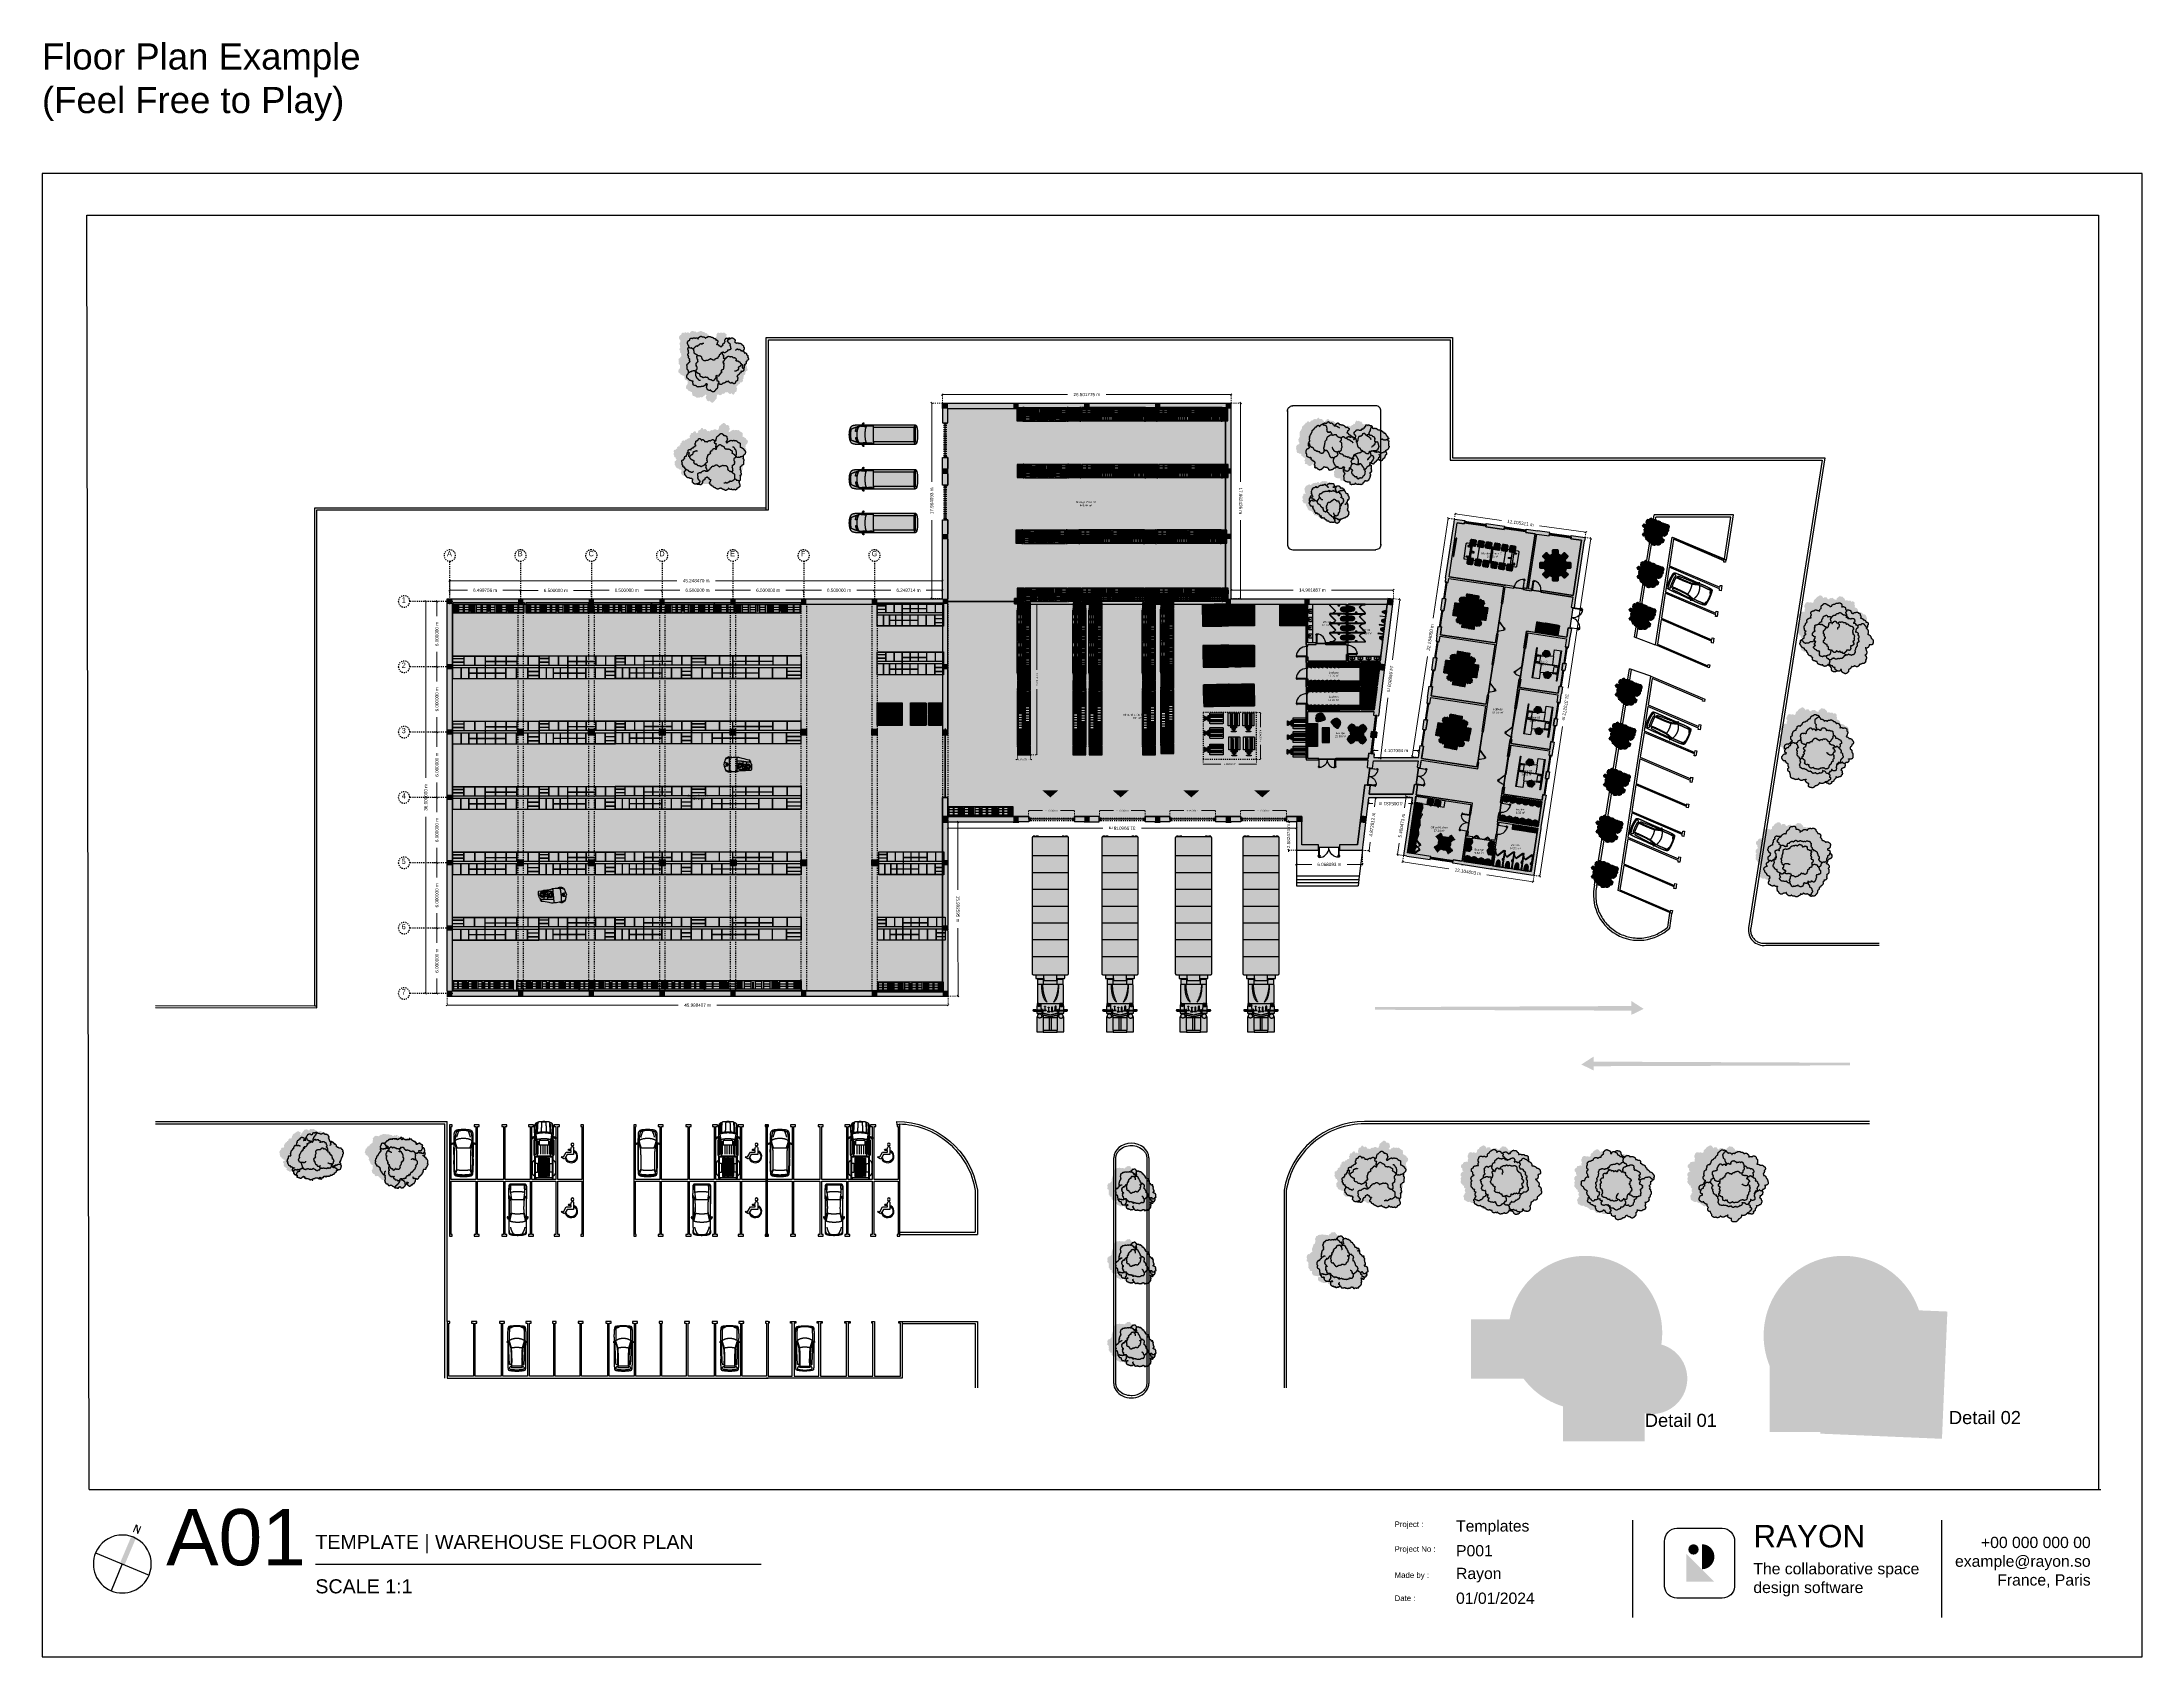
# Model space of a CAD drawing. Header units: metres. Extents: x -17 to 580, y -130 to 19.
# Drawn here: x -16.6 to 176.2, y -129.5 to 18.8 of the extents above; entities that cross this region are included whole.
import ezdxf

# ---------------------------------------------------------------- set-up
doc = ezdxf.new("R2010")
doc.units = ezdxf.units.M
for name, pattern in [('Column 50x50', [0]), ('Copy of Style Black Line', [0]), ('Dash Line', [0.0009525, 0.000635, -0.0003175]), ('Dash Line_1', [0.008573, 0.005715, -0.002857]), ('Dash Line_2', [0.0009525, 0.000635, -0.0003175]), ('Default Dimension_ExtLine', [0.0025, 0, -0.0025]), ('Default Separator', [0.0005, 0.0002, -0.0003]), ('Default stroke', [0]), ('Default Wall', [0]), ('Grey Dimension_ExtLine', [0.0025, 0, -0.0025]), ('Light Grey Page Line', [0]), ('Logo Line', [0]), ('Lounge Zone', [0]), ('Office Zone 01', [0]), ('Office Zone 02', [0]), ('Page Lines', [0]), ('Storage Zone 01', [0]), ('Storage Zone 02', [0]), ('Style Black Lines', [0]), ('Style Black Lines_1', [0]), ('Style Black Lines_2', [0]), ('Style Black Lines_3', [0]), ('Style Black Lines_4', [0]), ('Style Border  Fill', [0]), ('Style Border  Fill_1', [0]), ('Style Border  Fill_2', [0]), ('Style Border  Fill_3', [0]), ('Style Border  Fill_4', [0]), ('Style Border  Fill_5', [0]), ('Style Border  Transparent Fill', [0]), ('Style Grey Lines', [0]), ('Style Grey Lines_1', [0]), ('Style Grey Lines_2', [0]), ('Style Grey Lines_3', [0]), ('Style Thin Border  Fill', [0]), ('Style White Hatch', [0]), ('Thin Grey Page Lines', [0]), ('Tiles Zone', [0]), ('WC Zone', [0]), ('White wall 10cm', [0]), ('White wall 15cm', [0]), ('White wall 30cm', [0])]:
    doc.linetypes.add(name, pattern=pattern)
for name, color, linetype, true_color in [('Annotations', 7, 'Continuous', 0x7a8bf7), ('Furniture', 7, 'Continuous', 0x7a8bf7), ('Imported blocks', 7, 'Continuous', 0x7a8bf7), ('Mood Board', 7, 'Continuous', 0x7a8bf7), ('Page Layout', 7, 'Continuous', 0xe0e0e0), ('Walls', 7, 'Continuous', 0xc7c7c7), ('Zones', 7, 'Continuous', 0x7a8bf7)]:
    doc.layers.add(name, color=color, linetype=linetype, true_color=true_color)
doc.styles.add('Default Dimension', font='', dxfattribs={"height": 0.15})
doc.styles.add('Default Tag', font='', dxfattribs={"height": 0.18})
doc.styles.add('Grey Dimension', font='', dxfattribs={"height": 0.3})
doc.styles.add('Grey Text_1', font='', dxfattribs={"height": 2.4})
doc.styles.add('Layout Text Large', font='', dxfattribs={"height": 0.6})
doc.styles.add('Layout Text Logo L', font='', dxfattribs={"height": 0.24})
doc.styles.add('Layout Text Subtitles', font='', dxfattribs={"height": 0.06})
doc.styles.add('Layout Text Titles', font='', dxfattribs={"height": 0.12})
doc.styles.add('Layout Text_1', font='', dxfattribs={"height": 0.48})
doc.styles.add('Logo Text', font='', dxfattribs={"height": 0.15})
doc.styles.add('Text Style 03', font='', dxfattribs={"height": 1.2})
doc.styles.get('Default Dimension').set_extended_font_data('arial')
doc.styles.get('Default Tag').set_extended_font_data('arial')
doc.styles.get('Grey Dimension').set_extended_font_data('arial')
doc.styles.get('Grey Text_1').set_extended_font_data('arial')
doc.styles.get('Layout Text Large').set_extended_font_data('arial')
doc.styles.get('Layout Text Logo L').set_extended_font_data('arial')
doc.styles.get('Layout Text Subtitles').set_extended_font_data('arial')
doc.styles.get('Layout Text Titles').set_extended_font_data('arial')
doc.styles.get('Layout Text_1').set_extended_font_data('arial')
doc.styles.get('Logo Text').set_extended_font_data('arial')
doc.styles.get('Text Style 03').set_extended_font_data('arial')
doc.dimstyles.new('Default Dimension', dxfattribs={"dimtxt": 0.15, "dimasz": 0.075, "dimexe": 0, "dimexo": 0, "dimgap": 0.125, "dimtad": 0, "dimtih": 1, "dimtoh": 1, "dimdec": 6, "dimrnd": 1e-06, "dimzin": 0, "dimdsep": 46, "dimtxsty": 'Default Dimension', "dimblk": 'OPEN', "dimcen": 0.09, "dimadec": 0, "dimazin": 0, "dimtfac": 1, "dimtdec": 4, "dimtix": 1, "dimtofl": 0, "dimtmove": 2, "dimatfit": 3, "dimfxl": 1, "dimtolj": 1, "dimtzin": 0, "dimlwd": 5, "dimlwe": 5, "dimarcsym": 0})
doc.dimstyles.new('Grey Dimension', dxfattribs={"dimtxt": 0.3, "dimasz": 0.15, "dimexe": 0, "dimexo": 0, "dimgap": 0.25, "dimtad": 0, "dimtih": 1, "dimtoh": 1, "dimdec": 6, "dimrnd": 1e-06, "dimzin": 0, "dimdsep": 46, "dimtxsty": 'Grey Dimension', "dimblk": 'OBLIQUE', "dimcen": 0.09, "dimadec": 0, "dimazin": 0, "dimtfac": 1, "dimtdec": 4, "dimtix": 1, "dimtofl": 0, "dimtmove": 2, "dimatfit": 3, "dimfxl": 1, "dimtolj": 1, "dimtzin": 0, "dimlwd": 5, "dimlwe": 5, "dimarcsym": 0})

# ---------------------------------------------------------------- blocks, each defined once
blk = doc.blocks.new('Commercial storage L')
at = {"layer": 'Imported blocks', "transparency": 33554483}
blk.add_hatch(color=256, dxfattribs=at).paths.add_polyline_path([(7.11, 2.56), (0.13, 2.56), (0.12, 2.56), (0.12, 4.68), (7.12, 4.68), (7.12, 2.56), (7.11, 2.56)], flags=0)
at = {"layer": 'Imported blocks', "linetype": 'Style Border  Fill_1'}
blk.add_lwpolyline([(7.11, 2.56), (0.13, 2.56), (0.12, 2.56), (0.12, 4.68), (7.12, 4.68), (7.12, 2.56), (7.11, 2.56)], close=True, dxfattribs=at)
at = {"layer": 'Imported blocks', "linetype": 'Style Black Lines_4'}
blk.add_lwpolyline([(7.11, 2.58), (4.49, 2.58), (0.13, 2.58), (0.13, 4.67), (4.49, 4.67), (7.11, 4.67), (7.11, 2.58)], close=True, dxfattribs=at)
for points in [[(1.02, 4.36), (0.13, 4.36)], [(1.02, 4.34), (0.13, 4.34)], [(1.02, 4.67), (1.02, 3.67)], [(1.04, 4.67), (1.04, 3.67)], [(1.93, 4.67), (1.93, 3.67)], [(1.95, 4.67), (1.95, 3.67)], [(2.8, 4.67), (2.8, 3.67)], [(2.82, 4.67), (2.82, 3.67)], [(2.82, 4.18), (4.49, 4.18), (5.16, 4.18), (5.79, 4.18)], [(2.82, 4.16), (4.49, 4.16), (5.16, 4.16), (5.79, 4.16)], [(3.64, 4.67), (3.64, 4.18)], [(3.64, 4.16), (3.64, 3.67)], [(3.66, 4.67), (3.66, 4.18)], [(3.66, 4.16), (3.66, 3.67)], [(4.49, 4.18), (4.49, 4.67)], [(4.49, 2.58), (4.49, 3.45), (4.49, 3.67), (4.49, 4.16)], [(4.51, 4.18), (4.51, 4.67)], [(4.51, 2.58), (4.51, 4.16)], [(5.15, 4.67), (5.15, 4.18)], [(5.15, 4.16), (5.15, 3.67)], [(5.17, 4.67), (5.17, 4.18)], [(5.17, 4.16), (5.17, 3.67)], [(5.79, 4.67), (5.79, 3.67)], [(5.81, 4.67), (5.81, 3.67)], [(6.43, 4.67), (6.43, 3.67)], [(6.45, 4.67), (6.45, 3.67)], [(1.02, 4), (0.13, 4)], [(1.02, 3.98), (0.13, 3.98)], [(0.13, 3.67), (4.49, 3.67), (7.11, 3.67)], [(0.13, 3.45), (4.49, 3.45), (7.11, 3.45)], [(1.01, 2.58), (1.01, 3.45)], [(1.03, 2.58), (1.03, 3.45)], [(1.92, 2.58), (1.92, 3.45)], [(1.94, 2.58), (1.94, 3.45)], [(4.49, 3.08), (1.94, 3.08)], [(4.49, 3.06), (1.94, 3.06)], [(2.8, 3.08), (2.8, 3.45)], [(2.8, 2.58), (2.8, 3.06)], [(2.82, 3.08), (2.82, 3.45)], [(2.82, 2.58), (2.82, 3.06)], [(3.66, 3.08), (3.66, 3.45)], [(3.66, 2.58), (3.66, 3.06)], [(3.68, 3.08), (3.68, 3.45)], [(3.68, 2.58), (3.68, 3.06)], [(5.34, 2.58), (5.34, 3.45)], [(5.36, 2.58), (5.36, 3.45)], [(6.22, 2.58), (6.22, 3.45)], [(6.24, 2.58), (6.24, 3.45)], [(6.24, 3.17), (7.11, 3.17)], [(6.24, 3.15), (7.11, 3.15)], [(6.24, 2.85), (7.11, 2.85)], [(6.24, 2.83), (7.11, 2.83)]]:
    blk.add_lwpolyline(points, dxfattribs=at)
blk = doc.blocks.new('Sayl')
at = {"layer": 'Imported blocks', "transparency": 33554483}
h = blk.add_hatch(color=256, dxfattribs=at)
edge = h.paths.add_edge_path(flags=0)
edge.add_spline(control_points=[(0.22, 0.61), (0.21, 0.62), (0.2, 0.64)], knot_values=[0, 0, 0, 1, 1, 1], degree=2, periodic=0)
edge.add_spline(control_points=[(0.2, 0.64), (0.2, 0.64), (0.21, 0.65)], knot_values=[0, 0, 0, 1, 1, 1], degree=2, periodic=0)
edge.add_spline(control_points=[(0.21, 0.65), (0.21, 0.65), (0.21, 0.64)], knot_values=[0, 0, 0, 1, 1, 1], degree=2, periodic=0)
edge.add_spline(control_points=[(0.21, 0.64), (0.22, 0.65), (0.22, 0.65)], knot_values=[0, 0, 0, 1, 1, 1], degree=2, periodic=0)
edge.add_spline(control_points=[(0.22, 0.65), (0.22, 0.65), (0.22, 0.65)], knot_values=[0, 0, 0, 1, 1, 1], degree=2, periodic=0)
edge.add_spline(control_points=[(0.22, 0.65), (0.23, 0.66), (0.23, 0.66)], knot_values=[0, 0, 0, 1, 1, 1], degree=2, periodic=0)
edge.add_spline(control_points=[(0.23, 0.66), (0.24, 0.66), (0.24, 0.66)], knot_values=[0, 0, 0, 1, 1, 1], degree=2, periodic=0)
edge.add_spline(control_points=[(0.24, 0.66), (0.24, 0.67), (0.25, 0.69)], knot_values=[0, 0, 0, 1, 1, 1], degree=2, periodic=0)
edge.add_spline(control_points=[(0.25, 0.69), (0.25, 0.69), (0.27, 0.69)], knot_values=[0, 0, 0, 1, 1, 1], degree=2, periodic=0)
edge.add_spline(control_points=[(0.27, 0.69), (0.34, 0.69), (0.4, 0.69)], knot_values=[0, 0, 0, 1, 1, 1], degree=2, periodic=0)
edge.add_spline(control_points=[(0.4, 0.69), (0.47, 0.69), (0.54, 0.69)], knot_values=[0, 0, 0, 1, 1, 1], degree=2, periodic=0)
edge.add_spline(control_points=[(0.54, 0.69), (0.55, 0.69), (0.56, 0.69)], knot_values=[0, 0, 0, 1, 1, 1], degree=2, periodic=0)
edge.add_spline(control_points=[(0.56, 0.69), (0.56, 0.67), (0.57, 0.66)], knot_values=[0, 0, 0, 1, 1, 1], degree=2, periodic=0)
edge.add_spline(control_points=[(0.57, 0.66), (0.57, 0.66), (0.57, 0.66)], knot_values=[0, 0, 0, 1, 1, 1], degree=2, periodic=0)
edge.add_spline(control_points=[(0.57, 0.66), (0.58, 0.66), (0.59, 0.65)], knot_values=[0, 0, 0, 1, 1, 1], degree=2, periodic=0)
edge.add_spline(control_points=[(0.59, 0.65), (0.59, 0.65), (0.58, 0.65)], knot_values=[0, 0, 0, 1, 1, 1], degree=2, periodic=0)
edge.add_spline(control_points=[(0.58, 0.65), (0.59, 0.65), (0.59, 0.64)], knot_values=[0, 0, 0, 1, 1, 1], degree=2, periodic=0)
edge.add_spline(control_points=[(0.59, 0.64), (0.59, 0.65), (0.6, 0.65)], knot_values=[0, 0, 0, 1, 1, 1], degree=2, periodic=0)
edge.add_spline(control_points=[(0.6, 0.65), (0.6, 0.64), (0.61, 0.64)], knot_values=[0, 0, 0, 1, 1, 1], degree=2, periodic=0)
edge.add_spline(control_points=[(0.61, 0.64), (0.6, 0.62), (0.59, 0.61)], knot_values=[0, 0, 0, 1, 1, 1], degree=2, periodic=0)
edge.add_spline(control_points=[(0.59, 0.61), (0.67, 0.55), (0.7, 0.45)], knot_values=[0, 0, 0, 1, 1, 1], degree=2, periodic=0)
edge.add_spline(control_points=[(0.7, 0.45), (0.72, 0.45), (0.72, 0.44)], knot_values=[0, 0, 0, 1, 1, 1], degree=2, periodic=0)
edge.add_spline(control_points=[(0.72, 0.44), (0.74, 0.42), (0.74, 0.4)], knot_values=[0, 0, 0, 1, 1, 1], degree=2, periodic=0)
edge.add_spline(control_points=[(0.74, 0.4), (0.74, 0.34), (0.74, 0.27)], knot_values=[0, 0, 0, 1, 1, 1], degree=2, periodic=0)
edge.add_spline(control_points=[(0.74, 0.27), (0.74, 0.23), (0.69, 0.23)], knot_values=[0, 0, 0, 1, 1, 1], degree=2, periodic=0)
edge.add_spline(control_points=[(0.69, 0.23), (0.65, 0.23), (0.64, 0.26)], knot_values=[0, 0, 0, 1, 1, 1], degree=2, periodic=0)
edge.add_spline(control_points=[(0.64, 0.26), (0.65, 0.14), (0.53, 0.12)], knot_values=[0, 0, 0, 1, 1, 1], degree=2, periodic=0)
edge.add_spline(control_points=[(0.53, 0.12), (0.48, 0.11), (0.43, 0.11)], knot_values=[0, 0, 0, 1, 1, 1], degree=2, periodic=0)
edge.add_spline(control_points=[(0.43, 0.11), (0.43, 0.09), (0.43, 0.07)], knot_values=[0, 0, 0, 1, 1, 1], degree=2, periodic=0)
edge.add_spline(control_points=[(0.43, 0.07), (0.42, 0.07), (0.41, 0.07)], knot_values=[0, 0, 0, 1, 1, 1], degree=2, periodic=0)
edge.add_spline(control_points=[(0.41, 0.07), (0.41, 0.07), (0.41, 0.08)], knot_values=[0, 0, 0, 1, 1, 1], degree=2, periodic=0)
edge.add_spline(control_points=[(0.41, 0.08), (0.4, 0.08), (0.4, 0.08)], knot_values=[0, 0, 0, 1, 1, 1], degree=2, periodic=0)
edge.add_spline(control_points=[(0.4, 0.08), (0.4, 0.07), (0.4, 0.07)], knot_values=[0, 0, 0, 1, 1, 1], degree=2, periodic=0)
edge.add_spline(control_points=[(0.4, 0.07), (0.39, 0.07), (0.38, 0.07)], knot_values=[0, 0, 0, 1, 1, 1], degree=2, periodic=0)
edge.add_spline(control_points=[(0.38, 0.07), (0.38, 0.09), (0.38, 0.11)], knot_values=[0, 0, 0, 1, 1, 1], degree=2, periodic=0)
edge.add_spline(control_points=[(0.38, 0.11), (0.33, 0.11), (0.28, 0.12)], knot_values=[0, 0, 0, 1, 1, 1], degree=2, periodic=0)
edge.add_spline(control_points=[(0.28, 0.12), (0.16, 0.14), (0.16, 0.26)], knot_values=[0, 0, 0, 1, 1, 1], degree=2, periodic=0)
edge.add_spline(control_points=[(0.16, 0.26), (0.15, 0.23), (0.12, 0.23)], knot_values=[0, 0, 0, 1, 1, 1], degree=2, periodic=0)
edge.add_spline(control_points=[(0.12, 0.23), (0.07, 0.23), (0.07, 0.27)], knot_values=[0, 0, 0, 1, 1, 1], degree=2, periodic=0)
edge.add_spline(control_points=[(0.07, 0.27), (0.07, 0.34), (0.07, 0.4)], knot_values=[0, 0, 0, 1, 1, 1], degree=2, periodic=0)
edge.add_spline(control_points=[(0.07, 0.4), (0.07, 0.42), (0.08, 0.44)], knot_values=[0, 0, 0, 1, 1, 1], degree=2, periodic=0)
edge.add_spline(control_points=[(0.08, 0.44), (0.09, 0.45), (0.1, 0.45)], knot_values=[0, 0, 0, 1, 1, 1], degree=2, periodic=0)
edge.add_spline(control_points=[(0.1, 0.45), (0.14, 0.55), (0.22, 0.61)], knot_values=[0, 0, 0, 1, 1, 1], degree=2, periodic=0)
at = {"layer": 'Imported blocks', "linetype": 'Style Grey Lines'}
for points in [[(0.1, 0.3), (0.11, 0.29)], [(0.7, 0.29), (0.7, 0.3)]]:
    blk.add_lwpolyline(points, dxfattribs=at)
at = {"layer": 'Imported blocks'}
for points, degree in [([(0.07, 0.4), (0.07, 0.42), (0.08, 0.44)], 2), ([(0.07, 0.27), (0.07, 0.34), (0.07, 0.4)], 2), ([(0.12, 0.23), (0.07, 0.23), (0.07, 0.27)], 2), ([(0.08, 0.44), (0.09, 0.45), (0.1, 0.45)], 2), ([(0.14, 0.33), (0.12, 0.32), (0.09, 0.31)], 2), ([(0.09, 0.31), (0.09, 0.3), (0.1, 0.3)], 2), ([(0.1, 0.45), (0.14, 0.55), (0.22, 0.61)], 2), ([(0.15, 0.44), (0.13, 0.46), (0.1, 0.45)], 2), ([(0.1, 0.3), (0.1, 0.3), (0.11, 0.3)], 2), ([(0.15, 0.29), (0.13, 0.28), (0.1, 0.27)], 2), ([(0.1, 0.27), (0.1, 0.28), (0.1, 0.29)], 2), ([(0.1, 0.29), (0.11, 0.29), (0.11, 0.29)], 2), ([(0.12, 0.32), (0.11, 0.31), (0.11, 0.3)], 2), ([(0.11, 0.3), (0.12, 0.28), (0.13, 0.29)], 2), ([(0.21, 0.52), (0.16, 0.5), (0.12, 0.45)], 2), ([(0.16, 0.5), (0.14, 0.48), (0.12, 0.45)], 2), ([(0.31, 0.38), (0.21, 0.35), (0.12, 0.32)], 2), ([(0.16, 0.26), (0.15, 0.23), (0.12, 0.23)], 2), ([(0.13, 0.29), (0.22, 0.31), (0.32, 0.34)], 2), ([(0.14, 0.32), (0.14, 0.33), (0.14, 0.33)], 2), ([(0.17, 0.4), (0.17, 0.43), (0.15, 0.44)], 2), ([(0.15, 0.29), (0.15, 0.29), (0.15, 0.29)], 2), ([(0.23, 0.62), (0.2, 0.56), (0.16, 0.5)], 2), ([(0.16, 0.43), (0.17, 0.46), (0.18, 0.49), (0.21, 0.52)], 3), ([(0.16, 0.26), (0.17, 0.27), (0.17, 0.27)], 2), ([(0.28, 0.12), (0.16, 0.14), (0.16, 0.26)], 2), ([(0.17, 0.27), (0.17, 0.34), (0.17, 0.4)], 2), ([(0.2, 0.64), (0.2, 0.64), (0.21, 0.65)], 2), ([(0.22, 0.61), (0.21, 0.62), (0.2, 0.64)], 2), ([(0.21, 0.65), (0.21, 0.65), (0.21, 0.64)], 2), ([(0.21, 0.64), (0.22, 0.65), (0.22, 0.65)], 2), ([(0.21, 0.64), (0.22, 0.64), (0.22, 0.64)], 2), ([(0.4, 0.55), (0.3, 0.55), (0.21, 0.52)], 2), ([(0.22, 0.65), (0.23, 0.66), (0.23, 0.66)], 2), ([(0.22, 0.65), (0.23, 0.65), (0.23, 0.64)], 2), ([(0.22, 0.65), (0.22, 0.65), (0.22, 0.65)], 2), ([(0.23, 0.64), (0.22, 0.64), (0.22, 0.64)], 2), ([(0.22, 0.64), (0.21, 0.63), (0.22, 0.62)], 2), ([(0.22, 0.62), (0.22, 0.62), (0.22, 0.61)], 2), ([(0.23, 0.6), (0.22, 0.6), (0.22, 0.61)], 2), ([(0.22, 0.61), (0.28, 0.53), (0.33, 0.46)], 2), ([(0.22, 0.61), (0.22, 0.61), (0.22, 0.61)], 2), ([(0.22, 0.61), (0.22, 0.61), (0.22, 0.61)], 2), ([(0.24, 0.66), (0.23, 0.64), (0.23, 0.62)], 2), ([(0.23, 0.66), (0.24, 0.66), (0.24, 0.66)], 2), ([(0.24, 0.64), (0.24, 0.64), (0.23, 0.64)], 2), ([(0.23, 0.6), (0.23, 0.6), (0.23, 0.6)], 2), ([(0.24, 0.66), (0.24, 0.67), (0.25, 0.69)], 2), ([(0.26, 0.62), (0.25, 0.64), (0.24, 0.66)], 2), ([(0.36, 0.48), (0.3, 0.56), (0.24, 0.64)], 2), ([(0.25, 0.69), (0.25, 0.69), (0.27, 0.69)], 2), ([(0.26, 0.62), (0.26, 0.62), (0.26, 0.62)], 2), ([(0.27, 0.69), (0.34, 0.69), (0.4, 0.69)], 2), ([(0.38, 0.11), (0.33, 0.11), (0.28, 0.12)], 2), ([(0.34, 0.41), (0.33, 0.39), (0.31, 0.38)], 2), ([(0.32, 0.34), (0.34, 0.35), (0.36, 0.33)], 2), ([(0.33, 0.46), (0.34, 0.44), (0.34, 0.41)], 2), ([(0.4, 0.46), (0.38, 0.46), (0.36, 0.48)], 2), ([(0.38, 0.43), (0.37, 0.42), (0.36, 0.41), (0.36, 0.39)], 3), ([(0.36, 0.39), (0.36, 0.38), (0.37, 0.36), (0.38, 0.35)], 3), ([(0.36, 0.33), (0.38, 0.32), (0.38, 0.3)], 2), ([(0.39, 0.42), (0.38, 0.42), (0.37, 0.4), (0.37, 0.39)], 3), ([(0.37, 0.39), (0.37, 0.38), (0.38, 0.37), (0.39, 0.36)], 3), ([(0.43, 0.43), (0.41, 0.44), (0.4, 0.44), (0.38, 0.43)], 3), ([(0.38, 0.35), (0.4, 0.35), (0.41, 0.35), (0.43, 0.35)], 3), ([(0.38, 0.3), (0.39, 0.2), (0.39, 0.11)], 2), ([(0.39, 0.12), (0.38, 0.12), (0.38, 0.12)], 2), ([(0.38, 0.12), (0.38, 0.12), (0.38, 0.11)], 2), ([(0.38, 0.11), (0.39, 0.11), (0.4, 0.11)], 2), ([(0.38, 0.07), (0.38, 0.09), (0.38, 0.11)], 2), ([(0.4, 0.07), (0.39, 0.07), (0.38, 0.07)], 2), ([(0.42, 0.42), (0.41, 0.43), (0.4, 0.43), (0.39, 0.42)], 3), ([(0.39, 0.36), (0.4, 0.35), (0.41, 0.35), (0.42, 0.36)], 3), ([(0.39, 0.11), (0.39, 0.11), (0.39, 0.1)], 2), ([(0.39, 0.1), (0.39, 0.08), (0.4, 0.08)], 2), ([(0.4, 0.69), (0.47, 0.69), (0.54, 0.69)], 2), ([(0.6, 0.52), (0.5, 0.55), (0.4, 0.55)], 2), ([(0.44, 0.48), (0.43, 0.46), (0.4, 0.46)], 2), ([(0.4, 0.11), (0.41, 0.11), (0.43, 0.11)], 2), ([(0.4, 0.08), (0.42, 0.08), (0.42, 0.1)], 2), ([(0.4, 0.08), (0.4, 0.08), (0.4, 0.09)], 2), ([(0.41, 0.08), (0.4, 0.08), (0.4, 0.08)], 2), ([(0.4, 0.08), (0.4, 0.07), (0.4, 0.07)], 2), ([(0.41, 0.08), (0.41, 0.08), (0.41, 0.09)], 2), ([(0.41, 0.07), (0.41, 0.07), (0.41, 0.08)], 2), ([(0.43, 0.07), (0.42, 0.07), (0.41, 0.07)], 2), ([(0.44, 0.39), (0.44, 0.4), (0.43, 0.42), (0.42, 0.42)], 3), ([(0.42, 0.36), (0.43, 0.37), (0.44, 0.38), (0.44, 0.39)], 3), ([(0.42, 0.3), (0.42, 0.32), (0.44, 0.33)], 2), ([(0.42, 0.11), (0.42, 0.2), (0.42, 0.3)], 2), ([(0.42, 0.12), (0.42, 0.12), (0.43, 0.12)], 2), ([(0.42, 0.1), (0.42, 0.11), (0.42, 0.11)], 2), ([(0.45, 0.39), (0.45, 0.41), (0.44, 0.42), (0.43, 0.43)], 3), ([(0.43, 0.35), (0.44, 0.36), (0.45, 0.38), (0.45, 0.39)], 3), ([(0.43, 0.12), (0.43, 0.12), (0.43, 0.11)], 2), ([(0.53, 0.12), (0.48, 0.11), (0.43, 0.11)], 2), ([(0.43, 0.11), (0.43, 0.09), (0.43, 0.07)], 2), ([(0.56, 0.64), (0.5, 0.56), (0.44, 0.48)], 2), ([(0.44, 0.33), (0.46, 0.35), (0.49, 0.34)], 2), ([(0.47, 0.41), (0.46, 0.44), (0.48, 0.46)], 2), ([(0.5, 0.38), (0.48, 0.39), (0.47, 0.41)], 2), ([(0.48, 0.46), (0.53, 0.53), (0.58, 0.61)], 2), ([(0.49, 0.34), (0.58, 0.31), (0.68, 0.29)], 2), ([(0.69, 0.32), (0.59, 0.35), (0.5, 0.38)], 2), ([(0.64, 0.26), (0.65, 0.14), (0.53, 0.12)], 2), ([(0.54, 0.69), (0.55, 0.69), (0.56, 0.69)], 2), ([(0.54, 0.62), (0.56, 0.64), (0.57, 0.66)], 2), ([(0.55, 0.62), (0.55, 0.62), (0.54, 0.62)], 2), ([(0.56, 0.69), (0.56, 0.67), (0.57, 0.66)], 2), ([(0.57, 0.64), (0.57, 0.64), (0.56, 0.64)], 2), ([(0.58, 0.62), (0.57, 0.64), (0.57, 0.66)], 2), ([(0.57, 0.66), (0.57, 0.66), (0.57, 0.66)], 2), ([(0.57, 0.66), (0.58, 0.66), (0.59, 0.65)], 2), ([(0.59, 0.64), (0.58, 0.64), (0.57, 0.64)], 2), ([(0.57, 0.6), (0.58, 0.6), (0.58, 0.6)], 2), ([(0.58, 0.65), (0.58, 0.65), (0.58, 0.64)], 2), ([(0.59, 0.65), (0.59, 0.65), (0.58, 0.65)], 2), ([(0.58, 0.65), (0.59, 0.65), (0.59, 0.64)], 2), ([(0.65, 0.5), (0.61, 0.56), (0.58, 0.62)], 2), ([(0.58, 0.61), (0.59, 0.62), (0.59, 0.62)], 2), ([(0.58, 0.6), (0.58, 0.6), (0.59, 0.61)], 2), ([(0.59, 0.61), (0.59, 0.61), (0.58, 0.61)], 2), ([(0.59, 0.64), (0.59, 0.65), (0.6, 0.65)], 2), ([(0.59, 0.64), (0.59, 0.64), (0.59, 0.64)], 2), ([(0.59, 0.62), (0.59, 0.63), (0.59, 0.64)], 2), ([(0.61, 0.64), (0.6, 0.62), (0.59, 0.61)], 2), ([(0.59, 0.61), (0.67, 0.55), (0.7, 0.45)], 2), ([(0.59, 0.61), (0.59, 0.61), (0.59, 0.61)], 2), ([(0.6, 0.65), (0.6, 0.64), (0.61, 0.64)], 2), ([(0.68, 0.45), (0.65, 0.5), (0.6, 0.52)], 2), ([(0.65, 0.43), (0.64, 0.46), (0.62, 0.49), (0.6, 0.52)], 3), ([(0.64, 0.4), (0.64, 0.43), (0.66, 0.44)], 2), ([(0.64, 0.27), (0.64, 0.34), (0.64, 0.4)], 2), ([(0.64, 0.26), (0.64, 0.27), (0.64, 0.27)], 2), ([(0.69, 0.23), (0.65, 0.23), (0.64, 0.26)], 2), ([(0.69, 0.45), (0.67, 0.48), (0.65, 0.5)], 2), ([(0.66, 0.29), (0.65, 0.29), (0.65, 0.29)], 2), ([(0.65, 0.29), (0.68, 0.28), (0.7, 0.27)], 2), ([(0.66, 0.44), (0.68, 0.46), (0.7, 0.45)], 2), ([(0.66, 0.32), (0.67, 0.33), (0.67, 0.33)], 2), ([(0.67, 0.33), (0.69, 0.32), (0.72, 0.31)], 2), ([(0.68, 0.29), (0.69, 0.28), (0.7, 0.3)], 2), ([(0.7, 0.3), (0.7, 0.31), (0.69, 0.32)], 2), ([(0.71, 0.29), (0.7, 0.29), (0.69, 0.29)], 2), ([(0.74, 0.27), (0.74, 0.23), (0.69, 0.23)], 2), ([(0.7, 0.45), (0.72, 0.45), (0.72, 0.44)], 2), ([(0.71, 0.3), (0.7, 0.3), (0.7, 0.3)], 2), ([(0.7, 0.27), (0.71, 0.28), (0.71, 0.29)], 2), ([(0.72, 0.31), (0.71, 0.3), (0.71, 0.3)], 2), ([(0.72, 0.44), (0.74, 0.42), (0.74, 0.4)], 2), ([(0.74, 0.4), (0.74, 0.34), (0.74, 0.27)], 2)]:
    blk.add_open_spline(points, degree=degree, dxfattribs=at)
blk = doc.blocks.new('Office booth L')
at = {"layer": 'Imported blocks', "transparency": 33554483}
blk.add_hatch(color=256, dxfattribs=at).paths.add_polyline_path([(2.4, 2.07), (2.4, 0.65), (0.12, 0.65), (0.12, 2.04), (0.16, 2.04), (0.16, 1.29), (0.2, 1.29), (0.2, 1.41), (0.6, 1.41), (0.6, 1.34), (1.72, 1.49), (1.76, 1.46), (1.76, 2.07), (2.4, 2.07)], flags=0)
at = {"layer": 'Imported blocks', "linetype": 'Style Border  Fill_3'}
blk.add_lwpolyline([(2.4, 2.07), (2.4, 0.65), (0.12, 0.65), (0.12, 2.04), (0.16, 2.04), (0.16, 1.29), (0.2, 1.29), (0.2, 1.41), (0.6, 1.41), (0.6, 1.34), (1.72, 1.49), (1.76, 1.46), (1.76, 2.07), (2.4, 2.07)], close=True, dxfattribs=at)
at = {"layer": 'Imported blocks', "linetype": 'Style Black Lines_4'}
for points in [[(0.16, 1.29), (0.16, 0.69), (2.36, 0.69), (2.36, 2.07)], [(0.2, 1.38), (0.6, 1.38)], [(0.2, 1.29), (0.6, 1.34)], [(1.76, 1.46), (1.76, 0.73)]]:
    blk.add_lwpolyline(points, dxfattribs=at)
for points in [[(0.2, 1.29, 0.281204), (0.16, 1.26)], [(0.19, 0.69, -0.370835), (0.16, 0.72)], [(1.72, 0.69, 0.259785), (1.76, 0.73)], [(1.8, 0.69, -0.29318), (1.76, 0.73)], [(2.36, 0.74, -0.452638), (2.31, 0.69)]]:
    blk.add_lwpolyline(points, format="xyb", dxfattribs=at)
at = {"layer": 'Imported blocks', "linetype": 'Style Grey Lines_2'}
blk.add_lwpolyline([(0.2, 1.29), (0.2, 0.79), (0.6, 0.79), (0.6, 1.34)], dxfattribs=at)
blk = doc.blocks.new('Office booth L_1')
at = {"layer": 'Imported blocks'}
for name, p in [('Office booth L', (-1.26, -1.36)), ('Sayl', (-0.59, -0.14))]:
    blk.add_blockref(name, p, dxfattribs=at)
blk = doc.blocks.new('Pallets with goods')
at = {"layer": 'Imported blocks', "transparency": 33554483}
h = blk.add_hatch(color=256, dxfattribs=at)
edge = h.paths.add_edge_path(flags=0)
edge.add_spline(control_points=[(0.07, 0.19), (0.07, 0.67), (0.07, 1.15)], knot_values=[0, 0, 0, 1, 1, 1], degree=2, periodic=0)
edge.add_spline(control_points=[(0.07, 1.15), (0.08, 1.16), (0.09, 1.17)], knot_values=[0, 0, 0, 1, 1, 1], degree=2, periodic=0)
edge.add_spline(control_points=[(0.09, 1.17), (0.67, 1.17), (1.25, 1.17)], knot_values=[0, 0, 0, 1, 1, 1], degree=2, periodic=0)
edge.add_spline(control_points=[(1.25, 1.17), (1.26, 1.16), (1.27, 1.15)], knot_values=[0, 0, 0, 1, 1, 1], degree=2, periodic=0)
edge.add_spline(control_points=[(1.27, 1.15), (1.27, 0.67), (1.27, 0.19)], knot_values=[0, 0, 0, 1, 1, 1], degree=2, periodic=0)
edge.add_spline(control_points=[(1.27, 0.19), (1.26, 0.18), (1.25, 0.17)], knot_values=[0, 0, 0, 1, 1, 1], degree=2, periodic=0)
edge.add_spline(control_points=[(1.25, 0.17), (0.67, 0.17), (0.09, 0.17)], knot_values=[0, 0, 0, 1, 1, 1], degree=2, periodic=0)
edge.add_spline(control_points=[(0.09, 0.17), (0.08, 0.18), (0.07, 0.19)], knot_values=[0, 0, 0, 1, 1, 1], degree=2, periodic=0)
for points in [[(0.71, 0.93), (0.71, 0.99), (1.12, 0.99), (1.12, 0.93), (0.71, 0.93)], [(0.71, 0.81), (1.12, 0.81), (1.12, 0.76), (0.71, 0.76), (0.71, 0.81)]]:
    blk.add_hatch(color=256, dxfattribs=at).paths.add_polyline_path(points, flags=0)
at = {"layer": 'Imported blocks', "linetype": 'Style Black Lines_4'}
for points in [[(0.07, 0.99), (0.08, 0.99)], [(0.08, 0.93), (0.07, 0.93)], [(0.07, 0.81), (0.08, 0.81)], [(0.08, 0.76), (0.07, 0.76)], [(0.08, 0.58), (0.07, 0.58)], [(0.07, 0.53), (0.08, 0.53)], [(0.08, 0.41), (0.07, 0.41)], [(0.07, 0.35), (0.08, 0.35)], [(0.08, 1.12), (0.08, 0.7)], [(0.08, 0.63), (0.08, 0.21)], [(0.65, 1.15), (0.11, 1.15)], [(0.11, 0.67), (0.65, 0.67)], [(1.23, 0.66), (0.11, 0.66)], [(0.11, 0.18), (1.23, 0.18)], [(0.68, 0.7), (0.68, 1.12)], [(0.68, 0.99), (0.71, 0.99)], [(0.71, 0.93), (0.68, 0.93)], [(0.68, 0.81), (0.71, 0.81)], [(0.71, 0.76), (0.68, 0.76)], [(1.12, 0.99), (1.27, 0.99)], [(1.27, 0.93), (1.12, 0.93)], [(1.12, 0.81), (1.27, 0.81)], [(1.27, 0.76), (1.12, 0.76)], [(1.25, 0.21), (1.25, 0.63)], [(1.27, 0.58), (1.25, 0.58)], [(1.25, 0.53), (1.27, 0.53)], [(1.27, 0.41), (1.25, 0.41)], [(1.25, 0.35), (1.27, 0.35)]]:
    blk.add_lwpolyline(points, dxfattribs=at)
for points in [[(0.11, 1.15, 0.414214), (0.08, 1.12)], [(0.08, 0.7, 0.414214), (0.11, 0.67)], [(0.68, 1.12, 0.414214), (0.65, 1.15)], [(0.65, 0.67, 0.414214), (0.68, 0.7)]]:
    blk.add_lwpolyline(points, format="xyb", dxfattribs=at)
at = {"layer": 'Imported blocks', "linetype": 'Style Border  Fill_1'}
for points in [[(0.71, 0.93), (0.71, 0.99), (1.12, 0.99), (1.12, 0.93), (0.71, 0.93)], [(0.71, 0.81), (1.12, 0.81), (1.12, 0.76), (0.71, 0.76), (0.71, 0.81)]]:
    blk.add_lwpolyline(points, close=True, dxfattribs=at)
at = {"layer": 'Imported blocks'}
for points in [[(0.07, 1.15), (0.08, 1.16), (0.09, 1.17)], [(0.07, 0.19), (0.07, 0.67), (0.07, 1.15)], [(0.09, 0.17), (0.08, 0.18), (0.07, 0.19)], [(0.11, 0.66), (0.08, 0.66), (0.08, 0.63)], [(0.08, 0.21), (0.08, 0.18), (0.11, 0.18)], [(0.09, 1.17), (0.67, 1.17), (1.25, 1.17)], [(1.25, 0.17), (0.67, 0.17), (0.09, 0.17)], [(1.25, 0.63), (1.25, 0.66), (1.23, 0.66)], [(1.23, 0.18), (1.25, 0.18), (1.25, 0.21)], [(1.25, 1.17), (1.26, 1.16), (1.27, 1.15)], [(1.27, 0.19), (1.26, 0.18), (1.25, 0.17)], [(1.27, 1.15), (1.27, 0.67), (1.27, 0.19)]]:
    blk.add_open_spline(points, degree=2, dxfattribs=at)
blk = doc.blocks.new('_Oblique')
at = {"color": 0, "linetype": 'ByBlock', "lineweight": -2}
blk.add_line((-0.5, -0.5), (0.5, 0.5), dxfattribs=at)
blk = doc.blocks.new('*D167')
at = {"layer": 'Annotations', "color": 0, "linetype": 'Grey Dimension_ExtLine', "lineweight": 5}
for p, q in [((20.56, -68.82), (20.56, -69.65)), ((66.56, -68.82), (66.56, -69.65))]:
    blk.add_line(p, q, dxfattribs=at)
at = {"layer": 'Annotations', "color": 0, "lineweight": 5}
for p, q in [((20.56, -69.65), (41.78, -69.65)), ((66.56, -69.65), (45.33, -69.65))]:
    blk.add_line(p, q, dxfattribs=at)
at = {"layer": 'Defpoints', "color": 0}
for p in [(20.56, -68.82), (66.56, -68.82), (66.56, -69.65)]:
    blk.add_point(p, dxfattribs=at)
at = {"layer": 'Annotations', "color": 0, "lineweight": 5, "xscale": 0.15, "yscale": 0.15, "zscale": 0.15, "rotation": 180}
blk.add_blockref('_Oblique', (20.56, -69.65), dxfattribs=at)
at = {"layer": 'Annotations', "color": 0, "lineweight": 5, "xscale": 0.15, "yscale": 0.15, "zscale": 0.15}
blk.add_blockref('_Oblique', (66.56, -69.65), dxfattribs=at)
at = {"layer": 'Annotations', "color": 0, "insert": (43.56, -69.65), "char_height": 0.3, "attachment_point": 5, "style": 'Grey Dimension'}
blk.add_mtext('\\A1;45.998407 m', dxfattribs=at)
blk = doc.blocks.new('Double door US 72')
at = {"layer": 'Imported blocks', "transparency": 33554483}
for points in [[(-0.92, 0.04), (-0.9, 0.04), (-0.9, 0.82), (-0.89, 0.82), (-0.89, 0.83), (-0.84, 0.83), (-0.84, 0.73), (-0.83, 0.73), (-0.83, 0.85), (-0.89, 0.85), (-0.89, 0.86), (-0.9, 0.86), (-0.9, 0.91), (-0.92, 0.91), (-0.92, 0.86), (-0.93, 0.86), (-0.93, 0.85), (-1, 0.85), (-1, 0.73), (-0.98, 0.73), (-0.98, 0.83), (-0.93, 0.83), (-0.93, 0.82), (-0.92, 0.82), (-0.92, 0.04)], [(-0.96, 0.04), (-0.92, 0.04), (-0.92, 0.01), (-0.91, 0.01), (-0.91, -0.04), (-0.96, -0.04), (-0.96, 0.04)], [(0.92, 0.04), (0.9, 0.04), (0.9, 0.82), (0.89, 0.82), (0.89, 0.83), (0.84, 0.83), (0.84, 0.73), (0.82, 0.73), (0.82, 0.85), (0.89, 0.85), (0.89, 0.87), (0.9, 0.87), (0.9, 0.92), (0.92, 0.92), (0.92, 0.87), (0.93, 0.87), (0.93, 0.85), (0.99, 0.85), (0.99, 0.73), (0.98, 0.73), (0.98, 0.83), (0.93, 0.83), (0.93, 0.82), (0.92, 0.82), (0.92, 0.04)], [(0.95, 0.04), (0.92, 0.04), (0.92, 0.01), (0.91, 0.01), (0.91, -0.03), (0.95, -0.03), (0.95, 0.04)]]:
    blk.add_hatch(color=256, dxfattribs=at).paths.add_polyline_path(points, flags=0)
at = {"layer": 'Imported blocks', "linetype": 'Style Border  Fill_3'}
for points in [[(-0.92, 0.04), (-0.9, 0.04), (-0.9, 0.82), (-0.89, 0.82), (-0.89, 0.83), (-0.84, 0.83), (-0.84, 0.73), (-0.83, 0.73), (-0.83, 0.85), (-0.89, 0.85), (-0.89, 0.86), (-0.9, 0.86), (-0.9, 0.91), (-0.92, 0.91), (-0.92, 0.86), (-0.93, 0.86), (-0.93, 0.85), (-1, 0.85), (-1, 0.73), (-0.98, 0.73), (-0.98, 0.83), (-0.93, 0.83), (-0.93, 0.82), (-0.92, 0.82), (-0.92, 0.04)], [(-0.96, 0.04), (-0.92, 0.04), (-0.92, 0.01), (-0.91, 0.01), (-0.91, -0.04), (-0.96, -0.04), (-0.96, 0.04)], [(0.92, 0.04), (0.9, 0.04), (0.9, 0.82), (0.89, 0.82), (0.89, 0.83), (0.84, 0.83), (0.84, 0.73), (0.82, 0.73), (0.82, 0.85), (0.89, 0.85), (0.89, 0.87), (0.9, 0.87), (0.9, 0.92), (0.92, 0.92), (0.92, 0.87), (0.93, 0.87), (0.93, 0.85), (0.99, 0.85), (0.99, 0.73), (0.98, 0.73), (0.98, 0.83), (0.93, 0.83), (0.93, 0.82), (0.92, 0.82), (0.92, 0.04)], [(0.95, 0.04), (0.92, 0.04), (0.92, 0.01), (0.91, 0.01), (0.91, -0.03), (0.95, -0.03), (0.95, 0.04)]]:
    blk.add_lwpolyline(points, close=True, dxfattribs=at)
at = {"layer": 'Imported blocks', "linetype": 'Style Black Lines_2'}
for points in [[(-1, 0.85), (-0.98, 0.83)], [(-0.93, 0.85), (-0.93, 0.83)], [(-0.92, 0.86), (-0.92, 0.82)], [(-0.9, 0.86), (-0.9, 0.82)], [(-0.89, 0.85), (-0.89, 0.83)], [(-0.83, 0.85), (-0.84, 0.83)], [(0.82, 0.85), (0.84, 0.83)], [(0.89, 0.85), (0.89, 0.83)], [(0.9, 0.87), (0.9, 0.82)], [(0.92, 0.87), (0.92, 0.82)], [(0.93, 0.85), (0.93, 0.83)], [(0.99, 0.85), (0.98, 0.83)]]:
    blk.add_lwpolyline(points, dxfattribs=at)
at = {"layer": 'Imported blocks', "linetype": 'Style Grey Lines_2'}
for points in [[(-0.9, 0.91, -0.408137), (0, 0.04)], [(0.9, 0.92, 0.408137), (0, 0.04)]]:
    blk.add_lwpolyline(points, format="xyb", dxfattribs=at)
blk = doc.blocks.new('*D169')
at = {"layer": 'Annotations', "color": 0, "linetype": 'Grey Dimension_ExtLine', "lineweight": 5}
for p, q in [((46.8, -32.16), (46.8, -31.55)), ((53.3, -32.16), (53.3, -31.55))]:
    blk.add_line(p, q, dxfattribs=at)
at = {"layer": 'Annotations', "color": 0, "lineweight": 5}
for p, q in [((46.8, -31.55), (48.43, -31.55)), ((53.3, -31.55), (51.68, -31.55))]:
    blk.add_line(p, q, dxfattribs=at)
at = {"layer": 'Defpoints', "color": 0}
for p in [(46.8, -32.16), (53.3, -31.55), (53.3, -32.16)]:
    blk.add_point(p, dxfattribs=at)
at = {"layer": 'Annotations', "color": 0, "lineweight": 5, "xscale": 0.15, "yscale": 0.15, "zscale": 0.15, "rotation": 180}
blk.add_blockref('_Oblique', (46.8, -31.55), dxfattribs=at)
at = {"layer": 'Annotations', "color": 0, "lineweight": 5, "xscale": 0.15, "yscale": 0.15, "zscale": 0.15}
blk.add_blockref('_Oblique', (53.3, -31.55), dxfattribs=at)
at = {"layer": 'Annotations', "color": 0, "insert": (50.05, -31.55), "char_height": 0.3, "attachment_point": 5, "style": 'Grey Dimension'}
blk.add_mtext('\\A1;6.500000 m', dxfattribs=at)
blk = doc.blocks.new('Maple tree M')
at = {"layer": 'Imported blocks', "transparency": 33554483}
h = blk.add_hatch(color=256, dxfattribs=at)
edge = h.paths.add_edge_path(flags=0)
edge.add_spline(control_points=[(2.83, 4.37), (2.87, 4.41), (2.91, 4.38)], knot_values=[0, 0, 0, 1, 1, 1], degree=2, periodic=0)
edge.add_spline(control_points=[(2.91, 4.38), (2.96, 4.35), (2.94, 4.3)], knot_values=[0, 0, 0, 1, 1, 1], degree=2, periodic=0)
edge.add_spline(control_points=[(2.94, 4.3), (2.97, 4.22), (2.91, 4.15)], knot_values=[0, 0, 0, 1, 1, 1], degree=2, periodic=0)
edge.add_spline(control_points=[(2.91, 4.15), (3.01, 4.1), (3.03, 4)], knot_values=[0, 0, 0, 1, 1, 1], degree=2, periodic=0)
edge.add_spline(control_points=[(3.03, 4), (3.18, 4.04), (3.24, 3.89)], knot_values=[0, 0, 0, 1, 1, 1], degree=2, periodic=0)
edge.add_spline(control_points=[(3.24, 3.89), (3.34, 3.9), (3.41, 3.84)], knot_values=[0, 0, 0, 1, 1, 1], degree=2, periodic=0)
edge.add_spline(control_points=[(3.41, 3.84), (3.47, 3.78), (3.43, 3.7)], knot_values=[0, 0, 0, 1, 1, 1], degree=2, periodic=0)
edge.add_spline(control_points=[(3.43, 3.7), (3.49, 3.67), (3.53, 3.61)], knot_values=[0, 0, 0, 1, 1, 1], degree=2, periodic=0)
edge.add_spline(control_points=[(3.53, 3.61), (3.57, 3.68), (3.66, 3.68)], knot_values=[0, 0, 0, 1, 1, 1], degree=2, periodic=0)
edge.add_spline(control_points=[(3.66, 3.68), (3.76, 3.8), (3.9, 3.73)], knot_values=[0, 0, 0, 1, 1, 1], degree=2, periodic=0)
edge.add_spline(control_points=[(3.9, 3.73), (3.98, 3.74), (4.06, 3.72)], knot_values=[0, 0, 0, 1, 1, 1], degree=2, periodic=0)
edge.add_spline(control_points=[(4.06, 3.72), (4.12, 3.73), (4.17, 3.68)], knot_values=[0, 0, 0, 1, 1, 1], degree=2, periodic=0)
edge.add_spline(control_points=[(4.17, 3.68), (4.21, 3.63), (4.19, 3.57)], knot_values=[0, 0, 0, 1, 1, 1], degree=2, periodic=0)
edge.add_spline(control_points=[(4.19, 3.57), (4.22, 3.5), (4.16, 3.45)], knot_values=[0, 0, 0, 1, 1, 1], degree=2, periodic=0)
edge.add_spline(control_points=[(4.16, 3.45), (4.25, 3.43), (4.26, 3.33)], knot_values=[0, 0, 0, 1, 1, 1], degree=2, periodic=0)
edge.add_spline(control_points=[(4.26, 3.33), (4.3, 3.23), (4.2, 3.18)], knot_values=[0, 0, 0, 1, 1, 1], degree=2, periodic=0)
edge.add_spline(control_points=[(4.2, 3.18), (4.2, 3.09), (4.11, 3.07)], knot_values=[0, 0, 0, 1, 1, 1], degree=2, periodic=0)
edge.add_spline(control_points=[(4.11, 3.07), (4.04, 3.02), (3.96, 3.04)], knot_values=[0, 0, 0, 1, 1, 1], degree=2, periodic=0)
edge.add_spline(control_points=[(3.96, 3.04), (3.98, 3.01), (3.97, 2.98)], knot_values=[0, 0, 0, 1, 1, 1], degree=2, periodic=0)
edge.add_spline(control_points=[(3.97, 2.98), (3.97, 2.94), (3.93, 2.93)], knot_values=[0, 0, 0, 1, 1, 1], degree=2, periodic=0)
edge.add_spline(control_points=[(3.93, 2.93), (3.99, 2.95), (4.03, 2.91)], knot_values=[0, 0, 0, 1, 1, 1], degree=2, periodic=0)
edge.add_spline(control_points=[(4.03, 2.91), (4.11, 2.96), (4.16, 2.88)], knot_values=[0, 0, 0, 1, 1, 1], degree=2, periodic=0)
edge.add_spline(control_points=[(4.16, 2.88), (4.22, 2.9), (4.27, 2.85)], knot_values=[0, 0, 0, 1, 1, 1], degree=2, periodic=0)
edge.add_spline(control_points=[(4.27, 2.85), (4.32, 2.81), (4.32, 2.75)], knot_values=[0, 0, 0, 1, 1, 1], degree=2, periodic=0)
edge.add_spline(control_points=[(4.32, 2.75), (4.43, 2.73), (4.45, 2.62)], knot_values=[0, 0, 0, 1, 1, 1], degree=2, periodic=0)
edge.add_spline(control_points=[(4.45, 2.62), (4.56, 2.56), (4.51, 2.45)], knot_values=[0, 0, 0, 1, 1, 1], degree=2, periodic=0)
edge.add_spline(control_points=[(4.51, 2.45), (4.54, 2.39), (4.53, 2.33)], knot_values=[0, 0, 0, 1, 1, 1], degree=2, periodic=0)
edge.add_spline(control_points=[(4.53, 2.33), (4.58, 2.29), (4.57, 2.23)], knot_values=[0, 0, 0, 1, 1, 1], degree=2, periodic=0)
edge.add_spline(control_points=[(4.57, 2.23), (4.56, 2.18), (4.51, 2.16)], knot_values=[0, 0, 0, 1, 1, 1], degree=2, periodic=0)
edge.add_spline(control_points=[(4.51, 2.16), (4.46, 2.07), (4.37, 2.05)], knot_values=[0, 0, 0, 1, 1, 1], degree=2, periodic=0)
edge.add_spline(control_points=[(4.37, 2.05), (4.43, 1.96), (4.43, 1.86)], knot_values=[0, 0, 0, 1, 1, 1], degree=2, periodic=0)
edge.add_spline(control_points=[(4.43, 1.86), (4.47, 1.76), (4.41, 1.68)], knot_values=[0, 0, 0, 1, 1, 1], degree=2, periodic=0)
edge.add_spline(control_points=[(4.41, 1.68), (4.44, 1.62), (4.41, 1.56)], knot_values=[0, 0, 0, 1, 1, 1], degree=2, periodic=0)
edge.add_spline(control_points=[(4.41, 1.56), (4.39, 1.5), (4.33, 1.48)], knot_values=[0, 0, 0, 1, 1, 1], degree=2, periodic=0)
edge.add_spline(control_points=[(4.33, 1.48), (4.21, 1.41), (4.08, 1.46)], knot_values=[0, 0, 0, 1, 1, 1], degree=2, periodic=0)
edge.add_spline(control_points=[(4.08, 1.46), (4.01, 1.38), (3.92, 1.33)], knot_values=[0, 0, 0, 1, 1, 1], degree=2, periodic=0)
edge.add_spline(control_points=[(3.92, 1.33), (3.93, 1.2), (3.81, 1.16)], knot_values=[0, 0, 0, 1, 1, 1], degree=2, periodic=0)
edge.add_spline(control_points=[(3.81, 1.16), (3.76, 1.1), (3.7, 1.06)], knot_values=[0, 0, 0, 1, 1, 1], degree=2, periodic=0)
edge.add_spline(control_points=[(3.7, 1.06), (3.67, 1.01), (3.61, 1.01)], knot_values=[0, 0, 0, 1, 1, 1], degree=2, periodic=0)
edge.add_spline(control_points=[(3.61, 1.01), (3.55, 1), (3.51, 1.04)], knot_values=[0, 0, 0, 1, 1, 1], degree=2, periodic=0)
edge.add_spline(control_points=[(3.51, 1.04), (3.41, 1.03), (3.31, 1.06)], knot_values=[0, 0, 0, 1, 1, 1], degree=2, periodic=0)
edge.add_spline(control_points=[(3.31, 1.06), (3.31, 1.01), (3.27, 0.98)], knot_values=[0, 0, 0, 1, 1, 1], degree=2, periodic=0)
edge.add_spline(control_points=[(3.27, 0.98), (3.24, 0.95), (3.19, 0.96)], knot_values=[0, 0, 0, 1, 1, 1], degree=2, periodic=0)
edge.add_spline(control_points=[(3.19, 0.96), (3.21, 0.81), (3.07, 0.77)], knot_values=[0, 0, 0, 1, 1, 1], degree=2, periodic=0)
edge.add_spline(control_points=[(3.07, 0.77), (3.07, 0.69), (3, 0.65)], knot_values=[0, 0, 0, 1, 1, 1], degree=2, periodic=0)
edge.add_spline(control_points=[(3, 0.65), (2.94, 0.61), (2.87, 0.64)], knot_values=[0, 0, 0, 1, 1, 1], degree=2, periodic=0)
edge.add_spline(control_points=[(2.87, 0.64), (2.83, 0.55), (2.74, 0.51)], knot_values=[0, 0, 0, 1, 1, 1], degree=2, periodic=0)
edge.add_spline(control_points=[(2.74, 0.51), (2.72, 0.45), (2.67, 0.42)], knot_values=[0, 0, 0, 1, 1, 1], degree=2, periodic=0)
edge.add_spline(control_points=[(2.67, 0.42), (2.62, 0.39), (2.56, 0.41)], knot_values=[0, 0, 0, 1, 1, 1], degree=2, periodic=0)
edge.add_spline(control_points=[(2.56, 0.41), (2.52, 0.37), (2.46, 0.37)], knot_values=[0, 0, 0, 1, 1, 1], degree=2, periodic=0)
edge.add_spline(control_points=[(2.46, 0.37), (2.45, 0.29), (2.4, 0.23)], knot_values=[0, 0, 0, 1, 1, 1], degree=2, periodic=0)
edge.add_spline(control_points=[(2.4, 0.23), (2.35, 0.1), (2.21, 0.12)], knot_values=[0, 0, 0, 1, 1, 1], degree=2, periodic=0)
edge.add_spline(control_points=[(2.21, 0.12), (2.13, 0.11), (2.07, 0.18)], knot_values=[0, 0, 0, 1, 1, 1], degree=2, periodic=0)
edge.add_spline(control_points=[(2.07, 0.18), (2.01, 0.11), (1.93, 0.15)], knot_values=[0, 0, 0, 1, 1, 1], degree=2, periodic=0)
edge.add_spline(control_points=[(1.93, 0.15), (1.85, 0.18), (1.87, 0.27)], knot_values=[0, 0, 0, 1, 1, 1], degree=2, periodic=0)
edge.add_spline(control_points=[(1.87, 0.27), (1.81, 0.26), (1.77, 0.31)], knot_values=[0, 0, 0, 1, 1, 1], degree=2, periodic=0)
edge.add_spline(control_points=[(1.77, 0.31), (1.73, 0.36), (1.76, 0.41)], knot_values=[0, 0, 0, 1, 1, 1], degree=2, periodic=0)
edge.add_spline(control_points=[(1.76, 0.41), (1.69, 0.42), (1.66, 0.49)], knot_values=[0, 0, 0, 1, 1, 1], degree=2, periodic=0)
edge.add_spline(control_points=[(1.66, 0.49), (1.63, 0.56), (1.67, 0.62)], knot_values=[0, 0, 0, 1, 1, 1], degree=2, periodic=0)
edge.add_spline(control_points=[(1.67, 0.62), (1.58, 0.57), (1.5, 0.61)], knot_values=[0, 0, 0, 1, 1, 1], degree=2, periodic=0)
edge.add_spline(control_points=[(1.5, 0.61), (1.43, 0.62), (1.39, 0.67)], knot_values=[0, 0, 0, 1, 1, 1], degree=2, periodic=0)
edge.add_spline(control_points=[(1.39, 0.67), (1.35, 0.73), (1.37, 0.79)], knot_values=[0, 0, 0, 1, 1, 1], degree=2, periodic=0)
edge.add_spline(control_points=[(1.37, 0.79), (1.26, 0.87), (1.32, 1)], knot_values=[0, 0, 0, 1, 1, 1], degree=2, periodic=0)
edge.add_spline(control_points=[(1.32, 1), (1.23, 1.03), (1.16, 1.09)], knot_values=[0, 0, 0, 1, 1, 1], degree=2, periodic=0)
edge.add_spline(control_points=[(1.16, 1.09), (1.08, 1.11), (1.05, 1.18)], knot_values=[0, 0, 0, 1, 1, 1], degree=2, periodic=0)
edge.add_spline(control_points=[(1.05, 1.18), (1.01, 1.25), (1.03, 1.32)], knot_values=[0, 0, 0, 1, 1, 1], degree=2, periodic=0)
edge.add_spline(control_points=[(1.03, 1.32), (0.94, 1.41), (1, 1.52)], knot_values=[0, 0, 0, 1, 1, 1], degree=2, periodic=0)
edge.add_spline(control_points=[(1, 1.52), (0.95, 1.56), (0.95, 1.62)], knot_values=[0, 0, 0, 1, 1, 1], degree=2, periodic=0)
edge.add_spline(control_points=[(0.95, 1.62), (0.95, 1.68), (1, 1.71)], knot_values=[0, 0, 0, 1, 1, 1], degree=2, periodic=0)
edge.add_spline(control_points=[(1, 1.71), (0.93, 1.77), (0.98, 1.85)], knot_values=[0, 0, 0, 1, 1, 1], degree=2, periodic=0)
edge.add_spline(control_points=[(0.98, 1.85), (1.03, 1.92), (1.11, 1.88)], knot_values=[0, 0, 0, 1, 1, 1], degree=2, periodic=0)
edge.add_spline(control_points=[(1.11, 1.88), (1.17, 1.93), (1.24, 1.95)], knot_values=[0, 0, 0, 1, 1, 1], degree=2, periodic=0)
edge.add_spline(control_points=[(1.24, 1.95), (1.18, 1.97), (1.18, 2.03)], knot_values=[0, 0, 0, 1, 1, 1], degree=2, periodic=0)
edge.add_spline(control_points=[(1.18, 2.03), (1.17, 2.09), (1.22, 2.13)], knot_values=[0, 0, 0, 1, 1, 1], degree=2, periodic=0)
edge.add_spline(control_points=[(1.22, 2.13), (1.16, 2.2), (1.19, 2.29)], knot_values=[0, 0, 0, 1, 1, 1], degree=2, periodic=0)
edge.add_spline(control_points=[(1.19, 2.29), (1.09, 2.29), (1.01, 2.34)], knot_values=[0, 0, 0, 1, 1, 1], degree=2, periodic=0)
edge.add_spline(control_points=[(1.01, 2.34), (0.98, 2.29), (0.92, 2.29)], knot_values=[0, 0, 0, 1, 1, 1], degree=2, periodic=0)
edge.add_spline(control_points=[(0.92, 2.29), (0.86, 2.29), (0.83, 2.34)], knot_values=[0, 0, 0, 1, 1, 1], degree=2, periodic=0)
edge.add_spline(control_points=[(0.83, 2.34), (0.76, 2.31), (0.7, 2.31)], knot_values=[0, 0, 0, 1, 1, 1], degree=2, periodic=0)
edge.add_spline(control_points=[(0.7, 2.31), (0.66, 2.21), (0.55, 2.24)], knot_values=[0, 0, 0, 1, 1, 1], degree=2, periodic=0)
edge.add_spline(control_points=[(0.55, 2.24), (0.5, 2.21), (0.45, 2.25)], knot_values=[0, 0, 0, 1, 1, 1], degree=2, periodic=0)
edge.add_spline(control_points=[(0.45, 2.25), (0.41, 2.29), (0.43, 2.35)], knot_values=[0, 0, 0, 1, 1, 1], degree=2, periodic=0)
edge.add_spline(control_points=[(0.43, 2.35), (0.3, 2.38), (0.3, 2.51)], knot_values=[0, 0, 0, 1, 1, 1], degree=2, periodic=0)
edge.add_spline(control_points=[(0.3, 2.51), (0.23, 2.53), (0.2, 2.59)], knot_values=[0, 0, 0, 1, 1, 1], degree=2, periodic=0)
edge.add_spline(control_points=[(0.2, 2.59), (0.17, 2.66), (0.2, 2.72)], knot_values=[0, 0, 0, 1, 1, 1], degree=2, periodic=0)
edge.add_spline(control_points=[(0.2, 2.72), (0.17, 2.84), (0.28, 2.87)], knot_values=[0, 0, 0, 1, 1, 1], degree=2, periodic=0)
edge.add_spline(control_points=[(0.28, 2.87), (0.32, 2.91), (0.37, 2.9)], knot_values=[0, 0, 0, 1, 1, 1], degree=2, periodic=0)
edge.add_spline(control_points=[(0.37, 2.9), (0.32, 2.96), (0.35, 3.03)], knot_values=[0, 0, 0, 1, 1, 1], degree=2, periodic=0)
edge.add_spline(control_points=[(0.35, 3.03), (0.3, 3.05), (0.27, 3.1)], knot_values=[0, 0, 0, 1, 1, 1], degree=2, periodic=0)
edge.add_spline(control_points=[(0.27, 3.1), (0.25, 3.14), (0.26, 3.2)], knot_values=[0, 0, 0, 1, 1, 1], degree=2, periodic=0)
edge.add_spline(control_points=[(0.26, 3.2), (0.19, 3.24), (0.18, 3.31)], knot_values=[0, 0, 0, 1, 1, 1], degree=2, periodic=0)
edge.add_spline(control_points=[(0.18, 3.31), (0.17, 3.39), (0.22, 3.45)], knot_values=[0, 0, 0, 1, 1, 1], degree=2, periodic=0)
edge.add_spline(control_points=[(0.22, 3.45), (0.19, 3.5), (0.21, 3.55)], knot_values=[0, 0, 0, 1, 1, 1], degree=2, periodic=0)
edge.add_spline(control_points=[(0.21, 3.55), (0.23, 3.6), (0.28, 3.62)], knot_values=[0, 0, 0, 1, 1, 1], degree=2, periodic=0)
edge.add_spline(control_points=[(0.28, 3.62), (0.28, 3.69), (0.34, 3.73)], knot_values=[0, 0, 0, 1, 1, 1], degree=2, periodic=0)
edge.add_spline(control_points=[(0.34, 3.73), (0.4, 3.76), (0.46, 3.73)], knot_values=[0, 0, 0, 1, 1, 1], degree=2, periodic=0)
edge.add_spline(control_points=[(0.46, 3.73), (0.5, 3.78), (0.56, 3.78)], knot_values=[0, 0, 0, 1, 1, 1], degree=2, periodic=0)
edge.add_spline(control_points=[(0.56, 3.78), (0.53, 3.82), (0.54, 3.87)], knot_values=[0, 0, 0, 1, 1, 1], degree=2, periodic=0)
edge.add_spline(control_points=[(0.54, 3.87), (0.56, 3.92), (0.61, 3.93)], knot_values=[0, 0, 0, 1, 1, 1], degree=2, periodic=0)
edge.add_spline(control_points=[(0.61, 3.93), (0.54, 3.95), (0.54, 4.02)], knot_values=[0, 0, 0, 1, 1, 1], degree=2, periodic=0)
edge.add_spline(control_points=[(0.54, 4.02), (0.54, 4.09), (0.61, 4.11)], knot_values=[0, 0, 0, 1, 1, 1], degree=2, periodic=0)
edge.add_spline(control_points=[(0.61, 4.11), (0.58, 4.16), (0.61, 4.22)], knot_values=[0, 0, 0, 1, 1, 1], degree=2, periodic=0)
edge.add_spline(control_points=[(0.61, 4.22), (0.65, 4.27), (0.71, 4.27)], knot_values=[0, 0, 0, 1, 1, 1], degree=2, periodic=0)
edge.add_spline(control_points=[(0.71, 4.27), (0.71, 4.32), (0.75, 4.36)], knot_values=[0, 0, 0, 1, 1, 1], degree=2, periodic=0)
edge.add_spline(control_points=[(0.75, 4.36), (0.78, 4.42), (0.84, 4.42)], knot_values=[0, 0, 0, 1, 1, 1], degree=2, periodic=0)
edge.add_spline(control_points=[(0.84, 4.42), (0.91, 4.42), (0.94, 4.36)], knot_values=[0, 0, 0, 1, 1, 1], degree=2, periodic=0)
edge.add_spline(control_points=[(0.94, 4.36), (0.96, 4.39), (1, 4.39)], knot_values=[0, 0, 0, 1, 1, 1], degree=2, periodic=0)
edge.add_spline(control_points=[(1, 4.39), (1.04, 4.4), (1.07, 4.37)], knot_values=[0, 0, 0, 1, 1, 1], degree=2, periodic=0)
edge.add_spline(control_points=[(1.07, 4.37), (1.08, 4.44), (1.16, 4.45)], knot_values=[0, 0, 0, 1, 1, 1], degree=2, periodic=0)
edge.add_spline(control_points=[(1.16, 4.45), (1.23, 4.46), (1.26, 4.39)], knot_values=[0, 0, 0, 1, 1, 1], degree=2, periodic=0)
edge.add_spline(control_points=[(1.26, 4.39), (1.28, 4.43), (1.33, 4.44)], knot_values=[0, 0, 0, 1, 1, 1], degree=2, periodic=0)
edge.add_spline(control_points=[(1.33, 4.44), (1.37, 4.46), (1.41, 4.43)], knot_values=[0, 0, 0, 1, 1, 1], degree=2, periodic=0)
edge.add_spline(control_points=[(1.41, 4.43), (1.41, 4.49), (1.47, 4.51)], knot_values=[0, 0, 0, 1, 1, 1], degree=2, periodic=0)
edge.add_spline(control_points=[(1.47, 4.51), (1.53, 4.53), (1.56, 4.48)], knot_values=[0, 0, 0, 1, 1, 1], degree=2, periodic=0)
edge.add_spline(control_points=[(1.56, 4.48), (1.58, 4.59), (1.69, 4.59)], knot_values=[0, 0, 0, 1, 1, 1], degree=2, periodic=0)
edge.add_spline(control_points=[(1.69, 4.59), (1.81, 4.58), (1.81, 4.46)], knot_values=[0, 0, 0, 1, 1, 1], degree=2, periodic=0)
edge.add_spline(control_points=[(1.81, 4.46), (1.85, 4.51), (1.91, 4.51)], knot_values=[0, 0, 0, 1, 1, 1], degree=2, periodic=0)
edge.add_spline(control_points=[(1.91, 4.51), (1.98, 4.51), (2.01, 4.45)], knot_values=[0, 0, 0, 1, 1, 1], degree=2, periodic=0)
edge.add_spline(control_points=[(2.01, 4.45), (2.06, 4.48), (2.11, 4.47)], knot_values=[0, 0, 0, 1, 1, 1], degree=2, periodic=0)
edge.add_spline(control_points=[(2.11, 4.47), (2.16, 4.46), (2.19, 4.41)], knot_values=[0, 0, 0, 1, 1, 1], degree=2, periodic=0)
edge.add_spline(control_points=[(2.19, 4.41), (2.21, 4.43), (2.24, 4.44)], knot_values=[0, 0, 0, 1, 1, 1], degree=2, periodic=0)
edge.add_spline(control_points=[(2.24, 4.44), (2.26, 4.44), (2.29, 4.42)], knot_values=[0, 0, 0, 1, 1, 1], degree=2, periodic=0)
edge.add_spline(control_points=[(2.29, 4.42), (2.27, 4.49), (2.32, 4.53)], knot_values=[0, 0, 0, 1, 1, 1], degree=2, periodic=0)
edge.add_spline(control_points=[(2.32, 4.53), (2.37, 4.58), (2.43, 4.57)], knot_values=[0, 0, 0, 1, 1, 1], degree=2, periodic=0)
edge.add_spline(control_points=[(2.43, 4.57), (2.46, 4.63), (2.53, 4.63)], knot_values=[0, 0, 0, 1, 1, 1], degree=2, periodic=0)
edge.add_spline(control_points=[(2.53, 4.63), (2.59, 4.63), (2.62, 4.57)], knot_values=[0, 0, 0, 1, 1, 1], degree=2, periodic=0)
edge.add_spline(control_points=[(2.62, 4.57), (2.67, 4.59), (2.73, 4.59)], knot_values=[0, 0, 0, 1, 1, 1], degree=2, periodic=0)
edge.add_spline(control_points=[(2.73, 4.59), (2.78, 4.62), (2.82, 4.59)], knot_values=[0, 0, 0, 1, 1, 1], degree=2, periodic=0)
edge.add_spline(control_points=[(2.82, 4.59), (2.87, 4.55), (2.85, 4.49)], knot_values=[0, 0, 0, 1, 1, 1], degree=2, periodic=0)
edge.add_spline(control_points=[(2.85, 4.49), (2.85, 4.43), (2.83, 4.37)], knot_values=[0, 0, 0, 1, 1, 1], degree=2, periodic=0)
h = blk.add_hatch(color=256, dxfattribs=at)
edge = h.paths.add_edge_path(flags=0)
edge.add_spline(control_points=[(3.49, 4.76), (3.53, 4.8), (3.58, 4.77)], knot_values=[0, 0, 0, 1, 1, 1], degree=2, periodic=0)
edge.add_spline(control_points=[(3.58, 4.77), (3.62, 4.74), (3.61, 4.69)], knot_values=[0, 0, 0, 1, 1, 1], degree=2, periodic=0)
edge.add_spline(control_points=[(3.61, 4.69), (3.63, 4.61), (3.58, 4.54)], knot_values=[0, 0, 0, 1, 1, 1], degree=2, periodic=0)
edge.add_spline(control_points=[(3.58, 4.54), (3.67, 4.5), (3.69, 4.39)], knot_values=[0, 0, 0, 1, 1, 1], degree=2, periodic=0)
edge.add_spline(control_points=[(3.69, 4.39), (3.85, 4.43), (3.91, 4.28)], knot_values=[0, 0, 0, 1, 1, 1], degree=2, periodic=0)
edge.add_spline(control_points=[(3.91, 4.28), (4, 4.29), (4.07, 4.23)], knot_values=[0, 0, 0, 1, 1, 1], degree=2, periodic=0)
edge.add_spline(control_points=[(4.07, 4.23), (4.13, 4.17), (4.09, 4.09)], knot_values=[0, 0, 0, 1, 1, 1], degree=2, periodic=0)
edge.add_spline(control_points=[(4.09, 4.09), (4.16, 4.06), (4.19, 4)], knot_values=[0, 0, 0, 1, 1, 1], degree=2, periodic=0)
edge.add_spline(control_points=[(4.19, 4), (4.24, 4.07), (4.32, 4.07)], knot_values=[0, 0, 0, 1, 1, 1], degree=2, periodic=0)
edge.add_spline(control_points=[(4.32, 4.07), (4.42, 4.19), (4.56, 4.12)], knot_values=[0, 0, 0, 1, 1, 1], degree=2, periodic=0)
edge.add_spline(control_points=[(4.56, 4.12), (4.64, 4.13), (4.72, 4.11)], knot_values=[0, 0, 0, 1, 1, 1], degree=2, periodic=0)
edge.add_spline(control_points=[(4.72, 4.11), (4.79, 4.12), (4.83, 4.07)], knot_values=[0, 0, 0, 1, 1, 1], degree=2, periodic=0)
edge.add_spline(control_points=[(4.83, 4.07), (4.87, 4.02), (4.86, 3.96)], knot_values=[0, 0, 0, 1, 1, 1], degree=2, periodic=0)
edge.add_spline(control_points=[(4.86, 3.96), (4.88, 3.89), (4.83, 3.84)], knot_values=[0, 0, 0, 1, 1, 1], degree=2, periodic=0)
edge.add_spline(control_points=[(4.83, 3.84), (4.92, 3.82), (4.92, 3.72)], knot_values=[0, 0, 0, 1, 1, 1], degree=2, periodic=0)
edge.add_spline(control_points=[(4.92, 3.72), (4.96, 3.62), (4.86, 3.58)], knot_values=[0, 0, 0, 1, 1, 1], degree=2, periodic=0)
edge.add_spline(control_points=[(4.86, 3.58), (4.86, 3.48), (4.78, 3.46)], knot_values=[0, 0, 0, 1, 1, 1], degree=2, periodic=0)
edge.add_spline(control_points=[(4.78, 3.46), (4.71, 3.41), (4.62, 3.43)], knot_values=[0, 0, 0, 1, 1, 1], degree=2, periodic=0)
edge.add_spline(control_points=[(4.62, 3.43), (4.65, 3.4), (4.64, 3.37)], knot_values=[0, 0, 0, 1, 1, 1], degree=2, periodic=0)
edge.add_spline(control_points=[(4.64, 3.37), (4.63, 3.33), (4.6, 3.32)], knot_values=[0, 0, 0, 1, 1, 1], degree=2, periodic=0)
edge.add_spline(control_points=[(4.6, 3.32), (4.65, 3.34), (4.7, 3.3)], knot_values=[0, 0, 0, 1, 1, 1], degree=2, periodic=0)
edge.add_spline(control_points=[(4.7, 3.3), (4.78, 3.35), (4.82, 3.27)], knot_values=[0, 0, 0, 1, 1, 1], degree=2, periodic=0)
edge.add_spline(control_points=[(4.82, 3.27), (4.89, 3.29), (4.94, 3.24)], knot_values=[0, 0, 0, 1, 1, 1], degree=2, periodic=0)
edge.add_spline(control_points=[(4.94, 3.24), (4.99, 3.2), (4.98, 3.14)], knot_values=[0, 0, 0, 1, 1, 1], degree=2, periodic=0)
edge.add_spline(control_points=[(4.98, 3.14), (5.09, 3.12), (5.11, 3.01)], knot_values=[0, 0, 0, 1, 1, 1], degree=2, periodic=0)
edge.add_spline(control_points=[(5.11, 3.01), (5.23, 2.95), (5.18, 2.84)], knot_values=[0, 0, 0, 1, 1, 1], degree=2, periodic=0)
edge.add_spline(control_points=[(5.18, 2.84), (5.2, 2.78), (5.2, 2.72)], knot_values=[0, 0, 0, 1, 1, 1], degree=2, periodic=0)
edge.add_spline(control_points=[(5.2, 2.72), (5.24, 2.68), (5.23, 2.63)], knot_values=[0, 0, 0, 1, 1, 1], degree=2, periodic=0)
edge.add_spline(control_points=[(5.23, 2.63), (5.23, 2.57), (5.17, 2.55)], knot_values=[0, 0, 0, 1, 1, 1], degree=2, periodic=0)
edge.add_spline(control_points=[(5.17, 2.55), (5.13, 2.47), (5.04, 2.44)], knot_values=[0, 0, 0, 1, 1, 1], degree=2, periodic=0)
edge.add_spline(control_points=[(5.04, 2.44), (5.09, 2.35), (5.09, 2.25)], knot_values=[0, 0, 0, 1, 1, 1], degree=2, periodic=0)
edge.add_spline(control_points=[(5.09, 2.25), (5.14, 2.15), (5.07, 2.07)], knot_values=[0, 0, 0, 1, 1, 1], degree=2, periodic=0)
edge.add_spline(control_points=[(5.07, 2.07), (5.1, 2.01), (5.08, 1.95)], knot_values=[0, 0, 0, 1, 1, 1], degree=2, periodic=0)
edge.add_spline(control_points=[(5.08, 1.95), (5.05, 1.89), (4.99, 1.87)], knot_values=[0, 0, 0, 1, 1, 1], degree=2, periodic=0)
edge.add_spline(control_points=[(4.99, 1.87), (4.87, 1.8), (4.75, 1.85)], knot_values=[0, 0, 0, 1, 1, 1], degree=2, periodic=0)
edge.add_spline(control_points=[(4.75, 1.85), (4.68, 1.77), (4.58, 1.72)], knot_values=[0, 0, 0, 1, 1, 1], degree=2, periodic=0)
edge.add_spline(control_points=[(4.58, 1.72), (4.6, 1.59), (4.47, 1.55)], knot_values=[0, 0, 0, 1, 1, 1], degree=2, periodic=0)
edge.add_spline(control_points=[(4.47, 1.55), (4.43, 1.49), (4.37, 1.45)], knot_values=[0, 0, 0, 1, 1, 1], degree=2, periodic=0)
edge.add_spline(control_points=[(4.37, 1.45), (4.33, 1.41), (4.27, 1.4)], knot_values=[0, 0, 0, 1, 1, 1], degree=2, periodic=0)
edge.add_spline(control_points=[(4.27, 1.4), (4.21, 1.39), (4.17, 1.43)], knot_values=[0, 0, 0, 1, 1, 1], degree=2, periodic=0)
edge.add_spline(control_points=[(4.17, 1.43), (4.07, 1.42), (3.98, 1.45)], knot_values=[0, 0, 0, 1, 1, 1], degree=2, periodic=0)
edge.add_spline(control_points=[(3.98, 1.45), (3.98, 1.4), (3.94, 1.37)], knot_values=[0, 0, 0, 1, 1, 1], degree=2, periodic=0)
edge.add_spline(control_points=[(3.94, 1.37), (3.9, 1.34), (3.86, 1.35)], knot_values=[0, 0, 0, 1, 1, 1], degree=2, periodic=0)
edge.add_spline(control_points=[(3.86, 1.35), (3.88, 1.2), (3.73, 1.16)], knot_values=[0, 0, 0, 1, 1, 1], degree=2, periodic=0)
edge.add_spline(control_points=[(3.73, 1.16), (3.73, 1.08), (3.66, 1.04)], knot_values=[0, 0, 0, 1, 1, 1], degree=2, periodic=0)
edge.add_spline(control_points=[(3.66, 1.04), (3.6, 1), (3.53, 1.03)], knot_values=[0, 0, 0, 1, 1, 1], degree=2, periodic=0)
edge.add_spline(control_points=[(3.53, 1.03), (3.49, 0.94), (3.41, 0.9)], knot_values=[0, 0, 0, 1, 1, 1], degree=2, periodic=0)
edge.add_spline(control_points=[(3.41, 0.9), (3.39, 0.84), (3.34, 0.81)], knot_values=[0, 0, 0, 1, 1, 1], degree=2, periodic=0)
edge.add_spline(control_points=[(3.34, 0.81), (3.28, 0.79), (3.22, 0.8)], knot_values=[0, 0, 0, 1, 1, 1], degree=2, periodic=0)
edge.add_spline(control_points=[(3.22, 0.8), (3.19, 0.76), (3.12, 0.76)], knot_values=[0, 0, 0, 1, 1, 1], degree=2, periodic=0)
edge.add_spline(control_points=[(3.12, 0.76), (3.11, 0.69), (3.07, 0.62)], knot_values=[0, 0, 0, 1, 1, 1], degree=2, periodic=0)
edge.add_spline(control_points=[(3.07, 0.62), (3.01, 0.5), (2.88, 0.51)], knot_values=[0, 0, 0, 1, 1, 1], degree=2, periodic=0)
edge.add_spline(control_points=[(2.88, 0.51), (2.79, 0.5), (2.74, 0.57)], knot_values=[0, 0, 0, 1, 1, 1], degree=2, periodic=0)
edge.add_spline(control_points=[(2.74, 0.57), (2.68, 0.5), (2.6, 0.54)], knot_values=[0, 0, 0, 1, 1, 1], degree=2, periodic=0)
edge.add_spline(control_points=[(2.6, 0.54), (2.52, 0.58), (2.53, 0.66)], knot_values=[0, 0, 0, 1, 1, 1], degree=2, periodic=0)
edge.add_spline(control_points=[(2.53, 0.66), (2.47, 0.65), (2.43, 0.7)], knot_values=[0, 0, 0, 1, 1, 1], degree=2, periodic=0)
edge.add_spline(control_points=[(2.43, 0.7), (2.4, 0.75), (2.43, 0.8)], knot_values=[0, 0, 0, 1, 1, 1], degree=2, periodic=0)
edge.add_spline(control_points=[(2.43, 0.8), (2.35, 0.81), (2.32, 0.88)], knot_values=[0, 0, 0, 1, 1, 1], degree=2, periodic=0)
edge.add_spline(control_points=[(2.32, 0.88), (2.29, 0.95), (2.33, 1.01)], knot_values=[0, 0, 0, 1, 1, 1], degree=2, periodic=0)
edge.add_spline(control_points=[(2.33, 1.01), (2.25, 0.96), (2.16, 1)], knot_values=[0, 0, 0, 1, 1, 1], degree=2, periodic=0)
edge.add_spline(control_points=[(2.16, 1), (2.09, 1.01), (2.06, 1.06)], knot_values=[0, 0, 0, 1, 1, 1], degree=2, periodic=0)
edge.add_spline(control_points=[(2.06, 1.06), (2.02, 1.12), (2.03, 1.18)], knot_values=[0, 0, 0, 1, 1, 1], degree=2, periodic=0)
edge.add_spline(control_points=[(2.03, 1.18), (1.93, 1.26), (1.98, 1.39)], knot_values=[0, 0, 0, 1, 1, 1], degree=2, periodic=0)
edge.add_spline(control_points=[(1.98, 1.39), (1.89, 1.42), (1.82, 1.48)], knot_values=[0, 0, 0, 1, 1, 1], degree=2, periodic=0)
edge.add_spline(control_points=[(1.82, 1.48), (1.75, 1.5), (1.71, 1.57)], knot_values=[0, 0, 0, 1, 1, 1], degree=2, periodic=0)
edge.add_spline(control_points=[(1.71, 1.57), (1.67, 1.64), (1.7, 1.71)], knot_values=[0, 0, 0, 1, 1, 1], degree=2, periodic=0)
edge.add_spline(control_points=[(1.7, 1.71), (1.61, 1.8), (1.66, 1.91)], knot_values=[0, 0, 0, 1, 1, 1], degree=2, periodic=0)
edge.add_spline(control_points=[(1.66, 1.91), (1.62, 1.95), (1.62, 2.01)], knot_values=[0, 0, 0, 1, 1, 1], degree=2, periodic=0)
edge.add_spline(control_points=[(1.62, 2.01), (1.62, 2.07), (1.66, 2.1)], knot_values=[0, 0, 0, 1, 1, 1], degree=2, periodic=0)
edge.add_spline(control_points=[(1.66, 2.1), (1.6, 2.16), (1.65, 2.24)], knot_values=[0, 0, 0, 1, 1, 1], degree=2, periodic=0)
edge.add_spline(control_points=[(1.65, 2.24), (1.7, 2.31), (1.78, 2.27)], knot_values=[0, 0, 0, 1, 1, 1], degree=2, periodic=0)
edge.add_spline(control_points=[(1.78, 2.27), (1.83, 2.32), (1.91, 2.34)], knot_values=[0, 0, 0, 1, 1, 1], degree=2, periodic=0)
edge.add_spline(control_points=[(1.91, 2.34), (1.85, 2.36), (1.84, 2.42)], knot_values=[0, 0, 0, 1, 1, 1], degree=2, periodic=0)
edge.add_spline(control_points=[(1.84, 2.42), (1.83, 2.48), (1.89, 2.52)], knot_values=[0, 0, 0, 1, 1, 1], degree=2, periodic=0)
edge.add_spline(control_points=[(1.89, 2.52), (1.83, 2.59), (1.85, 2.69)], knot_values=[0, 0, 0, 1, 1, 1], degree=2, periodic=0)
edge.add_spline(control_points=[(1.85, 2.69), (1.76, 2.68), (1.68, 2.73)], knot_values=[0, 0, 0, 1, 1, 1], degree=2, periodic=0)
edge.add_spline(control_points=[(1.68, 2.73), (1.64, 2.68), (1.59, 2.68)], knot_values=[0, 0, 0, 1, 1, 1], degree=2, periodic=0)
edge.add_spline(control_points=[(1.59, 2.68), (1.53, 2.68), (1.49, 2.73)], knot_values=[0, 0, 0, 1, 1, 1], degree=2, periodic=0)
edge.add_spline(control_points=[(1.49, 2.73), (1.43, 2.7), (1.36, 2.7)], knot_values=[0, 0, 0, 1, 1, 1], degree=2, periodic=0)
edge.add_spline(control_points=[(1.36, 2.7), (1.32, 2.6), (1.22, 2.63)], knot_values=[0, 0, 0, 1, 1, 1], degree=2, periodic=0)
edge.add_spline(control_points=[(1.22, 2.63), (1.16, 2.6), (1.12, 2.64)], knot_values=[0, 0, 0, 1, 1, 1], degree=2, periodic=0)
edge.add_spline(control_points=[(1.12, 2.64), (1.07, 2.68), (1.1, 2.74)], knot_values=[0, 0, 0, 1, 1, 1], degree=2, periodic=0)
edge.add_spline(control_points=[(1.1, 2.74), (0.96, 2.77), (0.96, 2.9)], knot_values=[0, 0, 0, 1, 1, 1], degree=2, periodic=0)
edge.add_spline(control_points=[(0.96, 2.9), (0.9, 2.92), (0.87, 2.99)], knot_values=[0, 0, 0, 1, 1, 1], degree=2, periodic=0)
edge.add_spline(control_points=[(0.87, 2.99), (0.84, 3.05), (0.86, 3.11)], knot_values=[0, 0, 0, 1, 1, 1], degree=2, periodic=0)
edge.add_spline(control_points=[(0.86, 3.11), (0.83, 3.23), (0.95, 3.26)], knot_values=[0, 0, 0, 1, 1, 1], degree=2, periodic=0)
edge.add_spline(control_points=[(0.95, 3.26), (0.98, 3.3), (1.04, 3.29)], knot_values=[0, 0, 0, 1, 1, 1], degree=2, periodic=0)
edge.add_spline(control_points=[(1.04, 3.29), (0.98, 3.35), (1.02, 3.42)], knot_values=[0, 0, 0, 1, 1, 1], degree=2, periodic=0)
edge.add_spline(control_points=[(1.02, 3.42), (0.96, 3.44), (0.94, 3.49)], knot_values=[0, 0, 0, 1, 1, 1], degree=2, periodic=0)
edge.add_spline(control_points=[(0.94, 3.49), (0.91, 3.54), (0.93, 3.59)], knot_values=[0, 0, 0, 1, 1, 1], degree=2, periodic=0)
edge.add_spline(control_points=[(0.93, 3.59), (0.86, 3.63), (0.84, 3.71)], knot_values=[0, 0, 0, 1, 1, 1], degree=2, periodic=0)
edge.add_spline(control_points=[(0.84, 3.71), (0.83, 3.78), (0.89, 3.84)], knot_values=[0, 0, 0, 1, 1, 1], degree=2, periodic=0)
edge.add_spline(control_points=[(0.89, 3.84), (0.86, 3.89), (0.87, 3.94)], knot_values=[0, 0, 0, 1, 1, 1], degree=2, periodic=0)
edge.add_spline(control_points=[(0.87, 3.94), (0.89, 3.99), (0.94, 4.01)], knot_values=[0, 0, 0, 1, 1, 1], degree=2, periodic=0)
edge.add_spline(control_points=[(0.94, 4.01), (0.94, 4.08), (1, 4.12)], knot_values=[0, 0, 0, 1, 1, 1], degree=2, periodic=0)
edge.add_spline(control_points=[(1, 4.12), (1.06, 4.15), (1.13, 4.12)], knot_values=[0, 0, 0, 1, 1, 1], degree=2, periodic=0)
edge.add_spline(control_points=[(1.13, 4.12), (1.17, 4.17), (1.23, 4.17)], knot_values=[0, 0, 0, 1, 1, 1], degree=2, periodic=0)
edge.add_spline(control_points=[(1.23, 4.17), (1.19, 4.21), (1.21, 4.26)], knot_values=[0, 0, 0, 1, 1, 1], degree=2, periodic=0)
edge.add_spline(control_points=[(1.21, 4.26), (1.22, 4.31), (1.27, 4.32)], knot_values=[0, 0, 0, 1, 1, 1], degree=2, periodic=0)
edge.add_spline(control_points=[(1.27, 4.32), (1.21, 4.34), (1.21, 4.41)], knot_values=[0, 0, 0, 1, 1, 1], degree=2, periodic=0)
edge.add_spline(control_points=[(1.21, 4.41), (1.21, 4.48), (1.27, 4.5)], knot_values=[0, 0, 0, 1, 1, 1], degree=2, periodic=0)
edge.add_spline(control_points=[(1.27, 4.5), (1.24, 4.55), (1.28, 4.61)], knot_values=[0, 0, 0, 1, 1, 1], degree=2, periodic=0)
edge.add_spline(control_points=[(1.28, 4.61), (1.31, 4.66), (1.37, 4.66)], knot_values=[0, 0, 0, 1, 1, 1], degree=2, periodic=0)
edge.add_spline(control_points=[(1.37, 4.66), (1.37, 4.71), (1.42, 4.75)], knot_values=[0, 0, 0, 1, 1, 1], degree=2, periodic=0)
edge.add_spline(control_points=[(1.42, 4.75), (1.44, 4.81), (1.51, 4.81)], knot_values=[0, 0, 0, 1, 1, 1], degree=2, periodic=0)
edge.add_spline(control_points=[(1.51, 4.81), (1.57, 4.81), (1.6, 4.75)], knot_values=[0, 0, 0, 1, 1, 1], degree=2, periodic=0)
edge.add_spline(control_points=[(1.6, 4.75), (1.63, 4.78), (1.67, 4.78)], knot_values=[0, 0, 0, 1, 1, 1], degree=2, periodic=0)
edge.add_spline(control_points=[(1.67, 4.78), (1.71, 4.79), (1.74, 4.76)], knot_values=[0, 0, 0, 1, 1, 1], degree=2, periodic=0)
edge.add_spline(control_points=[(1.74, 4.76), (1.75, 4.83), (1.82, 4.84)], knot_values=[0, 0, 0, 1, 1, 1], degree=2, periodic=0)
edge.add_spline(control_points=[(1.82, 4.84), (1.9, 4.85), (1.93, 4.78)], knot_values=[0, 0, 0, 1, 1, 1], degree=2, periodic=0)
edge.add_spline(control_points=[(1.93, 4.78), (1.95, 4.82), (1.99, 4.84)], knot_values=[0, 0, 0, 1, 1, 1], degree=2, periodic=0)
edge.add_spline(control_points=[(1.99, 4.84), (2.03, 4.85), (2.07, 4.82)], knot_values=[0, 0, 0, 1, 1, 1], degree=2, periodic=0)
edge.add_spline(control_points=[(2.07, 4.82), (2.07, 4.89), (2.13, 4.9)], knot_values=[0, 0, 0, 1, 1, 1], degree=2, periodic=0)
edge.add_spline(control_points=[(2.13, 4.9), (2.19, 4.92), (2.23, 4.87)], knot_values=[0, 0, 0, 1, 1, 1], degree=2, periodic=0)
edge.add_spline(control_points=[(2.23, 4.87), (2.24, 4.99), (2.36, 4.98)], knot_values=[0, 0, 0, 1, 1, 1], degree=2, periodic=0)
edge.add_spline(control_points=[(2.36, 4.98), (2.48, 4.97), (2.47, 4.85)], knot_values=[0, 0, 0, 1, 1, 1], degree=2, periodic=0)
edge.add_spline(control_points=[(2.47, 4.85), (2.51, 4.9), (2.57, 4.9)], knot_values=[0, 0, 0, 1, 1, 1], degree=2, periodic=0)
edge.add_spline(control_points=[(2.57, 4.9), (2.64, 4.9), (2.68, 4.85)], knot_values=[0, 0, 0, 1, 1, 1], degree=2, periodic=0)
edge.add_spline(control_points=[(2.68, 4.85), (2.72, 4.87), (2.78, 4.86)], knot_values=[0, 0, 0, 1, 1, 1], degree=2, periodic=0)
edge.add_spline(control_points=[(2.78, 4.86), (2.83, 4.85), (2.86, 4.8)], knot_values=[0, 0, 0, 1, 1, 1], degree=2, periodic=0)
edge.add_spline(control_points=[(2.86, 4.8), (2.87, 4.82), (2.9, 4.83)], knot_values=[0, 0, 0, 1, 1, 1], degree=2, periodic=0)
edge.add_spline(control_points=[(2.9, 4.83), (2.93, 4.83), (2.95, 4.82)], knot_values=[0, 0, 0, 1, 1, 1], degree=2, periodic=0)
edge.add_spline(control_points=[(2.95, 4.82), (2.94, 4.88), (2.98, 4.92)], knot_values=[0, 0, 0, 1, 1, 1], degree=2, periodic=0)
edge.add_spline(control_points=[(2.98, 4.92), (3.03, 4.97), (3.09, 4.96)], knot_values=[0, 0, 0, 1, 1, 1], degree=2, periodic=0)
edge.add_spline(control_points=[(3.09, 4.96), (3.12, 5.02), (3.19, 5.02)], knot_values=[0, 0, 0, 1, 1, 1], degree=2, periodic=0)
edge.add_spline(control_points=[(3.19, 5.02), (3.26, 5.02), (3.29, 4.96)], knot_values=[0, 0, 0, 1, 1, 1], degree=2, periodic=0)
edge.add_spline(control_points=[(3.29, 4.96), (3.34, 4.99), (3.39, 4.98)], knot_values=[0, 0, 0, 1, 1, 1], degree=2, periodic=0)
edge.add_spline(control_points=[(3.39, 4.98), (3.44, 5.01), (3.49, 4.98)], knot_values=[0, 0, 0, 1, 1, 1], degree=2, periodic=0)
edge.add_spline(control_points=[(3.49, 4.98), (3.53, 4.94), (3.51, 4.88)], knot_values=[0, 0, 0, 1, 1, 1], degree=2, periodic=0)
edge.add_spline(control_points=[(3.51, 4.88), (3.51, 4.82), (3.49, 4.76)], knot_values=[0, 0, 0, 1, 1, 1], degree=2, periodic=0)
at = {"layer": 'Imported blocks'}
for points in [[(1.56, 4.48), (1.58, 4.59), (1.69, 4.59)], [(1.69, 4.59), (1.81, 4.58), (1.81, 4.46)], [(2.29, 4.42), (2.27, 4.49), (2.32, 4.53)], [(2.32, 4.53), (2.37, 4.58), (2.43, 4.57)], [(2.43, 4.57), (2.46, 4.63), (2.53, 4.63)], [(2.53, 4.63), (2.59, 4.63), (2.62, 4.57)], [(2.62, 4.57), (2.67, 4.59), (2.73, 4.59)], [(2.73, 4.59), (2.78, 4.62), (2.82, 4.59)], [(2.82, 4.59), (2.87, 4.55), (2.85, 4.49)], [(0.18, 3.31), (0.17, 3.39), (0.22, 3.45)], [(0.26, 3.2), (0.19, 3.24), (0.18, 3.31)], [(0.22, 3.45), (0.19, 3.5), (0.21, 3.55)], [(0.21, 3.55), (0.23, 3.6), (0.28, 3.62)], [(0.27, 3.1), (0.25, 3.14), (0.26, 3.2)], [(0.35, 3.03), (0.3, 3.05), (0.27, 3.1)], [(0.28, 3.62), (0.28, 3.69), (0.34, 3.73)], [(0.34, 3.73), (0.4, 3.76), (0.46, 3.73)], [(0.37, 2.9), (0.32, 2.96), (0.35, 3.03)], [(0.46, 3.73), (0.5, 3.78), (0.56, 3.78)], [(0.54, 4.02), (0.54, 4.09), (0.61, 4.11)], [(0.61, 3.93), (0.54, 3.95), (0.54, 4.02)], [(0.54, 3.87), (0.56, 3.92), (0.61, 3.93)], [(0.56, 3.78), (0.53, 3.82), (0.54, 3.87)], [(0.56, 3.78), (0.55, 3.7), (0.62, 3.65)], [(0.62, 3.65), (0.57, 3.6), (0.6, 3.55)], [(0.6, 3.55), (0.59, 3.46), (0.66, 3.43)], [(0.61, 4.11), (0.58, 4.16), (0.61, 4.22)], [(0.61, 4.22), (0.65, 4.27), (0.71, 4.27)], [(0.66, 3.43), (0.64, 3.4), (0.65, 3.37)], [(0.65, 3.37), (0.66, 3.35), (0.69, 3.34)], [(0.69, 3.34), (0.73, 3.27), (0.81, 3.29)], [(0.71, 4.27), (0.71, 4.32), (0.75, 4.36)], [(0.75, 4.36), (0.78, 4.42), (0.84, 4.42)], [(0.84, 4.42), (0.91, 4.42), (0.94, 4.36)], [(0.94, 4.36), (0.96, 4.39), (1, 4.39)], [(1, 4.39), (1.04, 4.4), (1.07, 4.37)], [(1.07, 4.37), (1.08, 4.44), (1.16, 4.45)], [(1.16, 4.45), (1.23, 4.46), (1.26, 4.39)], [(1.26, 4.39), (1.28, 4.43), (1.33, 4.44)], [(1.27, 3.53), (1.25, 3.58), (1.28, 3.62)], [(1.34, 3.49), (1.29, 3.49), (1.27, 3.53)], [(1.28, 3.62), (1.28, 3.67), (1.31, 3.7)], [(1.31, 3.7), (1.35, 3.73), (1.4, 3.73)], [(1.32, 4), (1.32, 4.05), (1.36, 4.08)], [(1.36, 3.91), (1.32, 3.94), (1.32, 4)], [(1.34, 3.39), (1.3, 3.44), (1.34, 3.49)], [(1.32, 3.32), (1.31, 3.36), (1.34, 3.39)], [(1.38, 3.27), (1.33, 3.28), (1.32, 3.32)], [(1.33, 4.44), (1.37, 4.46), (1.41, 4.43)], [(1.33, 3.86), (1.33, 3.88), (1.34, 3.89)], [(1.35, 3.83), (1.34, 3.84), (1.33, 3.86)], [(1.36, 4.08), (1.32, 4.15), (1.39, 4.19)], [(1.34, 3.89), (1.35, 3.91), (1.36, 3.91)], [(1.39, 3.83), (1.37, 3.82), (1.35, 3.83)], [(1.39, 4.19), (1.35, 4.24), (1.39, 4.28)], [(1.4, 3.73), (1.35, 3.77), (1.39, 3.83)], [(1.42, 3.17), (1.37, 3.21), (1.38, 3.27)], [(1.39, 4.28), (1.42, 4.33), (1.47, 4.32)], [(1.39, 4.19), (1.46, 4.23), (1.55, 4.2)], [(1.41, 4.43), (1.41, 4.49), (1.47, 4.51)], [(1.44, 3.1), (1.4, 3.13), (1.42, 3.17)], [(1.52, 3.09), (1.48, 3.07), (1.44, 3.1)], [(1.47, 4.51), (1.53, 4.53), (1.56, 4.48)], [(1.47, 4.32), (1.51, 4.38), (1.57, 4.4)], [(1.57, 4.4), (1.49, 4.43), (1.52, 4.51)], [(1.52, 4.51), (1.52, 4.51), (1.52, 4.51)], [(1.6, 3.04), (1.54, 3.04), (1.52, 3.09)], [(1.55, 4.2), (1.62, 4.22), (1.65, 4.16)], [(1.69, 3.06), (1.65, 3.01), (1.6, 3.04)], [(1.65, 4.16), (1.69, 4.16), (1.73, 4.16)], [(1.76, 2.99), (1.71, 3), (1.69, 3.06)], [(1.73, 4.16), (1.74, 4.23), (1.81, 4.22)], [(1.81, 4.46), (1.85, 4.51), (1.91, 4.51)], [(1.81, 4.22), (1.83, 4.25), (1.87, 4.24)], [(1.82, 3.01), (1.86, 3.04), (1.91, 3.04)], [(1.87, 4.24), (1.91, 4.22), (1.91, 4.19)], [(1.91, 4.51), (1.98, 4.51), (2.01, 4.45)], [(1.91, 4.19), (1.93, 4.2), (1.96, 4.2)], [(1.91, 3.04), (1.95, 3.03), (1.98, 2.99)], [(1.96, 4.2), (1.98, 4.19), (2, 4.17)], [(1.98, 2.99), (1.99, 3.05), (2.05, 3.05)], [(2, 4.17), (2.06, 4.15), (2.05, 4.08)], [(2.01, 4.45), (2.06, 4.48), (2.11, 4.47)], [(2.04, 3.08), (2.03, 3.1), (2.04, 3.12)], [(2.04, 3.12), (2.06, 3.13), (2.08, 3.14)], [(2.05, 3.05), (2.04, 3.07), (2.04, 3.08)], [(2.08, 3.14), (2.09, 3.14), (2.11, 3.13)], [(2.11, 4.47), (2.16, 4.46), (2.19, 4.41)], [(2.11, 3.13), (2.11, 3.18), (2.15, 3.21)], [(2.15, 3.21), (2.19, 3.24), (2.24, 3.23)], [(2.19, 4.41), (2.21, 4.43), (2.24, 4.44)], [(2.24, 4.44), (2.26, 4.44), (2.29, 4.42)], [(2.24, 3.23), (2.27, 3.3), (2.34, 3.28)], [(2.34, 3.28), (2.36, 3.33), (2.42, 3.33)], [(2.42, 3.33), (2.47, 3.34), (2.5, 3.29)], [(2.5, 3.29), (2.56, 3.29), (2.62, 3.26)], [(2.62, 3.26), (2.6, 3.34), (2.68, 3.36)], [(2.68, 3.36), (2.76, 3.39), (2.79, 3.31)], [(2.79, 3.31), (2.81, 3.35), (2.85, 3.35)], [(2.85, 4.49), (2.85, 4.43), (2.83, 4.37)], [(2.83, 4.37), (2.87, 4.41), (2.91, 4.38)], [(2.85, 3.35), (2.9, 3.35), (2.92, 3.31)], [(2.91, 4.38), (2.96, 4.35), (2.94, 4.3)], [(2.94, 4.3), (2.97, 4.22), (2.91, 4.15)], [(2.91, 4.15), (3.01, 4.1), (3.03, 4)], [(2.92, 3.31), (2.94, 3.35), (2.98, 3.35)], [(2.98, 3.35), (3.02, 3.35), (3.04, 3.32)], [(3.03, 4), (3.18, 4.04), (3.24, 3.89)], [(3.04, 3.32), (3.08, 3.27), (3.05, 3.22)], [(3.05, 3.22), (3.09, 3.21), (3.11, 3.17)], [(3.11, 3.17), (3.14, 3.21), (3.2, 3.21)], [(3.18, 3.21), (3.15, 3.26), (3.18, 3.31)], [(3.18, 3.31), (3.22, 3.36), (3.28, 3.35)], [(3.2, 3.21), (3.26, 3.29), (3.35, 3.24)], [(3.24, 3.89), (3.34, 3.9), (3.41, 3.84)], [(3.28, 3.35), (3.31, 3.41), (3.38, 3.43)], [(3.38, 3.43), (3.3, 3.46), (3.33, 3.55)], [(3.33, 3.55), (3.36, 3.63), (3.44, 3.61)], [(3.35, 3.24), (3.4, 3.25), (3.46, 3.24)], [(3.41, 3.84), (3.47, 3.78), (3.43, 3.7)], [(3.43, 3.7), (3.49, 3.67), (3.53, 3.61)], [(3.44, 3.61), (3.42, 3.65), (3.45, 3.69)], [(3.46, 3.24), (3.5, 3.24), (3.52, 3.21)], [(3.52, 3.21), (3.55, 3.18), (3.54, 3.14)], [(3.54, 3.14), (3.56, 3.1), (3.52, 3.07)], [(3.52, 3.07), (3.58, 3.05), (3.58, 2.99)], [(3.53, 3.61), (3.57, 3.68), (3.66, 3.68)], [(3.66, 3.68), (3.76, 3.8), (3.9, 3.73)], [(3.9, 3.73), (3.98, 3.74), (4.06, 3.72)], [(4.11, 3.07), (4.04, 3.02), (3.96, 3.04)], [(3.96, 3.04), (3.98, 3.01), (3.97, 2.98)], [(4.06, 3.72), (4.12, 3.73), (4.17, 3.68)], [(4.2, 3.18), (4.2, 3.09), (4.11, 3.07)], [(4.19, 3.57), (4.22, 3.5), (4.16, 3.45)], [(4.16, 3.45), (4.25, 3.43), (4.26, 3.33)], [(4.17, 3.68), (4.21, 3.63), (4.19, 3.57)], [(4.26, 3.33), (4.3, 3.23), (4.2, 3.18)], [(0.2, 2.72), (0.17, 2.84), (0.28, 2.87)], [(0.2, 2.59), (0.17, 2.66), (0.2, 2.72)], [(0.3, 2.51), (0.23, 2.53), (0.2, 2.59)], [(0.28, 2.87), (0.32, 2.91), (0.37, 2.9)], [(0.43, 2.35), (0.3, 2.38), (0.3, 2.51)], [(0.31, 2.45), (0.34, 2.46), (0.38, 2.46)], [(0.38, 2.46), (0.46, 2.47), (0.5, 2.39)], [(0.45, 2.25), (0.41, 2.29), (0.43, 2.35)], [(0.55, 2.24), (0.5, 2.21), (0.45, 2.25)], [(0.5, 2.39), (0.55, 2.42), (0.62, 2.42)], [(0.7, 2.31), (0.66, 2.21), (0.55, 2.24)], [(0.62, 2.42), (0.59, 2.49), (0.64, 2.55)], [(0.64, 2.55), (0.61, 2.7), (0.75, 2.76)], [(0.83, 2.34), (0.76, 2.31), (0.7, 2.31)], [(0.75, 2.76), (0.79, 2.83), (0.85, 2.88)], [(0.92, 2.29), (0.86, 2.29), (0.83, 2.34)], [(0.85, 2.88), (0.88, 2.94), (0.94, 2.94)], [(1.01, 2.34), (0.98, 2.29), (0.92, 2.29)], [(0.94, 2.94), (1, 2.95), (1.04, 2.9)], [(0.95, 1.62), (0.95, 1.68), (1, 1.71)], [(1, 1.52), (0.95, 1.56), (0.95, 1.62)], [(1, 1.71), (0.93, 1.77), (0.98, 1.85)], [(0.98, 1.85), (1.03, 1.92), (1.11, 1.88)], [(1.03, 1.32), (0.94, 1.41), (1, 1.52)], [(1.19, 2.29), (1.09, 2.29), (1.01, 2.34)], [(1.04, 2.9), (1.11, 2.88), (1.11, 2.81)], [(1.11, 2.81), (1.19, 2.86), (1.26, 2.81)], [(1.11, 1.88), (1.17, 1.93), (1.24, 1.95)], [(1.22, 2.13), (1.16, 2.2), (1.19, 2.29)], [(1.18, 2.03), (1.17, 2.09), (1.22, 2.13)], [(1.24, 1.95), (1.18, 1.97), (1.18, 2.03)], [(1.26, 2.81), (1.44, 2.76), (1.42, 2.66)], [(1.42, 2.66), (1.41, 2.63), (1.51, 2.57)], [(1.51, 2.57), (1.51, 2.62), (1.56, 2.63)], [(1.51, 2.57), (1.51, 2.57), (1.51, 2.57)], [(1.51, 2.57), (1.57, 2.53), (1.63, 2.54)], [(1.56, 2.63), (1.56, 2.69), (1.61, 2.73)], [(1.61, 2.73), (1.58, 2.77), (1.61, 2.8)], [(1.61, 2.8), (1.64, 2.84), (1.68, 2.82)], [(1.63, 2.54), (1.7, 2.55), (1.74, 2.51)], [(1.68, 2.82), (1.69, 2.89), (1.76, 2.88)], [(1.76, 2.88), (1.73, 2.92), (1.75, 2.97)], [(1.74, 2.51), (1.82, 2.58), (1.92, 2.53)], [(1.75, 2.97), (1.77, 3.01), (1.82, 3.01)], [(1.92, 2.53), (2.02, 2.59), (2.08, 2.48)], [(2.08, 2.48), (2.14, 2.47), (2.19, 2.43)], [(2.19, 2.43), (2.24, 2.45), (2.28, 2.41)], [(2.28, 2.41), (2.32, 2.37), (2.3, 2.31)], [(2.3, 2.31), (2.34, 2.23), (2.31, 2.15)], [(2.31, 2.15), (2.41, 2.14), (2.49, 2.08)], [(2.49, 2.08), (2.59, 2.06), (2.61, 1.96)], [(2.71, 1.78), (2.69, 1.65), (2.58, 1.58)], [(2.58, 1.58), (2.6, 1.48), (2.59, 1.38)], [(2.61, 1.96), (2.67, 1.95), (2.7, 1.89)], [(2.7, 1.89), (2.73, 1.84), (2.71, 1.78)], [(2.98, 1.53), (2.98, 1.5), (2.95, 1.48)], [(3.1, 1.52), (3.04, 1.51), (2.98, 1.53)], [(3.17, 1.5), (3.13, 1.5), (3.1, 1.52)], [(3.23, 1.53), (3.2, 1.5), (3.17, 1.5)], [(3.29, 1.59), (3.27, 1.56), (3.23, 1.53)], [(3.36, 1.7), (3.37, 1.62), (3.29, 1.59)], [(3.47, 1.79), (3.42, 1.74), (3.36, 1.7)], [(3.63, 1.8), (3.55, 1.76), (3.47, 1.79)], [(3.57, 2.85), (3.55, 2.84), (3.55, 2.76)], [(3.55, 2.76), (3.56, 2.71), (3.59, 2.68)], [(3.58, 2.99), (3.63, 2.87), (3.57, 2.85)], [(3.59, 2.68), (3.62, 2.65), (3.62, 2.61)], [(3.62, 2.61), (3.69, 2.6), (3.7, 2.53)], [(3.68, 1.85), (3.67, 1.81), (3.63, 1.8)], [(3.74, 2.24), (3.71, 2.18), (3.66, 2.17)], [(3.66, 2.17), (3.69, 2.11), (3.69, 2.04)], [(3.68, 1.67), (3.66, 1.73), (3.71, 1.76)], [(3.69, 2.04), (3.72, 1.98), (3.68, 1.93)], [(3.68, 1.93), (3.7, 1.89), (3.68, 1.85)], [(3.73, 1.86), (3.71, 1.84), (3.68, 1.85)], [(3.76, 1.63), (3.7, 1.62), (3.68, 1.67)], [(3.7, 2.53), (3.78, 2.5), (3.74, 2.42)], [(3.71, 1.76), (3.71, 1.81), (3.73, 1.86)], [(3.73, 1.86), (3.83, 1.84), (3.88, 1.93)], [(3.74, 2.42), (3.76, 2.38), (3.76, 2.34)], [(3.78, 2.28), (3.78, 2.25), (3.74, 2.24)], [(3.76, 2.34), (3.79, 2.32), (3.78, 2.28)], [(3.79, 1.56), (3.76, 1.59), (3.76, 1.63)], [(3.86, 1.55), (3.82, 1.54), (3.79, 1.56)], [(3.98, 1.48), (3.9, 1.47), (3.86, 1.55)], [(3.88, 1.93), (3.92, 1.94), (3.94, 1.97)], [(3.97, 2.98), (3.97, 2.94), (3.93, 2.93)], [(3.93, 2.93), (3.99, 2.95), (4.03, 2.91)], [(3.94, 1.97), (3.96, 2), (3.95, 2.04)], [(3.95, 2.04), (3.99, 2.05), (4.01, 2.08)], [(4.04, 2.29), (4.07, 2.37), (4, 2.43)], [(4, 2.16), (4.05, 2.21), (4.04, 2.29)], [(4.01, 2.08), (4.03, 2.12), (4, 2.16)], [(4.03, 2.91), (4.11, 2.96), (4.16, 2.88)], [(4.16, 2.88), (4.22, 2.9), (4.27, 2.85)], [(4.27, 2.85), (4.32, 2.81), (4.32, 2.75)], [(4.32, 2.75), (4.43, 2.73), (4.45, 2.62)], [(4.41, 1.56), (4.39, 1.5), (4.33, 1.48)], [(4.51, 2.16), (4.46, 2.07), (4.37, 2.05)], [(4.37, 2.05), (4.43, 1.96), (4.43, 1.86)], [(4.43, 1.86), (4.47, 1.76), (4.41, 1.68)], [(4.41, 1.68), (4.44, 1.62), (4.41, 1.56)], [(4.45, 2.62), (4.56, 2.56), (4.51, 2.45)], [(4.51, 2.45), (4.54, 2.39), (4.53, 2.33)], [(4.57, 2.23), (4.56, 2.18), (4.51, 2.16)], [(4.53, 2.33), (4.58, 2.29), (4.57, 2.23)], [(1.05, 1.18), (1.01, 1.25), (1.03, 1.32)], [(1.16, 1.09), (1.08, 1.11), (1.05, 1.18)], [(1.32, 1), (1.23, 1.03), (1.16, 1.09)], [(1.37, 0.79), (1.26, 0.87), (1.32, 1)], [(1.39, 0.67), (1.35, 0.73), (1.37, 0.79)], [(1.5, 0.61), (1.43, 0.62), (1.39, 0.67)], [(1.67, 0.62), (1.58, 0.57), (1.5, 0.61)], [(1.66, 0.49), (1.63, 0.56), (1.67, 0.62)], [(1.76, 0.41), (1.69, 0.42), (1.66, 0.49)], [(1.74, 1.05), (1.7, 1.07), (1.68, 1.11)], [(1.83, 1.06), (1.79, 1.04), (1.74, 1.05)], [(1.77, 0.31), (1.73, 0.36), (1.76, 0.41)], [(1.87, 0.27), (1.81, 0.26), (1.77, 0.31)], [(1.84, 0.95), (1.79, 1), (1.83, 1.06)], [(1.95, 0.94), (1.89, 0.9), (1.84, 0.95)], [(1.93, 0.15), (1.85, 0.18), (1.87, 0.27)], [(2.07, 0.18), (2.01, 0.11), (1.93, 0.15)], [(2.1, 0.9), (2.01, 0.84), (1.95, 0.94)], [(2.21, 0.12), (2.13, 0.11), (2.07, 0.18)], [(2.15, 0.8), (2.1, 0.84), (2.1, 0.9)], [(2.25, 0.77), (2.19, 0.76), (2.15, 0.8)], [(2.4, 0.23), (2.35, 0.1), (2.21, 0.12)], [(2.44, 0.76), (2.35, 0.73), (2.25, 0.77)], [(2.46, 0.37), (2.45, 0.29), (2.4, 0.23)], [(2.57, 0.9), (2.52, 0.82), (2.44, 0.76)], [(2.44, 0.76), (2.48, 0.73), (2.48, 0.69)], [(2.48, 0.69), (2.48, 0.64), (2.45, 0.61)], [(2.45, 0.61), (2.58, 0.54), (2.52, 0.4)], [(2.56, 0.41), (2.52, 0.37), (2.46, 0.37)], [(2.52, 0.4), (2.53, 0.4), (2.54, 0.39)], [(2.67, 0.42), (2.62, 0.39), (2.56, 0.41)], [(2.65, 0.96), (2.62, 0.91), (2.57, 0.9)], [(2.59, 1.38), (2.7, 1.31), (2.65, 1.2)], [(2.65, 1.2), (2.67, 1.13), (2.67, 1.06)], [(2.67, 1.06), (2.68, 1.01), (2.65, 0.96)], [(2.69, 1.26), (2.68, 1.24), (2.66, 1.22)], [(2.74, 0.51), (2.72, 0.45), (2.67, 0.42)], [(2.78, 1.27), (2.73, 1.24), (2.69, 1.26)], [(2.87, 0.64), (2.83, 0.55), (2.74, 0.51)], [(2.82, 1.34), (2.82, 1.3), (2.78, 1.27)], [(2.9, 1.47), (2.91, 1.37), (2.82, 1.34)], [(3, 0.65), (2.94, 0.61), (2.87, 0.64)], [(2.95, 1.48), (2.93, 1.46), (2.9, 1.47)], [(3.07, 0.77), (3.07, 0.69), (3, 0.65)], [(3.19, 0.96), (3.21, 0.81), (3.07, 0.77)], [(3.27, 0.98), (3.24, 0.95), (3.19, 0.96)], [(3.31, 1.06), (3.31, 1.01), (3.27, 0.98)], [(3.51, 1.04), (3.41, 1.03), (3.31, 1.06)], [(3.61, 1.01), (3.55, 1), (3.51, 1.04)], [(3.7, 1.06), (3.67, 1.01), (3.61, 1.01)], [(3.81, 1.16), (3.76, 1.1), (3.7, 1.06)], [(3.92, 1.33), (3.93, 1.2), (3.81, 1.16)], [(4.08, 1.46), (4.01, 1.38), (3.92, 1.33)], [(4.05, 1.43), (4.01, 1.44), (3.98, 1.48)], [(4.33, 1.48), (4.21, 1.41), (4.08, 1.46)]]:
    blk.add_open_spline(points, degree=2, dxfattribs=at)
blk = doc.blocks.new('Sofa basic L')
at = {"layer": 'Imported blocks', "transparency": 33554483}
h = blk.add_hatch(color=256, dxfattribs=at)
edge = h.paths.add_edge_path(flags=0)
edge.add_spline(control_points=[(-0.99, -0.43), (-0.99, -0.43), (-0.99, -0.43)], knot_values=[0, 0, 0, 1, 1, 1], degree=2, periodic=0)
edge.add_spline(control_points=[(-0.99, -0.43), (-1.02, -0.43), (-1.06, -0.43)], knot_values=[0, 0, 0, 1, 1, 1], degree=2, periodic=0)
edge.add_spline(control_points=[(-1.06, -0.43), (-1.07, -0.43), (-1.07, -0.42)], knot_values=[0, 0, 0, 1, 1, 1], degree=2, periodic=0)
edge.add_spline(control_points=[(-1.07, -0.42), (-1.07, 0.03), (-1.07, 0.47)], knot_values=[0, 0, 0, 1, 1, 1], degree=2, periodic=0)
edge.add_spline(control_points=[(-1.07, 0.47), (-1.07, 0.48), (-1.06, 0.48)], knot_values=[0, 0, 0, 1, 1, 1], degree=2, periodic=0)
edge.add_spline(control_points=[(-1.06, 0.48), (-0.24, 0.48), (1.02, 0.48)], knot_values=[0, 0, 0, 1, 1, 1], degree=2, periodic=0)
edge.add_spline(control_points=[(1.02, 0.48), (1.03, 0.48), (1.03, 0.47)], knot_values=[0, 0, 0, 1, 1, 1], degree=2, periodic=0)
edge.add_spline(control_points=[(1.03, 0.47), (1.03, 0.03), (1.03, -0.42)], knot_values=[0, 0, 0, 1, 1, 1], degree=2, periodic=0)
edge.add_spline(control_points=[(1.03, -0.42), (1.03, -0.43), (1.02, -0.43)], knot_values=[0, 0, 0, 1, 1, 1], degree=2, periodic=0)
edge.add_spline(control_points=[(1.02, -0.43), (0.99, -0.43), (0.96, -0.43)], knot_values=[0, 0, 0, 1, 1, 1], degree=2, periodic=0)
edge.add_spline(control_points=[(0.96, -0.43), (0.96, -0.43), (0.96, -0.43)], knot_values=[0, 0, 0, 1, 1, 1], degree=2, periodic=0)
edge.add_spline(control_points=[(0.96, -0.43), (0.93, -0.43), (0.89, -0.43)], knot_values=[0, 0, 0, 1, 1, 1], degree=2, periodic=0)
edge.add_spline(control_points=[(0.89, -0.43), (0.89, -0.43), (0.89, -0.43)], knot_values=[0, 0, 0, 1, 1, 1], degree=2, periodic=0)
edge.add_spline(control_points=[(0.89, -0.43), (0.75, -0.43), (0.61, -0.43)], knot_values=[0, 0, 0, 1, 1, 1], degree=2, periodic=0)
edge.add_spline(control_points=[(0.61, -0.43), (0.5, -0.43), (0.36, -0.43)], knot_values=[0, 0, 0, 1, 1, 1], degree=2, periodic=0)
edge.add_spline(control_points=[(0.36, -0.43), (0.36, -0.43), (0.36, -0.43)], knot_values=[0, 0, 0, 1, 1, 1], degree=2, periodic=0)
edge.add_spline(control_points=[(0.36, -0.43), (0.31, -0.43), (0.25, -0.43)], knot_values=[0, 0, 0, 1, 1, 1], degree=2, periodic=0)
edge.add_spline(control_points=[(0.25, -0.43), (0.25, -0.43), (0.25, -0.43)], knot_values=[0, 0, 0, 1, 1, 1], degree=2, periodic=0)
edge.add_spline(control_points=[(0.25, -0.43), (0.11, -0.43), (0, -0.43)], knot_values=[0, 0, 0, 1, 1, 1], degree=2, periodic=0)
edge.add_spline(control_points=[(0, -0.43), (-0.14, -0.43), (-0.28, -0.43)], knot_values=[0, 0, 0, 1, 1, 1], degree=2, periodic=0)
edge.add_spline(control_points=[(-0.28, -0.43), (-0.28, -0.43), (-0.28, -0.43)], knot_values=[0, 0, 0, 1, 1, 1], degree=2, periodic=0)
edge.add_spline(control_points=[(-0.28, -0.43), (-0.34, -0.43), (-0.4, -0.43)], knot_values=[0, 0, 0, 1, 1, 1], degree=2, periodic=0)
edge.add_spline(control_points=[(-0.4, -0.43), (-0.4, -0.43), (-0.4, -0.43)], knot_values=[0, 0, 0, 1, 1, 1], degree=2, periodic=0)
edge.add_spline(control_points=[(-0.4, -0.43), (-0.54, -0.43), (-0.64, -0.43)], knot_values=[0, 0, 0, 1, 1, 1], degree=2, periodic=0)
edge.add_spline(control_points=[(-0.64, -0.43), (-0.78, -0.43), (-0.93, -0.43)], knot_values=[0, 0, 0, 1, 1, 1], degree=2, periodic=0)
edge.add_spline(control_points=[(-0.93, -0.43), (-0.93, -0.43), (-0.93, -0.43)], knot_values=[0, 0, 0, 1, 1, 1], degree=2, periodic=0)
edge.add_spline(control_points=[(-0.93, -0.43), (-0.96, -0.43), (-0.99, -0.43)], knot_values=[0, 0, 0, 1, 1, 1], degree=2, periodic=0)
at = {"layer": 'Imported blocks'}
for points in [[(-1.07, 0.47), (-1.07, 0.48), (-1.06, 0.48)], [(-1.07, -0.42), (-1.07, 0.03), (-1.07, 0.47)], [(-1.06, 0.48), (-0.24, 0.48), (1.02, 0.48)], [(-0.94, 0.39), (-0.98, 0.39), (-0.98, 0.34)], [(-0.98, 0.34), (-0.98, 0.29), (-0.98, 0.21)], [(-0.98, 0.21), (-0.98, 0.2), (-0.98, -0.36)], [(-0.98, 0.21), (-0.98, 0.13), (-0.91, 0.13)], [(-0.64, 0.39), (-0.79, 0.39), (-0.94, 0.39)], [(-0.91, 0.13), (-0.79, 0.13), (-0.64, 0.13)], [(-0.38, 0.39), (-0.53, 0.39), (-0.64, 0.39)], [(-0.64, 0.13), (-0.53, 0.13), (-0.41, 0.13)], [(-0.41, 0.13), (-0.34, 0.13), (-0.34, 0.21)], [(-0.34, 0.34), (-0.34, 0.39), (-0.38, 0.39)], [(-0.3, 0.39), (-0.34, 0.39), (-0.34, 0.34)], [(-0.34, 0.21), (-0.34, 0.29), (-0.34, 0.34)], [(-0.34, 0.34), (-0.34, 0.29), (-0.34, 0.21)], [(-0.34, -0.34), (-0.34, -0.06), (-0.34, 0.21)], [(-0.34, 0.21), (-0.34, 0.13), (-0.27, 0.13)], [(0, 0.39), (-0.15, 0.39), (-0.3, 0.39)], [(-0.27, 0.13), (-0.15, 0.13), (0, 0.13)], [(0.27, 0.39), (0.12, 0.39), (0, 0.39)], [(0, 0.13), (0.12, 0.13), (0.23, 0.13)], [(0.23, 0.13), (0.31, 0.13), (0.31, 0.21)], [(0.31, 0.34), (0.31, 0.39), (0.27, 0.39)], [(0.31, 0.34), (0.31, 0.39), (0.34, 0.39)], [(0.31, 0.21), (0.31, 0.29), (0.31, 0.34)], [(0.31, 0.21), (0.31, 0.29), (0.31, 0.34)], [(0.31, -0.34), (0.31, -0.06), (0.31, 0.21)], [(0.38, 0.13), (0.31, 0.13), (0.31, 0.21)], [(0.34, 0.39), (0.5, 0.39), (0.61, 0.39)], [(0.61, 0.13), (0.5, 0.13), (0.38, 0.13)], [(0.61, 0.39), (0.76, 0.39), (0.91, 0.39)], [(0.88, 0.13), (0.76, 0.13), (0.61, 0.13)], [(0.95, 0.21), (0.95, 0.13), (0.88, 0.13)], [(0.91, 0.39), (0.95, 0.39), (0.95, 0.34)], [(0.95, 0.34), (0.95, 0.29), (0.95, 0.21)], [(0.95, 0.21), (0.95, 0.2), (0.95, -0.36)], [(1.02, 0.48), (1.03, 0.48), (1.03, 0.47)], [(1.03, 0.47), (1.03, 0.03), (1.03, -0.42)], [(-1.06, -0.43), (-1.07, -0.43), (-1.07, -0.42)], [(-0.99, -0.43), (-1.02, -0.43), (-1.06, -0.43)], [(-0.99, -0.43), (-0.99, -0.43), (-0.99, -0.43)], [(-0.93, -0.43), (-0.96, -0.43), (-0.99, -0.43)], [(-0.98, -0.36), (-0.98, -0.43), (-0.93, -0.43)], [(-0.93, -0.43), (-0.78, -0.43), (-0.64, -0.43)], [(-0.64, -0.43), (-0.78, -0.43), (-0.93, -0.43)], [(-0.93, -0.43), (-0.93, -0.43), (-0.93, -0.43)], [(-0.64, -0.43), (-0.54, -0.43), (-0.4, -0.43)], [(-0.4, -0.43), (-0.54, -0.43), (-0.64, -0.43)], [(-0.4, -0.43), (-0.34, -0.43), (-0.34, -0.36)], [(-0.28, -0.43), (-0.34, -0.43), (-0.4, -0.43)], [(-0.4, -0.43), (-0.4, -0.43), (-0.4, -0.43)], [(-0.34, -0.34), (-0.34, -0.35), (-0.34, -0.36)], [(-0.34, -0.36), (-0.34, -0.35), (-0.34, -0.34)], [(-0.34, -0.36), (-0.34, -0.43), (-0.28, -0.43)], [(-0.28, -0.43), (-0.14, -0.43), (0, -0.43)], [(0, -0.43), (-0.14, -0.43), (-0.28, -0.43)], [(-0.28, -0.43), (-0.28, -0.43), (-0.28, -0.43)], [(0, -0.43), (0.11, -0.43), (0.25, -0.43)], [(0.25, -0.43), (0.11, -0.43), (0, -0.43)], [(0.25, -0.43), (0.31, -0.43), (0.31, -0.36)], [(0.36, -0.43), (0.31, -0.43), (0.25, -0.43)], [(0.25, -0.43), (0.25, -0.43), (0.25, -0.43)], [(0.31, -0.36), (0.31, -0.35), (0.31, -0.34)], [(0.36, -0.43), (0.31, -0.43), (0.31, -0.36)], [(0.61, -0.43), (0.5, -0.43), (0.36, -0.43)], [(0.61, -0.43), (0.5, -0.43), (0.36, -0.43)], [(0.36, -0.43), (0.36, -0.43), (0.36, -0.43)], [(0.89, -0.43), (0.75, -0.43), (0.61, -0.43)], [(0.89, -0.43), (0.75, -0.43), (0.61, -0.43)], [(0.95, -0.36), (0.95, -0.43), (0.89, -0.43)], [(0.96, -0.43), (0.93, -0.43), (0.89, -0.43)], [(0.89, -0.43), (0.89, -0.43), (0.89, -0.43)], [(1.02, -0.43), (0.99, -0.43), (0.96, -0.43)], [(0.96, -0.43), (0.96, -0.43), (0.96, -0.43)], [(1.03, -0.42), (1.03, -0.43), (1.02, -0.43)]]:
    blk.add_open_spline(points, degree=2, dxfattribs=at)
blk = doc.blocks.new('Group 1_1')
at = {"layer": 'Imported blocks', "transparency": 33554483}
for points in [[(50.75, -8.9), (50.8, -8.9), (50.8, -9.08), (50.79, -9.08), (50.79, -10.41), (50.87, -10.41), (50.87, -10.44), (50.76, -10.44), (50.76, -9.08), (50.75, -9.08), (50.75, -8.9)], [(50.88, -10.43), (51.4, -9.91), (51.38, -9.88), (50.86, -10.41), (50.88, -10.43)]]:
    blk.add_hatch(color=256, dxfattribs=at).paths.add_polyline_path(points, flags=0)
at = {"layer": 'Imported blocks', "linetype": 'Style Border  Fill_2'}
for points in [[(50.75, -8.9), (50.8, -8.9), (50.8, -9.08), (50.79, -9.08), (50.79, -10.41), (50.87, -10.41), (50.87, -10.44), (50.76, -10.44), (50.76, -9.08), (50.75, -9.08), (50.75, -8.9)], [(50.88, -10.43), (51.4, -9.91), (51.38, -9.88), (50.86, -10.41), (50.88, -10.43)]]:
    blk.add_lwpolyline(points, close=True, dxfattribs=at)
at = {"layer": 'Imported blocks', "linetype": 'Style Black Lines_1'}
blk.add_lwpolyline([(50.76, -9.08), (50.79, -9.08)], dxfattribs=at)
at = {"layer": 'Imported blocks', "linetype": 'Style Grey Lines_2'}
blk.add_lwpolyline([(51.4, -9.91, -0.212673), (51.61, -10.44)], format="xyb", dxfattribs=at)
blk = doc.blocks.new('Toilet paper holder')
at = {"layer": 'Imported blocks', "transparency": 33554483}
h = blk.add_hatch(color=256, dxfattribs=at)
edge = h.paths.add_edge_path(flags=0)
edge.add_line((0.15, 0.03), (0.18, 0.03))
edge.add_line((0.18, 0.03), (0.18, 0.12))
edge.add_line((0.18, 0.12), (0.01, 0.12))
edge.add_line((0.01, 0.12), (0.01, 0.03))
edge.add_line((0.01, 0.03), (0.04, 0.03))
edge.add_spline(control_points=[(0.04, 0.03), (0.04, 0.02), (0.04, 0.01), (0.04, 0)], knot_values=[0, 0, 0, 0, 1, 1, 1, 1], degree=3, periodic=0)
edge.add_line((0.04, 0), (0.15, 0))
edge.add_line((0.15, 0), (0.15, 0.03))
at = {"layer": 'Imported blocks', "linetype": 'Style Thin Border  Fill'}
for points in [[(0.15, 0.03), (0.18, 0.03), (0.18, 0.12), (0.01, 0.12), (0.01, 0.03), (0.04, 0.03)], [(0.04, 0), (0.15, 0), (0.15, 0.03)]]:
    blk.add_lwpolyline(points, dxfattribs=at)
at = {"layer": 'Imported blocks', "linetype": 'Style Black Lines_1'}
for points in [[(0.03, 0.12), (0.03, 0.04)], [(0.03, 0.1), (0.16, 0.1)], [(0.03, 0.04), (0.04, 0.04)], [(0.04, 0.09), (0.15, 0.09)], [(0.16, 0.04), (0.15, 0.04)], [(0.16, 0.12), (0.16, 0.04)]]:
    blk.add_lwpolyline(points, dxfattribs=at)
for points in [[(0.04, 0.09, 0.023667), (0.04, 0.03)], [(0.15, 0.09, -0.040302), (0.15, 0.03)]]:
    blk.add_lwpolyline(points, format="xyb", dxfattribs=at)
at = {"layer": 'Imported blocks'}
blk.add_open_spline([(0.04, 0.03), (0.04, 0.02), (0.04, 0.01), (0.04, 0)], degree=3, dxfattribs=at)
blk = doc.blocks.new('Group 11')
at = {"layer": 'Imported blocks', "transparency": 33554483}
blk.add_hatch(color=256, dxfattribs=at).paths.add_polyline_path([(51.72, -8.9), (51.67, -8.9), (51.67, -9.08), (51.68, -9.08), (51.68, -10.41), (51.67, -10.41), (51.67, -10.44), (51.71, -10.44), (51.71, -9.08), (51.72, -9.08), (51.72, -8.9)], flags=0)
at = {"layer": 'Imported blocks', "linetype": 'Style Border  Fill_2'}
blk.add_lwpolyline([(51.72, -8.9), (51.67, -8.9), (51.67, -9.08), (51.68, -9.08), (51.68, -10.41), (51.67, -10.41), (51.67, -10.44), (51.71, -10.44), (51.71, -9.08), (51.72, -9.08), (51.72, -8.9)], close=True, dxfattribs=at)
at = {"layer": 'Imported blocks', "linetype": 'Style Black Lines_1'}
blk.add_lwpolyline([(51.68, -9.08), (51.71, -9.08)], dxfattribs=at)
blk = doc.blocks.new('Ep wallhung')
at = {"layer": 'Imported blocks', "transparency": 33554483}
h = blk.add_hatch(color=256, dxfattribs=at)
edge = h.paths.add_edge_path(flags=0)
edge.add_spline(control_points=[(0.16, 0.65), (0.16, 0.55), (0.16, 0.45)], knot_values=[0, 0, 0, 1, 1, 1], degree=2, periodic=0)
edge.add_spline(control_points=[(0.16, 0.45), (0.16, 0.36), (0.18, 0.28)], knot_values=[0, 0, 0, 1, 1, 1], degree=2, periodic=0)
edge.add_spline(control_points=[(0.18, 0.28), (0.18, 0.24), (0.19, 0.21)], knot_values=[0, 0, 0, 1, 1, 1], degree=2, periodic=0)
edge.add_spline(control_points=[(0.19, 0.21), (0.22, 0.15), (0.27, 0.1)], knot_values=[0, 0, 0, 1, 1, 1], degree=2, periodic=0)
edge.add_spline(control_points=[(0.27, 0.1), (0.31, 0.07), (0.36, 0.07)], knot_values=[0, 0, 0, 1, 1, 1], degree=2, periodic=0)
edge.add_spline(control_points=[(0.36, 0.07), (0.41, 0.07), (0.45, 0.1)], knot_values=[0, 0, 0, 1, 1, 1], degree=2, periodic=0)
edge.add_spline(control_points=[(0.45, 0.1), (0.5, 0.15), (0.52, 0.21)], knot_values=[0, 0, 0, 1, 1, 1], degree=2, periodic=0)
edge.add_spline(control_points=[(0.52, 0.21), (0.53, 0.24), (0.54, 0.28)], knot_values=[0, 0, 0, 1, 1, 1], degree=2, periodic=0)
edge.add_spline(control_points=[(0.54, 0.28), (0.56, 0.36), (0.56, 0.45)], knot_values=[0, 0, 0, 1, 1, 1], degree=2, periodic=0)
edge.add_spline(control_points=[(0.56, 0.45), (0.56, 0.55), (0.56, 0.65)], knot_values=[0, 0, 0, 1, 1, 1], degree=2, periodic=0)
edge.add_spline(control_points=[(0.56, 0.65), (0.36, 0.65), (0.16, 0.65)], knot_values=[0, 0, 0, 1, 1, 1], degree=2, periodic=0)
at = {"layer": 'Imported blocks'}
for points in [[(0.16, 0.65), (0.16, 0.55), (0.16, 0.45)], [(0.56, 0.65), (0.36, 0.65), (0.16, 0.65)], [(0.16, 0.45), (0.16, 0.36), (0.18, 0.28)], [(0.18, 0.28), (0.18, 0.24), (0.19, 0.21)], [(0.19, 0.21), (0.22, 0.15), (0.27, 0.1)], [(0.28, 0.49), (0.23, 0.46), (0.22, 0.41)], [(0.22, 0.41), (0.21, 0.33), (0.23, 0.26)], [(0.24, 0.42), (0.22, 0.34), (0.24, 0.27)], [(0.23, 0.26), (0.25, 0.18), (0.31, 0.14)], [(0.3, 0.49), (0.25, 0.47), (0.24, 0.42)], [(0.24, 0.27), (0.26, 0.2), (0.32, 0.15)], [(0.27, 0.1), (0.31, 0.07), (0.36, 0.07)], [(0.36, 0.51), (0.32, 0.51), (0.28, 0.49)], [(0.36, 0.5), (0.33, 0.5), (0.3, 0.49)], [(0.34, 0.43), (0.3, 0.43), (0.3, 0.39)], [(0.3, 0.39), (0.31, 0.33), (0.34, 0.29)], [(0.32, 0.42), (0.32, 0.42), (0.31, 0.41)], [(0.31, 0.41), (0.31, 0.4), (0.31, 0.4)], [(0.31, 0.4), (0.32, 0.38), (0.34, 0.36)], [(0.31, 0.14), (0.33, 0.12), (0.36, 0.12)], [(0.36, 0.42), (0.34, 0.42), (0.32, 0.42)], [(0.32, 0.15), (0.34, 0.14), (0.36, 0.14)], [(0.36, 0.44), (0.35, 0.44), (0.34, 0.43)], [(0.34, 0.36), (0.35, 0.36), (0.36, 0.36)], [(0.34, 0.29), (0.35, 0.28), (0.36, 0.28)], [(0.44, 0.49), (0.4, 0.51), (0.36, 0.51)], [(0.42, 0.49), (0.39, 0.5), (0.36, 0.5)], [(0.38, 0.43), (0.37, 0.44), (0.36, 0.44)], [(0.39, 0.42), (0.38, 0.42), (0.36, 0.42)], [(0.36, 0.36), (0.37, 0.36), (0.38, 0.36)], [(0.36, 0.28), (0.37, 0.28), (0.38, 0.29)], [(0.36, 0.14), (0.38, 0.14), (0.4, 0.15)], [(0.36, 0.12), (0.39, 0.12), (0.41, 0.14)], [(0.36, 0.07), (0.41, 0.07), (0.45, 0.1)], [(0.41, 0.39), (0.42, 0.43), (0.38, 0.43)], [(0.38, 0.36), (0.39, 0.38), (0.4, 0.4)], [(0.38, 0.29), (0.41, 0.33), (0.41, 0.39)], [(0.4, 0.41), (0.4, 0.42), (0.39, 0.42)], [(0.4, 0.4), (0.41, 0.4), (0.4, 0.41)], [(0.4, 0.15), (0.46, 0.2), (0.47, 0.27)], [(0.41, 0.14), (0.47, 0.18), (0.49, 0.26)], [(0.48, 0.42), (0.47, 0.47), (0.42, 0.49)], [(0.49, 0.41), (0.48, 0.46), (0.44, 0.49)], [(0.45, 0.1), (0.5, 0.15), (0.52, 0.21)], [(0.47, 0.27), (0.49, 0.34), (0.48, 0.42)], [(0.49, 0.26), (0.51, 0.33), (0.49, 0.41)], [(0.52, 0.21), (0.53, 0.24), (0.54, 0.28)], [(0.54, 0.28), (0.56, 0.36), (0.56, 0.45)], [(0.56, 0.45), (0.56, 0.55), (0.56, 0.65)]]:
    blk.add_open_spline(points, degree=2, dxfattribs=at)
blk = doc.blocks.new('Toilet stall setup')
at = {"layer": 'Imported blocks'}
for name, p in [('Group 1_1', (-51.23, 9.67)), ('Ep wallhung', (-0.37, 0.12)), ('Group 11', (-51.29, 9.67))]:
    blk.add_blockref(name, p, dxfattribs=at)
at = {"layer": 'Imported blocks', "rotation": 90}
blk.add_blockref('Toilet paper holder', (-0.32, -0.04), dxfattribs=at)
blk = doc.blocks.new('Birch tree M')
at = {"layer": 'Imported blocks', "transparency": 33554483}
h = blk.add_hatch(color=256, dxfattribs=at)
edge = h.paths.add_edge_path(flags=0)
edge.add_spline(control_points=[(4.14, 1.38), (4.22, 1.34), (4.29, 1.4)], knot_values=[0, 0, 0, 1, 1, 1], degree=2, periodic=0)
edge.add_spline(control_points=[(4.29, 1.4), (4.36, 1.36), (4.42, 1.42)], knot_values=[0, 0, 0, 1, 1, 1], degree=2, periodic=0)
edge.add_spline(control_points=[(4.42, 1.42), (4.45, 1.42), (4.47, 1.45)], knot_values=[0, 0, 0, 1, 1, 1], degree=2, periodic=0)
edge.add_spline(control_points=[(4.47, 1.45), (4.5, 1.48), (4.49, 1.51)], knot_values=[0, 0, 0, 1, 1, 1], degree=2, periodic=0)
edge.add_spline(control_points=[(4.49, 1.51), (4.52, 1.55), (4.51, 1.6)], knot_values=[0, 0, 0, 1, 1, 1], degree=2, periodic=0)
edge.add_spline(control_points=[(4.51, 1.6), (4.56, 1.62), (4.56, 1.67)], knot_values=[0, 0, 0, 1, 1, 1], degree=2, periodic=0)
edge.add_spline(control_points=[(4.56, 1.67), (4.56, 1.72), (4.52, 1.75)], knot_values=[0, 0, 0, 1, 1, 1], degree=2, periodic=0)
edge.add_spline(control_points=[(4.52, 1.75), (4.52, 1.79), (4.5, 1.82)], knot_values=[0, 0, 0, 1, 1, 1], degree=2, periodic=0)
edge.add_spline(control_points=[(4.5, 1.82), (4.55, 1.88), (4.49, 1.93)], knot_values=[0, 0, 0, 1, 1, 1], degree=2, periodic=0)
edge.add_spline(control_points=[(4.49, 1.93), (4.47, 1.98), (4.42, 1.99)], knot_values=[0, 0, 0, 1, 1, 1], degree=2, periodic=0)
edge.add_spline(control_points=[(4.42, 1.99), (4.49, 1.99), (4.52, 2.05)], knot_values=[0, 0, 0, 1, 1, 1], degree=2, periodic=0)
edge.add_spline(control_points=[(4.52, 2.05), (4.55, 2.07), (4.55, 2.09)], knot_values=[0, 0, 0, 1, 1, 1], degree=2, periodic=0)
edge.add_spline(control_points=[(4.55, 2.09), (4.55, 2.12), (4.54, 2.14)], knot_values=[0, 0, 0, 1, 1, 1], degree=2, periodic=0)
edge.add_spline(control_points=[(4.54, 2.14), (4.61, 2.14), (4.61, 2.21)], knot_values=[0, 0, 0, 1, 1, 1], degree=2, periodic=0)
edge.add_spline(control_points=[(4.61, 2.21), (4.64, 2.22), (4.65, 2.25)], knot_values=[0, 0, 0, 1, 1, 1], degree=2, periodic=0)
edge.add_spline(control_points=[(4.65, 2.25), (4.66, 2.28), (4.64, 2.31)], knot_values=[0, 0, 0, 1, 1, 1], degree=2, periodic=0)
edge.add_spline(control_points=[(4.64, 2.31), (4.71, 2.33), (4.7, 2.4)], knot_values=[0, 0, 0, 1, 1, 1], degree=2, periodic=0)
edge.add_spline(control_points=[(4.7, 2.4), (4.72, 2.39), (4.74, 2.4)], knot_values=[0, 0, 0, 1, 1, 1], degree=2, periodic=0)
edge.add_spline(control_points=[(4.74, 2.4), (4.76, 2.42), (4.76, 2.44)], knot_values=[0, 0, 0, 1, 1, 1], degree=2, periodic=0)
edge.add_spline(control_points=[(4.76, 2.44), (4.79, 2.45), (4.79, 2.48)], knot_values=[0, 0, 0, 1, 1, 1], degree=2, periodic=0)
edge.add_spline(control_points=[(4.79, 2.48), (4.79, 2.5), (4.77, 2.52)], knot_values=[0, 0, 0, 1, 1, 1], degree=2, periodic=0)
edge.add_spline(control_points=[(4.77, 2.52), (4.82, 2.55), (4.8, 2.6)], knot_values=[0, 0, 0, 1, 1, 1], degree=2, periodic=0)
edge.add_spline(control_points=[(4.8, 2.6), (4.88, 2.64), (4.86, 2.72)], knot_values=[0, 0, 0, 1, 1, 1], degree=2, periodic=0)
edge.add_spline(control_points=[(4.86, 2.72), (4.88, 2.79), (4.82, 2.83)], knot_values=[0, 0, 0, 1, 1, 1], degree=2, periodic=0)
edge.add_spline(control_points=[(4.82, 2.83), (4.87, 2.86), (4.85, 2.92)], knot_values=[0, 0, 0, 1, 1, 1], degree=2, periodic=0)
edge.add_spline(control_points=[(4.85, 2.92), (4.86, 2.95), (4.84, 2.97)], knot_values=[0, 0, 0, 1, 1, 1], degree=2, periodic=0)
edge.add_spline(control_points=[(4.84, 2.97), (4.82, 2.99), (4.79, 2.98)], knot_values=[0, 0, 0, 1, 1, 1], degree=2, periodic=0)
edge.add_spline(control_points=[(4.79, 2.98), (4.79, 3.01), (4.78, 3.03)], knot_values=[0, 0, 0, 1, 1, 1], degree=2, periodic=0)
edge.add_spline(control_points=[(4.78, 3.03), (4.76, 3.05), (4.73, 3.05)], knot_values=[0, 0, 0, 1, 1, 1], degree=2, periodic=0)
edge.add_spline(control_points=[(4.73, 3.05), (4.75, 3.1), (4.71, 3.13)], knot_values=[0, 0, 0, 1, 1, 1], degree=2, periodic=0)
edge.add_spline(control_points=[(4.71, 3.13), (4.66, 3.16), (4.62, 3.13)], knot_values=[0, 0, 0, 1, 1, 1], degree=2, periodic=0)
edge.add_spline(control_points=[(4.62, 3.13), (4.6, 3.17), (4.55, 3.15)], knot_values=[0, 0, 0, 1, 1, 1], degree=2, periodic=0)
edge.add_spline(control_points=[(4.55, 3.15), (4.54, 3.18), (4.51, 3.2)], knot_values=[0, 0, 0, 1, 1, 1], degree=2, periodic=0)
edge.add_spline(control_points=[(4.51, 3.2), (4.48, 3.21), (4.45, 3.2)], knot_values=[0, 0, 0, 1, 1, 1], degree=2, periodic=0)
edge.add_spline(control_points=[(4.45, 3.2), (4.45, 3.28), (4.36, 3.28)], knot_values=[0, 0, 0, 1, 1, 1], degree=2, periodic=0)
edge.add_spline(control_points=[(4.36, 3.28), (4.4, 3.33), (4.35, 3.37)], knot_values=[0, 0, 0, 1, 1, 1], degree=2, periodic=0)
edge.add_spline(control_points=[(4.35, 3.37), (4.38, 3.4), (4.36, 3.43)], knot_values=[0, 0, 0, 1, 1, 1], degree=2, periodic=0)
edge.add_spline(control_points=[(4.36, 3.43), (4.34, 3.47), (4.3, 3.47)], knot_values=[0, 0, 0, 1, 1, 1], degree=2, periodic=0)
edge.add_spline(control_points=[(4.3, 3.47), (4.3, 3.5), (4.28, 3.53)], knot_values=[0, 0, 0, 1, 1, 1], degree=2, periodic=0)
edge.add_spline(control_points=[(4.28, 3.53), (4.25, 3.55), (4.21, 3.54)], knot_values=[0, 0, 0, 1, 1, 1], degree=2, periodic=0)
edge.add_spline(control_points=[(4.21, 3.54), (4.22, 3.58), (4.2, 3.61)], knot_values=[0, 0, 0, 1, 1, 1], degree=2, periodic=0)
edge.add_spline(control_points=[(4.2, 3.61), (4.18, 3.64), (4.14, 3.63)], knot_values=[0, 0, 0, 1, 1, 1], degree=2, periodic=0)
edge.add_spline(control_points=[(4.14, 3.63), (4.15, 3.68), (4.11, 3.7)], knot_values=[0, 0, 0, 1, 1, 1], degree=2, periodic=0)
edge.add_spline(control_points=[(4.11, 3.7), (4.07, 3.72), (4.04, 3.7)], knot_values=[0, 0, 0, 1, 1, 1], degree=2, periodic=0)
edge.add_spline(control_points=[(4.04, 3.7), (4.06, 3.72), (4.04, 3.75)], knot_values=[0, 0, 0, 1, 1, 1], degree=2, periodic=0)
edge.add_spline(control_points=[(4.04, 3.75), (4.02, 3.77), (3.99, 3.76)], knot_values=[0, 0, 0, 1, 1, 1], degree=2, periodic=0)
edge.add_spline(control_points=[(3.99, 3.76), (3.95, 3.77), (3.92, 3.74)], knot_values=[0, 0, 0, 1, 1, 1], degree=2, periodic=0)
edge.add_spline(control_points=[(3.92, 3.74), (3.92, 3.76), (3.91, 3.78)], knot_values=[0, 0, 0, 1, 1, 1], degree=2, periodic=0)
edge.add_spline(control_points=[(3.91, 3.78), (3.89, 3.8), (3.86, 3.8)], knot_values=[0, 0, 0, 1, 1, 1], degree=2, periodic=0)
edge.add_spline(control_points=[(3.86, 3.8), (3.89, 3.82), (3.89, 3.86)], knot_values=[0, 0, 0, 1, 1, 1], degree=2, periodic=0)
edge.add_spline(control_points=[(3.89, 3.86), (3.88, 3.9), (3.84, 3.92)], knot_values=[0, 0, 0, 1, 1, 1], degree=2, periodic=0)
edge.add_spline(control_points=[(3.84, 3.92), (3.88, 3.97), (3.83, 4.02)], knot_values=[0, 0, 0, 1, 1, 1], degree=2, periodic=0)
edge.add_spline(control_points=[(3.83, 4.02), (3.84, 4.04), (3.83, 4.06)], knot_values=[0, 0, 0, 1, 1, 1], degree=2, periodic=0)
edge.add_spline(control_points=[(3.83, 4.06), (3.82, 4.08), (3.79, 4.09)], knot_values=[0, 0, 0, 1, 1, 1], degree=2, periodic=0)
edge.add_spline(control_points=[(3.79, 4.09), (3.82, 4.1), (3.84, 4.12)], knot_values=[0, 0, 0, 1, 1, 1], degree=2, periodic=0)
edge.add_spline(control_points=[(3.84, 4.12), (3.85, 4.15), (3.85, 4.18)], knot_values=[0, 0, 0, 1, 1, 1], degree=2, periodic=0)
edge.add_spline(control_points=[(3.85, 4.18), (3.86, 4.2), (3.85, 4.23)], knot_values=[0, 0, 0, 1, 1, 1], degree=2, periodic=0)
edge.add_spline(control_points=[(3.85, 4.23), (3.83, 4.25), (3.8, 4.25)], knot_values=[0, 0, 0, 1, 1, 1], degree=2, periodic=0)
edge.add_spline(control_points=[(3.8, 4.25), (3.82, 4.28), (3.81, 4.31)], knot_values=[0, 0, 0, 1, 1, 1], degree=2, periodic=0)
edge.add_spline(control_points=[(3.81, 4.31), (3.79, 4.34), (3.76, 4.33)], knot_values=[0, 0, 0, 1, 1, 1], degree=2, periodic=0)
edge.add_spline(control_points=[(3.76, 4.33), (3.75, 4.41), (3.67, 4.41)], knot_values=[0, 0, 0, 1, 1, 1], degree=2, periodic=0)
edge.add_spline(control_points=[(3.67, 4.41), (3.63, 4.44), (3.59, 4.42)], knot_values=[0, 0, 0, 1, 1, 1], degree=2, periodic=0)
edge.add_spline(control_points=[(3.59, 4.42), (3.57, 4.45), (3.52, 4.44)], knot_values=[0, 0, 0, 1, 1, 1], degree=2, periodic=0)
edge.add_spline(control_points=[(3.52, 4.44), (3.54, 4.51), (3.47, 4.53)], knot_values=[0, 0, 0, 1, 1, 1], degree=2, periodic=0)
edge.add_spline(control_points=[(3.47, 4.53), (3.44, 4.55), (3.41, 4.55)], knot_values=[0, 0, 0, 1, 1, 1], degree=2, periodic=0)
edge.add_spline(control_points=[(3.41, 4.55), (3.38, 4.55), (3.35, 4.52)], knot_values=[0, 0, 0, 1, 1, 1], degree=2, periodic=0)
edge.add_spline(control_points=[(3.35, 4.52), (3.31, 4.52), (3.3, 4.48)], knot_values=[0, 0, 0, 1, 1, 1], degree=2, periodic=0)
edge.add_spline(control_points=[(3.3, 4.48), (3.26, 4.51), (3.23, 4.48)], knot_values=[0, 0, 0, 1, 1, 1], degree=2, periodic=0)
edge.add_spline(control_points=[(3.23, 4.48), (3.2, 4.52), (3.15, 4.51)], knot_values=[0, 0, 0, 1, 1, 1], degree=2, periodic=0)
edge.add_spline(control_points=[(3.15, 4.51), (3.14, 4.55), (3.1, 4.54)], knot_values=[0, 0, 0, 1, 1, 1], degree=2, periodic=0)
edge.add_spline(control_points=[(3.1, 4.54), (3.09, 4.58), (3.05, 4.57)], knot_values=[0, 0, 0, 1, 1, 1], degree=2, periodic=0)
edge.add_spline(control_points=[(3.05, 4.57), (3.03, 4.59), (3.01, 4.59)], knot_values=[0, 0, 0, 1, 1, 1], degree=2, periodic=0)
edge.add_spline(control_points=[(3.01, 4.59), (2.98, 4.6), (2.96, 4.58)], knot_values=[0, 0, 0, 1, 1, 1], degree=2, periodic=0)
edge.add_spline(control_points=[(2.96, 4.58), (2.97, 4.6), (2.95, 4.62)], knot_values=[0, 0, 0, 1, 1, 1], degree=2, periodic=0)
edge.add_spline(control_points=[(2.95, 4.62), (2.93, 4.64), (2.91, 4.64)], knot_values=[0, 0, 0, 1, 1, 1], degree=2, periodic=0)
edge.add_spline(control_points=[(2.91, 4.64), (2.89, 4.67), (2.85, 4.68)], knot_values=[0, 0, 0, 1, 1, 1], degree=2, periodic=0)
edge.add_spline(control_points=[(2.85, 4.68), (2.81, 4.69), (2.78, 4.67)], knot_values=[0, 0, 0, 1, 1, 1], degree=2, periodic=0)
edge.add_spline(control_points=[(2.78, 4.67), (2.73, 4.68), (2.71, 4.64)], knot_values=[0, 0, 0, 1, 1, 1], degree=2, periodic=0)
edge.add_spline(control_points=[(2.71, 4.64), (2.66, 4.7), (2.59, 4.66)], knot_values=[0, 0, 0, 1, 1, 1], degree=2, periodic=0)
edge.add_spline(control_points=[(2.59, 4.66), (2.56, 4.67), (2.54, 4.65)], knot_values=[0, 0, 0, 1, 1, 1], degree=2, periodic=0)
edge.add_spline(control_points=[(2.54, 4.65), (2.52, 4.62), (2.52, 4.6)], knot_values=[0, 0, 0, 1, 1, 1], degree=2, periodic=0)
edge.add_spline(control_points=[(2.52, 4.6), (2.48, 4.58), (2.49, 4.54)], knot_values=[0, 0, 0, 1, 1, 1], degree=2, periodic=0)
edge.add_spline(control_points=[(2.49, 4.54), (2.45, 4.57), (2.42, 4.53)], knot_values=[0, 0, 0, 1, 1, 1], degree=2, periodic=0)
edge.add_spline(control_points=[(2.42, 4.53), (2.34, 4.67), (2.19, 4.6)], knot_values=[0, 0, 0, 1, 1, 1], degree=2, periodic=0)
edge.add_spline(control_points=[(2.19, 4.6), (2.08, 4.61), (2.06, 4.5)], knot_values=[0, 0, 0, 1, 1, 1], degree=2, periodic=0)
edge.add_spline(control_points=[(2.06, 4.5), (1.98, 4.46), (1.95, 4.37)], knot_values=[0, 0, 0, 1, 1, 1], degree=2, periodic=0)
edge.add_spline(control_points=[(1.95, 4.37), (1.83, 4.28), (1.85, 4.13)], knot_values=[0, 0, 0, 1, 1, 1], degree=2, periodic=0)
edge.add_spline(control_points=[(1.85, 4.13), (1.8, 4.17), (1.73, 4.16)], knot_values=[0, 0, 0, 1, 1, 1], degree=2, periodic=0)
edge.add_spline(control_points=[(1.73, 4.16), (1.8, 4.23), (1.81, 4.31)], knot_values=[0, 0, 0, 1, 1, 1], degree=2, periodic=0)
edge.add_spline(control_points=[(1.81, 4.31), (1.8, 4.35), (1.77, 4.36)], knot_values=[0, 0, 0, 1, 1, 1], degree=2, periodic=0)
edge.add_spline(control_points=[(1.77, 4.36), (1.74, 4.38), (1.71, 4.37)], knot_values=[0, 0, 0, 1, 1, 1], degree=2, periodic=0)
edge.add_spline(control_points=[(1.71, 4.37), (1.63, 4.48), (1.52, 4.4)], knot_values=[0, 0, 0, 1, 1, 1], degree=2, periodic=0)
edge.add_spline(control_points=[(1.52, 4.4), (1.43, 4.39), (1.43, 4.3)], knot_values=[0, 0, 0, 1, 1, 1], degree=2, periodic=0)
edge.add_spline(control_points=[(1.43, 4.3), (1.38, 4.32), (1.34, 4.29)], knot_values=[0, 0, 0, 1, 1, 1], degree=2, periodic=0)
edge.add_spline(control_points=[(1.34, 4.29), (1.29, 4.26), (1.3, 4.21)], knot_values=[0, 0, 0, 1, 1, 1], degree=2, periodic=0)
edge.add_spline(control_points=[(1.3, 4.21), (1.24, 4.23), (1.19, 4.18)], knot_values=[0, 0, 0, 1, 1, 1], degree=2, periodic=0)
edge.add_spline(control_points=[(1.19, 4.18), (1.15, 4.14), (1.17, 4.07)], knot_values=[0, 0, 0, 1, 1, 1], degree=2, periodic=0)
edge.add_spline(control_points=[(1.17, 4.07), (1.13, 4.06), (1.11, 4.02)], knot_values=[0, 0, 0, 1, 1, 1], degree=2, periodic=0)
edge.add_spline(control_points=[(1.11, 4.02), (1.1, 3.98), (1.12, 3.94)], knot_values=[0, 0, 0, 1, 1, 1], degree=2, periodic=0)
edge.add_spline(control_points=[(1.12, 3.94), (1.06, 3.88), (1.12, 3.82)], knot_values=[0, 0, 0, 1, 1, 1], degree=2, periodic=0)
edge.add_spline(control_points=[(1.12, 3.82), (1.06, 3.85), (1.02, 3.8)], knot_values=[0, 0, 0, 1, 1, 1], degree=2, periodic=0)
edge.add_spline(control_points=[(1.02, 3.8), (1.01, 3.84), (0.96, 3.84)], knot_values=[0, 0, 0, 1, 1, 1], degree=2, periodic=0)
edge.add_spline(control_points=[(0.96, 3.84), (0.92, 3.84), (0.91, 3.8)], knot_values=[0, 0, 0, 1, 1, 1], degree=2, periodic=0)
edge.add_spline(control_points=[(0.91, 3.8), (0.88, 3.79), (0.86, 3.77)], knot_values=[0, 0, 0, 1, 1, 1], degree=2, periodic=0)
edge.add_spline(control_points=[(0.86, 3.77), (0.84, 3.75), (0.84, 3.72)], knot_values=[0, 0, 0, 1, 1, 1], degree=2, periodic=0)
edge.add_spline(control_points=[(0.84, 3.72), (0.8, 3.67), (0.81, 3.6)], knot_values=[0, 0, 0, 1, 1, 1], degree=2, periodic=0)
edge.add_spline(control_points=[(0.81, 3.6), (0.77, 3.61), (0.73, 3.59)], knot_values=[0, 0, 0, 1, 1, 1], degree=2, periodic=0)
edge.add_spline(control_points=[(0.73, 3.59), (0.7, 3.56), (0.71, 3.51)], knot_values=[0, 0, 0, 1, 1, 1], degree=2, periodic=0)
edge.add_spline(control_points=[(0.71, 3.51), (0.68, 3.52), (0.66, 3.5)], knot_values=[0, 0, 0, 1, 1, 1], degree=2, periodic=0)
edge.add_spline(control_points=[(0.66, 3.5), (0.64, 3.48), (0.64, 3.46)], knot_values=[0, 0, 0, 1, 1, 1], degree=2, periodic=0)
edge.add_spline(control_points=[(0.64, 3.46), (0.61, 3.46), (0.59, 3.44)], knot_values=[0, 0, 0, 1, 1, 1], degree=2, periodic=0)
edge.add_spline(control_points=[(0.59, 3.44), (0.57, 3.42), (0.57, 3.39)], knot_values=[0, 0, 0, 1, 1, 1], degree=2, periodic=0)
edge.add_spline(control_points=[(0.57, 3.39), (0.53, 3.36), (0.56, 3.31)], knot_values=[0, 0, 0, 1, 1, 1], degree=2, periodic=0)
edge.add_spline(control_points=[(0.56, 3.31), (0.54, 3.32), (0.52, 3.31)], knot_values=[0, 0, 0, 1, 1, 1], degree=2, periodic=0)
edge.add_spline(control_points=[(0.52, 3.31), (0.5, 3.29), (0.51, 3.27)], knot_values=[0, 0, 0, 1, 1, 1], degree=2, periodic=0)
edge.add_spline(control_points=[(0.51, 3.27), (0.49, 3.25), (0.49, 3.22)], knot_values=[0, 0, 0, 1, 1, 1], degree=2, periodic=0)
edge.add_spline(control_points=[(0.49, 3.22), (0.49, 3.19), (0.52, 3.18)], knot_values=[0, 0, 0, 1, 1, 1], degree=2, periodic=0)
edge.add_spline(control_points=[(0.52, 3.18), (0.47, 3.13), (0.51, 3.08)], knot_values=[0, 0, 0, 1, 1, 1], degree=2, periodic=0)
edge.add_spline(control_points=[(0.51, 3.08), (0.48, 3.08), (0.46, 3.06)], knot_values=[0, 0, 0, 1, 1, 1], degree=2, periodic=0)
edge.add_spline(control_points=[(0.46, 3.06), (0.44, 3.04), (0.45, 3.01)], knot_values=[0, 0, 0, 1, 1, 1], degree=2, periodic=0)
edge.add_spline(control_points=[(0.45, 3.01), (0.45, 3.03), (0.42, 3.04)], knot_values=[0, 0, 0, 1, 1, 1], degree=2, periodic=0)
edge.add_spline(control_points=[(0.42, 3.04), (0.4, 3.04), (0.39, 3.03)], knot_values=[0, 0, 0, 1, 1, 1], degree=2, periodic=0)
edge.add_spline(control_points=[(0.39, 3.03), (0.34, 3.06), (0.31, 3.02)], knot_values=[0, 0, 0, 1, 1, 1], degree=2, periodic=0)
edge.add_spline(control_points=[(0.31, 3.02), (0.28, 3.01), (0.27, 2.98)], knot_values=[0, 0, 0, 1, 1, 1], degree=2, periodic=0)
edge.add_spline(control_points=[(0.27, 2.98), (0.26, 2.95), (0.28, 2.93)], knot_values=[0, 0, 0, 1, 1, 1], degree=2, periodic=0)
edge.add_spline(control_points=[(0.28, 2.93), (0.26, 2.89), (0.28, 2.86)], knot_values=[0, 0, 0, 1, 1, 1], degree=2, periodic=0)
edge.add_spline(control_points=[(0.28, 2.86), (0.24, 2.87), (0.22, 2.84)], knot_values=[0, 0, 0, 1, 1, 1], degree=2, periodic=0)
edge.add_spline(control_points=[(0.22, 2.84), (0.2, 2.83), (0.19, 2.82)], knot_values=[0, 0, 0, 1, 1, 1], degree=2, periodic=0)
edge.add_spline(control_points=[(0.19, 2.82), (0.19, 2.8), (0.19, 2.78)], knot_values=[0, 0, 0, 1, 1, 1], degree=2, periodic=0)
edge.add_spline(control_points=[(0.19, 2.78), (0.17, 2.77), (0.16, 2.74)], knot_values=[0, 0, 0, 1, 1, 1], degree=2, periodic=0)
edge.add_spline(control_points=[(0.16, 2.74), (0.15, 2.71), (0.17, 2.69)], knot_values=[0, 0, 0, 1, 1, 1], degree=2, periodic=0)
edge.add_spline(control_points=[(0.17, 2.69), (0.15, 2.69), (0.13, 2.68)], knot_values=[0, 0, 0, 1, 1, 1], degree=2, periodic=0)
edge.add_spline(control_points=[(0.13, 2.68), (0.12, 2.66), (0.12, 2.64)], knot_values=[0, 0, 0, 1, 1, 1], degree=2, periodic=0)
edge.add_spline(control_points=[(0.12, 2.64), (0.12, 2.62), (0.14, 2.61)], knot_values=[0, 0, 0, 1, 1, 1], degree=2, periodic=0)
edge.add_spline(control_points=[(0.14, 2.61), (0.16, 2.6), (0.17, 2.61)], knot_values=[0, 0, 0, 1, 1, 1], degree=2, periodic=0)
edge.add_spline(control_points=[(0.17, 2.61), (0.17, 2.6), (0.18, 2.59)], knot_values=[0, 0, 0, 1, 1, 1], degree=2, periodic=0)
edge.add_spline(control_points=[(0.18, 2.59), (0.19, 2.57), (0.2, 2.57)], knot_values=[0, 0, 0, 1, 1, 1], degree=2, periodic=0)
edge.add_spline(control_points=[(0.2, 2.57), (0.17, 2.56), (0.17, 2.52)], knot_values=[0, 0, 0, 1, 1, 1], degree=2, periodic=0)
edge.add_spline(control_points=[(0.17, 2.52), (0.14, 2.47), (0.19, 2.45)], knot_values=[0, 0, 0, 1, 1, 1], degree=2, periodic=0)
edge.add_spline(control_points=[(0.19, 2.45), (0.18, 2.41), (0.21, 2.38)], knot_values=[0, 0, 0, 1, 1, 1], degree=2, periodic=0)
edge.add_spline(control_points=[(0.21, 2.38), (0.19, 2.35), (0.21, 2.32)], knot_values=[0, 0, 0, 1, 1, 1], degree=2, periodic=0)
edge.add_spline(control_points=[(0.21, 2.32), (0.23, 2.29), (0.26, 2.29)], knot_values=[0, 0, 0, 1, 1, 1], degree=2, periodic=0)
edge.add_spline(control_points=[(0.26, 2.29), (0.27, 2.26), (0.3, 2.25)], knot_values=[0, 0, 0, 1, 1, 1], degree=2, periodic=0)
edge.add_spline(control_points=[(0.3, 2.25), (0.34, 2.23), (0.37, 2.25)], knot_values=[0, 0, 0, 1, 1, 1], degree=2, periodic=0)
edge.add_spline(control_points=[(0.37, 2.25), (0.33, 2.21), (0.36, 2.17)], knot_values=[0, 0, 0, 1, 1, 1], degree=2, periodic=0)
edge.add_spline(control_points=[(0.36, 2.17), (0.37, 2.15), (0.39, 2.14)], knot_values=[0, 0, 0, 1, 1, 1], degree=2, periodic=0)
edge.add_spline(control_points=[(0.39, 2.14), (0.41, 2.14), (0.43, 2.16)], knot_values=[0, 0, 0, 1, 1, 1], degree=2, periodic=0)
edge.add_spline(control_points=[(0.43, 2.16), (0.46, 2.13), (0.5, 2.14)], knot_values=[0, 0, 0, 1, 1, 1], degree=2, periodic=0)
edge.add_spline(control_points=[(0.5, 2.14), (0.47, 2.09), (0.52, 2.06)], knot_values=[0, 0, 0, 1, 1, 1], degree=2, periodic=0)
edge.add_spline(control_points=[(0.52, 2.06), (0.55, 2.05), (0.58, 2.07)], knot_values=[0, 0, 0, 1, 1, 1], degree=2, periodic=0)
edge.add_spline(control_points=[(0.58, 2.07), (0.59, 2.04), (0.62, 2.04)], knot_values=[0, 0, 0, 1, 1, 1], degree=2, periodic=0)
edge.add_spline(control_points=[(0.62, 2.04), (0.64, 2.03), (0.67, 2.04)], knot_values=[0, 0, 0, 1, 1, 1], degree=2, periodic=0)
edge.add_spline(control_points=[(0.67, 2.04), (0.66, 2.02), (0.67, 2)], knot_values=[0, 0, 0, 1, 1, 1], degree=2, periodic=0)
edge.add_spline(control_points=[(0.67, 2), (0.63, 2.02), (0.6, 1.98)], knot_values=[0, 0, 0, 1, 1, 1], degree=2, periodic=0)
edge.add_spline(control_points=[(0.6, 1.98), (0.58, 1.99), (0.56, 1.98)], knot_values=[0, 0, 0, 1, 1, 1], degree=2, periodic=0)
edge.add_spline(control_points=[(0.56, 1.98), (0.54, 1.97), (0.53, 1.95)], knot_values=[0, 0, 0, 1, 1, 1], degree=2, periodic=0)
edge.add_spline(control_points=[(0.53, 1.95), (0.47, 1.94), (0.48, 1.88)], knot_values=[0, 0, 0, 1, 1, 1], degree=2, periodic=0)
edge.add_spline(control_points=[(0.48, 1.88), (0.46, 1.83), (0.5, 1.8)], knot_values=[0, 0, 0, 1, 1, 1], degree=2, periodic=0)
edge.add_spline(control_points=[(0.5, 1.8), (0.51, 1.78), (0.53, 1.77)], knot_values=[0, 0, 0, 1, 1, 1], degree=2, periodic=0)
edge.add_spline(control_points=[(0.53, 1.77), (0.53, 1.74), (0.57, 1.73)], knot_values=[0, 0, 0, 1, 1, 1], degree=2, periodic=0)
edge.add_spline(control_points=[(0.57, 1.73), (0.55, 1.72), (0.56, 1.7)], knot_values=[0, 0, 0, 1, 1, 1], degree=2, periodic=0)
edge.add_spline(control_points=[(0.56, 1.7), (0.53, 1.69), (0.54, 1.65)], knot_values=[0, 0, 0, 1, 1, 1], degree=2, periodic=0)
edge.add_spline(control_points=[(0.54, 1.65), (0.53, 1.63), (0.54, 1.6)], knot_values=[0, 0, 0, 1, 1, 1], degree=2, periodic=0)
edge.add_spline(control_points=[(0.54, 1.6), (0.55, 1.55), (0.61, 1.55)], knot_values=[0, 0, 0, 1, 1, 1], degree=2, periodic=0)
edge.add_spline(control_points=[(0.61, 1.55), (0.57, 1.54), (0.59, 1.5)], knot_values=[0, 0, 0, 1, 1, 1], degree=2, periodic=0)
edge.add_spline(control_points=[(0.59, 1.5), (0.61, 1.46), (0.65, 1.48)], knot_values=[0, 0, 0, 1, 1, 1], degree=2, periodic=0)
edge.add_spline(control_points=[(0.65, 1.48), (0.64, 1.45), (0.67, 1.43)], knot_values=[0, 0, 0, 1, 1, 1], degree=2, periodic=0)
edge.add_spline(control_points=[(0.67, 1.43), (0.7, 1.42), (0.73, 1.44)], knot_values=[0, 0, 0, 1, 1, 1], degree=2, periodic=0)
edge.add_spline(control_points=[(0.73, 1.44), (0.73, 1.42), (0.75, 1.4)], knot_values=[0, 0, 0, 1, 1, 1], degree=2, periodic=0)
edge.add_spline(control_points=[(0.75, 1.4), (0.79, 1.39), (0.83, 1.39)], knot_values=[0, 0, 0, 1, 1, 1], degree=2, periodic=0)
edge.add_spline(control_points=[(0.83, 1.39), (0.81, 1.37), (0.81, 1.35)], knot_values=[0, 0, 0, 1, 1, 1], degree=2, periodic=0)
edge.add_spline(control_points=[(0.81, 1.35), (0.79, 1.34), (0.79, 1.33)], knot_values=[0, 0, 0, 1, 1, 1], degree=2, periodic=0)
edge.add_spline(control_points=[(0.79, 1.33), (0.79, 1.32), (0.8, 1.31)], knot_values=[0, 0, 0, 1, 1, 1], degree=2, periodic=0)
edge.add_spline(control_points=[(0.8, 1.31), (0.79, 1.29), (0.8, 1.28)], knot_values=[0, 0, 0, 1, 1, 1], degree=2, periodic=0)
edge.add_spline(control_points=[(0.8, 1.28), (0.78, 1.28), (0.78, 1.25)], knot_values=[0, 0, 0, 1, 1, 1], degree=2, periodic=0)
edge.add_spline(control_points=[(0.78, 1.25), (0.78, 1.23), (0.8, 1.22)], knot_values=[0, 0, 0, 1, 1, 1], degree=2, periodic=0)
edge.add_spline(control_points=[(0.8, 1.22), (0.82, 1.22), (0.83, 1.23)], knot_values=[0, 0, 0, 1, 1, 1], degree=2, periodic=0)
edge.add_spline(control_points=[(0.83, 1.23), (0.85, 1.2), (0.88, 1.21)], knot_values=[0, 0, 0, 1, 1, 1], degree=2, periodic=0)
edge.add_spline(control_points=[(0.88, 1.21), (0.89, 1.19), (0.9, 1.19)], knot_values=[0, 0, 0, 1, 1, 1], degree=2, periodic=0)
edge.add_spline(control_points=[(0.9, 1.19), (0.92, 1.18), (0.93, 1.19)], knot_values=[0, 0, 0, 1, 1, 1], degree=2, periodic=0)
edge.add_spline(control_points=[(0.93, 1.19), (0.94, 1.17), (0.95, 1.17)], knot_values=[0, 0, 0, 1, 1, 1], degree=2, periodic=0)
edge.add_spline(control_points=[(0.95, 1.17), (0.96, 1.16), (0.98, 1.17)], knot_values=[0, 0, 0, 1, 1, 1], degree=2, periodic=0)
edge.add_spline(control_points=[(0.98, 1.17), (0.98, 1.15), (1.01, 1.15)], knot_values=[0, 0, 0, 1, 1, 1], degree=2, periodic=0)
edge.add_spline(control_points=[(1.01, 1.15), (1, 1.13), (1.03, 1.11)], knot_values=[0, 0, 0, 1, 1, 1], degree=2, periodic=0)
edge.add_spline(control_points=[(1.03, 1.11), (1.05, 1.1), (1.07, 1.12)], knot_values=[0, 0, 0, 1, 1, 1], degree=2, periodic=0)
edge.add_spline(control_points=[(1.07, 1.12), (1.08, 1.1), (1.11, 1.1)], knot_values=[0, 0, 0, 1, 1, 1], degree=2, periodic=0)
edge.add_spline(control_points=[(1.11, 1.1), (1.14, 1.11), (1.14, 1.13)], knot_values=[0, 0, 0, 1, 1, 1], degree=2, periodic=0)
edge.add_spline(control_points=[(1.14, 1.13), (1.15, 1.13), (1.17, 1.13)], knot_values=[0, 0, 0, 1, 1, 1], degree=2, periodic=0)
edge.add_spline(control_points=[(1.17, 1.13), (1.18, 1.14), (1.18, 1.15)], knot_values=[0, 0, 0, 1, 1, 1], degree=2, periodic=0)
edge.add_spline(control_points=[(1.18, 1.15), (1.22, 1.15), (1.23, 1.18)], knot_values=[0, 0, 0, 1, 1, 1], degree=2, periodic=0)
edge.add_spline(control_points=[(1.23, 1.18), (1.24, 1.18), (1.25, 1.18)], knot_values=[0, 0, 0, 1, 1, 1], degree=2, periodic=0)
edge.add_spline(control_points=[(1.25, 1.18), (1.28, 1.17), (1.3, 1.19)], knot_values=[0, 0, 0, 1, 1, 1], degree=2, periodic=0)
edge.add_spline(control_points=[(1.3, 1.19), (1.32, 1.21), (1.31, 1.24)], knot_values=[0, 0, 0, 1, 1, 1], degree=2, periodic=0)
edge.add_spline(control_points=[(1.31, 1.24), (1.32, 1.22), (1.35, 1.22)], knot_values=[0, 0, 0, 1, 1, 1], degree=2, periodic=0)
edge.add_spline(control_points=[(1.35, 1.22), (1.36, 1.18), (1.4, 1.19)], knot_values=[0, 0, 0, 1, 1, 1], degree=2, periodic=0)
edge.add_spline(control_points=[(1.4, 1.19), (1.37, 1.17), (1.37, 1.14)], knot_values=[0, 0, 0, 1, 1, 1], degree=2, periodic=0)
edge.add_spline(control_points=[(1.37, 1.14), (1.36, 1.12), (1.37, 1.11)], knot_values=[0, 0, 0, 1, 1, 1], degree=2, periodic=0)
edge.add_spline(control_points=[(1.37, 1.11), (1.37, 1.09), (1.39, 1.09)], knot_values=[0, 0, 0, 1, 1, 1], degree=2, periodic=0)
edge.add_spline(control_points=[(1.39, 1.09), (1.4, 1.08), (1.42, 1.08)], knot_values=[0, 0, 0, 1, 1, 1], degree=2, periodic=0)
edge.add_spline(control_points=[(1.42, 1.08), (1.43, 1.09), (1.43, 1.11)], knot_values=[0, 0, 0, 1, 1, 1], degree=2, periodic=0)
edge.add_spline(control_points=[(1.43, 1.11), (1.44, 1.09), (1.46, 1.09)], knot_values=[0, 0, 0, 1, 1, 1], degree=2, periodic=0)
edge.add_spline(control_points=[(1.46, 1.09), (1.44, 1.08), (1.45, 1.06)], knot_values=[0, 0, 0, 1, 1, 1], degree=2, periodic=0)
edge.add_spline(control_points=[(1.45, 1.06), (1.45, 1.04), (1.47, 1.04)], knot_values=[0, 0, 0, 1, 1, 1], degree=2, periodic=0)
edge.add_spline(control_points=[(1.47, 1.04), (1.48, 1.02), (1.49, 1.02)], knot_values=[0, 0, 0, 1, 1, 1], degree=2, periodic=0)
edge.add_spline(control_points=[(1.49, 1.02), (1.51, 1.02), (1.52, 1.04)], knot_values=[0, 0, 0, 1, 1, 1], degree=2, periodic=0)
edge.add_spline(control_points=[(1.52, 1.04), (1.53, 1.03), (1.54, 1.02)], knot_values=[0, 0, 0, 1, 1, 1], degree=2, periodic=0)
edge.add_spline(control_points=[(1.54, 1.02), (1.55, 1.02), (1.57, 1.03)], knot_values=[0, 0, 0, 1, 1, 1], degree=2, periodic=0)
edge.add_spline(control_points=[(1.57, 1.03), (1.59, 1.01), (1.62, 1.02)], knot_values=[0, 0, 0, 1, 1, 1], degree=2, periodic=0)
edge.add_spline(control_points=[(1.62, 1.02), (1.62, 1), (1.64, 0.99)], knot_values=[0, 0, 0, 1, 1, 1], degree=2, periodic=0)
edge.add_spline(control_points=[(1.64, 0.99), (1.65, 0.98), (1.67, 0.99)], knot_values=[0, 0, 0, 1, 1, 1], degree=2, periodic=0)
edge.add_spline(control_points=[(1.67, 0.99), (1.69, 0.96), (1.72, 0.97)], knot_values=[0, 0, 0, 1, 1, 1], degree=2, periodic=0)
edge.add_spline(control_points=[(1.72, 0.97), (1.74, 0.95), (1.76, 0.96)], knot_values=[0, 0, 0, 1, 1, 1], degree=2, periodic=0)
edge.add_spline(control_points=[(1.76, 0.96), (1.75, 0.92), (1.79, 0.91)], knot_values=[0, 0, 0, 1, 1, 1], degree=2, periodic=0)
edge.add_spline(control_points=[(1.79, 0.91), (1.79, 0.89), (1.8, 0.88)], knot_values=[0, 0, 0, 1, 1, 1], degree=2, periodic=0)
edge.add_spline(control_points=[(1.8, 0.88), (1.82, 0.87), (1.83, 0.87)], knot_values=[0, 0, 0, 1, 1, 1], degree=2, periodic=0)
edge.add_spline(control_points=[(1.83, 0.87), (1.85, 0.87), (1.86, 0.87)], knot_values=[0, 0, 0, 1, 1, 1], degree=2, periodic=0)
edge.add_spline(control_points=[(1.86, 0.87), (1.88, 0.88), (1.89, 0.9)], knot_values=[0, 0, 0, 1, 1, 1], degree=2, periodic=0)
edge.add_spline(control_points=[(1.89, 0.9), (1.9, 0.87), (1.93, 0.87)], knot_values=[0, 0, 0, 1, 1, 1], degree=2, periodic=0)
edge.add_spline(control_points=[(1.93, 0.87), (1.97, 0.87), (2, 0.9)], knot_values=[0, 0, 0, 1, 1, 1], degree=2, periodic=0)
edge.add_spline(control_points=[(2, 0.9), (1.99, 0.88), (1.99, 0.85)], knot_values=[0, 0, 0, 1, 1, 1], degree=2, periodic=0)
edge.add_spline(control_points=[(1.99, 0.85), (2, 0.81), (2.04, 0.82)], knot_values=[0, 0, 0, 1, 1, 1], degree=2, periodic=0)
edge.add_spline(control_points=[(2.04, 0.82), (2.05, 0.83), (2.06, 0.84)], knot_values=[0, 0, 0, 1, 1, 1], degree=2, periodic=0)
edge.add_spline(control_points=[(2.06, 0.84), (2.06, 0.85), (2.05, 0.87)], knot_values=[0, 0, 0, 1, 1, 1], degree=2, periodic=0)
edge.add_spline(control_points=[(2.05, 0.87), (2.08, 0.89), (2.07, 0.92)], knot_values=[0, 0, 0, 1, 1, 1], degree=2, periodic=0)
edge.add_spline(control_points=[(2.07, 0.92), (2.1, 0.92), (2.11, 0.95)], knot_values=[0, 0, 0, 1, 1, 1], degree=2, periodic=0)
edge.add_spline(control_points=[(2.11, 0.95), (2.12, 0.92), (2.15, 0.92)], knot_values=[0, 0, 0, 1, 1, 1], degree=2, periodic=0)
edge.add_spline(control_points=[(2.15, 0.92), (2.17, 0.92), (2.19, 0.93)], knot_values=[0, 0, 0, 1, 1, 1], degree=2, periodic=0)
edge.add_spline(control_points=[(2.19, 0.93), (2.2, 0.92), (2.22, 0.92)], knot_values=[0, 0, 0, 1, 1, 1], degree=2, periodic=0)
edge.add_spline(control_points=[(2.22, 0.92), (2.23, 0.92), (2.25, 0.93)], knot_values=[0, 0, 0, 1, 1, 1], degree=2, periodic=0)
edge.add_spline(control_points=[(2.25, 0.93), (2.27, 0.94), (2.26, 0.97)], knot_values=[0, 0, 0, 1, 1, 1], degree=2, periodic=0)
edge.add_spline(control_points=[(2.26, 0.97), (2.28, 0.96), (2.29, 0.96)], knot_values=[0, 0, 0, 1, 1, 1], degree=2, periodic=0)
edge.add_spline(control_points=[(2.29, 0.96), (2.31, 0.97), (2.32, 0.98)], knot_values=[0, 0, 0, 1, 1, 1], degree=2, periodic=0)
edge.add_spline(control_points=[(2.32, 0.98), (2.36, 0.93), (2.41, 0.97)], knot_values=[0, 0, 0, 1, 1, 1], degree=2, periodic=0)
edge.add_spline(control_points=[(2.41, 0.97), (2.44, 0.92), (2.49, 0.95)], knot_values=[0, 0, 0, 1, 1, 1], degree=2, periodic=0)
edge.add_spline(control_points=[(2.49, 0.95), (2.5, 0.91), (2.54, 0.9)], knot_values=[0, 0, 0, 1, 1, 1], degree=2, periodic=0)
edge.add_spline(control_points=[(2.54, 0.9), (2.54, 0.89), (2.55, 0.87)], knot_values=[0, 0, 0, 1, 1, 1], degree=2, periodic=0)
edge.add_spline(control_points=[(2.55, 0.87), (2.56, 0.86), (2.57, 0.86)], knot_values=[0, 0, 0, 1, 1, 1], degree=2, periodic=0)
edge.add_spline(control_points=[(2.57, 0.86), (2.58, 0.84), (2.6, 0.84)], knot_values=[0, 0, 0, 1, 1, 1], degree=2, periodic=0)
edge.add_spline(control_points=[(2.6, 0.84), (2.61, 0.84), (2.62, 0.85)], knot_values=[0, 0, 0, 1, 1, 1], degree=2, periodic=0)
edge.add_spline(control_points=[(2.62, 0.85), (2.64, 0.87), (2.64, 0.9)], knot_values=[0, 0, 0, 1, 1, 1], degree=2, periodic=0)
edge.add_spline(control_points=[(2.64, 0.9), (2.64, 0.92), (2.63, 0.94)], knot_values=[0, 0, 0, 1, 1, 1], degree=2, periodic=0)
edge.add_spline(control_points=[(2.63, 0.94), (2.64, 0.95), (2.65, 0.96)], knot_values=[0, 0, 0, 1, 1, 1], degree=2, periodic=0)
edge.add_spline(control_points=[(2.65, 0.96), (2.66, 0.97), (2.66, 0.99)], knot_values=[0, 0, 0, 1, 1, 1], degree=2, periodic=0)
edge.add_spline(control_points=[(2.66, 0.99), (2.67, 0.97), (2.7, 0.97)], knot_values=[0, 0, 0, 1, 1, 1], degree=2, periodic=0)
edge.add_spline(control_points=[(2.7, 0.97), (2.67, 0.95), (2.68, 0.92)], knot_values=[0, 0, 0, 1, 1, 1], degree=2, periodic=0)
edge.add_spline(control_points=[(2.68, 0.92), (2.66, 0.88), (2.69, 0.86)], knot_values=[0, 0, 0, 1, 1, 1], degree=2, periodic=0)
edge.add_spline(control_points=[(2.69, 0.86), (2.69, 0.84), (2.7, 0.83)], knot_values=[0, 0, 0, 1, 1, 1], degree=2, periodic=0)
edge.add_spline(control_points=[(2.7, 0.83), (2.71, 0.82), (2.72, 0.82)], knot_values=[0, 0, 0, 1, 1, 1], degree=2, periodic=0)
edge.add_spline(control_points=[(2.72, 0.82), (2.73, 0.81), (2.74, 0.81)], knot_values=[0, 0, 0, 1, 1, 1], degree=2, periodic=0)
edge.add_spline(control_points=[(2.74, 0.81), (2.76, 0.81), (2.76, 0.82)], knot_values=[0, 0, 0, 1, 1, 1], degree=2, periodic=0)
edge.add_spline(control_points=[(2.76, 0.82), (2.78, 0.81), (2.8, 0.82)], knot_values=[0, 0, 0, 1, 1, 1], degree=2, periodic=0)
edge.add_spline(control_points=[(2.8, 0.82), (2.82, 0.83), (2.82, 0.85)], knot_values=[0, 0, 0, 1, 1, 1], degree=2, periodic=0)
edge.add_spline(control_points=[(2.82, 0.85), (2.85, 0.86), (2.84, 0.89)], knot_values=[0, 0, 0, 1, 1, 1], degree=2, periodic=0)
edge.add_spline(control_points=[(2.84, 0.89), (2.87, 0.91), (2.86, 0.95)], knot_values=[0, 0, 0, 1, 1, 1], degree=2, periodic=0)
edge.add_spline(control_points=[(2.86, 0.95), (2.87, 0.92), (2.9, 0.91)], knot_values=[0, 0, 0, 1, 1, 1], degree=2, periodic=0)
edge.add_spline(control_points=[(2.9, 0.91), (2.91, 0.9), (2.93, 0.9)], knot_values=[0, 0, 0, 1, 1, 1], degree=2, periodic=0)
edge.add_spline(control_points=[(2.93, 0.9), (2.94, 0.9), (2.95, 0.92)], knot_values=[0, 0, 0, 1, 1, 1], degree=2, periodic=0)
edge.add_spline(control_points=[(2.95, 0.92), (2.96, 0.92), (2.97, 0.93)], knot_values=[0, 0, 0, 1, 1, 1], degree=2, periodic=0)
edge.add_spline(control_points=[(2.97, 0.93), (2.97, 0.93), (2.97, 0.94)], knot_values=[0, 0, 0, 1, 1, 1], degree=2, periodic=0)
edge.add_spline(control_points=[(2.97, 0.94), (2.99, 0.95), (3, 0.97)], knot_values=[0, 0, 0, 1, 1, 1], degree=2, periodic=0)
edge.add_spline(control_points=[(3, 0.97), (3.02, 0.99), (3, 1.01)], knot_values=[0, 0, 0, 1, 1, 1], degree=2, periodic=0)
edge.add_spline(control_points=[(3, 1.01), (3.02, 0.99), (3.05, 0.99)], knot_values=[0, 0, 0, 1, 1, 1], degree=2, periodic=0)
edge.add_spline(control_points=[(3.05, 0.99), (3.08, 0.99), (3.1, 1.02)], knot_values=[0, 0, 0, 1, 1, 1], degree=2, periodic=0)
edge.add_spline(control_points=[(3.1, 1.02), (3.1, 0.97), (3.14, 0.96)], knot_values=[0, 0, 0, 1, 1, 1], degree=2, periodic=0)
edge.add_spline(control_points=[(3.14, 0.96), (3.18, 0.93), (3.22, 0.96)], knot_values=[0, 0, 0, 1, 1, 1], degree=2, periodic=0)
edge.add_spline(control_points=[(3.22, 0.96), (3.26, 0.96), (3.26, 1)], knot_values=[0, 0, 0, 1, 1, 1], degree=2, periodic=0)
edge.add_spline(control_points=[(3.26, 1), (3.27, 0.97), (3.31, 0.97)], knot_values=[0, 0, 0, 1, 1, 1], degree=2, periodic=0)
edge.add_spline(control_points=[(3.31, 0.97), (3.33, 0.96), (3.34, 0.97)], knot_values=[0, 0, 0, 1, 1, 1], degree=2, periodic=0)
edge.add_spline(control_points=[(3.34, 0.97), (3.36, 0.98), (3.36, 1)], knot_values=[0, 0, 0, 1, 1, 1], degree=2, periodic=0)
edge.add_spline(control_points=[(3.36, 1), (3.37, 0.98), (3.39, 0.97)], knot_values=[0, 0, 0, 1, 1, 1], degree=2, periodic=0)
edge.add_spline(control_points=[(3.39, 0.97), (3.41, 0.96), (3.43, 0.97)], knot_values=[0, 0, 0, 1, 1, 1], degree=2, periodic=0)
edge.add_spline(control_points=[(3.43, 0.97), (3.46, 0.95), (3.48, 0.98)], knot_values=[0, 0, 0, 1, 1, 1], degree=2, periodic=0)
edge.add_spline(control_points=[(3.48, 0.98), (3.51, 0.98), (3.53, 1)], knot_values=[0, 0, 0, 1, 1, 1], degree=2, periodic=0)
edge.add_spline(control_points=[(3.53, 1), (3.56, 1.02), (3.56, 1.05)], knot_values=[0, 0, 0, 1, 1, 1], degree=2, periodic=0)
edge.add_spline(control_points=[(3.56, 1.05), (3.62, 0.99), (3.68, 1.04)], knot_values=[0, 0, 0, 1, 1, 1], degree=2, periodic=0)
edge.add_spline(control_points=[(3.68, 1.04), (3.7, 1.02), (3.73, 1.03)], knot_values=[0, 0, 0, 1, 1, 1], degree=2, periodic=0)
edge.add_spline(control_points=[(3.73, 1.03), (3.77, 1.04), (3.77, 1.07)], knot_values=[0, 0, 0, 1, 1, 1], degree=2, periodic=0)
edge.add_spline(control_points=[(3.77, 1.07), (3.82, 1.05), (3.87, 1.08)], knot_values=[0, 0, 0, 1, 1, 1], degree=2, periodic=0)
edge.add_spline(control_points=[(3.87, 1.08), (3.92, 1.11), (3.92, 1.16)], knot_values=[0, 0, 0, 1, 1, 1], degree=2, periodic=0)
edge.add_spline(control_points=[(3.92, 1.16), (3.95, 1.17), (3.96, 1.19)], knot_values=[0, 0, 0, 1, 1, 1], degree=2, periodic=0)
edge.add_spline(control_points=[(3.96, 1.19), (3.99, 1.18), (4.02, 1.19)], knot_values=[0, 0, 0, 1, 1, 1], degree=2, periodic=0)
edge.add_spline(control_points=[(4.02, 1.19), (4.04, 1.21), (4.05, 1.24)], knot_values=[0, 0, 0, 1, 1, 1], degree=2, periodic=0)
edge.add_spline(control_points=[(4.05, 1.24), (4.09, 1.24), (4.1, 1.27)], knot_values=[0, 0, 0, 1, 1, 1], degree=2, periodic=0)
edge.add_spline(control_points=[(4.1, 1.27), (4.12, 1.31), (4.1, 1.34)], knot_values=[0, 0, 0, 1, 1, 1], degree=2, periodic=0)
edge.add_spline(control_points=[(4.1, 1.34), (4.12, 1.34), (4.13, 1.35)], knot_values=[0, 0, 0, 1, 1, 1], degree=2, periodic=0)
edge.add_spline(control_points=[(4.13, 1.35), (4.14, 1.36), (4.14, 1.38)], knot_values=[0, 0, 0, 1, 1, 1], degree=2, periodic=0)
edge.add_spline(control_points=[(4.14, 1.38), (4.14, 1.38), (4.14, 1.38)], knot_values=[0, 0, 0, 1, 1, 1], degree=2, periodic=0)
at = {"layer": 'Imported blocks'}
for points in [[(0.51, 3.27), (0.49, 3.25), (0.49, 3.22)], [(0.49, 3.22), (0.49, 3.19), (0.52, 3.18)], [(0.52, 3.31), (0.5, 3.29), (0.51, 3.27)], [(0.56, 3.31), (0.54, 3.32), (0.52, 3.31)], [(0.57, 3.39), (0.53, 3.36), (0.56, 3.31)], [(0.59, 3.44), (0.57, 3.42), (0.57, 3.39)], [(0.64, 3.46), (0.61, 3.46), (0.59, 3.44)], [(0.66, 3.5), (0.64, 3.48), (0.64, 3.46)], [(0.71, 3.51), (0.68, 3.52), (0.66, 3.5)], [(0.73, 3.59), (0.7, 3.56), (0.71, 3.51)], [(0.81, 3.6), (0.77, 3.61), (0.73, 3.59)], [(0.84, 3.72), (0.8, 3.67), (0.81, 3.6)], [(0.86, 3.77), (0.84, 3.75), (0.84, 3.72)], [(0.91, 3.8), (0.88, 3.79), (0.86, 3.77)], [(0.96, 3.84), (0.92, 3.84), (0.91, 3.8)], [(1.02, 3.8), (1.01, 3.84), (0.96, 3.84)], [(1.12, 3.82), (1.06, 3.85), (1.02, 3.8)], [(1.12, 3.94), (1.06, 3.88), (1.12, 3.82)], [(1.17, 4.07), (1.13, 4.06), (1.11, 4.02)], [(1.11, 4.02), (1.1, 3.98), (1.12, 3.94)], [(1.12, 3.82), (1.15, 3.84), (1.18, 3.81)], [(1.19, 4.18), (1.15, 4.14), (1.17, 4.07)], [(1.18, 3.81), (1.2, 3.82), (1.23, 3.83)], [(1.3, 4.21), (1.24, 4.23), (1.19, 4.18)], [(1.23, 3.83), (1.24, 3.85), (1.27, 3.84)], [(1.27, 3.84), (1.29, 3.83), (1.29, 3.8)], [(1.29, 3.8), (1.3, 3.81), (1.31, 3.81)], [(1.34, 4.29), (1.29, 4.26), (1.3, 4.21)], [(1.31, 3.81), (1.33, 3.81), (1.34, 3.8)], [(1.43, 4.3), (1.38, 4.32), (1.34, 4.29)], [(1.34, 3.8), (1.35, 3.8), (1.36, 3.78)], [(1.36, 3.22), (1.35, 3.21), (1.34, 3.19)], [(1.36, 3.78), (1.36, 3.77), (1.35, 3.76)], [(1.35, 3.76), (1.37, 3.73), (1.35, 3.71)], [(1.38, 3.24), (1.36, 3.24), (1.36, 3.22)], [(1.4, 3.26), (1.38, 3.26), (1.38, 3.24)], [(1.42, 3.26), (1.41, 3.26), (1.4, 3.26)], [(1.43, 3.29), (1.42, 3.29), (1.42, 3.28)], [(1.42, 3.28), (1.42, 3.27), (1.42, 3.26)], [(1.52, 4.4), (1.43, 4.39), (1.43, 4.3)], [(1.47, 3.29), (1.45, 3.31), (1.43, 3.29)], [(1.47, 3.33), (1.46, 3.31), (1.47, 3.29)], [(1.51, 3.36), (1.48, 3.36), (1.47, 3.33)], [(1.55, 3.35), (1.53, 3.37), (1.51, 3.36)], [(1.71, 4.37), (1.63, 4.48), (1.52, 4.4)], [(1.56, 3.38), (1.55, 3.37), (1.55, 3.35)], [(1.59, 3.39), (1.57, 3.39), (1.56, 3.38)], [(1.58, 3.43), (1.57, 3.42), (1.57, 3.41)], [(1.57, 3.41), (1.58, 3.39), (1.59, 3.39)], [(1.6, 3.47), (1.59, 3.47), (1.58, 3.47)], [(1.58, 3.47), (1.58, 3.46), (1.58, 3.45)], [(1.58, 3.45), (1.58, 3.45), (1.58, 3.44)], [(1.58, 3.44), (1.58, 3.43), (1.58, 3.43)], [(1.63, 3.47), (1.62, 3.48), (1.6, 3.47)], [(1.63, 3.56), (1.62, 3.56), (1.61, 3.55)], [(1.61, 3.55), (1.61, 3.54), (1.61, 3.53)], [(1.61, 3.53), (1.6, 3.51), (1.62, 3.5)], [(1.62, 3.5), (1.62, 3.48), (1.63, 3.47)], [(1.64, 3.58), (1.63, 3.57), (1.63, 3.56)], [(1.65, 3.58), (1.64, 3.58), (1.64, 3.58)], [(1.67, 3.58), (1.66, 3.59), (1.65, 3.58)], [(1.68, 3.58), (1.67, 3.58), (1.67, 3.58)], [(1.71, 3.55), (1.7, 3.58), (1.68, 3.58)], [(1.77, 4.36), (1.74, 4.38), (1.71, 4.37)], [(1.73, 3.62), (1.72, 3.63), (1.71, 3.62)], [(1.71, 3.62), (1.71, 3.62), (1.71, 3.61)], [(1.71, 3.61), (1.7, 3.59), (1.72, 3.58)], [(1.72, 3.52), (1.72, 3.54), (1.71, 3.55)], [(1.72, 3.58), (1.73, 3.56), (1.74, 3.56)], [(1.74, 3.53), (1.73, 3.53), (1.72, 3.52)], [(1.73, 4.16), (1.8, 4.23), (1.81, 4.31)], [(1.85, 4.13), (1.8, 4.17), (1.73, 4.16)], [(1.75, 3.62), (1.74, 3.63), (1.73, 3.62)], [(1.74, 3.56), (1.73, 3.55), (1.73, 3.54)], [(1.73, 3.54), (1.73, 3.53), (1.74, 3.53)], [(1.76, 3.61), (1.76, 3.62), (1.75, 3.62)], [(1.8, 3.61), (1.79, 3.62), (1.76, 3.61)], [(1.81, 4.31), (1.8, 4.35), (1.77, 4.36)], [(1.85, 3.63), (1.82, 3.64), (1.8, 3.61)], [(1.95, 4.37), (1.83, 4.28), (1.85, 4.13)], [(1.9, 3.66), (1.86, 3.67), (1.85, 3.63)], [(1.92, 3.68), (1.91, 3.68), (1.9, 3.68)], [(1.9, 3.68), (1.9, 3.67), (1.9, 3.66)], [(1.92, 3.73), (1.91, 3.72), (1.91, 3.71)], [(1.91, 3.71), (1.9, 3.69), (1.92, 3.68)], [(1.94, 3.73), (1.93, 3.73), (1.92, 3.73)], [(1.95, 3.75), (1.94, 3.75), (1.94, 3.73)], [(2.06, 4.5), (1.98, 4.46), (1.95, 4.37)], [(1.97, 4.34), (1.97, 4.36), (1.95, 4.38)], [(1.98, 3.75), (1.97, 3.76), (1.95, 3.75)], [(2, 3.84), (1.98, 3.86), (1.96, 3.84)], [(1.96, 3.84), (1.96, 3.83), (1.96, 3.82)], [(1.96, 3.82), (1.97, 3.81), (1.98, 3.81)], [(2.02, 4.31), (2.01, 4.34), (1.97, 4.34)], [(1.98, 3.81), (1.97, 3.79), (1.99, 3.78)], [(1.99, 3.78), (1.97, 3.77), (1.98, 3.75)], [(2.02, 3.82), (2.01, 3.83), (2, 3.84)], [(2.02, 4.24), (2.04, 4.27), (2.02, 4.31)], [(2.03, 4.15), (2.06, 4.2), (2.02, 4.24)], [(2.03, 3.86), (2.02, 3.84), (2.02, 3.82)], [(2.12, 4.07), (2.11, 4.16), (2.03, 4.15)], [(2.06, 3.86), (2.05, 3.87), (2.03, 3.86)], [(2.19, 4.6), (2.08, 4.61), (2.06, 4.5)], [(2.07, 3.88), (2.06, 3.87), (2.06, 3.86)], [(2.08, 3.89), (2.07, 3.89), (2.07, 3.88)], [(2.1, 3.9), (2.09, 3.9), (2.08, 3.89)], [(2.11, 3.89), (2.11, 3.9), (2.1, 3.9)], [(2.15, 3.88), (2.14, 3.9), (2.11, 3.89)], [(2.18, 4.07), (2.15, 4.09), (2.12, 4.07)], [(2.17, 3.89), (2.16, 3.89), (2.15, 3.88)], [(2.2, 3.9), (2.18, 3.91), (2.17, 3.89)], [(2.21, 4.02), (2.21, 4.05), (2.18, 4.07)], [(2.42, 4.53), (2.34, 4.67), (2.19, 4.6)], [(2.22, 3.91), (2.21, 3.91), (2.2, 3.9)], [(2.29, 4), (2.26, 4.04), (2.21, 4.02)], [(2.23, 3.91), (2.23, 3.91), (2.22, 3.91)], [(2.26, 3.92), (2.24, 3.92), (2.23, 3.91)], [(2.27, 3.93), (2.26, 3.93), (2.26, 3.92)], [(2.29, 3.93), (2.28, 3.94), (2.27, 3.93)], [(2.37, 4), (2.33, 4.03), (2.29, 4)], [(2.31, 3.95), (2.3, 3.96), (2.29, 3.95)], [(2.29, 3.95), (2.29, 3.94), (2.29, 3.93)], [(2.33, 3.95), (2.32, 3.96), (2.31, 3.95)], [(2.34, 3.94), (2.34, 3.95), (2.33, 3.95)], [(2.36, 3.94), (2.35, 3.94), (2.34, 3.94)], [(2.37, 3.96), (2.36, 3.96), (2.35, 3.95)], [(2.35, 3.95), (2.35, 3.94), (2.36, 3.94)], [(2.4, 3.94), (2.41, 3.98), (2.37, 4)], [(2.38, 3.96), (2.38, 3.97), (2.37, 3.96)], [(2.4, 3.95), (2.39, 3.96), (2.38, 3.96)], [(2.4, 3.91), (2.4, 3.93), (2.4, 3.95)], [(2.44, 3.92), (2.41, 3.93), (2.4, 3.91)], [(2.4, 3.91), (2.4, 3.91), (2.4, 3.91)], [(2.49, 4.54), (2.45, 4.57), (2.42, 4.53)], [(2.46, 3.92), (2.45, 3.93), (2.44, 3.92)], [(2.47, 3.97), (2.45, 3.96), (2.45, 3.95)], [(2.45, 3.95), (2.44, 3.93), (2.46, 3.92)], [(2.48, 3.98), (2.47, 3.98), (2.47, 3.97)], [(2.5, 4.14), (2.48, 4.12), (2.48, 4.09)], [(2.48, 4.09), (2.48, 4.06), (2.51, 4.05)], [(2.51, 4.05), (2.49, 4.03), (2.48, 4.01)], [(2.49, 4.03), (2.48, 4.02), (2.49, 4.01)], [(2.49, 4.01), (2.47, 4), (2.48, 3.98)], [(2.52, 4.6), (2.48, 4.58), (2.49, 4.54)], [(2.51, 4.18), (2.49, 4.16), (2.5, 4.14)], [(2.5, 4.03), (2.49, 4.03), (2.49, 4.03)], [(2.53, 4.07), (2.51, 4.07), (2.5, 4.06)], [(2.5, 4.06), (2.49, 4.05), (2.5, 4.03)], [(2.55, 4.19), (2.52, 4.2), (2.51, 4.18)], [(2.54, 4.65), (2.52, 4.62), (2.52, 4.6)], [(2.56, 4.26), (2.52, 4.23), (2.55, 4.19)], [(2.54, 4.09), (2.53, 4.08), (2.53, 4.07)], [(2.59, 4.66), (2.56, 4.67), (2.54, 4.65)], [(2.57, 4.08), (2.56, 4.09), (2.54, 4.09)], [(2.58, 4.31), (2.56, 4.29), (2.56, 4.26)], [(2.59, 4.08), (2.58, 4.09), (2.57, 4.08)], [(2.63, 4.33), (2.6, 4.33), (2.58, 4.31)], [(2.71, 4.64), (2.66, 4.7), (2.59, 4.66)], [(2.6, 4.09), (2.59, 4.09), (2.59, 4.08)], [(2.62, 4.09), (2.61, 4.09), (2.6, 4.09)], [(2.63, 4.1), (2.62, 4.1), (2.62, 4.09)], [(2.65, 4.38), (2.63, 4.36), (2.63, 4.33)], [(2.65, 4.1), (2.64, 4.1), (2.63, 4.1)], [(2.7, 4.39), (2.67, 4.39), (2.65, 4.38)], [(2.68, 4.11), (2.66, 4.12), (2.65, 4.1)], [(2.68, 3.21), (2.65, 3.21), (2.65, 3.18)], [(2.69, 4.12), (2.68, 4.12), (2.68, 4.11)], [(2.73, 3.22), (2.7, 3.24), (2.68, 3.21)], [(2.72, 4.46), (2.68, 4.43), (2.7, 4.39)], [(2.71, 4.11), (2.7, 4.13), (2.69, 4.12)], [(2.78, 4.67), (2.73, 4.68), (2.71, 4.64)], [(2.71, 4.09), (2.72, 4.1), (2.71, 4.11)], [(2.72, 4.08), (2.72, 4.09), (2.71, 4.09)], [(2.8, 4.48), (2.76, 4.48), (2.72, 4.46)], [(2.74, 4.08), (2.73, 4.08), (2.72, 4.08)], [(2.76, 3.22), (2.74, 3.23), (2.73, 3.22)], [(2.74, 4.06), (2.74, 4.07), (2.74, 4.08)], [(2.78, 4.06), (2.76, 4.05), (2.74, 4.04)], [(2.74, 4.04), (2.74, 4.05), (2.74, 4.06)], [(2.77, 3.24), (2.76, 3.24), (2.76, 3.22)], [(2.79, 3.24), (2.78, 3.24), (2.77, 3.24)], [(2.85, 4.68), (2.81, 4.69), (2.78, 4.67)], [(2.81, 4.05), (2.8, 4.06), (2.78, 4.06)], [(2.81, 3.24), (2.8, 3.24), (2.79, 3.24)], [(2.83, 4.59), (2.79, 4.54), (2.8, 4.48)], [(2.83, 4.07), (2.81, 4.07), (2.81, 4.05)], [(2.82, 3.22), (2.82, 3.23), (2.81, 3.24)], [(2.86, 3.22), (2.84, 3.24), (2.82, 3.22)], [(2.88, 4.67), (2.83, 4.65), (2.83, 4.59)], [(2.86, 4.06), (2.85, 4.08), (2.83, 4.07)], [(2.91, 4.64), (2.89, 4.67), (2.85, 4.68)], [(2.89, 4.07), (2.87, 4.08), (2.86, 4.06)], [(2.88, 3.24), (2.87, 3.23), (2.86, 3.22)], [(2.9, 3.23), (2.89, 3.24), (2.88, 3.24)], [(2.91, 4.04), (2.92, 4.06), (2.89, 4.07)], [(2.94, 3.22), (2.92, 3.24), (2.9, 3.23)], [(2.95, 4.62), (2.93, 4.64), (2.91, 4.64)], [(2.95, 4.05), (2.93, 4.06), (2.91, 4.04)], [(2.95, 3.24), (2.94, 3.23), (2.94, 3.22)], [(2.96, 4.58), (2.97, 4.6), (2.95, 4.62)], [(2.97, 4.02), (2.97, 4.04), (2.95, 4.05)], [(2.97, 3.23), (2.96, 3.24), (2.95, 3.24)], [(3.01, 4.59), (2.98, 4.6), (2.96, 4.58)], [(2.98, 3.99), (2.99, 4.01), (2.97, 4.02)], [(3.01, 3.21), (3, 3.24), (2.97, 3.23)], [(2.99, 3.97), (2.99, 3.98), (2.98, 3.99)], [(3.02, 3.97), (3.01, 3.99), (2.99, 3.97)], [(3.05, 4.57), (3.03, 4.59), (3.01, 4.59)], [(3.02, 3.25), (3, 3.23), (3.01, 3.21)], [(3.05, 3.97), (3.04, 3.97), (3.02, 3.97)], [(3.05, 3.27), (3.02, 3.28), (3.02, 3.25)], [(3.1, 4.54), (3.09, 4.58), (3.05, 4.57)], [(3.09, 3.94), (3.08, 3.97), (3.05, 3.97)], [(3.05, 3.81), (3.07, 3.82), (3.07, 3.85)], [(3.06, 3.79), (3.06, 3.81), (3.05, 3.81)], [(3.07, 3.29), (3.06, 3.29), (3.05, 3.27)], [(3.08, 3.82), (3.07, 3.81), (3.06, 3.79)], [(3.07, 3.85), (3.08, 3.85), (3.09, 3.86)], [(3.09, 3.32), (3.07, 3.31), (3.07, 3.29)], [(3.12, 3.82), (3.1, 3.82), (3.08, 3.82)], [(3.09, 3.88), (3.11, 3.91), (3.09, 3.94)], [(3.09, 3.86), (3.09, 3.87), (3.09, 3.88)], [(3.13, 3.32), (3.11, 3.33), (3.09, 3.32)], [(3.15, 4.51), (3.14, 4.55), (3.1, 4.54)], [(3.14, 3.84), (3.12, 3.84), (3.12, 3.82)], [(3.16, 3.33), (3.14, 3.34), (3.13, 3.32)], [(3.18, 3.81), (3.17, 3.85), (3.14, 3.84)], [(3.23, 4.48), (3.2, 4.52), (3.15, 4.51)], [(3.18, 3.34), (3.17, 3.34), (3.16, 3.33)], [(3.21, 3.83), (3.19, 3.83), (3.18, 3.81)], [(3.2, 3.33), (3.2, 3.34), (3.18, 3.34)], [(3.24, 3.29), (3.24, 3.32), (3.2, 3.33)], [(3.23, 3.85), (3.21, 3.85), (3.21, 3.83)], [(3.3, 4.48), (3.26, 4.51), (3.23, 4.48)], [(3.25, 3.85), (3.24, 3.86), (3.23, 3.85)], [(3.27, 3.24), (3.27, 3.28), (3.24, 3.29)], [(3.28, 3.81), (3.28, 3.84), (3.25, 3.85)], [(3.28, 3.24), (3.28, 3.24), (3.27, 3.24)], [(3.27, 3.24), (3.27, 3.24), (3.27, 3.24)], [(3.31, 3.84), (3.29, 3.83), (3.28, 3.81)], [(3.29, 3.24), (3.29, 3.24), (3.28, 3.24)], [(3.32, 3.25), (3.3, 3.25), (3.29, 3.24)], [(3.35, 4.52), (3.31, 4.52), (3.3, 4.48)], [(3.35, 3.83), (3.33, 3.84), (3.31, 3.84)], [(3.34, 3.24), (3.33, 3.25), (3.32, 3.25)], [(3.36, 3.24), (3.35, 3.24), (3.34, 3.24)], [(3.41, 4.55), (3.38, 4.55), (3.35, 4.52)], [(3.38, 3.84), (3.36, 3.84), (3.35, 3.83)], [(3.37, 3.22), (3.37, 3.23), (3.36, 3.24)], [(3.39, 3.21), (3.38, 3.22), (3.37, 3.22)], [(3.4, 3.81), (3.4, 3.83), (3.38, 3.84)], [(3.43, 3.21), (3.41, 3.22), (3.39, 3.21)], [(3.43, 3.79), (3.42, 3.81), (3.4, 3.81)], [(3.47, 4.53), (3.44, 4.55), (3.41, 4.55)], [(3.47, 3.76), (3.47, 3.79), (3.43, 3.79)], [(3.45, 3.18), (3.45, 3.2), (3.43, 3.21)], [(3.52, 4.44), (3.54, 4.51), (3.47, 4.53)], [(3.48, 3.72), (3.49, 3.74), (3.47, 3.76)], [(3.49, 3.73), (3.49, 3.73), (3.48, 3.72)], [(3.51, 3.72), (3.5, 3.73), (3.49, 3.73)], [(3.52, 3.73), (3.51, 3.73), (3.51, 3.72)], [(3.59, 4.42), (3.57, 4.45), (3.52, 4.44)], [(3.54, 3.72), (3.53, 3.73), (3.52, 3.73)], [(3.54, 3.4), (3.54, 3.42), (3.53, 3.43)], [(3.53, 3.43), (3.54, 3.42), (3.55, 3.43)], [(3.53, 3.37), (3.54, 3.38), (3.54, 3.4)], [(3.56, 3.33), (3.57, 3.36), (3.53, 3.37)], [(3.55, 3.7), (3.55, 3.72), (3.54, 3.72)], [(3.54, 3.68), (3.55, 3.69), (3.55, 3.7)], [(3.56, 3.66), (3.55, 3.68), (3.54, 3.68)], [(3.55, 3.56), (3.57, 3.57), (3.57, 3.6)], [(3.58, 3.53), (3.57, 3.55), (3.55, 3.56)], [(3.55, 3.43), (3.56, 3.43), (3.57, 3.44)], [(3.56, 3.63), (3.57, 3.65), (3.56, 3.66)], [(3.58, 3.62), (3.57, 3.63), (3.56, 3.63)], [(3.59, 3.32), (3.58, 3.33), (3.56, 3.33)], [(3.57, 3.6), (3.58, 3.6), (3.58, 3.62)], [(3.57, 3.44), (3.6, 3.45), (3.6, 3.48)], [(3.6, 3.51), (3.59, 3.53), (3.58, 3.53)], [(3.67, 4.41), (3.63, 4.44), (3.59, 4.42)], [(3.6, 3.29), (3.6, 3.3), (3.59, 3.32)], [(3.59, 3.25), (3.61, 3.25), (3.61, 3.27)], [(3.62, 3.21), (3.62, 3.24), (3.59, 3.25)], [(3.6, 3.48), (3.61, 3.49), (3.6, 3.51)], [(3.61, 3.27), (3.61, 3.28), (3.6, 3.29)], [(3.63, 3.18), (3.63, 3.19), (3.62, 3.21)], [(3.76, 4.33), (3.75, 4.41), (3.67, 4.41)], [(3.81, 4.31), (3.79, 4.34), (3.76, 4.33)], [(3.79, 4.09), (3.82, 4.1), (3.84, 4.12)], [(3.83, 4.06), (3.82, 4.08), (3.79, 4.09)], [(3.8, 4.25), (3.82, 4.28), (3.81, 4.31)], [(3.85, 4.23), (3.83, 4.25), (3.8, 4.25)], [(3.83, 4.02), (3.84, 4.04), (3.83, 4.06)], [(3.84, 3.92), (3.88, 3.97), (3.83, 4.02)], [(3.84, 4.12), (3.85, 4.15), (3.85, 4.18)], [(3.89, 3.86), (3.88, 3.9), (3.84, 3.92)], [(3.88, 3.48), (3.86, 3.47), (3.84, 3.48)], [(3.85, 4.18), (3.86, 4.2), (3.85, 4.23)], [(3.86, 3.8), (3.89, 3.82), (3.89, 3.86)], [(3.91, 3.78), (3.89, 3.8), (3.86, 3.8)], [(3.89, 3.52), (3.9, 3.5), (3.88, 3.48)], [(3.92, 3.68), (3.92, 3.65), (3.89, 3.64)], [(3.89, 3.64), (3.9, 3.62), (3.9, 3.59)], [(3.92, 3.55), (3.91, 3.53), (3.89, 3.52)], [(3.9, 3.59), (3.92, 3.58), (3.92, 3.55)], [(3.92, 3.74), (3.92, 3.76), (3.91, 3.78)], [(3.99, 3.76), (3.95, 3.77), (3.92, 3.74)], [(3.92, 3.74), (3.94, 3.71), (3.92, 3.68)], [(4.04, 3.75), (4.02, 3.77), (3.99, 3.76)], [(4.04, 3.7), (4.06, 3.72), (4.04, 3.75)], [(4.11, 3.7), (4.07, 3.72), (4.04, 3.7)], [(4.14, 3.63), (4.15, 3.68), (4.11, 3.7)], [(4.2, 3.61), (4.18, 3.64), (4.14, 3.63)], [(4.21, 3.54), (4.22, 3.58), (4.2, 3.61)], [(4.28, 3.53), (4.25, 3.55), (4.21, 3.54)], [(4.3, 3.47), (4.3, 3.5), (4.28, 3.53)], [(4.36, 3.43), (4.34, 3.47), (4.3, 3.47)], [(4.35, 3.37), (4.38, 3.4), (4.36, 3.43)], [(4.36, 3.28), (4.4, 3.33), (4.35, 3.37)], [(4.45, 3.2), (4.45, 3.28), (4.36, 3.28)], [(4.51, 3.2), (4.48, 3.21), (4.45, 3.2)], [(0.13, 2.68), (0.12, 2.66), (0.12, 2.64)], [(0.12, 2.64), (0.12, 2.62), (0.14, 2.61)], [(0.17, 2.69), (0.15, 2.69), (0.13, 2.68)], [(0.14, 2.61), (0.16, 2.6), (0.17, 2.61)], [(0.19, 2.78), (0.17, 2.77), (0.16, 2.74)], [(0.16, 2.74), (0.15, 2.71), (0.17, 2.69)], [(0.17, 2.52), (0.14, 2.47), (0.19, 2.45)], [(0.17, 2.61), (0.17, 2.6), (0.18, 2.59)], [(0.2, 2.57), (0.17, 2.56), (0.17, 2.52)], [(0.18, 2.59), (0.19, 2.57), (0.2, 2.57)], [(0.22, 2.84), (0.2, 2.83), (0.19, 2.82)], [(0.19, 2.82), (0.19, 2.8), (0.19, 2.78)], [(0.19, 2.45), (0.18, 2.41), (0.21, 2.38)], [(0.21, 2.38), (0.19, 2.35), (0.21, 2.32)], [(0.21, 2.32), (0.23, 2.29), (0.26, 2.29)], [(0.28, 2.86), (0.24, 2.87), (0.22, 2.84)], [(0.26, 2.29), (0.27, 2.26), (0.3, 2.25)], [(0.31, 3.02), (0.28, 3.01), (0.27, 2.98)], [(0.27, 2.98), (0.26, 2.95), (0.28, 2.93)], [(0.28, 2.93), (0.26, 2.89), (0.28, 2.86)], [(0.3, 2.25), (0.34, 2.23), (0.37, 2.25)], [(0.39, 3.03), (0.34, 3.06), (0.31, 3.02)], [(0.37, 2.25), (0.33, 2.21), (0.36, 2.17)], [(0.36, 2.17), (0.37, 2.15), (0.39, 2.14)], [(0.42, 3.04), (0.4, 3.04), (0.39, 3.03)], [(0.39, 2.14), (0.41, 2.14), (0.43, 2.16)], [(0.45, 3.01), (0.45, 3.03), (0.42, 3.04)], [(0.43, 2.16), (0.46, 2.13), (0.5, 2.14)], [(0.46, 3.06), (0.44, 3.04), (0.45, 3.01)], [(0.51, 3.08), (0.48, 3.08), (0.46, 3.06)], [(0.53, 1.95), (0.47, 1.94), (0.48, 1.88)], [(0.48, 1.88), (0.46, 1.83), (0.5, 1.8)], [(0.52, 3.18), (0.47, 3.13), (0.51, 3.08)], [(0.5, 2.14), (0.47, 2.09), (0.52, 2.06)], [(0.5, 1.8), (0.51, 1.78), (0.53, 1.77)], [(0.52, 2.06), (0.55, 2.05), (0.58, 2.07)], [(0.52, 1.78), (0.53, 1.8), (0.53, 1.82)], [(0.56, 1.98), (0.54, 1.97), (0.53, 1.95)], [(0.53, 1.82), (0.54, 1.79), (0.57, 1.78)], [(0.53, 1.77), (0.53, 1.74), (0.57, 1.73)], [(0.56, 1.7), (0.53, 1.69), (0.54, 1.65)], [(0.54, 1.65), (0.53, 1.63), (0.54, 1.6)], [(0.54, 1.6), (0.55, 1.55), (0.61, 1.55)], [(0.6, 1.98), (0.58, 1.99), (0.56, 1.98)], [(0.57, 1.73), (0.55, 1.72), (0.56, 1.7)], [(0.57, 1.78), (0.58, 1.77), (0.59, 1.77)], [(0.58, 2.07), (0.59, 2.04), (0.62, 2.04)], [(0.59, 1.77), (0.61, 1.78), (0.61, 1.79)], [(0.67, 2), (0.63, 2.02), (0.6, 1.98)], [(0.61, 1.79), (0.63, 1.79), (0.63, 1.8)], [(0.62, 2.04), (0.64, 2.03), (0.67, 2.04)], [(0.63, 1.82), (0.66, 1.82), (0.67, 1.84)], [(0.63, 1.8), (0.64, 1.81), (0.63, 1.82)], [(0.67, 2.04), (0.66, 2.02), (0.67, 2)], [(0.67, 1.84), (0.68, 1.86), (0.67, 1.88)], [(0.67, 1.88), (0.69, 1.87), (0.72, 1.87)], [(0.72, 1.87), (0.74, 1.87), (0.76, 1.89)], [(0.76, 1.89), (0.76, 1.85), (0.81, 1.84)], [(0.81, 1.84), (0.84, 1.8), (0.88, 1.84)], [(0.83, 1.61), (0.81, 1.59), (0.81, 1.56)], [(0.88, 1.64), (0.85, 1.64), (0.83, 1.61)], [(0.88, 1.84), (0.92, 1.84), (0.93, 1.88)], [(0.93, 1.68), (0.89, 1.68), (0.88, 1.64)], [(0.93, 1.88), (0.94, 1.84), (0.97, 1.84)], [(0.99, 1.64), (0.97, 1.68), (0.93, 1.68)], [(0.97, 1.84), (0.99, 1.84), (1.01, 1.84)], [(1.08, 1.66), (1.03, 1.69), (0.99, 1.64)], [(1.01, 1.84), (1.02, 1.85), (1.03, 1.87)], [(1.03, 1.87), (1.03, 1.85), (1.05, 1.84)], [(1.05, 1.84), (1.08, 1.83), (1.09, 1.84)], [(1.08, 1.78), (1.03, 1.72), (1.08, 1.66)], [(1.08, 1.84), (1.07, 1.81), (1.08, 1.78)], [(1.09, 2.66), (1.08, 2.65), (1.08, 2.63)], [(1.08, 2.63), (1.08, 2.6), (1.1, 2.59)], [(1.14, 2.72), (1.09, 2.71), (1.09, 2.66)], [(1.09, 1.84), (1.12, 1.83), (1.14, 1.86)], [(1.1, 2.59), (1.09, 2.56), (1.12, 2.54)], [(1.12, 2.54), (1.1, 2.52), (1.12, 2.49)], [(1.12, 2.49), (1.14, 2.47), (1.17, 2.47)], [(1.2, 2.78), (1.15, 2.77), (1.14, 2.72)], [(1.14, 1.86), (1.17, 1.85), (1.2, 1.87)], [(1.17, 2.47), (1.18, 2.45), (1.21, 2.45)], [(1.19, 2.88), (1.18, 2.87), (1.18, 2.85)], [(1.18, 2.85), (1.19, 2.83), (1.21, 2.82)], [(1.22, 2.94), (1.2, 2.94), (1.19, 2.92)], [(1.19, 2.92), (1.18, 2.9), (1.19, 2.88)], [(1.21, 2.82), (1.2, 2.81), (1.2, 2.8)], [(1.2, 2.8), (1.2, 2.79), (1.2, 2.78)], [(1.2, 2.78), (1.2, 2.78), (1.2, 2.78)], [(1.2, 1.87), (1.22, 1.89), (1.22, 1.92)], [(1.22, 3.03), (1.2, 3), (1.22, 2.97)], [(1.21, 2.45), (1.21, 2.4), (1.25, 2.4)], [(1.26, 3.07), (1.23, 3.06), (1.22, 3.03)], [(1.22, 2.97), (1.21, 2.96), (1.22, 2.94)], [(1.22, 1.92), (1.28, 1.86), (1.34, 1.92)], [(1.26, 3.1), (1.25, 3.08), (1.26, 3.07)], [(1.25, 2.4), (1.28, 2.38), (1.3, 2.4)], [(1.29, 3.11), (1.27, 3.12), (1.26, 3.1)], [(1.3, 2.4), (1.27, 2.37), (1.28, 2.33)], [(1.28, 2.33), (1.28, 2.31), (1.29, 2.3)], [(1.35, 3.16), (1.3, 3.16), (1.29, 3.11)], [(1.29, 2.3), (1.29, 2.29), (1.31, 2.28)], [(1.31, 2.28), (1.28, 2.26), (1.31, 2.22)], [(1.3, 2.4), (1.34, 2.37), (1.36, 2.4)], [(1.31, 2.22), (1.3, 2.21), (1.3, 2.19)], [(1.3, 2.19), (1.31, 2.17), (1.32, 2.17)], [(1.32, 2.17), (1.3, 2.13), (1.33, 2.1)], [(1.32, 2.08), (1.31, 2.07), (1.32, 2.06)], [(1.32, 2.06), (1.31, 2.05), (1.32, 2.03)], [(1.33, 2.1), (1.32, 2.1), (1.32, 2.08)], [(1.32, 2.03), (1.33, 2.02), (1.34, 2.02)], [(1.34, 3.19), (1.34, 3.17), (1.35, 3.16)], [(1.34, 2.02), (1.33, 1.99), (1.36, 1.97)], [(1.34, 1.92), (1.36, 1.91), (1.37, 1.9)], [(1.36, 2.4), (1.4, 2.38), (1.44, 2.41)], [(1.36, 1.97), (1.34, 1.92), (1.38, 1.89)], [(1.38, 1.89), (1.39, 1.85), (1.44, 1.86)], [(1.44, 1.86), (1.43, 1.82), (1.46, 1.8)], [(1.44, 2.41), (1.44, 2.39), (1.45, 2.37)], [(1.45, 2.37), (1.47, 2.36), (1.49, 2.36)], [(1.46, 1.8), (1.47, 1.79), (1.48, 1.79)], [(1.48, 1.79), (1.5, 1.78), (1.51, 1.8)], [(1.49, 2.36), (1.51, 2.34), (1.53, 2.35)], [(1.51, 1.8), (1.52, 1.78), (1.54, 1.78)], [(1.53, 2.35), (1.56, 2.35), (1.57, 2.37)], [(1.54, 1.78), (1.55, 1.78), (1.57, 1.79)], [(1.57, 2.37), (1.59, 2.36), (1.61, 2.37)], [(1.57, 1.79), (1.57, 1.76), (1.6, 1.76)], [(1.6, 1.76), (1.63, 1.77), (1.64, 1.8)], [(1.61, 2.37), (1.63, 2.37), (1.64, 2.39)], [(1.64, 2.39), (1.69, 2.4), (1.69, 2.44)], [(1.64, 1.8), (1.67, 1.78), (1.68, 1.81)], [(1.68, 1.81), (1.7, 1.8), (1.72, 1.8)], [(1.72, 1.8), (1.74, 1.81), (1.75, 1.83)], [(1.75, 1.83), (1.78, 1.79), (1.82, 1.82)], [(1.82, 1.82), (1.82, 1.79), (1.86, 1.79)], [(1.86, 1.79), (1.86, 1.76), (1.88, 1.75)], [(1.88, 1.75), (1.9, 1.74), (1.92, 1.76)], [(1.92, 1.76), (1.93, 1.74), (1.96, 1.74)], [(1.96, 1.74), (1.98, 1.74), (1.99, 1.76)], [(1.99, 1.76), (2, 1.74), (2.02, 1.73)], [(2.02, 1.73), (2.04, 1.73), (2.06, 1.74)], [(2.06, 1.74), (2.07, 1.72), (2.1, 1.72)], [(2.1, 1.72), (2.12, 1.73), (2.13, 1.75)], [(2.13, 1.75), (2.13, 1.73), (2.15, 1.73)], [(2.15, 1.73), (2.17, 1.73), (2.18, 1.74)], [(2.18, 1.74), (2.2, 1.75), (2.2, 1.78)], [(2.2, 1.78), (2.21, 1.76), (2.22, 1.76)], [(2.22, 1.76), (2.24, 1.76), (2.25, 1.77)], [(2.25, 1.77), (2.24, 1.75), (2.26, 1.73)], [(2.26, 1.73), (2.28, 1.72), (2.3, 1.73)], [(2.3, 1.73), (2.31, 1.68), (2.35, 1.68)], [(2.36, 2.52), (2.33, 2.5), (2.35, 2.47)], [(2.37, 2.55), (2.36, 2.55), (2.35, 2.54)], [(2.35, 2.54), (2.35, 2.53), (2.36, 2.52)], [(2.35, 2.47), (2.35, 2.46), (2.36, 2.45)], [(2.37, 2.42), (2.34, 2.41), (2.35, 2.38)], [(2.35, 2.38), (2.34, 2.37), (2.35, 2.36)], [(2.35, 2.36), (2.36, 2.35), (2.37, 2.34)], [(2.35, 1.68), (2.35, 1.67), (2.36, 1.66)], [(2.36, 2.45), (2.36, 2.43), (2.37, 2.42)], [(2.36, 1.66), (2.38, 1.66), (2.39, 1.66)], [(2.39, 2.58), (2.38, 2.58), (2.37, 2.57)], [(2.37, 2.57), (2.37, 2.56), (2.37, 2.55)], [(2.37, 2.34), (2.38, 2.33), (2.4, 2.34)], [(2.39, 1.66), (2.38, 1.65), (2.38, 1.63)], [(2.38, 1.63), (2.39, 1.61), (2.4, 1.6)], [(2.41, 2.59), (2.4, 2.59), (2.39, 2.58)], [(2.4, 2.34), (2.4, 2.32), (2.41, 2.31)], [(2.4, 1.6), (2.4, 1.58), (2.42, 1.58)], [(2.43, 2.58), (2.42, 2.59), (2.41, 2.59)], [(2.41, 2.31), (2.4, 2.29), (2.42, 2.28)], [(2.42, 2.28), (2.41, 2.27), (2.42, 2.26)], [(2.42, 2.26), (2.41, 2.24), (2.42, 2.23)], [(2.42, 2.23), (2.41, 2.22), (2.42, 2.21)], [(2.42, 2.21), (2.42, 2.2), (2.43, 2.2)], [(2.43, 2.2), (2.42, 2.2), (2.42, 2.19)], [(2.42, 2.19), (2.42, 2.18), (2.42, 2.17)], [(2.42, 2.17), (2.42, 2.16), (2.42, 2.14)], [(2.42, 2.14), (2.42, 2.13), (2.44, 2.12)], [(2.45, 2.61), (2.44, 2.6), (2.43, 2.6)], [(2.43, 2.6), (2.43, 2.59), (2.43, 2.58)], [(2.44, 2.12), (2.45, 2.11), (2.46, 2.1)], [(2.48, 2.63), (2.45, 2.63), (2.45, 2.61)], [(2.46, 2.1), (2.45, 2.07), (2.48, 2.06)], [(2.49, 2.66), (2.48, 2.65), (2.48, 2.63)], [(2.48, 2.06), (2.48, 2.05), (2.49, 2.05)], [(2.51, 2.66), (2.5, 2.67), (2.49, 2.66)], [(2.49, 2.05), (2.51, 2.04), (2.51, 2.05)], [(2.51, 2.79), (2.5, 2.78), (2.5, 2.76)], [(2.5, 2.76), (2.5, 2.75), (2.51, 2.74)], [(2.51, 2.74), (2.5, 2.74), (2.5, 2.73)], [(2.5, 2.73), (2.49, 2.72), (2.5, 2.71)], [(2.5, 2.71), (2.51, 2.69), (2.52, 2.69)], [(2.53, 2.83), (2.52, 2.83), (2.51, 2.81)], [(2.51, 2.81), (2.51, 2.8), (2.51, 2.79)], [(2.52, 2.69), (2.51, 2.69), (2.51, 2.68)], [(2.51, 2.68), (2.51, 2.67), (2.51, 2.66)], [(2.51, 2.05), (2.53, 2.04), (2.54, 2.05)], [(2.54, 2.88), (2.53, 2.87), (2.52, 2.85)], [(2.52, 2.85), (2.52, 2.84), (2.53, 2.83)], [(2.54, 2.9), (2.53, 2.89), (2.54, 2.88)], [(2.56, 2.91), (2.55, 2.92), (2.54, 2.9)], [(2.54, 2.05), (2.54, 2.03), (2.56, 2.03)], [(2.56, 2.03), (2.53, 1.97), (2.58, 1.94)], [(2.59, 2.93), (2.57, 2.94), (2.56, 2.91)], [(2.59, 3.1), (2.57, 3.1), (2.57, 3.08)], [(2.57, 3.08), (2.57, 3.06), (2.59, 3.05)], [(2.6, 2.98), (2.57, 2.96), (2.59, 2.93)], [(2.58, 1.94), (2.6, 1.9), (2.64, 1.91)], [(2.6, 3.14), (2.59, 3.13), (2.59, 3.12)], [(2.59, 3.12), (2.59, 3.11), (2.59, 3.1)], [(2.59, 3.05), (2.58, 3.03), (2.6, 3.02)], [(2.6, 3.02), (2.59, 3.01), (2.59, 3)], [(2.59, 3), (2.59, 2.99), (2.6, 2.98)], [(2.61, 3.17), (2.6, 3.17), (2.6, 3.16)], [(2.6, 3.16), (2.59, 3.14), (2.6, 3.14)], [(2.65, 3.18), (2.63, 3.19), (2.61, 3.17)], [(2.61, 1.59), (2.63, 1.58), (2.65, 1.6)], [(2.64, 1.91), (2.67, 1.89), (2.7, 1.9)], [(2.65, 1.6), (2.67, 1.57), (2.71, 1.58)], [(2.7, 1.9), (2.76, 1.88), (2.81, 1.92)], [(2.75, 1.87), (2.74, 1.86), (2.74, 1.84)], [(2.74, 1.84), (2.74, 1.83), (2.75, 1.82)], [(2.74, 1.59), (2.76, 1.61), (2.76, 1.63)], [(2.82, 1.87), (2.79, 1.88), (2.75, 1.87)], [(2.75, 1.82), (2.73, 1.77), (2.78, 1.75)], [(2.76, 1.63), (2.78, 1.65), (2.77, 1.67)], [(2.77, 1.67), (2.8, 1.67), (2.8, 1.7)], [(2.78, 1.75), (2.8, 1.72), (2.83, 1.74)], [(2.8, 1.7), (2.83, 1.69), (2.85, 1.71)], [(2.81, 1.92), (2.8, 1.89), (2.82, 1.87)], [(2.83, 1.74), (2.84, 1.72), (2.86, 1.71)], [(2.85, 1.71), (2.85, 1.71), (2.86, 1.71)], [(2.86, 1.71), (2.87, 1.7), (2.89, 1.72)], [(2.89, 1.72), (2.9, 1.69), (2.92, 1.69)], [(2.92, 1.69), (2.95, 1.68), (2.96, 1.7)], [(2.96, 1.7), (2.98, 1.69), (2.99, 1.69)], [(2.99, 1.69), (3.01, 1.69), (3.02, 1.71)], [(3.02, 1.71), (3.05, 1.7), (3.06, 1.73)], [(3.06, 1.73), (3.06, 1.71), (3.08, 1.7)], [(3.08, 1.7), (3.07, 1.69), (3.08, 1.68)], [(3.08, 1.68), (3.09, 1.66), (3.11, 1.67)], [(3.11, 1.67), (3.11, 1.66), (3.13, 1.66)], [(3.13, 1.66), (3.14, 1.65), (3.15, 1.66)], [(3.15, 1.66), (3.17, 1.66), (3.19, 1.67)], [(3.19, 1.67), (3.2, 1.66), (3.21, 1.65)], [(3.21, 1.65), (3.23, 1.64), (3.24, 1.66)], [(3.24, 1.66), (3.25, 1.65), (3.26, 1.64)], [(3.26, 1.64), (3.27, 1.64), (3.28, 1.65)], [(3.28, 1.65), (3.28, 1.64), (3.29, 1.63)], [(3.29, 1.63), (3.3, 1.63), (3.31, 1.64)], [(3.31, 1.64), (3.33, 1.63), (3.34, 1.65)], [(3.34, 1.65), (3.34, 1.64), (3.35, 1.63)], [(3.35, 1.63), (3.36, 1.63), (3.37, 1.64)], [(3.37, 1.64), (3.38, 1.64), (3.39, 1.64)], [(3.39, 1.64), (3.4, 1.65), (3.4, 1.66)], [(3.4, 1.66), (3.42, 1.65), (3.43, 1.68)], [(3.43, 1.68), (3.43, 1.67), (3.45, 1.66)], [(3.47, 3.17), (3.46, 3.18), (3.45, 3.18)], [(3.45, 1.66), (3.46, 1.66), (3.46, 1.67)], [(3.46, 1.67), (3.46, 1.66), (3.46, 1.66)], [(3.46, 1.66), (3.46, 1.65), (3.47, 1.65)], [(3.48, 3.15), (3.48, 3.17), (3.47, 3.17)], [(3.47, 1.65), (3.47, 1.62), (3.49, 1.62)], [(3.5, 3.11), (3.51, 3.14), (3.48, 3.15)], [(3.49, 1.62), (3.5, 1.61), (3.51, 1.62)], [(3.52, 3.11), (3.51, 3.12), (3.5, 3.11)], [(3.52, 2.02), (3.51, 2.03), (3.51, 2.05)], [(3.51, 1.62), (3.52, 1.62), (3.53, 1.63)], [(3.54, 3.1), (3.53, 3.11), (3.52, 3.11)], [(3.54, 2.01), (3.53, 2), (3.52, 2.02)], [(3.53, 1.63), (3.54, 1.63), (3.55, 1.64)], [(3.55, 3.08), (3.55, 3.1), (3.54, 3.1)], [(3.59, 1.98), (3.56, 1.98), (3.54, 2.01)], [(3.56, 3.07), (3.56, 3.08), (3.55, 3.08)], [(3.55, 1.64), (3.55, 1.63), (3.57, 1.63)], [(3.56, 3.06), (3.56, 3.06), (3.56, 3.07)], [(3.57, 3.05), (3.56, 3.06), (3.56, 3.06)], [(3.58, 3.04), (3.58, 3.05), (3.57, 3.05)], [(3.57, 1.63), (3.57, 1.62), (3.58, 1.62)], [(3.58, 3.02), (3.59, 3.03), (3.58, 3.04)], [(3.6, 3.01), (3.59, 3.03), (3.58, 3.02)], [(3.58, 1.62), (3.59, 1.62), (3.59, 1.63)], [(3.59, 3.02), (3.61, 3.03), (3.62, 3.05)], [(3.6, 1.96), (3.58, 1.97), (3.59, 1.98)], [(3.59, 1.63), (3.6, 1.62), (3.61, 1.63)], [(3.6, 3.1), (3.61, 3.11), (3.62, 3.12)], [(3.62, 3.05), (3.62, 3.08), (3.6, 3.1)], [(3.61, 2.99), (3.62, 3.01), (3.6, 3.01)], [(3.6, 2.96), (3.62, 2.97), (3.61, 2.99)], [(3.62, 2.95), (3.62, 2.96), (3.6, 2.96)], [(3.63, 1.96), (3.61, 1.95), (3.6, 1.96)], [(3.61, 3.15), (3.62, 3.16), (3.63, 3.18)], [(3.62, 3.12), (3.62, 3.14), (3.61, 3.15)], [(3.61, 1.63), (3.62, 1.63), (3.63, 1.64)], [(3.63, 2.93), (3.63, 2.94), (3.62, 2.95)], [(3.64, 2.94), (3.63, 2.94), (3.63, 2.93)], [(3.67, 1.96), (3.65, 1.94), (3.63, 1.96)], [(3.63, 1.64), (3.63, 1.63), (3.64, 1.63)], [(3.65, 2.93), (3.65, 2.94), (3.64, 2.94)], [(3.64, 1.63), (3.65, 1.63), (3.66, 1.63)], [(3.66, 2.94), (3.66, 2.94), (3.65, 2.93)], [(3.65, 1.66), (3.66, 1.66), (3.66, 1.67)], [(3.66, 1.65), (3.66, 1.65), (3.65, 1.66)], [(3.67, 2.93), (3.67, 2.94), (3.66, 2.94)], [(3.66, 1.67), (3.66, 1.67), (3.66, 1.68)], [(3.66, 1.68), (3.67, 1.67), (3.68, 1.67)], [(3.66, 1.63), (3.66, 1.64), (3.66, 1.65)], [(3.68, 2.93), (3.67, 2.93), (3.67, 2.93)], [(3.72, 1.94), (3.69, 1.93), (3.67, 1.96)], [(3.68, 2.92), (3.68, 2.92), (3.68, 2.93)], [(3.68, 2.9), (3.68, 2.91), (3.68, 2.92)], [(3.7, 2.9), (3.68, 2.91), (3.68, 2.9)], [(3.68, 1.67), (3.71, 1.68), (3.71, 1.7)], [(3.72, 2.9), (3.71, 2.91), (3.7, 2.9)], [(3.7, 2.82), (3.71, 2.83), (3.7, 2.84)], [(3.7, 2.84), (3.71, 2.83), (3.72, 2.84)], [(3.71, 2.82), (3.71, 2.82), (3.7, 2.82)], [(3.72, 2.82), (3.72, 2.82), (3.71, 2.82)], [(3.71, 1.7), (3.72, 1.7), (3.72, 1.72)], [(3.73, 2.9), (3.72, 2.91), (3.72, 2.9)], [(3.72, 2.84), (3.74, 2.84), (3.74, 2.86)], [(3.74, 2.83), (3.73, 2.83), (3.72, 2.82)], [(3.73, 1.93), (3.72, 1.93), (3.72, 1.94)], [(3.72, 1.72), (3.74, 1.72), (3.74, 1.73)], [(3.74, 2.89), (3.74, 2.9), (3.73, 2.9)], [(3.75, 1.94), (3.74, 1.93), (3.73, 1.93)], [(3.74, 2.88), (3.74, 2.89), (3.74, 2.89)], [(3.74, 2.87), (3.75, 2.88), (3.74, 2.88)], [(3.75, 2.86), (3.75, 2.87), (3.74, 2.87)], [(3.74, 2.86), (3.75, 2.86), (3.75, 2.86)], [(3.76, 2.84), (3.74, 2.84), (3.74, 2.83)], [(3.74, 1.8), (3.76, 1.79), (3.77, 1.81)], [(3.75, 1.77), (3.75, 1.79), (3.74, 1.8)], [(3.74, 1.75), (3.75, 1.76), (3.75, 1.77)], [(3.74, 1.73), (3.75, 1.74), (3.74, 1.75)], [(3.75, 2.8), (3.76, 2.8), (3.76, 2.81)], [(3.75, 2.77), (3.76, 2.78), (3.75, 2.8)], [(3.76, 2.74), (3.77, 2.76), (3.75, 2.77)], [(3.75, 1.94), (3.76, 1.94), (3.76, 1.95)], [(3.76, 1.92), (3.76, 1.93), (3.75, 1.94)], [(3.75, 1.86), (3.77, 1.86), (3.77, 1.88)], [(3.76, 1.84), (3.76, 1.85), (3.75, 1.86)], [(3.75, 1.8), (3.76, 1.78), (3.78, 1.78)], [(3.76, 2.83), (3.76, 2.83), (3.76, 2.84)], [(3.76, 2.82), (3.77, 2.82), (3.76, 2.83)], [(3.76, 2.81), (3.77, 2.81), (3.76, 2.82)], [(3.77, 2.71), (3.78, 2.73), (3.76, 2.74)], [(3.76, 1.95), (3.76, 1.93), (3.78, 1.93)], [(3.76, 1.9), (3.76, 1.91), (3.76, 1.92)], [(3.77, 1.88), (3.77, 1.9), (3.76, 1.9)], [(3.77, 1.83), (3.77, 1.83), (3.76, 1.84)], [(3.78, 2.7), (3.78, 2.71), (3.77, 2.71)], [(3.77, 1.81), (3.77, 1.82), (3.77, 1.83)], [(3.79, 2.69), (3.79, 2.7), (3.78, 2.7)], [(3.78, 1.93), (3.78, 1.92), (3.79, 1.91)], [(3.78, 1.78), (3.78, 1.76), (3.79, 1.75)], [(3.8, 2.69), (3.79, 2.7), (3.79, 2.69)], [(3.79, 1.91), (3.8, 1.91), (3.8, 1.91)], [(3.79, 1.75), (3.8, 1.74), (3.82, 1.75)], [(3.81, 2.69), (3.81, 2.69), (3.8, 2.69)], [(3.8, 1.91), (3.82, 1.89), (3.84, 1.91)], [(3.81, 2.67), (3.82, 2.68), (3.81, 2.69)], [(3.83, 2.66), (3.82, 2.67), (3.81, 2.67)], [(3.82, 1.75), (3.84, 1.74), (3.85, 1.75)], [(3.83, 2.64), (3.83, 2.65), (3.83, 2.66)], [(3.84, 2.64), (3.84, 2.65), (3.83, 2.64)], [(3.85, 1.69), (3.86, 1.72), (3.83, 1.74)], [(3.83, 1.64), (3.85, 1.66), (3.85, 1.69)], [(3.87, 1.62), (3.86, 1.64), (3.83, 1.64)], [(3.86, 2.64), (3.85, 2.65), (3.84, 2.64)], [(3.84, 1.91), (3.86, 1.91), (3.86, 1.93)], [(3.85, 1.75), (3.87, 1.75), (3.88, 1.77)], [(3.87, 2.65), (3.87, 2.65), (3.86, 2.64)], [(3.86, 2.61), (3.87, 2.62), (3.88, 2.62)], [(3.89, 2.6), (3.88, 2.61), (3.86, 2.61)], [(3.86, 1.95), (3.88, 1.96), (3.87, 1.97)], [(3.86, 1.93), (3.87, 1.94), (3.86, 1.95)], [(3.88, 2.65), (3.88, 2.65), (3.87, 2.65)], [(3.87, 1.97), (3.88, 1.96), (3.88, 1.97)], [(3.89, 1.58), (3.89, 1.6), (3.87, 1.62)], [(3.88, 2.62), (3.89, 2.64), (3.88, 2.65)], [(3.88, 1.97), (3.9, 1.96), (3.9, 1.97)], [(3.88, 1.77), (3.88, 1.74), (3.92, 1.74)], [(3.89, 2.58), (3.9, 2.59), (3.89, 2.6)], [(3.9, 2.58), (3.89, 2.58), (3.89, 2.58)], [(3.89, 2.52), (3.91, 2.53), (3.9, 2.54)], [(3.9, 2.51), (3.9, 2.52), (3.89, 2.52)], [(3.89, 2.33), (3.9, 2.34), (3.89, 2.36)], [(3.89, 2.36), (3.9, 2.35), (3.91, 2.36)], [(3.89, 2.32), (3.89, 2.33), (3.89, 2.33)], [(3.91, 2.32), (3.9, 2.33), (3.89, 2.32)], [(3.96, 1.6), (3.91, 1.62), (3.89, 1.58)], [(3.91, 2.56), (3.91, 2.57), (3.9, 2.58)], [(3.9, 2.54), (3.91, 2.55), (3.91, 2.55)], [(3.9, 2.49), (3.91, 2.5), (3.9, 2.51)], [(3.9, 2.48), (3.9, 2.48), (3.9, 2.49)], [(3.9, 2.46), (3.9, 2.47), (3.9, 2.48)], [(3.91, 2.45), (3.91, 2.46), (3.9, 2.46)], [(3.9, 1.97), (3.91, 1.98), (3.92, 1.99)], [(3.91, 2.55), (3.91, 2.56), (3.91, 2.56)], [(3.91, 2.44), (3.91, 2.44), (3.91, 2.45)], [(3.91, 2.43), (3.92, 2.43), (3.91, 2.44)], [(3.92, 2.42), (3.92, 2.43), (3.91, 2.43)], [(3.91, 2.38), (3.91, 2.39), (3.91, 2.4)], [(3.91, 2.4), (3.92, 2.39), (3.92, 2.4)], [(3.92, 2.38), (3.91, 2.39), (3.91, 2.38)], [(3.91, 2.36), (3.92, 2.36), (3.92, 2.36)], [(3.92, 2.31), (3.92, 2.32), (3.91, 2.32)], [(3.92, 2.41), (3.93, 2.42), (3.92, 2.42)], [(3.92, 2.4), (3.93, 2.4), (3.92, 2.41)], [(3.92, 2.37), (3.92, 2.38), (3.92, 2.38)], [(3.92, 2.36), (3.93, 2.37), (3.92, 2.37)], [(3.92, 2.3), (3.92, 2.3), (3.92, 2.31)], [(3.94, 2.29), (3.94, 2.3), (3.92, 2.3)], [(3.92, 1.99), (3.94, 2), (3.92, 2.02)], [(3.92, 2.02), (3.94, 2.01), (3.94, 2.02)], [(3.92, 1.74), (3.96, 1.74), (3.98, 1.77)], [(3.95, 2.29), (3.95, 2.29), (3.94, 2.29)], [(3.95, 2.09), (3.94, 2.11), (3.94, 2.12)], [(3.94, 2.12), (3.94, 2.12), (3.95, 2.12)], [(3.94, 2.08), (3.95, 2.08), (3.95, 2.09)], [(3.95, 2.06), (3.95, 2.08), (3.94, 2.08)], [(3.94, 2.04), (3.95, 2.05), (3.95, 2.06)], [(3.94, 2.02), (3.95, 2.03), (3.94, 2.04)], [(3.96, 2.28), (3.96, 2.29), (3.95, 2.29)], [(3.95, 2.12), (3.96, 2.12), (3.96, 2.12)], [(3.97, 2.28), (3.97, 2.28), (3.96, 2.28)], [(3.96, 2.12), (3.97, 2.12), (3.97, 2.13)], [(4.01, 1.59), (3.99, 1.61), (3.96, 1.6)], [(3.98, 2.26), (3.98, 2.27), (3.97, 2.28)], [(3.97, 2.13), (3.97, 2.13), (3.97, 2.14)], [(3.97, 2.14), (3.98, 2.13), (3.99, 2.14)], [(3.99, 2.25), (3.99, 2.26), (3.98, 2.26)], [(3.98, 2.23), (3.99, 2.24), (3.99, 2.25)], [(3.98, 2.22), (3.98, 2.22), (3.98, 2.23)], [(3.98, 2.21), (3.98, 2.21), (3.98, 2.22)], [(3.98, 2.2), (3.98, 2.2), (3.98, 2.21)], [(3.99, 2.19), (3.99, 2.2), (3.98, 2.2)], [(3.98, 2.18), (3.99, 2.18), (3.99, 2.19)], [(3.99, 2.16), (3.99, 2.17), (3.98, 2.18)], [(3.98, 1.77), (3.98, 1.75), (3.98, 1.72)], [(3.98, 1.72), (3.99, 1.69), (4.03, 1.7)], [(4, 2.15), (4, 2.16), (3.99, 2.16)], [(3.99, 2.14), (4, 2.14), (4, 2.15)], [(4.03, 1.7), (4.04, 1.7), (4.05, 1.71)], [(4.04, 1.74), (4.07, 1.76), (4.06, 1.79)], [(4.05, 1.71), (4.05, 1.73), (4.04, 1.74)], [(4.06, 1.79), (4.09, 1.79), (4.1, 1.82)], [(4.1, 1.82), (4.11, 1.8), (4.13, 1.79)], [(4.13, 1.79), (4.16, 1.79), (4.18, 1.81)], [(4.18, 1.81), (4.19, 1.79), (4.2, 1.79)], [(4.2, 1.79), (4.22, 1.79), (4.23, 1.8)], [(4.23, 1.8), (4.26, 1.82), (4.25, 1.84)], [(4.25, 1.84), (4.26, 1.83), (4.28, 1.84)], [(4.28, 1.84), (4.3, 1.84), (4.3, 1.85)], [(4.3, 1.85), (4.35, 1.81), (4.4, 1.84)], [(4.4, 1.84), (4.43, 1.8), (4.48, 1.82)], [(4.42, 1.99), (4.49, 1.99), (4.52, 2.05)], [(4.49, 1.93), (4.47, 1.98), (4.42, 1.99)], [(4.48, 1.82), (4.49, 1.79), (4.51, 1.78)], [(4.5, 1.82), (4.55, 1.88), (4.49, 1.93)], [(4.52, 1.75), (4.52, 1.79), (4.5, 1.82)], [(4.55, 3.15), (4.54, 3.18), (4.51, 3.2)], [(4.51, 1.6), (4.56, 1.62), (4.56, 1.67)], [(4.52, 2.05), (4.55, 2.07), (4.55, 2.09)], [(4.56, 1.67), (4.56, 1.72), (4.52, 1.75)], [(4.54, 2.14), (4.61, 2.14), (4.61, 2.21)], [(4.55, 2.09), (4.55, 2.12), (4.54, 2.14)], [(4.62, 3.13), (4.6, 3.17), (4.55, 3.15)], [(4.61, 2.21), (4.64, 2.22), (4.65, 2.25)], [(4.71, 3.13), (4.66, 3.16), (4.62, 3.13)], [(4.64, 2.31), (4.71, 2.33), (4.7, 2.4)], [(4.65, 2.25), (4.66, 2.28), (4.64, 2.31)], [(4.7, 2.4), (4.72, 2.39), (4.74, 2.4)], [(4.73, 3.05), (4.75, 3.1), (4.71, 3.13)], [(4.78, 3.03), (4.76, 3.05), (4.73, 3.05)], [(4.74, 2.4), (4.76, 2.42), (4.76, 2.44)], [(4.76, 2.44), (4.79, 2.45), (4.79, 2.48)], [(4.77, 2.52), (4.82, 2.55), (4.8, 2.6)], [(4.79, 2.48), (4.79, 2.5), (4.77, 2.52)], [(4.79, 2.98), (4.79, 3.01), (4.78, 3.03)], [(4.84, 2.97), (4.82, 2.99), (4.79, 2.98)], [(4.8, 2.6), (4.88, 2.64), (4.86, 2.72)], [(4.82, 2.83), (4.87, 2.86), (4.85, 2.92)], [(4.86, 2.72), (4.88, 2.79), (4.82, 2.83)], [(4.85, 2.92), (4.86, 2.95), (4.84, 2.97)], [(0.61, 1.55), (0.57, 1.54), (0.59, 1.5)], [(0.59, 1.5), (0.61, 1.46), (0.65, 1.48)], [(0.65, 1.48), (0.64, 1.45), (0.67, 1.43)], [(0.67, 1.43), (0.7, 1.42), (0.73, 1.44)], [(0.78, 1.44), (0.74, 1.45), (0.7, 1.43)], [(0.7, 1.43), (0.7, 1.43), (0.7, 1.43)], [(0.73, 1.44), (0.73, 1.42), (0.75, 1.4)], [(0.75, 1.4), (0.79, 1.39), (0.83, 1.39)], [(0.81, 1.56), (0.77, 1.51), (0.78, 1.44)], [(0.8, 1.28), (0.78, 1.28), (0.78, 1.25)], [(0.78, 1.25), (0.78, 1.23), (0.8, 1.22)], [(0.81, 1.35), (0.79, 1.34), (0.79, 1.33)], [(0.79, 1.33), (0.79, 1.32), (0.8, 1.31)], [(0.8, 1.31), (0.79, 1.29), (0.8, 1.28)], [(0.8, 1.22), (0.82, 1.22), (0.83, 1.23)], [(0.83, 1.39), (0.81, 1.37), (0.81, 1.35)], [(0.83, 1.23), (0.85, 1.2), (0.88, 1.21)], [(0.88, 1.21), (0.89, 1.19), (0.9, 1.19)], [(0.9, 1.19), (0.92, 1.18), (0.93, 1.19)], [(0.93, 1.19), (0.94, 1.17), (0.95, 1.17)], [(0.95, 1.17), (0.96, 1.16), (0.98, 1.17)], [(0.98, 1.17), (0.98, 1.15), (1.01, 1.15)], [(1.01, 1.15), (1, 1.13), (1.03, 1.11)], [(1.03, 1.11), (1.05, 1.1), (1.07, 1.12)], [(1.07, 1.12), (1.08, 1.1), (1.11, 1.1)], [(1.11, 1.1), (1.14, 1.11), (1.14, 1.13)], [(1.14, 1.13), (1.15, 1.13), (1.17, 1.13)], [(1.17, 1.13), (1.18, 1.14), (1.18, 1.15)], [(1.18, 1.15), (1.22, 1.15), (1.23, 1.18)], [(1.23, 1.18), (1.24, 1.18), (1.25, 1.18)], [(1.25, 1.18), (1.28, 1.17), (1.3, 1.19)], [(1.3, 1.19), (1.32, 1.21), (1.31, 1.24)], [(1.31, 1.24), (1.32, 1.22), (1.35, 1.22)], [(1.35, 1.22), (1.36, 1.18), (1.4, 1.19)], [(1.4, 1.19), (1.37, 1.17), (1.37, 1.14)], [(1.37, 1.14), (1.36, 1.12), (1.37, 1.11)], [(1.37, 1.11), (1.37, 1.09), (1.39, 1.09)], [(1.39, 1.09), (1.4, 1.08), (1.42, 1.08)], [(1.42, 1.08), (1.43, 1.09), (1.43, 1.11)], [(1.43, 1.11), (1.44, 1.09), (1.46, 1.09)], [(1.46, 1.09), (1.44, 1.08), (1.45, 1.06)], [(1.45, 1.06), (1.45, 1.04), (1.47, 1.04)], [(1.47, 1.04), (1.48, 1.02), (1.49, 1.02)], [(1.49, 1.02), (1.51, 1.02), (1.52, 1.04)], [(1.52, 1.04), (1.53, 1.03), (1.54, 1.02)], [(1.54, 1.02), (1.55, 1.02), (1.57, 1.03)], [(1.57, 1.03), (1.59, 1.01), (1.62, 1.02)], [(1.62, 1.02), (1.62, 1), (1.64, 0.99)], [(1.64, 0.99), (1.65, 0.98), (1.67, 0.99)], [(1.67, 0.99), (1.69, 0.96), (1.72, 0.97)], [(1.72, 0.97), (1.74, 0.95), (1.76, 0.96)], [(1.76, 0.96), (1.75, 0.92), (1.79, 0.91)], [(1.79, 0.91), (1.79, 0.89), (1.8, 0.88)], [(1.8, 0.88), (1.82, 0.87), (1.83, 0.87)], [(1.83, 0.87), (1.85, 0.87), (1.86, 0.87)], [(1.86, 0.87), (1.88, 0.88), (1.89, 0.9)], [(1.89, 0.9), (1.9, 0.87), (1.93, 0.87)], [(1.93, 0.87), (1.97, 0.87), (2, 0.9)], [(2, 0.9), (1.99, 0.88), (1.99, 0.85)], [(1.99, 0.85), (2, 0.81), (2.04, 0.82)], [(2.04, 0.82), (2.05, 0.83), (2.06, 0.84)], [(2.05, 0.87), (2.08, 0.89), (2.07, 0.92)], [(2.06, 0.84), (2.06, 0.85), (2.05, 0.87)], [(2.07, 0.92), (2.1, 0.92), (2.11, 0.95)], [(2.11, 0.95), (2.12, 0.92), (2.15, 0.92)], [(2.15, 0.92), (2.17, 0.92), (2.19, 0.93)], [(2.19, 0.93), (2.2, 0.92), (2.22, 0.92)], [(2.22, 0.92), (2.23, 0.92), (2.25, 0.93)], [(2.25, 0.93), (2.27, 0.94), (2.26, 0.97)], [(2.26, 0.97), (2.28, 0.96), (2.29, 0.96)], [(2.29, 0.96), (2.31, 0.97), (2.32, 0.98)], [(2.32, 0.98), (2.36, 0.93), (2.41, 0.97)], [(2.41, 0.97), (2.44, 0.92), (2.49, 0.95)], [(2.42, 1.58), (2.44, 1.57), (2.45, 1.59)], [(2.45, 1.59), (2.45, 1.57), (2.47, 1.56)], [(2.47, 1.56), (2.49, 1.55), (2.5, 1.56)], [(2.49, 0.95), (2.5, 0.91), (2.54, 0.9)], [(2.5, 1.56), (2.53, 1.53), (2.57, 1.56)], [(2.54, 0.9), (2.54, 0.89), (2.55, 0.87)], [(2.55, 0.87), (2.56, 0.86), (2.57, 0.86)], [(2.57, 1.56), (2.6, 1.56), (2.61, 1.59)], [(2.57, 0.86), (2.58, 0.84), (2.6, 0.84)], [(2.6, 0.84), (2.61, 0.84), (2.62, 0.85)], [(2.62, 0.85), (2.64, 0.87), (2.64, 0.9)], [(2.63, 0.94), (2.64, 0.95), (2.65, 0.96)], [(2.64, 0.9), (2.64, 0.92), (2.63, 0.94)], [(2.65, 0.96), (2.66, 0.97), (2.66, 0.99)], [(2.66, 0.99), (2.67, 0.97), (2.7, 0.97)], [(2.68, 0.92), (2.66, 0.88), (2.69, 0.86)], [(2.7, 0.97), (2.67, 0.95), (2.68, 0.92)], [(2.69, 0.86), (2.69, 0.84), (2.7, 0.83)], [(2.7, 0.83), (2.71, 0.82), (2.72, 0.82)], [(2.71, 1.58), (2.73, 1.58), (2.74, 1.59)], [(2.72, 0.82), (2.73, 0.81), (2.74, 0.81)], [(2.74, 0.81), (2.76, 0.81), (2.76, 0.82)], [(2.76, 0.82), (2.78, 0.81), (2.8, 0.82)], [(2.8, 0.82), (2.82, 0.83), (2.82, 0.85)], [(2.82, 0.85), (2.85, 0.86), (2.84, 0.89)], [(2.84, 0.89), (2.87, 0.91), (2.86, 0.95)], [(2.86, 0.95), (2.87, 0.92), (2.9, 0.91)], [(2.9, 0.91), (2.91, 0.9), (2.93, 0.9)], [(2.93, 0.9), (2.94, 0.9), (2.95, 0.92)], [(2.95, 0.92), (2.96, 0.92), (2.97, 0.93)], [(2.97, 0.94), (2.99, 0.95), (3, 0.97)], [(2.97, 0.93), (2.97, 0.93), (2.97, 0.94)], [(3, 0.97), (3.02, 0.99), (3, 1.01)], [(3, 1.01), (3.02, 0.99), (3.05, 0.99)], [(3.05, 0.99), (3.08, 0.99), (3.1, 1.02)], [(3.1, 1.02), (3.1, 0.97), (3.14, 0.96)], [(3.14, 0.96), (3.18, 0.93), (3.22, 0.96)], [(3.22, 0.96), (3.26, 0.96), (3.26, 1)], [(3.26, 1), (3.27, 0.97), (3.31, 0.97)], [(3.31, 0.97), (3.33, 0.96), (3.34, 0.97)], [(3.34, 0.97), (3.36, 0.98), (3.36, 1)], [(3.36, 1), (3.37, 0.98), (3.39, 0.97)], [(3.39, 0.97), (3.41, 0.96), (3.43, 0.97)], [(3.43, 0.97), (3.46, 0.95), (3.48, 0.98)], [(3.48, 0.98), (3.51, 0.98), (3.53, 1)], [(3.53, 1), (3.56, 1.02), (3.56, 1.05)], [(3.56, 1.05), (3.62, 0.99), (3.68, 1.04)], [(3.68, 1.04), (3.7, 1.02), (3.73, 1.03)], [(3.73, 1.03), (3.77, 1.04), (3.77, 1.07)], [(3.77, 1.07), (3.82, 1.05), (3.87, 1.08)], [(3.87, 1.08), (3.92, 1.11), (3.92, 1.16)], [(3.92, 1.16), (3.95, 1.17), (3.96, 1.19)], [(3.96, 1.19), (3.99, 1.18), (4.02, 1.19)], [(4.01, 1.54), (4.02, 1.56), (4.01, 1.59)], [(4.08, 1.54), (4.04, 1.56), (4.01, 1.54)], [(4.02, 1.19), (4.04, 1.21), (4.05, 1.24)], [(4.05, 1.24), (4.09, 1.24), (4.1, 1.27)], [(4.11, 1.47), (4.12, 1.52), (4.08, 1.54)], [(4.1, 1.34), (4.12, 1.34), (4.13, 1.35)], [(4.1, 1.27), (4.12, 1.31), (4.1, 1.34)], [(4.17, 1.45), (4.15, 1.48), (4.11, 1.47)], [(4.13, 1.35), (4.14, 1.36), (4.14, 1.38)], [(4.14, 1.38), (4.22, 1.34), (4.29, 1.4)], [(4.14, 1.38), (4.14, 1.38), (4.14, 1.38)], [(4.18, 1.38), (4.19, 1.42), (4.17, 1.45)], [(4.24, 1.37), (4.21, 1.39), (4.18, 1.38)], [(4.29, 1.4), (4.36, 1.36), (4.42, 1.42)], [(4.42, 1.42), (4.45, 1.42), (4.47, 1.45)], [(4.47, 1.45), (4.5, 1.48), (4.49, 1.51)], [(4.49, 1.51), (4.52, 1.55), (4.51, 1.6)]]:
    blk.add_open_spline(points, degree=2, dxfattribs=at)
blk = doc.blocks.new('Hydraulic pallet truck')
at = {"layer": 'Imported blocks', "transparency": 33554483}
h = blk.add_hatch(color=256, dxfattribs=at)
edge = h.paths.add_edge_path(flags=0)
edge.add_line((0.38, 0.87), (1.33, 0.87))
edge.add_line((1.33, 0.87), (1.33, 1.1))
edge.add_line((1.33, 1.1), (0.38, 1.1))
edge.add_spline(control_points=[(0.38, 1.1), (0.37, 1.1), (0.37, 1.1)], knot_values=[0, 0, 0, 1, 1, 1], degree=2, periodic=0)
edge.add_spline(control_points=[(0.37, 1.1), (0.34, 1.11), (0.31, 1.13)], knot_values=[0, 0, 0, 1, 1, 1], degree=2, periodic=0)
edge.add_spline(control_points=[(0.31, 1.13), (0.3, 1.13), (0.29, 1.14)], knot_values=[0, 0, 0, 1, 1, 1], degree=2, periodic=0)
edge.add_spline(control_points=[(0.29, 1.14), (0.27, 1.17), (0.29, 1.21)], knot_values=[0, 0, 0, 1, 1, 1], degree=2, periodic=0)
edge.add_spline(control_points=[(0.29, 1.21), (0.3, 1.22), (0.31, 1.22)], knot_values=[0, 0, 0, 1, 1, 1], degree=2, periodic=0)
edge.add_spline(control_points=[(0.31, 1.22), (0.34, 1.24), (0.37, 1.25)], knot_values=[0, 0, 0, 1, 1, 1], degree=2, periodic=0)
edge.add_spline(control_points=[(0.37, 1.25), (0.37, 1.25), (0.38, 1.25)], knot_values=[0, 0, 0, 1, 1, 1], degree=2, periodic=0)
edge.add_line((0.38, 1.25), (1.49, 1.25))
edge.add_line((1.49, 1.25), (1.52, 1.13))
edge.add_line((1.52, 1.13), (1.61, 1.13))
edge.add_spline(control_points=[(1.61, 1.13), (1.65, 1.13), (1.65, 1.09)], knot_values=[0, 0, 0, 1, 1, 1], degree=2, periodic=0)
edge.add_line((1.65, 1.09), (1.65, 1.07))
edge.add_line((1.65, 1.07), (1.77, 1.01))
edge.add_line((1.77, 1.01), (1.79, 1.01))
edge.add_line((1.79, 1.01), (1.79, 1.17))
edge.add_spline(control_points=[(1.79, 1.17), (1.79, 1.2), (1.81, 1.2)], knot_values=[0, 0, 0, 1, 1, 1], degree=2, periodic=0)
edge.add_spline(control_points=[(1.81, 1.2), (1.85, 1.2), (1.85, 1.17)], knot_values=[0, 0, 0, 1, 1, 1], degree=2, periodic=0)
edge.add_spline(control_points=[(1.85, 1.17), (1.85, 0.98), (1.85, 0.79)], knot_values=[0, 0, 0, 1, 1, 1], degree=2, periodic=0)
edge.add_spline(control_points=[(1.85, 0.79), (1.85, 0.77), (1.82, 0.77)], knot_values=[0, 0, 0, 1, 1, 1], degree=2, periodic=0)
edge.add_spline(control_points=[(1.82, 0.77), (1.82, 0.77), (1.81, 0.77)], knot_values=[0, 0, 0, 1, 1, 1], degree=2, periodic=0)
edge.add_spline(control_points=[(1.81, 0.77), (1.79, 0.77), (1.79, 0.79)], knot_values=[0, 0, 0, 1, 1, 1], degree=2, periodic=0)
edge.add_line((1.79, 0.79), (1.79, 0.96))
edge.add_line((1.79, 0.96), (1.77, 0.96))
edge.add_line((1.77, 0.96), (1.65, 0.89))
edge.add_line((1.65, 0.89), (1.65, 0.87))
edge.add_spline(control_points=[(1.65, 0.87), (1.65, 0.83), (1.61, 0.83)], knot_values=[0, 0, 0, 1, 1, 1], degree=2, periodic=0)
edge.add_line((1.61, 0.83), (1.52, 0.83))
edge.add_line((1.52, 0.83), (1.49, 0.71))
edge.add_line((1.49, 0.71), (0.38, 0.71))
edge.add_spline(control_points=[(0.38, 0.71), (0.37, 0.71), (0.37, 0.72)], knot_values=[0, 0, 0, 1, 1, 1], degree=2, periodic=0)
edge.add_spline(control_points=[(0.37, 0.72), (0.34, 0.73), (0.31, 0.74)], knot_values=[0, 0, 0, 1, 1, 1], degree=2, periodic=0)
edge.add_spline(control_points=[(0.31, 0.74), (0.3, 0.75), (0.29, 0.76)], knot_values=[0, 0, 0, 1, 1, 1], degree=2, periodic=0)
edge.add_spline(control_points=[(0.29, 0.76), (0.27, 0.79), (0.29, 0.82)], knot_values=[0, 0, 0, 1, 1, 1], degree=2, periodic=0)
edge.add_spline(control_points=[(0.29, 0.82), (0.3, 0.83), (0.31, 0.84)], knot_values=[0, 0, 0, 1, 1, 1], degree=2, periodic=0)
edge.add_spline(control_points=[(0.31, 0.84), (0.34, 0.85), (0.37, 0.86)], knot_values=[0, 0, 0, 1, 1, 1], degree=2, periodic=0)
edge.add_spline(control_points=[(0.37, 0.86), (0.37, 0.87), (0.38, 0.87)], knot_values=[0, 0, 0, 1, 1, 1], degree=2, periodic=0)
h = blk.add_hatch(color=256, dxfattribs=at)
edge = h.paths.add_edge_path(flags=0)
edge.add_spline(control_points=[(1.81, 1.2), (1.82, 1.2), (1.82, 1.2)], knot_values=[0, 0, 0, 1, 1, 1], degree=2, periodic=0)
edge.add_line((1.82, 1.2), (1.81, 1.2))
at = {"layer": 'Imported blocks', "linetype": 'Style Grey Lines_2'}
for points in [[(0.12, 1.3), (1.32, 1.3)], [(1.32, 1.25), (0.12, 1.25)], [(0.12, 1.12), (1.32, 1.12)], [(1.32, 1.08), (0.12, 1.08)], [(1.32, 0.89), (0.12, 0.89)], [(0.12, 0.84), (1.32, 0.84)], [(1.32, 0.72), (0.12, 0.72)], [(0.12, 0.66), (1.32, 0.66)], [(0.27, 1.3), (0.27, 1.25)], [(0.27, 1.12), (0.27, 1.08)], [(0.27, 0.89), (0.27, 0.84)], [(0.27, 0.72), (0.27, 0.66)], [(0.68, 1.3), (0.68, 1.25)], [(0.68, 1.12), (0.68, 1.08)], [(0.68, 0.89), (0.68, 0.84)], [(0.68, 0.72), (0.68, 0.66)], [(0.76, 1.3), (0.76, 1.25)], [(0.76, 1.12), (0.76, 1.08)], [(0.76, 0.89), (0.76, 0.84)], [(0.76, 0.72), (0.76, 0.66)], [(1.17, 1.3), (1.17, 1.25)], [(1.17, 1.12), (1.17, 1.08)], [(1.17, 0.89), (1.17, 0.84)], [(1.17, 0.72), (1.17, 0.66)]]:
    blk.add_lwpolyline(points, dxfattribs=at)
at = {"layer": 'Imported blocks', "linetype": 'Style Border  Fill_1'}
for points in [[(0.38, 1.25), (1.49, 1.25), (1.52, 1.13), (1.61, 1.13)], [(0.38, 0.87), (1.33, 0.87), (1.33, 1.1), (0.38, 1.1)], [(1.61, 0.83), (1.52, 0.83), (1.49, 0.71), (0.38, 0.71)], [(1.65, 1.09), (1.65, 1.07), (1.77, 1.01), (1.79, 1.01), (1.79, 1.17)], [(1.79, 0.79), (1.79, 0.96), (1.77, 0.96), (1.65, 0.89), (1.65, 0.87)]]:
    blk.add_lwpolyline(points, dxfattribs=at)
at = {"layer": 'Imported blocks', "linetype": 'Style Black Lines_4'}
blk.add_lwpolyline([(0.39, 1.14, 0.414214), (0.4, 1.13), (0.54, 1.13, 0.414214), (0.55, 1.14), (0.55, 1.21, 0.414214), (0.54, 1.22), (0.4, 1.22, 0.414214), (0.39, 1.21), (0.39, 1.14)], format="xyb", close=True, dxfattribs=at)
for points in [[(0.39, 0.83, -0.414214), (0.4, 0.84)], [(0.4, 0.74, -0.414214), (0.39, 0.75)], [(0.54, 0.84, -0.414214), (0.55, 0.83)], [(0.55, 0.75, -0.414214), (0.54, 0.74)], [(1.58, 1.02, -0.209571), (1.56, 1.02)], [(1.56, 0.94, -0.209571), (1.58, 0.95)]]:
    blk.add_lwpolyline(points, format="xyb", dxfattribs=at)
for points in [[(0.39, 0.75), (0.39, 0.83)], [(0.4, 0.84), (0.54, 0.84)], [(0.54, 0.74), (0.4, 0.74)], [(0.42, 1.22), (0.42, 1.21)], [(0.42, 1.14), (0.42, 1.13)], [(0.42, 0.83), (0.42, 0.84)], [(0.42, 0.74), (0.42, 0.75)], [(0.44, 1.22), (0.44, 1.21)], [(0.44, 1.14), (0.44, 1.13)], [(0.44, 0.83), (0.44, 0.84)], [(0.44, 0.74), (0.44, 0.75)], [(0.51, 1.22), (0.51, 1.21)], [(0.51, 1.14), (0.51, 1.13)], [(0.51, 0.83), (0.51, 0.84)], [(0.51, 0.74), (0.51, 0.75)], [(0.53, 1.22), (0.53, 1.21)], [(0.53, 1.14), (0.53, 1.13)], [(0.53, 0.83), (0.53, 0.84)], [(0.53, 0.74), (0.53, 0.75)], [(0.55, 0.83), (0.55, 0.75)], [(1.44, 1.04), (1.55, 1.04)], [(1.44, 0.92), (1.55, 0.92)], [(1.56, 1.02), (1.55, 1.04), (1.52, 1.13)], [(1.52, 0.83), (1.55, 0.92), (1.56, 0.94)], [(1.65, 1.02), (1.58, 1.02)], [(1.58, 0.95), (1.65, 0.95)], [(1.65, 1.01), (1.77, 1.01)], [(1.65, 0.96), (1.77, 0.96)]]:
    blk.add_lwpolyline(points, dxfattribs=at)
at = {"layer": 'Imported blocks'}
for points in [[(0.12, 1.46), (0.13, 1.47), (0.14, 1.48)], [(0.12, 0.5), (0.12, 0.98), (0.12, 1.46)], [(0.14, 0.48), (0.13, 0.49), (0.12, 0.5)], [(0.14, 1.48), (0.72, 1.48), (1.3, 1.48)], [(1.3, 0.48), (0.72, 0.48), (0.14, 0.48)], [(0.29, 1.14), (0.27, 1.17), (0.29, 1.21)], [(0.29, 0.76), (0.27, 0.79), (0.29, 0.82)], [(0.29, 1.21), (0.3, 1.22), (0.31, 1.22)], [(0.31, 1.13), (0.3, 1.13), (0.29, 1.14)], [(0.29, 0.82), (0.3, 0.83), (0.31, 0.84)], [(0.31, 0.74), (0.3, 0.75), (0.29, 0.76)], [(0.31, 1.22), (0.34, 1.24), (0.37, 1.25)], [(0.37, 1.1), (0.34, 1.11), (0.31, 1.13)], [(0.31, 0.84), (0.34, 0.85), (0.37, 0.86)], [(0.37, 0.72), (0.34, 0.73), (0.31, 0.74)], [(0.37, 1.25), (0.37, 1.25), (0.38, 1.25)], [(0.38, 1.1), (0.37, 1.1), (0.37, 1.1)], [(0.37, 0.86), (0.37, 0.87), (0.38, 0.87)], [(0.38, 0.71), (0.37, 0.71), (0.37, 0.72)], [(0.39, 1.21), (0.43, 1.21), (0.47, 1.21)], [(0.47, 1.14), (0.43, 1.14), (0.39, 1.14)], [(0.47, 0.83), (0.43, 0.83), (0.39, 0.83)], [(0.39, 0.75), (0.43, 0.75), (0.47, 0.75)], [(0.47, 1.21), (0.47, 1.21), (0.47, 1.21)], [(0.47, 1.21), (0.47, 1.17), (0.47, 1.14)], [(0.47, 1.14), (0.47, 1.14), (0.47, 1.14)], [(0.47, 0.75), (0.47, 0.79), (0.47, 0.83)], [(0.47, 0.83), (0.47, 0.83), (0.47, 0.83)], [(0.47, 0.75), (0.47, 0.75), (0.47, 0.75)], [(0.55, 1.21), (0.52, 1.21), (0.48, 1.21)], [(0.48, 1.21), (0.48, 1.21), (0.48, 1.21)], [(0.48, 1.21), (0.48, 1.17), (0.48, 1.14)], [(0.48, 1.14), (0.48, 1.14), (0.48, 1.14)], [(0.48, 1.14), (0.52, 1.14), (0.55, 1.14)], [(0.48, 0.83), (0.52, 0.83), (0.55, 0.83)], [(0.48, 0.83), (0.48, 0.83), (0.48, 0.83)], [(0.48, 0.75), (0.48, 0.79), (0.48, 0.83)], [(0.55, 0.75), (0.52, 0.75), (0.48, 0.75)], [(0.48, 0.75), (0.48, 0.75), (0.48, 0.75)], [(1.3, 1.48), (1.31, 1.47), (1.32, 1.46)], [(1.32, 0.5), (1.31, 0.49), (1.3, 0.48)], [(1.32, 1.46), (1.32, 0.98), (1.32, 0.5)], [(1.44, 1.04), (1.39, 1.15), (1.33, 1.25)], [(1.33, 1.25), (1.33, 1.17), (1.33, 1.1)], [(1.33, 0.71), (1.39, 0.82), (1.44, 0.92)], [(1.33, 0.87), (1.33, 0.79), (1.33, 0.71)], [(1.44, 0.92), (1.44, 0.98), (1.44, 1.04)], [(1.61, 1.13), (1.65, 1.13), (1.65, 1.09)], [(1.65, 0.87), (1.65, 0.83), (1.61, 0.83)], [(1.65, 1.07), (1.65, 0.98), (1.65, 0.89)], [(1.79, 1.17), (1.79, 1.2), (1.81, 1.2)], [(1.79, 0.96), (1.79, 0.98), (1.79, 1.01)], [(1.81, 0.77), (1.79, 0.77), (1.79, 0.79)], [(1.81, 1.2), (1.82, 1.2), (1.82, 1.2)], [(1.81, 1.2), (1.85, 1.2), (1.85, 1.17)], [(1.82, 0.77), (1.82, 0.77), (1.81, 0.77)], [(1.85, 0.79), (1.85, 0.77), (1.82, 0.77)], [(1.85, 1.17), (1.85, 0.98), (1.85, 0.79)]]:
    blk.add_open_spline(points, degree=2, dxfattribs=at)
blk = doc.blocks.new('Window 1500')
at = {"layer": 'Imported blocks', "transparency": 33554483}
h = blk.add_hatch(color=256, dxfattribs=at)
edge = h.paths.add_edge_path(flags=0)
edge.add_spline(control_points=[(-0.75, -0.05), (0, -0.05), (0.75, -0.05)], knot_values=[0, 0, 0, 1, 1, 1], degree=2, periodic=0)
edge.add_spline(control_points=[(0.75, -0.05), (0.75, 0), (0.75, 0.05)], knot_values=[0, 0, 0, 1, 1, 1], degree=2, periodic=0)
edge.add_spline(control_points=[(0.75, 0.05), (0, 0.05), (-0.75, 0.05)], knot_values=[0, 0, 0, 1, 1, 1], degree=2, periodic=0)
edge.add_spline(control_points=[(-0.75, 0.05), (-0.75, 0), (-0.75, -0.05)], knot_values=[0, 0, 0, 1, 1, 1], degree=2, periodic=0)
at = {"layer": 'Imported blocks', "linetype": 'Style Black Lines_2'}
for points in [[(-0.68, 0.03), (-0.68, 0.05), (-0.75, 0.05), (-0.75, -0.05), (-0.7, -0.05), (-0.7, -0.04), (-0.69, -0.04)], [(0.68, 0.03), (0.68, 0.05), (0.75, 0.05), (0.75, -0.05), (0.7, -0.05), (0.7, -0.04), (0.69, -0.04)]]:
    blk.add_lwpolyline(points, dxfattribs=at)
at = {"layer": 'Imported blocks'}
for points in [[(0.75, 0.05), (0, 0.05), (-0.75, 0.05)], [(-0.75, 0.05), (-0.75, 0), (-0.75, -0.05)], [(-0.62, 0.03), (-0.66, 0.03), (-0.69, 0.03)], [(-0.69, 0.03), (-0.69, 0), (-0.69, -0.04)], [(-0.62, 0.03), (0, 0.03), (0.62, 0.03)], [(-0.62, -0.04), (-0.62, 0), (-0.62, 0.03)], [(0.62, -0.04), (0.62, 0), (0.62, 0.03)], [(0.62, 0.03), (0.66, 0.03), (0.69, 0.03)], [(0.69, 0.03), (0.69, 0), (0.69, -0.04)], [(0.75, -0.05), (0.75, 0), (0.75, 0.05)], [(-0.75, -0.05), (0, -0.05), (0.75, -0.05)], [(-0.69, -0.04), (-0.66, -0.04), (-0.62, -0.04)], [(-0.62, 0), (0, 0), (0.62, 0)], [(-0.62, -0.04), (0, -0.04), (0.62, -0.04)], [(0.69, -0.04), (0.66, -0.04), (0.62, -0.04)]]:
    blk.add_open_spline(points, degree=2, dxfattribs=at)
blk = doc.blocks.new('Retail shelving double M')
at = {"layer": 'Imported blocks', "transparency": 33554483}
for points in [[(0.63, 3.09), (0.12, 3.09), (0.12, 1.9), (0.63, 1.9), (0.63, 1.88), (0.72, 1.88), (0.72, 3.11), (0.63, 3.11), (0.63, 3.09)], [(4.22, 2.6), (4.22, 3.11), (0.77, 3.11), (0.77, 2.6), (0.74, 2.6), (0.74, 2.51), (4.25, 2.51), (4.25, 2.6), (4.22, 2.6)], [(4.36, 1.9), (4.87, 1.9), (4.87, 3.09), (4.36, 3.09), (4.36, 3.11), (4.27, 3.11), (4.27, 1.88), (4.36, 1.88), (4.36, 1.9)], [(0.77, 2.4), (0.77, 1.89), (4.22, 1.89), (4.22, 2.4), (4.25, 2.4), (4.25, 2.49), (0.74, 2.49), (0.74, 2.4), (0.77, 2.4)]]:
    blk.add_hatch(color=256, dxfattribs=at).paths.add_polyline_path(points, flags=0)
at = {"layer": 'Imported blocks', "linetype": 'Style Border  Fill_1'}
for points in [[(0.63, 3.09), (0.12, 3.09), (0.12, 1.9), (0.63, 1.9), (0.63, 1.88), (0.72, 1.88), (0.72, 3.11), (0.63, 3.11), (0.63, 3.09)], [(4.22, 2.6), (4.22, 3.11), (0.77, 3.11), (0.77, 2.6), (0.74, 2.6), (0.74, 2.51), (4.25, 2.51), (4.25, 2.6), (4.22, 2.6)], [(4.36, 1.9), (4.87, 1.9), (4.87, 3.09), (4.36, 3.09), (4.36, 3.11), (4.27, 3.11), (4.27, 1.88), (4.36, 1.88), (4.36, 1.9)], [(0.77, 2.4), (0.77, 1.89), (4.22, 1.89), (4.22, 2.4), (4.25, 2.4), (4.25, 2.49), (0.74, 2.49), (0.74, 2.4), (0.77, 2.4)]]:
    blk.add_lwpolyline(points, close=True, dxfattribs=at)
at = {"layer": 'Imported blocks', "linetype": 'Style Grey Lines_2'}
for points in [[(0.58, 2.82), (0.17, 2.82), (0.17, 2.96), (0.58, 2.96), (0.58, 2.82)], [(0.58, 2.67), (0.17, 2.67), (0.17, 2.81), (0.58, 2.81), (0.58, 2.67)], [(0.85, 2.68), (0.85, 3.02), (0.78, 3.02), (0.78, 2.68), (0.85, 2.68)], [(0.93, 2.68), (0.93, 3.02), (0.86, 3.02), (0.86, 2.68), (0.93, 2.68)], [(1.01, 2.68), (1.01, 3.02), (0.95, 3.02), (0.95, 2.68), (1.01, 2.68)], [(1.09, 2.68), (1.09, 3.02), (1.03, 3.02), (1.03, 2.68), (1.09, 2.68)], [(1.18, 2.68), (1.18, 3.02), (1.11, 3.02), (1.11, 2.68), (1.18, 2.68)], [(1.26, 2.68), (1.26, 3.02), (1.2, 3.02), (1.2, 2.68), (1.26, 2.68)], [(1.7, 3.06), (1.28, 3.06), (1.28, 2.92), (1.7, 2.92), (1.7, 3.06)], [(1.7, 2.9), (1.28, 2.9), (1.28, 2.77), (1.7, 2.77), (1.7, 2.9)], [(1.7, 2.75), (1.28, 2.75), (1.28, 2.62), (1.7, 2.62), (1.7, 2.75)], [(1.93, 2.63), (1.93, 3.04), (1.8, 3.04), (1.8, 2.63), (1.93, 2.63)], [(2.09, 2.63), (2.09, 3.04), (1.95, 3.04), (1.95, 2.63), (2.09, 2.63)], [(2.24, 2.63), (2.24, 3.04), (2.1, 3.04), (2.1, 2.63), (2.24, 2.63)], [(2.43, 2.63), (2.43, 3.04), (2.3, 3.04), (2.3, 2.63), (2.43, 2.63)], [(2.58, 2.63), (2.58, 3.04), (2.45, 3.04), (2.45, 2.63), (2.58, 2.63)], [(2.74, 2.63), (2.74, 3.04), (2.6, 3.04), (2.6, 2.63), (2.74, 2.63)], [(3.15, 3.09), (2.81, 3.09), (2.81, 3.02), (3.15, 3.02), (3.15, 3.09)], [(3.15, 3), (2.81, 3), (2.81, 2.94), (3.15, 2.94), (3.15, 3)], [(3.15, 2.92), (2.81, 2.92), (2.81, 2.85), (3.15, 2.85), (3.15, 2.92)], [(3.15, 2.84), (2.81, 2.84), (2.81, 2.78), (3.15, 2.78), (3.15, 2.84)], [(3.15, 2.76), (2.81, 2.76), (2.81, 2.69), (3.15, 2.69), (3.15, 2.76)], [(3.38, 2.69), (3.38, 3.02), (3.32, 3.02), (3.32, 2.69), (3.38, 2.69)], [(3.47, 2.69), (3.47, 3.02), (3.4, 3.02), (3.4, 2.69), (3.47, 2.69)], [(3.55, 2.69), (3.55, 3.02), (3.48, 3.02), (3.48, 2.69), (3.55, 2.69)], [(3.63, 2.69), (3.63, 3.02), (3.56, 3.02), (3.56, 2.69), (3.63, 2.69)], [(3.71, 2.69), (3.71, 3.02), (3.65, 3.02), (3.65, 2.69), (3.71, 2.69)], [(4.18, 3.07), (3.76, 3.07), (3.76, 2.94), (4.18, 2.94), (4.18, 3.07)], [(4.18, 2.92), (3.76, 2.92), (3.76, 2.79), (4.18, 2.79), (4.18, 2.92)], [(4.18, 2.77), (3.76, 2.77), (3.76, 2.64), (4.18, 2.64), (4.18, 2.77)], [(4.44, 2.99), (4.78, 2.99), (4.78, 2.92), (4.44, 2.92), (4.44, 2.99)], [(4.44, 2.9), (4.78, 2.9), (4.78, 2.84), (4.44, 2.84), (4.44, 2.9)], [(4.44, 2.82), (4.78, 2.82), (4.78, 2.75), (4.44, 2.75), (4.44, 2.82)], [(4.44, 2.74), (4.78, 2.74), (4.78, 2.67), (4.44, 2.67), (4.44, 2.74)], [(0.2, 2.41), (0.2, 2.07), (0.14, 2.07), (0.14, 2.41), (0.2, 2.41)], [(0.58, 2.52), (0.17, 2.52), (0.17, 2.65), (0.58, 2.65), (0.58, 2.52)], [(0.29, 2.41), (0.29, 2.07), (0.22, 2.07), (0.22, 2.41), (0.29, 2.41)], [(0.37, 2.41), (0.37, 2.07), (0.3, 2.07), (0.3, 2.41), (0.37, 2.41)], [(0.45, 2.41), (0.45, 2.07), (0.38, 2.07), (0.38, 2.41), (0.45, 2.41)], [(0.53, 2.41), (0.53, 2.07), (0.47, 2.07), (0.47, 2.41), (0.53, 2.41)], [(0.62, 2.41), (0.62, 2.07), (0.55, 2.07), (0.55, 2.41), (0.62, 2.41)], [(0.81, 2.23), (1.22, 2.23), (1.22, 2.36), (0.81, 2.36), (0.81, 2.23)], [(0.81, 2.08), (1.22, 2.08), (1.22, 2.21), (0.81, 2.21), (0.81, 2.08)], [(0.81, 1.92), (1.22, 1.92), (1.22, 2.06), (0.81, 2.06), (0.81, 1.92)], [(1.28, 2.31), (1.28, 1.97), (1.34, 1.97), (1.34, 2.31), (1.28, 2.31)], [(1.36, 2.31), (1.36, 1.97), (1.43, 1.97), (1.43, 2.31), (1.36, 2.31)], [(1.44, 2.31), (1.44, 1.97), (1.51, 1.97), (1.51, 2.31), (1.44, 2.31)], [(1.52, 2.31), (1.52, 1.97), (1.59, 1.97), (1.59, 2.31), (1.52, 2.31)], [(1.61, 2.31), (1.61, 1.97), (1.67, 1.97), (1.67, 2.31), (1.61, 2.31)], [(1.84, 2.32), (2.18, 2.32), (2.18, 2.39), (1.84, 2.39), (1.84, 2.32)], [(1.84, 2.24), (2.18, 2.24), (2.18, 2.31), (1.84, 2.31), (1.84, 2.24)], [(1.84, 2.16), (2.18, 2.16), (2.18, 2.22), (1.84, 2.22), (1.84, 2.16)], [(1.84, 2.08), (2.18, 2.08), (2.18, 2.14), (1.84, 2.14), (1.84, 2.08)], [(1.84, 1.99), (2.18, 1.99), (2.18, 2.06), (1.84, 2.06), (1.84, 1.99)], [(1.84, 1.91), (2.18, 1.91), (2.18, 1.98), (1.84, 1.98), (1.84, 1.91)], [(2.25, 2.37), (2.25, 1.95), (2.38, 1.95), (2.38, 2.37), (2.25, 2.37)], [(2.4, 2.37), (2.4, 1.95), (2.54, 1.95), (2.54, 2.37), (2.4, 2.37)], [(2.55, 2.37), (2.55, 1.95), (2.69, 1.95), (2.69, 2.37), (2.55, 2.37)], [(2.75, 2.37), (2.75, 1.95), (2.88, 1.95), (2.88, 2.37), (2.75, 2.37)], [(3.15, 2.67), (2.81, 2.67), (2.81, 2.61), (3.15, 2.61), (3.15, 2.67)], [(2.9, 2.37), (2.9, 1.95), (3.04, 1.95), (3.04, 2.37), (2.9, 2.37)], [(3.05, 2.37), (3.05, 1.95), (3.19, 1.95), (3.19, 2.37), (3.05, 2.37)], [(3.29, 2.24), (3.71, 2.24), (3.71, 2.38), (3.29, 2.38), (3.29, 2.24)], [(3.29, 2.09), (3.71, 2.09), (3.71, 2.23), (3.29, 2.23), (3.29, 2.09)], [(3.29, 1.94), (3.71, 1.94), (3.71, 2.07), (3.29, 2.07), (3.29, 1.94)], [(3.73, 2.31), (3.73, 1.98), (3.79, 1.98), (3.79, 2.31), (3.73, 2.31)], [(3.81, 2.31), (3.81, 1.98), (3.88, 1.98), (3.88, 2.31), (3.81, 2.31)], [(3.89, 2.31), (3.89, 1.98), (3.96, 1.98), (3.96, 2.31), (3.89, 2.31)], [(3.97, 2.31), (3.97, 1.98), (4.04, 1.98), (4.04, 2.31), (3.97, 2.31)], [(4.06, 2.31), (4.06, 1.98), (4.12, 1.98), (4.12, 2.31), (4.06, 2.31)], [(4.14, 2.31), (4.14, 1.98), (4.21, 1.98), (4.21, 2.31), (4.14, 2.31)], [(4.4, 2.04), (4.4, 2.46), (4.53, 2.46), (4.53, 2.04), (4.4, 2.04)], [(4.44, 2.66), (4.78, 2.66), (4.78, 2.59), (4.44, 2.59), (4.44, 2.66)], [(4.44, 2.57), (4.78, 2.57), (4.78, 2.51), (4.44, 2.51), (4.44, 2.57)], [(4.55, 2.04), (4.55, 2.46), (4.68, 2.46), (4.68, 2.04), (4.55, 2.04)], [(4.7, 2.04), (4.7, 2.46), (4.83, 2.46), (4.83, 2.04), (4.7, 2.04)]]:
    blk.add_lwpolyline(points, close=True, dxfattribs=at)
at = {"layer": 'Imported blocks', "linetype": 'Style Black Lines_4'}
for points in [[(0.63, 3.04), (0.2, 3.04), (0.2, 3.06), (0.63, 3.06)], [(0.63, 3.09), (0.63, 1.9)], [(1.74, 2.6), (1.74, 3.03), (1.72, 3.03), (1.72, 2.6)], [(3.27, 2.6), (3.27, 3.03), (3.25, 3.03), (3.25, 2.6)], [(4.36, 1.9), (4.36, 3.09)], [(4.36, 3.04), (4.79, 3.04), (4.79, 3.06), (4.36, 3.06)], [(0.63, 1.95), (0.2, 1.95), (0.2, 1.93), (0.63, 1.93)], [(4.22, 2.6), (0.77, 2.6)], [(0.77, 2.4), (4.22, 2.4)], [(1.72, 2.4), (1.72, 1.97), (1.74, 1.97), (1.74, 2.4)], [(3.25, 2.4), (3.25, 1.97), (3.27, 1.97), (3.27, 2.4)], [(4.36, 1.95), (4.79, 1.95), (4.79, 1.93), (4.36, 1.93)]]:
    blk.add_lwpolyline(points, dxfattribs=at)
blk = doc.blocks.new('*D170')
at = {"layer": 'Annotations', "color": 0, "linetype": 'Grey Dimension_ExtLine', "lineweight": 5}
for p, q in [((66.05, -14.36), (66.05, -13.58)), ((92.56, -14.36), (92.56, -13.58))]:
    blk.add_line(p, q, dxfattribs=at)
at = {"layer": 'Annotations', "color": 0, "lineweight": 5}
for p, q in [((66.05, -13.58), (77.53, -13.58)), ((92.56, -13.58), (81.08, -13.58))]:
    blk.add_line(p, q, dxfattribs=at)
at = {"layer": 'Defpoints', "color": 0}
for p in [(66.05, -14.36), (92.56, -13.58), (92.56, -14.36)]:
    blk.add_point(p, dxfattribs=at)
at = {"layer": 'Annotations', "color": 0, "lineweight": 5, "xscale": 0.15, "yscale": 0.15, "zscale": 0.15}
for p, rotation in [((66.05, -13.58), 179.9973337882142), ((92.56, -13.58), 359.9973337882142)]:
    blk.add_blockref('_Oblique', p, dxfattribs=dict(at, rotation=rotation))
at = {"layer": 'Annotations', "color": 0, "insert": (79.3, -13.58), "char_height": 0.3, "attachment_point": 5, "rotation": 359.9973, "style": 'Grey Dimension'}
blk.add_mtext('\\A1;26.501775 m', dxfattribs=at)
blk = doc.blocks.new('Pallets')
at = {"layer": 'Imported blocks', "transparency": 33554483}
h = blk.add_hatch(color=256, dxfattribs=at)
edge = h.paths.add_edge_path(flags=0)
edge.add_spline(control_points=[(0.07, 0.19), (0.07, 0.67), (0.07, 1.15)], knot_values=[0, 0, 0, 1, 1, 1], degree=2, periodic=0)
edge.add_spline(control_points=[(0.07, 1.15), (0.08, 1.16), (0.09, 1.17)], knot_values=[0, 0, 0, 1, 1, 1], degree=2, periodic=0)
edge.add_spline(control_points=[(0.09, 1.17), (0.67, 1.17), (1.25, 1.17)], knot_values=[0, 0, 0, 1, 1, 1], degree=2, periodic=0)
edge.add_spline(control_points=[(1.25, 1.17), (1.26, 1.16), (1.27, 1.15)], knot_values=[0, 0, 0, 1, 1, 1], degree=2, periodic=0)
edge.add_spline(control_points=[(1.27, 1.15), (1.27, 0.67), (1.27, 0.19)], knot_values=[0, 0, 0, 1, 1, 1], degree=2, periodic=0)
edge.add_spline(control_points=[(1.27, 0.19), (1.26, 0.18), (1.25, 0.17)], knot_values=[0, 0, 0, 1, 1, 1], degree=2, periodic=0)
edge.add_spline(control_points=[(1.25, 0.17), (0.67, 0.17), (0.09, 0.17)], knot_values=[0, 0, 0, 1, 1, 1], degree=2, periodic=0)
edge.add_spline(control_points=[(0.09, 0.17), (0.08, 0.18), (0.07, 0.19)], knot_values=[0, 0, 0, 1, 1, 1], degree=2, periodic=0)
for points in [[(0.63, 0.93), (0.22, 0.93), (0.22, 0.99), (0.63, 0.99), (0.63, 0.93)], [(0.22, 0.76), (0.22, 0.81), (0.63, 0.81), (0.63, 0.76), (0.22, 0.76)], [(0.22, 0.53), (0.63, 0.53), (0.63, 0.58), (0.22, 0.58), (0.22, 0.53)], [(0.63, 0.41), (0.22, 0.41), (0.22, 0.35), (0.63, 0.35), (0.63, 0.41)], [(0.71, 0.93), (0.71, 0.99), (1.12, 0.99), (1.12, 0.93), (0.71, 0.93)], [(0.71, 0.81), (1.12, 0.81), (1.12, 0.76), (0.71, 0.76), (0.71, 0.81)], [(0.71, 0.53), (1.12, 0.53), (1.12, 0.58), (0.71, 0.58), (0.71, 0.53)], [(1.12, 0.41), (0.71, 0.41), (0.71, 0.35), (1.12, 0.35), (1.12, 0.41)]]:
    blk.add_hatch(color=256, dxfattribs=at).paths.add_polyline_path(points, flags=0)
at = {"layer": 'Imported blocks', "linetype": 'Style Black Lines_4'}
for points in [[(0.07, 0.99), (0.22, 0.99)], [(0.22, 0.93), (0.07, 0.93)], [(0.07, 0.81), (0.22, 0.81)], [(0.22, 0.76), (0.07, 0.76)], [(0.22, 0.58), (0.07, 0.58)], [(0.07, 0.53), (0.22, 0.53)], [(0.22, 0.41), (0.07, 0.41)], [(0.07, 0.35), (0.22, 0.35)], [(0.63, 0.99), (0.71, 0.99)], [(0.71, 0.93), (0.63, 0.93)], [(0.63, 0.81), (0.71, 0.81)], [(0.71, 0.76), (0.63, 0.76)], [(0.71, 0.58), (0.63, 0.58)], [(0.63, 0.53), (0.71, 0.53)], [(0.71, 0.41), (0.63, 0.41)], [(0.63, 0.35), (0.71, 0.35)], [(1.12, 0.99), (1.27, 0.99)], [(1.27, 0.93), (1.12, 0.93)], [(1.12, 0.81), (1.27, 0.81)], [(1.27, 0.76), (1.12, 0.76)], [(1.27, 0.58), (1.12, 0.58)], [(1.12, 0.53), (1.27, 0.53)], [(1.27, 0.41), (1.12, 0.41)], [(1.12, 0.35), (1.27, 0.35)]]:
    blk.add_lwpolyline(points, dxfattribs=at)
at = {"layer": 'Imported blocks', "linetype": 'Style Border  Fill_1'}
for points in [[(0.63, 0.93), (0.22, 0.93), (0.22, 0.99), (0.63, 0.99), (0.63, 0.93)], [(0.22, 0.76), (0.22, 0.81), (0.63, 0.81), (0.63, 0.76), (0.22, 0.76)], [(0.22, 0.53), (0.63, 0.53), (0.63, 0.58), (0.22, 0.58), (0.22, 0.53)], [(0.63, 0.41), (0.22, 0.41), (0.22, 0.35), (0.63, 0.35), (0.63, 0.41)], [(0.71, 0.93), (0.71, 0.99), (1.12, 0.99), (1.12, 0.93), (0.71, 0.93)], [(0.71, 0.81), (1.12, 0.81), (1.12, 0.76), (0.71, 0.76), (0.71, 0.81)], [(0.71, 0.53), (1.12, 0.53), (1.12, 0.58), (0.71, 0.58), (0.71, 0.53)], [(1.12, 0.41), (0.71, 0.41), (0.71, 0.35), (1.12, 0.35), (1.12, 0.41)]]:
    blk.add_lwpolyline(points, close=True, dxfattribs=at)
at = {"layer": 'Imported blocks'}
for points in [[(0.07, 1.15), (0.08, 1.16), (0.09, 1.17)], [(0.07, 0.19), (0.07, 0.67), (0.07, 1.15)], [(0.09, 0.17), (0.08, 0.18), (0.07, 0.19)], [(0.09, 1.17), (0.67, 1.17), (1.25, 1.17)], [(1.25, 0.17), (0.67, 0.17), (0.09, 0.17)], [(1.25, 1.17), (1.26, 1.16), (1.27, 1.15)], [(1.27, 0.19), (1.26, 0.18), (1.25, 0.17)], [(1.27, 1.15), (1.27, 0.67), (1.27, 0.19)]]:
    blk.add_open_spline(points, degree=2, dxfattribs=at)
blk = doc.blocks.new('_Open')
at = {"color": 0, "linetype": 'ByBlock', "lineweight": -2}
for p, q in [((-1, 0.166667), (0, 0)), ((-1, -0.166667), (0, 0)), ((0, 0), (-1, 0))]:
    blk.add_line(p, q, dxfattribs=at)
blk = doc.blocks.new('*D171')
at = {"layer": 'Annotations', "color": 0, "linetype": 'Default Dimension_ExtLine', "lineweight": 5}
for p, q in [((94.89, -42.78), (95.26, -42.78)), ((94.89, -47.08), (95.26, -47.08))]:
    blk.add_line(p, q, dxfattribs=at)
at = {"layer": 'Annotations', "color": 0, "lineweight": 5}
for p, q in [((95.26, -42.85), (95.26, -44.11)), ((95.26, -47), (95.26, -45.74))]:
    blk.add_line(p, q, dxfattribs=at)
at = {"layer": 'Defpoints', "color": 0}
for p in [(94.89, -42.78), (94.89, -47.08), (95.26, -47.08)]:
    blk.add_point(p, dxfattribs=at)
at = {"layer": 'Annotations', "color": 0, "lineweight": 5, "xscale": 0.075, "yscale": 0.075, "zscale": 0.075}
for p, rotation in [((95.26, -42.78), 90), ((95.26, -47.08), 270)]:
    blk.add_blockref('_Open', p, dxfattribs=dict(at, rotation=rotation))
at = {"layer": 'Annotations', "color": 0, "insert": (95.26, -44.93), "char_height": 0.15, "attachment_point": 5, "rotation": 270, "style": 'Default Dimension'}
blk.add_mtext('\\A1;4.300000 m', dxfattribs=at)
blk = doc.blocks.new('Corner work desk_1')
at = {"layer": 'Imported blocks', "transparency": 33554483}
h = blk.add_hatch(color=256, dxfattribs=at)
edge = h.paths.add_edge_path(flags=0)
edge.add_spline(control_points=[(-0.77, 0.77), (-0.77, 0), (-0.77, -0.77)], knot_values=[0, 0, 0, 1, 1, 1], degree=2, periodic=0)
edge.add_spline(control_points=[(-0.77, -0.77), (-0.76, -0.77), (-0.75, -0.77)], knot_values=[0, 0, 0, 1, 1, 1], degree=2, periodic=0)
edge.add_spline(control_points=[(-0.75, -0.77), (-0.47, -0.77), (-0.19, -0.77)], knot_values=[0, 0, 0, 1, 1, 1], degree=2, periodic=0)
edge.add_spline(control_points=[(-0.19, -0.77), (-0.19, -0.56), (-0.19, -0.36)], knot_values=[0, 0, 0, 1, 1, 1], degree=2, periodic=0)
edge.add_spline(control_points=[(-0.19, -0.36), (-0.19, 0.19), (0.36, 0.19)], knot_values=[0, 0, 0, 1, 1, 1], degree=2, periodic=0)
edge.add_spline(control_points=[(0.36, 0.19), (0.56, 0.19), (0.77, 0.19)], knot_values=[0, 0, 0, 1, 1, 1], degree=2, periodic=0)
edge.add_spline(control_points=[(0.77, 0.19), (0.77, 0.47), (0.77, 0.75)], knot_values=[0, 0, 0, 1, 1, 1], degree=2, periodic=0)
edge.add_spline(control_points=[(0.77, 0.75), (0.77, 0.76), (0.77, 0.77)], knot_values=[0, 0, 0, 1, 1, 1], degree=2, periodic=0)
edge.add_spline(control_points=[(0.77, 0.77), (0, 0.77), (-0.77, 0.77)], knot_values=[0, 0, 0, 1, 1, 1], degree=2, periodic=0)
at = {"layer": 'Imported blocks', "linetype": 'Style Black Lines'}
blk.add_lwpolyline([(-0.75, -0.77), (-0.75, 0.75), (0.77, 0.75)], dxfattribs=at)
at = {"layer": 'Imported blocks'}
for points in [[(-0.77, 0.77), (-0.77, 0), (-0.77, -0.77)], [(0.77, 0.77), (0, 0.77), (-0.77, 0.77)], [(-0.19, -0.36), (-0.19, 0.19), (0.36, 0.19)], [(0.36, 0.19), (0.56, 0.19), (0.77, 0.19)], [(0.77, 0.75), (0.77, 0.76), (0.77, 0.77)], [(0.77, 0.19), (0.77, 0.47), (0.77, 0.75)], [(-0.77, -0.77), (-0.76, -0.77), (-0.75, -0.77)], [(-0.75, -0.77), (-0.47, -0.77), (-0.19, -0.77)], [(-0.19, -0.77), (-0.19, -0.56), (-0.19, -0.36)]]:
    blk.add_open_spline(points, degree=2, dxfattribs=at)
blk = doc.blocks.new('Office chair')
at = {"layer": 'Imported blocks', "transparency": 33554483}
h = blk.add_hatch(color=256, dxfattribs=at)
edge = h.paths.add_edge_path(flags=0)
edge.add_spline(control_points=[(0.32, 0.04), (0.33, 0.04), (0.34, 0.04), (0.35, 0.04)], knot_values=[0, 0, 0, 0, 1, 1, 1, 1], degree=3, periodic=0)
edge.add_spline(control_points=[(0.35, 0.04), (0.35, 0.06), (0.35, 0.08), (0.35, 0.1)], knot_values=[0, 0, 0, 0, 1, 1, 1, 1], degree=3, periodic=0)
edge.add_spline(control_points=[(0.35, 0.1), (0.33, 0.1), (0.32, 0.1), (0.3, 0.1)], knot_values=[0, 0, 0, 0, 1, 1, 1, 1], degree=3, periodic=0)
edge.add_spline(control_points=[(0.3, 0.1), (0.3, 0.1), (0.3, 0.09), (0.3, 0.09)], knot_values=[0, 0, 0, 0, 1, 1, 1, 1], degree=3, periodic=0)
edge.add_spline(control_points=[(0.3, 0.09), (0.29, 0.09), (0.28, 0.09), (0.27, 0.09)], knot_values=[0, 0, 0, 0, 1, 1, 1, 1], degree=3, periodic=0)
edge.add_spline(control_points=[(0.27, 0.09), (0.26, 0.11), (0.24, 0.13), (0.23, 0.15)], knot_values=[0, 0, 0, 0, 1, 1, 1, 1], degree=3, periodic=0)
edge.add_spline(control_points=[(0.23, 0.15), (0.22, 0.17), (0.21, 0.19), (0.2, 0.21)], knot_values=[0, 0, 0, 0, 1, 1, 1, 1], degree=3, periodic=0)
edge.add_spline(control_points=[(0.2, 0.21), (0.19, 0.22), (0.18, 0.24), (0.18, 0.25)], knot_values=[0, 0, 0, 0, 1, 1, 1, 1], degree=3, periodic=0)
edge.add_spline(control_points=[(0.18, 0.25), (0.17, 0.26), (0.17, 0.27), (0.17, 0.28)], knot_values=[0, 0, 0, 0, 1, 1, 1, 1], degree=3, periodic=0)
edge.add_spline(control_points=[(0.17, 0.28), (0.17, 0.28), (0.16, 0.29), (0.16, 0.29)], knot_values=[0, 0, 0, 0, 1, 1, 1, 1], degree=3, periodic=0)
edge.add_spline(control_points=[(0.16, 0.29), (0.15, 0.29), (0.15, 0.29), (0.13, 0.29)], knot_values=[0, 0, 0, 0, 1, 1, 1, 1], degree=3, periodic=0)
edge.add_spline(control_points=[(0.13, 0.29), (0.12, 0.29), (0.1, 0.29), (0.03, 0.29)], knot_values=[0, 0, 0, 0, 1, 1, 1, 1], degree=3, periodic=0)
edge.add_spline(control_points=[(0.03, 0.29), (0.03, 0.31), (0.03, 0.32), (0.03, 0.34)], knot_values=[0, 0, 0, 0, 1, 1, 1, 1], degree=3, periodic=0)
edge.add_spline(control_points=[(0.03, 0.34), (0.01, 0.34), (-0.01, 0.34), (-0.03, 0.34)], knot_values=[0, 0, 0, 0, 1, 1, 1, 1], degree=3, periodic=0)
edge.add_spline(control_points=[(-0.03, 0.34), (-0.03, 0.32), (-0.03, 0.31), (-0.03, 0.29)], knot_values=[0, 0, 0, 0, 1, 1, 1, 1], degree=3, periodic=0)
edge.add_spline(control_points=[(-0.03, 0.29), (-0.1, 0.29), (-0.12, 0.29), (-0.13, 0.29)], knot_values=[0, 0, 0, 0, 1, 1, 1, 1], degree=3, periodic=0)
edge.add_spline(control_points=[(-0.13, 0.29), (-0.15, 0.29), (-0.15, 0.29), (-0.16, 0.29)], knot_values=[0, 0, 0, 0, 1, 1, 1, 1], degree=3, periodic=0)
edge.add_spline(control_points=[(-0.16, 0.29), (-0.16, 0.29), (-0.17, 0.28), (-0.17, 0.28)], knot_values=[0, 0, 0, 0, 1, 1, 1, 1], degree=3, periodic=0)
edge.add_spline(control_points=[(-0.17, 0.28), (-0.17, 0.27), (-0.17, 0.26), (-0.18, 0.25)], knot_values=[0, 0, 0, 0, 1, 1, 1, 1], degree=3, periodic=0)
edge.add_spline(control_points=[(-0.18, 0.25), (-0.18, 0.24), (-0.19, 0.22), (-0.2, 0.21)], knot_values=[0, 0, 0, 0, 1, 1, 1, 1], degree=3, periodic=0)
edge.add_spline(control_points=[(-0.2, 0.21), (-0.21, 0.19), (-0.22, 0.17), (-0.23, 0.15)], knot_values=[0, 0, 0, 0, 1, 1, 1, 1], degree=3, periodic=0)
edge.add_spline(control_points=[(-0.23, 0.15), (-0.24, 0.13), (-0.26, 0.11), (-0.27, 0.09)], knot_values=[0, 0, 0, 0, 1, 1, 1, 1], degree=3, periodic=0)
edge.add_spline(control_points=[(-0.27, 0.09), (-0.28, 0.09), (-0.29, 0.09), (-0.3, 0.09)], knot_values=[0, 0, 0, 0, 1, 1, 1, 1], degree=3, periodic=0)
edge.add_spline(control_points=[(-0.3, 0.09), (-0.3, 0.09), (-0.3, 0.1), (-0.3, 0.1)], knot_values=[0, 0, 0, 0, 1, 1, 1, 1], degree=3, periodic=0)
edge.add_spline(control_points=[(-0.3, 0.1), (-0.32, 0.1), (-0.33, 0.1), (-0.35, 0.1)], knot_values=[0, 0, 0, 0, 1, 1, 1, 1], degree=3, periodic=0)
edge.add_spline(control_points=[(-0.35, 0.1), (-0.35, 0.08), (-0.35, 0.06), (-0.35, 0.04)], knot_values=[0, 0, 0, 0, 1, 1, 1, 1], degree=3, periodic=0)
edge.add_spline(control_points=[(-0.35, 0.04), (-0.34, 0.04), (-0.33, 0.04), (-0.32, 0.04)], knot_values=[0, 0, 0, 0, 1, 1, 1, 1], degree=3, periodic=0)
edge.add_spline(control_points=[(-0.32, 0.04), (-0.32, 0.04), (-0.32, 0.04), (-0.32, 0.04)], knot_values=[0, 0, 0, 0, 1, 1, 1, 1], degree=3, periodic=0)
edge.add_spline(control_points=[(-0.32, 0.04), (-0.32, 0.03), (-0.32, 0.03), (-0.33, 0.02)], knot_values=[0, 0, 0, 0, 1, 1, 1, 1], degree=3, periodic=0)
edge.add_spline(control_points=[(-0.33, 0.02), (-0.33, 0.01), (-0.33, 0.01), (-0.33, 0)], knot_values=[0, 0, 0, 0, 1, 1, 1, 1], degree=3, periodic=0)
edge.add_spline(control_points=[(-0.33, 0), (-0.33, -0.01), (-0.34, -0.02), (-0.34, -0.03)], knot_values=[0, 0, 0, 0, 1, 1, 1, 1], degree=3, periodic=0)
edge.add_spline(control_points=[(-0.34, -0.03), (-0.34, -0.05), (-0.34, -0.07), (-0.34, -0.1)], knot_values=[0, 0, 0, 0, 1, 1, 1, 1], degree=3, periodic=0)
edge.add_spline(control_points=[(-0.34, -0.1), (-0.34, -0.12), (-0.34, -0.15), (-0.34, -0.17)], knot_values=[0, 0, 0, 0, 1, 1, 1, 1], degree=3, periodic=0)
edge.add_spline(control_points=[(-0.34, -0.17), (-0.34, -0.18), (-0.33, -0.19), (-0.33, -0.2)], knot_values=[0, 0, 0, 0, 1, 1, 1, 1], degree=3, periodic=0)
edge.add_spline(control_points=[(-0.33, -0.2), (-0.32, -0.2), (-0.31, -0.2), (-0.3, -0.2)], knot_values=[0, 0, 0, 0, 1, 1, 1, 1], degree=3, periodic=0)
edge.add_spline(control_points=[(-0.3, -0.2), (-0.29, -0.21), (-0.28, -0.21), (-0.27, -0.2)], knot_values=[0, 0, 0, 0, 1, 1, 1, 1], degree=3, periodic=0)
edge.add_spline(control_points=[(-0.27, -0.2), (-0.27, -0.2), (-0.26, -0.2), (-0.26, -0.2)], knot_values=[0, 0, 0, 0, 1, 1, 1, 1], degree=3, periodic=0)
edge.add_spline(control_points=[(-0.26, -0.2), (-0.25, -0.2), (-0.25, -0.2), (-0.25, -0.2)], knot_values=[0, 0, 0, 0, 1, 1, 1, 1], degree=3, periodic=0)
edge.add_spline(control_points=[(-0.25, -0.2), (-0.24, -0.19), (-0.24, -0.18), (-0.24, -0.17)], knot_values=[0, 0, 0, 0, 1, 1, 1, 1], degree=3, periodic=0)
edge.add_spline(control_points=[(-0.24, -0.17), (-0.24, -0.17), (-0.24, -0.17), (-0.24, -0.16)], knot_values=[0, 0, 0, 0, 1, 1, 1, 1], degree=3, periodic=0)
edge.add_spline(control_points=[(-0.24, -0.16), (-0.23, -0.19), (-0.23, -0.2), (-0.22, -0.22)], knot_values=[0, 0, 0, 0, 1, 1, 1, 1], degree=3, periodic=0)
edge.add_spline(control_points=[(-0.22, -0.22), (-0.21, -0.23), (-0.2, -0.24), (-0.19, -0.25)], knot_values=[0, 0, 0, 0, 1, 1, 1, 1], degree=3, periodic=0)
edge.add_spline(control_points=[(-0.19, -0.25), (-0.2, -0.26), (-0.21, -0.27), (-0.21, -0.27)], knot_values=[0, 0, 0, 0, 1, 1, 1, 1], degree=3, periodic=0)
edge.add_spline(control_points=[(-0.21, -0.27), (-0.21, -0.27), (-0.21, -0.27), (-0.21, -0.27)], knot_values=[0, 0, 0, 0, 1, 1, 1, 1], degree=3, periodic=0)
edge.add_spline(control_points=[(-0.21, -0.27), (-0.21, -0.27), (-0.22, -0.27), (-0.22, -0.27)], knot_values=[0, 0, 0, 0, 1, 1, 1, 1], degree=3, periodic=0)
edge.add_spline(control_points=[(-0.22, -0.27), (-0.22, -0.3), (-0.22, -0.32), (-0.22, -0.34)], knot_values=[0, 0, 0, 0, 1, 1, 1, 1], degree=3, periodic=0)
edge.add_spline(control_points=[(-0.22, -0.34), (-0.21, -0.34), (-0.19, -0.34), (-0.17, -0.34)], knot_values=[0, 0, 0, 0, 1, 1, 1, 1], degree=3, periodic=0)
edge.add_spline(control_points=[(-0.17, -0.34), (-0.17, -0.32), (-0.17, -0.3), (-0.17, -0.28)], knot_values=[0, 0, 0, 0, 1, 1, 1, 1], degree=3, periodic=0)
edge.add_spline(control_points=[(-0.17, -0.28), (-0.17, -0.28), (-0.16, -0.27), (-0.16, -0.27)], knot_values=[0, 0, 0, 0, 1, 1, 1, 1], degree=3, periodic=0)
edge.add_spline(control_points=[(-0.16, -0.27), (-0.15, -0.27), (-0.14, -0.27), (-0.14, -0.27)], knot_values=[0, 0, 0, 0, 1, 1, 1, 1], degree=3, periodic=0)
edge.add_spline(control_points=[(-0.14, -0.27), (-0.1, -0.28), (-0.06, -0.28), (0, -0.28)], knot_values=[0, 0, 0, 0, 1, 1, 1, 1], degree=3, periodic=0)
edge.add_spline(control_points=[(0, -0.28), (0.06, -0.28), (0.1, -0.28), (0.14, -0.27)], knot_values=[0, 0, 0, 0, 1, 1, 1, 1], degree=3, periodic=0)
edge.add_spline(control_points=[(0.14, -0.27), (0.14, -0.27), (0.15, -0.27), (0.16, -0.27)], knot_values=[0, 0, 0, 0, 1, 1, 1, 1], degree=3, periodic=0)
edge.add_spline(control_points=[(0.16, -0.27), (0.16, -0.27), (0.17, -0.28), (0.17, -0.28)], knot_values=[0, 0, 0, 0, 1, 1, 1, 1], degree=3, periodic=0)
edge.add_spline(control_points=[(0.17, -0.28), (0.17, -0.3), (0.17, -0.32), (0.17, -0.34)], knot_values=[0, 0, 0, 0, 1, 1, 1, 1], degree=3, periodic=0)
edge.add_spline(control_points=[(0.17, -0.34), (0.19, -0.34), (0.21, -0.34), (0.22, -0.34)], knot_values=[0, 0, 0, 0, 1, 1, 1, 1], degree=3, periodic=0)
edge.add_spline(control_points=[(0.22, -0.34), (0.22, -0.32), (0.22, -0.3), (0.22, -0.27)], knot_values=[0, 0, 0, 0, 1, 1, 1, 1], degree=3, periodic=0)
edge.add_spline(control_points=[(0.22, -0.27), (0.22, -0.27), (0.21, -0.27), (0.21, -0.27)], knot_values=[0, 0, 0, 0, 1, 1, 1, 1], degree=3, periodic=0)
edge.add_spline(control_points=[(0.21, -0.27), (0.21, -0.27), (0.21, -0.27), (0.21, -0.27)], knot_values=[0, 0, 0, 0, 1, 1, 1, 1], degree=3, periodic=0)
edge.add_spline(control_points=[(0.21, -0.27), (0.21, -0.27), (0.2, -0.26), (0.19, -0.25)], knot_values=[0, 0, 0, 0, 1, 1, 1, 1], degree=3, periodic=0)
edge.add_spline(control_points=[(0.19, -0.25), (0.2, -0.24), (0.21, -0.23), (0.22, -0.22)], knot_values=[0, 0, 0, 0, 1, 1, 1, 1], degree=3, periodic=0)
edge.add_spline(control_points=[(0.22, -0.22), (0.23, -0.2), (0.23, -0.19), (0.24, -0.16)], knot_values=[0, 0, 0, 0, 1, 1, 1, 1], degree=3, periodic=0)
edge.add_spline(control_points=[(0.24, -0.16), (0.24, -0.17), (0.24, -0.17), (0.24, -0.17)], knot_values=[0, 0, 0, 0, 1, 1, 1, 1], degree=3, periodic=0)
edge.add_spline(control_points=[(0.24, -0.17), (0.24, -0.18), (0.24, -0.19), (0.25, -0.2)], knot_values=[0, 0, 0, 0, 1, 1, 1, 1], degree=3, periodic=0)
edge.add_spline(control_points=[(0.25, -0.2), (0.25, -0.2), (0.25, -0.2), (0.26, -0.2)], knot_values=[0, 0, 0, 0, 1, 1, 1, 1], degree=3, periodic=0)
edge.add_spline(control_points=[(0.26, -0.2), (0.26, -0.2), (0.27, -0.2), (0.27, -0.2)], knot_values=[0, 0, 0, 0, 1, 1, 1, 1], degree=3, periodic=0)
edge.add_spline(control_points=[(0.27, -0.2), (0.28, -0.21), (0.29, -0.21), (0.3, -0.2)], knot_values=[0, 0, 0, 0, 1, 1, 1, 1], degree=3, periodic=0)
edge.add_spline(control_points=[(0.3, -0.2), (0.31, -0.2), (0.32, -0.2), (0.33, -0.2)], knot_values=[0, 0, 0, 0, 1, 1, 1, 1], degree=3, periodic=0)
edge.add_spline(control_points=[(0.33, -0.2), (0.33, -0.19), (0.34, -0.18), (0.34, -0.17)], knot_values=[0, 0, 0, 0, 1, 1, 1, 1], degree=3, periodic=0)
edge.add_spline(control_points=[(0.34, -0.17), (0.34, -0.15), (0.34, -0.12), (0.34, -0.1)], knot_values=[0, 0, 0, 0, 1, 1, 1, 1], degree=3, periodic=0)
edge.add_spline(control_points=[(0.34, -0.1), (0.34, -0.07), (0.34, -0.05), (0.34, -0.03)], knot_values=[0, 0, 0, 0, 1, 1, 1, 1], degree=3, periodic=0)
edge.add_spline(control_points=[(0.34, -0.03), (0.34, -0.02), (0.33, -0.01), (0.33, 0)], knot_values=[0, 0, 0, 0, 1, 1, 1, 1], degree=3, periodic=0)
edge.add_spline(control_points=[(0.33, 0), (0.33, 0.01), (0.33, 0.01), (0.33, 0.02)], knot_values=[0, 0, 0, 0, 1, 1, 1, 1], degree=3, periodic=0)
edge.add_spline(control_points=[(0.33, 0.02), (0.32, 0.03), (0.32, 0.03), (0.32, 0.04)], knot_values=[0, 0, 0, 0, 1, 1, 1, 1], degree=3, periodic=0)
edge.add_spline(control_points=[(0.32, 0.04), (0.32, 0.04), (0.32, 0.04), (0.32, 0.04)], knot_values=[0, 0, 0, 0, 1, 1, 1, 1], degree=3, periodic=0)
at = {"layer": 'Imported blocks', "linetype": 'Style Black Lines'}
blk.add_lwpolyline([(0.13, 0.29), (-0.13, 0.29)], dxfattribs=at)
at = {"layer": 'Imported blocks', "linetype": 'Style Black Lines_2'}
blk.add_lwpolyline([(-0.02, 0.31), (0.03, 0.31)], dxfattribs=at)
at = {"layer": 'Imported blocks', "linetype": 'Style Black Lines'}
for points in [[(-0.16, -0.27, -0.079248), (-0.19, -0.25)], [(0.19, -0.25, -0.069164), (0.16, -0.27)]]:
    blk.add_lwpolyline(points, format="xyb", dxfattribs=at)
at = {"layer": 'Imported blocks'}
for centre, major_axis, start_param, end_param in [((-0.11, -0.14), (0, 0.134), 2.472922, 2.788698), ((0.12, -0.14), (0, 0.135), 3.495677, 3.809074)]:
    blk.add_ellipse(centre, major_axis=major_axis, ratio=0.980097, start_param=start_param, end_param=end_param, dxfattribs=at)
for points in [[(-0.3, 0.1), (-0.32, 0.1), (-0.33, 0.1), (-0.35, 0.1)], [(-0.35, 0.1), (-0.35, 0.08), (-0.35, 0.06), (-0.35, 0.04)], [(-0.35, 0.04), (-0.34, 0.04), (-0.33, 0.04), (-0.32, 0.04)], [(-0.33, 0.09), (-0.33, 0.08), (-0.34, 0.08), (-0.34, 0.08)], [(-0.34, 0.08), (-0.34, 0.07), (-0.33, 0.07), (-0.33, 0.07)], [(-0.33, 0), (-0.33, -0.01), (-0.34, -0.02), (-0.34, -0.03)], [(-0.34, -0.03), (-0.34, -0.02), (-0.33, -0.01), (-0.33, 0)], [(-0.32, 0.09), (-0.32, 0.09), (-0.33, 0.09), (-0.33, 0.09)], [(-0.33, 0.07), (-0.33, 0.06), (-0.32, 0.06), (-0.31, 0.05)], [(-0.32, 0.04), (-0.32, 0.03), (-0.32, 0.03), (-0.33, 0.02)], [(-0.33, 0.02), (-0.32, 0.03), (-0.32, 0.03), (-0.32, 0.04)], [(-0.33, 0.02), (-0.33, 0.01), (-0.33, 0.01), (-0.33, 0)], [(-0.33, 0), (-0.33, 0.01), (-0.33, 0.01), (-0.33, 0.02)], [(-0.27, 0.09), (-0.3, 0.09), (-0.31, 0.09), (-0.32, 0.09)], [(-0.32, 0.04), (-0.32, 0.05), (-0.31, 0.06), (-0.31, 0.06)], [(-0.32, 0.04), (-0.32, 0.04), (-0.32, 0.04), (-0.32, 0.04)], [(-0.31, 0.06), (-0.3, 0.06), (-0.3, 0.07), (-0.3, 0.07)], [(-0.3, 0.09), (-0.3, 0.09), (-0.3, 0.1), (-0.3, 0.1)], [(-0.27, 0.09), (-0.28, 0.09), (-0.29, 0.09), (-0.3, 0.09)], [(-0.3, 0.07), (-0.29, 0.07), (-0.29, 0.07), (-0.28, 0.07)], [(-0.28, 0.07), (-0.28, 0.07), (-0.28, 0.07), (-0.28, 0.07)], [(-0.28, 0.07), (-0.27, 0.07), (-0.27, 0.07), (-0.27, 0.07)], [(-0.23, 0.15), (-0.24, 0.13), (-0.26, 0.11), (-0.27, 0.09)], [(-0.26, 0.1), (-0.26, 0.09), (-0.27, 0.08), (-0.27, 0.07)], [(-0.27, 0.07), (-0.26, 0.07), (-0.26, 0.07), (-0.26, 0.06)], [(-0.23, 0.14), (-0.24, 0.13), (-0.25, 0.11), (-0.26, 0.1)], [(-0.26, 0.06), (-0.25, 0.06), (-0.25, 0.06), (-0.25, 0.05)], [(-0.2, 0.12), (-0.22, 0.11), (-0.23, 0.09), (-0.25, 0.05)], [(-0.25, 0.05), (-0.25, 0.05), (-0.25, 0.05), (-0.25, 0.04)], [(-0.25, 0.04), (-0.25, 0.04), (-0.25, 0.03), (-0.25, 0.02)], [(-0.25, 0.02), (-0.25, 0.01), (-0.25, -0.01), (-0.25, -0.03)], [(-0.2, 0.21), (-0.21, 0.19), (-0.22, 0.17), (-0.23, 0.15)], [(-0.2, 0.19), (-0.21, 0.17), (-0.22, 0.16), (-0.23, 0.14)], [(-0.18, 0.25), (-0.18, 0.24), (-0.19, 0.22), (-0.2, 0.21)], [(-0.19, 0.21), (-0.19, 0.21), (-0.19, 0.2), (-0.2, 0.19)], [(-0.14, 0.15), (-0.17, 0.14), (-0.18, 0.13), (-0.2, 0.12)], [(-0.18, 0.23), (-0.18, 0.23), (-0.18, 0.22), (-0.19, 0.21)], [(-0.17, 0.28), (-0.17, 0.27), (-0.17, 0.26), (-0.18, 0.25)], [(-0.17, 0.26), (-0.17, 0.25), (-0.17, 0.24), (-0.18, 0.23)], [(-0.16, 0.29), (-0.16, 0.29), (-0.17, 0.28), (-0.17, 0.28)], [(-0.16, 0.27), (-0.16, 0.27), (-0.16, 0.27), (-0.17, 0.26)], [(-0.13, 0.29), (-0.15, 0.29), (-0.15, 0.29), (-0.16, 0.29)], [(-0.15, 0.28), (-0.16, 0.28), (-0.16, 0.28), (-0.16, 0.28)], [(-0.16, 0.28), (-0.16, 0.28), (-0.16, 0.28), (-0.16, 0.28)], [(-0.16, 0.28), (-0.16, 0.28), (-0.16, 0.28), (-0.16, 0.27)], [(-0.15, 0.27), (-0.15, 0.27), (-0.16, 0.27), (-0.16, 0.27)], [(-0.13, 0.29), (-0.14, 0.29), (-0.14, 0.29), (-0.15, 0.29)], [(-0.15, 0.29), (-0.15, 0.29), (-0.15, 0.29), (-0.15, 0.29)], [(-0.15, 0.29), (-0.15, 0.29), (-0.15, 0.29), (-0.15, 0.28)], [(-0.14, 0.27), (-0.14, 0.27), (-0.15, 0.27), (-0.15, 0.27)], [(-0.13, 0.27), (-0.14, 0.27), (-0.14, 0.27), (-0.14, 0.27)], [(0, 0.17), (-0.05, 0.17), (-0.1, 0.16), (-0.14, 0.15)], [(-0.03, 0.29), (-0.1, 0.29), (-0.12, 0.29), (-0.13, 0.29)], [(-0.11, 0.26), (-0.12, 0.26), (-0.13, 0.27), (-0.13, 0.27)], [(-0.07, 0.29), (-0.09, 0.28), (-0.1, 0.28), (-0.11, 0.28)], [(-0.11, 0.28), (-0.11, 0.28), (-0.11, 0.28), (-0.11, 0.28)], [(-0.11, 0.28), (-0.11, 0.28), (-0.11, 0.28), (-0.1, 0.27)], [(-0.06, 0.24), (-0.08, 0.24), (-0.09, 0.25), (-0.11, 0.26)], [(-0.1, 0.27), (-0.09, 0.27), (-0.08, 0.26), (-0.06, 0.26)], [(-0.06, 0.26), (-0.05, 0.25), (-0.04, 0.25), (-0.03, 0.24)], [(-0.04, 0.23), (-0.04, 0.23), (-0.05, 0.23), (-0.06, 0.24)], [(-0.03, 0.2), (-0.03, 0.22), (-0.03, 0.22), (-0.04, 0.23)], [(0.03, 0.34), (0.01, 0.34), (-0.01, 0.34), (-0.03, 0.34)], [(-0.03, 0.34), (-0.03, 0.32), (-0.03, 0.31), (-0.03, 0.29)], [(-0.03, 0.24), (-0.02, 0.24), (-0.02, 0.24), (-0.01, 0.24)], [(-0.03, 0.16), (-0.03, 0.18), (-0.03, 0.19), (-0.03, 0.2)], [(0, 0.34), (-0.01, 0.34), (-0.01, 0.33), (-0.02, 0.32)], [(-0.02, 0.32), (-0.02, 0.32), (-0.02, 0.3), (-0.02, 0.29)], [(-0.01, 0.24), (-0.01, 0.23), (0, 0.23), (0, 0.23)], [(0.02, 0.32), (0.01, 0.33), (0.01, 0.34), (0, 0.34)], [(0, 0.23), (0, 0.23), (0.01, 0.23), (0.01, 0.24)], [(0.14, 0.15), (0.1, 0.16), (0.05, 0.17), (0, 0.17)], [(0.01, 0.24), (0.02, 0.24), (0.02, 0.24), (0.03, 0.24)], [(0.02, 0.29), (0.02, 0.3), (0.02, 0.32), (0.02, 0.32)], [(0.03, 0.29), (0.03, 0.31), (0.03, 0.32), (0.03, 0.34)], [(0.13, 0.29), (0.12, 0.29), (0.1, 0.29), (0.03, 0.29)], [(0.03, 0.24), (0.04, 0.25), (0.05, 0.25), (0.06, 0.26)], [(0.03, 0.2), (0.03, 0.22), (0.03, 0.22), (0.04, 0.23)], [(0.03, 0.16), (0.03, 0.18), (0.03, 0.19), (0.03, 0.2)], [(0.04, 0.23), (0.04, 0.23), (0.05, 0.23), (0.06, 0.24)], [(0.06, 0.26), (0.08, 0.26), (0.09, 0.27), (0.1, 0.27)], [(0.06, 0.24), (0.08, 0.24), (0.09, 0.25), (0.11, 0.26)], [(0.11, 0.28), (0.1, 0.28), (0.09, 0.28), (0.07, 0.29)], [(0.1, 0.27), (0.11, 0.28), (0.11, 0.28), (0.11, 0.28)], [(0.11, 0.28), (0.11, 0.28), (0.11, 0.28), (0.11, 0.28)], [(0.11, 0.26), (0.12, 0.26), (0.13, 0.27), (0.13, 0.27)], [(0.16, 0.29), (0.15, 0.29), (0.15, 0.29), (0.13, 0.29)], [(0.15, 0.29), (0.14, 0.29), (0.14, 0.29), (0.13, 0.29)], [(0.13, 0.27), (0.14, 0.27), (0.14, 0.27), (0.14, 0.27)], [(0.14, 0.27), (0.14, 0.27), (0.15, 0.27), (0.15, 0.27)], [(0.2, 0.12), (0.18, 0.13), (0.17, 0.14), (0.14, 0.15)], [(0.15, 0.28), (0.15, 0.29), (0.15, 0.29), (0.15, 0.29)], [(0.15, 0.29), (0.15, 0.29), (0.15, 0.29), (0.15, 0.29)], [(0.16, 0.28), (0.16, 0.28), (0.16, 0.28), (0.15, 0.28)], [(0.15, 0.27), (0.15, 0.27), (0.16, 0.27), (0.16, 0.27)], [(0.17, 0.28), (0.17, 0.28), (0.16, 0.29), (0.16, 0.29)], [(0.16, 0.27), (0.16, 0.28), (0.16, 0.28), (0.16, 0.28)], [(0.16, 0.28), (0.16, 0.28), (0.16, 0.28), (0.16, 0.28)], [(0.17, 0.26), (0.16, 0.27), (0.16, 0.27), (0.16, 0.27)], [(0.18, 0.25), (0.17, 0.26), (0.17, 0.27), (0.17, 0.28)], [(0.17, 0.25), (0.17, 0.26), (0.17, 0.26), (0.17, 0.26)], [(0.18, 0.23), (0.17, 0.24), (0.17, 0.25), (0.17, 0.25)], [(0.2, 0.21), (0.19, 0.22), (0.18, 0.24), (0.18, 0.25)], [(0.19, 0.21), (0.18, 0.22), (0.18, 0.23), (0.18, 0.23)], [(0.2, 0.19), (0.19, 0.2), (0.19, 0.21), (0.19, 0.21)], [(0.23, 0.15), (0.22, 0.17), (0.21, 0.19), (0.2, 0.21)], [(0.23, 0.14), (0.22, 0.16), (0.21, 0.17), (0.2, 0.19)], [(0.25, 0.05), (0.23, 0.09), (0.22, 0.11), (0.2, 0.12)], [(0.27, 0.09), (0.26, 0.11), (0.24, 0.13), (0.23, 0.15)], [(0.26, 0.1), (0.25, 0.11), (0.24, 0.13), (0.23, 0.14)], [(0.26, 0.06), (0.25, 0.06), (0.25, 0.06), (0.25, 0.05)], [(0.25, 0.05), (0.25, 0.05), (0.25, 0.05), (0.25, 0.04)], [(0.25, 0.04), (0.25, 0.04), (0.25, 0.03), (0.25, 0.02)], [(0.25, 0.02), (0.25, 0.01), (0.25, -0.01), (0.25, -0.03)], [(0.27, 0.07), (0.27, 0.08), (0.26, 0.09), (0.26, 0.1)], [(0.27, 0.07), (0.26, 0.07), (0.26, 0.07), (0.26, 0.06)], [(0.27, 0.09), (0.3, 0.09), (0.31, 0.09), (0.32, 0.09)], [(0.3, 0.09), (0.29, 0.09), (0.28, 0.09), (0.27, 0.09)], [(0.28, 0.07), (0.27, 0.07), (0.27, 0.07), (0.27, 0.07)], [(0.3, 0.07), (0.29, 0.07), (0.29, 0.07), (0.28, 0.07)], [(0.28, 0.07), (0.28, 0.07), (0.28, 0.07), (0.28, 0.07)], [(0.35, 0.1), (0.33, 0.1), (0.32, 0.1), (0.3, 0.1)], [(0.3, 0.1), (0.3, 0.1), (0.3, 0.09), (0.3, 0.09)], [(0.31, 0.06), (0.3, 0.06), (0.3, 0.07), (0.3, 0.07)], [(0.33, 0.07), (0.33, 0.06), (0.32, 0.06), (0.31, 0.05)], [(0.32, 0.04), (0.32, 0.05), (0.31, 0.06), (0.31, 0.06)], [(0.32, 0.09), (0.32, 0.09), (0.33, 0.09), (0.33, 0.09)], [(0.32, 0.04), (0.33, 0.04), (0.34, 0.04), (0.35, 0.04)], [(0.33, 0.02), (0.32, 0.03), (0.32, 0.03), (0.32, 0.04)], [(0.32, 0.04), (0.32, 0.04), (0.32, 0.04), (0.32, 0.04)], [(0.33, 0.02), (0.32, 0.03), (0.32, 0.03), (0.32, 0.04)], [(0.33, 0.09), (0.33, 0.08), (0.34, 0.08), (0.34, 0.08)], [(0.34, 0.08), (0.34, 0.07), (0.33, 0.07), (0.33, 0.07)], [(0.33, 0), (0.33, 0.01), (0.33, 0.01), (0.33, 0.02)], [(0.33, 0), (0.33, 0.01), (0.33, 0.01), (0.33, 0.02)], [(0.34, -0.03), (0.34, -0.02), (0.33, -0.01), (0.33, 0)], [(0.34, -0.03), (0.34, -0.02), (0.33, -0.01), (0.33, 0)], [(0.35, 0.04), (0.35, 0.06), (0.35, 0.08), (0.35, 0.1)], [(-0.34, -0.03), (-0.34, -0.05), (-0.34, -0.07), (-0.34, -0.1)], [(-0.34, -0.1), (-0.34, -0.07), (-0.34, -0.05), (-0.34, -0.03)], [(-0.34, -0.1), (-0.34, -0.12), (-0.34, -0.15), (-0.34, -0.17)], [(-0.34, -0.17), (-0.34, -0.15), (-0.34, -0.12), (-0.34, -0.1)], [(-0.34, -0.17), (-0.34, -0.18), (-0.33, -0.19), (-0.33, -0.2)], [(-0.33, -0.2), (-0.33, -0.19), (-0.34, -0.18), (-0.34, -0.17)], [(-0.33, -0.2), (-0.32, -0.2), (-0.31, -0.2), (-0.3, -0.2)], [(-0.3, -0.2), (-0.31, -0.2), (-0.32, -0.2), (-0.33, -0.2)], [(-0.3, -0.2), (-0.29, -0.21), (-0.28, -0.21), (-0.27, -0.2)], [(-0.27, -0.2), (-0.28, -0.21), (-0.29, -0.21), (-0.3, -0.2)], [(-0.27, -0.2), (-0.27, -0.2), (-0.26, -0.2), (-0.26, -0.2)], [(-0.26, -0.2), (-0.26, -0.2), (-0.27, -0.2), (-0.27, -0.2)], [(-0.26, -0.2), (-0.25, -0.2), (-0.25, -0.2), (-0.25, -0.2)], [(-0.25, -0.2), (-0.25, -0.2), (-0.25, -0.2), (-0.26, -0.2)], [(-0.25, -0.03), (-0.25, -0.05), (-0.25, -0.07), (-0.25, -0.08)], [(-0.25, -0.08), (-0.25, -0.1), (-0.25, -0.11), (-0.25, -0.12)], [(-0.25, -0.12), (-0.25, -0.13), (-0.24, -0.13), (-0.24, -0.14)], [(-0.25, -0.2), (-0.24, -0.19), (-0.24, -0.18), (-0.24, -0.17)], [(-0.24, -0.17), (-0.24, -0.18), (-0.24, -0.19), (-0.25, -0.2)], [(-0.24, -0.14), (-0.24, -0.15), (-0.24, -0.16), (-0.24, -0.17)], [(-0.24, -0.17), (-0.24, -0.17), (-0.24, -0.17), (-0.24, -0.16)], [(-0.24, -0.16), (-0.23, -0.19), (-0.23, -0.2), (-0.22, -0.22)], [(-0.22, -0.22), (-0.21, -0.23), (-0.2, -0.24), (-0.19, -0.25)], [(-0.21, -0.27), (-0.21, -0.27), (-0.22, -0.27), (-0.22, -0.27)], [(-0.22, -0.27), (-0.22, -0.3), (-0.22, -0.32), (-0.22, -0.34)], [(-0.22, -0.34), (-0.21, -0.34), (-0.19, -0.34), (-0.17, -0.34)], [(-0.19, -0.25), (-0.2, -0.26), (-0.21, -0.27), (-0.21, -0.27)], [(-0.19, -0.25), (-0.2, -0.26), (-0.21, -0.27), (-0.21, -0.27)], [(-0.21, -0.27), (-0.21, -0.28), (-0.21, -0.29), (-0.21, -0.29)], [(-0.21, -0.27), (-0.21, -0.27), (-0.21, -0.27), (-0.21, -0.27)], [(-0.21, -0.29), (-0.21, -0.29), (-0.2, -0.3), (-0.2, -0.3)], [(-0.2, -0.3), (-0.2, -0.3), (-0.19, -0.3), (-0.19, -0.3)], [(-0.19, -0.3), (-0.19, -0.29), (-0.18, -0.29), (-0.16, -0.27)], [(-0.17, -0.28), (-0.17, -0.28), (-0.16, -0.27), (-0.16, -0.27)], [(-0.17, -0.34), (-0.17, -0.32), (-0.17, -0.3), (-0.17, -0.28)], [(-0.16, -0.27), (-0.15, -0.27), (-0.14, -0.27), (-0.14, -0.27)], [(-0.14, -0.27), (-0.1, -0.28), (-0.06, -0.28), (0, -0.28)], [(0, -0.28), (0.06, -0.28), (0.1, -0.28), (0.14, -0.27)], [(0.14, -0.27), (0.14, -0.27), (0.15, -0.27), (0.16, -0.27)], [(0.19, -0.3), (0.19, -0.29), (0.18, -0.29), (0.16, -0.27)], [(0.16, -0.27), (0.16, -0.27), (0.17, -0.28), (0.17, -0.28)], [(0.17, -0.28), (0.17, -0.3), (0.17, -0.32), (0.17, -0.34)], [(0.17, -0.34), (0.19, -0.34), (0.21, -0.34), (0.22, -0.34)], [(0.19, -0.25), (0.2, -0.24), (0.21, -0.23), (0.22, -0.22)], [(0.19, -0.25), (0.2, -0.26), (0.21, -0.27), (0.21, -0.27)], [(0.21, -0.27), (0.21, -0.27), (0.2, -0.26), (0.19, -0.25)], [(0.2, -0.3), (0.2, -0.3), (0.19, -0.3), (0.19, -0.3)], [(0.21, -0.29), (0.21, -0.29), (0.2, -0.3), (0.2, -0.3)], [(0.21, -0.27), (0.21, -0.28), (0.21, -0.29), (0.21, -0.29)], [(0.22, -0.27), (0.22, -0.27), (0.21, -0.27), (0.21, -0.27)], [(0.21, -0.27), (0.21, -0.27), (0.21, -0.27), (0.21, -0.27)], [(0.22, -0.22), (0.23, -0.2), (0.23, -0.19), (0.24, -0.16)], [(0.22, -0.34), (0.22, -0.32), (0.22, -0.3), (0.22, -0.27)], [(0.25, -0.12), (0.25, -0.13), (0.24, -0.13), (0.24, -0.14)], [(0.24, -0.14), (0.24, -0.15), (0.24, -0.16), (0.24, -0.17)], [(0.24, -0.16), (0.24, -0.17), (0.24, -0.17), (0.24, -0.17)], [(0.24, -0.17), (0.24, -0.18), (0.24, -0.19), (0.25, -0.2)], [(0.24, -0.17), (0.24, -0.18), (0.24, -0.19), (0.25, -0.2)], [(0.25, -0.03), (0.25, -0.05), (0.25, -0.07), (0.25, -0.08)], [(0.25, -0.08), (0.25, -0.1), (0.25, -0.11), (0.25, -0.12)], [(0.25, -0.2), (0.25, -0.2), (0.25, -0.2), (0.26, -0.2)], [(0.25, -0.2), (0.25, -0.2), (0.25, -0.2), (0.26, -0.2)], [(0.26, -0.2), (0.26, -0.2), (0.27, -0.2), (0.27, -0.2)], [(0.26, -0.2), (0.26, -0.2), (0.27, -0.2), (0.27, -0.2)], [(0.27, -0.2), (0.28, -0.21), (0.29, -0.21), (0.3, -0.2)], [(0.27, -0.2), (0.28, -0.21), (0.29, -0.21), (0.3, -0.2)], [(0.3, -0.2), (0.31, -0.2), (0.32, -0.2), (0.33, -0.2)], [(0.3, -0.2), (0.31, -0.2), (0.32, -0.2), (0.33, -0.2)], [(0.33, -0.2), (0.33, -0.19), (0.34, -0.18), (0.34, -0.17)], [(0.33, -0.2), (0.33, -0.19), (0.34, -0.18), (0.34, -0.17)], [(0.34, -0.1), (0.34, -0.07), (0.34, -0.05), (0.34, -0.03)], [(0.34, -0.1), (0.34, -0.07), (0.34, -0.05), (0.34, -0.03)], [(0.34, -0.17), (0.34, -0.15), (0.34, -0.12), (0.34, -0.1)], [(0.34, -0.17), (0.34, -0.15), (0.34, -0.12), (0.34, -0.1)]]:
    blk.add_open_spline(points, degree=3, dxfattribs=at)
blk = doc.blocks.new('Corner work desk')
at = {"layer": 'Imported blocks'}
blk.add_blockref('Corner work desk_1', (0, 0), dxfattribs=at)
at = {"layer": 'Imported blocks', "xscale": 0.9999998212933491, "yscale": 0.9999998212933491, "rotation": 243.1729506331576}
blk.add_blockref('Office chair', (0.08, -0.13), dxfattribs=at)
blk = doc.blocks.new('*D172')
at = {"layer": 'Annotations', "color": 0, "lineweight": 5}
for p, q in [((97.83, -52.83), (97.83, -52.68)), ((97.83, -55.41), (97.83, -55.56))]:
    blk.add_line(p, q, dxfattribs=at)
at = {"layer": 'Annotations', "color": 0, "linetype": 'Grey Dimension_ExtLine', "lineweight": 5}
for p, q in [((98.55, -52.83), (97.83, -52.83)), ((98.55, -55.41), (97.83, -55.41))]:
    blk.add_line(p, q, dxfattribs=at)
at = {"layer": 'Defpoints', "color": 0}
for p in [(97.83, -52.83), (98.55, -52.83), (98.55, -55.41)]:
    blk.add_point(p, dxfattribs=at)
at = {"layer": 'Annotations', "color": 0, "lineweight": 5, "xscale": 0.15, "yscale": 0.15, "zscale": 0.15}
for p, rotation in [((97.83, -52.83), 270), ((97.83, -55.41), 90)]:
    blk.add_blockref('_Oblique', p, dxfattribs=dict(at, rotation=rotation))
at = {"layer": 'Annotations', "color": 0, "insert": (97.83, -54.12), "char_height": 0.3, "attachment_point": 5, "rotation": 90, "style": 'Grey Dimension'}
blk.add_mtext('\\A1;2.582474 m', dxfattribs=at)
blk = doc.blocks.new('Retail shelving double L')
at = {"layer": 'Imported blocks', "transparency": 33554483}
for points in [[(0.63, 4.23), (0.12, 4.23), (0.12, 3.05), (0.63, 3.05), (0.63, 3.03), (0.72, 3.03), (0.72, 4.26), (0.63, 4.26), (0.63, 4.23)], [(0.76, 3.75), (0.76, 4.26), (6.52, 4.26), (6.52, 3.75), (6.55, 3.75), (6.55, 3.66), (0.74, 3.66), (0.74, 3.75), (0.76, 3.75)], [(6.66, 3.05), (7.17, 3.05), (7.17, 4.23), (6.66, 4.23), (6.66, 4.26), (6.57, 4.26), (6.57, 3.03), (6.66, 3.03), (6.66, 3.05)], [(0.76, 3.54), (0.76, 3.03), (6.52, 3.03), (6.52, 3.54), (6.55, 3.54), (6.55, 3.63), (0.74, 3.63), (0.74, 3.54), (0.76, 3.54)]]:
    blk.add_hatch(color=256, dxfattribs=at).paths.add_polyline_path(points, flags=0)
at = {"layer": 'Imported blocks', "linetype": 'Style Border  Fill_1'}
for points in [[(0.63, 4.23), (0.12, 4.23), (0.12, 3.05), (0.63, 3.05), (0.63, 3.03), (0.72, 3.03), (0.72, 4.26), (0.63, 4.26), (0.63, 4.23)], [(0.76, 3.75), (0.76, 4.26), (6.52, 4.26), (6.52, 3.75), (6.55, 3.75), (6.55, 3.66), (0.74, 3.66), (0.74, 3.75), (0.76, 3.75)], [(6.66, 3.05), (7.17, 3.05), (7.17, 4.23), (6.66, 4.23), (6.66, 4.26), (6.57, 4.26), (6.57, 3.03), (6.66, 3.03), (6.66, 3.05)], [(0.76, 3.54), (0.76, 3.03), (6.52, 3.03), (6.52, 3.54), (6.55, 3.54), (6.55, 3.63), (0.74, 3.63), (0.74, 3.54), (0.76, 3.54)]]:
    blk.add_lwpolyline(points, close=True, dxfattribs=at)
at = {"layer": 'Imported blocks', "linetype": 'Style Grey Lines_2'}
for points in [[(0.17, 4.1), (0.58, 4.1), (0.58, 3.97), (0.17, 3.97), (0.17, 4.1)], [(0.17, 3.95), (0.58, 3.95), (0.58, 3.82), (0.17, 3.82), (0.17, 3.95)], [(0.8, 3.81), (0.8, 4.22), (0.93, 4.22), (0.93, 3.81), (0.8, 3.81)], [(0.95, 3.81), (0.95, 4.22), (1.09, 4.22), (1.09, 3.81), (0.95, 3.81)], [(1.1, 3.81), (1.1, 4.22), (1.24, 4.22), (1.24, 3.81), (1.1, 3.81)], [(1.26, 3.81), (1.26, 4.22), (1.39, 4.22), (1.39, 3.81), (1.26, 3.81)], [(1.41, 3.81), (1.41, 4.22), (1.54, 4.22), (1.54, 3.81), (1.41, 3.81)], [(1.56, 3.81), (1.56, 4.22), (1.69, 4.22), (1.69, 3.81), (1.56, 3.81)], [(2.06, 4.18), (1.72, 4.18), (1.72, 4.24), (2.06, 4.24), (2.06, 4.18)], [(2.06, 4.1), (1.72, 4.1), (1.72, 4.16), (2.06, 4.16), (2.06, 4.1)], [(2.06, 4.01), (1.72, 4.01), (1.72, 4.08), (2.06, 4.08), (2.06, 4.01)], [(2.06, 3.93), (1.72, 3.93), (1.72, 4), (2.06, 4), (2.06, 3.93)], [(2.06, 3.85), (1.72, 3.85), (1.72, 3.92), (2.06, 3.92), (2.06, 3.85)], [(2.6, 4.1), (2.18, 4.1), (2.18, 4.24), (2.6, 4.24), (2.6, 4.1)], [(2.6, 3.95), (2.18, 3.95), (2.18, 4.08), (2.6, 4.08), (2.6, 3.95)], [(2.6, 3.8), (2.18, 3.8), (2.18, 3.93), (2.6, 3.93), (2.6, 3.8)], [(2.73, 4.17), (2.73, 3.83), (2.66, 3.83), (2.66, 4.17), (2.73, 4.17)], [(2.81, 4.17), (2.81, 3.83), (2.74, 3.83), (2.74, 4.17), (2.81, 4.17)], [(2.89, 4.17), (2.89, 3.83), (2.83, 3.83), (2.83, 4.17), (2.89, 4.17)], [(2.97, 4.17), (2.97, 3.83), (2.91, 3.83), (2.91, 4.17), (2.97, 4.17)], [(3.06, 4.17), (3.06, 3.83), (2.99, 3.83), (2.99, 4.17), (3.06, 4.17)], [(3.53, 4.1), (3.12, 4.1), (3.12, 4.24), (3.53, 4.24), (3.53, 4.1)], [(3.53, 3.95), (3.12, 3.95), (3.12, 4.08), (3.53, 4.08), (3.53, 3.95)], [(3.53, 3.8), (3.12, 3.8), (3.12, 3.93), (3.53, 3.93), (3.53, 3.8)], [(3.74, 3.81), (3.74, 4.22), (3.88, 4.22), (3.88, 3.81), (3.74, 3.81)], [(3.9, 3.81), (3.9, 4.22), (4.03, 4.22), (4.03, 3.81), (3.9, 3.81)], [(4.05, 3.81), (4.05, 4.22), (4.18, 4.22), (4.18, 3.81), (4.05, 3.81)], [(4.24, 3.81), (4.24, 4.22), (4.38, 4.22), (4.38, 3.81), (4.24, 3.81)], [(4.4, 3.81), (4.4, 4.22), (4.53, 4.22), (4.53, 3.81), (4.4, 3.81)], [(4.55, 3.81), (4.55, 4.22), (4.68, 4.22), (4.68, 3.81), (4.55, 3.81)], [(5.1, 4.18), (4.76, 4.18), (4.76, 4.24), (5.1, 4.24), (5.1, 4.18)], [(5.1, 4.1), (4.76, 4.1), (4.76, 4.16), (5.1, 4.16), (5.1, 4.1)], [(5.1, 4.01), (4.76, 4.01), (4.76, 4.08), (5.1, 4.08), (5.1, 4.01)], [(5.1, 3.93), (4.76, 3.93), (4.76, 4), (5.1, 4), (5.1, 3.93)], [(5.1, 3.85), (4.76, 3.85), (4.76, 3.92), (5.1, 3.92), (5.1, 3.85)], [(5.63, 4.1), (5.22, 4.1), (5.22, 4.24), (5.63, 4.24), (5.63, 4.1)], [(5.63, 3.95), (5.22, 3.95), (5.22, 4.08), (5.63, 4.08), (5.63, 3.95)], [(5.63, 3.8), (5.22, 3.8), (5.22, 3.93), (5.63, 3.93), (5.63, 3.8)], [(6.1, 4.1), (5.69, 4.1), (5.69, 4.24), (6.1, 4.24), (6.1, 4.1)], [(6.1, 3.95), (5.69, 3.95), (5.69, 4.08), (6.1, 4.08), (6.1, 3.95)], [(6.1, 3.8), (5.69, 3.8), (5.69, 3.93), (6.1, 3.93), (6.1, 3.8)], [(6.47, 4.18), (6.13, 4.18), (6.13, 4.24), (6.47, 4.24), (6.47, 4.18)], [(6.47, 4.1), (6.13, 4.1), (6.13, 4.16), (6.47, 4.16), (6.47, 4.1)], [(6.47, 4.01), (6.13, 4.01), (6.13, 4.08), (6.47, 4.08), (6.47, 4.01)], [(6.47, 3.93), (6.13, 3.93), (6.13, 4), (6.47, 4), (6.47, 3.93)], [(6.47, 3.85), (6.13, 3.85), (6.13, 3.92), (6.47, 3.92), (6.47, 3.85)], [(6.74, 4.13), (7.08, 4.13), (7.08, 4.07), (6.74, 4.07), (6.74, 4.13)], [(6.74, 4.05), (7.08, 4.05), (7.08, 3.98), (6.74, 3.98), (6.74, 4.05)], [(6.74, 3.97), (7.08, 3.97), (7.08, 3.9), (6.74, 3.9), (6.74, 3.97)], [(6.74, 3.89), (7.08, 3.89), (7.08, 3.82), (6.74, 3.82), (6.74, 3.89)], [(0.2, 3.56), (0.2, 3.22), (0.14, 3.22), (0.14, 3.56), (0.2, 3.56)], [(0.17, 3.8), (0.58, 3.8), (0.58, 3.67), (0.17, 3.67), (0.17, 3.8)], [(0.29, 3.56), (0.29, 3.22), (0.22, 3.22), (0.22, 3.56), (0.29, 3.56)], [(0.37, 3.56), (0.37, 3.22), (0.3, 3.22), (0.3, 3.56), (0.37, 3.56)], [(0.45, 3.56), (0.45, 3.22), (0.38, 3.22), (0.38, 3.56), (0.45, 3.56)], [(0.53, 3.56), (0.53, 3.22), (0.47, 3.22), (0.47, 3.56), (0.53, 3.56)], [(0.62, 3.56), (0.62, 3.22), (0.55, 3.22), (0.55, 3.56), (0.62, 3.56)], [(0.81, 3.45), (1.15, 3.45), (1.15, 3.52), (0.81, 3.52), (0.81, 3.45)], [(0.81, 3.37), (1.15, 3.37), (1.15, 3.44), (0.81, 3.44), (0.81, 3.37)], [(0.81, 3.29), (1.15, 3.29), (1.15, 3.35), (0.81, 3.35), (0.81, 3.29)], [(0.81, 3.21), (1.15, 3.21), (1.15, 3.27), (0.81, 3.27), (0.81, 3.21)], [(0.81, 3.13), (1.15, 3.13), (1.15, 3.19), (0.81, 3.19), (0.81, 3.13)], [(0.81, 3.04), (1.15, 3.04), (1.15, 3.11), (0.81, 3.11), (0.81, 3.04)], [(1.17, 3.5), (1.17, 3.09), (1.3, 3.09), (1.3, 3.5), (1.17, 3.5)], [(1.32, 3.5), (1.32, 3.09), (1.46, 3.09), (1.46, 3.5), (1.32, 3.5)], [(1.47, 3.5), (1.47, 3.09), (1.61, 3.09), (1.61, 3.5), (1.47, 3.5)], [(1.64, 3.5), (1.64, 3.09), (1.77, 3.09), (1.77, 3.5), (1.64, 3.5)], [(2.06, 3.77), (1.72, 3.77), (1.72, 3.83), (2.06, 3.83), (2.06, 3.77)], [(1.79, 3.5), (1.79, 3.09), (1.93, 3.09), (1.93, 3.5), (1.79, 3.5)], [(1.94, 3.5), (1.94, 3.09), (2.08, 3.09), (2.08, 3.5), (1.94, 3.5)], [(2.18, 3.45), (2.52, 3.45), (2.52, 3.52), (2.18, 3.52), (2.18, 3.45)], [(2.18, 3.37), (2.52, 3.37), (2.52, 3.44), (2.18, 3.44), (2.18, 3.37)], [(2.18, 3.29), (2.52, 3.29), (2.52, 3.35), (2.18, 3.35), (2.18, 3.29)], [(2.18, 3.21), (2.52, 3.21), (2.52, 3.27), (2.18, 3.27), (2.18, 3.21)], [(2.18, 3.13), (2.52, 3.13), (2.52, 3.19), (2.18, 3.19), (2.18, 3.13)], [(2.18, 3.04), (2.52, 3.04), (2.52, 3.11), (2.18, 3.11), (2.18, 3.04)], [(2.6, 3.5), (2.6, 3.09), (2.74, 3.09), (2.74, 3.5), (2.6, 3.5)], [(2.76, 3.5), (2.76, 3.09), (2.89, 3.09), (2.89, 3.5), (2.76, 3.5)], [(2.91, 3.5), (2.91, 3.09), (3.04, 3.09), (3.04, 3.5), (2.91, 3.5)], [(3.12, 3.38), (3.53, 3.38), (3.53, 3.51), (3.12, 3.51), (3.12, 3.38)], [(3.12, 3.23), (3.53, 3.23), (3.53, 3.36), (3.12, 3.36), (3.12, 3.23)], [(3.12, 3.07), (3.53, 3.07), (3.53, 3.21), (3.12, 3.21), (3.12, 3.07)], [(3.74, 3.5), (3.74, 3.09), (3.87, 3.09), (3.87, 3.5), (3.74, 3.5)], [(3.89, 3.5), (3.89, 3.09), (4.03, 3.09), (4.03, 3.5), (3.89, 3.5)], [(4.04, 3.5), (4.04, 3.09), (4.18, 3.09), (4.18, 3.5), (4.04, 3.5)], [(4.28, 3.45), (4.62, 3.45), (4.62, 3.52), (4.28, 3.52), (4.28, 3.45)], [(4.28, 3.37), (4.62, 3.37), (4.62, 3.44), (4.28, 3.44), (4.28, 3.37)], [(4.28, 3.29), (4.62, 3.29), (4.62, 3.35), (4.28, 3.35), (4.28, 3.29)], [(4.28, 3.21), (4.62, 3.21), (4.62, 3.27), (4.28, 3.27), (4.28, 3.21)], [(4.28, 3.13), (4.62, 3.13), (4.62, 3.19), (4.28, 3.19), (4.28, 3.13)], [(4.28, 3.04), (4.62, 3.04), (4.62, 3.11), (4.28, 3.11), (4.28, 3.04)], [(4.67, 3.5), (4.67, 3.09), (4.81, 3.09), (4.81, 3.5), (4.67, 3.5)], [(5.1, 3.77), (4.76, 3.77), (4.76, 3.83), (5.1, 3.83), (5.1, 3.77)], [(4.83, 3.5), (4.83, 3.09), (4.96, 3.09), (4.96, 3.5), (4.83, 3.5)], [(4.98, 3.5), (4.98, 3.09), (5.11, 3.09), (5.11, 3.5), (4.98, 3.5)], [(5.22, 3.45), (5.56, 3.45), (5.56, 3.52), (5.22, 3.52), (5.22, 3.45)], [(5.22, 3.37), (5.56, 3.37), (5.56, 3.44), (5.22, 3.44), (5.22, 3.37)], [(5.22, 3.29), (5.56, 3.29), (5.56, 3.35), (5.22, 3.35), (5.22, 3.29)], [(5.22, 3.21), (5.56, 3.21), (5.56, 3.27), (5.22, 3.27), (5.22, 3.21)], [(5.22, 3.13), (5.56, 3.13), (5.56, 3.19), (5.22, 3.19), (5.22, 3.13)], [(5.22, 3.04), (5.56, 3.04), (5.56, 3.11), (5.22, 3.11), (5.22, 3.04)], [(5.62, 3.38), (6.03, 3.38), (6.03, 3.51), (5.62, 3.51), (5.62, 3.38)], [(5.62, 3.23), (6.03, 3.23), (6.03, 3.36), (5.62, 3.36), (5.62, 3.23)], [(5.62, 3.07), (6.03, 3.07), (6.03, 3.21), (5.62, 3.21), (5.62, 3.07)], [(6.06, 3.38), (6.47, 3.38), (6.47, 3.51), (6.06, 3.51), (6.06, 3.38)], [(6.06, 3.23), (6.47, 3.23), (6.47, 3.36), (6.06, 3.36), (6.06, 3.23)], [(6.06, 3.07), (6.47, 3.07), (6.47, 3.21), (6.06, 3.21), (6.06, 3.07)], [(6.47, 3.77), (6.13, 3.77), (6.13, 3.83), (6.47, 3.83), (6.47, 3.77)], [(6.69, 3.19), (6.69, 3.61), (6.82, 3.61), (6.82, 3.19), (6.69, 3.19)], [(6.74, 3.8), (7.08, 3.8), (7.08, 3.74), (6.74, 3.74), (6.74, 3.8)], [(6.74, 3.72), (7.08, 3.72), (7.08, 3.66), (6.74, 3.66), (6.74, 3.72)], [(6.84, 3.19), (6.84, 3.61), (6.98, 3.61), (6.98, 3.19), (6.84, 3.19)], [(6.99, 3.19), (6.99, 3.61), (7.13, 3.61), (7.13, 3.19), (6.99, 3.19)]]:
    blk.add_lwpolyline(points, close=True, dxfattribs=at)
at = {"layer": 'Imported blocks', "linetype": 'Style Black Lines_4'}
for points in [[(0.63, 4.19), (0.2, 4.19), (0.2, 4.2), (0.63, 4.2)], [(0.63, 4.23), (0.63, 3.05)], [(2.1, 3.75), (2.1, 4.18), (2.12, 4.18), (2.12, 3.75)], [(3.65, 3.75), (3.65, 4.18), (3.63, 4.18), (3.63, 3.75)], [(5.18, 3.75), (5.18, 4.18), (5.16, 4.18), (5.16, 3.75)], [(6.66, 3.05), (6.66, 4.23)], [(6.66, 4.19), (7.09, 4.19), (7.09, 4.2), (6.66, 4.2)], [(0.63, 3.09), (0.2, 3.09), (0.2, 3.08), (0.63, 3.08)], [(0.76, 3.75), (6.52, 3.75)], [(0.76, 3.54), (6.52, 3.54)], [(2.1, 3.54), (2.1, 3.11), (2.12, 3.11), (2.12, 3.54)], [(3.65, 3.54), (3.65, 3.11), (3.63, 3.11), (3.63, 3.54)], [(5.18, 3.54), (5.18, 3.11), (5.16, 3.11), (5.16, 3.54)], [(6.66, 3.09), (7.09, 3.09), (7.09, 3.08), (6.66, 3.08)]]:
    blk.add_lwpolyline(points, dxfattribs=at)
blk = doc.blocks.new('Door EU 80')
at = {"layer": 'Imported blocks', "transparency": 33554483}
h = blk.add_hatch(color=256, dxfattribs=at)
edge = h.paths.add_edge_path(flags=0)
edge.add_spline(control_points=[(-0.33, 0.81), (-0.33, 0.8), (-0.33, 0.78), (-0.34, 0.78)], knot_values=[0, 0, 0, 0, 1, 1, 1, 1], degree=3, periodic=0)
edge.add_spline(control_points=[(-0.34, 0.78), (-0.34, 0.78), (-0.35, 0.78), (-0.35, 0.79)], knot_values=[0, 0, 0, 0, 1, 1, 1, 1], degree=3, periodic=0)
edge.add_line((-0.35, 0.79), (-0.37, 0.79))
edge.add_line((-0.37, 0.79), (-0.38, 0.05))
edge.add_line((-0.38, 0.05), (-0.42, 0.05))
edge.add_line((-0.42, 0.05), (-0.41, 0.79))
edge.add_line((-0.41, 0.79), (-0.44, 0.79))
edge.add_spline(control_points=[(-0.44, 0.79), (-0.44, 0.78), (-0.45, 0.78), (-0.45, 0.78)], knot_values=[0, 0, 0, 0, 1, 1, 1, 1], degree=3, periodic=0)
edge.add_spline(control_points=[(-0.45, 0.78), (-0.46, 0.78), (-0.46, 0.8), (-0.46, 0.81)], knot_values=[0, 0, 0, 0, 1, 1, 1, 1], degree=3, periodic=0)
edge.add_spline(control_points=[(-0.46, 0.81), (-0.46, 0.82), (-0.46, 0.83), (-0.45, 0.83)], knot_values=[0, 0, 0, 0, 1, 1, 1, 1], degree=3, periodic=0)
edge.add_spline(control_points=[(-0.45, 0.83), (-0.44, 0.84), (-0.44, 0.84), (-0.43, 0.82)], knot_values=[0, 0, 0, 0, 1, 1, 1, 1], degree=3, periodic=0)
edge.add_line((-0.43, 0.82), (-0.41, 0.82))
edge.add_line((-0.41, 0.82), (-0.41, 0.88))
edge.add_line((-0.41, 0.88), (-0.37, 0.88))
edge.add_line((-0.37, 0.88), (-0.37, 0.82))
edge.add_line((-0.37, 0.82), (-0.35, 0.82))
edge.add_spline(control_points=[(-0.35, 0.82), (-0.35, 0.84), (-0.34, 0.84), (-0.34, 0.83)], knot_values=[0, 0, 0, 0, 1, 1, 1, 1], degree=3, periodic=0)
edge.add_spline(control_points=[(-0.34, 0.83), (-0.33, 0.83), (-0.33, 0.82), (-0.33, 0.81)], knot_values=[0, 0, 0, 0, 1, 1, 1, 1], degree=3, periodic=0)
for points in [[(-0.45, -0.05), (-0.45, 0.05), (-0.42, 0.05), (-0.42, 0.01), (-0.4, 0.01), (-0.4, -0.05), (-0.45, -0.05)], [(0.45, -0.05), (0.45, 0.05), (0.41, 0.05), (0.41, 0.01), (0.4, 0.01), (0.4, -0.05), (0.45, -0.05)]]:
    blk.add_hatch(color=256, dxfattribs=at).paths.add_polyline_path(points, flags=0)
at = {"layer": 'Imported blocks', "linetype": 'Style Border  Fill_3'}
for points in [[(-0.45, -0.05), (-0.45, 0.05), (-0.42, 0.05), (-0.42, 0.01), (-0.4, 0.01), (-0.4, -0.05), (-0.45, -0.05)], [(0.45, -0.05), (0.45, 0.05), (0.41, 0.05), (0.41, 0.01), (0.4, 0.01), (0.4, -0.05), (0.45, -0.05)]]:
    blk.add_lwpolyline(points, close=True, dxfattribs=at)
at = {"layer": 'Imported blocks', "linetype": 'Style Black Lines_4'}
for points in [[(-0.44, 0.79, 0.201184), (-0.43, 0.82)], [(-0.35, 0.79, -0.240311), (-0.35, 0.82)]]:
    blk.add_lwpolyline(points, format="xyb", dxfattribs=at)
at = {"layer": 'Imported blocks', "linetype": 'Style Border  Fill_3'}
for points in [[(-0.35, 0.79), (-0.37, 0.79), (-0.38, 0.05), (-0.42, 0.05), (-0.41, 0.79), (-0.44, 0.79)], [(-0.43, 0.82), (-0.41, 0.82), (-0.41, 0.88), (-0.37, 0.88), (-0.37, 0.82), (-0.35, 0.82)]]:
    blk.add_lwpolyline(points, dxfattribs=at)
at = {"layer": 'Imported blocks', "linetype": 'Style Black Lines_4'}
for points in [[(-0.41, 0.79), (-0.41, 0.82)], [(-0.37, 0.79), (-0.37, 0.82)]]:
    blk.add_lwpolyline(points, dxfattribs=at)
at = {"layer": 'Imported blocks', "linetype": 'Style Grey Lines_2'}
blk.add_lwpolyline([(0.41, 0.01, 0.416941), (-0.37, 0.88)], format="xyb", dxfattribs=at)
at = {"layer": 'Imported blocks'}
for points in [[(-0.46, 0.81), (-0.46, 0.82), (-0.46, 0.83), (-0.45, 0.83)], [(-0.45, 0.78), (-0.46, 0.78), (-0.46, 0.8), (-0.46, 0.81)], [(-0.45, 0.83), (-0.44, 0.84), (-0.44, 0.84), (-0.43, 0.82)], [(-0.44, 0.79), (-0.44, 0.78), (-0.45, 0.78), (-0.45, 0.78)], [(-0.35, 0.82), (-0.35, 0.84), (-0.34, 0.84), (-0.34, 0.83)], [(-0.34, 0.78), (-0.34, 0.78), (-0.35, 0.78), (-0.35, 0.79)], [(-0.34, 0.83), (-0.33, 0.83), (-0.33, 0.82), (-0.33, 0.81)], [(-0.33, 0.81), (-0.33, 0.8), (-0.33, 0.78), (-0.34, 0.78)]]:
    blk.add_open_spline(points, degree=3, dxfattribs=at)
blk = doc.blocks.new('*D174')
at = {"layer": 'Annotations', "color": 0, "linetype": 'Grey Dimension_ExtLine', "lineweight": 5}
for p, q in [((27.3, -31.55), (27.3, -31.57)), ((33.8, -31.55), (33.8, -31.57))]:
    blk.add_line(p, q, dxfattribs=at)
at = {"layer": 'Annotations', "color": 0, "lineweight": 5}
for p, q in [((27.3, -31.57), (28.93, -31.57)), ((33.8, -31.57), (32.18, -31.57))]:
    blk.add_line(p, q, dxfattribs=at)
at = {"layer": 'Defpoints', "color": 0}
for p in [(27.3, -31.55), (33.8, -31.55), (33.8, -31.57)]:
    blk.add_point(p, dxfattribs=at)
at = {"layer": 'Annotations', "color": 0, "lineweight": 5, "xscale": 0.15, "yscale": 0.15, "zscale": 0.15, "rotation": 180}
blk.add_blockref('_Oblique', (27.3, -31.57), dxfattribs=at)
at = {"layer": 'Annotations', "color": 0, "lineweight": 5, "xscale": 0.15, "yscale": 0.15, "zscale": 0.15}
blk.add_blockref('_Oblique', (33.8, -31.57), dxfattribs=at)
at = {"layer": 'Annotations', "color": 0, "insert": (30.55, -31.57), "char_height": 0.3, "attachment_point": 5, "style": 'Grey Dimension'}
blk.add_mtext('\\A1;6.500000 m', dxfattribs=at)
blk = doc.blocks.new('Cargo truck L')
at = {"layer": 'Imported blocks', "transparency": 33554483}
h = blk.add_hatch(color=256, dxfattribs=at)
edge = h.paths.add_edge_path(flags=0)
edge.add_spline(control_points=[(10.32, 15.44), (10.32, 15.46), (10.31, 15.48)], knot_values=[0, 0, 0, 1, 1, 1], degree=2, periodic=0)
edge.add_spline(control_points=[(10.31, 15.48), (10.34, 15.52), (10.31, 15.55)], knot_values=[0, 0, 0, 1, 1, 1], degree=2, periodic=0)
edge.add_spline(control_points=[(10.31, 15.55), (10.35, 15.59), (10.35, 15.64)], knot_values=[0, 0, 0, 1, 1, 1], degree=2, periodic=0)
edge.add_spline(control_points=[(10.35, 15.64), (10.35, 15.69), (10.3, 15.72)], knot_values=[0, 0, 0, 1, 1, 1], degree=2, periodic=0)
edge.add_spline(control_points=[(10.3, 15.72), (10.33, 15.72), (10.36, 15.72)], knot_values=[0, 0, 0, 1, 1, 1], degree=2, periodic=0)
edge.add_spline(control_points=[(10.36, 15.72), (10.37, 15.72), (10.37, 15.74)], knot_values=[0, 0, 0, 1, 1, 1], degree=2, periodic=0)
edge.add_line((10.37, 15.74), (10.37, 16.12))
edge.add_line((10.37, 16.12), (10.41, 16.12))
edge.add_spline(control_points=[(10.41, 16.12), (10.42, 16.09), (10.46, 16.09)], knot_values=[0, 0, 0, 1, 1, 1], degree=2, periodic=0)
edge.add_spline(control_points=[(10.46, 16.09), (10.57, 16.09), (10.68, 16.09)], knot_values=[0, 0, 0, 1, 1, 1], degree=2, periodic=0)
edge.add_spline(control_points=[(10.68, 16.09), (10.72, 16.09), (10.72, 16.12)], knot_values=[0, 0, 0, 1, 1, 1], degree=2, periodic=0)
edge.add_spline(control_points=[(10.72, 16.12), (10.72, 16.16), (10.68, 16.16)], knot_values=[0, 0, 0, 1, 1, 1], degree=2, periodic=0)
edge.add_line((10.68, 16.16), (10.64, 16.16))
edge.add_line((10.64, 16.16), (10.64, 16.17))
edge.add_spline(control_points=[(10.64, 16.17), (10.64, 16.19), (10.62, 16.19)], knot_values=[0, 0, 0, 1, 1, 1], degree=2, periodic=0)
edge.add_line((10.62, 16.19), (10.37, 16.19))
edge.add_line((10.37, 16.19), (10.37, 16.37))
edge.add_spline(control_points=[(10.37, 16.37), (10.37, 16.38), (10.36, 16.38)], knot_values=[0, 0, 0, 1, 1, 1], degree=2, periodic=0)
edge.add_line((10.36, 16.38), (9.87, 16.38))
edge.add_line((9.87, 16.38), (9.83, 16.55))
edge.add_spline(control_points=[(9.83, 16.55), (9.83, 16.56), (9.8, 16.57)], knot_values=[0, 0, 0, 1, 1, 1], degree=2, periodic=0)
edge.add_line((9.8, 16.57), (9.8, 16.71))
edge.add_line((9.8, 16.71), (9.9, 16.71))
edge.add_spline(control_points=[(9.9, 16.71), (9.89, 16.69), (9.89, 16.66)], knot_values=[0, 0, 0, 1, 1, 1], degree=2, periodic=0)
edge.add_spline(control_points=[(9.89, 16.66), (9.89, 16.48), (10.11, 16.48)], knot_values=[0, 0, 0, 1, 1, 1], degree=2, periodic=0)
edge.add_spline(control_points=[(10.11, 16.48), (10.32, 16.48), (10.32, 16.66)], knot_values=[0, 0, 0, 1, 1, 1], degree=2, periodic=0)
edge.add_spline(control_points=[(10.32, 16.66), (10.32, 16.69), (10.31, 16.71)], knot_values=[0, 0, 0, 1, 1, 1], degree=2, periodic=0)
edge.add_spline(control_points=[(10.31, 16.71), (10.32, 16.71), (10.33, 16.71)], knot_values=[0, 0, 0, 1, 1, 1], degree=2, periodic=0)
edge.add_spline(control_points=[(10.33, 16.71), (10.38, 16.71), (10.38, 16.76)], knot_values=[0, 0, 0, 1, 1, 1], degree=2, periodic=0)
edge.add_spline(control_points=[(10.38, 16.76), (10.38, 17.41), (10.38, 18.06)], knot_values=[0, 0, 0, 1, 1, 1], degree=2, periodic=0)
edge.add_spline(control_points=[(10.38, 18.06), (10.38, 18.11), (10.33, 18.11)], knot_values=[0, 0, 0, 1, 1, 1], degree=2, periodic=0)
edge.add_line((10.33, 18.11), (9.77, 18.11))
edge.add_line((9.77, 18.11), (9.77, 18.11))
edge.add_spline(control_points=[(9.77, 18.11), (9.77, 18.14), (9.74, 18.14)], knot_values=[0, 0, 0, 1, 1, 1], degree=2, periodic=0)
edge.add_spline(control_points=[(9.74, 18.14), (9.13, 18.14), (8.52, 18.14)], knot_values=[0, 0, 0, 1, 1, 1], degree=2, periodic=0)
edge.add_spline(control_points=[(8.52, 18.14), (8.49, 18.14), (8.49, 18.11)], knot_values=[0, 0, 0, 1, 1, 1], degree=2, periodic=0)
edge.add_line((8.49, 18.11), (8.49, 18.11))
edge.add_line((8.49, 18.11), (7.93, 18.11))
edge.add_spline(control_points=[(7.93, 18.11), (7.88, 18.11), (7.88, 18.06)], knot_values=[0, 0, 0, 1, 1, 1], degree=2, periodic=0)
edge.add_spline(control_points=[(7.88, 18.06), (7.88, 17.41), (7.88, 16.76)], knot_values=[0, 0, 0, 1, 1, 1], degree=2, periodic=0)
edge.add_spline(control_points=[(7.88, 16.76), (7.88, 16.71), (7.93, 16.71)], knot_values=[0, 0, 0, 1, 1, 1], degree=2, periodic=0)
edge.add_spline(control_points=[(7.93, 16.71), (7.94, 16.71), (7.95, 16.71)], knot_values=[0, 0, 0, 1, 1, 1], degree=2, periodic=0)
edge.add_spline(control_points=[(7.95, 16.71), (7.94, 16.69), (7.94, 16.66)], knot_values=[0, 0, 0, 1, 1, 1], degree=2, periodic=0)
edge.add_spline(control_points=[(7.94, 16.66), (7.94, 16.48), (8.15, 16.48)], knot_values=[0, 0, 0, 1, 1, 1], degree=2, periodic=0)
edge.add_spline(control_points=[(8.15, 16.48), (8.37, 16.48), (8.37, 16.66)], knot_values=[0, 0, 0, 1, 1, 1], degree=2, periodic=0)
edge.add_spline(control_points=[(8.37, 16.66), (8.37, 16.69), (8.36, 16.71)], knot_values=[0, 0, 0, 1, 1, 1], degree=2, periodic=0)
edge.add_line((8.36, 16.71), (8.46, 16.71))
edge.add_line((8.46, 16.71), (8.46, 16.57))
edge.add_spline(control_points=[(8.46, 16.57), (8.43, 16.56), (8.42, 16.55)], knot_values=[0, 0, 0, 1, 1, 1], degree=2, periodic=0)
edge.add_line((8.42, 16.55), (8.39, 16.38))
edge.add_line((8.39, 16.38), (7.9, 16.38))
edge.add_spline(control_points=[(7.9, 16.38), (7.88, 16.38), (7.88, 16.37)], knot_values=[0, 0, 0, 1, 1, 1], degree=2, periodic=0)
edge.add_line((7.88, 16.37), (7.88, 16.19))
edge.add_line((7.88, 16.19), (7.64, 16.19))
edge.add_spline(control_points=[(7.64, 16.19), (7.62, 16.19), (7.62, 16.17)], knot_values=[0, 0, 0, 1, 1, 1], degree=2, periodic=0)
edge.add_line((7.62, 16.17), (7.62, 16.16))
edge.add_line((7.62, 16.16), (7.58, 16.16))
edge.add_spline(control_points=[(7.58, 16.16), (7.54, 16.16), (7.54, 16.12)], knot_values=[0, 0, 0, 1, 1, 1], degree=2, periodic=0)
edge.add_spline(control_points=[(7.54, 16.12), (7.54, 16.09), (7.58, 16.09)], knot_values=[0, 0, 0, 1, 1, 1], degree=2, periodic=0)
edge.add_spline(control_points=[(7.58, 16.09), (7.69, 16.09), (7.8, 16.09)], knot_values=[0, 0, 0, 1, 1, 1], degree=2, periodic=0)
edge.add_spline(control_points=[(7.8, 16.09), (7.84, 16.09), (7.84, 16.12)], knot_values=[0, 0, 0, 1, 1, 1], degree=2, periodic=0)
edge.add_line((7.84, 16.12), (7.88, 16.12))
edge.add_line((7.88, 16.12), (7.88, 15.74))
edge.add_spline(control_points=[(7.88, 15.74), (7.88, 15.72), (7.9, 15.72)], knot_values=[0, 0, 0, 1, 1, 1], degree=2, periodic=0)
edge.add_spline(control_points=[(7.9, 15.72), (7.93, 15.72), (7.95, 15.72)], knot_values=[0, 0, 0, 1, 1, 1], degree=2, periodic=0)
edge.add_spline(control_points=[(7.95, 15.72), (7.91, 15.69), (7.91, 15.64)], knot_values=[0, 0, 0, 1, 1, 1], degree=2, periodic=0)
edge.add_spline(control_points=[(7.91, 15.64), (7.91, 15.59), (7.95, 15.55)], knot_values=[0, 0, 0, 1, 1, 1], degree=2, periodic=0)
edge.add_spline(control_points=[(7.95, 15.55), (7.92, 15.52), (7.95, 15.48)], knot_values=[0, 0, 0, 1, 1, 1], degree=2, periodic=0)
edge.add_spline(control_points=[(7.95, 15.48), (7.93, 15.46), (7.93, 15.44)], knot_values=[0, 0, 0, 1, 1, 1], degree=2, periodic=0)
edge.add_spline(control_points=[(7.93, 15.44), (7.93, 14.62), (7.93, 13.79)], knot_values=[0, 0, 0, 1, 1, 1], degree=2, periodic=0)
edge.add_spline(control_points=[(7.93, 13.79), (7.93, 13.77), (7.95, 13.75)], knot_values=[0, 0, 0, 1, 1, 1], degree=2, periodic=0)
edge.add_spline(control_points=[(7.95, 13.75), (7.95, 13.55), (7.95, 13.34)], knot_values=[0, 0, 0, 1, 1, 1], degree=2, periodic=0)
edge.add_spline(control_points=[(7.95, 13.34), (7.95, 13.29), (8, 13.29)], knot_values=[0, 0, 0, 1, 1, 1], degree=2, periodic=0)
edge.add_spline(control_points=[(8, 13.29), (8.22, 13.29), (8.45, 13.29)], knot_values=[0, 0, 0, 1, 1, 1], degree=2, periodic=0)
edge.add_spline(control_points=[(8.45, 13.29), (8.5, 13.29), (8.5, 13.34)], knot_values=[0, 0, 0, 1, 1, 1], degree=2, periodic=0)
edge.add_line((8.5, 13.34), (8.5, 13.38))
edge.add_line((8.5, 13.38), (8.54, 13.38))
edge.add_line((8.54, 13.38), (8.54, 13.2))
edge.add_line((8.54, 13.2), (7.83, 13.2))
edge.add_spline(control_points=[(7.83, 13.2), (7.81, 13.2), (7.81, 13.17)], knot_values=[0, 0, 0, 1, 1, 1], degree=2, periodic=0)
edge.add_line((7.81, 13.17), (7.81, 12.85))
edge.add_line((7.81, 12.85), (7.58, 12.85))
edge.add_spline(control_points=[(7.58, 12.85), (7.45, 12.85), (7.45, 12.72)], knot_values=[0, 0, 0, 1, 1, 1], degree=2, periodic=0)
edge.add_spline(control_points=[(7.45, 12.72), (7.45, 6.51), (7.45, 0.31)], knot_values=[0, 0, 0, 1, 1, 1], degree=2, periodic=0)
edge.add_spline(control_points=[(7.45, 0.31), (7.45, 0.21), (7.55, 0.18)], knot_values=[0, 0, 0, 1, 1, 1], degree=2, periodic=0)
edge.add_line((7.55, 0.18), (7.55, 0.15))
edge.add_arc((7.58, 0.15), 0.0313, 180, 270)
edge.add_line((7.58, 0.12), (7.72, 0.12))
edge.add_arc((7.72, 0.15), 0.0313, 270, 360)
edge.add_line((7.75, 0.15), (7.75, 0.18))
edge.add_line((7.75, 0.18), (7.84, 0.18))
edge.add_line((7.84, 0.18), (7.84, 0.15))
edge.add_arc((7.87, 0.15), 0.0313, 180, 270)
edge.add_line((7.87, 0.12), (8.02, 0.12))
edge.add_arc((8.02, 0.15), 0.0313, 270, 360)
edge.add_line((8.05, 0.15), (8.05, 0.18))
edge.add_line((8.05, 0.18), (10.21, 0.18))
edge.add_line((10.21, 0.18), (10.21, 0.15))
edge.add_arc((10.24, 0.15), 0.0313, 180, 270)
edge.add_line((10.24, 0.12), (10.39, 0.12))
edge.add_arc((10.39, 0.15), 0.0313, 270, 360)
edge.add_line((10.42, 0.15), (10.42, 0.18))
edge.add_line((10.42, 0.18), (10.5, 0.18))
edge.add_line((10.5, 0.18), (10.5, 0.15))
edge.add_arc((10.54, 0.15), 0.0313, 180, 270)
edge.add_line((10.54, 0.12), (10.68, 0.12))
edge.add_arc((10.68, 0.15), 0.0313, 270, 360)
edge.add_line((10.71, 0.15), (10.71, 0.18))
edge.add_spline(control_points=[(10.71, 0.18), (10.81, 0.21), (10.81, 0.31)], knot_values=[0, 0, 0, 1, 1, 1], degree=2, periodic=0)
edge.add_spline(control_points=[(10.81, 0.31), (10.81, 6.51), (10.81, 12.72)], knot_values=[0, 0, 0, 1, 1, 1], degree=2, periodic=0)
edge.add_spline(control_points=[(10.81, 12.72), (10.81, 12.85), (10.68, 12.85)], knot_values=[0, 0, 0, 1, 1, 1], degree=2, periodic=0)
edge.add_line((10.68, 12.85), (10.45, 12.85))
edge.add_line((10.45, 12.85), (10.45, 13.17))
edge.add_spline(control_points=[(10.45, 13.17), (10.45, 13.2), (10.42, 13.2)], knot_values=[0, 0, 0, 1, 1, 1], degree=2, periodic=0)
edge.add_line((10.42, 13.2), (9.72, 13.2))
edge.add_line((9.72, 13.2), (9.72, 13.38))
edge.add_line((9.72, 13.38), (9.76, 13.38))
edge.add_line((9.76, 13.38), (9.76, 13.34))
edge.add_spline(control_points=[(9.76, 13.34), (9.76, 13.29), (9.81, 13.29)], knot_values=[0, 0, 0, 1, 1, 1], degree=2, periodic=0)
edge.add_spline(control_points=[(9.81, 13.29), (10.03, 13.29), (10.26, 13.29)], knot_values=[0, 0, 0, 1, 1, 1], degree=2, periodic=0)
edge.add_spline(control_points=[(10.26, 13.29), (10.31, 13.29), (10.31, 13.34)], knot_values=[0, 0, 0, 1, 1, 1], degree=2, periodic=0)
edge.add_spline(control_points=[(10.31, 13.34), (10.31, 13.55), (10.31, 13.75)], knot_values=[0, 0, 0, 1, 1, 1], degree=2, periodic=0)
edge.add_spline(control_points=[(10.31, 13.75), (10.32, 13.77), (10.32, 13.79)], knot_values=[0, 0, 0, 1, 1, 1], degree=2, periodic=0)
edge.add_spline(control_points=[(10.32, 13.79), (10.32, 14.62), (10.32, 15.44)], knot_values=[0, 0, 0, 1, 1, 1], degree=2, periodic=0)
at = {"layer": 'Imported blocks', "linetype": 'Style Border  Fill_3'}
for points in [[(8.49, 18.11), (8.49, 18.11), (7.93, 18.11)], [(10.33, 18.11), (9.77, 18.11), (9.77, 18.11)], [(7.62, 16.17), (7.62, 16.16), (7.58, 16.16)], [(7.88, 16.37), (7.88, 16.19), (7.64, 16.19)], [(7.84, 16.12), (7.88, 16.12), (7.88, 15.74)], [(8.42, 16.55), (8.39, 16.38), (7.9, 16.38)], [(8.36, 16.71), (8.46, 16.71), (8.46, 16.57)], [(9.8, 16.57), (9.8, 16.71), (9.9, 16.71)], [(10.36, 16.38), (9.87, 16.38), (9.83, 16.55)], [(10.62, 16.19), (10.37, 16.19), (10.37, 16.37)], [(10.37, 15.74), (10.37, 16.12), (10.41, 16.12)], [(10.68, 16.16), (10.64, 16.16), (10.64, 16.17)], [(7.81, 13.17), (7.81, 12.85), (7.58, 12.85)], [(8.5, 13.34), (8.5, 13.38), (8.54, 13.38), (8.54, 13.2), (7.83, 13.2)], [(10.42, 13.2), (9.72, 13.2), (9.72, 13.38), (9.76, 13.38), (9.76, 13.34)], [(10.68, 12.85), (10.45, 12.85), (10.45, 13.17)]]:
    blk.add_lwpolyline(points, dxfattribs=at)
at = {"layer": 'Imported blocks', "linetype": 'Style Black Lines_4'}
for points in [[(8.49, 18.11), (8.49, 17.95)], [(9.04, 16.79), (9.04, 17.95)], [(9.22, 16.79), (9.22, 17.95)], [(9.77, 17.95), (9.77, 18.11)], [(7.62, 16.16), (7.8, 16.16)], [(7.88, 16.19), (8.35, 16.19)], [(8.33, 16.12), (7.88, 16.12)], [(8.05, 15.66), (7.95, 15.56)], [(8.07, 15.51), (8.06, 15.5), (8.04, 15.48)], [(8.06, 15.5), (8.26, 15.5)], [(8.07, 15.51), (8.14, 15.58)], [(8.27, 15.72), (8.19, 15.72)], [(8.37, 16.29), (8.39, 16.38)], [(8.4, 16.09), (8.4, 16.25)], [(8.48, 16.25), (8.48, 16.09)], [(8.55, 16.13), (8.63, 16.07)], [(8.63, 15.78), (8.6, 15.76), (8.6, 15.74), (8.69, 15.74), (8.69, 15.76), (8.67, 15.78)], [(8.74, 16.13), (8.67, 16.07)], [(8.87, 16.23), (8.95, 16.17)], [(8.95, 15.88), (8.92, 15.86), (8.92, 15.83), (9.01, 15.83), (9.01, 15.86), (8.99, 15.88)], [(9.06, 16.23), (8.99, 16.17)], [(9.19, 16.23), (9.27, 16.17)], [(9.31, 15.88), (9.33, 15.86), (9.33, 15.83), (9.24, 15.83), (9.24, 15.86), (9.27, 15.88)], [(9.38, 16.23), (9.31, 16.17)], [(9.51, 16.13), (9.59, 16.07)], [(9.63, 15.78), (9.66, 15.76), (9.66, 15.74), (9.57, 15.74), (9.57, 15.76), (9.59, 15.78)], [(9.71, 16.13), (9.63, 16.07)], [(9.78, 16.25), (9.78, 16.09)], [(9.85, 16.09), (9.85, 16.25)], [(9.87, 16.38), (9.89, 16.29)], [(10.37, 16.19), (9.91, 16.19)], [(9.93, 16.12), (10.37, 16.12)], [(9.98, 15.72), (10.06, 15.72)], [(10.12, 15.58), (10.18, 15.51), (10.2, 15.5), (10, 15.5)], [(10.2, 15.5), (10.21, 15.48)], [(10.3, 15.56), (10.21, 15.66)], [(10.64, 16.16), (10.46, 16.16)], [(9.76, 13.74), (10.27, 13.74)], [(8.54, 13.2), (8.54, 12.85)], [(9.72, 13.2), (9.72, 12.85)]]:
    blk.add_lwpolyline(points, dxfattribs=at)
for points in [[(8.54, 16.16), (8.54, 16.13), (8.76, 16.13), (8.76, 16.16), (8.54, 16.16)], [(8.67, 16.07), (8.67, 15.78), (8.63, 15.78), (8.63, 16.07), (8.67, 16.07)], [(8.86, 16.25), (9.08, 16.25), (9.08, 16.23), (8.86, 16.23), (8.86, 16.25)], [(8.99, 16.17), (8.99, 15.88), (8.95, 15.88), (8.95, 16.17), (8.99, 16.17)], [(9.4, 16.25), (9.18, 16.25), (9.18, 16.23), (9.4, 16.23), (9.4, 16.25)], [(9.27, 16.17), (9.27, 15.88), (9.31, 15.88), (9.31, 16.17), (9.27, 16.17)], [(9.72, 16.16), (9.72, 16.13), (9.5, 16.13), (9.5, 16.16), (9.72, 16.16)], [(9.59, 16.07), (9.59, 15.78), (9.63, 15.78), (9.63, 16.07), (9.59, 16.07)]]:
    blk.add_lwpolyline(points, close=True, dxfattribs=at)
at = {"layer": 'Imported blocks', "linetype": 'Style Border  Fill_3'}
blk.add_lwpolyline([(7.55, 0.18), (7.55, 0.15, 0.414214), (7.58, 0.12), (7.72, 0.12, 0.414214), (7.75, 0.15), (7.75, 0.18), (7.84, 0.18), (7.84, 0.15, 0.414214), (7.87, 0.12), (8.02, 0.12, 0.414214), (8.05, 0.15), (8.05, 0.18), (10.21, 0.18), (10.21, 0.15, 0.414214), (10.24, 0.12), (10.39, 0.12, 0.414214), (10.42, 0.15), (10.42, 0.18), (10.5, 0.18), (10.5, 0.15, 0.414214), (10.54, 0.12), (10.68, 0.12, 0.414214), (10.71, 0.15), (10.71, 0.18)], format="xyb", dxfattribs=at)
at = {"layer": 'Imported blocks'}
for points in [[(7.93, 18.11), (7.88, 18.11), (7.88, 18.06)], [(7.88, 18.06), (7.88, 17.41), (7.88, 16.76)], [(9.8, 17.95), (9.13, 17.95), (8.46, 17.95)], [(8.46, 17.95), (8.46, 17.33), (8.46, 16.71)], [(8.52, 18.14), (8.49, 18.14), (8.49, 18.11)], [(9.74, 18.14), (9.13, 18.14), (8.52, 18.14)], [(9.77, 18.11), (9.77, 18.14), (9.74, 18.14)], [(9.8, 16.71), (9.8, 17.33), (9.8, 17.95)], [(10.38, 18.06), (10.38, 18.11), (10.33, 18.11)], [(10.38, 16.76), (10.38, 17.41), (10.38, 18.06)], [(7.58, 16.16), (7.54, 16.16), (7.54, 16.12)], [(7.54, 16.12), (7.54, 16.09), (7.58, 16.09)], [(7.58, 16.09), (7.69, 16.09), (7.8, 16.09)], [(7.64, 16.19), (7.62, 16.19), (7.62, 16.17)], [(7.8, 16.16), (7.84, 16.16), (7.84, 16.12)], [(7.8, 16.09), (7.84, 16.09), (7.84, 16.12)], [(7.84, 16.12), (7.84, 16.12), (7.84, 16.12)], [(7.88, 16.76), (7.88, 16.71), (7.93, 16.71)], [(7.9, 16.38), (7.88, 16.38), (7.88, 16.37)], [(7.88, 15.74), (7.88, 15.72), (7.9, 15.72)], [(7.9, 15.72), (7.93, 15.72), (7.95, 15.72)], [(7.95, 15.72), (7.91, 15.69), (7.91, 15.64)], [(7.91, 15.64), (7.91, 15.59), (7.95, 15.55)], [(7.93, 16.71), (7.94, 16.71), (7.95, 16.71)], [(7.95, 15.48), (7.93, 15.46), (7.93, 15.44)], [(7.93, 15.44), (7.93, 14.62), (7.93, 13.79)], [(7.95, 16.71), (7.94, 16.69), (7.94, 16.66)], [(7.94, 16.66), (7.94, 16.48), (8.15, 16.48)], [(7.95, 15.55), (7.92, 15.52), (7.95, 15.48)], [(8.15, 16.83), (8, 16.83), (7.95, 16.71)], [(8.07, 15.77), (8, 15.77), (7.95, 15.72)], [(7.95, 15.56), (7.95, 15.56), (7.95, 15.56)], [(8, 15.46), (7.97, 15.46), (7.95, 15.48)], [(8.04, 15.48), (8.02, 15.46), (8, 15.46)], [(8.13, 15.66), (8.09, 15.7), (8.05, 15.66)], [(8.19, 15.72), (8.15, 15.77), (8.07, 15.77)], [(8.24, 15.64), (8.24, 15.51), (8.07, 15.51)], [(8.14, 15.58), (8.18, 15.62), (8.13, 15.66)], [(8.36, 16.71), (8.31, 16.83), (8.15, 16.83)], [(8.15, 16.48), (8.37, 16.48), (8.37, 16.66)], [(8.19, 15.72), (8.24, 15.69), (8.24, 15.64)], [(8.26, 15.5), (8.26, 15.61), (8.27, 15.72)], [(10, 15.5), (9.13, 15.5), (8.26, 15.5)], [(8.27, 15.72), (8.3, 16.01), (8.37, 16.29)], [(8.37, 16.66), (8.37, 16.69), (8.36, 16.71)], [(8.46, 16.38), (8.39, 16.36), (8.37, 16.29)], [(8.4, 16.25), (8.4, 16.29), (8.44, 16.29)], [(8.44, 16.05), (8.4, 16.05), (8.4, 16.09)], [(8.46, 16.57), (8.43, 16.56), (8.42, 16.55)], [(8.44, 16.29), (8.48, 16.29), (8.48, 16.25)], [(8.48, 16.09), (8.48, 16.05), (8.44, 16.05)], [(9.8, 16.79), (9.13, 16.79), (8.46, 16.79)], [(8.46, 16.57), (8.76, 16.63), (9.05, 16.71)], [(9.05, 16.52), (8.76, 16.44), (8.46, 16.38)], [(9.05, 16.71), (9.09, 16.72), (9.13, 16.72)], [(9.13, 16.53), (9.09, 16.53), (9.05, 16.52)], [(9.13, 16.72), (9.17, 16.72), (9.21, 16.71)], [(9.21, 16.52), (9.17, 16.53), (9.13, 16.53)], [(9.21, 16.71), (9.5, 16.63), (9.8, 16.57)], [(9.8, 16.38), (9.5, 16.44), (9.21, 16.52)], [(9.82, 16.29), (9.78, 16.29), (9.78, 16.25)], [(9.78, 16.09), (9.78, 16.05), (9.82, 16.05)], [(9.83, 16.55), (9.83, 16.56), (9.8, 16.57)], [(9.89, 16.29), (9.87, 16.36), (9.8, 16.38)], [(9.85, 16.25), (9.85, 16.29), (9.82, 16.29)], [(9.82, 16.05), (9.85, 16.05), (9.85, 16.09)], [(9.9, 16.71), (9.89, 16.69), (9.89, 16.66)], [(9.89, 16.66), (9.89, 16.48), (10.11, 16.48)], [(9.89, 16.29), (9.96, 16.01), (9.98, 15.72)], [(9.9, 16.71), (9.95, 16.83), (10.11, 16.83)], [(10, 15.5), (10, 15.61), (9.98, 15.72)], [(10.06, 15.72), (10.02, 15.69), (10.02, 15.64)], [(10.02, 15.64), (10.02, 15.51), (10.18, 15.51)], [(10.06, 15.72), (10.11, 15.77), (10.18, 15.77)], [(10.12, 15.66), (10.08, 15.62), (10.12, 15.58)], [(10.11, 16.83), (10.26, 16.83), (10.31, 16.71)], [(10.11, 16.48), (10.32, 16.48), (10.32, 16.66)], [(10.21, 15.66), (10.17, 15.7), (10.12, 15.66)], [(10.18, 15.77), (10.25, 15.77), (10.3, 15.72)], [(10.21, 15.48), (10.23, 15.46), (10.26, 15.46)], [(10.26, 15.46), (10.29, 15.46), (10.31, 15.48)], [(10.35, 15.64), (10.35, 15.69), (10.3, 15.72)], [(10.3, 15.72), (10.33, 15.72), (10.36, 15.72)], [(10.31, 15.55), (10.3, 15.56), (10.3, 15.56)], [(10.32, 16.66), (10.32, 16.69), (10.31, 16.71)], [(10.31, 16.71), (10.32, 16.71), (10.33, 16.71)], [(10.31, 15.55), (10.35, 15.59), (10.35, 15.64)], [(10.31, 15.48), (10.34, 15.52), (10.31, 15.55)], [(10.32, 15.44), (10.32, 15.46), (10.31, 15.48)], [(10.32, 13.79), (10.32, 14.62), (10.32, 15.44)], [(10.33, 16.71), (10.38, 16.71), (10.38, 16.76)], [(10.37, 16.37), (10.37, 16.38), (10.36, 16.38)], [(10.36, 15.72), (10.37, 15.72), (10.37, 15.74)], [(10.46, 16.16), (10.41, 16.16), (10.41, 16.12)], [(10.41, 16.12), (10.42, 16.09), (10.46, 16.09)], [(10.41, 16.12), (10.41, 16.12), (10.41, 16.12)], [(10.46, 16.09), (10.57, 16.09), (10.68, 16.09)], [(10.64, 16.17), (10.64, 16.19), (10.62, 16.19)], [(10.72, 16.12), (10.72, 16.16), (10.68, 16.16)], [(10.68, 16.09), (10.72, 16.09), (10.72, 16.12)], [(7.93, 13.79), (7.93, 13.77), (7.95, 13.75)], [(7.95, 13.75), (7.95, 13.55), (7.95, 13.34)], [(7.95, 13.75), (7.97, 13.74), (7.99, 13.74)], [(7.99, 13.74), (8.88, 13.74), (9.76, 13.74)], [(8.82, 15.37), (8.35, 15.02), (8.35, 13.8)], [(8.41, 13.78), (8.41, 14.62), (8.82, 15.37)], [(8.5, 13.74), (8.5, 13.56), (8.5, 13.38)], [(9.84, 13.78), (9.84, 14.62), (9.44, 15.37)], [(9.44, 15.37), (9.91, 15.02), (9.91, 13.8)], [(9.76, 13.74), (9.76, 13.56), (9.76, 13.38)], [(10.27, 13.74), (10.29, 13.74), (10.31, 13.75)], [(10.31, 13.75), (10.32, 13.77), (10.32, 13.79)], [(10.31, 13.34), (10.31, 13.55), (10.31, 13.75)], [(7.58, 12.85), (7.45, 12.85), (7.45, 12.72)], [(7.45, 12.72), (7.45, 6.51), (7.45, 0.31)], [(7.83, 13.2), (7.81, 13.2), (7.81, 13.17)], [(10.45, 12.85), (9.13, 12.85), (7.81, 12.85)], [(7.95, 13.34), (7.95, 13.29), (8, 13.29)], [(8, 13.29), (8.22, 13.29), (8.45, 13.29)], [(8.45, 13.29), (8.5, 13.29), (8.5, 13.34)], [(9.72, 13.38), (9.13, 13.38), (8.54, 13.38)], [(9.76, 13.34), (9.76, 13.29), (9.81, 13.29)], [(9.81, 13.29), (10.03, 13.29), (10.26, 13.29)], [(10.26, 13.29), (10.31, 13.29), (10.31, 13.34)], [(10.45, 13.17), (10.45, 13.2), (10.42, 13.2)], [(10.81, 12.72), (10.81, 12.85), (10.68, 12.85)], [(10.81, 0.31), (10.81, 6.51), (10.81, 12.72)], [(7.45, 11.22), (9.13, 11.22), (10.81, 11.22)], [(7.45, 9.66), (9.13, 9.66), (10.81, 9.66)], [(10.81, 8.09), (9.13, 8.09), (7.45, 8.09)], [(10.81, 6.55), (9.13, 6.55), (7.45, 6.55)], [(10.81, 5), (9.13, 5), (7.45, 5)], [(10.81, 3.46), (9.13, 3.46), (7.45, 3.46)], [(10.81, 1.91), (9.13, 1.91), (7.45, 1.91)], [(7.45, 0.31), (7.45, 0.21), (7.55, 0.18)], [(7.55, 0.18), (7.56, 0.18), (7.58, 0.18)], [(7.58, 0.18), (7.67, 0.18), (7.75, 0.18)], [(7.84, 0.18), (7.94, 0.18), (8.05, 0.18)], [(10.21, 0.18), (10.31, 0.18), (10.42, 0.18)], [(10.5, 0.18), (10.59, 0.18), (10.68, 0.18)], [(10.68, 0.18), (10.7, 0.18), (10.71, 0.18)], [(10.71, 0.18), (10.81, 0.21), (10.81, 0.31)]]:
    blk.add_open_spline(points, degree=2, dxfattribs=at)
blk = doc.blocks.new('Van')
at = {"layer": 'Imported blocks', "transparency": 33554483}
h = blk.add_hatch(color=256, dxfattribs=at)
edge = h.paths.add_edge_path(flags=0)
edge.add_spline(control_points=[(4.15, 0.36), (4.15, 0.12), (3.25, 0.12)], knot_values=[0, 0, 0, 1, 1, 1], degree=2, periodic=0)
edge.add_spline(control_points=[(3.25, 0.12), (2.35, 0.12), (2.35, 0.36)], knot_values=[0, 0, 0, 1, 1, 1], degree=2, periodic=0)
edge.add_spline(control_points=[(2.35, 0.36), (2.35, 2.73), (2.35, 5.1)], knot_values=[0, 0, 0, 1, 1, 1], degree=2, periodic=0)
edge.add_spline(control_points=[(2.35, 5.1), (2.34, 5.09), (2.33, 5.09)], knot_values=[0, 0, 0, 1, 1, 1], degree=2, periodic=0)
edge.add_spline(control_points=[(2.33, 5.09), (2.26, 5.08), (2.19, 5.06)], knot_values=[0, 0, 0, 1, 1, 1], degree=2, periodic=0)
edge.add_spline(control_points=[(2.19, 5.06), (2.17, 5.06), (2.16, 5.09)], knot_values=[0, 0, 0, 1, 1, 1], degree=2, periodic=0)
edge.add_spline(control_points=[(2.16, 5.09), (2.15, 5.11), (2.17, 5.12)], knot_values=[0, 0, 0, 1, 1, 1], degree=2, periodic=0)
edge.add_spline(control_points=[(2.17, 5.12), (2.22, 5.16), (2.29, 5.18)], knot_values=[0, 0, 0, 1, 1, 1], degree=2, periodic=0)
edge.add_spline(control_points=[(2.29, 5.18), (2.32, 5.19), (2.35, 5.19)], knot_values=[0, 0, 0, 1, 1, 1], degree=2, periodic=0)
edge.add_spline(control_points=[(2.35, 5.19), (2.35, 5.45), (2.35, 5.7)], knot_values=[0, 0, 0, 1, 1, 1], degree=2, periodic=0)
edge.add_spline(control_points=[(2.35, 5.7), (2.35, 5.84), (2.39, 5.97)], knot_values=[0, 0, 0, 1, 1, 1], degree=2, periodic=0)
edge.add_spline(control_points=[(2.39, 5.97), (2.39, 6.12), (2.52, 6.21)], knot_values=[0, 0, 0, 1, 1, 1], degree=2, periodic=0)
edge.add_spline(control_points=[(2.52, 6.21), (2.77, 6.39), (3.25, 6.39)], knot_values=[0, 0, 0, 1, 1, 1], degree=2, periodic=0)
edge.add_spline(control_points=[(3.25, 6.39), (3.73, 6.39), (3.99, 6.21)], knot_values=[0, 0, 0, 1, 1, 1], degree=2, periodic=0)
edge.add_spline(control_points=[(3.99, 6.21), (4.11, 6.12), (4.11, 5.97)], knot_values=[0, 0, 0, 1, 1, 1], degree=2, periodic=0)
edge.add_spline(control_points=[(4.11, 5.97), (4.15, 5.84), (4.15, 5.7)], knot_values=[0, 0, 0, 1, 1, 1], degree=2, periodic=0)
edge.add_spline(control_points=[(4.15, 5.7), (4.15, 5.45), (4.15, 5.19)], knot_values=[0, 0, 0, 1, 1, 1], degree=2, periodic=0)
edge.add_spline(control_points=[(4.15, 5.19), (4.19, 5.19), (4.22, 5.18)], knot_values=[0, 0, 0, 1, 1, 1], degree=2, periodic=0)
edge.add_spline(control_points=[(4.22, 5.18), (4.28, 5.16), (4.34, 5.12)], knot_values=[0, 0, 0, 1, 1, 1], degree=2, periodic=0)
edge.add_spline(control_points=[(4.34, 5.12), (4.35, 5.11), (4.35, 5.09)], knot_values=[0, 0, 0, 1, 1, 1], degree=2, periodic=0)
edge.add_spline(control_points=[(4.35, 5.09), (4.34, 5.06), (4.32, 5.06)], knot_values=[0, 0, 0, 1, 1, 1], degree=2, periodic=0)
edge.add_spline(control_points=[(4.32, 5.06), (4.25, 5.08), (4.17, 5.09)], knot_values=[0, 0, 0, 1, 1, 1], degree=2, periodic=0)
edge.add_spline(control_points=[(4.17, 5.09), (4.16, 5.09), (4.15, 5.1)], knot_values=[0, 0, 0, 1, 1, 1], degree=2, periodic=0)
edge.add_spline(control_points=[(4.15, 5.1), (4.15, 2.73), (4.15, 0.36)], knot_values=[0, 0, 0, 1, 1, 1], degree=2, periodic=0)
at = {"layer": 'Imported blocks', "linetype": 'Style Black Lines_4'}
for points in [[(2.58, 4.16), (2.35, 4.16)], [(2.41, 5.32), (2.41, 4.37)], [(3.93, 4.16), (4.15, 4.16)], [(4.1, 5.32), (4.1, 4.37)], [(2.65, 0.33), (2.45, 0.23)], [(3.86, 0.33), (4.06, 0.23)]]:
    blk.add_lwpolyline(points, dxfattribs=at)
at = {"layer": 'Imported blocks'}
for points in [[(2.35, 5.7), (2.35, 5.84), (2.39, 5.97)], [(2.39, 5.97), (2.39, 6.12), (2.52, 6.21)], [(2.46, 5.43), (2.58, 5.85), (2.76, 6.25)], [(2.52, 6.21), (2.77, 6.39), (3.25, 6.39)], [(2.96, 5.83), (2.79, 5.79), (2.62, 5.73)], [(3.25, 6.33), (2.87, 6.33), (2.76, 6.25)], [(2.76, 6.25), (2.76, 6.24), (2.77, 6.23)], [(2.77, 6.23), (2.78, 6.22), (2.8, 6.22)], [(2.8, 6.22), (3.02, 6.25), (3.25, 6.25)], [(2.97, 5.82), (2.96, 5.83), (2.96, 5.83)], [(2.97, 5.81), (2.97, 5.82), (2.97, 5.82)], [(2.97, 5.71), (2.97, 5.76), (2.97, 5.81)], [(3.25, 6.39), (3.73, 6.39), (3.99, 6.21)], [(3.75, 6.25), (3.64, 6.33), (3.25, 6.33)], [(3.25, 6.25), (3.48, 6.25), (3.71, 6.22)], [(3.53, 5.81), (3.53, 5.82), (3.54, 5.82)], [(3.54, 5.71), (3.54, 5.76), (3.53, 5.81)], [(3.54, 5.82), (3.54, 5.83), (3.55, 5.83)], [(3.55, 5.83), (3.72, 5.79), (3.89, 5.73)], [(3.71, 6.22), (3.73, 6.22), (3.74, 6.23)], [(3.74, 6.23), (3.75, 6.24), (3.75, 6.25)], [(3.75, 6.25), (3.93, 5.85), (4.05, 5.43)], [(3.99, 6.21), (4.11, 6.12), (4.11, 5.97)], [(4.11, 5.97), (4.15, 5.84), (4.15, 5.7)], [(2.16, 5.09), (2.15, 5.11), (2.17, 5.12)], [(2.19, 5.06), (2.17, 5.06), (2.16, 5.09)], [(2.17, 5.12), (2.22, 5.16), (2.29, 5.18)], [(2.33, 5.09), (2.26, 5.08), (2.19, 5.06)], [(2.29, 5.18), (2.32, 5.19), (2.35, 5.19)], [(2.35, 5.1), (2.34, 5.09), (2.33, 5.09)], [(2.35, 5.19), (2.35, 5.45), (2.35, 5.7)], [(2.35, 5.19), (2.38, 5.19), (2.41, 5.18)], [(2.41, 5.11), (2.38, 5.11), (2.35, 5.1)], [(2.35, 0.36), (2.35, 2.73), (2.35, 5.1)], [(2.48, 4.27), (2.49, 4.79), (2.41, 5.32)], [(2.41, 4.37), (2.41, 4.33), (2.43, 4.29)], [(2.43, 4.29), (2.47, 4.22), (2.48, 4.27)], [(2.46, 5.43), (2.66, 5.67), (3.25, 5.67)], [(2.51, 4.84), (2.48, 5.13), (2.46, 5.43)], [(3.25, 4.96), (2.73, 4.96), (2.51, 4.84)], [(2.62, 5.73), (2.59, 5.67), (2.57, 5.6)], [(2.57, 5.6), (2.57, 5.6), (2.57, 5.59)], [(2.57, 5.59), (2.58, 5.59), (2.59, 5.59)], [(2.58, 0.46), (2.58, 2.31), (2.58, 4.16)], [(2.58, 4.16), (3.25, 4.16), (3.93, 4.16)], [(2.59, 5.59), (2.77, 5.67), (2.96, 5.7)], [(2.62, 5.73), (2.62, 5.73), (2.62, 5.73)], [(2.96, 5.7), (2.97, 5.7), (2.97, 5.71)], [(3.25, 5.67), (3.85, 5.67), (4.05, 5.43)], [(3.99, 4.84), (3.78, 4.96), (3.25, 4.96)], [(3.55, 5.7), (3.54, 5.7), (3.54, 5.71)], [(3.92, 5.59), (3.74, 5.67), (3.55, 5.7)], [(3.89, 5.73), (3.89, 5.73), (3.89, 5.73)], [(3.89, 5.73), (3.92, 5.67), (3.94, 5.6)], [(3.93, 5.59), (3.93, 5.59), (3.92, 5.59)], [(3.94, 5.6), (3.94, 5.6), (3.93, 5.59)], [(3.93, 4.16), (3.93, 2.31), (3.93, 0.46)], [(4.05, 5.43), (4.03, 5.13), (3.99, 4.84)], [(4.03, 4.27), (4.02, 4.79), (4.1, 5.32)], [(4.08, 4.29), (4.03, 4.22), (4.03, 4.27)], [(4.1, 4.37), (4.1, 4.33), (4.08, 4.29)], [(4.15, 5.19), (4.13, 5.19), (4.1, 5.18)], [(4.1, 5.11), (4.13, 5.11), (4.15, 5.1)], [(4.15, 5.7), (4.15, 5.45), (4.15, 5.19)], [(4.15, 5.19), (4.19, 5.19), (4.22, 5.18)], [(4.17, 5.09), (4.16, 5.09), (4.15, 5.1)], [(4.15, 5.1), (4.15, 2.73), (4.15, 0.36)], [(4.32, 5.06), (4.25, 5.08), (4.17, 5.09)], [(4.22, 5.18), (4.28, 5.16), (4.34, 5.12)], [(4.35, 5.09), (4.34, 5.06), (4.32, 5.06)], [(4.34, 5.12), (4.35, 5.11), (4.35, 5.09)], [(2.58, 0.46), (2.46, 0.42), (2.35, 0.36)], [(3.25, 0.12), (2.35, 0.12), (2.35, 0.36)], [(2.65, 0.33), (2.58, 0.33), (2.58, 0.46)], [(3.93, 0.46), (3.25, 0.46), (2.58, 0.46)], [(3.86, 0.33), (3.25, 0.33), (2.65, 0.33)], [(4.15, 0.36), (4.15, 0.12), (3.25, 0.12)], [(3.93, 0.46), (3.93, 0.33), (3.86, 0.33)], [(4.15, 0.36), (4.05, 0.42), (3.93, 0.46)]]:
    blk.add_open_spline(points, degree=2, dxfattribs=at)
blk = doc.blocks.new('Parking B')
at = {"layer": 'Imported blocks', "linetype": 'Thin Grey Page Lines'}
for points in [[(-20.66, 2.6), (-20.9, 2.6)], [(-20.9, 2.6), (-20.9, -2.6)], [(-20.74, -2.44), (-20.74, 2.44)], [(-20.74, 2.44), (-20.66, 2.44)], [(-20.66, 2.44), (-20.66, 2.6)], [(-18.65, 2.6), (-18.65, 2.44)], [(-18.18, 2.6), (-18.65, 2.6)], [(-18.65, 2.44), (-18.49, 2.44)], [(-18.49, 2.44), (-18.49, -2.44)], [(-18.33, 2.44), (-18.18, 2.44)], [(-18.33, -2.44), (-18.33, 2.44)], [(-18.18, 2.44), (-18.18, 2.6)], [(-15.63, 2.6), (-16.1, 2.6)], [(-16.1, 2.6), (-16.1, 2.44)], [(-16.1, 2.44), (-15.94, 2.44)], [(-15.94, 2.44), (-15.94, -2.44)], [(-15.78, -2.44), (-15.78, 2.44)], [(-15.78, 2.44), (-15.63, 2.44)], [(-15.63, 2.44), (-15.63, 2.6)], [(-13.66, 2.6), (-13.66, 2.44)], [(-13.19, 2.6), (-13.66, 2.6)], [(-13.66, 2.44), (-13.51, 2.44)], [(-13.51, 2.44), (-13.51, -2.44)], [(-13.35, 2.44), (-13.19, 2.44)], [(-13.35, -2.44), (-13.35, 2.44)], [(-13.19, 2.44), (-13.19, 2.6)], [(-10.97, 2.6), (-11.21, 2.6)], [(-11.21, 2.6), (-11.21, 2.44)], [(-11.21, 2.44), (-11.13, 2.44)], [(-10.88, 2.6), (-11.13, 2.6)], [(-11.13, 2.44), (-11.13, -2.44)], [(-10.97, -2.44), (-10.97, 2.44)], [(-10.97, 2.44), (-10.88, 2.44)], [(-10.88, 2.44), (-10.88, 2.6)], [(-8.4, 2.6), (-8.87, 2.6)], [(-8.87, 2.6), (-8.87, 2.44)], [(-8.87, 2.44), (-8.72, 2.44)], [(-8.72, 2.44), (-8.72, -2.44)], [(-8.56, -2.44), (-8.56, 2.44)], [(-8.56, 2.44), (-8.4, 2.44)], [(-8.4, 2.44), (-8.4, 2.6)], [(-5.85, 2.6), (-6.32, 2.6)], [(-6.32, 2.6), (-6.32, 2.44)], [(-6.32, 2.44), (-6.17, 2.44)], [(-6.17, 2.44), (-6.17, -2.44)], [(-6.01, -2.44), (-6.01, 2.44)], [(-6.01, 2.44), (-5.85, 2.44)], [(-5.85, 2.44), (-5.85, 2.6)], [(-3.42, 2.6), (-3.89, 2.6)], [(-3.89, 2.6), (-3.89, 2.44)], [(-3.89, 2.44), (-3.73, 2.44)], [(-3.73, 2.44), (-3.73, -2.44)], [(-3.57, -2.44), (-3.57, 2.44)], [(-3.57, 2.44), (-3.42, 2.44)], [(-3.42, 2.44), (-3.42, 2.6)], [(-1.19, 2.6), (-1.44, 2.6)], [(-1.44, 2.6), (-1.44, 2.44)], [(-1.44, 2.44), (-1.35, 2.44)], [(-1.35, 2.44), (-1.35, -2.44)], [(-1.11, 2.6), (-1.19, 2.6)], [(-1.19, -2.44), (-1.19, 2.44)], [(-1.19, 2.44), (-1.11, 2.44)], [(-1.11, 2.44), (-1.11, 2.6)], [(1.37, 2.6), (0.9, 2.6)], [(0.9, 2.6), (0.9, 2.44)], [(0.9, 2.44), (1.06, 2.44)], [(1.06, 2.44), (1.06, -2.44)], [(1.22, -2.44), (1.22, 2.44)], [(1.22, 2.44), (1.37, 2.44)], [(1.37, 2.44), (1.37, 2.6)], [(3.92, 2.6), (3.45, 2.6)], [(3.45, 2.6), (3.45, 2.44)], [(3.45, 2.44), (3.61, 2.44)], [(3.61, 2.44), (3.61, -2.44)], [(3.77, -2.44), (3.77, 2.44)], [(3.77, 2.44), (3.92, 2.44)], [(3.92, 2.44), (3.92, 2.6)], [(6.36, 2.6), (5.89, 2.6)], [(5.89, 2.6), (5.89, 2.44)], [(5.89, 2.44), (6.04, 2.44)], [(6.04, 2.44), (6.04, -2.44)], [(6.2, -2.44), (6.2, 2.44)], [(6.2, 2.44), (6.36, 2.44)], [(6.36, 2.44), (6.36, 2.6)], [(8.58, 2.6), (8.33, 2.6)], [(8.33, 2.6), (8.33, 2.44)], [(8.33, 2.44), (8.42, 2.44)], [(8.42, 2.44), (8.42, -2.44)], [(8.58, 2.6), (8.66, 2.6)], [(8.66, 2.44), (8.58, 2.44)], [(8.58, 2.44), (8.58, -2.44)], [(8.66, 2.6), (8.66, 2.44)], [(10.64, 2.44), (10.64, 2.6)], [(10.64, 2.6), (11.11, 2.6)], [(10.8, 2.44), (10.64, 2.44)], [(10.8, -2.44), (10.8, 2.44)], [(11.11, 2.44), (10.96, 2.44)], [(10.96, 2.44), (10.96, -2.44)], [(11.11, 2.6), (11.11, 2.44)], [(13.08, 2.44), (13.08, 2.6)], [(13.08, 2.6), (13.55, 2.6)], [(13.23, 2.44), (13.08, 2.44)], [(13.23, -2.44), (13.23, 2.44)], [(13.55, 2.44), (13.39, 2.44)], [(13.39, 2.44), (13.39, -2.44)], [(13.55, 2.6), (13.55, 2.44)], [(15.63, 2.44), (15.63, 2.6)], [(15.63, 2.6), (16.1, 2.6)], [(15.78, 2.44), (15.63, 2.44)], [(15.78, -2.44), (15.78, 2.44)], [(15.94, 2.44), (15.94, -2.44)], [(16.1, 2.44), (15.94, 2.44)], [(16.1, 2.6), (16.1, 2.44)], [(18.11, 2.44), (18.11, 2.6)], [(18.11, 2.6), (18.35, 2.6)], [(18.19, 2.44), (18.11, 2.44)], [(18.19, -2.44), (18.19, 2.44)], [(18.35, 2.6), (18.35, -2.44)], [(20.59, 2.44), (20.59, 2.6)], [(20.59, 2.6), (20.9, 2.6)], [(20.74, 2.44), (20.59, 2.44)], [(20.74, -2.44), (20.74, 2.44)], [(20.9, 2.6), (20.9, -2.6)], [(-20.9, -2.6), (-10.97, -2.6)], [(-18.49, -2.44), (-20.74, -2.44)], [(-15.94, -2.44), (-18.33, -2.44)], [(-13.51, -2.44), (-15.78, -2.44)], [(-11.13, -2.44), (-13.35, -2.44)], [(-11.13, -2.6), (-1.19, -2.6)], [(-8.72, -2.44), (-10.97, -2.44)], [(-6.17, -2.44), (-8.56, -2.44)], [(-3.73, -2.44), (-6.01, -2.44)], [(-1.35, -2.44), (-3.57, -2.44)], [(-1.35, -2.6), (8.58, -2.6)], [(1.06, -2.44), (-1.19, -2.44)], [(3.61, -2.44), (1.22, -2.44)], [(6.04, -2.44), (3.77, -2.44)], [(8.42, -2.44), (6.2, -2.44)], [(20.9, -2.6), (8.42, -2.6)], [(8.58, -2.44), (10.8, -2.44)], [(10.96, -2.44), (13.23, -2.44)], [(13.39, -2.44), (15.78, -2.44)], [(15.94, -2.44), (18.19, -2.44)], [(18.35, -2.44), (20.74, -2.44)]]:
    blk.add_lwpolyline(points, dxfattribs=at)
at = {"layer": 'Imported blocks'}
for points in [[(-15.3, 2.02), (-15.32, 1.93), (-15.33, 1.84)], [(-15.21, 2.13), (-15.28, 2.1), (-15.3, 2.02)], [(-15.23, 2.03), (-15.27, 1.95), (-15.29, 1.87)], [(-15.29, 1.8), (-15.27, 1.93), (-15.17, 2)], [(-15.17, 2.07), (-15.21, 2.06), (-15.23, 2.03)], [(-14.5, 2.19), (-14.85, 2.19), (-15.21, 2.13)], [(-15.17, 2), (-15.2, 1.42), (-15.2, 0.85)], [(-14.5, 2.13), (-14.84, 2.13), (-15.17, 2.07)], [(-15.17, 2), (-15.06, 2.02), (-14.96, 2.06)], [(-14.96, 2.06), (-14.92, 2.08), (-14.89, 2.11)], [(-13.79, 2.13), (-14.14, 2.19), (-14.5, 2.19)], [(-13.83, 2.07), (-14.16, 2.13), (-14.5, 2.13)], [(-14.11, 2.11), (-14.08, 2.08), (-14.04, 2.06)], [(-14.04, 2.06), (-13.94, 2.02), (-13.82, 2)], [(-13.76, 2.03), (-13.79, 2.06), (-13.83, 2.07)], [(-13.82, 2), (-13.72, 1.93), (-13.71, 1.8)], [(-13.8, 0.85), (-13.79, 1.42), (-13.82, 2)], [(-13.7, 2.02), (-13.71, 2.1), (-13.79, 2.13)], [(-13.71, 1.87), (-13.73, 1.95), (-13.76, 2.03)], [(-13.67, 1.84), (-13.68, 1.93), (-13.7, 2.02)], [(-5.52, 2.02), (-5.54, 1.93), (-5.55, 1.84)], [(-5.43, 2.13), (-5.51, 2.1), (-5.52, 2.02)], [(-5.46, 2.03), (-5.49, 1.95), (-5.51, 1.87)], [(-5.51, 1.8), (-5.5, 1.93), (-5.4, 2)], [(-5.39, 2.07), (-5.44, 2.06), (-5.46, 2.03)], [(-4.72, 2.19), (-5.08, 2.19), (-5.43, 2.13)], [(-5.4, 2), (-5.43, 1.42), (-5.42, 0.85)], [(-5.4, 2), (-5.29, 2.02), (-5.18, 2.06)], [(-4.72, 2.13), (-5.06, 2.13), (-5.39, 2.07)], [(-5.18, 2.06), (-5.14, 2.08), (-5.11, 2.11)], [(-4.01, 2.13), (-4.37, 2.19), (-4.72, 2.19)], [(-4.05, 2.07), (-4.38, 2.13), (-4.72, 2.13)], [(-4.33, 2.11), (-4.3, 2.08), (-4.26, 2.06)], [(-4.26, 2.06), (-4.16, 2.02), (-4.05, 2)], [(-3.99, 2.03), (-4.01, 2.06), (-4.05, 2.07)], [(-4.02, 0.85), (-4.02, 1.42), (-4.05, 2)], [(-4.05, 2), (-3.95, 1.93), (-3.93, 1.8)], [(-3.92, 2.02), (-3.94, 2.1), (-4.01, 2.13)], [(-3.93, 1.87), (-3.95, 1.95), (-3.99, 2.03)], [(-3.89, 1.84), (-3.9, 1.93), (-3.92, 2.02)], [(4.25, 2.02), (4.23, 1.93), (4.22, 1.84)], [(4.34, 2.13), (4.27, 2.1), (4.25, 2.02)], [(4.32, 2.03), (4.28, 1.95), (4.26, 1.87)], [(4.26, 1.8), (4.27, 1.93), (4.38, 2)], [(4.38, 2.07), (4.34, 2.06), (4.32, 2.03)], [(5.05, 2.19), (4.69, 2.19), (4.34, 2.13)], [(4.38, 2), (4.35, 1.42), (4.35, 0.85)], [(5.05, 2.13), (4.71, 2.13), (4.38, 2.07)], [(4.38, 2), (4.49, 2.02), (4.59, 2.06)], [(4.59, 2.06), (4.63, 2.08), (4.66, 2.11)], [(5.76, 2.13), (5.41, 2.19), (5.05, 2.19)], [(5.72, 2.07), (5.39, 2.13), (5.05, 2.13)], [(5.44, 2.11), (5.47, 2.08), (5.51, 2.06)], [(5.51, 2.06), (5.61, 2.02), (5.72, 2)], [(5.78, 2.03), (5.76, 2.06), (5.72, 2.07)], [(5.75, 0.85), (5.75, 1.42), (5.72, 2)], [(5.72, 2), (5.83, 1.93), (5.84, 1.8)], [(5.85, 2.02), (5.83, 2.1), (5.76, 2.13)], [(5.84, 1.87), (5.82, 1.95), (5.78, 2.03)], [(5.88, 1.84), (5.87, 1.93), (5.85, 2.02)], [(11.12, 1.84), (11.12, 1.93), (11.15, 2.02)], [(11.15, 2.02), (11.16, 2.1), (11.24, 2.13)], [(11.15, 1.87), (11.18, 1.95), (11.21, 2.03)], [(11.27, 2), (11.17, 1.93), (11.16, 1.8)], [(11.21, 2.03), (11.23, 2.06), (11.28, 2.07)], [(11.24, 2.13), (11.59, 2.19), (11.95, 2.19)], [(11.25, 0.85), (11.24, 1.42), (11.27, 2)], [(11.49, 2.06), (11.38, 2.02), (11.27, 2)], [(11.28, 2.07), (11.61, 2.13), (11.95, 2.13)], [(11.56, 2.11), (11.53, 2.08), (11.49, 2.06)], [(11.95, 2.19), (12.3, 2.19), (12.66, 2.13)], [(11.95, 2.13), (12.28, 2.13), (12.62, 2.07)], [(12.41, 2.06), (12.37, 2.08), (12.34, 2.11)], [(12.62, 2), (12.51, 2.02), (12.41, 2.06)], [(12.62, 2.07), (12.66, 2.06), (12.68, 2.03)], [(12.74, 1.8), (12.72, 1.93), (12.62, 2)], [(12.62, 2), (12.65, 1.42), (12.64, 0.85)], [(12.66, 2.13), (12.73, 2.1), (12.75, 2.02)], [(12.68, 2.03), (12.72, 1.95), (12.74, 1.87)], [(12.75, 2.02), (12.77, 1.93), (12.78, 1.84)], [(-15.42, 0.69), (-15.43, 0.69), (-15.42, 0.68)], [(-15.34, 0.74), (-15.39, 0.73), (-15.42, 0.69)], [(-15.42, 0.68), (-15.38, 0.68), (-15.34, 0.69)], [(-15.42, 0.68), (-15.42, 0.68), (-15.42, 0.68)], [(-15.33, 1.84), (-15.36, 1.42), (-15.35, 0.99)], [(-15.35, 0.99), (-15.35, 0.87), (-15.34, 0.74)], [(-15.34, 0.74), (-15.31, 0.75), (-15.27, 0.75)], [(-15.28, 0.69), (-15.31, 0.69), (-15.34, 0.69)], [(-15.34, 0.69), (-15.33, -0.09), (-15.33, -0.86)], [(-15.29, 1.87), (-15.3, 1.83), (-15.29, 1.8)], [(-15.27, 0.75), (-15.25, 0.72), (-15.28, 0.69)], [(-15.17, -1.34), (-15.24, -0.27), (-15.24, 0.81)], [(-15.24, 0.81), (-15.13, 0.48), (-15.06, 0.14)], [(-15.2, 0.85), (-14.88, 1.06), (-14.5, 1.06)], [(-14.99, 0.17), (-15.09, 0.51), (-15.2, 0.85)], [(-15.06, 0.14), (-14.99, -0.61), (-15.04, -1.35)], [(-14.99, 0.17), (-14.75, 0.23), (-14.5, 0.23)], [(-14.95, -1.5), (-14.92, -0.67), (-14.99, 0.17)], [(-14.5, 1.06), (-14.12, 1.06), (-13.8, 0.85)], [(-14.5, 0.23), (-14.25, 0.23), (-14.01, 0.17)], [(-14.01, 0.17), (-14.08, -0.67), (-14.04, -1.5)], [(-13.8, 0.85), (-13.91, 0.51), (-14.01, 0.17)], [(-13.94, 0.14), (-14, -0.61), (-13.96, -1.35)], [(-13.76, 0.81), (-13.87, 0.48), (-13.94, 0.14)], [(-13.83, -1.34), (-13.75, -0.27), (-13.76, 0.81)], [(-13.73, 0.75), (-13.75, 0.72), (-13.72, 0.69)], [(-13.65, 0.74), (-13.69, 0.75), (-13.73, 0.75)], [(-13.72, 0.69), (-13.69, 0.69), (-13.65, 0.69)], [(-13.71, 1.8), (-13.7, 1.83), (-13.71, 1.87)], [(-13.65, 0.99), (-13.63, 1.42), (-13.67, 1.84)], [(-13.67, -0.86), (-13.67, -0.09), (-13.65, 0.69)], [(-13.65, 0.74), (-13.65, 0.87), (-13.65, 0.99)], [(-13.57, 0.69), (-13.61, 0.73), (-13.65, 0.74)], [(-13.65, 0.69), (-13.62, 0.68), (-13.58, 0.68)], [(-13.58, 0.68), (-13.57, 0.68), (-13.57, 0.68)], [(-13.57, 0.68), (-13.57, 0.69), (-13.57, 0.69)], [(-5.57, 0.74), (-5.61, 0.73), (-5.65, 0.69)], [(-5.65, 0.69), (-5.65, 0.69), (-5.65, 0.68)], [(-5.65, 0.68), (-5.65, 0.68), (-5.64, 0.68)], [(-5.64, 0.68), (-5.6, 0.68), (-5.57, 0.69)], [(-5.55, 1.84), (-5.59, 1.42), (-5.57, 0.99)], [(-5.57, 0.99), (-5.57, 0.87), (-5.57, 0.74)], [(-5.57, 0.74), (-5.53, 0.75), (-5.49, 0.75)], [(-5.57, 0.69), (-5.55, -0.09), (-5.55, -0.86)], [(-5.5, 0.69), (-5.53, 0.69), (-5.57, 0.69)], [(-5.51, 1.87), (-5.52, 1.83), (-5.51, 1.8)], [(-5.49, 0.75), (-5.47, 0.72), (-5.5, 0.69)], [(-5.39, -1.34), (-5.47, -0.27), (-5.46, 0.81)], [(-5.46, 0.81), (-5.36, 0.48), (-5.28, 0.14)], [(-5.42, 0.85), (-5.1, 1.06), (-4.72, 1.06)], [(-5.21, 0.17), (-5.32, 0.51), (-5.42, 0.85)], [(-5.28, 0.14), (-5.22, -0.61), (-5.26, -1.35)], [(-5.21, 0.17), (-4.97, 0.23), (-4.72, 0.23)], [(-5.18, -1.5), (-5.14, -0.67), (-5.21, 0.17)], [(-4.72, 1.06), (-4.34, 1.06), (-4.02, 0.85)], [(-4.72, 0.23), (-4.47, 0.23), (-4.23, 0.17)], [(-4.23, 0.17), (-4.3, -0.67), (-4.27, -1.5)], [(-4.02, 0.85), (-4.13, 0.51), (-4.23, 0.17)], [(-4.16, 0.14), (-4.23, -0.61), (-4.18, -1.35)], [(-3.98, 0.81), (-4.09, 0.48), (-4.16, 0.14)], [(-4.06, -1.34), (-3.98, -0.27), (-3.98, 0.81)], [(-3.95, 0.75), (-3.98, 0.72), (-3.94, 0.69)], [(-3.88, 0.74), (-3.91, 0.75), (-3.95, 0.75)], [(-3.94, 0.69), (-3.91, 0.69), (-3.88, 0.69)], [(-3.93, 1.8), (-3.92, 1.83), (-3.93, 1.87)], [(-3.87, 0.99), (-3.86, 1.42), (-3.89, 1.84)], [(-3.89, -0.86), (-3.89, -0.09), (-3.88, 0.69)], [(-3.88, 0.74), (-3.87, 0.87), (-3.87, 0.99)], [(-3.8, 0.69), (-3.83, 0.73), (-3.88, 0.74)], [(-3.88, 0.69), (-3.84, 0.68), (-3.81, 0.68)], [(-3.81, 0.68), (-3.8, 0.68), (-3.8, 0.68)], [(-3.8, 0.68), (-3.79, 0.69), (-3.8, 0.69)], [(4.13, 0.69), (4.12, 0.69), (4.12, 0.68)], [(4.12, 0.68), (4.13, 0.68), (4.13, 0.68)], [(4.2, 0.74), (4.16, 0.73), (4.13, 0.69)], [(4.13, 0.68), (4.17, 0.68), (4.21, 0.69)], [(4.22, 1.84), (4.18, 1.42), (4.2, 0.99)], [(4.2, 0.99), (4.2, 0.87), (4.2, 0.74)], [(4.2, 0.74), (4.24, 0.75), (4.28, 0.75)], [(4.21, 0.69), (4.22, -0.09), (4.22, -0.86)], [(4.27, 0.69), (4.24, 0.69), (4.21, 0.69)], [(4.26, 1.87), (4.25, 1.83), (4.26, 1.8)], [(4.28, 0.75), (4.3, 0.72), (4.27, 0.69)], [(4.38, -1.34), (4.31, -0.27), (4.31, 0.81)], [(4.31, 0.81), (4.42, 0.48), (4.49, 0.14)], [(4.35, 0.85), (4.67, 1.06), (5.05, 1.06)], [(4.56, 0.17), (4.46, 0.51), (4.35, 0.85)], [(4.49, 0.14), (4.56, -0.61), (4.51, -1.35)], [(4.56, 0.17), (4.8, 0.23), (5.05, 0.23)], [(4.6, -1.5), (4.63, -0.67), (4.56, 0.17)], [(5.05, 1.06), (5.43, 1.06), (5.75, 0.85)], [(5.05, 0.23), (5.3, 0.23), (5.54, 0.17)], [(5.54, 0.17), (5.47, -0.67), (5.5, -1.5)], [(5.75, 0.85), (5.64, 0.51), (5.54, 0.17)], [(5.61, 0.14), (5.54, -0.61), (5.59, -1.35)], [(5.79, 0.81), (5.68, 0.48), (5.61, 0.14)], [(5.72, -1.34), (5.79, -0.27), (5.79, 0.81)], [(5.82, 0.75), (5.8, 0.72), (5.83, 0.69)], [(5.9, 0.74), (5.86, 0.75), (5.82, 0.75)], [(5.83, 0.69), (5.86, 0.69), (5.89, 0.69)], [(5.84, 1.8), (5.85, 1.83), (5.84, 1.87)], [(5.9, 0.99), (5.92, 1.42), (5.88, 1.84)], [(5.88, -0.86), (5.88, -0.09), (5.89, 0.69)], [(5.89, 0.69), (5.93, 0.68), (5.97, 0.68)], [(5.9, 0.74), (5.9, 0.87), (5.9, 0.99)], [(5.97, 0.69), (5.94, 0.73), (5.9, 0.74)], [(5.98, 0.68), (5.98, 0.69), (5.97, 0.69)], [(5.97, 0.68), (5.97, 0.68), (5.98, 0.68)], [(11.02, 0.69), (11.06, 0.73), (11.1, 0.74)], [(11.02, 0.68), (11.02, 0.69), (11.02, 0.69)], [(11.03, 0.68), (11.02, 0.68), (11.02, 0.68)], [(11.1, 0.69), (11.07, 0.68), (11.03, 0.68)], [(11.1, 0.99), (11.08, 1.42), (11.12, 1.84)], [(11.1, 0.74), (11.1, 0.87), (11.1, 0.99)], [(11.1, 0.74), (11.14, 0.75), (11.18, 0.75)], [(11.17, 0.69), (11.14, 0.69), (11.1, 0.69)], [(11.12, -0.86), (11.12, -0.09), (11.1, 0.69)], [(11.16, 1.8), (11.15, 1.83), (11.15, 1.87)], [(11.18, 0.75), (11.2, 0.72), (11.17, 0.69)], [(11.21, 0.81), (11.31, 0.48), (11.39, 0.14)], [(11.28, -1.34), (11.2, -0.27), (11.21, 0.81)], [(11.95, 1.06), (11.57, 1.06), (11.25, 0.85)], [(11.25, 0.85), (11.35, 0.51), (11.46, 0.17)], [(11.39, 0.14), (11.45, -0.61), (11.41, -1.35)], [(11.95, 0.23), (11.7, 0.23), (11.46, 0.17)], [(11.46, 0.17), (11.52, -0.67), (11.49, -1.5)], [(12.64, 0.85), (12.33, 1.06), (11.95, 1.06)], [(12.44, 0.17), (12.2, 0.23), (11.95, 0.23)], [(12.4, -1.5), (12.37, -0.67), (12.44, 0.17)], [(12.44, 0.17), (12.54, 0.51), (12.64, 0.85)], [(12.51, 0.14), (12.44, -0.61), (12.49, -1.35)], [(12.69, 0.81), (12.58, 0.48), (12.51, 0.14)], [(12.61, -1.34), (12.69, -0.27), (12.69, 0.81)], [(12.72, 0.75), (12.69, 0.72), (12.73, 0.69)], [(12.79, 0.74), (12.76, 0.75), (12.72, 0.75)], [(12.73, 0.69), (12.76, 0.69), (12.79, 0.69)], [(12.74, 1.87), (12.75, 1.83), (12.74, 1.8)], [(12.78, 1.84), (12.81, 1.42), (12.8, 0.99)], [(12.79, 0.69), (12.78, -0.09), (12.78, -0.86)], [(12.8, 0.99), (12.8, 0.87), (12.79, 0.74)], [(12.79, 0.74), (12.84, 0.73), (12.87, 0.69)], [(12.86, 0.68), (12.83, 0.68), (12.79, 0.69)], [(12.87, 0.68), (12.87, 0.68), (12.86, 0.68)], [(12.87, 0.69), (12.88, 0.69), (12.87, 0.68)], [(-15.33, -0.86), (-15.35, -1.32), (-15.3, -1.77)], [(-15.3, -1.77), (-15.29, -1.87), (-15.2, -1.89)], [(-15.2, -1.89), (-14.85, -1.96), (-14.5, -1.96)], [(-15.17, -1.74), (-15.19, -1.69), (-15.16, -1.65)], [(-15.04, -1.35), (-15.11, -1.41), (-15.17, -1.34)], [(-15.11, -1.8), (-15.15, -1.78), (-15.17, -1.74)], [(-15.16, -1.65), (-15.1, -1.51), (-14.95, -1.5)], [(-14.5, -1.87), (-14.81, -1.87), (-15.11, -1.8)], [(-15.05, -1.53), (-15.01, -1.61), (-14.93, -1.62)], [(-14.5, -1.52), (-14.72, -1.52), (-14.95, -1.5)], [(-14.93, -1.62), (-14.71, -1.63), (-14.5, -1.63)], [(-14.04, -1.5), (-14.27, -1.52), (-14.5, -1.52)], [(-14.5, -1.63), (-14.28, -1.63), (-14.07, -1.62)], [(-13.89, -1.8), (-14.19, -1.87), (-14.5, -1.87)], [(-14.5, -1.96), (-14.14, -1.96), (-13.79, -1.89)], [(-14.07, -1.62), (-13.98, -1.61), (-13.95, -1.53)], [(-14.04, -1.5), (-13.9, -1.51), (-13.83, -1.65)], [(-13.96, -1.35), (-13.89, -1.41), (-13.83, -1.34)], [(-13.83, -1.74), (-13.84, -1.78), (-13.89, -1.8)], [(-13.83, -1.65), (-13.81, -1.69), (-13.83, -1.74)], [(-13.79, -1.89), (-13.71, -1.87), (-13.69, -1.77)], [(-13.69, -1.77), (-13.65, -1.32), (-13.67, -0.86)], [(-5.55, -0.86), (-5.57, -1.32), (-5.53, -1.77)], [(-5.53, -1.77), (-5.51, -1.87), (-5.43, -1.89)], [(-5.43, -1.89), (-5.08, -1.96), (-4.72, -1.96)], [(-5.39, -1.74), (-5.41, -1.69), (-5.39, -1.65)], [(-5.26, -1.35), (-5.33, -1.41), (-5.39, -1.34)], [(-5.39, -1.65), (-5.32, -1.51), (-5.18, -1.5)], [(-5.33, -1.8), (-5.38, -1.78), (-5.39, -1.74)], [(-4.72, -1.87), (-5.03, -1.87), (-5.33, -1.8)], [(-5.27, -1.53), (-5.24, -1.61), (-5.15, -1.62)], [(-4.72, -1.52), (-4.95, -1.52), (-5.18, -1.5)], [(-5.15, -1.62), (-4.94, -1.63), (-4.72, -1.63)], [(-4.27, -1.5), (-4.5, -1.52), (-4.72, -1.52)], [(-4.72, -1.63), (-4.51, -1.63), (-4.29, -1.62)], [(-4.11, -1.8), (-4.41, -1.87), (-4.72, -1.87)], [(-4.72, -1.96), (-4.37, -1.96), (-4.02, -1.89)], [(-4.29, -1.62), (-4.21, -1.61), (-4.17, -1.53)], [(-4.27, -1.5), (-4.12, -1.51), (-4.06, -1.65)], [(-4.18, -1.35), (-4.12, -1.41), (-4.06, -1.34)], [(-4.05, -1.74), (-4.07, -1.78), (-4.11, -1.8)], [(-4.06, -1.65), (-4.03, -1.69), (-4.05, -1.74)], [(-4.02, -1.89), (-3.93, -1.87), (-3.92, -1.77)], [(-3.92, -1.77), (-3.87, -1.32), (-3.89, -0.86)], [(4.22, -0.86), (4.2, -1.32), (4.24, -1.77)], [(4.24, -1.77), (4.26, -1.87), (4.35, -1.89)], [(4.35, -1.89), (4.69, -1.96), (5.05, -1.96)], [(4.38, -1.74), (4.36, -1.69), (4.38, -1.65)], [(4.51, -1.35), (4.44, -1.41), (4.38, -1.34)], [(4.38, -1.65), (4.45, -1.51), (4.6, -1.5)], [(4.44, -1.8), (4.39, -1.78), (4.38, -1.74)], [(5.05, -1.87), (4.74, -1.87), (4.44, -1.8)], [(4.5, -1.53), (4.53, -1.61), (4.62, -1.62)], [(5.05, -1.52), (4.82, -1.52), (4.6, -1.5)], [(4.62, -1.62), (4.84, -1.63), (5.05, -1.63)], [(5.5, -1.5), (5.28, -1.52), (5.05, -1.52)], [(5.05, -1.63), (5.26, -1.63), (5.48, -1.62)], [(5.66, -1.8), (5.36, -1.87), (5.05, -1.87)], [(5.05, -1.96), (5.41, -1.96), (5.75, -1.89)], [(5.48, -1.62), (5.57, -1.61), (5.6, -1.53)], [(5.5, -1.5), (5.65, -1.51), (5.72, -1.65)], [(5.59, -1.35), (5.66, -1.41), (5.72, -1.34)], [(5.72, -1.74), (5.71, -1.78), (5.66, -1.8)], [(5.72, -1.65), (5.74, -1.69), (5.72, -1.74)], [(5.75, -1.89), (5.84, -1.87), (5.86, -1.77)], [(5.86, -1.77), (5.9, -1.32), (5.88, -0.86)], [(11.14, -1.77), (11.1, -1.32), (11.12, -0.86)], [(11.24, -1.89), (11.16, -1.87), (11.14, -1.77)], [(11.95, -1.96), (11.59, -1.96), (11.24, -1.89)], [(11.28, -1.65), (11.26, -1.69), (11.27, -1.74)], [(11.27, -1.74), (11.29, -1.78), (11.33, -1.8)], [(11.41, -1.35), (11.34, -1.41), (11.28, -1.34)], [(11.49, -1.5), (11.35, -1.51), (11.28, -1.65)], [(11.33, -1.8), (11.64, -1.87), (11.95, -1.87)], [(11.52, -1.62), (11.43, -1.61), (11.39, -1.53)], [(11.49, -1.5), (11.72, -1.52), (11.95, -1.52)], [(11.95, -1.63), (11.73, -1.63), (11.52, -1.62)], [(11.95, -1.52), (12.17, -1.52), (12.4, -1.5)], [(12.38, -1.62), (12.16, -1.63), (11.95, -1.63)], [(11.95, -1.87), (12.26, -1.87), (12.56, -1.8)], [(12.65, -1.89), (12.3, -1.96), (11.95, -1.96)], [(12.5, -1.53), (12.46, -1.61), (12.38, -1.62)], [(12.61, -1.65), (12.55, -1.51), (12.4, -1.5)], [(12.49, -1.35), (12.55, -1.41), (12.61, -1.34)], [(12.56, -1.8), (12.6, -1.78), (12.62, -1.74)], [(12.62, -1.74), (12.63, -1.69), (12.61, -1.65)], [(12.75, -1.77), (12.74, -1.87), (12.65, -1.89)], [(12.78, -0.86), (12.8, -1.32), (12.75, -1.77)]]:
    blk.add_open_spline(points, degree=2, dxfattribs=at)
blk = doc.blocks.new('Retail shelving single L')
at = {"layer": 'Imported blocks', "transparency": 33554483}
blk.add_hatch(color=256, dxfattribs=at).paths.add_polyline_path([(0.14, 3.23), (0.14, 2.73), (5.91, 2.73), (5.91, 3.23), (5.93, 3.23), (5.93, 3.33), (0.12, 3.33), (0.12, 3.23), (0.14, 3.23)], flags=0)
at = {"layer": 'Imported blocks', "linetype": 'Style Border  Fill_1'}
blk.add_lwpolyline([(0.14, 3.23), (0.14, 2.73), (5.91, 2.73), (5.91, 3.23), (5.93, 3.23), (5.93, 3.33), (0.12, 3.33), (0.12, 3.23), (0.14, 3.23)], close=True, dxfattribs=at)
at = {"layer": 'Imported blocks', "linetype": 'Style Black Lines_4'}
for points in [[(0.14, 3.23), (5.91, 3.23)], [(1.49, 3.23), (1.49, 2.8), (1.5, 2.8), (1.5, 3.23)], [(3.03, 3.23), (3.03, 2.8), (3.02, 2.8), (3.02, 3.23)], [(4.56, 3.23), (4.56, 2.8), (4.55, 2.8), (4.55, 3.23)]]:
    blk.add_lwpolyline(points, dxfattribs=at)
at = {"layer": 'Imported blocks', "linetype": 'Style Grey Lines_2'}
for points in [[(0.2, 3.15), (0.53, 3.15), (0.53, 3.22), (0.2, 3.22), (0.2, 3.15)], [(0.2, 3.07), (0.53, 3.07), (0.53, 3.13), (0.2, 3.13), (0.2, 3.07)], [(0.2, 2.98), (0.53, 2.98), (0.53, 3.05), (0.2, 3.05), (0.2, 2.98)], [(0.2, 2.9), (0.53, 2.9), (0.53, 2.97), (0.2, 2.97), (0.2, 2.9)], [(0.2, 2.82), (0.53, 2.82), (0.53, 2.89), (0.2, 2.89), (0.2, 2.82)], [(0.2, 2.74), (0.53, 2.74), (0.53, 2.8), (0.2, 2.8), (0.2, 2.74)], [(0.57, 3.07), (0.98, 3.07), (0.98, 3.21), (0.57, 3.21), (0.57, 3.07)], [(0.57, 2.92), (0.98, 2.92), (0.98, 3.06), (0.57, 3.06), (0.57, 2.92)], [(0.57, 2.77), (0.98, 2.77), (0.98, 2.9), (0.57, 2.9), (0.57, 2.77)], [(1.04, 3.07), (1.45, 3.07), (1.45, 3.21), (1.04, 3.21), (1.04, 3.07)], [(1.04, 2.92), (1.45, 2.92), (1.45, 3.06), (1.04, 3.06), (1.04, 2.92)], [(1.04, 2.77), (1.45, 2.77), (1.45, 2.9), (1.04, 2.9), (1.04, 2.77)], [(1.57, 3.15), (1.9, 3.15), (1.9, 3.22), (1.57, 3.22), (1.57, 3.15)], [(1.57, 3.07), (1.9, 3.07), (1.9, 3.13), (1.57, 3.13), (1.57, 3.07)], [(1.57, 2.98), (1.9, 2.98), (1.9, 3.05), (1.57, 3.05), (1.57, 2.98)], [(1.57, 2.9), (1.9, 2.9), (1.9, 2.97), (1.57, 2.97), (1.57, 2.9)], [(1.57, 2.82), (1.9, 2.82), (1.9, 2.89), (1.57, 2.89), (1.57, 2.82)], [(1.57, 2.74), (1.9, 2.74), (1.9, 2.8), (1.57, 2.8), (1.57, 2.74)], [(2, 3.07), (2.41, 3.07), (2.41, 3.21), (2, 3.21), (2, 3.07)], [(2, 2.92), (2.41, 2.92), (2.41, 3.06), (2, 3.06), (2, 2.92)], [(2, 2.77), (2.41, 2.77), (2.41, 2.9), (2, 2.9), (2, 2.77)], [(2.5, 3.07), (2.91, 3.07), (2.91, 3.21), (2.5, 3.21), (2.5, 3.07)], [(2.5, 2.92), (2.91, 2.92), (2.91, 3.06), (2.5, 3.06), (2.5, 2.92)], [(2.5, 2.77), (2.91, 2.77), (2.91, 2.9), (2.5, 2.9), (2.5, 2.77)], [(3.14, 3.07), (3.55, 3.07), (3.55, 3.21), (3.14, 3.21), (3.14, 3.07)], [(3.14, 2.92), (3.55, 2.92), (3.55, 3.06), (3.14, 3.06), (3.14, 2.92)], [(3.14, 2.77), (3.55, 2.77), (3.55, 2.9), (3.14, 2.9), (3.14, 2.77)], [(3.67, 3.15), (4, 3.15), (4, 3.22), (3.67, 3.22), (3.67, 3.15)], [(3.67, 3.07), (4, 3.07), (4, 3.13), (3.67, 3.13), (3.67, 3.07)], [(3.67, 2.98), (4, 2.98), (4, 3.05), (3.67, 3.05), (3.67, 2.98)], [(3.67, 2.9), (4, 2.9), (4, 2.97), (3.67, 2.97), (3.67, 2.9)], [(3.67, 2.82), (4, 2.82), (4, 2.89), (3.67, 2.89), (3.67, 2.82)], [(3.67, 2.74), (4, 2.74), (4, 2.8), (3.67, 2.8), (3.67, 2.74)], [(4.07, 3.07), (4.48, 3.07), (4.48, 3.21), (4.07, 3.21), (4.07, 3.07)], [(4.07, 2.92), (4.48, 2.92), (4.48, 3.06), (4.07, 3.06), (4.07, 2.92)], [(4.07, 2.77), (4.48, 2.77), (4.48, 2.9), (4.07, 2.9), (4.07, 2.77)], [(4.61, 3.15), (4.94, 3.15), (4.94, 3.22), (4.61, 3.22), (4.61, 3.15)], [(4.61, 3.07), (4.94, 3.07), (4.94, 3.13), (4.61, 3.13), (4.61, 3.07)], [(4.61, 2.98), (4.94, 2.98), (4.94, 3.05), (4.61, 3.05), (4.61, 2.98)], [(4.61, 2.9), (4.94, 2.9), (4.94, 2.97), (4.61, 2.97), (4.61, 2.9)], [(4.61, 2.82), (4.94, 2.82), (4.94, 2.89), (4.61, 2.89), (4.61, 2.82)], [(4.61, 2.74), (4.94, 2.74), (4.94, 2.8), (4.61, 2.8), (4.61, 2.74)], [(5, 3.07), (5.42, 3.07), (5.42, 3.21), (5, 3.21), (5, 3.07)], [(5, 2.92), (5.42, 2.92), (5.42, 3.06), (5, 3.06), (5, 2.92)], [(5, 2.77), (5.42, 2.77), (5.42, 2.9), (5, 2.9), (5, 2.77)], [(5.44, 3.07), (5.86, 3.07), (5.86, 3.21), (5.44, 3.21), (5.44, 3.07)], [(5.44, 2.92), (5.86, 2.92), (5.86, 3.06), (5.44, 3.06), (5.44, 2.92)], [(5.44, 2.77), (5.86, 2.77), (5.86, 2.9), (5.44, 2.9), (5.44, 2.77)]]:
    blk.add_lwpolyline(points, close=True, dxfattribs=at)
blk = doc.blocks.new('Fridge french door S')
at = {"layer": 'Imported blocks', "transparency": 33554483}
h = blk.add_hatch(color=256, dxfattribs=at)
edge = h.paths.add_edge_path(flags=0)
edge.add_spline(control_points=[(0.11, 1.03), (0.11, 1.03), (0.1, 1.03)], knot_values=[0, 0, 0, 1, 1, 1], degree=2, periodic=0)
edge.add_spline(control_points=[(0.1, 1.03), (0.09, 1.03), (0.08, 1.02)], knot_values=[0, 0, 0, 1, 1, 1], degree=2, periodic=0)
edge.add_spline(control_points=[(0.08, 1.02), (0.08, 1.02), (0.07, 1.02)], knot_values=[0, 0, 0, 1, 1, 1], degree=2, periodic=0)
edge.add_spline(control_points=[(0.07, 1.02), (0.07, 0.75), (0.07, 0.49)], knot_values=[0, 0, 0, 1, 1, 1], degree=2, periodic=0)
edge.add_spline(control_points=[(0.07, 0.49), (0.08, 0.49), (0.1, 0.49)], knot_values=[0, 0, 0, 1, 1, 1], degree=2, periodic=0)
edge.add_spline(control_points=[(0.1, 0.49), (0.1, 0.48), (0.1, 0.46)], knot_values=[0, 0, 0, 1, 1, 1], degree=2, periodic=0)
edge.add_spline(control_points=[(0.1, 0.46), (0.08, 0.46), (0.07, 0.46)], knot_values=[0, 0, 0, 1, 1, 1], degree=2, periodic=0)
edge.add_spline(control_points=[(0.07, 0.46), (0.07, 0.43), (0.07, 0.41)], knot_values=[0, 0, 0, 1, 1, 1], degree=2, periodic=0)
edge.add_spline(control_points=[(0.07, 0.41), (0.34, 0.41), (0.61, 0.41)], knot_values=[0, 0, 0, 1, 1, 1], degree=2, periodic=0)
edge.add_spline(control_points=[(0.61, 0.41), (0.61, 0.39), (0.61, 0.38)], knot_values=[0, 0, 0, 1, 1, 1], degree=2, periodic=0)
edge.add_spline(control_points=[(0.61, 0.38), (0.58, 0.38), (0.56, 0.38)], knot_values=[0, 0, 0, 1, 1, 1], degree=2, periodic=0)
edge.add_spline(control_points=[(0.56, 0.38), (0.56, 0.38), (0.56, 0.37)], knot_values=[0, 0, 0, 1, 1, 1], degree=2, periodic=0)
edge.add_spline(control_points=[(0.56, 0.37), (0.59, 0.37), (0.62, 0.37)], knot_values=[0, 0, 0, 1, 1, 1], degree=2, periodic=0)
edge.add_spline(control_points=[(0.62, 0.37), (0.62, 0.39), (0.62, 0.41)], knot_values=[0, 0, 0, 1, 1, 1], degree=2, periodic=0)
edge.add_spline(control_points=[(0.62, 0.41), (0.7, 0.41), (0.78, 0.41)], knot_values=[0, 0, 0, 1, 1, 1], degree=2, periodic=0)
edge.add_spline(control_points=[(0.78, 0.41), (0.78, 0.39), (0.78, 0.37)], knot_values=[0, 0, 0, 1, 1, 1], degree=2, periodic=0)
edge.add_spline(control_points=[(0.78, 0.37), (0.81, 0.37), (0.85, 0.37)], knot_values=[0, 0, 0, 1, 1, 1], degree=2, periodic=0)
edge.add_spline(control_points=[(0.85, 0.37), (0.85, 0.38), (0.85, 0.38)], knot_values=[0, 0, 0, 1, 1, 1], degree=2, periodic=0)
edge.add_spline(control_points=[(0.85, 0.38), (0.82, 0.38), (0.8, 0.38)], knot_values=[0, 0, 0, 1, 1, 1], degree=2, periodic=0)
edge.add_spline(control_points=[(0.8, 0.38), (0.8, 0.39), (0.8, 0.41)], knot_values=[0, 0, 0, 1, 1, 1], degree=2, periodic=0)
edge.add_spline(control_points=[(0.8, 0.41), (1.07, 0.41), (1.33, 0.41)], knot_values=[0, 0, 0, 1, 1, 1], degree=2, periodic=0)
edge.add_spline(control_points=[(1.33, 0.41), (1.33, 0.43), (1.33, 0.46)], knot_values=[0, 0, 0, 1, 1, 1], degree=2, periodic=0)
edge.add_spline(control_points=[(1.33, 0.46), (1.32, 0.46), (1.31, 0.46)], knot_values=[0, 0, 0, 1, 1, 1], degree=2, periodic=0)
edge.add_spline(control_points=[(1.31, 0.46), (1.31, 0.48), (1.31, 0.49)], knot_values=[0, 0, 0, 1, 1, 1], degree=2, periodic=0)
edge.add_spline(control_points=[(1.31, 0.49), (1.32, 0.49), (1.33, 0.49)], knot_values=[0, 0, 0, 1, 1, 1], degree=2, periodic=0)
edge.add_spline(control_points=[(1.33, 0.49), (1.33, 0.75), (1.33, 1.02)], knot_values=[0, 0, 0, 1, 1, 1], degree=2, periodic=0)
edge.add_spline(control_points=[(1.33, 1.02), (1.33, 1.02), (1.33, 1.02)], knot_values=[0, 0, 0, 1, 1, 1], degree=2, periodic=0)
edge.add_spline(control_points=[(1.33, 1.02), (1.32, 1.03), (1.31, 1.03)], knot_values=[0, 0, 0, 1, 1, 1], degree=2, periodic=0)
edge.add_spline(control_points=[(1.31, 1.03), (1.05, 1.03), (0.78, 1.03)], knot_values=[0, 0, 0, 1, 1, 1], degree=2, periodic=0)
edge.add_spline(control_points=[(0.78, 1.03), (0.45, 1.03), (0.11, 1.03)], knot_values=[0, 0, 0, 1, 1, 1], degree=2, periodic=0)
at = {"layer": 'Imported blocks', "linetype": 'Style Black Lines_3'}
for points in [[(0.67, 0.48), (0.1, 0.48)], [(0.73, 0.48), (1.31, 0.48)]]:
    blk.add_lwpolyline(points, dxfattribs=at)
at = {"layer": 'Imported blocks'}
for points, degree in [([(0.06, 0.42), (0.05, 0.41), (0.06, 0.41)], 2), ([(0.08, 0.45), (0.07, 0.43), (0.06, 0.42)], 2), ([(0.06, 0.41), (0.27, 0.19), (0.49, -0.03)], 2), ([(0.08, 1.02), (0.08, 1.02), (0.07, 1.02)], 2), ([(0.07, 1.02), (0.07, 0.75), (0.07, 0.49)], 2), ([(0.07, 0.49), (0.08, 0.49), (0.1, 0.49)], 2), ([(0.1, 0.46), (0.08, 0.46), (0.07, 0.46)], 2), ([(0.07, 0.46), (0.07, 0.43), (0.07, 0.41)], 2), ([(0.07, 0.41), (0.34, 0.41), (0.61, 0.41)], 2), ([(0.1, 1.03), (0.09, 1.03), (0.08, 1.02)], 2), ([(0.08, 1.02), (0.7, 1.02), (1.33, 1.02)], 2), ([(0.09, 0.45), (0.09, 0.45), (0.08, 0.45)], 2), ([(0.53, 0.01), (0.31, 0.23), (0.09, 0.45)], 2), ([(0.11, 1.03), (0.11, 1.03), (0.1, 1.03)], 2), ([(0.1, 0.49), (0.1, 0.48), (0.1, 0.46)], 2), ([(0.67, 0.49), (0.39, 0.49), (0.1, 0.49)], 2), ([(0.67, 0.46), (0.39, 0.46), (0.1, 0.46)], 2), ([(0.78, 1.03), (0.45, 1.03), (0.11, 1.03)], 2), ([(0.37, 0.04), (0.37, 0.05), (0.38, 0.05)], 2), ([(0.42, 0), (0.39, 0.02), (0.37, 0.04)], 2), ([(0.38, 0.05), (0.4, 0.04), (0.41, 0.02)], 2), ([(0.41, 0.02), (0.42, 0.03), (0.43, 0.04)], 2), ([(0.44, 0.02), (0.43, 0.01), (0.42, 0)], 2), ([(0.5, -0.03), (0.52, -0.01), (0.53, 0)], 2), ([(0.53, 0.01), (0.64, 0.12), (0.69, 0.26), (0.7, 0.41)], 3), ([(0.53, 0), (0.54, 0.01), (0.53, 0.01)], 2), ([(0.61, 0.38), (0.58, 0.38), (0.56, 0.38)], 2), ([(0.56, 0.38), (0.56, 0.38), (0.56, 0.37)], 2), ([(0.56, 0.37), (0.59, 0.37), (0.62, 0.37)], 2), ([(0.61, 0.41), (0.61, 0.39), (0.61, 0.38)], 2), ([(0.61, 0.41), (0.62, 0.41), (0.62, 0.41)], 2), ([(0.62, 0.37), (0.62, 0.39), (0.62, 0.41)], 2), ([(0.62, 0.41), (0.7, 0.41), (0.78, 0.41)], 2), ([(0.73, 0.49), (0.7, 0.49), (0.67, 0.49)], 2), ([(0.67, 0.49), (0.67, 0.48), (0.67, 0.46)], 2), ([(0.67, 0.46), (0.7, 0.46), (0.73, 0.46)], 2), ([(0.7, 0.49), (0.7, 0.75), (0.7, 1.02)], 2), ([(0.7, 0.46), (0.7, 0.43), (0.7, 0.41)], 2), ([(0.87, 0.01), (0.77, 0.12), (0.71, 0.26), (0.7, 0.41)], 3), ([(1.31, 0.49), (1.02, 0.49), (0.73, 0.49)], 2), ([(0.73, 0.46), (0.73, 0.48), (0.73, 0.49)], 2), ([(1.31, 0.46), (1.02, 0.46), (0.73, 0.46)], 2), ([(1.31, 1.03), (1.05, 1.03), (0.78, 1.03)], 2), ([(0.78, 0.41), (0.78, 0.39), (0.78, 0.37)], 2), ([(0.78, 0.41), (0.79, 0.41), (0.8, 0.41)], 2), ([(0.78, 0.37), (0.81, 0.37), (0.85, 0.37)], 2), ([(0.8, 0.38), (0.8, 0.39), (0.8, 0.41)], 2), ([(0.8, 0.41), (1.07, 0.41), (1.33, 0.41)], 2), ([(0.85, 0.38), (0.82, 0.38), (0.8, 0.38)], 2), ([(0.85, 0.37), (0.85, 0.38), (0.85, 0.38)], 2), ([(0.87, 0.01), (1.09, 0.23), (1.31, 0.45)], 2), ([(0.87, 0), (0.87, 0.01), (0.87, 0.01)], 2), ([(0.9, -0.03), (0.89, -0.01), (0.87, 0)], 2), ([(1.35, 0.41), (1.13, 0.19), (0.91, -0.03)], 2), ([(0.96, 0.02), (0.97, 0.01), (0.99, 0)], 2), ([(0.99, 0.02), (0.98, 0.03), (0.97, 0.04)], 2), ([(1.02, 0.05), (1.01, 0.04), (0.99, 0.02)], 2), ([(0.99, 0), (1.01, 0.02), (1.03, 0.04)], 2), ([(1.03, 0.04), (1.03, 0.05), (1.02, 0.05)], 2), ([(1.33, 1.02), (1.32, 1.03), (1.31, 1.03)], 2), ([(1.31, 0.46), (1.31, 0.48), (1.31, 0.49)], 2), ([(1.31, 0.49), (1.32, 0.49), (1.33, 0.49)], 2), ([(1.33, 0.46), (1.32, 0.46), (1.31, 0.46)], 2), ([(1.31, 0.45), (1.31, 0.45), (1.32, 0.45)], 2), ([(1.32, 0.45), (1.33, 0.43), (1.35, 0.42)], 2), ([(1.33, 0.49), (1.33, 0.75), (1.33, 1.02)], 2), ([(1.33, 1.02), (1.33, 1.02), (1.33, 1.02)], 2), ([(1.33, 0.41), (1.33, 0.43), (1.33, 0.46)], 2), ([(1.35, 0.42), (1.35, 0.41), (1.35, 0.41)], 2), ([(0.49, -0.03), (0.5, -0.03), (0.5, -0.03)], 2), ([(0.91, -0.03), (0.91, -0.03), (0.9, -0.03)], 2)]:
    blk.add_open_spline(points, degree=degree, dxfattribs=at)
blk = doc.blocks.new('Maple tree L')
at = {"layer": 'Imported blocks', "transparency": 33554483}
h = blk.add_hatch(color=256, dxfattribs=at)
edge = h.paths.add_edge_path(flags=0)
edge.add_spline(control_points=[(3.79, 3.78), (3.91, 3.76), (3.99, 3.66)], knot_values=[0, 0, 0, 1, 1, 1], degree=2, periodic=0)
edge.add_spline(control_points=[(3.99, 3.66), (4.07, 3.56), (4.05, 3.44)], knot_values=[0, 0, 0, 1, 1, 1], degree=2, periodic=0)
edge.add_spline(control_points=[(4.05, 3.44), (4.28, 3.48), (4.41, 3.28)], knot_values=[0, 0, 0, 1, 1, 1], degree=2, periodic=0)
edge.add_spline(control_points=[(4.41, 3.28), (4.63, 3.28), (4.65, 3.07)], knot_values=[0, 0, 0, 1, 1, 1], degree=2, periodic=0)
edge.add_spline(control_points=[(4.65, 3.07), (4.69, 3.02), (4.68, 2.96)], knot_values=[0, 0, 0, 1, 1, 1], degree=2, periodic=0)
edge.add_spline(control_points=[(4.68, 2.96), (4.68, 2.89), (4.63, 2.86)], knot_values=[0, 0, 0, 1, 1, 1], degree=2, periodic=0)
edge.add_spline(control_points=[(4.63, 2.86), (4.55, 2.83), (4.48, 2.81)], knot_values=[0, 0, 0, 1, 1, 1], degree=2, periodic=0)
edge.add_spline(control_points=[(4.48, 2.81), (4.52, 2.7), (4.48, 2.59)], knot_values=[0, 0, 0, 1, 1, 1], degree=2, periodic=0)
edge.add_spline(control_points=[(4.48, 2.59), (4.44, 2.47), (4.31, 2.49)], knot_values=[0, 0, 0, 1, 1, 1], degree=2, periodic=0)
edge.add_spline(control_points=[(4.31, 2.49), (4.41, 2.43), (4.45, 2.33)], knot_values=[0, 0, 0, 1, 1, 1], degree=2, periodic=0)
edge.add_spline(control_points=[(4.45, 2.33), (4.55, 2.28), (4.57, 2.18)], knot_values=[0, 0, 0, 1, 1, 1], degree=2, periodic=0)
edge.add_spline(control_points=[(4.57, 2.18), (4.59, 2.07), (4.52, 1.99)], knot_values=[0, 0, 0, 1, 1, 1], degree=2, periodic=0)
edge.add_spline(control_points=[(4.52, 1.99), (4.63, 1.98), (4.68, 1.89)], knot_values=[0, 0, 0, 1, 1, 1], degree=2, periodic=0)
edge.add_spline(control_points=[(4.68, 1.89), (4.74, 1.8), (4.7, 1.7)], knot_values=[0, 0, 0, 1, 1, 1], degree=2, periodic=0)
edge.add_spline(control_points=[(4.7, 1.7), (4.78, 1.62), (4.74, 1.5)], knot_values=[0, 0, 0, 1, 1, 1], degree=2, periodic=0)
edge.add_spline(control_points=[(4.74, 1.5), (4.71, 1.39), (4.6, 1.37)], knot_values=[0, 0, 0, 1, 1, 1], degree=2, periodic=0)
edge.add_spline(control_points=[(4.6, 1.37), (4.53, 1.27), (4.43, 1.21)], knot_values=[0, 0, 0, 1, 1, 1], degree=2, periodic=0)
edge.add_spline(control_points=[(4.43, 1.21), (4.47, 1.1), (4.38, 1.02)], knot_values=[0, 0, 0, 1, 1, 1], degree=2, periodic=0)
edge.add_spline(control_points=[(4.38, 1.02), (4.28, 0.94), (4.18, 1)], knot_values=[0, 0, 0, 1, 1, 1], degree=2, periodic=0)
edge.add_spline(control_points=[(4.18, 1), (4.13, 0.87), (3.99, 0.84)], knot_values=[0, 0, 0, 1, 1, 1], degree=2, periodic=0)
edge.add_spline(control_points=[(3.99, 0.84), (4.01, 0.67), (3.89, 0.55)], knot_values=[0, 0, 0, 1, 1, 1], degree=2, periodic=0)
edge.add_spline(control_points=[(3.89, 0.55), (3.99, 0.43), (3.9, 0.31)], knot_values=[0, 0, 0, 1, 1, 1], degree=2, periodic=0)
edge.add_spline(control_points=[(3.9, 0.31), (3.89, 0.24), (3.82, 0.2)], knot_values=[0, 0, 0, 1, 1, 1], degree=2, periodic=0)
edge.add_spline(control_points=[(3.82, 0.2), (3.76, 0.16), (3.69, 0.19)], knot_values=[0, 0, 0, 1, 1, 1], degree=2, periodic=0)
edge.add_spline(control_points=[(3.69, 0.19), (3.61, 0.17), (3.53, 0.21)], knot_values=[0, 0, 0, 1, 1, 1], degree=2, periodic=0)
edge.add_spline(control_points=[(3.53, 0.21), (3.46, 0.26), (3.44, 0.34)], knot_values=[0, 0, 0, 1, 1, 1], degree=2, periodic=0)
edge.add_spline(control_points=[(3.44, 0.34), (3.4, 0.33), (3.35, 0.32)], knot_values=[0, 0, 0, 1, 1, 1], degree=2, periodic=0)
edge.add_spline(control_points=[(3.35, 0.32), (3.38, 0.29), (3.37, 0.24)], knot_values=[0, 0, 0, 1, 1, 1], degree=2, periodic=0)
edge.add_spline(control_points=[(3.37, 0.24), (3.37, 0.19), (3.33, 0.17)], knot_values=[0, 0, 0, 1, 1, 1], degree=2, periodic=0)
edge.add_spline(control_points=[(3.33, 0.17), (3.25, 0.11), (3.15, 0.14)], knot_values=[0, 0, 0, 1, 1, 1], degree=2, periodic=0)
edge.add_spline(control_points=[(3.15, 0.14), (3.17, 0.08), (3.13, 0.03)], knot_values=[0, 0, 0, 1, 1, 1], degree=2, periodic=0)
edge.add_spline(control_points=[(3.13, 0.03), (3.09, -0.02), (3.02, -0.02)], knot_values=[0, 0, 0, 1, 1, 1], degree=2, periodic=0)
edge.add_spline(control_points=[(3.02, -0.02), (2.93, -0.07), (2.84, -0.02)], knot_values=[0, 0, 0, 1, 1, 1], degree=2, periodic=0)
edge.add_spline(control_points=[(2.84, -0.02), (2.75, 0.03), (2.74, 0.13)], knot_values=[0, 0, 0, 1, 1, 1], degree=2, periodic=0)
edge.add_spline(control_points=[(2.74, 0.13), (2.67, 0.16), (2.63, 0.21)], knot_values=[0, 0, 0, 1, 1, 1], degree=2, periodic=0)
edge.add_spline(control_points=[(2.63, 0.21), (2.5, 0.19), (2.4, 0.28)], knot_values=[0, 0, 0, 1, 1, 1], degree=2, periodic=0)
edge.add_spline(control_points=[(2.4, 0.28), (2.4, 0.16), (2.3, 0.08)], knot_values=[0, 0, 0, 1, 1, 1], degree=2, periodic=0)
edge.add_spline(control_points=[(2.3, 0.08), (2.25, 0.03), (2.17, 0.03)], knot_values=[0, 0, 0, 1, 1, 1], degree=2, periodic=0)
edge.add_spline(control_points=[(2.17, 0.03), (2.1, 0.04), (2.05, 0.09)], knot_values=[0, 0, 0, 1, 1, 1], degree=2, periodic=0)
edge.add_spline(control_points=[(2.05, 0.09), (2, 0), (1.9, 0.01)], knot_values=[0, 0, 0, 1, 1, 1], degree=2, periodic=0)
edge.add_spline(control_points=[(1.9, 0.01), (1.71, -0.06), (1.6, 0.12)], knot_values=[0, 0, 0, 1, 1, 1], degree=2, periodic=0)
edge.add_spline(control_points=[(1.6, 0.12), (1.52, 0.06), (1.43, 0.11)], knot_values=[0, 0, 0, 1, 1, 1], degree=2, periodic=0)
edge.add_spline(control_points=[(1.43, 0.11), (1.36, 0.04), (1.27, 0.09)], knot_values=[0, 0, 0, 1, 1, 1], degree=2, periodic=0)
edge.add_spline(control_points=[(1.27, 0.09), (1.18, 0.14), (1.2, 0.24)], knot_values=[0, 0, 0, 1, 1, 1], degree=2, periodic=0)
edge.add_spline(control_points=[(1.2, 0.24), (1.1, 0.22), (1.04, 0.3)], knot_values=[0, 0, 0, 1, 1, 1], degree=2, periodic=0)
edge.add_spline(control_points=[(1.04, 0.3), (0.85, 0.22), (0.74, 0.4)], knot_values=[0, 0, 0, 1, 1, 1], degree=2, periodic=0)
edge.add_spline(control_points=[(0.74, 0.4), (0.64, 0.4), (0.61, 0.5)], knot_values=[0, 0, 0, 1, 1, 1], degree=2, periodic=0)
edge.add_spline(control_points=[(0.61, 0.5), (0.46, 0.47), (0.36, 0.6)], knot_values=[0, 0, 0, 1, 1, 1], degree=2, periodic=0)
edge.add_spline(control_points=[(0.36, 0.6), (0.19, 0.53), (0.07, 0.67)], knot_values=[0, 0, 0, 1, 1, 1], degree=2, periodic=0)
edge.add_spline(control_points=[(0.07, 0.67), (-0.01, 0.68), (-0.05, 0.75)], knot_values=[0, 0, 0, 1, 1, 1], degree=2, periodic=0)
edge.add_spline(control_points=[(-0.05, 0.75), (-0.1, 0.82), (-0.06, 0.89)], knot_values=[0, 0, 0, 1, 1, 1], degree=2, periodic=0)
edge.add_spline(control_points=[(-0.06, 0.89), (-0.11, 0.93), (-0.11, 1)], knot_values=[0, 0, 0, 1, 1, 1], degree=2, periodic=0)
edge.add_spline(control_points=[(-0.11, 1), (-0.1, 1.07), (-0.03, 1.11)], knot_values=[0, 0, 0, 1, 1, 1], degree=2, periodic=0)
edge.add_spline(control_points=[(-0.03, 1.11), (-0.03, 1.2), (0.05, 1.26)], knot_values=[0, 0, 0, 1, 1, 1], degree=2, periodic=0)
edge.add_spline(control_points=[(0.05, 1.26), (-0.08, 1.41), (0.05, 1.56)], knot_values=[0, 0, 0, 1, 1, 1], degree=2, periodic=0)
edge.add_spline(control_points=[(0.05, 1.56), (-0.02, 1.55), (-0.06, 1.62)], knot_values=[0, 0, 0, 1, 1, 1], degree=2, periodic=0)
edge.add_spline(control_points=[(-0.06, 1.62), (-0.1, 1.69), (-0.04, 1.75)], knot_values=[0, 0, 0, 1, 1, 1], degree=2, periodic=0)
edge.add_spline(control_points=[(-0.04, 1.75), (-0.17, 1.73), (-0.2, 1.86)], knot_values=[0, 0, 0, 1, 1, 1], degree=2, periodic=0)
edge.add_spline(control_points=[(-0.2, 1.86), (-0.28, 1.9), (-0.3, 1.99)], knot_values=[0, 0, 0, 1, 1, 1], degree=2, periodic=0)
edge.add_spline(control_points=[(-0.3, 1.99), (-0.32, 2.07), (-0.28, 2.14)], knot_values=[0, 0, 0, 1, 1, 1], degree=2, periodic=0)
edge.add_spline(control_points=[(-0.28, 2.14), (-0.34, 2.28), (-0.24, 2.38)], knot_values=[0, 0, 0, 1, 1, 1], degree=2, periodic=0)
edge.add_spline(control_points=[(-0.24, 2.38), (-0.31, 2.44), (-0.32, 2.52)], knot_values=[0, 0, 0, 1, 1, 1], degree=2, periodic=0)
edge.add_spline(control_points=[(-0.32, 2.52), (-0.32, 2.6), (-0.26, 2.67)], knot_values=[0, 0, 0, 1, 1, 1], degree=2, periodic=0)
edge.add_spline(control_points=[(-0.26, 2.67), (-0.21, 2.76), (-0.1, 2.77)], knot_values=[0, 0, 0, 1, 1, 1], degree=2, periodic=0)
edge.add_spline(control_points=[(-0.1, 2.77), (-0.22, 2.85), (-0.18, 2.99)], knot_values=[0, 0, 0, 1, 1, 1], degree=2, periodic=0)
edge.add_spline(control_points=[(-0.18, 2.99), (-0.3, 3.03), (-0.29, 3.16)], knot_values=[0, 0, 0, 1, 1, 1], degree=2, periodic=0)
edge.add_spline(control_points=[(-0.29, 3.16), (-0.28, 3.29), (-0.15, 3.31)], knot_values=[0, 0, 0, 1, 1, 1], degree=2, periodic=0)
edge.add_spline(control_points=[(-0.15, 3.31), (-0.13, 3.46), (0.02, 3.45)], knot_values=[0, 0, 0, 1, 1, 1], degree=2, periodic=0)
edge.add_spline(control_points=[(0.02, 3.45), (0.12, 3.49), (0.23, 3.47)], knot_values=[0, 0, 0, 1, 1, 1], degree=2, periodic=0)
edge.add_spline(control_points=[(0.23, 3.47), (0.16, 3.6), (0.25, 3.72)], knot_values=[0, 0, 0, 1, 1, 1], degree=2, periodic=0)
edge.add_spline(control_points=[(0.25, 3.72), (0.19, 3.77), (0.19, 3.84)], knot_values=[0, 0, 0, 1, 1, 1], degree=2, periodic=0)
edge.add_spline(control_points=[(0.19, 3.84), (0.18, 3.92), (0.24, 3.98)], knot_values=[0, 0, 0, 1, 1, 1], degree=2, periodic=0)
edge.add_spline(control_points=[(0.24, 3.98), (0.24, 4.09), (0.34, 4.14)], knot_values=[0, 0, 0, 1, 1, 1], degree=2, periodic=0)
edge.add_spline(control_points=[(0.34, 4.14), (0.44, 4.18), (0.53, 4.11)], knot_values=[0, 0, 0, 1, 1, 1], degree=2, periodic=0)
edge.add_spline(control_points=[(0.53, 4.11), (0.65, 4.18), (0.75, 4.09)], knot_values=[0, 0, 0, 1, 1, 1], degree=2, periodic=0)
edge.add_spline(control_points=[(0.75, 4.09), (0.8, 4.13), (0.87, 4.16)], knot_values=[0, 0, 0, 1, 1, 1], degree=2, periodic=0)
edge.add_spline(control_points=[(0.87, 4.16), (0.84, 4.23), (0.88, 4.3)], knot_values=[0, 0, 0, 1, 1, 1], degree=2, periodic=0)
edge.add_spline(control_points=[(0.88, 4.3), (0.92, 4.36), (1, 4.38)], knot_values=[0, 0, 0, 1, 1, 1], degree=2, periodic=0)
edge.add_spline(control_points=[(1, 4.38), (1.04, 4.52), (1.19, 4.56)], knot_values=[0, 0, 0, 1, 1, 1], degree=2, periodic=0)
edge.add_spline(control_points=[(1.19, 4.56), (1.24, 4.64), (1.34, 4.63)], knot_values=[0, 0, 0, 1, 1, 1], degree=2, periodic=0)
edge.add_spline(control_points=[(1.34, 4.63), (1.43, 4.63), (1.48, 4.55)], knot_values=[0, 0, 0, 1, 1, 1], degree=2, periodic=0)
edge.add_spline(control_points=[(1.48, 4.55), (1.54, 4.49), (1.54, 4.41)], knot_values=[0, 0, 0, 1, 1, 1], degree=2, periodic=0)
edge.add_spline(control_points=[(1.54, 4.41), (1.56, 4.46), (1.6, 4.48)], knot_values=[0, 0, 0, 1, 1, 1], degree=2, periodic=0)
edge.add_spline(control_points=[(1.6, 4.48), (1.64, 4.51), (1.69, 4.5)], knot_values=[0, 0, 0, 1, 1, 1], degree=2, periodic=0)
edge.add_spline(control_points=[(1.69, 4.5), (1.75, 4.52), (1.79, 4.48)], knot_values=[0, 0, 0, 1, 1, 1], degree=2, periodic=0)
edge.add_spline(control_points=[(1.79, 4.48), (1.84, 4.45), (1.84, 4.39)], knot_values=[0, 0, 0, 1, 1, 1], degree=2, periodic=0)
edge.add_spline(control_points=[(1.84, 4.39), (1.9, 4.38), (1.96, 4.33)], knot_values=[0, 0, 0, 1, 1, 1], degree=2, periodic=0)
edge.add_spline(control_points=[(1.96, 4.33), (1.97, 4.39), (2.01, 4.42)], knot_values=[0, 0, 0, 1, 1, 1], degree=2, periodic=0)
edge.add_spline(control_points=[(2.01, 4.42), (2.06, 4.45), (2.11, 4.44)], knot_values=[0, 0, 0, 1, 1, 1], degree=2, periodic=0)
edge.add_spline(control_points=[(2.11, 4.44), (2.16, 4.47), (2.21, 4.46)], knot_values=[0, 0, 0, 1, 1, 1], degree=2, periodic=0)
edge.add_spline(control_points=[(2.21, 4.46), (2.26, 4.44), (2.28, 4.39)], knot_values=[0, 0, 0, 1, 1, 1], degree=2, periodic=0)
edge.add_spline(control_points=[(2.28, 4.39), (2.31, 4.4), (2.33, 4.38)], knot_values=[0, 0, 0, 1, 1, 1], degree=2, periodic=0)
edge.add_spline(control_points=[(2.33, 4.38), (2.36, 4.36), (2.36, 4.32)], knot_values=[0, 0, 0, 1, 1, 1], degree=2, periodic=0)
edge.add_spline(control_points=[(2.36, 4.32), (2.43, 4.36), (2.5, 4.32)], knot_values=[0, 0, 0, 1, 1, 1], degree=2, periodic=0)
edge.add_spline(control_points=[(2.5, 4.32), (2.48, 4.37), (2.52, 4.42)], knot_values=[0, 0, 0, 1, 1, 1], degree=2, periodic=0)
edge.add_spline(control_points=[(2.52, 4.42), (2.55, 4.47), (2.61, 4.48)], knot_values=[0, 0, 0, 1, 1, 1], degree=2, periodic=0)
edge.add_spline(control_points=[(2.61, 4.48), (2.63, 4.54), (2.69, 4.56)], knot_values=[0, 0, 0, 1, 1, 1], degree=2, periodic=0)
edge.add_spline(control_points=[(2.69, 4.56), (2.76, 4.58), (2.81, 4.54)], knot_values=[0, 0, 0, 1, 1, 1], degree=2, periodic=0)
edge.add_spline(control_points=[(2.81, 4.54), (2.87, 4.56), (2.92, 4.54)], knot_values=[0, 0, 0, 1, 1, 1], degree=2, periodic=0)
edge.add_spline(control_points=[(2.92, 4.54), (2.98, 4.51), (2.99, 4.45)], knot_values=[0, 0, 0, 1, 1, 1], degree=2, periodic=0)
edge.add_spline(control_points=[(2.99, 4.45), (3.12, 4.4), (3.1, 4.26)], knot_values=[0, 0, 0, 1, 1, 1], degree=2, periodic=0)
edge.add_spline(control_points=[(3.1, 4.26), (3.23, 4.34), (3.34, 4.24)], knot_values=[0, 0, 0, 1, 1, 1], degree=2, periodic=0)
edge.add_spline(control_points=[(3.34, 4.24), (3.49, 4.32), (3.57, 4.17)], knot_values=[0, 0, 0, 1, 1, 1], degree=2, periodic=0)
edge.add_spline(control_points=[(3.57, 4.17), (3.66, 4.24), (3.74, 4.17)], knot_values=[0, 0, 0, 1, 1, 1], degree=2, periodic=0)
edge.add_spline(control_points=[(3.74, 4.17), (3.83, 4.1), (3.77, 4.01)], knot_values=[0, 0, 0, 1, 1, 1], degree=2, periodic=0)
edge.add_spline(control_points=[(3.77, 4.01), (3.85, 3.9), (3.79, 3.78)], knot_values=[0, 0, 0, 1, 1, 1], degree=2, periodic=0)
at = {"layer": 'Imported blocks', "linetype": 'Style Grey Lines_2'}
for points in [[(1.82, 3.24, -0.407268), (1.93, 3.16)], [(1.95, 3.05, -0.602888), (1.9, 2.93)], [(1.93, 3.16, -0.240342), (1.95, 3.05)], [(1.9, 2.93, -0.43607), (1.91, 2.83)], [(3.25, 1.44, -0.585928), (3.13, 1.53)]]:
    blk.add_lwpolyline(points, format="xyb", dxfattribs=at)
at = {"layer": 'Imported blocks'}
for points in [[(1, 4.38), (1.04, 4.52), (1.19, 4.56)], [(1.19, 4.56), (1.24, 4.64), (1.34, 4.63)], [(1.34, 4.63), (1.43, 4.63), (1.48, 4.55)], [(1.48, 4.55), (1.54, 4.49), (1.54, 4.41)], [(2.61, 4.48), (2.63, 4.54), (2.69, 4.56)], [(2.69, 4.56), (2.76, 4.58), (2.81, 4.54)], [(2.81, 4.54), (2.87, 4.56), (2.92, 4.54)], [(2.92, 4.54), (2.98, 4.51), (2.99, 4.45)], [(-0.29, 3.16), (-0.28, 3.29), (-0.15, 3.31)], [(-0.18, 2.99), (-0.3, 3.03), (-0.29, 3.16)], [(-0.15, 3.31), (-0.13, 3.46), (0.02, 3.45)], [(0.02, 3.45), (0.12, 3.49), (0.23, 3.47)], [(0.19, 3.84), (0.18, 3.92), (0.24, 3.98)], [(0.25, 3.72), (0.19, 3.77), (0.19, 3.84)], [(0.23, 3.47), (0.16, 3.6), (0.25, 3.72)], [(0.24, 3.98), (0.24, 4.09), (0.34, 4.14)], [(0.34, 4.14), (0.44, 4.18), (0.53, 4.11)], [(0.53, 4.11), (0.65, 4.18), (0.75, 4.09)], [(0.67, 3.13), (0.59, 3.25), (0.72, 3.34)], [(0.7, 2.87), (0.6, 2.98), (0.67, 3.13)], [(0.72, 3.34), (0.73, 3.38), (0.77, 3.4)], [(0.75, 4.09), (0.8, 4.13), (0.87, 4.16)], [(0.77, 3.4), (0.81, 3.43), (0.85, 3.41)], [(0.85, 3.41), (0.89, 3.38), (0.93, 3.35)], [(0.87, 4.16), (0.84, 4.23), (0.88, 4.3)], [(0.88, 4.3), (0.92, 4.36), (1, 4.38)], [(0.93, 3.35), (0.98, 3.42), (1.06, 3.44)], [(1.06, 3.44), (1.15, 3.46), (1.19, 3.38)], [(1.19, 3.38), (1.13, 3.31), (1.19, 3.24)], [(1.19, 3.38), (1.18, 3.46), (1.23, 3.52)], [(1.19, 3.24), (1.2, 3.21), (1.22, 3.19)], [(1.21, 2.98), (1.2, 3.01), (1.22, 3.04)], [(1.22, 3.19), (1.25, 3.17), (1.28, 3.18)], [(1.22, 3.04), (1.24, 3.07), (1.28, 3.07)], [(1.23, 3.52), (1.22, 3.6), (1.28, 3.65)], [(1.28, 3.18), (1.25, 3.12), (1.3, 3.08)], [(1.28, 3.65), (1.33, 3.7), (1.41, 3.69)], [(1.28, 3.07), (1.31, 3.09), (1.34, 3.09)], [(1.34, 3.09), (1.38, 3.08), (1.4, 3.04)], [(1.41, 3.69), (1.37, 3.75), (1.41, 3.82)], [(1.4, 3.04), (1.42, 3.06), (1.44, 3.07)], [(1.41, 3.82), (1.45, 3.89), (1.52, 3.9)], [(1.41, 3.1), (1.41, 3.12), (1.42, 3.14)], [(1.44, 3.07), (1.42, 3.08), (1.41, 3.1)], [(1.42, 3.14), (1.44, 3.18), (1.49, 3.18)], [(1.49, 3.18), (1.47, 3.21), (1.48, 3.24)], [(1.48, 3.24), (1.48, 3.27), (1.51, 3.27)], [(1.51, 3.27), (1.54, 3.31), (1.58, 3.31)], [(1.52, 3.9), (1.54, 3.98), (1.62, 4.01)], [(1.54, 4.41), (1.56, 4.46), (1.6, 4.48)], [(1.58, 3.31), (1.63, 3.3), (1.65, 3.25)], [(1.6, 4.48), (1.64, 4.51), (1.69, 4.5)], [(1.62, 4.01), (1.7, 4.03), (1.75, 3.98)], [(1.65, 3.25), (1.69, 3.25), (1.71, 3.24)], [(1.69, 4.5), (1.75, 4.52), (1.79, 4.48)], [(1.71, 3.24), (1.76, 3.27), (1.82, 3.24)], [(1.75, 3.98), (1.83, 3.98), (1.9, 3.95)], [(1.79, 4.48), (1.84, 4.45), (1.84, 4.39)], [(1.82, 3.24), (1.8, 3.3), (1.82, 3.35)], [(1.82, 3.35), (1.83, 3.38), (1.87, 3.39)], [(1.84, 4.39), (1.9, 4.38), (1.96, 4.33)], [(1.87, 3.39), (1.9, 3.41), (1.93, 3.39)], [(1.9, 3.95), (1.96, 4.02), (2.04, 4)], [(1.93, 3.39), (1.93, 3.44), (1.97, 3.45)], [(1.96, 4.33), (2.03, 4.26), (1.94, 4.17)], [(1.94, 4.17), (2.09, 4.1), (2.15, 3.95)], [(1.96, 4.33), (1.97, 4.39), (2.01, 4.42)], [(1.97, 3.45), (2.04, 3.51), (2.12, 3.45)], [(2.01, 4.42), (2.06, 4.45), (2.11, 4.44)], [(2.04, 4), (2.12, 3.98), (2.12, 3.9)], [(2.11, 4.44), (2.16, 4.47), (2.21, 4.46)], [(2.12, 3.9), (2.22, 3.92), (2.29, 3.86)], [(2.12, 3.45), (2.14, 3.49), (2.18, 3.48)], [(2.15, 3.95), (2.25, 3.97), (2.33, 3.88)], [(2.18, 3.48), (2.2, 3.53), (2.25, 3.52)], [(2.21, 4.46), (2.26, 4.44), (2.28, 4.39)], [(2.25, 3.52), (2.29, 3.51), (2.3, 3.46)], [(2.28, 4.39), (2.31, 4.4), (2.33, 4.38)], [(2.29, 3.86), (2.38, 3.93), (2.5, 3.92)], [(2.3, 3.46), (2.34, 3.49), (2.38, 3.46)], [(2.33, 4.38), (2.36, 4.36), (2.36, 4.32)], [(2.36, 4.32), (2.43, 4.36), (2.5, 4.32)], [(2.38, 3.46), (2.44, 3.53), (2.52, 3.47)], [(2.5, 4.32), (2.48, 4.37), (2.52, 4.42)], [(2.5, 3.92), (2.53, 4.02), (2.63, 4.01)], [(2.52, 4.42), (2.55, 4.47), (2.61, 4.48)], [(2.52, 3.47), (2.56, 3.48), (2.59, 3.44)], [(2.59, 3.44), (2.65, 3.48), (2.71, 3.44)], [(2.63, 4.01), (2.68, 4.04), (2.73, 4.02)], [(2.71, 3.44), (2.77, 3.5), (2.85, 3.46)], [(2.73, 4.02), (2.77, 4), (2.78, 3.95)], [(2.78, 3.95), (2.83, 3.91), (2.82, 3.86)], [(2.82, 3.86), (2.82, 3.8), (2.78, 3.76)], [(2.78, 3.76), (2.8, 3.74), (2.82, 3.72)], [(2.82, 3.72), (2.83, 3.75), (2.86, 3.76)], [(2.85, 3.46), (2.88, 3.47), (2.91, 3.44)], [(2.86, 3.76), (2.89, 3.77), (2.92, 3.76)], [(2.91, 3.44), (2.94, 3.42), (2.94, 3.38)], [(2.92, 3.76), (2.99, 3.74), (3, 3.67)], [(2.94, 3.38), (2.97, 3.37), (2.98, 3.33)], [(2.97, 3.28), (2.98, 3.23), (2.96, 3.19)], [(2.96, 3.19), (3.04, 3.15), (3.02, 3.06)], [(2.98, 3.33), (2.99, 3.3), (2.97, 3.28)], [(2.99, 4.45), (3.12, 4.4), (3.1, 4.26)], [(3, 3.67), (3.03, 3.71), (3.08, 3.71)], [(3.02, 3.06), (3.05, 3.07), (3.07, 3.05)], [(3.07, 3.05), (3.1, 3.02), (3.09, 2.99)], [(3.08, 3.71), (3.12, 3.71), (3.14, 3.67)], [(3.1, 4.26), (3.23, 4.34), (3.34, 4.24)], [(3.13, 3.68), (3.15, 3.7), (3.18, 3.7)], [(3.14, 3.67), (3.2, 3.64), (3.21, 3.57)], [(3.15, 3.46), (3.16, 3.41), (3.14, 3.37)], [(3.14, 3.37), (3.21, 3.3), (3.18, 3.21)], [(3.21, 3.57), (3.21, 3.5), (3.15, 3.46)], [(3.18, 3.7), (3.17, 3.86), (3.34, 3.85)], [(3.18, 3.21), (3.26, 3.26), (3.34, 3.24)], [(3.34, 3.85), (3.31, 3.95), (3.41, 3.99)], [(3.34, 4.24), (3.49, 4.32), (3.57, 4.17)], [(3.34, 3.24), (3.39, 3.23), (3.41, 3.19)], [(3.41, 3.99), (3.51, 4.02), (3.57, 3.93)], [(3.41, 3.19), (3.44, 3.15), (3.42, 3.1)], [(3.42, 3.1), (3.49, 3.11), (3.52, 3.05)], [(3.52, 3.05), (3.63, 2.97), (3.56, 2.85)], [(3.57, 4.17), (3.66, 4.24), (3.74, 4.17)], [(3.57, 3.93), (3.7, 3.94), (3.79, 3.78)], [(3.74, 4.17), (3.83, 4.1), (3.77, 4.01)], [(3.77, 4.01), (3.85, 3.9), (3.79, 3.78)], [(3.79, 3.78), (3.91, 3.76), (3.99, 3.66)], [(3.99, 3.66), (4.07, 3.56), (4.05, 3.44)], [(4.05, 3.44), (4.28, 3.48), (4.41, 3.28)], [(4.41, 3.28), (4.63, 3.28), (4.65, 3.07)], [(4.65, 3.07), (4.69, 3.02), (4.68, 2.96)], [(-0.32, 2.52), (-0.32, 2.6), (-0.26, 2.67)], [(-0.24, 2.38), (-0.31, 2.44), (-0.32, 2.52)], [(-0.3, 1.99), (-0.32, 2.07), (-0.28, 2.14)], [(-0.28, 2.14), (-0.34, 2.28), (-0.24, 2.38)], [(-0.2, 1.86), (-0.28, 1.9), (-0.3, 1.99)], [(-0.26, 2.67), (-0.21, 2.76), (-0.1, 2.77)], [(-0.04, 1.75), (-0.17, 1.73), (-0.2, 1.86)], [(-0.1, 2.77), (-0.22, 2.85), (-0.18, 2.99)], [(-0.06, 1.62), (-0.1, 1.69), (-0.04, 1.75)], [(0.05, 1.56), (-0.02, 1.55), (-0.06, 1.62)], [(0.05, 1.26), (-0.08, 1.41), (0.05, 1.56)], [(0.37, 2.42), (0.38, 2.49), (0.46, 2.5)], [(0.43, 2.32), (0.36, 2.34), (0.37, 2.42)], [(0.47, 2.17), (0.37, 2.22), (0.43, 2.32)], [(0.44, 1.83), (0.44, 1.87), (0.47, 1.9)], [(0.48, 1.77), (0.45, 1.79), (0.44, 1.83)], [(0.46, 2.5), (0.5, 2.58), (0.59, 2.6)], [(0.55, 2.04), (0.45, 2.07), (0.47, 2.17)], [(0.47, 1.9), (0.46, 1.99), (0.55, 2.04)], [(0.51, 1.69), (0.47, 1.72), (0.48, 1.77)], [(0.59, 1.68), (0.54, 1.67), (0.51, 1.69)], [(0.59, 2.6), (0.56, 2.67), (0.59, 2.75)], [(0.59, 2.75), (0.62, 2.83), (0.7, 2.87)], [(0.59, 2.6), (0.64, 2.66), (0.72, 2.63)], [(0.65, 1.65), (0.61, 1.65), (0.59, 1.68)], [(0.72, 1.69), (0.7, 1.66), (0.65, 1.65)], [(0.72, 2.63), (0.73, 2.67), (0.77, 2.69)], [(0.77, 1.61), (0.73, 1.63), (0.72, 1.69)], [(0.74, 1.47), (0.73, 1.51), (0.76, 1.54)], [(0.75, 1.57), (0.75, 1.6), (0.77, 1.61)], [(0.76, 1.54), (0.74, 1.55), (0.75, 1.57)], [(0.77, 2.69), (0.81, 2.7), (0.84, 2.67)], [(0.84, 2.67), (0.9, 2.69), (0.95, 2.64)], [(0.95, 2.64), (0.99, 2.66), (1.04, 2.65)], [(1.04, 2.65), (1.08, 2.67), (1.11, 2.65)], [(1.09, 2.3), (1.08, 2.35), (1.12, 2.38)], [(1.14, 2.22), (1.09, 2.24), (1.09, 2.3)], [(1.11, 2.65), (1.15, 2.63), (1.15, 2.59)], [(1.12, 2.38), (1.13, 2.44), (1.16, 2.48)], [(1.16, 2.48), (1.12, 2.53), (1.15, 2.58)], [(1.18, 2.13), (1.14, 2.17), (1.14, 2.22)], [(1.15, 2.58), (1.17, 2.63), (1.23, 2.62)], [(1.27, 2.11), (1.22, 2.1), (1.18, 2.13)], [(1.26, 2.88), (1.2, 2.91), (1.21, 2.98)], [(1.23, 2.62), (1.22, 2.69), (1.27, 2.73)], [(1.27, 2.73), (1.23, 2.8), (1.26, 2.88)], [(1.28, 2.02), (1.25, 2.07), (1.27, 2.11)], [(1.36, 1.97), (1.31, 1.98), (1.28, 2.02)], [(1.45, 1.93), (1.4, 1.93), (1.36, 1.97)], [(1.38, 1.65), (1.37, 1.68), (1.39, 1.7)], [(1.41, 1.61), (1.39, 1.62), (1.38, 1.65)], [(1.39, 1.7), (1.41, 1.73), (1.43, 1.75)], [(1.4, 1.85), (1.39, 1.91), (1.45, 1.93)], [(1.43, 1.75), (1.4, 1.79), (1.4, 1.85)], [(1.55, 1.55), (1.46, 1.51), (1.41, 1.61)], [(1.73, 1.54), (1.64, 1.48), (1.55, 1.55)], [(1.79, 1.44), (1.74, 1.48), (1.73, 1.54)], [(2.93, 1.51), (2.94, 1.49), (2.92, 1.47)], [(2.99, 1.46), (2.95, 1.48), (2.93, 1.51)], [(3.09, 2.99), (3.14, 3.02), (3.18, 2.96)], [(3.15, 1.62), (3.16, 1.55), (3.11, 1.51)], [(3.18, 1.68), (3.18, 1.64), (3.15, 1.62)], [(3.2, 1.79), (3.19, 1.76), (3.16, 1.74)], [(3.16, 1.74), (3.19, 1.71), (3.18, 1.68)], [(3.18, 2.96), (3.22, 2.96), (3.24, 2.92)], [(3.29, 1.82), (3.26, 1.77), (3.2, 1.79)], [(3.24, 2.92), (3.27, 2.89), (3.26, 2.85)], [(3.43, 1.56), (3.38, 1.43), (3.25, 1.44)], [(3.26, 2.85), (3.31, 2.8), (3.29, 2.73)], [(3.29, 2.73), (3.33, 2.72), (3.35, 2.68)], [(3.37, 1.84), (3.34, 1.8), (3.29, 1.82)], [(3.35, 2.61), (3.34, 2.56), (3.3, 2.53)], [(3.3, 2.53), (3.37, 2.52), (3.38, 2.45)], [(3.38, 2.2), (3.35, 2.17), (3.3, 2.16)], [(3.3, 2.16), (3.35, 2.11), (3.33, 2.04)], [(3.33, 2.04), (3.37, 2.03), (3.39, 2)], [(3.35, 2.68), (3.36, 2.64), (3.35, 2.61)], [(3.39, 1.93), (3.41, 1.88), (3.37, 1.84)], [(3.38, 2.45), (3.43, 2.45), (3.45, 2.39)], [(3.42, 2.3), (3.45, 2.23), (3.38, 2.2)], [(3.39, 2), (3.4, 1.96), (3.39, 1.93)], [(3.45, 2.39), (3.47, 2.33), (3.42, 2.3)], [(3.55, 1.57), (3.49, 1.54), (3.43, 1.56)], [(3.64, 1.57), (3.59, 1.55), (3.55, 1.57)], [(3.56, 2.85), (3.63, 2.82), (3.63, 2.76)], [(3.63, 2.76), (3.7, 2.74), (3.7, 2.68)], [(3.7, 2.68), (3.7, 2.61), (3.63, 2.58)], [(3.63, 2.58), (3.68, 2.53), (3.65, 2.47)], [(3.69, 1.64), (3.68, 1.6), (3.64, 1.57)], [(3.65, 2.47), (3.77, 2.4), (3.7, 2.27)], [(3.7, 2.27), (3.73, 2.21), (3.68, 2.16)], [(3.68, 2.16), (3.75, 2.09), (3.71, 1.98)], [(3.77, 1.7), (3.75, 1.65), (3.69, 1.64)], [(3.71, 1.98), (3.82, 1.92), (3.77, 1.8)], [(3.77, 1.8), (3.8, 1.75), (3.77, 1.7)], [(4.48, 2.59), (4.44, 2.47), (4.31, 2.49)], [(4.31, 2.49), (4.41, 2.43), (4.45, 2.33)], [(4.45, 2.33), (4.55, 2.28), (4.57, 2.18)], [(4.63, 2.86), (4.55, 2.83), (4.48, 2.81)], [(4.48, 2.81), (4.52, 2.7), (4.48, 2.59)], [(4.57, 2.18), (4.59, 2.07), (4.52, 1.99)], [(4.52, 1.99), (4.63, 1.98), (4.68, 1.89)], [(4.68, 2.96), (4.68, 2.89), (4.63, 2.86)], [(4.68, 1.89), (4.74, 1.8), (4.7, 1.7)], [(4.7, 1.7), (4.78, 1.62), (4.74, 1.5)], [(-0.11, 1), (-0.1, 1.07), (-0.03, 1.11)], [(-0.06, 0.89), (-0.11, 0.93), (-0.11, 1)], [(-0.05, 0.75), (-0.1, 0.82), (-0.06, 0.89)], [(0.07, 0.67), (-0.01, 0.68), (-0.05, 0.75)], [(-0.01, 1.03), (-0.05, 1.05), (-0.03, 1.11)], [(-0.03, 1.11), (-0.03, 1.2), (0.05, 1.26)], [(0.11, 1), (0.05, 0.98), (-0.01, 1.03)], [(0.36, 0.6), (0.19, 0.53), (0.07, 0.67)], [(0.23, 0.94), (0.16, 0.94), (0.11, 1)], [(0.35, 1), (0.31, 0.94), (0.23, 0.94)], [(0.54, 1.2), (0.53, 1.03), (0.35, 1)], [(0.61, 0.5), (0.46, 0.47), (0.36, 0.6)], [(0.74, 1.35), (0.7, 1.21), (0.54, 1.2)], [(0.74, 0.4), (0.64, 0.4), (0.61, 0.5)], [(0.79, 1.43), (0.75, 1.44), (0.74, 1.47)], [(0.87, 1.38), (0.82, 1.33), (0.74, 1.35)], [(1.04, 0.3), (0.85, 0.22), (0.74, 0.4)], [(0.83, 1.38), (0.8, 1.4), (0.79, 1.43)], [(0.91, 1.39), (0.87, 1.37), (0.83, 1.38)], [(0.87, 1.24), (0.88, 1.28), (0.92, 1.3)], [(0.9, 1.18), (0.87, 1.2), (0.87, 1.24)], [(0.92, 1.3), (0.9, 1.34), (0.91, 1.39)], [(0.94, 1.13), (0.91, 1.15), (0.9, 1.18)], [(0.94, 0.93), (0.91, 0.99), (0.95, 1.04)], [(1.01, 1.13), (0.97, 1.12), (0.94, 1.13)], [(1.04, 0.88), (0.98, 0.88), (0.94, 0.93)], [(0.95, 1.04), (0.96, 1.1), (1.01, 1.13)], [(1.22, 0.85), (1.12, 0.82), (1.04, 0.88)], [(1.2, 0.24), (1.1, 0.22), (1.04, 0.3)], [(1.27, 0.09), (1.18, 0.14), (1.2, 0.24)], [(1.31, 0.82), (1.25, 0.81), (1.22, 0.85)], [(1.43, 0.11), (1.36, 0.04), (1.27, 0.09)], [(1.4, 0.87), (1.36, 0.82), (1.31, 0.82)], [(1.48, 0.83), (1.44, 0.84), (1.4, 0.87)], [(1.6, 0.12), (1.52, 0.06), (1.43, 0.11)], [(1.54, 0.7), (1.46, 0.74), (1.48, 0.83)], [(1.6, 0.59), (1.53, 0.63), (1.54, 0.7)], [(1.73, 0.59), (1.66, 0.55), (1.6, 0.59)], [(1.9, 0.01), (1.71, -0.06), (1.6, 0.12)], [(1.83, 0.62), (1.78, 0.58), (1.73, 0.59)], [(1.9, 1.43), (1.84, 1.41), (1.79, 1.44)], [(1.88, 0.7), (1.87, 0.65), (1.83, 0.62)], [(2.04, 0.79), (1.98, 0.7), (1.88, 0.7)], [(1.95, 1.33), (1.9, 1.36), (1.9, 1.43)], [(2.05, 0.09), (2, 0), (1.9, 0.01)], [(1.99, 1.25), (1.94, 1.27), (1.95, 1.33)], [(2.06, 1.28), (2.04, 1.24), (1.99, 1.25)], [(2.09, 0.82), (2.07, 0.8), (2.04, 0.79)], [(2.12, 0.68), (2.06, 0.72), (2.04, 0.79)], [(2.17, 0.03), (2.1, 0.04), (2.05, 0.09)], [(2.17, 1.29), (2.12, 1.23), (2.06, 1.28)], [(2.1, 0.88), (2.11, 0.85), (2.09, 0.82)], [(2.17, 0.89), (2.14, 0.87), (2.1, 0.88)], [(2.12, 1.26), (2.2, 1.23), (2.17, 1.15)], [(2.27, 0.65), (2.17, 0.6), (2.12, 0.68)], [(2.27, 1.32), (2.23, 1.27), (2.17, 1.29)], [(2.17, 1.15), (2.2, 1.14), (2.21, 1.1)], [(2.2, 0.95), (2.2, 0.91), (2.17, 0.89)], [(2.3, 0.08), (2.25, 0.03), (2.17, 0.03)], [(2.21, 1.1), (2.22, 1.07), (2.2, 1.04)], [(2.2, 1.04), (2.22, 1), (2.2, 0.95)], [(2.35, 1.25), (2.29, 1.26), (2.27, 1.32)], [(2.41, 0.63), (2.32, 0.59), (2.27, 0.65)], [(2.4, 0.28), (2.4, 0.16), (2.3, 0.08)], [(2.39, 1.23), (2.37, 1.23), (2.35, 1.25)], [(2.44, 1.24), (2.42, 1.22), (2.39, 1.23)], [(2.46, 0.5), (2.39, 0.55), (2.39, 0.62)], [(2.63, 0.21), (2.5, 0.19), (2.4, 0.28)], [(2.47, 0.76), (2.49, 0.67), (2.41, 0.63)], [(2.49, 1.25), (2.47, 1.23), (2.44, 1.24)], [(2.53, 0.32), (2.42, 0.39), (2.46, 0.5)], [(2.58, 0.89), (2.57, 0.79), (2.47, 0.76)], [(2.51, 1.31), (2.52, 1.27), (2.49, 1.25)], [(2.54, 1.35), (2.53, 1.32), (2.51, 1.31)], [(2.59, 1.42), (2.56, 1.39), (2.52, 1.4)], [(2.52, 1.4), (2.54, 1.37), (2.54, 1.35)], [(2.73, 0.32), (2.63, 0.24), (2.53, 0.32)], [(2.69, 0.84), (2.62, 0.83), (2.58, 0.89)], [(2.6, 1.4), (2.59, 1.4), (2.59, 1.42)], [(2.63, 1.4), (2.62, 1.39), (2.6, 1.4)], [(2.67, 1.38), (2.65, 1.38), (2.63, 1.4)], [(2.74, 0.13), (2.67, 0.16), (2.63, 0.21)], [(2.71, 1.41), (2.7, 1.38), (2.67, 1.38)], [(2.8, 0.87), (2.75, 0.83), (2.69, 0.84)], [(2.74, 1.43), (2.73, 1.41), (2.71, 1.41)], [(2.95, 0.27), (2.83, 0.21), (2.73, 0.32)], [(2.75, 1.48), (2.76, 1.45), (2.74, 1.43)], [(2.84, -0.02), (2.75, 0.03), (2.74, 0.13)], [(2.81, 1.48), (2.78, 1.47), (2.75, 1.48)], [(2.86, 0.96), (2.85, 0.9), (2.8, 0.87)], [(2.84, 1.44), (2.82, 1.45), (2.81, 1.48)], [(2.89, 1.45), (2.87, 1.43), (2.84, 1.44)], [(3.01, 1.03), (2.96, 0.95), (2.86, 0.96)], [(2.92, 1.47), (2.91, 1.45), (2.89, 1.45)], [(3.15, 0.14), (2.99, 0.13), (2.95, 0.27)], [(3.06, 1.45), (3.02, 1.43), (2.99, 1.46)], [(3.12, 1.08), (3.07, 1.04), (3.01, 1.03)], [(3.13, 0.03), (3.09, -0.02), (3.02, -0.02)], [(3.11, 1.51), (3.1, 1.46), (3.06, 1.45)], [(3.16, 1.19), (3.16, 1.13), (3.12, 1.08)], [(3.15, 0.14), (3.17, 0.08), (3.13, 0.03)], [(3.33, 0.17), (3.25, 0.11), (3.15, 0.14)], [(3.17, 1.32), (3.22, 1.25), (3.16, 1.19)], [(3.25, 1.36), (3.22, 1.31), (3.17, 1.32)], [(3.25, 1.44), (3.28, 1.4), (3.25, 1.36)], [(3.37, 0.24), (3.37, 0.19), (3.33, 0.17)], [(3.44, 0.34), (3.4, 0.33), (3.35, 0.32)], [(3.35, 0.32), (3.38, 0.29), (3.37, 0.24)], [(3.53, 0.21), (3.46, 0.26), (3.44, 0.34)], [(3.69, 0.19), (3.61, 0.17), (3.53, 0.21)], [(3.82, 0.2), (3.76, 0.16), (3.69, 0.19)], [(3.9, 0.31), (3.89, 0.24), (3.82, 0.2)], [(3.99, 0.84), (4.01, 0.67), (3.89, 0.55)], [(3.89, 0.55), (3.99, 0.43), (3.9, 0.31)], [(4.18, 1), (4.13, 0.87), (3.99, 0.84)], [(4.38, 1.02), (4.28, 0.94), (4.18, 1)], [(4.43, 1.21), (4.47, 1.1), (4.38, 1.02)], [(4.6, 1.37), (4.53, 1.27), (4.43, 1.21)], [(4.74, 1.5), (4.71, 1.39), (4.6, 1.37)], [(3.02, -0.02), (2.93, -0.07), (2.84, -0.02)]]:
    blk.add_open_spline(points, degree=2, dxfattribs=at)
blk = doc.blocks.new('Opening')
at = {"layer": 'Walls', "transparency": 33554483}
for points in [[(-1.5, -0.11), (-1.39, -0.11), (-1.39, 0.11), (-1.5, 0.11), (-1.5, -0.11)], [(1.5, -0.11), (1.39, -0.11), (1.39, 0.11), (1.5, 0.11), (1.5, -0.11)]]:
    blk.add_hatch(color=256, dxfattribs=at).paths.add_polyline_path(points, flags=0)
at = {"layer": 'Walls', "linetype": 'Style Border  Fill_4'}
for points in [[(-1.5, -0.11), (-1.39, -0.11), (-1.39, 0.11), (-1.5, 0.11), (-1.5, -0.11)], [(1.5, -0.11), (1.39, -0.11), (1.39, 0.11), (1.5, 0.11), (1.5, -0.11)]]:
    blk.add_lwpolyline(points, close=True, dxfattribs=at)
at = {"layer": 'Walls', "linetype": 'Dash Line'}
for points in [[(-1.39, 0.11), (1.39, 0.11)], [(-1.39, -0.11), (1.39, -0.11)]]:
    blk.add_lwpolyline(points, dxfattribs=at)
blk = doc.blocks.new('Sliding window 1500')
at = {"layer": 'Imported blocks', "transparency": 33554483}
h = blk.add_hatch(color=256, dxfattribs=at)
edge = h.paths.add_edge_path(flags=0)
edge.add_spline(control_points=[(-0.75, -0.05), (0, -0.05), (0.75, -0.05)], knot_values=[0, 0, 0, 1, 1, 1], degree=2, periodic=0)
edge.add_spline(control_points=[(0.75, -0.05), (0.75, 0), (0.75, 0.05)], knot_values=[0, 0, 0, 1, 1, 1], degree=2, periodic=0)
edge.add_spline(control_points=[(0.75, 0.05), (0, 0.05), (-0.75, 0.05)], knot_values=[0, 0, 0, 1, 1, 1], degree=2, periodic=0)
edge.add_spline(control_points=[(-0.75, 0.05), (-0.75, 0), (-0.75, -0.05)], knot_values=[0, 0, 0, 1, 1, 1], degree=2, periodic=0)
at = {"layer": 'Imported blocks'}
for points in [[(0.75, 0.05), (0, 0.05), (-0.75, 0.05)], [(-0.75, 0.05), (-0.75, 0), (-0.75, -0.05)], [(-0.75, -0.05), (-0.75, 0), (-0.75, 0.05)], [(-0.75, 0.05), (-0.72, 0.05), (-0.7, 0.05)], [(-0.7, 0.04), (-0.7, 0.04), (-0.7, 0.05)], [(-0.7, 0.05), (0, 0.05), (0.7, 0.05)], [(0.7, 0.04), (0, 0.04), (-0.7, 0.04)], [(0.01, 0.02), (-0.34, 0.02), (-0.69, 0.02)], [(-0.69, 0.02), (-0.69, 0.01), (-0.69, 0)], [(-0.69, 0), (-0.34, 0), (0.01, 0)], [(0.58, 0.05), (-0.05, 0.05), (-0.68, 0.05)], [(0.58, 0.05), (-0.05, 0.05), (-0.68, 0.05)], [(-0.68, 0.04), (-0.68, 0.03), (-0.68, 0.02)], [(0.7, 0), (0.35, 0), (-0.01, 0)], [(-0.01, 0), (-0.01, -0.01), (-0.01, -0.02)], [(0.01, 0), (0.01, 0.01), (0.01, 0.02)], [(0.68, 0.04), (0.68, 0.02), (0.68, 0)], [(0.75, 0.05), (0.72, 0.05), (0.7, 0.05)], [(0.7, 0.05), (0.7, 0.04), (0.7, 0.04)], [(0.7, -0.02), (0.7, -0.01), (0.7, 0)], [(0.75, -0.05), (0.75, 0), (0.75, 0.05)], [(0.75, -0.05), (0.75, 0), (0.75, 0.05)], [(-0.75, -0.05), (0, -0.05), (0.75, -0.05)], [(-0.68, -0.05), (-0.71, -0.05), (-0.75, -0.05)], [(0.7, -0.04), (0, -0.04), (-0.7, -0.04)], [(-0.7, -0.04), (-0.7, -0.04), (-0.7, -0.05)], [(-0.7, -0.05), (0, -0.05), (0.7, -0.05)], [(-0.68, 0), (-0.68, -0.02), (-0.68, -0.04)], [(0.58, -0.05), (-0.05, -0.05), (-0.68, -0.05)], [(-0.01, -0.02), (0.35, -0.02), (0.7, -0.02)], [(0.68, -0.02), (0.68, -0.03), (0.68, -0.04)], [(0.68, -0.05), (0.72, -0.05), (0.75, -0.05)], [(0.7, -0.05), (0.7, -0.04), (0.7, -0.04)]]:
    blk.add_open_spline(points, degree=2, dxfattribs=at)
blk = doc.blocks.new('Kallax 4x4')
at = {"layer": 'Imported blocks', "transparency": 33554483}
h = blk.add_hatch(color=256, dxfattribs=at)
edge = h.paths.add_edge_path(flags=0)
edge.add_spline(control_points=[(1.12, 0.08), (0.96, 0.08), (0.79, 0.08)], knot_values=[0, 0, 0, 1, 1, 1], degree=2, periodic=0)
edge.add_spline(control_points=[(0.79, 0.08), (0.79, 0.08), (0.78, 0.08)], knot_values=[0, 0, 0, 1, 1, 1], degree=2, periodic=0)
edge.add_spline(control_points=[(0.78, 0.08), (0.78, 0.08), (0.78, 0.07)], knot_values=[0, 0, 0, 1, 1, 1], degree=2, periodic=0)
edge.add_spline(control_points=[(0.78, 0.07), (0.77, 0.07), (0.77, 0.07)], knot_values=[0, 0, 0, 1, 1, 1], degree=2, periodic=0)
edge.add_spline(control_points=[(0.77, 0.07), (0.77, 0.08), (0.77, 0.08)], knot_values=[0, 0, 0, 1, 1, 1], degree=2, periodic=0)
edge.add_spline(control_points=[(0.77, 0.08), (0.6, 0.08), (0.43, 0.08)], knot_values=[0, 0, 0, 1, 1, 1], degree=2, periodic=0)
edge.add_spline(control_points=[(0.43, 0.08), (0.43, 0.08), (0.43, 0.07)], knot_values=[0, 0, 0, 1, 1, 1], degree=2, periodic=0)
edge.add_spline(control_points=[(0.43, 0.07), (0.42, 0.07), (0.42, 0.07)], knot_values=[0, 0, 0, 1, 1, 1], degree=2, periodic=0)
edge.add_spline(control_points=[(0.42, 0.07), (0.42, 0.08), (0.42, 0.08)], knot_values=[0, 0, 0, 1, 1, 1], degree=2, periodic=0)
edge.add_spline(control_points=[(0.42, 0.08), (0.27, 0.08), (0.12, 0.08)], knot_values=[0, 0, 0, 1, 1, 1], degree=2, periodic=0)
edge.add_spline(control_points=[(0.12, 0.08), (0.09, 0.08), (0.07, 0.08)], knot_values=[0, 0, 0, 1, 1, 1], degree=2, periodic=0)
edge.add_spline(control_points=[(0.07, 0.08), (0.07, 0.28), (0.07, 0.47)], knot_values=[0, 0, 0, 1, 1, 1], degree=2, periodic=0)
edge.add_spline(control_points=[(0.07, 0.47), (0.81, 0.47), (1.54, 0.47)], knot_values=[0, 0, 0, 1, 1, 1], degree=2, periodic=0)
edge.add_spline(control_points=[(1.54, 0.47), (1.54, 0.28), (1.54, 0.08)], knot_values=[0, 0, 0, 1, 1, 1], degree=2, periodic=0)
edge.add_spline(control_points=[(1.54, 0.08), (1.51, 0.08), (1.48, 0.08)], knot_values=[0, 0, 0, 1, 1, 1], degree=2, periodic=0)
edge.add_spline(control_points=[(1.48, 0.08), (1.48, 0.08), (1.48, 0.07)], knot_values=[0, 0, 0, 1, 1, 1], degree=2, periodic=0)
edge.add_spline(control_points=[(1.48, 0.07), (1.47, 0.07), (1.47, 0.07)], knot_values=[0, 0, 0, 1, 1, 1], degree=2, periodic=0)
edge.add_spline(control_points=[(1.47, 0.07), (1.47, 0.08), (1.47, 0.08)], knot_values=[0, 0, 0, 1, 1, 1], degree=2, periodic=0)
edge.add_spline(control_points=[(1.47, 0.08), (1.3, 0.08), (1.13, 0.08)], knot_values=[0, 0, 0, 1, 1, 1], degree=2, periodic=0)
edge.add_spline(control_points=[(1.13, 0.08), (1.13, 0.08), (1.13, 0.07)], knot_values=[0, 0, 0, 1, 1, 1], degree=2, periodic=0)
edge.add_spline(control_points=[(1.13, 0.07), (1.12, 0.07), (1.12, 0.07)], knot_values=[0, 0, 0, 1, 1, 1], degree=2, periodic=0)
edge.add_spline(control_points=[(1.12, 0.07), (1.12, 0.08), (1.12, 0.08)], knot_values=[0, 0, 0, 1, 1, 1], degree=2, periodic=0)
at = {"layer": 'Imported blocks', "linetype": 'Style Grey Lines_2'}
for points in [[(0.12, 0.46), (0.12, 0.08)], [(0.44, 0.46), (0.12, 0.46)], [(0.41, 0.01), (0.4, -0.01)], [(0.41, -0.01), (0.42, 0)], [(0.44, 0.08), (0.44, 0.46)], [(0.47, 0.46), (0.47, 0.08)], [(0.79, 0.46), (0.47, 0.46)], [(0.76, 0.01), (0.75, -0.01)], [(0.76, -0.01), (0.77, 0)], [(0.79, 0.08), (0.79, 0.46)], [(0.81, 0.46), (0.81, 0.08)], [(1.14, 0.46), (0.81, 0.46)], [(1.11, 0.01), (1.1, -0.01)], [(1.11, -0.01), (1.12, 0)], [(1.14, 0.08), (1.14, 0.46)], [(1.16, 0.46), (1.16, 0.08)], [(1.49, 0.46), (1.16, 0.46)], [(1.46, 0.01), (1.45, -0.01)], [(1.46, -0.01), (1.47, 0)], [(1.49, 0.08), (1.49, 0.46)], [(0.4, -0.01), (0.41, -0.01)], [(0.75, -0.01), (0.76, -0.01)], [(1.1, -0.01), (1.11, -0.01)], [(1.45, -0.01), (1.46, -0.01)]]:
    blk.add_lwpolyline(points, dxfattribs=at)
at = {"layer": 'Imported blocks', "linetype": 'Style Black Lines_4'}
for points in [[(0.42, 0.08), (0.43, 0.08)], [(1.12, 0.08), (1.13, 0.08)], [(1.47, 0.08), (1.48, 0.08)]]:
    blk.add_lwpolyline(points, dxfattribs=at)
at = {"layer": 'Imported blocks'}
for points, degree in [([(0.07, 0.08), (0.07, 0.28), (0.07, 0.47)], 2), ([(0.07, 0.47), (0.81, 0.47), (1.54, 0.47)], 2), ([(0.12, 0.08), (0.09, 0.08), (0.07, 0.08)], 2), ([(0.11, 0.09), (0.27, 0.04), (0.43, 0)], 2), ([(0.12, 0.09), (0.12, 0.09), (0.11, 0.09)], 2), ([(0.11, 0.09), (0.11, 0.09), (0.11, 0.09)], 2), ([(0.43, 0.01), (0.28, 0.05), (0.12, 0.09)], 2), ([(0.12, 0.09), (0.12, 0.09), (0.12, 0.09)], 2), ([(0.42, 0.08), (0.27, 0.08), (0.12, 0.08)], 2), ([(0.42, 0.07), (0.42, 0.08), (0.42, 0.08)], 2), ([(0.43, 0.07), (0.42, 0.07), (0.42, 0.07)], 2), ([(0.77, 0.08), (0.6, 0.08), (0.43, 0.08)], 2), ([(0.43, 0.08), (0.43, 0.08), (0.43, 0.07)], 2), ([(0.43, 0.01), (0.44, 0.03), (0.44, 0.06), (0.44, 0.08)], 3), ([(0.43, 0), (0.43, 0), (0.43, 0.01)], 2), ([(0.43, 0.01), (0.44, 0.01), (0.43, 0.01)], 2), ([(0.43, 0), (0.43, 0), (0.43, 0)], 2), ([(0.46, 0.09), (0.62, 0.04), (0.78, 0)], 2), ([(0.47, 0.09), (0.47, 0.09), (0.46, 0.09)], 2), ([(0.46, 0.09), (0.46, 0.09), (0.46, 0.09)], 2), ([(0.78, 0.01), (0.63, 0.05), (0.47, 0.09)], 2), ([(0.47, 0.09), (0.47, 0.09), (0.47, 0.09)], 2), ([(0.77, 0.07), (0.77, 0.08), (0.77, 0.08)], 2), ([(0.77, 0.08), (0.77, 0.08), (0.78, 0.08)], 2), ([(0.78, 0.07), (0.77, 0.07), (0.77, 0.07)], 2), ([(0.79, 0.08), (0.79, 0.08), (0.78, 0.08)], 2), ([(0.78, 0.08), (0.78, 0.08), (0.78, 0.07)], 2), ([(0.78, 0.01), (0.79, 0.03), (0.79, 0.06), (0.79, 0.08)], 3), ([(0.78, 0), (0.78, 0), (0.78, 0.01)], 2), ([(0.78, 0.01), (0.79, 0.01), (0.78, 0.01)], 2), ([(0.78, 0), (0.78, 0), (0.78, 0)], 2), ([(1.12, 0.08), (0.96, 0.08), (0.79, 0.08)], 2), ([(0.81, 0.09), (0.97, 0.04), (1.13, 0)], 2), ([(0.82, 0.09), (0.81, 0.09), (0.81, 0.09)], 2), ([(0.81, 0.09), (0.81, 0.09), (0.81, 0.09)], 2), ([(1.13, 0.01), (0.98, 0.05), (0.82, 0.09)], 2), ([(0.82, 0.09), (0.82, 0.09), (0.82, 0.09)], 2), ([(1.12, 0.07), (1.12, 0.08), (1.12, 0.08)], 2), ([(1.13, 0.07), (1.12, 0.07), (1.12, 0.07)], 2), ([(1.47, 0.08), (1.3, 0.08), (1.13, 0.08)], 2), ([(1.13, 0.08), (1.13, 0.08), (1.13, 0.07)], 2), ([(1.13, 0.01), (1.14, 0.03), (1.14, 0.06), (1.14, 0.08)], 3), ([(1.13, 0), (1.13, 0), (1.13, 0.01)], 2), ([(1.13, 0.01), (1.14, 0.01), (1.13, 0.01)], 2), ([(1.13, 0), (1.13, 0), (1.13, 0)], 2), ([(1.16, 0.09), (1.32, 0.04), (1.48, 0)], 2), ([(1.17, 0.09), (1.16, 0.09), (1.16, 0.09)], 2), ([(1.16, 0.09), (1.16, 0.09), (1.16, 0.09)], 2), ([(1.48, 0.01), (1.33, 0.05), (1.17, 0.09)], 2), ([(1.17, 0.09), (1.17, 0.09), (1.17, 0.09)], 2), ([(1.47, 0.07), (1.47, 0.08), (1.47, 0.08)], 2), ([(1.48, 0.07), (1.47, 0.07), (1.47, 0.07)], 2), ([(1.54, 0.08), (1.51, 0.08), (1.48, 0.08)], 2), ([(1.48, 0.08), (1.48, 0.08), (1.48, 0.07)], 2), ([(1.48, 0.01), (1.49, 0.03), (1.49, 0.06), (1.49, 0.08)], 3), ([(1.48, 0), (1.48, 0), (1.48, 0.01)], 2), ([(1.48, 0.01), (1.49, 0.01), (1.48, 0.01)], 2), ([(1.48, 0), (1.48, 0), (1.48, 0)], 2), ([(1.54, 0.47), (1.54, 0.28), (1.54, 0.08)], 2)]:
    blk.add_open_spline(points, degree=degree, dxfattribs=at)
blk = doc.blocks.new('Two rows parking A')
at = {"layer": 'Imported blocks', "linetype": 'Thin Grey Page Lines'}
blk.add_lwpolyline([(-5.99, 4.82), (-5.91, 4.82), (-5.91, 4.98), (-6.15, 4.98), (-6.15, -5.26), (-5.91, -5.26), (-5.91, -5.1), (-5.99, -5.1), (-5.99, -0.22), (-3.74, -0.22), (-3.74, -5.1), (-3.9, -5.1), (-3.9, -5.26), (-3.43, -5.26), (-3.43, -5.1), (-3.59, -5.1), (-3.59, -0.22), (-1.19, -0.22), (-1.19, -5.1), (-1.35, -5.1), (-1.35, -5.26), (-0.88, -5.26), (-0.88, -5.1), (-1.03, -5.1), (-1.03, -0.22), (1.24, -0.22), (1.24, -5.1), (1.09, -5.1), (1.09, -5.26), (1.56, -5.26), (1.56, -5.1), (1.4, -5.1), (1.4, -0.22), (3.62, -0.22), (3.62, -5.1), (3.46, -5.1), (3.46, -5.26), (3.93, -5.26), (3.93, -5.1), (3.78, -5.1), (3.78, -0.22), (5.99, -0.22), (5.99, -5.1), (5.91, -5.1), (5.91, -5.26), (6.15, -5.26), (6.15, 4.98), (5.91, 4.98), (5.91, 4.82), (5.99, 4.82), (5.99, -0.06), (3.78, -0.06), (3.78, 4.82), (3.93, 4.82), (3.93, 4.98), (3.46, 4.98), (3.46, 4.82), (3.62, 4.82), (3.62, -0.06), (1.4, -0.06), (1.4, 4.82), (1.56, 4.82), (1.56, 4.98), (1.09, 4.98), (1.09, 4.82), (1.24, 4.82), (1.24, -0.06), (-1.03, -0.06), (-1.03, 4.82), (-0.88, 4.82), (-0.88, 4.98), (-1.35, 4.98), (-1.35, 4.82), (-1.19, 4.82), (-1.19, -0.06), (-3.59, -0.06), (-3.59, 4.82), (-3.43, 4.82), (-3.43, 4.98), (-3.9, 4.98), (-3.9, 4.82), (-3.74, 4.82), (-3.74, -0.06), (-5.99, -0.06), (-5.99, 4.82)], close=True, dxfattribs=at)
at = {"layer": 'Imported blocks', "linetype": 'Style Grey Lines_1'}
for points in [[(1.65, 3.88), (1.67, 3.88)], [(3.37, 3.88), (3.35, 3.88)], [(1.51, 3.77), (1.51, 3.8)], [(1.65, 3.8), (1.67, 3.8)], [(2, 2.26), (2, 3.49)], [(2.21, 3.08), (2.21, 2.26)], [(2.41, 3.08), (2.41, 2.26)], [(2.61, 3.08), (2.61, 2.26)], [(2.81, 3.08), (2.81, 2.26)], [(3.02, 2.26), (3.02, 3.49)], [(3.37, 3.8), (3.34, 3.8)], [(3.51, 3.77), (3.51, 3.8)], [(5.24, 2.86), (5.24, 2.24), (4.65, 2.24), (4.39, 1.83), (4.13, 1.98), (4.19, 2.07), (4.3, 2.03), (4.57, 2.47), (5.02, 2.47), (5.02, 2.61), (4.8, 2.61)], [(4.8, 2.72), (5.02, 2.72), (5.02, 2.86)], [(5.33, 2.57), (5.33, 2.46)], [(1.65, 1.71), (1.65, 0.28)], [(1.76, 0.09), (1.76, -0.02)], [(2.01, 1.89), (2.01, 0.23)], [(2.07, 0.23), (2.07, 1.89)], [(2.11, 1.89), (2.11, 0.23)], [(2.16, 0.23), (2.16, 1.89)], [(2.2, 1.89), (2.2, 0.23)], [(2.26, 0.23), (2.26, 1.89)], [(2.3, 1.89), (2.3, 0.23)], [(2.35, 0.23), (2.35, 1.89)], [(2.39, 1.89), (2.39, 0.23)], [(2.44, 0.23), (2.44, 1.89)], [(2.48, 1.89), (2.48, 0.23)], [(2.54, 0.23), (2.54, 1.89)], [(2.57, 0.23), (2.57, 1.89)], [(2.63, 1.89), (2.63, 0.23)], [(2.67, 0.23), (2.67, 1.89)], [(2.72, 1.89), (2.72, 0.23)], [(2.76, 0.23), (2.76, 1.89)], [(2.81, 1.89), (2.81, 0.23)], [(2.86, 0.23), (2.86, 1.89)], [(2.91, 1.89), (2.91, 0.23)], [(2.95, 0.23), (2.95, 1.89)], [(3.01, 1.89), (3.01, 0.23)], [(3.26, 0.09), (3.26, -0.02)], [(3.37, 0.28), (3.37, 1.71)], [(4.55, 1.93), (4.49, 1.83)], [(5.24, -2.18), (5.24, -2.8), (4.65, -2.8), (4.39, -3.21), (4.13, -3.06), (4.19, -2.97), (4.3, -3.01), (4.57, -2.57), (5.02, -2.57), (5.02, -2.43), (4.8, -2.43)], [(4.55, -3.11), (4.49, -3.21)], [(4.8, -2.32), (5.02, -2.32), (5.02, -2.18)], [(5.33, -2.47), (5.33, -2.58)]]:
    blk.add_lwpolyline(points, dxfattribs=at)
for points in [[(4.73, 2.7), (4.73, 2.7)], [(4.73, -2.34), (4.73, -2.34)]]:
    blk.add_lwpolyline(points, close=True, dxfattribs=at)
for points in [[(5.27, 3.16, 1), (5, 3.16, 1), (5.27, 3.16)], [(5.27, -1.88, 1), (5, -1.88, 1), (5.27, -1.88)]]:
    blk.add_lwpolyline(points, format="xyb", close=True, dxfattribs=at)
at = {"layer": 'Imported blocks'}
for points, degree in [([(-5.74, 3.97), (-5.76, 3.64), (-5.76, 3.31)], 2), ([(-5.73, 4.24), (-5.76, 4.11), (-5.74, 3.97)], 2), ([(-5.59, 4.42), (-5.7, 4.36), (-5.73, 4.24)], 2), ([(-5.53, 4.34), (-5.65, 3.93), (-5.66, 3.49)], 2), ([(-4.87, 4.53), (-5.45, 4.53), (-5.59, 4.42)], 2), ([(-5.29, 4.38), (-5.41, 4.38), (-5.53, 4.34)], 2), ([(-5.48, 3.83), (-5.42, 4.14), (-5.27, 4.42)], 2), ([(-5.27, 4.42), (-5.24, 4.48), (-5.19, 4.52)], 2), ([(-4.87, 4.44), (-5.07, 4.44), (-5.27, 4.42)], 2), ([(-4.15, 4.42), (-4.29, 4.53), (-4.87, 4.53)], 2), ([(-4.47, 4.42), (-4.67, 4.44), (-4.87, 4.44)], 2), ([(-4.55, 4.52), (-4.5, 4.48), (-4.47, 4.42)], 2), ([(-4.47, 4.42), (-4.32, 4.14), (-4.26, 3.83)], 2), ([(-4.45, 4.38), (-4.33, 4.38), (-4.21, 4.34)], 2), ([(-4.21, 4.34), (-4.09, 3.93), (-4.08, 3.49)], 2), ([(-4.01, 4.24), (-4.04, 4.36), (-4.15, 4.42)], 2), ([(-4, 3.97), (-3.98, 4.11), (-4.01, 4.24)], 2), ([(-3.98, 3.31), (-3.98, 3.64), (-4, 3.97)], 2), ([(1.65, 3.88), (1.57, 3.85), (1.48, 3.82)], 2), ([(1.69, 5.01), (1.63, 4.89), (1.63, 4.76)], 2), ([(1.63, 4.76), (1.63, 4), (1.65, 4)], 2), ([(1.65, 4), (1.65, 3.94), (1.65, 3.88)], 2), ([(1.93, 5.16), (1.77, 5.14), (1.69, 5.01)], 2), ([(1.69, 2.24), (1.68, 3.08), (1.69, 3.92)], 2), ([(1.69, 3.92), (1.76, 3.7), (1.79, 3.48)], 2), ([(1.76, 5.09), (1.76, 4.65), (1.75, 4.2)], 2), ([(1.75, 4.2), (1.81, 4.2), (1.88, 4.21)], 2), ([(1.75, 4.2), (1.79, 3.89), (1.86, 3.58)], 2), ([(2.51, 4.22), (2.09, 4.22), (1.76, 4.12)], 2), ([(1.88, 4.21), (1.88, 4.68), (1.93, 5.16)], 2), ([(1.93, 4.23), (1.9, 4.23), (1.88, 4.21)], 2), ([(1.93, 4.23), (1.94, 4.74), (1.98, 5.21)], 2), ([(1.98, 5.21), (1.95, 5.19), (1.93, 5.16)], 2), ([(2.51, 4.3), (2.12, 4.3), (1.93, 4.23)], 2), ([(2.51, 5.26), (2.12, 5.26), (1.98, 5.21)], 2), ([(2.3, 5.19), (2.28, 4.77), (2.26, 4.34)], 2), ([(2.26, 4.34), (2.26, 4.32), (2.28, 4.32)], 2), ([(2.28, 4.32), (2.51, 4.32), (2.74, 4.32)], 2), ([(2.33, 5.21), (2.3, 5.21), (2.3, 5.19)], 2), ([(2.69, 5.21), (2.51, 5.21), (2.33, 5.21)], 2), ([(3.04, 5.21), (2.9, 5.26), (2.51, 5.26)], 2), ([(3.09, 4.23), (2.89, 4.3), (2.51, 4.3)], 2), ([(3.26, 4.12), (2.93, 4.22), (2.51, 4.22)], 2), ([(2.72, 5.19), (2.72, 5.21), (2.69, 5.21)], 2), ([(2.76, 4.34), (2.74, 4.77), (2.72, 5.19)], 2), ([(2.74, 4.32), (2.76, 4.32), (2.76, 4.34)], 2), ([(3.09, 5.16), (3.07, 5.19), (3.04, 5.21)], 2), ([(3.09, 4.23), (3.08, 4.74), (3.04, 5.21)], 2), ([(3.33, 5.01), (3.24, 5.14), (3.09, 5.16)], 2), ([(3.14, 4.21), (3.14, 4.68), (3.09, 5.16)], 2), ([(3.14, 4.21), (3.12, 4.23), (3.09, 4.23)], 2), ([(3.27, 4.2), (3.2, 4.2), (3.14, 4.21)], 2), ([(3.15, 3.58), (3.23, 3.89), (3.27, 4.2)], 2), ([(3.33, 3.92), (3.26, 3.7), (3.23, 3.48)], 2), ([(3.25, 5.09), (3.26, 4.65), (3.27, 4.2)], 2), ([(3.39, 4.76), (3.39, 4.89), (3.33, 5.01)], 2), ([(3.33, 2.24), (3.33, 3.08), (3.33, 3.92)], 2), ([(3.37, 4), (3.39, 4), (3.39, 4.76)], 2), ([(3.37, 3.88), (3.37, 3.94), (3.37, 4)], 2), ([(3.54, 3.82), (3.45, 3.85), (3.37, 3.88)], 2), ([(-5.93, 3.24), (-5.95, 3.22), (-5.95, 3.2)], 2), ([(-5.95, 3.2), (-5.95, 3.2), (-5.94, 3.19)], 2), ([(-5.94, 3.19), (-5.85, 3.23), (-5.77, 3.26)], 2), ([(-5.94, 3.19), (-5.94, 3.19), (-5.94, 3.19)], 2), ([(-5.76, 3.31), (-5.85, 3.28), (-5.93, 3.24)], 2), ([(-5.77, 3.26), (-5.75, 3.27), (-5.74, 3.27)], 2), ([(-5.77, 3.26), (-5.78, 2.57), (-5.77, 1.87)], 2), ([(-5.74, 3.32), (-5.75, 3.32), (-5.76, 3.31)], 2), ([(-5.73, 3.3), (-5.73, 3.31), (-5.74, 3.32)], 2), ([(-5.74, 3.27), (-5.73, 3.28), (-5.73, 3.3)], 2), ([(-5.71, 2.16), (-5.71, 2.81), (-5.72, 3.46)], 2), ([(-5.72, 3.46), (-5.65, 3.18), (-5.58, 2.9)], 2), ([(-5.69, 0.76), (-5.72, 1.46), (-5.71, 2.16)], 2), ([(-4.87, 3.71), (-5.46, 3.71), (-5.66, 3.49)], 2), ([(-5.66, 3.49), (-5.6, 3.16), (-5.46, 2.85)], 2), ([(-5.58, 2.9), (-5.51, 2.62), (-5.51, 2.33)], 2), ([(-5.51, 2.33), (-5.5, 1.65), (-5.5, 0.97)], 2), ([(-5.46, 2.85), (-4.87, 2.85), (-4.28, 2.85)], 2), ([(-4.08, 3.49), (-4.28, 3.71), (-4.87, 3.71)], 2), ([(-4.28, 2.85), (-4.14, 3.16), (-4.08, 3.49)], 2), ([(-4.23, 2.33), (-4.24, 1.65), (-4.24, 0.97)], 2), ([(-4.16, 2.9), (-4.23, 2.62), (-4.23, 2.33)], 2), ([(-4.02, 3.46), (-4.09, 3.18), (-4.16, 2.9)], 2), ([(-4.04, 0.76), (-4.02, 1.46), (-4.03, 2.16)], 2), ([(-4.03, 2.16), (-4.03, 2.81), (-4.02, 3.46)], 2), ([(-4.01, 3.3), (-4.01, 3.31), (-4, 3.32)], 2), ([(-4, 3.27), (-4.01, 3.28), (-4.01, 3.3)], 2), ([(-4, 3.32), (-3.99, 3.32), (-3.98, 3.31)], 2), ([(-3.97, 3.26), (-3.99, 3.27), (-4, 3.27)], 2), ([(-3.81, 3.24), (-3.89, 3.28), (-3.98, 3.31)], 2), ([(-3.97, 1.87), (-3.96, 2.57), (-3.97, 3.26)], 2), ([(-3.97, 3.26), (-3.89, 3.23), (-3.8, 3.19)], 2), ([(-3.79, 3.2), (-3.79, 3.22), (-3.81, 3.24)], 2), ([(-3.8, 3.19), (-3.79, 3.2), (-3.79, 3.2)], 2), ([(-3.8, 3.19), (-3.8, 3.19), (-3.8, 3.19)], 2), ([(1.37, 3.8), (1.34, 3.8), (1.35, 3.77)], 2), ([(1.35, 3.77), (1.35, 3.75), (1.35, 3.72)], 2), ([(1.35, 3.72), (1.36, 3.7), (1.38, 3.7)], 2), ([(1.48, 3.82), (1.42, 3.81), (1.37, 3.8)], 2), ([(1.38, 3.7), (1.44, 3.71), (1.49, 3.72)], 2), ([(1.48, 3.82), (1.48, 3.82), (1.48, 3.82)], 2), ([(1.51, 3.8), (1.51, 3.82), (1.48, 3.82)], 2), ([(1.49, 3.72), (1.52, 3.72), (1.52, 3.74)], 2), ([(1.51, 3.77), (1.58, 3.78), (1.65, 3.8)], 2), ([(1.52, 3.74), (1.51, 3.76), (1.51, 3.77)], 2), ([(1.6, 3.56), (1.58, 3.56), (1.58, 3.54)], 2), ([(1.58, 3.54), (1.58, 2.87), (1.58, 2.21)], 2), ([(1.58, 2.21), (1.58, 2.19), (1.6, 2.19)], 2), ([(1.65, 3.56), (1.63, 3.56), (1.6, 3.56)], 2), ([(1.6, 2.19), (1.62, 2.19), (1.65, 2.19)], 2), ([(1.65, 3.8), (1.65, 3.68), (1.65, 3.56)], 2), ([(1.65, 2.19), (1.65, 2.87), (1.65, 3.56)], 2), ([(1.65, 2.19), (1.65, 2.11), (1.65, 2.04)], 2), ([(1.67, 2.06), (1.65, 2.06), (1.65, 2.04)], 2), ([(1.65, 2.04), (1.65, 1.87), (1.65, 1.71)], 2), ([(1.65, 2.04), (1.65, 2.04), (1.65, 2.04)], 2), ([(3.34, 2.06), (2.51, 2.06), (1.67, 2.06)], 2), ([(1.8, 2.27), (1.75, 2.24), (1.69, 2.24)], 2), ([(1.74, 2.01), (1.74, 2.03), (1.77, 2.03)], 2), ([(1.74, 0.1), (1.74, 1.05), (1.74, 2.01)], 2), ([(1.77, 2.03), (2.51, 2.03), (3.25, 2.03)], 2), ([(1.79, 3.48), (1.81, 2.88), (1.8, 2.27)], 2), ([(1.9, 2.11), (1.85, 2.09), (1.81, 2.06)], 2), ([(2.51, 3.68), (2.04, 3.68), (1.86, 3.58)], 2), ([(1.86, 3.58), (1.92, 2.85), (1.9, 2.11)], 2), ([(1.9, 2.11), (2.2, 2.12), (2.51, 2.12)], 2), ([(2.11, 3.52), (2.07, 3.52), (2.07, 3.48)], 2), ([(2.07, 3.48), (2.07, 3.32), (2.07, 3.16)], 2), ([(2.07, 3.16), (2.07, 3.12), (2.11, 3.12)], 2), ([(2.91, 3.52), (2.51, 3.52), (2.11, 3.52)], 2), ([(2.11, 3.12), (2.51, 3.12), (2.91, 3.12)], 2), ([(3.15, 3.58), (2.98, 3.68), (2.51, 3.68)], 2), ([(2.51, 2.12), (2.81, 2.12), (3.12, 2.11)], 2), ([(2.95, 3.48), (2.95, 3.52), (2.91, 3.52)], 2), ([(2.91, 3.12), (2.95, 3.12), (2.95, 3.16)], 2), ([(2.95, 3.16), (2.95, 3.32), (2.95, 3.48)], 2), ([(3.12, 2.11), (3.1, 2.85), (3.15, 3.58)], 2), ([(3.21, 2.06), (3.17, 2.09), (3.12, 2.11)], 2), ([(3.23, 3.48), (3.21, 2.88), (3.22, 2.27)], 2), ([(3.22, 2.27), (3.27, 2.24), (3.33, 2.24)], 2), ([(3.25, 2.03), (3.27, 2.03), (3.27, 2.01)], 2), ([(3.27, 2.01), (3.27, 1.05), (3.27, 0.1)], 2), ([(3.37, 2.04), (3.37, 2.06), (3.34, 2.06)], 2), ([(3.37, 3.56), (3.37, 3.68), (3.37, 3.8)], 2), ([(3.37, 3.8), (3.44, 3.78), (3.51, 3.77)], 2), ([(3.42, 3.56), (3.39, 3.56), (3.37, 3.56)], 2), ([(3.37, 2.19), (3.37, 2.87), (3.37, 3.56)], 2), ([(3.37, 2.04), (3.37, 2.11), (3.37, 2.19)], 2), ([(3.37, 2.19), (3.39, 2.19), (3.42, 2.19)], 2), ([(3.37, 1.71), (3.37, 1.87), (3.37, 2.04)], 2), ([(3.37, 2.04), (3.37, 2.04), (3.37, 2.04)], 2), ([(3.44, 3.54), (3.44, 3.56), (3.42, 3.56)], 2), ([(3.42, 2.19), (3.44, 2.19), (3.44, 2.21)], 2), ([(3.44, 2.21), (3.44, 2.87), (3.44, 3.54)], 2), ([(3.51, 3.77), (3.51, 3.76), (3.5, 3.74)], 2), ([(3.5, 3.74), (3.5, 3.72), (3.52, 3.72)], 2), ([(3.51, 3.8), (3.51, 3.82), (3.54, 3.82)], 2), ([(3.52, 3.72), (3.58, 3.71), (3.64, 3.7)], 2), ([(3.65, 3.8), (3.6, 3.81), (3.54, 3.82)], 2), ([(3.54, 3.82), (3.54, 3.82), (3.54, 3.82)], 2), ([(3.64, 3.7), (3.66, 3.7), (3.67, 3.72)], 2), ([(3.67, 3.77), (3.68, 3.8), (3.65, 3.8)], 2), ([(3.67, 3.72), (3.67, 3.75), (3.67, 3.77)], 2), ([(4.75, 2.66), (4.75, 2.69), (4.77, 2.72), (4.8, 2.72)], 3), ([(4.8, 2.61), (4.77, 2.61), (4.75, 2.63), (4.75, 2.66)], 3), ([(5.02, 2.86), (5.02, 2.9), (5.04, 2.94), (5.07, 2.96)], 3), ([(5.07, 2.96), (5.11, 2.98), (5.15, 2.98), (5.18, 2.96)], 3), ([(5.08, 1.49), (5.34, 1.51), (5.53, 1.69), (5.59, 1.94)], 3), ([(5.18, 2.96), (5.22, 2.94), (5.24, 2.9), (5.24, 2.86)], 3), ([(5.59, 1.94), (5.65, 2.19), (5.55, 2.43), (5.33, 2.57)], 3), ([(5.33, 2.46), (5.5, 2.32), (5.56, 2.11), (5.49, 1.9)], 3), ([(-5.77, 1.87), (-5.79, 1.18), (-5.73, 0.49)], 2), ([(-5.73, 0.49), (-5.73, 0.38), (-5.63, 0.33)], 2), ([(-5.62, 0.68), (-5.69, 0.62), (-5.69, 0.76)], 2), ([(-5.64, 0.41), (-5.53, 0.62), (-5.47, 0.84)], 2), ([(-4.87, 0.31), (-5.49, 0.31), (-5.64, 0.41)], 2), ([(-5.63, 0.33), (-5.49, 0.23), (-4.87, 0.23)], 2), ([(-5.5, 0.97), (-5.51, 0.8), (-5.62, 0.68)], 2), ([(-5.61, 0.48), (-5.45, 0.39), (-4.87, 0.39)], 2), ([(-5.47, 0.84), (-5.17, 0.8), (-4.87, 0.8)], 2), ([(-4.87, 0.8), (-4.57, 0.8), (-4.27, 0.84)], 2), ([(-4.87, 0.39), (-4.29, 0.39), (-4.13, 0.48)], 2), ([(-4.1, 0.41), (-4.25, 0.31), (-4.87, 0.31)], 2), ([(-4.87, 0.23), (-4.25, 0.23), (-4.11, 0.33)], 2), ([(-4.27, 0.84), (-4.2, 0.62), (-4.1, 0.41)], 2), ([(-4.24, 0.97), (-4.23, 0.8), (-4.12, 0.68)], 2), ([(-4.12, 0.68), (-4.05, 0.62), (-4.04, 0.76)], 2), ([(-4.11, 0.33), (-4.01, 0.38), (-4.01, 0.49)], 2), ([(-4.01, 0.49), (-3.95, 1.18), (-3.97, 1.87)], 2), ([(1.65, 1.71), (1.42, 1.58), (1.42, 1.37)], 2), ([(1.42, 1.37), (1.42, 0.99), (1.42, 0.62)], 2), ([(1.42, 0.62), (1.42, 0.41), (1.65, 0.28)], 2), ([(1.65, 0.28), (1.65, 0.19), (1.65, 0.1)], 2), ([(1.65, 0.1), (1.65, -0.03), (1.78, -0.03)], 2), ([(1.88, 1.41), (1.81, 1.41), (1.74, 1.41)], 2), ([(1.74, 0.62), (1.81, 0.62), (1.88, 0.62)], 2), ([(1.76, 0.09), (1.74, 0.09), (1.74, 0.1)], 2), ([(3.26, 0.09), (2.51, 0.09), (1.76, 0.09)], 2), ([(1.95, 1.33), (1.95, 1.41), (1.88, 1.41)], 2), ([(1.88, 0.62), (1.95, 0.62), (1.95, 0.7)], 2), ([(1.95, 0.7), (1.95, 1.02), (1.95, 1.33)], 2), ([(2.04, 1.92), (2.01, 1.92), (2.01, 1.89)], 2), ([(2.01, 0.23), (2.01, 0.21), (2.04, 0.21)], 2), ([(2.07, 1.89), (2.07, 1.92), (2.04, 1.92)], 2), ([(2.04, 0.21), (2.07, 0.21), (2.07, 0.23)], 2), ([(2.13, 1.92), (2.11, 1.92), (2.11, 1.89)], 2), ([(2.11, 0.23), (2.11, 0.21), (2.13, 0.21)], 2), ([(2.16, 1.89), (2.16, 1.92), (2.13, 1.92)], 2), ([(2.13, 0.21), (2.16, 0.21), (2.16, 0.23)], 2), ([(2.23, 1.92), (2.2, 1.92), (2.2, 1.89)], 2), ([(2.2, 0.23), (2.2, 0.21), (2.23, 0.21)], 2), ([(2.26, 1.89), (2.26, 1.92), (2.23, 1.92)], 2), ([(2.23, 0.21), (2.26, 0.21), (2.26, 0.23)], 2), ([(2.33, 1.92), (2.3, 1.92), (2.3, 1.89)], 2), ([(2.3, 0.23), (2.3, 0.21), (2.33, 0.21)], 2), ([(2.35, 1.89), (2.35, 1.92), (2.33, 1.92)], 2), ([(2.33, 0.21), (2.35, 0.21), (2.35, 0.23)], 2), ([(2.42, 1.92), (2.39, 1.92), (2.39, 1.89)], 2), ([(2.39, 0.23), (2.39, 0.21), (2.42, 0.21)], 2), ([(2.44, 1.89), (2.44, 1.92), (2.42, 1.92)], 2), ([(2.42, 0.21), (2.44, 0.21), (2.44, 0.23)], 2), ([(2.51, 1.92), (2.48, 1.92), (2.48, 1.89)], 2), ([(2.48, 0.23), (2.48, 0.21), (2.51, 0.21)], 2), ([(2.54, 1.89), (2.54, 1.92), (2.51, 1.92)], 2), ([(2.51, 0.21), (2.54, 0.21), (2.54, 0.23)], 2), ([(2.57, 1.89), (2.57, 1.92), (2.6, 1.92)], 2), ([(2.6, 0.21), (2.57, 0.21), (2.57, 0.23)], 2), ([(2.6, 1.92), (2.63, 1.92), (2.63, 1.89)], 2), ([(2.63, 0.23), (2.63, 0.21), (2.6, 0.21)], 2), ([(2.67, 1.89), (2.67, 1.92), (2.69, 1.92)], 2), ([(2.69, 0.21), (2.67, 0.21), (2.67, 0.23)], 2), ([(2.69, 1.92), (2.72, 1.92), (2.72, 1.89)], 2), ([(2.72, 0.23), (2.72, 0.21), (2.69, 0.21)], 2), ([(2.76, 1.89), (2.76, 1.92), (2.79, 1.92)], 2), ([(2.79, 0.21), (2.76, 0.21), (2.76, 0.23)], 2), ([(2.79, 1.92), (2.81, 1.92), (2.81, 1.89)], 2), ([(2.81, 0.23), (2.81, 0.21), (2.79, 0.21)], 2), ([(2.86, 1.89), (2.86, 1.92), (2.89, 1.92)], 2), ([(2.89, 0.21), (2.86, 0.21), (2.86, 0.23)], 2), ([(2.89, 1.92), (2.91, 1.92), (2.91, 1.89)], 2), ([(2.91, 0.23), (2.91, 0.21), (2.89, 0.21)], 2), ([(2.95, 1.89), (2.95, 1.92), (2.98, 1.92)], 2), ([(2.98, 0.21), (2.95, 0.21), (2.95, 0.23)], 2), ([(2.98, 1.92), (3.01, 1.92), (3.01, 1.89)], 2), ([(3.01, 0.23), (3.01, 0.21), (2.98, 0.21)], 2), ([(3.07, 1.33), (3.07, 1.41), (3.14, 1.41)], 2), ([(3.07, 0.7), (3.07, 1.02), (3.07, 1.33)], 2), ([(3.14, 0.62), (3.07, 0.62), (3.07, 0.7)], 2), ([(3.14, 1.41), (3.21, 1.41), (3.27, 1.41)], 2), ([(3.27, 0.62), (3.21, 0.62), (3.14, 0.62)], 2), ([(3.24, -0.03), (3.37, -0.03), (3.37, 0.1)], 2), ([(3.27, 0.1), (3.27, 0.09), (3.26, 0.09)], 2), ([(3.6, 1.37), (3.6, 1.58), (3.37, 1.71)], 2), ([(3.37, 0.28), (3.6, 0.41), (3.6, 0.62)], 2), ([(3.37, 0.1), (3.37, 0.19), (3.37, 0.28)], 2), ([(3.6, 0.62), (3.6, 0.99), (3.6, 1.37)], 2), ([(4.49, 1.83), (4.59, 1.6), (4.82, 1.46), (5.08, 1.49)], 3), ([(5.01, 1.57), (4.79, 1.58), (4.61, 1.72), (4.55, 1.93)], 3), ([(5.49, 1.9), (5.41, 1.7), (5.23, 1.57), (5.01, 1.57)], 3), ([(-0.72, -0.68), (-0.73, -1.18), (-0.74, -1.69)], 2), ([(-0.74, -1.69), (-0.74, -1.79), (-0.71, -1.87)], 2), ([(-0.5, -0.47), (-0.71, -0.48), (-0.72, -0.68)], 2), ([(-0.71, -1.87), (-0.71, -2.72), (-0.71, -3.57)], 2), ([(-0.47, -0.57), (-0.69, -0.57), (-0.69, -0.73)], 2), ([(-0.69, -0.73), (-0.69, -0.87), (-0.69, -1.01)], 2), ([(-0.51, -2), (-0.54, -1.75), (-0.68, -1.55)], 2), ([(-0.68, -1.55), (-0.67, -2.56), (-0.67, -3.58)], 2), ([(-0.55, -1.25), (-0.54, -0.95), (-0.52, -0.58)], 2), ([(0.1, -1.17), (-0.27, -1.17), (-0.55, -1.25)], 2), ([(-0.55, -1.25), (-0.52, -1.57), (-0.46, -1.89)], 2), ([(0.71, -0.47), (0.1, -0.47), (-0.5, -0.47)], 2), ([(0.68, -0.57), (0.1, -0.57), (-0.47, -0.57)], 2), ([(-0.46, -1.89), (-0.34, -1.88), (0.1, -1.88)], 2), ([(0.76, -1.25), (0.48, -1.17), (0.1, -1.17)], 2), ([(0.1, -1.88), (0.54, -1.88), (0.67, -1.89)], 2), ([(0.67, -1.89), (0.73, -1.57), (0.76, -1.25)], 2), ([(0.89, -0.73), (0.89, -0.57), (0.68, -0.57)], 2), ([(0.93, -0.68), (0.92, -0.48), (0.71, -0.47)], 2), ([(0.71, -2), (0.74, -1.75), (0.89, -1.55)], 2), ([(0.76, -1.25), (0.75, -0.95), (0.73, -0.58)], 2), ([(0.89, -1.55), (0.88, -2.56), (0.88, -3.58)], 2), ([(0.89, -1.01), (0.9, -0.87), (0.89, -0.73)], 2), ([(0.91, -3.57), (0.92, -2.72), (0.92, -1.87)], 2), ([(0.92, -1.87), (0.94, -1.79), (0.95, -1.69)], 2), ([(0.95, -1.69), (0.94, -1.18), (0.93, -0.68)], 2), ([(1.78, -0.03), (2.51, -0.03), (3.24, -0.03)], 2), ([(-0.86, -3.5), (-0.87, -3.5), (-0.87, -3.5)], 2), ([(-0.87, -3.5), (-0.87, -3.53), (-0.86, -3.55)], 2), ([(-0.81, -3.49), (-0.84, -3.48), (-0.86, -3.5)], 2), ([(-0.86, -3.55), (-0.84, -3.62), (-0.77, -3.66)], 2), ([(-0.74, -3.55), (-0.78, -3.52), (-0.81, -3.49)], 2), ([(-0.77, -3.66), (-0.74, -3.68), (-0.71, -3.67)], 2), ([(-0.71, -3.57), (-0.72, -3.56), (-0.74, -3.55)], 2), ([(-0.71, -3.57), (-0.69, -3.57), (-0.67, -3.57)], 2), ([(-0.71, -3.67), (-0.68, -3.66), (-0.67, -3.64)], 2), ([(-0.71, -3.67), (-0.71, -4.14), (-0.7, -4.61)], 2), ([(-0.67, -3.72), (-0.54, -3.37), (-0.49, -3.01)], 2), ([(-0.67, -3.57), (-0.65, -3.6), (-0.67, -3.64)], 2), ([(-0.67, -3.64), (-0.67, -3.68), (-0.67, -3.72)], 2), ([(-0.62, -3.88), (-0.53, -3.51), (-0.45, -3.15)], 2), ([(-0.49, -3.01), (-0.46, -2.5), (-0.51, -2)], 2), ([(-0.45, -3.15), (-0.18, -3.2), (0.1, -3.2)], 2), ([(0.1, -3.2), (0.38, -3.2), (0.66, -3.15)], 2), ([(0.66, -3.15), (0.73, -3.51), (0.82, -3.88)], 2), ([(0.69, -3.01), (0.67, -2.5), (0.71, -2)], 2), ([(0.88, -3.72), (0.75, -3.37), (0.69, -3.01)], 2), ([(0.88, -3.64), (0.86, -3.6), (0.88, -3.57)], 2), ([(0.88, -3.57), (0.9, -3.57), (0.91, -3.57)], 2), ([(0.88, -3.64), (0.88, -3.68), (0.88, -3.72)], 2), ([(0.91, -3.67), (0.89, -3.66), (0.88, -3.64)], 2), ([(0.94, -3.55), (0.93, -3.56), (0.91, -3.57)], 2), ([(0.91, -3.67), (0.95, -3.68), (0.98, -3.66)], 2), ([(0.91, -4.61), (0.91, -4.14), (0.91, -3.67)], 2), ([(1.02, -3.49), (0.98, -3.52), (0.94, -3.55)], 2), ([(0.98, -3.66), (1.04, -3.62), (1.07, -3.55)], 2), ([(1.07, -3.5), (1.05, -3.48), (1.02, -3.49)], 2), ([(1.07, -3.55), (1.08, -3.53), (1.07, -3.5)], 2), ([(1.07, -3.5), (1.07, -3.5), (1.07, -3.5)], 2), ([(4.49, -3.21), (4.59, -3.44), (4.82, -3.58), (5.08, -3.55)], 3), ([(5.01, -3.47), (4.79, -3.46), (4.61, -3.32), (4.55, -3.11)], 3), ([(4.75, -2.38), (4.75, -2.35), (4.77, -2.32), (4.8, -2.32)], 3), ([(4.8, -2.43), (4.77, -2.43), (4.75, -2.41), (4.75, -2.38)], 3), ([(5.49, -3.14), (5.41, -3.34), (5.23, -3.47), (5.01, -3.47)], 3), ([(5.02, -2.18), (5.02, -2.14), (5.04, -2.1), (5.07, -2.08)], 3), ([(5.07, -2.08), (5.11, -2.06), (5.15, -2.06), (5.18, -2.08)], 3), ([(5.08, -3.55), (5.34, -3.53), (5.53, -3.35), (5.59, -3.1)], 3), ([(5.18, -2.08), (5.22, -2.1), (5.24, -2.14), (5.24, -2.18)], 3), ([(5.59, -3.1), (5.65, -2.85), (5.55, -2.61), (5.33, -2.47)], 3), ([(5.33, -2.58), (5.5, -2.72), (5.56, -2.93), (5.49, -3.14)], 3), ([(-0.7, -4.71), (-0.72, -4.73), (-0.72, -4.76)], 2), ([(-0.72, -4.76), (-0.72, -4.87), (-0.71, -4.97)], 2), ([(-0.71, -4.97), (-0.7, -5.02), (-0.65, -5.05)], 2), ([(-0.7, -4.61), (-0.7, -4.66), (-0.7, -4.71)], 2), ([(-0.7, -4.71), (-0.68, -4.81), (-0.66, -4.91)], 2), ([(-0.66, -4.91), (-0.62, -5.02), (-0.5, -5.04)], 2), ([(-0.65, -5.05), (-0.46, -5.18), (0.1, -5.18)], 2), ([(0.1, -3.99), (-0.33, -3.99), (-0.62, -3.88)], 2), ([(-0.56, -4.42), (-0.49, -4.77), (-0.28, -5.08)], 2), ([(-0.5, -5.04), (-0.2, -5.1), (0.1, -5.1)], 2), ([(0.82, -3.88), (0.54, -3.99), (0.1, -3.99)], 2), ([(0.1, -5.1), (0.41, -5.1), (0.7, -5.04)], 2), ([(0.1, -5.18), (0.66, -5.18), (0.86, -5.05)], 2), ([(0.77, -4.42), (0.69, -4.77), (0.49, -5.08)], 2), ([(0.7, -5.04), (0.83, -5.02), (0.86, -4.91)], 2), ([(0.86, -4.91), (0.89, -4.81), (0.9, -4.71)], 2), ([(0.86, -5.05), (0.9, -5.02), (0.92, -4.97)], 2), ([(0.9, -4.71), (0.91, -4.66), (0.91, -4.61)], 2), ([(0.92, -4.76), (0.92, -4.73), (0.9, -4.71)], 2), ([(0.92, -4.97), (0.93, -4.87), (0.92, -4.76)], 2)]:
    blk.add_open_spline(points, degree=degree, dxfattribs=at)
blk = doc.blocks.new('*D176')
at = {"layer": 'Annotations', "color": 0, "linetype": 'Default Dimension_ExtLine', "lineweight": 5}
for p, q in [((74.15, -32.82), (74.73, -32.82)), ((74.15, -46.67), (74.73, -46.67))]:
    blk.add_line(p, q, dxfattribs=at)
at = {"layer": 'Annotations', "color": 0, "lineweight": 5}
for p, q in [((74.73, -32.9), (74.73, -38.87)), ((74.73, -46.6), (74.73, -40.63))]:
    blk.add_line(p, q, dxfattribs=at)
at = {"layer": 'Defpoints', "color": 0}
for p in [(74.15, -32.82), (74.15, -46.67), (74.73, -46.67)]:
    blk.add_point(p, dxfattribs=at)
at = {"layer": 'Annotations', "color": 0, "lineweight": 5, "xscale": 0.075, "yscale": 0.075, "zscale": 0.075}
for p, rotation in [((74.73, -32.82), 90), ((74.73, -46.67), 270)]:
    blk.add_blockref('_Open', p, dxfattribs=dict(at, rotation=rotation))
at = {"layer": 'Annotations', "color": 0, "insert": (74.73, -39.75), "char_height": 0.15, "attachment_point": 5, "rotation": 270, "style": 'Default Dimension'}
blk.add_mtext('\\A1;13.851090 m', dxfattribs=at)
blk = doc.blocks.new('Glass partition with door')
at = {"layer": 'Imported blocks', "transparency": 33554483}
for points in [[(0.26, -0.02), (0.26, 0.02), (-1.43, 0.02), (-1.43, -0.02), (0.26, -0.02)], [(0.28, -0.01), (0.92, 0.63), (0.9, 0.65), (0.26, 0.02), (0.28, -0.01)], [(0.85, 0.61), (0.83, 0.62), (0.76, 0.55), (0.78, 0.53), (0.85, 0.61)], [(0.87, 0.58), (0.89, 0.56), (0.82, 0.49), (0.8, 0.51), (0.87, 0.58)], [(1.43, -0.02), (1.43, 0.02), (1.16, 0.02), (1.16, -0.02), (1.43, -0.02)]]:
    blk.add_hatch(color=256, dxfattribs=at).paths.add_polyline_path(points, flags=0)
h = blk.add_hatch(color=256, dxfattribs=at)
edge = h.paths.add_edge_path(flags=0)
edge.add_arc((-0.36, -0.21), 1.53, 7.2247, 33.2202, ccw=False)
edge.add_line((1.16, -0.02), (0.92, 0.63))
at = {"layer": 'Imported blocks', "linetype": 'Style Thin Border  Fill'}
for points in [[(0.26, -0.02), (0.26, 0.02), (-1.43, 0.02), (-1.43, -0.02), (0.26, -0.02)], [(0.28, -0.01), (0.92, 0.63), (0.9, 0.65), (0.26, 0.02), (0.28, -0.01)], [(0.85, 0.61), (0.83, 0.62), (0.76, 0.55), (0.78, 0.53), (0.85, 0.61)], [(0.87, 0.58), (0.89, 0.56), (0.82, 0.49), (0.8, 0.51), (0.87, 0.58)], [(1.43, -0.02), (1.43, 0.02), (1.16, 0.02), (1.16, -0.02), (1.43, -0.02)]]:
    blk.add_lwpolyline(points, close=True, dxfattribs=at)
for points in [[(-1.4, 0.02), (-1.4, -0.02)], [(-0.6, 0.02), (-0.6, -0.02)], [(-0.57, 0.02), (-0.57, -0.02)], [(0.23, 0.02), (0.23, -0.02)], [(1.19, 0.02), (1.19, -0.02)], [(1.4, 0.02), (1.4, -0.02)], [(1.4, 0.02), (1.4, -0.02)]]:
    blk.add_lwpolyline(points, dxfattribs=at)
at = {"layer": 'Imported blocks', "linetype": 'Style Grey Lines_3'}
blk.add_lwpolyline([(0.92, 0.63, -0.113916), (1.16, -0.02)], format="xyb", dxfattribs=at)
for points in [[(1.19, 0), (1.4, 0)], [(-1.4, 0), (-0.6, 0)], [(-0.57, 0), (0.23, 0)]]:
    blk.add_lwpolyline(points, dxfattribs=at)
blk = doc.blocks.new('*D177')
at = {"layer": 'Annotations', "color": 0, "linetype": 'Grey Dimension_ExtLine', "lineweight": 5}
for p, q in [((105.2, -50.58), (105.2, -51.14)), ((109.21, -50.58), (109.21, -51.14))]:
    blk.add_line(p, q, dxfattribs=at)
at = {"layer": 'Annotations', "color": 0, "lineweight": 5}
for p, q in [((105.2, -51.14), (105.57, -51.14)), ((109.21, -51.14), (108.84, -51.14))]:
    blk.add_line(p, q, dxfattribs=at)
at = {"layer": 'Defpoints', "color": 0}
for p in [(105.2, -50.58), (105.2, -51.14), (109.21, -50.58)]:
    blk.add_point(p, dxfattribs=at)
at = {"layer": 'Annotations', "color": 0, "lineweight": 5, "xscale": 0.15, "yscale": 0.15, "zscale": 0.15, "rotation": 180}
blk.add_blockref('_Oblique', (105.2, -51.14), dxfattribs=at)
at = {"layer": 'Annotations', "color": 0, "lineweight": 5, "xscale": 0.15, "yscale": 0.15, "zscale": 0.15}
blk.add_blockref('_Oblique', (109.21, -51.14), dxfattribs=at)
at = {"layer": 'Annotations', "color": 0, "insert": (107.21, -51.14), "char_height": 0.3, "attachment_point": 5, "rotation": 180, "style": 'Grey Dimension'}
blk.add_mtext('\\A1;4.005431 m', dxfattribs=at)
blk = doc.blocks.new('Sliding door 90')
at = {"layer": 'Imported blocks', "transparency": 33554483}
for points in [[(-1.25, -0.03), (-0.49, -0.03), (-0.49, 0.03), (-1.25, 0.03), (-1.25, -0.03)], [(-0.9, -0.02), (0, -0.02), (0, 0.02), (-0.9, 0.02), (-0.9, -0.02)], [(-0.49, -0.04), (-0.45, -0.04), (-0.45, 0.04), (-0.49, 0.04), (-0.49, -0.04)], [(0.45, -0.04), (0.49, -0.04), (0.49, 0.04), (0.45, 0.04), (0.45, -0.04)]]:
    blk.add_hatch(color=256, dxfattribs=at).paths.add_polyline_path(points, flags=0)
at = {"layer": 'Imported blocks', "linetype": 'Style White Hatch'}
blk.add_lwpolyline([(-1.25, -0.03), (-0.49, -0.03), (-0.49, 0.03), (-1.25, 0.03), (-1.25, -0.03)], close=True, dxfattribs=at)
at = {"layer": 'Imported blocks', "linetype": 'Style Border  Fill_3'}
for points in [[(-0.9, -0.02), (0, -0.02), (0, 0.02), (-0.9, 0.02), (-0.9, -0.02)], [(-0.49, -0.04), (-0.45, -0.04), (-0.45, 0.04), (-0.49, 0.04), (-0.49, -0.04)], [(0.45, -0.04), (0.49, -0.04), (0.49, 0.04), (0.45, 0.04), (0.45, -0.04)]]:
    blk.add_lwpolyline(points, close=True, dxfattribs=at)
at = {"layer": 'Imported blocks', "linetype": 'Style Grey Lines_3'}
for points in [[(-0.45, 0.04), (0.45, 0.04)], [(-0.45, -0.04), (0.45, -0.04)]]:
    blk.add_lwpolyline(points, dxfattribs=at)
blk = doc.blocks.new('*D181')
at = {"layer": 'Annotations', "color": 0, "linetype": 'Grey Dimension_ExtLine', "lineweight": 5}
for p, q in [((19.28, -50.57), (19.62, -50.57)), ((19.28, -56.57), (19.62, -56.57))]:
    blk.add_line(p, q, dxfattribs=at)
at = {"layer": 'Annotations', "color": 0, "lineweight": 5}
for p, q in [((19.62, -50.57), (19.62, -51.94)), ((19.62, -56.57), (19.62, -55.2))]:
    blk.add_line(p, q, dxfattribs=at)
at = {"layer": 'Defpoints', "color": 0}
for p in [(19.28, -50.57), (19.62, -50.57), (19.28, -56.57)]:
    blk.add_point(p, dxfattribs=at)
at = {"layer": 'Annotations', "color": 0, "lineweight": 5, "xscale": 0.15, "yscale": 0.15, "zscale": 0.15}
for p, rotation in [((19.62, -50.57), 90), ((19.62, -56.57), 270)]:
    blk.add_blockref('_Oblique', p, dxfattribs=dict(at, rotation=rotation))
at = {"layer": 'Annotations', "color": 0, "insert": (19.62, -53.57), "char_height": 0.3, "attachment_point": 5, "rotation": 90, "style": 'Grey Dimension'}
blk.add_mtext('\\A1;6.000000 m', dxfattribs=at)
blk = doc.blocks.new('Double door EU 150')
at = {"layer": 'Imported blocks', "transparency": 33554483}
h = blk.add_hatch(color=256, dxfattribs=at)
edge = h.paths.add_edge_path(flags=0)
edge.add_spline(control_points=[(-0.68, 0.69), (-0.68, 0.68), (-0.68, 0.67), (-0.69, 0.66)], knot_values=[0, 0, 0, 0, 1, 1, 1, 1], degree=3, periodic=0)
edge.add_spline(control_points=[(-0.69, 0.66), (-0.69, 0.66), (-0.7, 0.66), (-0.7, 0.68)], knot_values=[0, 0, 0, 0, 1, 1, 1, 1], degree=3, periodic=0)
edge.add_line((-0.7, 0.68), (-0.73, 0.68))
edge.add_line((-0.73, 0.68), (-0.73, 0.05))
edge.add_line((-0.73, 0.05), (-0.77, 0.05))
edge.add_line((-0.77, 0.05), (-0.77, 0.68))
edge.add_line((-0.77, 0.68), (-0.79, 0.68))
edge.add_spline(control_points=[(-0.79, 0.68), (-0.79, 0.66), (-0.8, 0.66), (-0.8, 0.66)], knot_values=[0, 0, 0, 0, 1, 1, 1, 1], degree=3, periodic=0)
edge.add_spline(control_points=[(-0.8, 0.66), (-0.81, 0.67), (-0.81, 0.68), (-0.81, 0.69)], knot_values=[0, 0, 0, 0, 1, 1, 1, 1], degree=3, periodic=0)
edge.add_spline(control_points=[(-0.81, 0.69), (-0.81, 0.71), (-0.81, 0.72), (-0.8, 0.72)], knot_values=[0, 0, 0, 0, 1, 1, 1, 1], degree=3, periodic=0)
edge.add_spline(control_points=[(-0.8, 0.72), (-0.79, 0.72), (-0.79, 0.72), (-0.79, 0.71)], knot_values=[0, 0, 0, 0, 1, 1, 1, 1], degree=3, periodic=0)
edge.add_line((-0.79, 0.71), (-0.77, 0.71))
edge.add_line((-0.77, 0.71), (-0.77, 0.76))
edge.add_line((-0.77, 0.76), (-0.73, 0.76))
edge.add_line((-0.73, 0.76), (-0.73, 0.71))
edge.add_line((-0.73, 0.71), (-0.7, 0.71))
edge.add_spline(control_points=[(-0.7, 0.71), (-0.7, 0.72), (-0.69, 0.72), (-0.69, 0.72)], knot_values=[0, 0, 0, 0, 1, 1, 1, 1], degree=3, periodic=0)
edge.add_spline(control_points=[(-0.69, 0.72), (-0.68, 0.72), (-0.68, 0.71), (-0.68, 0.69)], knot_values=[0, 0, 0, 0, 1, 1, 1, 1], degree=3, periodic=0)
for points in [[(-0.8, -0.05), (-0.8, 0.05), (-0.77, 0.05), (-0.77, 0.01), (-0.75, 0.01), (-0.75, -0.05), (-0.8, -0.05)], [(0.8, -0.05), (0.8, 0.05), (0.76, 0.05), (0.76, 0.01), (0.75, 0.01), (0.75, -0.05), (0.8, -0.05)]]:
    blk.add_hatch(color=256, dxfattribs=at).paths.add_polyline_path(points, flags=0)
h = blk.add_hatch(color=256, dxfattribs=at)
edge = h.paths.add_edge_path(flags=0)
edge.add_spline(control_points=[(0.68, 0.69), (0.68, 0.68), (0.68, 0.67), (0.69, 0.66)], knot_values=[0, 0, 0, 0, 1, 1, 1, 1], degree=3, periodic=0)
edge.add_spline(control_points=[(0.69, 0.66), (0.69, 0.66), (0.7, 0.66), (0.7, 0.68)], knot_values=[0, 0, 0, 0, 1, 1, 1, 1], degree=3, periodic=0)
edge.add_line((0.7, 0.68), (0.72, 0.68))
edge.add_line((0.72, 0.68), (0.72, 0.05))
edge.add_line((0.72, 0.05), (0.76, 0.05))
edge.add_line((0.76, 0.05), (0.76, 0.68))
edge.add_line((0.76, 0.68), (0.79, 0.68))
edge.add_spline(control_points=[(0.79, 0.68), (0.79, 0.66), (0.8, 0.66), (0.8, 0.66)], knot_values=[0, 0, 0, 0, 1, 1, 1, 1], degree=3, periodic=0)
edge.add_spline(control_points=[(0.8, 0.66), (0.81, 0.67), (0.81, 0.68), (0.81, 0.69)], knot_values=[0, 0, 0, 0, 1, 1, 1, 1], degree=3, periodic=0)
edge.add_spline(control_points=[(0.81, 0.69), (0.81, 0.71), (0.81, 0.72), (0.8, 0.72)], knot_values=[0, 0, 0, 0, 1, 1, 1, 1], degree=3, periodic=0)
edge.add_spline(control_points=[(0.8, 0.72), (0.8, 0.72), (0.79, 0.72), (0.79, 0.71)], knot_values=[0, 0, 0, 0, 1, 1, 1, 1], degree=3, periodic=0)
edge.add_line((0.79, 0.71), (0.76, 0.71))
edge.add_line((0.76, 0.71), (0.76, 0.76))
edge.add_line((0.76, 0.76), (0.72, 0.76))
edge.add_line((0.72, 0.76), (0.72, 0.71))
edge.add_line((0.72, 0.71), (0.7, 0.71))
edge.add_spline(control_points=[(0.7, 0.71), (0.7, 0.72), (0.7, 0.72), (0.69, 0.72)], knot_values=[0, 0, 0, 0, 1, 1, 1, 1], degree=3, periodic=0)
edge.add_spline(control_points=[(0.69, 0.72), (0.68, 0.72), (0.68, 0.71), (0.68, 0.69)], knot_values=[0, 0, 0, 0, 1, 1, 1, 1], degree=3, periodic=0)
at = {"layer": 'Imported blocks', "linetype": 'Style Border  Fill_3'}
for points in [[(-0.8, -0.05), (-0.8, 0.05), (-0.77, 0.05), (-0.77, 0.01), (-0.75, 0.01), (-0.75, -0.05), (-0.8, -0.05)], [(0.8, -0.05), (0.8, 0.05), (0.76, 0.05), (0.76, 0.01), (0.75, 0.01), (0.75, -0.05), (0.8, -0.05)]]:
    blk.add_lwpolyline(points, close=True, dxfattribs=at)
for points in [[(-0.79, 0.71), (-0.77, 0.71), (-0.77, 0.76), (-0.73, 0.76), (-0.73, 0.71), (-0.7, 0.71)], [(-0.7, 0.68), (-0.73, 0.68), (-0.73, 0.05), (-0.77, 0.05), (-0.77, 0.68), (-0.79, 0.68)], [(0.79, 0.71), (0.76, 0.71), (0.76, 0.76), (0.72, 0.76), (0.72, 0.71), (0.7, 0.71)], [(0.7, 0.68), (0.72, 0.68), (0.72, 0.05), (0.76, 0.05), (0.76, 0.68), (0.79, 0.68)]]:
    blk.add_lwpolyline(points, dxfattribs=at)
at = {"layer": 'Imported blocks', "linetype": 'Style Black Lines_2'}
for points in [[(-0.79, 0.68, 0.201184), (-0.79, 0.71)], [(-0.7, 0.68, -0.240311), (-0.7, 0.71)], [(0.7, 0.68, 0.240311), (0.7, 0.71)], [(0.79, 0.68, -0.201184), (0.79, 0.71)]]:
    blk.add_lwpolyline(points, format="xyb", dxfattribs=at)
for points in [[(-0.77, 0.68), (-0.77, 0.71)], [(-0.73, 0.68), (-0.73, 0.71)], [(0.72, 0.68), (0.72, 0.71)], [(0.76, 0.68), (0.76, 0.71)]]:
    blk.add_lwpolyline(points, dxfattribs=at)
at = {"layer": 'Imported blocks', "linetype": 'Style Grey Lines_2'}
blk.add_lwpolyline([(0, 0.05, 0.422816), (-0.73, 0.76)], format="xyb", dxfattribs=at)
at = {"layer": 'Imported blocks', "extrusion": (0, 0, -1)}
blk.add_ellipse((0.71, 0.06), major_axis=(0, 0.71), ratio=1, start_param=4.704692, end_param=6.304769, dxfattribs=at)
at = {"layer": 'Imported blocks'}
for points in [[(-0.81, 0.69), (-0.81, 0.71), (-0.81, 0.72), (-0.8, 0.72)], [(-0.8, 0.66), (-0.81, 0.67), (-0.81, 0.68), (-0.81, 0.69)], [(-0.8, 0.72), (-0.79, 0.72), (-0.79, 0.72), (-0.79, 0.71)], [(-0.79, 0.68), (-0.79, 0.66), (-0.8, 0.66), (-0.8, 0.66)], [(-0.7, 0.71), (-0.7, 0.72), (-0.69, 0.72), (-0.69, 0.72)], [(-0.69, 0.66), (-0.69, 0.66), (-0.7, 0.66), (-0.7, 0.68)], [(-0.69, 0.72), (-0.68, 0.72), (-0.68, 0.71), (-0.68, 0.69)], [(-0.68, 0.69), (-0.68, 0.68), (-0.68, 0.67), (-0.69, 0.66)], [(0.69, 0.72), (0.68, 0.72), (0.68, 0.71), (0.68, 0.69)], [(0.68, 0.69), (0.68, 0.68), (0.68, 0.67), (0.69, 0.66)], [(0.7, 0.71), (0.7, 0.72), (0.7, 0.72), (0.69, 0.72)], [(0.69, 0.66), (0.69, 0.66), (0.7, 0.66), (0.7, 0.68)], [(0.8, 0.72), (0.8, 0.72), (0.79, 0.72), (0.79, 0.71)], [(0.79, 0.68), (0.79, 0.66), (0.8, 0.66), (0.8, 0.66)], [(0.81, 0.69), (0.81, 0.71), (0.81, 0.72), (0.8, 0.72)], [(0.8, 0.66), (0.81, 0.67), (0.81, 0.68), (0.81, 0.69)]]:
    blk.add_open_spline(points, degree=3, dxfattribs=at)
blk = doc.blocks.new('*D184')
at = {"layer": 'Annotations', "color": 0, "lineweight": 5}
for p, q in [((125.6, -26.79), (123.52, -40.54)), ((120.91, -57.81), (122.99, -44.05))]:
    blk.add_line(p, q, dxfattribs=at)
at = {"layer": 'Annotations', "color": 0, "linetype": 'Grey Dimension_ExtLine', "lineweight": 5}
for p, q in [((125.06, -26.7), (125.6, -26.79)), ((120.37, -57.73), (120.91, -57.81))]:
    blk.add_line(p, q, dxfattribs=at)
at = {"layer": 'Defpoints', "color": 0}
for p in [(125.06, -26.7), (120.37, -57.73), (120.91, -57.81)]:
    blk.add_point(p, dxfattribs=at)
at = {"layer": 'Annotations', "color": 0, "lineweight": 5, "xscale": 0.15, "yscale": 0.15, "zscale": 0.15}
for p, rotation in [((125.6, -26.79), 81.4058688877806), ((120.91, -57.81), 261.4058688877806)]:
    blk.add_blockref('_Oblique', p, dxfattribs=dict(at, rotation=rotation))
at = {"layer": 'Annotations', "color": 0, "insert": (123.25, -42.3), "char_height": 0.3, "attachment_point": 5, "rotation": 261.4059, "style": 'Grey Dimension'}
blk.add_mtext('\\A1;31.373272 m', dxfattribs=at)
blk = doc.blocks.new('Rockwell storage S')
at = {"layer": 'Imported blocks', "transparency": 33554483}
h = blk.add_hatch(color=256, dxfattribs=at)
edge = h.paths.add_edge_path(flags=0)
edge.add_spline(control_points=[(1.29, 0.45), (0.68, 0.45), (0.07, 0.45)], knot_values=[0, 0, 0, 1, 1, 1], degree=2, periodic=0)
edge.add_spline(control_points=[(0.07, 0.45), (0.07, 0.26), (0.07, 0.07)], knot_values=[0, 0, 0, 1, 1, 1], degree=2, periodic=0)
edge.add_spline(control_points=[(0.07, 0.07), (0.68, 0.07), (1.29, 0.07)], knot_values=[0, 0, 0, 1, 1, 1], degree=2, periodic=0)
edge.add_spline(control_points=[(1.29, 0.07), (1.29, 0.26), (1.29, 0.45)], knot_values=[0, 0, 0, 1, 1, 1], degree=2, periodic=0)
at = {"layer": 'Imported blocks', "linetype": 'Style Grey Lines_2'}
for points in [[(0.67, 0.43), (0.67, 0.07)], [(0.69, 0.43), (0.69, 0.07)]]:
    blk.add_lwpolyline(points, dxfattribs=at)
at = {"layer": 'Imported blocks'}
for points, degree in [([(1.29, 0.45), (0.68, 0.45), (0.07, 0.45)], 2), ([(0.07, 0.45), (0.07, 0.26), (0.07, 0.07)], 2), ([(0.07, 0.07), (0.68, 0.07), (1.29, 0.07)], 2), ([(0.07, 0.06), (0.07, 0.06), (0.07, 0.07)], 2), ([(0.07, 0.07), (0.2, 0), (0.33, -0.08)], 2), ([(0.32, -0.09), (0.19, -0.02), (0.07, 0.06)], 2), ([(1.27, 0.43), (0.68, 0.43), (0.09, 0.43)], 2), ([(0.09, 0.43), (0.09, 0.25), (0.09, 0.07)], 2), ([(0.33, -0.08), (0.36, -0.03), (0.37, 0.02), (0.37, 0.07)], 3), ([(0.41, -0.08), (0.38, -0.03), (0.37, 0.02), (0.37, 0.07)], 3), ([(0.67, 0.07), (0.54, 0), (0.41, -0.08)], 2), ([(0.42, -0.09), (0.55, -0.02), (0.67, 0.06)], 2), ([(0.67, 0.06), (0.67, 0.06), (0.67, 0.07)], 2), ([(0.68, 0.06), (0.69, 0.06), (0.69, 0.07)], 2), ([(0.94, -0.09), (0.81, -0.02), (0.68, 0.06)], 2), ([(0.69, 0.07), (0.82, 0), (0.95, -0.08)], 2), ([(0.95, -0.08), (0.98, -0.03), (0.99, 0.02), (0.99, 0.07)], 3), ([(1.03, -0.08), (1, -0.03), (0.99, 0.02), (0.99, 0.07)], 3), ([(1.29, 0.07), (1.16, 0), (1.03, -0.08)], 2), ([(1.04, -0.09), (1.16, -0.02), (1.29, 0.06)], 2), ([(1.27, 0.07), (1.27, 0.25), (1.27, 0.43)], 2), ([(1.29, 0.07), (1.29, 0.26), (1.29, 0.45)], 2), ([(1.29, 0.06), (1.29, 0.06), (1.29, 0.07)], 2), ([(0.33, -0.08), (0.33, -0.08), (0.32, -0.09)], 2), ([(0.41, -0.08), (0.41, -0.08), (0.42, -0.09)], 2), ([(0.95, -0.08), (0.95, -0.08), (0.94, -0.09)], 2), ([(1.03, -0.08), (1.03, -0.08), (1.04, -0.09)], 2)]:
    blk.add_open_spline(points, degree=degree, dxfattribs=at)
blk = doc.blocks.new('Store keeper')
at = {"layer": 'Imported blocks', "transparency": 33554483}
h = blk.add_hatch(color=256, dxfattribs=at)
edge = h.paths.add_edge_path(flags=0)
edge.add_spline(control_points=[(0.25, 1.83), (0.29, 1.95), (0.37, 2.04), (0.5, 2.09)], knot_values=[0, 0, 0, 0, 1, 1, 1, 1], degree=3, periodic=0)
edge.add_spline(control_points=[(0.5, 2.09), (0.62, 2.13), (0.74, 2.11), (0.85, 2.04)], knot_values=[0, 0, 0, 0, 1, 1, 1, 1], degree=3, periodic=0)
edge.add_spline(control_points=[(0.85, 2.04), (1.01, 2.05), (1.17, 2.06), (1.33, 2.06)], knot_values=[0, 0, 0, 0, 1, 1, 1, 1], degree=3, periodic=0)
edge.add_spline(control_points=[(1.33, 2.06), (1.48, 2.06), (1.63, 2.03), (1.77, 1.98)], knot_values=[0, 0, 0, 0, 1, 1, 1, 1], degree=3, periodic=0)
edge.add_spline(control_points=[(1.77, 1.98), (2, 1.91), (2.23, 1.85), (2.46, 1.81)], knot_values=[0, 0, 0, 0, 1, 1, 1, 1], degree=3, periodic=0)
edge.add_spline(control_points=[(2.46, 1.81), (2.51, 1.8), (2.54, 1.71), (2.56, 1.54)], knot_values=[0, 0, 0, 0, 1, 1, 1, 1], degree=3, periodic=0)
edge.add_spline(control_points=[(2.56, 1.54), (2.61, 1.5), (2.64, 1.45), (2.64, 1.39)], knot_values=[0, 0, 0, 0, 1, 1, 1, 1], degree=3, periodic=0)
edge.add_spline(control_points=[(2.64, 1.39), (2.66, 1.24), (2.66, 1.09), (2.64, 0.95)], knot_values=[0, 0, 0, 0, 1, 1, 1, 1], degree=3, periodic=0)
edge.add_spline(control_points=[(2.64, 0.95), (2.64, 0.89), (2.62, 0.86), (2.6, 0.85)], knot_values=[0, 0, 0, 0, 1, 1, 1, 1], degree=3, periodic=0)
edge.add_spline(control_points=[(2.6, 0.85), (2.27, 0.82), (1.94, 0.8), (1.61, 0.8)], knot_values=[0, 0, 0, 0, 1, 1, 1, 1], degree=3, periodic=0)
edge.add_spline(control_points=[(1.61, 0.8), (1.51, 0.8), (1.41, 0.77), (1.33, 0.72)], knot_values=[0, 0, 0, 0, 1, 1, 1, 1], degree=3, periodic=0)
edge.add_spline(control_points=[(1.33, 0.72), (1.17, 0.72), (1.01, 0.72), (0.85, 0.73)], knot_values=[0, 0, 0, 0, 1, 1, 1, 1], degree=3, periodic=0)
edge.add_spline(control_points=[(0.85, 0.73), (0.74, 0.66), (0.62, 0.65), (0.5, 0.69)], knot_values=[0, 0, 0, 0, 1, 1, 1, 1], degree=3, periodic=0)
edge.add_spline(control_points=[(0.5, 0.69), (0.37, 0.73), (0.29, 0.83), (0.25, 0.95)], knot_values=[0, 0, 0, 0, 1, 1, 1, 1], degree=3, periodic=0)
edge.add_spline(control_points=[(0.25, 0.95), (0.21, 1.05), (0.18, 1.16), (0.17, 1.26)], knot_values=[0, 0, 0, 0, 1, 1, 1, 1], degree=3, periodic=0)
edge.add_spline(control_points=[(0.17, 1.26), (0.14, 1.29), (0.12, 1.33), (0.12, 1.39)], knot_values=[0, 0, 0, 0, 1, 1, 1, 1], degree=3, periodic=0)
edge.add_spline(control_points=[(0.12, 1.39), (0.12, 1.44), (0.14, 1.48), (0.17, 1.51)], knot_values=[0, 0, 0, 0, 1, 1, 1, 1], degree=3, periodic=0)
edge.add_spline(control_points=[(0.17, 1.51), (0.18, 1.62), (0.21, 1.72), (0.25, 1.83)], knot_values=[0, 0, 0, 0, 1, 1, 1, 1], degree=3, periodic=0)
at = {"layer": 'Imported blocks'}
for points, degree in [([(0.25, 1.83), (0.29, 1.95), (0.37, 2.04), (0.5, 2.09)], 3), ([(0.25, 1.83), (0.3, 1.95), (0.43, 1.98)], 2), ([(0.43, 1.98), (0.55, 2.01), (0.68, 2.03)], 2), ([(0.5, 2.09), (0.62, 2.13), (0.74, 2.11), (0.85, 2.04)], 3), ([(0.62, 1.39), (0.62, 1.96), (0.68, 2.03)], 2), ([(0.68, 2.03), (0.77, 2.04), (0.85, 2.04)], 2), ([(0.85, 2.04), (1.01, 2.05), (1.17, 2.06), (1.33, 2.06)], 3), ([(1.33, 0.72), (1.33, 1.39), (1.33, 2.06)], 2), ([(1.33, 2.06), (1.48, 2.06), (1.63, 2.03), (1.77, 1.98)], 3), ([(1.77, 1.98), (2, 1.91), (2.23, 1.85), (2.46, 1.81)], 3), ([(0.12, 1.39), (0.12, 1.44), (0.14, 1.48), (0.17, 1.51)], 3), ([(0.17, 1.26), (0.14, 1.29), (0.12, 1.33), (0.12, 1.39)], 3), ([(0.17, 1.51), (0.18, 1.62), (0.21, 1.72), (0.25, 1.83)], 3), ([(0.18, 1.53), (0.17, 1.52), (0.17, 1.51)], 2), ([(0.25, 0.95), (0.21, 1.05), (0.18, 1.16), (0.17, 1.26)], 3), ([(0.17, 1.26), (0.17, 1.26), (0.18, 1.25)], 2), ([(0.46, 1.49), (0.32, 1.54), (0.18, 1.53)], 2), ([(0.18, 1.25), (0.32, 1.24), (0.46, 1.29)], 2), ([(0.5, 0.69), (0.37, 0.73), (0.29, 0.83), (0.25, 0.95)], 3), ([(0.43, 0.79), (0.3, 0.83), (0.25, 0.95)], 2), ([(0.37, 1.45), (0.3, 1.45), (0.3, 1.39)], 2), ([(0.3, 1.39), (0.3, 1.32), (0.37, 1.32)], 2), ([(0.44, 1.39), (0.44, 1.45), (0.37, 1.45)], 2), ([(0.37, 1.32), (0.44, 1.32), (0.44, 1.39)], 2), ([(0.68, 0.75), (0.55, 0.76), (0.43, 0.79)], 2), ([(0.51, 1.39), (0.51, 1.46), (0.46, 1.49)], 2), ([(0.46, 1.29), (0.51, 1.32), (0.51, 1.39)], 2), ([(0.85, 0.73), (0.74, 0.66), (0.62, 0.65), (0.5, 0.69)], 3), ([(0.68, 0.75), (0.62, 0.82), (0.62, 1.39)], 2), ([(0.85, 0.73), (0.77, 0.74), (0.68, 0.75)], 2), ([(1.33, 0.72), (1.17, 0.72), (1.01, 0.72), (0.85, 0.73)], 3), ([(2.11, 1.62), (1.73, 1.7), (1.33, 1.7)], 2), ([(1.48, 1.49), (1.4, 1.49), (1.33, 1.49)], 2), ([(1.61, 0.8), (1.51, 0.8), (1.41, 0.77), (1.33, 0.72)], 3), ([(1.39, 1.18), (1.39, 1.25), (1.41, 1.31)], 2), ([(1.4, 1.05), (1.39, 1.12), (1.39, 1.18)], 2), ([(1.5, 0.95), (1.42, 0.97), (1.4, 1.05)], 2), ([(1.41, 1.31), (1.42, 1.38), (1.49, 1.41)], 2), ([(1.47, 1.19), (1.45, 1.28), (1.48, 1.38)], 2), ([(1.51, 1.02), (1.45, 1.1), (1.47, 1.19)], 2), ([(1.48, 1.49), (1.49, 1.52), (1.52, 1.54)], 2), ([(1.48, 1.43), (1.47, 1.46), (1.48, 1.49)], 2), ([(1.48, 1.38), (1.49, 1.4), (1.48, 1.43)], 2), ([(1.53, 1.38), (1.49, 1.34), (1.49, 1.29)], 2), ([(1.49, 1.29), (1.48, 1.24), (1.51, 1.19)], 2), ([(1.57, 0.94), (1.53, 0.94), (1.5, 0.95)], 2), ([(1.51, 1.19), (1.54, 1.15), (1.59, 1.14)], 2), ([(1.52, 0.96), (1.5, 0.99), (1.51, 1.02)], 2), ([(1.52, 1.54), (1.55, 1.55), (1.58, 1.54)], 2), ([(1.57, 0.95), (1.55, 0.96), (1.52, 0.96)], 2), ([(1.64, 1.4), (1.59, 1.4), (1.53, 1.38)], 2), ([(1.57, 1.51), (1.59, 1.48), (1.61, 1.45)], 2), ([(1.67, 0.93), (1.61, 0.92), (1.57, 0.95)], 2), ([(1.63, 0.95), (1.59, 0.94), (1.57, 0.95)], 2), ([(1.61, 0.93), (1.59, 0.94), (1.57, 0.94)], 2), ([(1.58, 1.54), (1.6, 1.52), (1.62, 1.51)], 2), ([(1.59, 1.14), (1.64, 1.13), (1.69, 1.17)], 2), ([(1.61, 1.45), (1.62, 1.45), (1.62, 1.45)], 2), ([(2.6, 0.85), (2.27, 0.82), (1.94, 0.8), (1.61, 0.8)], 3), ([(1.62, 1.51), (1.66, 1.5), (1.68, 1.49)], 2), ([(1.62, 1.45), (1.65, 1.45), (1.66, 1.42)], 2), ([(1.67, 0.93), (1.65, 0.94), (1.63, 0.95)], 2), ([(1.67, 1.4), (1.66, 1.4), (1.64, 1.4)], 2), ([(1.73, 1.38), (1.69, 1.41), (1.66, 1.42)], 2), ([(1.66, 1.42), (1.67, 1.41), (1.67, 1.4)], 2), ([(1.84, 1.49), (1.76, 1.49), (1.67, 1.49)], 2), ([(1.67, 1.4), (1.7, 1.39), (1.71, 1.36)], 2), ([(1.67, 1.21), (1.71, 1.27), (1.71, 1.34)], 2), ([(1.67, 1.19), (1.67, 1.2), (1.67, 1.21)], 2), ([(1.7, 1.19), (1.69, 1.18), (1.67, 1.19)], 2), ([(1.81, 0.88), (1.74, 0.89), (1.67, 0.93)], 2), ([(1.68, 1.49), (1.72, 1.47), (1.75, 1.45)], 2), ([(1.76, 1.26), (1.75, 1.19), (1.69, 1.17)], 2), ([(1.69, 1.17), (1.69, 1.18), (1.7, 1.19)], 2), ([(1.71, 1.36), (1.71, 1.35), (1.71, 1.34)], 2), ([(1.71, 1.34), (1.73, 1.33), (1.74, 1.31)], 2), ([(1.73, 1.39), (1.73, 1.42), (1.75, 1.45)], 2), ([(1.78, 1.36), (1.76, 1.38), (1.73, 1.39)], 2), ([(1.73, 1.39), (1.73, 1.39), (1.73, 1.38)], 2), ([(1.74, 1.31), (1.76, 1.3), (1.76, 1.27)], 2), ([(1.75, 1.45), (1.75, 1.45), (1.75, 1.45)], 2), ([(1.75, 1.45), (1.78, 1.44), (1.8, 1.43)], 2), ([(1.76, 1.27), (1.76, 1.27), (1.76, 1.26)], 2), ([(1.76, 1.27), (1.8, 1.2), (1.79, 1.12)], 2), ([(1.78, 1.05), (1.77, 1.02), (1.79, 1.01)], 2), ([(1.83, 1.34), (1.81, 1.35), (1.78, 1.36)], 2), ([(1.79, 1.12), (1.78, 1.09), (1.78, 1.05)], 2), ([(1.79, 1.43), (1.84, 1.43), (1.89, 1.43)], 2), ([(1.79, 1.21), (1.92, 1.23), (2.06, 1.26)], 2), ([(1.79, 1.2), (1.93, 1.18), (2.07, 1.15)], 2), ([(1.79, 1.01), (1.8, 1.01), (1.81, 1.01)], 2), ([(1.8, 1.43), (1.87, 1.44), (1.94, 1.4)], 2), ([(1.81, 1.01), (1.88, 0.99), (1.94, 0.96)], 2), ([(1.94, 0.85), (1.87, 0.86), (1.81, 0.88)], 2), ([(1.85, 1.33), (1.84, 1.33), (1.83, 1.34)], 2), ([(1.84, 1.67), (1.84, 1.65), (1.84, 1.64)], 2), ([(1.84, 1.64), (1.84, 1.54), (1.84, 1.43)], 2), ([(1.84, 0.87), (1.84, 0.84), (1.84, 0.81)], 2), ([(1.84, 0.81), (1.84, 0.81), (1.84, 0.8)], 2), ([(1.9, 1.33), (1.87, 1.33), (1.85, 1.33)], 2), ([(2.06, 1.02), (1.96, 1), (1.85, 0.99)], 2), ([(1.89, 1.43), (1.93, 1.43), (1.95, 1.4)], 2), ([(1.95, 1.36), (1.94, 1.34), (1.9, 1.33)], 2), ([(1.94, 1.4), (1.96, 1.38), (1.95, 1.36)], 2), ([(2.03, 1.39), (1.98, 1.4), (1.94, 1.4)], 2), ([(1.94, 0.96), (2, 0.99), (2.06, 1)], 2), ([(2.09, 0.92), (2.01, 0.88), (1.94, 0.85)], 2), ([(1.97, 0.99), (1.96, 0.98), (1.95, 0.96)], 2), ([(1.97, 1), (1.97, 1), (1.97, 0.99)], 2), ([(1.98, 1.24), (1.98, 1.21), (1.98, 1.18)], 2), ([(1.98, 1.18), (1.98, 1.17), (1.98, 1.17)], 2), ([(2.1, 1.34), (2.08, 1.39), (2.03, 1.39)], 2), ([(2.06, 1.26), (2.11, 1.29), (2.1, 1.34)], 2), ([(2.12, 1.08), (2.11, 1.02), (2.06, 1.02)], 2), ([(2.06, 1), (2.11, 1.02), (2.16, 1.04)], 2), ([(2.07, 1.15), (2.13, 1.13), (2.12, 1.08)], 2), ([(2.19, 0.97), (2.14, 0.95), (2.09, 0.92)], 2), ([(2.44, 1.61), (2.28, 1.61), (2.11, 1.62)], 2), ([(2.18, 1.33), (2.05, 1.19), (2.18, 1.04)], 2), ([(2.19, 1.62), (2.15, 1.45), (2.14, 1.28)], 2), ([(2.15, 1.08), (2.16, 0.95), (2.19, 0.82)], 2), ([(2.21, 1.3), (2.12, 1.2), (2.2, 1.08)], 2), ([(2.16, 1.03), (2.2, 1.06), (2.2, 1.1)], 2), ([(2.16, 1.04), (2.16, 1.03), (2.16, 1.03)], 2), ([(2.19, 0.97), (2.18, 1), (2.16, 1.03)], 2), ([(2.46, 1.37), (2.3, 1.47), (2.18, 1.33)], 2), ([(2.23, 0.98), (2.21, 0.99), (2.19, 0.97)], 2), ([(2.19, 0.97), (2.19, 0.97), (2.19, 0.97)], 2), ([(2.2, 1.1), (2.2, 1.11), (2.21, 1.11)], 2), ([(2.43, 1.34), (2.31, 1.41), (2.21, 1.3)], 2), ([(2.21, 1.11), (2.22, 1.11), (2.23, 1.1)], 2), ([(2.34, 1.29), (2.23, 1.29), (2.23, 1.19)], 2), ([(2.23, 1.19), (2.23, 1.08), (2.34, 1.08)], 2), ([(2.23, 1.1), (2.23, 1.09), (2.24, 1.08)], 2), ([(2.28, 0.99), (2.26, 0.96), (2.23, 0.98)], 2), ([(2.24, 1.08), (2.25, 1.07), (2.26, 1.07)], 2), ([(2.26, 1.07), (2.3, 1.08), (2.33, 1.08)], 2), ([(2.27, 0.98), (2.45, 0.92), (2.53, 1.09)], 2), ([(2.34, 1.05), (2.3, 1.05), (2.27, 1.05)], 2), ([(2.27, 1.05), (2.3, 1.04), (2.32, 1.04)], 2), ([(2.3, 0.99), (2.29, 0.99), (2.28, 0.99)], 2), ([(2.31, 1.01), (2.31, 1.01), (2.3, 1.01)], 2), ([(2.3, 1.01), (2.3, 1.01), (2.3, 1)], 2), ([(2.3, 1), (2.3, 0.99), (2.3, 0.99)], 2), ([(2.33, 1.02), (2.32, 1.01), (2.31, 1.01)], 2), ([(2.32, 1.01), (2.46, 1), (2.5, 1.13)], 2), ([(2.32, 1.04), (2.33, 1.03), (2.33, 1.02)], 2), ([(2.33, 1.08), (2.35, 1.08), (2.35, 1.06)], 2), ([(2.45, 1.19), (2.45, 1.29), (2.34, 1.29)], 2), ([(2.34, 1.08), (2.45, 1.08), (2.45, 1.19)], 2), ([(2.35, 1.06), (2.35, 1.05), (2.34, 1.05)], 2), ([(2.37, 1.36), (2.37, 1.32), (2.36, 1.29)], 2), ([(2.37, 1.01), (2.37, 1.05), (2.36, 1.08)], 2), ([(2.44, 1.33), (2.41, 1.3), (2.4, 1.27)], 2), ([(2.44, 1.04), (2.41, 1.07), (2.4, 1.1)], 2), ([(2.43, 1.82), (2.47, 1.71), (2.44, 1.61)], 2), ([(2.5, 1.13), (2.55, 1.27), (2.43, 1.34)], 2), ([(2.56, 1.54), (2.51, 1.59), (2.44, 1.61)], 2), ([(2.46, 1.81), (2.51, 1.8), (2.54, 1.71), (2.56, 1.54)], 3), ([(2.53, 1.09), (2.62, 1.26), (2.46, 1.37)], 2), ([(2.56, 1.54), (2.61, 1.5), (2.64, 1.45), (2.64, 1.39)], 3), ([(2.64, 0.95), (2.64, 0.89), (2.62, 0.86), (2.6, 0.85)], 3), ([(2.64, 1.39), (2.66, 1.24), (2.66, 1.09), (2.64, 0.95)], 3)]:
    blk.add_open_spline(points, degree=degree, dxfattribs=at)
blk = doc.blocks.new('*D187')
at = {"layer": 'Annotations', "color": 0, "linetype": 'Grey Dimension_ExtLine', "lineweight": 5}
for p, q in [((19.28, -32.57), (19.62, -32.57)), ((19.28, -38.57), (19.62, -38.57))]:
    blk.add_line(p, q, dxfattribs=at)
at = {"layer": 'Annotations', "color": 0, "lineweight": 5}
for p, q in [((19.62, -32.57), (19.62, -33.94)), ((19.62, -38.57), (19.62, -37.2))]:
    blk.add_line(p, q, dxfattribs=at)
at = {"layer": 'Defpoints', "color": 0}
for p in [(19.28, -32.57), (19.62, -32.57), (19.28, -38.57)]:
    blk.add_point(p, dxfattribs=at)
at = {"layer": 'Annotations', "color": 0, "lineweight": 5, "xscale": 0.15, "yscale": 0.15, "zscale": 0.15}
for p, rotation in [((19.62, -32.57), 90), ((19.62, -38.57), 270)]:
    blk.add_blockref('_Oblique', p, dxfattribs=dict(at, rotation=rotation))
at = {"layer": 'Annotations', "color": 0, "insert": (19.62, -35.57), "char_height": 0.3, "attachment_point": 5, "rotation": 90, "style": 'Grey Dimension'}
blk.add_mtext('\\A1;6.000000 m', dxfattribs=at)
blk = doc.blocks.new('*D188')
at = {"layer": 'Annotations', "color": 0, "linetype": 'Default Dimension_ExtLine', "lineweight": 5}
for p, q in [((86.92, -52.33), (86.92, -51.79)), ((91.12, -52.33), (91.12, -51.79))]:
    blk.add_line(p, q, dxfattribs=at)
at = {"layer": 'Annotations', "color": 0, "lineweight": 5}
for p, q in [((86.99, -51.79), (88.2, -51.79)), ((91.04, -51.79), (89.84, -51.79))]:
    blk.add_line(p, q, dxfattribs=at)
at = {"layer": 'Defpoints', "color": 0}
for p in [(91.12, -51.79), (86.92, -52.33), (91.12, -52.33)]:
    blk.add_point(p, dxfattribs=at)
at = {"layer": 'Annotations', "color": 0, "lineweight": 5, "xscale": 0.075, "yscale": 0.075, "zscale": 0.075, "rotation": 180}
blk.add_blockref('_Open', (86.92, -51.79), dxfattribs=at)
at = {"layer": 'Annotations', "color": 0, "lineweight": 5, "xscale": 0.075, "yscale": 0.075, "zscale": 0.075}
blk.add_blockref('_Open', (91.12, -51.79), dxfattribs=at)
at = {"layer": 'Annotations', "color": 0, "insert": (89.02, -51.79), "char_height": 0.15, "attachment_point": 5, "style": 'Default Dimension'}
blk.add_mtext('\\A1;4.197365 m', dxfattribs=at)
blk = doc.blocks.new('Copy of Group 8')
at = {"layer": 'Imported blocks', "linetype": 'Style Black Lines_1'}
for points in [[(50.68, -4.87), (50.68, -4.87)], [(50.68, -4.9), (50.68, -4.9)]]:
    blk.add_lwpolyline(points, dxfattribs=at)
at = {"layer": 'Imported blocks'}
for points, degree in [([(50.54, -4.58), (50.51, -4.58), (50.51, -4.62)], 2), ([(50.51, -4.62), (50.51, -4.71), (50.51, -4.81)], 2), ([(50.51, -4.81), (50.51, -4.85), (50.54, -4.85)], 2), ([(50.88, -4.58), (50.71, -4.58), (50.54, -4.58)], 2), ([(50.54, -4.85), (50.61, -4.85), (50.68, -4.85)], 2), ([(50.66, -4.86), (50.65, -4.86), (50.65, -4.86)], 2), ([(50.65, -4.86), (50.65, -4.86), (50.65, -4.87)], 2), ([(50.65, -4.87), (50.65, -4.88), (50.65, -4.9)], 2), ([(50.65, -4.9), (50.65, -4.9), (50.65, -4.9)], 2), ([(50.65, -4.9), (50.66, -4.9), (50.67, -4.9)], 2), ([(50.66, -4.82), (50.66, -4.81), (50.66, -4.81)], 2), ([(50.66, -4.81), (50.66, -4.81), (50.66, -4.81)], 2), ([(50.66, -4.81), (50.66, -4.81), (50.66, -4.82)], 2), ([(50.66, -4.87), (50.66, -4.84), (50.66, -4.82)], 2), ([(50.66, -4.82), (50.66, -4.84), (50.66, -4.87)], 2), ([(50.66, -4.85), (50.69, -4.85), (50.71, -4.85)], 2), ([(50.67, -4.86), (50.67, -4.86), (50.66, -4.86)], 2), ([(50.68, -4.87), (50.68, -4.86), (50.67, -4.86)], 2), ([(50.67, -4.9), (50.68, -4.9), (50.68, -4.9)], 2), ([(50.68, -4.9), (50.68, -4.88), (50.68, -4.86)], 2), ([(50.68, -4.86), (50.69, -4.86), (50.7, -4.86)], 2), ([(50.68, -4.9), (50.68, -4.88), (50.68, -4.87)], 2), ([(50.7, -4.9), (50.69, -4.9), (50.68, -4.9)], 2), ([(50.71, -4.86), (50.7, -4.86), (50.69, -4.87), (50.69, -4.89)], 3), ([(50.69, -4.89), (50.7, -4.9), (50.71, -4.9), (50.72, -4.9)], 3), ([(50.71, -4.76), (50.7, -4.76), (50.7, -4.77), (50.7, -4.78)], 3), ([(50.7, -4.78), (50.7, -4.79), (50.7, -4.79), (50.71, -4.8)], 3), ([(50.71, -4.69), (50.71, -4.68), (50.72, -4.68)], 2), ([(50.71, -4.88), (50.71, -4.78), (50.71, -4.69)], 2), ([(50.71, -4.89), (50.71, -4.89), (50.71, -4.88)], 2), ([(50.72, -4.89), (50.71, -4.89), (50.71, -4.89)], 2), ([(50.72, -4.68), (50.73, -4.68), (50.73, -4.69)], 2), ([(50.72, -4.9), (50.73, -4.9), (50.74, -4.9), (50.74, -4.89)], 3), ([(50.73, -4.89), (50.72, -4.89), (50.72, -4.89)], 2), ([(50.73, -4.69), (50.73, -4.78), (50.73, -4.88)], 2), ([(50.74, -4.78), (50.74, -4.77), (50.74, -4.76), (50.73, -4.76)], 3), ([(50.73, -4.8), (50.74, -4.79), (50.74, -4.78), (50.74, -4.78)], 3), ([(50.73, -4.85), (50.81, -4.85), (50.88, -4.85)], 2), ([(50.74, -4.89), (50.74, -4.87), (50.74, -4.86), (50.73, -4.86)], 3), ([(50.73, -4.88), (50.73, -4.89), (50.73, -4.89)], 2), ([(50.91, -4.62), (50.91, -4.58), (50.88, -4.58)], 2), ([(50.88, -4.85), (50.91, -4.85), (50.91, -4.81)], 2), ([(50.91, -4.81), (50.91, -4.71), (50.91, -4.62)], 2)]:
    blk.add_open_spline(points, degree=degree, dxfattribs=at)
blk = doc.blocks.new('Copy of Copy of Group 8_1')
at = {"layer": 'Imported blocks', "linetype": 'Style Black Lines_1'}
for points in [[(51.05, -4.87), (51.05, -4.87)], [(51.05, -4.9), (51.05, -4.9)]]:
    blk.add_lwpolyline(points, dxfattribs=at)
at = {"layer": 'Imported blocks'}
for points, degree in [([(50.91, -4.58), (50.88, -4.58), (50.88, -4.62)], 2), ([(50.88, -4.62), (50.88, -4.71), (50.88, -4.81)], 2), ([(50.88, -4.81), (50.88, -4.85), (50.91, -4.85)], 2), ([(51.25, -4.58), (51.08, -4.58), (50.91, -4.58)], 2), ([(50.91, -4.85), (50.98, -4.85), (51.05, -4.85)], 2), ([(51.03, -4.86), (51.02, -4.86), (51.02, -4.86)], 2), ([(51.02, -4.86), (51.02, -4.86), (51.02, -4.87)], 2), ([(51.02, -4.87), (51.02, -4.88), (51.02, -4.9)], 2), ([(51.02, -4.9), (51.02, -4.9), (51.02, -4.9)], 2), ([(51.02, -4.9), (51.03, -4.9), (51.04, -4.9)], 2), ([(51.03, -4.82), (51.03, -4.81), (51.03, -4.81)], 2), ([(51.03, -4.81), (51.03, -4.81), (51.03, -4.81)], 2), ([(51.03, -4.81), (51.03, -4.81), (51.03, -4.82)], 2), ([(51.03, -4.87), (51.03, -4.84), (51.03, -4.82)], 2), ([(51.03, -4.82), (51.03, -4.84), (51.03, -4.87)], 2), ([(51.03, -4.85), (51.06, -4.85), (51.08, -4.85)], 2), ([(51.04, -4.86), (51.04, -4.86), (51.03, -4.86)], 2), ([(51.05, -4.87), (51.05, -4.86), (51.04, -4.86)], 2), ([(51.04, -4.9), (51.05, -4.9), (51.05, -4.9)], 2), ([(51.05, -4.9), (51.05, -4.88), (51.05, -4.86)], 2), ([(51.05, -4.86), (51.06, -4.86), (51.07, -4.86)], 2), ([(51.05, -4.9), (51.05, -4.88), (51.05, -4.87)], 2), ([(51.08, -4.9), (51.06, -4.9), (51.05, -4.9)], 2), ([(51.08, -4.86), (51.07, -4.86), (51.06, -4.87), (51.07, -4.89)], 3), ([(51.08, -4.76), (51.07, -4.76), (51.07, -4.77), (51.07, -4.78)], 3), ([(51.07, -4.78), (51.07, -4.79), (51.07, -4.79), (51.08, -4.8)], 3), ([(51.07, -4.89), (51.07, -4.9), (51.08, -4.9), (51.09, -4.9)], 3), ([(51.08, -4.69), (51.08, -4.68), (51.09, -4.68)], 2), ([(51.08, -4.88), (51.08, -4.78), (51.08, -4.69)], 2), ([(51.08, -4.89), (51.08, -4.89), (51.08, -4.88)], 2), ([(51.09, -4.89), (51.09, -4.89), (51.08, -4.89)], 2), ([(51.09, -4.68), (51.1, -4.68), (51.1, -4.69)], 2), ([(51.1, -4.89), (51.09, -4.89), (51.09, -4.89)], 2), ([(51.09, -4.9), (51.1, -4.9), (51.11, -4.9), (51.11, -4.89)], 3), ([(51.1, -4.69), (51.1, -4.78), (51.1, -4.88)], 2), ([(51.11, -4.78), (51.11, -4.77), (51.11, -4.76), (51.1, -4.76)], 3), ([(51.1, -4.8), (51.11, -4.79), (51.11, -4.78), (51.11, -4.78)], 3), ([(51.1, -4.85), (51.18, -4.85), (51.25, -4.85)], 2), ([(51.11, -4.89), (51.12, -4.87), (51.11, -4.86), (51.1, -4.86)], 3), ([(51.1, -4.88), (51.1, -4.89), (51.1, -4.89)], 2), ([(51.28, -4.62), (51.28, -4.58), (51.25, -4.58)], 2), ([(51.25, -4.85), (51.28, -4.85), (51.28, -4.81)], 2), ([(51.28, -4.81), (51.28, -4.71), (51.28, -4.62)], 2)]:
    blk.add_open_spline(points, degree=degree, dxfattribs=at)
blk = doc.blocks.new('Sinks_1')
at = {"layer": 'Imported blocks', "transparency": 33554483}
h = blk.add_hatch(color=256, dxfattribs=at)
edge = h.paths.add_edge_path(flags=0)
edge.add_spline(control_points=[(0.23, 1.71), (0.23, 0), (0.23, -1.71)], knot_values=[0, 0, 0, 1, 1, 1], degree=2, periodic=0)
edge.add_spline(control_points=[(0.23, -1.71), (0.23, -1.77), (0.21, -1.77)], knot_values=[0, 0, 0, 1, 1, 1], degree=2, periodic=0)
edge.add_spline(control_points=[(0.21, -1.77), (0, -1.77), (-0.22, -1.77)], knot_values=[0, 0, 0, 1, 1, 1], degree=2, periodic=0)
edge.add_spline(control_points=[(-0.22, -1.77), (-0.22, -1.77), (-0.22, -1.75)], knot_values=[0, 0, 0, 1, 1, 1], degree=2, periodic=0)
edge.add_spline(control_points=[(-0.22, -1.75), (-0.22, 0), (-0.22, 1.75)], knot_values=[0, 0, 0, 1, 1, 1], degree=2, periodic=0)
edge.add_spline(control_points=[(-0.22, 1.75), (-0.22, 1.77), (-0.22, 1.77)], knot_values=[0, 0, 0, 1, 1, 1], degree=2, periodic=0)
edge.add_spline(control_points=[(-0.22, 1.77), (0, 1.77), (0.21, 1.77)], knot_values=[0, 0, 0, 1, 1, 1], degree=2, periodic=0)
edge.add_spline(control_points=[(0.21, 1.77), (0.23, 1.77), (0.23, 1.71)], knot_values=[0, 0, 0, 1, 1, 1], degree=2, periodic=0)
at = {"layer": 'Imported blocks', "linetype": 'Style Black Lines_1'}
for points in [[(-0.15, 1.07), (-0.15, 1.07)], [(-0.15, 0.32), (-0.15, 0.32)], [(-0.12, 1.07), (-0.12, 1.07)], [(-0.12, 0.32), (-0.12, 0.32)]]:
    blk.add_lwpolyline(points, dxfattribs=at)
at = {"layer": 'Imported blocks'}
for points, degree in [([(-0.22, 1.75), (-0.22, 1.77), (-0.22, 1.77)], 2), ([(-0.22, 1.77), (0, 1.77), (0.21, 1.77)], 2), ([(-0.22, -1.75), (-0.22, 0), (-0.22, 1.75)], 2), ([(-0.16, 1.11), (-0.16, 1.13), (-0.15, 1.14), (-0.14, 1.14)], 3), ([(-0.14, 1.09), (-0.15, 1.09), (-0.16, 1.1), (-0.16, 1.11)], 3), ([(-0.16, 0.36), (-0.16, 0.38), (-0.15, 0.38), (-0.14, 0.39)], 3), ([(-0.14, 0.34), (-0.15, 0.34), (-0.16, 0.35), (-0.16, 0.36)], 3), ([(-0.15, 1.1), (-0.15, 1.09), (-0.15, 1.07)], 2), ([(-0.15, 1.07), (-0.13, 1.07), (-0.12, 1.07)], 2), ([(-0.15, 1.05), (-0.15, 1.06), (-0.15, 1.07)], 2), ([(-0.15, 1.07), (-0.15, 1.07), (-0.15, 1.07)], 2), ([(-0.15, 1.07), (-0.13, 1.07), (-0.12, 1.07)], 2), ([(-0.15, 1.04), (-0.15, 1.04), (-0.15, 1.05)], 2), ([(-0.12, 1.04), (-0.13, 1.04), (-0.15, 1.04)], 2), ([(-0.15, 0.35), (-0.15, 0.34), (-0.15, 0.32)], 2), ([(-0.15, 0.32), (-0.13, 0.32), (-0.12, 0.32)], 2), ([(-0.15, 0.3), (-0.15, 0.31), (-0.15, 0.32)], 2), ([(-0.15, 0.32), (-0.15, 0.32), (-0.15, 0.32)], 2), ([(-0.15, 0.32), (-0.13, 0.32), (-0.12, 0.32)], 2), ([(-0.15, 0.29), (-0.15, 0.29), (-0.15, 0.3)], 2), ([(-0.12, 0.29), (-0.13, 0.29), (-0.15, 0.29)], 2), ([(-0.14, 1.14), (-0.13, 1.14), (-0.12, 1.14), (-0.11, 1.12)], 3), ([(-0.13, 1.12), (-0.14, 1.12), (-0.14, 1.12)], 2), ([(-0.14, 1.12), (-0.14, 1.12), (-0.14, 1.11)], 2), ([(-0.14, 1.11), (-0.14, 1.11), (-0.14, 1.11)], 2), ([(-0.14, 1.11), (-0.14, 1.11), (-0.13, 1.11)], 2), ([(-0.11, 1.11), (-0.12, 1.09), (-0.13, 1.09), (-0.14, 1.09)], 3), ([(-0.14, 0.39), (-0.13, 0.39), (-0.12, 0.38), (-0.11, 0.37)], 3), ([(-0.13, 0.37), (-0.14, 0.37), (-0.14, 0.37)], 2), ([(-0.14, 0.37), (-0.14, 0.37), (-0.14, 0.36)], 2), ([(-0.14, 0.36), (-0.14, 0.36), (-0.14, 0.36)], 2), ([(-0.14, 0.36), (-0.14, 0.35), (-0.13, 0.35)], 2), ([(-0.11, 0.35), (-0.12, 0.34), (-0.13, 0.34), (-0.14, 0.34)], 3), ([(0.06, 1.12), (-0.04, 1.12), (-0.13, 1.12)], 2), ([(-0.13, 1.11), (-0.04, 1.1), (0.06, 1.1)], 2), ([(-0.13, 1.06), (-0.1, 1.06), (-0.07, 1.06)], 2), ([(-0.07, 1.05), (-0.1, 1.05), (-0.13, 1.05)], 2), ([(0.06, 0.37), (-0.04, 0.37), (-0.13, 0.37)], 2), ([(-0.13, 0.35), (-0.04, 0.35), (0.06, 0.35)], 2), ([(-0.13, 0.31), (-0.1, 0.31), (-0.07, 0.31)], 2), ([(-0.07, 0.3), (-0.1, 0.3), (-0.13, 0.3)], 2), ([(-0.12, 1.07), (-0.12, 1.09), (-0.12, 1.1)], 2), ([(-0.12, 1.07), (-0.12, 1.07), (-0.12, 1.07)], 2), ([(-0.12, 1.07), (-0.12, 1.06), (-0.12, 1.06)], 2), ([(-0.12, 1.05), (-0.12, 1.05), (-0.12, 1.05)], 2), ([(-0.12, 1.05), (-0.12, 1.04), (-0.12, 1.04)], 2), ([(-0.12, 0.32), (-0.12, 0.33), (-0.12, 0.35)], 2), ([(-0.12, 0.32), (-0.12, 0.32), (-0.12, 0.32)], 2), ([(-0.12, 0.32), (-0.12, 0.31), (-0.12, 0.31)], 2), ([(-0.12, 0.3), (-0.12, 0.3), (-0.12, 0.3)], 2), ([(-0.12, 0.3), (-0.12, 0.29), (-0.12, 0.29)], 2), ([(-0.1, 1.28), (-0.1, 1.31), (-0.06, 1.31)], 2), ([(-0.1, 1.12), (-0.1, 1.2), (-0.1, 1.28)], 2), ([(-0.1, 1.06), (-0.1, 1.08), (-0.1, 1.1)], 2), ([(-0.1, 0.94), (-0.1, 1), (-0.1, 1.07)], 2), ([(-0.06, 0.91), (-0.1, 0.91), (-0.1, 0.94)], 2), ([(-0.1, 0.53), (-0.1, 0.56), (-0.06, 0.56)], 2), ([(-0.1, 0.37), (-0.1, 0.45), (-0.1, 0.53)], 2), ([(-0.1, 0.31), (-0.1, 0.33), (-0.1, 0.35)], 2), ([(-0.1, 0.19), (-0.1, 0.25), (-0.1, 0.32)], 2), ([(-0.06, 0.16), (-0.1, 0.16), (-0.1, 0.19)], 2), ([(-0.07, 1.06), (-0.07, 1.06), (-0.07, 1.06)], 2), ([(-0.07, 1.06), (-0.07, 1.05), (-0.07, 1.05)], 2), ([(-0.07, 1.05), (-0.07, 1.05), (-0.07, 1.05)], 2), ([(-0.07, 0.31), (-0.07, 0.31), (-0.07, 0.3)], 2), ([(-0.07, 0.3), (-0.07, 0.3), (-0.07, 0.3)], 2), ([(-0.07, 0.3), (-0.07, 0.3), (-0.07, 0.3)], 2), ([(-0.06, 1.31), (0.03, 1.31), (0.13, 1.31)], 2), ([(0.13, 0.91), (0.03, 0.91), (-0.06, 0.91)], 2), ([(-0.06, 0.56), (0.03, 0.56), (0.13, 0.56)], 2), ([(0.13, 0.16), (0.03, 0.16), (-0.06, 0.16)], 2), ([(-0.05, 1.12), (-0.05, 1.13), (-0.04, 1.14), (-0.03, 1.14)], 3), ([(-0.03, 1.09), (-0.04, 1.09), (-0.05, 1.1), (-0.05, 1.11)], 3), ([(-0.05, 0.37), (-0.05, 0.38), (-0.04, 0.39), (-0.03, 0.39)], 3), ([(-0.03, 0.34), (-0.04, 0.34), (-0.05, 0.35), (-0.05, 0.35)], 3), ([(-0.03, 1.14), (-0.02, 1.14), (-0.01, 1.13), (-0.01, 1.12)], 3), ([(-0.01, 1.11), (-0.01, 1.1), (-0.02, 1.09), (-0.03, 1.09)], 3), ([(-0.03, 0.39), (-0.02, 0.39), (-0.01, 0.38), (-0.01, 0.37)], 3), ([(-0.01, 0.35), (-0.01, 0.35), (-0.02, 0.34), (-0.03, 0.34)], 3), ([(0.07, 1.11), (0.07, 1.12), (0.06, 1.12)], 2), ([(0.06, 1.1), (0.07, 1.1), (0.07, 1.11)], 2), ([(0.07, 0.36), (0.07, 0.37), (0.06, 0.37)], 2), ([(0.06, 0.35), (0.07, 0.35), (0.07, 0.36)], 2), ([(0.13, 1.31), (0.16, 1.31), (0.16, 1.28)], 2), ([(0.16, 0.94), (0.16, 0.91), (0.13, 0.91)], 2), ([(0.13, 0.56), (0.16, 0.56), (0.16, 0.53)], 2), ([(0.16, 0.19), (0.16, 0.16), (0.13, 0.16)], 2), ([(0.16, 1.28), (0.16, 1.11), (0.16, 0.94)], 2), ([(0.16, 0.53), (0.16, 0.36), (0.16, 0.19)], 2), ([(0.21, 1.77), (0.23, 1.77), (0.23, 1.71)], 2), ([(0.23, 1.71), (0.23, 0), (0.23, -1.71)], 2), ([(-0.22, -1.77), (-0.22, -1.77), (-0.22, -1.75)], 2), ([(0.21, -1.77), (0, -1.77), (-0.22, -1.77)], 2), ([(0.23, -1.71), (0.23, -1.77), (0.21, -1.77)], 2)]:
    blk.add_open_spline(points, degree=degree, dxfattribs=at)
at = {"layer": 'Imported blocks', "xscale": -1, "rotation": 270}
for name, p in [('Copy of Copy of Group 8_1', (4.75, -51.48)), ('Copy of Group 8', (4.75, -51.86))]:
    blk.add_blockref(name, p, dxfattribs=at)
blk = doc.blocks.new('*D190')
at = {"layer": 'Annotations', "color": 0, "linetype": 'Grey Dimension_ExtLine', "lineweight": 5}
for p, q in [((105.66, -46.91), (105.66, -46.27)), ((109.76, -46.91), (109.76, -46.27))]:
    blk.add_line(p, q, dxfattribs=at)
at = {"layer": 'Annotations', "color": 0, "lineweight": 5}
for p, q in [((105.66, -46.27), (106.07, -46.27)), ((109.76, -46.27), (109.35, -46.27))]:
    blk.add_line(p, q, dxfattribs=at)
at = {"layer": 'Defpoints', "color": 0}
for p in [(109.76, -46.27), (105.66, -46.91), (109.76, -46.91)]:
    blk.add_point(p, dxfattribs=at)
at = {"layer": 'Annotations', "color": 0, "lineweight": 5, "xscale": 0.15, "yscale": 0.15, "zscale": 0.15}
for p, rotation in [((105.66, -46.27), 180.019559701668), ((109.76, -46.27), 0.0195597016679303)]:
    blk.add_blockref('_Oblique', p, dxfattribs=dict(at, rotation=rotation))
at = {"layer": 'Annotations', "color": 0, "insert": (107.71, -46.27), "char_height": 0.3, "attachment_point": 5, "rotation": 0.0196, "style": 'Grey Dimension'}
blk.add_mtext('\\A1;4.107094 m', dxfattribs=at)
blk = doc.blocks.new('Door EU 90')
at = {"layer": 'Imported blocks', "transparency": 33554483}
h = blk.add_hatch(color=256, dxfattribs=at)
edge = h.paths.add_edge_path(flags=0)
edge.add_spline(control_points=[(-0.51, 0.91), (-0.51, 0.9), (-0.51, 0.88), (-0.5, 0.88)], knot_values=[0, 0, 0, 0, 1, 1, 1, 1], degree=3, periodic=0)
edge.add_spline(control_points=[(-0.5, 0.88), (-0.5, 0.88), (-0.49, 0.88), (-0.49, 0.89)], knot_values=[0, 0, 0, 0, 1, 1, 1, 1], degree=3, periodic=0)
edge.add_line((-0.49, 0.89), (-0.46, 0.89))
edge.add_line((-0.46, 0.89), (-0.47, 0.05))
edge.add_line((-0.47, 0.05), (-0.43, 0.05))
edge.add_line((-0.43, 0.05), (-0.42, 0.89))
edge.add_line((-0.42, 0.89), (-0.4, 0.89))
edge.add_spline(control_points=[(-0.4, 0.89), (-0.4, 0.88), (-0.39, 0.88), (-0.39, 0.88)], knot_values=[0, 0, 0, 0, 1, 1, 1, 1], degree=3, periodic=0)
edge.add_spline(control_points=[(-0.39, 0.88), (-0.38, 0.88), (-0.38, 0.9), (-0.38, 0.91)], knot_values=[0, 0, 0, 0, 1, 1, 1, 1], degree=3, periodic=0)
edge.add_spline(control_points=[(-0.38, 0.91), (-0.38, 0.91), (-0.38, 0.91), (-0.38, 0.91)], knot_values=[0, 0, 0, 0, 1, 1, 1, 1], degree=3, periodic=0)
edge.add_spline(control_points=[(-0.38, 0.91), (-0.38, 0.91), (-0.38, 0.91), (-0.38, 0.91)], knot_values=[0, 0, 0, 0, 1, 1, 1, 1], degree=3, periodic=0)
edge.add_spline(control_points=[(-0.38, 0.91), (-0.38, 0.92), (-0.38, 0.93), (-0.39, 0.93)], knot_values=[0, 0, 0, 0, 1, 1, 1, 1], degree=3, periodic=0)
edge.add_spline(control_points=[(-0.39, 0.93), (-0.39, 0.94), (-0.4, 0.94), (-0.4, 0.92)], knot_values=[0, 0, 0, 0, 1, 1, 1, 1], degree=3, periodic=0)
edge.add_line((-0.4, 0.92), (-0.42, 0.92))
edge.add_line((-0.42, 0.92), (-0.42, 0.98))
edge.add_line((-0.42, 0.98), (-0.46, 0.98))
edge.add_line((-0.46, 0.98), (-0.46, 0.92))
edge.add_line((-0.46, 0.92), (-0.48, 0.92))
edge.add_spline(control_points=[(-0.48, 0.92), (-0.49, 0.94), (-0.49, 0.94), (-0.5, 0.93)], knot_values=[0, 0, 0, 0, 1, 1, 1, 1], degree=3, periodic=0)
edge.add_spline(control_points=[(-0.5, 0.93), (-0.51, 0.93), (-0.51, 0.92), (-0.51, 0.91)], knot_values=[0, 0, 0, 0, 1, 1, 1, 1], degree=3, periodic=0)
for points in [[(-0.5, -0.05), (-0.5, 0.05), (-0.47, 0.05), (-0.47, 0.01), (-0.45, 0.01), (-0.45, -0.05), (-0.5, -0.05)], [(0.5, -0.05), (0.5, 0.05), (0.46, 0.05), (0.46, 0.01), (0.45, 0.01), (0.45, -0.05), (0.5, -0.05)]]:
    blk.add_hatch(color=256, dxfattribs=at).paths.add_polyline_path(points, flags=0)
at = {"layer": 'Imported blocks', "linetype": 'Style Border  Fill_3'}
for points in [[(-0.5, -0.05), (-0.5, 0.05), (-0.47, 0.05), (-0.47, 0.01), (-0.45, 0.01), (-0.45, -0.05), (-0.5, -0.05)], [(0.5, -0.05), (0.5, 0.05), (0.46, 0.05), (0.46, 0.01), (0.45, 0.01), (0.45, -0.05), (0.5, -0.05)]]:
    blk.add_lwpolyline(points, close=True, dxfattribs=at)
for points in [[(-0.49, 0.89), (-0.46, 0.89), (-0.47, 0.05), (-0.43, 0.05), (-0.42, 0.89), (-0.4, 0.89)], [(-0.4, 0.92), (-0.42, 0.92), (-0.42, 0.98), (-0.46, 0.98), (-0.46, 0.92), (-0.48, 0.92)]]:
    blk.add_lwpolyline(points, dxfattribs=at)
at = {"layer": 'Imported blocks', "linetype": 'Style Black Lines_2'}
for points in [[(-0.46, 0.89), (-0.46, 0.92)], [(-0.42, 0.89), (-0.42, 0.92)]]:
    blk.add_lwpolyline(points, dxfattribs=at)
at = {"layer": 'Imported blocks', "linetype": 'Style Grey Lines_2'}
blk.add_lwpolyline([(0.46, 0.01, 0.416941), (-0.42, 0.98)], format="xyb", dxfattribs=at)
at = {"layer": 'Imported blocks', "extrusion": (0, 0, -1)}
for centre, major_axis, start_param, end_param in [((-0.51, 0.91), (0.0223, 0.0223), 0.313669, 1.257026), ((-0.37, 0.91), (0.0262, 0.0262), 3.491077, 4.28521)]:
    blk.add_ellipse(centre, major_axis=major_axis, ratio=0.999988, start_param=start_param, end_param=end_param, dxfattribs=at)
at = {"layer": 'Imported blocks'}
for points in [[(-0.5, 0.93), (-0.51, 0.93), (-0.51, 0.92), (-0.51, 0.91)], [(-0.51, 0.91), (-0.51, 0.9), (-0.51, 0.88), (-0.5, 0.88)], [(-0.48, 0.92), (-0.49, 0.94), (-0.49, 0.94), (-0.5, 0.93)], [(-0.5, 0.88), (-0.5, 0.88), (-0.49, 0.88), (-0.49, 0.89)], [(-0.39, 0.93), (-0.39, 0.94), (-0.4, 0.94), (-0.4, 0.92)], [(-0.4, 0.89), (-0.4, 0.88), (-0.39, 0.88), (-0.39, 0.88)], [(-0.38, 0.91), (-0.38, 0.92), (-0.38, 0.93), (-0.39, 0.93)], [(-0.39, 0.88), (-0.38, 0.88), (-0.38, 0.9), (-0.38, 0.91)], [(-0.38, 0.91), (-0.38, 0.91), (-0.38, 0.91), (-0.38, 0.91)], [(-0.38, 0.91), (-0.38, 0.91), (-0.38, 0.91), (-0.38, 0.91)]]:
    blk.add_open_spline(points, degree=3, dxfattribs=at)
blk = doc.blocks.new('*D193')
at = {"layer": 'Annotations', "color": 0, "linetype": 'Grey Dimension_ExtLine', "lineweight": 5}
for p, q in [((53.3, -32.16), (53.3, -31.55)), ((59.8, -32.16), (59.8, -31.55))]:
    blk.add_line(p, q, dxfattribs=at)
at = {"layer": 'Annotations', "color": 0, "lineweight": 5}
for p, q in [((53.3, -31.55), (54.93, -31.55)), ((59.8, -31.55), (58.18, -31.55))]:
    blk.add_line(p, q, dxfattribs=at)
at = {"layer": 'Defpoints', "color": 0}
for p in [(53.3, -32.16), (59.8, -31.55), (59.8, -32.16)]:
    blk.add_point(p, dxfattribs=at)
at = {"layer": 'Annotations', "color": 0, "lineweight": 5, "xscale": 0.15, "yscale": 0.15, "zscale": 0.15, "rotation": 180}
blk.add_blockref('_Oblique', (53.3, -31.55), dxfattribs=at)
at = {"layer": 'Annotations', "color": 0, "lineweight": 5, "xscale": 0.15, "yscale": 0.15, "zscale": 0.15}
blk.add_blockref('_Oblique', (59.8, -31.55), dxfattribs=at)
at = {"layer": 'Annotations', "color": 0, "insert": (56.55, -31.55), "char_height": 0.3, "attachment_point": 5, "style": 'Grey Dimension'}
blk.add_mtext('\\A1;6.500000 m', dxfattribs=at)
blk = doc.blocks.new('Microwave L')
at = {"layer": 'Imported blocks', "transparency": 33554483}
blk.add_hatch(color=256, dxfattribs=at).paths.add_polyline_path([(0.41, 0.09), (0.41, 0.06), (0.4, 0.06), (0.4, 0.03), (0.45, 0.03), (0.45, 0.06), (0.44, 0.06), (0.44, 0.09), (0.58, 0.09), (0.58, 0.45), (0.52, 0.45), (0.49, 0.49), (0.09, 0.49), (0.06, 0.45), (0, 0.45), (0, 0.09), (0.41, 0.09)], flags=0)
at = {"layer": 'Imported blocks', "linetype": 'Style Grey Lines_2'}
for points in [[(0, 0.13), (-0.01, 0.09)], [(-0.01, 0.09), (0.42, -0.05)], [(0, 0.13), (0.43, -0.01)], [(0.03, 0.4), (0.03, 0.2)], [(0.53, 0.42), (0.05, 0.42)], [(0.05, 0.17), (0.53, 0.17)], [(0.55, 0.2), (0.55, 0.4)], [(0.36, -0.06), (0.35, -0.09)], [(0.35, -0.09), (0.39, -0.1)], [(0.37, -0.06), (0.36, -0.06)], [(0.37, -0.06), (0.38, -0.03)], [(0.4, -0.07), (0.37, -0.06)], [(0.39, -0.1), (0.4, -0.07)], [(0.4, -0.07), (0.4, -0.04)], [(0.4, -0.07), (0.4, -0.07)], [(0.43, -0.01), (0.42, -0.05)]]:
    blk.add_lwpolyline(points, dxfattribs=at)
at = {"layer": 'Imported blocks', "linetype": 'Style Border  Fill_3'}
blk.add_lwpolyline([(0.41, 0.09), (0.41, 0.06), (0.4, 0.06), (0.4, 0.03), (0.45, 0.03), (0.45, 0.06), (0.44, 0.06), (0.44, 0.09), (0.58, 0.09), (0.58, 0.45), (0.52, 0.45), (0.49, 0.49), (0.09, 0.49), (0.06, 0.45), (0, 0.45), (0, 0.09), (0.41, 0.09)], close=True, dxfattribs=at)
at = {"layer": 'Imported blocks', "linetype": 'Style Black Lines_4'}
for points in [[(0, 0.13), (0.58, 0.13)], [(0.06, 0.45), (0.52, 0.45)], [(0.41, 0.09), (0.44, 0.09)], [(0.44, 0.06), (0.41, 0.06)], [(0.46, 0.13), (0.46, 0.09)]]:
    blk.add_lwpolyline(points, dxfattribs=at)
at = {"layer": 'Imported blocks'}
for points, degree in [([(0.05, 0.42), (0.04, 0.42), (0.03, 0.41), (0.03, 0.4)], 3), ([(0.03, 0.2), (0.03, 0.18), (0.04, 0.17), (0.05, 0.17)], 3), ([(0.43, -0.01), (0.45, 0.05), (0.46, 0.09)], 2), ([(0.55, 0.4), (0.55, 0.41), (0.54, 0.42), (0.53, 0.42)], 3), ([(0.53, 0.17), (0.54, 0.17), (0.55, 0.18), (0.55, 0.2)], 3)]:
    blk.add_open_spline(points, degree=degree, dxfattribs=at)
blk = doc.blocks.new('*D196')
at = {"layer": 'Annotations', "color": 0, "linetype": 'Grey Dimension_ExtLine', "lineweight": 5}
for p, q in [((92.56, -14.36), (93.43, -14.36)), ((92.56, -32.32), (93.43, -32.32))]:
    blk.add_line(p, q, dxfattribs=at)
at = {"layer": 'Annotations', "color": 0, "lineweight": 5}
for p, q in [((93.43, -14.36), (93.43, -21.58)), ((93.43, -32.32), (93.43, -25.1))]:
    blk.add_line(p, q, dxfattribs=at)
at = {"layer": 'Defpoints', "color": 0}
for p in [(92.56, -14.36), (92.56, -32.32), (93.43, -32.32)]:
    blk.add_point(p, dxfattribs=at)
at = {"layer": 'Annotations', "color": 0, "lineweight": 5, "xscale": 0.15, "yscale": 0.15, "zscale": 0.15}
for p, rotation in [((93.43, -14.36), 89.99999999999997), ((93.43, -32.32), 269.9999999999999)]:
    blk.add_blockref('_Oblique', p, dxfattribs=dict(at, rotation=rotation))
at = {"layer": 'Annotations', "color": 0, "insert": (93.43, -23.34), "char_height": 0.3, "attachment_point": 5, "rotation": 270, "style": 'Grey Dimension'}
blk.add_mtext('\\A1;17.962426 m', dxfattribs=at)
blk = doc.blocks.new('Aeron II')
at = {"layer": 'Imported blocks', "transparency": 33554483}
h = blk.add_hatch(color=256, dxfattribs=at)
edge = h.paths.add_edge_path(flags=0)
edge.add_spline(control_points=[(0.66, 0.27), (0.69, 0.27), (0.71, 0.27)], knot_values=[0, 0, 0, 1, 1, 1], degree=2, periodic=0)
edge.add_spline(control_points=[(0.71, 0.27), (0.74, 0.27), (0.74, 0.29)], knot_values=[0, 0, 0, 1, 1, 1], degree=2, periodic=0)
edge.add_spline(control_points=[(0.74, 0.29), (0.74, 0.33), (0.74, 0.37)], knot_values=[0, 0, 0, 1, 1, 1], degree=2, periodic=0)
edge.add_spline(control_points=[(0.74, 0.37), (0.75, 0.39), (0.74, 0.42)], knot_values=[0, 0, 0, 1, 1, 1], degree=2, periodic=0)
edge.add_spline(control_points=[(0.74, 0.42), (0.73, 0.46), (0.72, 0.51)], knot_values=[0, 0, 0, 1, 1, 1], degree=2, periodic=0)
edge.add_spline(control_points=[(0.72, 0.51), (0.71, 0.53), (0.69, 0.53)], knot_values=[0, 0, 0, 1, 1, 1], degree=2, periodic=0)
edge.add_spline(control_points=[(0.69, 0.53), (0.69, 0.53), (0.68, 0.53)], knot_values=[0, 0, 0, 1, 1, 1], degree=2, periodic=0)
edge.add_spline(control_points=[(0.68, 0.53), (0.68, 0.57), (0.64, 0.6)], knot_values=[0, 0, 0, 1, 1, 1], degree=2, periodic=0)
edge.add_spline(control_points=[(0.64, 0.6), (0.66, 0.61), (0.67, 0.63)], knot_values=[0, 0, 0, 1, 1, 1], degree=2, periodic=0)
edge.add_spline(control_points=[(0.67, 0.63), (0.68, 0.66), (0.61, 0.68)], knot_values=[0, 0, 0, 1, 1, 1], degree=2, periodic=0)
edge.add_spline(control_points=[(0.61, 0.68), (0.5, 0.71), (0.4, 0.71)], knot_values=[0, 0, 0, 1, 1, 1], degree=2, periodic=0)
edge.add_spline(control_points=[(0.4, 0.71), (0.29, 0.71), (0.19, 0.68)], knot_values=[0, 0, 0, 1, 1, 1], degree=2, periodic=0)
edge.add_spline(control_points=[(0.19, 0.68), (0.11, 0.66), (0.13, 0.63)], knot_values=[0, 0, 0, 1, 1, 1], degree=2, periodic=0)
edge.add_spline(control_points=[(0.13, 0.63), (0.14, 0.61), (0.15, 0.6)], knot_values=[0, 0, 0, 1, 1, 1], degree=2, periodic=0)
edge.add_spline(control_points=[(0.15, 0.6), (0.12, 0.57), (0.11, 0.53)], knot_values=[0, 0, 0, 1, 1, 1], degree=2, periodic=0)
edge.add_spline(control_points=[(0.11, 0.53), (0.11, 0.53), (0.1, 0.53)], knot_values=[0, 0, 0, 1, 1, 1], degree=2, periodic=0)
edge.add_spline(control_points=[(0.1, 0.53), (0.08, 0.53), (0.08, 0.51)], knot_values=[0, 0, 0, 1, 1, 1], degree=2, periodic=0)
edge.add_spline(control_points=[(0.08, 0.51), (0.06, 0.46), (0.05, 0.42)], knot_values=[0, 0, 0, 1, 1, 1], degree=2, periodic=0)
edge.add_spline(control_points=[(0.05, 0.42), (0.05, 0.39), (0.05, 0.37)], knot_values=[0, 0, 0, 1, 1, 1], degree=2, periodic=0)
edge.add_spline(control_points=[(0.05, 0.37), (0.05, 0.33), (0.05, 0.29)], knot_values=[0, 0, 0, 1, 1, 1], degree=2, periodic=0)
edge.add_spline(control_points=[(0.05, 0.29), (0.05, 0.27), (0.08, 0.27)], knot_values=[0, 0, 0, 1, 1, 1], degree=2, periodic=0)
edge.add_spline(control_points=[(0.08, 0.27), (0.11, 0.27), (0.13, 0.27)], knot_values=[0, 0, 0, 1, 1, 1], degree=2, periodic=0)
edge.add_line((0.13, 0.27), (0.66, 0.27))
h = blk.add_hatch(color=256, dxfattribs=at)
edge = h.paths.add_edge_path(flags=0)
edge.add_spline(control_points=[(0.71, 0.27), (0.69, 0.27), (0.66, 0.27)], knot_values=[0, 0, 0, 1, 1, 1], degree=2, periodic=0)
edge.add_spline(control_points=[(0.66, 0.27), (0.65, 0.27), (0.65, 0.27)], knot_values=[0, 0, 0, 1, 1, 1], degree=2, periodic=0)
edge.add_spline(control_points=[(0.65, 0.27), (0.64, 0.23), (0.64, 0.2)], knot_values=[0, 0, 0, 1, 1, 1], degree=2, periodic=0)
edge.add_spline(control_points=[(0.64, 0.2), (0.63, 0.08), (0.4, 0.08)], knot_values=[0, 0, 0, 1, 1, 1], degree=2, periodic=0)
edge.add_spline(control_points=[(0.4, 0.08), (0.16, 0.08), (0.15, 0.2)], knot_values=[0, 0, 0, 1, 1, 1], degree=2, periodic=0)
edge.add_spline(control_points=[(0.15, 0.2), (0.15, 0.23), (0.15, 0.27)], knot_values=[0, 0, 0, 1, 1, 1], degree=2, periodic=0)
edge.add_spline(control_points=[(0.15, 0.27), (0.14, 0.27), (0.13, 0.27)], knot_values=[0, 0, 0, 1, 1, 1], degree=2, periodic=0)
edge.add_spline(control_points=[(0.13, 0.27), (0.11, 0.27), (0.08, 0.27)], knot_values=[0, 0, 0, 1, 1, 1], degree=2, periodic=0)
edge.add_line((0.08, 0.27), (0.71, 0.27))
h = blk.add_hatch(color=256, dxfattribs=at)
edge = h.paths.add_edge_path(flags=0)
edge.add_spline(control_points=[(0.2, 0.51), (0.21, 0.5), (0.21, 0.51)], knot_values=[0, 0, 0, 1, 1, 1], degree=2, periodic=0)
edge.add_spline(control_points=[(0.21, 0.51), (0.21, 0.52), (0.21, 0.54)], knot_values=[0, 0, 0, 1, 1, 1], degree=2, periodic=0)
edge.add_spline(control_points=[(0.21, 0.54), (0.19, 0.54), (0.18, 0.56)], knot_values=[0, 0, 0, 1, 1, 1], degree=2, periodic=0)
edge.add_spline(control_points=[(0.18, 0.56), (0.18, 0.56), (0.17, 0.57)], knot_values=[0, 0, 0, 1, 1, 1], degree=2, periodic=0)
edge.add_spline(control_points=[(0.17, 0.57), (0.15, 0.57), (0.14, 0.56)], knot_values=[0, 0, 0, 1, 1, 1], degree=2, periodic=0)
edge.add_spline(control_points=[(0.14, 0.56), (0.13, 0.55), (0.13, 0.53)], knot_values=[0, 0, 0, 1, 1, 1], degree=2, periodic=0)
edge.add_spline(control_points=[(0.13, 0.53), (0.15, 0.53), (0.15, 0.51)], knot_values=[0, 0, 0, 1, 1, 1], degree=2, periodic=0)
edge.add_spline(control_points=[(0.15, 0.51), (0.18, 0.52), (0.2, 0.51)], knot_values=[0, 0, 0, 1, 1, 1], degree=2, periodic=0)
h = blk.add_hatch(color=256, dxfattribs=at)
edge = h.paths.add_edge_path(flags=0)
edge.add_spline(control_points=[(0.56, 0.51), (0.46, 0.54), (0.4, 0.54)], knot_values=[0, 0, 0, 1, 1, 1], degree=2, periodic=0)
edge.add_spline(control_points=[(0.4, 0.54), (0.34, 0.54), (0.24, 0.51)], knot_values=[0, 0, 0, 1, 1, 1], degree=2, periodic=0)
edge.add_spline(control_points=[(0.24, 0.51), (0.24, 0.53), (0.24, 0.54)], knot_values=[0, 0, 0, 1, 1, 1], degree=2, periodic=0)
edge.add_spline(control_points=[(0.24, 0.54), (0.4, 0.54), (0.55, 0.54)], knot_values=[0, 0, 0, 1, 1, 1], degree=2, periodic=0)
edge.add_spline(control_points=[(0.55, 0.54), (0.55, 0.53), (0.56, 0.51)], knot_values=[0, 0, 0, 1, 1, 1], degree=2, periodic=0)
h = blk.add_hatch(color=256, dxfattribs=at)
edge = h.paths.add_edge_path(flags=0)
edge.add_spline(control_points=[(0.64, 0.51), (0.61, 0.52), (0.59, 0.51)], knot_values=[0, 0, 0, 1, 1, 1], degree=2, periodic=0)
edge.add_spline(control_points=[(0.59, 0.51), (0.58, 0.5), (0.58, 0.51)], knot_values=[0, 0, 0, 1, 1, 1], degree=2, periodic=0)
edge.add_spline(control_points=[(0.58, 0.51), (0.58, 0.52), (0.58, 0.54)], knot_values=[0, 0, 0, 1, 1, 1], degree=2, periodic=0)
edge.add_spline(control_points=[(0.58, 0.54), (0.6, 0.54), (0.61, 0.56)], knot_values=[0, 0, 0, 1, 1, 1], degree=2, periodic=0)
edge.add_spline(control_points=[(0.61, 0.56), (0.62, 0.56), (0.62, 0.57)], knot_values=[0, 0, 0, 1, 1, 1], degree=2, periodic=0)
edge.add_spline(control_points=[(0.62, 0.57), (0.64, 0.57), (0.65, 0.56)], knot_values=[0, 0, 0, 1, 1, 1], degree=2, periodic=0)
edge.add_spline(control_points=[(0.65, 0.56), (0.66, 0.55), (0.66, 0.53)], knot_values=[0, 0, 0, 1, 1, 1], degree=2, periodic=0)
edge.add_spline(control_points=[(0.66, 0.53), (0.64, 0.53), (0.64, 0.51)], knot_values=[0, 0, 0, 1, 1, 1], degree=2, periodic=0)
at = {"layer": 'Imported blocks'}
for points in [[(0.08, 0.51), (0.06, 0.46), (0.05, 0.42)], [(0.05, 0.42), (0.05, 0.39), (0.05, 0.37)], [(0.05, 0.37), (0.05, 0.33), (0.05, 0.29)], [(0.05, 0.29), (0.05, 0.27), (0.08, 0.27)], [(0.1, 0.53), (0.08, 0.53), (0.08, 0.51)], [(0.08, 0.27), (0.11, 0.27), (0.13, 0.27)], [(0.13, 0.27), (0.11, 0.27), (0.08, 0.27)], [(0.11, 0.53), (0.11, 0.53), (0.1, 0.53)], [(0.15, 0.6), (0.12, 0.57), (0.11, 0.53)], [(0.11, 0.53), (0.12, 0.53), (0.13, 0.53)], [(0.19, 0.68), (0.11, 0.66), (0.13, 0.63)], [(0.13, 0.63), (0.14, 0.61), (0.15, 0.6)], [(0.14, 0.56), (0.13, 0.55), (0.13, 0.53)], [(0.13, 0.53), (0.15, 0.53), (0.15, 0.51)], [(0.13, 0.53), (0.13, 0.53), (0.13, 0.53)], [(0.15, 0.27), (0.14, 0.27), (0.13, 0.27)], [(0.17, 0.57), (0.15, 0.57), (0.14, 0.56)], [(0.15, 0.5), (0.13, 0.4), (0.16, 0.3)], [(0.15, 0.6), (0.16, 0.58), (0.17, 0.57)], [(0.15, 0.51), (0.18, 0.52), (0.2, 0.51)], [(0.15, 0.51), (0.15, 0.5), (0.15, 0.5)], [(0.16, 0.3), (0.16, 0.28), (0.15, 0.27)], [(0.15, 0.2), (0.15, 0.23), (0.15, 0.27)], [(0.4, 0.08), (0.16, 0.08), (0.15, 0.2)], [(0.18, 0.56), (0.18, 0.56), (0.17, 0.57)], [(0.21, 0.54), (0.19, 0.54), (0.18, 0.56)], [(0.4, 0.71), (0.29, 0.71), (0.19, 0.68)], [(0.2, 0.51), (0.21, 0.5), (0.21, 0.51)], [(0.21, 0.51), (0.21, 0.52), (0.21, 0.54)], [(0.24, 0.54), (0.22, 0.54), (0.21, 0.54)], [(0.24, 0.51), (0.23, 0.51), (0.21, 0.51)], [(0.4, 0.54), (0.34, 0.54), (0.24, 0.51)], [(0.24, 0.51), (0.24, 0.53), (0.24, 0.54)], [(0.24, 0.54), (0.4, 0.54), (0.55, 0.54)], [(0.61, 0.68), (0.5, 0.71), (0.4, 0.71)], [(0.56, 0.51), (0.46, 0.54), (0.4, 0.54)], [(0.64, 0.2), (0.63, 0.08), (0.4, 0.08)], [(0.55, 0.54), (0.55, 0.53), (0.56, 0.51)], [(0.58, 0.54), (0.57, 0.54), (0.55, 0.54)], [(0.58, 0.51), (0.57, 0.51), (0.56, 0.51)], [(0.58, 0.54), (0.6, 0.54), (0.61, 0.56)], [(0.58, 0.51), (0.58, 0.52), (0.58, 0.54)], [(0.59, 0.51), (0.58, 0.5), (0.58, 0.51)], [(0.64, 0.51), (0.61, 0.52), (0.59, 0.51)], [(0.67, 0.63), (0.68, 0.66), (0.61, 0.68)], [(0.61, 0.56), (0.62, 0.56), (0.62, 0.57)], [(0.62, 0.57), (0.63, 0.58), (0.64, 0.6)], [(0.62, 0.57), (0.64, 0.57), (0.65, 0.56)], [(0.64, 0.5), (0.66, 0.4), (0.63, 0.3)], [(0.63, 0.3), (0.63, 0.28), (0.65, 0.27)], [(0.64, 0.6), (0.66, 0.61), (0.67, 0.63)], [(0.68, 0.53), (0.68, 0.57), (0.64, 0.6)], [(0.66, 0.53), (0.64, 0.53), (0.64, 0.51)], [(0.64, 0.51), (0.64, 0.5), (0.64, 0.5)], [(0.65, 0.27), (0.64, 0.23), (0.64, 0.2)], [(0.65, 0.56), (0.66, 0.55), (0.66, 0.53)], [(0.66, 0.27), (0.65, 0.27), (0.65, 0.27)], [(0.68, 0.53), (0.67, 0.53), (0.66, 0.53)], [(0.66, 0.53), (0.66, 0.53), (0.66, 0.53)], [(0.66, 0.27), (0.69, 0.27), (0.71, 0.27)], [(0.71, 0.27), (0.69, 0.27), (0.66, 0.27)], [(0.69, 0.53), (0.69, 0.53), (0.68, 0.53)], [(0.72, 0.51), (0.71, 0.53), (0.69, 0.53)], [(0.71, 0.27), (0.74, 0.27), (0.74, 0.29)], [(0.74, 0.42), (0.73, 0.46), (0.72, 0.51)], [(0.74, 0.37), (0.75, 0.39), (0.74, 0.42)], [(0.74, 0.29), (0.74, 0.33), (0.74, 0.37)]]:
    blk.add_open_spline(points, degree=2, dxfattribs=at)
blk = doc.blocks.new('Dining table basic round L')
at = {"layer": 'Imported blocks', "transparency": 33554483}
h = blk.add_hatch(color=256, dxfattribs=at)
edge = h.paths.add_edge_path(flags=0)
edge.add_arc((-0.03, -0.02), 0.625, 0, 180)
edge.add_arc((-0.03, -0.02), 0.625, 180, 360)
edge.add_line((0.59, -0.02), (0.59, -0.02))
at = {"layer": 'Imported blocks', "linetype": 'Style Border  Fill_3'}
blk.add_lwpolyline([(0.59, -0.02, 1), (-0.66, -0.02, 1), (0.59, -0.02)], format="xyb", close=True, dxfattribs=at)
at = {"layer": 'Imported blocks'}
for p, rotation in [((-0.38, -0.42), 90), ((0.28, 0.37), 270), ((0.35, -0.35), 180)]:
    blk.add_blockref('Aeron II', p, dxfattribs=dict(at, rotation=rotation))
blk.add_blockref('Aeron II', (-0.43, 0.29), dxfattribs=at)
blk = doc.blocks.new('*D198')
at = {"layer": 'Annotations', "color": 0, "linetype": 'Default Dimension_ExtLine', "lineweight": 5}
for p, q in [((89.99, -47.08), (89.99, -47.52)), ((94.89, -47.08), (94.89, -47.52))]:
    blk.add_line(p, q, dxfattribs=at)
at = {"layer": 'Annotations', "color": 0, "lineweight": 5}
for p, q in [((90.06, -47.52), (91.62, -47.52)), ((94.81, -47.52), (93.26, -47.52))]:
    blk.add_line(p, q, dxfattribs=at)
at = {"layer": 'Defpoints', "color": 0}
for p in [(89.99, -47.08), (94.89, -47.08), (94.89, -47.52)]:
    blk.add_point(p, dxfattribs=at)
at = {"layer": 'Annotations', "color": 0, "lineweight": 5, "xscale": 0.075, "yscale": 0.075, "zscale": 0.075, "rotation": 180}
blk.add_blockref('_Open', (89.99, -47.52), dxfattribs=at)
at = {"layer": 'Annotations', "color": 0, "lineweight": 5, "xscale": 0.075, "yscale": 0.075, "zscale": 0.075}
blk.add_blockref('_Open', (94.89, -47.52), dxfattribs=at)
at = {"layer": 'Annotations', "color": 0, "insert": (92.44, -47.52), "char_height": 0.15, "attachment_point": 5, "style": 'Default Dimension'}
blk.add_mtext('\\A1;4.900000 m', dxfattribs=at)
blk = doc.blocks.new('*D199')
at = {"layer": 'Annotations', "color": 0, "linetype": 'Grey Dimension_ExtLine', "lineweight": 5}
for p, q in [((66.55, -52.83), (66.55, -53.4)), ((98.55, -52.83), (98.55, -53.39))]:
    blk.add_line(p, q, dxfattribs=at)
at = {"layer": 'Annotations', "color": 0, "lineweight": 5}
for p, q in [((66.55, -53.4), (80.77, -53.4)), ((98.55, -53.39), (84.33, -53.4))]:
    blk.add_line(p, q, dxfattribs=at)
at = {"layer": 'Defpoints', "color": 0}
for p in [(66.55, -52.83), (66.55, -53.4), (98.55, -52.83)]:
    blk.add_point(p, dxfattribs=at)
at = {"layer": 'Annotations', "color": 0, "lineweight": 5, "xscale": 0.15, "yscale": 0.15, "zscale": 0.15}
for p, rotation in [((66.55, -53.4), 180.0021683408062), ((98.55, -53.39), 0.002168340806167746)]:
    blk.add_blockref('_Oblique', p, dxfattribs=dict(at, rotation=rotation))
at = {"layer": 'Annotations', "color": 0, "insert": (82.55, -53.4), "char_height": 0.3, "attachment_point": 5, "rotation": 180.0022, "style": 'Grey Dimension'}
blk.add_mtext('\\A1;31.996078 m', dxfattribs=at)
blk = doc.blocks.new('*D201')
at = {"layer": 'Annotations', "color": 0, "linetype": 'Grey Dimension_ExtLine', "lineweight": 5}
for p, q in [((33.8, -32.16), (33.8, -31.55)), ((40.3, -32.16), (40.3, -31.55))]:
    blk.add_line(p, q, dxfattribs=at)
at = {"layer": 'Annotations', "color": 0, "lineweight": 5}
for p, q in [((33.8, -31.55), (35.43, -31.55)), ((40.3, -31.55), (38.68, -31.55))]:
    blk.add_line(p, q, dxfattribs=at)
at = {"layer": 'Defpoints', "color": 0}
for p in [(33.8, -32.16), (40.3, -31.55), (40.3, -32.16)]:
    blk.add_point(p, dxfattribs=at)
at = {"layer": 'Annotations', "color": 0, "lineweight": 5, "xscale": 0.15, "yscale": 0.15, "zscale": 0.15, "rotation": 180}
blk.add_blockref('_Oblique', (33.8, -31.55), dxfattribs=at)
at = {"layer": 'Annotations', "color": 0, "lineweight": 5, "xscale": 0.15, "yscale": 0.15, "zscale": 0.15}
blk.add_blockref('_Oblique', (40.3, -31.55), dxfattribs=at)
at = {"layer": 'Annotations', "color": 0, "insert": (37.05, -31.55), "char_height": 0.3, "attachment_point": 5, "style": 'Grey Dimension'}
blk.add_mtext('\\A1;6.500000 m', dxfattribs=at)
blk = doc.blocks.new('Armchair basic')
at = {"layer": 'Imported blocks', "transparency": 33554483}
h = blk.add_hatch(color=256, dxfattribs=at)
edge = h.paths.add_edge_path(flags=0)
edge.add_ellipse((0.01, 0.94), major_axis=(0, 1.3), ratio=0.97798, start_angle=162.4487, end_angle=197.2313)
edge.add_ellipse((0.37, -0.23), major_axis=(0, 0.0823), ratio=0.97798, start_angle=194.589, end_angle=262.5835)
edge.add_ellipse((-0.43, -0.2), major_axis=(0, 0.894), ratio=0.97798, start_angle=267.2559, end_angle=294.325)
edge.add_ellipse((0.04, 0), major_axis=(0, 0.378), ratio=0.97798, start_angle=297.0233, end_angle=332.7113)
edge.add_ellipse((0, -0.19), major_axis=(0, 0.566), ratio=0.97798, start_angle=337.9968, end_angle=381.3828)
edge.add_ellipse((-0.03, 0), major_axis=(0, 0.379), ratio=0.97798, start_angle=27.3263, end_angle=62.9302)
edge.add_ellipse((0.45, -0.2), major_axis=(0, 0.906), ratio=0.97798, start_angle=65.8631, end_angle=92.5562)
edge.add_ellipse((-0.36, -0.23), major_axis=(0, 0.0756), ratio=0.97798, start_angle=93.9226, end_angle=169.1731)
at = {"layer": 'Imported blocks'}
for centre, major_axis, start_param, end_param in [((0.45, -0.2), (0, 0.906), 1.149528, 1.615411), ((-0.03, 0), (0, 0.379), 0.476934, 1.098339), ((1.67, -0.28), (0, 2.03), 1.410657, 1.592819), ((-0.06, 0), (0, 0.234), 0.420357, 1.411118), ((0, -0.19), (0, 0.566), 5.899157, 6.656386), ((0, -0.19), (0, 0.439), 5.910241, 6.656129), ((0.07, 0.01), (0, 0.233), 4.870752, 5.864162), ((0.04, 0), (0, 0.378), 5.184034, 5.806908), ((-1.68, -0.31), (0, 2.04), 4.706214, 4.887422), ((-0.43, -0.2), (0, 0.894), 4.664495, 5.13694), ((-0.36, -0.23), (0, 0.0756), 1.639259, 2.952627), ((0.01, 0.94), (0, 1.3), 2.835265, 3.442335), ((0.37, -0.23), (0, 0.0752), 2.382792, 3.331554), ((0.37, -0.23), (0, 0.0823), 3.396218, 4.582947)]:
    blk.add_ellipse(centre, major_axis=major_axis, ratio=0.97798, start_param=start_param, end_param=end_param, dxfattribs=at)
at = {"layer": 'Imported blocks', "extrusion": (0, 0, -1)}
blk.add_ellipse((-0.36, -0.23), major_axis=(0, 0.0752), ratio=0.97798, start_param=2.382792, end_param=3.331554, dxfattribs=at)
blk = doc.blocks.new('Hillesjn')
at = {"layer": 'Imported blocks', "transparency": 33554483}
h = blk.add_hatch(color=256, dxfattribs=at)
edge = h.paths.add_edge_path(flags=0)
edge.add_spline(control_points=[(0.07, 0.21), (0.27, 0.21), (0.48, 0.21)], knot_values=[0, 0, 0, 1, 1, 1], degree=2, periodic=0)
edge.add_spline(control_points=[(0.48, 0.21), (0.48, 0.2), (0.48, 0.2)], knot_values=[0, 0, 0, 1, 1, 1], degree=2, periodic=0)
edge.add_spline(control_points=[(0.48, 0.2), (0.48, 0.2), (0.49, 0.2)], knot_values=[0, 0, 0, 1, 1, 1], degree=2, periodic=0)
edge.add_spline(control_points=[(0.49, 0.2), (0.49, 0.2), (0.49, 0.21)], knot_values=[0, 0, 0, 1, 1, 1], degree=2, periodic=0)
edge.add_spline(control_points=[(0.49, 0.21), (0.53, 0.21), (0.56, 0.21)], knot_values=[0, 0, 0, 1, 1, 1], degree=2, periodic=0)
edge.add_spline(control_points=[(0.56, 0.21), (0.56, 0.2), (0.56, 0.2)], knot_values=[0, 0, 0, 1, 1, 1], degree=2, periodic=0)
edge.add_spline(control_points=[(0.56, 0.2), (0.57, 0.2), (0.58, 0.2)], knot_values=[0, 0, 0, 1, 1, 1], degree=2, periodic=0)
edge.add_spline(control_points=[(0.58, 0.2), (0.58, 0.2), (0.58, 0.21)], knot_values=[0, 0, 0, 1, 1, 1], degree=2, periodic=0)
edge.add_spline(control_points=[(0.58, 0.21), (0.78, 0.21), (0.98, 0.21)], knot_values=[0, 0, 0, 1, 1, 1], degree=2, periodic=0)
edge.add_spline(control_points=[(0.98, 0.21), (0.98, 0.53), (0.98, 0.86)], knot_values=[0, 0, 0, 1, 1, 1], degree=2, periodic=0)
edge.add_spline(control_points=[(0.98, 0.86), (0.53, 0.86), (0.07, 0.86)], knot_values=[0, 0, 0, 1, 1, 1], degree=2, periodic=0)
edge.add_spline(control_points=[(0.07, 0.86), (0.07, 0.53), (0.07, 0.21)], knot_values=[0, 0, 0, 1, 1, 1], degree=2, periodic=0)
at = {"layer": 'Imported blocks', "linetype": 'Style Black Lines_3'}
for points in [[(0.57, 0.81), (0.57, 0.81)], [(0.57, 0.77), (0.57, 0.77)]]:
    blk.add_lwpolyline(points, dxfattribs=at)
at = {"layer": 'Imported blocks'}
for points, degree in [([(0.98, 0.86), (0.53, 0.86), (0.07, 0.86)], 2), ([(0.07, 0.86), (0.07, 0.53), (0.07, 0.21)], 2), ([(0.51, 0.12), (0.29, 0.17), (0.07, 0.22)], 2), ([(0.07, 0.22), (0.07, 0.22), (0.07, 0.22)], 2), ([(0.07, 0.22), (0.07, 0.21), (0.07, 0.2)], 2), ([(0.07, 0.21), (0.27, 0.21), (0.48, 0.21)], 2), ([(0.07, 0.2), (0.29, 0.15), (0.51, 0.11)], 2), ([(0.07, 0.2), (0.07, 0.2), (0.07, 0.2)], 2), ([(0.15, 0.74), (0.16, 0.75), (0.18, 0.76)], 2), ([(0.15, 0.31), (0.15, 0.52), (0.15, 0.74)], 2), ([(0.17, 0.29), (0.16, 0.3), (0.15, 0.31)], 2), ([(0.88, 0.29), (0.53, 0.29), (0.17, 0.29)], 2), ([(0.18, 0.76), (0.35, 0.76), (0.52, 0.76)], 2), ([(0.24, 0.73), (0.21, 0.7), (0.18, 0.68)], 2), ([(0.18, 0.68), (0.18, 0.53), (0.18, 0.38)], 2), ([(0.18, 0.38), (0.21, 0.35), (0.23, 0.33)], 2), ([(0.23, 0.33), (0.36, 0.33), (0.48, 0.33)], 2), ([(0.48, 0.72), (0.36, 0.73), (0.24, 0.73)], 2), ([(0.4, 0.57), (0.37, 0.57), (0.35, 0.55), (0.35, 0.53)], 3), ([(0.35, 0.53), (0.35, 0.5), (0.37, 0.48), (0.4, 0.48)], 3), ([(0.44, 0.53), (0.44, 0.55), (0.42, 0.57), (0.4, 0.57)], 3), ([(0.4, 0.48), (0.42, 0.48), (0.44, 0.5), (0.44, 0.53)], 3), ([(0.45, 0.12), (0.45, 0.11), (0.45, 0.11)], 2), ([(0.45, 0.11), (0.45, 0.11), (0.46, 0.11)], 2), ([(0.46, 0.11), (0.46, 0.11), (0.46, 0.12)], 2), ([(0.51, 0.68), (0.5, 0.7), (0.48, 0.72)], 2), ([(0.48, 0.33), (0.5, 0.35), (0.51, 0.38)], 2), ([(0.48, 0.21), (0.48, 0.2), (0.48, 0.2)], 2), ([(0.48, 0.21), (0.48, 0.21), (0.49, 0.21)], 2), ([(0.48, 0.2), (0.48, 0.2), (0.49, 0.2)], 2), ([(0.49, 0.2), (0.49, 0.2), (0.49, 0.21)], 2), ([(0.49, 0.21), (0.53, 0.21), (0.56, 0.21)], 2), ([(0.53, 0.82), (0.51, 0.82), (0.5, 0.81), (0.5, 0.8)], 3), ([(0.5, 0.8), (0.5, 0.78), (0.5, 0.77), (0.52, 0.77)], 3), ([(0.51, 0.38), (0.51, 0.53), (0.51, 0.68)], 2), ([(0.51, 0.12), (0.53, 0.16), (0.53, 0.21)], 2), ([(0.51, 0.11), (0.51, 0.11), (0.51, 0.12)], 2), ([(0.51, 0.12), (0.51, 0.12), (0.51, 0.12)], 2), ([(0.51, 0.11), (0.51, 0.11), (0.51, 0.11)], 2), ([(0.52, 0.79), (0.52, 0.79), (0.52, 0.8)], 2), ([(0.52, 0.8), (0.52, 0.8), (0.53, 0.8)], 2), ([(0.52, 0.58), (0.52, 0.68), (0.52, 0.79)], 2), ([(0.53, 0.57), (0.52, 0.57), (0.52, 0.58)], 2), ([(0.55, 0.79), (0.55, 0.81), (0.54, 0.82), (0.53, 0.82)], 3), ([(0.53, 0.8), (0.53, 0.8), (0.53, 0.8)], 2), ([(0.53, 0.8), (0.54, 0.79), (0.54, 0.79)], 2), ([(0.54, 0.58), (0.54, 0.57), (0.53, 0.57)], 2), ([(0.54, 0.12), (0.53, 0.16), (0.53, 0.21)], 2), ([(0.54, 0.81), (0.56, 0.81), (0.57, 0.81)], 2), ([(0.54, 0.79), (0.54, 0.68), (0.54, 0.58)], 2), ([(0.54, 0.77), (0.55, 0.77), (0.56, 0.78), (0.55, 0.79)], 3), ([(0.57, 0.77), (0.56, 0.77), (0.54, 0.77)], 2), ([(0.54, 0.76), (0.56, 0.76), (0.59, 0.76)], 2), ([(0.54, 0.68), (0.56, 0.7), (0.57, 0.72)], 2), ([(0.54, 0.38), (0.54, 0.53), (0.54, 0.68)], 2), ([(0.57, 0.33), (0.56, 0.35), (0.54, 0.38)], 2), ([(0.54, 0.12), (0.76, 0.17), (0.98, 0.22)], 2), ([(0.55, 0.11), (0.54, 0.11), (0.54, 0.12)], 2), ([(0.54, 0.12), (0.54, 0.12), (0.54, 0.12)], 2), ([(0.99, 0.2), (0.77, 0.15), (0.55, 0.11)], 2), ([(0.55, 0.11), (0.55, 0.11), (0.55, 0.11)], 2), ([(0.56, 0.21), (0.56, 0.2), (0.56, 0.2)], 2), ([(0.56, 0.21), (0.57, 0.21), (0.58, 0.21)], 2), ([(0.56, 0.2), (0.57, 0.2), (0.58, 0.2)], 2), ([(0.58, 0.81), (0.57, 0.81), (0.57, 0.81)], 2), ([(0.57, 0.81), (0.57, 0.79), (0.57, 0.77)], 2), ([(0.57, 0.81), (0.57, 0.79), (0.57, 0.77)], 2), ([(0.57, 0.77), (0.57, 0.77), (0.58, 0.77)], 2), ([(0.57, 0.72), (0.58, 0.72), (0.59, 0.72)], 2), ([(0.82, 0.33), (0.7, 0.33), (0.57, 0.33)], 2), ([(0.6, 0.81), (0.59, 0.81), (0.58, 0.81)], 2), ([(0.58, 0.77), (0.58, 0.77), (0.59, 0.77)], 2), ([(0.58, 0.2), (0.58, 0.2), (0.58, 0.21)], 2), ([(0.58, 0.21), (0.78, 0.21), (0.98, 0.21)], 2), ([(0.59, 0.78), (0.59, 0.75), (0.59, 0.72)], 2), ([(0.59, 0.72), (0.59, 0.72), (0.59, 0.72)], 2), ([(0.59, 0.72), (0.59, 0.72), (0.59, 0.72)], 2), ([(0.59, 0.72), (0.6, 0.72), (0.6, 0.72)], 2), ([(0.59, 0.11), (0.59, 0.11), (0.59, 0.12)], 2), ([(0.61, 0.11), (0.6, 0.11), (0.59, 0.11)], 2), ([(0.6, 0.77), (0.6, 0.79), (0.6, 0.81)], 2), ([(0.6, 0.81), (0.6, 0.81), (0.6, 0.81)], 2), ([(0.6, 0.72), (0.6, 0.75), (0.6, 0.78)], 2), ([(0.6, 0.77), (0.6, 0.77), (0.6, 0.77)], 2), ([(0.6, 0.77), (0.6, 0.77), (0.6, 0.77)], 2), ([(0.6, 0.76), (0.73, 0.76), (0.87, 0.76)], 2), ([(0.6, 0.72), (0.71, 0.73), (0.82, 0.73)], 2), ([(0.6, 0.12), (0.61, 0.11), (0.61, 0.11)], 2), ([(0.66, 0.57), (0.63, 0.57), (0.61, 0.55), (0.61, 0.53)], 3), ([(0.61, 0.53), (0.61, 0.5), (0.63, 0.48), (0.66, 0.48)], 3), ([(0.7, 0.53), (0.7, 0.55), (0.68, 0.57), (0.66, 0.57)], 3), ([(0.66, 0.48), (0.68, 0.48), (0.7, 0.5), (0.7, 0.53)], 3), ([(0.82, 0.73), (0.84, 0.7), (0.87, 0.68)], 2), ([(0.87, 0.38), (0.84, 0.35), (0.82, 0.33)], 2), ([(0.87, 0.76), (0.89, 0.75), (0.9, 0.74)], 2), ([(0.87, 0.68), (0.87, 0.53), (0.87, 0.38)], 2), ([(0.9, 0.31), (0.89, 0.3), (0.88, 0.29)], 2), ([(0.9, 0.74), (0.9, 0.53), (0.9, 0.31)], 2), ([(0.98, 0.21), (0.98, 0.53), (0.98, 0.86)], 2), ([(0.98, 0.22), (0.98, 0.22), (0.98, 0.22)], 2), ([(0.98, 0.22), (0.98, 0.21), (0.99, 0.2)], 2), ([(0.99, 0.2), (0.99, 0.2), (0.99, 0.2)], 2)]:
    blk.add_open_spline(points, degree=degree, dxfattribs=at)
blk = doc.blocks.new('*D202')
at = {"layer": 'Annotations', "color": 0, "linetype": 'Grey Dimension_ExtLine', "lineweight": 5}
for p, q in [((19.28, -32.57), (18.6, -32.57)), ((19.28, -68.57), (18.6, -68.57))]:
    blk.add_line(p, q, dxfattribs=at)
at = {"layer": 'Annotations', "color": 0, "lineweight": 5}
for p, q in [((18.6, -32.57), (18.6, -48.79)), ((18.6, -68.57), (18.6, -52.35))]:
    blk.add_line(p, q, dxfattribs=at)
at = {"layer": 'Defpoints', "color": 0}
for p in [(18.6, -32.57), (19.28, -32.57), (19.28, -68.57)]:
    blk.add_point(p, dxfattribs=at)
at = {"layer": 'Annotations', "color": 0, "lineweight": 5, "xscale": 0.15, "yscale": 0.15, "zscale": 0.15}
for p, rotation in [((18.6, -32.57), 90), ((18.6, -68.57), 270)]:
    blk.add_blockref('_Oblique', p, dxfattribs=dict(at, rotation=rotation))
at = {"layer": 'Annotations', "color": 0, "insert": (18.6, -50.57), "char_height": 0.3, "attachment_point": 5, "rotation": 90, "style": 'Grey Dimension'}
blk.add_mtext('\\A1;36.000000 m', dxfattribs=at)
blk = doc.blocks.new('Shower')
at = {"layer": 'Imported blocks', "transparency": 33554483}
blk.add_hatch(color=256, dxfattribs=at).paths.add_polyline_path([(0.5, -0.5), (-0.5, -0.5), (-0.5, 0.5), (0.5, 0.5), (0.5, -0.5)], flags=0)
at = {"layer": 'Imported blocks', "linetype": 'Style Border  Fill_3'}
blk.add_lwpolyline([(0.5, -0.5), (-0.5, -0.5), (-0.5, 0.5), (0.5, 0.5), (0.5, -0.5)], close=True, dxfattribs=at)
at = {"layer": 'Imported blocks', "linetype": 'Style Black Lines_4'}
for points in [[(-0.44, -0.39), (-0.44, 0.39)], [(-0.41, -0.39), (-0.41, 0.39)], [(-0.39, 0.44), (0.39, 0.44)], [(-0.39, 0.41), (0.39, 0.41)], [(-0.26, 0.04), (0.39, 0.39)], [(0.41, -0.39), (0.41, 0.39)], [(0.41, 0.39), (0.41, -0.39)], [(0.44, 0.39), (0.44, -0.39)], [(0.44, -0.39), (0.44, 0.39)], [(-0.39, -0.41), (0.39, -0.41)], [(0.39, -0.41), (-0.39, -0.41)], [(0.39, -0.44), (-0.39, -0.44)], [(-0.39, -0.44), (0.39, -0.44)], [(-0.26, -0.04), (0.39, -0.39)]]:
    blk.add_lwpolyline(points, dxfattribs=at)
for points in [[(-0.28, 0, 1), (-0.38, 0, 1), (-0.28, 0)], [(-0.29, 0, 1), (-0.37, 0, 1), (-0.29, 0)]]:
    blk.add_lwpolyline(points, format="xyb", close=True, dxfattribs=at)
at = {"layer": 'Imported blocks'}
for points in [[(-0.44, 0.39), (-0.44, 0.44), (-0.39, 0.44)], [(-0.41, 0.39), (-0.41, 0.41), (-0.39, 0.41)], [(0.39, 0.44), (0.44, 0.44), (0.44, 0.39)], [(0.39, 0.41), (0.41, 0.41), (0.41, 0.39)], [(-0.39, -0.44), (-0.44, -0.44), (-0.44, -0.39)], [(-0.39, -0.41), (-0.41, -0.41), (-0.41, -0.39)], [(0.39, -0.41), (0.41, -0.41), (0.41, -0.39)], [(0.39, -0.44), (0.44, -0.44), (0.44, -0.39)]]:
    blk.add_open_spline(points, degree=2, dxfattribs=at)
blk = doc.blocks.new('*D206')
at = {"layer": 'Annotations', "color": 0, "lineweight": 5}
for p, q in [((72.87, -47.1), (72.79, -47.1)), ((74.2, -47.1), (74.27, -47.1))]:
    blk.add_line(p, q, dxfattribs=at)
at = {"layer": 'Annotations', "color": 0, "linetype": 'Default Dimension_ExtLine', "lineweight": 5}
for p, q in [((72.94, -46.31), (72.94, -47.1)), ((74.12, -46.31), (74.12, -47.1))]:
    blk.add_line(p, q, dxfattribs=at)
at = {"layer": 'Defpoints', "color": 0}
for p in [(72.94, -46.31), (74.12, -46.31), (74.12, -47.1)]:
    blk.add_point(p, dxfattribs=at)
at = {"layer": 'Annotations', "color": 0, "lineweight": 5, "xscale": 0.075, "yscale": 0.075, "zscale": 0.075}
for p, rotation in [((72.94, -47.1), 3.685443941412225e-11), ((74.12, -47.1), 180.0000000000368)]:
    blk.add_blockref('_Open', p, dxfattribs=dict(at, rotation=rotation))
at = {"layer": 'Annotations', "color": 0, "insert": (73.53, -47.1), "char_height": 0.15, "attachment_point": 5, "style": 'Default Dimension'}
blk.add_mtext('\\A1;1.181971 m', dxfattribs=at)
blk = doc.blocks.new('*D209')
at = {"layer": 'Annotations', "color": 0, "linetype": 'Grey Dimension_ExtLine', "lineweight": 5}
for p, q in [((105.2, -50.58), (105.81, -50.65)), ((104.62, -55.41), (105.22, -55.49))]:
    blk.add_line(p, q, dxfattribs=at)
at = {"layer": 'Annotations', "color": 0, "lineweight": 5}
for p, q in [((105.81, -50.65), (105.71, -51.44)), ((105.22, -55.49), (105.32, -54.69))]:
    blk.add_line(p, q, dxfattribs=at)
at = {"layer": 'Defpoints', "color": 0}
for p in [(105.2, -50.58), (105.81, -50.65), (104.62, -55.41)]:
    blk.add_point(p, dxfattribs=at)
at = {"layer": 'Annotations', "color": 0, "lineweight": 5, "xscale": 0.15, "yscale": 0.15, "zscale": 0.15}
for p, rotation in [((105.81, -50.65), 83.09156522946517), ((105.22, -55.49), 263.0915652294652)]:
    blk.add_blockref('_Oblique', p, dxfattribs=dict(at, rotation=rotation))
at = {"layer": 'Annotations', "color": 0, "insert": (105.52, -53.07), "char_height": 0.3, "attachment_point": 5, "rotation": 83.0916, "style": 'Grey Dimension'}
blk.add_mtext('\\A1;4.872812 m', dxfattribs=at)
blk = doc.blocks.new('*D211')
at = {"layer": 'Annotations', "color": 0, "linetype": 'Grey Dimension_ExtLine', "lineweight": 5}
for p, q in [((20.8, -31.89), (20.8, -31.55)), ((27.3, -31.89), (27.3, -31.55))]:
    blk.add_line(p, q, dxfattribs=at)
at = {"layer": 'Annotations', "color": 0, "lineweight": 5}
for p, q in [((20.8, -31.55), (22.43, -31.55)), ((27.3, -31.55), (25.68, -31.55))]:
    blk.add_line(p, q, dxfattribs=at)
at = {"layer": 'Defpoints', "color": 0}
for p in [(20.8, -31.89), (27.3, -31.55), (27.3, -31.89)]:
    blk.add_point(p, dxfattribs=at)
at = {"layer": 'Annotations', "color": 0, "lineweight": 5, "xscale": 0.15, "yscale": 0.15, "zscale": 0.15, "rotation": 180}
blk.add_blockref('_Oblique', (20.8, -31.55), dxfattribs=at)
at = {"layer": 'Annotations', "color": 0, "lineweight": 5, "xscale": 0.15, "yscale": 0.15, "zscale": 0.15}
blk.add_blockref('_Oblique', (27.3, -31.55), dxfattribs=at)
at = {"layer": 'Annotations', "color": 0, "insert": (24.05, -31.55), "char_height": 0.3, "attachment_point": 5, "style": 'Grey Dimension'}
blk.add_mtext('\\A1;6.499756 m', dxfattribs=at)
blk = doc.blocks.new('Enhet 5')
at = {"layer": 'Imported blocks', "transparency": 33554483}
h = blk.add_hatch(color=256, dxfattribs=at)
edge = h.paths.add_edge_path(flags=0)
edge.add_spline(control_points=[(0.5, 0.21), (0.52, 0.21), (0.55, 0.21)], knot_values=[0, 0, 0, 1, 1, 1], degree=2, periodic=0)
edge.add_spline(control_points=[(0.55, 0.21), (0.55, 0.2), (0.55, 0.2)], knot_values=[0, 0, 0, 1, 1, 1], degree=2, periodic=0)
edge.add_spline(control_points=[(0.55, 0.2), (0.56, 0.2), (0.57, 0.2)], knot_values=[0, 0, 0, 1, 1, 1], degree=2, periodic=0)
edge.add_spline(control_points=[(0.57, 0.2), (0.57, 0.2), (0.57, 0.21)], knot_values=[0, 0, 0, 1, 1, 1], degree=2, periodic=0)
edge.add_spline(control_points=[(0.57, 0.21), (0.78, 0.21), (0.99, 0.21)], knot_values=[0, 0, 0, 1, 1, 1], degree=2, periodic=0)
edge.add_spline(control_points=[(0.99, 0.21), (0.99, 0.54), (0.99, 0.86)], knot_values=[0, 0, 0, 1, 1, 1], degree=2, periodic=0)
edge.add_spline(control_points=[(0.99, 0.86), (0.53, 0.86), (0.07, 0.86)], knot_values=[0, 0, 0, 1, 1, 1], degree=2, periodic=0)
edge.add_spline(control_points=[(0.07, 0.86), (0.07, 0.54), (0.07, 0.21)], knot_values=[0, 0, 0, 1, 1, 1], degree=2, periodic=0)
edge.add_spline(control_points=[(0.07, 0.21), (0.28, 0.21), (0.48, 0.21)], knot_values=[0, 0, 0, 1, 1, 1], degree=2, periodic=0)
edge.add_spline(control_points=[(0.48, 0.21), (0.48, 0.2), (0.48, 0.2)], knot_values=[0, 0, 0, 1, 1, 1], degree=2, periodic=0)
edge.add_spline(control_points=[(0.48, 0.2), (0.49, 0.2), (0.5, 0.2)], knot_values=[0, 0, 0, 1, 1, 1], degree=2, periodic=0)
edge.add_spline(control_points=[(0.5, 0.2), (0.5, 0.2), (0.5, 0.21)], knot_values=[0, 0, 0, 1, 1, 1], degree=2, periodic=0)
edge.add_line((0.5, 0.21), (0.5, 0.21))
at = {"layer": 'Imported blocks'}
for points in [[(0.99, 0.86), (0.53, 0.86), (0.07, 0.86)], [(0.07, 0.86), (0.07, 0.54), (0.07, 0.21)], [(0.51, 0.13), (0.29, 0.18), (0.07, 0.23)], [(0.07, 0.23), (0.07, 0.23), (0.07, 0.23)], [(0.07, 0.23), (0.07, 0.22), (0.07, 0.21)], [(0.07, 0.21), (0.29, 0.16), (0.51, 0.11)], [(0.07, 0.21), (0.07, 0.21), (0.07, 0.21)], [(0.07, 0.21), (0.28, 0.21), (0.48, 0.21)], [(0.44, 0.13), (0.44, 0.12), (0.44, 0.12)], [(0.44, 0.12), (0.45, 0.12), (0.45, 0.11)], [(0.45, 0.11), (0.46, 0.12), (0.46, 0.12)], [(0.48, 0.21), (0.49, 0.21), (0.5, 0.21)], [(0.48, 0.21), (0.48, 0.2), (0.48, 0.2)], [(0.48, 0.2), (0.49, 0.2), (0.5, 0.2)], [(0.5, 0.21), (0.52, 0.21), (0.55, 0.21)], [(0.5, 0.2), (0.5, 0.2), (0.5, 0.21)], [(0.51, 0.11), (0.51, 0.12), (0.52, 0.13)], [(0.52, 0.13), (0.52, 0.13), (0.51, 0.13)], [(0.51, 0.11), (0.51, 0.11), (0.51, 0.11)], [(0.52, 0.13), (0.53, 0.17), (0.53, 0.21)], [(0.54, 0.13), (0.53, 0.17), (0.53, 0.21)], [(0.54, 0.13), (0.76, 0.18), (0.98, 0.23)], [(0.55, 0.11), (0.54, 0.12), (0.54, 0.13)], [(0.54, 0.13), (0.54, 0.13), (0.54, 0.13)], [(0.99, 0.21), (0.77, 0.16), (0.55, 0.11)], [(0.55, 0.21), (0.56, 0.21), (0.57, 0.21)], [(0.55, 0.21), (0.55, 0.2), (0.55, 0.2)], [(0.55, 0.21), (0.56, 0.21), (0.57, 0.21)], [(0.55, 0.2), (0.56, 0.2), (0.57, 0.2)], [(0.55, 0.11), (0.55, 0.11), (0.55, 0.11)], [(0.57, 0.2), (0.57, 0.2), (0.57, 0.21)], [(0.57, 0.21), (0.78, 0.21), (0.99, 0.21)], [(0.62, 0.12), (0.61, 0.12), (0.6, 0.11)], [(0.6, 0.11), (0.6, 0.12), (0.6, 0.12)], [(0.61, 0.13), (0.62, 0.12), (0.62, 0.12)], [(0.98, 0.23), (0.98, 0.23), (0.98, 0.23)], [(0.98, 0.23), (0.99, 0.22), (0.99, 0.21)], [(0.99, 0.21), (0.99, 0.54), (0.99, 0.86)], [(0.99, 0.21), (0.99, 0.21), (0.99, 0.21)]]:
    blk.add_open_spline(points, degree=2, dxfattribs=at)
blk = doc.blocks.new('*D213')
at = {"layer": 'Annotations', "color": 0, "linetype": 'Grey Dimension_ExtLine', "lineweight": 5}
for p, q in [((19.28, -56.57), (19.62, -56.57)), ((19.28, -62.57), (19.62, -62.57))]:
    blk.add_line(p, q, dxfattribs=at)
at = {"layer": 'Annotations', "color": 0, "lineweight": 5}
for p, q in [((19.62, -56.57), (19.62, -57.94)), ((19.62, -62.57), (19.62, -61.2))]:
    blk.add_line(p, q, dxfattribs=at)
at = {"layer": 'Defpoints', "color": 0}
for p in [(19.28, -56.57), (19.62, -56.57), (19.28, -62.57)]:
    blk.add_point(p, dxfattribs=at)
at = {"layer": 'Annotations', "color": 0, "lineweight": 5, "xscale": 0.15, "yscale": 0.15, "zscale": 0.15}
for p, rotation in [((19.62, -56.57), 90), ((19.62, -62.57), 270)]:
    blk.add_blockref('_Oblique', p, dxfattribs=dict(at, rotation=rotation))
at = {"layer": 'Annotations', "color": 0, "insert": (19.62, -59.57), "char_height": 0.3, "attachment_point": 5, "rotation": 90, "style": 'Grey Dimension'}
blk.add_mtext('\\A1;6.000000 m', dxfattribs=at)
blk = doc.blocks.new('Parking A')
at = {"layer": 'Imported blocks', "linetype": 'Thin Grey Page Lines'}
for points in [[(-2.54, 1.13), (-1.05, 10.9)], [(-0.92, 10.7), (-1.29, 8.26)], [(-1.05, 10.9), (3.9, 8.78)], [(3.72, 8.71), (-0.92, 10.7)], [(-1.31, 8.13), (-1.65, 5.88)], [(3.33, 6.14), (-1.31, 8.13)], [(-1.29, 8.26), (3.35, 6.28)], [(3.71, 8.6), (3.72, 8.71)], [(3.87, 8.58), (3.71, 8.6)], [(3.9, 8.78), (3.87, 8.58)], [(-1.65, 5.88), (2.99, 3.89)], [(3.31, 5.99), (3.33, 6.14)], [(3.47, 5.96), (3.31, 5.99)], [(3.35, 6.28), (3.38, 6.45)], [(3.38, 6.45), (3.54, 6.43)], [(3.54, 6.43), (3.47, 5.96)], [(-1.67, 5.74), (-2.03, 3.45)], [(2.97, 3.76), (-1.67, 5.74)], [(2.99, 3.89), (3.01, 4.07)], [(3.01, 4.07), (3.17, 4.04)], [(3.17, 4.04), (3.1, 3.58)], [(-2.05, 3.31), (-2.39, 1.06)], [(2.6, 1.32), (-2.05, 3.31)], [(-2.03, 3.45), (2.62, 1.46)], [(2.94, 3.6), (2.97, 3.76)], [(3.1, 3.58), (2.94, 3.6)], [(-4.05, -8.78), (-2.54, 1.13)], [(-2.41, 0.93), (-2.78, -1.51)], [(2.23, -1.06), (-2.41, 0.93)], [(-2.39, 1.06), (2.25, -0.93)], [(2.57, 1.17), (2.6, 1.32)], [(2.73, 1.14), (2.57, 1.17)], [(2.62, 1.46), (2.64, 1.63)], [(2.64, 1.63), (2.8, 1.61)], [(2.8, 1.61), (2.73, 1.14)], [(-2.8, -1.64), (-3.15, -3.89)], [(1.84, -3.63), (-2.8, -1.64)], [(-2.78, -1.51), (1.86, -3.5)], [(2.22, -1.17), (2.23, -1.06)], [(2.37, -1.19), (2.22, -1.17)], [(2.25, -0.93), (2.27, -0.82)], [(2.27, -0.82), (2.43, -0.84)], [(2.43, -0.84), (2.37, -1.19)], [(1.82, -3.79), (1.84, -3.63)], [(1.97, -3.81), (1.82, -3.79)], [(1.86, -3.5), (1.89, -3.32)], [(1.89, -3.32), (2.04, -3.34)], [(2.04, -3.34), (1.97, -3.81)], [(-3.17, -4.03), (-3.52, -6.33)], [(1.47, -6.02), (-3.17, -4.03)], [(-3.15, -3.89), (1.5, -5.88)], [(1.5, -5.88), (1.52, -5.7)], [(1.52, -5.7), (1.68, -5.73)], [(1.68, -5.73), (1.61, -6.19)], [(-3.54, -6.46), (-3.88, -8.71)], [(1.1, -8.45), (-3.54, -6.46)], [(-3.52, -6.33), (1.12, -8.31)], [(1.45, -6.17), (1.47, -6.02)], [(1.61, -6.19), (1.45, -6.17)], [(-3.9, -8.84), (-4.05, -8.78)], [(0.89, -10.9), (-3.9, -8.84)], [(-3.88, -8.71), (0.76, -10.7)], [(1.08, -8.6), (1.1, -8.45)], [(1.24, -8.63), (1.08, -8.6)], [(1.12, -8.31), (1.15, -8.14)], [(1.15, -8.14), (1.31, -8.16)], [(1.31, -8.16), (1.24, -8.63)], [(0.76, -10.7), (0.78, -10.59)], [(0.78, -10.59), (0.93, -10.61)], [(0.93, -10.61), (0.89, -10.9)]]:
    blk.add_lwpolyline(points, dxfattribs=at)
at = {"layer": 'Imported blocks'}
for points in [[(-1.5, 6.28), (-1.42, 6.62), (-1.28, 6.95)], [(-1.44, 6.13), (-1.52, 6.18), (-1.5, 6.28)], [(-0.64, 5.75), (-1.05, 5.92), (-1.44, 6.13)], [(-1.19, 6.91), (-1.32, 6.63), (-1.38, 6.32)], [(-1.38, 6.32), (-1.39, 6.28), (-1.35, 6.24)], [(-1.35, 6.24), (-1.32, 6.21), (-1.27, 6.21)], [(-1.28, 6.95), (-1.13, 7.27), (-0.93, 7.56)], [(-1.27, 6.21), (-1.13, 6.22), (-1.05, 6.35)], [(-0.88, 7.44), (-1.07, 7.19), (-1.19, 6.91)], [(-1.12, 6.27), (-1.18, 6.34), (-1.15, 6.42)], [(-1.15, 6.42), (-1.08, 6.62), (-0.99, 6.82)], [(-0.88, 6.77), (-0.98, 6.56), (-1.05, 6.35)], [(-1.05, 6.35), (-0.3, 6.05), (0.4, 5.66)], [(-0.96, 6.21), (-1.03, 6.17), (-1, 6.09)], [(-1, 6.09), (-0.09, 5.6), (0.87, 5.17)], [(-0.99, 6.82), (-0.9, 7.01), (-0.8, 7.2)], [(0.35, 5.6), (-0.28, 5.96), (-0.96, 6.21)], [(-0.93, 7.56), (-0.87, 7.63), (-0.78, 7.61)], [(-0.8, 7.47), (-0.85, 7.47), (-0.88, 7.44)], [(-0.68, 7.18), (-0.79, 6.98), (-0.88, 6.77)], [(-0.73, 7.43), (-0.76, 7.47), (-0.8, 7.47)], [(-0.8, 7.2), (-0.76, 7.28), (-0.67, 7.28)], [(-0.78, 7.61), (-0.36, 7.46), (0.04, 7.27)], [(-0.68, 7.18), (-0.64, 7.32), (-0.73, 7.43)], [(0.8, 6.55), (0.04, 6.82), (-0.68, 7.18)], [(-0.52, 7.2), (-0.54, 7.28), (-0.46, 7.31)], [(0.81, 6.62), (0.12, 6.86), (-0.52, 7.2)], [(-0.46, 7.31), (0.52, 6.96), (1.47, 6.53)], [(0.04, 7.27), (0.72, 6.96), (1.41, 6.67)], [(0.4, 5.66), (0.56, 5.85), (0.66, 6.08)], [(0.66, 6.08), (0.76, 6.3), (0.8, 6.55)], [(1.49, 6.47), (1.15, 6.51), (0.8, 6.55)], [(1.47, 6.53), (1.14, 6.56), (0.81, 6.62)], [(1.39, 6.6), (1.4, 6.64), (1.41, 6.67)], [(1.44, 6.57), (1.4, 6.56), (1.39, 6.6)], [(1.39, 5.75), (1.55, 6.1), (1.49, 6.47)], [(1.41, 6.67), (1.42, 6.7), (1.43, 6.74)], [(1.43, 6.74), (1.43, 6.74), (1.44, 6.74)], [(1.44, 6.74), (1.45, 6.74), (1.45, 6.74)], [(1.46, 6.65), (1.46, 6.61), (1.44, 6.57)], [(1.45, 6.74), (1.46, 6.69), (1.46, 6.65)], [(1.46, 6.65), (1.57, 6.6), (1.68, 6.55)], [(1.49, 6.47), (2, 6.25), (2.5, 5.99)], [(1.68, 6.55), (2.06, 6.4), (2.42, 6.2)], [(2.56, 5.96), (2.48, 5.63), (2.34, 5.33)], [(2.5, 5.99), (2.48, 6.11), (2.37, 6.18)], [(2.37, 6.18), (2.41, 6.17), (2.43, 6.15)], [(2.63, 5.97), (2.54, 5.63), (2.4, 5.3)], [(2.42, 6.2), (2.5, 6.15), (2.57, 6.1)], [(2.43, 6.15), (2.5, 6.1), (2.55, 6.04)], [(2.47, 5.77), (2.47, 5.88), (2.5, 5.99)], [(2.55, 6.04), (2.57, 6), (2.56, 5.96)], [(2.57, 6.1), (2.64, 6.05), (2.63, 5.97)], [(0.72, 5.13), (0.04, 5.44), (-0.64, 5.75)], [(0.87, 5.17), (0.62, 5.4), (0.35, 5.6)], [(0.4, 5.66), (0.66, 5.43), (0.92, 5.2)], [(0.68, 5.06), (0.7, 5.09), (0.72, 5.13)], [(0.68, 5.05), (0.68, 5.06), (0.68, 5.06)], [(0.69, 5.05), (0.69, 5.05), (0.68, 5.05)], [(0.77, 5.1), (0.74, 5.07), (0.69, 5.05)], [(0.75, 5.18), (0.74, 5.15), (0.72, 5.13)], [(0.81, 5.17), (0.79, 5.2), (0.75, 5.18)], [(0.77, 5.1), (0.79, 5.13), (0.81, 5.17)], [(0.98, 5), (0.88, 5.05), (0.77, 5.1)], [(0.92, 5.2), (1.24, 5.4), (1.39, 5.75)], [(1.95, 4.76), (1.43, 4.96), (0.92, 5.2)], [(1.75, 4.68), (1.36, 4.82), (0.98, 5)], [(1.73, 4.73), (1.84, 4.7), (1.95, 4.76)], [(1.78, 4.71), (1.75, 4.71), (1.73, 4.73)], [(1.92, 4.64), (1.83, 4.65), (1.75, 4.68)], [(1.95, 4.7), (1.87, 4.69), (1.78, 4.71)], [(2.05, 4.68), (2, 4.62), (1.92, 4.64)], [(1.95, 4.76), (2.01, 4.86), (2.09, 4.93)], [(2.01, 4.74), (1.99, 4.7), (1.95, 4.7)], [(2.34, 5.33), (2.2, 5.02), (2.01, 4.74)], [(2.4, 5.3), (2.25, 4.97), (2.05, 4.68)], [(2.09, 4.93), (2.12, 4.96), (2.16, 4.98)], [(2.48, 5.69), (2.46, 5.73), (2.47, 5.77)], [(-2.93, -3.64), (-3.01, -3.59), (-2.99, -3.5)], [(-2.99, -3.5), (-2.91, -3.15), (-2.77, -2.83)], [(-2.13, -4.02), (-2.55, -3.86), (-2.93, -3.64)], [(-2.69, -2.86), (-2.81, -3.15), (-2.88, -3.45)], [(-2.88, -3.45), (-2.88, -3.5), (-2.85, -3.53)], [(-2.85, -3.53), (-2.81, -3.56), (-2.77, -3.56)], [(-2.77, -2.83), (-2.62, -2.5), (-2.42, -2.21)], [(-2.77, -3.56), (-2.62, -3.55), (-2.55, -3.42)], [(-2.38, -2.33), (-2.56, -2.58), (-2.69, -2.86)], [(-2.61, -3.5), (-2.67, -3.43), (-2.64, -3.35)], [(-2.64, -3.35), (-2.57, -3.15), (-2.48, -2.96)], [(-2.37, -3), (-2.47, -3.21), (-2.55, -3.42)], [(-2.55, -3.42), (-1.8, -3.72), (-1.09, -4.12)], [(-2.45, -3.56), (-2.53, -3.6), (-2.5, -3.68)], [(-2.5, -3.68), (-1.58, -4.18), (-0.63, -4.6)], [(-2.48, -2.96), (-2.39, -2.76), (-2.29, -2.57)], [(-1.14, -4.17), (-1.77, -3.81), (-2.45, -3.56)], [(-2.42, -2.21), (-2.36, -2.14), (-2.27, -2.16)], [(-2.3, -2.3), (-2.34, -2.3), (-2.38, -2.33)], [(-2.18, -2.59), (-2.28, -2.8), (-2.37, -3)], [(-2.22, -2.34), (-2.25, -2.3), (-2.3, -2.3)], [(-2.29, -2.57), (-2.25, -2.49), (-2.16, -2.49)], [(-2.27, -2.16), (-1.85, -2.31), (-1.46, -2.51)], [(-2.18, -2.59), (-2.13, -2.46), (-2.22, -2.34)], [(-0.69, -3.22), (-1.45, -2.95), (-2.18, -2.59)], [(-2.01, -2.57), (-2.03, -2.49), (-1.95, -2.46)], [(-0.68, -3.15), (-1.37, -2.91), (-2.01, -2.57)], [(-1.95, -2.46), (-0.97, -2.82), (-0.02, -3.25)], [(-1.46, -2.51), (-0.77, -2.81), (-0.08, -3.1)], [(-1.09, -4.12), (-0.93, -3.92), (-0.83, -3.69)], [(-0.83, -3.69), (-0.73, -3.47), (-0.69, -3.22)], [(0, -3.3), (-0.34, -3.26), (-0.69, -3.22)], [(-0.02, -3.25), (-0.35, -3.21), (-0.68, -3.15)], [(-0.1, -3.17), (-0.09, -3.14), (-0.08, -3.1)], [(-0.05, -3.2), (-0.09, -3.21), (-0.1, -3.17)], [(-0.1, -4.02), (0.05, -3.67), (0, -3.3)], [(-0.08, -3.1), (-0.07, -3.07), (-0.06, -3.03)], [(-0.06, -3.03), (-0.06, -3.03), (-0.05, -3.03)], [(-0.05, -3.03), (-0.04, -3.03), (-0.04, -3.03)], [(-0.03, -3.12), (-0.04, -3.16), (-0.05, -3.2)], [(-0.04, -3.03), (-0.03, -3.08), (-0.03, -3.12)], [(-0.03, -3.12), (0.08, -3.17), (0.19, -3.22)], [(0, -3.3), (0.51, -3.52), (1.01, -3.78)], [(0.19, -3.22), (0.57, -3.37), (0.93, -3.57)], [(1.07, -3.81), (0.99, -4.14), (0.85, -4.45)], [(1.01, -3.78), (0.99, -3.66), (0.88, -3.59)], [(0.88, -3.59), (0.91, -3.6), (0.94, -3.62)], [(1.14, -3.8), (1.05, -4.15), (0.9, -4.47)], [(0.93, -3.57), (1.01, -3.62), (1.08, -3.67)], [(0.94, -3.62), (1, -3.67), (1.06, -3.74)], [(0.97, -4), (0.98, -3.89), (1.01, -3.78)], [(1.06, -3.74), (1.08, -3.77), (1.07, -3.81)], [(1.08, -3.67), (1.15, -3.72), (1.14, -3.8)], [(-0.77, -4.65), (-1.45, -4.33), (-2.13, -4.02)], [(-0.63, -4.6), (-0.87, -4.37), (-1.14, -4.17)], [(-1.09, -4.12), (-0.83, -4.34), (-0.57, -4.57)], [(-0.81, -4.71), (-0.79, -4.68), (-0.77, -4.65)], [(-0.81, -4.72), (-0.81, -4.71), (-0.81, -4.71)], [(-0.8, -4.72), (-0.8, -4.72), (-0.81, -4.72)], [(-0.72, -4.67), (-0.76, -4.7), (-0.8, -4.72)], [(-0.74, -4.59), (-0.76, -4.62), (-0.77, -4.65)], [(-0.68, -4.61), (-0.7, -4.57), (-0.74, -4.59)], [(-0.72, -4.67), (-0.7, -4.64), (-0.68, -4.61)], [(-0.51, -4.77), (-0.62, -4.72), (-0.72, -4.67)], [(-0.57, -4.57), (-0.26, -4.37), (-0.1, -4.02)], [(0.46, -5.01), (-0.06, -4.81), (-0.57, -4.57)], [(0.25, -5.09), (-0.14, -4.95), (-0.51, -4.77)], [(0.23, -5.04), (0.35, -5.07), (0.46, -5.01)], [(0.29, -5.06), (0.26, -5.06), (0.23, -5.04)], [(0.43, -5.13), (0.34, -5.12), (0.25, -5.09)], [(0.46, -5.08), (0.37, -5.08), (0.29, -5.06)], [(0.56, -5.1), (0.5, -5.15), (0.43, -5.13)], [(0.46, -5.01), (0.52, -4.92), (0.6, -4.84)], [(0.52, -5.03), (0.5, -5.07), (0.46, -5.08)], [(0.85, -4.45), (0.71, -4.75), (0.52, -5.03)], [(0.9, -4.47), (0.76, -4.8), (0.56, -5.1)], [(0.6, -4.84), (0.63, -4.81), (0.67, -4.79)], [(0.99, -4.08), (0.97, -4.04), (0.97, -4)]]:
    blk.add_open_spline(points, degree=2, dxfattribs=at)
blk = doc.blocks.new('*D214')
at = {"layer": 'Annotations', "color": 0, "linetype": 'Grey Dimension_ExtLine', "lineweight": 5}
for p, q in [((108.4, -55.92), (108.31, -56.5)), ((120.37, -57.73), (120.28, -58.31))]:
    blk.add_line(p, q, dxfattribs=at)
at = {"layer": 'Annotations', "color": 0, "lineweight": 5}
for p, q in [((108.31, -56.5), (112.56, -57.14)), ((120.28, -58.31), (116.04, -57.67))]:
    blk.add_line(p, q, dxfattribs=at)
at = {"layer": 'Defpoints', "color": 0}
for p in [(108.4, -55.92), (120.37, -57.73), (120.28, -58.31)]:
    blk.add_point(p, dxfattribs=at)
at = {"layer": 'Annotations', "color": 0, "lineweight": 5, "xscale": 0.15, "yscale": 0.15, "zscale": 0.15}
for p, rotation in [((108.31, -56.5), 171.4058688877806), ((120.28, -58.31), 351.4058688877806)]:
    blk.add_blockref('_Oblique', p, dxfattribs=dict(at, rotation=rotation))
at = {"layer": 'Annotations', "color": 0, "insert": (114.3, -57.41), "char_height": 0.3, "attachment_point": 5, "rotation": 351.4059, "style": 'Grey Dimension'}
blk.add_mtext('\\A1;12.104603 m', dxfattribs=at)
blk = doc.blocks.new('Eames soft pad')
at = {"layer": 'Imported blocks', "transparency": 33554483}
h = blk.add_hatch(color=256, dxfattribs=at)
edge = h.paths.add_edge_path(flags=0)
edge.add_spline(control_points=[(0.11, 0.63), (0.33, 0.63), (0.56, 0.63)], knot_values=[0, 0, 0, 1, 1, 1], degree=2, periodic=0)
edge.add_spline(control_points=[(0.56, 0.63), (0.57, 0.63), (0.57, 0.62)], knot_values=[0, 0, 0, 1, 1, 1], degree=2, periodic=0)
edge.add_spline(control_points=[(0.57, 0.62), (0.57, 0.61), (0.57, 0.61)], knot_values=[0, 0, 0, 1, 1, 1], degree=2, periodic=0)
edge.add_spline(control_points=[(0.57, 0.61), (0.57, 0.61), (0.57, 0.6)], knot_values=[0, 0, 0, 1, 1, 1], degree=2, periodic=0)
edge.add_spline(control_points=[(0.57, 0.6), (0.58, 0.6), (0.58, 0.59)], knot_values=[0, 0, 0, 1, 1, 1], degree=2, periodic=0)
edge.add_spline(control_points=[(0.58, 0.59), (0.58, 0.58), (0.58, 0.58)], knot_values=[0, 0, 0, 1, 1, 1], degree=2, periodic=0)
edge.add_spline(control_points=[(0.58, 0.58), (0.58, 0.56), (0.59, 0.55)], knot_values=[0, 0, 0, 1, 1, 1], degree=2, periodic=0)
edge.add_spline(control_points=[(0.59, 0.55), (0.59, 0.55), (0.59, 0.54)], knot_values=[0, 0, 0, 1, 1, 1], degree=2, periodic=0)
edge.add_spline(control_points=[(0.59, 0.54), (0.59, 0.53), (0.59, 0.52)], knot_values=[0, 0, 0, 1, 1, 1], degree=2, periodic=0)
edge.add_spline(control_points=[(0.59, 0.52), (0.59, 0.3), (0.59, 0.08)], knot_values=[0, 0, 0, 1, 1, 1], degree=2, periodic=0)
edge.add_spline(control_points=[(0.59, 0.08), (0.59, 0.07), (0.58, 0.07)], knot_values=[0, 0, 0, 1, 1, 1], degree=2, periodic=0)
edge.add_spline(control_points=[(0.58, 0.07), (0.33, 0.07), (0.08, 0.07)], knot_values=[0, 0, 0, 1, 1, 1], degree=2, periodic=0)
edge.add_spline(control_points=[(0.08, 0.07), (0.07, 0.07), (0.07, 0.08)], knot_values=[0, 0, 0, 1, 1, 1], degree=2, periodic=0)
edge.add_spline(control_points=[(0.07, 0.08), (0.07, 0.3), (0.07, 0.52)], knot_values=[0, 0, 0, 1, 1, 1], degree=2, periodic=0)
edge.add_spline(control_points=[(0.07, 0.52), (0.07, 0.53), (0.07, 0.54)], knot_values=[0, 0, 0, 1, 1, 1], degree=2, periodic=0)
edge.add_spline(control_points=[(0.07, 0.54), (0.07, 0.55), (0.07, 0.55)], knot_values=[0, 0, 0, 1, 1, 1], degree=2, periodic=0)
edge.add_spline(control_points=[(0.07, 0.55), (0.08, 0.56), (0.08, 0.58)], knot_values=[0, 0, 0, 1, 1, 1], degree=2, periodic=0)
edge.add_spline(control_points=[(0.08, 0.58), (0.08, 0.58), (0.08, 0.59)], knot_values=[0, 0, 0, 1, 1, 1], degree=2, periodic=0)
edge.add_spline(control_points=[(0.08, 0.59), (0.08, 0.6), (0.1, 0.6)], knot_values=[0, 0, 0, 1, 1, 1], degree=2, periodic=0)
edge.add_spline(control_points=[(0.1, 0.6), (0.1, 0.61), (0.1, 0.61)], knot_values=[0, 0, 0, 1, 1, 1], degree=2, periodic=0)
edge.add_spline(control_points=[(0.1, 0.61), (0.1, 0.61), (0.1, 0.62)], knot_values=[0, 0, 0, 1, 1, 1], degree=2, periodic=0)
edge.add_spline(control_points=[(0.1, 0.62), (0.1, 0.63), (0.11, 0.63)], knot_values=[0, 0, 0, 1, 1, 1], degree=2, periodic=0)
at = {"layer": 'Imported blocks', "linetype": 'Style Black Lines_4'}
blk.add_lwpolyline([(0.59, 0.52), (0.07, 0.52)], dxfattribs=at)
at = {"layer": 'Imported blocks'}
for points, degree in [([(0.07, 0.55), (0.08, 0.56), (0.08, 0.58)], 2), ([(0.07, 0.54), (0.07, 0.55), (0.07, 0.55)], 2), ([(0.07, 0.52), (0.07, 0.53), (0.07, 0.54)], 2), ([(0.07, 0.08), (0.07, 0.3), (0.07, 0.52)], 2), ([(0.08, 0.07), (0.07, 0.07), (0.07, 0.08)], 2), ([(0.1, 0.6), (0.09, 0.6), (0.08, 0.59)], 2), ([(0.08, 0.59), (0.08, 0.6), (0.1, 0.6)], 2), ([(0.08, 0.58), (0.09, 0.59), (0.1, 0.6)], 2), ([(0.08, 0.59), (0.08, 0.59), (0.09, 0.58)], 2), ([(0.08, 0.58), (0.08, 0.58), (0.08, 0.59)], 2), ([(0.08, 0.58), (0.09, 0.57), (0.09, 0.57)], 2), ([(0.09, 0.57), (0.09, 0.56), (0.08, 0.54)], 2), ([(0.08, 0.54), (0.08, 0.54), (0.08, 0.53)], 2), ([(0.08, 0.53), (0.08, 0.53), (0.09, 0.53)], 2), ([(0.09, 0.52), (0.08, 0.52), (0.08, 0.51)], 2), ([(0.08, 0.51), (0.08, 0.3), (0.08, 0.09)], 2), ([(0.09, 0.13), (0.09, 0.13), (0.08, 0.12), (0.08, 0.12)], 3), ([(0.08, 0.12), (0.08, 0.11), (0.08, 0.11), (0.08, 0.1)], 3), ([(0.09, 0.12), (0.08, 0.11), (0.09, 0.11)], 2), ([(0.08, 0.1), (0.09, 0.1), (0.09, 0.1), (0.1, 0.1)], 3), ([(0.08, 0.09), (0.08, 0.08), (0.09, 0.08)], 2), ([(0.58, 0.07), (0.33, 0.07), (0.08, 0.07)], 2), ([(0.1, 0.58), (0.09, 0.58), (0.09, 0.57)], 2), ([(0.09, 0.58), (0.09, 0.58), (0.09, 0.58)], 2), ([(0.09, 0.58), (0.19, 0.47), (0.29, 0.36)], 2), ([(0.09, 0.53), (0.21, 0.53), (0.33, 0.53)], 2), ([(0.58, 0.52), (0.33, 0.52), (0.09, 0.52)], 2), ([(0.29, 0.34), (0.19, 0.23), (0.09, 0.12)], 2), ([(0.09, 0.11), (0.09, 0.1), (0.1, 0.11)], 2), ([(0.09, 0.08), (0.33, 0.08), (0.58, 0.08)], 2), ([(0.1, 0.62), (0.1, 0.63), (0.11, 0.63)], 2), ([(0.11, 0.62), (0.1, 0.62), (0.1, 0.61)], 2), ([(0.1, 0.61), (0.1, 0.61), (0.1, 0.62)], 2), ([(0.1, 0.61), (0.1, 0.6), (0.1, 0.59)], 2), ([(0.1, 0.6), (0.1, 0.61), (0.1, 0.61)], 2), ([(0.1, 0.6), (0.1, 0.6), (0.1, 0.6)], 2), ([(0.1, 0.59), (0.1, 0.6), (0.1, 0.6)], 2), ([(0.11, 0.59), (0.11, 0.6), (0.1, 0.6)], 2), ([(0.1, 0.59), (0.1, 0.58), (0.11, 0.58)], 2), ([(0.32, 0.39), (0.21, 0.49), (0.1, 0.59)], 2), ([(0.33, 0.58), (0.22, 0.58), (0.1, 0.58)], 2), ([(0.1, 0.11), (0.21, 0.21), (0.32, 0.31)], 2), ([(0.1, 0.1), (0.1, 0.1), (0.11, 0.11), (0.11, 0.11)], 3), ([(0.11, 0.63), (0.33, 0.63), (0.56, 0.63)], 2), ([(0.33, 0.62), (0.22, 0.62), (0.11, 0.62)], 2), ([(0.11, 0.58), (0.22, 0.58), (0.33, 0.58)], 2), ([(0.13, 0.37), (0.12, 0.37), (0.12, 0.36)], 2), ([(0.12, 0.36), (0.12, 0.35), (0.12, 0.34)], 2), ([(0.12, 0.35), (0.33, 0.35), (0.54, 0.35)], 2), ([(0.12, 0.34), (0.12, 0.33), (0.13, 0.33)], 2), ([(0.33, 0.37), (0.23, 0.37), (0.13, 0.37)], 2), ([(0.13, 0.33), (0.23, 0.33), (0.33, 0.33)], 2), ([(0.29, 0.36), (0.3, 0.35), (0.29, 0.34)], 2), ([(0.33, 0.37), (0.32, 0.37), (0.31, 0.36), (0.31, 0.35)], 3), ([(0.33, 0.37), (0.32, 0.37), (0.31, 0.36), (0.31, 0.35)], 3), ([(0.31, 0.35), (0.31, 0.34), (0.32, 0.33), (0.33, 0.33)], 3), ([(0.31, 0.35), (0.31, 0.34), (0.32, 0.33), (0.33, 0.33)], 3), ([(0.34, 0.39), (0.33, 0.38), (0.32, 0.39)], 2), ([(0.33, 0.37), (0.32, 0.37), (0.32, 0.36), (0.32, 0.35)], 3), ([(0.32, 0.35), (0.32, 0.34), (0.32, 0.34), (0.33, 0.34)], 3), ([(0.32, 0.31), (0.33, 0.32), (0.34, 0.31)], 2), ([(0.55, 0.62), (0.44, 0.62), (0.33, 0.62)], 2), ([(0.33, 0.58), (0.44, 0.58), (0.55, 0.58)], 2), ([(0.56, 0.58), (0.45, 0.58), (0.33, 0.58)], 2), ([(0.33, 0.53), (0.45, 0.53), (0.57, 0.53)], 2), ([(0.35, 0.35), (0.35, 0.36), (0.34, 0.37), (0.33, 0.37)], 3), ([(0.53, 0.37), (0.43, 0.37), (0.33, 0.37)], 2), ([(0.33, 0.37), (0.33, 0.37), (0.33, 0.37)], 2), ([(0.35, 0.35), (0.35, 0.36), (0.34, 0.37), (0.33, 0.37)], 3), ([(0.35, 0.35), (0.35, 0.36), (0.34, 0.37), (0.33, 0.37)], 3), ([(0.33, 0.33), (0.34, 0.33), (0.35, 0.34), (0.35, 0.35)], 3), ([(0.33, 0.34), (0.34, 0.34), (0.35, 0.34), (0.35, 0.35)], 3), ([(0.33, 0.33), (0.34, 0.33), (0.35, 0.34), (0.35, 0.35)], 3), ([(0.33, 0.33), (0.43, 0.33), (0.53, 0.33)], 2), ([(0.33, 0.33), (0.33, 0.33), (0.33, 0.33)], 2), ([(0.56, 0.59), (0.45, 0.49), (0.34, 0.39)], 2), ([(0.34, 0.31), (0.45, 0.21), (0.56, 0.11)], 2), ([(0.37, 0.34), (0.36, 0.35), (0.37, 0.36)], 2), ([(0.37, 0.36), (0.47, 0.47), (0.57, 0.58)], 2), ([(0.57, 0.12), (0.47, 0.23), (0.37, 0.34)], 2), ([(0.54, 0.36), (0.54, 0.37), (0.53, 0.37)], 2), ([(0.53, 0.33), (0.54, 0.33), (0.54, 0.34)], 2), ([(0.54, 0.34), (0.54, 0.35), (0.54, 0.36)], 2), ([(0.56, 0.61), (0.56, 0.62), (0.55, 0.62)], 2), ([(0.57, 0.6), (0.55, 0.6), (0.55, 0.59)], 2), ([(0.55, 0.58), (0.56, 0.58), (0.56, 0.59)], 2), ([(0.55, 0.11), (0.55, 0.11), (0.56, 0.1), (0.56, 0.1)], 3), ([(0.56, 0.63), (0.57, 0.63), (0.57, 0.62)], 2), ([(0.56, 0.59), (0.56, 0.6), (0.56, 0.61)], 2), ([(0.57, 0.6), (0.56, 0.6), (0.56, 0.59)], 2), ([(0.57, 0.57), (0.57, 0.58), (0.56, 0.58)], 2), ([(0.56, 0.11), (0.57, 0.1), (0.57, 0.11)], 2), ([(0.56, 0.1), (0.57, 0.1), (0.57, 0.1), (0.58, 0.1)], 3), ([(0.57, 0.62), (0.57, 0.61), (0.57, 0.61)], 2), ([(0.57, 0.61), (0.57, 0.61), (0.57, 0.6)], 2), ([(0.58, 0.59), (0.57, 0.6), (0.57, 0.6)], 2), ([(0.57, 0.6), (0.58, 0.6), (0.58, 0.59)], 2), ([(0.57, 0.6), (0.57, 0.6), (0.57, 0.6)], 2), ([(0.57, 0.6), (0.57, 0.59), (0.58, 0.58)], 2), ([(0.57, 0.57), (0.57, 0.57), (0.58, 0.58)], 2), ([(0.57, 0.58), (0.58, 0.58), (0.58, 0.58)], 2), ([(0.58, 0.54), (0.58, 0.56), (0.57, 0.57)], 2), ([(0.57, 0.53), (0.58, 0.53), (0.58, 0.53)], 2), ([(0.58, 0.12), (0.58, 0.12), (0.57, 0.13), (0.57, 0.13)], 3), ([(0.57, 0.11), (0.58, 0.11), (0.57, 0.12)], 2), ([(0.58, 0.58), (0.58, 0.59), (0.58, 0.59)], 2), ([(0.58, 0.59), (0.58, 0.58), (0.58, 0.58)], 2), ([(0.58, 0.58), (0.58, 0.56), (0.59, 0.55)], 2), ([(0.58, 0.53), (0.58, 0.54), (0.58, 0.54)], 2), ([(0.59, 0.51), (0.59, 0.52), (0.58, 0.52)], 2), ([(0.58, 0.1), (0.58, 0.11), (0.58, 0.11), (0.58, 0.12)], 3), ([(0.58, 0.08), (0.59, 0.08), (0.59, 0.09)], 2), ([(0.59, 0.08), (0.59, 0.07), (0.58, 0.07)], 2), ([(0.59, 0.55), (0.59, 0.55), (0.59, 0.54)], 2), ([(0.59, 0.54), (0.59, 0.53), (0.59, 0.52)], 2), ([(0.59, 0.52), (0.59, 0.3), (0.59, 0.08)], 2), ([(0.59, 0.09), (0.59, 0.3), (0.59, 0.51)], 2)]:
    blk.add_open_spline(points, degree=degree, dxfattribs=at)
blk = doc.blocks.new('Rockwell unscripted')
at = {"layer": 'Imported blocks', "transparency": 33554483}
h = blk.add_hatch(color=256, dxfattribs=at)
edge = h.paths.add_edge_path(flags=0)
edge.add_spline(control_points=[(5, 0.22), (5, 0.12), (4.9, 0.12)], knot_values=[0, 0, 0, 1, 1, 1], degree=2, periodic=0)
edge.add_line((4.9, 0.12), (2.56, 0.12))
edge.add_line((2.56, 0.12), (0.22, 0.12))
edge.add_spline(control_points=[(0.22, 0.12), (0.12, 0.12), (0.12, 0.22)], knot_values=[0, 0, 0, 1, 1, 1], degree=2, periodic=0)
edge.add_line((0.12, 0.22), (0.12, 1.54))
edge.add_spline(control_points=[(0.12, 1.54), (0.12, 1.64), (0.22, 1.64)], knot_values=[0, 0, 0, 1, 1, 1], degree=2, periodic=0)
edge.add_line((0.22, 1.64), (2.56, 1.64))
edge.add_line((2.56, 1.64), (4.9, 1.64))
edge.add_spline(control_points=[(4.9, 1.64), (5, 1.64), (5, 1.54)], knot_values=[0, 0, 0, 1, 1, 1], degree=2, periodic=0)
edge.add_line((5, 1.54), (5, 0.22))
at = {"layer": 'Imported blocks', "linetype": 'Style Border  Transparent Fill'}
for points in [[(0.12, 0.22), (0.12, 1.54)], [(0.22, 1.64), (2.56, 1.64), (4.9, 1.64)], [(4.9, 0.12), (2.56, 0.12), (0.22, 0.12)], [(5, 1.54), (5, 0.22)]]:
    blk.add_lwpolyline(points, dxfattribs=at)
at = {"layer": 'Imported blocks', "linetype": 'Style Black Lines_4'}
for points in [[(2.56, 1.64), (2.56, 0.88)], [(2.56, 0.88), (2.56, 0.12)], [(2.56, 0.88), (2.56, 0.12)]]:
    blk.add_lwpolyline(points, dxfattribs=at)
at = {"layer": 'Imported blocks'}
for points in [[(0.12, 1.54), (0.12, 1.64), (0.22, 1.64)], [(0.22, 0.12), (0.12, 0.12), (0.12, 0.22)], [(0.31, 1.42), (0.3, 1.42), (0.3, 1.41)], [(0.3, 1.41), (0.3, 1.37), (0.3, 1.33)], [(0.3, 1.33), (0.3, 1.32), (0.31, 1.32)], [(0.3, 0.43), (0.3, 0.45), (0.31, 0.45)], [(0.3, 0.35), (0.3, 0.39), (0.3, 0.43)], [(0.31, 0.34), (0.3, 0.34), (0.3, 0.35)], [(0.56, 1.42), (0.43, 1.42), (0.31, 1.42)], [(0.31, 1.32), (0.43, 1.32), (0.56, 1.32)], [(0.31, 0.45), (0.43, 0.45), (0.56, 0.45)], [(0.56, 0.34), (0.43, 0.34), (0.31, 0.34)], [(0.57, 1.45), (0.56, 1.45), (0.56, 1.44)], [(0.56, 1.44), (0.56, 0.88), (0.56, 0.33)], [(0.56, 0.33), (0.56, 0.32), (0.57, 0.32)], [(0.69, 1.45), (0.63, 1.45), (0.57, 1.45)], [(0.57, 0.32), (0.63, 0.32), (0.69, 0.32)], [(0.7, 1.44), (0.7, 1.45), (0.69, 1.45)], [(0.69, 0.32), (0.7, 0.32), (0.7, 0.33)], [(0.7, 0.33), (0.7, 0.88), (0.7, 1.44)], [(0.95, 0.93), (0.82, 0.93), (0.7, 0.93)], [(0.7, 0.83), (0.82, 0.83), (0.95, 0.83)], [(0.96, 0.92), (0.96, 0.93), (0.95, 0.93)], [(0.95, 0.83), (0.96, 0.83), (0.96, 0.84)], [(0.96, 0.84), (0.96, 0.88), (0.96, 0.92)], [(1.34, 1.64), (1.34, 0.88), (1.34, 0.12)], [(2.5, 1.45), (2.49, 1.45), (2.49, 1.44)], [(2.49, 1.44), (2.49, 0.88), (2.49, 0.33)], [(2.49, 0.33), (2.49, 0.32), (2.5, 0.32)], [(2.56, 1.45), (2.53, 1.45), (2.5, 1.45)], [(2.5, 0.32), (2.53, 0.32), (2.56, 0.32)], [(2.52, 1.6), (2.51, 1.6), (2.51, 1.59)], [(2.51, 1.59), (2.51, 1.52), (2.51, 1.45)], [(2.51, 1.45), (2.53, 1.45), (2.56, 1.45)], [(2.56, 0.32), (2.53, 0.32), (2.51, 0.32)], [(2.51, 0.32), (2.51, 0.25), (2.51, 0.18)], [(2.51, 0.18), (2.51, 0.17), (2.52, 0.17)], [(2.56, 1.6), (2.54, 1.6), (2.52, 1.6)], [(2.52, 0.17), (2.54, 0.17), (2.56, 0.17)], [(2.6, 1.6), (2.58, 1.6), (2.56, 1.6)], [(2.62, 1.45), (2.59, 1.45), (2.56, 1.45)], [(2.56, 1.45), (2.58, 1.45), (2.61, 1.45)], [(2.61, 0.32), (2.58, 0.32), (2.56, 0.32)], [(2.56, 0.32), (2.59, 0.32), (2.62, 0.32)], [(2.56, 0.17), (2.58, 0.17), (2.6, 0.17)], [(2.61, 1.59), (2.61, 1.6), (2.6, 1.6)], [(2.6, 0.17), (2.61, 0.17), (2.61, 0.18)], [(2.61, 1.45), (2.61, 1.52), (2.61, 1.59)], [(2.61, 0.18), (2.61, 0.25), (2.61, 0.32)], [(2.63, 1.44), (2.63, 1.45), (2.62, 1.45)], [(2.62, 0.32), (2.63, 0.32), (2.63, 0.33)], [(2.63, 0.33), (2.63, 0.88), (2.63, 1.44)], [(3.78, 1.64), (3.78, 0.88), (3.78, 0.12)], [(4.16, 0.92), (4.16, 0.93), (4.17, 0.93)], [(4.16, 0.84), (4.16, 0.88), (4.16, 0.92)], [(4.17, 0.83), (4.16, 0.83), (4.16, 0.84)], [(4.17, 0.93), (4.29, 0.93), (4.42, 0.93)], [(4.42, 0.83), (4.29, 0.83), (4.17, 0.83)], [(4.42, 1.44), (4.42, 1.45), (4.43, 1.45)], [(4.42, 0.33), (4.42, 0.88), (4.42, 1.44)], [(4.43, 0.32), (4.42, 0.32), (4.42, 0.33)], [(4.43, 1.45), (4.49, 1.45), (4.55, 1.45)], [(4.55, 0.32), (4.49, 0.32), (4.43, 0.32)], [(4.55, 1.45), (4.56, 1.45), (4.56, 1.44)], [(4.56, 0.33), (4.56, 0.32), (4.55, 0.32)], [(4.56, 1.44), (4.56, 0.88), (4.56, 0.33)], [(4.56, 1.42), (4.68, 1.42), (4.81, 1.42)], [(4.81, 1.32), (4.68, 1.32), (4.56, 1.32)], [(4.81, 0.45), (4.68, 0.45), (4.56, 0.45)], [(4.56, 0.34), (4.68, 0.34), (4.81, 0.34)], [(4.81, 1.42), (4.82, 1.42), (4.82, 1.41)], [(4.82, 1.33), (4.82, 1.32), (4.81, 1.32)], [(4.82, 0.43), (4.82, 0.45), (4.81, 0.45)], [(4.81, 0.34), (4.82, 0.34), (4.82, 0.35)], [(4.82, 1.41), (4.82, 1.37), (4.82, 1.33)], [(4.82, 0.35), (4.82, 0.39), (4.82, 0.43)], [(4.9, 1.64), (5, 1.64), (5, 1.54)], [(5, 0.22), (5, 0.12), (4.9, 0.12)]]:
    blk.add_open_spline(points, degree=2, dxfattribs=at)
blk = doc.blocks.new('Rockwell unscripted 12 seater desk')
at = {"layer": 'Imported blocks'}
for name, p in [('Rockwell unscripted', (0, 1.68)), ('Eames soft pad', (0.39, 3.06)), ('Eames soft pad', (1.12, 3.06)), ('Eames soft pad', (1.84, 3.06))]:
    blk.add_blockref(name, p, dxfattribs=at)
at = {"layer": 'Imported blocks', "xscale": -1, "rotation": 180}
for p in [(0.39, 2.05), (1.12, 2.05), (1.84, 2.05)]:
    blk.add_blockref('Eames soft pad', p, dxfattribs=at)
at = {"layer": 'Imported blocks', "xscale": -1}
for p in [(3.28, 3.06), (4, 3.06), (4.73, 3.06)]:
    blk.add_blockref('Eames soft pad', p, dxfattribs=at)
at = {"layer": 'Imported blocks', "rotation": 180}
for p in [(3.28, 2.05), (4, 2.05), (4.73, 2.05)]:
    blk.add_blockref('Eames soft pad', p, dxfattribs=at)
blk = doc.blocks.new('*D217')
at = {"layer": 'Annotations', "color": 0, "linetype": 'Grey Dimension_ExtLine', "lineweight": 5}
for p, q in [((19.28, -38.57), (19.62, -38.57)), ((19.28, -44.57), (19.62, -44.57))]:
    blk.add_line(p, q, dxfattribs=at)
at = {"layer": 'Annotations', "color": 0, "lineweight": 5}
for p, q in [((19.62, -38.57), (19.62, -39.94)), ((19.62, -44.57), (19.62, -43.2))]:
    blk.add_line(p, q, dxfattribs=at)
at = {"layer": 'Defpoints', "color": 0}
for p in [(19.28, -38.57), (19.62, -38.57), (19.28, -44.57)]:
    blk.add_point(p, dxfattribs=at)
at = {"layer": 'Annotations', "color": 0, "lineweight": 5, "xscale": 0.15, "yscale": 0.15, "zscale": 0.15}
for p, rotation in [((19.62, -38.57), 90), ((19.62, -44.57), 270)]:
    blk.add_blockref('_Oblique', p, dxfattribs=dict(at, rotation=rotation))
at = {"layer": 'Annotations', "color": 0, "insert": (19.62, -41.57), "char_height": 0.3, "attachment_point": 5, "rotation": 90, "style": 'Grey Dimension'}
blk.add_mtext('\\A1;6.000000 m', dxfattribs=at)
blk = doc.blocks.new('*D218')
at = {"layer": 'Annotations', "color": 0, "linetype": 'Default Dimension_ExtLine', "lineweight": 5}
for p, q in [((93.43, -52.33), (93.43, -51.79)), ((97.63, -52.33), (97.63, -51.79))]:
    blk.add_line(p, q, dxfattribs=at)
at = {"layer": 'Annotations', "color": 0, "lineweight": 5}
for p, q in [((93.51, -51.79), (94.71, -51.79)), ((97.55, -51.79), (96.35, -51.79))]:
    blk.add_line(p, q, dxfattribs=at)
at = {"layer": 'Defpoints', "color": 0}
for p in [(97.63, -51.79), (93.43, -52.33), (97.63, -52.33)]:
    blk.add_point(p, dxfattribs=at)
at = {"layer": 'Annotations', "color": 0, "lineweight": 5, "xscale": 0.075, "yscale": 0.075, "zscale": 0.075, "rotation": 180}
blk.add_blockref('_Open', (93.43, -51.79), dxfattribs=at)
at = {"layer": 'Annotations', "color": 0, "lineweight": 5, "xscale": 0.075, "yscale": 0.075, "zscale": 0.075}
blk.add_blockref('_Open', (97.63, -51.79), dxfattribs=at)
at = {"layer": 'Annotations', "color": 0, "insert": (95.53, -51.79), "char_height": 0.15, "attachment_point": 5, "style": 'Default Dimension'}
blk.add_mtext('\\A1;4.197365 m', dxfattribs=at)
blk = doc.blocks.new('Lloyd')
at = {"layer": 'Imported blocks', "transparency": 33554483}
h = blk.add_hatch(color=256, dxfattribs=at)
edge = h.paths.add_edge_path(flags=0)
edge.add_spline(control_points=[(0.45, 0.4), (0.45, 0.41), (0.46, 0.41)], knot_values=[0, 0, 0, 1, 1, 1], degree=2, periodic=0)
edge.add_spline(control_points=[(0.46, 0.41), (0.46, 0.42), (0.46, 0.42)], knot_values=[0, 0, 0, 1, 1, 1], degree=2, periodic=0)
edge.add_spline(control_points=[(0.46, 0.42), (0.47, 0.42), (0.47, 0.42)], knot_values=[0, 0, 0, 1, 1, 1], degree=2, periodic=0)
edge.add_spline(control_points=[(0.47, 0.42), (0.48, 0.42), (0.48, 0.43)], knot_values=[0, 0, 0, 1, 1, 1], degree=2, periodic=0)
edge.add_spline(control_points=[(0.48, 0.43), (0.48, 0.44), (0.48, 0.45)], knot_values=[0, 0, 0, 1, 1, 1], degree=2, periodic=0)
edge.add_spline(control_points=[(0.48, 0.45), (0.27, 0.45), (0.07, 0.45)], knot_values=[0, 0, 0, 1, 1, 1], degree=2, periodic=0)
edge.add_spline(control_points=[(0.07, 0.45), (0.07, 0.44), (0.07, 0.43)], knot_values=[0, 0, 0, 1, 1, 1], degree=2, periodic=0)
edge.add_spline(control_points=[(0.07, 0.43), (0.07, 0.42), (0.08, 0.42)], knot_values=[0, 0, 0, 1, 1, 1], degree=2, periodic=0)
edge.add_spline(control_points=[(0.08, 0.42), (0.08, 0.42), (0.08, 0.42)], knot_values=[0, 0, 0, 1, 1, 1], degree=2, periodic=0)
edge.add_spline(control_points=[(0.08, 0.42), (0.09, 0.42), (0.09, 0.41)], knot_values=[0, 0, 0, 1, 1, 1], degree=2, periodic=0)
edge.add_spline(control_points=[(0.09, 0.41), (0.09, 0.41), (0.1, 0.4)], knot_values=[0, 0, 0, 1, 1, 1], degree=2, periodic=0)
edge.add_spline(control_points=[(0.1, 0.4), (0.1, 0.4), (0.1, 0.4)], knot_values=[0, 0, 0, 1, 1, 1], degree=2, periodic=0)
edge.add_spline(control_points=[(0.1, 0.4), (0.15, 0.25), (0.21, 0.11)], knot_values=[0, 0, 0, 1, 1, 1], degree=2, periodic=0)
edge.add_spline(control_points=[(0.21, 0.11), (0.22, 0.1), (0.23, 0.1)], knot_values=[0, 0, 0, 1, 1, 1], degree=2, periodic=0)
edge.add_spline(control_points=[(0.23, 0.1), (0.27, 0.1), (0.32, 0.1)], knot_values=[0, 0, 0, 1, 1, 1], degree=2, periodic=0)
edge.add_spline(control_points=[(0.32, 0.1), (0.33, 0.1), (0.33, 0.11)], knot_values=[0, 0, 0, 1, 1, 1], degree=2, periodic=0)
edge.add_spline(control_points=[(0.33, 0.11), (0.4, 0.25), (0.45, 0.4)], knot_values=[0, 0, 0, 1, 1, 1], degree=2, periodic=0)
edge.add_spline(control_points=[(0.45, 0.4), (0.45, 0.4), (0.45, 0.4)], knot_values=[0, 0, 0, 1, 1, 1], degree=2, periodic=0)
at = {"layer": 'Imported blocks', "linetype": 'Style Black Lines_1'}
for points in [[(0.07, 0.42), (0.47, 0.42)], [(0.09, 0.42), (0.46, 0.42)], [(0.1, 0.4), (0.45, 0.4)]]:
    blk.add_lwpolyline(points, dxfattribs=at)
at = {"layer": 'Imported blocks'}
for points, degree in [([(0.48, 0.45), (0.27, 0.45), (0.07, 0.45)], 2), ([(0.07, 0.45), (0.07, 0.44), (0.07, 0.43)], 2), ([(0.07, 0.43), (0.07, 0.42), (0.08, 0.42)], 2), ([(0.08, 0.42), (0.08, 0.42), (0.08, 0.42)], 2), ([(0.08, 0.42), (0.09, 0.42), (0.09, 0.41)], 2), ([(0.09, 0.41), (0.09, 0.41), (0.1, 0.4)], 2), ([(0.1, 0.4), (0.1, 0.4), (0.1, 0.4)], 2), ([(0.1, 0.4), (0.15, 0.25), (0.21, 0.11)], 2), ([(0.14, 0.29), (0.27, 0.32), (0.4, 0.29)], 2), ([(0.14, 0.29), (0.14, 0.29), (0.14, 0.29)], 2), ([(0.15, 0.29), (0.18, 0.2), (0.22, 0.12)], 2), ([(0.16, 0.29), (0.17, 0.24), (0.19, 0.2)], 2), ([(0.18, 0.3), (0.18, 0.27), (0.19, 0.25)], 2), ([(0.19, 0.25), (0.21, 0.18), (0.27, 0.14)], 2), ([(0.19, 0.2), (0.22, 0.15), (0.27, 0.14)], 2), ([(0.21, 0.11), (0.22, 0.1), (0.23, 0.1)], 2), ([(0.22, 0.12), (0.22, 0.11), (0.23, 0.11)], 2), ([(0.23, 0.11), (0.27, 0.11), (0.32, 0.11)], 2), ([(0.23, 0.1), (0.27, 0.1), (0.32, 0.1)], 2), ([(0.27, 0.39), (0.27, 0.39), (0.26, 0.38), (0.26, 0.37)], 3), ([(0.26, 0.37), (0.26, 0.37), (0.27, 0.36), (0.27, 0.36)], 3), ([(0.29, 0.37), (0.29, 0.38), (0.28, 0.39), (0.27, 0.39)], 3), ([(0.27, 0.36), (0.28, 0.36), (0.29, 0.37), (0.29, 0.37)], 3), ([(0.27, 0.14), (0.34, 0.18), (0.36, 0.25)], 2), ([(0.27, 0.14), (0.33, 0.15), (0.35, 0.2)], 2), ([(0.32, 0.12), (0.36, 0.2), (0.4, 0.29)], 2), ([(0.32, 0.11), (0.32, 0.11), (0.32, 0.12)], 2), ([(0.32, 0.1), (0.33, 0.1), (0.33, 0.11)], 2), ([(0.33, 0.11), (0.4, 0.25), (0.45, 0.4)], 2), ([(0.35, 0.2), (0.38, 0.24), (0.39, 0.29)], 2), ([(0.36, 0.25), (0.36, 0.27), (0.37, 0.3)], 2), ([(0.4, 0.29), (0.41, 0.29), (0.41, 0.29)], 2), ([(0.45, 0.4), (0.45, 0.41), (0.46, 0.41)], 2), ([(0.45, 0.4), (0.45, 0.4), (0.45, 0.4)], 2), ([(0.46, 0.41), (0.46, 0.42), (0.46, 0.42)], 2), ([(0.46, 0.42), (0.47, 0.42), (0.47, 0.42)], 2), ([(0.47, 0.42), (0.48, 0.42), (0.48, 0.43)], 2), ([(0.48, 0.43), (0.48, 0.44), (0.48, 0.45)], 2)]:
    blk.add_open_spline(points, degree=degree, dxfattribs=at)
blk = doc.blocks.new('WC')
at = {"layer": 'Imported blocks', "transparency": 33554483}
for points in [[(-0.42, 0.26), (-0.37, 0.26), (-0.37, 0.2), (-0.38, 0.2), (-0.38, -0.26), (-0.41, -0.26), (-0.41, 0.2), (-0.42, 0.2), (-0.42, 0.26)], [(-0.42, 0.26), (-0.37, 0.26), (-0.37, 0.2), (-0.38, 0.2), (-0.38, -0.26), (-0.41, -0.26), (-0.41, 0.2), (-0.42, 0.2), (-0.42, 0.26)], [(0.44, 0.26), (0.39, 0.26), (0.39, 0.2), (0.4, 0.2), (0.4, -0.26), (0.43, -0.26), (0.43, 0.2), (0.44, 0.2), (0.44, 0.26)], [(0.44, 0.26), (0.39, 0.26), (0.39, 0.2), (0.4, 0.2), (0.4, -0.26), (0.43, -0.26), (0.43, 0.2), (0.44, 0.2), (0.44, 0.26)], [(1.23, 0.26), (1.18, 0.26), (1.18, 0.2), (1.19, 0.2), (1.19, -0.26), (1.22, -0.26), (1.22, 0.2), (1.23, 0.2), (1.23, 0.26)]]:
    blk.add_hatch(color=256, dxfattribs=at).paths.add_polyline_path(points, flags=0)
at = {"layer": 'Imported blocks', "linetype": 'Style Border  Fill_2'}
for points in [[(-0.42, 0.26), (-0.37, 0.26), (-0.37, 0.2), (-0.38, 0.2), (-0.38, -0.26), (-0.41, -0.26), (-0.41, 0.2), (-0.42, 0.2), (-0.42, 0.26)], [(-0.42, 0.26), (-0.37, 0.26), (-0.37, 0.2), (-0.38, 0.2), (-0.38, -0.26), (-0.41, -0.26), (-0.41, 0.2), (-0.42, 0.2), (-0.42, 0.26)], [(0.44, 0.26), (0.39, 0.26), (0.39, 0.2), (0.4, 0.2), (0.4, -0.26), (0.43, -0.26), (0.43, 0.2), (0.44, 0.2), (0.44, 0.26)], [(0.44, 0.26), (0.39, 0.26), (0.39, 0.2), (0.4, 0.2), (0.4, -0.26), (0.43, -0.26), (0.43, 0.2), (0.44, 0.2), (0.44, 0.26)], [(1.23, 0.26), (1.18, 0.26), (1.18, 0.2), (1.19, 0.2), (1.19, -0.26), (1.22, -0.26), (1.22, 0.2), (1.23, 0.2), (1.23, 0.26)]]:
    blk.add_lwpolyline(points, close=True, dxfattribs=at)
at = {"layer": 'Imported blocks', "linetype": 'Style Black Lines_1'}
for points in [[(-0.38, 0.2), (-0.41, 0.2)], [(-0.38, 0.2), (-0.41, 0.2)], [(0.4, 0.2), (0.43, 0.2)], [(0.4, 0.2), (0.43, 0.2)]]:
    blk.add_lwpolyline(points, dxfattribs=at)
at = {"layer": 'Imported blocks', "xscale": -1}
blk.add_blockref('Lloyd', (-0.53, -0.18), dxfattribs=at)
at = {"layer": 'Imported blocks'}
for p in [(-0.26, -0.18), (0.53, -0.18), (1.31, -0.18)]:
    blk.add_blockref('Lloyd', p, dxfattribs=at)
blk = doc.blocks.new('*D219')
at = {"layer": 'Annotations', "color": 0, "lineweight": 5}
for p, q in [((112.5, -24.94), (111.11, -34.12)), ((109.19, -46.82), (110.58, -37.64))]:
    blk.add_line(p, q, dxfattribs=at)
at = {"layer": 'Annotations', "color": 0, "linetype": 'Grey Dimension_ExtLine', "lineweight": 5}
for p, q in [((113.07, -25.02), (112.5, -24.94)), ((109.76, -46.91), (109.19, -46.82))]:
    blk.add_line(p, q, dxfattribs=at)
at = {"layer": 'Defpoints', "color": 0}
for p in [(112.5, -24.94), (113.07, -25.02), (109.76, -46.91)]:
    blk.add_point(p, dxfattribs=at)
at = {"layer": 'Annotations', "color": 0, "lineweight": 5, "xscale": 0.15, "yscale": 0.15, "zscale": 0.15}
for p, rotation in [((112.5, -24.94), 81.4058688877807), ((109.19, -46.82), 261.4058688877807)]:
    blk.add_blockref('_Oblique', p, dxfattribs=dict(at, rotation=rotation))
at = {"layer": 'Annotations', "color": 0, "insert": (110.84, -35.88), "char_height": 0.3, "attachment_point": 5, "rotation": 81.4059, "style": 'Grey Dimension'}
blk.add_mtext('\\A1;22.134050 m', dxfattribs=at)
blk = doc.blocks.new('Oak tree L')
at = {"layer": 'Imported blocks', "transparency": 33554483}
h = blk.add_hatch(color=256, dxfattribs=at)
edge = h.paths.add_edge_path(flags=0)
edge.add_spline(control_points=[(6.72, 5.46), (6.73, 5.46), (6.74, 5.46)], knot_values=[0, 0, 0, 1, 1, 1], degree=2, periodic=0)
edge.add_spline(control_points=[(6.74, 5.46), (6.76, 5.45), (6.76, 5.44)], knot_values=[0, 0, 0, 1, 1, 1], degree=2, periodic=0)
edge.add_spline(control_points=[(6.76, 5.44), (6.78, 5.45), (6.79, 5.43)], knot_values=[0, 0, 0, 1, 1, 1], degree=2, periodic=0)
edge.add_spline(control_points=[(6.79, 5.43), (6.81, 5.43), (6.81, 5.41)], knot_values=[0, 0, 0, 1, 1, 1], degree=2, periodic=0)
edge.add_spline(control_points=[(6.81, 5.41), (6.82, 5.4), (6.81, 5.39)], knot_values=[0, 0, 0, 1, 1, 1], degree=2, periodic=0)
edge.add_spline(control_points=[(6.81, 5.39), (6.81, 5.36), (6.79, 5.34)], knot_values=[0, 0, 0, 1, 1, 1], degree=2, periodic=0)
edge.add_spline(control_points=[(6.79, 5.34), (6.78, 5.33), (6.76, 5.32)], knot_values=[0, 0, 0, 1, 1, 1], degree=2, periodic=0)
edge.add_spline(control_points=[(6.76, 5.32), (6.77, 5.31), (6.77, 5.29)], knot_values=[0, 0, 0, 1, 1, 1], degree=2, periodic=0)
edge.add_spline(control_points=[(6.77, 5.29), (6.78, 5.28), (6.77, 5.27)], knot_values=[0, 0, 0, 1, 1, 1], degree=2, periodic=0)
edge.add_spline(control_points=[(6.77, 5.27), (6.77, 5.26), (6.76, 5.25)], knot_values=[0, 0, 0, 1, 1, 1], degree=2, periodic=0)
edge.add_spline(control_points=[(6.76, 5.25), (6.78, 5.23), (6.76, 5.22)], knot_values=[0, 0, 0, 1, 1, 1], degree=2, periodic=0)
edge.add_spline(control_points=[(6.76, 5.22), (6.77, 5.2), (6.76, 5.18)], knot_values=[0, 0, 0, 1, 1, 1], degree=2, periodic=0)
edge.add_spline(control_points=[(6.76, 5.18), (6.78, 5.17), (6.78, 5.15)], knot_values=[0, 0, 0, 1, 1, 1], degree=2, periodic=0)
edge.add_spline(control_points=[(6.78, 5.15), (6.78, 5.15), (6.78, 5.14)], knot_values=[0, 0, 0, 1, 1, 1], degree=2, periodic=0)
edge.add_spline(control_points=[(6.78, 5.14), (6.78, 5.13), (6.77, 5.12)], knot_values=[0, 0, 0, 1, 1, 1], degree=2, periodic=0)
edge.add_spline(control_points=[(6.77, 5.12), (6.77, 5.1), (6.75, 5.09)], knot_values=[0, 0, 0, 1, 1, 1], degree=2, periodic=0)
edge.add_spline(control_points=[(6.75, 5.09), (6.76, 5.07), (6.75, 5.05)], knot_values=[0, 0, 0, 1, 1, 1], degree=2, periodic=0)
edge.add_spline(control_points=[(6.75, 5.05), (6.78, 5.02), (6.76, 4.98)], knot_values=[0, 0, 0, 1, 1, 1], degree=2, periodic=0)
edge.add_spline(control_points=[(6.76, 4.98), (6.79, 4.96), (6.82, 4.93)], knot_values=[0, 0, 0, 1, 1, 1], degree=2, periodic=0)
edge.add_spline(control_points=[(6.82, 4.93), (6.83, 4.91), (6.83, 4.89)], knot_values=[0, 0, 0, 1, 1, 1], degree=2, periodic=0)
edge.add_spline(control_points=[(6.83, 4.89), (6.82, 4.87), (6.81, 4.86)], knot_values=[0, 0, 0, 1, 1, 1], degree=2, periodic=0)
edge.add_spline(control_points=[(6.81, 4.86), (6.8, 4.82), (6.77, 4.8)], knot_values=[0, 0, 0, 1, 1, 1], degree=2, periodic=0)
edge.add_spline(control_points=[(6.77, 4.8), (6.78, 4.78), (6.77, 4.76)], knot_values=[0, 0, 0, 1, 1, 1], degree=2, periodic=0)
edge.add_spline(control_points=[(6.77, 4.76), (6.76, 4.74), (6.74, 4.73)], knot_values=[0, 0, 0, 1, 1, 1], degree=2, periodic=0)
edge.add_spline(control_points=[(6.74, 4.73), (6.74, 4.7), (6.73, 4.68)], knot_values=[0, 0, 0, 1, 1, 1], degree=2, periodic=0)
edge.add_spline(control_points=[(6.73, 4.68), (6.72, 4.66), (6.69, 4.66)], knot_values=[0, 0, 0, 1, 1, 1], degree=2, periodic=0)
edge.add_spline(control_points=[(6.69, 4.66), (6.67, 4.61), (6.61, 4.59)], knot_values=[0, 0, 0, 1, 1, 1], degree=2, periodic=0)
edge.add_spline(control_points=[(6.61, 4.59), (6.58, 4.55), (6.53, 4.55)], knot_values=[0, 0, 0, 1, 1, 1], degree=2, periodic=0)
edge.add_spline(control_points=[(6.53, 4.55), (6.5, 4.51), (6.45, 4.51)], knot_values=[0, 0, 0, 1, 1, 1], degree=2, periodic=0)
edge.add_spline(control_points=[(6.45, 4.51), (6.49, 4.49), (6.51, 4.45)], knot_values=[0, 0, 0, 1, 1, 1], degree=2, periodic=0)
edge.add_spline(control_points=[(6.51, 4.45), (6.54, 4.44), (6.55, 4.41)], knot_values=[0, 0, 0, 1, 1, 1], degree=2, periodic=0)
edge.add_spline(control_points=[(6.55, 4.41), (6.56, 4.37), (6.55, 4.34)], knot_values=[0, 0, 0, 1, 1, 1], degree=2, periodic=0)
edge.add_spline(control_points=[(6.55, 4.34), (6.59, 4.3), (6.58, 4.24)], knot_values=[0, 0, 0, 1, 1, 1], degree=2, periodic=0)
edge.add_spline(control_points=[(6.58, 4.24), (6.59, 4.18), (6.54, 4.15)], knot_values=[0, 0, 0, 1, 1, 1], degree=2, periodic=0)
edge.add_spline(control_points=[(6.54, 4.15), (6.51, 4.11), (6.46, 4.11)], knot_values=[0, 0, 0, 1, 1, 1], degree=2, periodic=0)
edge.add_spline(control_points=[(6.46, 4.11), (6.48, 4.04), (6.42, 4.01)], knot_values=[0, 0, 0, 1, 1, 1], degree=2, periodic=0)
edge.add_spline(control_points=[(6.42, 4.01), (6.46, 3.95), (6.41, 3.91)], knot_values=[0, 0, 0, 1, 1, 1], degree=2, periodic=0)
edge.add_spline(control_points=[(6.41, 3.91), (6.42, 3.88), (6.4, 3.85)], knot_values=[0, 0, 0, 1, 1, 1], degree=2, periodic=0)
edge.add_spline(control_points=[(6.4, 3.85), (6.37, 3.83), (6.34, 3.83)], knot_values=[0, 0, 0, 1, 1, 1], degree=2, periodic=0)
edge.add_spline(control_points=[(6.34, 3.83), (6.32, 3.78), (6.26, 3.79)], knot_values=[0, 0, 0, 1, 1, 1], degree=2, periodic=0)
edge.add_spline(control_points=[(6.26, 3.79), (6.26, 3.76), (6.24, 3.74)], knot_values=[0, 0, 0, 1, 1, 1], degree=2, periodic=0)
edge.add_spline(control_points=[(6.24, 3.74), (6.22, 3.72), (6.19, 3.73)], knot_values=[0, 0, 0, 1, 1, 1], degree=2, periodic=0)
edge.add_spline(control_points=[(6.19, 3.73), (6.21, 3.7), (6.2, 3.67)], knot_values=[0, 0, 0, 1, 1, 1], degree=2, periodic=0)
edge.add_spline(control_points=[(6.2, 3.67), (6.18, 3.64), (6.15, 3.63)], knot_values=[0, 0, 0, 1, 1, 1], degree=2, periodic=0)
edge.add_spline(control_points=[(6.15, 3.63), (6.11, 3.57), (6.05, 3.6)], knot_values=[0, 0, 0, 1, 1, 1], degree=2, periodic=0)
edge.add_spline(control_points=[(6.05, 3.6), (6.01, 3.59), (5.98, 3.61)], knot_values=[0, 0, 0, 1, 1, 1], degree=2, periodic=0)
edge.add_spline(control_points=[(5.98, 3.61), (5.95, 3.64), (5.95, 3.68)], knot_values=[0, 0, 0, 1, 1, 1], degree=2, periodic=0)
edge.add_spline(control_points=[(5.95, 3.68), (5.91, 3.66), (5.87, 3.68)], knot_values=[0, 0, 0, 1, 1, 1], degree=2, periodic=0)
edge.add_spline(control_points=[(5.87, 3.68), (5.84, 3.71), (5.83, 3.75)], knot_values=[0, 0, 0, 1, 1, 1], degree=2, periodic=0)
edge.add_spline(control_points=[(5.83, 3.75), (5.81, 3.68), (5.74, 3.68)], knot_values=[0, 0, 0, 1, 1, 1], degree=2, periodic=0)
edge.add_spline(control_points=[(5.74, 3.68), (5.7, 3.61), (5.62, 3.63)], knot_values=[0, 0, 0, 1, 1, 1], degree=2, periodic=0)
edge.add_spline(control_points=[(5.62, 3.63), (5.65, 3.59), (5.63, 3.55)], knot_values=[0, 0, 0, 1, 1, 1], degree=2, periodic=0)
edge.add_spline(control_points=[(5.63, 3.55), (5.6, 3.5), (5.56, 3.51)], knot_values=[0, 0, 0, 1, 1, 1], degree=2, periodic=0)
edge.add_spline(control_points=[(5.56, 3.51), (5.56, 3.47), (5.53, 3.45)], knot_values=[0, 0, 0, 1, 1, 1], degree=2, periodic=0)
edge.add_spline(control_points=[(5.53, 3.45), (5.5, 3.43), (5.46, 3.45)], knot_values=[0, 0, 0, 1, 1, 1], degree=2, periodic=0)
edge.add_spline(control_points=[(5.46, 3.45), (5.45, 3.4), (5.42, 3.37)], knot_values=[0, 0, 0, 1, 1, 1], degree=2, periodic=0)
edge.add_spline(control_points=[(5.42, 3.37), (5.42, 3.34), (5.4, 3.32)], knot_values=[0, 0, 0, 1, 1, 1], degree=2, periodic=0)
edge.add_spline(control_points=[(5.4, 3.32), (5.38, 3.3), (5.35, 3.31)], knot_values=[0, 0, 0, 1, 1, 1], degree=2, periodic=0)
edge.add_spline(control_points=[(5.35, 3.31), (5.29, 3.29), (5.27, 3.35)], knot_values=[0, 0, 0, 1, 1, 1], degree=2, periodic=0)
edge.add_spline(control_points=[(5.27, 3.35), (5.24, 3.33), (5.21, 3.34)], knot_values=[0, 0, 0, 1, 1, 1], degree=2, periodic=0)
edge.add_spline(control_points=[(5.21, 3.34), (5.18, 3.36), (5.18, 3.39)], knot_values=[0, 0, 0, 1, 1, 1], degree=2, periodic=0)
edge.add_spline(control_points=[(5.18, 3.39), (5.13, 3.39), (5.09, 3.42)], knot_values=[0, 0, 0, 1, 1, 1], degree=2, periodic=0)
edge.add_spline(control_points=[(5.09, 3.42), (5.06, 3.4), (5.02, 3.41)], knot_values=[0, 0, 0, 1, 1, 1], degree=2, periodic=0)
edge.add_spline(control_points=[(5.02, 3.41), (5.07, 3.37), (5.05, 3.32)], knot_values=[0, 0, 0, 1, 1, 1], degree=2, periodic=0)
edge.add_spline(control_points=[(5.05, 3.32), (5.05, 3.3), (5.04, 3.28)], knot_values=[0, 0, 0, 1, 1, 1], degree=2, periodic=0)
edge.add_spline(control_points=[(5.04, 3.28), (5.03, 3.26), (5, 3.26)], knot_values=[0, 0, 0, 1, 1, 1], degree=2, periodic=0)
edge.add_spline(control_points=[(5, 3.26), (5.03, 3.25), (5.05, 3.22)], knot_values=[0, 0, 0, 1, 1, 1], degree=2, periodic=0)
edge.add_spline(control_points=[(5.05, 3.22), (5.08, 3.24), (5.11, 3.23)], knot_values=[0, 0, 0, 1, 1, 1], degree=2, periodic=0)
edge.add_spline(control_points=[(5.11, 3.23), (5.14, 3.22), (5.16, 3.2)], knot_values=[0, 0, 0, 1, 1, 1], degree=2, periodic=0)
edge.add_spline(control_points=[(5.16, 3.2), (5.17, 3.18), (5.17, 3.15)], knot_values=[0, 0, 0, 1, 1, 1], degree=2, periodic=0)
edge.add_spline(control_points=[(5.17, 3.15), (5.17, 3.13), (5.14, 3.11)], knot_values=[0, 0, 0, 1, 1, 1], degree=2, periodic=0)
edge.add_spline(control_points=[(5.14, 3.11), (5.16, 3.11), (5.17, 3.09)], knot_values=[0, 0, 0, 1, 1, 1], degree=2, periodic=0)
edge.add_spline(control_points=[(5.17, 3.09), (5.17, 3.07), (5.16, 3.06)], knot_values=[0, 0, 0, 1, 1, 1], degree=2, periodic=0)
edge.add_spline(control_points=[(5.16, 3.06), (5.18, 3.04), (5.18, 3.01)], knot_values=[0, 0, 0, 1, 1, 1], degree=2, periodic=0)
edge.add_spline(control_points=[(5.18, 3.01), (5.18, 2.98), (5.15, 2.96)], knot_values=[0, 0, 0, 1, 1, 1], degree=2, periodic=0)
edge.add_spline(control_points=[(5.15, 2.96), (5.17, 2.93), (5.15, 2.9)], knot_values=[0, 0, 0, 1, 1, 1], degree=2, periodic=0)
edge.add_spline(control_points=[(5.15, 2.9), (5.18, 2.88), (5.19, 2.85)], knot_values=[0, 0, 0, 1, 1, 1], degree=2, periodic=0)
edge.add_spline(control_points=[(5.19, 2.85), (5.19, 2.82), (5.17, 2.79)], knot_values=[0, 0, 0, 1, 1, 1], degree=2, periodic=0)
edge.add_spline(control_points=[(5.17, 2.79), (5.21, 2.74), (5.18, 2.68)], knot_values=[0, 0, 0, 1, 1, 1], degree=2, periodic=0)
edge.add_spline(control_points=[(5.18, 2.68), (5.2, 2.63), (5.18, 2.59)], knot_values=[0, 0, 0, 1, 1, 1], degree=2, periodic=0)
edge.add_spline(control_points=[(5.18, 2.59), (5.16, 2.55), (5.12, 2.53)], knot_values=[0, 0, 0, 1, 1, 1], degree=2, periodic=0)
edge.add_spline(control_points=[(5.12, 2.53), (5.09, 2.48), (5.03, 2.47)], knot_values=[0, 0, 0, 1, 1, 1], degree=2, periodic=0)
edge.add_spline(control_points=[(5.03, 2.47), (5.09, 2.43), (5.07, 2.36)], knot_values=[0, 0, 0, 1, 1, 1], degree=2, periodic=0)
edge.add_spline(control_points=[(5.07, 2.36), (5.11, 2.33), (5.11, 2.28)], knot_values=[0, 0, 0, 1, 1, 1], degree=2, periodic=0)
edge.add_spline(control_points=[(5.11, 2.28), (5.1, 2.23), (5.05, 2.21)], knot_values=[0, 0, 0, 1, 1, 1], degree=2, periodic=0)
edge.add_spline(control_points=[(5.05, 2.21), (5.11, 2.15), (5.04, 2.08)], knot_values=[0, 0, 0, 1, 1, 1], degree=2, periodic=0)
edge.add_spline(control_points=[(5.04, 2.08), (5.05, 1.99), (4.98, 1.93)], knot_values=[0, 0, 0, 1, 1, 1], degree=2, periodic=0)
edge.add_spline(control_points=[(4.98, 1.93), (4.98, 1.8), (4.86, 1.79)], knot_values=[0, 0, 0, 1, 1, 1], degree=2, periodic=0)
edge.add_spline(control_points=[(4.86, 1.79), (4.85, 1.74), (4.8, 1.73)], knot_values=[0, 0, 0, 1, 1, 1], degree=2, periodic=0)
edge.add_spline(control_points=[(4.8, 1.73), (4.75, 1.72), (4.71, 1.75)], knot_values=[0, 0, 0, 1, 1, 1], degree=2, periodic=0)
edge.add_spline(control_points=[(4.71, 1.75), (4.65, 1.73), (4.59, 1.77)], knot_values=[0, 0, 0, 1, 1, 1], degree=2, periodic=0)
edge.add_spline(control_points=[(4.59, 1.77), (4.57, 1.7), (4.5, 1.68)], knot_values=[0, 0, 0, 1, 1, 1], degree=2, periodic=0)
edge.add_spline(control_points=[(4.5, 1.68), (4.5, 1.58), (4.41, 1.56)], knot_values=[0, 0, 0, 1, 1, 1], degree=2, periodic=0)
edge.add_spline(control_points=[(4.41, 1.56), (4.42, 1.52), (4.4, 1.49)], knot_values=[0, 0, 0, 1, 1, 1], degree=2, periodic=0)
edge.add_spline(control_points=[(4.4, 1.49), (4.38, 1.46), (4.34, 1.45)], knot_values=[0, 0, 0, 1, 1, 1], degree=2, periodic=0)
edge.add_spline(control_points=[(4.34, 1.45), (4.26, 1.38), (4.17, 1.43)], knot_values=[0, 0, 0, 1, 1, 1], degree=2, periodic=0)
edge.add_spline(control_points=[(4.17, 1.43), (4.08, 1.39), (4, 1.44)], knot_values=[0, 0, 0, 1, 1, 1], degree=2, periodic=0)
edge.add_spline(control_points=[(4, 1.44), (3.92, 1.4), (3.83, 1.44)], knot_values=[0, 0, 0, 1, 1, 1], degree=2, periodic=0)
edge.add_spline(control_points=[(3.83, 1.44), (3.74, 1.46), (3.73, 1.55)], knot_values=[0, 0, 0, 1, 1, 1], degree=2, periodic=0)
edge.add_spline(control_points=[(3.73, 1.55), (3.7, 1.52), (3.67, 1.5)], knot_values=[0, 0, 0, 1, 1, 1], degree=2, periodic=0)
edge.add_spline(control_points=[(3.67, 1.5), (3.68, 1.44), (3.62, 1.42)], knot_values=[0, 0, 0, 1, 1, 1], degree=2, periodic=0)
edge.add_spline(control_points=[(3.62, 1.42), (3.54, 1.38), (3.46, 1.43)], knot_values=[0, 0, 0, 1, 1, 1], degree=2, periodic=0)
edge.add_spline(control_points=[(3.46, 1.43), (3.38, 1.38), (3.3, 1.42)], knot_values=[0, 0, 0, 1, 1, 1], degree=2, periodic=0)
edge.add_spline(control_points=[(3.3, 1.42), (3.23, 1.46), (3.25, 1.53)], knot_values=[0, 0, 0, 1, 1, 1], degree=2, periodic=0)
edge.add_spline(control_points=[(3.25, 1.53), (3.25, 1.58), (3.27, 1.61)], knot_values=[0, 0, 0, 1, 1, 1], degree=2, periodic=0)
edge.add_spline(control_points=[(3.27, 1.61), (3.22, 1.62), (3.19, 1.64)], knot_values=[0, 0, 0, 1, 1, 1], degree=2, periodic=0)
edge.add_spline(control_points=[(3.19, 1.64), (3.13, 1.61), (3.06, 1.62)], knot_values=[0, 0, 0, 1, 1, 1], degree=2, periodic=0)
edge.add_spline(control_points=[(3.06, 1.62), (2.99, 1.63), (2.93, 1.67)], knot_values=[0, 0, 0, 1, 1, 1], degree=2, periodic=0)
edge.add_spline(control_points=[(2.93, 1.67), (2.89, 1.66), (2.85, 1.67)], knot_values=[0, 0, 0, 1, 1, 1], degree=2, periodic=0)
edge.add_spline(control_points=[(2.85, 1.67), (2.81, 1.69), (2.79, 1.74)], knot_values=[0, 0, 0, 1, 1, 1], degree=2, periodic=0)
edge.add_spline(control_points=[(2.79, 1.74), (2.69, 1.78), (2.71, 1.89)], knot_values=[0, 0, 0, 1, 1, 1], degree=2, periodic=0)
edge.add_spline(control_points=[(2.71, 1.89), (2.68, 1.92), (2.68, 1.97)], knot_values=[0, 0, 0, 1, 1, 1], degree=2, periodic=0)
edge.add_spline(control_points=[(2.68, 1.97), (2.68, 2.02), (2.71, 2.06)], knot_values=[0, 0, 0, 1, 1, 1], degree=2, periodic=0)
edge.add_spline(control_points=[(2.71, 2.06), (2.66, 2.14), (2.67, 2.23)], knot_values=[0, 0, 0, 1, 1, 1], degree=2, periodic=0)
edge.add_spline(control_points=[(2.67, 2.23), (2.68, 2.31), (2.76, 2.34)], knot_values=[0, 0, 0, 1, 1, 1], degree=2, periodic=0)
edge.add_spline(control_points=[(2.76, 2.34), (2.75, 2.39), (2.79, 2.43)], knot_values=[0, 0, 0, 1, 1, 1], degree=2, periodic=0)
edge.add_spline(control_points=[(2.79, 2.43), (2.68, 2.46), (2.7, 2.57)], knot_values=[0, 0, 0, 1, 1, 1], degree=2, periodic=0)
edge.add_spline(control_points=[(2.7, 2.57), (2.65, 2.6), (2.63, 2.66)], knot_values=[0, 0, 0, 1, 1, 1], degree=2, periodic=0)
edge.add_spline(control_points=[(2.63, 2.66), (2.61, 2.72), (2.64, 2.77)], knot_values=[0, 0, 0, 1, 1, 1], degree=2, periodic=0)
edge.add_spline(control_points=[(2.64, 2.77), (2.61, 2.8), (2.63, 2.84)], knot_values=[0, 0, 0, 1, 1, 1], degree=2, periodic=0)
edge.add_spline(control_points=[(2.63, 2.84), (2.64, 2.88), (2.68, 2.88)], knot_values=[0, 0, 0, 1, 1, 1], degree=2, periodic=0)
edge.add_spline(control_points=[(2.68, 2.88), (2.68, 2.96), (2.77, 2.97)], knot_values=[0, 0, 0, 1, 1, 1], degree=2, periodic=0)
edge.add_spline(control_points=[(2.77, 2.97), (2.72, 2.98), (2.68, 3.02)], knot_values=[0, 0, 0, 1, 1, 1], degree=2, periodic=0)
edge.add_spline(control_points=[(2.68, 3.02), (2.62, 3.02), (2.57, 3.05)], knot_values=[0, 0, 0, 1, 1, 1], degree=2, periodic=0)
edge.add_spline(control_points=[(2.57, 3.05), (2.57, 3), (2.53, 2.97)], knot_values=[0, 0, 0, 1, 1, 1], degree=2, periodic=0)
edge.add_spline(control_points=[(2.53, 2.97), (2.52, 2.92), (2.47, 2.89)], knot_values=[0, 0, 0, 1, 1, 1], degree=2, periodic=0)
edge.add_spline(control_points=[(2.47, 2.89), (2.41, 2.87), (2.37, 2.91)], knot_values=[0, 0, 0, 1, 1, 1], degree=2, periodic=0)
edge.add_spline(control_points=[(2.37, 2.91), (2.28, 2.86), (2.21, 2.93)], knot_values=[0, 0, 0, 1, 1, 1], degree=2, periodic=0)
edge.add_spline(control_points=[(2.21, 2.93), (2.17, 2.94), (2.15, 2.97)], knot_values=[0, 0, 0, 1, 1, 1], degree=2, periodic=0)
edge.add_spline(control_points=[(2.15, 2.97), (2.12, 3.01), (2.14, 3.05)], knot_values=[0, 0, 0, 1, 1, 1], degree=2, periodic=0)
edge.add_spline(control_points=[(2.14, 3.05), (2.1, 3.04), (2.06, 3.06)], knot_values=[0, 0, 0, 1, 1, 1], degree=2, periodic=0)
edge.add_spline(control_points=[(2.06, 3.06), (2.02, 2.99), (1.95, 3)], knot_values=[0, 0, 0, 1, 1, 1], degree=2, periodic=0)
edge.add_spline(control_points=[(1.95, 3), (1.87, 2.87), (1.74, 2.94)], knot_values=[0, 0, 0, 1, 1, 1], degree=2, periodic=0)
edge.add_spline(control_points=[(1.74, 2.94), (1.74, 2.89), (1.69, 2.87)], knot_values=[0, 0, 0, 1, 1, 1], degree=2, periodic=0)
edge.add_spline(control_points=[(1.69, 2.87), (1.64, 2.74), (1.52, 2.77)], knot_values=[0, 0, 0, 1, 1, 1], degree=2, periodic=0)
edge.add_spline(control_points=[(1.52, 2.77), (1.46, 2.72), (1.38, 2.72)], knot_values=[0, 0, 0, 1, 1, 1], degree=2, periodic=0)
edge.add_spline(control_points=[(1.38, 2.72), (1.34, 2.71), (1.31, 2.74)], knot_values=[0, 0, 0, 1, 1, 1], degree=2, periodic=0)
edge.add_spline(control_points=[(1.31, 2.74), (1.28, 2.78), (1.29, 2.82)], knot_values=[0, 0, 0, 1, 1, 1], degree=2, periodic=0)
edge.add_spline(control_points=[(1.29, 2.82), (1.27, 2.86), (1.27, 2.9)], knot_values=[0, 0, 0, 1, 1, 1], degree=2, periodic=0)
edge.add_spline(control_points=[(1.27, 2.9), (1.18, 2.9), (1.14, 2.98)], knot_values=[0, 0, 0, 1, 1, 1], degree=2, periodic=0)
edge.add_spline(control_points=[(1.14, 2.98), (1.04, 2.94), (0.95, 3.01)], knot_values=[0, 0, 0, 1, 1, 1], degree=2, periodic=0)
edge.add_spline(control_points=[(0.95, 3.01), (0.88, 2.99), (0.85, 3.06)], knot_values=[0, 0, 0, 1, 1, 1], degree=2, periodic=0)
edge.add_spline(control_points=[(0.85, 3.06), (0.82, 3.01), (0.76, 2.98)], knot_values=[0, 0, 0, 1, 1, 1], degree=2, periodic=0)
edge.add_spline(control_points=[(0.76, 2.98), (0.75, 2.93), (0.7, 2.91)], knot_values=[0, 0, 0, 1, 1, 1], degree=2, periodic=0)
edge.add_spline(control_points=[(0.7, 2.91), (0.69, 2.83), (0.62, 2.85)], knot_values=[0, 0, 0, 1, 1, 1], degree=2, periodic=0)
edge.add_spline(control_points=[(0.62, 2.85), (0.59, 2.77), (0.51, 2.77)], knot_values=[0, 0, 0, 1, 1, 1], degree=2, periodic=0)
edge.add_spline(control_points=[(0.51, 2.77), (0.42, 2.72), (0.36, 2.8)], knot_values=[0, 0, 0, 1, 1, 1], degree=2, periodic=0)
edge.add_spline(control_points=[(0.36, 2.8), (0.26, 2.8), (0.25, 2.89)], knot_values=[0, 0, 0, 1, 1, 1], degree=2, periodic=0)
edge.add_spline(control_points=[(0.25, 2.89), (0.17, 2.9), (0.14, 2.97)], knot_values=[0, 0, 0, 1, 1, 1], degree=2, periodic=0)
edge.add_spline(control_points=[(0.14, 2.97), (0.12, 2.94), (0.08, 2.94)], knot_values=[0, 0, 0, 1, 1, 1], degree=2, periodic=0)
edge.add_spline(control_points=[(0.08, 2.94), (0.04, 2.94), (0.02, 2.96)], knot_values=[0, 0, 0, 1, 1, 1], degree=2, periodic=0)
edge.add_spline(control_points=[(0.02, 2.96), (-0.01, 2.99), (0, 3.03)], knot_values=[0, 0, 0, 1, 1, 1], degree=2, periodic=0)
edge.add_spline(control_points=[(0, 3.03), (0.01, 3.07), (0.05, 3.09)], knot_values=[0, 0, 0, 1, 1, 1], degree=2, periodic=0)
edge.add_spline(control_points=[(0.05, 3.09), (0.03, 3.1), (0.03, 3.12)], knot_values=[0, 0, 0, 1, 1, 1], degree=2, periodic=0)
edge.add_spline(control_points=[(0.03, 3.12), (0.02, 3.15), (0.04, 3.17)], knot_values=[0, 0, 0, 1, 1, 1], degree=2, periodic=0)
edge.add_spline(control_points=[(0.04, 3.17), (-0.01, 3.16), (-0.03, 3.21)], knot_values=[0, 0, 0, 1, 1, 1], degree=2, periodic=0)
edge.add_spline(control_points=[(-0.03, 3.21), (-0.05, 3.25), (-0.02, 3.29)], knot_values=[0, 0, 0, 1, 1, 1], degree=2, periodic=0)
edge.add_spline(control_points=[(-0.02, 3.29), (-0.03, 3.31), (-0.01, 3.34)], knot_values=[0, 0, 0, 1, 1, 1], degree=2, periodic=0)
edge.add_spline(control_points=[(-0.01, 3.34), (0.01, 3.36), (0.03, 3.35)], knot_values=[0, 0, 0, 1, 1, 1], degree=2, periodic=0)
edge.add_spline(control_points=[(0.03, 3.35), (0.01, 3.4), (0.05, 3.43)], knot_values=[0, 0, 0, 1, 1, 1], degree=2, periodic=0)
edge.add_spline(control_points=[(0.05, 3.43), (-0.02, 3.45), (-0.02, 3.53)], knot_values=[0, 0, 0, 1, 1, 1], degree=2, periodic=0)
edge.add_spline(control_points=[(-0.02, 3.53), (-0.08, 3.51), (-0.13, 3.55)], knot_values=[0, 0, 0, 1, 1, 1], degree=2, periodic=0)
edge.add_spline(control_points=[(-0.13, 3.55), (-0.17, 3.59), (-0.17, 3.64)], knot_values=[0, 0, 0, 1, 1, 1], degree=2, periodic=0)
edge.add_spline(control_points=[(-0.17, 3.64), (-0.26, 3.62), (-0.31, 3.7)], knot_values=[0, 0, 0, 1, 1, 1], degree=2, periodic=0)
edge.add_spline(control_points=[(-0.31, 3.7), (-0.36, 3.77), (-0.31, 3.84)], knot_values=[0, 0, 0, 1, 1, 1], degree=2, periodic=0)
edge.add_spline(control_points=[(-0.31, 3.84), (-0.36, 3.85), (-0.37, 3.89)], knot_values=[0, 0, 0, 1, 1, 1], degree=2, periodic=0)
edge.add_spline(control_points=[(-0.37, 3.89), (-0.5, 3.84), (-0.59, 3.95)], knot_values=[0, 0, 0, 1, 1, 1], degree=2, periodic=0)
edge.add_spline(control_points=[(-0.59, 3.95), (-0.66, 3.94), (-0.71, 3.99)], knot_values=[0, 0, 0, 1, 1, 1], degree=2, periodic=0)
edge.add_spline(control_points=[(-0.71, 3.99), (-0.75, 4.05), (-0.74, 4.12)], knot_values=[0, 0, 0, 1, 1, 1], degree=2, periodic=0)
edge.add_spline(control_points=[(-0.74, 4.12), (-0.75, 4.17), (-0.74, 4.22)], knot_values=[0, 0, 0, 1, 1, 1], degree=2, periodic=0)
edge.add_spline(control_points=[(-0.74, 4.22), (-0.84, 4.3), (-0.78, 4.41)], knot_values=[0, 0, 0, 1, 1, 1], degree=2, periodic=0)
edge.add_spline(control_points=[(-0.78, 4.41), (-0.83, 4.53), (-0.74, 4.61)], knot_values=[0, 0, 0, 1, 1, 1], degree=2, periodic=0)
edge.add_spline(control_points=[(-0.74, 4.61), (-0.74, 4.67), (-0.69, 4.7)], knot_values=[0, 0, 0, 1, 1, 1], degree=2, periodic=0)
edge.add_spline(control_points=[(-0.69, 4.7), (-0.65, 4.74), (-0.59, 4.72)], knot_values=[0, 0, 0, 1, 1, 1], degree=2, periodic=0)
edge.add_spline(control_points=[(-0.59, 4.72), (-0.56, 4.78), (-0.49, 4.79)], knot_values=[0, 0, 0, 1, 1, 1], degree=2, periodic=0)
edge.add_spline(control_points=[(-0.49, 4.79), (-0.52, 4.86), (-0.51, 4.93)], knot_values=[0, 0, 0, 1, 1, 1], degree=2, periodic=0)
edge.add_spline(control_points=[(-0.51, 4.93), (-0.56, 4.94), (-0.57, 4.99)], knot_values=[0, 0, 0, 1, 1, 1], degree=2, periodic=0)
edge.add_spline(control_points=[(-0.57, 4.99), (-0.59, 5.04), (-0.55, 5.08)], knot_values=[0, 0, 0, 1, 1, 1], degree=2, periodic=0)
edge.add_spline(control_points=[(-0.55, 5.08), (-0.6, 5.13), (-0.59, 5.2)], knot_values=[0, 0, 0, 1, 1, 1], degree=2, periodic=0)
edge.add_spline(control_points=[(-0.59, 5.2), (-0.58, 5.27), (-0.52, 5.3)], knot_values=[0, 0, 0, 1, 1, 1], degree=2, periodic=0)
edge.add_spline(control_points=[(-0.52, 5.3), (-0.53, 5.4), (-0.44, 5.42)], knot_values=[0, 0, 0, 1, 1, 1], degree=2, periodic=0)
edge.add_spline(control_points=[(-0.44, 5.42), (-0.5, 5.48), (-0.48, 5.57)], knot_values=[0, 0, 0, 1, 1, 1], degree=2, periodic=0)
edge.add_spline(control_points=[(-0.48, 5.57), (-0.5, 5.65), (-0.43, 5.71)], knot_values=[0, 0, 0, 1, 1, 1], degree=2, periodic=0)
edge.add_spline(control_points=[(-0.43, 5.71), (-0.49, 5.72), (-0.5, 5.78)], knot_values=[0, 0, 0, 1, 1, 1], degree=2, periodic=0)
edge.add_spline(control_points=[(-0.5, 5.78), (-0.5, 5.85), (-0.44, 5.86)], knot_values=[0, 0, 0, 1, 1, 1], degree=2, periodic=0)
edge.add_spline(control_points=[(-0.44, 5.86), (-0.45, 5.91), (-0.43, 5.95)], knot_values=[0, 0, 0, 1, 1, 1], degree=2, periodic=0)
edge.add_spline(control_points=[(-0.43, 5.95), (-0.41, 5.99), (-0.36, 6.01)], knot_values=[0, 0, 0, 1, 1, 1], degree=2, periodic=0)
edge.add_spline(control_points=[(-0.36, 6.01), (-0.37, 6.09), (-0.3, 6.13)], knot_values=[0, 0, 0, 1, 1, 1], degree=2, periodic=0)
edge.add_spline(control_points=[(-0.3, 6.13), (-0.27, 6.2), (-0.24, 6.27)], knot_values=[0, 0, 0, 1, 1, 1], degree=2, periodic=0)
edge.add_spline(control_points=[(-0.24, 6.27), (-0.27, 6.33), (-0.24, 6.38)], knot_values=[0, 0, 0, 1, 1, 1], degree=2, periodic=0)
edge.add_spline(control_points=[(-0.24, 6.38), (-0.2, 6.44), (-0.14, 6.44)], knot_values=[0, 0, 0, 1, 1, 1], degree=2, periodic=0)
edge.add_spline(control_points=[(-0.14, 6.44), (-0.14, 6.47), (-0.11, 6.5)], knot_values=[0, 0, 0, 1, 1, 1], degree=2, periodic=0)
edge.add_spline(control_points=[(-0.11, 6.5), (-0.08, 6.52), (-0.05, 6.51)], knot_values=[0, 0, 0, 1, 1, 1], degree=2, periodic=0)
edge.add_spline(control_points=[(-0.05, 6.51), (-0.06, 6.56), (-0.03, 6.59)], knot_values=[0, 0, 0, 1, 1, 1], degree=2, periodic=0)
edge.add_spline(control_points=[(-0.03, 6.59), (0, 6.63), (0.04, 6.62)], knot_values=[0, 0, 0, 1, 1, 1], degree=2, periodic=0)
edge.add_spline(control_points=[(0.04, 6.62), (0.03, 6.68), (0.08, 6.71)], knot_values=[0, 0, 0, 1, 1, 1], degree=2, periodic=0)
edge.add_spline(control_points=[(0.08, 6.71), (0.13, 6.75), (0.18, 6.72)], knot_values=[0, 0, 0, 1, 1, 1], degree=2, periodic=0)
edge.add_spline(control_points=[(0.18, 6.72), (0.19, 6.76), (0.21, 6.79)], knot_values=[0, 0, 0, 1, 1, 1], degree=2, periodic=0)
edge.add_spline(control_points=[(0.21, 6.79), (0.23, 6.85), (0.29, 6.86)], knot_values=[0, 0, 0, 1, 1, 1], degree=2, periodic=0)
edge.add_spline(control_points=[(0.29, 6.86), (0.35, 6.87), (0.38, 6.81)], knot_values=[0, 0, 0, 1, 1, 1], degree=2, periodic=0)
edge.add_spline(control_points=[(0.38, 6.81), (0.43, 6.78), (0.45, 6.72)], knot_values=[0, 0, 0, 1, 1, 1], degree=2, periodic=0)
edge.add_spline(control_points=[(0.45, 6.72), (0.44, 6.8), (0.53, 6.84)], knot_values=[0, 0, 0, 1, 1, 1], degree=2, periodic=0)
edge.add_spline(control_points=[(0.53, 6.84), (0.54, 6.9), (0.59, 6.92)], knot_values=[0, 0, 0, 1, 1, 1], degree=2, periodic=0)
edge.add_spline(control_points=[(0.59, 6.92), (0.64, 6.95), (0.69, 6.92)], knot_values=[0, 0, 0, 1, 1, 1], degree=2, periodic=0)
edge.add_spline(control_points=[(0.69, 6.92), (0.72, 7.02), (0.82, 7.02)], knot_values=[0, 0, 0, 1, 1, 1], degree=2, periodic=0)
edge.add_spline(control_points=[(0.82, 7.02), (0.92, 7.13), (1.03, 7.03)], knot_values=[0, 0, 0, 1, 1, 1], degree=2, periodic=0)
edge.add_spline(control_points=[(1.03, 7.03), (1.08, 7.06), (1.14, 7.07)], knot_values=[0, 0, 0, 1, 1, 1], degree=2, periodic=0)
edge.add_spline(control_points=[(1.14, 7.07), (1.14, 7.14), (1.19, 7.17)], knot_values=[0, 0, 0, 1, 1, 1], degree=2, periodic=0)
edge.add_spline(control_points=[(1.19, 7.17), (1.22, 7.2), (1.25, 7.19)], knot_values=[0, 0, 0, 1, 1, 1], degree=2, periodic=0)
edge.add_spline(control_points=[(1.25, 7.19), (1.28, 7.19), (1.3, 7.16)], knot_values=[0, 0, 0, 1, 1, 1], degree=2, periodic=0)
edge.add_spline(control_points=[(1.3, 7.16), (1.35, 7.12), (1.32, 7.06)], knot_values=[0, 0, 0, 1, 1, 1], degree=2, periodic=0)
edge.add_spline(control_points=[(1.32, 7.06), (1.38, 7.08), (1.44, 7.06)], knot_values=[0, 0, 0, 1, 1, 1], degree=2, periodic=0)
edge.add_spline(control_points=[(1.44, 7.06), (1.48, 7.09), (1.53, 7.08)], knot_values=[0, 0, 0, 1, 1, 1], degree=2, periodic=0)
edge.add_spline(control_points=[(1.53, 7.08), (1.58, 7.07), (1.6, 7.02)], knot_values=[0, 0, 0, 1, 1, 1], degree=2, periodic=0)
edge.add_spline(control_points=[(1.6, 7.02), (1.64, 6.99), (1.66, 6.95)], knot_values=[0, 0, 0, 1, 1, 1], degree=2, periodic=0)
edge.add_spline(control_points=[(1.66, 6.95), (1.75, 6.94), (1.74, 6.85)], knot_values=[0, 0, 0, 1, 1, 1], degree=2, periodic=0)
edge.add_spline(control_points=[(1.74, 6.85), (1.77, 6.82), (1.79, 6.79)], knot_values=[0, 0, 0, 1, 1, 1], degree=2, periodic=0)
edge.add_spline(control_points=[(1.79, 6.79), (1.82, 6.82), (1.86, 6.82)], knot_values=[0, 0, 0, 1, 1, 1], degree=2, periodic=0)
edge.add_spline(control_points=[(1.86, 6.82), (1.85, 6.89), (1.92, 6.93)], knot_values=[0, 0, 0, 1, 1, 1], degree=2, periodic=0)
edge.add_spline(control_points=[(1.92, 6.93), (1.95, 6.97), (2.01, 6.96)], knot_values=[0, 0, 0, 1, 1, 1], degree=2, periodic=0)
edge.add_spline(control_points=[(2.01, 6.96), (1.99, 7.03), (2.06, 7.05)], knot_values=[0, 0, 0, 1, 1, 1], degree=2, periodic=0)
edge.add_spline(control_points=[(2.06, 7.05), (2.09, 7.09), (2.13, 7.08)], knot_values=[0, 0, 0, 1, 1, 1], degree=2, periodic=0)
edge.add_spline(control_points=[(2.13, 7.08), (2.18, 7.07), (2.2, 7.03)], knot_values=[0, 0, 0, 1, 1, 1], degree=2, periodic=0)
edge.add_spline(control_points=[(2.2, 7.03), (2.22, 6.98), (2.23, 6.93)], knot_values=[0, 0, 0, 1, 1, 1], degree=2, periodic=0)
edge.add_spline(control_points=[(2.23, 6.93), (2.29, 6.95), (2.34, 6.92)], knot_values=[0, 0, 0, 1, 1, 1], degree=2, periodic=0)
edge.add_spline(control_points=[(2.34, 6.92), (2.4, 6.92), (2.45, 6.89)], knot_values=[0, 0, 0, 1, 1, 1], degree=2, periodic=0)
edge.add_spline(control_points=[(2.45, 6.89), (2.52, 6.93), (2.58, 6.88)], knot_values=[0, 0, 0, 1, 1, 1], degree=2, periodic=0)
edge.add_spline(control_points=[(2.58, 6.88), (2.62, 6.89), (2.65, 6.87)], knot_values=[0, 0, 0, 1, 1, 1], degree=2, periodic=0)
edge.add_spline(control_points=[(2.65, 6.87), (2.68, 6.85), (2.68, 6.81)], knot_values=[0, 0, 0, 1, 1, 1], degree=2, periodic=0)
edge.add_spline(control_points=[(2.68, 6.81), (2.76, 6.81), (2.78, 6.74)], knot_values=[0, 0, 0, 1, 1, 1], degree=2, periodic=0)
edge.add_spline(control_points=[(2.78, 6.74), (2.83, 6.72), (2.86, 6.67)], knot_values=[0, 0, 0, 1, 1, 1], degree=2, periodic=0)
edge.add_spline(control_points=[(2.86, 6.67), (2.91, 6.7), (2.97, 6.69)], knot_values=[0, 0, 0, 1, 1, 1], degree=2, periodic=0)
edge.add_spline(control_points=[(2.97, 6.69), (3.05, 6.67), (3.05, 6.6)], knot_values=[0, 0, 0, 1, 1, 1], degree=2, periodic=0)
edge.add_spline(control_points=[(3.05, 6.6), (3.1, 6.61), (3.13, 6.57)], knot_values=[0, 0, 0, 1, 1, 1], degree=2, periodic=0)
edge.add_spline(control_points=[(3.13, 6.57), (3.17, 6.54), (3.15, 6.5)], knot_values=[0, 0, 0, 1, 1, 1], degree=2, periodic=0)
edge.add_spline(control_points=[(3.15, 6.5), (3.15, 6.46), (3.11, 6.44)], knot_values=[0, 0, 0, 1, 1, 1], degree=2, periodic=0)
edge.add_spline(control_points=[(3.11, 6.44), (3.11, 6.4), (3.08, 6.38)], knot_values=[0, 0, 0, 1, 1, 1], degree=2, periodic=0)
edge.add_spline(control_points=[(3.08, 6.38), (3.07, 6.35), (3.05, 6.34)], knot_values=[0, 0, 0, 1, 1, 1], degree=2, periodic=0)
edge.add_spline(control_points=[(3.05, 6.34), (3.03, 6.33), (3.01, 6.34)], knot_values=[0, 0, 0, 1, 1, 1], degree=2, periodic=0)
edge.add_spline(control_points=[(3.01, 6.34), (3.02, 6.29), (2.98, 6.25)], knot_values=[0, 0, 0, 1, 1, 1], degree=2, periodic=0)
edge.add_spline(control_points=[(2.98, 6.25), (2.97, 6.21), (2.94, 6.2)], knot_values=[0, 0, 0, 1, 1, 1], degree=2, periodic=0)
edge.add_spline(control_points=[(2.94, 6.2), (2.94, 6.18), (2.94, 6.16)], knot_values=[0, 0, 0, 1, 1, 1], degree=2, periodic=0)
edge.add_spline(control_points=[(2.94, 6.16), (2.98, 6.17), (3.02, 6.15)], knot_values=[0, 0, 0, 1, 1, 1], degree=2, periodic=0)
edge.add_spline(control_points=[(3.02, 6.15), (3.04, 6.15), (3.05, 6.13)], knot_values=[0, 0, 0, 1, 1, 1], degree=2, periodic=0)
edge.add_spline(control_points=[(3.05, 6.13), (3.06, 6.11), (3.05, 6.1)], knot_values=[0, 0, 0, 1, 1, 1], degree=2, periodic=0)
edge.add_spline(control_points=[(3.05, 6.1), (3.09, 6.08), (3.1, 6.04)], knot_values=[0, 0, 0, 1, 1, 1], degree=2, periodic=0)
edge.add_spline(control_points=[(3.1, 6.04), (3.13, 6.02), (3.11, 5.99)], knot_values=[0, 0, 0, 1, 1, 1], degree=2, periodic=0)
edge.add_spline(control_points=[(3.11, 5.99), (3.12, 5.98), (3.14, 5.98)], knot_values=[0, 0, 0, 1, 1, 1], degree=2, periodic=0)
edge.add_spline(control_points=[(3.14, 5.98), (3.17, 6.01), (3.21, 5.99)], knot_values=[0, 0, 0, 1, 1, 1], degree=2, periodic=0)
edge.add_spline(control_points=[(3.21, 5.99), (3.24, 5.99), (3.25, 5.98)], knot_values=[0, 0, 0, 1, 1, 1], degree=2, periodic=0)
edge.add_spline(control_points=[(3.25, 5.98), (3.27, 5.96), (3.26, 5.94)], knot_values=[0, 0, 0, 1, 1, 1], degree=2, periodic=0)
edge.add_spline(control_points=[(3.26, 5.94), (3.28, 5.91), (3.29, 5.88)], knot_values=[0, 0, 0, 1, 1, 1], degree=2, periodic=0)
edge.add_spline(control_points=[(3.29, 5.88), (3.31, 5.9), (3.34, 5.89)], knot_values=[0, 0, 0, 1, 1, 1], degree=2, periodic=0)
edge.add_spline(control_points=[(3.34, 5.89), (3.36, 5.89), (3.37, 5.87)], knot_values=[0, 0, 0, 1, 1, 1], degree=2, periodic=0)
edge.add_spline(control_points=[(3.37, 5.87), (3.39, 5.84), (3.4, 5.82)], knot_values=[0, 0, 0, 1, 1, 1], degree=2, periodic=0)
edge.add_spline(control_points=[(3.4, 5.82), (3.43, 5.81), (3.45, 5.78)], knot_values=[0, 0, 0, 1, 1, 1], degree=2, periodic=0)
edge.add_spline(control_points=[(3.45, 5.78), (3.51, 5.81), (3.57, 5.77)], knot_values=[0, 0, 0, 1, 1, 1], degree=2, periodic=0)
edge.add_spline(control_points=[(3.57, 5.77), (3.59, 5.76), (3.6, 5.75)], knot_values=[0, 0, 0, 1, 1, 1], degree=2, periodic=0)
edge.add_spline(control_points=[(3.6, 5.75), (3.61, 5.73), (3.6, 5.71)], knot_values=[0, 0, 0, 1, 1, 1], degree=2, periodic=0)
edge.add_spline(control_points=[(3.6, 5.71), (3.62, 5.62), (3.59, 5.53)], knot_values=[0, 0, 0, 1, 1, 1], degree=2, periodic=0)
edge.add_spline(control_points=[(3.59, 5.53), (3.6, 5.54), (3.62, 5.55)], knot_values=[0, 0, 0, 1, 1, 1], degree=2, periodic=0)
edge.add_spline(control_points=[(3.62, 5.55), (3.63, 5.61), (3.69, 5.66)], knot_values=[0, 0, 0, 1, 1, 1], degree=2, periodic=0)
edge.add_spline(control_points=[(3.69, 5.66), (3.66, 5.7), (3.69, 5.74)], knot_values=[0, 0, 0, 1, 1, 1], degree=2, periodic=0)
edge.add_spline(control_points=[(3.69, 5.74), (3.71, 5.76), (3.74, 5.76)], knot_values=[0, 0, 0, 1, 1, 1], degree=2, periodic=0)
edge.add_spline(control_points=[(3.74, 5.76), (3.73, 5.77), (3.73, 5.79)], knot_values=[0, 0, 0, 1, 1, 1], degree=2, periodic=0)
edge.add_spline(control_points=[(3.73, 5.79), (3.73, 5.8), (3.75, 5.81)], knot_values=[0, 0, 0, 1, 1, 1], degree=2, periodic=0)
edge.add_spline(control_points=[(3.75, 5.81), (3.75, 5.84), (3.78, 5.85)], knot_values=[0, 0, 0, 1, 1, 1], degree=2, periodic=0)
edge.add_spline(control_points=[(3.78, 5.85), (3.76, 5.87), (3.77, 5.89)], knot_values=[0, 0, 0, 1, 1, 1], degree=2, periodic=0)
edge.add_spline(control_points=[(3.77, 5.89), (3.74, 5.91), (3.73, 5.95)], knot_values=[0, 0, 0, 1, 1, 1], degree=2, periodic=0)
edge.add_spline(control_points=[(3.73, 5.95), (3.69, 5.95), (3.67, 5.98)], knot_values=[0, 0, 0, 1, 1, 1], degree=2, periodic=0)
edge.add_spline(control_points=[(3.67, 5.98), (3.64, 6.01), (3.65, 6.05)], knot_values=[0, 0, 0, 1, 1, 1], degree=2, periodic=0)
edge.add_spline(control_points=[(3.65, 6.05), (3.61, 6.09), (3.63, 6.14)], knot_values=[0, 0, 0, 1, 1, 1], degree=2, periodic=0)
edge.add_spline(control_points=[(3.63, 6.14), (3.59, 6.2), (3.64, 6.25)], knot_values=[0, 0, 0, 1, 1, 1], degree=2, periodic=0)
edge.add_spline(control_points=[(3.64, 6.25), (3.67, 6.29), (3.71, 6.28)], knot_values=[0, 0, 0, 1, 1, 1], degree=2, periodic=0)
edge.add_spline(control_points=[(3.71, 6.28), (3.71, 6.29), (3.72, 6.31)], knot_values=[0, 0, 0, 1, 1, 1], degree=2, periodic=0)
edge.add_spline(control_points=[(3.72, 6.31), (3.74, 6.32), (3.76, 6.32)], knot_values=[0, 0, 0, 1, 1, 1], degree=2, periodic=0)
edge.add_spline(control_points=[(3.76, 6.32), (3.76, 6.37), (3.81, 6.38)], knot_values=[0, 0, 0, 1, 1, 1], degree=2, periodic=0)
edge.add_spline(control_points=[(3.81, 6.38), (3.81, 6.41), (3.83, 6.43)], knot_values=[0, 0, 0, 1, 1, 1], degree=2, periodic=0)
edge.add_spline(control_points=[(3.83, 6.43), (3.86, 6.45), (3.89, 6.44)], knot_values=[0, 0, 0, 1, 1, 1], degree=2, periodic=0)
edge.add_spline(control_points=[(3.89, 6.44), (3.92, 6.46), (3.97, 6.44)], knot_values=[0, 0, 0, 1, 1, 1], degree=2, periodic=0)
edge.add_spline(control_points=[(3.97, 6.44), (4.01, 6.46), (4.05, 6.42)], knot_values=[0, 0, 0, 1, 1, 1], degree=2, periodic=0)
edge.add_spline(control_points=[(4.05, 6.42), (4.09, 6.44), (4.12, 6.4)], knot_values=[0, 0, 0, 1, 1, 1], degree=2, periodic=0)
edge.add_spline(control_points=[(4.12, 6.4), (4.16, 6.42), (4.2, 6.4)], knot_values=[0, 0, 0, 1, 1, 1], degree=2, periodic=0)
edge.add_spline(control_points=[(4.2, 6.4), (4.22, 6.41), (4.25, 6.4)], knot_values=[0, 0, 0, 1, 1, 1], degree=2, periodic=0)
edge.add_spline(control_points=[(4.25, 6.4), (4.26, 6.43), (4.29, 6.44)], knot_values=[0, 0, 0, 1, 1, 1], degree=2, periodic=0)
edge.add_spline(control_points=[(4.29, 6.44), (4.27, 6.48), (4.3, 6.5)], knot_values=[0, 0, 0, 1, 1, 1], degree=2, periodic=0)
edge.add_spline(control_points=[(4.3, 6.5), (4.31, 6.52), (4.33, 6.53)], knot_values=[0, 0, 0, 1, 1, 1], degree=2, periodic=0)
edge.add_spline(control_points=[(4.33, 6.53), (4.35, 6.53), (4.37, 6.52)], knot_values=[0, 0, 0, 1, 1, 1], degree=2, periodic=0)
edge.add_spline(control_points=[(4.37, 6.52), (4.38, 6.53), (4.39, 6.52)], knot_values=[0, 0, 0, 1, 1, 1], degree=2, periodic=0)
edge.add_spline(control_points=[(4.39, 6.52), (4.4, 6.51), (4.4, 6.5)], knot_values=[0, 0, 0, 1, 1, 1], degree=2, periodic=0)
edge.add_spline(control_points=[(4.4, 6.5), (4.41, 6.51), (4.43, 6.51)], knot_values=[0, 0, 0, 1, 1, 1], degree=2, periodic=0)
edge.add_spline(control_points=[(4.43, 6.51), (4.43, 6.54), (4.45, 6.57)], knot_values=[0, 0, 0, 1, 1, 1], degree=2, periodic=0)
edge.add_spline(control_points=[(4.45, 6.57), (4.46, 6.6), (4.48, 6.61)], knot_values=[0, 0, 0, 1, 1, 1], degree=2, periodic=0)
edge.add_spline(control_points=[(4.48, 6.61), (4.49, 6.63), (4.5, 6.63)], knot_values=[0, 0, 0, 1, 1, 1], degree=2, periodic=0)
edge.add_spline(control_points=[(4.5, 6.63), (4.52, 6.63), (4.53, 6.62)], knot_values=[0, 0, 0, 1, 1, 1], degree=2, periodic=0)
edge.add_spline(control_points=[(4.53, 6.62), (4.56, 6.63), (4.58, 6.62)], knot_values=[0, 0, 0, 1, 1, 1], degree=2, periodic=0)
edge.add_spline(control_points=[(4.58, 6.62), (4.58, 6.64), (4.6, 6.65)], knot_values=[0, 0, 0, 1, 1, 1], degree=2, periodic=0)
edge.add_spline(control_points=[(4.6, 6.65), (4.59, 6.68), (4.61, 6.7)], knot_values=[0, 0, 0, 1, 1, 1], degree=2, periodic=0)
edge.add_spline(control_points=[(4.61, 6.7), (4.59, 6.74), (4.63, 6.76)], knot_values=[0, 0, 0, 1, 1, 1], degree=2, periodic=0)
edge.add_spline(control_points=[(4.63, 6.76), (4.65, 6.78), (4.67, 6.78)], knot_values=[0, 0, 0, 1, 1, 1], degree=2, periodic=0)
edge.add_spline(control_points=[(4.67, 6.78), (4.67, 6.8), (4.7, 6.81)], knot_values=[0, 0, 0, 1, 1, 1], degree=2, periodic=0)
edge.add_spline(control_points=[(4.7, 6.81), (4.68, 6.82), (4.68, 6.83)], knot_values=[0, 0, 0, 1, 1, 1], degree=2, periodic=0)
edge.add_spline(control_points=[(4.68, 6.83), (4.68, 6.85), (4.68, 6.86)], knot_values=[0, 0, 0, 1, 1, 1], degree=2, periodic=0)
edge.add_spline(control_points=[(4.68, 6.86), (4.68, 6.87), (4.68, 6.89)], knot_values=[0, 0, 0, 1, 1, 1], degree=2, periodic=0)
edge.add_spline(control_points=[(4.68, 6.89), (4.69, 6.9), (4.7, 6.91)], knot_values=[0, 0, 0, 1, 1, 1], degree=2, periodic=0)
edge.add_spline(control_points=[(4.7, 6.91), (4.73, 6.92), (4.75, 6.9)], knot_values=[0, 0, 0, 1, 1, 1], degree=2, periodic=0)
edge.add_spline(control_points=[(4.75, 6.9), (4.77, 6.91), (4.79, 6.9)], knot_values=[0, 0, 0, 1, 1, 1], degree=2, periodic=0)
edge.add_spline(control_points=[(4.79, 6.9), (4.82, 6.91), (4.83, 6.88)], knot_values=[0, 0, 0, 1, 1, 1], degree=2, periodic=0)
edge.add_spline(control_points=[(4.83, 6.88), (4.85, 6.87), (4.86, 6.84)], knot_values=[0, 0, 0, 1, 1, 1], degree=2, periodic=0)
edge.add_spline(control_points=[(4.86, 6.84), (4.88, 6.86), (4.89, 6.85)], knot_values=[0, 0, 0, 1, 1, 1], degree=2, periodic=0)
edge.add_spline(control_points=[(4.89, 6.85), (4.89, 6.87), (4.91, 6.89)], knot_values=[0, 0, 0, 1, 1, 1], degree=2, periodic=0)
edge.add_spline(control_points=[(4.91, 6.89), (4.93, 6.92), (4.96, 6.9)], knot_values=[0, 0, 0, 1, 1, 1], degree=2, periodic=0)
edge.add_spline(control_points=[(4.96, 6.9), (4.98, 6.9), (4.98, 6.88)], knot_values=[0, 0, 0, 1, 1, 1], degree=2, periodic=0)
edge.add_spline(control_points=[(4.98, 6.88), (5, 6.87), (5.01, 6.85)], knot_values=[0, 0, 0, 1, 1, 1], degree=2, periodic=0)
edge.add_spline(control_points=[(5.01, 6.85), (5.04, 6.87), (5.06, 6.84)], knot_values=[0, 0, 0, 1, 1, 1], degree=2, periodic=0)
edge.add_spline(control_points=[(5.06, 6.84), (5.09, 6.84), (5.09, 6.81)], knot_values=[0, 0, 0, 1, 1, 1], degree=2, periodic=0)
edge.add_spline(control_points=[(5.09, 6.81), (5.1, 6.81), (5.11, 6.81)], knot_values=[0, 0, 0, 1, 1, 1], degree=2, periodic=0)
edge.add_spline(control_points=[(5.11, 6.81), (5.12, 6.83), (5.15, 6.83)], knot_values=[0, 0, 0, 1, 1, 1], degree=2, periodic=0)
edge.add_spline(control_points=[(5.15, 6.83), (5.16, 6.84), (5.17, 6.84)], knot_values=[0, 0, 0, 1, 1, 1], degree=2, periodic=0)
edge.add_spline(control_points=[(5.17, 6.84), (5.18, 6.83), (5.19, 6.82)], knot_values=[0, 0, 0, 1, 1, 1], degree=2, periodic=0)
edge.add_spline(control_points=[(5.19, 6.82), (5.22, 6.81), (5.21, 6.78)], knot_values=[0, 0, 0, 1, 1, 1], degree=2, periodic=0)
edge.add_spline(control_points=[(5.21, 6.78), (5.23, 6.77), (5.24, 6.75)], knot_values=[0, 0, 0, 1, 1, 1], degree=2, periodic=0)
edge.add_spline(control_points=[(5.24, 6.75), (5.27, 6.75), (5.27, 6.72)], knot_values=[0, 0, 0, 1, 1, 1], degree=2, periodic=0)
edge.add_spline(control_points=[(5.27, 6.72), (5.28, 6.71), (5.28, 6.69)], knot_values=[0, 0, 0, 1, 1, 1], degree=2, periodic=0)
edge.add_spline(control_points=[(5.28, 6.69), (5.28, 6.67), (5.27, 6.65)], knot_values=[0, 0, 0, 1, 1, 1], degree=2, periodic=0)
edge.add_spline(control_points=[(5.27, 6.65), (5.29, 6.64), (5.28, 6.61)], knot_values=[0, 0, 0, 1, 1, 1], degree=2, periodic=0)
edge.add_spline(control_points=[(5.28, 6.61), (5.3, 6.61), (5.31, 6.6)], knot_values=[0, 0, 0, 1, 1, 1], degree=2, periodic=0)
edge.add_spline(control_points=[(5.31, 6.6), (5.32, 6.61), (5.33, 6.6)], knot_values=[0, 0, 0, 1, 1, 1], degree=2, periodic=0)
edge.add_spline(control_points=[(5.33, 6.6), (5.34, 6.59), (5.34, 6.58)], knot_values=[0, 0, 0, 1, 1, 1], degree=2, periodic=0)
edge.add_spline(control_points=[(5.34, 6.58), (5.36, 6.59), (5.38, 6.57)], knot_values=[0, 0, 0, 1, 1, 1], degree=2, periodic=0)
edge.add_spline(control_points=[(5.38, 6.57), (5.37, 6.59), (5.4, 6.6)], knot_values=[0, 0, 0, 1, 1, 1], degree=2, periodic=0)
edge.add_spline(control_points=[(5.4, 6.6), (5.42, 6.6), (5.42, 6.58)], knot_values=[0, 0, 0, 1, 1, 1], degree=2, periodic=0)
edge.add_spline(control_points=[(5.42, 6.58), (5.44, 6.59), (5.45, 6.59)], knot_values=[0, 0, 0, 1, 1, 1], degree=2, periodic=0)
edge.add_spline(control_points=[(5.45, 6.59), (5.46, 6.6), (5.47, 6.6)], knot_values=[0, 0, 0, 1, 1, 1], degree=2, periodic=0)
edge.add_spline(control_points=[(5.47, 6.6), (5.48, 6.6), (5.49, 6.59)], knot_values=[0, 0, 0, 1, 1, 1], degree=2, periodic=0)
edge.add_spline(control_points=[(5.49, 6.59), (5.51, 6.58), (5.51, 6.56)], knot_values=[0, 0, 0, 1, 1, 1], degree=2, periodic=0)
edge.add_spline(control_points=[(5.51, 6.56), (5.53, 6.56), (5.54, 6.55)], knot_values=[0, 0, 0, 1, 1, 1], degree=2, periodic=0)
edge.add_spline(control_points=[(5.54, 6.55), (5.55, 6.56), (5.57, 6.56)], knot_values=[0, 0, 0, 1, 1, 1], degree=2, periodic=0)
edge.add_spline(control_points=[(5.57, 6.56), (5.57, 6.59), (5.6, 6.59)], knot_values=[0, 0, 0, 1, 1, 1], degree=2, periodic=0)
edge.add_spline(control_points=[(5.6, 6.59), (5.62, 6.59), (5.63, 6.58)], knot_values=[0, 0, 0, 1, 1, 1], degree=2, periodic=0)
edge.add_spline(control_points=[(5.63, 6.58), (5.65, 6.57), (5.66, 6.56)], knot_values=[0, 0, 0, 1, 1, 1], degree=2, periodic=0)
edge.add_spline(control_points=[(5.66, 6.56), (5.68, 6.55), (5.69, 6.53)], knot_values=[0, 0, 0, 1, 1, 1], degree=2, periodic=0)
edge.add_spline(control_points=[(5.69, 6.53), (5.7, 6.53), (5.71, 6.53)], knot_values=[0, 0, 0, 1, 1, 1], degree=2, periodic=0)
edge.add_spline(control_points=[(5.71, 6.53), (5.73, 6.52), (5.73, 6.51)], knot_values=[0, 0, 0, 1, 1, 1], degree=2, periodic=0)
edge.add_spline(control_points=[(5.73, 6.51), (5.75, 6.5), (5.76, 6.48)], knot_values=[0, 0, 0, 1, 1, 1], degree=2, periodic=0)
edge.add_spline(control_points=[(5.76, 6.48), (5.79, 6.47), (5.8, 6.44)], knot_values=[0, 0, 0, 1, 1, 1], degree=2, periodic=0)
edge.add_spline(control_points=[(5.8, 6.44), (5.82, 6.45), (5.84, 6.43)], knot_values=[0, 0, 0, 1, 1, 1], degree=2, periodic=0)
edge.add_spline(control_points=[(5.84, 6.43), (5.85, 6.44), (5.86, 6.44)], knot_values=[0, 0, 0, 1, 1, 1], degree=2, periodic=0)
edge.add_spline(control_points=[(5.86, 6.44), (5.87, 6.44), (5.88, 6.43)], knot_values=[0, 0, 0, 1, 1, 1], degree=2, periodic=0)
edge.add_spline(control_points=[(5.88, 6.43), (5.9, 6.45), (5.92, 6.44)], knot_values=[0, 0, 0, 1, 1, 1], degree=2, periodic=0)
edge.add_spline(control_points=[(5.92, 6.44), (5.94, 6.45), (5.95, 6.43)], knot_values=[0, 0, 0, 1, 1, 1], degree=2, periodic=0)
edge.add_spline(control_points=[(5.95, 6.43), (5.97, 6.42), (5.96, 6.41)], knot_values=[0, 0, 0, 1, 1, 1], degree=2, periodic=0)
edge.add_spline(control_points=[(5.96, 6.41), (5.98, 6.39), (5.98, 6.37)], knot_values=[0, 0, 0, 1, 1, 1], degree=2, periodic=0)
edge.add_spline(control_points=[(5.98, 6.37), (6, 6.37), (6.02, 6.36)], knot_values=[0, 0, 0, 1, 1, 1], degree=2, periodic=0)
edge.add_spline(control_points=[(6.02, 6.36), (6.01, 6.38), (6.02, 6.39)], knot_values=[0, 0, 0, 1, 1, 1], degree=2, periodic=0)
edge.add_spline(control_points=[(6.02, 6.39), (6.03, 6.4), (6.04, 6.4)], knot_values=[0, 0, 0, 1, 1, 1], degree=2, periodic=0)
edge.add_spline(control_points=[(6.04, 6.4), (6.05, 6.41), (6.07, 6.4)], knot_values=[0, 0, 0, 1, 1, 1], degree=2, periodic=0)
edge.add_spline(control_points=[(6.07, 6.4), (6.08, 6.4), (6.09, 6.38)], knot_values=[0, 0, 0, 1, 1, 1], degree=2, periodic=0)
edge.add_spline(control_points=[(6.09, 6.38), (6.11, 6.39), (6.13, 6.36)], knot_values=[0, 0, 0, 1, 1, 1], degree=2, periodic=0)
edge.add_spline(control_points=[(6.13, 6.36), (6.16, 6.36), (6.17, 6.33)], knot_values=[0, 0, 0, 1, 1, 1], degree=2, periodic=0)
edge.add_spline(control_points=[(6.17, 6.33), (6.18, 6.31), (6.18, 6.29)], knot_values=[0, 0, 0, 1, 1, 1], degree=2, periodic=0)
edge.add_spline(control_points=[(6.18, 6.29), (6.2, 6.28), (6.22, 6.26)], knot_values=[0, 0, 0, 1, 1, 1], degree=2, periodic=0)
edge.add_spline(control_points=[(6.22, 6.26), (6.23, 6.27), (6.25, 6.26)], knot_values=[0, 0, 0, 1, 1, 1], degree=2, periodic=0)
edge.add_spline(control_points=[(6.25, 6.26), (6.26, 6.26), (6.27, 6.24)], knot_values=[0, 0, 0, 1, 1, 1], degree=2, periodic=0)
edge.add_spline(control_points=[(6.27, 6.24), (6.29, 6.26), (6.31, 6.24)], knot_values=[0, 0, 0, 1, 1, 1], degree=2, periodic=0)
edge.add_spline(control_points=[(6.31, 6.24), (6.32, 6.24), (6.33, 6.23)], knot_values=[0, 0, 0, 1, 1, 1], degree=2, periodic=0)
edge.add_spline(control_points=[(6.33, 6.23), (6.33, 6.22), (6.33, 6.21)], knot_values=[0, 0, 0, 1, 1, 1], degree=2, periodic=0)
edge.add_spline(control_points=[(6.33, 6.21), (6.35, 6.19), (6.35, 6.17)], knot_values=[0, 0, 0, 1, 1, 1], degree=2, periodic=0)
edge.add_spline(control_points=[(6.35, 6.17), (6.35, 6.15), (6.35, 6.14)], knot_values=[0, 0, 0, 1, 1, 1], degree=2, periodic=0)
edge.add_spline(control_points=[(6.35, 6.14), (6.37, 6.14), (6.38, 6.13)], knot_values=[0, 0, 0, 1, 1, 1], degree=2, periodic=0)
edge.add_spline(control_points=[(6.38, 6.13), (6.4, 6.14), (6.42, 6.13)], knot_values=[0, 0, 0, 1, 1, 1], degree=2, periodic=0)
edge.add_spline(control_points=[(6.42, 6.13), (6.43, 6.14), (6.44, 6.14)], knot_values=[0, 0, 0, 1, 1, 1], degree=2, periodic=0)
edge.add_spline(control_points=[(6.44, 6.14), (6.45, 6.13), (6.46, 6.12)], knot_values=[0, 0, 0, 1, 1, 1], degree=2, periodic=0)
edge.add_spline(control_points=[(6.46, 6.12), (6.47, 6.12), (6.48, 6.11)], knot_values=[0, 0, 0, 1, 1, 1], degree=2, periodic=0)
edge.add_spline(control_points=[(6.48, 6.11), (6.49, 6.11), (6.49, 6.09)], knot_values=[0, 0, 0, 1, 1, 1], degree=2, periodic=0)
edge.add_spline(control_points=[(6.49, 6.09), (6.5, 6.08), (6.49, 6.06)], knot_values=[0, 0, 0, 1, 1, 1], degree=2, periodic=0)
edge.add_spline(control_points=[(6.49, 6.06), (6.51, 6.05), (6.51, 6.02)], knot_values=[0, 0, 0, 1, 1, 1], degree=2, periodic=0)
edge.add_spline(control_points=[(6.51, 6.02), (6.53, 6.01), (6.52, 5.99)], knot_values=[0, 0, 0, 1, 1, 1], degree=2, periodic=0)
edge.add_spline(control_points=[(6.52, 5.99), (6.54, 5.98), (6.54, 5.95)], knot_values=[0, 0, 0, 1, 1, 1], degree=2, periodic=0)
edge.add_spline(control_points=[(6.54, 5.95), (6.56, 5.94), (6.57, 5.92)], knot_values=[0, 0, 0, 1, 1, 1], degree=2, periodic=0)
edge.add_spline(control_points=[(6.57, 5.92), (6.58, 5.92), (6.59, 5.92)], knot_values=[0, 0, 0, 1, 1, 1], degree=2, periodic=0)
edge.add_spline(control_points=[(6.59, 5.92), (6.6, 5.91), (6.59, 5.89)], knot_values=[0, 0, 0, 1, 1, 1], degree=2, periodic=0)
edge.add_spline(control_points=[(6.59, 5.89), (6.62, 5.9), (6.63, 5.88)], knot_values=[0, 0, 0, 1, 1, 1], degree=2, periodic=0)
edge.add_spline(control_points=[(6.63, 5.88), (6.65, 5.88), (6.66, 5.86)], knot_values=[0, 0, 0, 1, 1, 1], degree=2, periodic=0)
edge.add_spline(control_points=[(6.66, 5.86), (6.67, 5.86), (6.67, 5.84)], knot_values=[0, 0, 0, 1, 1, 1], degree=2, periodic=0)
edge.add_spline(control_points=[(6.67, 5.84), (6.68, 5.83), (6.67, 5.82)], knot_values=[0, 0, 0, 1, 1, 1], degree=2, periodic=0)
edge.add_spline(control_points=[(6.67, 5.82), (6.68, 5.81), (6.67, 5.79)], knot_values=[0, 0, 0, 1, 1, 1], degree=2, periodic=0)
edge.add_spline(control_points=[(6.67, 5.79), (6.69, 5.78), (6.7, 5.76)], knot_values=[0, 0, 0, 1, 1, 1], degree=2, periodic=0)
edge.add_spline(control_points=[(6.7, 5.76), (6.71, 5.75), (6.7, 5.73)], knot_values=[0, 0, 0, 1, 1, 1], degree=2, periodic=0)
edge.add_spline(control_points=[(6.7, 5.73), (6.72, 5.73), (6.73, 5.71)], knot_values=[0, 0, 0, 1, 1, 1], degree=2, periodic=0)
edge.add_spline(control_points=[(6.73, 5.71), (6.76, 5.72), (6.77, 5.7)], knot_values=[0, 0, 0, 1, 1, 1], degree=2, periodic=0)
edge.add_spline(control_points=[(6.77, 5.7), (6.78, 5.69), (6.78, 5.68)], knot_values=[0, 0, 0, 1, 1, 1], degree=2, periodic=0)
edge.add_spline(control_points=[(6.78, 5.68), (6.79, 5.67), (6.78, 5.66)], knot_values=[0, 0, 0, 1, 1, 1], degree=2, periodic=0)
edge.add_spline(control_points=[(6.78, 5.66), (6.78, 5.64), (6.76, 5.63)], knot_values=[0, 0, 0, 1, 1, 1], degree=2, periodic=0)
edge.add_spline(control_points=[(6.76, 5.63), (6.76, 5.62), (6.75, 5.6)], knot_values=[0, 0, 0, 1, 1, 1], degree=2, periodic=0)
edge.add_spline(control_points=[(6.75, 5.6), (6.75, 5.58), (6.72, 5.59)], knot_values=[0, 0, 0, 1, 1, 1], degree=2, periodic=0)
edge.add_spline(control_points=[(6.72, 5.59), (6.72, 5.57), (6.7, 5.57)], knot_values=[0, 0, 0, 1, 1, 1], degree=2, periodic=0)
edge.add_spline(control_points=[(6.7, 5.57), (6.69, 5.56), (6.67, 5.57)], knot_values=[0, 0, 0, 1, 1, 1], degree=2, periodic=0)
edge.add_spline(control_points=[(6.67, 5.57), (6.65, 5.56), (6.63, 5.57)], knot_values=[0, 0, 0, 1, 1, 1], degree=2, periodic=0)
edge.add_spline(control_points=[(6.63, 5.57), (6.62, 5.56), (6.61, 5.55)], knot_values=[0, 0, 0, 1, 1, 1], degree=2, periodic=0)
edge.add_spline(control_points=[(6.61, 5.55), (6.64, 5.55), (6.65, 5.52)], knot_values=[0, 0, 0, 1, 1, 1], degree=2, periodic=0)
edge.add_spline(control_points=[(6.65, 5.52), (6.66, 5.53), (6.68, 5.52)], knot_values=[0, 0, 0, 1, 1, 1], degree=2, periodic=0)
edge.add_spline(control_points=[(6.68, 5.52), (6.69, 5.51), (6.69, 5.5)], knot_values=[0, 0, 0, 1, 1, 1], degree=2, periodic=0)
edge.add_spline(control_points=[(6.69, 5.5), (6.72, 5.49), (6.72, 5.46)], knot_values=[0, 0, 0, 1, 1, 1], degree=2, periodic=0)
edge.add_spline(control_points=[(6.72, 5.46), (6.72, 5.46), (6.72, 5.46)], knot_values=[0, 0, 0, 1, 1, 1], degree=2, periodic=0)
h = blk.add_hatch(color=256, dxfattribs=at)
edge = h.paths.add_edge_path(flags=0)
edge.add_spline(control_points=[(7.64, 5.09), (7.65, 5.1), (7.66, 5.09)], knot_values=[0, 0, 0, 1, 1, 1], degree=2, periodic=0)
edge.add_spline(control_points=[(7.66, 5.09), (7.68, 5.08), (7.68, 5.07)], knot_values=[0, 0, 0, 1, 1, 1], degree=2, periodic=0)
edge.add_spline(control_points=[(7.68, 5.07), (7.7, 5.08), (7.71, 5.06)], knot_values=[0, 0, 0, 1, 1, 1], degree=2, periodic=0)
edge.add_spline(control_points=[(7.71, 5.06), (7.73, 5.06), (7.73, 5.04)], knot_values=[0, 0, 0, 1, 1, 1], degree=2, periodic=0)
edge.add_spline(control_points=[(7.73, 5.04), (7.74, 5.03), (7.73, 5.02)], knot_values=[0, 0, 0, 1, 1, 1], degree=2, periodic=0)
edge.add_spline(control_points=[(7.73, 5.02), (7.73, 4.99), (7.71, 4.98)], knot_values=[0, 0, 0, 1, 1, 1], degree=2, periodic=0)
edge.add_spline(control_points=[(7.71, 4.98), (7.7, 4.96), (7.68, 4.95)], knot_values=[0, 0, 0, 1, 1, 1], degree=2, periodic=0)
edge.add_spline(control_points=[(7.68, 4.95), (7.69, 4.94), (7.69, 4.92)], knot_values=[0, 0, 0, 1, 1, 1], degree=2, periodic=0)
edge.add_spline(control_points=[(7.69, 4.92), (7.69, 4.92), (7.69, 4.91)], knot_values=[0, 0, 0, 1, 1, 1], degree=2, periodic=0)
edge.add_spline(control_points=[(7.69, 4.91), (7.69, 4.89), (7.68, 4.89)], knot_values=[0, 0, 0, 1, 1, 1], degree=2, periodic=0)
edge.add_spline(control_points=[(7.68, 4.89), (7.7, 4.87), (7.68, 4.85)], knot_values=[0, 0, 0, 1, 1, 1], degree=2, periodic=0)
edge.add_spline(control_points=[(7.68, 4.85), (7.69, 4.83), (7.68, 4.81)], knot_values=[0, 0, 0, 1, 1, 1], degree=2, periodic=0)
edge.add_spline(control_points=[(7.68, 4.81), (7.7, 4.81), (7.7, 4.79)], knot_values=[0, 0, 0, 1, 1, 1], degree=2, periodic=0)
edge.add_spline(control_points=[(7.7, 4.79), (7.7, 4.78), (7.7, 4.77)], knot_values=[0, 0, 0, 1, 1, 1], degree=2, periodic=0)
edge.add_spline(control_points=[(7.7, 4.77), (7.7, 4.76), (7.69, 4.76)], knot_values=[0, 0, 0, 1, 1, 1], degree=2, periodic=0)
edge.add_spline(control_points=[(7.69, 4.76), (7.69, 4.73), (7.67, 4.72)], knot_values=[0, 0, 0, 1, 1, 1], degree=2, periodic=0)
edge.add_spline(control_points=[(7.67, 4.72), (7.68, 4.71), (7.67, 4.69)], knot_values=[0, 0, 0, 1, 1, 1], degree=2, periodic=0)
edge.add_spline(control_points=[(7.67, 4.69), (7.7, 4.65), (7.68, 4.61)], knot_values=[0, 0, 0, 1, 1, 1], degree=2, periodic=0)
edge.add_spline(control_points=[(7.68, 4.61), (7.71, 4.59), (7.74, 4.56)], knot_values=[0, 0, 0, 1, 1, 1], degree=2, periodic=0)
edge.add_spline(control_points=[(7.74, 4.56), (7.75, 4.55), (7.75, 4.53)], knot_values=[0, 0, 0, 1, 1, 1], degree=2, periodic=0)
edge.add_spline(control_points=[(7.75, 4.53), (7.74, 4.51), (7.73, 4.49)], knot_values=[0, 0, 0, 1, 1, 1], degree=2, periodic=0)
edge.add_spline(control_points=[(7.73, 4.49), (7.72, 4.45), (7.69, 4.44)], knot_values=[0, 0, 0, 1, 1, 1], degree=2, periodic=0)
edge.add_spline(control_points=[(7.69, 4.44), (7.7, 4.41), (7.69, 4.39)], knot_values=[0, 0, 0, 1, 1, 1], degree=2, periodic=0)
edge.add_spline(control_points=[(7.69, 4.39), (7.68, 4.37), (7.66, 4.36)], knot_values=[0, 0, 0, 1, 1, 1], degree=2, periodic=0)
edge.add_spline(control_points=[(7.66, 4.36), (7.66, 4.34), (7.65, 4.32)], knot_values=[0, 0, 0, 1, 1, 1], degree=2, periodic=0)
edge.add_spline(control_points=[(7.65, 4.32), (7.64, 4.3), (7.61, 4.29)], knot_values=[0, 0, 0, 1, 1, 1], degree=2, periodic=0)
edge.add_spline(control_points=[(7.61, 4.29), (7.59, 4.24), (7.53, 4.23)], knot_values=[0, 0, 0, 1, 1, 1], degree=2, periodic=0)
edge.add_spline(control_points=[(7.53, 4.23), (7.5, 4.18), (7.45, 4.18)], knot_values=[0, 0, 0, 1, 1, 1], degree=2, periodic=0)
edge.add_spline(control_points=[(7.45, 4.18), (7.42, 4.14), (7.37, 4.14)], knot_values=[0, 0, 0, 1, 1, 1], degree=2, periodic=0)
edge.add_spline(control_points=[(7.37, 4.14), (7.41, 4.12), (7.43, 4.08)], knot_values=[0, 0, 0, 1, 1, 1], degree=2, periodic=0)
edge.add_spline(control_points=[(7.43, 4.08), (7.46, 4.07), (7.47, 4.04)], knot_values=[0, 0, 0, 1, 1, 1], degree=2, periodic=0)
edge.add_spline(control_points=[(7.47, 4.04), (7.48, 4.01), (7.47, 3.98)], knot_values=[0, 0, 0, 1, 1, 1], degree=2, periodic=0)
edge.add_spline(control_points=[(7.47, 3.98), (7.51, 3.93), (7.5, 3.88)], knot_values=[0, 0, 0, 1, 1, 1], degree=2, periodic=0)
edge.add_spline(control_points=[(7.5, 3.88), (7.51, 3.82), (7.46, 3.79)], knot_values=[0, 0, 0, 1, 1, 1], degree=2, periodic=0)
edge.add_spline(control_points=[(7.46, 3.79), (7.43, 3.74), (7.38, 3.74)], knot_values=[0, 0, 0, 1, 1, 1], degree=2, periodic=0)
edge.add_spline(control_points=[(7.38, 3.74), (7.4, 3.68), (7.34, 3.64)], knot_values=[0, 0, 0, 1, 1, 1], degree=2, periodic=0)
edge.add_spline(control_points=[(7.34, 3.64), (7.38, 3.59), (7.33, 3.55)], knot_values=[0, 0, 0, 1, 1, 1], degree=2, periodic=0)
edge.add_spline(control_points=[(7.33, 3.55), (7.34, 3.52), (7.32, 3.49)], knot_values=[0, 0, 0, 1, 1, 1], degree=2, periodic=0)
edge.add_spline(control_points=[(7.32, 3.49), (7.29, 3.46), (7.26, 3.47)], knot_values=[0, 0, 0, 1, 1, 1], degree=2, periodic=0)
edge.add_spline(control_points=[(7.26, 3.47), (7.24, 3.42), (7.18, 3.42)], knot_values=[0, 0, 0, 1, 1, 1], degree=2, periodic=0)
edge.add_spline(control_points=[(7.18, 3.42), (7.18, 3.39), (7.16, 3.37)], knot_values=[0, 0, 0, 1, 1, 1], degree=2, periodic=0)
edge.add_spline(control_points=[(7.16, 3.37), (7.14, 3.36), (7.11, 3.36)], knot_values=[0, 0, 0, 1, 1, 1], degree=2, periodic=0)
edge.add_spline(control_points=[(7.11, 3.36), (7.13, 3.34), (7.11, 3.3)], knot_values=[0, 0, 0, 1, 1, 1], degree=2, periodic=0)
edge.add_spline(control_points=[(7.11, 3.3), (7.1, 3.27), (7.07, 3.26)], knot_values=[0, 0, 0, 1, 1, 1], degree=2, periodic=0)
edge.add_spline(control_points=[(7.07, 3.26), (7.03, 3.2), (6.96, 3.23)], knot_values=[0, 0, 0, 1, 1, 1], degree=2, periodic=0)
edge.add_spline(control_points=[(6.96, 3.23), (6.93, 3.22), (6.9, 3.25)], knot_values=[0, 0, 0, 1, 1, 1], degree=2, periodic=0)
edge.add_spline(control_points=[(6.9, 3.25), (6.87, 3.27), (6.87, 3.31)], knot_values=[0, 0, 0, 1, 1, 1], degree=2, periodic=0)
edge.add_spline(control_points=[(6.87, 3.31), (6.83, 3.3), (6.79, 3.32)], knot_values=[0, 0, 0, 1, 1, 1], degree=2, periodic=0)
edge.add_spline(control_points=[(6.79, 3.32), (6.76, 3.34), (6.75, 3.38)], knot_values=[0, 0, 0, 1, 1, 1], degree=2, periodic=0)
edge.add_spline(control_points=[(6.75, 3.38), (6.73, 3.31), (6.66, 3.31)], knot_values=[0, 0, 0, 1, 1, 1], degree=2, periodic=0)
edge.add_spline(control_points=[(6.66, 3.31), (6.62, 3.24), (6.54, 3.26)], knot_values=[0, 0, 0, 1, 1, 1], degree=2, periodic=0)
edge.add_spline(control_points=[(6.54, 3.26), (6.57, 3.22), (6.55, 3.18)], knot_values=[0, 0, 0, 1, 1, 1], degree=2, periodic=0)
edge.add_spline(control_points=[(6.55, 3.18), (6.52, 3.14), (6.48, 3.14)], knot_values=[0, 0, 0, 1, 1, 1], degree=2, periodic=0)
edge.add_spline(control_points=[(6.48, 3.14), (6.48, 3.1), (6.45, 3.08)], knot_values=[0, 0, 0, 1, 1, 1], degree=2, periodic=0)
edge.add_spline(control_points=[(6.45, 3.08), (6.42, 3.06), (6.38, 3.08)], knot_values=[0, 0, 0, 1, 1, 1], degree=2, periodic=0)
edge.add_spline(control_points=[(6.38, 3.08), (6.37, 3.03), (6.34, 3.01)], knot_values=[0, 0, 0, 1, 1, 1], degree=2, periodic=0)
edge.add_spline(control_points=[(6.34, 3.01), (6.34, 2.98), (6.32, 2.95)], knot_values=[0, 0, 0, 1, 1, 1], degree=2, periodic=0)
edge.add_spline(control_points=[(6.32, 2.95), (6.3, 2.93), (6.27, 2.94)], knot_values=[0, 0, 0, 1, 1, 1], degree=2, periodic=0)
edge.add_spline(control_points=[(6.27, 2.94), (6.21, 2.93), (6.19, 2.98)], knot_values=[0, 0, 0, 1, 1, 1], degree=2, periodic=0)
edge.add_spline(control_points=[(6.19, 2.98), (6.16, 2.96), (6.13, 2.98)], knot_values=[0, 0, 0, 1, 1, 1], degree=2, periodic=0)
edge.add_spline(control_points=[(6.13, 2.98), (6.1, 2.99), (6.1, 3.02)], knot_values=[0, 0, 0, 1, 1, 1], degree=2, periodic=0)
edge.add_spline(control_points=[(6.1, 3.02), (6.05, 3.02), (6.01, 3.06)], knot_values=[0, 0, 0, 1, 1, 1], degree=2, periodic=0)
edge.add_spline(control_points=[(6.01, 3.06), (5.98, 3.03), (5.94, 3.05)], knot_values=[0, 0, 0, 1, 1, 1], degree=2, periodic=0)
edge.add_spline(control_points=[(5.94, 3.05), (5.99, 3.01), (5.97, 2.95)], knot_values=[0, 0, 0, 1, 1, 1], degree=2, periodic=0)
edge.add_spline(control_points=[(5.97, 2.95), (5.97, 2.93), (5.96, 2.91)], knot_values=[0, 0, 0, 1, 1, 1], degree=2, periodic=0)
edge.add_spline(control_points=[(5.96, 2.91), (5.95, 2.89), (5.92, 2.9)], knot_values=[0, 0, 0, 1, 1, 1], degree=2, periodic=0)
edge.add_spline(control_points=[(5.92, 2.9), (5.95, 2.88), (5.97, 2.86)], knot_values=[0, 0, 0, 1, 1, 1], degree=2, periodic=0)
edge.add_spline(control_points=[(5.97, 2.86), (6, 2.87), (6.03, 2.87)], knot_values=[0, 0, 0, 1, 1, 1], degree=2, periodic=0)
edge.add_spline(control_points=[(6.03, 2.87), (6.06, 2.86), (6.07, 2.83)], knot_values=[0, 0, 0, 1, 1, 1], degree=2, periodic=0)
edge.add_spline(control_points=[(6.07, 2.83), (6.09, 2.81), (6.09, 2.79)], knot_values=[0, 0, 0, 1, 1, 1], degree=2, periodic=0)
edge.add_spline(control_points=[(6.09, 2.79), (6.09, 2.76), (6.06, 2.75)], knot_values=[0, 0, 0, 1, 1, 1], degree=2, periodic=0)
edge.add_spline(control_points=[(6.06, 2.75), (6.08, 2.74), (6.09, 2.72)], knot_values=[0, 0, 0, 1, 1, 1], degree=2, periodic=0)
edge.add_spline(control_points=[(6.09, 2.72), (6.09, 2.71), (6.08, 2.69)], knot_values=[0, 0, 0, 1, 1, 1], degree=2, periodic=0)
edge.add_spline(control_points=[(6.08, 2.69), (6.1, 2.67), (6.1, 2.64)], knot_values=[0, 0, 0, 1, 1, 1], degree=2, periodic=0)
edge.add_spline(control_points=[(6.1, 2.64), (6.1, 2.61), (6.07, 2.59)], knot_values=[0, 0, 0, 1, 1, 1], degree=2, periodic=0)
edge.add_spline(control_points=[(6.07, 2.59), (6.09, 2.56), (6.07, 2.54)], knot_values=[0, 0, 0, 1, 1, 1], degree=2, periodic=0)
edge.add_spline(control_points=[(6.07, 2.54), (6.1, 2.52), (6.1, 2.49)], knot_values=[0, 0, 0, 1, 1, 1], degree=2, periodic=0)
edge.add_spline(control_points=[(6.1, 2.49), (6.11, 2.45), (6.09, 2.43)], knot_values=[0, 0, 0, 1, 1, 1], degree=2, periodic=0)
edge.add_spline(control_points=[(6.09, 2.43), (6.13, 2.37), (6.1, 2.31)], knot_values=[0, 0, 0, 1, 1, 1], degree=2, periodic=0)
edge.add_spline(control_points=[(6.1, 2.31), (6.12, 2.27), (6.1, 2.23)], knot_values=[0, 0, 0, 1, 1, 1], degree=2, periodic=0)
edge.add_spline(control_points=[(6.1, 2.23), (6.08, 2.18), (6.04, 2.17)], knot_values=[0, 0, 0, 1, 1, 1], degree=2, periodic=0)
edge.add_spline(control_points=[(6.04, 2.17), (6.01, 2.12), (5.95, 2.11)], knot_values=[0, 0, 0, 1, 1, 1], degree=2, periodic=0)
edge.add_spline(control_points=[(5.95, 2.11), (6.01, 2.07), (5.99, 2)], knot_values=[0, 0, 0, 1, 1, 1], degree=2, periodic=0)
edge.add_spline(control_points=[(5.99, 2), (6.03, 1.97), (6.03, 1.92)], knot_values=[0, 0, 0, 1, 1, 1], degree=2, periodic=0)
edge.add_spline(control_points=[(6.03, 1.92), (6.02, 1.86), (5.97, 1.85)], knot_values=[0, 0, 0, 1, 1, 1], degree=2, periodic=0)
edge.add_spline(control_points=[(5.97, 1.85), (6.03, 1.78), (5.96, 1.72)], knot_values=[0, 0, 0, 1, 1, 1], degree=2, periodic=0)
edge.add_spline(control_points=[(5.96, 1.72), (5.97, 1.62), (5.89, 1.56)], knot_values=[0, 0, 0, 1, 1, 1], degree=2, periodic=0)
edge.add_spline(control_points=[(5.89, 1.56), (5.9, 1.44), (5.78, 1.43)], knot_values=[0, 0, 0, 1, 1, 1], degree=2, periodic=0)
edge.add_spline(control_points=[(5.78, 1.43), (5.77, 1.38), (5.72, 1.36)], knot_values=[0, 0, 0, 1, 1, 1], degree=2, periodic=0)
edge.add_spline(control_points=[(5.72, 1.36), (5.67, 1.35), (5.63, 1.39)], knot_values=[0, 0, 0, 1, 1, 1], degree=2, periodic=0)
edge.add_spline(control_points=[(5.63, 1.39), (5.57, 1.36), (5.51, 1.4)], knot_values=[0, 0, 0, 1, 1, 1], degree=2, periodic=0)
edge.add_spline(control_points=[(5.51, 1.4), (5.49, 1.33), (5.42, 1.31)], knot_values=[0, 0, 0, 1, 1, 1], degree=2, periodic=0)
edge.add_spline(control_points=[(5.42, 1.31), (5.42, 1.22), (5.33, 1.2)], knot_values=[0, 0, 0, 1, 1, 1], degree=2, periodic=0)
edge.add_spline(control_points=[(5.33, 1.2), (5.34, 1.16), (5.32, 1.12)], knot_values=[0, 0, 0, 1, 1, 1], degree=2, periodic=0)
edge.add_spline(control_points=[(5.32, 1.12), (5.3, 1.09), (5.26, 1.08)], knot_values=[0, 0, 0, 1, 1, 1], degree=2, periodic=0)
edge.add_spline(control_points=[(5.26, 1.08), (5.18, 1.01), (5.09, 1.06)], knot_values=[0, 0, 0, 1, 1, 1], degree=2, periodic=0)
edge.add_spline(control_points=[(5.09, 1.06), (5, 1.02), (4.92, 1.08)], knot_values=[0, 0, 0, 1, 1, 1], degree=2, periodic=0)
edge.add_spline(control_points=[(4.92, 1.08), (4.84, 1.04), (4.75, 1.08)], knot_values=[0, 0, 0, 1, 1, 1], degree=2, periodic=0)
edge.add_spline(control_points=[(4.75, 1.08), (4.66, 1.09), (4.65, 1.18)], knot_values=[0, 0, 0, 1, 1, 1], degree=2, periodic=0)
edge.add_spline(control_points=[(4.65, 1.18), (4.62, 1.16), (4.59, 1.14)], knot_values=[0, 0, 0, 1, 1, 1], degree=2, periodic=0)
edge.add_spline(control_points=[(4.59, 1.14), (4.6, 1.07), (4.54, 1.06)], knot_values=[0, 0, 0, 1, 1, 1], degree=2, periodic=0)
edge.add_spline(control_points=[(4.54, 1.06), (4.46, 1.02), (4.38, 1.07)], knot_values=[0, 0, 0, 1, 1, 1], degree=2, periodic=0)
edge.add_spline(control_points=[(4.38, 1.07), (4.3, 1.01), (4.22, 1.06)], knot_values=[0, 0, 0, 1, 1, 1], degree=2, periodic=0)
edge.add_spline(control_points=[(4.22, 1.06), (4.15, 1.09), (4.17, 1.17)], knot_values=[0, 0, 0, 1, 1, 1], degree=2, periodic=0)
edge.add_spline(control_points=[(4.17, 1.17), (4.17, 1.21), (4.19, 1.25)], knot_values=[0, 0, 0, 1, 1, 1], degree=2, periodic=0)
edge.add_spline(control_points=[(4.19, 1.25), (4.14, 1.25), (4.11, 1.28)], knot_values=[0, 0, 0, 1, 1, 1], degree=2, periodic=0)
edge.add_spline(control_points=[(4.11, 1.28), (4.05, 1.25), (3.98, 1.26)], knot_values=[0, 0, 0, 1, 1, 1], degree=2, periodic=0)
edge.add_spline(control_points=[(3.98, 1.26), (3.91, 1.26), (3.85, 1.31)], knot_values=[0, 0, 0, 1, 1, 1], degree=2, periodic=0)
edge.add_spline(control_points=[(3.85, 1.31), (3.81, 1.29), (3.77, 1.31)], knot_values=[0, 0, 0, 1, 1, 1], degree=2, periodic=0)
edge.add_spline(control_points=[(3.77, 1.31), (3.73, 1.33), (3.71, 1.37)], knot_values=[0, 0, 0, 1, 1, 1], degree=2, periodic=0)
edge.add_spline(control_points=[(3.71, 1.37), (3.61, 1.41), (3.63, 1.52)], knot_values=[0, 0, 0, 1, 1, 1], degree=2, periodic=0)
edge.add_spline(control_points=[(3.63, 1.52), (3.6, 1.56), (3.6, 1.61)], knot_values=[0, 0, 0, 1, 1, 1], degree=2, periodic=0)
edge.add_spline(control_points=[(3.6, 1.61), (3.6, 1.66), (3.63, 1.69)], knot_values=[0, 0, 0, 1, 1, 1], degree=2, periodic=0)
edge.add_spline(control_points=[(3.63, 1.69), (3.58, 1.77), (3.59, 1.86)], knot_values=[0, 0, 0, 1, 1, 1], degree=2, periodic=0)
edge.add_spline(control_points=[(3.59, 1.86), (3.6, 1.95), (3.68, 1.98)], knot_values=[0, 0, 0, 1, 1, 1], degree=2, periodic=0)
edge.add_spline(control_points=[(3.68, 1.98), (3.67, 2.03), (3.71, 2.06)], knot_values=[0, 0, 0, 1, 1, 1], degree=2, periodic=0)
edge.add_spline(control_points=[(3.71, 2.06), (3.6, 2.1), (3.62, 2.2)], knot_values=[0, 0, 0, 1, 1, 1], degree=2, periodic=0)
edge.add_spline(control_points=[(3.62, 2.2), (3.57, 2.23), (3.55, 2.29)], knot_values=[0, 0, 0, 1, 1, 1], degree=2, periodic=0)
edge.add_spline(control_points=[(3.55, 2.29), (3.53, 2.35), (3.56, 2.4)], knot_values=[0, 0, 0, 1, 1, 1], degree=2, periodic=0)
edge.add_spline(control_points=[(3.56, 2.4), (3.53, 2.43), (3.55, 2.47)], knot_values=[0, 0, 0, 1, 1, 1], degree=2, periodic=0)
edge.add_spline(control_points=[(3.55, 2.47), (3.56, 2.51), (3.6, 2.51)], knot_values=[0, 0, 0, 1, 1, 1], degree=2, periodic=0)
edge.add_spline(control_points=[(3.6, 2.51), (3.6, 2.6), (3.68, 2.6)], knot_values=[0, 0, 0, 1, 1, 1], degree=2, periodic=0)
edge.add_spline(control_points=[(3.68, 2.6), (3.64, 2.62), (3.6, 2.65)], knot_values=[0, 0, 0, 1, 1, 1], degree=2, periodic=0)
edge.add_spline(control_points=[(3.6, 2.65), (3.54, 2.65), (3.49, 2.68)], knot_values=[0, 0, 0, 1, 1, 1], degree=2, periodic=0)
edge.add_spline(control_points=[(3.49, 2.68), (3.49, 2.63), (3.45, 2.61)], knot_values=[0, 0, 0, 1, 1, 1], degree=2, periodic=0)
edge.add_spline(control_points=[(3.45, 2.61), (3.44, 2.55), (3.39, 2.53)], knot_values=[0, 0, 0, 1, 1, 1], degree=2, periodic=0)
edge.add_spline(control_points=[(3.39, 2.53), (3.33, 2.51), (3.29, 2.54)], knot_values=[0, 0, 0, 1, 1, 1], degree=2, periodic=0)
edge.add_spline(control_points=[(3.29, 2.54), (3.2, 2.49), (3.13, 2.56)], knot_values=[0, 0, 0, 1, 1, 1], degree=2, periodic=0)
edge.add_spline(control_points=[(3.13, 2.56), (3.09, 2.57), (3.07, 2.61)], knot_values=[0, 0, 0, 1, 1, 1], degree=2, periodic=0)
edge.add_spline(control_points=[(3.07, 2.61), (3.04, 2.65), (3.06, 2.69)], knot_values=[0, 0, 0, 1, 1, 1], degree=2, periodic=0)
edge.add_spline(control_points=[(3.06, 2.69), (3.02, 2.68), (2.98, 2.69)], knot_values=[0, 0, 0, 1, 1, 1], degree=2, periodic=0)
edge.add_spline(control_points=[(2.98, 2.69), (2.94, 2.62), (2.87, 2.64)], knot_values=[0, 0, 0, 1, 1, 1], degree=2, periodic=0)
edge.add_spline(control_points=[(2.87, 2.64), (2.79, 2.51), (2.66, 2.58)], knot_values=[0, 0, 0, 1, 1, 1], degree=2, periodic=0)
edge.add_spline(control_points=[(2.66, 2.58), (2.66, 2.53), (2.61, 2.5)], knot_values=[0, 0, 0, 1, 1, 1], degree=2, periodic=0)
edge.add_spline(control_points=[(2.61, 2.5), (2.56, 2.38), (2.43, 2.41)], knot_values=[0, 0, 0, 1, 1, 1], degree=2, periodic=0)
edge.add_spline(control_points=[(2.43, 2.41), (2.38, 2.36), (2.3, 2.36)], knot_values=[0, 0, 0, 1, 1, 1], degree=2, periodic=0)
edge.add_spline(control_points=[(2.3, 2.36), (2.26, 2.35), (2.23, 2.38)], knot_values=[0, 0, 0, 1, 1, 1], degree=2, periodic=0)
edge.add_spline(control_points=[(2.23, 2.38), (2.2, 2.41), (2.21, 2.45)], knot_values=[0, 0, 0, 1, 1, 1], degree=2, periodic=0)
edge.add_spline(control_points=[(2.21, 2.45), (2.19, 2.49), (2.18, 2.53)], knot_values=[0, 0, 0, 1, 1, 1], degree=2, periodic=0)
edge.add_spline(control_points=[(2.18, 2.53), (2.1, 2.54), (2.06, 2.62)], knot_values=[0, 0, 0, 1, 1, 1], degree=2, periodic=0)
edge.add_spline(control_points=[(2.06, 2.62), (1.96, 2.58), (1.87, 2.64)], knot_values=[0, 0, 0, 1, 1, 1], degree=2, periodic=0)
edge.add_spline(control_points=[(1.87, 2.64), (1.8, 2.63), (1.77, 2.7)], knot_values=[0, 0, 0, 1, 1, 1], degree=2, periodic=0)
edge.add_spline(control_points=[(1.77, 2.7), (1.74, 2.64), (1.68, 2.61)], knot_values=[0, 0, 0, 1, 1, 1], degree=2, periodic=0)
edge.add_spline(control_points=[(1.68, 2.61), (1.66, 2.57), (1.62, 2.54)], knot_values=[0, 0, 0, 1, 1, 1], degree=2, periodic=0)
edge.add_spline(control_points=[(1.62, 2.54), (1.61, 2.47), (1.54, 2.48)], knot_values=[0, 0, 0, 1, 1, 1], degree=2, periodic=0)
edge.add_spline(control_points=[(1.54, 2.48), (1.51, 2.4), (1.43, 2.41)], knot_values=[0, 0, 0, 1, 1, 1], degree=2, periodic=0)
edge.add_spline(control_points=[(1.43, 2.41), (1.34, 2.35), (1.27, 2.44)], knot_values=[0, 0, 0, 1, 1, 1], degree=2, periodic=0)
edge.add_spline(control_points=[(1.27, 2.44), (1.18, 2.44), (1.17, 2.53)], knot_values=[0, 0, 0, 1, 1, 1], degree=2, periodic=0)
edge.add_spline(control_points=[(1.17, 2.53), (1.09, 2.54), (1.06, 2.6)], knot_values=[0, 0, 0, 1, 1, 1], degree=2, periodic=0)
edge.add_spline(control_points=[(1.06, 2.6), (1.04, 2.57), (1, 2.57)], knot_values=[0, 0, 0, 1, 1, 1], degree=2, periodic=0)
edge.add_spline(control_points=[(1, 2.57), (0.96, 2.57), (0.94, 2.6)], knot_values=[0, 0, 0, 1, 1, 1], degree=2, periodic=0)
edge.add_spline(control_points=[(0.94, 2.6), (0.91, 2.63), (0.92, 2.67)], knot_values=[0, 0, 0, 1, 1, 1], degree=2, periodic=0)
edge.add_spline(control_points=[(0.92, 2.67), (0.93, 2.7), (0.97, 2.72)], knot_values=[0, 0, 0, 1, 1, 1], degree=2, periodic=0)
edge.add_spline(control_points=[(0.97, 2.72), (0.95, 2.73), (0.94, 2.76)], knot_values=[0, 0, 0, 1, 1, 1], degree=2, periodic=0)
edge.add_spline(control_points=[(0.94, 2.76), (0.94, 2.78), (0.96, 2.8)], knot_values=[0, 0, 0, 1, 1, 1], degree=2, periodic=0)
edge.add_spline(control_points=[(0.96, 2.8), (0.91, 2.8), (0.89, 2.84)], knot_values=[0, 0, 0, 1, 1, 1], degree=2, periodic=0)
edge.add_spline(control_points=[(0.89, 2.84), (0.87, 2.89), (0.9, 2.92)], knot_values=[0, 0, 0, 1, 1, 1], degree=2, periodic=0)
edge.add_spline(control_points=[(0.9, 2.92), (0.89, 2.95), (0.91, 2.97)], knot_values=[0, 0, 0, 1, 1, 1], degree=2, periodic=0)
edge.add_spline(control_points=[(0.91, 2.97), (0.93, 2.99), (0.95, 2.99)], knot_values=[0, 0, 0, 1, 1, 1], degree=2, periodic=0)
edge.add_spline(control_points=[(0.95, 2.99), (0.93, 3.03), (0.97, 3.07)], knot_values=[0, 0, 0, 1, 1, 1], degree=2, periodic=0)
edge.add_spline(control_points=[(0.97, 3.07), (0.9, 3.09), (0.9, 3.16)], knot_values=[0, 0, 0, 1, 1, 1], degree=2, periodic=0)
edge.add_spline(control_points=[(0.9, 3.16), (0.84, 3.15), (0.79, 3.18)], knot_values=[0, 0, 0, 1, 1, 1], degree=2, periodic=0)
edge.add_spline(control_points=[(0.79, 3.18), (0.75, 3.22), (0.75, 3.28)], knot_values=[0, 0, 0, 1, 1, 1], degree=2, periodic=0)
edge.add_spline(control_points=[(0.75, 3.28), (0.66, 3.25), (0.61, 3.33)], knot_values=[0, 0, 0, 1, 1, 1], degree=2, periodic=0)
edge.add_spline(control_points=[(0.61, 3.33), (0.56, 3.4), (0.61, 3.48)], knot_values=[0, 0, 0, 1, 1, 1], degree=2, periodic=0)
edge.add_spline(control_points=[(0.61, 3.48), (0.56, 3.48), (0.55, 3.53)], knot_values=[0, 0, 0, 1, 1, 1], degree=2, periodic=0)
edge.add_spline(control_points=[(0.55, 3.53), (0.42, 3.47), (0.33, 3.58)], knot_values=[0, 0, 0, 1, 1, 1], degree=2, periodic=0)
edge.add_spline(control_points=[(0.33, 3.58), (0.26, 3.57), (0.21, 3.63)], knot_values=[0, 0, 0, 1, 1, 1], degree=2, periodic=0)
edge.add_spline(control_points=[(0.21, 3.63), (0.17, 3.68), (0.18, 3.75)], knot_values=[0, 0, 0, 1, 1, 1], degree=2, periodic=0)
edge.add_spline(control_points=[(0.18, 3.75), (0.17, 3.8), (0.17, 3.86)], knot_values=[0, 0, 0, 1, 1, 1], degree=2, periodic=0)
edge.add_spline(control_points=[(0.17, 3.86), (0.08, 3.94), (0.14, 4.05)], knot_values=[0, 0, 0, 1, 1, 1], degree=2, periodic=0)
edge.add_spline(control_points=[(0.14, 4.05), (0.09, 4.16), (0.18, 4.25)], knot_values=[0, 0, 0, 1, 1, 1], degree=2, periodic=0)
edge.add_spline(control_points=[(0.18, 4.25), (0.18, 4.3), (0.23, 4.34)], knot_values=[0, 0, 0, 1, 1, 1], degree=2, periodic=0)
edge.add_spline(control_points=[(0.23, 4.34), (0.27, 4.37), (0.33, 4.36)], knot_values=[0, 0, 0, 1, 1, 1], degree=2, periodic=0)
edge.add_spline(control_points=[(0.33, 4.36), (0.36, 4.42), (0.43, 4.42)], knot_values=[0, 0, 0, 1, 1, 1], degree=2, periodic=0)
edge.add_spline(control_points=[(0.43, 4.42), (0.4, 4.49), (0.41, 4.56)], knot_values=[0, 0, 0, 1, 1, 1], degree=2, periodic=0)
edge.add_spline(control_points=[(0.41, 4.56), (0.36, 4.57), (0.34, 4.63)], knot_values=[0, 0, 0, 1, 1, 1], degree=2, periodic=0)
edge.add_spline(control_points=[(0.34, 4.63), (0.33, 4.68), (0.37, 4.71)], knot_values=[0, 0, 0, 1, 1, 1], degree=2, periodic=0)
edge.add_spline(control_points=[(0.37, 4.71), (0.32, 4.76), (0.33, 4.83)], knot_values=[0, 0, 0, 1, 1, 1], degree=2, periodic=0)
edge.add_spline(control_points=[(0.33, 4.83), (0.34, 4.9), (0.4, 4.94)], knot_values=[0, 0, 0, 1, 1, 1], degree=2, periodic=0)
edge.add_spline(control_points=[(0.4, 4.94), (0.39, 5.03), (0.48, 5.06)], knot_values=[0, 0, 0, 1, 1, 1], degree=2, periodic=0)
edge.add_spline(control_points=[(0.48, 5.06), (0.42, 5.12), (0.44, 5.2)], knot_values=[0, 0, 0, 1, 1, 1], degree=2, periodic=0)
edge.add_spline(control_points=[(0.44, 5.2), (0.42, 5.29), (0.49, 5.35)], knot_values=[0, 0, 0, 1, 1, 1], degree=2, periodic=0)
edge.add_spline(control_points=[(0.49, 5.35), (0.43, 5.36), (0.42, 5.42)], knot_values=[0, 0, 0, 1, 1, 1], degree=2, periodic=0)
edge.add_spline(control_points=[(0.42, 5.42), (0.42, 5.48), (0.48, 5.49)], knot_values=[0, 0, 0, 1, 1, 1], degree=2, periodic=0)
edge.add_spline(control_points=[(0.48, 5.49), (0.47, 5.54), (0.49, 5.58)], knot_values=[0, 0, 0, 1, 1, 1], degree=2, periodic=0)
edge.add_spline(control_points=[(0.49, 5.58), (0.51, 5.63), (0.56, 5.64)], knot_values=[0, 0, 0, 1, 1, 1], degree=2, periodic=0)
edge.add_spline(control_points=[(0.56, 5.64), (0.55, 5.72), (0.62, 5.77)], knot_values=[0, 0, 0, 1, 1, 1], degree=2, periodic=0)
edge.add_spline(control_points=[(0.62, 5.77), (0.65, 5.84), (0.68, 5.91)], knot_values=[0, 0, 0, 1, 1, 1], degree=2, periodic=0)
edge.add_spline(control_points=[(0.68, 5.91), (0.65, 5.96), (0.68, 6.02)], knot_values=[0, 0, 0, 1, 1, 1], degree=2, periodic=0)
edge.add_spline(control_points=[(0.68, 6.02), (0.72, 6.07), (0.78, 6.07)], knot_values=[0, 0, 0, 1, 1, 1], degree=2, periodic=0)
edge.add_spline(control_points=[(0.78, 6.07), (0.78, 6.11), (0.81, 6.13)], knot_values=[0, 0, 0, 1, 1, 1], degree=2, periodic=0)
edge.add_spline(control_points=[(0.81, 6.13), (0.84, 6.15), (0.87, 6.15)], knot_values=[0, 0, 0, 1, 1, 1], degree=2, periodic=0)
edge.add_spline(control_points=[(0.87, 6.15), (0.86, 6.19), (0.89, 6.23)], knot_values=[0, 0, 0, 1, 1, 1], degree=2, periodic=0)
edge.add_spline(control_points=[(0.89, 6.23), (0.92, 6.26), (0.96, 6.25)], knot_values=[0, 0, 0, 1, 1, 1], degree=2, periodic=0)
edge.add_spline(control_points=[(0.96, 6.25), (0.95, 6.31), (1, 6.35)], knot_values=[0, 0, 0, 1, 1, 1], degree=2, periodic=0)
edge.add_spline(control_points=[(1, 6.35), (1.05, 6.38), (1.1, 6.35)], knot_values=[0, 0, 0, 1, 1, 1], degree=2, periodic=0)
edge.add_spline(control_points=[(1.1, 6.35), (1.11, 6.39), (1.13, 6.43)], knot_values=[0, 0, 0, 1, 1, 1], degree=2, periodic=0)
edge.add_spline(control_points=[(1.13, 6.43), (1.15, 6.49), (1.21, 6.49)], knot_values=[0, 0, 0, 1, 1, 1], degree=2, periodic=0)
edge.add_spline(control_points=[(1.21, 6.49), (1.27, 6.5), (1.3, 6.45)], knot_values=[0, 0, 0, 1, 1, 1], degree=2, periodic=0)
edge.add_spline(control_points=[(1.3, 6.45), (1.35, 6.41), (1.37, 6.35)], knot_values=[0, 0, 0, 1, 1, 1], degree=2, periodic=0)
edge.add_spline(control_points=[(1.37, 6.35), (1.36, 6.44), (1.45, 6.47)], knot_values=[0, 0, 0, 1, 1, 1], degree=2, periodic=0)
edge.add_spline(control_points=[(1.45, 6.47), (1.46, 6.53), (1.51, 6.56)], knot_values=[0, 0, 0, 1, 1, 1], degree=2, periodic=0)
edge.add_spline(control_points=[(1.51, 6.56), (1.56, 6.58), (1.61, 6.56)], knot_values=[0, 0, 0, 1, 1, 1], degree=2, periodic=0)
edge.add_spline(control_points=[(1.61, 6.56), (1.63, 6.65), (1.73, 6.66)], knot_values=[0, 0, 0, 1, 1, 1], degree=2, periodic=0)
edge.add_spline(control_points=[(1.73, 6.66), (1.84, 6.76), (1.95, 6.66)], knot_values=[0, 0, 0, 1, 1, 1], degree=2, periodic=0)
edge.add_spline(control_points=[(1.95, 6.66), (2, 6.7), (2.06, 6.71)], knot_values=[0, 0, 0, 1, 1, 1], degree=2, periodic=0)
edge.add_spline(control_points=[(2.06, 6.71), (2.06, 6.77), (2.11, 6.81)], knot_values=[0, 0, 0, 1, 1, 1], degree=2, periodic=0)
edge.add_spline(control_points=[(2.11, 6.81), (2.14, 6.83), (2.17, 6.83)], knot_values=[0, 0, 0, 1, 1, 1], degree=2, periodic=0)
edge.add_spline(control_points=[(2.17, 6.83), (2.2, 6.82), (2.22, 6.79)], knot_values=[0, 0, 0, 1, 1, 1], degree=2, periodic=0)
edge.add_spline(control_points=[(2.22, 6.79), (2.27, 6.76), (2.24, 6.7)], knot_values=[0, 0, 0, 1, 1, 1], degree=2, periodic=0)
edge.add_spline(control_points=[(2.24, 6.7), (2.3, 6.72), (2.36, 6.69)], knot_values=[0, 0, 0, 1, 1, 1], degree=2, periodic=0)
edge.add_spline(control_points=[(2.36, 6.69), (2.4, 6.73), (2.45, 6.71)], knot_values=[0, 0, 0, 1, 1, 1], degree=2, periodic=0)
edge.add_spline(control_points=[(2.45, 6.71), (2.5, 6.7), (2.52, 6.65)], knot_values=[0, 0, 0, 1, 1, 1], degree=2, periodic=0)
edge.add_spline(control_points=[(2.52, 6.65), (2.56, 6.63), (2.58, 6.58)], knot_values=[0, 0, 0, 1, 1, 1], degree=2, periodic=0)
edge.add_spline(control_points=[(2.58, 6.58), (2.67, 6.57), (2.66, 6.49)], knot_values=[0, 0, 0, 1, 1, 1], degree=2, periodic=0)
edge.add_spline(control_points=[(2.66, 6.49), (2.69, 6.46), (2.71, 6.43)], knot_values=[0, 0, 0, 1, 1, 1], degree=2, periodic=0)
edge.add_spline(control_points=[(2.71, 6.43), (2.74, 6.45), (2.78, 6.45)], knot_values=[0, 0, 0, 1, 1, 1], degree=2, periodic=0)
edge.add_spline(control_points=[(2.78, 6.45), (2.77, 6.53), (2.84, 6.57)], knot_values=[0, 0, 0, 1, 1, 1], degree=2, periodic=0)
edge.add_spline(control_points=[(2.84, 6.57), (2.87, 6.61), (2.92, 6.59)], knot_values=[0, 0, 0, 1, 1, 1], degree=2, periodic=0)
edge.add_spline(control_points=[(2.92, 6.59), (2.9, 6.66), (2.98, 6.69)], knot_values=[0, 0, 0, 1, 1, 1], degree=2, periodic=0)
edge.add_spline(control_points=[(2.98, 6.69), (3.01, 6.72), (3.05, 6.71)], knot_values=[0, 0, 0, 1, 1, 1], degree=2, periodic=0)
edge.add_spline(control_points=[(3.05, 6.71), (3.1, 6.7), (3.12, 6.66)], knot_values=[0, 0, 0, 1, 1, 1], degree=2, periodic=0)
edge.add_spline(control_points=[(3.12, 6.66), (3.14, 6.61), (3.15, 6.56)], knot_values=[0, 0, 0, 1, 1, 1], degree=2, periodic=0)
edge.add_spline(control_points=[(3.15, 6.56), (3.21, 6.58), (3.26, 6.56)], knot_values=[0, 0, 0, 1, 1, 1], degree=2, periodic=0)
edge.add_spline(control_points=[(3.26, 6.56), (3.32, 6.56), (3.37, 6.53)], knot_values=[0, 0, 0, 1, 1, 1], degree=2, periodic=0)
edge.add_spline(control_points=[(3.37, 6.53), (3.44, 6.56), (3.5, 6.52)], knot_values=[0, 0, 0, 1, 1, 1], degree=2, periodic=0)
edge.add_spline(control_points=[(3.5, 6.52), (3.54, 6.52), (3.57, 6.5)], knot_values=[0, 0, 0, 1, 1, 1], degree=2, periodic=0)
edge.add_spline(control_points=[(3.57, 6.5), (3.6, 6.48), (3.6, 6.44)], knot_values=[0, 0, 0, 1, 1, 1], degree=2, periodic=0)
edge.add_spline(control_points=[(3.6, 6.44), (3.68, 6.44), (3.7, 6.37)], knot_values=[0, 0, 0, 1, 1, 1], degree=2, periodic=0)
edge.add_spline(control_points=[(3.7, 6.37), (3.75, 6.35), (3.78, 6.3)], knot_values=[0, 0, 0, 1, 1, 1], degree=2, periodic=0)
edge.add_spline(control_points=[(3.78, 6.3), (3.83, 6.34), (3.89, 6.32)], knot_values=[0, 0, 0, 1, 1, 1], degree=2, periodic=0)
edge.add_spline(control_points=[(3.89, 6.32), (3.97, 6.31), (3.97, 6.23)], knot_values=[0, 0, 0, 1, 1, 1], degree=2, periodic=0)
edge.add_spline(control_points=[(3.97, 6.23), (4.02, 6.25), (4.05, 6.2)], knot_values=[0, 0, 0, 1, 1, 1], degree=2, periodic=0)
edge.add_spline(control_points=[(4.05, 6.2), (4.09, 6.17), (4.07, 6.13)], knot_values=[0, 0, 0, 1, 1, 1], degree=2, periodic=0)
edge.add_spline(control_points=[(4.07, 6.13), (4.07, 6.09), (4.03, 6.07)], knot_values=[0, 0, 0, 1, 1, 1], degree=2, periodic=0)
edge.add_spline(control_points=[(4.03, 6.07), (4.03, 6.03), (4, 6.01)], knot_values=[0, 0, 0, 1, 1, 1], degree=2, periodic=0)
edge.add_spline(control_points=[(4, 6.01), (3.99, 5.99), (3.97, 5.98)], knot_values=[0, 0, 0, 1, 1, 1], degree=2, periodic=0)
edge.add_spline(control_points=[(3.97, 5.98), (3.95, 5.97), (3.93, 5.97)], knot_values=[0, 0, 0, 1, 1, 1], degree=2, periodic=0)
edge.add_spline(control_points=[(3.93, 5.97), (3.94, 5.92), (3.9, 5.88)], knot_values=[0, 0, 0, 1, 1, 1], degree=2, periodic=0)
edge.add_spline(control_points=[(3.9, 5.88), (3.89, 5.85), (3.86, 5.83)], knot_values=[0, 0, 0, 1, 1, 1], degree=2, periodic=0)
edge.add_spline(control_points=[(3.86, 5.83), (3.86, 5.81), (3.86, 5.8)], knot_values=[0, 0, 0, 1, 1, 1], degree=2, periodic=0)
edge.add_spline(control_points=[(3.86, 5.8), (3.9, 5.81), (3.94, 5.79)], knot_values=[0, 0, 0, 1, 1, 1], degree=2, periodic=0)
edge.add_spline(control_points=[(3.94, 5.79), (3.96, 5.78), (3.97, 5.76)], knot_values=[0, 0, 0, 1, 1, 1], degree=2, periodic=0)
edge.add_spline(control_points=[(3.97, 5.76), (3.98, 5.75), (3.97, 5.73)], knot_values=[0, 0, 0, 1, 1, 1], degree=2, periodic=0)
edge.add_spline(control_points=[(3.97, 5.73), (4.01, 5.72), (4.02, 5.68)], knot_values=[0, 0, 0, 1, 1, 1], degree=2, periodic=0)
edge.add_spline(control_points=[(4.02, 5.68), (4.05, 5.65), (4.03, 5.62)], knot_values=[0, 0, 0, 1, 1, 1], degree=2, periodic=0)
edge.add_spline(control_points=[(4.03, 5.62), (4.04, 5.62), (4.05, 5.61)], knot_values=[0, 0, 0, 1, 1, 1], degree=2, periodic=0)
edge.add_spline(control_points=[(4.05, 5.61), (4.09, 5.64), (4.13, 5.62)], knot_values=[0, 0, 0, 1, 1, 1], degree=2, periodic=0)
edge.add_spline(control_points=[(4.13, 5.62), (4.16, 5.63), (4.17, 5.61)], knot_values=[0, 0, 0, 1, 1, 1], degree=2, periodic=0)
edge.add_spline(control_points=[(4.17, 5.61), (4.19, 5.59), (4.18, 5.57)], knot_values=[0, 0, 0, 1, 1, 1], degree=2, periodic=0)
edge.add_spline(control_points=[(4.18, 5.57), (4.2, 5.55), (4.21, 5.52)], knot_values=[0, 0, 0, 1, 1, 1], degree=2, periodic=0)
edge.add_spline(control_points=[(4.21, 5.52), (4.23, 5.53), (4.26, 5.53)], knot_values=[0, 0, 0, 1, 1, 1], degree=2, periodic=0)
edge.add_spline(control_points=[(4.26, 5.53), (4.28, 5.52), (4.29, 5.5)], knot_values=[0, 0, 0, 1, 1, 1], degree=2, periodic=0)
edge.add_spline(control_points=[(4.29, 5.5), (4.31, 5.48), (4.32, 5.45)], knot_values=[0, 0, 0, 1, 1, 1], degree=2, periodic=0)
edge.add_spline(control_points=[(4.32, 5.45), (4.35, 5.44), (4.37, 5.41)], knot_values=[0, 0, 0, 1, 1, 1], degree=2, periodic=0)
edge.add_spline(control_points=[(4.37, 5.41), (4.43, 5.44), (4.49, 5.4)], knot_values=[0, 0, 0, 1, 1, 1], degree=2, periodic=0)
edge.add_spline(control_points=[(4.49, 5.4), (4.51, 5.4), (4.52, 5.38)], knot_values=[0, 0, 0, 1, 1, 1], degree=2, periodic=0)
edge.add_spline(control_points=[(4.52, 5.38), (4.53, 5.36), (4.52, 5.34)], knot_values=[0, 0, 0, 1, 1, 1], degree=2, periodic=0)
edge.add_spline(control_points=[(4.52, 5.34), (4.54, 5.25), (4.51, 5.17)], knot_values=[0, 0, 0, 1, 1, 1], degree=2, periodic=0)
edge.add_spline(control_points=[(4.51, 5.17), (4.52, 5.18), (4.54, 5.18)], knot_values=[0, 0, 0, 1, 1, 1], degree=2, periodic=0)
edge.add_spline(control_points=[(4.54, 5.18), (4.55, 5.25), (4.61, 5.29)], knot_values=[0, 0, 0, 1, 1, 1], degree=2, periodic=0)
edge.add_spline(control_points=[(4.61, 5.29), (4.58, 5.33), (4.61, 5.37)], knot_values=[0, 0, 0, 1, 1, 1], degree=2, periodic=0)
edge.add_spline(control_points=[(4.61, 5.37), (4.63, 5.4), (4.66, 5.4)], knot_values=[0, 0, 0, 1, 1, 1], degree=2, periodic=0)
edge.add_spline(control_points=[(4.66, 5.4), (4.65, 5.41), (4.65, 5.42)], knot_values=[0, 0, 0, 1, 1, 1], degree=2, periodic=0)
edge.add_spline(control_points=[(4.65, 5.42), (4.65, 5.44), (4.67, 5.44)], knot_values=[0, 0, 0, 1, 1, 1], degree=2, periodic=0)
edge.add_spline(control_points=[(4.67, 5.44), (4.67, 5.47), (4.7, 5.48)], knot_values=[0, 0, 0, 1, 1, 1], degree=2, periodic=0)
edge.add_spline(control_points=[(4.7, 5.48), (4.68, 5.5), (4.69, 5.53)], knot_values=[0, 0, 0, 1, 1, 1], degree=2, periodic=0)
edge.add_spline(control_points=[(4.69, 5.53), (4.66, 5.54), (4.65, 5.58)], knot_values=[0, 0, 0, 1, 1, 1], degree=2, periodic=0)
edge.add_spline(control_points=[(4.65, 5.58), (4.61, 5.58), (4.59, 5.61)], knot_values=[0, 0, 0, 1, 1, 1], degree=2, periodic=0)
edge.add_spline(control_points=[(4.59, 5.61), (4.56, 5.64), (4.57, 5.68)], knot_values=[0, 0, 0, 1, 1, 1], degree=2, periodic=0)
edge.add_spline(control_points=[(4.57, 5.68), (4.53, 5.72), (4.55, 5.78)], knot_values=[0, 0, 0, 1, 1, 1], degree=2, periodic=0)
edge.add_spline(control_points=[(4.55, 5.78), (4.51, 5.83), (4.56, 5.88)], knot_values=[0, 0, 0, 1, 1, 1], degree=2, periodic=0)
edge.add_spline(control_points=[(4.56, 5.88), (4.59, 5.93), (4.63, 5.91)], knot_values=[0, 0, 0, 1, 1, 1], degree=2, periodic=0)
edge.add_spline(control_points=[(4.63, 5.91), (4.63, 5.93), (4.64, 5.94)], knot_values=[0, 0, 0, 1, 1, 1], degree=2, periodic=0)
edge.add_spline(control_points=[(4.64, 5.94), (4.66, 5.95), (4.67, 5.95)], knot_values=[0, 0, 0, 1, 1, 1], degree=2, periodic=0)
edge.add_spline(control_points=[(4.67, 5.95), (4.68, 6.01), (4.73, 6.01)], knot_values=[0, 0, 0, 1, 1, 1], degree=2, periodic=0)
edge.add_spline(control_points=[(4.73, 6.01), (4.73, 6.04), (4.75, 6.06)], knot_values=[0, 0, 0, 1, 1, 1], degree=2, periodic=0)
edge.add_spline(control_points=[(4.75, 6.06), (4.78, 6.08), (4.8, 6.07)], knot_values=[0, 0, 0, 1, 1, 1], degree=2, periodic=0)
edge.add_spline(control_points=[(4.8, 6.07), (4.84, 6.09), (4.88, 6.08)], knot_values=[0, 0, 0, 1, 1, 1], degree=2, periodic=0)
edge.add_spline(control_points=[(4.88, 6.08), (4.93, 6.1), (4.97, 6.06)], knot_values=[0, 0, 0, 1, 1, 1], degree=2, periodic=0)
edge.add_spline(control_points=[(4.97, 6.06), (5.01, 6.07), (5.04, 6.04)], knot_values=[0, 0, 0, 1, 1, 1], degree=2, periodic=0)
edge.add_spline(control_points=[(5.04, 6.04), (5.08, 6.06), (5.11, 6.03)], knot_values=[0, 0, 0, 1, 1, 1], degree=2, periodic=0)
edge.add_spline(control_points=[(5.11, 6.03), (5.14, 6.04), (5.17, 6.03)], knot_values=[0, 0, 0, 1, 1, 1], degree=2, periodic=0)
edge.add_spline(control_points=[(5.17, 6.03), (5.18, 6.07), (5.21, 6.08)], knot_values=[0, 0, 0, 1, 1, 1], degree=2, periodic=0)
edge.add_spline(control_points=[(5.21, 6.08), (5.19, 6.11), (5.22, 6.14)], knot_values=[0, 0, 0, 1, 1, 1], degree=2, periodic=0)
edge.add_spline(control_points=[(5.22, 6.14), (5.23, 6.16), (5.25, 6.16)], knot_values=[0, 0, 0, 1, 1, 1], degree=2, periodic=0)
edge.add_spline(control_points=[(5.25, 6.16), (5.27, 6.17), (5.29, 6.16)], knot_values=[0, 0, 0, 1, 1, 1], degree=2, periodic=0)
edge.add_spline(control_points=[(5.29, 6.16), (5.3, 6.16), (5.31, 6.15)], knot_values=[0, 0, 0, 1, 1, 1], degree=2, periodic=0)
edge.add_spline(control_points=[(5.31, 6.15), (5.32, 6.14), (5.32, 6.13)], knot_values=[0, 0, 0, 1, 1, 1], degree=2, periodic=0)
edge.add_spline(control_points=[(5.32, 6.13), (5.33, 6.15), (5.35, 6.14)], knot_values=[0, 0, 0, 1, 1, 1], degree=2, periodic=0)
edge.add_spline(control_points=[(5.35, 6.14), (5.35, 6.18), (5.37, 6.2)], knot_values=[0, 0, 0, 1, 1, 1], degree=2, periodic=0)
edge.add_spline(control_points=[(5.37, 6.2), (5.38, 6.23), (5.4, 6.24)], knot_values=[0, 0, 0, 1, 1, 1], degree=2, periodic=0)
edge.add_spline(control_points=[(5.4, 6.24), (5.41, 6.26), (5.42, 6.26)], knot_values=[0, 0, 0, 1, 1, 1], degree=2, periodic=0)
edge.add_spline(control_points=[(5.42, 6.26), (5.44, 6.27), (5.45, 6.26)], knot_values=[0, 0, 0, 1, 1, 1], degree=2, periodic=0)
edge.add_spline(control_points=[(5.45, 6.26), (5.48, 6.27), (5.5, 6.25)], knot_values=[0, 0, 0, 1, 1, 1], degree=2, periodic=0)
edge.add_spline(control_points=[(5.5, 6.25), (5.5, 6.28), (5.52, 6.28)], knot_values=[0, 0, 0, 1, 1, 1], degree=2, periodic=0)
edge.add_spline(control_points=[(5.52, 6.28), (5.51, 6.31), (5.53, 6.33)], knot_values=[0, 0, 0, 1, 1, 1], degree=2, periodic=0)
edge.add_spline(control_points=[(5.53, 6.33), (5.51, 6.37), (5.55, 6.39)], knot_values=[0, 0, 0, 1, 1, 1], degree=2, periodic=0)
edge.add_spline(control_points=[(5.55, 6.39), (5.57, 6.41), (5.59, 6.41)], knot_values=[0, 0, 0, 1, 1, 1], degree=2, periodic=0)
edge.add_spline(control_points=[(5.59, 6.41), (5.59, 6.43), (5.62, 6.44)], knot_values=[0, 0, 0, 1, 1, 1], degree=2, periodic=0)
edge.add_spline(control_points=[(5.62, 6.44), (5.6, 6.45), (5.6, 6.47)], knot_values=[0, 0, 0, 1, 1, 1], degree=2, periodic=0)
edge.add_spline(control_points=[(5.6, 6.47), (5.6, 6.48), (5.6, 6.49)], knot_values=[0, 0, 0, 1, 1, 1], degree=2, periodic=0)
edge.add_spline(control_points=[(5.6, 6.49), (5.6, 6.51), (5.6, 6.52)], knot_values=[0, 0, 0, 1, 1, 1], degree=2, periodic=0)
edge.add_spline(control_points=[(5.6, 6.52), (5.61, 6.54), (5.62, 6.54)], knot_values=[0, 0, 0, 1, 1, 1], degree=2, periodic=0)
edge.add_spline(control_points=[(5.62, 6.54), (5.65, 6.56), (5.67, 6.54)], knot_values=[0, 0, 0, 1, 1, 1], degree=2, periodic=0)
edge.add_spline(control_points=[(5.67, 6.54), (5.69, 6.54), (5.71, 6.53)], knot_values=[0, 0, 0, 1, 1, 1], degree=2, periodic=0)
edge.add_spline(control_points=[(5.71, 6.53), (5.74, 6.54), (5.75, 6.51)], knot_values=[0, 0, 0, 1, 1, 1], degree=2, periodic=0)
edge.add_spline(control_points=[(5.75, 6.51), (5.77, 6.5), (5.78, 6.48)], knot_values=[0, 0, 0, 1, 1, 1], degree=2, periodic=0)
edge.add_spline(control_points=[(5.78, 6.48), (5.8, 6.49), (5.81, 6.48)], knot_values=[0, 0, 0, 1, 1, 1], degree=2, periodic=0)
edge.add_spline(control_points=[(5.81, 6.48), (5.81, 6.51), (5.83, 6.52)], knot_values=[0, 0, 0, 1, 1, 1], degree=2, periodic=0)
edge.add_spline(control_points=[(5.83, 6.52), (5.85, 6.55), (5.88, 6.54)], knot_values=[0, 0, 0, 1, 1, 1], degree=2, periodic=0)
edge.add_spline(control_points=[(5.88, 6.54), (5.9, 6.53), (5.9, 6.51)], knot_values=[0, 0, 0, 1, 1, 1], degree=2, periodic=0)
edge.add_spline(control_points=[(5.9, 6.51), (5.92, 6.5), (5.93, 6.49)], knot_values=[0, 0, 0, 1, 1, 1], degree=2, periodic=0)
edge.add_spline(control_points=[(5.93, 6.49), (5.96, 6.5), (5.98, 6.47)], knot_values=[0, 0, 0, 1, 1, 1], degree=2, periodic=0)
edge.add_spline(control_points=[(5.98, 6.47), (6.01, 6.47), (6, 6.45)], knot_values=[0, 0, 0, 1, 1, 1], degree=2, periodic=0)
edge.add_spline(control_points=[(6, 6.45), (6.02, 6.45), (6.03, 6.44)], knot_values=[0, 0, 0, 1, 1, 1], degree=2, periodic=0)
edge.add_spline(control_points=[(6.03, 6.44), (6.04, 6.46), (6.07, 6.46)], knot_values=[0, 0, 0, 1, 1, 1], degree=2, periodic=0)
edge.add_spline(control_points=[(6.07, 6.46), (6.08, 6.47), (6.09, 6.47)], knot_values=[0, 0, 0, 1, 1, 1], degree=2, periodic=0)
edge.add_spline(control_points=[(6.09, 6.47), (6.1, 6.47), (6.11, 6.46)], knot_values=[0, 0, 0, 1, 1, 1], degree=2, periodic=0)
edge.add_spline(control_points=[(6.11, 6.46), (6.14, 6.45), (6.13, 6.42)], knot_values=[0, 0, 0, 1, 1, 1], degree=2, periodic=0)
edge.add_spline(control_points=[(6.13, 6.42), (6.15, 6.41), (6.16, 6.39)], knot_values=[0, 0, 0, 1, 1, 1], degree=2, periodic=0)
edge.add_spline(control_points=[(6.16, 6.39), (6.19, 6.38), (6.19, 6.35)], knot_values=[0, 0, 0, 1, 1, 1], degree=2, periodic=0)
edge.add_spline(control_points=[(6.19, 6.35), (6.2, 6.34), (6.2, 6.32)], knot_values=[0, 0, 0, 1, 1, 1], degree=2, periodic=0)
edge.add_spline(control_points=[(6.2, 6.32), (6.2, 6.3), (6.19, 6.28)], knot_values=[0, 0, 0, 1, 1, 1], degree=2, periodic=0)
edge.add_spline(control_points=[(6.19, 6.28), (6.21, 6.27), (6.2, 6.25)], knot_values=[0, 0, 0, 1, 1, 1], degree=2, periodic=0)
edge.add_spline(control_points=[(6.2, 6.25), (6.22, 6.25), (6.23, 6.23)], knot_values=[0, 0, 0, 1, 1, 1], degree=2, periodic=0)
edge.add_spline(control_points=[(6.23, 6.23), (6.24, 6.24), (6.25, 6.23)], knot_values=[0, 0, 0, 1, 1, 1], degree=2, periodic=0)
edge.add_spline(control_points=[(6.25, 6.23), (6.26, 6.23), (6.26, 6.22)], knot_values=[0, 0, 0, 1, 1, 1], degree=2, periodic=0)
edge.add_spline(control_points=[(6.26, 6.22), (6.28, 6.22), (6.3, 6.21)], knot_values=[0, 0, 0, 1, 1, 1], degree=2, periodic=0)
edge.add_spline(control_points=[(6.3, 6.21), (6.29, 6.23), (6.32, 6.23)], knot_values=[0, 0, 0, 1, 1, 1], degree=2, periodic=0)
edge.add_spline(control_points=[(6.32, 6.23), (6.34, 6.24), (6.34, 6.22)], knot_values=[0, 0, 0, 1, 1, 1], degree=2, periodic=0)
edge.add_spline(control_points=[(6.34, 6.22), (6.36, 6.22), (6.37, 6.22)], knot_values=[0, 0, 0, 1, 1, 1], degree=2, periodic=0)
edge.add_spline(control_points=[(6.37, 6.22), (6.38, 6.23), (6.39, 6.23)], knot_values=[0, 0, 0, 1, 1, 1], degree=2, periodic=0)
edge.add_spline(control_points=[(6.39, 6.23), (6.4, 6.23), (6.41, 6.22)], knot_values=[0, 0, 0, 1, 1, 1], degree=2, periodic=0)
edge.add_spline(control_points=[(6.41, 6.22), (6.43, 6.22), (6.43, 6.19)], knot_values=[0, 0, 0, 1, 1, 1], degree=2, periodic=0)
edge.add_spline(control_points=[(6.43, 6.19), (6.45, 6.19), (6.46, 6.18)], knot_values=[0, 0, 0, 1, 1, 1], degree=2, periodic=0)
edge.add_spline(control_points=[(6.46, 6.18), (6.47, 6.2), (6.48, 6.2)], knot_values=[0, 0, 0, 1, 1, 1], degree=2, periodic=0)
edge.add_spline(control_points=[(6.48, 6.2), (6.49, 6.22), (6.52, 6.22)], knot_values=[0, 0, 0, 1, 1, 1], degree=2, periodic=0)
edge.add_spline(control_points=[(6.52, 6.22), (6.54, 6.23), (6.55, 6.21)], knot_values=[0, 0, 0, 1, 1, 1], degree=2, periodic=0)
edge.add_spline(control_points=[(6.55, 6.21), (6.57, 6.21), (6.58, 6.19)], knot_values=[0, 0, 0, 1, 1, 1], degree=2, periodic=0)
edge.add_spline(control_points=[(6.58, 6.19), (6.6, 6.19), (6.61, 6.16)], knot_values=[0, 0, 0, 1, 1, 1], degree=2, periodic=0)
edge.add_spline(control_points=[(6.61, 6.16), (6.62, 6.17), (6.63, 6.16)], knot_values=[0, 0, 0, 1, 1, 1], degree=2, periodic=0)
edge.add_spline(control_points=[(6.63, 6.16), (6.65, 6.15), (6.65, 6.14)], knot_values=[0, 0, 0, 1, 1, 1], degree=2, periodic=0)
edge.add_spline(control_points=[(6.65, 6.14), (6.67, 6.14), (6.68, 6.11)], knot_values=[0, 0, 0, 1, 1, 1], degree=2, periodic=0)
edge.add_spline(control_points=[(6.68, 6.11), (6.71, 6.1), (6.72, 6.08)], knot_values=[0, 0, 0, 1, 1, 1], degree=2, periodic=0)
edge.add_spline(control_points=[(6.72, 6.08), (6.74, 6.08), (6.76, 6.07)], knot_values=[0, 0, 0, 1, 1, 1], degree=2, periodic=0)
edge.add_spline(control_points=[(6.76, 6.07), (6.77, 6.08), (6.78, 6.07)], knot_values=[0, 0, 0, 1, 1, 1], degree=2, periodic=0)
edge.add_spline(control_points=[(6.78, 6.07), (6.79, 6.07), (6.8, 6.07)], knot_values=[0, 0, 0, 1, 1, 1], degree=2, periodic=0)
edge.add_spline(control_points=[(6.8, 6.07), (6.82, 6.09), (6.84, 6.07)], knot_values=[0, 0, 0, 1, 1, 1], degree=2, periodic=0)
edge.add_spline(control_points=[(6.84, 6.07), (6.86, 6.08), (6.87, 6.07)], knot_values=[0, 0, 0, 1, 1, 1], degree=2, periodic=0)
edge.add_spline(control_points=[(6.87, 6.07), (6.89, 6.06), (6.88, 6.04)], knot_values=[0, 0, 0, 1, 1, 1], degree=2, periodic=0)
edge.add_spline(control_points=[(6.88, 6.04), (6.9, 6.03), (6.9, 6.01)], knot_values=[0, 0, 0, 1, 1, 1], degree=2, periodic=0)
edge.add_spline(control_points=[(6.9, 6.01), (6.92, 6.01), (6.94, 6)], knot_values=[0, 0, 0, 1, 1, 1], degree=2, periodic=0)
edge.add_spline(control_points=[(6.94, 6), (6.93, 6.01), (6.94, 6.02)], knot_values=[0, 0, 0, 1, 1, 1], degree=2, periodic=0)
edge.add_spline(control_points=[(6.94, 6.02), (6.95, 6.03), (6.96, 6.03)], knot_values=[0, 0, 0, 1, 1, 1], degree=2, periodic=0)
edge.add_spline(control_points=[(6.96, 6.03), (6.97, 6.04), (6.99, 6.04)], knot_values=[0, 0, 0, 1, 1, 1], degree=2, periodic=0)
edge.add_spline(control_points=[(6.99, 6.04), (7, 6.03), (7, 6.02)], knot_values=[0, 0, 0, 1, 1, 1], degree=2, periodic=0)
edge.add_spline(control_points=[(7, 6.02), (7.03, 6.02), (7.05, 6)], knot_values=[0, 0, 0, 1, 1, 1], degree=2, periodic=0)
edge.add_spline(control_points=[(7.05, 6), (7.08, 5.99), (7.09, 5.96)], knot_values=[0, 0, 0, 1, 1, 1], degree=2, periodic=0)
edge.add_spline(control_points=[(7.09, 5.96), (7.1, 5.95), (7.1, 5.93)], knot_values=[0, 0, 0, 1, 1, 1], degree=2, periodic=0)
edge.add_spline(control_points=[(7.1, 5.93), (7.12, 5.92), (7.14, 5.9)], knot_values=[0, 0, 0, 1, 1, 1], degree=2, periodic=0)
edge.add_spline(control_points=[(7.14, 5.9), (7.15, 5.91), (7.17, 5.9)], knot_values=[0, 0, 0, 1, 1, 1], degree=2, periodic=0)
edge.add_spline(control_points=[(7.17, 5.9), (7.18, 5.89), (7.19, 5.88)], knot_values=[0, 0, 0, 1, 1, 1], degree=2, periodic=0)
edge.add_spline(control_points=[(7.19, 5.88), (7.21, 5.89), (7.23, 5.87)], knot_values=[0, 0, 0, 1, 1, 1], degree=2, periodic=0)
edge.add_spline(control_points=[(7.23, 5.87), (7.24, 5.87), (7.25, 5.86)], knot_values=[0, 0, 0, 1, 1, 1], degree=2, periodic=0)
edge.add_spline(control_points=[(7.25, 5.86), (7.25, 5.85), (7.25, 5.84)], knot_values=[0, 0, 0, 1, 1, 1], degree=2, periodic=0)
edge.add_spline(control_points=[(7.25, 5.84), (7.27, 5.83), (7.27, 5.8)], knot_values=[0, 0, 0, 1, 1, 1], degree=2, periodic=0)
edge.add_spline(control_points=[(7.27, 5.8), (7.27, 5.79), (7.27, 5.77)], knot_values=[0, 0, 0, 1, 1, 1], degree=2, periodic=0)
edge.add_spline(control_points=[(7.27, 5.77), (7.29, 5.78), (7.3, 5.76)], knot_values=[0, 0, 0, 1, 1, 1], degree=2, periodic=0)
edge.add_spline(control_points=[(7.3, 5.76), (7.32, 5.78), (7.33, 5.77)], knot_values=[0, 0, 0, 1, 1, 1], degree=2, periodic=0)
edge.add_spline(control_points=[(7.33, 5.77), (7.35, 5.77), (7.36, 5.77)], knot_values=[0, 0, 0, 1, 1, 1], degree=2, periodic=0)
edge.add_spline(control_points=[(7.36, 5.77), (7.37, 5.77), (7.38, 5.76)], knot_values=[0, 0, 0, 1, 1, 1], degree=2, periodic=0)
edge.add_spline(control_points=[(7.38, 5.76), (7.39, 5.76), (7.4, 5.75)], knot_values=[0, 0, 0, 1, 1, 1], degree=2, periodic=0)
edge.add_spline(control_points=[(7.4, 5.75), (7.41, 5.74), (7.41, 5.73)], knot_values=[0, 0, 0, 1, 1, 1], degree=2, periodic=0)
edge.add_spline(control_points=[(7.41, 5.73), (7.42, 5.71), (7.41, 5.69)], knot_values=[0, 0, 0, 1, 1, 1], degree=2, periodic=0)
edge.add_spline(control_points=[(7.41, 5.69), (7.43, 5.68), (7.43, 5.66)], knot_values=[0, 0, 0, 1, 1, 1], degree=2, periodic=0)
edge.add_spline(control_points=[(7.43, 5.66), (7.45, 5.64), (7.44, 5.62)], knot_values=[0, 0, 0, 1, 1, 1], degree=2, periodic=0)
edge.add_spline(control_points=[(7.44, 5.62), (7.46, 5.61), (7.46, 5.59)], knot_values=[0, 0, 0, 1, 1, 1], degree=2, periodic=0)
edge.add_spline(control_points=[(7.46, 5.59), (7.48, 5.58), (7.49, 5.56)], knot_values=[0, 0, 0, 1, 1, 1], degree=2, periodic=0)
edge.add_spline(control_points=[(7.49, 5.56), (7.5, 5.56), (7.51, 5.55)], knot_values=[0, 0, 0, 1, 1, 1], degree=2, periodic=0)
edge.add_spline(control_points=[(7.51, 5.55), (7.52, 5.54), (7.51, 5.53)], knot_values=[0, 0, 0, 1, 1, 1], degree=2, periodic=0)
edge.add_spline(control_points=[(7.51, 5.53), (7.54, 5.54), (7.55, 5.52)], knot_values=[0, 0, 0, 1, 1, 1], degree=2, periodic=0)
edge.add_spline(control_points=[(7.55, 5.52), (7.57, 5.52), (7.57, 5.5)], knot_values=[0, 0, 0, 1, 1, 1], degree=2, periodic=0)
edge.add_spline(control_points=[(7.57, 5.5), (7.59, 5.49), (7.59, 5.48)], knot_values=[0, 0, 0, 1, 1, 1], degree=2, periodic=0)
edge.add_spline(control_points=[(7.59, 5.48), (7.6, 5.47), (7.59, 5.45)], knot_values=[0, 0, 0, 1, 1, 1], degree=2, periodic=0)
edge.add_spline(control_points=[(7.59, 5.45), (7.6, 5.44), (7.59, 5.42)], knot_values=[0, 0, 0, 1, 1, 1], degree=2, periodic=0)
edge.add_spline(control_points=[(7.59, 5.42), (7.61, 5.42), (7.62, 5.4)], knot_values=[0, 0, 0, 1, 1, 1], degree=2, periodic=0)
edge.add_spline(control_points=[(7.62, 5.4), (7.63, 5.38), (7.62, 5.36)], knot_values=[0, 0, 0, 1, 1, 1], degree=2, periodic=0)
edge.add_spline(control_points=[(7.62, 5.36), (7.64, 5.36), (7.65, 5.34)], knot_values=[0, 0, 0, 1, 1, 1], degree=2, periodic=0)
edge.add_spline(control_points=[(7.65, 5.34), (7.68, 5.35), (7.69, 5.33)], knot_values=[0, 0, 0, 1, 1, 1], degree=2, periodic=0)
edge.add_spline(control_points=[(7.69, 5.33), (7.7, 5.33), (7.7, 5.31)], knot_values=[0, 0, 0, 1, 1, 1], degree=2, periodic=0)
edge.add_spline(control_points=[(7.7, 5.31), (7.71, 5.3), (7.7, 5.3)], knot_values=[0, 0, 0, 1, 1, 1], degree=2, periodic=0)
edge.add_spline(control_points=[(7.7, 5.3), (7.7, 5.27), (7.68, 5.27)], knot_values=[0, 0, 0, 1, 1, 1], degree=2, periodic=0)
edge.add_spline(control_points=[(7.68, 5.27), (7.68, 5.25), (7.67, 5.24)], knot_values=[0, 0, 0, 1, 1, 1], degree=2, periodic=0)
edge.add_spline(control_points=[(7.67, 5.24), (7.67, 5.22), (7.64, 5.22)], knot_values=[0, 0, 0, 1, 1, 1], degree=2, periodic=0)
edge.add_spline(control_points=[(7.64, 5.22), (7.64, 5.2), (7.62, 5.2)], knot_values=[0, 0, 0, 1, 1, 1], degree=2, periodic=0)
edge.add_spline(control_points=[(7.62, 5.2), (7.61, 5.2), (7.59, 5.21)], knot_values=[0, 0, 0, 1, 1, 1], degree=2, periodic=0)
edge.add_spline(control_points=[(7.59, 5.21), (7.57, 5.2), (7.55, 5.2)], knot_values=[0, 0, 0, 1, 1, 1], degree=2, periodic=0)
edge.add_spline(control_points=[(7.55, 5.2), (7.54, 5.19), (7.53, 5.18)], knot_values=[0, 0, 0, 1, 1, 1], degree=2, periodic=0)
edge.add_spline(control_points=[(7.53, 5.18), (7.56, 5.18), (7.57, 5.16)], knot_values=[0, 0, 0, 1, 1, 1], degree=2, periodic=0)
edge.add_spline(control_points=[(7.57, 5.16), (7.58, 5.16), (7.6, 5.16)], knot_values=[0, 0, 0, 1, 1, 1], degree=2, periodic=0)
edge.add_spline(control_points=[(7.6, 5.16), (7.61, 5.15), (7.61, 5.13)], knot_values=[0, 0, 0, 1, 1, 1], degree=2, periodic=0)
edge.add_spline(control_points=[(7.61, 5.13), (7.64, 5.12), (7.64, 5.09)], knot_values=[0, 0, 0, 1, 1, 1], degree=2, periodic=0)
edge.add_spline(control_points=[(7.64, 5.09), (7.64, 5.09), (7.64, 5.09)], knot_values=[0, 0, 0, 1, 1, 1], degree=2, periodic=0)
at = {"layer": 'Imported blocks'}
for points in [[(0.62, 5.77), (0.65, 5.84), (0.68, 5.91)], [(0.68, 5.91), (0.65, 5.96), (0.68, 6.02)], [(0.68, 6.02), (0.72, 6.07), (0.78, 6.07)], [(0.78, 6.07), (0.78, 6.11), (0.81, 6.13)], [(0.81, 6.13), (0.84, 6.15), (0.87, 6.15)], [(0.87, 6.15), (0.86, 6.19), (0.89, 6.23)], [(0.89, 6.23), (0.92, 6.26), (0.96, 6.25)], [(0.96, 6.25), (0.95, 6.31), (1, 6.35)], [(1, 6.35), (1.05, 6.38), (1.1, 6.35)], [(1.1, 6.35), (1.11, 6.39), (1.13, 6.43)], [(1.13, 6.43), (1.15, 6.49), (1.21, 6.49)], [(1.21, 6.49), (1.27, 6.5), (1.3, 6.45)], [(1.3, 6.45), (1.35, 6.41), (1.37, 6.35)], [(1.37, 6.35), (1.36, 6.44), (1.45, 6.47)], [(1.45, 6.47), (1.46, 6.53), (1.51, 6.56)], [(1.51, 6.56), (1.56, 6.58), (1.61, 6.56)], [(1.61, 6.56), (1.63, 6.65), (1.73, 6.66)], [(1.69, 6.57), (1.66, 6.59), (1.63, 6.6)], [(1.75, 6.48), (1.75, 6.56), (1.69, 6.57)], [(1.73, 6.66), (1.84, 6.76), (1.95, 6.66)], [(1.9, 6.46), (1.83, 6.52), (1.75, 6.48)], [(2.02, 6.28), (2.02, 6.45), (1.9, 6.46)], [(1.95, 6.66), (2, 6.7), (2.06, 6.71)], [(2.03, 6.1), (2.07, 6.19), (2.02, 6.28)], [(2.04, 5.96), (2.05, 6.03), (2.03, 6.1)], [(2.12, 5.82), (2.1, 5.91), (2.04, 5.96)], [(2.06, 6.71), (2.06, 6.77), (2.11, 6.81)], [(2.11, 6.81), (2.14, 6.83), (2.17, 6.83)], [(2.24, 5.81), (2.19, 5.89), (2.12, 5.82)], [(2.17, 6.83), (2.2, 6.82), (2.22, 6.79)], [(2.22, 6.79), (2.27, 6.76), (2.24, 6.7)], [(2.24, 6.7), (2.3, 6.72), (2.36, 6.69)], [(2.3, 5.89), (2.26, 5.87), (2.24, 5.81)], [(2.38, 5.86), (2.35, 5.91), (2.3, 5.89)], [(2.36, 6.69), (2.4, 6.73), (2.45, 6.71)], [(2.45, 5.74), (2.44, 5.83), (2.38, 5.86)], [(2.45, 6.71), (2.5, 6.7), (2.52, 6.65)], [(2.52, 6.65), (2.56, 6.63), (2.58, 6.58)], [(2.58, 6.58), (2.67, 6.57), (2.66, 6.49)], [(2.66, 6.49), (2.69, 6.46), (2.71, 6.43)], [(2.71, 6.43), (2.74, 6.45), (2.78, 6.45)], [(2.78, 6.45), (2.77, 6.53), (2.84, 6.57)], [(2.78, 6.45), (2.83, 6.46), (2.86, 6.43)], [(2.84, 6.57), (2.87, 6.61), (2.92, 6.59)], [(2.86, 6.43), (2.87, 6.43), (2.89, 6.43)], [(2.89, 6.43), (2.9, 6.43), (2.9, 6.41)], [(2.9, 6.41), (2.94, 6.43), (2.97, 6.4)], [(2.92, 6.59), (2.9, 6.66), (2.98, 6.69)], [(2.97, 6.4), (3, 6.39), (2.99, 6.36)], [(2.98, 6.69), (3.01, 6.72), (3.05, 6.71)], [(2.99, 6.36), (3.02, 6.37), (3.04, 6.34)], [(3.04, 6.34), (3.08, 6.35), (3.1, 6.32)], [(3.05, 6.71), (3.1, 6.7), (3.12, 6.66)], [(3.1, 6.32), (3.12, 6.33), (3.13, 6.31)], [(3.12, 6.66), (3.14, 6.61), (3.15, 6.56)], [(3.13, 6.31), (3.15, 6.3), (3.14, 6.28)], [(3.14, 6.28), (3.16, 6.26), (3.16, 6.23)], [(3.15, 6.56), (3.21, 6.58), (3.26, 6.56)], [(3.26, 6.56), (3.32, 6.56), (3.37, 6.53)], [(3.37, 6.53), (3.44, 6.56), (3.5, 6.52)], [(3.5, 6.52), (3.54, 6.52), (3.57, 6.5)], [(3.57, 6.5), (3.6, 6.48), (3.6, 6.44)], [(3.6, 6.44), (3.68, 6.44), (3.7, 6.37)], [(3.7, 6.37), (3.75, 6.35), (3.78, 6.3)], [(3.78, 6.3), (3.83, 6.34), (3.89, 6.32)], [(3.9, 5.88), (3.89, 5.85), (3.86, 5.83)], [(3.86, 5.83), (3.86, 5.81), (3.86, 5.8)], [(3.86, 5.8), (3.9, 5.81), (3.94, 5.79)], [(3.89, 6.32), (3.97, 6.31), (3.97, 6.23)], [(3.93, 5.97), (3.94, 5.92), (3.9, 5.88)], [(3.97, 5.98), (3.95, 5.97), (3.93, 5.97)], [(3.94, 5.79), (3.96, 5.78), (3.97, 5.76)], [(3.97, 6.23), (4.02, 6.25), (4.05, 6.2)], [(4, 6.01), (3.99, 5.99), (3.97, 5.98)], [(4.03, 6.07), (4.03, 6.03), (4, 6.01)], [(4.07, 6.13), (4.07, 6.09), (4.03, 6.07)], [(4.05, 6.2), (4.09, 6.17), (4.07, 6.13)], [(4.55, 5.78), (4.51, 5.83), (4.56, 5.88)], [(4.56, 5.88), (4.59, 5.93), (4.63, 5.91)], [(4.63, 5.91), (4.63, 5.93), (4.64, 5.94)], [(4.64, 5.94), (4.66, 5.95), (4.67, 5.95)], [(4.67, 5.95), (4.68, 6.01), (4.73, 6.01)], [(4.73, 6.01), (4.73, 6.04), (4.75, 6.06)], [(4.75, 6.06), (4.78, 6.08), (4.8, 6.07)], [(4.8, 6.07), (4.84, 6.09), (4.88, 6.08)], [(4.88, 6.08), (4.93, 6.1), (4.97, 6.06)], [(4.97, 6.06), (5.01, 6.07), (5.04, 6.04)], [(5.04, 6.04), (5.08, 6.06), (5.11, 6.03)], [(5.11, 6.03), (5.14, 6.04), (5.17, 6.03)], [(5.17, 6.03), (5.18, 6.07), (5.21, 6.08)], [(5.21, 6.08), (5.19, 6.11), (5.22, 6.14)], [(5.22, 6.14), (5.23, 6.16), (5.25, 6.16)], [(5.25, 6.16), (5.27, 6.17), (5.29, 6.16)], [(5.29, 6.16), (5.3, 6.16), (5.31, 6.15)], [(5.31, 6.15), (5.32, 6.14), (5.32, 6.13)], [(5.32, 6.13), (5.33, 6.15), (5.35, 6.14)], [(5.35, 6.14), (5.35, 6.18), (5.37, 6.2)], [(5.37, 6.2), (5.38, 6.23), (5.4, 6.24)], [(5.4, 6.24), (5.41, 6.26), (5.42, 6.26)], [(5.42, 6.26), (5.44, 6.27), (5.45, 6.26)], [(5.45, 6.26), (5.48, 6.27), (5.5, 6.25)], [(5.5, 6.25), (5.5, 6.28), (5.52, 6.28)], [(5.53, 6.33), (5.51, 6.37), (5.55, 6.39)], [(5.52, 6.28), (5.51, 6.31), (5.53, 6.33)], [(5.55, 6.39), (5.57, 6.41), (5.59, 6.41)], [(5.59, 6.41), (5.59, 6.43), (5.62, 6.44)], [(5.6, 6.52), (5.61, 6.54), (5.62, 6.54)], [(5.6, 6.49), (5.6, 6.51), (5.6, 6.52)], [(5.6, 6.47), (5.6, 6.48), (5.6, 6.49)], [(5.62, 6.44), (5.6, 6.45), (5.6, 6.47)], [(5.62, 6.54), (5.65, 6.56), (5.67, 6.54)], [(5.67, 6.54), (5.69, 6.54), (5.71, 6.53)], [(5.71, 6.53), (5.74, 6.54), (5.75, 6.51)], [(5.75, 6.51), (5.77, 6.5), (5.78, 6.48)], [(5.78, 6.48), (5.8, 6.49), (5.81, 6.48)], [(5.81, 6.48), (5.81, 6.51), (5.83, 6.52)], [(5.83, 6.52), (5.85, 6.55), (5.88, 6.54)], [(5.88, 6.54), (5.9, 6.53), (5.9, 6.51)], [(5.93, 5.89), (5.84, 5.76), (5.93, 5.63)], [(5.9, 6.51), (5.92, 6.5), (5.93, 6.49)], [(5.93, 6.49), (5.96, 6.5), (5.98, 6.47)], [(6, 5.96), (5.93, 5.96), (5.93, 5.89)], [(5.98, 6.47), (6.01, 6.47), (6, 6.45)], [(6.03, 6.15), (5.97, 6.07), (6, 5.96)], [(6, 6.45), (6.02, 6.45), (6.03, 6.44)], [(6.03, 6.44), (6.04, 6.46), (6.07, 6.46)], [(6.19, 6.29), (6.04, 6.31), (6.03, 6.15)], [(6.07, 6.46), (6.08, 6.47), (6.09, 6.47)], [(6.09, 6.47), (6.1, 6.47), (6.11, 6.46)], [(6.11, 6.46), (6.14, 6.45), (6.13, 6.42)], [(6.13, 6.42), (6.15, 6.41), (6.16, 6.39)], [(6.16, 6.39), (6.19, 6.38), (6.19, 6.35)], [(6.19, 6.35), (6.2, 6.34), (6.2, 6.32)], [(6.2, 6.32), (6.2, 6.3), (6.19, 6.28)], [(6.19, 6.29), (6.19, 6.29), (6.19, 6.29)], [(6.19, 6.28), (6.21, 6.27), (6.2, 6.25)], [(6.2, 6.25), (6.22, 6.25), (6.23, 6.23)], [(6.23, 6.23), (6.24, 6.24), (6.25, 6.23)], [(6.25, 6.23), (6.26, 6.23), (6.26, 6.22)], [(6.26, 6.22), (6.28, 6.22), (6.3, 6.21)], [(6.3, 6.21), (6.29, 6.23), (6.32, 6.23)], [(6.32, 6.23), (6.34, 6.24), (6.34, 6.22)], [(6.34, 6.22), (6.36, 6.22), (6.37, 6.22)], [(6.37, 6.22), (6.38, 6.23), (6.39, 6.23)], [(6.39, 6.23), (6.4, 6.23), (6.41, 6.22)], [(6.41, 6.22), (6.43, 6.22), (6.43, 6.19)], [(6.43, 6.19), (6.45, 6.19), (6.46, 6.18)], [(6.46, 6.18), (6.47, 6.2), (6.48, 6.2)], [(6.48, 6.2), (6.49, 6.22), (6.52, 6.22)], [(6.52, 6.22), (6.54, 6.23), (6.55, 6.21)], [(6.55, 6.21), (6.57, 6.21), (6.58, 6.19)], [(6.58, 6.19), (6.6, 6.19), (6.61, 6.16)], [(6.61, 6.16), (6.62, 6.17), (6.63, 6.16)], [(6.63, 6.16), (6.65, 6.15), (6.65, 6.14)], [(6.65, 6.14), (6.67, 6.14), (6.68, 6.11)], [(6.68, 6.11), (6.71, 6.1), (6.72, 6.08)], [(6.72, 6.08), (6.74, 6.08), (6.76, 6.07)], [(6.76, 6.07), (6.77, 6.08), (6.78, 6.07)], [(6.78, 6.07), (6.79, 6.07), (6.8, 6.07)], [(6.8, 6.07), (6.82, 6.09), (6.84, 6.07)], [(6.84, 6.07), (6.86, 6.08), (6.87, 6.07)], [(6.87, 6.07), (6.89, 6.06), (6.88, 6.04)], [(6.88, 6.04), (6.9, 6.03), (6.9, 6.01)], [(6.9, 6.01), (6.92, 6.01), (6.94, 6)], [(6.94, 6.02), (6.95, 6.03), (6.96, 6.03)], [(6.94, 6), (6.93, 6.01), (6.94, 6.02)], [(6.96, 6.03), (6.97, 6.04), (6.99, 6.04)], [(6.99, 6.04), (7, 6.03), (7, 6.02)], [(7, 6.02), (7.03, 6.02), (7.05, 6)], [(7.05, 6), (7.08, 5.99), (7.09, 5.96)], [(7.09, 5.96), (7.1, 5.95), (7.1, 5.93)], [(7.1, 5.93), (7.12, 5.92), (7.14, 5.9)], [(7.14, 5.9), (7.15, 5.91), (7.17, 5.9)], [(7.17, 5.9), (7.18, 5.89), (7.19, 5.88)], [(7.19, 5.88), (7.21, 5.89), (7.23, 5.87)], [(7.23, 5.87), (7.24, 5.87), (7.25, 5.86)], [(7.25, 5.86), (7.25, 5.85), (7.25, 5.84)], [(7.25, 5.84), (7.27, 5.83), (7.27, 5.8)], [(7.27, 5.8), (7.27, 5.79), (7.27, 5.77)], [(0.17, 3.86), (0.08, 3.94), (0.14, 4.05)], [(0.14, 4.05), (0.09, 4.16), (0.18, 4.25)], [(0.18, 3.75), (0.17, 3.8), (0.17, 3.86)], [(0.18, 4.25), (0.18, 4.3), (0.23, 4.34)], [(0.23, 4.34), (0.27, 4.37), (0.33, 4.36)], [(0.33, 4.83), (0.34, 4.9), (0.4, 4.94)], [(0.37, 4.71), (0.32, 4.76), (0.33, 4.83)], [(0.33, 4.36), (0.36, 4.42), (0.43, 4.42)], [(0.34, 4.63), (0.33, 4.68), (0.37, 4.71)], [(0.41, 4.56), (0.36, 4.57), (0.34, 4.63)], [(0.36, 4.9), (0.37, 4.81), (0.43, 4.78)], [(0.4, 4.94), (0.39, 5.03), (0.48, 5.06)], [(0.43, 4.42), (0.4, 4.49), (0.41, 4.56)], [(0.42, 5.42), (0.42, 5.48), (0.48, 5.49)], [(0.49, 5.35), (0.43, 5.36), (0.42, 5.42)], [(0.43, 4.78), (0.42, 4.71), (0.44, 4.65)], [(0.44, 5.2), (0.42, 5.29), (0.49, 5.35)], [(0.48, 5.06), (0.42, 5.12), (0.44, 5.2)], [(0.44, 4.65), (0.47, 4.58), (0.52, 4.57)], [(0.48, 5.49), (0.47, 5.54), (0.49, 5.58)], [(0.49, 5.58), (0.51, 5.63), (0.56, 5.64)], [(0.52, 4.57), (0.61, 4.44), (0.73, 4.49)], [(0.56, 5.64), (0.55, 5.72), (0.62, 5.77)], [(0.73, 4.49), (0.74, 4.39), (0.8, 4.34)], [(0.8, 4.34), (0.86, 4.17), (0.99, 4.22)], [(0.99, 4.22), (1.05, 4.09), (1.16, 4.14)], [(1.16, 4.14), (1.23, 4.02), (1.32, 4.11)], [(1.32, 4.11), (1.33, 4.03), (1.38, 3.99)], [(1.38, 3.99), (1.43, 3.95), (1.49, 3.97)], [(1.49, 3.97), (1.52, 3.92), (1.58, 3.92)], [(1.58, 3.92), (1.63, 3.92), (1.66, 3.98)], [(1.66, 3.98), (1.71, 3.97), (1.75, 4.02)], [(1.74, 4.44), (1.71, 4.4), (1.72, 4.35)], [(1.72, 4.35), (1.73, 4.31), (1.77, 4.28)], [(1.74, 4.53), (1.72, 4.48), (1.74, 4.44)], [(1.81, 4.59), (1.77, 4.58), (1.74, 4.53)], [(1.75, 4.02), (1.78, 4.08), (1.77, 4.15)], [(1.77, 4.28), (1.77, 4.24), (1.81, 4.21)], [(1.77, 4.15), (1.78, 4.19), (1.79, 4.23)], [(1.82, 4.73), (1.75, 4.67), (1.81, 4.59)], [(1.85, 4.89), (1.77, 4.82), (1.82, 4.73)], [(1.81, 4.21), (1.85, 4.18), (1.89, 4.2)], [(1.9, 5.06), (1.8, 5), (1.85, 4.89)], [(1.89, 4.2), (1.96, 4.18), (2.02, 4.21)], [(1.99, 5.14), (1.93, 5.12), (1.9, 5.06)], [(2.02, 5.33), (1.95, 5.25), (1.99, 5.14)], [(2.06, 5.41), (2.02, 5.38), (2.02, 5.33)], [(2.02, 4.21), (2.02, 4.15), (2.07, 4.11)], [(2.14, 5.43), (2.09, 5.43), (2.06, 5.41)], [(2.07, 4.11), (2.08, 4.03), (2.15, 4.02)], [(2.23, 5.5), (2.15, 5.5), (2.14, 5.43)], [(2.15, 4.02), (2.15, 3.93), (2.22, 3.88)], [(2.22, 3.88), (2.2, 3.78), (2.28, 3.72)], [(2.35, 5.58), (2.28, 5.56), (2.23, 5.5)], [(2.48, 5.59), (2.41, 5.61), (2.35, 5.58)], [(2.51, 5.6), (2.52, 5.7), (2.45, 5.74)], [(2.57, 5.56), (2.53, 5.59), (2.48, 5.59)], [(2.53, 5.58), (2.52, 5.59), (2.51, 5.6)], [(2.54, 4.43), (2.53, 4.46), (2.56, 4.48)], [(2.58, 4.39), (2.55, 4.4), (2.54, 4.43)], [(2.66, 5.58), (2.61, 5.58), (2.57, 5.56)], [(2.59, 4.3), (2.56, 4.34), (2.58, 4.39)], [(2.66, 4.24), (2.61, 4.25), (2.59, 4.3)], [(2.67, 4.17), (2.64, 4.2), (2.66, 4.24)], [(2.77, 5.61), (2.71, 5.63), (2.66, 5.58)], [(2.73, 4.13), (2.69, 4.13), (2.67, 4.17)], [(2.89, 4.05), (2.78, 4.03), (2.73, 4.13)], [(2.86, 5.6), (2.82, 5.64), (2.77, 5.61)], [(2.93, 5.59), (2.9, 5.61), (2.86, 5.6)], [(2.99, 4.03), (2.93, 4.01), (2.89, 4.05)], [(2.95, 5.53), (2.96, 5.57), (2.93, 5.59)], [(3, 5.45), (3.01, 5.51), (2.95, 5.53)], [(2.99, 4.03), (3.04, 4.05), (3.06, 4.11)], [(2.99, 3.92), (3.04, 3.97), (2.99, 4.03)], [(3.05, 3.87), (3.03, 3.91), (2.99, 3.92)], [(3.09, 5.37), (3.07, 5.45), (3, 5.45)], [(3.04, 3.8), (3.06, 3.83), (3.05, 3.87)], [(3.06, 4.11), (3.11, 4.11), (3.15, 4.13)], [(3.15, 5.38), (3.11, 5.39), (3.09, 5.37)], [(3.1, 4.11), (3.11, 4.1), (3.13, 4.09)], [(3.13, 4.09), (3.12, 4.04), (3.15, 4)], [(3.19, 5.34), (3.18, 5.37), (3.15, 5.38)], [(3.15, 4.13), (3.21, 4.1), (3.26, 4.15)], [(3.15, 4), (3.17, 3.95), (3.22, 3.94)], [(3.21, 5.38), (3.19, 5.36), (3.19, 5.34)], [(3.25, 5.38), (3.23, 5.39), (3.21, 5.38)], [(3.22, 3.94), (3.31, 3.85), (3.43, 3.88)], [(3.24, 5.01), (3.3, 5.04), (3.3, 5.1)], [(3.27, 4.94), (3.27, 4.98), (3.24, 5.01)], [(3.28, 5.36), (3.27, 5.38), (3.25, 5.38)], [(3.26, 4.15), (3.37, 4.16), (3.36, 4.27)], [(3.29, 4.96), (3.27, 4.95), (3.27, 4.94)], [(3.29, 5.32), (3.29, 5.34), (3.28, 5.36)], [(3.35, 5.28), (3.33, 5.31), (3.29, 5.32)], [(3.32, 4.96), (3.3, 4.97), (3.29, 4.96)], [(3.3, 5.1), (3.34, 5.11), (3.36, 5.14)], [(3.34, 4.94), (3.34, 4.95), (3.32, 4.96)], [(3.34, 5.33), (3.33, 5.31), (3.34, 5.28)], [(3.37, 5.36), (3.35, 5.35), (3.34, 5.33)], [(3.34, 5.28), (3.35, 5.26), (3.38, 5.25)], [(3.34, 4.91), (3.35, 4.92), (3.34, 4.94)], [(3.4, 4.75), (3.44, 4.85), (3.34, 4.91)], [(3.36, 5.21), (3.37, 5.25), (3.35, 5.28)], [(3.38, 5.25), (3.37, 5.25), (3.36, 5.25)], [(3.36, 5.14), (3.37, 5.17), (3.36, 5.21)], [(3.36, 4.4), (3.41, 4.41), (3.41, 4.46)], [(3.36, 4.27), (3.4, 4.34), (3.36, 4.4)], [(3.42, 5.36), (3.39, 5.37), (3.37, 5.36)], [(3.38, 4.63), (3.43, 4.68), (3.4, 4.75)], [(3.41, 4.46), (3.46, 4.56), (3.38, 4.63)], [(3.47, 5.43), (3.43, 5.41), (3.42, 5.36)], [(3.43, 3.88), (3.45, 3.81), (3.51, 3.78)], [(3.55, 5.43), (3.51, 5.45), (3.47, 5.43)], [(3.62, 5.42), (3.59, 5.44), (3.55, 5.43)], [(3.66, 5.35), (3.65, 5.39), (3.62, 5.42)], [(3.76, 5.27), (3.73, 5.33), (3.66, 5.35)], [(3.84, 5.29), (3.79, 5.3), (3.76, 5.27)], [(3.85, 5.37), (3.83, 5.37), (3.82, 5.35)], [(3.82, 5.35), (3.81, 5.33), (3.82, 5.31)], [(3.82, 5.31), (3.82, 5.3), (3.84, 5.29)], [(3.84, 5.29), (3.88, 5.29), (3.91, 5.25)], [(3.89, 5.37), (3.87, 5.38), (3.85, 5.37)], [(4.07, 5.41), (3.96, 5.47), (3.89, 5.37)], [(3.91, 5.25), (3.94, 5.23), (3.94, 5.19)], [(3.94, 5.19), (3.98, 5.19), (4, 5.17)], [(3.97, 5.76), (3.98, 5.75), (3.97, 5.73)], [(3.97, 5.73), (4.01, 5.72), (4.02, 5.68)], [(4, 5.17), (4.02, 5.19), (4.04, 5.18)], [(4.02, 5.68), (4.05, 5.65), (4.03, 5.62)], [(4.03, 5.62), (4.04, 5.62), (4.05, 5.61)], [(4.04, 5.18), (4.07, 5.18), (4.08, 5.16)], [(4.05, 5.61), (4.09, 5.64), (4.13, 5.62)], [(4.19, 5.37), (4.15, 5.44), (4.07, 5.41)], [(4.08, 5.16), (4.11, 5.17), (4.13, 5.15)], [(4.13, 5.62), (4.16, 5.63), (4.17, 5.61)], [(4.13, 5.15), (4.16, 5.13), (4.15, 5.1)], [(4.15, 5.1), (4.17, 5.11), (4.19, 5.1)], [(4.17, 5.61), (4.19, 5.59), (4.18, 5.57)], [(4.18, 5.57), (4.2, 5.55), (4.21, 5.52)], [(4.39, 5.38), (4.29, 5.45), (4.19, 5.37)], [(4.19, 5.1), (4.21, 5.08), (4.21, 5.06)], [(4.21, 5.52), (4.23, 5.53), (4.26, 5.53)], [(4.21, 5.06), (4.28, 5.06), (4.32, 5.01)], [(4.26, 5.53), (4.28, 5.52), (4.29, 5.5)], [(4.29, 5.5), (4.31, 5.48), (4.32, 5.45)], [(4.32, 5.45), (4.35, 5.44), (4.37, 5.41)], [(4.32, 5.01), (4.36, 4.99), (4.36, 4.94)], [(4.36, 4.94), (4.4, 4.92), (4.4, 4.87)], [(4.37, 5.41), (4.43, 5.44), (4.49, 5.4)], [(4.45, 5.32), (4.45, 5.37), (4.39, 5.38)], [(4.52, 5.33), (4.49, 5.33), (4.45, 5.32)], [(4.49, 5.4), (4.51, 5.4), (4.52, 5.38)], [(4.52, 5.34), (4.54, 5.25), (4.51, 5.17)], [(4.51, 5.17), (4.52, 5.18), (4.54, 5.18)], [(4.52, 5.38), (4.53, 5.36), (4.52, 5.34)], [(4.57, 5.68), (4.53, 5.72), (4.55, 5.78)], [(4.54, 5.18), (4.55, 5.25), (4.61, 5.29)], [(4.59, 5.61), (4.56, 5.64), (4.57, 5.68)], [(4.65, 5.58), (4.61, 5.58), (4.59, 5.61)], [(4.61, 5.29), (4.58, 5.33), (4.61, 5.37)], [(4.72, 5.17), (4.73, 5.3), (4.6, 5.3)], [(4.6, 5.3), (4.6, 5.3), (4.6, 5.3)], [(4.6, 3.83), (4.69, 3.83), (4.71, 3.91)], [(4.61, 5.37), (4.63, 5.4), (4.66, 5.4)], [(4.69, 5.53), (4.66, 5.54), (4.65, 5.58)], [(4.65, 5.42), (4.65, 5.44), (4.67, 5.44)], [(4.66, 5.4), (4.65, 5.41), (4.65, 5.42)], [(4.67, 5.44), (4.67, 5.47), (4.7, 5.48)], [(4.7, 5.48), (4.68, 5.5), (4.69, 5.53)], [(4.71, 3.91), (4.81, 3.89), (4.88, 3.96)], [(4.73, 5.04), (4.77, 5.11), (4.72, 5.17)], [(4.74, 4.94), (4.75, 4.99), (4.73, 5.04)], [(4.78, 4.92), (4.76, 4.93), (4.74, 4.94)], [(4.82, 5.03), (4.78, 4.98), (4.78, 4.91)], [(4.78, 4.91), (4.78, 4.84), (4.81, 4.77)], [(4.81, 4.77), (4.78, 4.7), (4.85, 4.66)], [(4.88, 5.11), (4.83, 5.08), (4.82, 5.03)], [(4.85, 4.66), (4.83, 4.62), (4.84, 4.58)], [(4.84, 4.58), (4.85, 4.53), (4.9, 4.51)], [(4.9, 5.31), (4.86, 5.26), (4.88, 5.2)], [(4.88, 5.2), (4.87, 5.16), (4.88, 5.11)], [(4.88, 3.96), (4.99, 3.93), (5.07, 4.01)], [(4.94, 5.4), (4.88, 5.37), (4.9, 5.31)], [(4.9, 4.51), (4.95, 4.42), (5.06, 4.42)], [(4.97, 5.45), (4.94, 5.43), (4.94, 5.4)], [(5.04, 5.46), (5, 5.48), (4.97, 5.45)], [(5.13, 5.47), (5.08, 5.51), (5.04, 5.46)], [(5.06, 4.42), (5.06, 4.36), (5.1, 4.31)], [(5.07, 4.01), (5.17, 3.98), (5.21, 4.09)], [(5.1, 4.31), (5.12, 4.19), (5.25, 4.2)], [(5.23, 5.53), (5.16, 5.54), (5.13, 5.47)], [(5.21, 4.09), (5.27, 4.08), (5.29, 4.14)], [(5.24, 5.59), (5.22, 5.56), (5.23, 5.53)], [(5.3, 5.61), (5.26, 5.61), (5.24, 5.59)], [(5.25, 4.2), (5.28, 4.11), (5.38, 4.12)], [(5.28, 5.68), (5.27, 5.66), (5.27, 5.64)], [(5.27, 5.64), (5.28, 5.62), (5.3, 5.61)], [(5.32, 5.71), (5.29, 5.7), (5.28, 5.68)], [(5.36, 5.69), (5.34, 5.71), (5.32, 5.71)], [(5.41, 5.74), (5.37, 5.73), (5.36, 5.69)], [(5.38, 4.12), (5.42, 4.02), (5.51, 4.06)], [(5.49, 5.73), (5.45, 5.75), (5.41, 5.74)], [(5.54, 5.7), (5.52, 5.73), (5.49, 5.73)], [(5.51, 4.06), (5.51, 4.01), (5.55, 3.98)], [(5.56, 5.64), (5.57, 5.67), (5.54, 5.7)], [(5.55, 3.98), (5.59, 3.94), (5.64, 3.94)], [(5.63, 5.55), (5.62, 5.61), (5.56, 5.64)], [(5.71, 5.54), (5.67, 5.57), (5.63, 5.55)], [(5.64, 3.94), (5.66, 3.9), (5.71, 3.89)], [(5.7, 5.6), (5.69, 5.59), (5.69, 5.57)], [(5.69, 5.57), (5.69, 5.55), (5.71, 5.54)], [(5.73, 5.61), (5.71, 5.61), (5.7, 5.6)], [(5.71, 5.54), (5.75, 5.55), (5.77, 5.51)], [(5.71, 3.89), (5.75, 3.88), (5.79, 3.91)], [(5.76, 5.6), (5.75, 5.61), (5.73, 5.61)], [(5.93, 5.6), (5.84, 5.68), (5.76, 5.6)], [(5.77, 5.51), (5.82, 5.5), (5.82, 5.46)], [(5.79, 3.91), (5.83, 3.89), (5.87, 3.92)], [(5.82, 5.46), (5.87, 5.47), (5.89, 5.43)], [(5.87, 3.92), (5.91, 3.95), (5.91, 3.99)], [(5.89, 5.43), (5.93, 5.4), (5.93, 5.36)], [(5.93, 5.63), (5.92, 5.63), (5.91, 5.62)], [(5.91, 3.99), (5.95, 4.05), (5.94, 4.12)], [(6.03, 5.54), (6, 5.61), (5.93, 5.6)], [(5.93, 5.36), (6, 5.37), (6.03, 5.31)], [(5.94, 4.12), (6, 4.1), (6.06, 4.14)], [(6.02, 3.97), (6.05, 4.05), (6.02, 4.12)], [(6.06, 3.85), (6.1, 3.93), (6.02, 3.97)], [(6.2, 5.51), (6.12, 5.59), (6.03, 5.54)], [(6.03, 5.31), (6.05, 5.27), (6.03, 5.23)], [(6.03, 5.23), (6.06, 5.21), (6.06, 5.18)], [(6.06, 4.14), (6.13, 4.11), (6.17, 4.17)], [(6.18, 4.57), (6.17, 4.52), (6.13, 4.49)], [(6.17, 4.17), (6.25, 4.14), (6.33, 4.19)], [(6.31, 4.63), (6.27, 4.54), (6.18, 4.57)], [(6.24, 5.44), (6.25, 5.49), (6.2, 5.51)], [(6.36, 5.4), (6.31, 5.45), (6.24, 5.44)], [(6.29, 4.17), (6.3, 4.15), (6.31, 4.13)], [(6.35, 4.72), (6.36, 4.66), (6.31, 4.63)], [(6.31, 4.13), (6.35, 4.09), (6.4, 4.1)], [(6.33, 4.19), (6.41, 4.14), (6.5, 4.19)], [(6.41, 4.73), (6.38, 4.71), (6.35, 4.72)], [(6.44, 5.26), (6.47, 5.37), (6.36, 5.4)], [(6.4, 4.1), (6.45, 4.02), (6.52, 4.06)], [(6.41, 5.06), (6.42, 5.1), (6.42, 5.15)], [(6.45, 4.96), (6.45, 5.02), (6.41, 5.06)], [(6.45, 4.96), (6.46, 4.87), (6.41, 4.78)], [(6.41, 4.78), (6.43, 4.75), (6.41, 4.73)], [(6.42, 5.15), (6.47, 5.2), (6.44, 5.26)], [(6.56, 4.92), (6.52, 4.99), (6.45, 4.96)], [(6.5, 4.19), (6.58, 4.15), (6.63, 4.23)], [(6.52, 4.06), (6.6, 4.02), (6.67, 4.06)], [(6.62, 4.96), (6.58, 4.96), (6.56, 4.92)], [(6.69, 4.93), (6.67, 4.96), (6.62, 4.96)], [(6.63, 4.23), (6.67, 4.22), (6.69, 4.24)], [(6.67, 4.06), (6.74, 4.06), (6.8, 4.08)], [(6.73, 4.84), (6.74, 4.9), (6.69, 4.93)], [(6.69, 4.24), (6.72, 4.25), (6.73, 4.29)], [(6.76, 4.74), (6.78, 4.8), (6.73, 4.84)], [(6.73, 4.29), (6.77, 4.34), (6.74, 4.4)], [(6.74, 4.4), (6.82, 4.42), (6.8, 4.5)], [(6.77, 4.63), (6.81, 4.68), (6.76, 4.74)], [(6.8, 4.5), (6.84, 4.58), (6.77, 4.63)], [(6.8, 4.08), (6.85, 4.02), (6.92, 4.01)], [(6.92, 4.01), (7, 3.96), (7.09, 3.98)], [(7.12, 5.21), (7.07, 5.18), (7.02, 5.21)], [(7.09, 3.98), (7.19, 4), (7.27, 4.06)], [(7.2, 5.17), (7.16, 5.18), (7.12, 5.21)], [(7.28, 5.14), (7.23, 5.12), (7.2, 5.17)], [(7.27, 5.77), (7.29, 5.78), (7.3, 5.76)], [(7.27, 4.06), (7.36, 4.04), (7.39, 4.13)], [(7.36, 5.16), (7.33, 5.13), (7.28, 5.14)], [(7.3, 5.76), (7.32, 5.78), (7.33, 5.77)], [(7.33, 5.77), (7.35, 5.77), (7.36, 5.77)], [(7.36, 5.77), (7.37, 5.77), (7.38, 5.76)], [(7.39, 5.13), (7.37, 5.14), (7.36, 5.16)], [(7.45, 4.18), (7.42, 4.14), (7.37, 4.14)], [(7.37, 4.14), (7.41, 4.12), (7.43, 4.08)], [(7.38, 5.76), (7.39, 5.76), (7.4, 5.75)], [(7.43, 5.14), (7.41, 5.13), (7.39, 5.13)], [(7.4, 5.75), (7.41, 5.74), (7.41, 5.73)], [(7.41, 5.73), (7.42, 5.71), (7.41, 5.69)], [(7.41, 5.69), (7.43, 5.68), (7.43, 5.66)], [(7.43, 5.66), (7.45, 5.64), (7.44, 5.62)], [(7.53, 5.18), (7.49, 5.13), (7.43, 5.14)], [(7.43, 4.08), (7.46, 4.07), (7.47, 4.04)], [(7.44, 5.62), (7.46, 5.61), (7.46, 5.59)], [(7.53, 4.23), (7.5, 4.18), (7.45, 4.18)], [(7.46, 5.59), (7.48, 5.58), (7.49, 5.56)], [(7.5, 3.88), (7.51, 3.82), (7.46, 3.79)], [(7.47, 4.04), (7.48, 4.01), (7.47, 3.98)], [(7.47, 3.98), (7.51, 3.93), (7.5, 3.88)], [(7.49, 5.56), (7.5, 5.56), (7.51, 5.55)], [(7.51, 5.55), (7.52, 5.54), (7.51, 5.53)], [(7.51, 5.53), (7.54, 5.54), (7.55, 5.52)], [(7.55, 5.2), (7.54, 5.19), (7.53, 5.18)], [(7.53, 5.18), (7.56, 5.18), (7.57, 5.16)], [(7.61, 4.29), (7.59, 4.24), (7.53, 4.23)], [(7.55, 5.52), (7.57, 5.52), (7.57, 5.5)], [(7.59, 5.21), (7.57, 5.2), (7.55, 5.2)], [(7.57, 5.5), (7.59, 5.49), (7.59, 5.48)], [(7.57, 5.16), (7.58, 5.16), (7.6, 5.16)], [(7.59, 5.48), (7.6, 5.47), (7.59, 5.45)], [(7.59, 5.45), (7.6, 5.44), (7.59, 5.42)], [(7.59, 5.42), (7.61, 5.42), (7.62, 5.4)], [(7.62, 5.2), (7.61, 5.2), (7.59, 5.21)], [(7.6, 5.16), (7.61, 5.15), (7.61, 5.13)], [(7.61, 5.13), (7.64, 5.12), (7.64, 5.09)], [(7.65, 4.32), (7.64, 4.3), (7.61, 4.29)], [(7.62, 5.4), (7.63, 5.38), (7.62, 5.36)], [(7.62, 5.36), (7.64, 5.36), (7.65, 5.34)], [(7.64, 5.22), (7.64, 5.2), (7.62, 5.2)], [(7.67, 5.24), (7.67, 5.22), (7.64, 5.22)], [(7.64, 5.09), (7.65, 5.1), (7.66, 5.09)], [(7.64, 5.09), (7.64, 5.09), (7.64, 5.09)], [(7.65, 5.34), (7.68, 5.35), (7.69, 5.33)], [(7.66, 4.36), (7.66, 4.34), (7.65, 4.32)], [(7.66, 5.09), (7.68, 5.08), (7.68, 5.07)], [(7.69, 4.39), (7.68, 4.37), (7.66, 4.36)], [(7.68, 5.27), (7.68, 5.25), (7.67, 5.24)], [(7.69, 4.76), (7.69, 4.73), (7.67, 4.72)], [(7.67, 4.72), (7.68, 4.71), (7.67, 4.69)], [(7.67, 4.69), (7.7, 4.65), (7.68, 4.61)], [(7.7, 5.3), (7.7, 5.27), (7.68, 5.27)], [(7.68, 5.07), (7.7, 5.08), (7.71, 5.06)], [(7.71, 4.98), (7.7, 4.96), (7.68, 4.95)], [(7.68, 4.95), (7.69, 4.94), (7.69, 4.92)], [(7.69, 4.91), (7.69, 4.89), (7.68, 4.89)], [(7.68, 4.89), (7.7, 4.87), (7.68, 4.85)], [(7.68, 4.85), (7.69, 4.83), (7.68, 4.81)], [(7.68, 4.81), (7.7, 4.81), (7.7, 4.79)], [(7.68, 4.61), (7.71, 4.59), (7.74, 4.56)], [(7.69, 5.33), (7.7, 5.33), (7.7, 5.31)], [(7.69, 4.92), (7.69, 4.92), (7.69, 4.91)], [(7.7, 4.77), (7.7, 4.76), (7.69, 4.76)], [(7.73, 4.49), (7.72, 4.45), (7.69, 4.44)], [(7.69, 4.44), (7.7, 4.41), (7.69, 4.39)], [(7.7, 5.31), (7.71, 5.3), (7.7, 5.3)], [(7.7, 4.79), (7.7, 4.78), (7.7, 4.77)], [(7.71, 5.06), (7.73, 5.06), (7.73, 5.04)], [(7.73, 5.02), (7.73, 4.99), (7.71, 4.98)], [(7.73, 5.04), (7.74, 5.03), (7.73, 5.02)], [(7.75, 4.53), (7.74, 4.51), (7.73, 4.49)], [(7.74, 4.56), (7.75, 4.55), (7.75, 4.53)], [(0.21, 3.63), (0.17, 3.68), (0.18, 3.75)], [(0.33, 3.58), (0.26, 3.57), (0.21, 3.63)], [(0.55, 3.53), (0.42, 3.47), (0.33, 3.58)], [(0.61, 3.48), (0.56, 3.48), (0.55, 3.53)], [(0.61, 3.33), (0.56, 3.4), (0.61, 3.48)], [(0.75, 3.28), (0.66, 3.25), (0.61, 3.33)], [(0.79, 3.18), (0.75, 3.22), (0.75, 3.28)], [(0.9, 3.16), (0.84, 3.15), (0.79, 3.18)], [(0.89, 2.84), (0.87, 2.89), (0.9, 2.92)], [(0.96, 2.8), (0.91, 2.8), (0.89, 2.84)], [(0.97, 3.07), (0.9, 3.09), (0.9, 3.16)], [(0.9, 2.92), (0.89, 2.95), (0.91, 2.97)], [(0.91, 2.97), (0.93, 2.99), (0.95, 2.99)], [(0.92, 2.67), (0.93, 2.7), (0.97, 2.72)], [(0.94, 2.6), (0.91, 2.63), (0.92, 2.67)], [(0.95, 2.99), (0.93, 3.03), (0.97, 3.07)], [(0.94, 2.76), (0.94, 2.78), (0.96, 2.8)], [(0.97, 2.72), (0.95, 2.73), (0.94, 2.76)], [(1, 2.57), (0.96, 2.57), (0.94, 2.6)], [(1.06, 2.6), (1.04, 2.57), (1, 2.57)], [(1.17, 2.53), (1.09, 2.54), (1.06, 2.6)], [(1.27, 2.44), (1.18, 2.44), (1.17, 2.53)], [(1.43, 2.41), (1.34, 2.35), (1.27, 2.44)], [(1.54, 2.48), (1.51, 2.4), (1.43, 2.41)], [(1.62, 2.54), (1.61, 2.47), (1.54, 2.48)], [(1.68, 2.61), (1.66, 2.57), (1.62, 2.54)], [(1.77, 2.7), (1.74, 2.64), (1.68, 2.61)], [(1.87, 2.64), (1.8, 2.63), (1.77, 2.7)], [(2.06, 2.62), (1.96, 2.58), (1.87, 2.64)], [(2.18, 2.53), (2.1, 2.54), (2.06, 2.62)], [(2.21, 2.45), (2.19, 2.49), (2.18, 2.53)], [(2.23, 2.38), (2.2, 2.41), (2.21, 2.45)], [(2.3, 2.36), (2.26, 2.35), (2.23, 2.38)], [(2.28, 3.72), (2.27, 3.62), (2.36, 3.6)], [(2.43, 2.41), (2.38, 2.36), (2.3, 2.36)], [(2.36, 3.6), (2.36, 3.57), (2.39, 3.55)], [(2.39, 3.55), (2.42, 3.53), (2.45, 3.54)], [(2.61, 2.5), (2.56, 2.38), (2.43, 2.41)], [(2.45, 3.54), (2.51, 3.51), (2.56, 3.56)], [(2.56, 3.56), (2.61, 3.5), (2.68, 3.55)], [(2.61, 3.31), (2.58, 3.24), (2.6, 3.16)], [(2.6, 3.16), (2.62, 3.08), (2.67, 3.02)], [(2.66, 3.41), (2.62, 3.37), (2.61, 3.31)], [(2.66, 2.58), (2.66, 2.53), (2.61, 2.5)], [(2.63, 3.53), (2.63, 3.52), (2.64, 3.51)], [(2.64, 3.51), (2.64, 3.46), (2.66, 3.41)], [(2.87, 2.64), (2.79, 2.51), (2.66, 2.58)], [(2.67, 3.02), (2.66, 2.93), (2.74, 2.91)], [(2.68, 3.55), (2.76, 3.54), (2.78, 3.62)], [(2.74, 2.91), (2.73, 2.86), (2.76, 2.81)], [(2.76, 2.81), (2.78, 2.77), (2.84, 2.76)], [(2.78, 3.62), (2.85, 3.6), (2.89, 3.66)], [(2.84, 2.76), (2.92, 2.67), (3.04, 2.7)], [(2.98, 2.69), (2.94, 2.62), (2.87, 2.64)], [(2.89, 3.66), (2.95, 3.67), (2.97, 3.73)], [(2.97, 3.73), (3.03, 3.74), (3.04, 3.8)], [(3.06, 2.69), (3.02, 2.68), (2.98, 2.69)], [(3.04, 2.7), (3.04, 2.69), (3.04, 2.68)], [(3.07, 2.61), (3.04, 2.65), (3.06, 2.69)], [(3.13, 2.56), (3.09, 2.57), (3.07, 2.61)], [(3.29, 2.54), (3.2, 2.49), (3.13, 2.56)], [(3.39, 2.53), (3.33, 2.51), (3.29, 2.54)], [(3.45, 2.61), (3.44, 2.55), (3.39, 2.53)], [(3.49, 2.68), (3.49, 2.63), (3.45, 2.61)], [(3.6, 2.65), (3.54, 2.65), (3.49, 2.68)], [(3.51, 3.78), (3.56, 3.65), (3.69, 3.69)], [(3.56, 2.4), (3.53, 2.43), (3.55, 2.47)], [(3.55, 2.29), (3.53, 2.35), (3.56, 2.4)], [(3.55, 2.47), (3.56, 2.51), (3.6, 2.51)], [(3.62, 2.2), (3.57, 2.23), (3.55, 2.29)], [(3.56, 2.41), (3.6, 2.4), (3.63, 2.43)], [(3.59, 1.86), (3.6, 1.95), (3.68, 1.98)], [(3.68, 2.6), (3.64, 2.62), (3.6, 2.65)], [(3.6, 2.51), (3.6, 2.6), (3.68, 2.6)], [(3.71, 2.06), (3.6, 2.1), (3.62, 2.2)], [(3.63, 2.43), (3.65, 2.37), (3.7, 2.34)], [(3.68, 1.98), (3.67, 2.03), (3.71, 2.06)], [(3.69, 3.69), (3.76, 3.6), (3.87, 3.63)], [(3.7, 2.34), (3.75, 2.31), (3.8, 2.32)], [(3.8, 2.32), (3.84, 2.29), (3.89, 2.29)], [(3.87, 3.63), (3.93, 3.54), (4.02, 3.61)], [(3.89, 2.29), (3.94, 2.29), (3.98, 2.33)], [(3.98, 2.33), (4.03, 2.33), (4.06, 2.36)], [(4.02, 3.61), (4.04, 3.55), (4.08, 3.52)], [(4.06, 2.36), (4.1, 2.4), (4.09, 2.46)], [(4.08, 3.52), (4.13, 3.49), (4.19, 3.51)], [(4.09, 2.6), (4.16, 2.6), (4.21, 2.65)], [(4.09, 2.46), (4.12, 2.53), (4.09, 2.6)], [(4.19, 3.51), (4.23, 3.47), (4.28, 3.47)], [(4.21, 2.64), (4.19, 2.6), (4.21, 2.56)], [(4.21, 2.56), (4.19, 2.53), (4.21, 2.49)], [(4.24, 2.72), (4.2, 2.69), (4.21, 2.64)], [(4.21, 2.65), (4.21, 2.65), (4.21, 2.65)], [(4.21, 2.49), (4.22, 2.46), (4.25, 2.45)], [(4.26, 2.81), (4.21, 2.77), (4.24, 2.72)], [(4.26, 3.23), (4.23, 3.19), (4.24, 3.15)], [(4.24, 3.15), (4.25, 3.1), (4.29, 3.08)], [(4.25, 2.45), (4.28, 2.44), (4.3, 2.46)], [(4.29, 3.29), (4.26, 3.27), (4.26, 3.23)], [(4.32, 2.87), (4.26, 2.87), (4.26, 2.81)], [(4.3, 2.2), (4.24, 2.13), (4.31, 2.08)], [(4.28, 3.47), (4.33, 3.47), (4.36, 3.52)], [(4.29, 3.08), (4.27, 3.06), (4.28, 3.04)], [(4.28, 3.04), (4.28, 3.01), (4.3, 3)], [(4.36, 3.31), (4.32, 3.32), (4.29, 3.29)], [(4.34, 2.27), (4.29, 2.25), (4.3, 2.2)], [(4.3, 3), (4.32, 2.98), (4.35, 2.99)], [(4.3, 2.46), (4.31, 2.41), (4.36, 2.41)], [(4.31, 2.08), (4.33, 2.03), (4.38, 2.02)], [(4.36, 2.94), (4.32, 2.92), (4.32, 2.87)], [(4.37, 2.33), (4.35, 2.3), (4.34, 2.27)], [(4.35, 2.99), (4.37, 2.99), (4.39, 3.01)], [(4.36, 3.52), (4.42, 3.51), (4.45, 3.55)], [(4.47, 3.39), (4.4, 3.37), (4.36, 3.31)], [(4.4, 2.96), (4.37, 2.96), (4.36, 2.94)], [(4.36, 2.41), (4.35, 2.37), (4.37, 2.33)], [(4.38, 2.02), (4.36, 1.99), (4.39, 1.97)], [(4.39, 3.52), (4.38, 3.48), (4.41, 3.46)], [(4.39, 3.01), (4.38, 2.99), (4.4, 2.96)], [(4.39, 1.97), (4.42, 1.89), (4.5, 1.9)], [(4.44, 2.95), (4.42, 2.97), (4.4, 2.96)], [(4.41, 3.46), (4.45, 3.45), (4.47, 3.47)], [(4.54, 2.94), (4.5, 2.99), (4.44, 2.95)], [(4.45, 3.55), (4.49, 3.59), (4.48, 3.64)], [(4.47, 3.47), (4.44, 3.43), (4.47, 3.39)], [(4.48, 3.78), (4.55, 3.78), (4.6, 3.83)], [(4.48, 3.64), (4.51, 3.71), (4.48, 3.78)], [(4.56, 3.65), (4.53, 3.68), (4.49, 3.68)], [(4.66, 2.9), (4.62, 2.95), (4.54, 2.94)], [(4.62, 3.71), (4.57, 3.7), (4.56, 3.65)], [(4.7, 3.69), (4.66, 3.72), (4.62, 3.71)], [(4.77, 2.86), (4.72, 2.91), (4.66, 2.9)], [(4.76, 3.6), (4.76, 3.67), (4.7, 3.69)], [(4.83, 3.5), (4.83, 3.57), (4.76, 3.6)], [(4.86, 2.86), (4.82, 2.9), (4.77, 2.86)], [(4.81, 2.88), (4.82, 2.89), (4.82, 2.9)], [(4.82, 2.9), (4.86, 2.9), (4.88, 2.93)], [(4.86, 3.38), (4.89, 3.45), (4.83, 3.5)], [(4.93, 3.25), (4.95, 3.34), (4.86, 3.38)], [(4.94, 2.84), (4.9, 2.87), (4.86, 2.86)], [(4.88, 2.93), (4.91, 2.96), (4.91, 2.99)], [(4.9, 3.12), (4.97, 3.17), (4.93, 3.25)], [(4.91, 2.99), (4.95, 3.06), (4.9, 3.12)], [(5, 2.91), (4.95, 2.89), (4.94, 2.84)], [(5.04, 2.95), (5.01, 2.95), (5, 2.91)], [(5.1, 2.94), (5.08, 2.96), (5.04, 2.95)], [(5.16, 2.93), (5.13, 2.95), (5.1, 2.94)], [(5.2, 2.88), (5.19, 2.91), (5.16, 2.93)], [(5.25, 2.83), (5.23, 2.86), (5.2, 2.88)], [(5.25, 2.76), (5.26, 2.8), (5.25, 2.83)], [(5.32, 2.69), (5.32, 2.76), (5.25, 2.76)], [(5.39, 2.59), (5.39, 2.67), (5.32, 2.69)], [(5.46, 2.48), (5.47, 2.57), (5.39, 2.59)], [(5.46, 2.48), (5.57, 2.43), (5.62, 2.54)], [(5.46, 2.4), (5.47, 2.44), (5.46, 2.48)], [(5.54, 2.29), (5.53, 2.37), (5.46, 2.4)], [(5.46, 1.91), (5.5, 1.94), (5.52, 1.99)], [(5.52, 1.99), (5.54, 2.04), (5.53, 2.09)], [(5.53, 2.17), (5.56, 2.19), (5.56, 2.23)], [(5.53, 2.09), (5.57, 2.13), (5.53, 2.17)], [(5.56, 2.23), (5.57, 2.26), (5.54, 2.29)], [(5.62, 2.54), (5.73, 2.6), (5.73, 2.72)], [(5.78, 3.33), (5.76, 3.31), (5.73, 3.32)], [(5.73, 2.72), (5.8, 2.72), (5.85, 2.77)], [(5.79, 3.37), (5.8, 3.35), (5.78, 3.33)], [(5.81, 3.46), (5.82, 3.41), (5.79, 3.37)], [(5.89, 3.47), (5.85, 3.45), (5.81, 3.46)], [(5.85, 2.77), (5.93, 2.78), (5.97, 2.86)], [(5.93, 3.53), (5.92, 3.49), (5.89, 3.47)], [(5.96, 2.91), (5.95, 2.89), (5.92, 2.9)], [(5.92, 2.9), (5.95, 2.88), (5.97, 2.86)], [(5.98, 3.61), (5.97, 3.56), (5.93, 3.53)], [(6.01, 3.06), (5.98, 3.03), (5.94, 3.05)], [(5.94, 3.05), (5.99, 3.01), (5.97, 2.95)], [(6.04, 2.17), (6.01, 2.12), (5.95, 2.11)], [(5.95, 2.11), (6.01, 2.07), (5.99, 2)], [(5.97, 2.95), (5.97, 2.93), (5.96, 2.91)], [(5.97, 2.86), (6, 2.87), (6.03, 2.87)], [(6.08, 3.71), (6.06, 3.64), (5.98, 3.61)], [(5.99, 2), (6.03, 1.97), (6.03, 1.92)], [(6.1, 3.02), (6.05, 3.02), (6.01, 3.06)], [(6.03, 2.87), (6.06, 2.86), (6.07, 2.83)], [(6.1, 2.23), (6.08, 2.18), (6.04, 2.17)], [(6.08, 3.71), (6.1, 3.78), (6.06, 3.85)], [(6.09, 2.79), (6.09, 2.76), (6.06, 2.75)], [(6.06, 2.75), (6.08, 2.74), (6.09, 2.72)], [(6.07, 3.03), (6.08, 3.05), (6.08, 3.08)], [(6.07, 2.83), (6.09, 2.81), (6.09, 2.79)], [(6.1, 2.64), (6.1, 2.61), (6.07, 2.59)], [(6.07, 2.59), (6.09, 2.56), (6.07, 2.54)], [(6.07, 2.54), (6.1, 2.52), (6.1, 2.49)], [(6.22, 3.68), (6.16, 3.73), (6.08, 3.71)], [(6.08, 3.08), (6.18, 3.13), (6.14, 3.23)], [(6.09, 2.72), (6.09, 2.71), (6.08, 2.69)], [(6.08, 2.69), (6.1, 2.67), (6.1, 2.64)], [(6.1, 2.49), (6.11, 2.45), (6.09, 2.43)], [(6.09, 2.43), (6.13, 2.37), (6.1, 2.31)], [(6.13, 2.98), (6.1, 2.99), (6.1, 3.02)], [(6.1, 2.31), (6.12, 2.27), (6.1, 2.23)], [(6.19, 2.98), (6.16, 2.96), (6.13, 2.98)], [(6.14, 3.23), (6.2, 3.23), (6.24, 3.27)], [(6.27, 2.94), (6.21, 2.93), (6.19, 2.98)], [(6.31, 3.63), (6.28, 3.67), (6.22, 3.68)], [(6.24, 3.27), (6.28, 3.31), (6.28, 3.37)], [(6.32, 2.95), (6.3, 2.93), (6.27, 2.94)], [(6.28, 3.37), (6.32, 3.39), (6.34, 3.44)], [(6.32, 3.54), (6.33, 3.59), (6.31, 3.63)], [(6.34, 3.44), (6.35, 3.5), (6.32, 3.54)], [(6.34, 3.01), (6.34, 2.98), (6.32, 2.95)], [(6.38, 3.08), (6.37, 3.03), (6.34, 3.01)], [(6.45, 3.08), (6.42, 3.06), (6.38, 3.08)], [(6.48, 3.14), (6.48, 3.1), (6.45, 3.08)], [(6.55, 3.18), (6.52, 3.14), (6.48, 3.14)], [(6.66, 3.31), (6.62, 3.24), (6.54, 3.26)], [(6.54, 3.26), (6.57, 3.22), (6.55, 3.18)], [(6.75, 3.38), (6.73, 3.31), (6.66, 3.31)], [(6.75, 3.38), (6.78, 3.42), (6.77, 3.47)], [(6.79, 3.32), (6.76, 3.34), (6.75, 3.38)], [(6.77, 3.47), (6.8, 3.52), (6.81, 3.58)], [(6.87, 3.31), (6.83, 3.3), (6.79, 3.32)], [(6.81, 3.58), (6.83, 3.57), (6.86, 3.59)], [(6.87, 3.76), (6.86, 3.81), (6.82, 3.83)], [(6.86, 3.59), (6.88, 3.61), (6.88, 3.64)], [(6.91, 3.7), (6.9, 3.74), (6.87, 3.76)], [(6.9, 3.25), (6.87, 3.27), (6.87, 3.31)], [(6.88, 3.64), (6.91, 3.66), (6.91, 3.7)], [(6.96, 3.23), (6.93, 3.22), (6.9, 3.25)], [(7.07, 3.26), (7.03, 3.2), (6.96, 3.23)], [(7.11, 3.3), (7.1, 3.27), (7.07, 3.26)], [(7.16, 3.37), (7.14, 3.36), (7.11, 3.36)], [(7.11, 3.36), (7.13, 3.34), (7.11, 3.3)], [(7.18, 3.42), (7.18, 3.39), (7.16, 3.37)], [(7.26, 3.47), (7.24, 3.42), (7.18, 3.42)], [(7.32, 3.49), (7.29, 3.46), (7.26, 3.47)], [(7.33, 3.55), (7.34, 3.52), (7.32, 3.49)], [(7.34, 3.64), (7.38, 3.59), (7.33, 3.55)], [(7.38, 3.74), (7.4, 3.68), (7.34, 3.64)], [(7.46, 3.79), (7.43, 3.74), (7.38, 3.74)], [(3.63, 1.69), (3.58, 1.77), (3.59, 1.86)], [(3.6, 1.61), (3.6, 1.66), (3.63, 1.69)], [(3.63, 1.52), (3.6, 1.56), (3.6, 1.61)], [(3.71, 1.37), (3.61, 1.41), (3.63, 1.52)], [(3.77, 1.31), (3.73, 1.33), (3.71, 1.37)], [(3.85, 1.31), (3.81, 1.29), (3.77, 1.31)], [(3.98, 1.26), (3.91, 1.26), (3.85, 1.31)], [(4.11, 1.28), (4.05, 1.25), (3.98, 1.26)], [(4.19, 1.25), (4.14, 1.25), (4.11, 1.28)], [(4.17, 1.17), (4.17, 1.21), (4.19, 1.25)], [(4.22, 1.06), (4.15, 1.09), (4.17, 1.17)], [(4.38, 1.07), (4.3, 1.01), (4.22, 1.06)], [(4.54, 1.06), (4.46, 1.02), (4.38, 1.07)], [(4.5, 1.9), (4.5, 1.84), (4.55, 1.83)], [(4.59, 1.14), (4.6, 1.07), (4.54, 1.06)], [(4.55, 1.83), (4.58, 1.76), (4.66, 1.78)], [(4.65, 1.18), (4.62, 1.16), (4.59, 1.14)], [(4.75, 1.08), (4.66, 1.09), (4.65, 1.18)], [(4.66, 1.78), (4.67, 1.77), (4.68, 1.77)], [(4.68, 1.77), (4.69, 1.76), (4.7, 1.77)], [(4.7, 1.77), (4.71, 1.77), (4.72, 1.79)], [(4.72, 1.79), (4.72, 1.8), (4.71, 1.81)], [(4.71, 1.81), (4.73, 1.78), (4.76, 1.79)], [(4.92, 1.08), (4.84, 1.04), (4.75, 1.08)], [(4.76, 1.79), (4.76, 1.74), (4.79, 1.71)], [(4.79, 1.71), (4.77, 1.68), (4.78, 1.66)], [(4.78, 1.66), (4.79, 1.63), (4.81, 1.62)], [(4.81, 1.62), (4.83, 1.6), (4.86, 1.59)], [(4.86, 1.59), (4.89, 1.59), (4.91, 1.61)], [(4.91, 1.61), (4.92, 1.6), (4.93, 1.59)], [(5.09, 1.06), (5, 1.02), (4.92, 1.08)], [(4.93, 1.59), (4.95, 1.59), (4.96, 1.6)], [(4.96, 1.6), (4.98, 1.61), (4.98, 1.62)], [(4.98, 1.62), (4.98, 1.64), (4.97, 1.65)], [(4.97, 1.65), (4.99, 1.64), (5.02, 1.65)], [(5.02, 1.65), (5.04, 1.67), (5.04, 1.69)], [(5.04, 1.69), (5.08, 1.66), (5.12, 1.7)], [(5.26, 1.08), (5.18, 1.01), (5.09, 1.06)], [(5.12, 1.7), (5.15, 1.66), (5.19, 1.68)], [(5.19, 1.68), (5.21, 1.66), (5.24, 1.67)], [(5.24, 1.67), (5.26, 1.67), (5.27, 1.7)], [(5.32, 1.12), (5.3, 1.09), (5.26, 1.08)], [(5.27, 1.7), (5.32, 1.7), (5.32, 1.75)], [(5.32, 1.75), (5.36, 1.77), (5.36, 1.82)], [(5.33, 1.2), (5.34, 1.16), (5.32, 1.12)], [(5.42, 1.31), (5.42, 1.22), (5.33, 1.2)], [(5.36, 1.82), (5.38, 1.84), (5.39, 1.88)], [(5.39, 1.88), (5.43, 1.89), (5.46, 1.91)], [(5.51, 1.4), (5.49, 1.33), (5.42, 1.31)], [(5.63, 1.39), (5.57, 1.36), (5.51, 1.4)], [(5.72, 1.36), (5.67, 1.35), (5.63, 1.39)], [(5.78, 1.43), (5.77, 1.38), (5.72, 1.36)], [(5.89, 1.56), (5.9, 1.44), (5.78, 1.43)], [(5.96, 1.72), (5.97, 1.62), (5.89, 1.56)], [(5.97, 1.85), (6.03, 1.78), (5.96, 1.72)], [(6.03, 1.92), (6.02, 1.86), (5.97, 1.85)]]:
    blk.add_open_spline(points, degree=2, dxfattribs=at)
blk = doc.blocks.new('Bifold door 150')
at = {"layer": 'Imported blocks', "transparency": 33554483}
for points in [[(-0.79, -0.05), (-0.79, 0.05), (-0.75, 0.05), (-0.75, -0.05), (-0.79, -0.05)], [(-0.23, -0.02), (-0.5, 0.25), (-0.75, 0), (-0.73, -0.02), (-0.46, 0.25), (-0.21, 0), (-0.23, -0.02)], [(0.22, -0.02), (0.49, 0.25), (0.74, 0), (0.72, -0.02), (0.45, 0.25), (0.2, 0), (0.22, -0.02)], [(0.75, -0.05), (0.75, 0.05), (0.78, 0.05), (0.78, -0.05), (0.75, -0.05)]]:
    blk.add_hatch(color=256, dxfattribs=at).paths.add_polyline_path(points, flags=0)
at = {"layer": 'Imported blocks', "linetype": 'Style Border  Fill_3'}
for points in [[(-0.79, -0.05), (-0.79, 0.05), (-0.75, 0.05), (-0.75, -0.05), (-0.79, -0.05)], [(-0.23, -0.02), (-0.5, 0.25), (-0.75, 0), (-0.73, -0.02), (-0.46, 0.25), (-0.21, 0), (-0.23, -0.02)], [(0.22, -0.02), (0.49, 0.25), (0.74, 0), (0.72, -0.02), (0.45, 0.25), (0.2, 0), (0.22, -0.02)], [(0.75, -0.05), (0.75, 0.05), (0.78, 0.05), (0.78, -0.05), (0.75, -0.05)]]:
    blk.add_lwpolyline(points, close=True, dxfattribs=at)
blk = doc.blocks.new('*D223')
at = {"layer": 'Annotations', "color": 0, "linetype": 'Grey Dimension_ExtLine', "lineweight": 5}
for p, q in [((59.8, -32.16), (59.8, -31.55)), ((66.05, -32.16), (66.05, -31.55))]:
    blk.add_line(p, q, dxfattribs=at)
at = {"layer": 'Annotations', "color": 0, "lineweight": 5}
for p, q in [((59.8, -31.55), (61.3, -31.55)), ((66.05, -31.55), (64.56, -31.55))]:
    blk.add_line(p, q, dxfattribs=at)
at = {"layer": 'Defpoints', "color": 0}
for p in [(59.8, -32.16), (66.05, -31.55), (66.05, -32.16)]:
    blk.add_point(p, dxfattribs=at)
at = {"layer": 'Annotations', "color": 0, "lineweight": 5, "xscale": 0.15, "yscale": 0.15, "zscale": 0.15, "rotation": 180}
blk.add_blockref('_Oblique', (59.8, -31.55), dxfattribs=at)
at = {"layer": 'Annotations', "color": 0, "lineweight": 5, "xscale": 0.15, "yscale": 0.15, "zscale": 0.15}
blk.add_blockref('_Oblique', (66.05, -31.55), dxfattribs=at)
at = {"layer": 'Annotations', "color": 0, "insert": (62.93, -31.55), "char_height": 0.3, "attachment_point": 5, "style": 'Grey Dimension'}
blk.add_mtext('\\A1;6.248714 m', dxfattribs=at)
blk = doc.blocks.new('*D224')
at = {"layer": 'Annotations', "color": 0, "linetype": 'Default Dimension_ExtLine', "lineweight": 5}
for p, q in [((73.96, -52.33), (73.96, -51.79)), ((78.16, -52.33), (78.16, -51.79))]:
    blk.add_line(p, q, dxfattribs=at)
at = {"layer": 'Annotations', "color": 0, "lineweight": 5}
for p, q in [((74.03, -51.79), (75.24, -51.79)), ((78.08, -51.79), (76.88, -51.79))]:
    blk.add_line(p, q, dxfattribs=at)
at = {"layer": 'Defpoints', "color": 0}
for p in [(78.16, -51.79), (73.96, -52.33), (78.16, -52.33)]:
    blk.add_point(p, dxfattribs=at)
at = {"layer": 'Annotations', "color": 0, "lineweight": 5, "xscale": 0.075, "yscale": 0.075, "zscale": 0.075, "rotation": 180}
blk.add_blockref('_Open', (73.96, -51.79), dxfattribs=at)
at = {"layer": 'Annotations', "color": 0, "lineweight": 5, "xscale": 0.075, "yscale": 0.075, "zscale": 0.075}
blk.add_blockref('_Open', (78.16, -51.79), dxfattribs=at)
at = {"layer": 'Annotations', "color": 0, "insert": (76.06, -51.79), "char_height": 0.15, "attachment_point": 5, "style": 'Default Dimension'}
blk.add_mtext('\\A1;4.197365 m', dxfattribs=at)
blk = doc.blocks.new('*D225')
at = {"layer": 'Annotations', "color": 0, "linetype": 'Grey Dimension_ExtLine', "lineweight": 5}
for p, q in [((92.56, -32.32), (92.56, -31.53)), ((107.46, -32.32), (107.46, -31.53))]:
    blk.add_line(p, q, dxfattribs=at)
at = {"layer": 'Annotations', "color": 0, "lineweight": 5}
for p, q in [((92.56, -31.53), (98.25, -31.53)), ((107.46, -31.53), (101.76, -31.53))]:
    blk.add_line(p, q, dxfattribs=at)
at = {"layer": 'Defpoints', "color": 0}
for p in [(92.56, -32.32), (107.46, -31.53), (107.46, -32.32)]:
    blk.add_point(p, dxfattribs=at)
at = {"layer": 'Annotations', "color": 0, "lineweight": 5, "xscale": 0.15, "yscale": 0.15, "zscale": 0.15}
for p, rotation in [((92.56, -31.53), 179.9983293235628), ((107.46, -31.53), 359.9983293235629)]:
    blk.add_blockref('_Oblique', p, dxfattribs=dict(at, rotation=rotation))
at = {"layer": 'Annotations', "color": 0, "insert": (100.01, -31.53), "char_height": 0.3, "attachment_point": 5, "rotation": 359.9983, "style": 'Grey Dimension'}
blk.add_mtext('\\A1;14.901887 m', dxfattribs=at)
blk = doc.blocks.new('Sinks')
at = {"layer": 'Imported blocks', "transparency": 33554483}
h = blk.add_hatch(color=256, dxfattribs=at)
edge = h.paths.add_edge_path(flags=0)
edge.add_spline(control_points=[(-1.72, 0.23), (-0.32, 0.23), (1.23, 0.22)], knot_values=[0, 0, 0, 1, 1, 1], degree=2, periodic=0)
edge.add_line((1.23, 0.22), (1.17, -0.23))
edge.add_spline(control_points=[(1.17, -0.23), (-0.3, -0.23), (-1.75, -0.23)], knot_values=[0, 0, 0, 1, 1, 1], degree=2, periodic=0)
edge.add_spline(control_points=[(-1.75, -0.23), (-1.77, -0.23), (-1.77, -0.22)], knot_values=[0, 0, 0, 1, 1, 1], degree=2, periodic=0)
edge.add_spline(control_points=[(-1.77, -0.22), (-1.77, 0), (-1.77, 0.21)], knot_values=[0, 0, 0, 1, 1, 1], degree=2, periodic=0)
edge.add_spline(control_points=[(-1.77, 0.21), (-1.77, 0.23), (-1.72, 0.23)], knot_values=[0, 0, 0, 1, 1, 1], degree=2, periodic=0)
at = {"layer": 'Imported blocks', "linetype": 'Style Border  Fill_2'}
blk.add_lwpolyline([(1.23, 0.22), (1.17, -0.23)], dxfattribs=at)
at = {"layer": 'Imported blocks', "linetype": 'Style Black Lines_1'}
for points in [[(-1.37, -0.12), (-1.37, -0.12)], [(-1.37, -0.15), (-1.37, -0.15)], [(-0.62, -0.12), (-0.62, -0.12)], [(-0.62, -0.15), (-0.62, -0.15)], [(0.13, -0.12), (0.13, -0.12)], [(0.13, -0.15), (0.13, -0.15)], [(0.88, -0.12), (0.88, -0.12)], [(0.88, -0.15), (0.88, -0.15)]]:
    blk.add_lwpolyline(points, dxfattribs=at)
at = {"layer": 'Imported blocks'}
for points, degree in [([(-1.77, 0.21), (-1.77, 0.23), (-1.72, 0.23)], 2), ([(-1.77, -0.22), (-1.77, 0), (-1.77, 0.21)], 2), ([(-1.72, 0.23), (-0.32, 0.23), (1.23, 0.22)], 2), ([(-1.6, 0.13), (-1.6, 0.16), (-1.57, 0.16)], 2), ([(-1.6, -0.06), (-1.6, 0.03), (-1.6, 0.13)], 2), ([(-1.57, 0.16), (-1.4, 0.16), (-1.23, 0.16)], 2), ([(-1.41, 0.07), (-1.42, 0.07), (-1.42, 0.06)], 2), ([(-1.42, 0.06), (-1.42, -0.04), (-1.42, -0.13)], 2), ([(-1.4, 0.06), (-1.4, 0.07), (-1.41, 0.07)], 2), ([(-1.4, -0.13), (-1.4, -0.04), (-1.4, 0.06)], 2), ([(-1.23, 0.16), (-1.2, 0.16), (-1.2, 0.13)], 2), ([(-1.2, 0.13), (-1.2, 0.03), (-1.2, -0.06)], 2), ([(-0.85, 0.13), (-0.85, 0.16), (-0.82, 0.16)], 2), ([(-0.85, -0.06), (-0.85, 0.03), (-0.85, 0.13)], 2), ([(-0.82, 0.16), (-0.65, 0.16), (-0.48, 0.16)], 2), ([(-0.66, 0.07), (-0.67, 0.07), (-0.67, 0.06)], 2), ([(-0.67, 0.06), (-0.67, -0.04), (-0.67, -0.13)], 2), ([(-0.65, 0.06), (-0.65, 0.07), (-0.66, 0.07)], 2), ([(-0.65, -0.13), (-0.65, -0.04), (-0.65, 0.06)], 2), ([(-0.48, 0.16), (-0.45, 0.16), (-0.45, 0.13)], 2), ([(-0.45, 0.13), (-0.45, 0.03), (-0.45, -0.06)], 2), ([(-0.1, 0.13), (-0.1, 0.16), (-0.07, 0.16)], 2), ([(-0.1, -0.06), (-0.1, 0.03), (-0.1, 0.13)], 2), ([(-0.07, 0.16), (0.1, 0.16), (0.27, 0.16)], 2), ([(0.09, 0.07), (0.08, 0.07), (0.08, 0.06)], 2), ([(0.08, 0.06), (0.08, -0.04), (0.08, -0.13)], 2), ([(0.1, 0.06), (0.1, 0.07), (0.09, 0.07)], 2), ([(0.1, -0.13), (0.1, -0.04), (0.1, 0.06)], 2), ([(0.27, 0.16), (0.3, 0.16), (0.3, 0.13)], 2), ([(0.3, 0.13), (0.3, 0.03), (0.3, -0.06)], 2), ([(0.65, 0.13), (0.65, 0.16), (0.68, 0.16)], 2), ([(0.65, -0.06), (0.65, 0.03), (0.65, 0.13)], 2), ([(0.68, 0.16), (0.85, 0.16), (1.02, 0.16)], 2), ([(0.84, 0.07), (0.83, 0.07), (0.83, 0.06)], 2), ([(0.83, 0.06), (0.83, -0.04), (0.83, -0.13)], 2), ([(0.85, 0.06), (0.85, 0.07), (0.84, 0.07)], 2), ([(0.85, -0.13), (0.85, -0.04), (0.85, 0.06)], 2), ([(1.02, 0.16), (1.05, 0.16), (1.05, 0.13)], 2), ([(1.05, 0.13), (1.05, 0.03), (1.05, -0.06)], 2), ([(-1.75, -0.23), (-1.77, -0.23), (-1.77, -0.22)], 2), ([(1.17, -0.23), (-0.3, -0.23), (-1.75, -0.23)], 2), ([(-1.57, -0.1), (-1.6, -0.1), (-1.6, -0.06)], 2), ([(-1.42, -0.1), (-1.5, -0.1), (-1.57, -0.1)], 2), ([(-1.43, -0.14), (-1.44, -0.13), (-1.43, -0.12), (-1.42, -0.11)], 3), ([(-1.43, -0.03), (-1.43, -0.02), (-1.43, -0.01), (-1.42, -0.01)], 3), ([(-1.42, -0.05), (-1.43, -0.05), (-1.43, -0.04), (-1.43, -0.03)], 3), ([(-1.41, -0.16), (-1.42, -0.16), (-1.43, -0.15), (-1.43, -0.14)], 3), ([(-1.42, -0.13), (-1.42, -0.14), (-1.42, -0.14)], 2), ([(-1.42, -0.14), (-1.41, -0.14), (-1.41, -0.14)], 2), ([(-1.41, -0.14), (-1.41, -0.14), (-1.4, -0.14)], 2), ([(-1.39, -0.14), (-1.39, -0.15), (-1.4, -0.16), (-1.41, -0.16)], 3), ([(-1.4, -0.01), (-1.39, -0.01), (-1.39, -0.02), (-1.39, -0.03)], 3), ([(-1.39, -0.03), (-1.39, -0.04), (-1.39, -0.05), (-1.4, -0.05)], 3), ([(-1.35, -0.1), (-1.38, -0.1), (-1.4, -0.1)], 2), ([(-1.4, -0.11), (-1.39, -0.12), (-1.38, -0.13), (-1.39, -0.14)], 3), ([(-1.4, -0.14), (-1.4, -0.14), (-1.4, -0.13)], 2), ([(-1.4, -0.15), (-1.38, -0.15), (-1.37, -0.15)], 2), ([(-1.37, -0.12), (-1.38, -0.12), (-1.39, -0.12)], 2), ([(-1.23, -0.1), (-1.3, -0.1), (-1.37, -0.1)], 2), ([(-1.37, -0.15), (-1.37, -0.13), (-1.37, -0.12)], 2), ([(-1.37, -0.15), (-1.37, -0.13), (-1.37, -0.12)], 2), ([(-1.37, -0.12), (-1.37, -0.12), (-1.36, -0.12)], 2), ([(-1.36, -0.15), (-1.37, -0.15), (-1.37, -0.15)], 2), ([(-1.36, -0.12), (-1.36, -0.12), (-1.35, -0.12)], 2), ([(-1.34, -0.15), (-1.35, -0.15), (-1.36, -0.15)], 2), ([(-1.35, -0.13), (-1.35, -0.1), (-1.35, -0.07)], 2), ([(-1.35, -0.07), (-1.35, -0.07), (-1.35, -0.07)], 2), ([(-1.35, -0.07), (-1.35, -0.07), (-1.35, -0.07)], 2), ([(-1.35, -0.07), (-1.35, -0.07), (-1.35, -0.07)], 2), ([(-1.35, -0.07), (-1.35, -0.1), (-1.35, -0.13)], 2), ([(-1.35, -0.12), (-1.35, -0.12), (-1.34, -0.12)], 2), ([(-1.34, -0.12), (-1.34, -0.12), (-1.34, -0.12)], 2), ([(-1.34, -0.12), (-1.34, -0.13), (-1.34, -0.15)], 2), ([(-1.34, -0.15), (-1.34, -0.15), (-1.34, -0.15)], 2), ([(-1.2, -0.06), (-1.2, -0.1), (-1.23, -0.1)], 2), ([(-0.82, -0.1), (-0.85, -0.1), (-0.85, -0.06)], 2), ([(-0.67, -0.1), (-0.75, -0.1), (-0.82, -0.1)], 2), ([(-0.68, -0.14), (-0.69, -0.13), (-0.68, -0.12), (-0.67, -0.11)], 3), ([(-0.68, -0.03), (-0.68, -0.02), (-0.68, -0.01), (-0.67, -0.01)], 3), ([(-0.67, -0.05), (-0.68, -0.05), (-0.68, -0.04), (-0.68, -0.03)], 3), ([(-0.66, -0.16), (-0.67, -0.16), (-0.68, -0.15), (-0.68, -0.14)], 3), ([(-0.67, -0.13), (-0.67, -0.14), (-0.67, -0.14)], 2), ([(-0.67, -0.14), (-0.66, -0.14), (-0.66, -0.14)], 2), ([(-0.64, -0.14), (-0.64, -0.15), (-0.65, -0.16), (-0.66, -0.16)], 3), ([(-0.66, -0.14), (-0.66, -0.14), (-0.65, -0.14)], 2), ([(-0.65, -0.01), (-0.64, -0.01), (-0.64, -0.02), (-0.64, -0.03)], 3), ([(-0.64, -0.03), (-0.64, -0.04), (-0.64, -0.05), (-0.65, -0.05)], 3), ([(-0.6, -0.1), (-0.63, -0.1), (-0.65, -0.1)], 2), ([(-0.65, -0.11), (-0.64, -0.12), (-0.63, -0.13), (-0.64, -0.14)], 3), ([(-0.65, -0.14), (-0.65, -0.14), (-0.65, -0.13)], 2), ([(-0.65, -0.15), (-0.63, -0.15), (-0.62, -0.15)], 2), ([(-0.62, -0.12), (-0.63, -0.12), (-0.64, -0.12)], 2), ([(-0.48, -0.1), (-0.55, -0.1), (-0.62, -0.1)], 2), ([(-0.62, -0.15), (-0.62, -0.13), (-0.62, -0.12)], 2), ([(-0.62, -0.15), (-0.62, -0.13), (-0.62, -0.12)], 2), ([(-0.62, -0.12), (-0.62, -0.12), (-0.61, -0.12)], 2), ([(-0.61, -0.15), (-0.62, -0.15), (-0.62, -0.15)], 2), ([(-0.61, -0.12), (-0.61, -0.12), (-0.6, -0.12)], 2), ([(-0.59, -0.15), (-0.6, -0.15), (-0.61, -0.15)], 2), ([(-0.6, -0.13), (-0.6, -0.1), (-0.6, -0.07)], 2), ([(-0.6, -0.07), (-0.6, -0.07), (-0.6, -0.07)], 2), ([(-0.6, -0.07), (-0.6, -0.07), (-0.6, -0.07)], 2), ([(-0.6, -0.07), (-0.6, -0.07), (-0.6, -0.07)], 2), ([(-0.6, -0.07), (-0.6, -0.1), (-0.6, -0.13)], 2), ([(-0.6, -0.12), (-0.59, -0.12), (-0.59, -0.12)], 2), ([(-0.59, -0.12), (-0.59, -0.12), (-0.59, -0.12)], 2), ([(-0.59, -0.12), (-0.59, -0.13), (-0.59, -0.15)], 2), ([(-0.59, -0.15), (-0.59, -0.15), (-0.59, -0.15)], 2), ([(-0.45, -0.06), (-0.45, -0.1), (-0.48, -0.1)], 2), ([(-0.07, -0.1), (-0.1, -0.1), (-0.1, -0.06)], 2), ([(0.08, -0.1), (0, -0.1), (-0.07, -0.1)], 2), ([(0.07, -0.03), (0.07, -0.02), (0.07, -0.01), (0.08, -0.01)], 3), ([(0.08, -0.05), (0.07, -0.05), (0.07, -0.04), (0.07, -0.03)], 3), ([(0.07, -0.14), (0.07, -0.13), (0.07, -0.12), (0.08, -0.11)], 3), ([(0.09, -0.16), (0.08, -0.16), (0.07, -0.15), (0.07, -0.14)], 3), ([(0.08, -0.13), (0.08, -0.14), (0.08, -0.14)], 2), ([(0.08, -0.14), (0.09, -0.14), (0.09, -0.14)], 2), ([(0.12, -0.14), (0.11, -0.15), (0.1, -0.16), (0.09, -0.16)], 3), ([(0.09, -0.14), (0.1, -0.14), (0.1, -0.14)], 2), ([(0.1, -0.01), (0.11, -0.01), (0.11, -0.02), (0.11, -0.03)], 3), ([(0.11, -0.03), (0.11, -0.04), (0.11, -0.05), (0.1, -0.05)], 3), ([(0.15, -0.1), (0.12, -0.1), (0.1, -0.1)], 2), ([(0.1, -0.11), (0.11, -0.12), (0.12, -0.13), (0.12, -0.14)], 3), ([(0.1, -0.14), (0.1, -0.14), (0.1, -0.13)], 2), ([(0.13, -0.12), (0.12, -0.12), (0.11, -0.12)], 2), ([(0.11, -0.15), (0.12, -0.15), (0.13, -0.15)], 2), ([(0.27, -0.1), (0.2, -0.1), (0.13, -0.1)], 2), ([(0.13, -0.15), (0.13, -0.13), (0.13, -0.12)], 2), ([(0.13, -0.15), (0.13, -0.13), (0.13, -0.12)], 2), ([(0.13, -0.12), (0.13, -0.12), (0.14, -0.12)], 2), ([(0.14, -0.15), (0.13, -0.15), (0.13, -0.15)], 2), ([(0.14, -0.12), (0.14, -0.12), (0.15, -0.12)], 2), ([(0.16, -0.15), (0.15, -0.15), (0.14, -0.15)], 2), ([(0.15, -0.13), (0.15, -0.1), (0.15, -0.07)], 2), ([(0.15, -0.07), (0.15, -0.07), (0.15, -0.07)], 2), ([(0.15, -0.07), (0.15, -0.07), (0.15, -0.07)], 2), ([(0.15, -0.07), (0.15, -0.07), (0.15, -0.07)], 2), ([(0.15, -0.07), (0.15, -0.1), (0.15, -0.13)], 2), ([(0.15, -0.12), (0.16, -0.12), (0.16, -0.12)], 2), ([(0.16, -0.12), (0.16, -0.12), (0.16, -0.12)], 2), ([(0.16, -0.12), (0.16, -0.13), (0.16, -0.15)], 2), ([(0.16, -0.15), (0.16, -0.15), (0.16, -0.15)], 2), ([(0.3, -0.06), (0.3, -0.1), (0.27, -0.1)], 2), ([(0.68, -0.1), (0.65, -0.1), (0.65, -0.06)], 2), ([(0.83, -0.1), (0.75, -0.1), (0.68, -0.1)], 2), ([(0.82, -0.14), (0.81, -0.13), (0.82, -0.12), (0.83, -0.11)], 3), ([(0.82, -0.03), (0.82, -0.02), (0.82, -0.01), (0.83, -0.01)], 3), ([(0.83, -0.05), (0.82, -0.05), (0.82, -0.04), (0.82, -0.03)], 3), ([(0.84, -0.16), (0.83, -0.16), (0.82, -0.15), (0.82, -0.14)], 3), ([(0.83, -0.13), (0.83, -0.14), (0.83, -0.14)], 2), ([(0.83, -0.14), (0.84, -0.14), (0.84, -0.14)], 2), ([(0.86, -0.14), (0.86, -0.15), (0.85, -0.16), (0.84, -0.16)], 3), ([(0.84, -0.14), (0.84, -0.14), (0.85, -0.14)], 2), ([(0.85, -0.01), (0.86, -0.01), (0.86, -0.02), (0.86, -0.03)], 3), ([(0.86, -0.03), (0.86, -0.04), (0.86, -0.05), (0.85, -0.05)], 3), ([(0.9, -0.1), (0.87, -0.1), (0.85, -0.1)], 2), ([(0.85, -0.11), (0.86, -0.12), (0.87, -0.13), (0.86, -0.14)], 3), ([(0.85, -0.14), (0.85, -0.14), (0.85, -0.13)], 2), ([(0.85, -0.15), (0.87, -0.15), (0.88, -0.15)], 2), ([(0.88, -0.12), (0.87, -0.12), (0.86, -0.12)], 2), ([(1.02, -0.1), (0.95, -0.1), (0.88, -0.1)], 2), ([(0.88, -0.15), (0.88, -0.13), (0.88, -0.12)], 2), ([(0.88, -0.15), (0.88, -0.13), (0.88, -0.12)], 2), ([(0.88, -0.12), (0.88, -0.12), (0.89, -0.12)], 2), ([(0.89, -0.15), (0.88, -0.15), (0.88, -0.15)], 2), ([(0.89, -0.12), (0.89, -0.12), (0.9, -0.12)], 2), ([(0.91, -0.15), (0.9, -0.15), (0.89, -0.15)], 2), ([(0.9, -0.13), (0.9, -0.1), (0.9, -0.07)], 2), ([(0.9, -0.07), (0.9, -0.07), (0.9, -0.07)], 2), ([(0.9, -0.07), (0.9, -0.07), (0.9, -0.07)], 2), ([(0.9, -0.07), (0.9, -0.07), (0.9, -0.07)], 2), ([(0.9, -0.07), (0.9, -0.1), (0.9, -0.13)], 2), ([(0.9, -0.12), (0.91, -0.12), (0.91, -0.12)], 2), ([(0.91, -0.12), (0.91, -0.12), (0.91, -0.12)], 2), ([(0.91, -0.12), (0.91, -0.13), (0.91, -0.15)], 2), ([(0.91, -0.15), (0.91, -0.15), (0.91, -0.15)], 2), ([(1.05, -0.06), (1.05, -0.1), (1.02, -0.1)], 2)]:
    blk.add_open_spline(points, degree=degree, dxfattribs=at)
blk = doc.blocks.new('Copy of Group 8_1')
at = {"layer": 'Imported blocks', "linetype": 'Style Black Lines_1'}
for points in [[(51.05, -4.87), (51.05, -4.87)], [(51.05, -4.9), (51.05, -4.9)]]:
    blk.add_lwpolyline(points, dxfattribs=at)
at = {"layer": 'Imported blocks'}
for points, degree in [([(50.91, -4.58), (50.88, -4.58), (50.88, -4.62)], 2), ([(50.88, -4.62), (50.88, -4.71), (50.88, -4.81)], 2), ([(50.88, -4.81), (50.88, -4.85), (50.91, -4.85)], 2), ([(51.25, -4.58), (51.08, -4.58), (50.91, -4.58)], 2), ([(50.91, -4.85), (50.98, -4.85), (51.05, -4.85)], 2), ([(51.03, -4.86), (51.02, -4.86), (51.02, -4.86)], 2), ([(51.02, -4.86), (51.02, -4.86), (51.02, -4.87)], 2), ([(51.02, -4.87), (51.02, -4.88), (51.02, -4.9)], 2), ([(51.02, -4.9), (51.02, -4.9), (51.02, -4.9)], 2), ([(51.02, -4.9), (51.03, -4.9), (51.04, -4.9)], 2), ([(51.03, -4.82), (51.03, -4.81), (51.03, -4.81)], 2), ([(51.03, -4.81), (51.03, -4.81), (51.03, -4.81)], 2), ([(51.03, -4.81), (51.03, -4.81), (51.03, -4.82)], 2), ([(51.03, -4.87), (51.03, -4.84), (51.03, -4.82)], 2), ([(51.03, -4.82), (51.03, -4.84), (51.03, -4.87)], 2), ([(51.03, -4.85), (51.06, -4.85), (51.08, -4.85)], 2), ([(51.04, -4.86), (51.04, -4.86), (51.03, -4.86)], 2), ([(51.05, -4.87), (51.05, -4.86), (51.04, -4.86)], 2), ([(51.04, -4.9), (51.05, -4.9), (51.05, -4.9)], 2), ([(51.05, -4.9), (51.05, -4.88), (51.05, -4.86)], 2), ([(51.05, -4.86), (51.06, -4.86), (51.07, -4.86)], 2), ([(51.05, -4.9), (51.05, -4.88), (51.05, -4.87)], 2), ([(51.08, -4.9), (51.06, -4.9), (51.05, -4.9)], 2), ([(51.08, -4.86), (51.07, -4.86), (51.06, -4.87), (51.07, -4.89)], 3), ([(51.08, -4.76), (51.07, -4.76), (51.07, -4.77), (51.07, -4.78)], 3), ([(51.07, -4.78), (51.07, -4.79), (51.07, -4.79), (51.08, -4.8)], 3), ([(51.07, -4.89), (51.07, -4.9), (51.08, -4.9), (51.09, -4.9)], 3), ([(51.08, -4.69), (51.08, -4.68), (51.09, -4.68)], 2), ([(51.08, -4.88), (51.08, -4.78), (51.08, -4.69)], 2), ([(51.08, -4.89), (51.08, -4.89), (51.08, -4.88)], 2), ([(51.09, -4.89), (51.09, -4.89), (51.08, -4.89)], 2), ([(51.09, -4.68), (51.1, -4.68), (51.1, -4.69)], 2), ([(51.09, -4.9), (51.1, -4.9), (51.11, -4.9), (51.11, -4.89)], 3), ([(51.1, -4.89), (51.09, -4.89), (51.09, -4.89)], 2), ([(51.1, -4.69), (51.1, -4.78), (51.1, -4.88)], 2), ([(51.11, -4.78), (51.11, -4.77), (51.11, -4.76), (51.1, -4.76)], 3), ([(51.1, -4.8), (51.11, -4.79), (51.11, -4.78), (51.11, -4.78)], 3), ([(51.1, -4.85), (51.18, -4.85), (51.25, -4.85)], 2), ([(51.11, -4.89), (51.12, -4.87), (51.11, -4.86), (51.1, -4.86)], 3), ([(51.1, -4.88), (51.1, -4.89), (51.1, -4.89)], 2), ([(51.28, -4.62), (51.28, -4.58), (51.25, -4.58)], 2), ([(51.25, -4.85), (51.28, -4.85), (51.28, -4.81)], 2), ([(51.28, -4.81), (51.28, -4.71), (51.28, -4.62)], 2)]:
    blk.add_open_spline(points, degree=degree, dxfattribs=at)
blk = doc.blocks.new('Copy of Copy of Group 8')
at = {"layer": 'Imported blocks', "linetype": 'Style Black Lines_1'}
for points in [[(51.4, -4.87), (51.4, -4.87)], [(51.4, -4.9), (51.4, -4.9)]]:
    blk.add_lwpolyline(points, dxfattribs=at)
at = {"layer": 'Imported blocks'}
for points, degree in [([(51.26, -4.58), (51.23, -4.58), (51.23, -4.62)], 2), ([(51.23, -4.62), (51.23, -4.71), (51.23, -4.81)], 2), ([(51.23, -4.81), (51.23, -4.85), (51.26, -4.85)], 2), ([(51.6, -4.58), (51.43, -4.58), (51.26, -4.58)], 2), ([(51.26, -4.85), (51.33, -4.85), (51.4, -4.85)], 2), ([(51.38, -4.86), (51.37, -4.86), (51.37, -4.86)], 2), ([(51.37, -4.86), (51.37, -4.86), (51.37, -4.87)], 2), ([(51.37, -4.87), (51.37, -4.88), (51.37, -4.9)], 2), ([(51.37, -4.9), (51.37, -4.9), (51.37, -4.9)], 2), ([(51.37, -4.9), (51.38, -4.9), (51.39, -4.9)], 2), ([(51.38, -4.82), (51.38, -4.81), (51.38, -4.81)], 2), ([(51.38, -4.81), (51.38, -4.81), (51.38, -4.81)], 2), ([(51.38, -4.81), (51.38, -4.81), (51.38, -4.82)], 2), ([(51.38, -4.87), (51.38, -4.84), (51.38, -4.82)], 2), ([(51.38, -4.82), (51.38, -4.84), (51.38, -4.87)], 2), ([(51.38, -4.85), (51.41, -4.85), (51.43, -4.85)], 2), ([(51.39, -4.86), (51.39, -4.86), (51.38, -4.86)], 2), ([(51.4, -4.87), (51.4, -4.86), (51.39, -4.86)], 2), ([(51.39, -4.9), (51.4, -4.9), (51.4, -4.9)], 2), ([(51.4, -4.9), (51.4, -4.88), (51.4, -4.86)], 2), ([(51.4, -4.86), (51.41, -4.86), (51.42, -4.86)], 2), ([(51.4, -4.9), (51.4, -4.88), (51.4, -4.87)], 2), ([(51.43, -4.9), (51.41, -4.9), (51.4, -4.9)], 2), ([(51.43, -4.86), (51.42, -4.86), (51.41, -4.87), (51.42, -4.89)], 3), ([(51.43, -4.76), (51.42, -4.76), (51.42, -4.77), (51.42, -4.78)], 3), ([(51.42, -4.78), (51.42, -4.79), (51.42, -4.79), (51.43, -4.8)], 3), ([(51.42, -4.89), (51.42, -4.9), (51.43, -4.9), (51.44, -4.9)], 3), ([(51.43, -4.69), (51.43, -4.68), (51.44, -4.68)], 2), ([(51.43, -4.88), (51.43, -4.78), (51.43, -4.69)], 2), ([(51.43, -4.89), (51.43, -4.89), (51.43, -4.88)], 2), ([(51.44, -4.89), (51.44, -4.89), (51.43, -4.89)], 2), ([(51.44, -4.68), (51.45, -4.68), (51.45, -4.69)], 2), ([(51.45, -4.89), (51.44, -4.89), (51.44, -4.89)], 2), ([(51.44, -4.9), (51.45, -4.9), (51.46, -4.9), (51.46, -4.89)], 3), ([(51.45, -4.69), (51.45, -4.78), (51.45, -4.88)], 2), ([(51.46, -4.78), (51.46, -4.77), (51.46, -4.76), (51.45, -4.76)], 3), ([(51.45, -4.8), (51.46, -4.79), (51.46, -4.78), (51.46, -4.78)], 3), ([(51.45, -4.85), (51.53, -4.85), (51.6, -4.85)], 2), ([(51.46, -4.89), (51.47, -4.87), (51.46, -4.86), (51.45, -4.86)], 3), ([(51.45, -4.88), (51.45, -4.89), (51.45, -4.89)], 2), ([(51.63, -4.62), (51.63, -4.58), (51.6, -4.58)], 2), ([(51.6, -4.85), (51.63, -4.85), (51.63, -4.81)], 2), ([(51.63, -4.81), (51.63, -4.71), (51.63, -4.62)], 2)]:
    blk.add_open_spline(points, degree=degree, dxfattribs=at)
blk = doc.blocks.new('Group 8')
at = {"layer": 'Imported blocks', "linetype": 'Style Black Lines_1'}
for points in [[(50.68, -4.87), (50.68, -4.87)], [(50.68, -4.9), (50.68, -4.9)]]:
    blk.add_lwpolyline(points, dxfattribs=at)
at = {"layer": 'Imported blocks'}
for points, degree in [([(50.54, -4.58), (50.51, -4.58), (50.51, -4.62)], 2), ([(50.51, -4.62), (50.51, -4.71), (50.51, -4.81)], 2), ([(50.51, -4.81), (50.51, -4.85), (50.54, -4.85)], 2), ([(50.88, -4.58), (50.71, -4.58), (50.54, -4.58)], 2), ([(50.54, -4.85), (50.61, -4.85), (50.68, -4.85)], 2), ([(50.66, -4.86), (50.65, -4.86), (50.65, -4.86)], 2), ([(50.65, -4.86), (50.65, -4.86), (50.65, -4.87)], 2), ([(50.65, -4.87), (50.65, -4.88), (50.65, -4.9)], 2), ([(50.65, -4.9), (50.65, -4.9), (50.65, -4.9)], 2), ([(50.65, -4.9), (50.66, -4.9), (50.67, -4.9)], 2), ([(50.66, -4.82), (50.66, -4.81), (50.66, -4.81)], 2), ([(50.66, -4.81), (50.66, -4.81), (50.66, -4.81)], 2), ([(50.66, -4.81), (50.66, -4.81), (50.66, -4.82)], 2), ([(50.66, -4.87), (50.66, -4.84), (50.66, -4.82)], 2), ([(50.66, -4.82), (50.66, -4.84), (50.66, -4.87)], 2), ([(50.66, -4.85), (50.69, -4.85), (50.71, -4.85)], 2), ([(50.67, -4.86), (50.67, -4.86), (50.66, -4.86)], 2), ([(50.68, -4.87), (50.68, -4.86), (50.67, -4.86)], 2), ([(50.67, -4.9), (50.68, -4.9), (50.68, -4.9)], 2), ([(50.68, -4.9), (50.68, -4.88), (50.68, -4.86)], 2), ([(50.68, -4.86), (50.69, -4.86), (50.7, -4.86)], 2), ([(50.68, -4.9), (50.68, -4.88), (50.68, -4.87)], 2), ([(50.7, -4.9), (50.69, -4.9), (50.68, -4.9)], 2), ([(50.71, -4.86), (50.7, -4.86), (50.69, -4.87), (50.69, -4.89)], 3), ([(50.69, -4.89), (50.7, -4.9), (50.71, -4.9), (50.72, -4.9)], 3), ([(50.71, -4.76), (50.7, -4.76), (50.7, -4.77), (50.7, -4.78)], 3), ([(50.7, -4.78), (50.7, -4.79), (50.7, -4.79), (50.71, -4.8)], 3), ([(50.71, -4.69), (50.71, -4.68), (50.72, -4.68)], 2), ([(50.71, -4.88), (50.71, -4.78), (50.71, -4.69)], 2), ([(50.71, -4.89), (50.71, -4.89), (50.71, -4.88)], 2), ([(50.72, -4.89), (50.71, -4.89), (50.71, -4.89)], 2), ([(50.72, -4.68), (50.73, -4.68), (50.73, -4.69)], 2), ([(50.73, -4.89), (50.72, -4.89), (50.72, -4.89)], 2), ([(50.72, -4.9), (50.73, -4.9), (50.74, -4.9), (50.74, -4.89)], 3), ([(50.73, -4.69), (50.73, -4.78), (50.73, -4.88)], 2), ([(50.74, -4.78), (50.74, -4.77), (50.74, -4.76), (50.73, -4.76)], 3), ([(50.73, -4.8), (50.74, -4.79), (50.74, -4.78), (50.74, -4.78)], 3), ([(50.73, -4.85), (50.81, -4.85), (50.88, -4.85)], 2), ([(50.74, -4.89), (50.74, -4.87), (50.74, -4.86), (50.73, -4.86)], 3), ([(50.73, -4.88), (50.73, -4.89), (50.73, -4.89)], 2), ([(50.91, -4.62), (50.91, -4.58), (50.88, -4.58)], 2), ([(50.88, -4.85), (50.91, -4.85), (50.91, -4.81)], 2), ([(50.91, -4.81), (50.91, -4.71), (50.91, -4.62)], 2)]:
    blk.add_open_spline(points, degree=degree, dxfattribs=at)
blk = doc.blocks.new('Multiple sinks')
at = {"layer": 'Imported blocks', "transparency": 33554483}
h = blk.add_hatch(color=256, dxfattribs=at)
edge = h.paths.add_edge_path(flags=0)
edge.add_spline(control_points=[(1.11, -0.23), (0, -0.23), (-1.11, -0.23)], knot_values=[0, 0, 0, 1, 1, 1], degree=2, periodic=0)
edge.add_spline(control_points=[(-1.11, -0.23), (-1.15, -0.23), (-1.15, -0.21)], knot_values=[0, 0, 0, 1, 1, 1], degree=2, periodic=0)
edge.add_spline(control_points=[(-1.15, -0.21), (-1.15, 0), (-1.15, 0.22)], knot_values=[0, 0, 0, 1, 1, 1], degree=2, periodic=0)
edge.add_spline(control_points=[(-1.15, 0.22), (-1.15, 0.22), (-1.14, 0.22)], knot_values=[0, 0, 0, 1, 1, 1], degree=2, periodic=0)
edge.add_spline(control_points=[(-1.14, 0.22), (0, 0.22), (1.14, 0.22)], knot_values=[0, 0, 0, 1, 1, 1], degree=2, periodic=0)
edge.add_spline(control_points=[(1.14, 0.22), (1.15, 0.22), (1.15, 0.22)], knot_values=[0, 0, 0, 1, 1, 1], degree=2, periodic=0)
edge.add_spline(control_points=[(1.15, 0.22), (1.15, 0), (1.15, -0.21)], knot_values=[0, 0, 0, 1, 1, 1], degree=2, periodic=0)
edge.add_spline(control_points=[(1.15, -0.21), (1.15, -0.23), (1.11, -0.23)], knot_values=[0, 0, 0, 1, 1, 1], degree=2, periodic=0)
at = {"layer": 'Imported blocks'}
for points in [[(-1.15, -0.21), (-1.15, 0), (-1.15, 0.22)], [(-1.15, 0.22), (-1.15, 0.22), (-1.14, 0.22)], [(-1.14, 0.22), (0, 0.22), (1.14, 0.22)], [(1.14, 0.22), (1.15, 0.22), (1.15, 0.22)], [(1.15, 0.22), (1.15, 0), (1.15, -0.21)], [(-1.11, -0.23), (-1.15, -0.23), (-1.15, -0.21)], [(1.11, -0.23), (0, -0.23), (-1.11, -0.23)], [(1.15, -0.21), (1.15, -0.23), (1.11, -0.23)]]:
    blk.add_open_spline(points, degree=2, dxfattribs=at)
at = {"layer": 'Imported blocks', "xscale": -1, "rotation": 180}
for name, p in [('Group 8', (-51.46, -4.75)), ('Copy of Group 8_1', (-51.09, -4.75)), ('Copy of Copy of Group 8', (-50.68, -4.75))]:
    blk.add_blockref(name, p, dxfattribs=at)
blk = doc.blocks.new('Sinks_2')
at = {"layer": 'Walls', "rotation": 180}
blk.add_blockref('Multiple sinks', (0, 0), dxfattribs=at)
blk = doc.blocks.new('ScaledText_1')
at = {"layer": 'Imported blocks', "insert": (-10.557, -23.254), "char_height": 0.06, "width": 0.77662, "attachment_point": 1, "style": 'Layout Text Subtitles'}
blk.add_mtext('Project :', dxfattribs=at)
blk = doc.blocks.new('ScaledText_2')
at = {"layer": 'Imported blocks', "insert": (-10.557, -23.254), "char_height": 0.06, "width": 0.77662, "attachment_point": 1, "style": 'Layout Text Subtitles'}
blk.add_mtext('Date :', dxfattribs=at)
blk = doc.blocks.new('ScaledText_4')
at = {"layer": 'Imported blocks', "insert": (-10.557, -23.254), "char_height": 0.12, "width": 1.86075, "attachment_point": 1, "style": 'Layout Text Titles'}
blk.add_mtext('P001', dxfattribs=at)
blk = doc.blocks.new('ScaledText_6')
at = {"layer": 'Imported blocks', "insert": (-10.557, -23.254), "char_height": 0.12, "width": 1.13702, "attachment_point": 1, "style": 'Layout Text Titles'}
blk.add_mtext('Rayon', dxfattribs=at)
blk = doc.blocks.new('ScaledText_7')
at = {"layer": 'Imported blocks', "insert": (-10.557, -23.254), "char_height": 0.24, "width": 2.2487, "attachment_point": 1, "style": 'Layout Text Logo L'}
blk.add_mtext('RAYON', dxfattribs=at)
blk = doc.blocks.new('ScaledText_8')
at = {"layer": 'Imported blocks', "insert": (-10.557, -23.254), "char_height": 0.15, "width": 4.91344, "attachment_point": 1, "style": 'Logo Text'}
blk.add_mtext('TEMPLATE | WAREHOUSE FLOOR PLAN', dxfattribs=at)
blk = doc.blocks.new('ScaledText_10')
at = {"layer": 'Imported blocks', "insert": (-10.557, -23.254), "char_height": 0.12, "width": 1.99762, "attachment_point": 1, "style": 'Layout Text Titles'}
blk.add_mtext('The collaborative space design software', dxfattribs=at)
blk = doc.blocks.new('ScaledText_14')
at = {"layer": 'Imported blocks', "insert": (-10.557, -23.254), "char_height": 0.12, "width": 1.86075, "attachment_point": 1, "style": 'Layout Text Titles'}
blk.add_mtext('Templates', dxfattribs=at)
blk = doc.blocks.new('ScaledText_22')
at = {"layer": 'Imported blocks', "insert": (-8.758, -23.254), "char_height": 0.12, "width": 2.2487, "attachment_point": 3, "style": 'Layout Text Titles'}
blk.add_mtext('+00 000 000 00 \\Pexample@rayon.so\\PFrance, Paris\\P', dxfattribs=at)
blk = doc.blocks.new('ScaledText_24')
at = {"layer": 'Imported blocks', "insert": (-10.557, -23.254), "char_height": 0.06, "width": 0.77662, "attachment_point": 1, "style": 'Layout Text Subtitles'}
blk.add_mtext('Project No :', dxfattribs=at)
blk = doc.blocks.new('Rayon logo')
at = {"layer": 'Imported blocks', "transparency": 33554483}
blk.add_hatch(color=256, dxfattribs=at).paths.add_polyline_path([(-0.204, 0.143), (-0.204, -0.285), (0.224, -0.285), (-0.204, 0.143)], flags=0)
h = blk.add_hatch(color=256, dxfattribs=at)
edge = h.paths.add_edge_path(flags=0)
edge.add_arc((-0.093, 0.207), 0.0788, 0, 180)
edge.add_arc((-0.093, 0.207), 0.0788, 180, 360)
edge.add_line((-0.014, 0.207), (-0.014, 0.207))
h = blk.add_hatch(color=256, dxfattribs=at)
edge = h.paths.add_edge_path(flags=0)
edge.add_line((0.034, 0.286), (0.034, -0.094))
edge.add_arc((0.035, 0.096), 0.19, 269.8102, 450.2821)
edge.add_line((0.034, 0.286), (0.034, 0.286))
at = {"layer": 'Imported blocks', "linetype": 'Logo Line'}
blk.add_lwpolyline([(-0.532, -0.361), (-0.532, 0.327, -0.409601), (-0.344, 0.533), (0.344, 0.533, -0.409601), (0.532, 0.327), (0.532, -0.361, -0.409601), (0.344, -0.533), (-0.344, -0.533, -0.409601), (-0.532, -0.361)], format="xyb", close=True, dxfattribs=at)
blk = doc.blocks.new('ScaledText_26')
at = {"layer": 'Imported blocks', "insert": (-10.557, -23.254), "char_height": 0.12, "width": 1.33591, "attachment_point": 1, "style": 'Layout Text Titles'}
blk.add_mtext('01/01/2024', dxfattribs=at)
blk = doc.blocks.new('ScaledText_27')
at = {"layer": 'Imported blocks', "insert": (-10.557, -23.15), "char_height": 0.6, "width": 1.71316, "attachment_point": 1, "style": 'Layout Text Large'}
blk.add_mtext('A01', dxfattribs=at)
blk = doc.blocks.new('ScaledText_28')
at = {"layer": 'Imported blocks', "insert": (-10.557, -23.254), "char_height": 0.06, "width": 0.77662, "attachment_point": 1, "style": 'Layout Text Subtitles'}
blk.add_mtext('Made by :', dxfattribs=at)
blk = doc.blocks.new('Page layout horizontal1')
at = {"layer": 'Imported blocks', "transparency": 33554483}
for points in [[(-19.439, -12.956), (-19.349, -12.994), (-19.123, -12.461), (-19.213, -12.422), (-19.439, -12.956)], [(-19.183, -12.331), (-19.121, -12.183), (-19.09, -12.197), (-19.077, -12.319), (-19.035, -12.22), (-19.015, -12.228), (-19.078, -12.375), (-19.098, -12.367), (-19.113, -12.22), (-19.163, -12.339), (-19.183, -12.331)]]:
    blk.add_hatch(color=256, dxfattribs=at).paths.add_polyline_path(points, flags=0)
at = {"layer": 'Imported blocks', "linetype": 'Page Lines'}
blk.add_lwpolyline([(-21, -14.835), (21, -14.835), (21, 14.835), (-21, 14.835), (-21, -14.835)], close=True, dxfattribs=at)
at = {"layer": 'Imported blocks', "linetype": 'Light Grey Page Line'}
blk.add_lwpolyline([(-20.06, -11.488), (-20.105, 14), (20.131, 14), (20.131, -11.488)], dxfattribs=at)
at = {"layer": 'Imported blocks', "linetype": 'Thin Grey Page Lines'}
for points in [[(-20.06, -11.488), (20.176, -11.488)], [(10.813, -12.101), (10.813, -14.045)], [(16.993, -12.101), (16.993, -14.045)], [(-19.927, -12.749), (-18.86, -13.201)], [(-19.394, -12.975), (-19.62, -13.509)], [(-15.533, -12.979), (-6.615, -12.979)]]:
    blk.add_lwpolyline(points, dxfattribs=at)
blk.add_lwpolyline([(-18.86, -13.201, 1), (-19.927, -12.749, 1), (-18.86, -13.201)], format="xyb", close=True, dxfattribs=at)
at = {"layer": 'Imported blocks'}
for name, p, xscale, yscale in [('ScaledText_27', (1.277, 31.528), 1.874944988229938, 1.874944988229938), ('ScaledText_1', (25.845, 31.476), 1.874944988229938, 1.874944988229938), ('ScaledText_14', (27.075, 31.499), 1.874944988229938, 1.874944988229938), ('ScaledText_8', (4.26, 31.207), 1.874944988229938, 1.874944988229938), ('ScaledText_4', (27.075, 31.003), 1.874944988229938, 1.874944988229938), ('Rayon logo', (12.152, -12.956), 1.313983966382227, 1.313983966382227), ('ScaledText_7', (33.021, 31.407), 1.874944988229938, 1.874944988229938), ('ScaledText_22', (36.394, 31.169), 1.874944988229938, 1.874944988229938), ('ScaledText_24', (25.845, 30.981), 1.874944988229938, 1.874944988229938), ('ScaledText_10', (33.021, 30.644), 1.874944988229938, 1.874944988229938), ('ScaledText_28', (25.845, 30.46), 1.874944988229938, 1.874944988229938), ('ScaledText_6', (27.075, 30.549), 1.874944988229938, 1.874944988229938), ('ScaledText_2', (25.845, 29.997), 1.874944988229938, 1.874944988229938), ('ScaledText_26', (27.075, 30.053), 1.874944988229938, 1.874944988229938)]:
    blk.add_blockref(name, p, dxfattribs=dict(at, xscale=xscale, yscale=yscale))
blk = doc.blocks.new('*D227')
at = {"layer": 'Annotations', "color": 0, "linetype": 'Grey Dimension_ExtLine', "lineweight": 5}
for p, q in [((66.55, -52.83), (67.47, -52.83)), ((66.56, -68.82), (67.48, -68.82))]:
    blk.add_line(p, q, dxfattribs=at)
at = {"layer": 'Annotations', "color": 0, "lineweight": 5}
for p, q in [((67.47, -52.83), (67.47, -59.07)), ((67.48, -68.82), (67.47, -62.58))]:
    blk.add_line(p, q, dxfattribs=at)
at = {"layer": 'Defpoints', "color": 0}
for p in [(66.55, -52.83), (66.56, -68.82), (67.48, -68.82)]:
    blk.add_point(p, dxfattribs=at)
at = {"layer": 'Annotations', "color": 0, "lineweight": 5, "xscale": 0.15, "yscale": 0.15, "zscale": 0.15}
for p, rotation in [((67.47, -52.83), 90.00605394403522), ((67.48, -68.82), 270.0060539440352)]:
    blk.add_blockref('_Oblique', p, dxfattribs=dict(at, rotation=rotation))
at = {"layer": 'Annotations', "color": 0, "insert": (67.47, -60.83), "char_height": 0.3, "attachment_point": 5, "rotation": 270.0061, "style": 'Grey Dimension'}
blk.add_mtext('\\A1;15.992595 m', dxfattribs=at)
blk = doc.blocks.new('*D230')
at = {"layer": 'Annotations', "color": 0, "linetype": 'Grey Dimension_ExtLine', "lineweight": 5}
for p, q in [((40.3, -32.16), (40.3, -31.55)), ((46.8, -32.16), (46.8, -31.55))]:
    blk.add_line(p, q, dxfattribs=at)
at = {"layer": 'Annotations', "color": 0, "lineweight": 5}
for p, q in [((40.3, -31.55), (41.93, -31.55)), ((46.8, -31.55), (45.18, -31.55))]:
    blk.add_line(p, q, dxfattribs=at)
at = {"layer": 'Defpoints', "color": 0}
for p in [(40.3, -32.16), (46.8, -31.55), (46.8, -32.16)]:
    blk.add_point(p, dxfattribs=at)
at = {"layer": 'Annotations', "color": 0, "lineweight": 5, "xscale": 0.15, "yscale": 0.15, "zscale": 0.15, "rotation": 180}
blk.add_blockref('_Oblique', (40.3, -31.55), dxfattribs=at)
at = {"layer": 'Annotations', "color": 0, "lineweight": 5, "xscale": 0.15, "yscale": 0.15, "zscale": 0.15}
blk.add_blockref('_Oblique', (46.8, -31.55), dxfattribs=at)
at = {"layer": 'Annotations', "color": 0, "insert": (43.55, -31.55), "char_height": 0.3, "attachment_point": 5, "style": 'Grey Dimension'}
blk.add_mtext('\\A1;6.500000 m', dxfattribs=at)
blk = doc.blocks.new('Kettle')
at = {"layer": 'Imported blocks', "transparency": 33554483}
h = blk.add_hatch(color=256, dxfattribs=at)
edge = h.paths.add_edge_path(flags=0)
edge.add_arc((-0.03, 0), 0.0732, 11.7173, 172.9633)
edge.add_arc((-0.09, 0), 0.0102, 128.2845, 230.1939)
edge.add_arc((-0.03, 0), 0.0732, 185.5806, 348.2173)
edge.add_line((0.05, -0.01), (0.09, -0.01))
edge.add_arc((0.09, 0), 0.0148, 270, 450)
edge.add_line((0.09, 0.01), (0.05, 0.01))
edge.add_line((0.05, 0.01), (0.05, 0.01))
at = {"layer": 'Imported blocks', "linetype": 'Style Thin Border  Fill'}
blk.add_lwpolyline([(0.05, 0.01, 0.848407), (-0.1, 0.01, 0.47649), (-0.1, -0.01, 0.858897), (0.05, -0.01), (0.09, -0.01, 1), (0.09, 0.01), (0.05, 0.01)], format="xyb", close=True, dxfattribs=at)
at = {"layer": 'Imported blocks', "linetype": 'Style Black Lines_4'}
for points in [[(-0.1, 0.01, -0.065418), (-0.08, 0.02)], [(0.05, 0.01), (0.04, 0.01, -0.180425), (0.04, -0.01), (0.05, -0.01)], [(-0.1, -0.01, 0.065418), (-0.08, -0.02)]]:
    blk.add_lwpolyline(points, format="xyb", dxfattribs=at)
for points in [[(0.03, 0, 1), (-0.08, 0, 1), (0.03, 0)], [(-0.01, 0, 1), (-0.04, 0, 1), (-0.01, 0)]]:
    blk.add_lwpolyline(points, format="xyb", close=True, dxfattribs=at)
blk.add_lwpolyline([(0.07, 0.01), (0.07, -0.01)], dxfattribs=at)
at = {"layer": 'Imported blocks'}
for start_param, end_param in [(0, 3.141593), (3.141593, 6.283185)]:
    blk.add_ellipse((0.07, 0), major_axis=(0.0157, 0), ratio=0.610706, start_param=start_param, end_param=end_param, dxfattribs=at)
for points in [[(0.03, 0.04), (0.04, 0.06), (0.06, 0.04), (0.06, 0.06)], [(0.06, 0.06), (0.07, 0.07), (0.04, 0.08), (0.05, 0.09)], [(0.05, 0.09), (0.05, 0.1), (0.08, 0.11), (0.09, 0.11)]]:
    blk.add_open_spline(points, degree=3, dxfattribs=at)
blk = doc.blocks.new('*D233')
at = {"layer": 'Annotations', "color": 0, "linetype": 'Grey Dimension_ExtLine', "lineweight": 5}
for p, q in [((66.05, -14.36), (65.06, -14.36)), ((66.05, -32.32), (65.06, -32.32))]:
    blk.add_line(p, q, dxfattribs=at)
at = {"layer": 'Annotations', "color": 0, "lineweight": 5}
for p, q in [((65.06, -14.36), (65.06, -21.58)), ((65.06, -32.32), (65.06, -25.1))]:
    blk.add_line(p, q, dxfattribs=at)
at = {"layer": 'Defpoints', "color": 0}
for p in [(65.06, -14.36), (66.05, -14.36), (66.05, -32.32)]:
    blk.add_point(p, dxfattribs=at)
at = {"layer": 'Annotations', "color": 0, "lineweight": 5, "xscale": 0.15, "yscale": 0.15, "zscale": 0.15}
for p, rotation in [((65.06, -14.36), 90), ((65.06, -32.32), 270)]:
    blk.add_blockref('_Oblique', p, dxfattribs=dict(at, rotation=rotation))
at = {"layer": 'Annotations', "color": 0, "insert": (65.06, -23.34), "char_height": 0.3, "attachment_point": 5, "rotation": 90, "style": 'Grey Dimension'}
blk.add_mtext('\\A1;17.964093 m', dxfattribs=at)
blk = doc.blocks.new('Lizz')
at = {"layer": 'Imported blocks', "transparency": 33554483}
h = blk.add_hatch(color=256, dxfattribs=at)
edge = h.paths.add_edge_path(flags=0)
edge.add_spline(control_points=[(0.54, 0.54), (0.54, 0.56), (0.54, 0.59)], knot_values=[0, 0, 0, 1, 1, 1], degree=2, periodic=0)
edge.add_spline(control_points=[(0.54, 0.59), (0.54, 0.59), (0.54, 0.59)], knot_values=[0, 0, 0, 1, 1, 1], degree=2, periodic=0)
edge.add_spline(control_points=[(0.54, 0.59), (0.55, 0.59), (0.56, 0.59)], knot_values=[0, 0, 0, 1, 1, 1], degree=2, periodic=0)
edge.add_spline(control_points=[(0.56, 0.59), (0.57, 0.59), (0.57, 0.58)], knot_values=[0, 0, 0, 1, 1, 1], degree=2, periodic=0)
edge.add_spline(control_points=[(0.57, 0.58), (0.57, 0.52), (0.57, 0.46)], knot_values=[0, 0, 0, 1, 1, 1], degree=2, periodic=0)
edge.add_spline(control_points=[(0.57, 0.46), (0.57, 0.46), (0.56, 0.46)], knot_values=[0, 0, 0, 1, 1, 1], degree=2, periodic=0)
edge.add_spline(control_points=[(0.56, 0.46), (0.56, 0.46), (0.56, 0.46)], knot_values=[0, 0, 0, 1, 1, 1], degree=2, periodic=0)
edge.add_spline(control_points=[(0.56, 0.46), (0.55, 0.46), (0.54, 0.46)], knot_values=[0, 0, 0, 1, 1, 1], degree=2, periodic=0)
edge.add_spline(control_points=[(0.54, 0.46), (0.54, 0.46), (0.54, 0.46)], knot_values=[0, 0, 0, 1, 1, 1], degree=2, periodic=0)
edge.add_spline(control_points=[(0.54, 0.46), (0.53, 0.46), (0.53, 0.45)], knot_values=[0, 0, 0, 1, 1, 1], degree=2, periodic=0)
edge.add_spline(control_points=[(0.53, 0.45), (0.54, 0.27), (0.55, 0.08)], knot_values=[0, 0, 0, 1, 1, 1], degree=2, periodic=0)
edge.add_spline(control_points=[(0.55, 0.08), (0.55, 0.08), (0.55, 0.07)], knot_values=[0, 0, 0, 1, 1, 1], degree=2, periodic=0)
edge.add_spline(control_points=[(0.55, 0.07), (0.55, 0.07), (0.54, 0.07)], knot_values=[0, 0, 0, 1, 1, 1], degree=2, periodic=0)
edge.add_spline(control_points=[(0.54, 0.07), (0.32, 0.07), (0.09, 0.07)], knot_values=[0, 0, 0, 1, 1, 1], degree=2, periodic=0)
edge.add_spline(control_points=[(0.09, 0.07), (0.09, 0.07), (0.09, 0.07)], knot_values=[0, 0, 0, 1, 1, 1], degree=2, periodic=0)
edge.add_spline(control_points=[(0.09, 0.07), (0.08, 0.08), (0.08, 0.08)], knot_values=[0, 0, 0, 1, 1, 1], degree=2, periodic=0)
edge.add_spline(control_points=[(0.08, 0.08), (0.09, 0.27), (0.1, 0.45)], knot_values=[0, 0, 0, 1, 1, 1], degree=2, periodic=0)
edge.add_spline(control_points=[(0.1, 0.45), (0.1, 0.46), (0.1, 0.46)], knot_values=[0, 0, 0, 1, 1, 1], degree=2, periodic=0)
edge.add_spline(control_points=[(0.1, 0.46), (0.1, 0.46), (0.1, 0.46)], knot_values=[0, 0, 0, 1, 1, 1], degree=2, periodic=0)
edge.add_spline(control_points=[(0.1, 0.46), (0.08, 0.46), (0.07, 0.46)], knot_values=[0, 0, 0, 1, 1, 1], degree=2, periodic=0)
edge.add_spline(control_points=[(0.07, 0.46), (0.07, 0.46), (0.07, 0.46)], knot_values=[0, 0, 0, 1, 1, 1], degree=2, periodic=0)
edge.add_spline(control_points=[(0.07, 0.46), (0.07, 0.46), (0.07, 0.46)], knot_values=[0, 0, 0, 1, 1, 1], degree=2, periodic=0)
edge.add_spline(control_points=[(0.07, 0.46), (0.07, 0.52), (0.07, 0.58)], knot_values=[0, 0, 0, 1, 1, 1], degree=2, periodic=0)
edge.add_spline(control_points=[(0.07, 0.58), (0.07, 0.59), (0.08, 0.59)], knot_values=[0, 0, 0, 1, 1, 1], degree=2, periodic=0)
edge.add_spline(control_points=[(0.08, 0.59), (0.08, 0.59), (0.09, 0.59)], knot_values=[0, 0, 0, 1, 1, 1], degree=2, periodic=0)
edge.add_spline(control_points=[(0.09, 0.59), (0.1, 0.59), (0.1, 0.59)], knot_values=[0, 0, 0, 1, 1, 1], degree=2, periodic=0)
edge.add_spline(control_points=[(0.1, 0.59), (0.1, 0.56), (0.1, 0.54)], knot_values=[0, 0, 0, 1, 1, 1], degree=2, periodic=0)
edge.add_spline(control_points=[(0.1, 0.54), (0.2, 0.58), (0.32, 0.58)], knot_values=[0, 0, 0, 1, 1, 1], degree=2, periodic=0)
edge.add_spline(control_points=[(0.32, 0.58), (0.43, 0.58), (0.54, 0.54)], knot_values=[0, 0, 0, 1, 1, 1], degree=2, periodic=0)
h = blk.add_hatch(color=256, dxfattribs=at)
edge = h.paths.add_edge_path(flags=0)
edge.add_spline(control_points=[(0.53, 0.46), (0.42, 0.48), (0.32, 0.48)], knot_values=[0, 0, 0, 1, 1, 1], degree=2, periodic=0)
edge.add_spline(control_points=[(0.32, 0.48), (0.21, 0.48), (0.11, 0.46)], knot_values=[0, 0, 0, 1, 1, 1], degree=2, periodic=0)
edge.add_spline(control_points=[(0.11, 0.46), (0.11, 0.46), (0.11, 0.46)], knot_values=[0, 0, 0, 1, 1, 1], degree=2, periodic=0)
edge.add_spline(control_points=[(0.11, 0.46), (0.11, 0.47), (0.11, 0.47)], knot_values=[0, 0, 0, 1, 1, 1], degree=2, periodic=0)
edge.add_spline(control_points=[(0.11, 0.47), (0.21, 0.49), (0.32, 0.49)], knot_values=[0, 0, 0, 1, 1, 1], degree=2, periodic=0)
edge.add_spline(control_points=[(0.32, 0.49), (0.42, 0.49), (0.52, 0.47)], knot_values=[0, 0, 0, 1, 1, 1], degree=2, periodic=0)
edge.add_spline(control_points=[(0.52, 0.47), (0.53, 0.47), (0.53, 0.46)], knot_values=[0, 0, 0, 1, 1, 1], degree=2, periodic=0)
edge.add_spline(control_points=[(0.53, 0.46), (0.53, 0.46), (0.53, 0.46)], knot_values=[0, 0, 0, 1, 1, 1], degree=2, periodic=0)
at = {"layer": 'Imported blocks', "linetype": 'Style Black Lines_3'}
for points in [[(0.08, 0.53), (0.08, 0.52)], [(0.08, 0.52), (0.08, 0.53)], [(0.55, 0.53), (0.55, 0.52)], [(0.55, 0.52), (0.55, 0.53)]]:
    blk.add_lwpolyline(points, dxfattribs=at)
at = {"layer": 'Imported blocks'}
for points in [[(0.07, 0.58), (0.07, 0.59), (0.08, 0.59)], [(0.07, 0.46), (0.07, 0.52), (0.07, 0.58)], [(0.07, 0.46), (0.08, 0.49), (0.08, 0.52)], [(0.1, 0.46), (0.08, 0.46), (0.07, 0.46)], [(0.07, 0.46), (0.07, 0.46), (0.07, 0.46)], [(0.07, 0.46), (0.07, 0.46), (0.07, 0.46)], [(0.08, 0.59), (0.08, 0.59), (0.09, 0.59)], [(0.08, 0.52), (0.19, 0.58), (0.32, 0.58)], [(0.08, 0.52), (0.08, 0.52), (0.08, 0.52)], [(0.08, 0.08), (0.09, 0.27), (0.1, 0.45)], [(0.09, 0.07), (0.08, 0.08), (0.08, 0.08)], [(0.09, 0.59), (0.1, 0.59), (0.1, 0.59)], [(0.54, 0.07), (0.32, 0.07), (0.09, 0.07)], [(0.09, 0.07), (0.09, 0.07), (0.09, 0.07)], [(0.1, 0.59), (0.1, 0.56), (0.1, 0.54)], [(0.1, 0.54), (0.2, 0.58), (0.32, 0.58)], [(0.1, 0.45), (0.1, 0.46), (0.1, 0.46)], [(0.1, 0.46), (0.1, 0.46), (0.1, 0.46)], [(0.11, 0.47), (0.21, 0.49), (0.32, 0.49)], [(0.32, 0.48), (0.21, 0.48), (0.11, 0.46)], [(0.11, 0.46), (0.11, 0.47), (0.11, 0.47)], [(0.11, 0.46), (0.11, 0.46), (0.11, 0.46)], [(0.32, 0.58), (0.44, 0.58), (0.55, 0.52)], [(0.32, 0.58), (0.43, 0.58), (0.54, 0.54)], [(0.32, 0.49), (0.42, 0.49), (0.52, 0.47)], [(0.53, 0.46), (0.42, 0.48), (0.32, 0.48)], [(0.52, 0.47), (0.53, 0.47), (0.53, 0.46)], [(0.53, 0.46), (0.53, 0.46), (0.53, 0.46)], [(0.54, 0.46), (0.53, 0.46), (0.53, 0.45)], [(0.53, 0.45), (0.54, 0.27), (0.55, 0.08)], [(0.54, 0.54), (0.54, 0.56), (0.54, 0.59)], [(0.54, 0.59), (0.54, 0.59), (0.54, 0.59)], [(0.54, 0.59), (0.55, 0.59), (0.56, 0.59)], [(0.56, 0.46), (0.55, 0.46), (0.54, 0.46)], [(0.54, 0.46), (0.54, 0.46), (0.54, 0.46)], [(0.55, 0.07), (0.55, 0.07), (0.54, 0.07)], [(0.55, 0.52), (0.55, 0.52), (0.55, 0.52)], [(0.55, 0.52), (0.56, 0.49), (0.57, 0.46)], [(0.55, 0.08), (0.55, 0.08), (0.55, 0.07)], [(0.56, 0.59), (0.57, 0.59), (0.57, 0.58)], [(0.57, 0.46), (0.57, 0.46), (0.56, 0.46)], [(0.56, 0.46), (0.56, 0.46), (0.56, 0.46)], [(0.57, 0.58), (0.57, 0.52), (0.57, 0.46)]]:
    blk.add_open_spline(points, degree=2, dxfattribs=at)
blk = doc.blocks.new('Table')
at = {"layer": 'Imported blocks', "transparency": 33554483}
h = blk.add_hatch(color=256, dxfattribs=at)
edge = h.paths.add_edge_path(flags=0)
edge.add_arc((0, 0), 0.593, 0, 180)
edge.add_arc((0, 0), 0.593, 180, 360)
edge.add_line((0.59, 0), (0.59, 0))
at = {"layer": 'Imported blocks', "linetype": 'Style Border  Fill_5'}
blk.add_lwpolyline([(0.59, 0, 1), (-0.59, 0, 1), (0.59, 0)], format="xyb", close=True, dxfattribs=at)
blk = doc.blocks.new('Table_1')
at = {"layer": 'Imported blocks', "rotation": 89.35620523920444}
blk.add_blockref('Lizz', (-0.38, -0.31), dxfattribs=at)
at = {"layer": 'Imported blocks'}
for name, p in [('Table', (0, 0)), ('Lizz', (-0.32, 0.38))]:
    blk.add_blockref(name, p, dxfattribs=at)
for p, xscale, rotation in [((0.38, -0.32), -1.000000000000001, 269.3562052392044), ((-0.32, -0.38), -1, 180)]:
    blk.add_blockref('Lizz', p, dxfattribs=dict(at, xscale=xscale, rotation=rotation))
blk = doc.blocks.new('*D235')
at = {"layer": 'Annotations', "color": 0, "linetype": 'Grey Dimension_ExtLine', "lineweight": 5}
for p, q in [((98.55, -55.41), (98.55, -56.73)), ((104.62, -55.41), (104.62, -56.73))]:
    blk.add_line(p, q, dxfattribs=at)
at = {"layer": 'Annotations', "color": 0, "lineweight": 5}
for p, q in [((98.55, -56.73), (99.96, -56.73)), ((104.62, -56.73), (103.21, -56.73))]:
    blk.add_line(p, q, dxfattribs=at)
at = {"layer": 'Defpoints', "color": 0}
for p in [(98.55, -55.41), (104.62, -55.41), (104.62, -56.73)]:
    blk.add_point(p, dxfattribs=at)
at = {"layer": 'Annotations', "color": 0, "lineweight": 5, "xscale": 0.15, "yscale": 0.15, "zscale": 0.15}
for p, rotation in [((98.55, -56.73), 179.9999896955723), ((104.62, -56.73), 359.9999896955723)]:
    blk.add_blockref('_Oblique', p, dxfattribs=dict(at, rotation=rotation))
at = {"layer": 'Annotations', "color": 0, "insert": (101.58, -56.73), "char_height": 0.3, "attachment_point": 5, "style": 'Grey Dimension'}
blk.add_mtext('\\A1;6.068093 m', dxfattribs=at)
blk = doc.blocks.new('ScaledText_21')
at = {"layer": 'Imported blocks', "insert": (-10.557, -23.254), "char_height": 0.15, "width": 1.72906, "attachment_point": 7, "style": 'Logo Text'}
blk.add_mtext('SCALE 1:1', dxfattribs=at)
blk = doc.blocks.new('Enhet 4')
at = {"layer": 'Imported blocks', "transparency": 33554483}
h = blk.add_hatch(color=256, dxfattribs=at)
edge = h.paths.add_edge_path(flags=0)
edge.add_spline(control_points=[(0.69, 0.09), (0.7, 0.09), (0.71, 0.09)], knot_values=[0, 0, 0, 1, 1, 1], degree=2, periodic=0)
edge.add_spline(control_points=[(0.71, 0.09), (0.71, 0.41), (0.71, 0.74)], knot_values=[0, 0, 0, 1, 1, 1], degree=2, periodic=0)
edge.add_spline(control_points=[(0.71, 0.74), (0.41, 0.74), (0.1, 0.74)], knot_values=[0, 0, 0, 1, 1, 1], degree=2, periodic=0)
edge.add_spline(control_points=[(0.1, 0.74), (0.1, 0.41), (0.1, 0.09)], knot_values=[0, 0, 0, 1, 1, 1], degree=2, periodic=0)
edge.add_spline(control_points=[(0.1, 0.09), (0.38, 0.09), (0.67, 0.09)], knot_values=[0, 0, 0, 1, 1, 1], degree=2, periodic=0)
edge.add_spline(control_points=[(0.67, 0.09), (0.67, 0.08), (0.67, 0.07)], knot_values=[0, 0, 0, 1, 1, 1], degree=2, periodic=0)
edge.add_spline(control_points=[(0.67, 0.07), (0.68, 0.07), (0.69, 0.07)], knot_values=[0, 0, 0, 1, 1, 1], degree=2, periodic=0)
edge.add_spline(control_points=[(0.69, 0.07), (0.69, 0.08), (0.69, 0.09)], knot_values=[0, 0, 0, 1, 1, 1], degree=2, periodic=0)
at = {"layer": 'Imported blocks'}
for points, degree in [([(0.71, 0.74), (0.41, 0.74), (0.1, 0.74)], 2), ([(0.1, 0.74), (0.1, 0.41), (0.1, 0.09)], 2), ([(0.69, -0.05), (0.4, 0.03), (0.1, 0.11)], 2), ([(0.1, 0.11), (0.1, 0.11), (0.1, 0.11)], 2), ([(0.1, 0.11), (0.1, 0.1), (0.1, 0.09)], 2), ([(0.1, 0.09), (0.39, 0.01), (0.68, -0.07)], 2), ([(0.1, 0.09), (0.1, 0.09), (0.1, 0.09)], 2), ([(0.1, 0.09), (0.38, 0.09), (0.67, 0.09)], 2), ([(0.67, 0.09), (0.68, 0.09), (0.69, 0.09)], 2), ([(0.67, 0.09), (0.67, 0.08), (0.67, 0.07)], 2), ([(0.67, 0.07), (0.68, 0.07), (0.69, 0.07)], 2), ([(0.69, -0.05), (0.7, 0), (0.71, 0.04), (0.71, 0.09)], 3), ([(0.69, 0.09), (0.7, 0.09), (0.71, 0.09)], 2), ([(0.69, 0.07), (0.69, 0.08), (0.69, 0.09)], 2), ([(0.71, 0.09), (0.71, 0.41), (0.71, 0.74)], 2), ([(0.64, -0.06), (0.63, -0.06), (0.63, -0.07)], 2), ([(0.63, -0.07), (0.64, -0.08), (0.65, -0.08)], 2), ([(0.65, -0.08), (0.65, -0.07), (0.65, -0.06)], 2), ([(0.68, -0.07), (0.69, -0.07), (0.69, -0.07)], 2), ([(0.69, -0.07), (0.69, -0.06), (0.69, -0.05)], 2), ([(0.69, -0.05), (0.69, -0.05), (0.69, -0.05)], 2)]:
    blk.add_open_spline(points, degree=degree, dxfattribs=at)
blk = doc.blocks.new('*D240')
at = {"layer": 'Annotations', "color": 0, "linetype": 'Grey Dimension_ExtLine', "lineweight": 5}
for p, q in [((19.28, -62.57), (19.62, -62.57)), ((19.28, -68.57), (19.62, -68.57))]:
    blk.add_line(p, q, dxfattribs=at)
at = {"layer": 'Annotations', "color": 0, "lineweight": 5}
for p, q in [((19.62, -62.57), (19.62, -63.94)), ((19.62, -68.57), (19.62, -67.2))]:
    blk.add_line(p, q, dxfattribs=at)
at = {"layer": 'Defpoints', "color": 0}
for p in [(19.28, -62.57), (19.62, -62.57), (19.28, -68.57)]:
    blk.add_point(p, dxfattribs=at)
at = {"layer": 'Annotations', "color": 0, "lineweight": 5, "xscale": 0.15, "yscale": 0.15, "zscale": 0.15}
for p, rotation in [((19.62, -62.57), 90), ((19.62, -68.57), 270)]:
    blk.add_blockref('_Oblique', p, dxfattribs=dict(at, rotation=rotation))
at = {"layer": 'Annotations', "color": 0, "insert": (19.62, -65.57), "char_height": 0.3, "attachment_point": 5, "rotation": 90, "style": 'Grey Dimension'}
blk.add_mtext('\\A1;6.000000 m', dxfattribs=at)
blk = doc.blocks.new('*D241')
at = {"layer": 'Annotations', "color": 0, "lineweight": 5}
for p, q in [((108.64, -50.49), (108.48, -51.54)), ((107.83, -55.83), (107.99, -54.78))]:
    blk.add_line(p, q, dxfattribs=at)
at = {"layer": 'Annotations', "color": 0, "linetype": 'Grey Dimension_ExtLine', "lineweight": 5}
for p, q in [((109.21, -50.58), (108.64, -50.49)), ((108.4, -55.92), (107.83, -55.83))]:
    blk.add_line(p, q, dxfattribs=at)
at = {"layer": 'Defpoints', "color": 0}
for p in [(108.64, -50.49), (109.21, -50.58), (108.4, -55.92)]:
    blk.add_point(p, dxfattribs=at)
at = {"layer": 'Annotations', "color": 0, "lineweight": 5, "xscale": 0.15, "yscale": 0.15, "zscale": 0.15}
for p, rotation in [((108.64, -50.49), 81.40586888778063), ((107.83, -55.83), 261.4058688877806)]:
    blk.add_blockref('_Oblique', p, dxfattribs=dict(at, rotation=rotation))
at = {"layer": 'Annotations', "color": 0, "insert": (108.23, -53.16), "char_height": 0.3, "attachment_point": 5, "rotation": 81.4059, "style": 'Grey Dimension'}
blk.add_mtext('\\A1;5.400473 m', dxfattribs=at)
blk = doc.blocks.new('Meeting desk round')
at = {"layer": 'Imported blocks', "transparency": 33554483}
h = blk.add_hatch(color=256, dxfattribs=at)
edge = h.paths.add_edge_path(flags=0)
edge.add_spline(control_points=[(2.17, 1.49), (1.98, 2.07), (1.42, 2.36), (0.85, 2.17)], knot_values=[0, 0, 0, 0, 1, 1, 1, 1], degree=3, periodic=0)
edge.add_spline(control_points=[(0.85, 2.17), (0.27, 1.98), (-0.02, 1.42), (0.17, 0.85)], knot_values=[0, 0, 0, 0, 1, 1, 1, 1], degree=3, periodic=0)
edge.add_spline(control_points=[(0.17, 0.85), (0.36, 0.27), (0.92, -0.02), (1.49, 0.17)], knot_values=[0, 0, 0, 0, 1, 1, 1, 1], degree=3, periodic=0)
edge.add_spline(control_points=[(1.49, 0.17), (2.07, 0.36), (2.36, 0.92), (2.17, 1.49)], knot_values=[0, 0, 0, 0, 1, 1, 1, 1], degree=3, periodic=0)
at = {"layer": 'Imported blocks'}
for points, degree in [([(0.85, 2.17), (0.27, 1.98), (-0.02, 1.42), (0.17, 0.85)], 3), ([(2.17, 1.49), (1.98, 2.07), (1.42, 2.36), (0.85, 2.17)], 3), ([(0.17, 0.85), (0.36, 0.27), (0.92, -0.02), (1.49, 0.17)], 3), ([(0.62, 1.73), (0.62, 1.73), (0.61, 1.73)], 2), ([(0.61, 1.73), (0.61, 1.72), (0.61, 1.72)], 2), ([(0.61, 1.72), (0.61, 1.72), (0.61, 1.72)], 2), ([(0.61, 1.72), (0.61, 1.71), (0.61, 1.71)], 2), ([(0.61, 1.71), (0.61, 1.71), (0.61, 1.71)], 2), ([(0.61, 1.71), (0.61, 1.7), (0.61, 1.7)], 2), ([(0.61, 1.7), (0.61, 1.7), (0.61, 1.7)], 2), ([(0.61, 1.7), (0.61, 1.69), (0.61, 1.69)], 2), ([(0.61, 1.69), (0.61, 1.69), (0.61, 1.69)], 2), ([(0.61, 1.69), (0.62, 1.68), (0.62, 1.68)], 2), ([(0.62, 0.66), (0.62, 0.66), (0.61, 0.65)], 2), ([(0.61, 0.65), (0.61, 0.65), (0.61, 0.65)], 2), ([(0.61, 0.65), (0.61, 0.65), (0.61, 0.64)], 2), ([(0.61, 0.64), (0.61, 0.64), (0.61, 0.64)], 2), ([(0.61, 0.64), (0.61, 0.64), (0.61, 0.63)], 2), ([(0.61, 0.63), (0.61, 0.63), (0.61, 0.63)], 2), ([(0.61, 0.63), (0.61, 0.63), (0.61, 0.62)], 2), ([(0.61, 0.62), (0.61, 0.62), (0.61, 0.62)], 2), ([(0.61, 0.62), (0.61, 0.62), (0.61, 0.61)], 2), ([(0.61, 0.61), (0.62, 0.61), (0.62, 0.61)], 2), ([(0.63, 1.73), (0.63, 1.73), (0.62, 1.73)], 2), ([(0.62, 1.73), (0.62, 1.73), (0.62, 1.73)], 2), ([(0.62, 1.71), (0.62, 1.72), (0.62, 1.72)], 2), ([(0.62, 1.72), (0.62, 1.72), (0.63, 1.72)], 2), ([(0.63, 1.72), (0.62, 1.72), (0.62, 1.72)], 2), ([(0.62, 1.72), (0.62, 1.72), (0.62, 1.71)], 2), ([(0.62, 1.7), (0.62, 1.7), (0.62, 1.71)], 2), ([(0.62, 1.71), (0.62, 1.71), (0.62, 1.71)], 2), ([(0.62, 1.71), (0.62, 1.71), (0.62, 1.71)], 2), ([(0.62, 1.71), (0.62, 1.71), (0.62, 1.71)], 2), ([(0.62, 1.71), (0.62, 1.71), (0.62, 1.71)], 2), ([(0.62, 1.71), (0.62, 1.7), (0.62, 1.7)], 2), ([(0.62, 1.69), (0.62, 1.7), (0.62, 1.7)], 2), ([(0.62, 1.7), (0.62, 1.7), (0.62, 1.7)], 2), ([(0.62, 1.7), (0.62, 1.7), (0.62, 1.7)], 2), ([(0.62, 1.7), (0.62, 1.7), (0.62, 1.69)], 2), ([(0.63, 1.69), (0.62, 1.69), (0.62, 1.69)], 2), ([(0.62, 1.69), (0.62, 1.69), (0.63, 1.69)], 2), ([(0.62, 1.68), (0.62, 1.68), (0.62, 1.68)], 2), ([(0.62, 1.68), (0.63, 1.68), (0.63, 1.68)], 2), ([(0.63, 0.66), (0.63, 0.66), (0.62, 0.66)], 2), ([(0.62, 0.66), (0.62, 0.66), (0.62, 0.66)], 2), ([(0.62, 0.64), (0.62, 0.64), (0.62, 0.65)], 2), ([(0.62, 0.65), (0.62, 0.65), (0.63, 0.65)], 2), ([(0.63, 0.65), (0.62, 0.65), (0.62, 0.65)], 2), ([(0.62, 0.65), (0.62, 0.64), (0.62, 0.64)], 2), ([(0.62, 0.63), (0.62, 0.64), (0.62, 0.64)], 2), ([(0.62, 0.64), (0.62, 0.64), (0.62, 0.64)], 2), ([(0.62, 0.64), (0.62, 0.64), (0.62, 0.64)], 2), ([(0.62, 0.64), (0.62, 0.64), (0.62, 0.63)], 2), ([(0.62, 0.62), (0.62, 0.62), (0.62, 0.63)], 2), ([(0.62, 0.63), (0.62, 0.63), (0.62, 0.63)], 2), ([(0.62, 0.63), (0.62, 0.63), (0.62, 0.63)], 2), ([(0.62, 0.63), (0.62, 0.63), (0.62, 0.63)], 2), ([(0.62, 0.63), (0.62, 0.63), (0.62, 0.63)], 2), ([(0.62, 0.63), (0.62, 0.62), (0.62, 0.62)], 2), ([(0.63, 0.62), (0.62, 0.62), (0.62, 0.62)], 2), ([(0.62, 0.62), (0.62, 0.62), (0.63, 0.62)], 2), ([(0.62, 0.61), (0.62, 0.61), (0.62, 0.61)], 2), ([(0.62, 0.61), (0.63, 0.61), (0.63, 0.61)], 2), ([(0.64, 1.73), (0.64, 1.73), (0.63, 1.74)], 2), ([(0.63, 1.74), (0.63, 1.73), (0.63, 1.73)], 2), ([(0.63, 1.72), (0.63, 1.72), (0.63, 1.72)], 2), ([(0.63, 1.72), (0.63, 1.72), (0.63, 1.72)], 2), ([(0.63, 1.72), (0.64, 1.72), (0.64, 1.72)], 2), ([(0.64, 1.72), (0.64, 1.72), (0.63, 1.72)], 2), ([(0.63, 1.72), (0.63, 1.72), (0.63, 1.72)], 2), ([(0.63, 1.72), (0.63, 1.72), (0.63, 1.72)], 2), ([(0.64, 1.68), (0.63, 1.69), (0.63, 1.69)], 2), ([(0.63, 1.69), (0.65, 1.67), (0.67, 1.65)], 2), ([(0.63, 1.68), (0.63, 1.68), (0.63, 1.68)], 2), ([(0.63, 1.68), (0.64, 1.68), (0.64, 1.68)], 2), ([(0.67, 0.69), (0.65, 0.67), (0.63, 0.65)], 2), ([(0.63, 0.65), (0.63, 0.66), (0.64, 0.66)], 2), ([(0.64, 0.66), (0.64, 0.66), (0.63, 0.66)], 2), ([(0.63, 0.66), (0.63, 0.66), (0.63, 0.66)], 2), ([(0.63, 0.65), (0.63, 0.65), (0.63, 0.65)], 2), ([(0.64, 0.62), (0.64, 0.62), (0.63, 0.62)], 2), ([(0.63, 0.62), (0.63, 0.62), (0.63, 0.62)], 2), ([(0.63, 0.62), (0.63, 0.62), (0.63, 0.62)], 2), ([(0.63, 0.62), (0.63, 0.62), (0.63, 0.62)], 2), ([(0.63, 0.62), (0.63, 0.62), (0.63, 0.62)], 2), ([(0.63, 0.62), (0.64, 0.62), (0.64, 0.62)], 2), ([(0.63, 0.61), (0.64, 0.61), (0.64, 0.61)], 2), ([(0.63, 0.61), (0.63, 0.61), (0.63, 0.61)], 2), ([(0.65, 1.73), (0.65, 1.73), (0.64, 1.73)], 2), ([(0.64, 1.73), (0.64, 1.73), (0.64, 1.73)], 2), ([(0.64, 1.72), (0.64, 1.72), (0.64, 1.72)], 2), ([(0.64, 1.72), (0.64, 1.72), (0.65, 1.72)], 2), ([(0.65, 1.72), (0.64, 1.72), (0.64, 1.72)], 2), ([(0.64, 1.72), (0.64, 1.72), (0.64, 1.72)], 2), ([(0.65, 0.62), (0.64, 0.62), (0.64, 0.62)], 2), ([(0.64, 0.62), (0.64, 0.62), (0.64, 0.62)], 2), ([(0.64, 0.62), (0.64, 0.62), (0.64, 0.62)], 2), ([(0.64, 0.62), (0.64, 0.62), (0.65, 0.62)], 2), ([(0.64, 0.61), (0.64, 0.61), (0.64, 0.61)], 2), ([(0.64, 0.61), (0.65, 0.61), (0.65, 0.61)], 2), ([(0.66, 1.72), (0.66, 1.73), (0.65, 1.73)], 2), ([(0.65, 1.73), (0.65, 1.73), (0.65, 1.73)], 2), ([(0.65, 1.72), (0.65, 1.72), (0.65, 1.71)], 2), ([(0.65, 1.71), (0.65, 1.72), (0.65, 1.72)], 2), ([(0.65, 1.71), (0.66, 1.71), (0.66, 1.7)], 2), ([(0.69, 1.68), (0.67, 1.69), (0.65, 1.71)], 2), ([(0.65, 1.71), (0.65, 1.71), (0.65, 1.71)], 2), ([(0.65, 0.63), (0.67, 0.65), (0.69, 0.67)], 2), ([(0.66, 0.64), (0.66, 0.63), (0.65, 0.63)], 2), ([(0.65, 0.63), (0.65, 0.62), (0.65, 0.62)], 2), ([(0.65, 0.62), (0.65, 0.62), (0.65, 0.63)], 2), ([(0.65, 0.61), (0.66, 0.62), (0.66, 0.62)], 2), ([(0.65, 0.61), (0.65, 0.61), (0.65, 0.61)], 2), ([(0.66, 1.71), (0.66, 1.72), (0.66, 1.72)], 2), ([(0.66, 1.72), (0.66, 1.72), (0.66, 1.72)], 2), ([(0.66, 1.7), (0.66, 1.7), (0.66, 1.71)], 2), ([(0.66, 1.71), (0.66, 1.71), (0.66, 1.71)], 2), ([(0.66, 0.63), (0.66, 0.64), (0.66, 0.64)], 2), ([(0.66, 0.62), (0.66, 0.63), (0.66, 0.63)], 2), ([(0.66, 0.63), (0.66, 0.63), (0.66, 0.63)], 2), ([(0.66, 0.62), (0.66, 0.62), (0.66, 0.62)], 2), ([(0.67, 1.65), (0.9, 1.42), (1.12, 1.19)], 2), ([(1.12, 1.16), (0.9, 0.92), (0.67, 0.69)], 2), ([(1.16, 1.22), (0.92, 1.45), (0.69, 1.68)], 2), ([(0.69, 0.67), (0.92, 0.9), (1.16, 1.12)], 2), ([(1.12, 1.18), (1.12, 1.18), (1.12, 1.19)], 2), ([(1.12, 1.19), (1.13, 1.19), (1.13, 1.19)], 2), ([(1.12, 1.19), (1.12, 1.19), (1.12, 1.19)], 2), ([(1.12, 1.19), (1.13, 1.19), (1.13, 1.19)], 2), ([(1.12, 1.17), (1.12, 1.17), (1.12, 1.18)], 2), ([(1.12, 1.16), (1.12, 1.17), (1.12, 1.17)], 2), ([(1.13, 1.15), (1.13, 1.15), (1.12, 1.16)], 2), ([(1.12, 1.16), (1.12, 1.16), (1.12, 1.16)], 2), ([(1.13, 1.15), (1.13, 1.15), (1.12, 1.16)], 2), ([(1.13, 1.19), (1.13, 1.2), (1.13, 1.2)], 2), ([(1.13, 1.2), (1.13, 1.2), (1.14, 1.2)], 2), ([(1.13, 1.19), (1.13, 1.2), (1.13, 1.2)], 2), ([(1.13, 1.2), (1.13, 1.2), (1.14, 1.2)], 2), ([(1.13, 1.14), (1.13, 1.15), (1.13, 1.15)], 2), ([(1.13, 1.14), (1.13, 1.15), (1.13, 1.15)], 2), ([(1.14, 1.14), (1.13, 1.14), (1.13, 1.14)], 2), ([(1.14, 1.14), (1.13, 1.14), (1.13, 1.14)], 2), ([(1.14, 1.2), (1.14, 1.21), (1.14, 1.21)], 2), ([(1.14, 1.21), (1.15, 1.21), (1.15, 1.21)], 2), ([(1.14, 1.2), (1.14, 1.21), (1.14, 1.21)], 2), ([(1.14, 1.21), (1.15, 1.21), (1.15, 1.21)], 2), ([(1.14, 1.13), (1.14, 1.13), (1.14, 1.14)], 2), ([(1.14, 1.13), (1.14, 1.13), (1.14, 1.14)], 2), ([(1.15, 1.13), (1.15, 1.13), (1.14, 1.13)], 2), ([(1.15, 1.13), (1.15, 1.13), (1.14, 1.13)], 2), ([(1.15, 1.21), (1.15, 1.21), (1.16, 1.22)], 2), ([(1.15, 1.21), (1.15, 1.21), (1.16, 1.22)], 2), ([(1.16, 1.12), (1.15, 1.13), (1.15, 1.13)], 2), ([(1.16, 1.12), (1.15, 1.13), (1.15, 1.13)], 2), ([(1.16, 1.22), (1.16, 1.22), (1.16, 1.22)], 2), ([(1.16, 1.22), (1.17, 1.22), (1.17, 1.22)], 2), ([(1.17, 1.12), (1.17, 1.12), (1.16, 1.12)], 2), ([(1.16, 1.12), (1.16, 1.12), (1.16, 1.12)], 2), ([(1.16, 1.12), (1.16, 1.12), (1.16, 1.12)], 2), ([(1.17, 1.22), (1.17, 1.22), (1.18, 1.22)], 2), ([(1.18, 1.12), (1.17, 1.12), (1.17, 1.12)], 2), ([(1.18, 1.22), (1.18, 1.22), (1.19, 1.22)], 2), ([(1.19, 1.12), (1.18, 1.12), (1.18, 1.12)], 2), ([(1.65, 1.68), (1.42, 1.45), (1.19, 1.22)], 2), ([(1.19, 1.22), (1.19, 1.21), (1.19, 1.21)], 2), ([(1.19, 1.22), (1.19, 1.22), (1.19, 1.22)], 2), ([(1.19, 1.22), (1.19, 1.21), (1.19, 1.21)], 2), ([(1.19, 1.21), (1.2, 1.21), (1.2, 1.21)], 2), ([(1.19, 1.21), (1.2, 1.21), (1.2, 1.21)], 2), ([(1.2, 1.13), (1.2, 1.13), (1.19, 1.13)], 2), ([(1.19, 1.13), (1.19, 1.13), (1.19, 1.12)], 2), ([(1.2, 1.13), (1.2, 1.13), (1.19, 1.13)], 2), ([(1.19, 1.13), (1.19, 1.13), (1.19, 1.12)], 2), ([(1.19, 1.12), (1.42, 0.9), (1.65, 0.67)], 2), ([(1.2, 1.21), (1.2, 1.21), (1.2, 1.2)], 2), ([(1.2, 1.21), (1.2, 1.21), (1.2, 1.2)], 2), ([(1.2, 1.2), (1.21, 1.2), (1.21, 1.2)], 2), ([(1.2, 1.2), (1.21, 1.2), (1.21, 1.2)], 2), ([(1.21, 1.14), (1.21, 1.14), (1.2, 1.14)], 2), ([(1.2, 1.14), (1.2, 1.13), (1.2, 1.13)], 2), ([(1.21, 1.14), (1.21, 1.14), (1.2, 1.14)], 2), ([(1.2, 1.14), (1.2, 1.13), (1.2, 1.13)], 2), ([(1.21, 1.2), (1.21, 1.2), (1.21, 1.19)], 2), ([(1.21, 1.2), (1.21, 1.2), (1.21, 1.19)], 2), ([(1.21, 1.19), (1.21, 1.19), (1.22, 1.19)], 2), ([(1.21, 1.19), (1.21, 1.19), (1.22, 1.19)], 2), ([(1.22, 1.16), (1.21, 1.15), (1.21, 1.15)], 2), ([(1.22, 1.16), (1.21, 1.15), (1.21, 1.15)], 2), ([(1.21, 1.15), (1.21, 1.15), (1.21, 1.14)], 2), ([(1.21, 1.15), (1.21, 1.15), (1.21, 1.14)], 2), ([(1.22, 1.19), (1.45, 1.42), (1.68, 1.65)], 2), ([(1.22, 1.19), (1.22, 1.18), (1.22, 1.18)], 2), ([(1.22, 1.18), (1.22, 1.17), (1.22, 1.17)], 2), ([(1.22, 1.17), (1.22, 1.17), (1.22, 1.16)], 2), ([(1.68, 0.69), (1.45, 0.92), (1.22, 1.16)], 2), ([(1.22, 1.16), (1.22, 1.16), (1.22, 1.16)], 2), ([(1.22, 1.16), (1.22, 1.16), (1.22, 1.16)], 2), ([(1.49, 0.17), (2.07, 0.36), (2.36, 0.92), (2.17, 1.49)], 3), ([(1.69, 1.71), (1.67, 1.69), (1.65, 1.68)], 2), ([(1.65, 0.67), (1.67, 0.65), (1.69, 0.63)], 2), ([(1.69, 1.73), (1.69, 1.72), (1.68, 1.72)], 2), ([(1.68, 1.72), (1.68, 1.72), (1.68, 1.72)], 2), ([(1.68, 1.72), (1.68, 1.72), (1.68, 1.71)], 2), ([(1.68, 1.71), (1.68, 1.7), (1.68, 1.7)], 2), ([(1.68, 1.7), (1.69, 1.71), (1.69, 1.71)], 2), ([(1.68, 1.71), (1.68, 1.71), (1.68, 1.71)], 2), ([(1.68, 1.65), (1.69, 1.67), (1.71, 1.69)], 2), ([(1.71, 0.65), (1.69, 0.67), (1.68, 0.69)], 2), ([(1.69, 0.63), (1.69, 0.63), (1.68, 0.64)], 2), ([(1.68, 0.64), (1.68, 0.64), (1.68, 0.63)], 2), ([(1.68, 0.63), (1.68, 0.63), (1.68, 0.63)], 2), ([(1.68, 0.63), (1.68, 0.63), (1.68, 0.62)], 2), ([(1.68, 0.62), (1.68, 0.62), (1.68, 0.62)], 2), ([(1.68, 0.62), (1.69, 0.62), (1.69, 0.61)], 2), ([(1.7, 1.73), (1.69, 1.73), (1.69, 1.73)], 2), ([(1.69, 1.73), (1.69, 1.73), (1.69, 1.73)], 2), ([(1.69, 1.71), (1.69, 1.72), (1.69, 1.72)], 2), ([(1.69, 1.72), (1.69, 1.72), (1.7, 1.72)], 2), ([(1.7, 1.72), (1.69, 1.72), (1.69, 1.72)], 2), ([(1.69, 1.72), (1.69, 1.72), (1.69, 1.71)], 2), ([(1.69, 0.63), (1.69, 0.63), (1.69, 0.63)], 2), ([(1.69, 0.63), (1.69, 0.62), (1.69, 0.62)], 2), ([(1.69, 0.62), (1.69, 0.62), (1.69, 0.63)], 2), ([(1.69, 0.62), (1.7, 0.62), (1.7, 0.62)], 2), ([(1.7, 0.62), (1.7, 0.62), (1.69, 0.62)], 2), ([(1.69, 0.61), (1.69, 0.61), (1.69, 0.61)], 2), ([(1.69, 0.61), (1.69, 0.61), (1.7, 0.61)], 2), ([(1.71, 1.74), (1.7, 1.73), (1.7, 1.73)], 2), ([(1.7, 1.73), (1.7, 1.73), (1.7, 1.73)], 2), ([(1.7, 1.72), (1.7, 1.72), (1.7, 1.72)], 2), ([(1.7, 1.72), (1.7, 1.72), (1.7, 1.72)], 2), ([(1.7, 1.72), (1.7, 1.72), (1.71, 1.72)], 2), ([(1.71, 1.72), (1.7, 1.72), (1.7, 1.72)], 2), ([(1.7, 1.72), (1.7, 1.72), (1.7, 1.72)], 2), ([(1.7, 1.72), (1.7, 1.72), (1.7, 1.72)], 2), ([(1.71, 1.69), (1.71, 1.69), (1.7, 1.68)], 2), ([(1.7, 1.68), (1.7, 1.68), (1.71, 1.68)], 2), ([(1.71, 0.66), (1.7, 0.66), (1.7, 0.66)], 2), ([(1.7, 0.66), (1.71, 0.66), (1.71, 0.65)], 2), ([(1.7, 0.62), (1.7, 0.62), (1.7, 0.62)], 2), ([(1.7, 0.62), (1.7, 0.62), (1.7, 0.62)], 2), ([(1.7, 0.62), (1.71, 0.62), (1.71, 0.62)], 2), ([(1.71, 0.62), (1.71, 0.62), (1.7, 0.62)], 2), ([(1.7, 0.62), (1.7, 0.62), (1.7, 0.62)], 2), ([(1.7, 0.62), (1.7, 0.62), (1.7, 0.62)], 2), ([(1.7, 0.61), (1.7, 0.61), (1.7, 0.61)], 2), ([(1.7, 0.61), (1.7, 0.61), (1.71, 0.61)], 2), ([(1.71, 1.73), (1.71, 1.73), (1.71, 1.74)], 2), ([(1.72, 1.73), (1.72, 1.73), (1.71, 1.73)], 2), ([(1.71, 1.72), (1.71, 1.72), (1.71, 1.72)], 2), ([(1.71, 1.72), (1.71, 1.72), (1.72, 1.72)], 2), ([(1.72, 1.72), (1.71, 1.72), (1.71, 1.72)], 2), ([(1.71, 1.72), (1.71, 1.72), (1.71, 1.72)], 2), ([(1.72, 1.69), (1.72, 1.69), (1.71, 1.69)], 2), ([(1.71, 1.69), (1.71, 1.69), (1.71, 1.69)], 2), ([(1.71, 1.69), (1.72, 1.69), (1.72, 1.69)], 2), ([(1.71, 1.68), (1.71, 1.68), (1.71, 1.68)], 2), ([(1.71, 1.68), (1.72, 1.68), (1.72, 1.68)], 2), ([(1.72, 0.66), (1.72, 0.66), (1.71, 0.66)], 2), ([(1.71, 0.66), (1.71, 0.66), (1.71, 0.66)], 2), ([(1.72, 0.65), (1.72, 0.65), (1.71, 0.65)], 2), ([(1.71, 0.65), (1.72, 0.65), (1.72, 0.65)], 2), ([(1.71, 0.62), (1.71, 0.62), (1.71, 0.62)], 2), ([(1.71, 0.62), (1.71, 0.62), (1.72, 0.62)], 2), ([(1.72, 0.62), (1.71, 0.62), (1.71, 0.62)], 2), ([(1.71, 0.62), (1.71, 0.62), (1.71, 0.62)], 2), ([(1.71, 0.61), (1.71, 0.61), (1.71, 0.61)], 2), ([(1.71, 0.61), (1.72, 0.61), (1.72, 0.61)], 2), ([(1.73, 1.73), (1.72, 1.73), (1.72, 1.73)], 2), ([(1.72, 1.73), (1.72, 1.73), (1.72, 1.73)], 2), ([(1.72, 1.72), (1.72, 1.72), (1.72, 1.72)], 2), ([(1.72, 1.72), (1.72, 1.72), (1.72, 1.71)], 2), ([(1.72, 1.71), (1.72, 1.72), (1.72, 1.72)], 2), ([(1.72, 1.72), (1.72, 1.72), (1.72, 1.72)], 2), ([(1.72, 1.71), (1.72, 1.71), (1.72, 1.71)], 2), ([(1.72, 1.71), (1.72, 1.71), (1.72, 1.71)], 2), ([(1.72, 1.71), (1.72, 1.7), (1.72, 1.7)], 2), ([(1.72, 1.7), (1.72, 1.7), (1.72, 1.71)], 2), ([(1.72, 1.71), (1.72, 1.71), (1.72, 1.71)], 2), ([(1.72, 1.71), (1.72, 1.71), (1.72, 1.71)], 2), ([(1.72, 1.7), (1.72, 1.7), (1.72, 1.7)], 2), ([(1.72, 1.7), (1.72, 1.7), (1.72, 1.69)], 2), ([(1.72, 1.69), (1.72, 1.7), (1.72, 1.7)], 2), ([(1.72, 1.7), (1.72, 1.7), (1.72, 1.7)], 2), ([(1.72, 1.68), (1.72, 1.69), (1.73, 1.69)], 2), ([(1.72, 1.68), (1.72, 1.68), (1.72, 1.68)], 2), ([(1.73, 0.65), (1.72, 0.66), (1.72, 0.66)], 2), ([(1.72, 0.66), (1.72, 0.66), (1.72, 0.66)], 2), ([(1.72, 0.64), (1.72, 0.65), (1.72, 0.65)], 2), ([(1.72, 0.65), (1.72, 0.65), (1.72, 0.64)], 2), ([(1.73, 0.64), (1.72, 0.64), (1.72, 0.64)], 2), ([(1.72, 0.64), (1.72, 0.64), (1.72, 0.64)], 2), ([(1.72, 0.64), (1.72, 0.64), (1.72, 0.64)], 2), ([(1.72, 0.64), (1.72, 0.64), (1.73, 0.64)], 2), ([(1.72, 0.62), (1.72, 0.63), (1.73, 0.63)], 2), ([(1.73, 0.63), (1.72, 0.63), (1.72, 0.62)], 2), ([(1.72, 0.62), (1.72, 0.62), (1.72, 0.62)], 2), ([(1.72, 0.62), (1.72, 0.62), (1.72, 0.62)], 2), ([(1.72, 0.62), (1.72, 0.62), (1.72, 0.62)], 2), ([(1.72, 0.62), (1.72, 0.62), (1.72, 0.62)], 2), ([(1.72, 0.61), (1.72, 0.61), (1.72, 0.61)], 2), ([(1.72, 0.61), (1.72, 0.61), (1.73, 0.61)], 2), ([(1.73, 1.72), (1.73, 1.72), (1.73, 1.73)], 2), ([(1.73, 1.71), (1.73, 1.72), (1.73, 1.72)], 2), ([(1.73, 1.72), (1.73, 1.72), (1.73, 1.72)], 2), ([(1.73, 1.7), (1.73, 1.7), (1.74, 1.71)], 2), ([(1.74, 1.71), (1.73, 1.71), (1.73, 1.71)], 2), ([(1.73, 1.69), (1.73, 1.69), (1.73, 1.7)], 2), ([(1.73, 1.7), (1.73, 1.7), (1.73, 1.7)], 2), ([(1.73, 1.69), (1.73, 1.69), (1.73, 1.69)], 2), ([(1.73, 0.64), (1.73, 0.65), (1.73, 0.65)], 2), ([(1.73, 0.65), (1.73, 0.65), (1.73, 0.65)], 2), ([(1.73, 0.63), (1.73, 0.63), (1.73, 0.64)], 2), ([(1.73, 0.64), (1.73, 0.63), (1.73, 0.63)], 2), ([(1.74, 0.63), (1.73, 0.64), (1.73, 0.64)], 2), ([(1.73, 0.64), (1.73, 0.64), (1.73, 0.64)], 2), ([(1.73, 0.63), (1.73, 0.63), (1.73, 0.63)], 2), ([(1.73, 0.63), (1.73, 0.63), (1.73, 0.63)], 2), ([(1.73, 0.62), (1.73, 0.63), (1.73, 0.63)], 2), ([(1.73, 0.63), (1.73, 0.63), (1.74, 0.63)], 2), ([(1.73, 0.61), (1.73, 0.62), (1.73, 0.62)], 2), ([(1.73, 0.62), (1.73, 0.62), (1.73, 0.62)], 2)]:
    blk.add_open_spline(points, degree=degree, dxfattribs=at)
blk = doc.blocks.new('8 seater round meeting desk')
at = {"layer": 'Imported blocks', "yscale": 0.9999999841798327}
for p, xscale, rotation in [((1.22, 2.35), -0.9999999841798327, 45), ((2.35, 1.88), -0.9999999841798327, 315), ((1.22, 0.75), 0.9999999841798327, 135), ((2.35, 1.22), 0.9999999841798327, 225)]:
    blk.add_blockref('Eames soft pad', p, dxfattribs=dict(at, xscale=xscale, rotation=rotation))
at = {"layer": 'Imported blocks'}
blk.add_blockref('Meeting desk round', (0.38, 0.38), dxfattribs=at)
at = {"layer": 'Imported blocks', "xscale": -1}
blk.add_blockref('Eames soft pad', (1.88, 2.35), dxfattribs=at)
at = {"layer": 'Imported blocks'}
for p, rotation in [((0.75, 1.22), 90), ((1.88, 0.75), 180)]:
    blk.add_blockref('Eames soft pad', p, dxfattribs=dict(at, rotation=rotation))
at = {"layer": 'Imported blocks', "xscale": -1, "rotation": 270}
blk.add_blockref('Eames soft pad', (2.35, 1.22), dxfattribs=at)
blk = doc.blocks.new('*D243')
at = {"layer": 'Annotations', "color": 0, "linetype": 'Grey Dimension_ExtLine', "lineweight": 5}
for p, q in [((19.28, -44.57), (19.62, -44.57)), ((19.28, -50.57), (19.62, -50.57))]:
    blk.add_line(p, q, dxfattribs=at)
at = {"layer": 'Annotations', "color": 0, "lineweight": 5}
for p, q in [((19.62, -44.57), (19.62, -45.94)), ((19.62, -50.57), (19.62, -49.2))]:
    blk.add_line(p, q, dxfattribs=at)
at = {"layer": 'Defpoints', "color": 0}
for p in [(19.28, -44.57), (19.62, -44.57), (19.28, -50.57)]:
    blk.add_point(p, dxfattribs=at)
at = {"layer": 'Annotations', "color": 0, "lineweight": 5, "xscale": 0.15, "yscale": 0.15, "zscale": 0.15}
for p, rotation in [((19.62, -44.57), 90), ((19.62, -50.57), 270)]:
    blk.add_blockref('_Oblique', p, dxfattribs=dict(at, rotation=rotation))
at = {"layer": 'Annotations', "color": 0, "insert": (19.62, -47.57), "char_height": 0.3, "attachment_point": 5, "rotation": 90, "style": 'Grey Dimension'}
blk.add_mtext('\\A1;6.000000 m', dxfattribs=at)
blk = doc.blocks.new('*D247')
at = {"layer": 'Annotations', "color": 0, "linetype": 'Grey Dimension_ExtLine', "lineweight": 5}
for p, q in [((113.07, -25.02), (113.14, -24.54)), ((125.06, -26.7), (125.13, -26.22))]:
    blk.add_line(p, q, dxfattribs=at)
at = {"layer": 'Annotations', "color": 0, "lineweight": 5}
for p, q in [((113.14, -24.54), (117.39, -25.14)), ((125.13, -26.22), (120.87, -25.62))]:
    blk.add_line(p, q, dxfattribs=at)
at = {"layer": 'Defpoints', "color": 0}
for p in [(113.07, -25.02), (125.06, -26.7), (125.13, -26.22)]:
    blk.add_point(p, dxfattribs=at)
at = {"layer": 'Annotations', "color": 0, "lineweight": 5, "xscale": 0.15, "yscale": 0.15, "zscale": 0.15}
for p, rotation in [((113.14, -24.54), 172.0255625805016), ((125.13, -26.22), 352.0255625805016)]:
    blk.add_blockref('_Oblique', p, dxfattribs=dict(at, rotation=rotation))
at = {"layer": 'Annotations', "color": 0, "insert": (119.13, -25.38), "char_height": 0.3, "attachment_point": 5, "rotation": 352.0256, "style": 'Grey Dimension'}
blk.add_mtext('\\A1;12.105311 m', dxfattribs=at)
blk = doc.blocks.new('TV unit wallmounted')
at = {"layer": 'Imported blocks', "transparency": 33554483}
h = blk.add_hatch(color=256, dxfattribs=at)
edge = h.paths.add_edge_path(flags=0)
edge.add_line((0.2, 0.01), (0.17, 0.05))
edge.add_line((0.17, 0.05), (-0.17, 0.05))
edge.add_line((-0.17, 0.05), (-0.2, 0.01))
edge.add_line((-0.2, 0.01), (-0.44, 0.01))
edge.add_spline(control_points=[(-0.44, 0.01), (-0.49, 0.01), (-0.54, -0.02)], knot_values=[0, 0, 0, 1, 1, 1], degree=2, periodic=0)
edge.add_spline(control_points=[(-0.54, -0.02), (-0.54, -0.02), (-0.55, -0.02)], knot_values=[0, 0, 0, 1, 1, 1], degree=2, periodic=0)
edge.add_spline(control_points=[(-0.55, -0.02), (-0.55, -0.03), (-0.55, -0.05)], knot_values=[0, 0, 0, 1, 1, 1], degree=2, periodic=0)
edge.add_line((-0.55, -0.05), (0.55, -0.05))
edge.add_spline(control_points=[(0.55, -0.05), (0.55, -0.03), (0.55, -0.02)], knot_values=[0, 0, 0, 1, 1, 1], degree=2, periodic=0)
edge.add_spline(control_points=[(0.55, -0.02), (0.54, -0.02), (0.54, -0.02)], knot_values=[0, 0, 0, 1, 1, 1], degree=2, periodic=0)
edge.add_spline(control_points=[(0.54, -0.02), (0.49, 0.01), (0.44, 0.01)], knot_values=[0, 0, 0, 1, 1, 1], degree=2, periodic=0)
edge.add_line((0.44, 0.01), (0.2, 0.01))
at = {"layer": 'Imported blocks', "linetype": 'Style Border  Fill'}
for points in [[(0.2, 0.01), (0.17, 0.05), (-0.17, 0.05), (-0.2, 0.01), (-0.44, 0.01)], [(0.44, 0.01), (0.2, 0.01)], [(-0.55, -0.05), (0.55, -0.05)]]:
    blk.add_lwpolyline(points, dxfattribs=at)
at = {"layer": 'Imported blocks', "linetype": 'Style Black Lines_4'}
blk.add_lwpolyline([(0.2, 0.01), (-0.2, 0.01)], dxfattribs=at)
at = {"layer": 'Imported blocks'}
for points in [[(-0.44, 0.01), (-0.49, 0.01), (-0.54, -0.02)], [(0.54, -0.02), (0.49, 0.01), (0.44, 0.01)], [(-0.54, -0.02), (-0.54, -0.02), (-0.55, -0.02)], [(-0.55, -0.02), (-0.55, -0.03), (-0.55, -0.05)], [(0.54, -0.02), (0, -0.02), (-0.54, -0.02)], [(0.55, -0.02), (0.54, -0.02), (0.54, -0.02)], [(0.55, -0.05), (0.55, -0.03), (0.55, -0.02)]]:
    blk.add_open_spline(points, degree=2, dxfattribs=at)
blk = doc.blocks.new('*D252')
at = {"layer": 'Annotations', "color": 0, "linetype": 'Grey Dimension_ExtLine', "lineweight": 5}
for p, q in [((20.8, -31.55), (20.8, -30.67)), ((66.05, -31.55), (66.05, -30.67))]:
    blk.add_line(p, q, dxfattribs=at)
at = {"layer": 'Annotations', "color": 0, "lineweight": 5}
for p, q in [((20.8, -30.67), (41.65, -30.67)), ((66.05, -30.67), (45.21, -30.67))]:
    blk.add_line(p, q, dxfattribs=at)
at = {"layer": 'Defpoints', "color": 0}
for p in [(66.05, -30.67), (20.8, -31.55), (66.05, -31.55)]:
    blk.add_point(p, dxfattribs=at)
at = {"layer": 'Annotations', "color": 0, "lineweight": 5, "xscale": 0.15, "yscale": 0.15, "zscale": 0.15, "rotation": 180}
blk.add_blockref('_Oblique', (20.8, -30.67), dxfattribs=at)
at = {"layer": 'Annotations', "color": 0, "lineweight": 5, "xscale": 0.15, "yscale": 0.15, "zscale": 0.15}
blk.add_blockref('_Oblique', (66.05, -30.67), dxfattribs=at)
at = {"layer": 'Annotations', "color": 0, "insert": (43.43, -30.67), "char_height": 0.3, "attachment_point": 5, "style": 'Grey Dimension'}
blk.add_mtext('\\A1;45.248470 m', dxfattribs=at)
blk = doc.blocks.new('Single row parking B')
at = {"layer": 'Imported blocks', "linetype": 'Thin Grey Page Lines'}
blk.add_lwpolyline([(-4.38, -2.44), (-4.34, -2.6), (5.68, -2.6), (4.34, 2.6), (4.13, 2.6), (4.13, 2.44), (4.24, 2.44), (5.51, -2.44), (3.04, -2.44), (1.78, 2.44), (1.96, 2.44), (1.96, 2.6), (1.49, 2.6), (1.49, 2.44), (1.64, 2.44), (2.91, -2.44), (0.63, -2.44), (-0.63, 2.44), (-0.45, 2.44), (-0.45, 2.6), (-0.92, 2.6), (-0.92, 2.44), (-0.77, 2.44), (0.49, -2.44), (-1.83, -2.44), (-3.09, 2.44), (-2.92, 2.44), (-2.92, 2.6), (-3.39, 2.6), (-3.39, 2.44), (-3.23, 2.44), (-1.97, -2.44), (-4.24, -2.44), (-5.51, 2.44), (-5.4, 2.44), (-5.4, 2.6), (-5.68, 2.6), (-4.38, -2.44)], close=True, dxfattribs=at)
at = {"layer": 'Imported blocks'}
for points in [[(0, 1.4), (-0.06, 1.35), (-0.05, 1.27)], [(-0.05, 1.27), (-0.05, 1.18), (-0.04, 1.1)], [(-0.04, 1.1), (0.04, 0.69), (0.16, 0.3)], [(0.01, 1.3), (-0.01, 1.21), (-0.01, 1.13)], [(-0.01, 1.13), (-0.01, 1.1), (0.01, 1.07)], [(0.67, 1.65), (0.33, 1.55), (0, 1.4)], [(0.06, 1.35), (0.02, 1.34), (0.01, 1.3)], [(0.01, 1.07), (-0.01, 1.19), (0.07, 1.29)], [(0.69, 1.59), (0.36, 1.5), (0.06, 1.35)], [(0.07, 1.29), (0.17, 1.33), (0.26, 1.4)], [(0.07, 1.29), (0.19, 0.74), (0.35, 0.2)], [(0.16, 0.3), (0.2, 0.18), (0.23, 0.07)], [(0.17, 0), (0.16, 0), (0.17, -0.01)], [(0.23, 0.07), (0.19, 0.04), (0.17, 0)], [(0.18, -0.01), (0.21, 0), (0.24, 0.02)], [(0.23, 0.07), (0.26, 0.09), (0.3, 0.1)], [(0.31, 0.04), (0.28, 0.03), (0.24, 0.02)], [(0.24, 0.02), (0.46, -0.7), (0.66, -1.42)], [(0.26, 1.4), (0.3, 1.43), (0.32, 1.46)], [(0.3, 0.1), (0.33, 0.07), (0.31, 0.04)], [(0.31, 0.15), (0.5, -0.12), (0.66, -0.42)], [(0.94, -1.83), (0.59, -0.85), (0.31, 0.15)], [(0.35, 0.2), (0.6, 0.48), (0.96, 0.59)], [(0.72, -0.38), (0.53, -0.09), (0.35, 0.2)], [(1.37, 1.78), (1.01, 1.74), (0.67, 1.65)], [(1.35, 1.71), (1.01, 1.68), (0.69, 1.59)], [(0.96, 0.59), (1.33, 0.69), (1.69, 0.57)], [(1.07, 1.67), (1.11, 1.65), (1.15, 1.64)], [(1.15, 1.64), (1.26, 1.63), (1.37, 1.65)], [(1.42, 1.69), (1.39, 1.72), (1.35, 1.71)], [(1.49, 1.7), (1.45, 1.77), (1.37, 1.78)], [(1.69, 0.57), (1.55, 1.12), (1.37, 1.65)], [(1.37, 1.65), (1.49, 1.61), (1.53, 1.49)], [(1.52, 1.55), (1.48, 1.63), (1.42, 1.69)], [(1.56, 1.54), (1.53, 1.62), (1.49, 1.7)], [(1.53, 1.49), (1.53, 1.52), (1.52, 1.55)], [(1.8, 0.75), (1.71, 1.15), (1.56, 1.54)], [(1.69, 0.57), (1.68, 0.23), (1.67, -0.12)], [(1.74, 0.55), (1.72, 0.21), (1.74, -0.12)], [(2.23, -1.48), (2.02, -0.46), (1.74, 0.55)], [(1.79, 0.51), (1.77, 0.47), (1.81, 0.45)], [(1.86, 0.52), (1.82, 0.52), (1.79, 0.51)], [(1.86, 0.52), (1.83, 0.63), (1.8, 0.75)], [(1.81, 0.45), (1.84, 0.46), (1.87, 0.47)], [(1.95, 0.49), (1.91, 0.51), (1.86, 0.52)], [(1.87, 0.47), (1.91, 0.47), (1.95, 0.48)], [(2.26, -0.98), (2.06, -0.26), (1.87, 0.47)], [(1.95, 0.48), (1.95, 0.49), (1.95, 0.49)], [(1.95, 0.48), (1.95, 0.48), (1.95, 0.48)], [(0.17, -0.01), (0.17, -0.01), (0.18, -0.01)], [(0.66, -0.42), (0.92, -1.1), (1.06, -1.81)], [(0.66, -1.42), (0.76, -1.86), (0.92, -2.27)], [(0.72, -0.38), (0.94, -0.25), (1.18, -0.19)], [(1.19, -1.92), (1, -1.14), (0.72, -0.38)], [(1.06, -1.81), (1.01, -1.88), (0.94, -1.83)], [(1.02, -2.12), (1.05, -1.98), (1.19, -1.92)], [(1.18, -0.19), (1.42, -0.12), (1.67, -0.12)], [(1.63, -1.82), (1.41, -1.88), (1.19, -1.92)], [(1.24, -2.03), (1.45, -1.98), (1.66, -1.93)], [(2.06, -1.68), (1.85, -1.76), (1.63, -1.82)], [(1.66, -1.93), (1.87, -1.87), (2.07, -1.8)], [(1.67, -0.12), (1.82, -0.91), (2.06, -1.68)], [(2.29, -1.92), (2.02, -2.06), (1.72, -2.14)], [(1.74, -0.12), (1.87, -0.83), (2.11, -1.52)], [(2.06, -1.68), (2.21, -1.66), (2.3, -1.76)], [(2.07, -1.8), (2.15, -1.77), (2.16, -1.68)], [(2.11, -1.52), (2.19, -1.55), (2.23, -1.48)], [(2.47, -1.84), (2.39, -1.4), (2.26, -0.98)], [(2.33, -1.84), (2.33, -1.89), (2.29, -1.92)], [(2.3, -1.76), (2.34, -1.8), (2.33, -1.84)], [(2.4, -1.98), (2.48, -1.93), (2.47, -1.84)], [(0.92, -2.27), (0.95, -2.35), (1.05, -2.35)], [(1.04, -2.2), (1.01, -2.16), (1.02, -2.12)], [(1.11, -2.24), (1.06, -2.24), (1.04, -2.2)], [(1.05, -2.35), (1.4, -2.33), (1.74, -2.23)], [(1.1, -1.98), (1.16, -2.04), (1.24, -2.03)], [(1.72, -2.14), (1.42, -2.23), (1.11, -2.24)], [(1.74, -2.23), (2.08, -2.14), (2.4, -1.98)]]:
    blk.add_open_spline(points, degree=2, dxfattribs=at)
blk = doc.blocks.new('*D253')
at = {"layer": 'Annotations', "color": 0, "linetype": 'Default Dimension_ExtLine', "lineweight": 5}
for p, q in [((80.48, -52.33), (80.48, -51.79)), ((84.67, -52.33), (84.67, -51.79))]:
    blk.add_line(p, q, dxfattribs=at)
at = {"layer": 'Annotations', "color": 0, "lineweight": 5}
for p, q in [((80.55, -51.79), (81.76, -51.79)), ((84.6, -51.79), (83.39, -51.79))]:
    blk.add_line(p, q, dxfattribs=at)
at = {"layer": 'Defpoints', "color": 0}
for p in [(84.67, -51.79), (80.48, -52.33), (84.67, -52.33)]:
    blk.add_point(p, dxfattribs=at)
at = {"layer": 'Annotations', "color": 0, "lineweight": 5, "xscale": 0.075, "yscale": 0.075, "zscale": 0.075, "rotation": 180}
blk.add_blockref('_Open', (80.48, -51.79), dxfattribs=at)
at = {"layer": 'Annotations', "color": 0, "lineweight": 5, "xscale": 0.075, "yscale": 0.075, "zscale": 0.075}
blk.add_blockref('_Open', (84.67, -51.79), dxfattribs=at)
at = {"layer": 'Annotations', "color": 0, "insert": (82.58, -51.79), "char_height": 0.15, "attachment_point": 5, "style": 'Default Dimension'}
blk.add_mtext('\\A1;4.197365 m', dxfattribs=at)
blk = doc.blocks.new('*D254')
at = {"layer": 'Annotations', "color": 0, "lineweight": 5}
for p, q in [((108.06, -32.4), (107.38, -37.95)), ((106.26, -46.99), (106.95, -41.44))]:
    blk.add_line(p, q, dxfattribs=at)
at = {"layer": 'Annotations', "color": 0, "linetype": 'Grey Dimension_ExtLine', "lineweight": 5}
for p, q in [((107.46, -32.32), (108.06, -32.4)), ((105.66, -46.91), (106.26, -46.99))]:
    blk.add_line(p, q, dxfattribs=at)
at = {"layer": 'Defpoints', "color": 0}
for p in [(107.46, -32.32), (105.66, -46.91), (106.26, -46.99)]:
    blk.add_point(p, dxfattribs=at)
at = {"layer": 'Annotations', "color": 0, "lineweight": 5, "xscale": 0.15, "yscale": 0.15, "zscale": 0.15}
for p, rotation in [((108.06, -32.4), 82.96251970037096), ((106.26, -46.99), 262.9625197003709)]:
    blk.add_blockref('_Oblique', p, dxfattribs=dict(at, rotation=rotation))
at = {"layer": 'Annotations', "color": 0, "insert": (107.16, -39.69), "char_height": 0.3, "attachment_point": 5, "rotation": 262.9625, "style": 'Grey Dimension'}
blk.add_mtext('\\A1;14.698803 m', dxfattribs=at)

msp = doc.modelspace()

# ---------------------------------------------------------------- hatches: boundary and pattern name
at = {"layer": 'Annotations', "transparency": 33554483}
for points in [[(75.2292713, -49.9339775), (75.9526992, -50.5734492), (76.6761272, -49.9339775), (75.2292713, -49.9339775)], [(81.6947879, -49.9339775), (82.4182159, -50.5734492), (83.1416438, -49.9339775), (81.6947879, -49.9339775)], [(88.175755, -49.9339775), (88.8991829, -50.5734492), (89.6226109, -49.9339775), (88.175755, -49.9339775)], [(94.6877349, -49.9339775), (95.4111628, -50.5734492), (96.1345908, -49.9339775), (94.6877349, -49.9339775)]]:
    msp.add_hatch(color=256, dxfattribs=at).paths.add_polyline_path(points, flags=0)
at = {"layer": 'Furniture', "transparency": 33554483}
msp.add_hatch(color=256, dxfattribs=at).paths.add_polyline_path([(112.12067, -51.466595), (112.2110155, -50.8843558), (109.5447118, -50.4706279), (109.4543662, -51.0528671), (112.12067, -51.466595)], flags=0)
at = {"layer": 'Imported blocks', "transparency": 33554483}
h = msp.add_hatch(color=256, dxfattribs=at)
edge = h.paths.add_edge_path(flags=0)
edge.add_spline(control_points=[(45.9355815, -11.9448374), (45.9421665, -12.0130758), (45.8785102, -12.0385257)], knot_values=[0, 0, 0, 1, 1, 1], degree=2, periodic=0)
edge.add_spline(control_points=[(45.8785102, -12.0385257), (45.8148538, -12.0639757), (45.7725797, -12.010006)], knot_values=[0, 0, 0, 1, 1, 1], degree=2, periodic=0)
edge.add_spline(control_points=[(45.7725797, -12.010006), (45.6664232, -11.9814195), (45.638539, -11.8750763)], knot_values=[0, 0, 0, 1, 1, 1], degree=2, periodic=0)
edge.add_spline(control_points=[(45.638539, -11.8750763), (45.5217564, -11.9372877), (45.4005093, -11.8843011)], knot_values=[0, 0, 0, 1, 1, 1], degree=2, periodic=0)
edge.add_spline(control_points=[(45.4005093, -11.8843011), (45.325873, -12.0756512), (45.1261465, -12.027748)], knot_values=[0, 0, 0, 1, 1, 1], degree=2, periodic=0)
edge.add_spline(control_points=[(45.1261465, -12.027748), (45.0693625, -12.1355411), (44.9521595, -12.1688159)], knot_values=[0, 0, 0, 1, 1, 1], degree=2, periodic=0)
edge.add_spline(control_points=[(44.9521595, -12.1688159), (44.8368316, -12.1847548), (44.7860887, -12.0799706)], knot_values=[0, 0, 0, 1, 1, 1], degree=2, periodic=0)
edge.add_spline(control_points=[(44.7860887, -12.0799706), (44.7132993, -12.1313611), (44.6243034, -12.1269995)], knot_values=[0, 0, 0, 1, 1, 1], degree=2, periodic=0)
edge.add_spline(control_points=[(44.6243034, -12.1269995), (44.6655698, -12.2243672), (44.6034589, -12.3099569)], knot_values=[0, 0, 0, 1, 1, 1], degree=2, periodic=0)
edge.add_spline(control_points=[(44.6034589, -12.3099569), (44.6552114, -12.5059191), (44.4733777, -12.5954512)], knot_values=[0, 0, 0, 1, 1, 1], degree=2, periodic=0)
edge.add_spline(control_points=[(44.4733777, -12.5954512), (44.4237756, -12.6891256), (44.3464738, -12.7616493)], knot_values=[0, 0, 0, 1, 1, 1], degree=2, periodic=0)
edge.add_spline(control_points=[(44.3464738, -12.7616493), (44.3091776, -12.8341038), (44.2282466, -12.8436342)], knot_values=[0, 0, 0, 1, 1, 1], degree=2, periodic=0)
edge.add_spline(control_points=[(44.2282466, -12.8436342), (44.1473156, -12.8531647), (44.0942086, -12.7913561)], knot_values=[0, 0, 0, 1, 1, 1], degree=2, periodic=0)
edge.add_spline(control_points=[(44.0942086, -12.7913561), (44.00245, -12.7691249), (43.9926702, -12.6752195)], knot_values=[0, 0, 0, 1, 1, 1], degree=2, periodic=0)
edge.add_spline(control_points=[(43.9926702, -12.6752195), (43.8998325, -12.7521741), (43.7978197, -12.687876)], knot_values=[0, 0, 0, 1, 1, 1], degree=2, periodic=0)
edge.add_spline(control_points=[(43.7978197, -12.687876), (43.6604482, -12.6567045), (43.6843515, -12.5178837)], knot_values=[0, 0, 0, 1, 1, 1], degree=2, periodic=0)
edge.add_spline(control_points=[(43.6843515, -12.5178837), (43.5870116, -12.4526264), (43.6306405, -12.3438602)], knot_values=[0, 0, 0, 1, 1, 1], degree=2, periodic=0)
edge.add_spline(control_points=[(43.6306405, -12.3438602), (43.6267911, -12.2335631), (43.7069024, -12.1576524)], knot_values=[0, 0, 0, 1, 1, 1], degree=2, periodic=0)
edge.add_spline(control_points=[(43.7069024, -12.1576524), (43.6621403, -12.164608), (43.6315976, -12.1311539)], knot_values=[0, 0, 0, 1, 1, 1], degree=2, periodic=0)
edge.add_spline(control_points=[(43.6315976, -12.1311539), (43.601055, -12.0976999), (43.6120461, -12.0537542)], knot_values=[0, 0, 0, 1, 1, 1], degree=2, periodic=0)
edge.add_spline(control_points=[(43.6120461, -12.0537542), (43.5920447, -12.1266362), (43.5186067, -12.1444886)], knot_values=[0, 0, 0, 1, 1, 1], degree=2, periodic=0)
edge.add_spline(control_points=[(43.5186067, -12.1444886), (43.5128692, -12.2620055), (43.3953524, -12.256268)], knot_values=[0, 0, 0, 1, 1, 1], degree=2, periodic=0)
edge.add_spline(control_points=[(43.3953524, -12.256268), (43.3649888, -12.3347156), (43.2833735, -12.3550851)], knot_values=[0, 0, 0, 1, 1, 1], degree=2, periodic=0)
edge.add_spline(control_points=[(43.2833735, -12.3550851), (43.2017582, -12.3754546), (43.1380938, -12.3204744)], knot_values=[0, 0, 0, 1, 1, 1], degree=2, periodic=0)
edge.add_spline(control_points=[(43.1380938, -12.3204744), (43.0376094, -12.4218542), (42.90809, -12.3618566)], knot_values=[0, 0, 0, 1, 1, 1], degree=2, periodic=0)
edge.add_spline(control_points=[(42.90809, -12.3618566), (42.7674898, -12.4447021), (42.6808277, -12.3064217)], knot_values=[0, 0, 0, 1, 1, 1], degree=2, periodic=0)
edge.add_spline(control_points=[(42.6808277, -12.3064217), (42.6029663, -12.2900648), (42.5393607, -12.2422708)], knot_values=[0, 0, 0, 1, 1, 1], degree=2, periodic=0)
edge.add_spline(control_points=[(42.5393607, -12.2422708), (42.4696674, -12.2650842), (42.4160766, -12.215028)], knot_values=[0, 0, 0, 1, 1, 1], degree=2, periodic=0)
edge.add_spline(control_points=[(42.4160766, -12.215028), (42.3624858, -12.1649718), (42.3804983, -12.0938863)], knot_values=[0, 0, 0, 1, 1, 1], degree=2, periodic=0)
edge.add_spline(control_points=[(42.3804983, -12.0938863), (42.3273232, -11.9853232), (42.3649364, -11.8704373)], knot_values=[0, 0, 0, 1, 1, 1], degree=2, periodic=0)
edge.add_spline(control_points=[(42.3649364, -11.8704373), (42.2309162, -11.8665857), (42.1217497, -11.7887464)], knot_values=[0, 0, 0, 1, 1, 1], degree=2, periodic=0)
edge.add_spline(control_points=[(42.1217497, -11.7887464), (41.988148, -11.768218), (41.9534272, -11.6375838)], knot_values=[0, 0, 0, 1, 1, 1], degree=2, periodic=0)
edge.add_spline(control_points=[(41.9534272, -11.6375838), (41.8695205, -11.6287475), (41.8232265, -11.5582119)], knot_values=[0, 0, 0, 1, 1, 1], degree=2, periodic=0)
edge.add_spline(control_points=[(41.8232265, -11.5582119), (41.7769325, -11.4876762), (41.8022089, -11.4071808)], knot_values=[0, 0, 0, 1, 1, 1], degree=2, periodic=0)
edge.add_spline(control_points=[(41.8022089, -11.4071808), (41.8182223, -11.2347954), (41.9622322, -11.1387002)], knot_values=[0, 0, 0, 1, 1, 1], degree=2, periodic=0)
edge.add_spline(control_points=[(41.9622322, -11.1387002), (41.9278954, -11.0050899), (41.9380817, -10.8675146)], knot_values=[0, 0, 0, 1, 1, 1], degree=2, periodic=0)
edge.add_spline(control_points=[(41.9380817, -10.8675146), (41.7906915, -10.7866436), (41.8432795, -10.6269612)], knot_values=[0, 0, 0, 1, 1, 1], degree=2, periodic=0)
edge.add_spline(control_points=[(41.8432795, -10.6269612), (41.8163776, -10.540533), (41.8181668, -10.4500324)], knot_values=[0, 0, 0, 1, 1, 1], degree=2, periodic=0)
edge.add_spline(control_points=[(41.8181668, -10.4500324), (41.7938942, -10.3781093), (41.8308805, -10.3118213)], knot_values=[0, 0, 0, 1, 1, 1], degree=2, periodic=0)
edge.add_spline(control_points=[(41.8308805, -10.3118213), (41.8678669, -10.2455334), (41.9418203, -10.228417)], knot_values=[0, 0, 0, 1, 1, 1], degree=2, periodic=0)
edge.add_spline(control_points=[(41.9418203, -10.228417), (42.0011664, -10.1160169), (42.0969775, -10.0324946)], knot_values=[0, 0, 0, 1, 1, 1], degree=2, periodic=0)
edge.add_spline(control_points=[(42.0969775, -10.0324946), (42.0477193, -9.9980761), (42.0438243, -9.9381108)], knot_values=[0, 0, 0, 1, 1, 1], degree=2, periodic=0)
edge.add_spline(control_points=[(42.0438243, -9.9381108), (42.0399292, -9.8781456), (42.084321, -9.8376441)], knot_values=[0, 0, 0, 1, 1, 1], degree=2, periodic=0)
edge.add_spline(control_points=[(42.084321, -9.8376441), (41.9089598, -9.7512569), (41.9728136, -9.566495)], knot_values=[0, 0, 0, 1, 1, 1], degree=2, periodic=0)
edge.add_spline(control_points=[(41.9728136, -9.566495), (41.8942319, -9.5079717), (41.898904, -9.4101033)], knot_values=[0, 0, 0, 1, 1, 1], degree=2, periodic=0)
edge.add_spline(control_points=[(41.898904, -9.4101033), (41.903576, -9.3122348), (41.9873753, -9.2614633)], knot_values=[0, 0, 0, 1, 1, 1], degree=2, periodic=0)
edge.add_spline(control_points=[(41.9873753, -9.2614633), (41.9200835, -9.1579787), (41.9424342, -9.0365799)], knot_values=[0, 0, 0, 1, 1, 1], degree=2, periodic=0)
edge.add_spline(control_points=[(41.9424342, -9.0365799), (41.8926603, -8.9769904), (41.9005223, -8.899747)], knot_values=[0, 0, 0, 1, 1, 1], degree=2, periodic=0)
edge.add_spline(control_points=[(41.9005223, -8.899747), (41.9083843, -8.8225036), (41.9691435, -8.7741643)], knot_values=[0, 0, 0, 1, 1, 1], degree=2, periodic=0)
edge.add_spline(control_points=[(41.9691435, -8.7741643), (41.9490552, -8.698792), (42.001137, -8.6407231)], knot_values=[0, 0, 0, 1, 1, 1], degree=2, periodic=0)
edge.add_spline(control_points=[(42.001137, -8.6407231), (41.9296288, -8.5672017), (41.8902291, -8.4725102)], knot_values=[0, 0, 0, 1, 1, 1], degree=2, periodic=0)
edge.add_spline(control_points=[(41.8902291, -8.4725102), (41.802178, -8.3256938), (41.9171563, -8.198855)], knot_values=[0, 0, 0, 1, 1, 1], degree=2, periodic=0)
edge.add_spline(control_points=[(41.9171563, -8.198855), (41.9698571, -8.1046934), (42.0766898, -8.0895087)], knot_values=[0, 0, 0, 1, 1, 1], degree=2, periodic=0)
edge.add_spline(control_points=[(42.0766898, -8.0895087), (42.0470037, -7.9779205), (42.147268, -7.9206469)], knot_values=[0, 0, 0, 1, 1, 1], degree=2, periodic=0)
edge.add_spline(control_points=[(42.147268, -7.9206469), (42.2475323, -7.8633733), (42.3285734, -7.9456261)], knot_values=[0, 0, 0, 1, 1, 1], degree=2, periodic=0)
edge.add_spline(control_points=[(42.3285734, -7.9456261), (42.3558537, -7.8711788), (42.4350527, -7.8674181)], knot_values=[0, 0, 0, 1, 1, 1], degree=2, periodic=0)
edge.add_spline(control_points=[(42.4350527, -7.8674181), (42.5142516, -7.8636574), (42.5484634, -7.9351848)], knot_values=[0, 0, 0, 1, 1, 1], degree=2, periodic=0)
edge.add_spline(control_points=[(42.5484634, -7.9351848), (42.6115185, -7.8616574), (42.7066921, -7.8796631)], knot_values=[0, 0, 0, 1, 1, 1], degree=2, periodic=0)
edge.add_spline(control_points=[(42.7066921, -7.8796631), (42.8018657, -7.8976688), (42.8337034, -7.9891488)], knot_values=[0, 0, 0, 1, 1, 1], degree=2, periodic=0)
edge.add_spline(control_points=[(42.8337034, -7.9891488), (42.8491599, -7.8650597), (42.9567033, -7.8012522)], knot_values=[0, 0, 0, 1, 1, 1], degree=2, periodic=0)
edge.add_spline(control_points=[(42.9567033, -7.8012522), (43.0114878, -7.7377252), (43.0953746, -7.737522)], knot_values=[0, 0, 0, 1, 1, 1], degree=2, periodic=0)
edge.add_spline(control_points=[(43.0953746, -7.737522), (43.1792614, -7.7373187), (43.2343531, -7.8005796)], knot_values=[0, 0, 0, 1, 1, 1], degree=2, periodic=0)
edge.add_spline(control_points=[(43.2343531, -7.8005796), (43.4004707, -7.7483016), (43.4893424, -7.8980677)], knot_values=[0, 0, 0, 1, 1, 1], degree=2, periodic=0)
edge.add_spline(control_points=[(43.4893424, -7.8980677), (43.5872599, -7.8248663), (43.7066356, -7.7984901)], knot_values=[0, 0, 0, 1, 1, 1], degree=2, periodic=0)
edge.add_spline(control_points=[(43.7066356, -7.7984901), (43.782571, -7.7332312), (43.8820375, -7.7446902)], knot_values=[0, 0, 0, 1, 1, 1], degree=2, periodic=0)
edge.add_spline(control_points=[(43.8820375, -7.7446902), (43.981504, -7.7561491), (44.0406109, -7.8369653)], knot_values=[0, 0, 0, 1, 1, 1], degree=2, periodic=0)
edge.add_spline(control_points=[(44.0406109, -7.8369653), (44.1987908, -7.8050475), (44.2754633, -7.9470368)], knot_values=[0, 0, 0, 1, 1, 1], degree=2, periodic=0)
edge.add_spline(control_points=[(44.2754633, -7.9470368), (44.3470561, -7.9239885), (44.4093608, -7.966118)], knot_values=[0, 0, 0, 1, 1, 1], degree=2, periodic=0)
edge.add_spline(control_points=[(44.4093608, -7.966118), (44.4716655, -8.0082475), (44.4769418, -8.0832737)], knot_values=[0, 0, 0, 1, 1, 1], degree=2, periodic=0)
edge.add_spline(control_points=[(44.4769418, -8.0832737), (44.5870833, -8.0592098), (44.6266544, -8.1647766)], knot_values=[0, 0, 0, 1, 1, 1], degree=2, periodic=0)
edge.add_spline(control_points=[(44.6266544, -8.1647766), (44.6662254, -8.2703435), (44.5674043, -8.3246078)], knot_values=[0, 0, 0, 1, 1, 1], degree=2, periodic=0)
edge.add_spline(control_points=[(44.5674043, -8.3246078), (44.5749394, -8.4207989), (44.5404406, -8.5109062)], knot_values=[0, 0, 0, 1, 1, 1], degree=2, periodic=0)
edge.add_spline(control_points=[(44.5404406, -8.5109062), (44.6057274, -8.4637409), (44.6769295, -8.5013866)], knot_values=[0, 0, 0, 1, 1, 1], degree=2, periodic=0)
edge.add_spline(control_points=[(44.6769295, -8.5013866), (44.7481316, -8.5390323), (44.7459138, -8.6195433)], knot_values=[0, 0, 0, 1, 1, 1], degree=2, periodic=0)
edge.add_spline(control_points=[(44.7459138, -8.6195433), (44.8694166, -8.6115923), (44.9457035, -8.7090422)], knot_values=[0, 0, 0, 1, 1, 1], degree=2, periodic=0)
edge.add_spline(control_points=[(44.9457035, -8.7090422), (45.0077449, -8.6007391), (45.1242481, -8.5559538)], knot_values=[0, 0, 0, 1, 1, 1], degree=2, periodic=0)
edge.add_spline(control_points=[(45.1242481, -8.5559538), (45.0971801, -8.4860573), (45.1383244, -8.4234046)], knot_values=[0, 0, 0, 1, 1, 1], degree=2, periodic=0)
edge.add_spline(control_points=[(45.1383244, -8.4234046), (45.1794686, -8.360752), (45.2543658, -8.3578163)], knot_values=[0, 0, 0, 1, 1, 1], degree=2, periodic=0)
edge.add_spline(control_points=[(45.2543658, -8.3578163), (45.2724486, -8.2737961), (45.3205139, -8.2025494)], knot_values=[0, 0, 0, 1, 1, 1], degree=2, periodic=0)
edge.add_spline(control_points=[(45.3205139, -8.2025494), (45.2499083, -8.0886557), (45.3486941, -7.9981114)], knot_values=[0, 0, 0, 1, 1, 1], degree=2, periodic=0)
edge.add_spline(control_points=[(45.3486941, -7.9981114), (45.3611061, -7.920382), (45.4381084, -7.9040554)], knot_values=[0, 0, 0, 1, 1, 1], degree=2, periodic=0)
edge.add_spline(control_points=[(45.4381084, -7.9040554), (45.5151108, -7.8877289), (45.5579982, -7.9537333)], knot_values=[0, 0, 0, 1, 1, 1], degree=2, periodic=0)
edge.add_spline(control_points=[(45.5579982, -7.9537333), (45.6819787, -7.834387), (45.8230646, -7.9329238)], knot_values=[0, 0, 0, 1, 1, 1], degree=2, periodic=0)
edge.add_spline(control_points=[(45.8230646, -7.9329238), (45.8930906, -7.8793571), (45.9802244, -7.8928009)], knot_values=[0, 0, 0, 1, 1, 1], degree=2, periodic=0)
edge.add_spline(control_points=[(45.9802244, -7.8928009), (46.0673581, -7.9062446), (46.1179826, -7.9784262)], knot_values=[0, 0, 0, 1, 1, 1], degree=2, periodic=0)
edge.add_spline(control_points=[(46.1179826, -7.9784262), (46.2618374, -8.0309471), (46.2093165, -8.1748018)], knot_values=[0, 0, 0, 1, 1, 1], degree=2, periodic=0)
edge.add_spline(control_points=[(46.2093165, -8.1748018), (46.2320248, -8.243743), (46.1818806, -8.2962226)], knot_values=[0, 0, 0, 1, 1, 1], degree=2, periodic=0)
edge.add_spline(control_points=[(46.1818806, -8.2962226), (46.2820246, -8.278127), (46.3292489, -8.3682721)], knot_values=[0, 0, 0, 1, 1, 1], degree=2, periodic=0)
edge.add_spline(control_points=[(46.3292489, -8.3682721), (46.3850242, -8.3226399), (46.4566987, -8.3301199)], knot_values=[0, 0, 0, 1, 1, 1], degree=2, periodic=0)
edge.add_spline(control_points=[(46.4566987, -8.3301199), (46.5283732, -8.3375999), (46.5735249, -8.3937648)], knot_values=[0, 0, 0, 1, 1, 1], degree=2, periodic=0)
edge.add_spline(control_points=[(46.5735249, -8.3937648), (46.6639, -8.3498538), (46.7542315, -8.3938544)], knot_values=[0, 0, 0, 1, 1, 1], degree=2, periodic=0)
edge.add_spline(control_points=[(46.7542315, -8.3938544), (46.844563, -8.4378549), (46.8657013, -8.5360843)], knot_values=[0, 0, 0, 1, 1, 1], degree=2, periodic=0)
edge.add_spline(control_points=[(46.8657013, -8.5360843), (46.9368645, -8.5371581), (46.9797067, -8.5939902)], knot_values=[0, 0, 0, 1, 1, 1], degree=2, periodic=0)
edge.add_spline(control_points=[(46.9797067, -8.5939902), (47.022549, -8.6508222), (47.0039911, -8.7195314)], knot_values=[0, 0, 0, 1, 1, 1], degree=2, periodic=0)
edge.add_spline(control_points=[(47.0039911, -8.7195314), (47.0757145, -8.7731208), (47.0700685, -8.8624751)], knot_values=[0, 0, 0, 1, 1, 1], degree=2, periodic=0)
edge.add_spline(control_points=[(47.0700685, -8.8624751), (47.0644225, -8.9518294), (46.9865242, -8.9959647)], knot_values=[0, 0, 0, 1, 1, 1], degree=2, periodic=0)
edge.add_spline(control_points=[(46.9865242, -8.9959647), (47.0036043, -9.0704507), (46.9596511, -9.1329649)], knot_values=[0, 0, 0, 1, 1, 1], degree=2, periodic=0)
edge.add_spline(control_points=[(46.9596511, -9.1329649), (47.0275556, -9.1223128), (47.0702659, -9.1761673)], knot_values=[0, 0, 0, 1, 1, 1], degree=2, periodic=0)
edge.add_spline(control_points=[(47.0702659, -9.1761673), (47.1129762, -9.2300218), (47.087137, -9.2937149)], knot_values=[0, 0, 0, 1, 1, 1], degree=2, periodic=0)
edge.add_spline(control_points=[(47.087137, -9.2937149), (47.156186, -9.2353135), (47.2304462, -9.2869267)], knot_values=[0, 0, 0, 1, 1, 1], degree=2, periodic=0)
edge.add_spline(control_points=[(47.2304462, -9.2869267), (47.3047064, -9.3385398), (47.2740349, -9.4236147)], knot_values=[0, 0, 0, 1, 1, 1], degree=2, periodic=0)
edge.add_spline(control_points=[(47.2740349, -9.4236147), (47.3537231, -9.4333882), (47.3853913, -9.5071638)], knot_values=[0, 0, 0, 1, 1, 1], degree=2, periodic=0)
edge.add_spline(control_points=[(47.3853913, -9.5071638), (47.4170595, -9.5809394), (47.3692534, -9.6454398)], knot_values=[0, 0, 0, 1, 1, 1], degree=2, periodic=0)
edge.add_spline(control_points=[(47.3692534, -9.6454398), (47.426376, -9.6851595), (47.4341603, -9.7542974)], knot_values=[0, 0, 0, 1, 1, 1], degree=2, periodic=0)
edge.add_spline(control_points=[(47.4341603, -9.7542974), (47.4727306, -9.8256573), (47.4268148, -9.8925278)], knot_values=[0, 0, 0, 1, 1, 1], degree=2, periodic=0)
edge.add_spline(control_points=[(47.4268148, -9.8925278), (47.3808991, -9.9593982), (47.3004473, -9.9490332)], knot_values=[0, 0, 0, 1, 1, 1], degree=2, periodic=0)
edge.add_spline(control_points=[(47.3004473, -9.9490332), (47.3140704, -9.998613), (47.2873951, -10.0425695)], knot_values=[0, 0, 0, 1, 1, 1], degree=2, periodic=0)
edge.add_spline(control_points=[(47.2873951, -10.0425695), (47.2607197, -10.0865259), (47.2104508, -10.0973323)], knot_values=[0, 0, 0, 1, 1, 1], degree=2, periodic=0)
edge.add_spline(control_points=[(47.2104508, -10.0973323), (47.2789265, -10.164374), (47.2340725, -10.2490595)], knot_values=[0, 0, 0, 1, 1, 1], degree=2, periodic=0)
edge.add_spline(control_points=[(47.2340725, -10.2490595), (47.1892186, -10.333745), (47.095286, -10.3147666)], knot_values=[0, 0, 0, 1, 1, 1], degree=2, periodic=0)
edge.add_spline(control_points=[(47.095286, -10.3147666), (47.125617, -10.3652769), (47.1056491, -10.4207074)], knot_values=[0, 0, 0, 1, 1, 1], degree=2, periodic=0)
edge.add_spline(control_points=[(47.1056491, -10.4207074), (47.0856813, -10.4761379), (47.030107, -10.4957022)], knot_values=[0, 0, 0, 1, 1, 1], degree=2, periodic=0)
edge.add_spline(control_points=[(47.030107, -10.4957022), (47.0998619, -10.5408339), (47.0738221, -10.6197295)], knot_values=[0, 0, 0, 1, 1, 1], degree=2, periodic=0)
edge.add_spline(control_points=[(47.0738221, -10.6197295), (47.0477823, -10.6986252), (46.9648669, -10.6933675)], knot_values=[0, 0, 0, 1, 1, 1], degree=2, periodic=0)
edge.add_spline(control_points=[(46.9648669, -10.6933675), (47.0800695, -10.7919647), (46.985045, -10.9101316)], knot_values=[0, 0, 0, 1, 1, 1], degree=2, periodic=0)
edge.add_spline(control_points=[(46.985045, -10.9101316), (46.8900205, -11.0282984), (46.7690002, -10.9369358)], knot_values=[0, 0, 0, 1, 1, 1], degree=2, periodic=0)
edge.add_spline(control_points=[(46.7690002, -10.9369358), (46.7938236, -11.0153965), (46.7452616, -11.0818345)], knot_values=[0, 0, 0, 1, 1, 1], degree=2, periodic=0)
edge.add_spline(control_points=[(46.7452616, -11.0818345), (46.6966996, -11.1482726), (46.6144059, -11.1484375)], knot_values=[0, 0, 0, 1, 1, 1], degree=2, periodic=0)
edge.add_spline(control_points=[(46.6144059, -11.1484375), (46.6105587, -11.2180349), (46.5583765, -11.2642476)], knot_values=[0, 0, 0, 1, 1, 1], degree=2, periodic=0)
edge.add_spline(control_points=[(46.5583765, -11.2642476), (46.5061942, -11.3104604), (46.4366422, -11.3058655)], knot_values=[0, 0, 0, 1, 1, 1], degree=2, periodic=0)
edge.add_spline(control_points=[(46.4366422, -11.3058655), (46.4485984, -11.3390721), (46.4332221, -11.37084)], knot_values=[0, 0, 0, 1, 1, 1], degree=2, periodic=0)
edge.add_spline(control_points=[(46.4332221, -11.37084), (46.4178458, -11.4026079), (46.3843845, -11.4138315)], knot_values=[0, 0, 0, 1, 1, 1], degree=2, periodic=0)
edge.add_spline(control_points=[(46.3843845, -11.4138315), (46.4590336, -11.4484362), (46.4729107, -11.5295373)], knot_values=[0, 0, 0, 1, 1, 1], degree=2, periodic=0)
edge.add_spline(control_points=[(46.4729107, -11.5295373), (46.4867879, -11.6106385), (46.4278912, -11.6680941)], knot_values=[0, 0, 0, 1, 1, 1], degree=2, periodic=0)
edge.add_spline(control_points=[(46.4278912, -11.6680941), (46.4740435, -11.7433389), (46.4245752, -11.8164464)], knot_values=[0, 0, 0, 1, 1, 1], degree=2, periodic=0)
edge.add_spline(control_points=[(46.4245752, -11.8164464), (46.3751068, -11.8895539), (46.2880954, -11.8746931)], knot_values=[0, 0, 0, 1, 1, 1], degree=2, periodic=0)
edge.add_spline(control_points=[(46.2880954, -11.8746931), (46.2805306, -11.9441157), (46.2364007, -11.9982384)], knot_values=[0, 0, 0, 1, 1, 1], degree=2, periodic=0)
edge.add_spline(control_points=[(46.2364007, -11.9982384), (46.233325, -12.07401), (46.1608403, -12.0962981)], knot_values=[0, 0, 0, 1, 1, 1], degree=2, periodic=0)
edge.add_spline(control_points=[(46.1608403, -12.0962981), (46.0883556, -12.1185861), (46.043239, -12.0576329)], knot_values=[0, 0, 0, 1, 1, 1], degree=2, periodic=0)
edge.add_spline(control_points=[(46.043239, -12.0576329), (45.9805708, -12.0096719), (45.9355815, -11.9448374)], knot_values=[0, 0, 0, 1, 1, 1], degree=2, periodic=0)
h = msp.add_hatch(color=256, dxfattribs=at)
edge = h.paths.add_edge_path(flags=0)
edge.add_spline(control_points=[(43.4724601, -17.161406), (43.4868358, -17.0943749), (43.5552092, -17.0893836)], knot_values=[0, 0, 0, 1, 1, 1], degree=2, periodic=0)
edge.add_spline(control_points=[(43.5552092, -17.0893836), (43.6235825, -17.0843923), (43.6475405, -17.148625)], knot_values=[0, 0, 0, 1, 1, 1], degree=2, periodic=0)
edge.add_spline(control_points=[(43.6475405, -17.148625), (43.7400672, -17.2079985), (43.7344597, -17.3177936)], knot_values=[0, 0, 0, 1, 1, 1], degree=2, periodic=0)
edge.add_spline(control_points=[(43.7344597, -17.3177936), (43.8645935, -17.2938431), (43.9641185, -17.3810395)], knot_values=[0, 0, 0, 1, 1, 1], degree=2, periodic=0)
edge.add_spline(control_points=[(43.9641185, -17.3810395), (44.0931655, -17.2212512), (44.2690281, -17.3273539)], knot_values=[0, 0, 0, 1, 1, 1], degree=2, periodic=0)
edge.add_spline(control_points=[(44.2690281, -17.3273539), (44.3557719, -17.2418011), (44.477549, -17.2455575)], knot_values=[0, 0, 0, 1, 1, 1], degree=2, periodic=0)
edge.add_spline(control_points=[(44.477549, -17.2455575), (44.5922922, -17.2652693), (44.6089433, -17.3804966)], knot_values=[0, 0, 0, 1, 1, 1], degree=2, periodic=0)
edge.add_spline(control_points=[(44.6089433, -17.3804966), (44.6938722, -17.3535453), (44.7773744, -17.3846363)], knot_values=[0, 0, 0, 1, 1, 1], degree=2, periodic=0)
edge.add_spline(control_points=[(44.7773744, -17.3846363), (44.767511, -17.2793458), (44.8526123, -17.2165674)], knot_values=[0, 0, 0, 1, 1, 1], degree=2, periodic=0)
edge.add_spline(control_points=[(44.8526123, -17.2165674), (44.8625934, -17.0141325), (45.0629961, -16.9838298)], knot_values=[0, 0, 0, 1, 1, 1], degree=2, periodic=0)
edge.add_spline(control_points=[(45.0629961, -16.9838298), (45.138622, -16.9095602), (45.2342475, -16.8638325)], knot_values=[0, 0, 0, 1, 1, 1], degree=2, periodic=0)
edge.add_spline(control_points=[(45.2342475, -16.8638325), (45.2917225, -16.8060633), (45.3717425, -16.821473)], knot_values=[0, 0, 0, 1, 1, 1], degree=2, periodic=0)
edge.add_spline(control_points=[(45.3717425, -16.821473), (45.4517625, -16.8368827), (45.483673, -16.9118652)], knot_values=[0, 0, 0, 1, 1, 1], degree=2, periodic=0)
edge.add_spline(control_points=[(45.483673, -16.9118652), (45.5644003, -16.960824), (45.5453016, -17.0532854)], knot_values=[0, 0, 0, 1, 1, 1], degree=2, periodic=0)
edge.add_spline(control_points=[(45.5453016, -17.0532854), (45.6570755, -17.0080364), (45.7348449, -17.1001926)], knot_values=[0, 0, 0, 1, 1, 1], degree=2, periodic=0)
edge.add_spline(control_points=[(45.7348449, -17.1001926), (45.8563403, -17.1714769), (45.7915447, -17.2965534)], knot_values=[0, 0, 0, 1, 1, 1], degree=2, periodic=0)
edge.add_spline(control_points=[(45.7915447, -17.2965534), (45.8645701, -17.3882096), (45.7900699, -17.4786712)], knot_values=[0, 0, 0, 1, 1, 1], degree=2, periodic=0)
edge.add_spline(control_points=[(45.7900699, -17.4786712), (45.760358, -17.5849607), (45.6610298, -17.6330663)], knot_values=[0, 0, 0, 1, 1, 1], degree=2, periodic=0)
edge.add_spline(control_points=[(45.6610298, -17.6330663), (45.7057978, -17.6399839), (45.7247834, -17.6811126)], knot_values=[0, 0, 0, 1, 1, 1], degree=2, periodic=0)
edge.add_spline(control_points=[(45.7247834, -17.6811126), (45.7437691, -17.7222414), (45.7199935, -17.7607997)], knot_values=[0, 0, 0, 1, 1, 1], degree=2, periodic=0)
edge.add_spline(control_points=[(45.7199935, -17.7607997), (45.7611143, -17.697389), (45.8365112, -17.7025992)], knot_values=[0, 0, 0, 1, 1, 1], degree=2, periodic=0)
edge.add_spline(control_points=[(45.8365112, -17.7025992), (45.8775453, -17.5923299), (45.9878147, -17.633364)], knot_values=[0, 0, 0, 1, 1, 1], degree=2, periodic=0)
edge.add_spline(control_points=[(45.9878147, -17.633364), (46.0404959, -17.5677846), (46.1244485, -17.5730707)], knot_values=[0, 0, 0, 1, 1, 1], degree=2, periodic=0)
edge.add_spline(control_points=[(46.1244485, -17.5730707), (46.208401, -17.5783568), (46.2524404, -17.6500262)], knot_values=[0, 0, 0, 1, 1, 1], degree=2, periodic=0)
edge.add_spline(control_points=[(46.2524404, -17.6500262), (46.3788945, -17.5838117), (46.484182, -17.6801939)], knot_values=[0, 0, 0, 1, 1, 1], degree=2, periodic=0)
edge.add_spline(control_points=[(46.484182, -17.6801939), (46.6432612, -17.6437852), (46.6840095, -17.8018085)], knot_values=[0, 0, 0, 1, 1, 1], degree=2, periodic=0)
edge.add_spline(control_points=[(46.6840095, -17.8018085), (46.7532692, -17.8409626), (46.7994275, -17.905765)], knot_values=[0, 0, 0, 1, 1, 1], degree=2, periodic=0)
edge.add_spline(control_points=[(46.7994275, -17.905765), (46.8727567, -17.9051137), (46.9086851, -17.9690414)], knot_values=[0, 0, 0, 1, 1, 1], degree=2, periodic=0)
edge.add_spline(control_points=[(46.9086851, -17.9690414), (46.9446136, -18.032969), (46.9059323, -18.0952695)], knot_values=[0, 0, 0, 1, 1, 1], degree=2, periodic=0)
edge.add_spline(control_points=[(46.9059323, -18.0952695), (46.9237578, -18.2148345), (46.8531389, -18.3129493)], knot_values=[0, 0, 0, 1, 1, 1], degree=2, periodic=0)
edge.add_spline(control_points=[(46.8531389, -18.3129493), (46.9797085, -18.3571806), (47.0601979, -18.4644081)], knot_values=[0, 0, 0, 1, 1, 1], degree=2, periodic=0)
edge.add_spline(control_points=[(47.0601979, -18.4644081), (47.1813214, -18.5244075), (47.1748784, -18.6594235)], knot_values=[0, 0, 0, 1, 1, 1], degree=2, periodic=0)
edge.add_spline(control_points=[(47.1748784, -18.6594235), (47.252176, -18.6932392), (47.2749518, -18.7744775)], knot_values=[0, 0, 0, 1, 1, 1], degree=2, periodic=0)
edge.add_spline(control_points=[(47.2749518, -18.7744775), (47.2977277, -18.8557159), (47.2492752, -18.9247867)], knot_values=[0, 0, 0, 1, 1, 1], degree=2, periodic=0)
edge.add_spline(control_points=[(47.2492752, -18.9247867), (47.1818415, -19.0842415), (47.0155024, -19.1322466)], knot_values=[0, 0, 0, 1, 1, 1], degree=2, periodic=0)
edge.add_spline(control_points=[(47.0155024, -19.1322466), (47.0077927, -19.2699829), (46.9564479, -19.3980237)], knot_values=[0, 0, 0, 1, 1, 1], degree=2, periodic=0)
edge.add_spline(control_points=[(46.9564479, -19.3980237), (47.0724509, -19.5197087), (46.9740023, -19.6559872)], knot_values=[0, 0, 0, 1, 1, 1], degree=2, periodic=0)
edge.add_spline(control_points=[(46.9740023, -19.6559872), (46.9734857, -19.746504), (46.9443909, -19.832219)], knot_values=[0, 0, 0, 1, 1, 1], degree=2, periodic=0)
edge.add_spline(control_points=[(46.9443909, -19.832219), (46.9457582, -19.9081151), (46.8904448, -19.9601007)], knot_values=[0, 0, 0, 1, 1, 1], degree=2, periodic=0)
edge.add_spline(control_points=[(46.8904448, -19.9601007), (46.8351314, -20.0120864), (46.7594659, -20.0060186)], knot_values=[0, 0, 0, 1, 1, 1], degree=2, periodic=0)
edge.add_spline(control_points=[(46.7594659, -20.0060186), (46.6688857, -20.0951868), (46.5522903, -20.1457956)], knot_values=[0, 0, 0, 1, 1, 1], degree=2, periodic=0)
edge.add_spline(control_points=[(46.5522903, -20.1457956), (46.588822, -20.1935077), (46.5743862, -20.2518396)], knot_values=[0, 0, 0, 1, 1, 1], degree=2, periodic=0)
edge.add_spline(control_points=[(46.5743862, -20.2518396), (46.5599505, -20.3101715), (46.505383, -20.3353388)], knot_values=[0, 0, 0, 1, 1, 1], degree=2, periodic=0)
edge.add_spline(control_points=[(46.505383, -20.3353388), (46.6463759, -20.4707466), (46.5295997, -20.627519)], knot_values=[0, 0, 0, 1, 1, 1], degree=2, periodic=0)
edge.add_spline(control_points=[(46.5295997, -20.627519), (46.5867845, -20.70708), (46.5527123, -20.7989448)], knot_values=[0, 0, 0, 1, 1, 1], degree=2, periodic=0)
edge.add_spline(control_points=[(46.5527123, -20.7989448), (46.5186401, -20.8908097), (46.4234051, -20.9138389)], knot_values=[0, 0, 0, 1, 1, 1], degree=2, periodic=0)
edge.add_spline(control_points=[(46.4234051, -20.9138389), (46.4562222, -21.0328358), (46.3981791, -21.1417772)], knot_values=[0, 0, 0, 1, 1, 1], degree=2, periodic=0)
edge.add_spline(control_points=[(46.3981791, -21.1417772), (46.4275844, -21.213636), (46.3967139, -21.2848776)], knot_values=[0, 0, 0, 1, 1, 1], degree=2, periodic=0)
edge.add_spline(control_points=[(46.3967139, -21.2848776), (46.3658434, -21.3561192), (46.293304, -21.3838031)], knot_values=[0, 0, 0, 1, 1, 1], degree=2, periodic=0)
edge.add_spline(control_points=[(46.293304, -21.3838031), (46.2896393, -21.4617204), (46.2224257, -21.5013039)], knot_values=[0, 0, 0, 1, 1, 1], degree=2, periodic=0)
edge.add_spline(control_points=[(46.2224257, -21.5013039), (46.2683297, -21.5930189), (46.2772239, -21.6951938)], knot_values=[0, 0, 0, 1, 1, 1], degree=2, periodic=0)
edge.add_spline(control_points=[(46.2772239, -21.6951938), (46.3167128, -21.8617732), (46.1687396, -21.9478663)], knot_values=[0, 0, 0, 1, 1, 1], degree=2, periodic=0)
edge.add_spline(control_points=[(46.1687396, -21.9478663), (46.0900129, -22.0216626), (45.9835947, -22.0038029)], knot_values=[0, 0, 0, 1, 1, 1], degree=2, periodic=0)
edge.add_spline(control_points=[(45.9835947, -22.0038029), (45.9781172, -22.1191424), (45.8652214, -22.1433857)], knot_values=[0, 0, 0, 1, 1, 1], degree=2, periodic=0)
edge.add_spline(control_points=[(45.8652214, -22.1433857), (45.7523257, -22.1676291), (45.6999784, -22.064707)], knot_values=[0, 0, 0, 1, 1, 1], degree=2, periodic=0)
edge.add_spline(control_points=[(45.6999784, -22.064707), (45.6514464, -22.1274068), (45.5748234, -22.1070221)], knot_values=[0, 0, 0, 1, 1, 1], degree=2, periodic=0)
edge.add_spline(control_points=[(45.5748234, -22.1070221), (45.4982004, -22.0866374), (45.4872403, -22.0081104)], knot_values=[0, 0, 0, 1, 1, 1], degree=2, periodic=0)
edge.add_spline(control_points=[(45.4872403, -22.0081104), (45.4048897, -22.0591064), (45.3196287, -22.0131415)], knot_values=[0, 0, 0, 1, 1, 1], degree=2, periodic=0)
edge.add_spline(control_points=[(45.3196287, -22.0131415), (45.2343677, -21.9671765), (45.2317089, -21.8703512)], knot_values=[0, 0, 0, 1, 1, 1], degree=2, periodic=0)
edge.add_spline(control_points=[(45.2317089, -21.8703512), (45.1794225, -21.9839431), (45.0576115, -22.012211)], knot_values=[0, 0, 0, 1, 1, 1], degree=2, periodic=0)
edge.add_spline(control_points=[(45.0576115, -22.012211), (44.9861701, -22.0561786), (44.9061558, -22.0309845)], knot_values=[0, 0, 0, 1, 1, 1], degree=2, periodic=0)
edge.add_spline(control_points=[(44.9061558, -22.0309845), (44.8261415, -22.0057904), (44.7927788, -21.9288231)], knot_values=[0, 0, 0, 1, 1, 1], degree=2, periodic=0)
edge.add_spline(control_points=[(44.7927788, -21.9288231), (44.6186299, -21.9283751), (44.5792517, -21.758736)], knot_values=[0, 0, 0, 1, 1, 1], degree=2, periodic=0)
edge.add_spline(control_points=[(44.5792517, -21.758736), (44.4637722, -21.7988705), (44.3420121, -21.7878815)], knot_values=[0, 0, 0, 1, 1, 1], degree=2, periodic=0)
edge.add_spline(control_points=[(44.3420121, -21.7878815), (44.2498877, -21.8270986), (44.1585538, -21.7860741)], knot_values=[0, 0, 0, 1, 1, 1], degree=2, periodic=0)
edge.add_spline(control_points=[(44.1585538, -21.7860741), (44.0672199, -21.7450497), (44.0353434, -21.6501351)], knot_values=[0, 0, 0, 1, 1, 1], degree=2, periodic=0)
edge.add_spline(control_points=[(44.0353434, -21.6501351), (43.8749217, -21.632684), (43.8448171, -21.474149)], knot_values=[0, 0, 0, 1, 1, 1], degree=2, periodic=0)
edge.add_spline(control_points=[(43.8448171, -21.474149), (43.7696062, -21.4744494), (43.7229736, -21.4154395)], knot_values=[0, 0, 0, 1, 1, 1], degree=2, periodic=0)
edge.add_spline(control_points=[(43.7229736, -21.4154395), (43.676341, -21.3564296), (43.6940183, -21.283325)], knot_values=[0, 0, 0, 1, 1, 1], degree=2, periodic=0)
edge.add_spline(control_points=[(43.6940183, -21.283325), (43.5817592, -21.2729268), (43.575993, -21.1603347)], knot_values=[0, 0, 0, 1, 1, 1], degree=2, periodic=0)
edge.add_spline(control_points=[(43.575993, -21.1603347), (43.5702268, -21.0477426), (43.6808363, -21.0259306)], knot_values=[0, 0, 0, 1, 1, 1], degree=2, periodic=0)
edge.add_spline(control_points=[(43.6808363, -21.0259306), (43.7027662, -20.9319701), (43.7629175, -20.8565293)], knot_values=[0, 0, 0, 1, 1, 1], degree=2, periodic=0)
edge.add_spline(control_points=[(43.7629175, -20.8565293), (43.6864181, -20.8817242), (43.6299483, -20.824295)], knot_values=[0, 0, 0, 1, 1, 1], degree=2, periodic=0)
edge.add_spline(control_points=[(43.6299483, -20.824295), (43.5734786, -20.7668659), (43.5999585, -20.6908018)], knot_values=[0, 0, 0, 1, 1, 1], degree=2, periodic=0)
edge.add_spline(control_points=[(43.5999585, -20.6908018), (43.4798411, -20.6610026), (43.4366244, -20.545035)], knot_values=[0, 0, 0, 1, 1, 1], degree=2, periodic=0)
edge.add_spline(control_points=[(43.4366244, -20.545035), (43.3447153, -20.6294827), (43.2201217, -20.6369087)], knot_values=[0, 0, 0, 1, 1, 1], degree=2, periodic=0)
edge.add_spline(control_points=[(43.2201217, -20.6369087), (43.2247666, -20.7117194), (43.1665904, -20.7589818)], knot_values=[0, 0, 0, 1, 1, 1], degree=2, periodic=0)
edge.add_spline(control_points=[(43.1665904, -20.7589818), (43.1084143, -20.8062442), (43.036141, -20.7863751)], knot_values=[0, 0, 0, 1, 1, 1], degree=2, periodic=0)
edge.add_spline(control_points=[(43.036141, -20.7863751), (42.9934781, -20.8609824), (42.9261044, -20.9143413)], knot_values=[0, 0, 0, 1, 1, 1], degree=2, periodic=0)
edge.add_spline(control_points=[(42.9261044, -20.9143413), (42.9589298, -21.0442621), (42.837374, -21.1006634)], knot_values=[0, 0, 0, 1, 1, 1], degree=2, periodic=0)
edge.add_spline(control_points=[(42.837374, -21.1006634), (42.8020198, -21.1709912), (42.7236874, -21.1632478)], knot_values=[0, 0, 0, 1, 1, 1], degree=2, periodic=0)
edge.add_spline(control_points=[(42.7236874, -21.1632478), (42.6453551, -21.1555045), (42.6244548, -21.0796158)], knot_values=[0, 0, 0, 1, 1, 1], degree=2, periodic=0)
edge.add_spline(control_points=[(42.6244548, -21.0796158), (42.470169, -21.1558433), (42.365521, -21.0192288)], knot_values=[0, 0, 0, 1, 1, 1], degree=2, periodic=0)
edge.add_spline(control_points=[(42.365521, -21.0192288), (42.2825674, -21.0490905), (42.2035885, -21.0099068)], knot_values=[0, 0, 0, 1, 1, 1], degree=2, periodic=0)
edge.add_spline(control_points=[(42.2035885, -21.0099068), (42.1246096, -20.9707231), (42.0982046, -20.8866053)], knot_values=[0, 0, 0, 1, 1, 1], degree=2, periodic=0)
edge.add_spline(control_points=[(42.0982046, -20.8866053), (41.9769911, -20.7930108), (42.0705856, -20.6717973)], knot_values=[0, 0, 0, 1, 1, 1], degree=2, periodic=0)
edge.add_spline(control_points=[(42.0705856, -20.6717973), (42.0698069, -20.5992167), (42.1334822, -20.564374)], knot_values=[0, 0, 0, 1, 1, 1], degree=2, periodic=0)
edge.add_spline(control_points=[(42.1334822, -20.564374), (42.032558, -20.5513131), (42.0148301, -20.4511034)], knot_values=[0, 0, 0, 1, 1, 1], degree=2, periodic=0)
edge.add_spline(control_points=[(42.0148301, -20.4511034), (41.9478602, -20.4777155), (41.8818107, -20.4488945)], knot_values=[0, 0, 0, 1, 1, 1], degree=2, periodic=0)
edge.add_spline(control_points=[(41.8818107, -20.4488945), (41.8157613, -20.4200735), (41.789725, -20.3528776)], knot_values=[0, 0, 0, 1, 1, 1], degree=2, periodic=0)
edge.add_spline(control_points=[(41.789725, -20.3528776), (41.6902987, -20.3673779), (41.6175199, -20.2981026)], knot_values=[0, 0, 0, 1, 1, 1], degree=2, periodic=0)
edge.add_spline(control_points=[(41.6175199, -20.2981026), (41.5447411, -20.2288272), (41.5543225, -20.1288071)], knot_values=[0, 0, 0, 1, 1, 1], degree=2, periodic=0)
edge.add_spline(control_points=[(41.5543225, -20.1288071), (41.4868217, -20.1062465), (41.4631884, -20.0391138)], knot_values=[0, 0, 0, 1, 1, 1], degree=2, periodic=0)
edge.add_spline(control_points=[(41.4631884, -20.0391138), (41.4395551, -19.971981), (41.4780371, -19.9121104)], knot_values=[0, 0, 0, 1, 1, 1], degree=2, periodic=0)
edge.add_spline(control_points=[(41.4780371, -19.9121104), (41.4258957, -19.8393275), (41.4583195, -19.7558723)], knot_values=[0, 0, 0, 1, 1, 1], degree=2, periodic=0)
edge.add_spline(control_points=[(41.4583195, -19.7558723), (41.4907432, -19.6724172), (41.5783456, -19.653927)], knot_values=[0, 0, 0, 1, 1, 1], degree=2, periodic=0)
edge.add_spline(control_points=[(41.5783456, -19.653927), (41.5846092, -19.5777649), (41.6454206, -19.5314846)], knot_values=[0, 0, 0, 1, 1, 1], degree=2, periodic=0)
edge.add_spline(control_points=[(41.6454206, -19.5314846), (41.5774768, -19.5210863), (41.5530682, -19.4568314)], knot_values=[0, 0, 0, 1, 1, 1], degree=2, periodic=0)
edge.add_spline(control_points=[(41.5530682, -19.4568314), (41.5286595, -19.3925765), (41.5725632, -19.3396904)], knot_values=[0, 0, 0, 1, 1, 1], degree=2, periodic=0)
edge.add_spline(control_points=[(41.5725632, -19.3396904), (41.4890776, -19.3744557), (41.4339203, -19.3027887)], knot_values=[0, 0, 0, 1, 1, 1], degree=2, periodic=0)
edge.add_spline(control_points=[(41.4339203, -19.3027887), (41.378763, -19.2311217), (41.4337435, -19.1593189)], knot_values=[0, 0, 0, 1, 1, 1], degree=2, periodic=0)
edge.add_spline(control_points=[(41.4337435, -19.1593189), (41.3607503, -19.1258867), (41.3528949, -19.0459867)], knot_values=[0, 0, 0, 1, 1, 1], degree=2, periodic=0)
edge.add_spline(control_points=[(41.3528949, -19.0459867), (41.3450395, -18.9660867), (41.4101243, -18.9190793)], knot_values=[0, 0, 0, 1, 1, 1], degree=2, periodic=0)
edge.add_spline(control_points=[(41.4101243, -18.9190793), (41.3677014, -18.8639346), (41.3812062, -18.7956831)], knot_values=[0, 0, 0, 1, 1, 1], degree=2, periodic=0)
edge.add_spline(control_points=[(41.3812062, -18.7956831), (41.3660414, -18.7159966), (41.4300418, -18.6661582)], knot_values=[0, 0, 0, 1, 1, 1], degree=2, periodic=0)
edge.add_spline(control_points=[(41.4300418, -18.6661582), (41.4940422, -18.6163199), (41.5675841, -18.650547)], knot_values=[0, 0, 0, 1, 1, 1], degree=2, periodic=0)
edge.add_spline(control_points=[(41.5675841, -18.650547), (41.5696049, -18.5991694), (41.6083324, -18.5653474)], knot_values=[0, 0, 0, 1, 1, 1], degree=2, periodic=0)
edge.add_spline(control_points=[(41.6083324, -18.5653474), (41.6470599, -18.5315255), (41.6982419, -18.5364395)], knot_values=[0, 0, 0, 1, 1, 1], degree=2, periodic=0)
edge.add_spline(control_points=[(41.6982419, -18.5364395), (41.6532672, -18.451818), (41.7216472, -18.3846787)], knot_values=[0, 0, 0, 1, 1, 1], degree=2, periodic=0)
edge.add_spline(control_points=[(41.7216472, -18.3846787), (41.7900272, -18.3175394), (41.8738111, -18.3640558)], knot_values=[0, 0, 0, 1, 1, 1], degree=2, periodic=0)
edge.add_spline(control_points=[(41.8738111, -18.3640558), (41.860189, -18.3067348), (41.8959962, -18.2599469)], knot_values=[0, 0, 0, 1, 1, 1], degree=2, periodic=0)
edge.add_spline(control_points=[(41.8959962, -18.2599469), (41.9318033, -18.2131591), (41.9906923, -18.2113314)], knot_values=[0, 0, 0, 1, 1, 1], degree=2, periodic=0)
edge.add_spline(control_points=[(41.9906923, -18.2113314), (41.9378675, -18.1472054), (41.9865634, -18.0798904)], knot_values=[0, 0, 0, 1, 1, 1], degree=2, periodic=0)
edge.add_spline(control_points=[(41.9865634, -18.0798904), (42.0352593, -18.0125754), (42.112695, -18.0426804)], knot_values=[0, 0, 0, 1, 1, 1], degree=2, periodic=0)
edge.add_spline(control_points=[(42.112695, -18.0426804), (42.0327348, -17.9138416), (42.1590654, -17.8299749)], knot_values=[0, 0, 0, 1, 1, 1], degree=2, periodic=0)
edge.add_spline(control_points=[(42.1590654, -17.8299749), (42.285396, -17.7461082), (42.3730907, -17.8698122)], knot_values=[0, 0, 0, 1, 1, 1], degree=2, periodic=0)
edge.add_spline(control_points=[(42.3730907, -17.8698122), (42.3731771, -17.7875184), (42.4395687, -17.738893)], knot_values=[0, 0, 0, 1, 1, 1], degree=2, periodic=0)
edge.add_spline(control_points=[(42.4395687, -17.738893), (42.5059604, -17.6902676), (42.5844447, -17.7150161)], knot_values=[0, 0, 0, 1, 1, 1], degree=2, periodic=0)
edge.add_spline(control_points=[(42.5844447, -17.7150161), (42.6091747, -17.6498469), (42.6728958, -17.6215939)], knot_values=[0, 0, 0, 1, 1, 1], degree=2, periodic=0)
edge.add_spline(control_points=[(42.6728958, -17.6215939), (42.7366168, -17.593341), (42.8015166, -17.6187699)], knot_values=[0, 0, 0, 1, 1, 1], degree=2, periodic=0)
edge.add_spline(control_points=[(42.8015166, -17.6187699), (42.8001708, -17.5835021), (42.8244403, -17.5578775)], knot_values=[0, 0, 0, 1, 1, 1], degree=2, periodic=0)
edge.add_spline(control_points=[(42.8244403, -17.5578775), (42.8487099, -17.5322529), (42.8839987, -17.5316825)], knot_values=[0, 0, 0, 1, 1, 1], degree=2, periodic=0)
edge.add_spline(control_points=[(42.8839987, -17.5316825), (42.8233233, -17.4761086), (42.8346417, -17.3946109)], knot_values=[0, 0, 0, 1, 1, 1], degree=2, periodic=0)
edge.add_spline(control_points=[(42.8346417, -17.3946109), (42.84596, -17.3131133), (42.9194833, -17.2761769)], knot_values=[0, 0, 0, 1, 1, 1], degree=2, periodic=0)
edge.add_spline(control_points=[(42.9194833, -17.2761769), (42.8982676, -17.190493), (42.9675416, -17.1357853)], knot_values=[0, 0, 0, 1, 1, 1], degree=2, periodic=0)
edge.add_spline(control_points=[(42.9675416, -17.1357853), (43.0368156, -17.0810775), (43.115249, -17.1215748)], knot_values=[0, 0, 0, 1, 1, 1], degree=2, periodic=0)
edge.add_spline(control_points=[(43.115249, -17.1215748), (43.1434694, -17.0576973), (43.2019096, -17.0194683)], knot_values=[0, 0, 0, 1, 1, 1], degree=2, periodic=0)
edge.add_spline(control_points=[(43.2019096, -17.0194683), (43.2277728, -16.948181), (43.3036036, -16.9488752)], knot_values=[0, 0, 0, 1, 1, 1], degree=2, periodic=0)
edge.add_spline(control_points=[(43.3036036, -16.9488752), (43.3794344, -16.9495694), (43.4039882, -17.0213183)], knot_values=[0, 0, 0, 1, 1, 1], degree=2, periodic=0)
edge.add_spline(control_points=[(43.4039882, -17.0213183), (43.4492023, -17.0859963), (43.4724601, -17.161406)], knot_values=[0, 0, 0, 1, 1, 1], degree=2, periodic=0)
h = msp.add_hatch(color=256, dxfattribs=at)
edge = h.paths.add_edge_path(flags=0)
edge.add_spline(control_points=[(101.4336674, -25.018812), (101.4661961, -25.0911158), (101.5452426, -25.0849837)], knot_values=[0, 0, 0, 1, 1, 1], degree=2, periodic=0)
edge.add_spline(control_points=[(101.5452426, -25.0849837), (101.5691362, -25.1531129), (101.6403677, -25.1413419)], knot_values=[0, 0, 0, 1, 1, 1], degree=2, periodic=0)
edge.add_spline(control_points=[(101.6403677, -25.1413419), (101.6655234, -25.1601665), (101.6958455, -25.1519356)], knot_values=[0, 0, 0, 1, 1, 1], degree=2, periodic=0)
edge.add_spline(control_points=[(101.6958455, -25.1519356), (101.7261675, -25.1437046), (101.7383518, -25.114744)], knot_values=[0, 0, 0, 1, 1, 1], degree=2, periodic=0)
edge.add_spline(control_points=[(101.7383518, -25.114744), (101.7817347, -25.1108196), (101.8001732, -25.0713544)], knot_values=[0, 0, 0, 1, 1, 1], degree=2, periodic=0)
edge.add_spline(control_points=[(101.8001732, -25.0713544), (101.8427128, -25.0800061), (101.8715554, -25.0475627)], knot_values=[0, 0, 0, 1, 1, 1], degree=2, periodic=0)
edge.add_spline(control_points=[(101.8715554, -25.0475627), (101.9003981, -25.0151193), (101.8868245, -24.9738855)], knot_values=[0, 0, 0, 1, 1, 1], degree=2, periodic=0)
edge.add_spline(control_points=[(101.8868245, -24.9738855), (101.9077736, -24.9475967), (101.9120429, -24.9142539)], knot_values=[0, 0, 0, 1, 1, 1], degree=2, periodic=0)
edge.add_spline(control_points=[(101.9120429, -24.9142539), (101.9768637, -24.8983495), (101.9636641, -24.8329244)], knot_values=[0, 0, 0, 1, 1, 1], degree=2, periodic=0)
edge.add_spline(control_points=[(101.9636641, -24.8329244), (101.9826016, -24.7934953), (101.9527715, -24.761504)], knot_values=[0, 0, 0, 1, 1, 1], degree=2, periodic=0)
edge.add_spline(control_points=[(101.9527715, -24.761504), (102.0020695, -24.7950933), (102.0557905, -24.7691592)], knot_values=[0, 0, 0, 1, 1, 1], degree=2, periodic=0)
edge.add_spline(control_points=[(102.0557905, -24.7691592), (102.0782222, -24.7721705), (102.0950253, -24.7570079)], knot_values=[0, 0, 0, 1, 1, 1], degree=2, periodic=0)
edge.add_spline(control_points=[(102.0950253, -24.7570079), (102.1118284, -24.7418453), (102.1111291, -24.7192232)], knot_values=[0, 0, 0, 1, 1, 1], degree=2, periodic=0)
edge.add_spline(control_points=[(102.1111291, -24.7192232), (102.1623422, -24.7551318), (102.2005284, -24.7055938)], knot_values=[0, 0, 0, 1, 1, 1], degree=2, periodic=0)
edge.add_spline(control_points=[(102.2005284, -24.7055938), (102.2252126, -24.714079), (102.2479497, -24.7012598)], knot_values=[0, 0, 0, 1, 1, 1], degree=2, periodic=0)
edge.add_spline(control_points=[(102.2479497, -24.7012598), (102.2706868, -24.6884405), (102.2762031, -24.6629282)], knot_values=[0, 0, 0, 1, 1, 1], degree=2, periodic=0)
edge.add_spline(control_points=[(102.2762031, -24.6629282), (102.3334467, -24.6869032), (102.3613811, -24.6314839)], knot_values=[0, 0, 0, 1, 1, 1], degree=2, periodic=0)
edge.add_spline(control_points=[(102.3613811, -24.6314839), (102.3727472, -24.6480217), (102.3927296, -24.6498623)], knot_values=[0, 0, 0, 1, 1, 1], degree=2, periodic=0)
edge.add_spline(control_points=[(102.3927296, -24.6498623), (102.412712, -24.651703), (102.4269079, -24.6375198)], knot_values=[0, 0, 0, 1, 1, 1], degree=2, periodic=0)
edge.add_spline(control_points=[(102.4269079, -24.6375198), (102.4495133, -24.6441938), (102.466589, -24.6279468)], knot_values=[0, 0, 0, 1, 1, 1], degree=2, periodic=0)
edge.add_spline(control_points=[(102.466589, -24.6279468), (102.4836646, -24.6116998), (102.4781226, -24.5887906)], knot_values=[0, 0, 0, 1, 1, 1], degree=2, periodic=0)
edge.add_spline(control_points=[(102.4781226, -24.5887906), (102.5269059, -24.5926167), (102.542802, -24.5463376)], knot_values=[0, 0, 0, 1, 1, 1], degree=2, periodic=0)
edge.add_spline(control_points=[(102.542802, -24.5463376), (102.6152935, -24.5635001), (102.6450905, -24.4952234)], knot_values=[0, 0, 0, 1, 1, 1], degree=2, periodic=0)
edge.add_spline(control_points=[(102.6450905, -24.4952234), (102.6982243, -24.4668597), (102.6787374, -24.4098688)], knot_values=[0, 0, 0, 1, 1, 1], degree=2, periodic=0)
edge.add_spline(control_points=[(102.6787374, -24.4098688), (102.7288493, -24.4084669), (102.747049, -24.3617557)], knot_values=[0, 0, 0, 1, 1, 1], degree=2, periodic=0)
edge.add_spline(control_points=[(102.747049, -24.3617557), (102.7682187, -24.3458692), (102.7654768, -24.3195439)], knot_values=[0, 0, 0, 1, 1, 1], degree=2, periodic=0)
edge.add_spline(control_points=[(102.7654768, -24.3195439), (102.7627349, -24.2932187), (102.7387457, -24.2820357)], knot_values=[0, 0, 0, 1, 1, 1], degree=2, periodic=0)
edge.add_spline(control_points=[(102.7387457, -24.2820357), (102.7569763, -24.2671141), (102.7573428, -24.2435583)], knot_values=[0, 0, 0, 1, 1, 1], degree=2, periodic=0)
edge.add_spline(control_points=[(102.7573428, -24.2435583), (102.7577093, -24.2200026), (102.7399518, -24.204521)], knot_values=[0, 0, 0, 1, 1, 1], degree=2, periodic=0)
edge.add_spline(control_points=[(102.7399518, -24.204521), (102.779701, -24.1840202), (102.7655573, -24.1415911)], knot_values=[0, 0, 0, 1, 1, 1], degree=2, periodic=0)
edge.add_spline(control_points=[(102.7655573, -24.1415911), (102.7487518, -24.0998037), (102.7037944, -24.0970748)], knot_values=[0, 0, 0, 1, 1, 1], degree=2, periodic=0)
edge.add_spline(control_points=[(102.7037944, -24.0970748), (102.7105084, -24.0527824), (102.6667769, -24.0430642)], knot_values=[0, 0, 0, 1, 1, 1], degree=2, periodic=0)
edge.add_spline(control_points=[(102.6667769, -24.0430642), (102.681589, -24.0177899), (102.6700526, -23.9908622)], knot_values=[0, 0, 0, 1, 1, 1], degree=2, periodic=0)
edge.add_spline(control_points=[(102.6700526, -23.9908622), (102.6585161, -23.9639345), (102.6300004, -23.9572229)], knot_values=[0, 0, 0, 1, 1, 1], degree=2, periodic=0)
edge.add_spline(control_points=[(102.6300004, -23.9572229), (102.6738657, -23.8963063), (102.6133579, -23.8518787)], knot_values=[0, 0, 0, 1, 1, 1], degree=2, periodic=0)
edge.add_spline(control_points=[(102.6133579, -23.8518787), (102.6617912, -23.8370113), (102.6525435, -23.7871986)], knot_values=[0, 0, 0, 1, 1, 1], degree=2, periodic=0)
edge.add_spline(control_points=[(102.6525435, -23.7871986), (102.6866707, -23.7799399), (102.6943832, -23.7459123)], knot_values=[0, 0, 0, 1, 1, 1], degree=2, periodic=0)
edge.add_spline(control_points=[(102.6943832, -23.7459123), (102.7020956, -23.7118848), (102.6744331, -23.6906212)], knot_values=[0, 0, 0, 1, 1, 1], degree=2, periodic=0)
edge.add_spline(control_points=[(102.6744331, -23.6906212), (102.6931258, -23.6671667), (102.6871346, -23.637779)], knot_values=[0, 0, 0, 1, 1, 1], degree=2, periodic=0)
edge.add_spline(control_points=[(102.6871346, -23.637779), (102.6811435, -23.6083913), (102.6547611, -23.5941261)], knot_values=[0, 0, 0, 1, 1, 1], degree=2, periodic=0)
edge.add_spline(control_points=[(102.6547611, -23.5941261), (102.6805834, -23.5755182), (102.680622, -23.5436898)], knot_values=[0, 0, 0, 1, 1, 1], degree=2, periodic=0)
edge.add_spline(control_points=[(102.680622, -23.5436898), (102.6806605, -23.5118614), (102.6548832, -23.4931911)], knot_values=[0, 0, 0, 1, 1, 1], degree=2, periodic=0)
edge.add_spline(control_points=[(102.6548832, -23.4931911), (102.6833139, -23.4672409), (102.6700584, -23.4311022)], knot_values=[0, 0, 0, 1, 1, 1], degree=2, periodic=0)
edge.add_spline(control_points=[(102.6700584, -23.4311022), (102.656803, -23.3949635), (102.6183358, -23.3935511)], knot_values=[0, 0, 0, 1, 1, 1], degree=2, periodic=0)
edge.add_spline(control_points=[(102.6183358, -23.3935511), (102.6445904, -23.3869284), (102.6453435, -23.3598619)], knot_values=[0, 0, 0, 1, 1, 1], degree=2, periodic=0)
edge.add_spline(control_points=[(102.6453435, -23.3598619), (102.6460966, -23.3327953), (102.6202508, -23.324723)], knot_values=[0, 0, 0, 1, 1, 1], degree=2, periodic=0)
edge.add_spline(control_points=[(102.6202508, -23.324723), (102.5980016, -23.2912624), (102.5594626, -23.3026374)], knot_values=[0, 0, 0, 1, 1, 1], degree=2, periodic=0)
edge.add_spline(control_points=[(102.5594626, -23.3026374), (102.5777145, -23.2875706), (102.5758255, -23.2639788)], knot_values=[0, 0, 0, 1, 1, 1], degree=2, periodic=0)
edge.add_spline(control_points=[(102.5758255, -23.2639788), (102.5739365, -23.240387), (102.5535196, -23.2284165)], knot_values=[0, 0, 0, 1, 1, 1], degree=2, periodic=0)
edge.add_spline(control_points=[(102.5535196, -23.2284165), (102.5887172, -23.2294233), (102.605811, -23.1986387)], knot_values=[0, 0, 0, 1, 1, 1], degree=2, periodic=0)
edge.add_spline(control_points=[(102.605811, -23.1986387), (102.6229048, -23.1678542), (102.6034422, -23.1385098)], knot_values=[0, 0, 0, 1, 1, 1], degree=2, periodic=0)
edge.add_spline(control_points=[(102.6034422, -23.1385098), (102.6610129, -23.1205919), (102.6509926, -23.0611359)], knot_values=[0, 0, 0, 1, 1, 1], degree=2, periodic=0)
edge.add_spline(control_points=[(102.6509926, -23.0611359), (102.6704153, -23.0531407), (102.675409, -23.032739)], knot_values=[0, 0, 0, 1, 1, 1], degree=2, periodic=0)
edge.add_spline(control_points=[(102.675409, -23.032739), (102.6804028, -23.0123374), (102.6668687, -22.9962753)], knot_values=[0, 0, 0, 1, 1, 1], degree=2, periodic=0)
edge.add_spline(control_points=[(102.6668687, -22.9962753), (102.6910157, -23.0070523), (102.7155129, -22.997097)], knot_values=[0, 0, 0, 1, 1, 1], degree=2, periodic=0)
edge.add_spline(control_points=[(102.7155129, -22.997097), (102.7400101, -22.9871416), (102.7497942, -22.9625755)], knot_values=[0, 0, 0, 1, 1, 1], degree=2, periodic=0)
edge.add_spline(control_points=[(102.7497942, -22.9625755), (102.7742765, -22.9551728), (102.7774417, -22.9297925)], knot_values=[0, 0, 0, 1, 1, 1], degree=2, periodic=0)
edge.add_spline(control_points=[(102.7774417, -22.9297925), (102.780607, -22.9044121), (102.7586927, -22.8912232)], knot_values=[0, 0, 0, 1, 1, 1], degree=2, periodic=0)
edge.add_spline(control_points=[(102.7586927, -22.8912232), (102.7880359, -22.885587), (102.7935825, -22.8562268)], knot_values=[0, 0, 0, 1, 1, 1], degree=2, periodic=0)
edge.add_spline(control_points=[(102.7935825, -22.8562268), (102.7991291, -22.8268666), (102.7738644, -22.8109141)], knot_values=[0, 0, 0, 1, 1, 1], degree=2, periodic=0)
edge.add_spline(control_points=[(102.7738644, -22.8109141), (102.8140673, -22.7556832), (102.7614507, -22.7121148)], knot_values=[0, 0, 0, 1, 1, 1], degree=2, periodic=0)
edge.add_spline(control_points=[(102.7614507, -22.7121148), (102.7471553, -22.6737592), (102.7071663, -22.6650196)], knot_values=[0, 0, 0, 1, 1, 1], degree=2, periodic=0)
edge.add_spline(control_points=[(102.7071663, -22.6650196), (102.7058149, -22.62911), (102.6750969, -22.6104626)], knot_values=[0, 0, 0, 1, 1, 1], degree=2, periodic=0)
edge.add_spline(control_points=[(102.6750969, -22.6104626), (102.72038, -22.5713905), (102.6861506, -22.5223442)], knot_values=[0, 0, 0, 1, 1, 1], degree=2, periodic=0)
edge.add_spline(control_points=[(102.6861506, -22.5223442), (102.6819159, -22.4923757), (102.6575375, -22.4744387)], knot_values=[0, 0, 0, 1, 1, 1], degree=2, periodic=0)
edge.add_spline(control_points=[(102.6575375, -22.4744387), (102.6331592, -22.4565018), (102.6032881, -22.4613761)], knot_values=[0, 0, 0, 1, 1, 1], degree=2, periodic=0)
edge.add_spline(control_points=[(102.6032881, -22.4613761), (102.57216, -22.4462151), (102.5430875, -22.4650194)], knot_values=[0, 0, 0, 1, 1, 1], degree=2, periodic=0)
edge.add_spline(control_points=[(102.5430875, -22.4650194), (102.5350926, -22.4246081), (102.4939106, -22.4256242)], knot_values=[0, 0, 0, 1, 1, 1], degree=2, periodic=0)
edge.add_spline(control_points=[(102.4939106, -22.4256242), (102.4987615, -22.3805951), (102.4565681, -22.3641368)], knot_values=[0, 0, 0, 1, 1, 1], degree=2, periodic=0)
edge.add_spline(control_points=[(102.4565681, -22.3641368), (102.4706122, -22.3293957), (102.4360951, -22.3148101)], knot_values=[0, 0, 0, 1, 1, 1], degree=2, periodic=0)
edge.add_spline(control_points=[(102.4360951, -22.3148101), (102.453804, -22.2835737), (102.4243648, -22.2630153)], knot_values=[0, 0, 0, 1, 1, 1], degree=2, periodic=0)
edge.add_spline(control_points=[(102.4243648, -22.2630153), (102.4246982, -22.240702), (102.4074868, -22.2264977)], knot_values=[0, 0, 0, 1, 1, 1], degree=2, periodic=0)
edge.add_spline(control_points=[(102.4074868, -22.2264977), (102.3902753, -22.2122934), (102.3684304, -22.2168537)], knot_values=[0, 0, 0, 1, 1, 1], degree=2, periodic=0)
edge.add_spline(control_points=[(102.3684304, -22.2168537), (102.3852297, -22.2027071), (102.3838303, -22.1807895)], knot_values=[0, 0, 0, 1, 1, 1], degree=2, periodic=0)
edge.add_spline(control_points=[(102.3838303, -22.1807895), (102.3824309, -22.158872), (102.3639689, -22.1469768)], knot_values=[0, 0, 0, 1, 1, 1], degree=2, periodic=0)
edge.add_spline(control_points=[(102.3639689, -22.1469768), (102.3716503, -22.1123353), (102.3498136, -22.0843675)], knot_values=[0, 0, 0, 1, 1, 1], degree=2, periodic=0)
edge.add_spline(control_points=[(102.3498136, -22.0843675), (102.3279769, -22.0563997), (102.2925067, -22.05545)], knot_values=[0, 0, 0, 1, 1, 1], degree=2, periodic=0)
edge.add_spline(control_points=[(102.2925067, -22.05545), (102.2674243, -22.024363), (102.2284202, -22.0329773)], knot_values=[0, 0, 0, 1, 1, 1], degree=2, periodic=0)
edge.add_spline(control_points=[(102.2284202, -22.0329773), (102.2309942, -21.96412), (102.162445, -21.9571222)], knot_values=[0, 0, 0, 1, 1, 1], degree=2, periodic=0)
edge.add_spline(control_points=[(102.162445, -21.9571222), (102.1460871, -21.9366067), (102.1199815, -21.9392461)], knot_values=[0, 0, 0, 1, 1, 1], degree=2, periodic=0)
edge.add_spline(control_points=[(102.1199815, -21.9392461), (102.093876, -21.9418855), (102.0819555, -21.96526)], knot_values=[0, 0, 0, 1, 1, 1], degree=2, periodic=0)
edge.add_spline(control_points=[(102.0819555, -21.96526), (102.0457274, -21.9549157), (102.0249318, -21.9863326)], knot_values=[0, 0, 0, 1, 1, 1], degree=2, periodic=0)
edge.add_spline(control_points=[(102.0249318, -21.9863326), (102.0186136, -21.9440889), (101.9763052, -21.9499592)], knot_values=[0, 0, 0, 1, 1, 1], degree=2, periodic=0)
edge.add_spline(control_points=[(101.9763052, -21.9499592), (101.9971478, -21.8095585), (101.85885, -21.7776138)], knot_values=[0, 0, 0, 1, 1, 1], degree=2, periodic=0)
edge.add_spline(control_points=[(101.85885, -21.7776138), (101.7882961, -21.7121583), (101.7161647, -21.7758714)], knot_values=[0, 0, 0, 1, 1, 1], degree=2, periodic=0)
edge.add_spline(control_points=[(101.7161647, -21.7758714), (101.6382625, -21.7564049), (101.5738754, -21.804384)], knot_values=[0, 0, 0, 1, 1, 1], degree=2, periodic=0)
edge.add_spline(control_points=[(101.5738754, -21.804384), (101.4410072, -21.7989304), (101.3698493, -21.9112703)], knot_values=[0, 0, 0, 1, 1, 1], degree=2, periodic=0)
edge.add_spline(control_points=[(101.3698493, -21.9112703), (101.3604526, -21.856985), (101.3125612, -21.8297524)], knot_values=[0, 0, 0, 1, 1, 1], degree=2, periodic=0)
edge.add_spline(control_points=[(101.3125612, -21.8297524), (101.3885547, -21.8203343), (101.443507, -21.7670056)], knot_values=[0, 0, 0, 1, 1, 1], degree=2, periodic=0)
edge.add_spline(control_points=[(101.443507, -21.7670056), (101.4570864, -21.740417), (101.4467097, -21.7124227)], knot_values=[0, 0, 0, 1, 1, 1], degree=2, periodic=0)
edge.add_spline(control_points=[(101.4467097, -21.7124227), (101.4363331, -21.6844285), (101.4087043, -21.6731146)], knot_values=[0, 0, 0, 1, 1, 1], degree=2, periodic=0)
edge.add_spline(control_points=[(101.4087043, -21.6731146), (101.4141147, -21.5566563), (101.297806, -21.54865)], knot_values=[0, 0, 0, 1, 1, 1], degree=2, periodic=0)
edge.add_spline(control_points=[(101.297806, -21.54865), (101.2299649, -21.5054891), (101.1801706, -21.5686224)], knot_values=[0, 0, 0, 1, 1, 1], degree=2, periodic=0)
edge.add_spline(control_points=[(101.1801706, -21.5686224), (101.1592763, -21.5274204), (101.113136, -21.5251274)], knot_values=[0, 0, 0, 1, 1, 1], degree=2, periodic=0)
edge.add_spline(control_points=[(101.113136, -21.5251274), (101.0669958, -21.5228345), (101.0421193, -21.5617618)], knot_values=[0, 0, 0, 1, 1, 1], degree=2, periodic=0)
edge.add_spline(control_points=[(101.0421193, -21.5617618), (101.0101187, -21.5173892), (100.9558326, -21.5241706)], knot_values=[0, 0, 0, 1, 1, 1], degree=2, periodic=0)
edge.add_spline(control_points=[(100.9558326, -21.5241706), (100.9015466, -21.5309521), (100.8814451, -21.5818333)], knot_values=[0, 0, 0, 1, 1, 1], degree=2, periodic=0)
edge.add_spline(control_points=[(100.8814451, -21.5818333), (100.846257, -21.5710176), (100.8143739, -21.58942)], knot_values=[0, 0, 0, 1, 1, 1], degree=2, periodic=0)
edge.add_spline(control_points=[(100.8143739, -21.58942), (100.7824907, -21.6078224), (100.7742542, -21.643702)], knot_values=[0, 0, 0, 1, 1, 1], degree=2, periodic=0)
edge.add_spline(control_points=[(100.7742542, -21.643702), (100.7007487, -21.6534476), (100.7072779, -21.7273083)], knot_values=[0, 0, 0, 1, 1, 1], degree=2, periodic=0)
edge.add_spline(control_points=[(100.7072779, -21.7273083), (100.686172, -21.6806179), (100.6354029, -21.6875423)], knot_values=[0, 0, 0, 1, 1, 1], degree=2, periodic=0)
edge.add_spline(control_points=[(100.6354029, -21.6875423), (100.6437564, -21.6531231), (100.6150901, -21.6323215)], knot_values=[0, 0, 0, 1, 1, 1], degree=2, periodic=0)
edge.add_spline(control_points=[(100.6150901, -21.6323215), (100.5864238, -21.6115199), (100.5562925, -21.6301363)], knot_values=[0, 0, 0, 1, 1, 1], degree=2, periodic=0)
edge.add_spline(control_points=[(100.5562925, -21.6301363), (100.5343019, -21.615303), (100.5083021, -21.6205582)], knot_values=[0, 0, 0, 1, 1, 1], degree=2, periodic=0)
edge.add_spline(control_points=[(100.5083021, -21.6205582), (100.4823023, -21.6258135), (100.4677991, -21.648023)], knot_values=[0, 0, 0, 1, 1, 1], degree=2, periodic=0)
edge.add_spline(control_points=[(100.4677991, -21.648023), (100.4115997, -21.657263), (100.3847598, -21.7074962)], knot_values=[0, 0, 0, 1, 1, 1], degree=2, periodic=0)
edge.add_spline(control_points=[(100.3847598, -21.7074962), (100.3586391, -21.682736), (100.3237822, -21.6737715)], knot_values=[0, 0, 0, 1, 1, 1], degree=2, periodic=0)
edge.add_spline(control_points=[(100.3237822, -21.6737715), (100.2827633, -21.675355), (100.2662752, -21.7129476)], knot_values=[0, 0, 0, 1, 1, 1], degree=2, periodic=0)
edge.add_spline(control_points=[(100.2662752, -21.7129476), (100.250964, -21.6942101), (100.2267685, -21.6945297)], knot_values=[0, 0, 0, 1, 1, 1], degree=2, periodic=0)
edge.add_spline(control_points=[(100.2267685, -21.6945297), (100.2025729, -21.6948493), (100.187762, -21.7139847)], knot_values=[0, 0, 0, 1, 1, 1], degree=2, periodic=0)
edge.add_spline(control_points=[(100.187762, -21.7139847), (100.1698603, -21.6974109), (100.1455561, -21.6995244)], knot_values=[0, 0, 0, 1, 1, 1], degree=2, periodic=0)
edge.add_spline(control_points=[(100.1455561, -21.6995244), (100.1212519, -21.7016378), (100.1064797, -21.7210528)], knot_values=[0, 0, 0, 1, 1, 1], degree=2, periodic=0)
edge.add_spline(control_points=[(100.1064797, -21.7210528), (100.0599065, -21.7218972), (100.0555869, -21.7682773)], knot_values=[0, 0, 0, 1, 1, 1], degree=2, periodic=0)
edge.add_spline(control_points=[(100.0555869, -21.7682773), (100.0465428, -21.7489424), (100.0252333, -21.7501817)], knot_values=[0, 0, 0, 1, 1, 1], degree=2, periodic=0)
edge.add_spline(control_points=[(100.0252333, -21.7501817), (100.0039238, -21.751421), (99.997182, -21.7716739)], knot_values=[0, 0, 0, 1, 1, 1], degree=2, periodic=0)
edge.add_spline(control_points=[(99.997182, -21.7716739), (99.9722685, -21.7728792), (99.9585899, -21.7937365)], knot_values=[0, 0, 0, 1, 1, 1], degree=2, periodic=0)
edge.add_spline(control_points=[(99.9585899, -21.7937365), (99.9449113, -21.8145939), (99.953734, -21.837924)], knot_values=[0, 0, 0, 1, 1, 1], degree=2, periodic=0)
edge.add_spline(control_points=[(99.953734, -21.837924), (99.9004639, -21.8416467), (99.895126, -21.8947793)], knot_values=[0, 0, 0, 1, 1, 1], degree=2, periodic=0)
edge.add_spline(control_points=[(99.895126, -21.8947793), (99.8763934, -21.8793884), (99.8529225, -21.8854636)], knot_values=[0, 0, 0, 1, 1, 1], degree=2, periodic=0)
edge.add_spline(control_points=[(99.8529225, -21.8854636), (99.8294516, -21.8915388), (99.8205388, -21.9140855)], knot_values=[0, 0, 0, 1, 1, 1], degree=2, periodic=0)
edge.add_spline(control_points=[(99.8205388, -21.9140855), (99.8272077, -21.895649), (99.8151681, -21.8801755)], knot_values=[0, 0, 0, 1, 1, 1], degree=2, periodic=0)
edge.add_spline(control_points=[(99.8151681, -21.8801755), (99.8031285, -21.8647021), (99.7836184, -21.866635)], knot_values=[0, 0, 0, 1, 1, 1], degree=2, periodic=0)
edge.add_spline(control_points=[(99.7836184, -21.866635), (99.7733851, -21.8200347), (99.7267049, -21.8298973)], knot_values=[0, 0, 0, 1, 1, 1], degree=2, periodic=0)
edge.add_spline(control_points=[(99.7267049, -21.8298973), (99.702245, -21.8221924), (99.6808873, -21.8363875)], knot_values=[0, 0, 0, 1, 1, 1], degree=2, periodic=0)
edge.add_spline(control_points=[(99.6808873, -21.8363875), (99.6595297, -21.8505826), (99.6571625, -21.8761179)], knot_values=[0, 0, 0, 1, 1, 1], degree=2, periodic=0)
edge.add_spline(control_points=[(99.6571625, -21.8761179), (99.6255894, -21.890832), (99.618745, -21.9249864)], knot_values=[0, 0, 0, 1, 1, 1], degree=2, periodic=0)
edge.add_spline(control_points=[(99.618745, -21.9249864), (99.6028437, -21.8924304), (99.5675959, -21.900817)], knot_values=[0, 0, 0, 1, 1, 1], degree=2, periodic=0)
edge.add_spline(control_points=[(99.5675959, -21.900817), (99.5524693, -21.8955683), (99.5386622, -21.9036754)], knot_values=[0, 0, 0, 1, 1, 1], degree=2, periodic=0)
edge.add_spline(control_points=[(99.5386622, -21.9036754), (99.5248551, -21.9117825), (99.5220683, -21.9275494)], knot_values=[0, 0, 0, 1, 1, 1], degree=2, periodic=0)
edge.add_spline(control_points=[(99.5220683, -21.9275494), (99.4972254, -21.9217388), (99.4769723, -21.9372548)], knot_values=[0, 0, 0, 1, 1, 1], degree=2, periodic=0)
edge.add_spline(control_points=[(99.4769723, -21.9372548), (99.4567192, -21.9527707), (99.4558627, -21.9782697)], knot_values=[0, 0, 0, 1, 1, 1], degree=2, periodic=0)
edge.add_spline(control_points=[(99.4558627, -21.9782697), (99.4431465, -21.9630504), (99.423441, -21.965292)], knot_values=[0, 0, 0, 1, 1, 1], degree=2, periodic=0)
edge.add_spline(control_points=[(99.423441, -21.965292), (99.4037356, -21.9675337), (99.3947626, -21.9852203)], knot_values=[0, 0, 0, 1, 1, 1], degree=2, periodic=0)
edge.add_spline(control_points=[(99.3947626, -21.9852203), (99.387782, -21.9993031), (99.3936559, -22.0138822)], knot_values=[0, 0, 0, 1, 1, 1], degree=2, periodic=0)
edge.add_spline(control_points=[(99.3936559, -22.0138822), (99.3995298, -22.0284613), (99.4143236, -22.0337712)], knot_values=[0, 0, 0, 1, 1, 1], degree=2, periodic=0)
edge.add_spline(control_points=[(99.4143236, -22.0337712), (99.4047334, -22.0415616), (99.4046707, -22.0539171)], knot_values=[0, 0, 0, 1, 1, 1], degree=2, periodic=0)
edge.add_spline(control_points=[(99.4046707, -22.0539171), (99.404608, -22.0662726), (99.4141186, -22.0741599)], knot_values=[0, 0, 0, 1, 1, 1], degree=2, periodic=0)
edge.add_spline(control_points=[(99.4141186, -22.0741599), (99.3848027, -22.0677668), (99.3656587, -22.090871)], knot_values=[0, 0, 0, 1, 1, 1], degree=2, periodic=0)
edge.add_spline(control_points=[(99.3656587, -22.090871), (99.3207248, -22.1103258), (99.3377838, -22.1562228)], knot_values=[0, 0, 0, 1, 1, 1], degree=2, periodic=0)
edge.add_spline(control_points=[(99.3377838, -22.1562228), (99.3100758, -22.1762302), (99.3147259, -22.2100889)], knot_values=[0, 0, 0, 1, 1, 1], degree=2, periodic=0)
edge.add_spline(control_points=[(99.3147259, -22.2100889), (99.2885656, -22.2204145), (99.2836395, -22.2481041)], knot_values=[0, 0, 0, 1, 1, 1], degree=2, periodic=0)
edge.add_spline(control_points=[(99.2836395, -22.2481041), (99.2787135, -22.2757937), (99.2997076, -22.2945082)], knot_values=[0, 0, 0, 1, 1, 1], degree=2, periodic=0)
edge.add_spline(control_points=[(99.2997076, -22.2945082), (99.2901079, -22.3235302), (99.3049538, -22.3502515)], knot_values=[0, 0, 0, 1, 1, 1], degree=2, periodic=0)
edge.add_spline(control_points=[(99.3049538, -22.3502515), (99.3197997, -22.3769728), (99.3495129, -22.3841533)], knot_values=[0, 0, 0, 1, 1, 1], degree=2, periodic=0)
edge.add_spline(control_points=[(99.3495129, -22.3841533), (99.306722, -22.3892423), (99.3016556, -22.4320359)], knot_values=[0, 0, 0, 1, 1, 1], degree=2, periodic=0)
edge.add_spline(control_points=[(99.3016556, -22.4320359), (99.2925051, -22.4519533), (99.3064571, -22.4688581)], knot_values=[0, 0, 0, 1, 1, 1], degree=2, periodic=0)
edge.add_spline(control_points=[(99.3064571, -22.4688581), (99.3204092, -22.485763), (99.3417005, -22.4805559)], knot_values=[0, 0, 0, 1, 1, 1], degree=2, periodic=0)
edge.add_spline(control_points=[(99.3417005, -22.4805559), (99.3452428, -22.5143637), (99.3758673, -22.5291165)], knot_values=[0, 0, 0, 1, 1, 1], degree=2, periodic=0)
edge.add_spline(control_points=[(99.3758673, -22.5291165), (99.3305962, -22.5466797), (99.3471478, -22.5923303)], knot_values=[0, 0, 0, 1, 1, 1], degree=2, periodic=0)
edge.add_spline(control_points=[(99.3471478, -22.5923303), (99.3626517, -22.6195873), (99.3939324, -22.6173874)], knot_values=[0, 0, 0, 1, 1, 1], degree=2, periodic=0)
edge.add_spline(control_points=[(99.3939324, -22.6173874), (99.387674, -22.6417138), (99.4021219, -22.6622613)], knot_values=[0, 0, 0, 1, 1, 1], degree=2, periodic=0)
edge.add_spline(control_points=[(99.4021219, -22.6622613), (99.4165698, -22.6828088), (99.4415791, -22.6851495)], knot_values=[0, 0, 0, 1, 1, 1], degree=2, periodic=0)
edge.add_spline(control_points=[(99.4415791, -22.6851495), (99.4211391, -22.6947236), (99.4156416, -22.716615)], knot_values=[0, 0, 0, 1, 1, 1], degree=2, periodic=0)
edge.add_spline(control_points=[(99.4156416, -22.716615), (99.4014401, -22.680314), (99.3635593, -22.689506)], knot_values=[0, 0, 0, 1, 1, 1], degree=2, periodic=0)
edge.add_spline(control_points=[(99.3635593, -22.689506), (99.3545849, -22.6729872), (99.3363251, -22.6685159)], knot_values=[0, 0, 0, 1, 1, 1], degree=2, periodic=0)
edge.add_spline(control_points=[(99.3363251, -22.6685159), (99.3180653, -22.6640446), (99.3024739, -22.6745478)], knot_values=[0, 0, 0, 1, 1, 1], degree=2, periodic=0)
edge.add_spline(control_points=[(99.3024739, -22.6745478), (99.2556024, -22.6488468), (99.2284512, -22.6948934)], knot_values=[0, 0, 0, 1, 1, 1], degree=2, periodic=0)
edge.add_spline(control_points=[(99.2284512, -22.6948934), (99.1881018, -22.7142883), (99.1998657, -22.7574838)], knot_values=[0, 0, 0, 1, 1, 1], degree=2, periodic=0)
edge.add_spline(control_points=[(99.1998657, -22.7574838), (99.1933915, -22.7765852), (99.2023111, -22.7946744)], knot_values=[0, 0, 0, 1, 1, 1], degree=2, periodic=0)
edge.add_spline(control_points=[(99.2023111, -22.7946744), (99.1843831, -22.8213354), (99.206727, -22.8444215)], knot_values=[0, 0, 0, 1, 1, 1], degree=2, periodic=0)
edge.add_spline(control_points=[(99.206727, -22.8444215), (99.1898007, -22.8416395), (99.1806402, -22.856142)], knot_values=[0, 0, 0, 1, 1, 1], degree=2, periodic=0)
edge.add_spline(control_points=[(99.1806402, -22.856142), (99.1507695, -22.8506001), (99.1443928, -22.8803037)], knot_values=[0, 0, 0, 1, 1, 1], degree=2, periodic=0)
edge.add_spline(control_points=[(99.1443928, -22.8803037), (99.1208756, -22.8922814), (99.116135, -22.9182438)], knot_values=[0, 0, 0, 1, 1, 1], degree=2, periodic=0)
edge.add_spline(control_points=[(99.116135, -22.9182438), (99.0968246, -22.9584633), (99.1338989, -22.9832826)], knot_values=[0, 0, 0, 1, 1, 1], degree=2, periodic=0)
edge.add_spline(control_points=[(99.1338989, -22.9832826), (99.100871, -22.9765305), (99.0935339, -23.0094335)], knot_values=[0, 0, 0, 1, 1, 1], degree=2, periodic=0)
edge.add_spline(control_points=[(99.0935339, -23.0094335), (99.0871472, -23.0446561), (99.1208488, -23.0567235)], knot_values=[0, 0, 0, 1, 1, 1], degree=2, periodic=0)
edge.add_spline(control_points=[(99.1208488, -23.0567235), (99.0993419, -23.0749227), (99.112815, -23.0996661)], knot_values=[0, 0, 0, 1, 1, 1], degree=2, periodic=0)
edge.add_spline(control_points=[(99.112815, -23.0996661), (99.1241082, -23.1274351), (99.1540508, -23.1259881)], knot_values=[0, 0, 0, 1, 1, 1], degree=2, periodic=0)
edge.add_spline(control_points=[(99.1540508, -23.1259881), (99.1411657, -23.143181), (99.1499945, -23.1627687)], knot_values=[0, 0, 0, 1, 1, 1], degree=2, periodic=0)
edge.add_spline(control_points=[(99.1499945, -23.1627687), (99.1663928, -23.1943315), (99.1937828, -23.2170232)], knot_values=[0, 0, 0, 1, 1, 1], degree=2, periodic=0)
edge.add_spline(control_points=[(99.1937828, -23.2170232), (99.1726252, -23.2162808), (99.1575452, -23.2311397)], knot_values=[0, 0, 0, 1, 1, 1], degree=2, periodic=0)
edge.add_spline(control_points=[(99.1575452, -23.2311397), (99.1466475, -23.2272862), (99.1375293, -23.2343905)], knot_values=[0, 0, 0, 1, 1, 1], degree=2, periodic=0)
edge.add_spline(control_points=[(99.1375293, -23.2343905), (99.1284112, -23.2414948), (99.1294831, -23.253004)], knot_values=[0, 0, 0, 1, 1, 1], degree=2, periodic=0)
edge.add_spline(control_points=[(99.1294831, -23.253004), (99.1195487, -23.2606874), (99.1221073, -23.272983)], knot_values=[0, 0, 0, 1, 1, 1], degree=2, periodic=0)
edge.add_spline(control_points=[(99.1221073, -23.272983), (99.1026928, -23.2645171), (99.0914824, -23.2824871)], knot_values=[0, 0, 0, 1, 1, 1], degree=2, periodic=0)
edge.add_spline(control_points=[(99.0914824, -23.2824871), (99.0779499, -23.2947824), (99.086015, -23.3111915)], knot_values=[0, 0, 0, 1, 1, 1], degree=2, periodic=0)
edge.add_spline(control_points=[(99.086015, -23.3111915), (99.09408, -23.3276005), (99.1120811, -23.3243969)], knot_values=[0, 0, 0, 1, 1, 1], degree=2, periodic=0)
edge.add_spline(control_points=[(99.1120811, -23.3243969), (99.1042215, -23.3539163), (99.1323589, -23.3658099)], knot_values=[0, 0, 0, 1, 1, 1], degree=2, periodic=0)
edge.add_spline(control_points=[(99.1323589, -23.3658099), (99.1277574, -23.3802383), (99.135613, -23.3931861)], knot_values=[0, 0, 0, 1, 1, 1], degree=2, periodic=0)
edge.add_spline(control_points=[(99.135613, -23.3931861), (99.1434686, -23.4061338), (99.1583912, -23.4087166)], knot_values=[0, 0, 0, 1, 1, 1], degree=2, periodic=0)
edge.add_spline(control_points=[(99.1583912, -23.4087166), (99.1523775, -23.4196416), (99.1577875, -23.4308779)], knot_values=[0, 0, 0, 1, 1, 1], degree=2, periodic=0)
edge.add_spline(control_points=[(99.1577875, -23.4308779), (99.1631976, -23.4421141), (99.1754883, -23.4442257)], knot_values=[0, 0, 0, 1, 1, 1], degree=2, periodic=0)
edge.add_spline(control_points=[(99.1754883, -23.4442257), (99.1701588, -23.4627822), (99.1867469, -23.4726606)], knot_values=[0, 0, 0, 1, 1, 1], degree=2, periodic=0)
edge.add_spline(control_points=[(99.1867469, -23.4726606), (99.1718048, -23.4887588), (99.1806622, -23.5088576)], knot_values=[0, 0, 0, 1, 1, 1], degree=2, periodic=0)
edge.add_spline(control_points=[(99.1806622, -23.5088576), (99.1895196, -23.5289564), (99.2114829, -23.5287907)], knot_values=[0, 0, 0, 1, 1, 1], degree=2, periodic=0)
edge.add_spline(control_points=[(99.2114829, -23.5287907), (99.2087058, -23.552295), (99.2298894, -23.5628504)], knot_values=[0, 0, 0, 1, 1, 1], degree=2, periodic=0)
edge.add_spline(control_points=[(99.2298894, -23.5628504), (99.251073, -23.5734059), (99.2681652, -23.5570347)], knot_values=[0, 0, 0, 1, 1, 1], degree=2, periodic=0)
edge.add_spline(control_points=[(99.2681652, -23.5570347), (99.2712926, -23.5693598), (99.2833009, -23.573542)], knot_values=[0, 0, 0, 1, 1, 1], degree=2, periodic=0)
edge.add_spline(control_points=[(99.2833009, -23.573542), (99.2953091, -23.5777242), (99.3054163, -23.5700084)], knot_values=[0, 0, 0, 1, 1, 1], degree=2, periodic=0)
edge.add_spline(control_points=[(99.3054163, -23.5700084), (99.3293217, -23.586466), (99.3538209, -23.5709063)], knot_values=[0, 0, 0, 1, 1, 1], degree=2, periodic=0)
edge.add_spline(control_points=[(99.3538209, -23.5709063), (99.3581007, -23.5823718), (99.3702238, -23.5840465)], knot_values=[0, 0, 0, 1, 1, 1], degree=2, periodic=0)
edge.add_spline(control_points=[(99.3702238, -23.5840465), (99.3817024, -23.6053455), (99.4058907, -23.6047659)], knot_values=[0, 0, 0, 1, 1, 1], degree=2, periodic=0)
edge.add_spline(control_points=[(99.4058907, -23.6047659), (99.4300789, -23.6041863), (99.4405242, -23.5823619)], knot_values=[0, 0, 0, 1, 1, 1], degree=2, periodic=0)
edge.add_spline(control_points=[(99.4405242, -23.5823619), (99.4384916, -23.6007509), (99.4531649, -23.6120194)], knot_values=[0, 0, 0, 1, 1, 1], degree=2, periodic=0)
edge.add_spline(control_points=[(99.4531649, -23.6120194), (99.4404914, -23.6462501), (99.4737277, -23.66134)], knot_values=[0, 0, 0, 1, 1, 1], degree=2, periodic=0)
edge.add_spline(control_points=[(99.4737277, -23.66134), (99.4461671, -23.6600022), (99.4256718, -23.6784771)], knot_values=[0, 0, 0, 1, 1, 1], degree=2, periodic=0)
edge.add_spline(control_points=[(99.4256718, -23.6784771), (99.4124404, -23.6847714), (99.4079391, -23.6987151)], knot_values=[0, 0, 0, 1, 1, 1], degree=2, periodic=0)
edge.add_spline(control_points=[(99.4079391, -23.6987151), (99.4034377, -23.7126588), (99.4104914, -23.7255016)], knot_values=[0, 0, 0, 1, 1, 1], degree=2, periodic=0)
edge.add_spline(control_points=[(99.4104914, -23.7255016), (99.4153144, -23.7383232), (99.4288056, -23.7406986)], knot_values=[0, 0, 0, 1, 1, 1], degree=2, periodic=0)
edge.add_spline(control_points=[(99.4288056, -23.7406986), (99.4422969, -23.7430739), (99.451209, -23.7326704)], knot_values=[0, 0, 0, 1, 1, 1], degree=2, periodic=0)
edge.add_spline(control_points=[(99.451209, -23.7326704), (99.4460836, -23.7485682), (99.4587658, -23.759439)], knot_values=[0, 0, 0, 1, 1, 1], degree=2, periodic=0)
edge.add_spline(control_points=[(99.4587658, -23.759439), (99.4430983, -23.7586415), (99.4357409, -23.7724969)], knot_values=[0, 0, 0, 1, 1, 1], degree=2, periodic=0)
edge.add_spline(control_points=[(99.4357409, -23.7724969), (99.4283834, -23.7863522), (99.4378192, -23.798885)], knot_values=[0, 0, 0, 1, 1, 1], degree=2, periodic=0)
edge.add_spline(control_points=[(99.4378192, -23.798885), (99.4353287, -23.8145243), (99.4480741, -23.8239235)], knot_values=[0, 0, 0, 1, 1, 1], degree=2, periodic=0)
edge.add_spline(control_points=[(99.4480741, -23.8239235), (99.4608195, -23.8333227), (99.4750246, -23.8263225)], knot_values=[0, 0, 0, 1, 1, 1], degree=2, periodic=0)
edge.add_spline(control_points=[(99.4750246, -23.8263225), (99.4715703, -23.8385473), (99.4786124, -23.8491202)], knot_values=[0, 0, 0, 1, 1, 1], degree=2, periodic=0)
edge.add_spline(control_points=[(99.4786124, -23.8491202), (99.4856545, -23.8596932), (99.4982662, -23.8612171)], knot_values=[0, 0, 0, 1, 1, 1], degree=2, periodic=0)
edge.add_spline(control_points=[(99.4982662, -23.8612171), (99.5035516, -23.8885425), (99.5305979, -23.8951079)], knot_values=[0, 0, 0, 1, 1, 1], degree=2, periodic=0)
edge.add_spline(control_points=[(99.5305979, -23.8951079), (99.5244376, -23.9087714), (99.5298428, -23.9227509)], knot_values=[0, 0, 0, 1, 1, 1], degree=2, periodic=0)
edge.add_spline(control_points=[(99.5298428, -23.9227509), (99.535248, -23.9367304), (99.5489978, -23.9426957)], knot_values=[0, 0, 0, 1, 1, 1], degree=2, periodic=0)
edge.add_spline(control_points=[(99.5489978, -23.9426957), (99.5425347, -23.9703504), (99.5680518, -23.9828176)], knot_values=[0, 0, 0, 1, 1, 1], degree=2, periodic=0)
edge.add_spline(control_points=[(99.5680518, -23.9828176), (99.573904, -24.0013316), (99.5927801, -24.0058824)], knot_values=[0, 0, 0, 1, 1, 1], degree=2, periodic=0)
edge.add_spline(control_points=[(99.5927801, -24.0058824), (99.5624151, -24.0317411), (99.5858882, -24.0639857)], knot_values=[0, 0, 0, 1, 1, 1], degree=2, periodic=0)
edge.add_spline(control_points=[(99.5858882, -24.0639857), (99.5766336, -24.0743511), (99.5794758, -24.087953)], knot_values=[0, 0, 0, 1, 1, 1], degree=2, periodic=0)
edge.add_spline(control_points=[(99.5794758, -24.087953), (99.582318, -24.1015549), (99.5949489, -24.1073472)], knot_values=[0, 0, 0, 1, 1, 1], degree=2, periodic=0)
edge.add_spline(control_points=[(99.5949489, -24.1073472), (99.6020784, -24.1215407), (99.6172427, -24.126266)], knot_values=[0, 0, 0, 1, 1, 1], degree=2, periodic=0)
edge.add_spline(control_points=[(99.6172427, -24.126266), (99.632407, -24.1309913), (99.6463372, -24.1233602)], knot_values=[0, 0, 0, 1, 1, 1], degree=2, periodic=0)
edge.add_spline(control_points=[(99.6463372, -24.1233602), (99.6347721, -24.1482303), (99.6562284, -24.1653155)], knot_values=[0, 0, 0, 1, 1, 1], degree=2, periodic=0)
edge.add_spline(control_points=[(99.6562284, -24.1653155), (99.6857451, -24.1864886), (99.7212307, -24.1787223)], knot_values=[0, 0, 0, 1, 1, 1], degree=2, periodic=0)
edge.add_spline(control_points=[(99.7212307, -24.1787223), (99.7016539, -24.1917392), (99.6906213, -24.212499)], knot_values=[0, 0, 0, 1, 1, 1], degree=2, periodic=0)
edge.add_spline(control_points=[(99.6906213, -24.212499), (99.6778992, -24.243231), (99.7083025, -24.2567199)], knot_values=[0, 0, 0, 1, 1, 1], degree=2, periodic=0)
edge.add_spline(control_points=[(99.7083025, -24.2567199), (99.7201777, -24.259496), (99.7302112, -24.2525637)], knot_values=[0, 0, 0, 1, 1, 1], degree=2, periodic=0)
edge.add_spline(control_points=[(99.7302112, -24.2525637), (99.7402447, -24.2456314), (99.7418491, -24.233542)], knot_values=[0, 0, 0, 1, 1, 1], degree=2, periodic=0)
edge.add_spline(control_points=[(99.7418491, -24.233542), (99.7693948, -24.2342292), (99.7830995, -24.2103247)], knot_values=[0, 0, 0, 1, 1, 1], degree=2, periodic=0)
edge.add_spline(control_points=[(99.7830995, -24.2103247), (99.8031564, -24.227036), (99.8239776, -24.2112871)], knot_values=[0, 0, 0, 1, 1, 1], degree=2, periodic=0)
edge.add_spline(control_points=[(99.8239776, -24.2112871), (99.8187508, -24.232121), (99.8330563, -24.2481435)], knot_values=[0, 0, 0, 1, 1, 1], degree=2, periodic=0)
edge.add_spline(control_points=[(99.8330563, -24.2481435), (99.8473619, -24.2641661), (99.8686526, -24.2613242)], knot_values=[0, 0, 0, 1, 1, 1], degree=2, periodic=0)
edge.add_spline(control_points=[(99.8686526, -24.2613242), (99.8682408, -24.2764996), (99.8796978, -24.2864596)], knot_values=[0, 0, 0, 1, 1, 1], degree=2, periodic=0)
edge.add_spline(control_points=[(99.8796978, -24.2864596), (99.8911547, -24.2964195), (99.9061253, -24.2939007)], knot_values=[0, 0, 0, 1, 1, 1], degree=2, periodic=0)
edge.add_spline(control_points=[(99.9061253, -24.2939007), (99.9310742, -24.3012082), (99.9407809, -24.2770913)], knot_values=[0, 0, 0, 1, 1, 1], degree=2, periodic=0)
edge.add_spline(control_points=[(99.9407809, -24.2770913), (99.9432361, -24.2909163), (99.9554677, -24.2978116)], knot_values=[0, 0, 0, 1, 1, 1], degree=2, periodic=0)
edge.add_spline(control_points=[(99.9554677, -24.2978116), (99.9676994, -24.3047068), (99.9807986, -24.2996502)], knot_values=[0, 0, 0, 1, 1, 1], degree=2, periodic=0)
edge.add_spline(control_points=[(99.9807986, -24.2996502), (99.9835566, -24.3546657), (100.0384702, -24.3590028)], knot_values=[0, 0, 0, 1, 1, 1], degree=2, periodic=0)
edge.add_spline(control_points=[(100.0384702, -24.3590028), (100.0369806, -24.4068695), (100.0839419, -24.4162543)], knot_values=[0, 0, 0, 1, 1, 1], degree=2, periodic=0)
edge.add_spline(control_points=[(100.0839419, -24.4162543), (100.0651404, -24.4467518), (100.0899605, -24.472589)], knot_values=[0, 0, 0, 1, 1, 1], degree=2, periodic=0)
edge.add_spline(control_points=[(100.0899605, -24.472589), (100.0784453, -24.4817853), (100.0774649, -24.4964894)], knot_values=[0, 0, 0, 1, 1, 1], degree=2, periodic=0)
edge.add_spline(control_points=[(100.0774649, -24.4964894), (100.0764846, -24.5111936), (100.0866771, -24.5218372)], knot_values=[0, 0, 0, 1, 1, 1], degree=2, periodic=0)
edge.add_spline(control_points=[(100.0866771, -24.5218372), (100.0832014, -24.5354661), (100.0928533, -24.5456969)], knot_values=[0, 0, 0, 1, 1, 1], degree=2, periodic=0)
edge.add_spline(control_points=[(100.0928533, -24.5456969), (100.1025052, -24.5559276), (100.1163132, -24.5532507)], knot_values=[0, 0, 0, 1, 1, 1], degree=2, periodic=0)
edge.add_spline(control_points=[(100.1163132, -24.5532507), (100.1426981, -24.5507541), (100.1528905, -24.5262897)], knot_values=[0, 0, 0, 1, 1, 1], degree=2, periodic=0)
edge.add_spline(control_points=[(100.1528905, -24.5262897), (100.1711598, -24.5133669), (100.1713049, -24.4909895)], knot_values=[0, 0, 0, 1, 1, 1], degree=2, periodic=0)
edge.add_spline(control_points=[(100.1713049, -24.4909895), (100.1828094, -24.4987505), (100.1962049, -24.4951251)], knot_values=[0, 0, 0, 1, 1, 1], degree=2, periodic=0)
edge.add_spline(control_points=[(100.1962049, -24.4951251), (100.2096005, -24.4914997), (100.2156204, -24.4789959)], knot_values=[0, 0, 0, 1, 1, 1], degree=2, periodic=0)
edge.add_spline(control_points=[(100.2156204, -24.4789959), (100.2149117, -24.4996041), (100.2292676, -24.5144065)], knot_values=[0, 0, 0, 1, 1, 1], degree=2, periodic=0)
edge.add_spline(control_points=[(100.2292676, -24.5144065), (100.2050109, -24.5137044), (100.1966123, -24.5364717)], knot_values=[0, 0, 0, 1, 1, 1], degree=2, periodic=0)
edge.add_spline(control_points=[(100.1966123, -24.5364717), (100.1599031, -24.548743), (100.1668772, -24.5868155)], knot_values=[0, 0, 0, 1, 1, 1], degree=2, periodic=0)
edge.add_spline(control_points=[(100.1668772, -24.5868155), (100.1576439, -24.5937142), (100.1583257, -24.6052199)], knot_values=[0, 0, 0, 1, 1, 1], degree=2, periodic=0)
edge.add_spline(control_points=[(100.1583257, -24.6052199), (100.1590075, -24.6167256), (100.1689909, -24.6224856)], knot_values=[0, 0, 0, 1, 1, 1], degree=2, periodic=0)
edge.add_spline(control_points=[(100.1689909, -24.6224856), (100.1696114, -24.6342945), (100.1787331, -24.6418198)], knot_values=[0, 0, 0, 1, 1, 1], degree=2, periodic=0)
edge.add_spline(control_points=[(100.1787331, -24.6418198), (100.1878548, -24.649345), (100.1995663, -24.64771)], knot_values=[0, 0, 0, 1, 1, 1], degree=2, periodic=0)
edge.add_spline(control_points=[(100.1995663, -24.64771), (100.204795, -24.6645259), (100.2215849, -24.6698373)], knot_values=[0, 0, 0, 1, 1, 1], degree=2, periodic=0)
edge.add_spline(control_points=[(100.2215849, -24.6698373), (100.2383748, -24.6751486), (100.2523235, -24.6643994)], knot_values=[0, 0, 0, 1, 1, 1], degree=2, periodic=0)
edge.add_spline(control_points=[(100.2523235, -24.6643994), (100.279484, -24.6700668), (100.2896532, -24.6442521)], knot_values=[0, 0, 0, 1, 1, 1], degree=2, periodic=0)
edge.add_spline(control_points=[(100.2896532, -24.6442521), (100.3195714, -24.6445621), (100.3314851, -24.6171165)], knot_values=[0, 0, 0, 1, 1, 1], degree=2, periodic=0)
edge.add_spline(control_points=[(100.3314851, -24.6171165), (100.3253927, -24.642601), (100.3361279, -24.6665036)], knot_values=[0, 0, 0, 1, 1, 1], degree=2, periodic=0)
edge.add_spline(control_points=[(100.3361279, -24.6665036), (100.3391835, -24.6796915), (100.3513499, -24.6856276)], knot_values=[0, 0, 0, 1, 1, 1], degree=2, periodic=0)
edge.add_spline(control_points=[(100.3513499, -24.6856276), (100.3635162, -24.6915638), (100.3757914, -24.6858561)], knot_values=[0, 0, 0, 1, 1, 1], degree=2, periodic=0)
edge.add_spline(control_points=[(100.3757914, -24.6858561), (100.3829412, -24.6913449), (100.3916434, -24.6889955)], knot_values=[0, 0, 0, 1, 1, 1], degree=2, periodic=0)
edge.add_spline(control_points=[(100.3916434, -24.6889955), (100.4003456, -24.686646), (100.4037614, -24.6783045)], knot_values=[0, 0, 0, 1, 1, 1], degree=2, periodic=0)
edge.add_spline(control_points=[(100.4037614, -24.6783045), (100.4214253, -24.6887415), (100.4401597, -24.6803768)], knot_values=[0, 0, 0, 1, 1, 1], degree=2, periodic=0)
edge.add_spline(control_points=[(100.4401597, -24.6803768), (100.458894, -24.672012), (100.462915, -24.651893)], knot_values=[0, 0, 0, 1, 1, 1], degree=2, periodic=0)
edge.add_spline(control_points=[(100.462915, -24.651893), (100.4665032, -24.6751362), (100.4856186, -24.6888374)], knot_values=[0, 0, 0, 1, 1, 1], degree=2, periodic=0)
edge.add_spline(control_points=[(100.4856186, -24.6888374), (100.5047341, -24.7025386), (100.5278981, -24.6984703)], knot_values=[0, 0, 0, 1, 1, 1], degree=2, periodic=0)
edge.add_spline(control_points=[(100.5278981, -24.6984703), (100.5073203, -24.7292806), (100.5304411, -24.7582314)], knot_values=[0, 0, 0, 1, 1, 1], degree=2, periodic=0)
edge.add_spline(control_points=[(100.5304411, -24.7582314), (100.5360514, -24.8050717), (100.5830915, -24.8015053)], knot_values=[0, 0, 0, 1, 1, 1], degree=2, periodic=0)
edge.add_spline(control_points=[(100.5830915, -24.8015053), (100.6103371, -24.8201513), (100.6348378, -24.7980218)], knot_values=[0, 0, 0, 1, 1, 1], degree=2, periodic=0)
edge.add_spline(control_points=[(100.6348378, -24.7980218), (100.6196659, -24.8259899), (100.6454346, -24.8446546)], knot_values=[0, 0, 0, 1, 1, 1], degree=2, periodic=0)
edge.add_spline(control_points=[(100.6454346, -24.8446546), (100.6544356, -24.8580716), (100.6702908, -24.8611772)], knot_values=[0, 0, 0, 1, 1, 1], degree=2, periodic=0)
edge.add_spline(control_points=[(100.6702908, -24.8611772), (100.686146, -24.8642829), (100.6995437, -24.8552532)], knot_values=[0, 0, 0, 1, 1, 1], degree=2, periodic=0)
edge.add_spline(control_points=[(100.6995437, -24.8552532), (100.6913574, -24.8729336), (100.7008355, -24.8899565)], knot_values=[0, 0, 0, 1, 1, 1], degree=2, periodic=0)
edge.add_spline(control_points=[(100.7008355, -24.8899565), (100.7103136, -24.9069793), (100.7296546, -24.9093328)], knot_values=[0, 0, 0, 1, 1, 1], degree=2, periodic=0)
edge.add_spline(control_points=[(100.7296546, -24.9093328), (100.7401076, -24.9374856), (100.7686505, -24.9281505)], knot_values=[0, 0, 0, 1, 1, 1], degree=2, periodic=0)
edge.add_spline(control_points=[(100.7686505, -24.9281505), (100.7868345, -24.946684), (100.8127984, -24.9465292)], knot_values=[0, 0, 0, 1, 1, 1], degree=2, periodic=0)
edge.add_spline(control_points=[(100.8127984, -24.9465292), (100.8387622, -24.9463744), (100.8567239, -24.9276254)], knot_values=[0, 0, 0, 1, 1, 1], degree=2, periodic=0)
edge.add_spline(control_points=[(100.8567239, -24.9276254), (100.8655422, -25.0008414), (100.9390871, -24.99541)], knot_values=[0, 0, 0, 1, 1, 1], degree=2, periodic=0)
edge.add_spline(control_points=[(100.9390871, -24.99541), (100.9431608, -25.0225674), (100.9683111, -25.033594)], knot_values=[0, 0, 0, 1, 1, 1], degree=2, periodic=0)
edge.add_spline(control_points=[(100.9683111, -25.033594), (100.9934614, -25.0446205), (101.0161953, -25.0292163)], knot_values=[0, 0, 0, 1, 1, 1], degree=2, periodic=0)
edge.add_spline(control_points=[(101.0161953, -25.0292163), (101.0390108, -25.0695663), (101.0849801, -25.075524)], knot_values=[0, 0, 0, 1, 1, 1], degree=2, periodic=0)
edge.add_spline(control_points=[(101.0849801, -25.075524), (101.1309494, -25.0814816), (101.1632971, -25.0482807)], knot_values=[0, 0, 0, 1, 1, 1], degree=2, periodic=0)
edge.add_spline(control_points=[(101.1632971, -25.0482807), (101.1862428, -25.0553774), (101.2083785, -25.0460567)], knot_values=[0, 0, 0, 1, 1, 1], degree=2, periodic=0)
edge.add_spline(control_points=[(101.2083785, -25.0460567), (101.2197939, -25.0709391), (101.2465165, -25.0768847)], knot_values=[0, 0, 0, 1, 1, 1], degree=2, periodic=0)
edge.add_spline(control_points=[(101.2465165, -25.0768847), (101.273239, -25.0828303), (101.2941276, -25.0651353)], knot_values=[0, 0, 0, 1, 1, 1], degree=2, periodic=0)
edge.add_spline(control_points=[(101.2941276, -25.0651353), (101.3211012, -25.0813469), (101.349849, -25.0685425)], knot_values=[0, 0, 0, 1, 1, 1], degree=2, periodic=0)
edge.add_spline(control_points=[(101.349849, -25.0685425), (101.3785968, -25.0557382), (101.3845892, -25.0248435)], knot_values=[0, 0, 0, 1, 1, 1], degree=2, periodic=0)
edge.add_spline(control_points=[(101.3845892, -25.0248435), (101.3964192, -25.0338522), (101.411134, -25.0317116)], knot_values=[0, 0, 0, 1, 1, 1], degree=2, periodic=0)
edge.add_spline(control_points=[(101.411134, -25.0317116), (101.4258488, -25.0295709), (101.4346217, -25.017565)], knot_values=[0, 0, 0, 1, 1, 1], degree=2, periodic=0)
edge.add_spline(control_points=[(101.4346217, -25.017565), (101.4341446, -25.0181885), (101.4336674, -25.018812)], knot_values=[0, 0, 0, 1, 1, 1], degree=2, periodic=0)
h = msp.add_hatch(color=256, dxfattribs=at)
edge = h.paths.add_edge_path(flags=0)
edge.add_spline(control_points=[(149.8019061, -33.1242925), (149.9621174, -33.1404295), (150.0605935, -33.2678286)], knot_values=[0, 0, 0, 1, 1, 1], degree=2, periodic=0)
edge.add_spline(control_points=[(150.0605935, -33.2678286), (150.1590695, -33.3952277), (150.1343181, -33.5543359)], knot_values=[0, 0, 0, 1, 1, 1], degree=2, periodic=0)
edge.add_spline(control_points=[(150.1343181, -33.5543359), (150.4301305, -33.505973), (150.5945807, -33.7565725)], knot_values=[0, 0, 0, 1, 1, 1], degree=2, periodic=0)
edge.add_spline(control_points=[(150.5945807, -33.7565725), (150.8741389, -33.7549668), (150.9014225, -34.033195)], knot_values=[0, 0, 0, 1, 1, 1], degree=2, periodic=0)
edge.add_spline(control_points=[(150.9014225, -34.033195), (150.9561055, -34.0921004), (150.9476915, -34.1720335)], knot_values=[0, 0, 0, 1, 1, 1], degree=2, periodic=0)
edge.add_spline(control_points=[(150.9476915, -34.1720335), (150.9392775, -34.2519665), (150.8735278, -34.2981947)], knot_values=[0, 0, 0, 1, 1, 1], degree=2, periodic=0)
edge.add_spline(control_points=[(150.8735278, -34.2981947), (150.7822273, -34.3322046), (150.6898876, -34.3632824)], knot_values=[0, 0, 0, 1, 1, 1], degree=2, periodic=0)
edge.add_spline(control_points=[(150.6898876, -34.3632824), (150.7396862, -34.5017861), (150.6829139, -34.6375803)], knot_values=[0, 0, 0, 1, 1, 1], degree=2, periodic=0)
edge.add_spline(control_points=[(150.6829139, -34.6375803), (150.631508, -34.79832), (150.4644054, -34.7747293)], knot_values=[0, 0, 0, 1, 1, 1], degree=2, periodic=0)
edge.add_spline(control_points=[(150.4644054, -34.7747293), (150.5933139, -34.8437146), (150.6480456, -34.9792905)], knot_values=[0, 0, 0, 1, 1, 1], degree=2, periodic=0)
edge.add_spline(control_points=[(150.6480456, -34.9792905), (150.7742687, -35.0343157), (150.802264, -35.1691353)], knot_values=[0, 0, 0, 1, 1, 1], degree=2, periodic=0)
edge.add_spline(control_points=[(150.802264, -35.1691353), (150.8302593, -35.3039549), (150.7363788, -35.4046848)], knot_values=[0, 0, 0, 1, 1, 1], degree=2, periodic=0)
edge.add_spline(control_points=[(150.7363788, -35.4046848), (150.8728098, -35.4176604), (150.9440668, -35.5347254)], knot_values=[0, 0, 0, 1, 1, 1], degree=2, periodic=0)
edge.add_spline(control_points=[(150.9440668, -35.5347254), (151.0153238, -35.6517905), (150.9641856, -35.7789387)], knot_values=[0, 0, 0, 1, 1, 1], degree=2, periodic=0)
edge.add_spline(control_points=[(150.9641856, -35.7789387), (151.0691344, -35.8859627), (151.0250525, -36.0292288)], knot_values=[0, 0, 0, 1, 1, 1], degree=2, periodic=0)
edge.add_spline(control_points=[(151.0250525, -36.0292288), (150.9809706, -36.172495), (150.8340103, -36.2020084)], knot_values=[0, 0, 0, 1, 1, 1], degree=2, periodic=0)
edge.add_spline(control_points=[(150.8340103, -36.2020084), (150.755784, -36.3272054), (150.6271245, -36.3995959)], knot_values=[0, 0, 0, 1, 1, 1], degree=2, periodic=0)
edge.add_spline(control_points=[(150.6271245, -36.3995959), (150.6762494, -36.5487566), (150.5554671, -36.649125)], knot_values=[0, 0, 0, 1, 1, 1], degree=2, periodic=0)
edge.add_spline(control_points=[(150.5554671, -36.649125), (150.4346848, -36.7494933), (150.2970372, -36.6738939)], knot_values=[0, 0, 0, 1, 1, 1], degree=2, periodic=0)
edge.add_spline(control_points=[(150.2970372, -36.6738939), (150.2339691, -36.8394606), (150.0622567, -36.8831042)], knot_values=[0, 0, 0, 1, 1, 1], degree=2, periodic=0)
edge.add_spline(control_points=[(150.0622567, -36.8831042), (150.0807593, -37.0983255), (149.9320814, -37.2550336)], knot_values=[0, 0, 0, 1, 1, 1], degree=2, periodic=0)
edge.add_spline(control_points=[(149.9320814, -37.2550336), (150.0607371, -37.3999302), (149.9413797, -37.5525771)], knot_values=[0, 0, 0, 1, 1, 1], degree=2, periodic=0)
edge.add_spline(control_points=[(149.9413797, -37.5525771), (149.9282587, -37.6472689), (149.8453465, -37.6948533)], knot_values=[0, 0, 0, 1, 1, 1], degree=2, periodic=0)
edge.add_spline(control_points=[(149.8453465, -37.6948533), (149.7624344, -37.7424376), (149.6740554, -37.705998)], knot_values=[0, 0, 0, 1, 1, 1], degree=2, periodic=0)
edge.add_spline(control_points=[(149.6740554, -37.705998), (149.5689692, -37.7388346), (149.47506, -37.6813678)], knot_values=[0, 0, 0, 1, 1, 1], degree=2, periodic=0)
edge.add_spline(control_points=[(149.47506, -37.6813678), (149.3811509, -37.623901), (149.3625645, -37.5153842)], knot_values=[0, 0, 0, 1, 1, 1], degree=2, periodic=0)
edge.add_spline(control_points=[(149.3625645, -37.5153842), (149.3049521, -37.5364028), (149.244012, -37.5432789)], knot_values=[0, 0, 0, 1, 1, 1], degree=2, periodic=0)
edge.add_spline(control_points=[(149.244012, -37.5432789), (149.2822176, -37.5883178), (149.2730786, -37.6466672)], knot_values=[0, 0, 0, 1, 1, 1], degree=2, periodic=0)
edge.add_spline(control_points=[(149.2730786, -37.6466672), (149.2639395, -37.7050167), (149.2137928, -37.7362173)], knot_values=[0, 0, 0, 1, 1, 1], degree=2, periodic=0)
edge.add_spline(control_points=[(149.2137928, -37.7362173), (149.1085072, -37.8182005), (148.9836614, -37.7710857)], knot_values=[0, 0, 0, 1, 1, 1], degree=2, periodic=0)
edge.add_spline(control_points=[(148.9836614, -37.7710857), (149.0081263, -37.8505873), (148.9559822, -37.915395)], knot_values=[0, 0, 0, 1, 1, 1], degree=2, periodic=0)
edge.add_spline(control_points=[(148.9559822, -37.915395), (148.9038381, -37.9802027), (148.8209423, -37.9733223)], knot_values=[0, 0, 0, 1, 1, 1], degree=2, periodic=0)
edge.add_spline(control_points=[(148.8209423, -37.9733223), (148.7058733, -38.0384114), (148.5896685, -37.9753722)], knot_values=[0, 0, 0, 1, 1, 1], degree=2, periodic=0)
edge.add_spline(control_points=[(148.5896685, -37.9753722), (148.4734638, -37.9123331), (148.4652848, -37.7803839)], knot_values=[0, 0, 0, 1, 1, 1], degree=2, periodic=0)
edge.add_spline(control_points=[(148.4652848, -37.7803839), (148.3767855, -37.7524062), (148.3211622, -37.6781033)], knot_values=[0, 0, 0, 1, 1, 1], degree=2, periodic=0)
edge.add_spline(control_points=[(148.3211622, -37.6781033), (148.1494265, -37.7111099), (148.0212941, -37.5920946)], knot_values=[0, 0, 0, 1, 1, 1], degree=2, periodic=0)
edge.add_spline(control_points=[(148.0212941, -37.5920946), (148.0279298, -37.7505046), (147.9027416, -37.8477961)], knot_values=[0, 0, 0, 1, 1, 1], degree=2, periodic=0)
edge.add_spline(control_points=[(147.9027416, -37.8477961), (147.8354783, -37.9176333), (147.738641, -37.9127213)], knot_values=[0, 0, 0, 1, 1, 1], degree=2, periodic=0)
edge.add_spline(control_points=[(147.738641, -37.9127213), (147.6418037, -37.9078093), (147.5819524, -37.8315242)], knot_values=[0, 0, 0, 1, 1, 1], degree=2, periodic=0)
edge.add_spline(control_points=[(147.5819524, -37.8315242), (147.5210342, -37.9489329), (147.3890141, -37.9407784)], knot_values=[0, 0, 0, 1, 1, 1], degree=2, periodic=0)
edge.add_spline(control_points=[(147.3890141, -37.9407784), (147.1393012, -38.0287686), (147.0077864, -37.7989804)], knot_values=[0, 0, 0, 1, 1, 1], degree=2, periodic=0)
edge.add_spline(control_points=[(147.0077864, -37.7989804), (146.9034656, -37.8749366), (146.7916024, -37.8106032)], knot_values=[0, 0, 0, 1, 1, 1], degree=2, periodic=0)
edge.add_spline(control_points=[(146.7916024, -37.8106032), (146.6951484, -37.9013717), (146.5800966, -37.8357562)], knot_values=[0, 0, 0, 1, 1, 1], degree=2, periodic=0)
edge.add_spline(control_points=[(146.5800966, -37.8357562), (146.4650448, -37.7701407), (146.4940589, -37.6409104)], knot_values=[0, 0, 0, 1, 1, 1], degree=2, periodic=0)
edge.add_spline(control_points=[(146.4940589, -37.6409104), (146.369582, -37.6678886), (146.2894977, -37.568849)], knot_values=[0, 0, 0, 1, 1, 1], degree=2, periodic=0)
edge.add_spline(control_points=[(146.2894977, -37.568849), (146.040084, -37.6778365), (145.9059455, -37.4409983)], knot_values=[0, 0, 0, 1, 1, 1], degree=2, periodic=0)
edge.add_spline(control_points=[(145.9059455, -37.4409983), (145.7747307, -37.4359741), (145.7432264, -37.3084984)], knot_values=[0, 0, 0, 1, 1, 1], degree=2, periodic=0)
edge.add_spline(control_points=[(145.7432264, -37.3084984), (145.5419655, -37.3456584), (145.4177882, -37.1829723)], knot_values=[0, 0, 0, 1, 1, 1], degree=2, periodic=0)
edge.add_spline(control_points=[(145.4177882, -37.1829723), (145.197201, -37.2718041), (145.0412096, -37.0923145)], knot_values=[0, 0, 0, 1, 1, 1], degree=2, periodic=0)
edge.add_spline(control_points=[(145.0412096, -37.0923145), (144.9393999, -37.08597), (144.8879087, -36.9979125)], knot_values=[0, 0, 0, 1, 1, 1], degree=2, periodic=0)
edge.add_spline(control_points=[(144.8879087, -36.9979125), (144.8364175, -36.9098551), (144.8808151, -36.8180165)], knot_values=[0, 0, 0, 1, 1, 1], degree=2, periodic=0)
edge.add_spline(control_points=[(144.8808151, -36.8180165), (144.8118738, -36.7589265), (144.8223099, -36.6687288)], knot_values=[0, 0, 0, 1, 1, 1], degree=2, periodic=0)
edge.add_spline(control_points=[(144.8223099, -36.6687288), (144.832746, -36.5785312), (144.9133589, -36.5367449)], knot_values=[0, 0, 0, 1, 1, 1], degree=2, periodic=0)
edge.add_spline(control_points=[(144.9133589, -36.5367449), (144.9257013, -36.4151497), (145.0249377, -36.3438065)], knot_values=[0, 0, 0, 1, 1, 1], degree=2, periodic=0)
edge.add_spline(control_points=[(145.0249377, -36.3438065), (144.8610029, -36.152186), (145.0272623, -35.9625789)], knot_values=[0, 0, 0, 1, 1, 1], degree=2, periodic=0)
edge.add_spline(control_points=[(145.0272623, -35.9625789), (144.9266639, -35.9756509), (144.8799168, -35.8856196)], knot_values=[0, 0, 0, 1, 1, 1], degree=2, periodic=0)
edge.add_spline(control_points=[(144.8799168, -35.8856196), (144.8331698, -35.7955883), (144.9017361, -35.7208248)], knot_values=[0, 0, 0, 1, 1, 1], degree=2, periodic=0)
edge.add_spline(control_points=[(144.9017361, -35.7208248), (144.7348443, -35.7384313), (144.6994995, -35.5743775)], knot_values=[0, 0, 0, 1, 1, 1], degree=2, periodic=0)
edge.add_spline(control_points=[(144.6994995, -35.5743775), (144.6005869, -35.522175), (144.5721577, -35.4140057)], knot_values=[0, 0, 0, 1, 1, 1], degree=2, periodic=0)
edge.add_spline(control_points=[(144.5721577, -35.4140057), (144.5437286, -35.3058364), (144.6041926, -35.2117464)], knot_values=[0, 0, 0, 1, 1, 1], degree=2, periodic=0)
edge.add_spline(control_points=[(144.6041926, -35.2117464), (144.5180228, -35.0437222), (144.6460346, -34.9049046)], knot_values=[0, 0, 0, 1, 1, 1], degree=2, periodic=0)
edge.add_spline(control_points=[(144.6460346, -34.9049046), (144.5615912, -34.8376358), (144.5546403, -34.7298978)], knot_values=[0, 0, 0, 1, 1, 1], degree=2, periodic=0)
edge.add_spline(control_points=[(144.5546403, -34.7298978), (144.5476895, -34.6221599), (144.622789, -34.544598)], knot_values=[0, 0, 0, 1, 1, 1], degree=2, periodic=0)
edge.add_spline(control_points=[(144.622789, -34.544598), (144.6941096, -34.4286928), (144.8296748, -34.4167472)], knot_values=[0, 0, 0, 1, 1, 1], degree=2, periodic=0)
edge.add_spline(control_points=[(144.8296748, -34.4167472), (144.6710351, -34.3147267), (144.7297187, -34.1354756)], knot_values=[0, 0, 0, 1, 1, 1], degree=2, periodic=0)
edge.add_spline(control_points=[(144.7297187, -34.1354756), (144.5719962, -34.0805334), (144.5889889, -33.914382)], knot_values=[0, 0, 0, 1, 1, 1], degree=2, periodic=0)
edge.add_spline(control_points=[(144.5889889, -33.914382), (144.6059817, -33.7482305), (144.7715608, -33.7263533)], knot_values=[0, 0, 0, 1, 1, 1], degree=2, periodic=0)
edge.add_spline(control_points=[(144.7715608, -33.7263533), (144.786068, -33.5294107), (144.9830957, -33.5427131)], knot_values=[0, 0, 0, 1, 1, 1], degree=2, periodic=0)
edge.add_spline(control_points=[(144.9830957, -33.5427131), (145.1165713, -33.4840917), (145.2573936, -33.5217921)], knot_values=[0, 0, 0, 1, 1, 1], degree=2, periodic=0)
edge.add_spline(control_points=[(145.2573936, -33.5217921), (145.1656419, -33.3519626), (145.2829637, -33.1986784)], knot_values=[0, 0, 0, 1, 1, 1], degree=2, periodic=0)
edge.add_spline(control_points=[(145.2829637, -33.1986784), (145.2012095, -33.1378601), (145.1948534, -33.0361633)], knot_values=[0, 0, 0, 1, 1, 1], degree=2, periodic=0)
edge.add_spline(control_points=[(145.1948534, -33.0361633), (145.1884974, -32.9344665), (145.2620427, -32.8639419)], knot_values=[0, 0, 0, 1, 1, 1], degree=2, periodic=0)
edge.add_spline(control_points=[(145.2620427, -32.8639419), (145.2705614, -32.7233572), (145.3986712, -32.664838)], knot_values=[0, 0, 0, 1, 1, 1], degree=2, periodic=0)
edge.add_spline(control_points=[(145.3986712, -32.664838), (145.526781, -32.6063187), (145.6386213, -32.6919246)], knot_values=[0, 0, 0, 1, 1, 1], degree=2, periodic=0)
edge.add_spline(control_points=[(145.6386213, -32.6919246), (145.7884741, -32.6094216), (145.9129192, -32.726793)], knot_values=[0, 0, 0, 1, 1, 1], degree=2, periodic=0)
edge.add_spline(control_points=[(145.9129192, -32.726793), (145.9809329, -32.6675214), (146.0663401, -32.6384597)], knot_values=[0, 0, 0, 1, 1, 1], degree=2, periodic=0)
edge.add_spline(control_points=[(146.0663401, -32.6384597), (146.0338422, -32.5442139), (146.0836805, -32.4578743)], knot_values=[0, 0, 0, 1, 1, 1], degree=2, periodic=0)
edge.add_spline(control_points=[(146.0836805, -32.4578743), (146.1335188, -32.3715347), (146.2313838, -32.352539)], knot_values=[0, 0, 0, 1, 1, 1], degree=2, periodic=0)
edge.add_spline(control_points=[(146.2313838, -32.352539), (146.2925991, -32.1724459), (146.4754624, -32.1200831)], knot_values=[0, 0, 0, 1, 1, 1], degree=2, periodic=0)
edge.add_spline(control_points=[(146.4754624, -32.1200831), (146.5469267, -32.0220721), (146.668112, -32.0273085)], knot_values=[0, 0, 0, 1, 1, 1], degree=2, periodic=0)
edge.add_spline(control_points=[(146.668112, -32.0273085), (146.7892973, -32.0325449), (146.852041, -32.136355)], knot_values=[0, 0, 0, 1, 1, 1], degree=2, periodic=0)
edge.add_spline(control_points=[(146.852041, -32.136355), (146.9234236, -32.2105488), (146.9334005, -32.3130215)], knot_values=[0, 0, 0, 1, 1, 1], degree=2, periodic=0)
edge.add_spline(control_points=[(146.9334005, -32.3130215), (146.9487749, -32.2523376), (147.0025747, -32.2203301)], knot_values=[0, 0, 0, 1, 1, 1], degree=2, periodic=0)
edge.add_spline(control_points=[(147.0025747, -32.2203301), (147.0563746, -32.1883225), (147.1170407, -32.2037672)], knot_values=[0, 0, 0, 1, 1, 1], degree=2, periodic=0)
edge.add_spline(control_points=[(147.1170407, -32.2037672), (147.1895717, -32.1712061), (147.2530811, -32.2190342)], knot_values=[0, 0, 0, 1, 1, 1], degree=2, periodic=0)
edge.add_spline(control_points=[(147.2530811, -32.2190342), (147.3165905, -32.2668623), (147.3053299, -32.3455653)], knot_values=[0, 0, 0, 1, 1, 1], degree=2, periodic=0)
edge.add_spline(control_points=[(147.3053299, -32.3455653), (147.3925147, -32.358317), (147.4633999, -32.410653)], knot_values=[0, 0, 0, 1, 1, 1], degree=2, periodic=0)
edge.add_spline(control_points=[(147.4633999, -32.410653), (147.4733788, -32.340027), (147.5326193, -32.3003009)], knot_values=[0, 0, 0, 1, 1, 1], degree=2, periodic=0)
edge.add_spline(control_points=[(147.5326193, -32.3003009), (147.5918599, -32.2605749), (147.6609874, -32.2781531)], knot_values=[0, 0, 0, 1, 1, 1], degree=2, periodic=0)
edge.add_spline(control_points=[(147.6609874, -32.2781531), (147.7148053, -32.2319091), (147.783032, -32.2514024)], knot_values=[0, 0, 0, 1, 1, 1], degree=2, periodic=0)
edge.add_spline(control_points=[(147.783032, -32.2514024), (147.8512587, -32.2708958), (147.8725223, -32.3385916)], knot_values=[0, 0, 0, 1, 1, 1], degree=2, periodic=0)
edge.add_spline(control_points=[(147.8725223, -32.3385916), (147.9124242, -32.3299529), (147.9430585, -32.3569403)], knot_values=[0, 0, 0, 1, 1, 1], degree=2, periodic=0)
edge.add_spline(control_points=[(147.9430585, -32.3569403), (147.9736929, -32.3839277), (147.9701538, -32.4246003)], knot_values=[0, 0, 0, 1, 1, 1], degree=2, periodic=0)
edge.add_spline(control_points=[(147.9701538, -32.4246003), (148.0659812, -32.3826521), (148.158443, -32.431574)], knot_values=[0, 0, 0, 1, 1, 1], degree=2, periodic=0)
edge.add_spline(control_points=[(148.158443, -32.431574), (148.1329599, -32.3589241), (148.1758336, -32.2949769)], knot_values=[0, 0, 0, 1, 1, 1], degree=2, periodic=0)
edge.add_spline(control_points=[(148.1758336, -32.2949769), (148.2187073, -32.2310297), (148.295592, -32.2270128)], knot_values=[0, 0, 0, 1, 1, 1], degree=2, periodic=0)
edge.add_spline(control_points=[(148.295592, -32.2270128), (148.3172843, -32.1418005), (148.4012929, -32.1158341)], knot_values=[0, 0, 0, 1, 1, 1], degree=2, periodic=0)
edge.add_spline(control_points=[(148.4012929, -32.1158341), (148.4853016, -32.0898678), (148.5512935, -32.1479778)], knot_values=[0, 0, 0, 1, 1, 1], degree=2, periodic=0)
edge.add_spline(control_points=[(148.5512935, -32.1479778), (148.6222309, -32.11682), (148.6923509, -32.1497764)], knot_values=[0, 0, 0, 1, 1, 1], degree=2, periodic=0)
edge.add_spline(control_points=[(148.6923509, -32.1497764), (148.7624708, -32.1827327), (148.7837494, -32.2572321)], knot_values=[0, 0, 0, 1, 1, 1], degree=2, periodic=0)
edge.add_spline(control_points=[(148.7837494, -32.2572321), (148.948943, -32.3292934), (148.927872, -32.5082844)], knot_values=[0, 0, 0, 1, 1, 1], degree=2, periodic=0)
edge.add_spline(control_points=[(148.927872, -32.5082844), (149.087736, -32.4059274), (149.2300647, -32.53153)], knot_values=[0, 0, 0, 1, 1, 1], degree=2, periodic=0)
edge.add_spline(control_points=[(149.2300647, -32.53153), (149.418906, -32.4279152), (149.5252836, -32.6152141)], knot_values=[0, 0, 0, 1, 1, 1], degree=2, periodic=0)
edge.add_spline(control_points=[(149.5252836, -32.6152141), (149.6339236, -32.5253709), (149.7420637, -32.6158153)], knot_values=[0, 0, 0, 1, 1, 1], degree=2, periodic=0)
edge.add_spline(control_points=[(149.7420637, -32.6158153), (149.8502038, -32.7062597), (149.7809851, -32.8290736)], knot_values=[0, 0, 0, 1, 1, 1], degree=2, periodic=0)
edge.add_spline(control_points=[(149.7809851, -32.8290736), (149.8791996, -32.9704643), (149.8019061, -33.1242925)], knot_values=[0, 0, 0, 1, 1, 1], degree=2, periodic=0)
h = msp.add_hatch(color=256, dxfattribs=at)
edge = h.paths.add_edge_path(flags=0)
edge.add_spline(control_points=[(148.1561809, -43.4098718), (148.3163922, -43.4260088), (148.4148682, -43.5534079)], knot_values=[0, 0, 0, 1, 1, 1], degree=2, periodic=0)
edge.add_spline(control_points=[(148.4148682, -43.5534079), (148.5133443, -43.680807), (148.4885928, -43.8399152)], knot_values=[0, 0, 0, 1, 1, 1], degree=2, periodic=0)
edge.add_spline(control_points=[(148.4885928, -43.8399152), (148.7844053, -43.7915522), (148.9488555, -44.0421518)], knot_values=[0, 0, 0, 1, 1, 1], degree=2, periodic=0)
edge.add_spline(control_points=[(148.9488555, -44.0421518), (149.2284136, -44.040546), (149.2556972, -44.3187743)], knot_values=[0, 0, 0, 1, 1, 1], degree=2, periodic=0)
edge.add_spline(control_points=[(149.2556972, -44.3187743), (149.3103803, -44.3776797), (149.3019663, -44.4576127)], knot_values=[0, 0, 0, 1, 1, 1], degree=2, periodic=0)
edge.add_spline(control_points=[(149.3019663, -44.4576127), (149.2935523, -44.5375458), (149.2278025, -44.583774)], knot_values=[0, 0, 0, 1, 1, 1], degree=2, periodic=0)
edge.add_spline(control_points=[(149.2278025, -44.583774), (149.1365021, -44.6177839), (149.0441624, -44.6488617)], knot_values=[0, 0, 0, 1, 1, 1], degree=2, periodic=0)
edge.add_spline(control_points=[(149.0441624, -44.6488617), (149.093961, -44.7873654), (149.0371887, -44.9231596)], knot_values=[0, 0, 0, 1, 1, 1], degree=2, periodic=0)
edge.add_spline(control_points=[(149.0371887, -44.9231596), (148.9857828, -45.0838992), (148.8186802, -45.0603086)], knot_values=[0, 0, 0, 1, 1, 1], degree=2, periodic=0)
edge.add_spline(control_points=[(148.8186802, -45.0603086), (148.9475886, -45.1292939), (149.0023203, -45.2648698)], knot_values=[0, 0, 0, 1, 1, 1], degree=2, periodic=0)
edge.add_spline(control_points=[(149.0023203, -45.2648698), (149.1285434, -45.319895), (149.1565388, -45.4547146)], knot_values=[0, 0, 0, 1, 1, 1], degree=2, periodic=0)
edge.add_spline(control_points=[(149.1565388, -45.4547146), (149.1845341, -45.5895342), (149.0906535, -45.690264)], knot_values=[0, 0, 0, 1, 1, 1], degree=2, periodic=0)
edge.add_spline(control_points=[(149.0906535, -45.690264), (149.2270846, -45.7032396), (149.2983416, -45.8203047)], knot_values=[0, 0, 0, 1, 1, 1], degree=2, periodic=0)
edge.add_spline(control_points=[(149.2983416, -45.8203047), (149.3695986, -45.9373698), (149.3184603, -46.064518)], knot_values=[0, 0, 0, 1, 1, 1], degree=2, periodic=0)
edge.add_spline(control_points=[(149.3184603, -46.064518), (149.4234092, -46.171542), (149.3793273, -46.3148081)], knot_values=[0, 0, 0, 1, 1, 1], degree=2, periodic=0)
edge.add_spline(control_points=[(149.3793273, -46.3148081), (149.3352454, -46.4580743), (149.188285, -46.4875877)], knot_values=[0, 0, 0, 1, 1, 1], degree=2, periodic=0)
edge.add_spline(control_points=[(149.188285, -46.4875877), (149.1100587, -46.6127847), (148.9813993, -46.6851752)], knot_values=[0, 0, 0, 1, 1, 1], degree=2, periodic=0)
edge.add_spline(control_points=[(148.9813993, -46.6851752), (149.0305241, -46.8343359), (148.9097419, -46.9347043)], knot_values=[0, 0, 0, 1, 1, 1], degree=2, periodic=0)
edge.add_spline(control_points=[(148.9097419, -46.9347043), (148.7889596, -47.0350726), (148.6513119, -46.9594732)], knot_values=[0, 0, 0, 1, 1, 1], degree=2, periodic=0)
edge.add_spline(control_points=[(148.6513119, -46.9594732), (148.5882439, -47.1250399), (148.4165315, -47.1686835)], knot_values=[0, 0, 0, 1, 1, 1], degree=2, periodic=0)
edge.add_spline(control_points=[(148.4165315, -47.1686835), (148.435034, -47.3839047), (148.2863562, -47.5406129)], knot_values=[0, 0, 0, 1, 1, 1], degree=2, periodic=0)
edge.add_spline(control_points=[(148.2863562, -47.5406129), (148.4150119, -47.6855094), (148.2956544, -47.8381564)], knot_values=[0, 0, 0, 1, 1, 1], degree=2, periodic=0)
edge.add_spline(control_points=[(148.2956544, -47.8381564), (148.2825334, -47.9328482), (148.1996213, -47.9804325)], knot_values=[0, 0, 0, 1, 1, 1], degree=2, periodic=0)
edge.add_spline(control_points=[(148.1996213, -47.9804325), (148.1167092, -48.0280169), (148.0283302, -47.9915773)], knot_values=[0, 0, 0, 1, 1, 1], degree=2, periodic=0)
edge.add_spline(control_points=[(148.0283302, -47.9915773), (147.9232439, -48.0244139), (147.8293348, -47.9669471)], knot_values=[0, 0, 0, 1, 1, 1], degree=2, periodic=0)
edge.add_spline(control_points=[(147.8293348, -47.9669471), (147.7354256, -47.9094803), (147.7168393, -47.8009635)], knot_values=[0, 0, 0, 1, 1, 1], degree=2, periodic=0)
edge.add_spline(control_points=[(147.7168393, -47.8009635), (147.6592268, -47.8219821), (147.5982868, -47.8288582)], knot_values=[0, 0, 0, 1, 1, 1], degree=2, periodic=0)
edge.add_spline(control_points=[(147.5982868, -47.8288582), (147.6364924, -47.8738971), (147.6273533, -47.9322465)], knot_values=[0, 0, 0, 1, 1, 1], degree=2, periodic=0)
edge.add_spline(control_points=[(147.6273533, -47.9322465), (147.6182143, -47.9905959), (147.5680675, -48.0217965)], knot_values=[0, 0, 0, 1, 1, 1], degree=2, periodic=0)
edge.add_spline(control_points=[(147.5680675, -48.0217965), (147.462782, -48.1037798), (147.3379362, -48.0566649)], knot_values=[0, 0, 0, 1, 1, 1], degree=2, periodic=0)
edge.add_spline(control_points=[(147.3379362, -48.0566649), (147.3624011, -48.1361666), (147.3102569, -48.2009743)], knot_values=[0, 0, 0, 1, 1, 1], degree=2, periodic=0)
edge.add_spline(control_points=[(147.3102569, -48.2009743), (147.2581128, -48.265782), (147.1752171, -48.2589015)], knot_values=[0, 0, 0, 1, 1, 1], degree=2, periodic=0)
edge.add_spline(control_points=[(147.1752171, -48.2589015), (147.060148, -48.3239907), (146.9439433, -48.2609515)], knot_values=[0, 0, 0, 1, 1, 1], degree=2, periodic=0)
edge.add_spline(control_points=[(146.9439433, -48.2609515), (146.8277385, -48.1979123), (146.8195596, -48.0659632)], knot_values=[0, 0, 0, 1, 1, 1], degree=2, periodic=0)
edge.add_spline(control_points=[(146.8195596, -48.0659632), (146.7310603, -48.0379854), (146.6754369, -47.9636826)], knot_values=[0, 0, 0, 1, 1, 1], degree=2, periodic=0)
edge.add_spline(control_points=[(146.6754369, -47.9636826), (146.5037013, -47.9966892), (146.3755688, -47.8776739)], knot_values=[0, 0, 0, 1, 1, 1], degree=2, periodic=0)
edge.add_spline(control_points=[(146.3755688, -47.8776739), (146.3822046, -48.0360838), (146.2570163, -48.1333754)], knot_values=[0, 0, 0, 1, 1, 1], degree=2, periodic=0)
edge.add_spline(control_points=[(146.2570163, -48.1333754), (146.189753, -48.2032126), (146.0929158, -48.1983006)], knot_values=[0, 0, 0, 1, 1, 1], degree=2, periodic=0)
edge.add_spline(control_points=[(146.0929158, -48.1983006), (145.9960785, -48.1933885), (145.9362272, -48.1171035)], knot_values=[0, 0, 0, 1, 1, 1], degree=2, periodic=0)
edge.add_spline(control_points=[(145.9362272, -48.1171035), (145.875309, -48.2345121), (145.7432888, -48.2263577)], knot_values=[0, 0, 0, 1, 1, 1], degree=2, periodic=0)
edge.add_spline(control_points=[(145.7432888, -48.2263577), (145.4935759, -48.3143479), (145.3620612, -48.0845596)], knot_values=[0, 0, 0, 1, 1, 1], degree=2, periodic=0)
edge.add_spline(control_points=[(145.3620612, -48.0845596), (145.2577404, -48.1605158), (145.1458772, -48.0961824)], knot_values=[0, 0, 0, 1, 1, 1], degree=2, periodic=0)
edge.add_spline(control_points=[(145.1458772, -48.0961824), (145.0494232, -48.186951), (144.9343713, -48.1213355)], knot_values=[0, 0, 0, 1, 1, 1], degree=2, periodic=0)
edge.add_spline(control_points=[(144.9343713, -48.1213355), (144.8193195, -48.05572), (144.8483337, -47.9264896)], knot_values=[0, 0, 0, 1, 1, 1], degree=2, periodic=0)
edge.add_spline(control_points=[(144.8483337, -47.9264896), (144.7238567, -47.9534679), (144.6437725, -47.8544283)], knot_values=[0, 0, 0, 1, 1, 1], degree=2, periodic=0)
edge.add_spline(control_points=[(144.6437725, -47.8544283), (144.3943587, -47.9634158), (144.2602203, -47.7265776)], knot_values=[0, 0, 0, 1, 1, 1], degree=2, periodic=0)
edge.add_spline(control_points=[(144.2602203, -47.7265776), (144.1290055, -47.7215534), (144.0975012, -47.5940777)], knot_values=[0, 0, 0, 1, 1, 1], degree=2, periodic=0)
edge.add_spline(control_points=[(144.0975012, -47.5940777), (143.8962403, -47.6312376), (143.7720629, -47.4685515)], knot_values=[0, 0, 0, 1, 1, 1], degree=2, periodic=0)
edge.add_spline(control_points=[(143.7720629, -47.4685515), (143.5514757, -47.5573833), (143.3954844, -47.3778937)], knot_values=[0, 0, 0, 1, 1, 1], degree=2, periodic=0)
edge.add_spline(control_points=[(143.3954844, -47.3778937), (143.2936747, -47.3715493), (143.2421835, -47.2834918)], knot_values=[0, 0, 0, 1, 1, 1], degree=2, periodic=0)
edge.add_spline(control_points=[(143.2421835, -47.2834918), (143.1906922, -47.1954344), (143.2350898, -47.1035958)], knot_values=[0, 0, 0, 1, 1, 1], degree=2, periodic=0)
edge.add_spline(control_points=[(143.2350898, -47.1035958), (143.1661486, -47.0445058), (143.1765847, -46.9543081)], knot_values=[0, 0, 0, 1, 1, 1], degree=2, periodic=0)
edge.add_spline(control_points=[(143.1765847, -46.9543081), (143.1870208, -46.8641105), (143.2676336, -46.8223242)], knot_values=[0, 0, 0, 1, 1, 1], degree=2, periodic=0)
edge.add_spline(control_points=[(143.2676336, -46.8223242), (143.279976, -46.700729), (143.3792125, -46.6293858)], knot_values=[0, 0, 0, 1, 1, 1], degree=2, periodic=0)
edge.add_spline(control_points=[(143.3792125, -46.6293858), (143.2152777, -46.4377653), (143.381537, -46.2481581)], knot_values=[0, 0, 0, 1, 1, 1], degree=2, periodic=0)
edge.add_spline(control_points=[(143.381537, -46.2481581), (143.2809386, -46.2612301), (143.2341916, -46.1711988)], knot_values=[0, 0, 0, 1, 1, 1], degree=2, periodic=0)
edge.add_spline(control_points=[(143.2341916, -46.1711988), (143.1874446, -46.0811676), (143.2560109, -46.006404)], knot_values=[0, 0, 0, 1, 1, 1], degree=2, periodic=0)
edge.add_spline(control_points=[(143.2560109, -46.006404), (143.089119, -46.0240105), (143.0537742, -45.8599568)], knot_values=[0, 0, 0, 1, 1, 1], degree=2, periodic=0)
edge.add_spline(control_points=[(143.0537742, -45.8599568), (142.9548616, -45.8077543), (142.9264325, -45.6995849)], knot_values=[0, 0, 0, 1, 1, 1], degree=2, periodic=0)
edge.add_spline(control_points=[(142.9264325, -45.6995849), (142.8980034, -45.5914156), (142.9584673, -45.4973256)], knot_values=[0, 0, 0, 1, 1, 1], degree=2, periodic=0)
edge.add_spline(control_points=[(142.9584673, -45.4973256), (142.8722975, -45.3293015), (143.0003094, -45.1904839)], knot_values=[0, 0, 0, 1, 1, 1], degree=2, periodic=0)
edge.add_spline(control_points=[(143.0003094, -45.1904839), (142.9158659, -45.1232151), (142.9089151, -45.0154771)], knot_values=[0, 0, 0, 1, 1, 1], degree=2, periodic=0)
edge.add_spline(control_points=[(142.9089151, -45.0154771), (142.9019642, -44.9077391), (142.9770638, -44.8301773)], knot_values=[0, 0, 0, 1, 1, 1], degree=2, periodic=0)
edge.add_spline(control_points=[(142.9770638, -44.8301773), (143.0483843, -44.7142721), (143.1839495, -44.7023265)], knot_values=[0, 0, 0, 1, 1, 1], degree=2, periodic=0)
edge.add_spline(control_points=[(143.1839495, -44.7023265), (143.0253099, -44.600306), (143.0839935, -44.4210549)], knot_values=[0, 0, 0, 1, 1, 1], degree=2, periodic=0)
edge.add_spline(control_points=[(143.0839935, -44.4210549), (142.9262709, -44.3661127), (142.9432637, -44.1999613)], knot_values=[0, 0, 0, 1, 1, 1], degree=2, periodic=0)
edge.add_spline(control_points=[(142.9432637, -44.1999613), (142.9602565, -44.0338098), (143.1258356, -44.0119325)], knot_values=[0, 0, 0, 1, 1, 1], degree=2, periodic=0)
edge.add_spline(control_points=[(143.1258356, -44.0119325), (143.1403428, -43.81499), (143.3373704, -43.8282924)], knot_values=[0, 0, 0, 1, 1, 1], degree=2, periodic=0)
edge.add_spline(control_points=[(143.3373704, -43.8282924), (143.4708461, -43.769671), (143.6116684, -43.8073714)], knot_values=[0, 0, 0, 1, 1, 1], degree=2, periodic=0)
edge.add_spline(control_points=[(143.6116684, -43.8073714), (143.5199166, -43.6375418), (143.6372385, -43.4842577)], knot_values=[0, 0, 0, 1, 1, 1], degree=2, periodic=0)
edge.add_spline(control_points=[(143.6372385, -43.4842577), (143.5554842, -43.4234393), (143.5491282, -43.3217426)], knot_values=[0, 0, 0, 1, 1, 1], degree=2, periodic=0)
edge.add_spline(control_points=[(143.5491282, -43.3217426), (143.5427721, -43.2200458), (143.6163175, -43.1495212)], knot_values=[0, 0, 0, 1, 1, 1], degree=2, periodic=0)
edge.add_spline(control_points=[(143.6163175, -43.1495212), (143.6248361, -43.0089365), (143.7529459, -42.9504172)], knot_values=[0, 0, 0, 1, 1, 1], degree=2, periodic=0)
edge.add_spline(control_points=[(143.7529459, -42.9504172), (143.8810557, -42.891898), (143.992896, -42.9775039)], knot_values=[0, 0, 0, 1, 1, 1], degree=2, periodic=0)
edge.add_spline(control_points=[(143.992896, -42.9775039), (144.1427488, -42.8950009), (144.2671939, -43.0123722)], knot_values=[0, 0, 0, 1, 1, 1], degree=2, periodic=0)
edge.add_spline(control_points=[(144.2671939, -43.0123722), (144.3352076, -42.9531007), (144.4206148, -42.924039)], knot_values=[0, 0, 0, 1, 1, 1], degree=2, periodic=0)
edge.add_spline(control_points=[(144.4206148, -42.924039), (144.3881169, -42.8297932), (144.4379552, -42.7434536)], knot_values=[0, 0, 0, 1, 1, 1], degree=2, periodic=0)
edge.add_spline(control_points=[(144.4379552, -42.7434536), (144.4877935, -42.657114), (144.5856585, -42.6381183)], knot_values=[0, 0, 0, 1, 1, 1], degree=2, periodic=0)
edge.add_spline(control_points=[(144.5856585, -42.6381183), (144.6468739, -42.4580252), (144.8297372, -42.4056624)], knot_values=[0, 0, 0, 1, 1, 1], degree=2, periodic=0)
edge.add_spline(control_points=[(144.8297372, -42.4056624), (144.9012015, -42.3076514), (145.0223868, -42.3128878)], knot_values=[0, 0, 0, 1, 1, 1], degree=2, periodic=0)
edge.add_spline(control_points=[(145.0223868, -42.3128878), (145.1435721, -42.3181242), (145.2063157, -42.4219343)], knot_values=[0, 0, 0, 1, 1, 1], degree=2, periodic=0)
edge.add_spline(control_points=[(145.2063157, -42.4219343), (145.2776984, -42.496128), (145.2876753, -42.5986008)], knot_values=[0, 0, 0, 1, 1, 1], degree=2, periodic=0)
edge.add_spline(control_points=[(145.2876753, -42.5986008), (145.3030496, -42.5379169), (145.3568495, -42.5059093)], knot_values=[0, 0, 0, 1, 1, 1], degree=2, periodic=0)
edge.add_spline(control_points=[(145.3568495, -42.5059093), (145.4106494, -42.4739018), (145.4713154, -42.4893465)], knot_values=[0, 0, 0, 1, 1, 1], degree=2, periodic=0)
edge.add_spline(control_points=[(145.4713154, -42.4893465), (145.5438464, -42.4567854), (145.6073558, -42.5046135)], knot_values=[0, 0, 0, 1, 1, 1], degree=2, periodic=0)
edge.add_spline(control_points=[(145.6073558, -42.5046135), (145.6708652, -42.5524415), (145.6596047, -42.6311446)], knot_values=[0, 0, 0, 1, 1, 1], degree=2, periodic=0)
edge.add_spline(control_points=[(145.6596047, -42.6311446), (145.7467894, -42.6438962), (145.8176747, -42.6962322)], knot_values=[0, 0, 0, 1, 1, 1], degree=2, periodic=0)
edge.add_spline(control_points=[(145.8176747, -42.6962322), (145.8276535, -42.6256063), (145.8868941, -42.5858802)], knot_values=[0, 0, 0, 1, 1, 1], degree=2, periodic=0)
edge.add_spline(control_points=[(145.8868941, -42.5858802), (145.9461347, -42.5461542), (146.0152622, -42.5637324)], knot_values=[0, 0, 0, 1, 1, 1], degree=2, periodic=0)
edge.add_spline(control_points=[(146.0152622, -42.5637324), (146.0690801, -42.5174883), (146.1373068, -42.5369817)], knot_values=[0, 0, 0, 1, 1, 1], degree=2, periodic=0)
edge.add_spline(control_points=[(146.1373068, -42.5369817), (146.2055335, -42.556475), (146.226797, -42.6241709)], knot_values=[0, 0, 0, 1, 1, 1], degree=2, periodic=0)
edge.add_spline(control_points=[(146.226797, -42.6241709), (146.2666989, -42.6155321), (146.2973333, -42.6425196)], knot_values=[0, 0, 0, 1, 1, 1], degree=2, periodic=0)
edge.add_spline(control_points=[(146.2973333, -42.6425196), (146.3279677, -42.669507), (146.3244285, -42.7101796)], knot_values=[0, 0, 0, 1, 1, 1], degree=2, periodic=0)
edge.add_spline(control_points=[(146.3244285, -42.7101796), (146.4202559, -42.6682314), (146.5127178, -42.7171533)], knot_values=[0, 0, 0, 1, 1, 1], degree=2, periodic=0)
edge.add_spline(control_points=[(146.5127178, -42.7171533), (146.4872346, -42.6445034), (146.5301083, -42.5805562)], knot_values=[0, 0, 0, 1, 1, 1], degree=2, periodic=0)
edge.add_spline(control_points=[(146.5301083, -42.5805562), (146.572982, -42.516609), (146.6498668, -42.5125921)], knot_values=[0, 0, 0, 1, 1, 1], degree=2, periodic=0)
edge.add_spline(control_points=[(146.6498668, -42.5125921), (146.671559, -42.4273797), (146.7555677, -42.4014134)], knot_values=[0, 0, 0, 1, 1, 1], degree=2, periodic=0)
edge.add_spline(control_points=[(146.7555677, -42.4014134), (146.8395763, -42.3754471), (146.9055682, -42.4335571)], knot_values=[0, 0, 0, 1, 1, 1], degree=2, periodic=0)
edge.add_spline(control_points=[(146.9055682, -42.4335571), (146.9765057, -42.4023993), (147.0466256, -42.4353556)], knot_values=[0, 0, 0, 1, 1, 1], degree=2, periodic=0)
edge.add_spline(control_points=[(147.0466256, -42.4353556), (147.1167456, -42.468312), (147.1380241, -42.5428114)], knot_values=[0, 0, 0, 1, 1, 1], degree=2, periodic=0)
edge.add_spline(control_points=[(147.1380241, -42.5428114), (147.3032178, -42.6148727), (147.2821468, -42.7938637)], knot_values=[0, 0, 0, 1, 1, 1], degree=2, periodic=0)
edge.add_spline(control_points=[(147.2821468, -42.7938637), (147.4420108, -42.6915067), (147.5843394, -42.8171093)], knot_values=[0, 0, 0, 1, 1, 1], degree=2, periodic=0)
edge.add_spline(control_points=[(147.5843394, -42.8171093), (147.7731808, -42.7134945), (147.8795584, -42.9007934)], knot_values=[0, 0, 0, 1, 1, 1], degree=2, periodic=0)
edge.add_spline(control_points=[(147.8795584, -42.9007934), (147.9881984, -42.8109502), (148.0963385, -42.9013946)], knot_values=[0, 0, 0, 1, 1, 1], degree=2, periodic=0)
edge.add_spline(control_points=[(148.0963385, -42.9013946), (148.2044785, -42.991839), (148.1352599, -43.1146528)], knot_values=[0, 0, 0, 1, 1, 1], degree=2, periodic=0)
edge.add_spline(control_points=[(148.1352599, -43.1146528), (148.2334743, -43.2560435), (148.1561809, -43.4098718)], knot_values=[0, 0, 0, 1, 1, 1], degree=2, periodic=0)
h = msp.add_hatch(color=256, dxfattribs=at)
edge = h.paths.add_edge_path(flags=0)
edge.add_spline(control_points=[(145.9629459, -53.9451792), (146.1231572, -53.9613162), (146.2216333, -54.0887153)], knot_values=[0, 0, 0, 1, 1, 1], degree=2, periodic=0)
edge.add_spline(control_points=[(146.2216333, -54.0887153), (146.3201093, -54.2161144), (146.2953579, -54.3752226)], knot_values=[0, 0, 0, 1, 1, 1], degree=2, periodic=0)
edge.add_spline(control_points=[(146.2953579, -54.3752226), (146.5911703, -54.3268597), (146.7556205, -54.5774593)], knot_values=[0, 0, 0, 1, 1, 1], degree=2, periodic=0)
edge.add_spline(control_points=[(146.7556205, -54.5774593), (147.0351787, -54.5758535), (147.0624623, -54.8540818)], knot_values=[0, 0, 0, 1, 1, 1], degree=2, periodic=0)
edge.add_spline(control_points=[(147.0624623, -54.8540818), (147.1171453, -54.9129872), (147.1087313, -54.9929202)], knot_values=[0, 0, 0, 1, 1, 1], degree=2, periodic=0)
edge.add_spline(control_points=[(147.1087313, -54.9929202), (147.1003173, -55.0728532), (147.0345676, -55.1190815)], knot_values=[0, 0, 0, 1, 1, 1], degree=2, periodic=0)
edge.add_spline(control_points=[(147.0345676, -55.1190815), (146.9432671, -55.1530914), (146.8509274, -55.1841691)], knot_values=[0, 0, 0, 1, 1, 1], degree=2, periodic=0)
edge.add_spline(control_points=[(146.8509274, -55.1841691), (146.900726, -55.3226728), (146.8439538, -55.4584671)], knot_values=[0, 0, 0, 1, 1, 1], degree=2, periodic=0)
edge.add_spline(control_points=[(146.8439538, -55.4584671), (146.7925478, -55.6192067), (146.6254452, -55.595616)], knot_values=[0, 0, 0, 1, 1, 1], degree=2, periodic=0)
edge.add_spline(control_points=[(146.6254452, -55.595616), (146.7543537, -55.6646014), (146.8090854, -55.8001772)], knot_values=[0, 0, 0, 1, 1, 1], degree=2, periodic=0)
edge.add_spline(control_points=[(146.8090854, -55.8001772), (146.9353085, -55.8552025), (146.9633038, -55.990022)], knot_values=[0, 0, 0, 1, 1, 1], degree=2, periodic=0)
edge.add_spline(control_points=[(146.9633038, -55.990022), (146.9912992, -56.1248416), (146.8974186, -56.2255715)], knot_values=[0, 0, 0, 1, 1, 1], degree=2, periodic=0)
edge.add_spline(control_points=[(146.8974186, -56.2255715), (147.0338496, -56.2385471), (147.1051066, -56.3556122)], knot_values=[0, 0, 0, 1, 1, 1], degree=2, periodic=0)
edge.add_spline(control_points=[(147.1051066, -56.3556122), (147.1763636, -56.4726772), (147.1252254, -56.5998254)], knot_values=[0, 0, 0, 1, 1, 1], degree=2, periodic=0)
edge.add_spline(control_points=[(147.1252254, -56.5998254), (147.2301742, -56.7068494), (147.1860923, -56.8501156)], knot_values=[0, 0, 0, 1, 1, 1], degree=2, periodic=0)
edge.add_spline(control_points=[(147.1860923, -56.8501156), (147.1420105, -56.9933817), (146.9950501, -57.0228952)], knot_values=[0, 0, 0, 1, 1, 1], degree=2, periodic=0)
edge.add_spline(control_points=[(146.9950501, -57.0228952), (146.9168238, -57.1480922), (146.7881643, -57.2204827)], knot_values=[0, 0, 0, 1, 1, 1], degree=2, periodic=0)
edge.add_spline(control_points=[(146.7881643, -57.2204827), (146.8372892, -57.3696433), (146.7165069, -57.4700117)], knot_values=[0, 0, 0, 1, 1, 1], degree=2, periodic=0)
edge.add_spline(control_points=[(146.7165069, -57.4700117), (146.5957247, -57.57038), (146.458077, -57.4947806)], knot_values=[0, 0, 0, 1, 1, 1], degree=2, periodic=0)
edge.add_spline(control_points=[(146.458077, -57.4947806), (146.3950089, -57.6603473), (146.2232965, -57.7039909)], knot_values=[0, 0, 0, 1, 1, 1], degree=2, periodic=0)
edge.add_spline(control_points=[(146.2232965, -57.7039909), (146.2417991, -57.9192122), (146.0931212, -58.0759203)], knot_values=[0, 0, 0, 1, 1, 1], degree=2, periodic=0)
edge.add_spline(control_points=[(146.0931212, -58.0759203), (146.221777, -58.2208169), (146.1024195, -58.3734638)], knot_values=[0, 0, 0, 1, 1, 1], degree=2, periodic=0)
edge.add_spline(control_points=[(146.1024195, -58.3734638), (146.0892985, -58.4681556), (146.0063864, -58.51574)], knot_values=[0, 0, 0, 1, 1, 1], degree=2, periodic=0)
edge.add_spline(control_points=[(146.0063864, -58.51574), (145.9234742, -58.5633243), (145.8350952, -58.5268847)], knot_values=[0, 0, 0, 1, 1, 1], degree=2, periodic=0)
edge.add_spline(control_points=[(145.8350952, -58.5268847), (145.730009, -58.5597214), (145.6360998, -58.5022546)], knot_values=[0, 0, 0, 1, 1, 1], degree=2, periodic=0)
edge.add_spline(control_points=[(145.6360998, -58.5022546), (145.5421907, -58.4447878), (145.5236043, -58.3362709)], knot_values=[0, 0, 0, 1, 1, 1], degree=2, periodic=0)
edge.add_spline(control_points=[(145.5236043, -58.3362709), (145.4659919, -58.3572895), (145.4050518, -58.3641656)], knot_values=[0, 0, 0, 1, 1, 1], degree=2, periodic=0)
edge.add_spline(control_points=[(145.4050518, -58.3641656), (145.4432575, -58.4092045), (145.4341184, -58.467554)], knot_values=[0, 0, 0, 1, 1, 1], degree=2, periodic=0)
edge.add_spline(control_points=[(145.4341184, -58.467554), (145.4249793, -58.5259034), (145.3748326, -58.557104)], knot_values=[0, 0, 0, 1, 1, 1], degree=2, periodic=0)
edge.add_spline(control_points=[(145.3748326, -58.557104), (145.2695471, -58.6390872), (145.1447012, -58.5919724)], knot_values=[0, 0, 0, 1, 1, 1], degree=2, periodic=0)
edge.add_spline(control_points=[(145.1447012, -58.5919724), (145.1691661, -58.671474), (145.117022, -58.7362817)], knot_values=[0, 0, 0, 1, 1, 1], degree=2, periodic=0)
edge.add_spline(control_points=[(145.117022, -58.7362817), (145.0648779, -58.8010894), (144.9819821, -58.794209)], knot_values=[0, 0, 0, 1, 1, 1], degree=2, periodic=0)
edge.add_spline(control_points=[(144.9819821, -58.794209), (144.8669131, -58.8592981), (144.7507083, -58.7962589)], knot_values=[0, 0, 0, 1, 1, 1], degree=2, periodic=0)
edge.add_spline(control_points=[(144.7507083, -58.7962589), (144.6345036, -58.7332198), (144.6263246, -58.6012706)], knot_values=[0, 0, 0, 1, 1, 1], degree=2, periodic=0)
edge.add_spline(control_points=[(144.6263246, -58.6012706), (144.5378253, -58.5732929), (144.482202, -58.49899)], knot_values=[0, 0, 0, 1, 1, 1], degree=2, periodic=0)
edge.add_spline(control_points=[(144.482202, -58.49899), (144.3104663, -58.5319966), (144.1823339, -58.4129813)], knot_values=[0, 0, 0, 1, 1, 1], degree=2, periodic=0)
edge.add_spline(control_points=[(144.1823339, -58.4129813), (144.1889696, -58.5713913), (144.0637814, -58.6686828)], knot_values=[0, 0, 0, 1, 1, 1], degree=2, periodic=0)
edge.add_spline(control_points=[(144.0637814, -58.6686828), (143.9965181, -58.7385201), (143.8996808, -58.733608)], knot_values=[0, 0, 0, 1, 1, 1], degree=2, periodic=0)
edge.add_spline(control_points=[(143.8996808, -58.733608), (143.8028435, -58.728696), (143.7429923, -58.6524109)], knot_values=[0, 0, 0, 1, 1, 1], degree=2, periodic=0)
edge.add_spline(control_points=[(143.7429923, -58.6524109), (143.6820741, -58.7698196), (143.5500539, -58.7616652)], knot_values=[0, 0, 0, 1, 1, 1], degree=2, periodic=0)
edge.add_spline(control_points=[(143.5500539, -58.7616652), (143.300341, -58.8496554), (143.1688262, -58.6198671)], knot_values=[0, 0, 0, 1, 1, 1], degree=2, periodic=0)
edge.add_spline(control_points=[(143.1688262, -58.6198671), (143.0645055, -58.6958233), (142.9526422, -58.6314899)], knot_values=[0, 0, 0, 1, 1, 1], degree=2, periodic=0)
edge.add_spline(control_points=[(142.9526422, -58.6314899), (142.8561882, -58.7222584), (142.7411364, -58.656643)], knot_values=[0, 0, 0, 1, 1, 1], degree=2, periodic=0)
edge.add_spline(control_points=[(142.7411364, -58.656643), (142.6260846, -58.5910275), (142.6550987, -58.4617971)], knot_values=[0, 0, 0, 1, 1, 1], degree=2, periodic=0)
edge.add_spline(control_points=[(142.6550987, -58.4617971), (142.5306218, -58.4887754), (142.4505375, -58.3897358)], knot_values=[0, 0, 0, 1, 1, 1], degree=2, periodic=0)
edge.add_spline(control_points=[(142.4505375, -58.3897358), (142.2011238, -58.4987233), (142.0669853, -58.261885)], knot_values=[0, 0, 0, 1, 1, 1], degree=2, periodic=0)
edge.add_spline(control_points=[(142.0669853, -58.261885), (141.9357705, -58.2568608), (141.9042662, -58.1293852)], knot_values=[0, 0, 0, 1, 1, 1], degree=2, periodic=0)
edge.add_spline(control_points=[(141.9042662, -58.1293852), (141.7030054, -58.1665451), (141.578828, -58.003859)], knot_values=[0, 0, 0, 1, 1, 1], degree=2, periodic=0)
edge.add_spline(control_points=[(141.578828, -58.003859), (141.3582408, -58.0926908), (141.2022494, -57.9132012)], knot_values=[0, 0, 0, 1, 1, 1], degree=2, periodic=0)
edge.add_spline(control_points=[(141.2022494, -57.9132012), (141.1004397, -57.9068567), (141.0489485, -57.8187993)], knot_values=[0, 0, 0, 1, 1, 1], degree=2, periodic=0)
edge.add_spline(control_points=[(141.0489485, -57.8187993), (140.9974573, -57.7307418), (141.0418549, -57.6389032)], knot_values=[0, 0, 0, 1, 1, 1], degree=2, periodic=0)
edge.add_spline(control_points=[(141.0418549, -57.6389032), (140.9729136, -57.5798132), (140.9833497, -57.4896155)], knot_values=[0, 0, 0, 1, 1, 1], degree=2, periodic=0)
edge.add_spline(control_points=[(140.9833497, -57.4896155), (140.9937858, -57.3994179), (141.0743987, -57.3576316)], knot_values=[0, 0, 0, 1, 1, 1], degree=2, periodic=0)
edge.add_spline(control_points=[(141.0743987, -57.3576316), (141.0867411, -57.2360364), (141.1859775, -57.1646932)], knot_values=[0, 0, 0, 1, 1, 1], degree=2, periodic=0)
edge.add_spline(control_points=[(141.1859775, -57.1646932), (141.0220427, -56.9730727), (141.1883021, -56.7834656)], knot_values=[0, 0, 0, 1, 1, 1], degree=2, periodic=0)
edge.add_spline(control_points=[(141.1883021, -56.7834656), (141.0877037, -56.7965376), (141.0409567, -56.7065063)], knot_values=[0, 0, 0, 1, 1, 1], degree=2, periodic=0)
edge.add_spline(control_points=[(141.0409567, -56.7065063), (140.9942096, -56.616475), (141.0627759, -56.5417115)], knot_values=[0, 0, 0, 1, 1, 1], degree=2, periodic=0)
edge.add_spline(control_points=[(141.0627759, -56.5417115), (140.8958841, -56.559318), (140.8605393, -56.3952643)], knot_values=[0, 0, 0, 1, 1, 1], degree=2, periodic=0)
edge.add_spline(control_points=[(140.8605393, -56.3952643), (140.7616267, -56.3430617), (140.7331976, -56.2348924)], knot_values=[0, 0, 0, 1, 1, 1], degree=2, periodic=0)
edge.add_spline(control_points=[(140.7331976, -56.2348924), (140.7047684, -56.1267231), (140.7652324, -56.0326331)], knot_values=[0, 0, 0, 1, 1, 1], degree=2, periodic=0)
edge.add_spline(control_points=[(140.7652324, -56.0326331), (140.6790626, -55.8646089), (140.8070744, -55.7257913)], knot_values=[0, 0, 0, 1, 1, 1], degree=2, periodic=0)
edge.add_spline(control_points=[(140.8070744, -55.7257913), (140.722631, -55.6585225), (140.7156801, -55.5507846)], knot_values=[0, 0, 0, 1, 1, 1], degree=2, periodic=0)
edge.add_spline(control_points=[(140.7156801, -55.5507846), (140.7087293, -55.4430466), (140.7838289, -55.3654847)], knot_values=[0, 0, 0, 1, 1, 1], degree=2, periodic=0)
edge.add_spline(control_points=[(140.7838289, -55.3654847), (140.8551494, -55.2495795), (140.9907146, -55.237634)], knot_values=[0, 0, 0, 1, 1, 1], degree=2, periodic=0)
edge.add_spline(control_points=[(140.9907146, -55.237634), (140.8320749, -55.1356135), (140.8907586, -54.9563623)], knot_values=[0, 0, 0, 1, 1, 1], degree=2, periodic=0)
edge.add_spline(control_points=[(140.8907586, -54.9563623), (140.733036, -54.9014201), (140.7500288, -54.7352687)], knot_values=[0, 0, 0, 1, 1, 1], degree=2, periodic=0)
edge.add_spline(control_points=[(140.7500288, -54.7352687), (140.7670215, -54.5691173), (140.9326006, -54.54724)], knot_values=[0, 0, 0, 1, 1, 1], degree=2, periodic=0)
edge.add_spline(control_points=[(140.9326006, -54.54724), (140.9471078, -54.3502974), (141.1441355, -54.3635998)], knot_values=[0, 0, 0, 1, 1, 1], degree=2, periodic=0)
edge.add_spline(control_points=[(141.1441355, -54.3635998), (141.2776112, -54.3049784), (141.4184334, -54.3426788)], knot_values=[0, 0, 0, 1, 1, 1], degree=2, periodic=0)
edge.add_spline(control_points=[(141.4184334, -54.3426788), (141.3266817, -54.1728493), (141.4440036, -54.0195651)], knot_values=[0, 0, 0, 1, 1, 1], degree=2, periodic=0)
edge.add_spline(control_points=[(141.4440036, -54.0195651), (141.3622493, -53.9587468), (141.3558932, -53.85705)], knot_values=[0, 0, 0, 1, 1, 1], degree=2, periodic=0)
edge.add_spline(control_points=[(141.3558932, -53.85705), (141.3495372, -53.7553532), (141.4230825, -53.6848287)], knot_values=[0, 0, 0, 1, 1, 1], degree=2, periodic=0)
edge.add_spline(control_points=[(141.4230825, -53.6848287), (141.4316012, -53.544244), (141.559711, -53.4857247)], knot_values=[0, 0, 0, 1, 1, 1], degree=2, periodic=0)
edge.add_spline(control_points=[(141.559711, -53.4857247), (141.6878208, -53.4272054), (141.7996611, -53.5128113)], knot_values=[0, 0, 0, 1, 1, 1], degree=2, periodic=0)
edge.add_spline(control_points=[(141.7996611, -53.5128113), (141.9495139, -53.4303083), (142.073959, -53.5476797)], knot_values=[0, 0, 0, 1, 1, 1], degree=2, periodic=0)
edge.add_spline(control_points=[(142.073959, -53.5476797), (142.1419727, -53.4884082), (142.2273799, -53.4593464)], knot_values=[0, 0, 0, 1, 1, 1], degree=2, periodic=0)
edge.add_spline(control_points=[(142.2273799, -53.4593464), (142.194882, -53.3651006), (142.2447203, -53.278761)], knot_values=[0, 0, 0, 1, 1, 1], degree=2, periodic=0)
edge.add_spline(control_points=[(142.2447203, -53.278761), (142.2945586, -53.1924214), (142.3924236, -53.1734257)], knot_values=[0, 0, 0, 1, 1, 1], degree=2, periodic=0)
edge.add_spline(control_points=[(142.3924236, -53.1734257), (142.453639, -52.9933326), (142.6365022, -52.9409698)], knot_values=[0, 0, 0, 1, 1, 1], degree=2, periodic=0)
edge.add_spline(control_points=[(142.6365022, -52.9409698), (142.7079665, -52.8429589), (142.8291518, -52.8481953)], knot_values=[0, 0, 0, 1, 1, 1], degree=2, periodic=0)
edge.add_spline(control_points=[(142.8291518, -52.8481953), (142.9503371, -52.8534317), (143.0130808, -52.9572417)], knot_values=[0, 0, 0, 1, 1, 1], degree=2, periodic=0)
edge.add_spline(control_points=[(143.0130808, -52.9572417), (143.0844634, -53.0314355), (143.0944403, -53.1339082)], knot_values=[0, 0, 0, 1, 1, 1], degree=2, periodic=0)
edge.add_spline(control_points=[(143.0944403, -53.1339082), (143.1098147, -53.0732243), (143.1636146, -53.0412168)], knot_values=[0, 0, 0, 1, 1, 1], degree=2, periodic=0)
edge.add_spline(control_points=[(143.1636146, -53.0412168), (143.2174144, -53.0092093), (143.2780805, -53.0246539)], knot_values=[0, 0, 0, 1, 1, 1], degree=2, periodic=0)
edge.add_spline(control_points=[(143.2780805, -53.0246539), (143.3506115, -52.9920928), (143.4141209, -53.0399209)], knot_values=[0, 0, 0, 1, 1, 1], degree=2, periodic=0)
edge.add_spline(control_points=[(143.4141209, -53.0399209), (143.4776303, -53.087749), (143.4663698, -53.166452)], knot_values=[0, 0, 0, 1, 1, 1], degree=2, periodic=0)
edge.add_spline(control_points=[(143.4663698, -53.166452), (143.5535545, -53.1792037), (143.6244398, -53.2315397)], knot_values=[0, 0, 0, 1, 1, 1], degree=2, periodic=0)
edge.add_spline(control_points=[(143.6244398, -53.2315397), (143.6344186, -53.1609137), (143.6936592, -53.1211877)], knot_values=[0, 0, 0, 1, 1, 1], degree=2, periodic=0)
edge.add_spline(control_points=[(143.6936592, -53.1211877), (143.7528997, -53.0814616), (143.8220273, -53.0990398)], knot_values=[0, 0, 0, 1, 1, 1], degree=2, periodic=0)
edge.add_spline(control_points=[(143.8220273, -53.0990398), (143.8758451, -53.0527958), (143.9440718, -53.0722891)], knot_values=[0, 0, 0, 1, 1, 1], degree=2, periodic=0)
edge.add_spline(control_points=[(143.9440718, -53.0722891), (144.0122985, -53.0917825), (144.0335621, -53.1594784)], knot_values=[0, 0, 0, 1, 1, 1], degree=2, periodic=0)
edge.add_spline(control_points=[(144.0335621, -53.1594784), (144.073464, -53.1508396), (144.1040983, -53.177827)], knot_values=[0, 0, 0, 1, 1, 1], degree=2, periodic=0)
edge.add_spline(control_points=[(144.1040983, -53.177827), (144.1347327, -53.2048144), (144.1311936, -53.245487)], knot_values=[0, 0, 0, 1, 1, 1], degree=2, periodic=0)
edge.add_spline(control_points=[(144.1311936, -53.245487), (144.227021, -53.2035389), (144.3194828, -53.2524607)], knot_values=[0, 0, 0, 1, 1, 1], degree=2, periodic=0)
edge.add_spline(control_points=[(144.3194828, -53.2524607), (144.2939997, -53.1798108), (144.3368734, -53.1158636)], knot_values=[0, 0, 0, 1, 1, 1], degree=2, periodic=0)
edge.add_spline(control_points=[(144.3368734, -53.1158636), (144.3797471, -53.0519164), (144.4566318, -53.0478995)], knot_values=[0, 0, 0, 1, 1, 1], degree=2, periodic=0)
edge.add_spline(control_points=[(144.4566318, -53.0478995), (144.4783241, -52.9626872), (144.5623327, -52.9367209)], knot_values=[0, 0, 0, 1, 1, 1], degree=2, periodic=0)
edge.add_spline(control_points=[(144.5623327, -52.9367209), (144.6463414, -52.9107546), (144.7123333, -52.9688645)], knot_values=[0, 0, 0, 1, 1, 1], degree=2, periodic=0)
edge.add_spline(control_points=[(144.7123333, -52.9688645), (144.7832707, -52.9377067), (144.8533907, -52.9706631)], knot_values=[0, 0, 0, 1, 1, 1], degree=2, periodic=0)
edge.add_spline(control_points=[(144.8533907, -52.9706631), (144.9235106, -53.0036195), (144.9447892, -53.0781188)], knot_values=[0, 0, 0, 1, 1, 1], degree=2, periodic=0)
edge.add_spline(control_points=[(144.9447892, -53.0781188), (145.1099828, -53.1501801), (145.0889118, -53.3291712)], knot_values=[0, 0, 0, 1, 1, 1], degree=2, periodic=0)
edge.add_spline(control_points=[(145.0889118, -53.3291712), (145.2487758, -53.2268141), (145.3911045, -53.3524167)], knot_values=[0, 0, 0, 1, 1, 1], degree=2, periodic=0)
edge.add_spline(control_points=[(145.3911045, -53.3524167), (145.5799458, -53.248802), (145.6863234, -53.4361009)], knot_values=[0, 0, 0, 1, 1, 1], degree=2, periodic=0)
edge.add_spline(control_points=[(145.6863234, -53.4361009), (145.7949635, -53.3462576), (145.9031035, -53.436702)], knot_values=[0, 0, 0, 1, 1, 1], degree=2, periodic=0)
edge.add_spline(control_points=[(145.9031035, -53.436702), (146.0112436, -53.5271464), (145.9420249, -53.6499603)], knot_values=[0, 0, 0, 1, 1, 1], degree=2, periodic=0)
edge.add_spline(control_points=[(145.9420249, -53.6499603), (146.0402394, -53.791351), (145.9629459, -53.9451792)], knot_values=[0, 0, 0, 1, 1, 1], degree=2, periodic=0)
h = msp.add_hatch(color=256, dxfattribs=at)
edge = h.paths.add_edge_path(flags=0)
edge.add_spline(control_points=[(9.5857926, -84.7944481), (9.6749289, -84.845435), (9.7530796, -84.7788212)], knot_values=[0, 0, 0, 1, 1, 1], degree=2, periodic=0)
edge.add_spline(control_points=[(9.7530796, -84.7788212), (9.8299899, -84.8320093), (9.895659, -84.7654381)], knot_values=[0, 0, 0, 1, 1, 1], degree=2, periodic=0)
edge.add_spline(control_points=[(9.895659, -84.7654381), (9.9363493, -84.766007), (9.9618515, -84.7342948)], knot_values=[0, 0, 0, 1, 1, 1], degree=2, periodic=0)
edge.add_spline(control_points=[(9.9618515, -84.7342948), (9.9873537, -84.7025826), (9.978068, -84.6629619)], knot_values=[0, 0, 0, 1, 1, 1], degree=2, periodic=0)
edge.add_spline(control_points=[(9.978068, -84.6629619), (10.0205337, -84.6258169), (10.0098022, -84.570428)], knot_values=[0, 0, 0, 1, 1, 1], degree=2, periodic=0)
edge.add_spline(control_points=[(10.0098022, -84.570428), (10.0609602, -84.5471015), (10.0664761, -84.4911475)], knot_values=[0, 0, 0, 1, 1, 1], degree=2, periodic=0)
edge.add_spline(control_points=[(10.0664761, -84.4911475), (10.0719921, -84.4351935), (10.0263736, -84.4023267)], knot_values=[0, 0, 0, 1, 1, 1], degree=2, periodic=0)
edge.add_spline(control_points=[(10.0263736, -84.4023267), (10.0283055, -84.3588315), (10.0073903, -84.3206462)], knot_values=[0, 0, 0, 1, 1, 1], degree=2, periodic=0)
edge.add_spline(control_points=[(10.0073903, -84.3206462), (10.0631952, -84.2546258), (9.9995485, -84.1961281)], knot_values=[0, 0, 0, 1, 1, 1], degree=2, periodic=0)
edge.add_spline(control_points=[(9.9995485, -84.1961281), (9.9893673, -84.1403971), (9.9337538, -84.1295922)], knot_values=[0, 0, 0, 1, 1, 1], degree=2, periodic=0)
edge.add_spline(control_points=[(9.9337538, -84.1295922), (10.0109813, -84.1272478), (10.0475196, -84.0591704)], knot_values=[0, 0, 0, 1, 1, 1], degree=2, periodic=0)
edge.add_spline(control_points=[(10.0475196, -84.0591704), (10.0733151, -84.0452452), (10.079375, -84.0165643)], knot_values=[0, 0, 0, 1, 1, 1], degree=2, periodic=0)
edge.add_spline(control_points=[(10.079375, -84.0165643), (10.0854348, -83.9878834), (10.067477, -83.9647138)], knot_values=[0, 0, 0, 1, 1, 1], degree=2, periodic=0)
edge.add_spline(control_points=[(10.067477, -83.9647138), (10.1484768, -83.9633411), (10.150766, -83.882362)], knot_values=[0, 0, 0, 1, 1, 1], degree=2, periodic=0)
edge.add_spline(control_points=[(10.150766, -83.882362), (10.1830895, -83.8724568), (10.197151, -83.8417127)], knot_values=[0, 0, 0, 1, 1, 1], degree=2, periodic=0)
edge.add_spline(control_points=[(10.197151, -83.8417127), (10.2112125, -83.8109687), (10.1975661, -83.7800381)], knot_values=[0, 0, 0, 1, 1, 1], degree=2, periodic=0)
edge.add_spline(control_points=[(10.1975661, -83.7800381), (10.2757978, -83.7615703), (10.2628674, -83.6822352)], knot_values=[0, 0, 0, 1, 1, 1], degree=2, periodic=0)
edge.add_spline(control_points=[(10.2628674, -83.6822352), (10.2873685, -83.6909078), (10.3097064, -83.677621)], knot_values=[0, 0, 0, 1, 1, 1], degree=2, periodic=0)
edge.add_spline(control_points=[(10.3097064, -83.677621), (10.3320443, -83.6643342), (10.3361183, -83.6386647)], knot_values=[0, 0, 0, 1, 1, 1], degree=2, periodic=0)
edge.add_spline(control_points=[(10.3361183, -83.6386647), (10.3648846, -83.6284447), (10.3704043, -83.5984201)], knot_values=[0, 0, 0, 1, 1, 1], degree=2, periodic=0)
edge.add_spline(control_points=[(10.3704043, -83.5984201), (10.3759241, -83.5683955), (10.3526736, -83.5486127)], knot_values=[0, 0, 0, 1, 1, 1], degree=2, periodic=0)
edge.add_spline(control_points=[(10.3526736, -83.5486127), (10.406699, -83.5154761), (10.3881154, -83.4548837)], knot_values=[0, 0, 0, 1, 1, 1], degree=2, periodic=0)
edge.add_spline(control_points=[(10.3881154, -83.4548837), (10.4771356, -83.4176679), (10.4563668, -83.3234434)], knot_values=[0, 0, 0, 1, 1, 1], degree=2, periodic=0)
edge.add_spline(control_points=[(10.4563668, -83.3234434), (10.4904398, -83.2532677), (10.4266277, -83.2083943)], knot_values=[0, 0, 0, 1, 1, 1], degree=2, periodic=0)
edge.add_spline(control_points=[(10.4266277, -83.2083943), (10.4780644, -83.1687684), (10.4615653, -83.1059694)], knot_values=[0, 0, 0, 1, 1, 1], degree=2, periodic=0)
edge.add_spline(control_points=[(10.4615653, -83.1059694), (10.4716491, -83.0732052), (10.4487313, -83.047711)], knot_values=[0, 0, 0, 1, 1, 1], degree=2, periodic=0)
edge.add_spline(control_points=[(10.4487313, -83.047711), (10.4258135, -83.0222168), (10.392164, -83.0287661)], knot_values=[0, 0, 0, 1, 1, 1], degree=2, periodic=0)
edge.add_spline(control_points=[(10.392164, -83.0287661), (10.399903, -82.9992508), (10.3823508, -82.9742915)], knot_values=[0, 0, 0, 1, 1, 1], degree=2, periodic=0)
edge.add_spline(control_points=[(10.3823508, -82.9742915), (10.3647986, -82.9493321), (10.3344052, -82.9466328)], knot_values=[0, 0, 0, 1, 1, 1], degree=2, periodic=0)
edge.add_spline(control_points=[(10.3344052, -82.9466328), (10.3604419, -82.8948869), (10.3133159, -82.8612018)], knot_values=[0, 0, 0, 1, 1, 1], degree=2, periodic=0)
edge.add_spline(control_points=[(10.3133159, -82.8612018), (10.2638897, -82.8302159), (10.2147083, -82.8615888)], knot_values=[0, 0, 0, 1, 1, 1], degree=2, periodic=0)
edge.add_spline(control_points=[(10.2147083, -82.8615888), (10.188017, -82.8100698), (10.134798, -82.8331864)], knot_values=[0, 0, 0, 1, 1, 1], degree=2, periodic=0)
edge.add_spline(control_points=[(10.134798, -82.8331864), (10.1310725, -82.7954271), (10.0984816, -82.7759982)], knot_values=[0, 0, 0, 1, 1, 1], degree=2, periodic=0)
edge.add_spline(control_points=[(10.0984816, -82.7759982), (10.0658907, -82.7565694), (10.0309032, -82.7712503)], knot_values=[0, 0, 0, 1, 1, 1], degree=2, periodic=0)
edge.add_spline(control_points=[(10.0309032, -82.7712503), (10.0304784, -82.674025), (9.9332535, -82.6735494)], knot_values=[0, 0, 0, 1, 1, 1], degree=2, periodic=0)
edge.add_spline(control_points=[(9.9332535, -82.6735494), (9.9726783, -82.6210934), (9.9250599, -82.5759443)], knot_values=[0, 0, 0, 1, 1, 1], degree=2, periodic=0)
edge.add_spline(control_points=[(9.9250599, -82.5759443), (9.9552892, -82.5423533), (9.93746, -82.5008289)], knot_values=[0, 0, 0, 1, 1, 1], degree=2, periodic=0)
edge.add_spline(control_points=[(9.93746, -82.5008289), (9.9196308, -82.4593044), (9.8744569, -82.458089)], knot_values=[0, 0, 0, 1, 1, 1], degree=2, periodic=0)
edge.add_spline(control_points=[(9.8744569, -82.458089), (9.8761828, -82.4192816), (9.8475288, -82.3930528)], knot_values=[0, 0, 0, 1, 1, 1], degree=2, periodic=0)
edge.add_spline(control_points=[(9.8475288, -82.3930528), (9.8188748, -82.3668241), (9.7803709, -82.3719664)], knot_values=[0, 0, 0, 1, 1, 1], degree=2, periodic=0)
edge.add_spline(control_points=[(9.7803709, -82.3719664), (9.7932572, -82.3328082), (9.7690623, -82.299431)], knot_values=[0, 0, 0, 1, 1, 1], degree=2, periodic=0)
edge.add_spline(control_points=[(9.7690623, -82.299431), (9.7448674, -82.2660539), (9.7036433, -82.26612)], knot_values=[0, 0, 0, 1, 1, 1], degree=2, periodic=0)
edge.add_spline(control_points=[(9.7036433, -82.26612), (9.7136719, -82.2172829), (9.6722663, -82.1895123)], knot_values=[0, 0, 0, 1, 1, 1], degree=2, periodic=0)
edge.add_spline(control_points=[(9.6722663, -82.1895123), (9.6308607, -82.1617416), (9.5894818, -82.189552)], knot_values=[0, 0, 0, 1, 1, 1], degree=2, periodic=0)
edge.add_spline(control_points=[(9.5894818, -82.189552), (9.611947, -82.162622), (9.5921265, -82.1336899)], knot_values=[0, 0, 0, 1, 1, 1], degree=2, periodic=0)
edge.add_spline(control_points=[(9.5921265, -82.1336899), (9.5723061, -82.1047579), (9.53908, -82.1159801)], knot_values=[0, 0, 0, 1, 1, 1], degree=2, periodic=0)
edge.add_spline(control_points=[(9.53908, -82.1159801), (9.4902905, -82.0978635), (9.4585731, -82.1391266)], knot_values=[0, 0, 0, 1, 1, 1], degree=2, periodic=0)
edge.add_spline(control_points=[(9.4585731, -82.1391266), (9.466224, -82.1094428), (9.4462811, -82.0861632)], knot_values=[0, 0, 0, 1, 1, 1], degree=2, periodic=0)
edge.add_spline(control_points=[(9.4462811, -82.0861632), (9.4263383, -82.0628835), (9.3958319, -82.0658877)], knot_values=[0, 0, 0, 1, 1, 1], degree=2, periodic=0)
edge.add_spline(control_points=[(9.3958319, -82.0658877), (9.4334764, -82.0401418), (9.4279457, -81.9948719)], knot_values=[0, 0, 0, 1, 1, 1], degree=2, periodic=0)
edge.add_spline(control_points=[(9.4279457, -81.9948719), (9.422415, -81.9496019), (9.3796795, -81.9336762)], knot_values=[0, 0, 0, 1, 1, 1], degree=2, periodic=0)
edge.add_spline(control_points=[(9.3796795, -81.9336762), (9.4263552, -81.8710666), (9.3705845, -81.8164021)], knot_values=[0, 0, 0, 1, 1, 1], degree=2, periodic=0)
edge.add_spline(control_points=[(9.3705845, -81.8164021), (9.3848466, -81.7932361), (9.3745442, -81.7680581)], knot_values=[0, 0, 0, 1, 1, 1], degree=2, periodic=0)
edge.add_spline(control_points=[(9.3745442, -81.7680581), (9.3642418, -81.7428801), (9.3378313, -81.7363566)], knot_values=[0, 0, 0, 1, 1, 1], degree=2, periodic=0)
edge.add_spline(control_points=[(9.3378313, -81.7363566), (9.3713371, -81.7292616), (9.3894234, -81.700178)], knot_values=[0, 0, 0, 1, 1, 1], degree=2, periodic=0)
edge.add_spline(control_points=[(9.3894234, -81.700178), (9.4075097, -81.6710944), (9.3990553, -81.6379056)], knot_values=[0, 0, 0, 1, 1, 1], degree=2, periodic=0)
edge.add_spline(control_points=[(9.3990553, -81.6379056), (9.4190696, -81.6115078), (9.4030604, -81.5825058)], knot_values=[0, 0, 0, 1, 1, 1], degree=2, periodic=0)
edge.add_spline(control_points=[(9.4030604, -81.5825058), (9.3870513, -81.5535037), (9.3540484, -81.5563714)], knot_values=[0, 0, 0, 1, 1, 1], degree=2, periodic=0)
edge.add_spline(control_points=[(9.3540484, -81.5563714), (9.3805007, -81.5281232), (9.3639561, -81.4931381)], knot_values=[0, 0, 0, 1, 1, 1], degree=2, periodic=0)
edge.add_spline(control_points=[(9.3639561, -81.4931381), (9.3474116, -81.4581529), (9.3087941, -81.4606763)], knot_values=[0, 0, 0, 1, 1, 1], degree=2, periodic=0)
edge.add_spline(control_points=[(9.3087941, -81.4606763), (9.3088614, -81.3721969), (9.2205584, -81.3666128)], knot_values=[0, 0, 0, 1, 1, 1], degree=2, periodic=0)
edge.add_spline(control_points=[(9.2205584, -81.3666128), (9.1763753, -81.3373113), (9.1278226, -81.3586036)], knot_values=[0, 0, 0, 1, 1, 1], degree=2, periodic=0)
edge.add_spline(control_points=[(9.1278226, -81.3586036), (9.0990639, -81.3220087), (9.0526805, -81.3258609)], knot_values=[0, 0, 0, 1, 1, 1], degree=2, periodic=0)
edge.add_spline(control_points=[(9.0526805, -81.3258609), (9.0703744, -81.2504434), (8.9971654, -81.2251192)], knot_values=[0, 0, 0, 1, 1, 1], degree=2, periodic=0)
edge.add_spline(control_points=[(8.9971654, -81.2251192), (8.9699095, -81.1969446), (8.9307095, -81.196714)], knot_values=[0, 0, 0, 1, 1, 1], degree=2, periodic=0)
edge.add_spline(control_points=[(8.9307095, -81.196714), (8.8915095, -81.1964833), (8.863924, -81.2243353)], knot_values=[0, 0, 0, 1, 1, 1], degree=2, periodic=0)
edge.add_spline(control_points=[(8.863924, -81.2243353), (8.8197658, -81.2321526), (8.8036237, -81.2739914)], knot_values=[0, 0, 0, 1, 1, 1], degree=2, periodic=0)
edge.add_spline(control_points=[(8.8036237, -81.2739914), (8.7644766, -81.2377385), (8.7221023, -81.2701607)], knot_values=[0, 0, 0, 1, 1, 1], degree=2, periodic=0)
edge.add_spline(control_points=[(8.7221023, -81.2701607), (8.692898, -81.2192882), (8.6361585, -81.2341718)], knot_values=[0, 0, 0, 1, 1, 1], degree=2, periodic=0)
edge.add_spline(control_points=[(8.6361585, -81.2341718), (8.6244199, -81.1870787), (8.577149, -81.1980793)], knot_values=[0, 0, 0, 1, 1, 1], degree=2, periodic=0)
edge.add_spline(control_points=[(8.577149, -81.1980793), (8.5719188, -81.1518676), (8.5254203, -81.1527439)], knot_values=[0, 0, 0, 1, 1, 1], degree=2, periodic=0)
edge.add_spline(control_points=[(8.5254203, -81.1527439), (8.5087795, -81.1291115), (8.4799307, -81.1273346)], knot_values=[0, 0, 0, 1, 1, 1], degree=2, periodic=0)
edge.add_spline(control_points=[(8.4799307, -81.1273346), (8.451082, -81.1255576), (8.4316666, -81.146969)], knot_values=[0, 0, 0, 1, 1, 1], degree=2, periodic=0)
edge.add_spline(control_points=[(8.4316666, -81.146969), (8.4384961, -81.1193556), (8.4203411, -81.0974573)], knot_values=[0, 0, 0, 1, 1, 1], degree=2, periodic=0)
edge.add_spline(control_points=[(8.4203411, -81.0974573), (8.4021861, -81.075559), (8.3737854, -81.0771536)], knot_values=[0, 0, 0, 1, 1, 1], degree=2, periodic=0)
edge.add_spline(control_points=[(8.3737854, -81.0771536), (8.3554561, -81.0350095), (8.3112813, -81.0223338)], knot_values=[0, 0, 0, 1, 1, 1], degree=2, periodic=0)
edge.add_spline(control_points=[(8.3112813, -81.0223338), (8.2671065, -81.0096581), (8.2292199, -81.0356714)], knot_values=[0, 0, 0, 1, 1, 1], degree=2, periodic=0)
edge.add_spline(control_points=[(8.2292199, -81.0356714), (8.1792693, -81.022199), (8.1449625, -81.0609237)], knot_values=[0, 0, 0, 1, 1, 1], degree=2, periodic=0)
edge.add_spline(control_points=[(8.1449625, -81.0609237), (8.095229, -80.9868194), (8.0180791, -81.0316833)], knot_values=[0, 0, 0, 1, 1, 1], degree=2, periodic=0)
edge.add_spline(control_points=[(8.0180791, -81.0316833), (7.985319, -81.0226441), (7.959977, -81.0452871)], knot_values=[0, 0, 0, 1, 1, 1], degree=2, periodic=0)
edge.add_spline(control_points=[(7.959977, -81.0452871), (7.9346349, -81.0679302), (7.9399435, -81.1014973)], knot_values=[0, 0, 0, 1, 1, 1], degree=2, periodic=0)
edge.add_spline(control_points=[(7.9399435, -81.1014973), (7.8941095, -81.1182445), (7.8962432, -81.1669957)], knot_values=[0, 0, 0, 1, 1, 1], degree=2, periodic=0)
edge.add_spline(control_points=[(7.8962432, -81.1669957), (7.8574574, -81.1275463), (7.8175992, -81.1659119)], knot_values=[0, 0, 0, 1, 1, 1], degree=2, periodic=0)
edge.add_spline(control_points=[(7.8175992, -81.1659119), (7.7325307, -81.0029386), (7.563307, -81.0747739)], knot_values=[0, 0, 0, 1, 1, 1], degree=2, periodic=0)
edge.add_spline(control_points=[(7.563307, -81.0747739), (7.4395448, -81.059916), (7.4124836, -81.181594)], knot_values=[0, 0, 0, 1, 1, 1], degree=2, periodic=0)
edge.add_spline(control_points=[(7.4124836, -81.181594), (7.31604, -81.2205158), (7.2851122, -81.319812)], knot_values=[0, 0, 0, 1, 1, 1], degree=2, periodic=0)
edge.add_spline(control_points=[(7.2851122, -81.319812), (7.1417488, -81.4152687), (7.1527336, -81.5871536)], knot_values=[0, 0, 0, 1, 1, 1], degree=2, periodic=0)
edge.add_spline(control_points=[(7.1527336, -81.5871536), (7.1015534, -81.5374319), (7.03064, -81.5453655)], knot_values=[0, 0, 0, 1, 1, 1], degree=2, periodic=0)
edge.add_spline(control_points=[(7.03064, -81.5453655), (7.1030899, -81.4776336), (7.1200591, -81.3799164)], knot_values=[0, 0, 0, 1, 1, 1], degree=2, periodic=0)
edge.add_spline(control_points=[(7.1200591, -81.3799164), (7.1140412, -81.3417187), (7.0818534, -81.3202893)], knot_values=[0, 0, 0, 1, 1, 1], degree=2, periodic=0)
edge.add_spline(control_points=[(7.0818534, -81.3202893), (7.0496656, -81.2988598), (7.0121031, -81.3080433)], knot_values=[0, 0, 0, 1, 1, 1], degree=2, periodic=0)
edge.add_spline(control_points=[(7.0121031, -81.3080433), (6.9290962, -81.181906), (6.8011389, -81.2620791)], knot_values=[0, 0, 0, 1, 1, 1], degree=2, periodic=0)
edge.add_spline(control_points=[(6.8011389, -81.2620791), (6.697195, -81.2685145), (6.6930956, -81.3725768)], knot_values=[0, 0, 0, 1, 1, 1], degree=2, periodic=0)
edge.add_spline(control_points=[(6.6930956, -81.3725768), (6.6398311, -81.3453176), (6.5897423, -81.378048)], knot_values=[0, 0, 0, 1, 1, 1], degree=2, periodic=0)
edge.add_spline(control_points=[(6.5897423, -81.378048), (6.5396535, -81.4107784), (6.5432302, -81.470506)], knot_values=[0, 0, 0, 1, 1, 1], degree=2, periodic=0)
edge.add_spline(control_points=[(6.5432302, -81.470506), (6.4759151, -81.4483814), (6.4242011, -81.496822)], knot_values=[0, 0, 0, 1, 1, 1], degree=2, periodic=0)
edge.add_spline(control_points=[(6.4242011, -81.496822), (6.3724872, -81.5452626), (6.390169, -81.6138787)], knot_values=[0, 0, 0, 1, 1, 1], degree=2, periodic=0)
edge.add_spline(control_points=[(6.390169, -81.6138787), (6.3450656, -81.6293402), (6.3256727, -81.6728981)], knot_values=[0, 0, 0, 1, 1, 1], degree=2, periodic=0)
edge.add_spline(control_points=[(6.3256727, -81.6728981), (6.3062797, -81.7164559), (6.3249701, -81.7603199)], knot_values=[0, 0, 0, 1, 1, 1], degree=2, periodic=0)
edge.add_spline(control_points=[(6.3249701, -81.7603199), (6.2553763, -81.8265004), (6.3184573, -81.8989155)], knot_values=[0, 0, 0, 1, 1, 1], degree=2, periodic=0)
edge.add_spline(control_points=[(6.3184573, -81.8989155), (6.2607921, -81.866067), (6.2128719, -81.9119794)], knot_values=[0, 0, 0, 1, 1, 1], degree=2, periodic=0)
edge.add_spline(control_points=[(6.2128719, -81.9119794), (6.1954162, -81.8695564), (6.1495424, -81.8695894)], knot_values=[0, 0, 0, 1, 1, 1], degree=2, periodic=0)
edge.add_spline(control_points=[(6.1495424, -81.8695894), (6.1036685, -81.8696224), (6.086274, -81.9120705)], knot_values=[0, 0, 0, 1, 1, 1], degree=2, periodic=0)
edge.add_spline(control_points=[(6.086274, -81.9120705), (6.0519391, -81.9132735), (6.0286996, -81.9385768)], knot_values=[0, 0, 0, 1, 1, 1], degree=2, periodic=0)
edge.add_spline(control_points=[(6.0286996, -81.9385768), (6.0054602, -81.9638801), (6.0071758, -81.9981932)], knot_values=[0, 0, 0, 1, 1, 1], degree=2, periodic=0)
edge.add_spline(control_points=[(6.0071758, -81.9981932), (5.9553292, -82.0506665), (5.9654575, -82.1237346)], knot_values=[0, 0, 0, 1, 1, 1], degree=2, periodic=0)
edge.add_spline(control_points=[(5.9654575, -82.1237346), (5.9192364, -82.1176816), (5.8758897, -82.1348305)], knot_values=[0, 0, 0, 1, 1, 1], degree=2, periodic=0)
edge.add_spline(control_points=[(5.8758897, -82.1348305), (5.8341184, -82.1677229), (5.8454676, -82.2196647)], knot_values=[0, 0, 0, 1, 1, 1], degree=2, periodic=0)
edge.add_spline(control_points=[(5.8454676, -82.2196647), (5.8151581, -82.2116912), (5.7900508, -82.2304494)], knot_values=[0, 0, 0, 1, 1, 1], degree=2, periodic=0)
edge.add_spline(control_points=[(5.7900508, -82.2304494), (5.7649436, -82.2492076), (5.763996, -82.280534)], knot_values=[0, 0, 0, 1, 1, 1], degree=2, periodic=0)
edge.add_spline(control_points=[(5.763996, -82.280534), (5.7326198, -82.2768001), (5.7087647, -82.2975206)], knot_values=[0, 0, 0, 1, 1, 1], degree=2, periodic=0)
edge.add_spline(control_points=[(5.7087647, -82.2975206), (5.6849095, -82.318241), (5.6842154, -82.3498309)], knot_values=[0, 0, 0, 1, 1, 1], degree=2, periodic=0)
edge.add_spline(control_points=[(5.6842154, -82.3498309), (5.6360619, -82.3861781), (5.6668515, -82.4380614)], knot_values=[0, 0, 0, 1, 1, 1], degree=2, periodic=0)
edge.add_spline(control_points=[(5.6668515, -82.4380614), (5.6426535, -82.4246899), (5.6212703, -82.4422142)], knot_values=[0, 0, 0, 1, 1, 1], degree=2, periodic=0)
edge.add_spline(control_points=[(5.6212703, -82.4422142), (5.5998872, -82.4597385), (5.6082449, -82.4860917)], knot_values=[0, 0, 0, 1, 1, 1], degree=2, periodic=0)
edge.add_spline(control_points=[(5.6082449, -82.4860917), (5.5830599, -82.5063245), (5.5846098, -82.5385929)], knot_values=[0, 0, 0, 1, 1, 1], degree=2, periodic=0)
edge.add_spline(control_points=[(5.5846098, -82.5385929), (5.5861597, -82.5708613), (5.6131679, -82.5885872)], knot_values=[0, 0, 0, 1, 1, 1], degree=2, periodic=0)
edge.add_spline(control_points=[(5.6131679, -82.5885872), (5.5601894, -82.6330495), (5.5950539, -82.692783)], knot_values=[0, 0, 0, 1, 1, 1], degree=2, periodic=0)
edge.add_spline(control_points=[(5.5950539, -82.692783), (5.5637078, -82.690921), (5.5437424, -82.7151578)], knot_values=[0, 0, 0, 1, 1, 1], degree=2, periodic=0)
edge.add_spline(control_points=[(5.5437424, -82.7151578), (5.5237769, -82.7393946), (5.5316065, -82.7698041)], knot_values=[0, 0, 0, 1, 1, 1], degree=2, periodic=0)
edge.add_spline(control_points=[(5.5316065, -82.7698041), (5.5245555, -82.7454096), (5.5001591, -82.7383649)], knot_values=[0, 0, 0, 1, 1, 1], degree=2, periodic=0)
edge.add_spline(control_points=[(5.5001591, -82.7383649), (5.4757628, -82.7313202), (5.4567931, -82.748201)], knot_values=[0, 0, 0, 1, 1, 1], degree=2, periodic=0)
edge.add_spline(control_points=[(5.4567931, -82.748201), (5.410588, -82.7071681), (5.3691892, -82.7530456)], knot_values=[0, 0, 0, 1, 1, 1], degree=2, periodic=0)
edge.add_spline(control_points=[(5.3691892, -82.7530456), (5.3376949, -82.7635975), (5.3261263, -82.7947327)], knot_values=[0, 0, 0, 1, 1, 1], degree=2, periodic=0)
edge.add_spline(control_points=[(5.3261263, -82.7947327), (5.3145578, -82.825868), (5.3315211, -82.8544246)], knot_values=[0, 0, 0, 1, 1, 1], degree=2, periodic=0)
edge.add_spline(control_points=[(5.3315211, -82.8544246), (5.3096447, -82.8938821), (5.3284799, -82.9348786)], knot_values=[0, 0, 0, 1, 1, 1], degree=2, periodic=0)
edge.add_spline(control_points=[(5.3284799, -82.9348786), (5.2870302, -82.9128762), (5.2564856, -82.9485022)], knot_values=[0, 0, 0, 1, 1, 1], degree=2, periodic=0)
edge.add_spline(control_points=[(5.2564856, -82.9485022), (5.2366404, -82.9545208), (5.2283472, -82.9735281)], knot_values=[0, 0, 0, 1, 1, 1], degree=2, periodic=0)
edge.add_spline(control_points=[(5.2283472, -82.9735281), (5.220054, -82.9925354), (5.2291396, -83.011177)], knot_values=[0, 0, 0, 1, 1, 1], degree=2, periodic=0)
edge.add_spline(control_points=[(5.2291396, -83.011177), (5.1986864, -83.0240053), (5.1892809, -83.0556834)], knot_values=[0, 0, 0, 1, 1, 1], degree=2, periodic=0)
edge.add_spline(control_points=[(5.1892809, -83.0556834), (5.1798754, -83.0873615), (5.1983938, -83.1147299)], knot_values=[0, 0, 0, 1, 1, 1], degree=2, periodic=0)
edge.add_spline(control_points=[(5.1983938, -83.1147299), (5.173482, -83.1084667), (5.1545428, -83.1258198)], knot_values=[0, 0, 0, 1, 1, 1], degree=2, periodic=0)
edge.add_spline(control_points=[(5.1545428, -83.1258198), (5.1356035, -83.1431729), (5.1396695, -83.1685361)], knot_values=[0, 0, 0, 1, 1, 1], degree=2, periodic=0)
edge.add_spline(control_points=[(5.1396695, -83.1685361), (5.1430788, -83.1886064), (5.1603341, -83.1994089)], knot_values=[0, 0, 0, 1, 1, 1], degree=2, periodic=0)
edge.add_spline(control_points=[(5.1603341, -83.1994089), (5.1775894, -83.2102114), (5.1971326, -83.2045103)], knot_values=[0, 0, 0, 1, 1, 1], degree=2, periodic=0)
edge.add_spline(control_points=[(5.1971326, -83.2045103), (5.1930165, -83.2199749), (5.2023588, -83.2329679)], knot_values=[0, 0, 0, 1, 1, 1], degree=2, periodic=0)
edge.add_spline(control_points=[(5.2023588, -83.2329679), (5.211701, -83.245961), (5.2276713, -83.2469831)], knot_values=[0, 0, 0, 1, 1, 1], degree=2, periodic=0)
edge.add_spline(control_points=[(5.2276713, -83.2469831), (5.1920879, -83.262607), (5.1896224, -83.3013911)], knot_values=[0, 0, 0, 1, 1, 1], degree=2, periodic=0)
edge.add_spline(control_points=[(5.1896224, -83.3013911), (5.1573571, -83.3559889), (5.2101781, -83.3910875)], knot_values=[0, 0, 0, 1, 1, 1], degree=2, periodic=0)
edge.add_spline(control_points=[(5.2101781, -83.3910875), (5.1963817, -83.433148), (5.2270351, -83.4650823)], knot_values=[0, 0, 0, 1, 1, 1], degree=2, periodic=0)
edge.add_spline(control_points=[(5.2270351, -83.4650823), (5.2074882, -83.4958202), (5.2234109, -83.5285825)], knot_values=[0, 0, 0, 1, 1, 1], degree=2, periodic=0)
edge.add_spline(control_points=[(5.2234109, -83.5285825), (5.2393336, -83.5613448), (5.2755797, -83.5649669)], knot_values=[0, 0, 0, 1, 1, 1], degree=2, periodic=0)
edge.add_spline(control_points=[(5.2755797, -83.5649669), (5.2876201, -83.6026839), (5.3235213, -83.6193766)], knot_values=[0, 0, 0, 1, 1, 1], degree=2, periodic=0)
edge.add_spline(control_points=[(5.3235213, -83.6193766), (5.3594225, -83.6360693), (5.3960216, -83.620968)], knot_values=[0, 0, 0, 1, 1, 1], degree=2, periodic=0)
edge.add_spline(control_points=[(5.3960216, -83.620968), (5.3550629, -83.6588825), (5.3823393, -83.7075766)], knot_values=[0, 0, 0, 1, 1, 1], degree=2, periodic=0)
edge.add_spline(control_points=[(5.3823393, -83.7075766), (5.3879178, -83.7354123), (5.4154078, -83.7425006)], knot_values=[0, 0, 0, 1, 1, 1], degree=2, periodic=0)
edge.add_spline(control_points=[(5.4154078, -83.7425006), (5.4428978, -83.7495888), (5.4612407, -83.7279212)], knot_values=[0, 0, 0, 1, 1, 1], degree=2, periodic=0)
edge.add_spline(control_points=[(5.4612407, -83.7279212), (5.4906945, -83.7606456), (5.5340144, -83.7527841)], knot_values=[0, 0, 0, 1, 1, 1], degree=2, periodic=0)
edge.add_spline(control_points=[(5.5340144, -83.7527841), (5.4999553, -83.8056567), (5.5520571, -83.8408836)], knot_values=[0, 0, 0, 1, 1, 1], degree=2, periodic=0)
edge.add_spline(control_points=[(5.5520571, -83.8408836), (5.5890556, -83.8576365), (5.6201544, -83.8315134)], knot_values=[0, 0, 0, 1, 1, 1], degree=2, periodic=0)
edge.add_spline(control_points=[(5.6201544, -83.8315134), (5.6321203, -83.8617665), (5.6629035, -83.8722937)], knot_values=[0, 0, 0, 1, 1, 1], degree=2, periodic=0)
edge.add_spline(control_points=[(5.6629035, -83.8722937), (5.6936867, -83.8828209), (5.7216722, -83.8662304)], knot_values=[0, 0, 0, 1, 1, 1], degree=2, periodic=0)
edge.add_spline(control_points=[(5.7216722, -83.8662304), (5.7075466, -83.8918253), (5.7184555, -83.9189478)], knot_values=[0, 0, 0, 1, 1, 1], degree=2, periodic=0)
edge.add_spline(control_points=[(5.7184555, -83.9189478), (5.6759351, -83.8917273), (5.6432452, -83.930202)], knot_values=[0, 0, 0, 1, 1, 1], degree=2, periodic=0)
edge.add_spline(control_points=[(5.6432452, -83.930202), (5.6212643, -83.9197281), (5.5987282, -83.9289469)], knot_values=[0, 0, 0, 1, 1, 1], degree=2, periodic=0)
edge.add_spline(control_points=[(5.5987282, -83.9289469), (5.5761921, -83.9381658), (5.5678539, -83.9610423)], knot_values=[0, 0, 0, 1, 1, 1], degree=2, periodic=0)
edge.add_spline(control_points=[(5.5678539, -83.9610423), (5.4991753, -83.9698041), (5.5057894, -84.0387227)], knot_values=[0, 0, 0, 1, 1, 1], degree=2, periodic=0)
edge.add_spline(control_points=[(5.5057894, -84.0387227), (5.4782818, -84.089767), (5.5234979, -84.126067)], knot_values=[0, 0, 0, 1, 1, 1], degree=2, periodic=0)
edge.add_spline(control_points=[(5.5234979, -84.126067), (5.5312591, -84.15101), (5.5543783, -84.163171)], knot_values=[0, 0, 0, 1, 1, 1], degree=2, periodic=0)
edge.add_spline(control_points=[(5.5543783, -84.163171), (5.5558951, -84.2047557), (5.5968843, -84.2119305)], knot_values=[0, 0, 0, 1, 1, 1], degree=2, periodic=0)
edge.add_spline(control_points=[(5.5968843, -84.2119305), (5.5770316, -84.2219039), (5.5784766, -84.244074)], knot_values=[0, 0, 0, 1, 1, 1], degree=2, periodic=0)
edge.add_spline(control_points=[(5.5784766, -84.244074), (5.5429602, -84.261012), (5.5588964, -84.2969892)], knot_values=[0, 0, 0, 1, 1, 1], degree=2, periodic=0)
edge.add_spline(control_points=[(5.5588964, -84.2969892), (5.5433769, -84.3274455), (5.5581787, -84.358257)], knot_values=[0, 0, 0, 1, 1, 1], degree=2, periodic=0)
edge.add_spline(control_points=[(5.5581787, -84.358257), (5.568571, -84.4151001), (5.6263134, -84.4128744)], knot_values=[0, 0, 0, 1, 1, 1], degree=2, periodic=0)
edge.add_spline(control_points=[(5.6263134, -84.4128744), (5.5865675, -84.4309487), (5.6039337, -84.471009)], knot_values=[0, 0, 0, 1, 1, 1], degree=2, periodic=0)
edge.add_spline(control_points=[(5.6039337, -84.471009), (5.6240619, -84.5127761), (5.6685609, -84.499758)], knot_values=[0, 0, 0, 1, 1, 1], degree=2, periodic=0)
edge.add_spline(control_points=[(5.6685609, -84.499758), (5.6598849, -84.5352021), (5.6928416, -84.5508678)], knot_values=[0, 0, 0, 1, 1, 1], degree=2, periodic=0)
edge.add_spline(control_points=[(5.6928416, -84.5508678), (5.7258182, -84.5713634), (5.7560885, -84.5470479)], knot_values=[0, 0, 0, 1, 1, 1], degree=2, periodic=0)
edge.add_spline(control_points=[(5.7560885, -84.5470479), (5.7556796, -84.5748728), (5.7798446, -84.5886729)], knot_values=[0, 0, 0, 1, 1, 1], degree=2, periodic=0)
edge.add_spline(control_points=[(5.7798446, -84.5886729), (5.8210588, -84.6092562), (5.8670345, -84.6121754)], knot_values=[0, 0, 0, 1, 1, 1], degree=2, periodic=0)
edge.add_spline(control_points=[(5.8670345, -84.6121754), (5.8443017, -84.6275078), (5.8398159, -84.6545584)], knot_values=[0, 0, 0, 1, 1, 1], degree=2, periodic=0)
edge.add_spline(control_points=[(5.8398159, -84.6545584), (5.8254637, -84.658819), (5.8213198, -84.6732052)], knot_values=[0, 0, 0, 1, 1, 1], degree=2, periodic=0)
edge.add_spline(control_points=[(5.8213198, -84.6732052), (5.8171758, -84.6875915), (5.8270624, -84.698834)], knot_values=[0, 0, 0, 1, 1, 1], degree=2, periodic=0)
edge.add_spline(control_points=[(5.8270624, -84.698834), (5.8225042, -84.7144487), (5.8345473, -84.725383)], knot_values=[0, 0, 0, 1, 1, 1], degree=2, periodic=0)
edge.add_spline(control_points=[(5.8345473, -84.725383), (5.8077597, -84.7312958), (5.8096972, -84.7586597)], knot_values=[0, 0, 0, 1, 1, 1], degree=2, periodic=0)
edge.add_spline(control_points=[(5.8096972, -84.7586597), (5.8048807, -84.7818461), (5.8258253, -84.7928974)], knot_values=[0, 0, 0, 1, 1, 1], degree=2, periodic=0)
edge.add_spline(control_points=[(5.8258253, -84.7928974), (5.8467698, -84.8039487), (5.8631909, -84.7868855)], knot_values=[0, 0, 0, 1, 1, 1], degree=2, periodic=0)
edge.add_spline(control_points=[(5.8631909, -84.7868855), (5.8774332, -84.8237987), (5.9159699, -84.8148352)], knot_values=[0, 0, 0, 1, 1, 1], degree=2, periodic=0)
edge.add_spline(control_points=[(5.9159699, -84.8148352), (5.9221351, -84.8334562), (5.9402247, -84.8410404)], knot_values=[0, 0, 0, 1, 1, 1], degree=2, periodic=0)
edge.add_spline(control_points=[(5.9402247, -84.8410404), (5.9583142, -84.8486247), (5.9759158, -84.8399683)], knot_values=[0, 0, 0, 1, 1, 1], degree=2, periodic=0)
edge.add_spline(control_points=[(5.9759158, -84.8399683), (5.9779336, -84.8559939), (5.9921576, -84.8636471)], knot_values=[0, 0, 0, 1, 1, 1], degree=2, periodic=0)
edge.add_spline(control_points=[(5.9921576, -84.8636471), (6.0063816, -84.8713003), (6.020867, -84.8641542)], knot_values=[0, 0, 0, 1, 1, 1], degree=2, periodic=0)
edge.add_spline(control_points=[(6.020867, -84.8641542), (6.0294126, -84.8876545), (6.0543143, -84.8853738)], knot_values=[0, 0, 0, 1, 1, 1], degree=2, periodic=0)
edge.add_spline(control_points=[(6.0543143, -84.8853738), (6.0509167, -84.9136178), (6.0755009, -84.9279318)], knot_values=[0, 0, 0, 1, 1, 1], degree=2, periodic=0)
edge.add_spline(control_points=[(6.0755009, -84.9279318), (6.100085, -84.9422457), (6.1229706, -84.9253484)], knot_values=[0, 0, 0, 1, 1, 1], degree=2, periodic=0)
edge.add_spline(control_points=[(6.1229706, -84.9253484), (6.1379579, -84.9520893), (6.1681901, -84.9470188)], knot_values=[0, 0, 0, 1, 1, 1], degree=2, periodic=0)
edge.add_spline(control_points=[(6.1681901, -84.9470188), (6.1984223, -84.9419482), (6.2038649, -84.9117808)], knot_values=[0, 0, 0, 1, 1, 1], degree=2, periodic=0)
edge.add_spline(control_points=[(6.2038649, -84.9117808), (6.2165263, -84.9223129), (6.2322923, -84.9175513)], knot_values=[0, 0, 0, 1, 1, 1], degree=2, periodic=0)
edge.add_spline(control_points=[(6.2322923, -84.9175513), (6.2480583, -84.9127896), (6.2527729, -84.8970095)], knot_values=[0, 0, 0, 1, 1, 1], degree=2, periodic=0)
edge.add_spline(control_points=[(6.2527729, -84.8970095), (6.2903508, -84.8960503), (6.3041719, -84.8610932)], knot_values=[0, 0, 0, 1, 1, 1], degree=2, periodic=0)
edge.add_spline(control_points=[(6.3041719, -84.8610932), (6.3173862, -84.8698473), (6.3313632, -84.862371)], knot_values=[0, 0, 0, 1, 1, 1], degree=2, periodic=0)
edge.add_spline(control_points=[(6.3313632, -84.862371), (6.3596076, -84.8759465), (6.3845092, -84.8569214)], knot_values=[0, 0, 0, 1, 1, 1], degree=2, periodic=0)
edge.add_spline(control_points=[(6.3845092, -84.8569214), (6.4094108, -84.8378963), (6.4037369, -84.8070767)], knot_values=[0, 0, 0, 1, 1, 1], degree=2, periodic=0)
edge.add_spline(control_points=[(6.4037369, -84.8070767), (6.4156093, -84.8278912), (6.4395633, -84.8285249)], knot_values=[0, 0, 0, 1, 1, 1], degree=2, periodic=0)
edge.add_spline(control_points=[(6.4395633, -84.8285249), (6.4523493, -84.8740397), (6.4986622, -84.8645427)], knot_values=[0, 0, 0, 1, 1, 1], degree=2, periodic=0)
edge.add_spline(control_points=[(6.4986622, -84.8645427), (6.4687672, -84.8841266), (6.461361, -84.9190893)], knot_values=[0, 0, 0, 1, 1, 1], degree=2, periodic=0)
edge.add_spline(control_points=[(6.461361, -84.9190893), (6.4522907, -84.935759), (6.4581917, -84.9537958)], knot_values=[0, 0, 0, 1, 1, 1], degree=2, periodic=0)
edge.add_spline(control_points=[(6.4581917, -84.9537958), (6.4640928, -84.9718326), (6.481262, -84.9799176)], knot_values=[0, 0, 0, 1, 1, 1], degree=2, periodic=0)
edge.add_spline(control_points=[(6.481262, -84.9799176), (6.4960782, -84.9896789), (6.5120221, -84.9818948)], knot_values=[0, 0, 0, 1, 1, 1], degree=2, periodic=0)
edge.add_spline(control_points=[(6.5120221, -84.9818948), (6.5279661, -84.9741108), (6.529382, -84.9564247)], knot_values=[0, 0, 0, 1, 1, 1], degree=2, periodic=0)
edge.add_spline(control_points=[(6.529382, -84.9564247), (6.5361171, -84.9769842), (6.5576821, -84.9787172)], knot_values=[0, 0, 0, 1, 1, 1], degree=2, periodic=0)
edge.add_spline(control_points=[(6.5576821, -84.9787172), (6.5406595, -84.9898113), (6.5435008, -85.0099304)], knot_values=[0, 0, 0, 1, 1, 1], degree=2, periodic=0)
edge.add_spline(control_points=[(6.5435008, -85.0099304), (6.5463421, -85.0300494), (6.5657713, -85.0359957)], knot_values=[0, 0, 0, 1, 1, 1], degree=2, periodic=0)
edge.add_spline(control_points=[(6.5657713, -85.0359957), (6.5750701, -85.054278), (6.5955809, -85.0544211)], knot_values=[0, 0, 0, 1, 1, 1], degree=2, periodic=0)
edge.add_spline(control_points=[(6.5955809, -85.0544211), (6.6160916, -85.0545642), (6.6256447, -85.0364135)], knot_values=[0, 0, 0, 1, 1, 1], degree=2, periodic=0)
edge.add_spline(control_points=[(6.6256447, -85.0364135), (6.6313338, -85.0518521), (6.6467627, -85.0575677)], knot_values=[0, 0, 0, 1, 1, 1], degree=2, periodic=0)
edge.add_spline(control_points=[(6.6467627, -85.0575677), (6.6621916, -85.0632832), (6.6765658, -85.0552769)], knot_values=[0, 0, 0, 1, 1, 1], degree=2, periodic=0)
edge.add_spline(control_points=[(6.6765658, -85.0552769), (6.70291, -85.0798822), (6.7362466, -85.0661669)], knot_values=[0, 0, 0, 1, 1, 1], degree=2, periodic=0)
edge.add_spline(control_points=[(6.7362466, -85.0661669), (6.7401961, -85.0851734), (6.7565038, -85.0957046)], knot_values=[0, 0, 0, 1, 1, 1], degree=2, periodic=0)
edge.add_spline(control_points=[(6.7565038, -85.0957046), (6.7728114, -85.1062357), (6.7917598, -85.1020162)], knot_values=[0, 0, 0, 1, 1, 1], degree=2, periodic=0)
edge.add_spline(control_points=[(6.7917598, -85.1020162), (6.8060455, -85.1359123), (6.8422737, -85.129545)], knot_values=[0, 0, 0, 1, 1, 1], degree=2, periodic=0)
edge.add_spline(control_points=[(6.8422737, -85.129545), (6.8625025, -85.1444868), (6.8857449, -85.1348819)], knot_values=[0, 0, 0, 1, 1, 1], degree=2, periodic=0)
edge.add_spline(control_points=[(6.8857449, -85.1348819), (6.87362, -85.185096), (6.9227659, -85.2010065)], knot_values=[0, 0, 0, 1, 1, 1], degree=2, periodic=0)
edge.add_spline(control_points=[(6.9227659, -85.2010065), (6.9209621, -85.2189136), (6.934297, -85.2310006)], knot_values=[0, 0, 0, 1, 1, 1], degree=2, periodic=0)
edge.add_spline(control_points=[(6.934297, -85.2310006), (6.9476318, -85.2430877), (6.9652761, -85.2395389)], knot_values=[0, 0, 0, 1, 1, 1], degree=2, periodic=0)
edge.add_spline(control_points=[(6.9652761, -85.2395389), (6.9835534, -85.2489813), (7.0030396, -85.2423855)], knot_values=[0, 0, 0, 1, 1, 1], degree=2, periodic=0)
edge.add_spline(control_points=[(7.0030396, -85.2423855), (7.0225259, -85.2357898), (7.0313104, -85.2171874)], knot_values=[0, 0, 0, 1, 1, 1], degree=2, periodic=0)
edge.add_spline(control_points=[(7.0313104, -85.2171874), (7.0381303, -85.2520508), (7.0736201, -85.2536141)], knot_values=[0, 0, 0, 1, 1, 1], degree=2, periodic=0)
edge.add_spline(control_points=[(7.0736201, -85.2536141), (7.1206679, -85.2533228), (7.151934, -85.2181658)], knot_values=[0, 0, 0, 1, 1, 1], degree=2, periodic=0)
edge.add_spline(control_points=[(7.151934, -85.2181658), (7.1413342, -85.2467105), (7.1455822, -85.276862)], knot_values=[0, 0, 0, 1, 1, 1], degree=2, periodic=0)
edge.add_spline(control_points=[(7.1455822, -85.276862), (7.1556532, -85.3187481), (7.1977787, -85.3097308)], knot_values=[0, 0, 0, 1, 1, 1], degree=2, periodic=0)
edge.add_spline(control_points=[(7.1977787, -85.3097308), (7.2123347, -85.3035972), (7.2175686, -85.2886941)], knot_values=[0, 0, 0, 1, 1, 1], degree=2, periodic=0)
edge.add_spline(control_points=[(7.2175686, -85.2886941), (7.2228026, -85.273791), (7.2152783, -85.2599028)], knot_values=[0, 0, 0, 1, 1, 1], degree=2, periodic=0)
edge.add_spline(control_points=[(7.2152783, -85.2599028), (7.2446622, -85.2396484), (7.2408194, -85.2041676)], knot_values=[0, 0, 0, 1, 1, 1], degree=2, periodic=0)
edge.add_spline(control_points=[(7.2408194, -85.2041676), (7.2745584, -85.2064046), (7.2843816, -85.1740499)], knot_values=[0, 0, 0, 1, 1, 1], degree=2, periodic=0)
edge.add_spline(control_points=[(7.2843816, -85.1740499), (7.294769, -85.1998582), (7.3219576, -85.2057529)], knot_values=[0, 0, 0, 1, 1, 1], degree=2, periodic=0)
edge.add_spline(control_points=[(7.3219576, -85.2057529), (7.3491462, -85.2116476), (7.3692894, -85.1924585)], knot_values=[0, 0, 0, 1, 1, 1], degree=2, periodic=0)
edge.add_spline(control_points=[(7.3692894, -85.1924585), (7.380413, -85.2086719), (7.4000008, -85.2103836)], knot_values=[0, 0, 0, 1, 1, 1], degree=2, periodic=0)
edge.add_spline(control_points=[(7.4000008, -85.2103836), (7.4195886, -85.2120953), (7.4333559, -85.198057)], knot_values=[0, 0, 0, 1, 1, 1], degree=2, periodic=0)
edge.add_spline(control_points=[(7.4333559, -85.198057), (7.46506, -85.1867165), (7.4568666, -85.1540572)], knot_values=[0, 0, 0, 1, 1, 1], degree=2, periodic=0)
edge.add_spline(control_points=[(7.4568666, -85.1540572), (7.4699658, -85.1666727), (7.4880317, -85.1645835)], knot_values=[0, 0, 0, 1, 1, 1], degree=2, periodic=0)
edge.add_spline(control_points=[(7.4880317, -85.1645835), (7.5060976, -85.1624943), (7.5159718, -85.1472221)], knot_values=[0, 0, 0, 1, 1, 1], degree=2, periodic=0)
edge.add_spline(control_points=[(7.5159718, -85.1472221), (7.5607522, -85.2027638), (7.6215896, -85.1654948)], knot_values=[0, 0, 0, 1, 1, 1], degree=2, periodic=0)
edge.add_spline(control_points=[(7.6215896, -85.1654948), (7.6564764, -85.2167807), (7.7128255, -85.1908555)], knot_values=[0, 0, 0, 1, 1, 1], degree=2, periodic=0)
edge.add_spline(control_points=[(7.7128255, -85.1908555), (7.7163483, -85.2371251), (7.7620267, -85.2452967)], knot_values=[0, 0, 0, 1, 1, 1], degree=2, periodic=0)
edge.add_spline(control_points=[(7.7620267, -85.2452967), (7.7569641, -85.2637001), (7.7671332, -85.2798527)], knot_values=[0, 0, 0, 1, 1, 1], degree=2, periodic=0)
edge.add_spline(control_points=[(7.7671332, -85.2798527), (7.7773023, -85.2960052), (7.7960858, -85.299396)], knot_values=[0, 0, 0, 1, 1, 1], degree=2, periodic=0)
edge.add_spline(control_points=[(7.7960858, -85.299396), (7.8028217, -85.316322), (7.8207245, -85.3196919)], knot_values=[0, 0, 0, 1, 1, 1], degree=2, periodic=0)
edge.add_spline(control_points=[(7.8207245, -85.3196919), (7.8386272, -85.3230617), (7.8510561, -85.309743)], knot_values=[0, 0, 0, 1, 1, 1], degree=2, periodic=0)
edge.add_spline(control_points=[(7.8510561, -85.309743), (7.8767996, -85.2870369), (7.8688504, -85.2536438)], knot_values=[0, 0, 0, 1, 1, 1], degree=2, periodic=0)
edge.add_spline(control_points=[(7.8688504, -85.2536438), (7.8781519, -85.2261932), (7.8612651, -85.2026371)], knot_values=[0, 0, 0, 1, 1, 1], degree=2, periodic=0)
edge.add_spline(control_points=[(7.8612651, -85.2026371), (7.8792282, -85.2020086), (7.8905027, -85.1880103)], knot_values=[0, 0, 0, 1, 1, 1], degree=2, periodic=0)
edge.add_spline(control_points=[(7.8905027, -85.1880103), (7.9017772, -85.1740119), (7.8985637, -85.1563274)], knot_values=[0, 0, 0, 1, 1, 1], degree=2, periodic=0)
edge.add_spline(control_points=[(7.8985637, -85.1563274), (7.913513, -85.1784591), (7.9398253, -85.183037)], knot_values=[0, 0, 0, 1, 1, 1], degree=2, periodic=0)
edge.add_spline(control_points=[(7.9398253, -85.183037), (7.913876, -85.2007714), (7.9224123, -85.2310204)], knot_values=[0, 0, 0, 1, 1, 1], degree=2, periodic=0)
edge.add_spline(control_points=[(7.9224123, -85.2310204), (7.8932945, -85.2718293), (7.9295914, -85.306409)], knot_values=[0, 0, 0, 1, 1, 1], degree=2, periodic=0)
edge.add_spline(control_points=[(7.9295914, -85.306409), (7.9251702, -85.3206676), (7.9346454, -85.3322034)], knot_values=[0, 0, 0, 1, 1, 1], degree=2, periodic=0)
edge.add_spline(control_points=[(7.9346454, -85.3322034), (7.9441206, -85.3437392), (7.9589665, -85.3421724)], knot_values=[0, 0, 0, 1, 1, 1], degree=2, periodic=0)
edge.add_spline(control_points=[(7.9589665, -85.3421724), (7.9686083, -85.3540725), (7.9838954, -85.3550114)], knot_values=[0, 0, 0, 1, 1, 1], degree=2, periodic=0)
edge.add_spline(control_points=[(7.9838954, -85.3550114), (7.9991826, -85.3559504), (8.0102083, -85.3453197)], knot_values=[0, 0, 0, 1, 1, 1], degree=2, periodic=0)
edge.add_spline(control_points=[(8.0102083, -85.3453197), (8.0284907, -85.358957), (8.0501264, -85.3517375)], knot_values=[0, 0, 0, 1, 1, 1], degree=2, periodic=0)
edge.add_spline(control_points=[(8.0501264, -85.3517375), (8.0717621, -85.344518), (8.0781918, -85.3226346)], knot_values=[0, 0, 0, 1, 1, 1], degree=2, periodic=0)
edge.add_spline(control_points=[(8.0781918, -85.3226346), (8.1109642, -85.3078915), (8.1019626, -85.2731013)], knot_values=[0, 0, 0, 1, 1, 1], degree=2, periodic=0)
edge.add_spline(control_points=[(8.1019626, -85.2731013), (8.1335451, -85.2506453), (8.1251295, -85.2128181)], knot_values=[0, 0, 0, 1, 1, 1], degree=2, periodic=0)
edge.add_spline(control_points=[(8.1251295, -85.2128181), (8.1381511, -85.2441581), (8.167599, -85.2610275)], knot_values=[0, 0, 0, 1, 1, 1], degree=2, periodic=0)
edge.add_spline(control_points=[(8.167599, -85.2610275), (8.1808423, -85.2725183), (8.1981094, -85.269474)], knot_values=[0, 0, 0, 1, 1, 1], degree=2, periodic=0)
edge.add_spline(control_points=[(8.1981094, -85.269474), (8.2153766, -85.2664296), (8.2238916, -85.2511026)], knot_values=[0, 0, 0, 1, 1, 1], degree=2, periodic=0)
edge.add_spline(control_points=[(8.2238916, -85.2511026), (8.2355622, -85.2514094), (8.2428908, -85.2423216)], knot_values=[0, 0, 0, 1, 1, 1], degree=2, periodic=0)
edge.add_spline(control_points=[(8.2428908, -85.2423216), (8.2502194, -85.2332339), (8.2474468, -85.2218933)], knot_values=[0, 0, 0, 1, 1, 1], degree=2, periodic=0)
edge.add_spline(control_points=[(8.2474468, -85.2218933), (8.2739011, -85.2193785), (8.2871606, -85.1963494)], knot_values=[0, 0, 0, 1, 1, 1], degree=2, periodic=0)
edge.add_spline(control_points=[(8.2871606, -85.1963494), (8.3004201, -85.1733204), (8.2893136, -85.1491792)], knot_values=[0, 0, 0, 1, 1, 1], degree=2, periodic=0)
edge.add_spline(control_points=[(8.2893136, -85.1491792), (8.3107713, -85.1707998), (8.3412318, -85.1705999)], knot_values=[0, 0, 0, 1, 1, 1], degree=2, periodic=0)
edge.add_spline(control_points=[(8.3412318, -85.1705999), (8.3716924, -85.1703999), (8.3928644, -85.1484995)], knot_values=[0, 0, 0, 1, 1, 1], degree=2, periodic=0)
edge.add_spline(control_points=[(8.3928644, -85.1484995), (8.3947644, -85.1964493), (8.4410331, -85.2091772)], knot_values=[0, 0, 0, 1, 1, 1], degree=2, periodic=0)
edge.add_spline(control_points=[(8.4410331, -85.2091772), (8.4825771, -85.2539816), (8.5291471, -85.2144269)], knot_values=[0, 0, 0, 1, 1, 1], degree=2, periodic=0)
edge.add_spline(control_points=[(8.5291471, -85.2144269), (8.5718912, -85.2132172), (8.5807113, -85.1713756)], knot_values=[0, 0, 0, 1, 1, 1], degree=2, periodic=0)
edge.add_spline(control_points=[(8.5807113, -85.1713756), (8.586111, -85.2122312), (8.6273219, -85.2121657)], knot_values=[0, 0, 0, 1, 1, 1], degree=2, periodic=0)
edge.add_spline(control_points=[(8.6273219, -85.2121657), (8.6469687, -85.2193696), (8.6659455, -85.2105507)], knot_values=[0, 0, 0, 1, 1, 1], degree=2, periodic=0)
edge.add_spline(control_points=[(8.6659455, -85.2105507), (8.6849224, -85.2017319), (8.6920841, -85.1820697)], knot_values=[0, 0, 0, 1, 1, 1], degree=2, periodic=0)
edge.add_spline(control_points=[(8.6920841, -85.1820697), (8.6969695, -85.2068275), (8.7198619, -85.217446)], knot_values=[0, 0, 0, 1, 1, 1], degree=2, periodic=0)
edge.add_spline(control_points=[(8.7198619, -85.217446), (8.7427543, -85.2280644), (8.7648107, -85.2158034)], knot_values=[0, 0, 0, 1, 1, 1], degree=2, periodic=0)
edge.add_spline(control_points=[(8.7648107, -85.2158034), (8.7971992, -85.2373408), (8.8199966, -85.2058265)], knot_values=[0, 0, 0, 1, 1, 1], degree=2, periodic=0)
edge.add_spline(control_points=[(8.8199966, -85.2058265), (8.8531607, -85.2113988), (8.8802461, -85.1914667)], knot_values=[0, 0, 0, 1, 1, 1], degree=2, periodic=0)
edge.add_spline(control_points=[(8.8802461, -85.1914667), (8.9073316, -85.1715347), (8.9118745, -85.138214)], knot_values=[0, 0, 0, 1, 1, 1], degree=2, periodic=0)
edge.add_spline(control_points=[(8.9118745, -85.138214), (8.9768631, -85.2082106), (9.0497832, -85.1465202)], knot_values=[0, 0, 0, 1, 1, 1], degree=2, periodic=0)
edge.add_spline(control_points=[(9.0497832, -85.1465202), (9.0747301, -85.1718722), (9.1094769, -85.1642748)], knot_values=[0, 0, 0, 1, 1, 1], degree=2, periodic=0)
edge.add_spline(control_points=[(9.1094769, -85.1642748), (9.1442238, -85.1566774), (9.1563136, -85.1232274)], knot_values=[0, 0, 0, 1, 1, 1], degree=2, periodic=0)
edge.add_spline(control_points=[(9.1563136, -85.1232274), (9.2109423, -85.1481311), (9.2636424, -85.1193704)], knot_values=[0, 0, 0, 1, 1, 1], degree=2, periodic=0)
edge.add_spline(control_points=[(9.2636424, -85.1193704), (9.3163425, -85.0906098), (9.3249541, -85.0311933)], knot_values=[0, 0, 0, 1, 1, 1], degree=2, periodic=0)
edge.add_spline(control_points=[(9.3249541, -85.0311933), (9.3543988, -85.0211571), (9.3704941, -84.9945365)], knot_values=[0, 0, 0, 1, 1, 1], degree=2, periodic=0)
edge.add_spline(control_points=[(9.3704941, -84.9945365), (9.4014008, -85.0119146), (9.4339262, -84.9977965)], knot_values=[0, 0, 0, 1, 1, 1], degree=2, periodic=0)
edge.add_spline(control_points=[(9.4339262, -84.9977965), (9.4664516, -84.9836784), (9.4748638, -84.9492334)], knot_values=[0, 0, 0, 1, 1, 1], degree=2, periodic=0)
edge.add_spline(control_points=[(9.4748638, -84.9492334), (9.5154691, -84.9456801), (9.5358396, -84.9103749)], knot_values=[0, 0, 0, 1, 1, 1], degree=2, periodic=0)
edge.add_spline(control_points=[(9.5358396, -84.9103749), (9.55621, -84.8750697), (9.5389641, -84.8381374)], knot_values=[0, 0, 0, 1, 1, 1], degree=2, periodic=0)
edge.add_spline(control_points=[(9.5389641, -84.8381374), (9.5582184, -84.8385683), (9.5720057, -84.8251212)], knot_values=[0, 0, 0, 1, 1, 1], degree=2, periodic=0)
edge.add_spline(control_points=[(9.5720057, -84.8251212), (9.585793, -84.811674), (9.585843, -84.7924149)], knot_values=[0, 0, 0, 1, 1, 1], degree=2, periodic=0)
edge.add_spline(control_points=[(9.585843, -84.7924149), (9.5858178, -84.7934315), (9.5857926, -84.7944481)], knot_values=[0, 0, 0, 1, 1, 1], degree=2, periodic=0)
h = msp.add_hatch(color=256, dxfattribs=at)
edge = h.paths.add_edge_path(flags=0)
edge.add_spline(control_points=[(14.2828049, -81.7109806), (14.2094872, -81.6390818), (14.117014, -81.6837319)], knot_values=[0, 0, 0, 1, 1, 1], degree=2, periodic=0)
edge.add_spline(control_points=[(14.117014, -81.6837319), (14.0560812, -81.6127999), (13.9756934, -81.6605699)], knot_values=[0, 0, 0, 1, 1, 1], degree=2, periodic=0)
edge.add_spline(control_points=[(13.9756934, -81.6605699), (13.9364737, -81.6497146), (13.9037716, -81.6739344)], knot_values=[0, 0, 0, 1, 1, 1], degree=2, periodic=0)
edge.add_spline(control_points=[(13.9037716, -81.6739344), (13.8710696, -81.6981542), (13.8700185, -81.738835)], knot_values=[0, 0, 0, 1, 1, 1], degree=2, periodic=0)
edge.add_spline(control_points=[(13.8700185, -81.738835), (13.8195299, -81.7640144), (13.8158842, -81.8203154)], knot_values=[0, 0, 0, 1, 1, 1], degree=2, periodic=0)
edge.add_spline(control_points=[(13.8158842, -81.8203154), (13.7604864, -81.8299255), (13.7409797, -81.8826584)], knot_values=[0, 0, 0, 1, 1, 1], degree=2, periodic=0)
edge.add_spline(control_points=[(13.7409797, -81.8826584), (13.721473, -81.9353913), (13.7572806, -81.9787397)], knot_values=[0, 0, 0, 1, 1, 1], degree=2, periodic=0)
edge.add_spline(control_points=[(13.7572806, -81.9787397), (13.7443964, -82.0203277), (13.7549591, -82.0625651)], knot_values=[0, 0, 0, 1, 1, 1], degree=2, periodic=0)
edge.add_spline(control_points=[(13.7549591, -82.0625651), (13.6842535, -82.1123003), (13.7310105, -82.1850098)], knot_values=[0, 0, 0, 1, 1, 1], degree=2, periodic=0)
edge.add_spline(control_points=[(13.7310105, -82.1850098), (13.7267457, -82.2415024), (13.7778098, -82.2660394)], knot_values=[0, 0, 0, 1, 1, 1], degree=2, periodic=0)
edge.add_spline(control_points=[(13.7778098, -82.2660394), (13.7025062, -82.2487492), (13.6499181, -82.3053537)], knot_values=[0, 0, 0, 1, 1, 1], degree=2, periodic=0)
edge.add_spline(control_points=[(13.6499181, -82.3053537), (13.621437, -82.3122921), (13.6083111, -82.3385033)], knot_values=[0, 0, 0, 1, 1, 1], degree=2, periodic=0)
edge.add_spline(control_points=[(13.6083111, -82.3385033), (13.5951853, -82.3647145), (13.6066899, -82.3916767)], knot_values=[0, 0, 0, 1, 1, 1], degree=2, periodic=0)
edge.add_spline(control_points=[(13.6066899, -82.3916767), (13.527983, -82.3724911), (13.5052601, -82.4502506)], knot_values=[0, 0, 0, 1, 1, 1], degree=2, periodic=0)
edge.add_spline(control_points=[(13.5052601, -82.4502506), (13.4714819, -82.4516468), (13.4500927, -82.4778274)], knot_values=[0, 0, 0, 1, 1, 1], degree=2, periodic=0)
edge.add_spline(control_points=[(13.4500927, -82.4778274), (13.4287036, -82.5040081), (13.4340718, -82.5373863)], knot_values=[0, 0, 0, 1, 1, 1], degree=2, periodic=0)
edge.add_spline(control_points=[(13.4340718, -82.5373863), (13.3537134, -82.5354396), (13.3461303, -82.615463)], knot_values=[0, 0, 0, 1, 1, 1], degree=2, periodic=0)
edge.add_spline(control_points=[(13.3461303, -82.615463), (13.3246243, -82.6008681), (13.2996497, -82.6080645)], knot_values=[0, 0, 0, 1, 1, 1], degree=2, periodic=0)
edge.add_spline(control_points=[(13.2996497, -82.6080645), (13.2746751, -82.615261), (13.264233, -82.6390619)], knot_values=[0, 0, 0, 1, 1, 1], degree=2, periodic=0)
edge.add_spline(control_points=[(13.264233, -82.6390619), (13.2338163, -82.6416636), (13.2208726, -82.6693115)], knot_values=[0, 0, 0, 1, 1, 1], degree=2, periodic=0)
edge.add_spline(control_points=[(13.2208726, -82.6693115), (13.2079289, -82.6969594), (13.2254113, -82.7219856)], knot_values=[0, 0, 0, 1, 1, 1], degree=2, periodic=0)
edge.add_spline(control_points=[(13.2254113, -82.7219856), (13.1647552, -82.7403598), (13.1673876, -82.8036831)], knot_values=[0, 0, 0, 1, 1, 1], degree=2, periodic=0)
edge.add_spline(control_points=[(13.1673876, -82.8036831), (13.0718445, -82.817141), (13.0680735, -82.9135536)], knot_values=[0, 0, 0, 1, 1, 1], degree=2, periodic=0)
edge.add_spline(control_points=[(13.0680735, -82.9135536), (13.0173389, -82.9728124), (13.0677063, -83.0323836)], knot_values=[0, 0, 0, 1, 1, 1], degree=2, periodic=0)
edge.add_spline(control_points=[(13.0677063, -83.0323836), (13.0079111, -83.057691), (13.0079682, -83.1226212)], knot_values=[0, 0, 0, 1, 1, 1], degree=2, periodic=0)
edge.add_spline(control_points=[(13.0079682, -83.1226212), (12.9899155, -83.1517636), (13.0056297, -83.1822307)], knot_values=[0, 0, 0, 1, 1, 1], degree=2, periodic=0)
edge.add_spline(control_points=[(13.0056297, -83.1822307), (13.0213438, -83.2126979), (13.055555, -83.2148839)], knot_values=[0, 0, 0, 1, 1, 1], degree=2, periodic=0)
edge.add_spline(control_points=[(13.055555, -83.2148839), (13.0405934, -83.2414771), (13.0512523, -83.2700679)], knot_values=[0, 0, 0, 1, 1, 1], degree=2, periodic=0)
edge.add_spline(control_points=[(13.0512523, -83.2700679), (13.0619112, -83.2986587), (13.0906302, -83.3089674)], knot_values=[0, 0, 0, 1, 1, 1], degree=2, periodic=0)
edge.add_spline(control_points=[(13.0906302, -83.3089674), (13.0523375, -83.3524324), (13.0893962, -83.3969542)], knot_values=[0, 0, 0, 1, 1, 1], degree=2, periodic=0)
edge.add_spline(control_points=[(13.0893962, -83.3969542), (13.1293638, -83.4394473), (13.1848872, -83.4215526)], knot_values=[0, 0, 0, 1, 1, 1], degree=2, periodic=0)
edge.add_spline(control_points=[(13.1848872, -83.4215526), (13.197661, -83.4781518), (13.2549994, -83.4692667)], knot_values=[0, 0, 0, 1, 1, 1], degree=2, periodic=0)
edge.add_spline(control_points=[(13.2549994, -83.4692667), (13.2490407, -83.5067386), (13.2756487, -83.5337878)], knot_values=[0, 0, 0, 1, 1, 1], degree=2, periodic=0)
edge.add_spline(control_points=[(13.2756487, -83.5337878), (13.3022567, -83.5608371), (13.3398215, -83.5554955)], knot_values=[0, 0, 0, 1, 1, 1], degree=2, periodic=0)
edge.add_spline(control_points=[(13.3398215, -83.5554955), (13.3156098, -83.6496587), (13.4095447, -83.6747415)], knot_values=[0, 0, 0, 1, 1, 1], degree=2, periodic=0)
edge.add_spline(control_points=[(13.4095447, -83.6747415), (13.3581205, -83.715503), (13.3927522, -83.7712397)], knot_values=[0, 0, 0, 1, 1, 1], degree=2, periodic=0)
edge.add_spline(control_points=[(13.3927522, -83.7712397), (13.3550014, -83.7960799), (13.3617331, -83.840766)], knot_values=[0, 0, 0, 1, 1, 1], degree=2, periodic=0)
edge.add_spline(control_points=[(13.3617331, -83.840766), (13.3684648, -83.8854521), (13.4118583, -83.8980683)], knot_values=[0, 0, 0, 1, 1, 1], degree=2, periodic=0)
edge.add_spline(control_points=[(13.4118583, -83.8980683), (13.4003605, -83.9351736), (13.4214378, -83.967804)], knot_values=[0, 0, 0, 1, 1, 1], degree=2, periodic=0)
edge.add_spline(control_points=[(13.4214378, -83.967804), (13.4425151, -84.0004344), (13.4810661, -84.005211)], knot_values=[0, 0, 0, 1, 1, 1], degree=2, periodic=0)
edge.add_spline(control_points=[(13.4810661, -84.005211), (13.4586829, -84.0398292), (13.4736361, -84.0782456)], knot_values=[0, 0, 0, 1, 1, 1], degree=2, periodic=0)
edge.add_spline(control_points=[(13.4736361, -84.0782456), (13.4885894, -84.1166621), (13.5284863, -84.1270383)], knot_values=[0, 0, 0, 1, 1, 1], degree=2, periodic=0)
edge.add_spline(control_points=[(13.5284863, -84.1270383), (13.5064165, -84.1717436), (13.5394392, -84.209095)], knot_values=[0, 0, 0, 1, 1, 1], degree=2, periodic=0)
edge.add_spline(control_points=[(13.5394392, -84.209095), (13.5724619, -84.2464465), (13.6195349, -84.2300221)], knot_values=[0, 0, 0, 1, 1, 1], degree=2, periodic=0)
edge.add_spline(control_points=[(13.6195349, -84.2300221), (13.590982, -84.2503849), (13.6028291, -84.2833933)], knot_values=[0, 0, 0, 1, 1, 1], degree=2, periodic=0)
edge.add_spline(control_points=[(13.6028291, -84.2833933), (13.6146762, -84.3164018), (13.6496612, -84.31396)], knot_values=[0, 0, 0, 1, 1, 1], degree=2, periodic=0)
edge.add_spline(control_points=[(13.6496612, -84.31396), (13.6922721, -84.3438422), (13.7334055, -84.3119569)], knot_values=[0, 0, 0, 1, 1, 1], degree=2, periodic=0)
edge.add_spline(control_points=[(13.7334055, -84.3119569), (13.7184865, -84.3387353), (13.7318835, -84.3663067)], knot_values=[0, 0, 0, 1, 1, 1], degree=2, periodic=0)
edge.add_spline(control_points=[(13.7318835, -84.3663067), (13.7452806, -84.393878), (13.7755532, -84.3986976)], knot_values=[0, 0, 0, 1, 1, 1], degree=2, periodic=0)
edge.add_spline(control_points=[(13.7755532, -84.3986976), (13.7326157, -84.4140706), (13.7265013, -84.4592653)], knot_values=[0, 0, 0, 1, 1, 1], degree=2, periodic=0)
edge.add_spline(control_points=[(13.7265013, -84.4592653), (13.7203869, -84.5044601), (13.7576959, -84.5306897)], knot_values=[0, 0, 0, 1, 1, 1], degree=2, periodic=0)
edge.add_spline(control_points=[(13.7576959, -84.5306897), (13.6966858, -84.5794374), (13.7367943, -84.6464439)], knot_values=[0, 0, 0, 1, 1, 1], degree=2, periodic=0)
edge.add_spline(control_points=[(13.7367943, -84.6464439), (13.7171303, -84.6652428), (13.7207204, -84.6922091)], knot_values=[0, 0, 0, 1, 1, 1], degree=2, periodic=0)
edge.add_spline(control_points=[(13.7207204, -84.6922091), (13.7243105, -84.7191754), (13.7482078, -84.7321748)], knot_values=[0, 0, 0, 1, 1, 1], degree=2, periodic=0)
edge.add_spline(control_points=[(13.7482078, -84.7321748), (13.7139976, -84.730553), (13.6891353, -84.7541081)], knot_values=[0, 0, 0, 1, 1, 1], degree=2, periodic=0)
edge.add_spline(control_points=[(13.6891353, -84.7541081), (13.6642731, -84.7776631), (13.6640467, -84.8119111)], knot_values=[0, 0, 0, 1, 1, 1], degree=2, periodic=0)
edge.add_spline(control_points=[(13.6640467, -84.8119111), (13.6379995, -84.8323795), (13.6461418, -84.8644905)], knot_values=[0, 0, 0, 1, 1, 1], degree=2, periodic=0)
edge.add_spline(control_points=[(13.6461418, -84.8644905), (13.6542842, -84.8966015), (13.6869375, -84.9021854)], knot_values=[0, 0, 0, 1, 1, 1], degree=2, periodic=0)
edge.add_spline(control_points=[(13.6869375, -84.9021854), (13.6541936, -84.9228135), (13.6613386, -84.9608481)], knot_values=[0, 0, 0, 1, 1, 1], degree=2, periodic=0)
edge.add_spline(control_points=[(13.6613386, -84.9608481), (13.6684836, -84.9988828), (13.7064813, -85.0062217)], knot_values=[0, 0, 0, 1, 1, 1], degree=2, periodic=0)
edge.add_spline(control_points=[(13.7064813, -85.0062217), (13.6840083, -85.0917995), (13.7680184, -85.1195647)], knot_values=[0, 0, 0, 1, 1, 1], degree=2, periodic=0)
edge.add_spline(control_points=[(13.7680184, -85.1195647), (13.8033404, -85.1591006), (13.8557027, -85.1507986)], knot_values=[0, 0, 0, 1, 1, 1], degree=2, periodic=0)
edge.add_spline(control_points=[(13.8557027, -85.1507986), (13.874256, -85.1934838), (13.9201028, -85.2015039)], knot_values=[0, 0, 0, 1, 1, 1], degree=2, periodic=0)
edge.add_spline(control_points=[(13.9201028, -85.2015039), (13.883886, -85.2699817), (13.9482949, -85.3130208)], knot_values=[0, 0, 0, 1, 1, 1], degree=2, periodic=0)
edge.add_spline(control_points=[(13.9482949, -85.3130208), (13.9675269, -85.3471796), (14.0053905, -85.3573303)], knot_values=[0, 0, 0, 1, 1, 1], degree=2, periodic=0)
edge.add_spline(control_points=[(14.0053905, -85.3573303), (14.0432542, -85.367481), (14.076994, -85.3475232)], knot_values=[0, 0, 0, 1, 1, 1], degree=2, periodic=0)
edge.add_spline(control_points=[(14.076994, -85.3475232), (14.1216925, -85.351144), (14.1479042, -85.3147571)], knot_values=[0, 0, 0, 1, 1, 1], degree=2, periodic=0)
edge.add_spline(control_points=[(14.1479042, -85.3147571), (14.1765939, -85.3597423), (14.2257978, -85.3391087)], knot_values=[0, 0, 0, 1, 1, 1], degree=2, periodic=0)
edge.add_spline(control_points=[(14.2257978, -85.3391087), (14.2411664, -85.3957188), (14.2998255, -85.3956899)], knot_values=[0, 0, 0, 1, 1, 1], degree=2, periodic=0)
edge.add_spline(control_points=[(14.2998255, -85.3956899), (14.2992549, -85.4442206), (14.3477707, -85.4455502)], knot_values=[0, 0, 0, 1, 1, 1], degree=2, periodic=0)
edge.add_spline(control_points=[(14.3477707, -85.4455502), (14.3411271, -85.49158), (14.3863316, -85.5025082)], knot_values=[0, 0, 0, 1, 1, 1], degree=2, periodic=0)
edge.add_spline(control_points=[(14.3863316, -85.5025082), (14.396445, -85.5295845), (14.4239032, -85.5386096)], knot_values=[0, 0, 0, 1, 1, 1], degree=2, periodic=0)
edge.add_spline(control_points=[(14.4239032, -85.5386096), (14.4513614, -85.5476347), (14.4755664, -85.5318383)], knot_values=[0, 0, 0, 1, 1, 1], degree=2, periodic=0)
edge.add_spline(control_points=[(14.4755664, -85.5318383), (14.4619663, -85.5568219), (14.4739837, -85.5826042)], knot_values=[0, 0, 0, 1, 1, 1], degree=2, periodic=0)
edge.add_spline(control_points=[(14.4739837, -85.5826042), (14.486001, -85.6083864), (14.5138796, -85.6140364)], knot_values=[0, 0, 0, 1, 1, 1], degree=2, periodic=0)
edge.add_spline(control_points=[(14.5138796, -85.6140364), (14.5209382, -85.6594486), (14.5604627, -85.6828985)], knot_values=[0, 0, 0, 1, 1, 1], degree=2, periodic=0)
edge.add_spline(control_points=[(14.5604627, -85.6828985), (14.5999873, -85.7063484), (14.6432267, -85.6907781)], knot_values=[0, 0, 0, 1, 1, 1], degree=2, periodic=0)
edge.add_spline(control_points=[(14.6432267, -85.6907781), (14.6881369, -85.7164615), (14.7311325, -85.6876875)], knot_values=[0, 0, 0, 1, 1, 1], degree=2, periodic=0)
edge.add_spline(control_points=[(14.7311325, -85.6876875), (14.7604775, -85.7719713), (14.8464743, -85.7481085)], knot_values=[0, 0, 0, 1, 1, 1], degree=2, periodic=0)
edge.add_spline(control_points=[(14.8464743, -85.7481085), (14.8758771, -85.7651497), (14.9061275, -85.7496628)], knot_values=[0, 0, 0, 1, 1, 1], degree=2, periodic=0)
edge.add_spline(control_points=[(14.9061275, -85.7496628), (14.9363778, -85.7341758), (14.9397433, -85.7003587)], knot_values=[0, 0, 0, 1, 1, 1], degree=2, periodic=0)
edge.add_spline(control_points=[(14.9397433, -85.7003587), (14.9883244, -85.695765), (14.9986067, -85.6480628)], knot_values=[0, 0, 0, 1, 1, 1], degree=2, periodic=0)
edge.add_spline(control_points=[(14.9986067, -85.6480628), (15.0261374, -85.6960488), (15.0744124, -85.6690281)], knot_values=[0, 0, 0, 1, 1, 1], degree=2, periodic=0)
edge.add_spline(control_points=[(15.0744124, -85.6690281), (15.115434, -85.8482324), (15.2973335, -85.8215956)], knot_values=[0, 0, 0, 1, 1, 1], degree=2, periodic=0)
edge.add_spline(control_points=[(15.2973335, -85.8215956), (15.4132982, -85.8673125), (15.4702928, -85.7564546)], knot_values=[0, 0, 0, 1, 1, 1], degree=2, periodic=0)
edge.add_spline(control_points=[(15.4702928, -85.7564546), (15.5734493, -85.7432264), (15.628516, -85.6549999)], knot_values=[0, 0, 0, 1, 1, 1], degree=2, periodic=0)
edge.add_spline(control_points=[(15.628516, -85.6549999), (15.7913807, -85.5989625), (15.8242845, -85.4298992)], knot_values=[0, 0, 0, 1, 1, 1], degree=2, periodic=0)
edge.add_spline(control_points=[(15.8242845, -85.4298992), (15.861204, -85.4909615), (15.9318148, -85.5012457)], knot_values=[0, 0, 0, 1, 1, 1], degree=2, periodic=0)
edge.add_spline(control_points=[(15.9318148, -85.5012457), (15.8445734, -85.5484213), (15.8034101, -85.6386553)], knot_values=[0, 0, 0, 1, 1, 1], degree=2, periodic=0)
edge.add_spline(control_points=[(15.8034101, -85.6386553), (15.7995581, -85.6771318), (15.8252695, -85.7060144)], knot_values=[0, 0, 0, 1, 1, 1], degree=2, periodic=0)
edge.add_spline(control_points=[(15.8252695, -85.7060144), (15.8509809, -85.7348969), (15.8896446, -85.7355256)], knot_values=[0, 0, 0, 1, 1, 1], degree=2, periodic=0)
edge.add_spline(control_points=[(15.8896446, -85.7355256), (15.9380006, -85.8785727), (16.0820906, -85.833419)], knot_values=[0, 0, 0, 1, 1, 1], degree=2, periodic=0)
edge.add_spline(control_points=[(16.0820906, -85.833419), (16.1842757, -85.8535177), (16.2145956, -85.753886)], knot_values=[0, 0, 0, 1, 1, 1], degree=2, periodic=0)
edge.add_spline(control_points=[(16.2145956, -85.753886), (16.2592202, -85.793746), (16.3159653, -85.7747678)], knot_values=[0, 0, 0, 1, 1, 1], degree=2, periodic=0)
edge.add_spline(control_points=[(16.3159653, -85.7747678), (16.3727103, -85.7557896), (16.3843764, -85.6971034)], knot_values=[0, 0, 0, 1, 1, 1], degree=2, periodic=0)
edge.add_spline(control_points=[(16.3843764, -85.6971034), (16.4438939, -85.7355545), (16.5061898, -85.7017899)], knot_values=[0, 0, 0, 1, 1, 1], degree=2, periodic=0)
edge.add_spline(control_points=[(16.5061898, -85.7017899), (16.5684856, -85.6680253), (16.5687575, -85.5971681)], knot_values=[0, 0, 0, 1, 1, 1], degree=2, periodic=0)
edge.add_spline(control_points=[(16.5687575, -85.5971681), (16.6163062, -85.5936332), (16.6460982, -85.5564067)], knot_values=[0, 0, 0, 1, 1, 1], degree=2, periodic=0)
edge.add_spline(control_points=[(16.6460982, -85.5564067), (16.6758901, -85.5191802), (16.6689178, -85.4720128)], knot_values=[0, 0, 0, 1, 1, 1], degree=2, periodic=0)
edge.add_spline(control_points=[(16.6689178, -85.4720128), (16.7530034, -85.4256147), (16.7103182, -85.3395848)], knot_values=[0, 0, 0, 1, 1, 1], degree=2, periodic=0)
edge.add_spline(control_points=[(16.7103182, -85.3395848), (16.7577845, -85.3859664), (16.81577, -85.3536868)], knot_values=[0, 0, 0, 1, 1, 1], degree=2, periodic=0)
edge.add_spline(control_points=[(16.81577, -85.3536868), (16.8219128, -85.3991475), (16.8662995, -85.4107333)], knot_values=[0, 0, 0, 1, 1, 1], degree=2, periodic=0)
edge.add_spline(control_points=[(16.8662995, -85.4107333), (16.9106862, -85.4223191), (16.9382639, -85.3856601)], knot_values=[0, 0, 0, 1, 1, 1], degree=2, periodic=0)
edge.add_spline(control_points=[(16.9382639, -85.3856601), (16.9717841, -85.3931918), (17.0006741, -85.3745989)], knot_values=[0, 0, 0, 1, 1, 1], degree=2, periodic=0)
edge.add_spline(control_points=[(17.0006741, -85.3745989), (17.0295641, -85.3560059), (17.0365944, -85.322377)], knot_values=[0, 0, 0, 1, 1, 1], degree=2, periodic=0)
edge.add_spline(control_points=[(17.0365944, -85.322377), (17.1000398, -85.2847447), (17.1087466, -85.2114937)], knot_values=[0, 0, 0, 1, 1, 1], degree=2, periodic=0)
edge.add_spline(control_points=[(17.1087466, -85.2114937), (17.1519279, -85.229055), (17.1982045, -85.2234429)], knot_values=[0, 0, 0, 1, 1, 1], degree=2, periodic=0)
edge.add_spline(control_points=[(17.1982045, -85.2234429), (17.2469442, -85.2022015), (17.2491195, -85.1490789)], knot_values=[0, 0, 0, 1, 1, 1], degree=2, periodic=0)
edge.add_spline(control_points=[(17.2491195, -85.1490789), (17.2764216, -85.1644684), (17.3054609, -85.1526803)], knot_values=[0, 0, 0, 1, 1, 1], degree=2, periodic=0)
edge.add_spline(control_points=[(17.3054609, -85.1526803), (17.3345002, -85.1408921), (17.3433505, -85.1108269)], knot_values=[0, 0, 0, 1, 1, 1], degree=2, periodic=0)
edge.add_spline(control_points=[(17.3433505, -85.1108269), (17.3727582, -85.1223852), (17.4010832, -85.1083817)], knot_values=[0, 0, 0, 1, 1, 1], degree=2, periodic=0)
edge.add_spline(control_points=[(17.4010832, -85.1083817), (17.4294082, -85.0943782), (17.4380799, -85.0639939)], knot_values=[0, 0, 0, 1, 1, 1], degree=2, periodic=0)
edge.add_spline(control_points=[(17.4380799, -85.0639939), (17.4938687, -85.0410267), (17.4772225, -84.9830372)], knot_values=[0, 0, 0, 1, 1, 1], degree=2, periodic=0)
edge.add_spline(control_points=[(17.4772225, -84.9830372), (17.4972453, -85.002101), (17.5223695, -84.9905634)], knot_values=[0, 0, 0, 1, 1, 1], degree=2, periodic=0)
edge.add_spline(control_points=[(17.5223695, -84.9905634), (17.5474936, -84.9790258), (17.5460824, -84.9514151)], knot_values=[0, 0, 0, 1, 1, 1], degree=2, periodic=0)
edge.add_spline(control_points=[(17.5460824, -84.9514151), (17.5755705, -84.9382201), (17.5822432, -84.9066111)], knot_values=[0, 0, 0, 1, 1, 1], degree=2, periodic=0)
edge.add_spline(control_points=[(17.5822432, -84.9066111), (17.5889159, -84.8750021), (17.5672773, -84.8510141)], knot_values=[0, 0, 0, 1, 1, 1], degree=2, periodic=0)
edge.add_spline(control_points=[(17.5672773, -84.8510141), (17.6297889, -84.8214184), (17.6111889, -84.7548027)], knot_values=[0, 0, 0, 1, 1, 1], degree=2, periodic=0)
edge.add_spline(control_points=[(17.6111889, -84.7548027), (17.6410415, -84.7645425), (17.6664941, -84.7461522)], knot_values=[0, 0, 0, 1, 1, 1], degree=2, periodic=0)
edge.add_spline(control_points=[(17.6664941, -84.7461522), (17.6919468, -84.7277618), (17.6920738, -84.6963607)], knot_values=[0, 0, 0, 1, 1, 1], degree=2, periodic=0)
edge.add_spline(control_points=[(17.6920738, -84.6963607), (17.6927169, -84.7217457), (17.7145338, -84.7347392)], knot_values=[0, 0, 0, 1, 1, 1], degree=2, periodic=0)
edge.add_spline(control_points=[(17.7145338, -84.7347392), (17.7363508, -84.7477328), (17.7589772, -84.7362064)], knot_values=[0, 0, 0, 1, 1, 1], degree=2, periodic=0)
edge.add_spline(control_points=[(17.7589772, -84.7362064), (17.7932842, -84.7876032), (17.844952, -84.7537059)], knot_values=[0, 0, 0, 1, 1, 1], degree=2, periodic=0)
edge.add_spline(control_points=[(17.844952, -84.7537059), (17.878092, -84.751474), (17.8971685, -84.7242836)], knot_values=[0, 0, 0, 1, 1, 1], degree=2, periodic=0)
edge.add_spline(control_points=[(17.8971685, -84.7242836), (17.916245, -84.6970931), (17.9070669, -84.6651714)], knot_values=[0, 0, 0, 1, 1, 1], degree=2, periodic=0)
edge.add_spline(control_points=[(17.9070669, -84.6651714), (17.9382229, -84.6325405), (17.9303842, -84.5881105)], knot_values=[0, 0, 0, 1, 1, 1], degree=2, periodic=0)
edge.add_spline(control_points=[(17.9303842, -84.5881105), (17.9649104, -84.6198928), (18.0034817, -84.5931639)], knot_values=[0, 0, 0, 1, 1, 1], degree=2, periodic=0)
edge.add_spline(control_points=[(18.0034817, -84.5931639), (18.0242042, -84.5923673), (18.0370407, -84.5760799)], knot_values=[0, 0, 0, 1, 1, 1], degree=2, periodic=0)
edge.add_spline(control_points=[(18.0370407, -84.5760799), (18.0498772, -84.5597925), (18.0458089, -84.5394577)], knot_values=[0, 0, 0, 1, 1, 1], degree=2, periodic=0)
edge.add_spline(control_points=[(18.0458089, -84.5394577), (18.0785181, -84.53476), (18.0956396, -84.5064966)], knot_values=[0, 0, 0, 1, 1, 1], degree=2, periodic=0)
edge.add_spline(control_points=[(18.0956396, -84.5064966), (18.1127611, -84.4782332), (18.1017776, -84.4470671)], knot_values=[0, 0, 0, 1, 1, 1], degree=2, periodic=0)
edge.add_spline(control_points=[(18.1017776, -84.4470671), (18.124291, -84.4594352), (18.1470076, -84.4474443)], knot_values=[0, 0, 0, 1, 1, 1], degree=2, periodic=0)
edge.add_spline(control_points=[(18.1470076, -84.4474443), (18.1697242, -84.4354534), (18.1722141, -84.4098873)], knot_values=[0, 0, 0, 1, 1, 1], degree=2, periodic=0)
edge.add_spline(control_points=[(18.1722141, -84.4098873), (18.1739989, -84.3896079), (18.1600419, -84.3747875)], knot_values=[0, 0, 0, 1, 1, 1], degree=2, periodic=0)
edge.add_spline(control_points=[(18.1600419, -84.3747875), (18.1460848, -84.3599672), (18.1257349, -84.3605331)], knot_values=[0, 0, 0, 1, 1, 1], degree=2, periodic=0)
edge.add_spline(control_points=[(18.1257349, -84.3605331), (18.1336333, -84.3466151), (18.1278862, -84.3316796)], knot_values=[0, 0, 0, 1, 1, 1], degree=2, periodic=0)
edge.add_spline(control_points=[(18.1278862, -84.3316796), (18.1221391, -84.3167442), (18.1069482, -84.3117108)], knot_values=[0, 0, 0, 1, 1, 1], degree=2, periodic=0)
edge.add_spline(control_points=[(18.1069482, -84.3117108), (18.1453284, -84.3056079), (18.1575358, -84.2687125)], knot_values=[0, 0, 0, 1, 1, 1], degree=2, periodic=0)
edge.add_spline(control_points=[(18.1575358, -84.2687125), (18.2025764, -84.224066), (18.1603662, -84.1767345)], knot_values=[0, 0, 0, 1, 1, 1], degree=2, periodic=0)
edge.add_spline(control_points=[(18.1603662, -84.1767345), (18.1843648, -84.1395392), (18.1627983, -84.1008829)], knot_values=[0, 0, 0, 1, 1, 1], degree=2, periodic=0)
edge.add_spline(control_points=[(18.1627983, -84.1008829), (18.1894924, -84.0760974), (18.182386, -84.0403706)], knot_values=[0, 0, 0, 1, 1, 1], degree=2, periodic=0)
edge.add_spline(control_points=[(18.182386, -84.0403706), (18.1752796, -84.0046439), (18.1411325, -83.9919604)], knot_values=[0, 0, 0, 1, 1, 1], degree=2, periodic=0)
edge.add_spline(control_points=[(18.1411325, -83.9919604), (18.1390365, -83.9524237), (18.1085332, -83.927183)], knot_values=[0, 0, 0, 1, 1, 1], degree=2, periodic=0)
edge.add_spline(control_points=[(18.1085332, -83.927183), (18.0780299, -83.9019423), (18.0387995, -83.9072825)], knot_values=[0, 0, 0, 1, 1, 1], degree=2, periodic=0)
edge.add_spline(control_points=[(18.0387995, -83.9072825), (18.0880249, -83.880977), (18.0739698, -83.8269624)], knot_values=[0, 0, 0, 1, 1, 1], degree=2, periodic=0)
edge.add_spline(control_points=[(18.0739698, -83.8269624), (18.0756226, -83.7986214), (18.0508239, -83.7848023)], knot_values=[0, 0, 0, 1, 1, 1], degree=2, periodic=0)
edge.add_spline(control_points=[(18.0508239, -83.7848023), (18.0260252, -83.7709831), (18.002793, -83.7872989)], knot_values=[0, 0, 0, 1, 1, 1], degree=2, periodic=0)
edge.add_spline(control_points=[(18.002793, -83.7872989), (17.9825869, -83.7481821), (17.9386883, -83.7448163)], knot_values=[0, 0, 0, 1, 1, 1], degree=2, periodic=0)
edge.add_spline(control_points=[(17.9386883, -83.7448163), (17.9850273, -83.702293), (17.9435454, -83.6550195)], knot_values=[0, 0, 0, 1, 1, 1], degree=2, periodic=0)
edge.add_spline(control_points=[(17.9435454, -83.6550195), (17.9119958, -83.6294427), (17.875295, -83.6468383)], knot_values=[0, 0, 0, 1, 1, 1], degree=2, periodic=0)
edge.add_spline(control_points=[(17.875295, -83.6468383), (17.8713809, -83.6145411), (17.8442673, -83.5965611)], knot_values=[0, 0, 0, 1, 1, 1], degree=2, periodic=0)
edge.add_spline(control_points=[(17.8442673, -83.5965611), (17.8171537, -83.5785811), (17.785879, -83.5875433)], knot_values=[0, 0, 0, 1, 1, 1], degree=2, periodic=0)
edge.add_spline(control_points=[(17.785879, -83.5875433), (17.8060261, -83.5663602), (17.8023417, -83.5373592)], knot_values=[0, 0, 0, 1, 1, 1], degree=2, periodic=0)
edge.add_spline(control_points=[(17.8023417, -83.5373592), (17.8365822, -83.5744607), (17.8779503, -83.5455192)], knot_values=[0, 0, 0, 1, 1, 1], degree=2, periodic=0)
edge.add_spline(control_points=[(17.8779503, -83.5455192), (17.8965621, -83.5612184), (17.9206982, -83.5580074)], knot_values=[0, 0, 0, 1, 1, 1], degree=2, periodic=0)
edge.add_spline(control_points=[(17.9206982, -83.5580074), (17.9448343, -83.5547965), (17.9586942, -83.5347774)], knot_values=[0, 0, 0, 1, 1, 1], degree=2, periodic=0)
edge.add_spline(control_points=[(17.9586942, -83.5347774), (18.0273529, -83.5436944), (18.0384083, -83.4753476)], knot_values=[0, 0, 0, 1, 1, 1], degree=2, periodic=0)
edge.add_spline(control_points=[(18.0384083, -83.4753476), (18.0779463, -83.4329337), (18.0433974, -83.3863659)], knot_values=[0, 0, 0, 1, 1, 1], degree=2, periodic=0)
edge.add_spline(control_points=[(18.0433974, -83.3863659), (18.0422062, -83.3602705), (18.0229205, -83.3426509)], knot_values=[0, 0, 0, 1, 1, 1], degree=2, periodic=0)
edge.add_spline(control_points=[(18.0229205, -83.3426509), (18.0319846, -83.3020377), (17.9941487, -83.2847162)], knot_values=[0, 0, 0, 1, 1, 1], degree=2, periodic=0)
edge.add_spline(control_points=[(17.9941487, -83.2847162), (18.01588, -83.2800957), (18.0200968, -83.2582824)], knot_values=[0, 0, 0, 1, 1, 1], degree=2, periodic=0)
edge.add_spline(control_points=[(18.0200968, -83.2582824), (18.0587451, -83.2508912), (18.0524397, -83.212051)], knot_values=[0, 0, 0, 1, 1, 1], degree=2, periodic=0)
edge.add_spline(control_points=[(18.0524397, -83.212051), (18.0751665, -83.186518), (18.0686504, -83.1529624)], knot_values=[0, 0, 0, 1, 1, 1], degree=2, periodic=0)
edge.add_spline(control_points=[(18.0686504, -83.1529624), (18.0729926, -83.0953405), (18.0165689, -83.0828701)], knot_values=[0, 0, 0, 1, 1, 1], degree=2, periodic=0)
edge.add_spline(control_points=[(18.0165689, -83.0828701), (18.0595965, -83.0754508), (18.0529419, -83.0322984)], knot_values=[0, 0, 0, 1, 1, 1], degree=2, periodic=0)
edge.add_spline(control_points=[(18.0529419, -83.0322984), (18.0440476, -82.9867953), (17.9977023, -82.9881195)], knot_values=[0, 0, 0, 1, 1, 1], degree=2, periodic=0)
edge.add_spline(control_points=[(17.9977023, -82.9881195), (18.0150719, -82.9560281), (17.987157, -82.9325267)], knot_values=[0, 0, 0, 1, 1, 1], degree=2, periodic=0)
edge.add_spline(control_points=[(17.987157, -82.9325267), (17.960446, -82.9043478), (17.9250046, -82.9202045)], knot_values=[0, 0, 0, 1, 1, 1], degree=2, periodic=0)
edge.add_spline(control_points=[(17.9250046, -82.9202045), (17.9324469, -82.8933903), (17.9125647, -82.8739202)], knot_values=[0, 0, 0, 1, 1, 1], degree=2, periodic=0)
edge.add_spline(control_points=[(17.9125647, -82.8739202), (17.8779068, -82.8435702), (17.8341693, -82.8291026)], knot_values=[0, 0, 0, 1, 1, 1], degree=2, periodic=0)
edge.add_spline(control_points=[(17.8341693, -82.8291026), (17.860044, -82.8200273), (17.8712342, -82.7949945)], knot_values=[0, 0, 0, 1, 1, 1], degree=2, periodic=0)
edge.add_spline(control_points=[(17.8712342, -82.7949945), (17.8861975, -82.7945077), (17.8938497, -82.7816399)], knot_values=[0, 0, 0, 1, 1, 1], degree=2, periodic=0)
edge.add_spline(control_points=[(17.8938497, -82.7816399), (17.901502, -82.768772), (17.8947849, -82.7553922)], knot_values=[0, 0, 0, 1, 1, 1], degree=2, periodic=0)
edge.add_spline(control_points=[(17.8947849, -82.7553922), (17.903149, -82.741441), (17.8942677, -82.7278132)], knot_values=[0, 0, 0, 1, 1, 1], degree=2, periodic=0)
edge.add_spline(control_points=[(17.8942677, -82.7278132), (17.9216795, -82.7288772), (17.9267352, -82.7019147)], knot_values=[0, 0, 0, 1, 1, 1], degree=2, periodic=0)
edge.add_spline(control_points=[(17.9267352, -82.7019147), (17.9372666, -82.680704), (17.9198037, -82.6647087)], knot_values=[0, 0, 0, 1, 1, 1], degree=2, periodic=0)
edge.add_spline(control_points=[(17.9198037, -82.6647087), (17.9023407, -82.6487133), (17.8821336, -82.6610615)], knot_values=[0, 0, 0, 1, 1, 1], degree=2, periodic=0)
edge.add_spline(control_points=[(17.8821336, -82.6610615), (17.8777041, -82.6217448), (17.8381536, -82.6206565)], knot_values=[0, 0, 0, 1, 1, 1], degree=2, periodic=0)
edge.add_spline(control_points=[(17.8381536, -82.6206565), (17.8369052, -82.6010812), (17.8213262, -82.589163)], knot_values=[0, 0, 0, 1, 1, 1], degree=2, periodic=0)
edge.add_spline(control_points=[(17.8213262, -82.589163), (17.8057472, -82.5772447), (17.7865271, -82.5811613)], knot_values=[0, 0, 0, 1, 1, 1], degree=2, periodic=0)
edge.add_spline(control_points=[(17.7865271, -82.5811613), (17.7886336, -82.565147), (17.7768115, -82.5541411)], knot_values=[0, 0, 0, 1, 1, 1], degree=2, periodic=0)
edge.add_spline(control_points=[(17.7768115, -82.5541411), (17.7649894, -82.5431351), (17.7491665, -82.5463798)], knot_values=[0, 0, 0, 1, 1, 1], degree=2, periodic=0)
edge.add_spline(control_points=[(17.7491665, -82.5463798), (17.746851, -82.5214813), (17.7221835, -82.5173812)], knot_values=[0, 0, 0, 1, 1, 1], degree=2, periodic=0)
edge.add_spline(control_points=[(17.7221835, -82.5173812), (17.7326232, -82.4909184), (17.7124656, -82.470845)], knot_values=[0, 0, 0, 1, 1, 1], degree=2, periodic=0)
edge.add_spline(control_points=[(17.7124656, -82.470845), (17.692308, -82.4507717), (17.6658892, -82.4613222)], knot_values=[0, 0, 0, 1, 1, 1], degree=2, periodic=0)
edge.add_spline(control_points=[(17.6658892, -82.4613222), (17.6581627, -82.4316575), (17.6276319, -82.4289063)], knot_values=[0, 0, 0, 1, 1, 1], degree=2, periodic=0)
edge.add_spline(control_points=[(17.6276319, -82.4289063), (17.5971012, -82.4261552), (17.584196, -82.4539608)], knot_values=[0, 0, 0, 1, 1, 1], degree=2, periodic=0)
edge.add_spline(control_points=[(17.584196, -82.4539608), (17.5746146, -82.4405654), (17.5581567, -82.441179)], knot_values=[0, 0, 0, 1, 1, 1], degree=2, periodic=0)
edge.add_spline(control_points=[(17.5581567, -82.441179), (17.5416988, -82.4417926), (17.5331415, -82.4558643)], knot_values=[0, 0, 0, 1, 1, 1], degree=2, periodic=0)
edge.add_spline(control_points=[(17.5331415, -82.4558643), (17.4965457, -82.4472755), (17.4743222, -82.4775927)], knot_values=[0, 0, 0, 1, 1, 1], degree=2, periodic=0)
edge.add_spline(control_points=[(17.4743222, -82.4775927), (17.4637557, -82.4657774), (17.4483409, -82.4694703)], knot_values=[0, 0, 0, 1, 1, 1], degree=2, periodic=0)
edge.add_spline(control_points=[(17.4483409, -82.4694703), (17.4244553, -82.4491843), (17.3955473, -82.4612827)], knot_values=[0, 0, 0, 1, 1, 1], degree=2, periodic=0)
edge.add_spline(control_points=[(17.3955473, -82.4612827), (17.3666393, -82.4733812), (17.3643231, -82.504633)], knot_values=[0, 0, 0, 1, 1, 1], degree=2, periodic=0)
edge.add_spline(control_points=[(17.3643231, -82.504633), (17.3581091, -82.4814904), (17.3350965, -82.4748108)], knot_values=[0, 0, 0, 1, 1, 1], degree=2, periodic=0)
edge.add_spline(control_points=[(17.3350965, -82.4748108), (17.3342541, -82.4275417), (17.2870459, -82.4250002)], knot_values=[0, 0, 0, 1, 1, 1], degree=2, periodic=0)
edge.add_spline(control_points=[(17.2870459, -82.4250002), (17.320926, -82.4136257), (17.3369452, -82.3816785)], knot_values=[0, 0, 0, 1, 1, 1], degree=2, periodic=0)
edge.add_spline(control_points=[(17.3369452, -82.3816785), (17.3499415, -82.3678493), (17.3488008, -82.3489061)], knot_values=[0, 0, 0, 1, 1, 1], degree=2, periodic=0)
edge.add_spline(control_points=[(17.3488008, -82.3489061), (17.34766, -82.3299628), (17.333098, -82.3177932)], knot_values=[0, 0, 0, 1, 1, 1], degree=2, periodic=0)
edge.add_spline(control_points=[(17.333098, -82.3177932), (17.321237, -82.3045979), (17.3038415, -82.3080903)], knot_values=[0, 0, 0, 1, 1, 1], degree=2, periodic=0)
edge.add_spline(control_points=[(17.3038415, -82.3080903), (17.2864459, -82.3115827), (17.2805971, -82.3283336)], knot_values=[0, 0, 0, 1, 1, 1], degree=2, periodic=0)
edge.add_spline(control_points=[(17.2805971, -82.3283336), (17.2792883, -82.3067387), (17.2588653, -82.2996008)], knot_values=[0, 0, 0, 1, 1, 1], degree=2, periodic=0)
edge.add_spline(control_points=[(17.2588653, -82.2996008), (17.2781425, -82.2931793), (17.2804891, -82.2729966)], knot_values=[0, 0, 0, 1, 1, 1], degree=2, periodic=0)
edge.add_spline(control_points=[(17.2804891, -82.2729966), (17.2828356, -82.2528139), (17.2655458, -82.2421409)], knot_values=[0, 0, 0, 1, 1, 1], degree=2, periodic=0)
edge.add_spline(control_points=[(17.2655458, -82.2421409), (17.2611802, -82.2220997), (17.2413743, -82.2167668)], knot_values=[0, 0, 0, 1, 1, 1], degree=2, periodic=0)
edge.add_spline(control_points=[(17.2413743, -82.2167668), (17.2215685, -82.2114339), (17.2077301, -82.2265736)], knot_values=[0, 0, 0, 1, 1, 1], degree=2, periodic=0)
edge.add_spline(control_points=[(17.2077301, -82.2265736), (17.2061363, -82.2101974), (17.1926579, -82.2007608)], knot_values=[0, 0, 0, 1, 1, 1], degree=2, periodic=0)
edge.add_spline(control_points=[(17.1926579, -82.2007608), (17.1791795, -82.1913241), (17.1632463, -82.1954291)], knot_values=[0, 0, 0, 1, 1, 1], degree=2, periodic=0)
edge.add_spline(control_points=[(17.1632463, -82.1954291), (17.1439923, -82.1649542), (17.1082691, -82.1697797)], knot_values=[0, 0, 0, 1, 1, 1], degree=2, periodic=0)
edge.add_spline(control_points=[(17.1082691, -82.1697797), (17.1092617, -82.1503926), (17.0961528, -82.1360748)], knot_values=[0, 0, 0, 1, 1, 1], degree=2, periodic=0)
edge.add_spline(control_points=[(17.0961528, -82.1360748), (17.0830438, -82.121757), (17.0636445, -82.1210401)], knot_values=[0, 0, 0, 1, 1, 1], degree=2, periodic=0)
edge.add_spline(control_points=[(17.0636445, -82.1210401), (17.0584089, -82.0846311), (17.0217492, -82.0816159)], knot_values=[0, 0, 0, 1, 1, 1], degree=2, periodic=0)
edge.add_spline(control_points=[(17.0217492, -82.0816159), (17.0059639, -82.0620382), (16.9810468, -82.0654438)], knot_values=[0, 0, 0, 1, 1, 1], degree=2, periodic=0)
edge.add_spline(control_points=[(16.9810468, -82.0654438), (17.0054933, -82.0199374), (16.961979, -81.992099)], knot_values=[0, 0, 0, 1, 1, 1], degree=2, periodic=0)
edge.add_spline(control_points=[(16.961979, -81.992099), (16.968259, -81.9752326), (16.95842, -81.9601625)], knot_values=[0, 0, 0, 1, 1, 1], degree=2, periodic=0)
edge.add_spline(control_points=[(16.95842, -81.9601625), (16.9485809, -81.9450923), (16.9306131, -81.944057)], knot_values=[0, 0, 0, 1, 1, 1], degree=2, periodic=0)
edge.add_spline(control_points=[(16.9306131, -81.944057), (16.915323, -81.9302936), (16.8948016, -81.9317393)], knot_values=[0, 0, 0, 1, 1, 1], degree=2, periodic=0)
edge.add_spline(control_points=[(16.8948016, -81.9317393), (16.8742802, -81.9331851), (16.8610709, -81.9489564)], knot_values=[0, 0, 0, 1, 1, 1], degree=2, periodic=0)
edge.add_spline(control_points=[(16.8610709, -81.9489564), (16.8633027, -81.9135023), (16.8293658, -81.9030021)], knot_values=[0, 0, 0, 1, 1, 1], degree=2, periodic=0)
edge.add_spline(control_points=[(16.8293658, -81.9030021), (16.783778, -81.8913688), (16.7446275, -81.9174614)], knot_values=[0, 0, 0, 1, 1, 1], degree=2, periodic=0)
edge.add_spline(control_points=[(16.7446275, -81.9174614), (16.7621109, -81.8925317), (16.7656373, -81.8622874)], knot_values=[0, 0, 0, 1, 1, 1], degree=2, periodic=0)
edge.add_spline(control_points=[(16.7656373, -81.8622874), (16.7665025, -81.8192162), (16.7234666, -81.8172711)], knot_values=[0, 0, 0, 1, 1, 1], degree=2, periodic=0)
edge.add_spline(control_points=[(16.7234666, -81.8172711), (16.7078318, -81.8195184), (16.6989942, -81.8326101)], knot_values=[0, 0, 0, 1, 1, 1], degree=2, periodic=0)
edge.add_spline(control_points=[(16.6989942, -81.8326101), (16.6901566, -81.8457018), (16.6939183, -81.8610428)], knot_values=[0, 0, 0, 1, 1, 1], degree=2, periodic=0)
edge.add_spline(control_points=[(16.6939183, -81.8610428), (16.6603628, -81.8731953), (16.6550947, -81.9084926)], knot_values=[0, 0, 0, 1, 1, 1], degree=2, periodic=0)
edge.add_spline(control_points=[(16.6550947, -81.9084926), (16.6230221, -81.897784), (16.6053252, -81.9265962)], knot_values=[0, 0, 0, 1, 1, 1], degree=2, periodic=0)
edge.add_spline(control_points=[(16.6053252, -81.9265962), (16.6018125, -81.8989986), (16.5770031, -81.8864104)], knot_values=[0, 0, 0, 1, 1, 1], degree=2, periodic=0)
edge.add_spline(control_points=[(16.5770031, -81.8864104), (16.5521937, -81.8738223), (16.5278475, -81.8872845)], knot_values=[0, 0, 0, 1, 1, 1], degree=2, periodic=0)
edge.add_spline(control_points=[(16.5278475, -81.8872845), (16.5211925, -81.8687825), (16.5026768, -81.8621659)], knot_values=[0, 0, 0, 1, 1, 1], degree=2, periodic=0)
edge.add_spline(control_points=[(16.5026768, -81.8621659), (16.4841611, -81.8555493), (16.4672874, -81.8656433)], knot_values=[0, 0, 0, 1, 1, 1], degree=2, periodic=0)
edge.add_spline(control_points=[(16.4672874, -81.8656433), (16.4337448, -81.868585), (16.4334, -81.9022546)], knot_values=[0, 0, 0, 1, 1, 1], degree=2, periodic=0)
edge.add_spline(control_points=[(16.4334, -81.9022546), (16.4239227, -81.8867329), (16.4059167, -81.8841787)], knot_values=[0, 0, 0, 1, 1, 1], degree=2, periodic=0)
edge.add_spline(control_points=[(16.4059167, -81.8841787), (16.3879107, -81.8816245), (16.3744907, -81.8938982)], knot_values=[0, 0, 0, 1, 1, 1], degree=2, periodic=0)
edge.add_spline(control_points=[(16.3744907, -81.8938982), (16.3452362, -81.8288263), (16.2769436, -81.849473)], knot_values=[0, 0, 0, 1, 1, 1], degree=2, periodic=0)
edge.add_spline(control_points=[(16.2769436, -81.849473), (16.2561825, -81.7910238), (16.1951048, -81.8018332)], knot_values=[0, 0, 0, 1, 1, 1], degree=2, periodic=0)
edge.add_spline(control_points=[(16.1951048, -81.8018332), (16.2034147, -81.7561798), (16.161295, -81.7367064)], knot_values=[0, 0, 0, 1, 1, 1], degree=2, periodic=0)
edge.add_spline(control_points=[(16.161295, -81.7367064), (16.1708533, -81.720185), (16.1651064, -81.7019837)], knot_values=[0, 0, 0, 1, 1, 1], degree=2, periodic=0)
edge.add_spline(control_points=[(16.1651064, -81.7019837), (16.1593595, -81.6837823), (16.1420471, -81.6757451)], knot_values=[0, 0, 0, 1, 1, 1], degree=2, periodic=0)
edge.add_spline(control_points=[(16.1420471, -81.6757451), (16.1398174, -81.6576649), (16.1233517, -81.649871)], knot_values=[0, 0, 0, 1, 1, 1], degree=2, periodic=0)
edge.add_spline(control_points=[(16.1233517, -81.649871), (16.106886, -81.6420771), (16.0914893, -81.6518139)], knot_values=[0, 0, 0, 1, 1, 1], degree=2, periodic=0)
edge.add_spline(control_points=[(16.0914893, -81.6518139), (16.0608347, -81.6672601), (16.0600677, -81.7015778)], knot_values=[0, 0, 0, 1, 1, 1], degree=2, periodic=0)
edge.add_spline(control_points=[(16.0600677, -81.7015778), (16.0441174, -81.7257779), (16.0544881, -81.7528427)], knot_values=[0, 0, 0, 1, 1, 1], degree=2, periodic=0)
edge.add_spline(control_points=[(16.0544881, -81.7528427), (16.0369514, -81.7489014), (16.0224993, -81.7595881)], knot_values=[0, 0, 0, 1, 1, 1], degree=2, periodic=0)
edge.add_spline(control_points=[(16.0224993, -81.7595881), (16.0080472, -81.7702748), (16.0066773, -81.7881966)], knot_values=[0, 0, 0, 1, 1, 1], degree=2, periodic=0)
edge.add_spline(control_points=[(16.0066773, -81.7881966), (15.9978203, -81.7630005), (15.9735252, -81.7519082)], knot_values=[0, 0, 0, 1, 1, 1], degree=2, periodic=0)
edge.add_spline(control_points=[(15.9735252, -81.7519082), (16.0031198, -81.7413236), (16.0025225, -81.7098989)], knot_values=[0, 0, 0, 1, 1, 1], degree=2, periodic=0)
edge.add_spline(control_points=[(16.0025225, -81.7098989), (16.041026, -81.6777946), (16.0146699, -81.6351499)], knot_values=[0, 0, 0, 1, 1, 1], degree=2, periodic=0)
edge.add_spline(control_points=[(16.0146699, -81.6351499), (16.022558, -81.6224758), (16.0163132, -81.6089164)], knot_values=[0, 0, 0, 1, 1, 1], degree=2, periodic=0)
edge.add_spline(control_points=[(16.0163132, -81.6089164), (16.0100684, -81.595357), (15.9953097, -81.593113)], knot_values=[0, 0, 0, 1, 1, 1], degree=2, periodic=0)
edge.add_spline(control_points=[(15.9953097, -81.593113), (15.9889959, -81.579159), (15.974445, -81.5743791)], knot_values=[0, 0, 0, 1, 1, 1], degree=2, periodic=0)
edge.add_spline(control_points=[(15.974445, -81.5743791), (15.959894, -81.5695993), (15.9465355, -81.5770911)], knot_values=[0, 0, 0, 1, 1, 1], degree=2, periodic=0)
edge.add_spline(control_points=[(15.9465355, -81.5770911), (15.9323027, -81.5592682), (15.909544, -81.5607731)], knot_values=[0, 0, 0, 1, 1, 1], degree=2, periodic=0)
edge.add_spline(control_points=[(15.909544, -81.5607731), (15.8867853, -81.5622779), (15.8750231, -81.5818195)], knot_values=[0, 0, 0, 1, 1, 1], degree=2, periodic=0)
edge.add_spline(control_points=[(15.8750231, -81.5818195), (15.8395854, -81.5877822), (15.8394827, -81.6237179)], knot_values=[0, 0, 0, 1, 1, 1], degree=2, periodic=0)
edge.add_spline(control_points=[(15.8394827, -81.6237179), (15.8032427, -81.6374435), (15.8018041, -81.6761688)], knot_values=[0, 0, 0, 1, 1, 1], degree=2, periodic=0)
edge.add_spline(control_points=[(15.8018041, -81.6761688), (15.797144, -81.6425528), (15.7729284, -81.6187754)], knot_values=[0, 0, 0, 1, 1, 1], degree=2, periodic=0)
edge.add_spline(control_points=[(15.7729284, -81.6187754), (15.7630269, -81.6043053), (15.7455517, -81.6028775)], knot_values=[0, 0, 0, 1, 1, 1], degree=2, periodic=0)
edge.add_spline(control_points=[(15.7455517, -81.6028775), (15.7280765, -81.6014496), (15.7159574, -81.6141204)], knot_values=[0, 0, 0, 1, 1, 1], degree=2, periodic=0)
edge.add_spline(control_points=[(15.7159574, -81.6141204), (15.704745, -81.610868), (15.6953537, -81.6178035)], knot_values=[0, 0, 0, 1, 1, 1], degree=2, periodic=0)
edge.add_spline(control_points=[(15.6953537, -81.6178035), (15.6859625, -81.624739), (15.6857727, -81.6364121)], knot_values=[0, 0, 0, 1, 1, 1], degree=2, periodic=0)
edge.add_spline(control_points=[(15.6857727, -81.6364121), (15.659544, -81.6321452), (15.6408845, -81.6510655)], knot_values=[0, 0, 0, 1, 1, 1], degree=2, periodic=0)
edge.add_spline(control_points=[(15.6408845, -81.6510655), (15.6222251, -81.6699858), (15.6268556, -81.6961528)], knot_values=[0, 0, 0, 1, 1, 1], degree=2, periodic=0)
edge.add_spline(control_points=[(15.6268556, -81.6961528), (15.611573, -81.6698027), (15.5820548, -81.6622819)], knot_values=[0, 0, 0, 1, 1, 1], degree=2, periodic=0)
edge.add_spline(control_points=[(15.5820548, -81.6622819), (15.5525367, -81.654761), (15.5265085, -81.6705856)], knot_values=[0, 0, 0, 1, 1, 1], degree=2, periodic=0)
edge.add_spline(control_points=[(15.5265085, -81.6705856), (15.5368139, -81.6237178), (15.495277, -81.5996871)], knot_values=[0, 0, 0, 1, 1, 1], degree=2, periodic=0)
edge.add_spline(control_points=[(15.495277, -81.5996871), (15.4664342, -81.5458221), (15.411365, -81.5722933)], knot_values=[0, 0, 0, 1, 1, 1], degree=2, periodic=0)
edge.add_spline(control_points=[(15.411365, -81.5722933), (15.369708, -81.5626384), (15.3505788, -81.6008822)], knot_values=[0, 0, 0, 1, 1, 1], degree=2, periodic=0)
edge.add_spline(control_points=[(15.3505788, -81.6008822), (15.3557021, -81.559991), (15.3158181, -81.5496176)], knot_values=[0, 0, 0, 1, 1, 1], degree=2, periodic=0)
edge.add_spline(control_points=[(15.3158181, -81.5496176), (15.2986362, -81.5376729), (15.2780446, -81.5413983)], knot_values=[0, 0, 0, 1, 1, 1], degree=2, periodic=0)
edge.add_spline(control_points=[(15.2780446, -81.5413983), (15.257453, -81.5451237), (15.2455452, -81.5623312)], knot_values=[0, 0, 0, 1, 1, 1], degree=2, periodic=0)
edge.add_spline(control_points=[(15.2455452, -81.5623312), (15.2470891, -81.5371432), (15.2276321, -81.5210733)], knot_values=[0, 0, 0, 1, 1, 1], degree=2, periodic=0)
edge.add_spline(control_points=[(15.2276321, -81.5210733), (15.2081752, -81.5050033), (15.1837327, -81.5112788)], knot_values=[0, 0, 0, 1, 1, 1], degree=2, periodic=0)
edge.add_spline(control_points=[(15.1837327, -81.5112788), (15.1578545, -81.482241), (15.1278192, -81.5069544)], knot_values=[0, 0, 0, 1, 1, 1], degree=2, periodic=0)
edge.add_spline(control_points=[(15.1278192, -81.5069544), (15.0971474, -81.4931648), (15.0658971, -81.5055876)], knot_values=[0, 0, 0, 1, 1, 1], degree=2, periodic=0)
edge.add_spline(control_points=[(15.0658971, -81.5055876), (15.0346468, -81.5180103), (15.0218134, -81.5490942)], knot_values=[0, 0, 0, 1, 1, 1], degree=2, periodic=0)
edge.add_spline(control_points=[(15.0218134, -81.5490942), (14.9766703, -81.4649209), (14.8905041, -81.5061328)], knot_values=[0, 0, 0, 1, 1, 1], degree=2, periodic=0)
edge.add_spline(control_points=[(14.8905041, -81.5061328), (14.872791, -81.4752895), (14.8372528, -81.4738394)], knot_values=[0, 0, 0, 1, 1, 1], degree=2, periodic=0)
edge.add_spline(control_points=[(14.8372528, -81.4738394), (14.8017146, -81.4723893), (14.7815476, -81.501687)], knot_values=[0, 0, 0, 1, 1, 1], degree=2, periodic=0)
edge.add_spline(control_points=[(14.7815476, -81.501687), (14.7350069, -81.4637602), (14.676741, -81.4782368)], knot_values=[0, 0, 0, 1, 1, 1], degree=2, periodic=0)
edge.add_spline(control_points=[(14.676741, -81.4782368), (14.6184751, -81.4927133), (14.5950968, -81.5480119)], knot_values=[0, 0, 0, 1, 1, 1], degree=2, periodic=0)
edge.add_spline(control_points=[(14.5950968, -81.5480119), (14.5640703, -81.5502639), (14.5417579, -81.5719404)], knot_values=[0, 0, 0, 1, 1, 1], degree=2, periodic=0)
edge.add_spline(control_points=[(14.5417579, -81.5719404), (14.5162598, -81.5473016), (14.4812193, -81.5527223)], knot_values=[0, 0, 0, 1, 1, 1], degree=2, periodic=0)
edge.add_spline(control_points=[(14.4812193, -81.5527223), (14.4461788, -81.5581429), (14.4293175, -81.5893346)], knot_values=[0, 0, 0, 1, 1, 1], degree=2, periodic=0)
edge.add_spline(control_points=[(14.4293175, -81.5893346), (14.3891361, -81.5824885), (14.3604885, -81.6114839)], knot_values=[0, 0, 0, 1, 1, 1], degree=2, periodic=0)
edge.add_spline(control_points=[(14.3604885, -81.6114839), (14.3318409, -81.6404792), (14.3391714, -81.6805751)], knot_values=[0, 0, 0, 1, 1, 1], degree=2, periodic=0)
edge.add_spline(control_points=[(14.3391714, -81.6805751), (14.3206539, -81.675282), (14.3039105, -81.6847991)], knot_values=[0, 0, 0, 1, 1, 1], degree=2, periodic=0)
edge.add_spline(control_points=[(14.3039105, -81.6847991), (14.2871671, -81.6943162), (14.2822413, -81.7129348)], knot_values=[0, 0, 0, 1, 1, 1], degree=2, periodic=0)
edge.add_spline(control_points=[(14.2822413, -81.7129348), (14.2825231, -81.7119577), (14.2828049, -81.7109806)], knot_values=[0, 0, 0, 1, 1, 1], degree=2, periodic=0)
h = msp.add_hatch(color=256, dxfattribs=at)
edge = h.paths.add_edge_path(flags=0)
edge.add_spline(control_points=[(104.0054046, -83.2697304), (104.0142074, -83.2017426), (104.0819368, -83.1911337)], knot_values=[0, 0, 0, 1, 1, 1], degree=2, periodic=0)
edge.add_spline(control_points=[(104.0819368, -83.1911337), (104.1496663, -83.1805247), (104.1788362, -83.2425646)], knot_values=[0, 0, 0, 1, 1, 1], degree=2, periodic=0)
edge.add_spline(control_points=[(104.1788362, -83.2425646), (104.2759412, -83.294111), (104.2794009, -83.4039947)], knot_values=[0, 0, 0, 1, 1, 1], degree=2, periodic=0)
edge.add_spline(control_points=[(104.2794009, -83.4039947), (104.4071183, -83.3694014), (104.5134906, -83.4480993)], knot_values=[0, 0, 0, 1, 1, 1], degree=2, periodic=0)
edge.add_spline(control_points=[(104.5134906, -83.4480993), (104.6289305, -83.2782198), (104.8129388, -83.3694688)], knot_values=[0, 0, 0, 1, 1, 1], degree=2, periodic=0)
edge.add_spline(control_points=[(104.8129388, -83.3694688), (104.8923372, -83.2770585), (105.0140096, -83.2707665)], knot_values=[0, 0, 0, 1, 1, 1], degree=2, periodic=0)
edge.add_spline(control_points=[(105.0140096, -83.2707665), (105.129987, -83.2809552), (105.1560773, -83.3944183)], knot_values=[0, 0, 0, 1, 1, 1], degree=2, periodic=0)
edge.add_spline(control_points=[(105.1560773, -83.3944183), (105.2384962, -83.3605597), (105.3242767, -83.3846636)], knot_values=[0, 0, 0, 1, 1, 1], degree=2, periodic=0)
edge.add_spline(control_points=[(105.3242767, -83.3846636), (105.3057698, -83.2805441), (105.3854081, -83.210966)], knot_values=[0, 0, 0, 1, 1, 1], degree=2, periodic=0)
edge.add_spline(control_points=[(105.3854081, -83.210966), (105.3786726, -83.0083972), (105.5758964, -82.9616824)], knot_values=[0, 0, 0, 1, 1, 1], degree=2, periodic=0)
edge.add_spline(control_points=[(105.5758964, -82.9616824), (105.6451445, -82.8814331), (105.7366763, -82.8279804)], knot_values=[0, 0, 0, 1, 1, 1], degree=2, periodic=0)
edge.add_spline(control_points=[(105.7366763, -82.8279804), (105.7891951, -82.7656712), (105.8702128, -82.7744341)], knot_values=[0, 0, 0, 1, 1, 1], degree=2, periodic=0)
edge.add_spline(control_points=[(105.8702128, -82.7744341), (105.9512305, -82.783197), (105.9892118, -82.8552947)], knot_values=[0, 0, 0, 1, 1, 1], degree=2, periodic=0)
edge.add_spline(control_points=[(105.9892118, -82.8552947), (106.0736992, -82.8974342), (106.0622852, -82.9911549)], knot_values=[0, 0, 0, 1, 1, 1], degree=2, periodic=0)
edge.add_spline(control_points=[(106.0622852, -82.9911549), (106.1699499, -82.9368486), (106.2550493, -83.0222824)], knot_values=[0, 0, 0, 1, 1, 1], degree=2, periodic=0)
edge.add_spline(control_points=[(106.2550493, -83.0222824), (106.382006, -83.0833118), (106.3277384, -83.2133026)], knot_values=[0, 0, 0, 1, 1, 1], degree=2, periodic=0)
edge.add_spline(control_points=[(106.3277384, -83.2133026), (106.4080687, -83.2986291), (106.3412769, -83.3949225)], knot_values=[0, 0, 0, 1, 1, 1], degree=2, periodic=0)
edge.add_spline(control_points=[(106.3412769, -83.3949225), (106.3204254, -83.503299), (106.2253994, -83.5594266)], knot_values=[0, 0, 0, 1, 1, 1], degree=2, periodic=0)
edge.add_spline(control_points=[(106.2253994, -83.5594266), (106.2705852, -83.5626314), (106.2928957, -83.6020556)], knot_values=[0, 0, 0, 1, 1, 1], degree=2, periodic=0)
edge.add_spline(control_points=[(106.2928957, -83.6020556), (106.3152062, -83.6414798), (106.2946891, -83.6818664)], knot_values=[0, 0, 0, 1, 1, 1], degree=2, periodic=0)
edge.add_spline(control_points=[(106.2946891, -83.6818664), (106.3304443, -83.6152825), (106.4060141, -83.6142616)], knot_values=[0, 0, 0, 1, 1, 1], degree=2, periodic=0)
edge.add_spline(control_points=[(106.4060141, -83.6142616), (106.4378214, -83.5009858), (106.5510972, -83.532793)], knot_values=[0, 0, 0, 1, 1, 1], degree=2, periodic=0)
edge.add_spline(control_points=[(106.5510972, -83.532793), (106.5981949, -83.4630952), (106.6822975, -83.4614448)], knot_values=[0, 0, 0, 1, 1, 1], degree=2, periodic=0)
edge.add_spline(control_points=[(106.6822975, -83.4614448), (106.7664002, -83.4597944), (106.816196, -83.5275907)], knot_values=[0, 0, 0, 1, 1, 1], degree=2, periodic=0)
edge.add_spline(control_points=[(106.816196, -83.5275907), (106.9367632, -83.4511804), (107.0496354, -83.538558)], knot_values=[0, 0, 0, 1, 1, 1], degree=2, periodic=0)
edge.add_spline(control_points=[(107.0496354, -83.538558), (107.2051731, -83.4891635), (107.2588055, -83.6432912)], knot_values=[0, 0, 0, 1, 1, 1], degree=2, periodic=0)
edge.add_spline(control_points=[(107.2588055, -83.6432912), (107.3310563, -83.6766044), (107.3823979, -83.7373825)], knot_values=[0, 0, 0, 1, 1, 1], degree=2, periodic=0)
edge.add_spline(control_points=[(107.3823979, -83.7373825), (107.4554241, -83.7306904), (107.4964985, -83.7914397)], knot_values=[0, 0, 0, 1, 1, 1], degree=2, periodic=0)
edge.add_spline(control_points=[(107.4964985, -83.7914397), (107.537573, -83.8521891), (107.5041575, -83.9174654)], knot_values=[0, 0, 0, 1, 1, 1], degree=2, periodic=0)
edge.add_spline(control_points=[(107.5041575, -83.9174654), (107.5317757, -84.0351547), (107.4694827, -84.1387554)], knot_values=[0, 0, 0, 1, 1, 1], degree=2, periodic=0)
edge.add_spline(control_points=[(107.4694827, -84.1387554), (107.5992668, -84.1724057), (107.688319, -84.2726353)], knot_values=[0, 0, 0, 1, 1, 1], degree=2, periodic=0)
edge.add_spline(control_points=[(107.688319, -84.2726353), (107.8139751, -84.3224489), (107.8186807, -84.4575366)], knot_values=[0, 0, 0, 1, 1, 1], degree=2, periodic=0)
edge.add_spline(control_points=[(107.8186807, -84.4575366), (107.8985021, -84.4848671), (107.9278953, -84.5639522)], knot_values=[0, 0, 0, 1, 1, 1], degree=2, periodic=0)
edge.add_spline(control_points=[(107.9278953, -84.5639522), (107.9572885, -84.6430373), (107.9146929, -84.7158661)], knot_values=[0, 0, 0, 1, 1, 1], degree=2, periodic=0)
edge.add_spline(control_points=[(107.9146929, -84.7158661), (107.8606292, -84.8803358), (107.6988121, -84.9418855)], knot_values=[0, 0, 0, 1, 1, 1], degree=2, periodic=0)
edge.add_spline(control_points=[(107.6988121, -84.9418855), (107.7024794, -85.0797887), (107.6618611, -85.2116253)], knot_values=[0, 0, 0, 1, 1, 1], degree=2, periodic=0)
edge.add_spline(control_points=[(107.6618611, -85.2116253), (107.7874976, -85.3233366), (107.7006146, -85.4672647)], knot_values=[0, 0, 0, 1, 1, 1], degree=2, periodic=0)
edge.add_spline(control_points=[(107.7006146, -85.4672647), (107.7075592, -85.5575162), (107.6856271, -85.6453373)], knot_values=[0, 0, 0, 1, 1, 1], degree=2, periodic=0)
edge.add_spline(control_points=[(107.6856271, -85.6453373), (107.6932444, -85.7208625), (107.6424032, -85.7772297)], knot_values=[0, 0, 0, 1, 1, 1], degree=2, periodic=0)
edge.add_spline(control_points=[(107.6424032, -85.7772297), (107.5915621, -85.8335969), (107.5156539, -85.8337853)], knot_values=[0, 0, 0, 1, 1, 1], degree=2, periodic=0)
edge.add_spline(control_points=[(107.5156539, -85.8337853), (107.4327302, -85.930115), (107.320702, -85.9901602)], knot_values=[0, 0, 0, 1, 1, 1], degree=2, periodic=0)
edge.add_spline(control_points=[(107.320702, -85.9901602), (107.3610414, -86.0346995), (107.3514619, -86.0940226)], knot_values=[0, 0, 0, 1, 1, 1], degree=2, periodic=0)
edge.add_spline(control_points=[(107.3514619, -86.0940226), (107.3418824, -86.1533458), (107.2895745, -86.1829244)], knot_values=[0, 0, 0, 1, 1, 1], degree=2, periodic=0)
edge.add_spline(control_points=[(107.2895745, -86.1829244), (107.4412468, -86.3062524), (107.3377873, -86.472115)], knot_values=[0, 0, 0, 1, 1, 1], degree=2, periodic=0)
edge.add_spline(control_points=[(107.3377873, -86.472115), (107.4013343, -86.5466928), (107.3749486, -86.641053)], knot_values=[0, 0, 0, 1, 1, 1], degree=2, periodic=0)
edge.add_spline(control_points=[(107.3749486, -86.641053), (107.3485628, -86.7354133), (107.2555496, -86.7662125)], knot_values=[0, 0, 0, 1, 1, 1], degree=2, periodic=0)
edge.add_spline(control_points=[(107.2555496, -86.7662125), (107.2980616, -86.8821002), (107.2491937, -86.9954544)], knot_values=[0, 0, 0, 1, 1, 1], degree=2, periodic=0)
edge.add_spline(control_points=[(107.2491937, -86.9954544), (107.284421, -87.0646454), (107.2595264, -87.1381887)], knot_values=[0, 0, 0, 1, 1, 1], degree=2, periodic=0)
edge.add_spline(control_points=[(107.2595264, -87.1381887), (107.2346319, -87.211732), (107.1646207, -87.2452998)], knot_values=[0, 0, 0, 1, 1, 1], degree=2, periodic=0)
edge.add_spline(control_points=[(107.1646207, -87.2452998), (107.1673897, -87.323254), (107.1036668, -87.3682419)], knot_values=[0, 0, 0, 1, 1, 1], degree=2, periodic=0)
edge.add_spline(control_points=[(107.1036668, -87.3682419), (107.1569728, -87.455862), (107.1742571, -87.5569564)], knot_values=[0, 0, 0, 1, 1, 1], degree=2, periodic=0)
edge.add_spline(control_points=[(107.1742571, -87.5569564), (107.2273394, -87.7197149), (107.0869645, -87.8177096)], knot_values=[0, 0, 0, 1, 1, 1], degree=2, periodic=0)
edge.add_spline(control_points=[(107.0869645, -87.8177096), (107.014587, -87.8977427), (106.907059, -87.8887137)], knot_values=[0, 0, 0, 1, 1, 1], degree=2, periodic=0)
edge.add_spline(control_points=[(106.907059, -87.8887137), (106.9111052, -88.0041123), (106.8005914, -88.0375769)], knot_values=[0, 0, 0, 1, 1, 1], degree=2, periodic=0)
edge.add_spline(control_points=[(106.8005914, -88.0375769), (106.6900775, -88.0710415), (106.6294265, -87.9727835)], knot_values=[0, 0, 0, 1, 1, 1], degree=2, periodic=0)
edge.add_spline(control_points=[(106.6294265, -87.9727835), (106.5862267, -88.0392695), (106.5081844, -88.0252686)], knot_values=[0, 0, 0, 1, 1, 1], degree=2, periodic=0)
edge.add_spline(control_points=[(106.5081844, -88.0252686), (106.4301422, -88.0112677), (106.4127479, -87.9339111)], knot_values=[0, 0, 0, 1, 1, 1], degree=2, periodic=0)
edge.add_spline(control_points=[(106.4127479, -87.9339111), (106.33488, -87.9915201), (106.2461211, -87.9527379)], knot_values=[0, 0, 0, 1, 1, 1], degree=2, periodic=0)
edge.add_spline(control_points=[(106.2461211, -87.9527379), (106.1573621, -87.9139556), (106.146733, -87.8176787)], knot_values=[0, 0, 0, 1, 1, 1], degree=2, periodic=0)
edge.add_spline(control_points=[(106.146733, -87.8176787), (106.1039855, -87.9351932), (105.9849185, -87.9734033)], knot_values=[0, 0, 0, 1, 1, 1], degree=2, periodic=0)
edge.add_spline(control_points=[(105.9849185, -87.9734033), (105.9173434, -88.0231089), (105.835525, -88.0045945)], knot_values=[0, 0, 0, 1, 1, 1], degree=2, periodic=0)
edge.add_spline(control_points=[(105.835525, -88.0045945), (105.7537066, -87.9860801), (105.7141146, -87.912124)], knot_values=[0, 0, 0, 1, 1, 1], degree=2, periodic=0)
edge.add_spline(control_points=[(105.7141146, -87.912124), (105.5405211, -87.926029), (105.4872969, -87.7602122)], knot_values=[0, 0, 0, 1, 1, 1], degree=2, periodic=0)
edge.add_spline(control_points=[(105.4872969, -87.7602122), (105.3755178, -87.8097267), (105.2532662, -87.8088093)], knot_values=[0, 0, 0, 1, 1, 1], degree=2, periodic=0)
edge.add_spline(control_points=[(105.2532662, -87.8088093), (105.164687, -87.855485), (105.070283, -87.822127)], knot_values=[0, 0, 0, 1, 1, 1], degree=2, periodic=0)
edge.add_spline(control_points=[(105.070283, -87.822127), (104.9758789, -87.7887689), (104.9362889, -87.6968041)], knot_values=[0, 0, 0, 1, 1, 1], degree=2, periodic=0)
edge.add_spline(control_points=[(104.9362889, -87.6968041), (104.7749748, -87.6926327), (104.7319077, -87.5371179)], knot_values=[0, 0, 0, 1, 1, 1], degree=2, periodic=0)
edge.add_spline(control_points=[(104.7319077, -87.5371179), (104.6569774, -87.5436153), (104.6056404, -87.4886491)], knot_values=[0, 0, 0, 1, 1, 1], degree=2, periodic=0)
edge.add_spline(control_points=[(104.6056404, -87.4886491), (104.5543034, -87.4336829), (104.565896, -87.3593702)], knot_values=[0, 0, 0, 1, 1, 1], degree=2, periodic=0)
edge.add_spline(control_points=[(104.565896, -87.3593702), (104.4531619, -87.3582587), (104.4381366, -87.2465247)], knot_values=[0, 0, 0, 1, 1, 1], degree=2, periodic=0)
edge.add_spline(control_points=[(104.4381366, -87.2465247), (104.4231113, -87.1347908), (104.5315471, -87.1039377)], knot_values=[0, 0, 0, 1, 1, 1], degree=2, periodic=0)
edge.add_spline(control_points=[(104.5315471, -87.1039377), (104.545659, -87.0084896), (104.5993887, -86.9283483)], knot_values=[0, 0, 0, 1, 1, 1], degree=2, periodic=0)
edge.add_spline(control_points=[(104.5993887, -86.9283483), (104.5252258, -86.9597618), (104.4642154, -86.9071816)], knot_values=[0, 0, 0, 1, 1, 1], degree=2, periodic=0)
edge.add_spline(control_points=[(104.4642154, -86.9071816), (104.403205, -86.8546015), (104.4233264, -86.7766139)], knot_values=[0, 0, 0, 1, 1, 1], degree=2, periodic=0)
edge.add_spline(control_points=[(104.4233264, -86.7766139), (104.3011619, -86.7568149), (104.2485353, -86.6448033)], knot_values=[0, 0, 0, 1, 1, 1], degree=2, periodic=0)
edge.add_spline(control_points=[(104.2485353, -86.6448033), (104.1638981, -86.736538), (104.0403404, -86.7542065)], knot_values=[0, 0, 0, 1, 1, 1], degree=2, periodic=0)
edge.add_spline(control_points=[(104.0403404, -86.7542065), (104.0511345, -86.8283799), (103.9970511, -86.8802759)], knot_values=[0, 0, 0, 1, 1, 1], degree=2, periodic=0)
edge.add_spline(control_points=[(103.9970511, -86.8802759), (103.9429678, -86.9321718), (103.869303, -86.9183263)], knot_values=[0, 0, 0, 1, 1, 1], degree=2, periodic=0)
edge.add_spline(control_points=[(103.869303, -86.9183263), (103.8329335, -86.9961957), (103.7701863, -87.0549253)], knot_values=[0, 0, 0, 1, 1, 1], degree=2, periodic=0)
edge.add_spline(control_points=[(103.7701863, -87.0549253), (103.8136068, -87.1816991), (103.6971125, -87.2479259)], knot_values=[0, 0, 0, 1, 1, 1], degree=2, periodic=0)
edge.add_spline(control_points=[(103.6971125, -87.2479259), (103.6676743, -87.320928), (103.5889702, -87.3196664)], knot_values=[0, 0, 0, 1, 1, 1], degree=2, periodic=0)
edge.add_spline(control_points=[(103.5889702, -87.3196664), (103.5102662, -87.3184047), (103.483183, -87.2444966)], knot_values=[0, 0, 0, 1, 1, 1], degree=2, periodic=0)
edge.add_spline(control_points=[(103.483183, -87.2444966), (103.3357039, -87.3331795), (103.2201535, -87.2056537)], knot_values=[0, 0, 0, 1, 1, 1], degree=2, periodic=0)
edge.add_spline(control_points=[(103.2201535, -87.2056537), (103.1399429, -87.24225), (103.0580036, -87.2097082)], knot_values=[0, 0, 0, 1, 1, 1], degree=2, periodic=0)
edge.add_spline(control_points=[(103.0580036, -87.2097082), (102.9760642, -87.1771664), (102.9428169, -87.0955108)], knot_values=[0, 0, 0, 1, 1, 1], degree=2, periodic=0)
edge.add_spline(control_points=[(102.9428169, -87.0955108), (102.8143026, -87.0122238), (102.8975895, -86.8837096)], knot_values=[0, 0, 0, 1, 1, 1], degree=2, periodic=0)
edge.add_spline(control_points=[(102.8975895, -86.8837096), (102.8908321, -86.81144), (102.9514194, -86.7714684)], knot_values=[0, 0, 0, 1, 1, 1], degree=2, periodic=0)
edge.add_spline(control_points=[(102.9514194, -86.7714684), (102.8497622, -86.766769), (102.8238363, -86.6683611)], knot_values=[0, 0, 0, 1, 1, 1], degree=2, periodic=0)
edge.add_spline(control_points=[(102.8238363, -86.6683611), (102.7592873, -86.7004017), (102.6910874, -86.6771219)], knot_values=[0, 0, 0, 1, 1, 1], degree=2, periodic=0)
edge.add_spline(control_points=[(102.6910874, -86.6771219), (102.6228875, -86.653842), (102.5914021, -86.5890203)], knot_values=[0, 0, 0, 1, 1, 1], degree=2, periodic=0)
edge.add_spline(control_points=[(102.5914021, -86.5890203), (102.493509, -86.611665), (102.4152688, -86.548623)], knot_values=[0, 0, 0, 1, 1, 1], degree=2, periodic=0)
edge.add_spline(control_points=[(102.4152688, -86.548623), (102.3370286, -86.485581), (102.3383347, -86.3851115)], knot_values=[0, 0, 0, 1, 1, 1], degree=2, periodic=0)
edge.add_spline(control_points=[(102.3383347, -86.3851115), (102.2692043, -86.3681904), (102.240119, -86.3032336)], knot_values=[0, 0, 0, 1, 1, 1], degree=2, periodic=0)
edge.add_spline(control_points=[(102.240119, -86.3032336), (102.2110336, -86.2382768), (102.2444508, -86.1754386)], knot_values=[0, 0, 0, 1, 1, 1], degree=2, periodic=0)
edge.add_spline(control_points=[(102.2444508, -86.1754386), (102.1864888, -86.1072002), (102.2119247, -86.0213569)], knot_values=[0, 0, 0, 1, 1, 1], degree=2, periodic=0)
edge.add_spline(control_points=[(102.2119247, -86.0213569), (102.2373606, -85.9355135), (102.3231413, -85.909867)], knot_values=[0, 0, 0, 1, 1, 1], degree=2, periodic=0)
edge.add_spline(control_points=[(102.3231413, -85.909867), (102.3231071, -85.8334478), (102.3798977, -85.7823134)], knot_values=[0, 0, 0, 1, 1, 1], degree=2, periodic=0)
edge.add_spline(control_points=[(102.3798977, -85.7823134), (102.3113281, -85.7775497), (102.2817072, -85.7155249)], knot_values=[0, 0, 0, 1, 1, 1], degree=2, periodic=0)
edge.add_spline(control_points=[(102.2817072, -85.7155249), (102.2520863, -85.6535), (102.2914824, -85.5971757)], knot_values=[0, 0, 0, 1, 1, 1], degree=2, periodic=0)
edge.add_spline(control_points=[(102.2914824, -85.5971757), (102.2111457, -85.6387028), (102.15027, -85.5718251)], knot_values=[0, 0, 0, 1, 1, 1], degree=2, periodic=0)
edge.add_spline(control_points=[(102.15027, -85.5718251), (102.0893943, -85.5049474), (102.1382704, -85.4288579)], knot_values=[0, 0, 0, 1, 1, 1], degree=2, periodic=0)
edge.add_spline(control_points=[(102.1382704, -85.4288579), (102.0627704, -85.4015548), (102.0483571, -85.3225739)], knot_values=[0, 0, 0, 1, 1, 1], degree=2, periodic=0)
edge.add_spline(control_points=[(102.0483571, -85.3225739), (102.0339439, -85.243593), (102.0949334, -85.1913819)], knot_values=[0, 0, 0, 1, 1, 1], degree=2, periodic=0)
edge.add_spline(control_points=[(102.0949334, -85.1913819), (102.0481104, -85.1399208), (102.0559447, -85.0707886)], knot_values=[0, 0, 0, 1, 1, 1], degree=2, periodic=0)
edge.add_spline(control_points=[(102.0559447, -85.0707886), (102.0342645, -84.9926229), (102.09394, -84.9376798)], knot_values=[0, 0, 0, 1, 1, 1], degree=2, periodic=0)
edge.add_spline(control_points=[(102.09394, -84.9376798), (102.1536155, -84.8827366), (102.229728, -84.9107868)], knot_values=[0, 0, 0, 1, 1, 1], degree=2, periodic=0)
edge.add_spline(control_points=[(102.229728, -84.9107868), (102.2275079, -84.8594174), (102.2633164, -84.8225189)], knot_values=[0, 0, 0, 1, 1, 1], degree=2, periodic=0)
edge.add_spline(control_points=[(102.2633164, -84.8225189), (102.2991249, -84.7856205), (102.3505378, -84.7862999)], knot_values=[0, 0, 0, 1, 1, 1], degree=2, periodic=0)
edge.add_spline(control_points=[(102.3505378, -84.7862999), (102.2987424, -84.7056726), (102.3613568, -84.6331265)], knot_values=[0, 0, 0, 1, 1, 1], degree=2, periodic=0)
edge.add_spline(control_points=[(102.3613568, -84.6331265), (102.4239713, -84.5605803), (102.5113036, -84.600034)], knot_values=[0, 0, 0, 1, 1, 1], degree=2, periodic=0)
edge.add_spline(control_points=[(102.5113036, -84.600034), (102.4930041, -84.5440305), (102.5248336, -84.4944509)], knot_values=[0, 0, 0, 1, 1, 1], degree=2, periodic=0)
edge.add_spline(control_points=[(102.5248336, -84.4944509), (102.5566632, -84.4448713), (102.6152013, -84.4381968)], knot_values=[0, 0, 0, 1, 1, 1], degree=2, periodic=0)
edge.add_spline(control_points=[(102.6152013, -84.4381968), (102.5572715, -84.3786423), (102.6002544, -84.3075432)], knot_values=[0, 0, 0, 1, 1, 1], degree=2, periodic=0)
edge.add_spline(control_points=[(102.6002544, -84.3075432), (102.6432372, -84.2364442), (102.7228905, -84.2600653)], knot_values=[0, 0, 0, 1, 1, 1], degree=2, periodic=0)
edge.add_spline(control_points=[(102.7228905, -84.2600653), (102.6325847, -84.1382543), (102.7515741, -84.0442619)], knot_values=[0, 0, 0, 1, 1, 1], degree=2, periodic=0)
edge.add_spline(control_points=[(102.7515741, -84.0442619), (102.8705636, -83.9502696), (102.9681544, -84.0663259)], knot_values=[0, 0, 0, 1, 1, 1], degree=2, periodic=0)
edge.add_spline(control_points=[(102.9681544, -84.0663259), (102.9614586, -83.9843049), (103.0236172, -83.9303736)], knot_values=[0, 0, 0, 1, 1, 1], degree=2, periodic=0)
edge.add_spline(control_points=[(103.0236172, -83.9303736), (103.0857759, -83.8764423), (103.1660328, -83.8946387)], knot_values=[0, 0, 0, 1, 1, 1], degree=2, periodic=0)
edge.add_spline(control_points=[(103.1660328, -83.8946387), (103.185308, -83.8276531), (103.246484, -83.7942451)], knot_values=[0, 0, 0, 1, 1, 1], degree=2, periodic=0)
edge.add_spline(control_points=[(103.246484, -83.7942451), (103.30766, -83.760837), (103.3744346, -83.780831)], knot_values=[0, 0, 0, 1, 1, 1], degree=2, periodic=0)
edge.add_spline(control_points=[(103.3744346, -83.780831), (103.370187, -83.7457941), (103.3922622, -83.7182566)], knot_values=[0, 0, 0, 1, 1, 1], degree=2, periodic=0)
edge.add_spline(control_points=[(103.3922622, -83.7182566), (103.4143375, -83.6907191), (103.4494593, -83.6872425)], knot_values=[0, 0, 0, 1, 1, 1], degree=2, periodic=0)
edge.add_spline(control_points=[(103.4494593, -83.6872425), (103.3844105, -83.6368578), (103.3889741, -83.5547047)], knot_values=[0, 0, 0, 1, 1, 1], degree=2, periodic=0)
edge.add_spline(control_points=[(103.3889741, -83.5547047), (103.3935378, -83.4725515), (103.463767, -83.4296817)], knot_values=[0, 0, 0, 1, 1, 1], degree=2, periodic=0)
edge.add_spline(control_points=[(103.463767, -83.4296817), (103.4355623, -83.3460377), (103.5000922, -83.2858072)], knot_values=[0, 0, 0, 1, 1, 1], degree=2, periodic=0)
edge.add_spline(control_points=[(103.5000922, -83.2858072), (103.5646221, -83.2255766), (103.6461261, -83.2594724)], knot_values=[0, 0, 0, 1, 1, 1], degree=2, periodic=0)
edge.add_spline(control_points=[(103.6461261, -83.2594724), (103.6689863, -83.1934866), (103.7240773, -83.1505716)], knot_values=[0, 0, 0, 1, 1, 1], degree=2, periodic=0)
edge.add_spline(control_points=[(103.7240773, -83.1505716), (103.7439778, -83.0773953), (103.8196079, -83.071838)], knot_values=[0, 0, 0, 1, 1, 1], degree=2, periodic=0)
edge.add_spline(control_points=[(103.8196079, -83.071838), (103.8952379, -83.0662807), (103.925621, -83.1357621)], knot_values=[0, 0, 0, 1, 1, 1], degree=2, periodic=0)
edge.add_spline(control_points=[(103.925621, -83.1357621), (103.9760114, -83.1964939), (104.0054046, -83.2697304)], knot_values=[0, 0, 0, 1, 1, 1], degree=2, periodic=0)
h = msp.add_hatch(color=256, dxfattribs=at)
edge = h.paths.add_edge_path(flags=0)
edge.add_spline(control_points=[(118.8750014, -83.6319136), (119.0352127, -83.6480506), (119.1336888, -83.7754497)], knot_values=[0, 0, 0, 1, 1, 1], degree=2, periodic=0)
edge.add_spline(control_points=[(119.1336888, -83.7754497), (119.2321648, -83.9028488), (119.2074133, -84.061957)], knot_values=[0, 0, 0, 1, 1, 1], degree=2, periodic=0)
edge.add_spline(control_points=[(119.2074133, -84.061957), (119.5032258, -84.0135941), (119.667676, -84.2641936)], knot_values=[0, 0, 0, 1, 1, 1], degree=2, periodic=0)
edge.add_spline(control_points=[(119.667676, -84.2641936), (119.9472342, -84.2625879), (119.9745177, -84.5408161)], knot_values=[0, 0, 0, 1, 1, 1], degree=2, periodic=0)
edge.add_spline(control_points=[(119.9745177, -84.5408161), (120.0292008, -84.5997215), (120.0207868, -84.6796546)], knot_values=[0, 0, 0, 1, 1, 1], degree=2, periodic=0)
edge.add_spline(control_points=[(120.0207868, -84.6796546), (120.0123728, -84.7595876), (119.946623, -84.8058158)], knot_values=[0, 0, 0, 1, 1, 1], degree=2, periodic=0)
edge.add_spline(control_points=[(119.946623, -84.8058158), (119.8553226, -84.8398257), (119.7629829, -84.8709035)], knot_values=[0, 0, 0, 1, 1, 1], degree=2, periodic=0)
edge.add_spline(control_points=[(119.7629829, -84.8709035), (119.8127815, -85.0094072), (119.7560092, -85.1452014)], knot_values=[0, 0, 0, 1, 1, 1], degree=2, periodic=0)
edge.add_spline(control_points=[(119.7560092, -85.1452014), (119.7046033, -85.3059411), (119.5375007, -85.2823504)], knot_values=[0, 0, 0, 1, 1, 1], degree=2, periodic=0)
edge.add_spline(control_points=[(119.5375007, -85.2823504), (119.6664092, -85.3513357), (119.7211408, -85.4869116)], knot_values=[0, 0, 0, 1, 1, 1], degree=2, periodic=0)
edge.add_spline(control_points=[(119.7211408, -85.4869116), (119.847364, -85.5419368), (119.8753593, -85.6767564)], knot_values=[0, 0, 0, 1, 1, 1], degree=2, periodic=0)
edge.add_spline(control_points=[(119.8753593, -85.6767564), (119.9033546, -85.811576), (119.8094741, -85.9123058)], knot_values=[0, 0, 0, 1, 1, 1], degree=2, periodic=0)
edge.add_spline(control_points=[(119.8094741, -85.9123058), (119.9459051, -85.9252815), (120.0171621, -86.0423465)], knot_values=[0, 0, 0, 1, 1, 1], degree=2, periodic=0)
edge.add_spline(control_points=[(120.0171621, -86.0423465), (120.0884191, -86.1594116), (120.0372808, -86.2865598)], knot_values=[0, 0, 0, 1, 1, 1], degree=2, periodic=0)
edge.add_spline(control_points=[(120.0372808, -86.2865598), (120.1422297, -86.3935838), (120.0981478, -86.5368499)], knot_values=[0, 0, 0, 1, 1, 1], degree=2, periodic=0)
edge.add_spline(control_points=[(120.0981478, -86.5368499), (120.0540659, -86.6801161), (119.9071055, -86.7096295)], knot_values=[0, 0, 0, 1, 1, 1], degree=2, periodic=0)
edge.add_spline(control_points=[(119.9071055, -86.7096295), (119.8288793, -86.8348265), (119.7002198, -86.907217)], knot_values=[0, 0, 0, 1, 1, 1], degree=2, periodic=0)
edge.add_spline(control_points=[(119.7002198, -86.907217), (119.7493446, -87.0563777), (119.6285624, -87.1567461)], knot_values=[0, 0, 0, 1, 1, 1], degree=2, periodic=0)
edge.add_spline(control_points=[(119.6285624, -87.1567461), (119.5077801, -87.2571144), (119.3701324, -87.181515)], knot_values=[0, 0, 0, 1, 1, 1], degree=2, periodic=0)
edge.add_spline(control_points=[(119.3701324, -87.181515), (119.3070644, -87.3470817), (119.135352, -87.3907253)], knot_values=[0, 0, 0, 1, 1, 1], degree=2, periodic=0)
edge.add_spline(control_points=[(119.135352, -87.3907253), (119.1538546, -87.6059465), (119.0051767, -87.7626547)], knot_values=[0, 0, 0, 1, 1, 1], degree=2, periodic=0)
edge.add_spline(control_points=[(119.0051767, -87.7626547), (119.1338324, -87.9075512), (119.0144749, -88.0601982)], knot_values=[0, 0, 0, 1, 1, 1], degree=2, periodic=0)
edge.add_spline(control_points=[(119.0144749, -88.0601982), (119.001354, -88.15489), (118.9184418, -88.2024744)], knot_values=[0, 0, 0, 1, 1, 1], degree=2, periodic=0)
edge.add_spline(control_points=[(118.9184418, -88.2024744), (118.8355297, -88.2500587), (118.7471507, -88.2136191)], knot_values=[0, 0, 0, 1, 1, 1], degree=2, periodic=0)
edge.add_spline(control_points=[(118.7471507, -88.2136191), (118.6420644, -88.2464557), (118.5481553, -88.1889889)], knot_values=[0, 0, 0, 1, 1, 1], degree=2, periodic=0)
edge.add_spline(control_points=[(118.5481553, -88.1889889), (118.4542461, -88.1315221), (118.4356598, -88.0230053)], knot_values=[0, 0, 0, 1, 1, 1], degree=2, periodic=0)
edge.add_spline(control_points=[(118.4356598, -88.0230053), (118.3780474, -88.0440239), (118.3171073, -88.0509)], knot_values=[0, 0, 0, 1, 1, 1], degree=2, periodic=0)
edge.add_spline(control_points=[(118.3171073, -88.0509), (118.3553129, -88.0959389), (118.3461739, -88.1542883)], knot_values=[0, 0, 0, 1, 1, 1], degree=2, periodic=0)
edge.add_spline(control_points=[(118.3461739, -88.1542883), (118.3370348, -88.2126377), (118.286888, -88.2438384)], knot_values=[0, 0, 0, 1, 1, 1], degree=2, periodic=0)
edge.add_spline(control_points=[(118.286888, -88.2438384), (118.1816025, -88.3258216), (118.0567567, -88.2787067)], knot_values=[0, 0, 0, 1, 1, 1], degree=2, periodic=0)
edge.add_spline(control_points=[(118.0567567, -88.2787067), (118.0812216, -88.3582084), (118.0290775, -88.4230161)], knot_values=[0, 0, 0, 1, 1, 1], degree=2, periodic=0)
edge.add_spline(control_points=[(118.0290775, -88.4230161), (117.9769333, -88.4878238), (117.8940376, -88.4809434)], knot_values=[0, 0, 0, 1, 1, 1], degree=2, periodic=0)
edge.add_spline(control_points=[(117.8940376, -88.4809434), (117.7789685, -88.5460325), (117.6627638, -88.4829933)], knot_values=[0, 0, 0, 1, 1, 1], degree=2, periodic=0)
edge.add_spline(control_points=[(117.6627638, -88.4829933), (117.5465591, -88.4199541), (117.5383801, -88.288005)], knot_values=[0, 0, 0, 1, 1, 1], degree=2, periodic=0)
edge.add_spline(control_points=[(117.5383801, -88.288005), (117.4498808, -88.2600273), (117.3942574, -88.1857244)], knot_values=[0, 0, 0, 1, 1, 1], degree=2, periodic=0)
edge.add_spline(control_points=[(117.3942574, -88.1857244), (117.2225218, -88.218731), (117.0943893, -88.0997157)], knot_values=[0, 0, 0, 1, 1, 1], degree=2, periodic=0)
edge.add_spline(control_points=[(117.0943893, -88.0997157), (117.1010251, -88.2581257), (116.9758368, -88.3554172)], knot_values=[0, 0, 0, 1, 1, 1], degree=2, periodic=0)
edge.add_spline(control_points=[(116.9758368, -88.3554172), (116.9085736, -88.4252544), (116.8117363, -88.4203424)], knot_values=[0, 0, 0, 1, 1, 1], degree=2, periodic=0)
edge.add_spline(control_points=[(116.8117363, -88.4203424), (116.714899, -88.4154304), (116.6550477, -88.3391453)], knot_values=[0, 0, 0, 1, 1, 1], degree=2, periodic=0)
edge.add_spline(control_points=[(116.6550477, -88.3391453), (116.5941295, -88.4565539), (116.4621093, -88.4483995)], knot_values=[0, 0, 0, 1, 1, 1], degree=2, periodic=0)
edge.add_spline(control_points=[(116.4621093, -88.4483995), (116.2123965, -88.5363897), (116.0808817, -88.3066015)], knot_values=[0, 0, 0, 1, 1, 1], degree=2, periodic=0)
edge.add_spline(control_points=[(116.0808817, -88.3066015), (115.9765609, -88.3825576), (115.8646977, -88.3182242)], knot_values=[0, 0, 0, 1, 1, 1], degree=2, periodic=0)
edge.add_spline(control_points=[(115.8646977, -88.3182242), (115.7682437, -88.4089928), (115.6531919, -88.3433773)], knot_values=[0, 0, 0, 1, 1, 1], degree=2, periodic=0)
edge.add_spline(control_points=[(115.6531919, -88.3433773), (115.5381401, -88.2777618), (115.5671542, -88.1485315)], knot_values=[0, 0, 0, 1, 1, 1], degree=2, periodic=0)
edge.add_spline(control_points=[(115.5671542, -88.1485315), (115.4426773, -88.1755097), (115.362593, -88.0764701)], knot_values=[0, 0, 0, 1, 1, 1], degree=2, periodic=0)
edge.add_spline(control_points=[(115.362593, -88.0764701), (115.1131793, -88.1854576), (114.9790408, -87.9486194)], knot_values=[0, 0, 0, 1, 1, 1], degree=2, periodic=0)
edge.add_spline(control_points=[(114.9790408, -87.9486194), (114.847826, -87.9435952), (114.8163217, -87.8161195)], knot_values=[0, 0, 0, 1, 1, 1], degree=2, periodic=0)
edge.add_spline(control_points=[(114.8163217, -87.8161195), (114.6150608, -87.8532795), (114.4908834, -87.6905934)], knot_values=[0, 0, 0, 1, 1, 1], degree=2, periodic=0)
edge.add_spline(control_points=[(114.4908834, -87.6905934), (114.2702962, -87.7794251), (114.1143049, -87.5999356)], knot_values=[0, 0, 0, 1, 1, 1], degree=2, periodic=0)
edge.add_spline(control_points=[(114.1143049, -87.5999356), (114.0124952, -87.5935911), (113.961004, -87.5055336)], knot_values=[0, 0, 0, 1, 1, 1], degree=2, periodic=0)
edge.add_spline(control_points=[(113.961004, -87.5055336), (113.9095127, -87.4174762), (113.9539103, -87.3256376)], knot_values=[0, 0, 0, 1, 1, 1], degree=2, periodic=0)
edge.add_spline(control_points=[(113.9539103, -87.3256376), (113.8849691, -87.2665476), (113.8954052, -87.1763499)], knot_values=[0, 0, 0, 1, 1, 1], degree=2, periodic=0)
edge.add_spline(control_points=[(113.8954052, -87.1763499), (113.9058413, -87.0861523), (113.9864542, -87.044366)], knot_values=[0, 0, 0, 1, 1, 1], degree=2, periodic=0)
edge.add_spline(control_points=[(113.9864542, -87.044366), (113.9987965, -86.9227708), (114.098033, -86.8514276)], knot_values=[0, 0, 0, 1, 1, 1], degree=2, periodic=0)
edge.add_spline(control_points=[(114.098033, -86.8514276), (113.9340982, -86.6598071), (114.1003576, -86.4702)], knot_values=[0, 0, 0, 1, 1, 1], degree=2, periodic=0)
edge.add_spline(control_points=[(114.1003576, -86.4702), (113.9997591, -86.483272), (113.9530121, -86.3932407)], knot_values=[0, 0, 0, 1, 1, 1], degree=2, periodic=0)
edge.add_spline(control_points=[(113.9530121, -86.3932407), (113.9062651, -86.3032094), (113.9748314, -86.2284458)], knot_values=[0, 0, 0, 1, 1, 1], degree=2, periodic=0)
edge.add_spline(control_points=[(113.9748314, -86.2284458), (113.8079395, -86.2460524), (113.7725948, -86.0819986)], knot_values=[0, 0, 0, 1, 1, 1], degree=2, periodic=0)
edge.add_spline(control_points=[(113.7725948, -86.0819986), (113.6736821, -86.0297961), (113.645253, -85.9216268)], knot_values=[0, 0, 0, 1, 1, 1], degree=2, periodic=0)
edge.add_spline(control_points=[(113.645253, -85.9216268), (113.6168239, -85.8134575), (113.6772878, -85.7193675)], knot_values=[0, 0, 0, 1, 1, 1], degree=2, periodic=0)
edge.add_spline(control_points=[(113.6772878, -85.7193675), (113.5911181, -85.5513433), (113.7191299, -85.4125257)], knot_values=[0, 0, 0, 1, 1, 1], degree=2, periodic=0)
edge.add_spline(control_points=[(113.7191299, -85.4125257), (113.6346864, -85.3452569), (113.6277356, -85.2375189)], knot_values=[0, 0, 0, 1, 1, 1], degree=2, periodic=0)
edge.add_spline(control_points=[(113.6277356, -85.2375189), (113.6207848, -85.129781), (113.6958843, -85.0522191)], knot_values=[0, 0, 0, 1, 1, 1], degree=2, periodic=0)
edge.add_spline(control_points=[(113.6958843, -85.0522191), (113.7672048, -84.9363139), (113.9027701, -84.9243683)], knot_values=[0, 0, 0, 1, 1, 1], degree=2, periodic=0)
edge.add_spline(control_points=[(113.9027701, -84.9243683), (113.7441304, -84.8223478), (113.802814, -84.6430967)], knot_values=[0, 0, 0, 1, 1, 1], degree=2, periodic=0)
edge.add_spline(control_points=[(113.802814, -84.6430967), (113.6450915, -84.5881545), (113.6620842, -84.4220031)], knot_values=[0, 0, 0, 1, 1, 1], degree=2, periodic=0)
edge.add_spline(control_points=[(113.6620842, -84.4220031), (113.679077, -84.2558516), (113.8446561, -84.2339744)], knot_values=[0, 0, 0, 1, 1, 1], degree=2, periodic=0)
edge.add_spline(control_points=[(113.8446561, -84.2339744), (113.8591633, -84.0370318), (114.0561909, -84.0503342)], knot_values=[0, 0, 0, 1, 1, 1], degree=2, periodic=0)
edge.add_spline(control_points=[(114.0561909, -84.0503342), (114.1896666, -83.9917128), (114.3304889, -84.0294132)], knot_values=[0, 0, 0, 1, 1, 1], degree=2, periodic=0)
edge.add_spline(control_points=[(114.3304889, -84.0294132), (114.2387372, -83.8595837), (114.356059, -83.7062995)], knot_values=[0, 0, 0, 1, 1, 1], degree=2, periodic=0)
edge.add_spline(control_points=[(114.356059, -83.7062995), (114.2743048, -83.6454812), (114.2679487, -83.5437844)], knot_values=[0, 0, 0, 1, 1, 1], degree=2, periodic=0)
edge.add_spline(control_points=[(114.2679487, -83.5437844), (114.2615927, -83.4420876), (114.335138, -83.371563)], knot_values=[0, 0, 0, 1, 1, 1], degree=2, periodic=0)
edge.add_spline(control_points=[(114.335138, -83.371563), (114.3436567, -83.2309783), (114.4717664, -83.1724591)], knot_values=[0, 0, 0, 1, 1, 1], degree=2, periodic=0)
edge.add_spline(control_points=[(114.4717664, -83.1724591), (114.5998762, -83.1139398), (114.7117165, -83.1995457)], knot_values=[0, 0, 0, 1, 1, 1], degree=2, periodic=0)
edge.add_spline(control_points=[(114.7117165, -83.1995457), (114.8615694, -83.1170427), (114.9860145, -83.2344141)], knot_values=[0, 0, 0, 1, 1, 1], degree=2, periodic=0)
edge.add_spline(control_points=[(114.9860145, -83.2344141), (115.0540282, -83.1751425), (115.1394354, -83.1460808)], knot_values=[0, 0, 0, 1, 1, 1], degree=2, periodic=0)
edge.add_spline(control_points=[(115.1394354, -83.1460808), (115.1069374, -83.051835), (115.1567757, -82.9654954)], knot_values=[0, 0, 0, 1, 1, 1], degree=2, periodic=0)
edge.add_spline(control_points=[(115.1567757, -82.9654954), (115.2066141, -82.8791558), (115.304479, -82.8601601)], knot_values=[0, 0, 0, 1, 1, 1], degree=2, periodic=0)
edge.add_spline(control_points=[(115.304479, -82.8601601), (115.3656944, -82.680067), (115.5485577, -82.6277042)], knot_values=[0, 0, 0, 1, 1, 1], degree=2, periodic=0)
edge.add_spline(control_points=[(115.5485577, -82.6277042), (115.620022, -82.5296932), (115.7412073, -82.5349296)], knot_values=[0, 0, 0, 1, 1, 1], degree=2, periodic=0)
edge.add_spline(control_points=[(115.7412073, -82.5349296), (115.8623926, -82.540166), (115.9251362, -82.6439761)], knot_values=[0, 0, 0, 1, 1, 1], degree=2, periodic=0)
edge.add_spline(control_points=[(115.9251362, -82.6439761), (115.9965189, -82.7181699), (116.0064958, -82.8206426)], knot_values=[0, 0, 0, 1, 1, 1], degree=2, periodic=0)
edge.add_spline(control_points=[(116.0064958, -82.8206426), (116.0218701, -82.7599587), (116.07567, -82.7279511)], knot_values=[0, 0, 0, 1, 1, 1], degree=2, periodic=0)
edge.add_spline(control_points=[(116.07567, -82.7279511), (116.1294699, -82.6959436), (116.190136, -82.7113883)], knot_values=[0, 0, 0, 1, 1, 1], degree=2, periodic=0)
edge.add_spline(control_points=[(116.190136, -82.7113883), (116.2626669, -82.6788272), (116.3261763, -82.7266553)], knot_values=[0, 0, 0, 1, 1, 1], degree=2, periodic=0)
edge.add_spline(control_points=[(116.3261763, -82.7266553), (116.3896857, -82.7744834), (116.3784252, -82.8531864)], knot_values=[0, 0, 0, 1, 1, 1], degree=2, periodic=0)
edge.add_spline(control_points=[(116.3784252, -82.8531864), (116.4656099, -82.8659381), (116.5364952, -82.9182741)], knot_values=[0, 0, 0, 1, 1, 1], degree=2, periodic=0)
edge.add_spline(control_points=[(116.5364952, -82.9182741), (116.546474, -82.8476481), (116.6057146, -82.807922)], knot_values=[0, 0, 0, 1, 1, 1], degree=2, periodic=0)
edge.add_spline(control_points=[(116.6057146, -82.807922), (116.6649552, -82.768196), (116.7340827, -82.7857742)], knot_values=[0, 0, 0, 1, 1, 1], degree=2, periodic=0)
edge.add_spline(control_points=[(116.7340827, -82.7857742), (116.7879006, -82.7395302), (116.8561273, -82.7590235)], knot_values=[0, 0, 0, 1, 1, 1], degree=2, periodic=0)
edge.add_spline(control_points=[(116.8561273, -82.7590235), (116.924354, -82.7785168), (116.9456176, -82.8462127)], knot_values=[0, 0, 0, 1, 1, 1], degree=2, periodic=0)
edge.add_spline(control_points=[(116.9456176, -82.8462127), (116.9855194, -82.8375739), (117.0161538, -82.8645614)], knot_values=[0, 0, 0, 1, 1, 1], degree=2, periodic=0)
edge.add_spline(control_points=[(117.0161538, -82.8645614), (117.0467882, -82.8915488), (117.043249, -82.9322214)], knot_values=[0, 0, 0, 1, 1, 1], degree=2, periodic=0)
edge.add_spline(control_points=[(117.043249, -82.9322214), (117.1390765, -82.8902732), (117.2315383, -82.9391951)], knot_values=[0, 0, 0, 1, 1, 1], degree=2, periodic=0)
edge.add_spline(control_points=[(117.2315383, -82.9391951), (117.2060551, -82.8665452), (117.2489288, -82.802598)], knot_values=[0, 0, 0, 1, 1, 1], degree=2, periodic=0)
edge.add_spline(control_points=[(117.2489288, -82.802598), (117.2918025, -82.7386508), (117.3686873, -82.7346339)], knot_values=[0, 0, 0, 1, 1, 1], degree=2, periodic=0)
edge.add_spline(control_points=[(117.3686873, -82.7346339), (117.3903796, -82.6494215), (117.4743882, -82.6234552)], knot_values=[0, 0, 0, 1, 1, 1], degree=2, periodic=0)
edge.add_spline(control_points=[(117.4743882, -82.6234552), (117.5583968, -82.5974889), (117.6243888, -82.6555989)], knot_values=[0, 0, 0, 1, 1, 1], degree=2, periodic=0)
edge.add_spline(control_points=[(117.6243888, -82.6555989), (117.6953262, -82.6244411), (117.7654461, -82.6573975)], knot_values=[0, 0, 0, 1, 1, 1], degree=2, periodic=0)
edge.add_spline(control_points=[(117.7654461, -82.6573975), (117.8355661, -82.6903538), (117.8568446, -82.7648532)], knot_values=[0, 0, 0, 1, 1, 1], degree=2, periodic=0)
edge.add_spline(control_points=[(117.8568446, -82.7648532), (118.0220383, -82.8369145), (118.0009673, -83.0159055)], knot_values=[0, 0, 0, 1, 1, 1], degree=2, periodic=0)
edge.add_spline(control_points=[(118.0009673, -83.0159055), (118.1608313, -82.9135485), (118.3031599, -83.0391511)], knot_values=[0, 0, 0, 1, 1, 1], degree=2, periodic=0)
edge.add_spline(control_points=[(118.3031599, -83.0391511), (118.4920013, -82.9355363), (118.5983789, -83.1228352)], knot_values=[0, 0, 0, 1, 1, 1], degree=2, periodic=0)
edge.add_spline(control_points=[(118.5983789, -83.1228352), (118.7070189, -83.032992), (118.815159, -83.1234364)], knot_values=[0, 0, 0, 1, 1, 1], degree=2, periodic=0)
edge.add_spline(control_points=[(118.815159, -83.1234364), (118.923299, -83.2138808), (118.8540804, -83.3366946)], knot_values=[0, 0, 0, 1, 1, 1], degree=2, periodic=0)
edge.add_spline(control_points=[(118.8540804, -83.3366946), (118.9522949, -83.4780854), (118.8750014, -83.6319136)], knot_values=[0, 0, 0, 1, 1, 1], degree=2, periodic=0)
h = msp.add_hatch(color=256, dxfattribs=at)
edge = h.paths.add_edge_path(flags=0)
edge.add_spline(control_points=[(129.3108693, -83.9888581), (129.4710806, -84.0049951), (129.5695566, -84.1323942)], knot_values=[0, 0, 0, 1, 1, 1], degree=2, periodic=0)
edge.add_spline(control_points=[(129.5695566, -84.1323942), (129.6680327, -84.2597933), (129.6432812, -84.4189015)], knot_values=[0, 0, 0, 1, 1, 1], degree=2, periodic=0)
edge.add_spline(control_points=[(129.6432812, -84.4189015), (129.9390937, -84.3705386), (130.1035438, -84.6211381)], knot_values=[0, 0, 0, 1, 1, 1], degree=2, periodic=0)
edge.add_spline(control_points=[(130.1035438, -84.6211381), (130.383102, -84.6195324), (130.4103856, -84.8977606)], knot_values=[0, 0, 0, 1, 1, 1], degree=2, periodic=0)
edge.add_spline(control_points=[(130.4103856, -84.8977606), (130.4650687, -84.956666), (130.4566547, -85.0365991)], knot_values=[0, 0, 0, 1, 1, 1], degree=2, periodic=0)
edge.add_spline(control_points=[(130.4566547, -85.0365991), (130.4482407, -85.1165321), (130.3824909, -85.1627603)], knot_values=[0, 0, 0, 1, 1, 1], degree=2, periodic=0)
edge.add_spline(control_points=[(130.3824909, -85.1627603), (130.2911905, -85.1967703), (130.1988508, -85.227848)], knot_values=[0, 0, 0, 1, 1, 1], degree=2, periodic=0)
edge.add_spline(control_points=[(130.1988508, -85.227848), (130.2486494, -85.3663517), (130.1918771, -85.5021459)], knot_values=[0, 0, 0, 1, 1, 1], degree=2, periodic=0)
edge.add_spline(control_points=[(130.1918771, -85.5021459), (130.1404712, -85.6628856), (129.9733686, -85.6392949)], knot_values=[0, 0, 0, 1, 1, 1], degree=2, periodic=0)
edge.add_spline(control_points=[(129.9733686, -85.6392949), (130.102277, -85.7082802), (130.1570087, -85.8438561)], knot_values=[0, 0, 0, 1, 1, 1], degree=2, periodic=0)
edge.add_spline(control_points=[(130.1570087, -85.8438561), (130.2832318, -85.8988813), (130.3112272, -86.0337009)], knot_values=[0, 0, 0, 1, 1, 1], degree=2, periodic=0)
edge.add_spline(control_points=[(130.3112272, -86.0337009), (130.3392225, -86.1685205), (130.2453419, -86.2692504)], knot_values=[0, 0, 0, 1, 1, 1], degree=2, periodic=0)
edge.add_spline(control_points=[(130.2453419, -86.2692504), (130.381773, -86.282226), (130.45303, -86.399291)], knot_values=[0, 0, 0, 1, 1, 1], degree=2, periodic=0)
edge.add_spline(control_points=[(130.45303, -86.399291), (130.524287, -86.5163561), (130.4731487, -86.6435043)], knot_values=[0, 0, 0, 1, 1, 1], degree=2, periodic=0)
edge.add_spline(control_points=[(130.4731487, -86.6435043), (130.5780976, -86.7505283), (130.5340157, -86.8937945)], knot_values=[0, 0, 0, 1, 1, 1], degree=2, periodic=0)
edge.add_spline(control_points=[(130.5340157, -86.8937945), (130.4899338, -87.0370606), (130.3429734, -87.066574)], knot_values=[0, 0, 0, 1, 1, 1], degree=2, periodic=0)
edge.add_spline(control_points=[(130.3429734, -87.066574), (130.2647471, -87.191771), (130.1360877, -87.2641615)], knot_values=[0, 0, 0, 1, 1, 1], degree=2, periodic=0)
edge.add_spline(control_points=[(130.1360877, -87.2641615), (130.1852125, -87.4133222), (130.0644302, -87.5136906)], knot_values=[0, 0, 0, 1, 1, 1], degree=2, periodic=0)
edge.add_spline(control_points=[(130.0644302, -87.5136906), (129.943648, -87.6140589), (129.8060003, -87.5384595)], knot_values=[0, 0, 0, 1, 1, 1], degree=2, periodic=0)
edge.add_spline(control_points=[(129.8060003, -87.5384595), (129.7429323, -87.7040262), (129.5712199, -87.7476698)], knot_values=[0, 0, 0, 1, 1, 1], degree=2, periodic=0)
edge.add_spline(control_points=[(129.5712199, -87.7476698), (129.5897224, -87.9628911), (129.4410446, -88.1195992)], knot_values=[0, 0, 0, 1, 1, 1], degree=2, periodic=0)
edge.add_spline(control_points=[(129.4410446, -88.1195992), (129.5697003, -88.2644958), (129.4503428, -88.4171427)], knot_values=[0, 0, 0, 1, 1, 1], degree=2, periodic=0)
edge.add_spline(control_points=[(129.4503428, -88.4171427), (129.4372218, -88.5118345), (129.3543097, -88.5594189)], knot_values=[0, 0, 0, 1, 1, 1], degree=2, periodic=0)
edge.add_spline(control_points=[(129.3543097, -88.5594189), (129.2713976, -88.6070032), (129.1830185, -88.5705636)], knot_values=[0, 0, 0, 1, 1, 1], degree=2, periodic=0)
edge.add_spline(control_points=[(129.1830185, -88.5705636), (129.0779323, -88.6034002), (128.9840232, -88.5459334)], knot_values=[0, 0, 0, 1, 1, 1], degree=2, periodic=0)
edge.add_spline(control_points=[(128.9840232, -88.5459334), (128.890114, -88.4884666), (128.8715277, -88.3799498)], knot_values=[0, 0, 0, 1, 1, 1], degree=2, periodic=0)
edge.add_spline(control_points=[(128.8715277, -88.3799498), (128.8139152, -88.4009684), (128.7529752, -88.4078445)], knot_values=[0, 0, 0, 1, 1, 1], degree=2, periodic=0)
edge.add_spline(control_points=[(128.7529752, -88.4078445), (128.7911808, -88.4528834), (128.7820417, -88.5112328)], knot_values=[0, 0, 0, 1, 1, 1], degree=2, periodic=0)
edge.add_spline(control_points=[(128.7820417, -88.5112328), (128.7729027, -88.5695823), (128.7227559, -88.6007829)], knot_values=[0, 0, 0, 1, 1, 1], degree=2, periodic=0)
edge.add_spline(control_points=[(128.7227559, -88.6007829), (128.6174704, -88.6827661), (128.4926246, -88.6356513)], knot_values=[0, 0, 0, 1, 1, 1], degree=2, periodic=0)
edge.add_spline(control_points=[(128.4926246, -88.6356513), (128.5170894, -88.7151529), (128.4649453, -88.7799606)], knot_values=[0, 0, 0, 1, 1, 1], degree=2, periodic=0)
edge.add_spline(control_points=[(128.4649453, -88.7799606), (128.4128012, -88.8447683), (128.3299055, -88.8378879)], knot_values=[0, 0, 0, 1, 1, 1], degree=2, periodic=0)
edge.add_spline(control_points=[(128.3299055, -88.8378879), (128.2148364, -88.902977), (128.0986317, -88.8399378)], knot_values=[0, 0, 0, 1, 1, 1], degree=2, periodic=0)
edge.add_spline(control_points=[(128.0986317, -88.8399378), (127.9824269, -88.7768987), (127.9742479, -88.6449495)], knot_values=[0, 0, 0, 1, 1, 1], degree=2, periodic=0)
edge.add_spline(control_points=[(127.9742479, -88.6449495), (127.8857487, -88.6169718), (127.8301253, -88.5426689)], knot_values=[0, 0, 0, 1, 1, 1], degree=2, periodic=0)
edge.add_spline(control_points=[(127.8301253, -88.5426689), (127.6583897, -88.5756755), (127.5302572, -88.4566602)], knot_values=[0, 0, 0, 1, 1, 1], degree=2, periodic=0)
edge.add_spline(control_points=[(127.5302572, -88.4566602), (127.536893, -88.6150702), (127.4117047, -88.7123617)], knot_values=[0, 0, 0, 1, 1, 1], degree=2, periodic=0)
edge.add_spline(control_points=[(127.4117047, -88.7123617), (127.3444414, -88.7821989), (127.2476041, -88.7772869)], knot_values=[0, 0, 0, 1, 1, 1], degree=2, periodic=0)
edge.add_spline(control_points=[(127.2476041, -88.7772869), (127.1507669, -88.7723749), (127.0909156, -88.6960898)], knot_values=[0, 0, 0, 1, 1, 1], degree=2, periodic=0)
edge.add_spline(control_points=[(127.0909156, -88.6960898), (127.0299974, -88.8134985), (126.8979772, -88.8053441)], knot_values=[0, 0, 0, 1, 1, 1], degree=2, periodic=0)
edge.add_spline(control_points=[(126.8979772, -88.8053441), (126.6482643, -88.8933342), (126.5167496, -88.663546)], knot_values=[0, 0, 0, 1, 1, 1], degree=2, periodic=0)
edge.add_spline(control_points=[(126.5167496, -88.663546), (126.4124288, -88.7395022), (126.3005656, -88.6751688)], knot_values=[0, 0, 0, 1, 1, 1], degree=2, periodic=0)
edge.add_spline(control_points=[(126.3005656, -88.6751688), (126.2041116, -88.7659373), (126.0890597, -88.7003218)], knot_values=[0, 0, 0, 1, 1, 1], degree=2, periodic=0)
edge.add_spline(control_points=[(126.0890597, -88.7003218), (125.9740079, -88.6347063), (126.0030221, -88.505476)], knot_values=[0, 0, 0, 1, 1, 1], degree=2, periodic=0)
edge.add_spline(control_points=[(126.0030221, -88.505476), (125.8785451, -88.5324542), (125.7984609, -88.4334146)], knot_values=[0, 0, 0, 1, 1, 1], degree=2, periodic=0)
edge.add_spline(control_points=[(125.7984609, -88.4334146), (125.5490471, -88.5424022), (125.4149087, -88.3055639)], knot_values=[0, 0, 0, 1, 1, 1], degree=2, periodic=0)
edge.add_spline(control_points=[(125.4149087, -88.3055639), (125.2836939, -88.3005397), (125.2521895, -88.173064)], knot_values=[0, 0, 0, 1, 1, 1], degree=2, periodic=0)
edge.add_spline(control_points=[(125.2521895, -88.173064), (125.0509287, -88.210224), (124.9267513, -88.0475379)], knot_values=[0, 0, 0, 1, 1, 1], degree=2, periodic=0)
edge.add_spline(control_points=[(124.9267513, -88.0475379), (124.7061641, -88.1363697), (124.5501728, -87.9568801)], knot_values=[0, 0, 0, 1, 1, 1], degree=2, periodic=0)
edge.add_spline(control_points=[(124.5501728, -87.9568801), (124.4483631, -87.9505356), (124.3968719, -87.8624782)], knot_values=[0, 0, 0, 1, 1, 1], degree=2, periodic=0)
edge.add_spline(control_points=[(124.3968719, -87.8624782), (124.3453806, -87.7744207), (124.3897782, -87.6825821)], knot_values=[0, 0, 0, 1, 1, 1], degree=2, periodic=0)
edge.add_spline(control_points=[(124.3897782, -87.6825821), (124.320837, -87.6234921), (124.3312731, -87.5332944)], knot_values=[0, 0, 0, 1, 1, 1], degree=2, periodic=0)
edge.add_spline(control_points=[(124.3312731, -87.5332944), (124.3417092, -87.4430968), (124.422322, -87.4013105)], knot_values=[0, 0, 0, 1, 1, 1], degree=2, periodic=0)
edge.add_spline(control_points=[(124.422322, -87.4013105), (124.4346644, -87.2797153), (124.5339009, -87.2083721)], knot_values=[0, 0, 0, 1, 1, 1], degree=2, periodic=0)
edge.add_spline(control_points=[(124.5339009, -87.2083721), (124.3699661, -87.0167516), (124.5362254, -86.8271445)], knot_values=[0, 0, 0, 1, 1, 1], degree=2, periodic=0)
edge.add_spline(control_points=[(124.5362254, -86.8271445), (124.435627, -86.8402165), (124.38888, -86.7501852)], knot_values=[0, 0, 0, 1, 1, 1], degree=2, periodic=0)
edge.add_spline(control_points=[(124.38888, -86.7501852), (124.342133, -86.6601539), (124.4106992, -86.5853904)], knot_values=[0, 0, 0, 1, 1, 1], degree=2, periodic=0)
edge.add_spline(control_points=[(124.4106992, -86.5853904), (124.2438074, -86.6029969), (124.2084626, -86.4389432)], knot_values=[0, 0, 0, 1, 1, 1], degree=2, periodic=0)
edge.add_spline(control_points=[(124.2084626, -86.4389432), (124.10955, -86.3867406), (124.0811209, -86.2785713)], knot_values=[0, 0, 0, 1, 1, 1], degree=2, periodic=0)
edge.add_spline(control_points=[(124.0811209, -86.2785713), (124.0526918, -86.170402), (124.1131557, -86.076312)], knot_values=[0, 0, 0, 1, 1, 1], degree=2, periodic=0)
edge.add_spline(control_points=[(124.1131557, -86.076312), (124.0269859, -85.9082878), (124.1549978, -85.7694702)], knot_values=[0, 0, 0, 1, 1, 1], degree=2, periodic=0)
edge.add_spline(control_points=[(124.1549978, -85.7694702), (124.0705543, -85.7022014), (124.0636035, -85.5944634)], knot_values=[0, 0, 0, 1, 1, 1], degree=2, periodic=0)
edge.add_spline(control_points=[(124.0636035, -85.5944634), (124.0566526, -85.4867255), (124.1317522, -85.4091636)], knot_values=[0, 0, 0, 1, 1, 1], degree=2, periodic=0)
edge.add_spline(control_points=[(124.1317522, -85.4091636), (124.2030727, -85.2932584), (124.3386379, -85.2813128)], knot_values=[0, 0, 0, 1, 1, 1], degree=2, periodic=0)
edge.add_spline(control_points=[(124.3386379, -85.2813128), (124.1799982, -85.1792923), (124.2386819, -85.0000412)], knot_values=[0, 0, 0, 1, 1, 1], degree=2, periodic=0)
edge.add_spline(control_points=[(124.2386819, -85.0000412), (124.0809593, -84.945099), (124.0979521, -84.7789476)], knot_values=[0, 0, 0, 1, 1, 1], degree=2, periodic=0)
edge.add_spline(control_points=[(124.0979521, -84.7789476), (124.1149449, -84.6127961), (124.280524, -84.5909189)], knot_values=[0, 0, 0, 1, 1, 1], degree=2, periodic=0)
edge.add_spline(control_points=[(124.280524, -84.5909189), (124.2950312, -84.3939763), (124.4920588, -84.4072787)], knot_values=[0, 0, 0, 1, 1, 1], degree=2, periodic=0)
edge.add_spline(control_points=[(124.4920588, -84.4072787), (124.6255345, -84.3486573), (124.7663567, -84.3863577)], knot_values=[0, 0, 0, 1, 1, 1], degree=2, periodic=0)
edge.add_spline(control_points=[(124.7663567, -84.3863577), (124.674605, -84.2165282), (124.7919269, -84.063244)], knot_values=[0, 0, 0, 1, 1, 1], degree=2, periodic=0)
edge.add_spline(control_points=[(124.7919269, -84.063244), (124.7101726, -84.0024257), (124.7038166, -83.9007289)], knot_values=[0, 0, 0, 1, 1, 1], degree=2, periodic=0)
edge.add_spline(control_points=[(124.7038166, -83.9007289), (124.6974605, -83.7990321), (124.7710059, -83.7285075)], knot_values=[0, 0, 0, 1, 1, 1], degree=2, periodic=0)
edge.add_spline(control_points=[(124.7710059, -83.7285075), (124.7795245, -83.5879229), (124.9076343, -83.5294036)], knot_values=[0, 0, 0, 1, 1, 1], degree=2, periodic=0)
edge.add_spline(control_points=[(124.9076343, -83.5294036), (125.0357441, -83.4708843), (125.1475844, -83.5564902)], knot_values=[0, 0, 0, 1, 1, 1], degree=2, periodic=0)
edge.add_spline(control_points=[(125.1475844, -83.5564902), (125.2974372, -83.4739872), (125.4218823, -83.5913586)], knot_values=[0, 0, 0, 1, 1, 1], degree=2, periodic=0)
edge.add_spline(control_points=[(125.4218823, -83.5913586), (125.489896, -83.532087), (125.5753032, -83.5030253)], knot_values=[0, 0, 0, 1, 1, 1], degree=2, periodic=0)
edge.add_spline(control_points=[(125.5753032, -83.5030253), (125.5428053, -83.4087795), (125.5926436, -83.3224399)], knot_values=[0, 0, 0, 1, 1, 1], degree=2, periodic=0)
edge.add_spline(control_points=[(125.5926436, -83.3224399), (125.6424819, -83.2361003), (125.7403469, -83.2171046)], knot_values=[0, 0, 0, 1, 1, 1], degree=2, periodic=0)
edge.add_spline(control_points=[(125.7403469, -83.2171046), (125.8015623, -83.0370115), (125.9844256, -82.9846487)], knot_values=[0, 0, 0, 1, 1, 1], degree=2, periodic=0)
edge.add_spline(control_points=[(125.9844256, -82.9846487), (126.0558899, -82.8866377), (126.1770752, -82.8918741)], knot_values=[0, 0, 0, 1, 1, 1], degree=2, periodic=0)
edge.add_spline(control_points=[(126.1770752, -82.8918741), (126.2982605, -82.8971105), (126.3610041, -83.0009206)], knot_values=[0, 0, 0, 1, 1, 1], degree=2, periodic=0)
edge.add_spline(control_points=[(126.3610041, -83.0009206), (126.4323868, -83.0751144), (126.4423637, -83.1775871)], knot_values=[0, 0, 0, 1, 1, 1], degree=2, periodic=0)
edge.add_spline(control_points=[(126.4423637, -83.1775871), (126.457738, -83.1169032), (126.5115379, -83.0848957)], knot_values=[0, 0, 0, 1, 1, 1], degree=2, periodic=0)
edge.add_spline(control_points=[(126.5115379, -83.0848957), (126.5653378, -83.0528881), (126.6260038, -83.0683328)], knot_values=[0, 0, 0, 1, 1, 1], degree=2, periodic=0)
edge.add_spline(control_points=[(126.6260038, -83.0683328), (126.6985348, -83.0357717), (126.7620442, -83.0835998)], knot_values=[0, 0, 0, 1, 1, 1], degree=2, periodic=0)
edge.add_spline(control_points=[(126.7620442, -83.0835998), (126.8255536, -83.1314279), (126.8142931, -83.2101309)], knot_values=[0, 0, 0, 1, 1, 1], degree=2, periodic=0)
edge.add_spline(control_points=[(126.8142931, -83.2101309), (126.9014778, -83.2228826), (126.9723631, -83.2752186)], knot_values=[0, 0, 0, 1, 1, 1], degree=2, periodic=0)
edge.add_spline(control_points=[(126.9723631, -83.2752186), (126.9823419, -83.2045926), (127.0415825, -83.1648665)], knot_values=[0, 0, 0, 1, 1, 1], degree=2, periodic=0)
edge.add_spline(control_points=[(127.0415825, -83.1648665), (127.1008231, -83.1251405), (127.1699506, -83.1427187)], knot_values=[0, 0, 0, 1, 1, 1], degree=2, periodic=0)
edge.add_spline(control_points=[(127.1699506, -83.1427187), (127.2237684, -83.0964747), (127.2919952, -83.115968)], knot_values=[0, 0, 0, 1, 1, 1], degree=2, periodic=0)
edge.add_spline(control_points=[(127.2919952, -83.115968), (127.3602219, -83.1354614), (127.3814854, -83.2031572)], knot_values=[0, 0, 0, 1, 1, 1], degree=2, periodic=0)
edge.add_spline(control_points=[(127.3814854, -83.2031572), (127.4213873, -83.1945185), (127.4520217, -83.2215059)], knot_values=[0, 0, 0, 1, 1, 1], degree=2, periodic=0)
edge.add_spline(control_points=[(127.4520217, -83.2215059), (127.4826561, -83.2484933), (127.4791169, -83.2891659)], knot_values=[0, 0, 0, 1, 1, 1], degree=2, periodic=0)
edge.add_spline(control_points=[(127.4791169, -83.2891659), (127.5749443, -83.2472177), (127.6674062, -83.2961396)], knot_values=[0, 0, 0, 1, 1, 1], degree=2, periodic=0)
edge.add_spline(control_points=[(127.6674062, -83.2961396), (127.641923, -83.2234897), (127.6847967, -83.1595425)], knot_values=[0, 0, 0, 1, 1, 1], degree=2, periodic=0)
edge.add_spline(control_points=[(127.6847967, -83.1595425), (127.7276704, -83.0955953), (127.8045552, -83.0915784)], knot_values=[0, 0, 0, 1, 1, 1], degree=2, periodic=0)
edge.add_spline(control_points=[(127.8045552, -83.0915784), (127.8262474, -83.0063661), (127.9102561, -82.9803997)], knot_values=[0, 0, 0, 1, 1, 1], degree=2, periodic=0)
edge.add_spline(control_points=[(127.9102561, -82.9803997), (127.9942647, -82.9544334), (128.0602566, -83.0125434)], knot_values=[0, 0, 0, 1, 1, 1], degree=2, periodic=0)
edge.add_spline(control_points=[(128.0602566, -83.0125434), (128.1311941, -82.9813856), (128.201314, -83.014342)], knot_values=[0, 0, 0, 1, 1, 1], degree=2, periodic=0)
edge.add_spline(control_points=[(128.201314, -83.014342), (128.2714339, -83.0472983), (128.2927125, -83.1217977)], knot_values=[0, 0, 0, 1, 1, 1], degree=2, periodic=0)
edge.add_spline(control_points=[(128.2927125, -83.1217977), (128.4579062, -83.193859), (128.4368352, -83.37285)], knot_values=[0, 0, 0, 1, 1, 1], degree=2, periodic=0)
edge.add_spline(control_points=[(128.4368352, -83.37285), (128.5966992, -83.270493), (128.7390278, -83.3960956)], knot_values=[0, 0, 0, 1, 1, 1], degree=2, periodic=0)
edge.add_spline(control_points=[(128.7390278, -83.3960956), (128.9278692, -83.2924808), (129.0342468, -83.4797797)], knot_values=[0, 0, 0, 1, 1, 1], degree=2, periodic=0)
edge.add_spline(control_points=[(129.0342468, -83.4797797), (129.1428868, -83.3899365), (129.2510269, -83.4803809)], knot_values=[0, 0, 0, 1, 1, 1], degree=2, periodic=0)
edge.add_spline(control_points=[(129.2510269, -83.4803809), (129.3591669, -83.5708253), (129.2899483, -83.6936392)], knot_values=[0, 0, 0, 1, 1, 1], degree=2, periodic=0)
edge.add_spline(control_points=[(129.2899483, -83.6936392), (129.3881627, -83.8350299), (129.3108693, -83.9888581)], knot_values=[0, 0, 0, 1, 1, 1], degree=2, periodic=0)
h = msp.add_hatch(color=256, dxfattribs=at)
edge = h.paths.add_edge_path(flags=0)
edge.add_spline(control_points=[(139.6944796, -83.6319128), (139.8546909, -83.6480498), (139.953167, -83.7754489)], knot_values=[0, 0, 0, 1, 1, 1], degree=2, periodic=0)
edge.add_spline(control_points=[(139.953167, -83.7754489), (140.051643, -83.902848), (140.0268916, -84.0619562)], knot_values=[0, 0, 0, 1, 1, 1], degree=2, periodic=0)
edge.add_spline(control_points=[(140.0268916, -84.0619562), (140.322704, -84.0135933), (140.4871542, -84.2641928)], knot_values=[0, 0, 0, 1, 1, 1], degree=2, periodic=0)
edge.add_spline(control_points=[(140.4871542, -84.2641928), (140.7667124, -84.2625871), (140.793996, -84.5408153)], knot_values=[0, 0, 0, 1, 1, 1], degree=2, periodic=0)
edge.add_spline(control_points=[(140.793996, -84.5408153), (140.848679, -84.5997207), (140.840265, -84.6796537)], knot_values=[0, 0, 0, 1, 1, 1], degree=2, periodic=0)
edge.add_spline(control_points=[(140.840265, -84.6796537), (140.831851, -84.7595868), (140.7661013, -84.805815)], knot_values=[0, 0, 0, 1, 1, 1], degree=2, periodic=0)
edge.add_spline(control_points=[(140.7661013, -84.805815), (140.6748008, -84.8398249), (140.5824611, -84.8709027)], knot_values=[0, 0, 0, 1, 1, 1], degree=2, periodic=0)
edge.add_spline(control_points=[(140.5824611, -84.8709027), (140.6322597, -85.0094064), (140.5754874, -85.1452006)], knot_values=[0, 0, 0, 1, 1, 1], degree=2, periodic=0)
edge.add_spline(control_points=[(140.5754874, -85.1452006), (140.5240815, -85.3059403), (140.3569789, -85.2823496)], knot_values=[0, 0, 0, 1, 1, 1], degree=2, periodic=0)
edge.add_spline(control_points=[(140.3569789, -85.2823496), (140.4858874, -85.3513349), (140.5406191, -85.4869108)], knot_values=[0, 0, 0, 1, 1, 1], degree=2, periodic=0)
edge.add_spline(control_points=[(140.5406191, -85.4869108), (140.6668422, -85.541936), (140.6948375, -85.6767556)], knot_values=[0, 0, 0, 1, 1, 1], degree=2, periodic=0)
edge.add_spline(control_points=[(140.6948375, -85.6767556), (140.7228328, -85.8115752), (140.6289523, -85.912305)], knot_values=[0, 0, 0, 1, 1, 1], degree=2, periodic=0)
edge.add_spline(control_points=[(140.6289523, -85.912305), (140.7653833, -85.9252807), (140.8366403, -86.0423457)], knot_values=[0, 0, 0, 1, 1, 1], degree=2, periodic=0)
edge.add_spline(control_points=[(140.8366403, -86.0423457), (140.9078973, -86.1594108), (140.8567591, -86.286559)], knot_values=[0, 0, 0, 1, 1, 1], degree=2, periodic=0)
edge.add_spline(control_points=[(140.8567591, -86.286559), (140.9617079, -86.393583), (140.917626, -86.5368491)], knot_values=[0, 0, 0, 1, 1, 1], degree=2, periodic=0)
edge.add_spline(control_points=[(140.917626, -86.5368491), (140.8735442, -86.6801153), (140.7265838, -86.7096287)], knot_values=[0, 0, 0, 1, 1, 1], degree=2, periodic=0)
edge.add_spline(control_points=[(140.7265838, -86.7096287), (140.6483575, -86.8348257), (140.519698, -86.9072162)], knot_values=[0, 0, 0, 1, 1, 1], degree=2, periodic=0)
edge.add_spline(control_points=[(140.519698, -86.9072162), (140.5688229, -87.0563769), (140.4480406, -87.1567453)], knot_values=[0, 0, 0, 1, 1, 1], degree=2, periodic=0)
edge.add_spline(control_points=[(140.4480406, -87.1567453), (140.3272584, -87.2571136), (140.1896107, -87.1815142)], knot_values=[0, 0, 0, 1, 1, 1], degree=2, periodic=0)
edge.add_spline(control_points=[(140.1896107, -87.1815142), (140.1265426, -87.3470809), (139.9548302, -87.3907245)], knot_values=[0, 0, 0, 1, 1, 1], degree=2, periodic=0)
edge.add_spline(control_points=[(139.9548302, -87.3907245), (139.9733328, -87.6059457), (139.8246549, -87.7626539)], knot_values=[0, 0, 0, 1, 1, 1], degree=2, periodic=0)
edge.add_spline(control_points=[(139.8246549, -87.7626539), (139.9533107, -87.9075504), (139.8339532, -88.0601974)], knot_values=[0, 0, 0, 1, 1, 1], degree=2, periodic=0)
edge.add_spline(control_points=[(139.8339532, -88.0601974), (139.8208322, -88.1548892), (139.73792, -88.2024736)], knot_values=[0, 0, 0, 1, 1, 1], degree=2, periodic=0)
edge.add_spline(control_points=[(139.73792, -88.2024736), (139.6550079, -88.2500579), (139.5666289, -88.2136183)], knot_values=[0, 0, 0, 1, 1, 1], degree=2, periodic=0)
edge.add_spline(control_points=[(139.5666289, -88.2136183), (139.4615427, -88.2464549), (139.3676335, -88.1889881)], knot_values=[0, 0, 0, 1, 1, 1], degree=2, periodic=0)
edge.add_spline(control_points=[(139.3676335, -88.1889881), (139.2737244, -88.1315213), (139.255138, -88.0230045)], knot_values=[0, 0, 0, 1, 1, 1], degree=2, periodic=0)
edge.add_spline(control_points=[(139.255138, -88.0230045), (139.1975256, -88.0440231), (139.1365855, -88.0508992)], knot_values=[0, 0, 0, 1, 1, 1], degree=2, periodic=0)
edge.add_spline(control_points=[(139.1365855, -88.0508992), (139.1747911, -88.0959381), (139.1656521, -88.1542875)], knot_values=[0, 0, 0, 1, 1, 1], degree=2, periodic=0)
edge.add_spline(control_points=[(139.1656521, -88.1542875), (139.156513, -88.2126369), (139.1063663, -88.2438376)], knot_values=[0, 0, 0, 1, 1, 1], degree=2, periodic=0)
edge.add_spline(control_points=[(139.1063663, -88.2438376), (139.0010807, -88.3258208), (138.8762349, -88.2787059)], knot_values=[0, 0, 0, 1, 1, 1], degree=2, periodic=0)
edge.add_spline(control_points=[(138.8762349, -88.2787059), (138.9006998, -88.3582076), (138.8485557, -88.4230153)], knot_values=[0, 0, 0, 1, 1, 1], degree=2, periodic=0)
edge.add_spline(control_points=[(138.8485557, -88.4230153), (138.7964116, -88.487823), (138.7135158, -88.4809426)], knot_values=[0, 0, 0, 1, 1, 1], degree=2, periodic=0)
edge.add_spline(control_points=[(138.7135158, -88.4809426), (138.5984468, -88.5460317), (138.482242, -88.4829925)], knot_values=[0, 0, 0, 1, 1, 1], degree=2, periodic=0)
edge.add_spline(control_points=[(138.482242, -88.4829925), (138.3660373, -88.4199533), (138.3578583, -88.2880042)], knot_values=[0, 0, 0, 1, 1, 1], degree=2, periodic=0)
edge.add_spline(control_points=[(138.3578583, -88.2880042), (138.269359, -88.2600265), (138.2137357, -88.1857236)], knot_values=[0, 0, 0, 1, 1, 1], degree=2, periodic=0)
edge.add_spline(control_points=[(138.2137357, -88.1857236), (138.042, -88.2187302), (137.9138676, -88.0997149)], knot_values=[0, 0, 0, 1, 1, 1], degree=2, periodic=0)
edge.add_spline(control_points=[(137.9138676, -88.0997149), (137.9205033, -88.2581249), (137.7953151, -88.3554164)], knot_values=[0, 0, 0, 1, 1, 1], degree=2, periodic=0)
edge.add_spline(control_points=[(137.7953151, -88.3554164), (137.7280518, -88.4252536), (137.6312145, -88.4203416)], knot_values=[0, 0, 0, 1, 1, 1], degree=2, periodic=0)
edge.add_spline(control_points=[(137.6312145, -88.4203416), (137.5343772, -88.4154296), (137.4745259, -88.3391445)], knot_values=[0, 0, 0, 1, 1, 1], degree=2, periodic=0)
edge.add_spline(control_points=[(137.4745259, -88.3391445), (137.4136077, -88.4565531), (137.2815876, -88.4483987)], knot_values=[0, 0, 0, 1, 1, 1], degree=2, periodic=0)
edge.add_spline(control_points=[(137.2815876, -88.4483987), (137.0318747, -88.5363889), (136.9003599, -88.3066007)], knot_values=[0, 0, 0, 1, 1, 1], degree=2, periodic=0)
edge.add_spline(control_points=[(136.9003599, -88.3066007), (136.7960392, -88.3825568), (136.6841759, -88.3182234)], knot_values=[0, 0, 0, 1, 1, 1], degree=2, periodic=0)
edge.add_spline(control_points=[(136.6841759, -88.3182234), (136.5877219, -88.408992), (136.4726701, -88.3433765)], knot_values=[0, 0, 0, 1, 1, 1], degree=2, periodic=0)
edge.add_spline(control_points=[(136.4726701, -88.3433765), (136.3576183, -88.277761), (136.3866324, -88.1485306)], knot_values=[0, 0, 0, 1, 1, 1], degree=2, periodic=0)
edge.add_spline(control_points=[(136.3866324, -88.1485306), (136.2621555, -88.1755089), (136.1820712, -88.0764693)], knot_values=[0, 0, 0, 1, 1, 1], degree=2, periodic=0)
edge.add_spline(control_points=[(136.1820712, -88.0764693), (135.9326575, -88.1854568), (135.798519, -87.9486186)], knot_values=[0, 0, 0, 1, 1, 1], degree=2, periodic=0)
edge.add_spline(control_points=[(135.798519, -87.9486186), (135.6673042, -87.9435944), (135.6357999, -87.8161187)], knot_values=[0, 0, 0, 1, 1, 1], degree=2, periodic=0)
edge.add_spline(control_points=[(135.6357999, -87.8161187), (135.4345391, -87.8532787), (135.3103617, -87.6905926)], knot_values=[0, 0, 0, 1, 1, 1], degree=2, periodic=0)
edge.add_spline(control_points=[(135.3103617, -87.6905926), (135.0897745, -87.7794243), (134.9337831, -87.5999348)], knot_values=[0, 0, 0, 1, 1, 1], degree=2, periodic=0)
edge.add_spline(control_points=[(134.9337831, -87.5999348), (134.8319734, -87.5935903), (134.7804822, -87.5055328)], knot_values=[0, 0, 0, 1, 1, 1], degree=2, periodic=0)
edge.add_spline(control_points=[(134.7804822, -87.5055328), (134.728991, -87.4174754), (134.7733886, -87.3256368)], knot_values=[0, 0, 0, 1, 1, 1], degree=2, periodic=0)
edge.add_spline(control_points=[(134.7733886, -87.3256368), (134.7044473, -87.2665468), (134.7148834, -87.1763491)], knot_values=[0, 0, 0, 1, 1, 1], degree=2, periodic=0)
edge.add_spline(control_points=[(134.7148834, -87.1763491), (134.7253195, -87.0861515), (134.8059324, -87.0443652)], knot_values=[0, 0, 0, 1, 1, 1], degree=2, periodic=0)
edge.add_spline(control_points=[(134.8059324, -87.0443652), (134.8182748, -86.92277), (134.9175112, -86.8514268)], knot_values=[0, 0, 0, 1, 1, 1], degree=2, periodic=0)
edge.add_spline(control_points=[(134.9175112, -86.8514268), (134.7535764, -86.6598063), (134.9198358, -86.4701992)], knot_values=[0, 0, 0, 1, 1, 1], degree=2, periodic=0)
edge.add_spline(control_points=[(134.9198358, -86.4701992), (134.8192374, -86.4832712), (134.7724904, -86.3932399)], knot_values=[0, 0, 0, 1, 1, 1], degree=2, periodic=0)
edge.add_spline(control_points=[(134.7724904, -86.3932399), (134.7257433, -86.3032086), (134.7943096, -86.228445)], knot_values=[0, 0, 0, 1, 1, 1], degree=2, periodic=0)
edge.add_spline(control_points=[(134.7943096, -86.228445), (134.6274178, -86.2460516), (134.592073, -86.0819978)], knot_values=[0, 0, 0, 1, 1, 1], degree=2, periodic=0)
edge.add_spline(control_points=[(134.592073, -86.0819978), (134.4931604, -86.0297953), (134.4647313, -85.921626)], knot_values=[0, 0, 0, 1, 1, 1], degree=2, periodic=0)
edge.add_spline(control_points=[(134.4647313, -85.921626), (134.4363021, -85.8134567), (134.4967661, -85.7193667)], knot_values=[0, 0, 0, 1, 1, 1], degree=2, periodic=0)
edge.add_spline(control_points=[(134.4967661, -85.7193667), (134.4105963, -85.5513425), (134.5386081, -85.4125249)], knot_values=[0, 0, 0, 1, 1, 1], degree=2, periodic=0)
edge.add_spline(control_points=[(134.5386081, -85.4125249), (134.4541647, -85.3452561), (134.4472138, -85.2375181)], knot_values=[0, 0, 0, 1, 1, 1], degree=2, periodic=0)
edge.add_spline(control_points=[(134.4472138, -85.2375181), (134.440263, -85.1297801), (134.5153625, -85.0522183)], knot_values=[0, 0, 0, 1, 1, 1], degree=2, periodic=0)
edge.add_spline(control_points=[(134.5153625, -85.0522183), (134.5866831, -84.9363131), (134.7222483, -84.9243675)], knot_values=[0, 0, 0, 1, 1, 1], degree=2, periodic=0)
edge.add_spline(control_points=[(134.7222483, -84.9243675), (134.5636086, -84.822347), (134.6222923, -84.6430959)], knot_values=[0, 0, 0, 1, 1, 1], degree=2, periodic=0)
edge.add_spline(control_points=[(134.6222923, -84.6430959), (134.4645697, -84.5881537), (134.4815625, -84.4220023)], knot_values=[0, 0, 0, 1, 1, 1], degree=2, periodic=0)
edge.add_spline(control_points=[(134.4815625, -84.4220023), (134.4985552, -84.2558508), (134.6641343, -84.2339736)], knot_values=[0, 0, 0, 1, 1, 1], degree=2, periodic=0)
edge.add_spline(control_points=[(134.6641343, -84.2339736), (134.6786415, -84.037031), (134.8756692, -84.0503334)], knot_values=[0, 0, 0, 1, 1, 1], degree=2, periodic=0)
edge.add_spline(control_points=[(134.8756692, -84.0503334), (135.0091448, -83.991712), (135.1499671, -84.0294124)], knot_values=[0, 0, 0, 1, 1, 1], degree=2, periodic=0)
edge.add_spline(control_points=[(135.1499671, -84.0294124), (135.0582154, -83.8595828), (135.1755373, -83.7062987)], knot_values=[0, 0, 0, 1, 1, 1], degree=2, periodic=0)
edge.add_spline(control_points=[(135.1755373, -83.7062987), (135.093783, -83.6454804), (135.0874269, -83.5437836)], knot_values=[0, 0, 0, 1, 1, 1], degree=2, periodic=0)
edge.add_spline(control_points=[(135.0874269, -83.5437836), (135.0810709, -83.4420868), (135.1546162, -83.3715622)], knot_values=[0, 0, 0, 1, 1, 1], degree=2, periodic=0)
edge.add_spline(control_points=[(135.1546162, -83.3715622), (135.1631349, -83.2309775), (135.2912447, -83.1724583)], knot_values=[0, 0, 0, 1, 1, 1], degree=2, periodic=0)
edge.add_spline(control_points=[(135.2912447, -83.1724583), (135.4193545, -83.113939), (135.5311948, -83.1995449)], knot_values=[0, 0, 0, 1, 1, 1], degree=2, periodic=0)
edge.add_spline(control_points=[(135.5311948, -83.1995449), (135.6810476, -83.1170419), (135.8054927, -83.2344133)], knot_values=[0, 0, 0, 1, 1, 1], degree=2, periodic=0)
edge.add_spline(control_points=[(135.8054927, -83.2344133), (135.8735064, -83.1751417), (135.9589136, -83.14608)], knot_values=[0, 0, 0, 1, 1, 1], degree=2, periodic=0)
edge.add_spline(control_points=[(135.9589136, -83.14608), (135.9264157, -83.0518342), (135.976254, -82.9654946)], knot_values=[0, 0, 0, 1, 1, 1], degree=2, periodic=0)
edge.add_spline(control_points=[(135.976254, -82.9654946), (136.0260923, -82.879155), (136.1239573, -82.8601593)], knot_values=[0, 0, 0, 1, 1, 1], degree=2, periodic=0)
edge.add_spline(control_points=[(136.1239573, -82.8601593), (136.1851727, -82.6800662), (136.3680359, -82.6277034)], knot_values=[0, 0, 0, 1, 1, 1], degree=2, periodic=0)
edge.add_spline(control_points=[(136.3680359, -82.6277034), (136.4395002, -82.5296924), (136.5606855, -82.5349288)], knot_values=[0, 0, 0, 1, 1, 1], degree=2, periodic=0)
edge.add_spline(control_points=[(136.5606855, -82.5349288), (136.6818708, -82.5401652), (136.7446145, -82.6439753)], knot_values=[0, 0, 0, 1, 1, 1], degree=2, periodic=0)
edge.add_spline(control_points=[(136.7446145, -82.6439753), (136.8159971, -82.7181691), (136.825974, -82.8206418)], knot_values=[0, 0, 0, 1, 1, 1], degree=2, periodic=0)
edge.add_spline(control_points=[(136.825974, -82.8206418), (136.8413484, -82.7599579), (136.8951483, -82.7279503)], knot_values=[0, 0, 0, 1, 1, 1], degree=2, periodic=0)
edge.add_spline(control_points=[(136.8951483, -82.7279503), (136.9489481, -82.6959428), (137.0096142, -82.7113875)], knot_values=[0, 0, 0, 1, 1, 1], degree=2, periodic=0)
edge.add_spline(control_points=[(137.0096142, -82.7113875), (137.0821452, -82.6788264), (137.1456546, -82.7266545)], knot_values=[0, 0, 0, 1, 1, 1], degree=2, periodic=0)
edge.add_spline(control_points=[(137.1456546, -82.7266545), (137.209164, -82.7744826), (137.1979034, -82.8531856)], knot_values=[0, 0, 0, 1, 1, 1], degree=2, periodic=0)
edge.add_spline(control_points=[(137.1979034, -82.8531856), (137.2850882, -82.8659372), (137.3559734, -82.9182733)], knot_values=[0, 0, 0, 1, 1, 1], degree=2, periodic=0)
edge.add_spline(control_points=[(137.3559734, -82.9182733), (137.3659523, -82.8476473), (137.4251929, -82.8079212)], knot_values=[0, 0, 0, 1, 1, 1], degree=2, periodic=0)
edge.add_spline(control_points=[(137.4251929, -82.8079212), (137.4844334, -82.7681952), (137.553561, -82.7857734)], knot_values=[0, 0, 0, 1, 1, 1], degree=2, periodic=0)
edge.add_spline(control_points=[(137.553561, -82.7857734), (137.6073788, -82.7395294), (137.6756055, -82.7590227)], knot_values=[0, 0, 0, 1, 1, 1], degree=2, periodic=0)
edge.add_spline(control_points=[(137.6756055, -82.7590227), (137.7438322, -82.778516), (137.7650958, -82.8462119)], knot_values=[0, 0, 0, 1, 1, 1], degree=2, periodic=0)
edge.add_spline(control_points=[(137.7650958, -82.8462119), (137.8049977, -82.8375731), (137.835632, -82.8645606)], knot_values=[0, 0, 0, 1, 1, 1], degree=2, periodic=0)
edge.add_spline(control_points=[(137.835632, -82.8645606), (137.8662664, -82.891548), (137.8627273, -82.9322206)], knot_values=[0, 0, 0, 1, 1, 1], degree=2, periodic=0)
edge.add_spline(control_points=[(137.8627273, -82.9322206), (137.9585547, -82.8902724), (138.0510165, -82.9391943)], knot_values=[0, 0, 0, 1, 1, 1], degree=2, periodic=0)
edge.add_spline(control_points=[(138.0510165, -82.9391943), (138.0255334, -82.8665444), (138.0684071, -82.8025972)], knot_values=[0, 0, 0, 1, 1, 1], degree=2, periodic=0)
edge.add_spline(control_points=[(138.0684071, -82.8025972), (138.1112808, -82.73865), (138.1881655, -82.7346331)], knot_values=[0, 0, 0, 1, 1, 1], degree=2, periodic=0)
edge.add_spline(control_points=[(138.1881655, -82.7346331), (138.2098578, -82.6494207), (138.2938664, -82.6234544)], knot_values=[0, 0, 0, 1, 1, 1], degree=2, periodic=0)
edge.add_spline(control_points=[(138.2938664, -82.6234544), (138.3778751, -82.5974881), (138.443867, -82.6555981)], knot_values=[0, 0, 0, 1, 1, 1], degree=2, periodic=0)
edge.add_spline(control_points=[(138.443867, -82.6555981), (138.5148044, -82.6244403), (138.5849244, -82.6573967)], knot_values=[0, 0, 0, 1, 1, 1], degree=2, periodic=0)
edge.add_spline(control_points=[(138.5849244, -82.6573967), (138.6550443, -82.690353), (138.6763229, -82.7648524)], knot_values=[0, 0, 0, 1, 1, 1], degree=2, periodic=0)
edge.add_spline(control_points=[(138.6763229, -82.7648524), (138.8415165, -82.8369137), (138.8204455, -83.0159047)], knot_values=[0, 0, 0, 1, 1, 1], degree=2, periodic=0)
edge.add_spline(control_points=[(138.8204455, -83.0159047), (138.9803095, -82.9135477), (139.1226382, -83.0391503)], knot_values=[0, 0, 0, 1, 1, 1], degree=2, periodic=0)
edge.add_spline(control_points=[(139.1226382, -83.0391503), (139.3114795, -82.9355355), (139.4178571, -83.1228344)], knot_values=[0, 0, 0, 1, 1, 1], degree=2, periodic=0)
edge.add_spline(control_points=[(139.4178571, -83.1228344), (139.5264972, -83.0329912), (139.6346372, -83.1234356)], knot_values=[0, 0, 0, 1, 1, 1], degree=2, periodic=0)
edge.add_spline(control_points=[(139.6346372, -83.1234356), (139.7427773, -83.21388), (139.6735586, -83.3366938)], knot_values=[0, 0, 0, 1, 1, 1], degree=2, periodic=0)
edge.add_spline(control_points=[(139.6735586, -83.3366938), (139.7717731, -83.4780845), (139.6944796, -83.6319128)], knot_values=[0, 0, 0, 1, 1, 1], degree=2, periodic=0)
h = msp.add_hatch(color=256, dxfattribs=at)
edge = h.paths.add_edge_path(flags=0)
edge.add_spline(control_points=[(83.4054397, -84.6497757), (83.4053244, -84.5684433), (83.3287547, -84.5410194)], knot_values=[0, 0, 0, 1, 1, 1], degree=2, periodic=0)
edge.add_spline(control_points=[(83.3287547, -84.5410194), (83.3349714, -84.4672179), (83.2633518, -84.4483514)], knot_values=[0, 0, 0, 1, 1, 1], degree=2, periodic=0)
edge.add_spline(control_points=[(83.2633518, -84.4483514), (83.247701, -84.4201752), (83.2158627, -84.4151586)], knot_values=[0, 0, 0, 1, 1, 1], degree=2, periodic=0)
edge.add_spline(control_points=[(83.2158627, -84.4151586), (83.1840244, -84.410142), (83.1604679, -84.4321406)], knot_values=[0, 0, 0, 1, 1, 1], degree=2, periodic=0)
edge.add_spline(control_points=[(83.1604679, -84.4321406), (83.1182099, -84.4176127), (83.0843916, -84.4468209)], knot_values=[0, 0, 0, 1, 1, 1], degree=2, periodic=0)
edge.add_spline(control_points=[(83.0843916, -84.4468209), (83.0481993, -84.4208743), (83.0075875, -84.439144)], knot_values=[0, 0, 0, 1, 1, 1], degree=2, periodic=0)
edge.add_spline(control_points=[(83.0075875, -84.439144), (82.9669757, -84.4574138), (82.9623823, -84.5017084)], knot_values=[0, 0, 0, 1, 1, 1], degree=2, periodic=0)
edge.add_spline(control_points=[(82.9623823, -84.5017084), (82.9317419, -84.5175286), (82.9137562, -84.5469501)], knot_values=[0, 0, 0, 1, 1, 1], degree=2, periodic=0)
edge.add_spline(control_points=[(82.9137562, -84.5469501), (82.8464036, -84.5346426), (82.8313106, -84.6014261)], knot_values=[0, 0, 0, 1, 1, 1], degree=2, periodic=0)
edge.add_spline(control_points=[(82.8313106, -84.6014261), (82.7970403, -84.6303911), (82.8115426, -84.6728541)], knot_values=[0, 0, 0, 1, 1, 1], degree=2, periodic=0)
edge.add_spline(control_points=[(82.8115426, -84.6728541), (82.7794865, -84.6207274), (82.7183165, -84.6224659)], knot_values=[0, 0, 0, 1, 1, 1], degree=2, periodic=0)
edge.add_spline(control_points=[(82.7183165, -84.6224659), (82.6985812, -84.6102356), (82.67649, -84.6173798)], knot_values=[0, 0, 0, 1, 1, 1], degree=2, periodic=0)
edge.add_spline(control_points=[(82.67649, -84.6173798), (82.6543989, -84.624524), (82.6455622, -84.6459943)], knot_values=[0, 0, 0, 1, 1, 1], degree=2, periodic=0)
edge.add_spline(control_points=[(82.6455622, -84.6459943), (82.6126864, -84.5908931), (82.5561557, -84.6212452)], knot_values=[0, 0, 0, 1, 1, 1], degree=2, periodic=0)
edge.add_spline(control_points=[(82.5561557, -84.6212452), (82.5366084, -84.6029457), (82.5099454, -84.6054066)], knot_values=[0, 0, 0, 1, 1, 1], degree=2, periodic=0)
edge.add_spline(control_points=[(82.5099454, -84.6054066), (82.4832825, -84.6078675), (82.4674148, -84.6294356)], knot_values=[0, 0, 0, 1, 1, 1], degree=2, periodic=0)
edge.add_spline(control_points=[(82.4674148, -84.6294356), (82.4238868, -84.5829754), (82.3744856, -84.6231344)], knot_values=[0, 0, 0, 1, 1, 1], degree=2, periodic=0)
edge.add_spline(control_points=[(82.3744856, -84.6231344), (82.3707841, -84.6028845), (82.3528504, -84.5927777)], knot_values=[0, 0, 0, 1, 1, 1], degree=2, periodic=0)
edge.add_spline(control_points=[(82.3528504, -84.5927777), (82.3349168, -84.5826709), (82.3156772, -84.5899921)], knot_values=[0, 0, 0, 1, 1, 1], degree=2, periodic=0)
edge.add_spline(control_points=[(82.3156772, -84.5899921), (82.297316, -84.5742603), (82.2745146, -84.5823052)], knot_values=[0, 0, 0, 1, 1, 1], degree=2, periodic=0)
edge.add_spline(control_points=[(82.2745146, -84.5823052), (82.2517133, -84.5903502), (82.2472897, -84.614121)], knot_values=[0, 0, 0, 1, 1, 1], degree=2, periodic=0)
edge.add_spline(control_points=[(82.2472897, -84.614121), (82.2032281, -84.5900721), (82.1689308, -84.6267256)], knot_values=[0, 0, 0, 1, 1, 1], degree=2, periodic=0)
edge.add_spline(control_points=[(82.1689308, -84.6267256), (82.1082709, -84.5802454), (82.0517316, -84.6316589)], knot_values=[0, 0, 0, 1, 1, 1], degree=2, periodic=0)
edge.add_spline(control_points=[(82.0517316, -84.6316589), (81.990092, -84.6359182), (81.9844234, -84.6974441)], knot_values=[0, 0, 0, 1, 1, 1], degree=2, periodic=0)
edge.add_spline(control_points=[(81.9844234, -84.6974441), (81.9369246, -84.6777318), (81.9002896, -84.7138233)], knot_values=[0, 0, 0, 1, 1, 1], degree=2, periodic=0)
edge.add_spline(control_points=[(81.9002896, -84.7138233), (81.873807, -84.7198131), (81.8653289, -84.745607)], knot_values=[0, 0, 0, 1, 1, 1], degree=2, periodic=0)
edge.add_spline(control_points=[(81.8653289, -84.745607), (81.8568508, -84.7714009), (81.8746156, -84.7919342)], knot_values=[0, 0, 0, 1, 1, 1], degree=2, periodic=0)
edge.add_spline(control_points=[(81.8746156, -84.7919342), (81.8512892, -84.7982539), (81.8410632, -84.8201511)], knot_values=[0, 0, 0, 1, 1, 1], degree=2, periodic=0)
edge.add_spline(control_points=[(81.8410632, -84.8201511), (81.8308372, -84.8420483), (81.840965, -84.8639911)], knot_values=[0, 0, 0, 1, 1, 1], degree=2, periodic=0)
edge.add_spline(control_points=[(81.840965, -84.8639911), (81.7951539, -84.8665053), (81.7905927, -84.912158)], knot_values=[0, 0, 0, 1, 1, 1], degree=2, periodic=0)
edge.add_spline(control_points=[(81.7905927, -84.912158), (81.7887926, -84.9583267), (81.829733, -84.9797433)], knot_values=[0, 0, 0, 1, 1, 1], degree=2, periodic=0)
edge.add_spline(control_points=[(81.829733, -84.9797433), (81.8048649, -85.0183893), (81.8417255, -85.0458345)], knot_values=[0, 0, 0, 1, 1, 1], degree=2, periodic=0)
edge.add_spline(control_points=[(81.8417255, -85.0458345), (81.8172556, -85.0632797), (81.8167575, -85.0933273)], knot_values=[0, 0, 0, 1, 1, 1], degree=2, periodic=0)
edge.add_spline(control_points=[(81.8167575, -85.0933273), (81.8162594, -85.123375), (81.8401375, -85.1416217)], knot_values=[0, 0, 0, 1, 1, 1], degree=2, periodic=0)
edge.add_spline(control_points=[(81.8401375, -85.1416217), (81.7735167, -85.180243), (81.8115193, -85.2472186)], knot_values=[0, 0, 0, 1, 1, 1], degree=2, periodic=0)
edge.add_spline(control_points=[(81.8115193, -85.2472186), (81.7599423, -85.2408159), (81.7477002, -85.2913264)], knot_values=[0, 0, 0, 1, 1, 1], degree=2, periodic=0)
edge.add_spline(control_points=[(81.7477002, -85.2913264), (81.7127076, -85.2838032), (81.6912115, -85.3124212)], knot_values=[0, 0, 0, 1, 1, 1], degree=2, periodic=0)
edge.add_spline(control_points=[(81.6912115, -85.3124212), (81.6697154, -85.3410392), (81.6866895, -85.3725503)], knot_values=[0, 0, 0, 1, 1, 1], degree=2, periodic=0)
edge.add_spline(control_points=[(81.6866895, -85.3725503), (81.6593506, -85.3866639), (81.6526292, -85.4166879)], knot_values=[0, 0, 0, 1, 1, 1], degree=2, periodic=0)
edge.add_spline(control_points=[(81.6526292, -85.4166879), (81.6459079, -85.4467118), (81.6646199, -85.4711346)], knot_values=[0, 0, 0, 1, 1, 1], degree=2, periodic=0)
edge.add_spline(control_points=[(81.6646199, -85.4711346), (81.6326402, -85.4777199), (81.6192504, -85.5074988)], knot_values=[0, 0, 0, 1, 1, 1], degree=2, periodic=0)
edge.add_spline(control_points=[(81.6192504, -85.5074988), (81.6058606, -85.5372778), (81.6221579, -85.5655703)], knot_values=[0, 0, 0, 1, 1, 1], degree=2, periodic=0)
edge.add_spline(control_points=[(81.6221579, -85.5655703), (81.584656, -85.5779345), (81.5819025, -85.617326)], knot_values=[0, 0, 0, 1, 1, 1], degree=2, periodic=0)
edge.add_spline(control_points=[(81.5819025, -85.617326), (81.5791491, -85.6567175), (81.6145663, -85.6741787)], knot_values=[0, 0, 0, 1, 1, 1], degree=2, periodic=0)
edge.add_spline(control_points=[(81.6145663, -85.6741787), (81.5872103, -85.6693631), (81.5751494, -85.6943846)], knot_values=[0, 0, 0, 1, 1, 1], degree=2, periodic=0)
edge.add_spline(control_points=[(81.5751494, -85.6943846), (81.5630886, -85.7194061), (81.5838965, -85.7378064)], knot_values=[0, 0, 0, 1, 1, 1], degree=2, periodic=0)
edge.add_spline(control_points=[(81.5838965, -85.7378064), (81.5906859, -85.7784643), (81.6315353, -85.7839851)], knot_values=[0, 0, 0, 1, 1, 1], degree=2, periodic=0)
edge.add_spline(control_points=[(81.6315353, -85.7839851), (81.608128, -85.7904317), (81.5999983, -85.8133089)], knot_values=[0, 0, 0, 1, 1, 1], degree=2, periodic=0)
edge.add_spline(control_points=[(81.5999983, -85.8133089), (81.5918686, -85.8361862), (81.605959, -85.855958)], knot_values=[0, 0, 0, 1, 1, 1], degree=2, periodic=0)
edge.add_spline(control_points=[(81.605959, -85.855958), (81.5734323, -85.8402482), (81.5445147, -85.8618944)], knot_values=[0, 0, 0, 1, 1, 1], degree=2, periodic=0)
edge.add_spline(control_points=[(81.5445147, -85.8618944), (81.5155972, -85.8835406), (81.5215048, -85.919176)], knot_values=[0, 0, 0, 1, 1, 1], degree=2, periodic=0)
edge.add_spline(control_points=[(81.5215048, -85.919176), (81.4600944, -85.9117952), (81.4445296, -85.9716572)], knot_values=[0, 0, 0, 1, 1, 1], degree=2, periodic=0)
edge.add_spline(control_points=[(81.4445296, -85.9716572), (81.4229932, -85.9709927), (81.4097589, -85.9879959)], knot_values=[0, 0, 0, 1, 1, 1], degree=2, periodic=0)
edge.add_spline(control_points=[(81.4097589, -85.9879959), (81.3965246, -86.0049991), (81.4024552, -86.0257134)], knot_values=[0, 0, 0, 1, 1, 1], degree=2, periodic=0)
edge.add_spline(control_points=[(81.4024552, -86.0257134), (81.3843723, -86.0054939), (81.3572632, -86.0045353)], knot_values=[0, 0, 0, 1, 1, 1], degree=2, periodic=0)
edge.add_spline(control_points=[(81.3572632, -86.0045353), (81.3301541, -86.0035768), (81.3106883, -86.0224686)], knot_values=[0, 0, 0, 1, 1, 1], degree=2, periodic=0)
edge.add_spline(control_points=[(81.3106883, -86.0224686), (81.2846642, -86.0191268), (81.2710527, -86.0415578)], knot_values=[0, 0, 0, 1, 1, 1], degree=2, periodic=0)
edge.add_spline(control_points=[(81.2710527, -86.0415578), (81.2574412, -86.0639888), (81.2724221, -86.0855293)], knot_values=[0, 0, 0, 1, 1, 1], degree=2, periodic=0)
edge.add_spline(control_points=[(81.2724221, -86.0855293), (81.2425887, -86.0784945), (81.2250783, -86.103652)], knot_values=[0, 0, 0, 1, 1, 1], degree=2, periodic=0)
edge.add_spline(control_points=[(81.2250783, -86.103652), (81.2075678, -86.1288095), (81.2245255, -86.1543428)], knot_values=[0, 0, 0, 1, 1, 1], degree=2, periodic=0)
edge.add_spline(control_points=[(81.2245255, -86.1543428), (81.1637186, -86.1891781), (81.1946946, -86.2520387)], knot_values=[0, 0, 0, 1, 1, 1], degree=2, periodic=0)
edge.add_spline(control_points=[(81.1946946, -86.2520387), (81.1919846, -86.2939417), (81.2257523, -86.3189006)], knot_values=[0, 0, 0, 1, 1, 1], degree=2, periodic=0)
edge.add_spline(control_points=[(81.2257523, -86.3189006), (81.2119513, -86.3530832), (81.2328834, -86.3834273)], knot_values=[0, 0, 0, 1, 1, 1], degree=2, periodic=0)
edge.add_spline(control_points=[(81.2328834, -86.3834273), (81.1741002, -86.4010047), (81.1855654, -86.4612788)], knot_values=[0, 0, 0, 1, 1, 1], degree=2, periodic=0)
edge.add_spline(control_points=[(81.1855654, -86.4612788), (81.1769561, -86.4911095), (81.1922517, -86.5181287)], knot_values=[0, 0, 0, 1, 1, 1], degree=2, periodic=0)
edge.add_spline(control_points=[(81.1922517, -86.5181287), (81.2075472, -86.5451478), (81.2375551, -86.5531174)], knot_values=[0, 0, 0, 1, 1, 1], degree=2, periodic=0)
edge.add_spline(control_points=[(81.2375551, -86.5531174), (81.2603338, -86.5803698), (81.2954385, -86.5749642)], knot_values=[0, 0, 0, 1, 1, 1], degree=2, periodic=0)
edge.add_spline(control_points=[(81.2954385, -86.5749642), (81.2859679, -86.6161482), (81.3249454, -86.6324751)], knot_values=[0, 0, 0, 1, 1, 1], degree=2, periodic=0)
edge.add_spline(control_points=[(81.3249454, -86.6324751), (81.3015122, -86.6725925), (81.334105, -86.7057018)], knot_values=[0, 0, 0, 1, 1, 1], degree=2, periodic=0)
edge.add_spline(control_points=[(81.334105, -86.7057018), (81.3063824, -86.7323312), (81.332575, -86.7604669)], knot_values=[0, 0, 0, 1, 1, 1], degree=2, periodic=0)
edge.add_spline(control_points=[(81.332575, -86.7604669), (81.302892, -86.7822779), (81.3218252, -86.8138743)], knot_values=[0, 0, 0, 1, 1, 1], degree=2, periodic=0)
edge.add_spline(control_points=[(81.3218252, -86.8138743), (81.3121515, -86.8346224), (81.322304, -86.8551404)], knot_values=[0, 0, 0, 1, 1, 1], degree=2, periodic=0)
edge.add_spline(control_points=[(81.322304, -86.8551404), (81.3324564, -86.8756584), (81.3548191, -86.8805546)], knot_values=[0, 0, 0, 1, 1, 1], degree=2, periodic=0)
edge.add_spline(control_points=[(81.3548191, -86.8805546), (81.3331578, -86.8867492), (81.3252722, -86.9078538)], knot_values=[0, 0, 0, 1, 1, 1], degree=2, periodic=0)
edge.add_spline(control_points=[(81.3252722, -86.9078538), (81.3173866, -86.9289583), (81.3296785, -86.9478394)], knot_values=[0, 0, 0, 1, 1, 1], degree=2, periodic=0)
edge.add_spline(control_points=[(81.3296785, -86.9478394), (81.3079538, -86.9770452), (81.3166615, -87.012388)], knot_values=[0, 0, 0, 1, 1, 1], degree=2, periodic=0)
edge.add_spline(control_points=[(81.3166615, -87.012388), (81.3253692, -87.0477308), (81.3581751, -87.0635015)], knot_values=[0, 0, 0, 1, 1, 1], degree=2, periodic=0)
edge.add_spline(control_points=[(81.3581751, -87.0635015), (81.3686125, -87.103126), (81.4087391, -87.1114263)], knot_values=[0, 0, 0, 1, 1, 1], degree=2, periodic=0)
edge.add_spline(control_points=[(81.4087391, -87.1114263), (81.3774401, -87.1748049), (81.4386742, -87.2101157)], knot_values=[0, 0, 0, 1, 1, 1], degree=2, periodic=0)
edge.add_spline(control_points=[(81.4386742, -87.2101157), (81.4453799, -87.2361836), (81.4709251, -87.2446656)], knot_values=[0, 0, 0, 1, 1, 1], degree=2, periodic=0)
edge.add_spline(control_points=[(81.4709251, -87.2446656), (81.4964703, -87.2531475), (81.5174362, -87.2362675)], knot_values=[0, 0, 0, 1, 1, 1], degree=2, periodic=0)
edge.add_spline(control_points=[(81.5174362, -87.2362675), (81.54701, -87.2611507), (81.5796581, -87.2404655)], knot_values=[0, 0, 0, 1, 1, 1], degree=2, periodic=0)
edge.add_spline(control_points=[(81.5796581, -87.2404655), (81.5678493, -87.2826615), (81.6099177, -87.2949168)], knot_values=[0, 0, 0, 1, 1, 1], degree=2, periodic=0)
edge.add_spline(control_points=[(81.6099177, -87.2949168), (81.531501, -87.4176038), (81.6475615, -87.5055311)], knot_values=[0, 0, 0, 1, 1, 1], degree=2, periodic=0)
edge.add_spline(control_points=[(81.6475615, -87.5055311), (81.6861461, -87.5964064), (81.7804006, -87.5670265)], knot_values=[0, 0, 0, 1, 1, 1], degree=2, periodic=0)
edge.add_spline(control_points=[(81.7804006, -87.5670265), (81.845159, -87.6179336), (81.9255627, -87.6000333)], knot_values=[0, 0, 0, 1, 1, 1], degree=2, periodic=0)
edge.add_spline(control_points=[(81.9255627, -87.6000333), (82.0476549, -87.6608838), (82.1613997, -87.5855751)], knot_values=[0, 0, 0, 1, 1, 1], degree=2, periodic=0)
edge.add_spline(control_points=[(82.1613997, -87.5855751), (82.1474205, -87.640335), (82.1808269, -87.6859209)], knot_values=[0, 0, 0, 1, 1, 1], degree=2, periodic=0)
edge.add_spline(control_points=[(82.1808269, -87.6859209), (82.1057367, -87.662854), (82.0319206, -87.6897205)], knot_values=[0, 0, 0, 1, 1, 1], degree=2, periodic=0)
edge.add_spline(control_points=[(82.0319206, -87.6897205), (82.0080533, -87.7089133), (82.006022, -87.7394727)], knot_values=[0, 0, 0, 1, 1, 1], degree=2, periodic=0)
edge.add_spline(control_points=[(82.006022, -87.7394727), (82.0039907, -87.7700322), (82.0251077, -87.7922151)], knot_values=[0, 0, 0, 1, 1, 1], degree=2, periodic=0)
edge.add_spline(control_points=[(82.0251077, -87.7922151), (81.9711824, -87.8989638), (82.0767019, -87.9552564)], knot_values=[0, 0, 0, 1, 1, 1], degree=2, periodic=0)
edge.add_spline(control_points=[(82.0767019, -87.9552564), (82.1221008, -88.0241231), (82.195202, -87.9859142)], knot_values=[0, 0, 0, 1, 1, 1], degree=2, periodic=0)
edge.add_spline(control_points=[(82.195202, -87.9859142), (82.1974751, -88.0332505), (82.2397058, -88.0547553)], knot_values=[0, 0, 0, 1, 1, 1], degree=2, periodic=0)
edge.add_spline(control_points=[(82.2397058, -88.0547553), (82.2819364, -88.0762601), (82.3215559, -88.0502565)], knot_values=[0, 0, 0, 1, 1, 1], degree=2, periodic=0)
edge.add_spline(control_points=[(82.3215559, -88.0502565), (82.3328954, -88.1052205), (82.3865588, -88.1216482)], knot_values=[0, 0, 0, 1, 1, 1], degree=2, periodic=0)
edge.add_spline(control_points=[(82.3865588, -88.1216482), (82.4402221, -88.1380759), (82.4803868, -88.0988787)], knot_values=[0, 0, 0, 1, 1, 1], degree=2, periodic=0)
edge.add_spline(control_points=[(82.4803868, -88.0988787), (82.5087893, -88.1237668), (82.5463565, -88.1199167)], knot_values=[0, 0, 0, 1, 1, 1], degree=2, periodic=0)
edge.add_spline(control_points=[(82.5463565, -88.1199167), (82.5839236, -88.1160666), (82.6066874, -88.0859348)], knot_values=[0, 0, 0, 1, 1, 1], degree=2, periodic=0)
edge.add_spline(control_points=[(82.6066874, -88.0859348), (82.679586, -88.1076512), (82.7044625, -88.0357696)], knot_values=[0, 0, 0, 1, 1, 1], degree=2, periodic=0)
edge.add_spline(control_points=[(82.7044625, -88.0357696), (82.7046309, -88.0883324), (82.7550619, -88.1031507)], knot_values=[0, 0, 0, 1, 1, 1], degree=2, periodic=0)
edge.add_spline(control_points=[(82.7550619, -88.1031507), (82.7328013, -88.1318664), (82.750909, -88.1633661)], knot_values=[0, 0, 0, 1, 1, 1], degree=2, periodic=0)
edge.add_spline(control_points=[(82.750909, -88.1633661), (82.7690166, -88.1948659), (82.8050336, -88.1900806)], knot_values=[0, 0, 0, 1, 1, 1], degree=2, periodic=0)
edge.add_spline(control_points=[(82.8050336, -88.1900806), (82.819396, -88.2131924), (82.8459397, -88.2191813)], knot_values=[0, 0, 0, 1, 1, 1], degree=2, periodic=0)
edge.add_spline(control_points=[(82.8459397, -88.2191813), (82.8724835, -88.2251701), (82.8953783, -88.2104642)], knot_values=[0, 0, 0, 1, 1, 1], degree=2, periodic=0)
edge.add_spline(control_points=[(82.8953783, -88.2104642), (82.9518642, -88.2253932), (82.998065, -88.1896297)], knot_values=[0, 0, 0, 1, 1, 1], degree=2, periodic=0)
edge.add_spline(control_points=[(82.998065, -88.1896297), (83.0121289, -88.2237673), (83.0409979, -88.2467834)], knot_values=[0, 0, 0, 1, 1, 1], degree=2, periodic=0)
edge.add_spline(control_points=[(83.0409979, -88.2467834), (83.0800608, -88.2625107), (83.1112677, -88.2342373)], knot_values=[0, 0, 0, 1, 1, 1], degree=2, periodic=0)
edge.add_spline(control_points=[(83.1112677, -88.2342373), (83.1177394, -88.2582016), (83.1405233, -88.2680538)], knot_values=[0, 0, 0, 1, 1, 1], degree=2, periodic=0)
edge.add_spline(control_points=[(83.1405233, -88.2680538), (83.1633073, -88.277906), (83.1852004, -88.266207)], knot_values=[0, 0, 0, 1, 1, 1], degree=2, periodic=0)
edge.add_spline(control_points=[(83.1852004, -88.266207), (83.195005, -88.2892327), (83.2186432, -88.2974512)], knot_values=[0, 0, 0, 1, 1, 1], degree=2, periodic=0)
edge.add_spline(control_points=[(83.2186432, -88.2974512), (83.2422815, -88.3056697), (83.2642557, -88.2936927)], knot_values=[0, 0, 0, 1, 1, 1], degree=2, periodic=0)
edge.add_spline(control_points=[(83.2642557, -88.2936927), (83.3082079, -88.3124422), (83.3317105, -88.2708373)], knot_values=[0, 0, 0, 1, 1, 1], degree=2, periodic=0)
edge.add_spline(control_points=[(83.3317105, -88.2708373), (83.3320648, -88.2927315), (83.352533, -88.3005119)], knot_values=[0, 0, 0, 1, 1, 1], degree=2, periodic=0)
edge.add_spline(control_points=[(83.352533, -88.3005119), (83.3730011, -88.3082923), (83.3878094, -88.2921617)], knot_values=[0, 0, 0, 1, 1, 1], degree=2, periodic=0)
edge.add_spline(control_points=[(83.3878094, -88.2921617), (83.411637, -88.3014859), (83.4331926, -88.2876999)], knot_values=[0, 0, 0, 1, 1, 1], degree=2, periodic=0)
edge.add_spline(control_points=[(83.4331926, -88.2876999), (83.4547482, -88.2739139), (83.4562773, -88.2483726)], knot_values=[0, 0, 0, 1, 1, 1], degree=2, periodic=0)
edge.add_spline(control_points=[(83.4562773, -88.2483726), (83.5077063, -88.2672374), (83.5349952, -88.2197385)], knot_values=[0, 0, 0, 1, 1, 1], degree=2, periodic=0)
edge.add_spline(control_points=[(83.5349952, -88.2197385), (83.5460738, -88.2420056), (83.5705942, -88.2461658)], knot_values=[0, 0, 0, 1, 1, 1], degree=2, periodic=0)
edge.add_spline(control_points=[(83.5705942, -88.2461658), (83.5951145, -88.250326), (83.6129175, -88.232959)], knot_values=[0, 0, 0, 1, 1, 1], degree=2, periodic=0)
edge.add_spline(control_points=[(83.6129175, -88.232959), (83.5989396, -88.2474198), (83.6037181, -88.266956)], knot_values=[0, 0, 0, 1, 1, 1], degree=2, periodic=0)
edge.add_spline(control_points=[(83.6037181, -88.266956), (83.6084967, -88.2864922), (83.6275713, -88.2928684)], knot_values=[0, 0, 0, 1, 1, 1], degree=2, periodic=0)
edge.add_spline(control_points=[(83.6275713, -88.2928684), (83.6175996, -88.3407852), (83.6654357, -88.3511375)], knot_values=[0, 0, 0, 1, 1, 1], degree=2, periodic=0)
edge.add_spline(control_points=[(83.6654357, -88.3511375), (83.6851003, -88.3686124), (83.7110492, -88.3642848)], knot_values=[0, 0, 0, 1, 1, 1], degree=2, periodic=0)
edge.add_spline(control_points=[(83.7110492, -88.3642848), (83.7369981, -88.3599572), (83.7499275, -88.3370464)], knot_values=[0, 0, 0, 1, 1, 1], degree=2, periodic=0)
edge.add_spline(control_points=[(83.7499275, -88.3370464), (83.785657, -88.3365188), (83.8063938, -88.3074179)], knot_values=[0, 0, 0, 1, 1, 1], degree=2, periodic=0)
edge.add_spline(control_points=[(83.8063938, -88.3074179), (83.8076203, -88.3445656), (83.844135, -88.351503)], knot_values=[0, 0, 0, 1, 1, 1], degree=2, periodic=0)
edge.add_spline(control_points=[(83.844135, -88.351503), (83.8560931, -88.3627629), (83.8724195, -88.3609665)], knot_values=[0, 0, 0, 1, 1, 1], degree=2, periodic=0)
edge.add_spline(control_points=[(83.8724195, -88.3609665), (83.888746, -88.3591701), (83.8979699, -88.3455797)], knot_values=[0, 0, 0, 1, 1, 1], degree=2, periodic=0)
edge.add_spline(control_points=[(83.8979699, -88.3455797), (83.9187879, -88.361442), (83.9442569, -88.3554145)], knot_values=[0, 0, 0, 1, 1, 1], degree=2, periodic=0)
edge.add_spline(control_points=[(83.9442569, -88.3554145), (83.969726, -88.349387), (83.981226, -88.3258763)], knot_values=[0, 0, 0, 1, 1, 1], degree=2, periodic=0)
edge.add_spline(control_points=[(83.981226, -88.3258763), (83.9867446, -88.3454585), (84.0061317, -88.3516276)], knot_values=[0, 0, 0, 1, 1, 1], degree=2, periodic=0)
edge.add_spline(control_points=[(84.0061317, -88.3516276), (84.0255188, -88.3577966), (84.041339, -88.3450045)], knot_values=[0, 0, 0, 1, 1, 1], degree=2, periodic=0)
edge.add_spline(control_points=[(84.041339, -88.3450045), (84.0537821, -88.3347502), (84.0544002, -88.318638)], knot_values=[0, 0, 0, 1, 1, 1], degree=2, periodic=0)
edge.add_spline(control_points=[(84.0544002, -88.318638), (84.0550183, -88.3025258), (84.0433973, -88.2913483)], knot_values=[0, 0, 0, 1, 1, 1], degree=2, periodic=0)
edge.add_spline(control_points=[(84.0433973, -88.2913483), (84.0556433, -88.2880792), (84.0608858, -88.2765393)], knot_values=[0, 0, 0, 1, 1, 1], degree=2, periodic=0)
edge.add_spline(control_points=[(84.0608858, -88.2765393), (84.0661283, -88.2649994), (84.0605345, -88.2536257)], knot_values=[0, 0, 0, 1, 1, 1], degree=2, periodic=0)
edge.add_spline(control_points=[(84.0605345, -88.2536257), (84.0852954, -88.27191), (84.1129099, -88.2583137)], knot_values=[0, 0, 0, 1, 1, 1], degree=2, periodic=0)
edge.add_spline(control_points=[(84.1129099, -88.2583137), (84.1631356, -88.2589539), (84.1664226, -88.2088318)], knot_values=[0, 0, 0, 1, 1, 1], degree=2, periodic=0)
edge.add_spline(control_points=[(84.1664226, -88.2088318), (84.2007548, -88.2017275), (84.2106073, -88.1680808)], knot_values=[0, 0, 0, 1, 1, 1], degree=2, periodic=0)
edge.add_spline(control_points=[(84.2106073, -88.1680808), (84.2394286, -88.1693905), (84.2556572, -88.1455365)], knot_values=[0, 0, 0, 1, 1, 1], degree=2, periodic=0)
edge.add_spline(control_points=[(84.2556572, -88.1455365), (84.2718858, -88.1216825), (84.2600846, -88.0953555)], knot_values=[0, 0, 0, 1, 1, 1], degree=2, periodic=0)
edge.add_spline(control_points=[(84.2600846, -88.0953555), (84.2812473, -88.072215), (84.2785608, -88.0409721)], knot_values=[0, 0, 0, 1, 1, 1], degree=2, periodic=0)
edge.add_spline(control_points=[(84.2785608, -88.0409721), (84.2758744, -88.0097291), (84.251072, -87.9905411)], knot_values=[0, 0, 0, 1, 1, 1], degree=2, periodic=0)
edge.add_spline(control_points=[(84.251072, -87.9905411), (84.2932644, -88.0037302), (84.3159613, -87.965796)], knot_values=[0, 0, 0, 1, 1, 1], degree=2, periodic=0)
edge.add_spline(control_points=[(84.3159613, -87.965796), (84.3328837, -87.9509901), (84.3269154, -87.9293116)], knot_values=[0, 0, 0, 1, 1, 1], degree=2, periodic=0)
edge.add_spline(control_points=[(84.3269154, -87.9293116), (84.3209472, -87.9076331), (84.2988314, -87.9035746)], knot_values=[0, 0, 0, 1, 1, 1], degree=2, periodic=0)
edge.add_spline(control_points=[(84.2988314, -87.9035746), (84.3096995, -87.8704404), (84.287221, -87.8437813)], knot_values=[0, 0, 0, 1, 1, 1], degree=2, periodic=0)
edge.add_spline(control_points=[(84.287221, -87.8437813), (84.3369687, -87.8463339), (84.3406274, -87.7966552)], knot_values=[0, 0, 0, 1, 1, 1], degree=2, periodic=0)
edge.add_spline(control_points=[(84.3406274, -87.7966552), (84.3375497, -87.7646347), (84.3073444, -87.7535702)], knot_values=[0, 0, 0, 1, 1, 1], degree=2, periodic=0)
edge.add_spline(control_points=[(84.3073444, -87.7535702), (84.3234092, -87.7334235), (84.318505, -87.708127)], knot_values=[0, 0, 0, 1, 1, 1], degree=2, periodic=0)
edge.add_spline(control_points=[(84.318505, -87.708127), (84.3136008, -87.6828304), (84.2911713, -87.6701465)], knot_values=[0, 0, 0, 1, 1, 1], degree=2, periodic=0)
edge.add_spline(control_points=[(84.2911713, -87.6701465), (84.3143224, -87.6697596), (84.3286533, -87.6515732)], knot_values=[0, 0, 0, 1, 1, 1], degree=2, periodic=0)
edge.add_spline(control_points=[(84.3286533, -87.6515732), (84.3267173, -87.6915136), (84.3660348, -87.6988018)], knot_values=[0, 0, 0, 1, 1, 1], degree=2, periodic=0)
edge.add_spline(control_points=[(84.3660348, -87.6988018), (84.3675054, -87.7180306), (84.3827227, -87.7298772)], knot_values=[0, 0, 0, 1, 1, 1], degree=2, periodic=0)
edge.add_spline(control_points=[(84.3827227, -87.7298772), (84.39794, -87.7417239), (84.4169421, -87.7384331)], knot_values=[0, 0, 0, 1, 1, 1], degree=2, periodic=0)
edge.add_spline(control_points=[(84.4169421, -87.7384331), (84.4500364, -87.7821573), (84.4947721, -87.7504438)], knot_values=[0, 0, 0, 1, 1, 1], degree=2, periodic=0)
edge.add_spline(control_points=[(84.4947721, -87.7504438), (84.5406811, -87.7492166), (84.5477915, -87.7038449)], knot_values=[0, 0, 0, 1, 1, 1], degree=2, periodic=0)
edge.add_spline(control_points=[(84.5477915, -87.7038449), (84.5618663, -87.6886801), (84.5611059, -87.6680042)], knot_values=[0, 0, 0, 1, 1, 1], degree=2, periodic=0)
edge.add_spline(control_points=[(84.5611059, -87.6680042), (84.5890743, -87.6505681), (84.5778436, -87.6195823)], knot_values=[0, 0, 0, 1, 1, 1], degree=2, periodic=0)
edge.add_spline(control_points=[(84.5778436, -87.6195823), (84.5925214, -87.6292881), (84.6071813, -87.6195553)], knot_values=[0, 0, 0, 1, 1, 1], degree=2, periodic=0)
edge.add_spline(control_points=[(84.6071813, -87.6195553), (84.6328186, -87.6372756), (84.6512503, -87.6121449)], knot_values=[0, 0, 0, 1, 1, 1], degree=2, periodic=0)
edge.add_spline(control_points=[(84.6512503, -87.6121449), (84.6782904, -87.6107991), (84.6936208, -87.5884841)], knot_values=[0, 0, 0, 1, 1, 1], degree=2, periodic=0)
edge.add_spline(control_points=[(84.6936208, -87.5884841), (84.7285719, -87.5589357), (84.704279, -87.5201473)], knot_values=[0, 0, 0, 1, 1, 1], degree=2, periodic=0)
edge.add_spline(control_points=[(84.704279, -87.5201473), (84.7323642, -87.5403251), (84.7530371, -87.5126023)], knot_values=[0, 0, 0, 1, 1, 1], degree=2, periodic=0)
edge.add_spline(control_points=[(84.7530371, -87.5126023), (84.7737936, -87.4823094), (84.7473078, -87.4568732)], knot_values=[0, 0, 0, 1, 1, 1], degree=2, periodic=0)
edge.add_spline(control_points=[(84.7473078, -87.4568732), (84.7750763, -87.4488599), (84.7728451, -87.4200445)], knot_values=[0, 0, 0, 1, 1, 1], degree=2, periodic=0)
edge.add_spline(control_points=[(84.7728451, -87.4200445), (84.773924, -87.3893114), (84.7452871, -87.3781033)], knot_values=[0, 0, 0, 1, 1, 1], degree=2, periodic=0)
edge.add_spline(control_points=[(84.7452871, -87.3781033), (84.7645624, -87.3674147), (84.7645157, -87.3453743)], knot_values=[0, 0, 0, 1, 1, 1], degree=2, periodic=0)
edge.add_spline(control_points=[(84.7645157, -87.3453743), (84.7624073, -87.3089477), (84.7462874, -87.2762141)], knot_values=[0, 0, 0, 1, 1, 1], degree=2, periodic=0)
edge.add_spline(control_points=[(84.7462874, -87.2762141), (84.7657819, -87.2857858), (84.7861327, -87.278203)], knot_values=[0, 0, 0, 1, 1, 1], degree=2, periodic=0)
edge.add_spline(control_points=[(84.7861327, -87.278203), (84.7947175, -87.2863825), (84.8062338, -87.2835576)], knot_values=[0, 0, 0, 1, 1, 1], degree=2, periodic=0)
edge.add_spline(control_points=[(84.8062338, -87.2835576), (84.8177501, -87.2807327), (84.8215754, -87.269509)], knot_values=[0, 0, 0, 1, 1, 1], degree=2, periodic=0)
edge.add_spline(control_points=[(84.8215754, -87.269509), (84.8340988, -87.2664845), (84.8368623, -87.2539009)], knot_values=[0, 0, 0, 1, 1, 1], degree=2, periodic=0)
edge.add_spline(control_points=[(84.8368623, -87.2539009), (84.8514846, -87.2699715), (84.8695183, -87.2578527)], knot_values=[0, 0, 0, 1, 1, 1], degree=2, periodic=0)
edge.add_spline(control_points=[(84.8695183, -87.2578527), (84.8873448, -87.2520205), (84.8866795, -87.233276)], knot_values=[0, 0, 0, 1, 1, 1], degree=2, periodic=0)
edge.add_spline(control_points=[(84.8866795, -87.233276), (84.8860141, -87.2145314), (84.8678188, -87.2099779)], knot_values=[0, 0, 0, 1, 1, 1], degree=2, periodic=0)
edge.add_spline(control_points=[(84.8678188, -87.2099779), (84.8875614, -87.1856418), (84.8662115, -87.162703)], knot_values=[0, 0, 0, 1, 1, 1], degree=2, periodic=0)
edge.add_spline(control_points=[(84.8662115, -87.162703), (84.8765725, -87.1511268), (84.874651, -87.1357103)], knot_values=[0, 0, 0, 1, 1, 1], degree=2, periodic=0)
edge.add_spline(control_points=[(84.874651, -87.1357103), (84.8727295, -87.1202939), (84.8598438, -87.1116152)], knot_values=[0, 0, 0, 1, 1, 1], degree=2, periodic=0)
edge.add_spline(control_points=[(84.8598438, -87.1116152), (84.870057, -87.1039112), (84.8697068, -87.091123)], knot_values=[0, 0, 0, 1, 1, 1], degree=2, periodic=0)
edge.add_spline(control_points=[(84.8697068, -87.091123), (84.8693565, -87.0783347), (84.8587369, -87.0712013)], knot_values=[0, 0, 0, 1, 1, 1], degree=2, periodic=0)
edge.add_spline(control_points=[(84.8587369, -87.0712013), (84.8715114, -87.0560663), (84.8601276, -87.0398594)], knot_values=[0, 0, 0, 1, 1, 1], degree=2, periodic=0)
edge.add_spline(control_points=[(84.8601276, -87.0398594), (84.8808691, -87.0310586), (84.8810101, -87.0085276)], knot_values=[0, 0, 0, 1, 1, 1], degree=2, periodic=0)
edge.add_spline(control_points=[(84.8810101, -87.0085276), (84.8811511, -86.9859966), (84.8605213, -86.976937)], knot_values=[0, 0, 0, 1, 1, 1], degree=2, periodic=0)
edge.add_spline(control_points=[(84.8605213, -86.976937), (84.8729823, -86.9560993), (84.8575806, -86.9373305)], knot_values=[0, 0, 0, 1, 1, 1], degree=2, periodic=0)
edge.add_spline(control_points=[(84.8575806, -86.9373305), (84.8421789, -86.9185617), (84.8193099, -86.9267159)], knot_values=[0, 0, 0, 1, 1, 1], degree=2, periodic=0)
edge.add_spline(control_points=[(84.8193099, -86.9267159), (84.8215533, -86.9138661), (84.8120668, -86.9049129)], knot_values=[0, 0, 0, 1, 1, 1], degree=2, periodic=0)
edge.add_spline(control_points=[(84.8120668, -86.9049129), (84.8025804, -86.8959598), (84.7898816, -86.8989422)], knot_values=[0, 0, 0, 1, 1, 1], degree=2, periodic=0)
edge.add_spline(control_points=[(84.7898816, -86.8989422), (84.7744083, -86.8735063), (84.744946, -86.8777933)], knot_values=[0, 0, 0, 1, 1, 1], degree=2, periodic=0)
edge.add_spline(control_points=[(84.744946, -86.8777933), (84.74575, -86.8652647), (84.735104, -86.8586107)], knot_values=[0, 0, 0, 1, 1, 1], degree=2, periodic=0)
edge.add_spline(control_points=[(84.735104, -86.8586107), (84.7332947, -86.8338564), (84.7104085, -86.8242507)], knot_values=[0, 0, 0, 1, 1, 1], degree=2, periodic=0)
edge.add_spline(control_points=[(84.7104085, -86.8242507), (84.6875223, -86.814645), (84.6685877, -86.8306928)], knot_values=[0, 0, 0, 1, 1, 1], degree=2, periodic=0)
edge.add_spline(control_points=[(84.6685877, -86.8306928), (84.6782056, -86.8143314), (84.6691975, -86.7976264)], knot_values=[0, 0, 0, 1, 1, 1], degree=2, periodic=0)
edge.add_spline(control_points=[(84.6691975, -86.7976264), (84.6954229, -86.7708997), (84.6706409, -86.7428293)], knot_values=[0, 0, 0, 1, 1, 1], degree=2, periodic=0)
edge.add_spline(control_points=[(84.6706409, -86.7428293), (84.6958796, -86.7556449), (84.7228168, -86.7469491)], knot_values=[0, 0, 0, 1, 1, 1], degree=2, periodic=0)
edge.add_spline(control_points=[(84.7228168, -86.7469491), (84.7378438, -86.7466082), (84.7479077, -86.7354438)], knot_values=[0, 0, 0, 1, 1, 1], degree=2, periodic=0)
edge.add_spline(control_points=[(84.7479077, -86.7354438), (84.7579716, -86.7242793), (84.7567568, -86.7092977)], knot_values=[0, 0, 0, 1, 1, 1], degree=2, periodic=0)
edge.add_spline(control_points=[(84.7567568, -86.7092977), (84.7576213, -86.6952716), (84.7459884, -86.6873877)], knot_values=[0, 0, 0, 1, 1, 1], degree=2, periodic=0)
edge.add_spline(control_points=[(84.7459884, -86.6873877), (84.7343556, -86.6795038), (84.721648, -86.6855036)], knot_values=[0, 0, 0, 1, 1, 1], degree=2, periodic=0)
edge.add_spline(control_points=[(84.721648, -86.6855036), (84.733116, -86.6727717), (84.7258049, -86.6572746)], knot_values=[0, 0, 0, 1, 1, 1], degree=2, periodic=0)
edge.add_spline(control_points=[(84.7258049, -86.6572746), (84.7401368, -86.6645944), (84.7528373, -86.654711)], knot_values=[0, 0, 0, 1, 1, 1], degree=2, periodic=0)
edge.add_spline(control_points=[(84.7528373, -86.654711), (84.7655379, -86.6448276), (84.761963, -86.6291366)], knot_values=[0, 0, 0, 1, 1, 1], degree=2, periodic=0)
edge.add_spline(control_points=[(84.761963, -86.6291366), (84.770856, -86.6155414), (84.7628683, -86.6013952)], knot_values=[0, 0, 0, 1, 1, 1], degree=2, periodic=0)
edge.add_spline(control_points=[(84.7628683, -86.6013952), (84.7548806, -86.587249), (84.7386459, -86.5878422)], knot_values=[0, 0, 0, 1, 1, 1], degree=2, periodic=0)
edge.add_spline(control_points=[(84.7386459, -86.5878422), (84.7470086, -86.5778477), (84.7448522, -86.5649956)], knot_values=[0, 0, 0, 1, 1, 1], degree=2, periodic=0)
edge.add_spline(control_points=[(84.7448522, -86.5649956), (84.7426959, -86.5521436), (84.7315292, -86.5454257)], knot_values=[0, 0, 0, 1, 1, 1], degree=2, periodic=0)
edge.add_spline(control_points=[(84.7315292, -86.5454257), (84.7380459, -86.5176284), (84.7154819, -86.5001351)], knot_values=[0, 0, 0, 1, 1, 1], degree=2, periodic=0)
edge.add_spline(control_points=[(84.7154819, -86.5001351), (84.7269813, -86.489929), (84.7277865, -86.4745748)], knot_values=[0, 0, 0, 1, 1, 1], degree=2, periodic=0)
edge.add_spline(control_points=[(84.7277865, -86.4745748), (84.7285918, -86.4592206), (84.7182232, -86.4478675)], knot_values=[0, 0, 0, 1, 1, 1], degree=2, periodic=0)
edge.add_spline(control_points=[(84.7182232, -86.4478675), (84.735876, -86.4246911), (84.7172197, -86.4023145)], knot_values=[0, 0, 0, 1, 1, 1], degree=2, periodic=0)
edge.add_spline(control_points=[(84.7172197, -86.4023145), (84.719509, -86.3825279), (84.703748, -86.3703483)], knot_values=[0, 0, 0, 1, 1, 1], degree=2, periodic=0)
edge.add_spline(control_points=[(84.703748, -86.3703483), (84.7430223, -86.3588813), (84.7345771, -86.3188483)], knot_values=[0, 0, 0, 1, 1, 1], degree=2, periodic=0)
edge.add_spline(control_points=[(84.7345771, -86.3188483), (84.7475893, -86.3130279), (84.7506354, -86.2991024)], knot_values=[0, 0, 0, 1, 1, 1], degree=2, periodic=0)
edge.add_spline(control_points=[(84.7506354, -86.2991024), (84.7536815, -86.285177), (84.7442877, -86.2744554)], knot_values=[0, 0, 0, 1, 1, 1], degree=2, periodic=0)
edge.add_spline(control_points=[(84.7442877, -86.2744554), (84.7435686, -86.2581774), (84.7313556, -86.2473917)], knot_values=[0, 0, 0, 1, 1, 1], degree=2, periodic=0)
edge.add_spline(control_points=[(84.7313556, -86.2473917), (84.7191425, -86.2366061), (84.7029005, -86.2379052)], knot_values=[0, 0, 0, 1, 1, 1], degree=2, periodic=0)
edge.add_spline(control_points=[(84.7029005, -86.2379052), (84.7241611, -86.219476), (84.7112437, -86.1944802)], knot_values=[0, 0, 0, 1, 1, 1], degree=2, periodic=0)
edge.add_spline(control_points=[(84.7112437, -86.1944802), (84.6924959, -86.1622758), (84.6560188, -86.1546578)], knot_values=[0, 0, 0, 1, 1, 1], degree=2, periodic=0)
edge.add_spline(control_points=[(84.6560188, -86.1546578), (84.6798062, -86.150686), (84.6988439, -86.1358812)], knot_values=[0, 0, 0, 1, 1, 1], degree=2, periodic=0)
edge.add_spline(control_points=[(84.6988439, -86.1358812), (84.723647, -86.11245), (84.7008453, -86.087067)], knot_values=[0, 0, 0, 1, 1, 1], degree=2, periodic=0)
edge.add_spline(control_points=[(84.7008453, -86.087067), (84.6908935, -86.079486), (84.6785925, -86.0817658)], knot_values=[0, 0, 0, 1, 1, 1], degree=2, periodic=0)
edge.add_spline(control_points=[(84.6785925, -86.0817658), (84.6662915, -86.0840457), (84.6597174, -86.0946897)], knot_values=[0, 0, 0, 1, 1, 1], degree=2, periodic=0)
edge.add_spline(control_points=[(84.6597174, -86.0946897), (84.6342196, -86.0824895), (84.6113612, -86.099117)], knot_values=[0, 0, 0, 1, 1, 1], degree=2, periodic=0)
edge.add_spline(control_points=[(84.6113612, -86.099117), (84.5995969, -86.0750583), (84.5734983, -86.0810656)], knot_values=[0, 0, 0, 1, 1, 1], degree=2, periodic=0)
edge.add_spline(control_points=[(84.5734983, -86.0810656), (84.5871321, -86.0637555), (84.5804628, -86.0427546)], knot_values=[0, 0, 0, 1, 1, 1], degree=2, periodic=0)
edge.add_spline(control_points=[(84.5804628, -86.0427546), (84.5737935, -86.0217537), (84.5526705, -86.0154814)], knot_values=[0, 0, 0, 1, 1, 1], degree=2, periodic=0)
edge.add_spline(control_points=[(84.5526705, -86.0154814), (84.5594229, -86.0014482), (84.5528766, -85.9873177)], knot_values=[0, 0, 0, 1, 1, 1], degree=2, periodic=0)
edge.add_spline(control_points=[(84.5528766, -85.9873177), (84.5463303, -85.9731872), (84.5312593, -85.9692642)], knot_values=[0, 0, 0, 1, 1, 1], degree=2, periodic=0)
edge.add_spline(control_points=[(84.5312593, -85.9692642), (84.5109701, -85.951956), (84.4917651, -85.9704598)], knot_values=[0, 0, 0, 1, 1, 1], degree=2, periodic=0)
edge.add_spline(control_points=[(84.4917651, -85.9704598), (84.4952671, -85.9564879), (84.4867098, -85.9449013)], knot_values=[0, 0, 0, 1, 1, 1], degree=2, periodic=0)
edge.add_spline(control_points=[(84.4867098, -85.9449013), (84.4781524, -85.9333147), (84.4637685, -85.9325525)], knot_values=[0, 0, 0, 1, 1, 1], degree=2, periodic=0)
edge.add_spline(control_points=[(84.4637685, -85.9325525), (84.4842686, -85.8798944), (84.4346827, -85.8527951)], knot_values=[0, 0, 0, 1, 1, 1], degree=2, periodic=0)
edge.add_spline(control_points=[(84.4346827, -85.8527951), (84.4561598, -85.8086112), (84.4161359, -85.7801231)], knot_values=[0, 0, 0, 1, 1, 1], degree=2, periodic=0)
edge.add_spline(control_points=[(84.4161359, -85.7801231), (84.4465317, -85.7594621), (84.4341372, -85.7248621)], knot_values=[0, 0, 0, 1, 1, 1], degree=2, periodic=0)
edge.add_spline(control_points=[(84.4341372, -85.7248621), (84.4487752, -85.7210845), (84.4558621, -85.7077311)], knot_values=[0, 0, 0, 1, 1, 1], degree=2, periodic=0)
edge.add_spline(control_points=[(84.4558621, -85.7077311), (84.462949, -85.6943776), (84.4578732, -85.6801376)], knot_values=[0, 0, 0, 1, 1, 1], degree=2, periodic=0)
edge.add_spline(control_points=[(84.4578732, -85.6801376), (84.466845, -85.6688376), (84.462102, -85.6552109)], knot_values=[0, 0, 0, 1, 1, 1], degree=2, periodic=0)
edge.add_spline(control_points=[(84.462102, -85.6552109), (84.457359, -85.6415842), (84.4433099, -85.6382969)], knot_values=[0, 0, 0, 1, 1, 1], degree=2, periodic=0)
edge.add_spline(control_points=[(84.4433099, -85.6382969), (84.4175632, -85.6295641), (84.3977578, -85.6481894)], knot_values=[0, 0, 0, 1, 1, 1], degree=2, periodic=0)
edge.add_spline(control_points=[(84.3977578, -85.6481894), (84.3752337, -85.6526217), (84.3657094, -85.6735087)], knot_values=[0, 0, 0, 1, 1, 1], degree=2, periodic=0)
edge.add_spline(control_points=[(84.3657094, -85.6735087), (84.358196, -85.6614167), (84.3441351, -85.6591904)], knot_values=[0, 0, 0, 1, 1, 1], degree=2, periodic=0)
edge.add_spline(control_points=[(84.3441351, -85.6591904), (84.3300742, -85.656964), (84.3191929, -85.6661434)], knot_values=[0, 0, 0, 1, 1, 1], degree=2, periodic=0)
edge.add_spline(control_points=[(84.3191929, -85.6661434), (84.3285026, -85.647149), (84.3212741, -85.6272692)], knot_values=[0, 0, 0, 1, 1, 1], degree=2, periodic=0)
edge.add_spline(control_points=[(84.3212741, -85.6272692), (84.3436868, -85.6381034), (84.3611009, -85.6203142)], knot_values=[0, 0, 0, 1, 1, 1], degree=2, periodic=0)
edge.add_spline(control_points=[(84.3611009, -85.6203142), (84.4006135, -85.6242283), (84.4100584, -85.5856619)], knot_values=[0, 0, 0, 1, 1, 1], degree=2, periodic=0)
edge.add_spline(control_points=[(84.4100584, -85.5856619), (84.4215962, -85.5830778), (84.4257853, -85.5720211)], knot_values=[0, 0, 0, 1, 1, 1], degree=2, periodic=0)
edge.add_spline(control_points=[(84.4257853, -85.5720211), (84.4299743, -85.5609643), (84.4230452, -85.5513837)], knot_values=[0, 0, 0, 1, 1, 1], degree=2, periodic=0)
edge.add_spline(control_points=[(84.4230452, -85.5513837), (84.4274188, -85.5400689), (84.4220371, -85.5291973)], knot_values=[0, 0, 0, 1, 1, 1], degree=2, periodic=0)
edge.add_spline(control_points=[(84.4220371, -85.5291973), (84.4166554, -85.5183258), (84.405006, -85.5149427)], knot_values=[0, 0, 0, 1, 1, 1], degree=2, periodic=0)
edge.add_spline(control_points=[(84.405006, -85.5149427), (84.4071665, -85.4970074), (84.3936776, -85.484991)], knot_values=[0, 0, 0, 1, 1, 1], degree=2, periodic=0)
edge.add_spline(control_points=[(84.3936776, -85.484991), (84.3801887, -85.4729747), (84.3626212, -85.477185)], knot_values=[0, 0, 0, 1, 1, 1], degree=2, periodic=0)
edge.add_spline(control_points=[(84.3626212, -85.477185), (84.3395736, -85.4604844), (84.3192234, -85.4803834)], knot_values=[0, 0, 0, 1, 1, 1], degree=2, periodic=0)
edge.add_spline(control_points=[(84.3192234, -85.4803834), (84.2913465, -85.4675409), (84.268679, -85.4882348)], knot_values=[0, 0, 0, 1, 1, 1], degree=2, periodic=0)
edge.add_spline(control_points=[(84.268679, -85.4882348), (84.2850742, -85.4669344), (84.2850533, -85.4400548)], knot_values=[0, 0, 0, 1, 1, 1], degree=2, periodic=0)
edge.add_spline(control_points=[(84.2850533, -85.4400548), (84.2877259, -85.4264273), (84.2788273, -85.415766)], knot_values=[0, 0, 0, 1, 1, 1], degree=2, periodic=0)
edge.add_spline(control_points=[(84.2788273, -85.415766), (84.2699287, -85.4051046), (84.256043, -85.4052976)], knot_values=[0, 0, 0, 1, 1, 1], degree=2, periodic=0)
edge.add_spline(control_points=[(84.256043, -85.4052976), (84.2516528, -85.3971596), (84.2425208, -85.395708)], knot_values=[0, 0, 0, 1, 1, 1], degree=2, periodic=0)
edge.add_spline(control_points=[(84.2425208, -85.395708), (84.2333888, -85.3942563), (84.2266915, -85.4006318)], knot_values=[0, 0, 0, 1, 1, 1], degree=2, periodic=0)
edge.add_spline(control_points=[(84.2266915, -85.4006318), (84.2145349, -85.3834506), (84.1934879, -85.3834209)], knot_values=[0, 0, 0, 1, 1, 1], degree=2, periodic=0)
edge.add_spline(control_points=[(84.1934879, -85.3834209), (84.1724408, -85.3833912), (84.1602357, -85.400538)], knot_values=[0, 0, 0, 1, 1, 1], degree=2, periodic=0)
edge.add_spline(control_points=[(84.1602357, -85.400538), (84.1666285, -85.3772742), (84.1544826, -85.3564283)], knot_values=[0, 0, 0, 1, 1, 1], degree=2, periodic=0)
edge.add_spline(control_points=[(84.1544826, -85.3564283), (84.1423367, -85.3355824), (84.1189456, -85.3296723)], knot_values=[0, 0, 0, 1, 1, 1], degree=2, periodic=0)
edge.add_spline(control_points=[(84.1189456, -85.3296723), (84.1511354, -85.3094637), (84.1416381, -85.2726619)], knot_values=[0, 0, 0, 1, 1, 1], degree=2, periodic=0)
edge.add_spline(control_points=[(84.1416381, -85.2726619), (84.1560382, -85.22646), (84.1105068, -85.2100628)], knot_values=[0, 0, 0, 1, 1, 1], degree=2, periodic=0)
edge.add_spline(control_points=[(84.1105068, -85.2100628), (84.0928247, -85.1811769), (84.0606047, -85.1916133)], knot_values=[0, 0, 0, 1, 1, 1], degree=2, periodic=0)
edge.add_spline(control_points=[(84.0606047, -85.1916133), (84.0865415, -85.1717974), (84.0702498, -85.1435136)], knot_values=[0, 0, 0, 1, 1, 1], degree=2, periodic=0)
edge.add_spline(control_points=[(84.0702498, -85.1435136), (84.067453, -85.1271774), (84.0539136, -85.117618)], knot_values=[0, 0, 0, 1, 1, 1], degree=2, periodic=0)
edge.add_spline(control_points=[(84.0539136, -85.117618), (84.0403743, -85.1080587), (84.024044, -85.1108905)], knot_values=[0, 0, 0, 1, 1, 1], degree=2, periodic=0)
edge.add_spline(control_points=[(84.024044, -85.1108905), (84.0391253, -85.0977741), (84.0373946, -85.0778621)], knot_values=[0, 0, 0, 1, 1, 1], degree=2, periodic=0)
edge.add_spline(control_points=[(84.0373946, -85.0778621), (84.035664, -85.0579501), (84.018546, -85.0476324)], knot_values=[0, 0, 0, 1, 1, 1], degree=2, periodic=0)
edge.add_spline(control_points=[(84.018546, -85.0476324), (84.0205723, -85.0168925), (83.9899362, -85.0136559)], knot_values=[0, 0, 0, 1, 1, 1], degree=2, periodic=0)
edge.add_spline(control_points=[(83.9899362, -85.0136559), (83.9806897, -84.9886773), (83.9563195, -84.9779289)], knot_values=[0, 0, 0, 1, 1, 1], degree=2, periodic=0)
edge.add_spline(control_points=[(83.9563195, -84.9779289), (83.9319493, -84.9671806), (83.9072689, -84.977196)], knot_values=[0, 0, 0, 1, 1, 1], degree=2, periodic=0)
edge.add_spline(control_points=[(83.9072689, -84.977196), (83.929732, -84.9049574), (83.8586066, -84.8791858)], knot_values=[0, 0, 0, 1, 1, 1], degree=2, periodic=0)
edge.add_spline(control_points=[(83.8586066, -84.8791858), (83.8661871, -84.8520541), (83.8472697, -84.8311801)], knot_values=[0, 0, 0, 1, 1, 1], degree=2, periodic=0)
edge.add_spline(control_points=[(83.8472697, -84.8311801), (83.8283523, -84.810306), (83.8006078, -84.8151881)], knot_values=[0, 0, 0, 1, 1, 1], degree=2, periodic=0)
edge.add_spline(control_points=[(83.8006078, -84.8151881), (83.7961789, -84.7678434), (83.7556457, -84.7429798)], knot_values=[0, 0, 0, 1, 1, 1], degree=2, periodic=0)
edge.add_spline(control_points=[(83.7556457, -84.7429798), (83.7151126, -84.7181161), (83.6709018, -84.7356244)], knot_values=[0, 0, 0, 1, 1, 1], degree=2, periodic=0)
edge.add_spline(control_points=[(83.6709018, -84.7356244), (83.6523994, -84.7193541), (83.6277672, -84.7187923)], knot_values=[0, 0, 0, 1, 1, 1], degree=2, periodic=0)
edge.add_spline(control_points=[(83.6277672, -84.7187923), (83.6275205, -84.69071), (83.6049996, -84.6739327)], knot_values=[0, 0, 0, 1, 1, 1], degree=2, periodic=0)
edge.add_spline(control_points=[(83.6049996, -84.6739327), (83.5824786, -84.6571554), (83.5555004, -84.6649561)], knot_values=[0, 0, 0, 1, 1, 1], degree=2, periodic=0)
edge.add_spline(control_points=[(83.5555004, -84.6649561), (83.5370516, -84.6384633), (83.5047682, -84.6383884)], knot_values=[0, 0, 0, 1, 1, 1], degree=2, periodic=0)
edge.add_spline(control_points=[(83.5047682, -84.6383884), (83.4724847, -84.6383136), (83.4539132, -84.6647205)], knot_values=[0, 0, 0, 1, 1, 1], degree=2, periodic=0)
edge.add_spline(control_points=[(83.4539132, -84.6647205), (83.4466185, -84.6513239), (83.4319457, -84.6471542)], knot_values=[0, 0, 0, 1, 1, 1], degree=2, periodic=0)
edge.add_spline(control_points=[(83.4319457, -84.6471542), (83.4172728, -84.6429844), (83.4040231, -84.6505426)], knot_values=[0, 0, 0, 1, 1, 1], degree=2, periodic=0)
edge.add_spline(control_points=[(83.4040231, -84.6505426), (83.4047314, -84.6501591), (83.4054397, -84.6497757)], knot_values=[0, 0, 0, 1, 1, 1], degree=2, periodic=0)
h = msp.add_hatch(color=256, dxfattribs=at)
edge = h.paths.add_edge_path(flags=0)
edge.add_spline(control_points=[(102.2876515, -90.7860054), (102.2875059, -90.6833169), (102.1908309, -90.6486922)], knot_values=[0, 0, 0, 1, 1, 1], degree=2, periodic=0)
edge.add_spline(control_points=[(102.1908309, -90.6486922), (102.1986799, -90.555512), (102.1082546, -90.5316917)], knot_values=[0, 0, 0, 1, 1, 1], degree=2, periodic=0)
edge.add_spline(control_points=[(102.1082546, -90.5316917), (102.0884943, -90.496117), (102.0482959, -90.4897832)], knot_values=[0, 0, 0, 1, 1, 1], degree=2, periodic=0)
edge.add_spline(control_points=[(102.0482959, -90.4897832), (102.0080976, -90.4834494), (101.9783557, -90.5112243)], knot_values=[0, 0, 0, 1, 1, 1], degree=2, periodic=0)
edge.add_spline(control_points=[(101.9783557, -90.5112243), (101.9250018, -90.4928817), (101.8823035, -90.5297593)], knot_values=[0, 0, 0, 1, 1, 1], degree=2, periodic=0)
edge.add_spline(control_points=[(101.8823035, -90.5297593), (101.836608, -90.4969997), (101.7853324, -90.5200667)], knot_values=[0, 0, 0, 1, 1, 1], degree=2, periodic=0)
edge.add_spline(control_points=[(101.7853324, -90.5200667), (101.7340569, -90.5431337), (101.7282574, -90.5990589)], knot_values=[0, 0, 0, 1, 1, 1], degree=2, periodic=0)
edge.add_spline(control_points=[(101.7282574, -90.5990589), (101.6895715, -90.6190332), (101.6668631, -90.6561801)], knot_values=[0, 0, 0, 1, 1, 1], degree=2, periodic=0)
edge.add_spline(control_points=[(101.6668631, -90.6561801), (101.5818254, -90.640641), (101.5627693, -90.7249603)], knot_values=[0, 0, 0, 1, 1, 1], degree=2, periodic=0)
edge.add_spline(control_points=[(101.5627693, -90.7249603), (101.5195003, -90.7615309), (101.5378107, -90.8151437)], knot_values=[0, 0, 0, 1, 1, 1], degree=2, periodic=0)
edge.add_spline(control_points=[(101.5378107, -90.8151437), (101.4973373, -90.7493296), (101.4201054, -90.7515247)], knot_values=[0, 0, 0, 1, 1, 1], degree=2, periodic=0)
edge.add_spline(control_points=[(101.4201054, -90.7515247), (101.3951882, -90.736083), (101.3672964, -90.7451031)], knot_values=[0, 0, 0, 1, 1, 1], degree=2, periodic=0)
edge.add_spline(control_points=[(101.3672964, -90.7451031), (101.3394045, -90.7541232), (101.3282476, -90.7812311)], knot_values=[0, 0, 0, 1, 1, 1], degree=2, periodic=0)
edge.add_spline(control_points=[(101.3282476, -90.7812311), (101.2867393, -90.7116615), (101.215365, -90.7499835)], knot_values=[0, 0, 0, 1, 1, 1], degree=2, periodic=0)
edge.add_spline(control_points=[(101.215365, -90.7499835), (101.190685, -90.7268789), (101.1570209, -90.729986)], knot_values=[0, 0, 0, 1, 1, 1], degree=2, periodic=0)
edge.add_spline(control_points=[(101.1570209, -90.729986), (101.1233569, -90.733093), (101.1033227, -90.7603245)], knot_values=[0, 0, 0, 1, 1, 1], degree=2, periodic=0)
edge.add_spline(control_points=[(101.1033227, -90.7603245), (101.0483653, -90.7016649), (100.9859924, -90.7523687)], knot_values=[0, 0, 0, 1, 1, 1], degree=2, periodic=0)
edge.add_spline(control_points=[(100.9859924, -90.7523687), (100.981319, -90.7268016), (100.9586764, -90.714041)], knot_values=[0, 0, 0, 1, 1, 1], degree=2, periodic=0)
edge.add_spline(control_points=[(100.9586764, -90.714041), (100.9360338, -90.7012804), (100.9117423, -90.7105239)], knot_values=[0, 0, 0, 1, 1, 1], degree=2, periodic=0)
edge.add_spline(control_points=[(100.9117423, -90.7105239), (100.8885598, -90.6906614), (100.8597714, -90.7008187)], knot_values=[0, 0, 0, 1, 1, 1], degree=2, periodic=0)
edge.add_spline(control_points=[(100.8597714, -90.7008187), (100.830983, -90.7109761), (100.8253978, -90.7409886)], knot_values=[0, 0, 0, 1, 1, 1], degree=2, periodic=0)
edge.add_spline(control_points=[(100.8253978, -90.7409886), (100.7697666, -90.710625), (100.7264637, -90.7569028)], knot_values=[0, 0, 0, 1, 1, 1], degree=2, periodic=0)
edge.add_spline(control_points=[(100.7264637, -90.7569028), (100.6498758, -90.698218), (100.5784906, -90.7631315)], knot_values=[0, 0, 0, 1, 1, 1], degree=2, periodic=0)
edge.add_spline(control_points=[(100.5784906, -90.7631315), (100.5006659, -90.7685092), (100.4935088, -90.8461905)], knot_values=[0, 0, 0, 1, 1, 1], degree=2, periodic=0)
edge.add_spline(control_points=[(100.4935088, -90.8461905), (100.4335379, -90.8213022), (100.3872834, -90.8668704)], knot_values=[0, 0, 0, 1, 1, 1], degree=2, periodic=0)
edge.add_spline(control_points=[(100.3872834, -90.8668704), (100.3538471, -90.874433), (100.3431428, -90.9069998)], knot_values=[0, 0, 0, 1, 1, 1], degree=2, periodic=0)
edge.add_spline(control_points=[(100.3431428, -90.9069998), (100.3324386, -90.9395666), (100.354868, -90.9654915)], knot_values=[0, 0, 0, 1, 1, 1], degree=2, periodic=0)
edge.add_spline(control_points=[(100.354868, -90.9654915), (100.3254166, -90.9734706), (100.3125055, -91.0011175)], knot_values=[0, 0, 0, 1, 1, 1], degree=2, periodic=0)
edge.add_spline(control_points=[(100.3125055, -91.0011175), (100.2995944, -91.0287644), (100.3123815, -91.0564688)], knot_values=[0, 0, 0, 1, 1, 1], degree=2, periodic=0)
edge.add_spline(control_points=[(100.3123815, -91.0564688), (100.2545415, -91.0596432), (100.2487826, -91.1172833)], knot_values=[0, 0, 0, 1, 1, 1], degree=2, periodic=0)
edge.add_spline(control_points=[(100.2487826, -91.1172833), (100.2465099, -91.1755749), (100.2982003, -91.202615)], knot_values=[0, 0, 0, 1, 1, 1], degree=2, periodic=0)
edge.add_spline(control_points=[(100.2982003, -91.202615), (100.2668024, -91.2514086), (100.3133417, -91.2860602)], knot_values=[0, 0, 0, 1, 1, 1], degree=2, periodic=0)
edge.add_spline(control_points=[(100.3133417, -91.2860602), (100.2824466, -91.3080861), (100.2818177, -91.3460236)], knot_values=[0, 0, 0, 1, 1, 1], degree=2, periodic=0)
edge.add_spline(control_points=[(100.2818177, -91.3460236), (100.2811888, -91.383961), (100.3113368, -91.4069989)], knot_values=[0, 0, 0, 1, 1, 1], degree=2, periodic=0)
edge.add_spline(control_points=[(100.3113368, -91.4069989), (100.2272228, -91.4557612), (100.275204, -91.5403232)], knot_values=[0, 0, 0, 1, 1, 1], degree=2, periodic=0)
edge.add_spline(control_points=[(100.275204, -91.5403232), (100.2100842, -91.5322393), (100.1946275, -91.5960126)], knot_values=[0, 0, 0, 1, 1, 1], degree=2, periodic=0)
edge.add_spline(control_points=[(100.1946275, -91.5960126), (100.1504467, -91.5865141), (100.1233062, -91.6226465)], knot_values=[0, 0, 0, 1, 1, 1], degree=2, periodic=0)
edge.add_spline(control_points=[(100.1233062, -91.6226465), (100.0961657, -91.6587789), (100.1175968, -91.6985641)], knot_values=[0, 0, 0, 1, 1, 1], degree=2, periodic=0)
edge.add_spline(control_points=[(100.1175968, -91.6985641), (100.0830793, -91.7163836), (100.0745931, -91.7542912)], knot_values=[0, 0, 0, 1, 1, 1], degree=2, periodic=0)
edge.add_spline(control_points=[(100.0745931, -91.7542912), (100.0661069, -91.7921987), (100.0897323, -91.8230344)], knot_values=[0, 0, 0, 1, 1, 1], degree=2, periodic=0)
edge.add_spline(control_points=[(100.0897323, -91.8230344), (100.0493553, -91.8313488), (100.0324497, -91.868947)], knot_values=[0, 0, 0, 1, 1, 1], degree=2, periodic=0)
edge.add_spline(control_points=[(100.0324497, -91.868947), (100.0155441, -91.9065453), (100.0361207, -91.9422668)], knot_values=[0, 0, 0, 1, 1, 1], degree=2, periodic=0)
edge.add_spline(control_points=[(100.0361207, -91.9422668), (99.9887716, -91.9578775), (99.9852952, -92.0076123)], knot_values=[0, 0, 0, 1, 1, 1], degree=2, periodic=0)
edge.add_spline(control_points=[(99.9852952, -92.0076123), (99.9818187, -92.0573471), (100.0265356, -92.0793932)], knot_values=[0, 0, 0, 1, 1, 1], degree=2, periodic=0)
edge.add_spline(control_points=[(100.0265356, -92.0793932), (99.9919966, -92.0733131), (99.9767689, -92.1049047)], knot_values=[0, 0, 0, 1, 1, 1], degree=2, periodic=0)
edge.add_spline(control_points=[(99.9767689, -92.1049047), (99.9615411, -92.1364963), (99.9878127, -92.1597281)], knot_values=[0, 0, 0, 1, 1, 1], degree=2, periodic=0)
edge.add_spline(control_points=[(99.9878127, -92.1597281), (99.9963848, -92.2110618), (100.0479604, -92.2180323)], knot_values=[0, 0, 0, 1, 1, 1], degree=2, periodic=0)
edge.add_spline(control_points=[(100.0479604, -92.2180323), (100.0184069, -92.2261716), (100.0081425, -92.2550559)], knot_values=[0, 0, 0, 1, 1, 1], degree=2, periodic=0)
edge.add_spline(control_points=[(100.0081425, -92.2550559), (99.9978781, -92.2839402), (100.0156683, -92.3089036)], knot_values=[0, 0, 0, 1, 1, 1], degree=2, periodic=0)
edge.add_spline(control_points=[(100.0156683, -92.3089036), (99.9746008, -92.2890688), (99.9380902, -92.3163988)], knot_values=[0, 0, 0, 1, 1, 1], degree=2, periodic=0)
edge.add_spline(control_points=[(99.9380902, -92.3163988), (99.9015795, -92.3437288), (99.9090384, -92.3887212)], knot_values=[0, 0, 0, 1, 1, 1], degree=2, periodic=0)
edge.add_spline(control_points=[(99.9090384, -92.3887212), (99.831503, -92.3794024), (99.8118512, -92.4549827)], knot_values=[0, 0, 0, 1, 1, 1], degree=2, periodic=0)
edge.add_spline(control_points=[(99.8118512, -92.4549827), (99.7846599, -92.4541438), (99.7679506, -92.4756116)], knot_values=[0, 0, 0, 1, 1, 1], degree=2, periodic=0)
edge.add_spline(control_points=[(99.7679506, -92.4756116), (99.7512412, -92.4970794), (99.758729, -92.5232329)], knot_values=[0, 0, 0, 1, 1, 1], degree=2, periodic=0)
edge.add_spline(control_points=[(99.758729, -92.5232329), (99.7358979, -92.4977042), (99.7016707, -92.496494)], knot_values=[0, 0, 0, 1, 1, 1], degree=2, periodic=0)
edge.add_spline(control_points=[(99.7016707, -92.496494), (99.6674434, -92.4952837), (99.6428662, -92.5191361)], knot_values=[0, 0, 0, 1, 1, 1], degree=2, periodic=0)
edge.add_spline(control_points=[(99.6428662, -92.5191361), (99.6100088, -92.5149168), (99.5928233, -92.5432376)], knot_values=[0, 0, 0, 1, 1, 1], degree=2, periodic=0)
edge.add_spline(control_points=[(99.5928233, -92.5432376), (99.5756377, -92.5715585), (99.5945522, -92.5987552)], knot_values=[0, 0, 0, 1, 1, 1], degree=2, periodic=0)
edge.add_spline(control_points=[(99.5945522, -92.5987552), (99.5568853, -92.5898731), (99.534777, -92.6216364)], knot_values=[0, 0, 0, 1, 1, 1], degree=2, periodic=0)
edge.add_spline(control_points=[(99.534777, -92.6216364), (99.5126687, -92.6533996), (99.5340791, -92.6856374)], knot_values=[0, 0, 0, 1, 1, 1], degree=2, periodic=0)
edge.add_spline(control_points=[(99.5340791, -92.6856374), (99.4573057, -92.7296196), (99.4964153, -92.8089861)], knot_values=[0, 0, 0, 1, 1, 1], degree=2, periodic=0)
edge.add_spline(control_points=[(99.4964153, -92.8089861), (99.4929937, -92.8618919), (99.535628, -92.8934044)], knot_values=[0, 0, 0, 1, 1, 1], degree=2, periodic=0)
edge.add_spline(control_points=[(99.535628, -92.8934044), (99.5182032, -92.9365625), (99.5446316, -92.9748743)], knot_values=[0, 0, 0, 1, 1, 1], degree=2, periodic=0)
edge.add_spline(control_points=[(99.5446316, -92.9748743), (99.4704133, -92.9970671), (99.4848889, -93.0731679)], knot_values=[0, 0, 0, 1, 1, 1], degree=2, periodic=0)
edge.add_spline(control_points=[(99.4848889, -93.0731679), (99.4740191, -93.1108314), (99.4933309, -93.1449451)], knot_values=[0, 0, 0, 1, 1, 1], degree=2, periodic=0)
edge.add_spline(control_points=[(99.4933309, -93.1449451), (99.5126426, -93.1790589), (99.5505299, -93.1891211)], knot_values=[0, 0, 0, 1, 1, 1], degree=2, periodic=0)
edge.add_spline(control_points=[(99.5505299, -93.1891211), (99.5792898, -93.2235294), (99.6236122, -93.2167044)], knot_values=[0, 0, 0, 1, 1, 1], degree=2, periodic=0)
edge.add_spline(control_points=[(99.6236122, -93.2167044), (99.6116548, -93.2687024), (99.660867, -93.2893164)], knot_values=[0, 0, 0, 1, 1, 1], degree=2, periodic=0)
edge.add_spline(control_points=[(99.660867, -93.2893164), (99.6312807, -93.3399676), (99.6724317, -93.3817707)], knot_values=[0, 0, 0, 1, 1, 1], degree=2, periodic=0)
edge.add_spline(control_points=[(99.6724317, -93.3817707), (99.6374297, -93.4153924), (99.6704999, -93.4509159)], knot_values=[0, 0, 0, 1, 1, 1], degree=2, periodic=0)
edge.add_spline(control_points=[(99.6704999, -93.4509159), (99.6330229, -93.478454), (99.6569275, -93.5183469)], knot_values=[0, 0, 0, 1, 1, 1], degree=2, periodic=0)
edge.add_spline(control_points=[(99.6569275, -93.5183469), (99.6447137, -93.5445429), (99.6575319, -93.5704484)], knot_values=[0, 0, 0, 1, 1, 1], degree=2, periodic=0)
edge.add_spline(control_points=[(99.6575319, -93.5704484), (99.6703502, -93.596354), (99.6985848, -93.6025358)], knot_values=[0, 0, 0, 1, 1, 1], degree=2, periodic=0)
edge.add_spline(control_points=[(99.6985848, -93.6025358), (99.6712357, -93.610357), (99.6612795, -93.6370032)], knot_values=[0, 0, 0, 1, 1, 1], degree=2, periodic=0)
edge.add_spline(control_points=[(99.6612795, -93.6370032), (99.6513233, -93.6636493), (99.6668428, -93.6874881)], knot_values=[0, 0, 0, 1, 1, 1], degree=2, periodic=0)
edge.add_spline(control_points=[(99.6668428, -93.6874881), (99.6394138, -93.7243627), (99.6504079, -93.7689857)], knot_values=[0, 0, 0, 1, 1, 1], degree=2, periodic=0)
edge.add_spline(control_points=[(99.6504079, -93.7689857), (99.6614021, -93.8136087), (99.702822, -93.8335204)], knot_values=[0, 0, 0, 1, 1, 1], degree=2, periodic=0)
edge.add_spline(control_points=[(99.702822, -93.8335204), (99.716, -93.8835495), (99.766663, -93.8940292)], knot_values=[0, 0, 0, 1, 1, 1], degree=2, periodic=0)
edge.add_spline(control_points=[(99.766663, -93.8940292), (99.7271456, -93.9740496), (99.8044584, -94.0186322)], knot_values=[0, 0, 0, 1, 1, 1], degree=2, periodic=0)
edge.add_spline(control_points=[(99.8044584, -94.0186322), (99.8129248, -94.051545), (99.8451776, -94.0622541)], knot_values=[0, 0, 0, 1, 1, 1], degree=2, periodic=0)
edge.add_spline(control_points=[(99.8451776, -94.0622541), (99.8774304, -94.0729632), (99.9039014, -94.0516509)], knot_values=[0, 0, 0, 1, 1, 1], degree=2, periodic=0)
edge.add_spline(control_points=[(99.9039014, -94.0516509), (99.9412406, -94.0830678), (99.9824615, -94.0569512)], knot_values=[0, 0, 0, 1, 1, 1], degree=2, periodic=0)
edge.add_spline(control_points=[(99.9824615, -94.0569512), (99.9675518, -94.1102269), (100.0206665, -94.1257002)], knot_values=[0, 0, 0, 1, 1, 1], degree=2, periodic=0)
edge.add_spline(control_points=[(100.0206665, -94.1257002), (99.9216593, -94.2806019), (100.0681946, -94.391617)], knot_values=[0, 0, 0, 1, 1, 1], degree=2, periodic=0)
edge.add_spline(control_points=[(100.0681946, -94.391617), (100.1169107, -94.506354), (100.2359143, -94.4692596)], knot_values=[0, 0, 0, 1, 1, 1], degree=2, periodic=0)
edge.add_spline(control_points=[(100.2359143, -94.4692596), (100.3176767, -94.5335337), (100.4191927, -94.5109333)], knot_values=[0, 0, 0, 1, 1, 1], degree=2, periodic=0)
edge.add_spline(control_points=[(100.4191927, -94.5109333), (100.5733435, -94.5877617), (100.716955, -94.4926787)], knot_values=[0, 0, 0, 1, 1, 1], degree=2, periodic=0)
edge.add_spline(control_points=[(100.716955, -94.4926787), (100.6993053, -94.5618173), (100.7414834, -94.619373)], knot_values=[0, 0, 0, 1, 1, 1], degree=2, periodic=0)
edge.add_spline(control_points=[(100.7414834, -94.619373), (100.6466762, -94.5902492), (100.5534777, -94.6241702)], knot_values=[0, 0, 0, 1, 1, 1], degree=2, periodic=0)
edge.add_spline(control_points=[(100.5534777, -94.6241702), (100.5233434, -94.6484026), (100.5207788, -94.6869863)], knot_values=[0, 0, 0, 1, 1, 1], degree=2, periodic=0)
edge.add_spline(control_points=[(100.5207788, -94.6869863), (100.5182141, -94.7255699), (100.5448759, -94.7535776)], knot_values=[0, 0, 0, 1, 1, 1], degree=2, periodic=0)
edge.add_spline(control_points=[(100.5448759, -94.7535776), (100.476791, -94.888356), (100.6100175, -94.9594298)], knot_values=[0, 0, 0, 1, 1, 1], degree=2, periodic=0)
edge.add_spline(control_points=[(100.6100175, -94.9594298), (100.6673372, -95.0463793), (100.759633, -94.9981377)], knot_values=[0, 0, 0, 1, 1, 1], degree=2, periodic=0)
edge.add_spline(control_points=[(100.759633, -94.9981377), (100.762503, -95.0579034), (100.8158225, -95.0850548)], knot_values=[0, 0, 0, 1, 1, 1], degree=2, periodic=0)
edge.add_spline(control_points=[(100.8158225, -95.0850548), (100.869142, -95.1122063), (100.9191646, -95.0793748)], knot_values=[0, 0, 0, 1, 1, 1], degree=2, periodic=0)
edge.add_spline(control_points=[(100.9191646, -95.0793748), (100.9334816, -95.148771), (101.0012357, -95.1695123)], knot_values=[0, 0, 0, 1, 1, 1], degree=2, periodic=0)
edge.add_spline(control_points=[(101.0012357, -95.1695123), (101.0689899, -95.1902536), (101.1197009, -95.1407641)], knot_values=[0, 0, 0, 1, 1, 1], degree=2, periodic=0)
edge.add_spline(control_points=[(101.1197009, -95.1407641), (101.1555612, -95.1721872), (101.2029927, -95.1673262)], knot_values=[0, 0, 0, 1, 1, 1], degree=2, periodic=0)
edge.add_spline(control_points=[(101.2029927, -95.1673262), (101.2504241, -95.1624651), (101.2791651, -95.1244213)], knot_values=[0, 0, 0, 1, 1, 1], degree=2, periodic=0)
edge.add_spline(control_points=[(101.2791651, -95.1244213), (101.3712052, -95.15184), (101.4026137, -95.061084)], knot_values=[0, 0, 0, 1, 1, 1], degree=2, periodic=0)
edge.add_spline(control_points=[(101.4026137, -95.061084), (101.4028263, -95.1274485), (101.4664994, -95.1461578)], knot_values=[0, 0, 0, 1, 1, 1], degree=2, periodic=0)
edge.add_spline(control_points=[(101.4664994, -95.1461578), (101.4383936, -95.1824135), (101.461256, -95.2221844)], knot_values=[0, 0, 0, 1, 1, 1], degree=2, periodic=0)
edge.add_spline(control_points=[(101.461256, -95.2221844), (101.4841183, -95.2619553), (101.5295926, -95.2559134)], knot_values=[0, 0, 0, 1, 1, 1], degree=2, periodic=0)
edge.add_spline(control_points=[(101.5295926, -95.2559134), (101.5477261, -95.285094), (101.5812397, -95.2926553)], knot_values=[0, 0, 0, 1, 1, 1], degree=2, periodic=0)
edge.add_spline(control_points=[(101.5812397, -95.2926553), (101.6147532, -95.3002166), (101.6436597, -95.2816493)], knot_values=[0, 0, 0, 1, 1, 1], degree=2, periodic=0)
edge.add_spline(control_points=[(101.6436597, -95.2816493), (101.7149775, -95.3004983), (101.7733095, -95.2553442)], knot_values=[0, 0, 0, 1, 1, 1], degree=2, periodic=0)
edge.add_spline(control_points=[(101.7733095, -95.2553442), (101.7910662, -95.2984456), (101.8275157, -95.3275052)], knot_values=[0, 0, 0, 1, 1, 1], degree=2, periodic=0)
edge.add_spline(control_points=[(101.8275157, -95.3275052), (101.8768356, -95.3473621), (101.9162367, -95.3116647)], knot_values=[0, 0, 0, 1, 1, 1], degree=2, periodic=0)
edge.add_spline(control_points=[(101.9162367, -95.3116647), (101.9244077, -95.3419216), (101.9531742, -95.3543607)], knot_values=[0, 0, 0, 1, 1, 1], degree=2, periodic=0)
edge.add_spline(control_points=[(101.9531742, -95.3543607), (101.9819407, -95.3667998), (102.0095824, -95.3520289)], knot_values=[0, 0, 0, 1, 1, 1], degree=2, periodic=0)
edge.add_spline(control_points=[(102.0095824, -95.3520289), (102.0219614, -95.3811007), (102.0518066, -95.3914771)], knot_values=[0, 0, 0, 1, 1, 1], degree=2, periodic=0)
edge.add_spline(control_points=[(102.0518066, -95.3914771), (102.0816518, -95.4018536), (102.1093958, -95.3867317)], knot_values=[0, 0, 0, 1, 1, 1], degree=2, periodic=0)
edge.add_spline(control_points=[(102.1093958, -95.3867317), (102.1648889, -95.4104044), (102.1945628, -95.357875)], knot_values=[0, 0, 0, 1, 1, 1], degree=2, periodic=0)
edge.add_spline(control_points=[(102.1945628, -95.357875), (102.19501, -95.3855181), (102.2208527, -95.3953415)], knot_values=[0, 0, 0, 1, 1, 1], degree=2, periodic=0)
edge.add_spline(control_points=[(102.2208527, -95.3953415), (102.2466953, -95.4051648), (102.2653919, -95.3847987)], knot_values=[0, 0, 0, 1, 1, 1], degree=2, periodic=0)
edge.add_spline(control_points=[(102.2653919, -95.3847987), (102.2954761, -95.3965713), (102.3226917, -95.3791654)], knot_values=[0, 0, 0, 1, 1, 1], degree=2, periodic=0)
edge.add_spline(control_points=[(102.3226917, -95.3791654), (102.3499073, -95.3617595), (102.351838, -95.3295116)], knot_values=[0, 0, 0, 1, 1, 1], degree=2, periodic=0)
edge.add_spline(control_points=[(102.351838, -95.3295116), (102.416771, -95.3533299), (102.4512253, -95.2933589)], knot_values=[0, 0, 0, 1, 1, 1], degree=2, periodic=0)
edge.add_spline(control_points=[(102.4512253, -95.2933589), (102.4652129, -95.3214728), (102.4961718, -95.3267254)], knot_values=[0, 0, 0, 1, 1, 1], degree=2, periodic=0)
edge.add_spline(control_points=[(102.4961718, -95.3267254), (102.5271307, -95.3319779), (102.5496083, -95.3100508)], knot_values=[0, 0, 0, 1, 1, 1], degree=2, periodic=0)
edge.add_spline(control_points=[(102.5496083, -95.3100508), (102.5319601, -95.3283087), (102.5379933, -95.3529746)], knot_values=[0, 0, 0, 1, 1, 1], degree=2, periodic=0)
edge.add_spline(control_points=[(102.5379933, -95.3529746), (102.5440266, -95.3776406), (102.5681099, -95.385691)], knot_values=[0, 0, 0, 1, 1, 1], degree=2, periodic=0)
edge.add_spline(control_points=[(102.5681099, -95.385691), (102.5555198, -95.4461897), (102.6159165, -95.4592602)], knot_values=[0, 0, 0, 1, 1, 1], degree=2, periodic=0)
edge.add_spline(control_points=[(102.6159165, -95.4592602), (102.6407447, -95.4813237), (102.6735072, -95.4758597)], knot_values=[0, 0, 0, 1, 1, 1], degree=2, periodic=0)
edge.add_spline(control_points=[(102.6735072, -95.4758597), (102.7062696, -95.4703958), (102.722594, -95.4414691)], knot_values=[0, 0, 0, 1, 1, 1], degree=2, periodic=0)
edge.add_spline(control_points=[(102.722594, -95.4414691), (102.7677052, -95.440803), (102.793887, -95.4040608)], knot_values=[0, 0, 0, 1, 1, 1], degree=2, periodic=0)
edge.add_spline(control_points=[(102.793887, -95.4040608), (102.7954355, -95.4509627), (102.8415382, -95.4597218)], knot_values=[0, 0, 0, 1, 1, 1], degree=2, periodic=0)
edge.add_spline(control_points=[(102.8415382, -95.4597218), (102.8566362, -95.4739382), (102.8772496, -95.4716701)], knot_values=[0, 0, 0, 1, 1, 1], degree=2, periodic=0)
edge.add_spline(control_points=[(102.8772496, -95.4716701), (102.897863, -95.4694021), (102.9095089, -95.4522431)], knot_values=[0, 0, 0, 1, 1, 1], degree=2, periodic=0)
edge.add_spline(control_points=[(102.9095089, -95.4522431), (102.9357932, -95.4722705), (102.9679499, -95.4646603)], knot_values=[0, 0, 0, 1, 1, 1], degree=2, periodic=0)
edge.add_spline(control_points=[(102.9679499, -95.4646603), (103.0001065, -95.4570501), (103.0146262, -95.4273661)], knot_values=[0, 0, 0, 1, 1, 1], degree=2, periodic=0)
edge.add_spline(control_points=[(103.0146262, -95.4273661), (103.0215938, -95.4520901), (103.0460715, -95.459879)], knot_values=[0, 0, 0, 1, 1, 1], degree=2, periodic=0)
edge.add_spline(control_points=[(103.0460715, -95.459879), (103.0705492, -95.4676679), (103.0905234, -95.4515169)], knot_values=[0, 0, 0, 1, 1, 1], degree=2, periodic=0)
edge.add_spline(control_points=[(103.0905234, -95.4515169), (103.1062338, -95.43857), (103.1070142, -95.4182271)], knot_values=[0, 0, 0, 1, 1, 1], degree=2, periodic=0)
edge.add_spline(control_points=[(103.1070142, -95.4182271), (103.1077946, -95.3978842), (103.0931222, -95.3837718)], knot_values=[0, 0, 0, 1, 1, 1], degree=2, periodic=0)
edge.add_spline(control_points=[(103.0931222, -95.3837718), (103.1085838, -95.3796442), (103.1152029, -95.3650742)], knot_values=[0, 0, 0, 1, 1, 1], degree=2, periodic=0)
edge.add_spline(control_points=[(103.1152029, -95.3650742), (103.1218219, -95.3505043), (103.1147592, -95.3361441)], knot_values=[0, 0, 0, 1, 1, 1], degree=2, periodic=0)
edge.add_spline(control_points=[(103.1147592, -95.3361441), (103.1460218, -95.3592295), (103.1808872, -95.342063)], knot_values=[0, 0, 0, 1, 1, 1], degree=2, periodic=0)
edge.add_spline(control_points=[(103.1808872, -95.342063), (103.2443011, -95.3428714), (103.2484511, -95.2795883)], knot_values=[0, 0, 0, 1, 1, 1], degree=2, periodic=0)
edge.add_spline(control_points=[(103.2484511, -95.2795883), (103.2917982, -95.2706186), (103.3042377, -95.228137)], knot_values=[0, 0, 0, 1, 1, 1], degree=2, periodic=0)
edge.add_spline(control_points=[(103.3042377, -95.228137), (103.3406268, -95.2297906), (103.3611167, -95.1996731)], knot_values=[0, 0, 0, 1, 1, 1], degree=2, periodic=0)
edge.add_spline(control_points=[(103.3611167, -95.1996731), (103.3816066, -95.1695556), (103.3667067, -95.1363157)], knot_values=[0, 0, 0, 1, 1, 1], degree=2, periodic=0)
edge.add_spline(control_points=[(103.3667067, -95.1363157), (103.3934262, -95.1070991), (103.3900343, -95.0676525)], knot_values=[0, 0, 0, 1, 1, 1], degree=2, periodic=0)
edge.add_spline(control_points=[(103.3900343, -95.0676525), (103.3866425, -95.0282058), (103.3553275, -95.0039794)], knot_values=[0, 0, 0, 1, 1, 1], degree=2, periodic=0)
edge.add_spline(control_points=[(103.3553275, -95.0039794), (103.4085987, -95.0206318), (103.4372554, -94.9727369)], knot_values=[0, 0, 0, 1, 1, 1], degree=2, periodic=0)
edge.add_spline(control_points=[(103.4372554, -94.9727369), (103.4586211, -94.9540433), (103.4510857, -94.9266725)], knot_values=[0, 0, 0, 1, 1, 1], degree=2, periodic=0)
edge.add_spline(control_points=[(103.4510857, -94.9266725), (103.4435504, -94.8993017), (103.4156275, -94.8941776)], knot_values=[0, 0, 0, 1, 1, 1], degree=2, periodic=0)
edge.add_spline(control_points=[(103.4156275, -94.8941776), (103.4293493, -94.8523431), (103.4009685, -94.8186839)], knot_values=[0, 0, 0, 1, 1, 1], degree=2, periodic=0)
edge.add_spline(control_points=[(103.4009685, -94.8186839), (103.4637788, -94.8219067), (103.4683981, -94.7591836)], knot_values=[0, 0, 0, 1, 1, 1], degree=2, periodic=0)
edge.add_spline(control_points=[(103.4683981, -94.7591836), (103.4645123, -94.7187552), (103.4263758, -94.7047854)], knot_values=[0, 0, 0, 1, 1, 1], degree=2, periodic=0)
edge.add_spline(control_points=[(103.4263758, -94.7047854), (103.4466588, -94.6793487), (103.4404669, -94.6474098)], knot_values=[0, 0, 0, 1, 1, 1], degree=2, periodic=0)
edge.add_spline(control_points=[(103.4404669, -94.6474098), (103.434275, -94.615471), (103.405956, -94.5994566)], knot_values=[0, 0, 0, 1, 1, 1], degree=2, periodic=0)
edge.add_spline(control_points=[(103.405956, -94.5994566), (103.435186, -94.5989681), (103.45328, -94.5760064)], knot_values=[0, 0, 0, 1, 1, 1], degree=2, periodic=0)
edge.add_spline(control_points=[(103.45328, -94.5760064), (103.4508356, -94.6264342), (103.5004769, -94.6356361)], knot_values=[0, 0, 0, 1, 1, 1], degree=2, periodic=0)
edge.add_spline(control_points=[(103.5004769, -94.6356361), (103.5023337, -94.6599139), (103.5215467, -94.6748712)], knot_values=[0, 0, 0, 1, 1, 1], degree=2, periodic=0)
edge.add_spline(control_points=[(103.5215467, -94.6748712), (103.5407598, -94.6898285), (103.5647514, -94.6856737)], knot_values=[0, 0, 0, 1, 1, 1], degree=2, periodic=0)
edge.add_spline(control_points=[(103.5647514, -94.6856737), (103.6065354, -94.7408788), (103.6630178, -94.700838)], knot_values=[0, 0, 0, 1, 1, 1], degree=2, periodic=0)
edge.add_spline(control_points=[(103.6630178, -94.700838), (103.7209814, -94.6992886), (103.7299589, -94.6420034)], knot_values=[0, 0, 0, 1, 1, 1], degree=2, periodic=0)
edge.add_spline(control_points=[(103.7299589, -94.6420034), (103.7477293, -94.6228566), (103.7467692, -94.5967517)], knot_values=[0, 0, 0, 1, 1, 1], degree=2, periodic=0)
edge.add_spline(control_points=[(103.7467692, -94.5967517), (103.7820815, -94.5747373), (103.7679019, -94.5356154)], knot_values=[0, 0, 0, 1, 1, 1], degree=2, periodic=0)
edge.add_spline(control_points=[(103.7679019, -94.5356154), (103.7864338, -94.5478697), (103.8049431, -94.5355813)], knot_values=[0, 0, 0, 1, 1, 1], degree=2, periodic=0)
edge.add_spline(control_points=[(103.8049431, -94.5355813), (103.8373121, -94.5579545), (103.8605836, -94.5262251)], knot_values=[0, 0, 0, 1, 1, 1], degree=2, periodic=0)
edge.add_spline(control_points=[(103.8605836, -94.5262251), (103.8947238, -94.5245259), (103.9140796, -94.4963515)], knot_values=[0, 0, 0, 1, 1, 1], degree=2, periodic=0)
edge.add_spline(control_points=[(103.9140796, -94.4963515), (103.958208, -94.4590444), (103.9275363, -94.410071)], knot_values=[0, 0, 0, 1, 1, 1], degree=2, periodic=0)
edge.add_spline(control_points=[(103.9275363, -94.410071), (103.9629961, -94.435547), (103.9890972, -94.4005449)], knot_values=[0, 0, 0, 1, 1, 1], degree=2, periodic=0)
edge.add_spline(control_points=[(103.9890972, -94.4005449), (104.0153039, -94.3622977), (103.9818636, -94.3301825)], knot_values=[0, 0, 0, 1, 1, 1], degree=2, periodic=0)
edge.add_spline(control_points=[(103.9818636, -94.3301825), (104.0169235, -94.3200652), (104.0141064, -94.2836835)], knot_values=[0, 0, 0, 1, 1, 1], degree=2, periodic=0)
edge.add_spline(control_points=[(104.0141064, -94.2836835), (104.0154686, -94.2448805), (103.9793122, -94.2307296)], knot_values=[0, 0, 0, 1, 1, 1], degree=2, periodic=0)
edge.add_spline(control_points=[(103.9793122, -94.2307296), (104.0036489, -94.2172344), (104.0035899, -94.1894066)], knot_values=[0, 0, 0, 1, 1, 1], degree=2, periodic=0)
edge.add_spline(control_points=[(104.0035899, -94.1894066), (104.0009278, -94.1434153), (103.9805752, -94.1020866)], knot_values=[0, 0, 0, 1, 1, 1], degree=2, periodic=0)
edge.add_spline(control_points=[(103.9805752, -94.1020866), (104.0051885, -94.1141715), (104.0308829, -94.1045977)], knot_values=[0, 0, 0, 1, 1, 1], degree=2, periodic=0)
edge.add_spline(control_points=[(104.0308829, -94.1045977), (104.041722, -94.1149249), (104.0562622, -94.1113583)], knot_values=[0, 0, 0, 1, 1, 1], degree=2, periodic=0)
edge.add_spline(control_points=[(104.0562622, -94.1113583), (104.0708023, -94.1077916), (104.0756321, -94.0936208)], knot_values=[0, 0, 0, 1, 1, 1], degree=2, periodic=0)
edge.add_spline(control_points=[(104.0756321, -94.0936208), (104.0914439, -94.0898021), (104.094933, -94.0739143)], knot_values=[0, 0, 0, 1, 1, 1], degree=2, periodic=0)
edge.add_spline(control_points=[(104.094933, -94.0739143), (104.1133948, -94.0942047), (104.1361637, -94.0789039)], knot_values=[0, 0, 0, 1, 1, 1], degree=2, periodic=0)
edge.add_spline(control_points=[(104.1361637, -94.0789039), (104.1586711, -94.0715402), (104.157831, -94.0478738)], knot_values=[0, 0, 0, 1, 1, 1], degree=2, periodic=0)
edge.add_spline(control_points=[(104.157831, -94.0478738), (104.1569909, -94.0242074), (104.134018, -94.0184582)], knot_values=[0, 0, 0, 1, 1, 1], degree=2, periodic=0)
edge.add_spline(control_points=[(104.134018, -94.0184582), (104.1589445, -93.9877321), (104.1319886, -93.9587699)], knot_values=[0, 0, 0, 1, 1, 1], degree=2, periodic=0)
edge.add_spline(control_points=[(104.1319886, -93.9587699), (104.1450702, -93.9441541), (104.1426442, -93.9246897)], knot_values=[0, 0, 0, 1, 1, 1], degree=2, periodic=0)
edge.add_spline(control_points=[(104.1426442, -93.9246897), (104.1402181, -93.9052252), (104.123949, -93.8942677)], knot_values=[0, 0, 0, 1, 1, 1], degree=2, periodic=0)
edge.add_spline(control_points=[(104.123949, -93.8942677), (104.1368439, -93.8845408), (104.1364017, -93.8683947)], knot_values=[0, 0, 0, 1, 1, 1], degree=2, periodic=0)
edge.add_spline(control_points=[(104.1364017, -93.8683947), (104.1359595, -93.8522486), (104.1225514, -93.8432421)], knot_values=[0, 0, 0, 1, 1, 1], degree=2, periodic=0)
edge.add_spline(control_points=[(104.1225514, -93.8432421), (104.1386801, -93.8241329), (104.1243072, -93.8036704)], knot_values=[0, 0, 0, 1, 1, 1], degree=2, periodic=0)
edge.add_spline(control_points=[(104.1243072, -93.8036704), (104.150495, -93.7925588), (104.150673, -93.7641117)], knot_values=[0, 0, 0, 1, 1, 1], degree=2, periodic=0)
edge.add_spline(control_points=[(104.150673, -93.7641117), (104.150851, -93.7356646), (104.1248044, -93.724226)], knot_values=[0, 0, 0, 1, 1, 1], degree=2, periodic=0)
edge.add_spline(control_points=[(104.1248044, -93.724226), (104.1405373, -93.6979169), (104.1210915, -93.6742198)], knot_values=[0, 0, 0, 1, 1, 1], degree=2, periodic=0)
edge.add_spline(control_points=[(104.1210915, -93.6742198), (104.1016456, -93.6505227), (104.0727717, -93.6608181)], knot_values=[0, 0, 0, 1, 1, 1], degree=2, periodic=0)
edge.add_spline(control_points=[(104.0727717, -93.6608181), (104.0756042, -93.6445942), (104.0636268, -93.6332901)], knot_values=[0, 0, 0, 1, 1, 1], degree=2, periodic=0)
edge.add_spline(control_points=[(104.0636268, -93.6332901), (104.0516494, -93.6219861), (104.0356163, -93.6257516)], knot_values=[0, 0, 0, 1, 1, 1], degree=2, periodic=0)
edge.add_spline(control_points=[(104.0356163, -93.6257516), (104.01608, -93.5936369), (103.9788815, -93.5990495)], knot_values=[0, 0, 0, 1, 1, 1], degree=2, periodic=0)
edge.add_spline(control_points=[(103.9788815, -93.5990495), (103.9798967, -93.5832311), (103.9664553, -93.57483)], knot_values=[0, 0, 0, 1, 1, 1], degree=2, periodic=0)
edge.add_spline(control_points=[(103.9664553, -93.57483), (103.9641709, -93.5435758), (103.9352753, -93.5314478)], knot_values=[0, 0, 0, 1, 1, 1], degree=2, periodic=0)
edge.add_spline(control_points=[(103.9352753, -93.5314478), (103.9063797, -93.5193199), (103.8824734, -93.5395815)], knot_values=[0, 0, 0, 1, 1, 1], degree=2, periodic=0)
edge.add_spline(control_points=[(103.8824734, -93.5395815), (103.8946167, -93.5189239), (103.8832433, -93.4978327)], knot_values=[0, 0, 0, 1, 1, 1], degree=2, periodic=0)
edge.add_spline(control_points=[(103.8832433, -93.4978327), (103.9163549, -93.4640881), (103.8850657, -93.4286471)], knot_values=[0, 0, 0, 1, 1, 1], degree=2, periodic=0)
edge.add_spline(control_points=[(103.8850657, -93.4286471), (103.9169315, -93.4448277), (103.9509418, -93.4338486)], knot_values=[0, 0, 0, 1, 1, 1], degree=2, periodic=0)
edge.add_spline(control_points=[(103.9509418, -93.4338486), (103.9699145, -93.4334182), (103.982621, -93.4193222)], knot_values=[0, 0, 0, 1, 1, 1], degree=2, periodic=0)
edge.add_spline(control_points=[(103.982621, -93.4193222), (103.9953274, -93.4052263), (103.9937937, -93.3863108)], knot_values=[0, 0, 0, 1, 1, 1], degree=2, periodic=0)
edge.add_spline(control_points=[(103.9937937, -93.3863108), (103.9948851, -93.3686017), (103.9801978, -93.3586477)], knot_values=[0, 0, 0, 1, 1, 1], degree=2, periodic=0)
edge.add_spline(control_points=[(103.9801978, -93.3586477), (103.9655104, -93.3486937), (103.9494661, -93.3562689)], knot_values=[0, 0, 0, 1, 1, 1], degree=2, periodic=0)
edge.add_spline(control_points=[(103.9494661, -93.3562689), (103.9639453, -93.3401939), (103.9547144, -93.3206276)], knot_values=[0, 0, 0, 1, 1, 1], degree=2, periodic=0)
edge.add_spline(control_points=[(103.9547144, -93.3206276), (103.9728096, -93.3298695), (103.988845, -93.3173909)], knot_values=[0, 0, 0, 1, 1, 1], degree=2, periodic=0)
edge.add_spline(control_points=[(103.988845, -93.3173909), (104.0048804, -93.3049123), (104.0003669, -93.2851013)], knot_values=[0, 0, 0, 1, 1, 1], degree=2, periodic=0)
edge.add_spline(control_points=[(104.0003669, -93.2851013), (104.011595, -93.2679362), (104.0015099, -93.2500756)], knot_values=[0, 0, 0, 1, 1, 1], degree=2, periodic=0)
edge.add_spline(control_points=[(104.0015099, -93.2500756), (103.9914248, -93.232215), (103.9709272, -93.2329639)], knot_values=[0, 0, 0, 1, 1, 1], degree=2, periodic=0)
edge.add_spline(control_points=[(103.9709272, -93.2329639), (103.9814857, -93.220345), (103.9787632, -93.2041183)], knot_values=[0, 0, 0, 1, 1, 1], degree=2, periodic=0)
edge.add_spline(control_points=[(103.9787632, -93.2041183), (103.9760407, -93.1878916), (103.9619419, -93.1794097)], knot_values=[0, 0, 0, 1, 1, 1], degree=2, periodic=0)
edge.add_spline(control_points=[(103.9619419, -93.1794097), (103.9701697, -93.1443136), (103.9416809, -93.1222269)], knot_values=[0, 0, 0, 1, 1, 1], degree=2, periodic=0)
edge.add_spline(control_points=[(103.9416809, -93.1222269), (103.9561997, -93.1093409), (103.9572165, -93.089955)], knot_values=[0, 0, 0, 1, 1, 1], degree=2, periodic=0)
edge.add_spline(control_points=[(103.9572165, -93.089955), (103.9582332, -93.0705691), (103.945142, -93.0562351)], knot_values=[0, 0, 0, 1, 1, 1], degree=2, periodic=0)
edge.add_spline(control_points=[(103.945142, -93.0562351), (103.9674301, -93.026973), (103.9438749, -92.9987209)], knot_values=[0, 0, 0, 1, 1, 1], degree=2, periodic=0)
edge.add_spline(control_points=[(103.9438749, -92.9987209), (103.9467654, -92.9737387), (103.926866, -92.958361)], knot_values=[0, 0, 0, 1, 1, 1], degree=2, periodic=0)
edge.add_spline(control_points=[(103.926866, -92.958361), (103.9764528, -92.9438831), (103.96579, -92.8933383)], knot_values=[0, 0, 0, 1, 1, 1], degree=2, periodic=0)
edge.add_spline(control_points=[(103.96579, -92.8933383), (103.982219, -92.8859896), (103.9860649, -92.8684077)], knot_values=[0, 0, 0, 1, 1, 1], degree=2, periodic=0)
edge.add_spline(control_points=[(103.9860649, -92.8684077), (103.9899109, -92.8508257), (103.9780505, -92.8372889)], knot_values=[0, 0, 0, 1, 1, 1], degree=2, periodic=0)
edge.add_spline(control_points=[(103.9780505, -92.8372889), (103.9771425, -92.8167367), (103.9617226, -92.8031189)], knot_values=[0, 0, 0, 1, 1, 1], degree=2, periodic=0)
edge.add_spline(control_points=[(103.9617226, -92.8031189), (103.9463027, -92.7895011), (103.9257959, -92.7911415)], knot_values=[0, 0, 0, 1, 1, 1], degree=2, periodic=0)
edge.add_spline(control_points=[(103.9257959, -92.7911415), (103.9526391, -92.7678732), (103.9363299, -92.736314)], knot_values=[0, 0, 0, 1, 1, 1], degree=2, periodic=0)
edge.add_spline(control_points=[(103.9363299, -92.736314), (103.9126592, -92.6956535), (103.8666041, -92.6860352)], knot_values=[0, 0, 0, 1, 1, 1], degree=2, periodic=0)
edge.add_spline(control_points=[(103.8666041, -92.6860352), (103.8966376, -92.6810205), (103.9206741, -92.6623282)], knot_values=[0, 0, 0, 1, 1, 1], degree=2, periodic=0)
edge.add_spline(control_points=[(103.9206741, -92.6623282), (103.95199, -92.6327446), (103.9232011, -92.6006966)], knot_values=[0, 0, 0, 1, 1, 1], degree=2, periodic=0)
edge.add_spline(control_points=[(103.9232011, -92.6006966), (103.9106361, -92.5911249), (103.8951051, -92.5940034)], knot_values=[0, 0, 0, 1, 1, 1], degree=2, periodic=0)
edge.add_spline(control_points=[(103.8951051, -92.5940034), (103.8795742, -92.5968819), (103.8712739, -92.6103207)], knot_values=[0, 0, 0, 1, 1, 1], degree=2, periodic=0)
edge.add_spline(control_points=[(103.8712739, -92.6103207), (103.839081, -92.5949171), (103.8102205, -92.6159106)], knot_values=[0, 0, 0, 1, 1, 1], degree=2, periodic=0)
edge.add_spline(control_points=[(103.8102205, -92.6159106), (103.7953671, -92.5855346), (103.7624157, -92.5931193)], knot_values=[0, 0, 0, 1, 1, 1], degree=2, periodic=0)
edge.add_spline(control_points=[(103.7624157, -92.5931193), (103.7796294, -92.571264), (103.7712089, -92.5447487)], knot_values=[0, 0, 0, 1, 1, 1], degree=2, periodic=0)
edge.add_spline(control_points=[(103.7712089, -92.5447487), (103.7627883, -92.5182335), (103.736119, -92.5103142)], knot_values=[0, 0, 0, 1, 1, 1], degree=2, periodic=0)
edge.add_spline(control_points=[(103.736119, -92.5103142), (103.7446444, -92.4925962), (103.7363791, -92.4747553)], knot_values=[0, 0, 0, 1, 1, 1], degree=2, periodic=0)
edge.add_spline(control_points=[(103.7363791, -92.4747553), (103.7281139, -92.4569145), (103.7090856, -92.4519614)], knot_values=[0, 0, 0, 1, 1, 1], degree=2, periodic=0)
edge.add_spline(control_points=[(103.7090856, -92.4519614), (103.683469, -92.4301085), (103.6592211, -92.4534709)], knot_values=[0, 0, 0, 1, 1, 1], degree=2, periodic=0)
edge.add_spline(control_points=[(103.6592211, -92.4534709), (103.6636427, -92.4358304), (103.6528384, -92.4212014)], knot_values=[0, 0, 0, 1, 1, 1], degree=2, periodic=0)
edge.add_spline(control_points=[(103.6528384, -92.4212014), (103.6420341, -92.4065724), (103.6238734, -92.40561)], knot_values=[0, 0, 0, 1, 1, 1], degree=2, periodic=0)
edge.add_spline(control_points=[(103.6238734, -92.40561), (103.6497563, -92.3391251), (103.5871503, -92.3049102)], knot_values=[0, 0, 0, 1, 1, 1], degree=2, periodic=0)
edge.add_spline(control_points=[(103.5871503, -92.3049102), (103.6142668, -92.2491246), (103.5637335, -92.2131562)], knot_values=[0, 0, 0, 1, 1, 1], degree=2, periodic=0)
edge.add_spline(control_points=[(103.5637335, -92.2131562), (103.6021106, -92.1870701), (103.5864616, -92.1433849)], knot_values=[0, 0, 0, 1, 1, 1], degree=2, periodic=0)
edge.add_spline(control_points=[(103.5864616, -92.1433849), (103.6049431, -92.1386155), (103.6138909, -92.1217557)], knot_values=[0, 0, 0, 1, 1, 1], degree=2, periodic=0)
edge.add_spline(control_points=[(103.6138909, -92.1217557), (103.6228387, -92.1048958), (103.6164301, -92.0869168)], knot_values=[0, 0, 0, 1, 1, 1], degree=2, periodic=0)
edge.add_spline(control_points=[(103.6164301, -92.0869168), (103.6277576, -92.0726496), (103.6217692, -92.0554449)], knot_values=[0, 0, 0, 1, 1, 1], degree=2, periodic=0)
edge.add_spline(control_points=[(103.6217692, -92.0554449), (103.6157808, -92.0382401), (103.5980428, -92.0340897)], knot_values=[0, 0, 0, 1, 1, 1], degree=2, periodic=0)
edge.add_spline(control_points=[(103.5980428, -92.0340897), (103.5655355, -92.0230638), (103.5405297, -92.0465797)], knot_values=[0, 0, 0, 1, 1, 1], degree=2, periodic=0)
edge.add_spline(control_points=[(103.5405297, -92.0465797), (103.5120913, -92.0521759), (103.5000661, -92.0785472)], knot_values=[0, 0, 0, 1, 1, 1], degree=2, periodic=0)
edge.add_spline(control_points=[(103.5000661, -92.0785472), (103.4905799, -92.0632803), (103.4728269, -92.0604693)], knot_values=[0, 0, 0, 1, 1, 1], degree=2, periodic=0)
edge.add_spline(control_points=[(103.4728269, -92.0604693), (103.455074, -92.0576584), (103.4413354, -92.069248)], knot_values=[0, 0, 0, 1, 1, 1], degree=2, periodic=0)
edge.add_spline(control_points=[(103.4413354, -92.069248), (103.4530896, -92.0452662), (103.4439632, -92.0201664)], knot_values=[0, 0, 0, 1, 1, 1], degree=2, periodic=0)
edge.add_spline(control_points=[(103.4439632, -92.0201664), (103.4722608, -92.0338453), (103.4942475, -92.0113851)], knot_values=[0, 0, 0, 1, 1, 1], degree=2, periodic=0)
edge.add_spline(control_points=[(103.4942475, -92.0113851), (103.5441353, -92.016327), (103.5560602, -91.967634)], knot_values=[0, 0, 0, 1, 1, 1], degree=2, periodic=0)
edge.add_spline(control_points=[(103.5560602, -91.967634), (103.5706276, -91.9643713), (103.5759165, -91.9504113)], knot_values=[0, 0, 0, 1, 1, 1], degree=2, periodic=0)
edge.add_spline(control_points=[(103.5759165, -91.9504113), (103.5812055, -91.9364514), (103.572457, -91.9243551)], knot_values=[0, 0, 0, 1, 1, 1], degree=2, periodic=0)
edge.add_spline(control_points=[(103.572457, -91.9243551), (103.577979, -91.9100693), (103.5711842, -91.8963431)], knot_values=[0, 0, 0, 1, 1, 1], degree=2, periodic=0)
edge.add_spline(control_points=[(103.5711842, -91.8963431), (103.5643894, -91.8826169), (103.5496812, -91.8783455)], knot_values=[0, 0, 0, 1, 1, 1], degree=2, periodic=0)
edge.add_spline(control_points=[(103.5496812, -91.8783455), (103.552409, -91.8557007), (103.5353782, -91.8405292)], knot_values=[0, 0, 0, 1, 1, 1], degree=2, periodic=0)
edge.add_spline(control_points=[(103.5353782, -91.8405292), (103.5183474, -91.8253576), (103.4961671, -91.8306734)], knot_values=[0, 0, 0, 1, 1, 1], degree=2, periodic=0)
edge.add_spline(control_points=[(103.4961671, -91.8306734), (103.4670677, -91.8095877), (103.4413739, -91.8347117)], knot_values=[0, 0, 0, 1, 1, 1], degree=2, periodic=0)
edge.add_spline(control_points=[(103.4413739, -91.8347117), (103.4061772, -91.8184971), (103.3775577, -91.8446247)], knot_values=[0, 0, 0, 1, 1, 1], degree=2, periodic=0)
edge.add_spline(control_points=[(103.3775577, -91.8446247), (103.398258, -91.8177313), (103.3982316, -91.7837937)], knot_values=[0, 0, 0, 1, 1, 1], degree=2, periodic=0)
edge.add_spline(control_points=[(103.3982316, -91.7837937), (103.4016059, -91.766588), (103.3903707, -91.7531272)], knot_values=[0, 0, 0, 1, 1, 1], degree=2, periodic=0)
edge.add_spline(control_points=[(103.3903707, -91.7531272), (103.3791356, -91.7396664), (103.3616038, -91.7399101)], knot_values=[0, 0, 0, 1, 1, 1], degree=2, periodic=0)
edge.add_spline(control_points=[(103.3616038, -91.7399101), (103.3560609, -91.7296353), (103.344531, -91.7278025)], knot_values=[0, 0, 0, 1, 1, 1], degree=2, periodic=0)
edge.add_spline(control_points=[(103.344531, -91.7278025), (103.3330012, -91.7259696), (103.3245453, -91.7340192)], knot_values=[0, 0, 0, 1, 1, 1], degree=2, periodic=0)
edge.add_spline(control_points=[(103.3245453, -91.7340192), (103.3091966, -91.7123266), (103.2826231, -91.7122891)], knot_values=[0, 0, 0, 1, 1, 1], degree=2, periodic=0)
edge.add_spline(control_points=[(103.2826231, -91.7122891), (103.2560496, -91.7122515), (103.2406397, -91.7339007)], knot_values=[0, 0, 0, 1, 1, 1], degree=2, periodic=0)
edge.add_spline(control_points=[(103.2406397, -91.7339007), (103.2487112, -91.7045283), (103.233376, -91.6782088)], knot_values=[0, 0, 0, 1, 1, 1], degree=2, periodic=0)
edge.add_spline(control_points=[(103.233376, -91.6782088), (103.2180409, -91.6518893), (103.1885078, -91.6444273)], knot_values=[0, 0, 0, 1, 1, 1], degree=2, periodic=0)
edge.add_spline(control_points=[(103.1885078, -91.6444273), (103.2291499, -91.6189124), (103.2171588, -91.5724472)], knot_values=[0, 0, 0, 1, 1, 1], degree=2, periodic=0)
edge.add_spline(control_points=[(103.2171588, -91.5724472), (103.2353401, -91.5141138), (103.1778532, -91.4934111)], knot_values=[0, 0, 0, 1, 1, 1], degree=2, periodic=0)
edge.add_spline(control_points=[(103.1778532, -91.4934111), (103.1555282, -91.4569404), (103.1148478, -91.4701172)], knot_values=[0, 0, 0, 1, 1, 1], degree=2, periodic=0)
edge.add_spline(control_points=[(103.1148478, -91.4701172), (103.1475951, -91.4450981), (103.1270256, -91.4093876)], knot_values=[0, 0, 0, 1, 1, 1], degree=2, periodic=0)
edge.add_spline(control_points=[(103.1270256, -91.4093876), (103.1234944, -91.3887618), (103.1063999, -91.3766924)], knot_values=[0, 0, 0, 1, 1, 1], degree=2, periodic=0)
edge.add_spline(control_points=[(103.1063999, -91.3766924), (103.0893054, -91.364623), (103.0686872, -91.3681983)], knot_values=[0, 0, 0, 1, 1, 1], degree=2, periodic=0)
edge.add_spline(control_points=[(103.0686872, -91.3681983), (103.0877285, -91.351638), (103.0855434, -91.3264975)], knot_values=[0, 0, 0, 1, 1, 1], degree=2, periodic=0)
edge.add_spline(control_points=[(103.0855434, -91.3264975), (103.0833583, -91.3013571), (103.0617455, -91.2883301)], knot_values=[0, 0, 0, 1, 1, 1], degree=2, periodic=0)
edge.add_spline(control_points=[(103.0617455, -91.2883301), (103.0643039, -91.2495187), (103.0256235, -91.2454322)], knot_values=[0, 0, 0, 1, 1, 1], degree=2, periodic=0)
edge.add_spline(control_points=[(103.0256235, -91.2454322), (103.013949, -91.2138948), (102.9831798, -91.2003242)], knot_values=[0, 0, 0, 1, 1, 1], degree=2, periodic=0)
edge.add_spline(control_points=[(102.9831798, -91.2003242), (102.9524106, -91.1867536), (102.9212496, -91.1993988)], knot_values=[0, 0, 0, 1, 1, 1], degree=2, periodic=0)
edge.add_spline(control_points=[(102.9212496, -91.1993988), (102.949611, -91.108192), (102.8598097, -91.0756533)], knot_values=[0, 0, 0, 1, 1, 1], degree=2, periodic=0)
edge.add_spline(control_points=[(102.8598097, -91.0756533), (102.8693806, -91.0413975), (102.845496, -91.0150424)], knot_values=[0, 0, 0, 1, 1, 1], degree=2, periodic=0)
edge.add_spline(control_points=[(102.845496, -91.0150424), (102.8216114, -90.9886873), (102.7865818, -90.9948513)], knot_values=[0, 0, 0, 1, 1, 1], degree=2, periodic=0)
edge.add_spline(control_points=[(102.7865818, -90.9948513), (102.7809899, -90.935075), (102.7298137, -90.9036827)], knot_values=[0, 0, 0, 1, 1, 1], degree=2, periodic=0)
edge.add_spline(control_points=[(102.7298137, -90.9036827), (102.6786375, -90.8722904), (102.6228179, -90.894396)], knot_values=[0, 0, 0, 1, 1, 1], degree=2, periodic=0)
edge.add_spline(control_points=[(102.6228179, -90.894396), (102.5994572, -90.8738536), (102.5683572, -90.8731441)], knot_values=[0, 0, 0, 1, 1, 1], degree=2, periodic=0)
edge.add_spline(control_points=[(102.5683572, -90.8731441), (102.5680457, -90.8376882), (102.5396113, -90.8165055)], knot_values=[0, 0, 0, 1, 1, 1], degree=2, periodic=0)
edge.add_spline(control_points=[(102.5396113, -90.8165055), (102.5111768, -90.7953229), (102.4771148, -90.8051718)], knot_values=[0, 0, 0, 1, 1, 1], degree=2, periodic=0)
edge.add_spline(control_points=[(102.4771148, -90.8051718), (102.4538217, -90.7717226), (102.4130614, -90.7716281)], knot_values=[0, 0, 0, 1, 1, 1], degree=2, periodic=0)
edge.add_spline(control_points=[(102.4130614, -90.7716281), (102.372301, -90.7715336), (102.3488531, -90.8048743)], knot_values=[0, 0, 0, 1, 1, 1], degree=2, periodic=0)
edge.add_spline(control_points=[(102.3488531, -90.8048743), (102.339643, -90.7879602), (102.3211173, -90.7826955)], knot_values=[0, 0, 0, 1, 1, 1], degree=2, periodic=0)
edge.add_spline(control_points=[(102.3211173, -90.7826955), (102.3025917, -90.7774309), (102.285863, -90.7869737)], knot_values=[0, 0, 0, 1, 1, 1], degree=2, periodic=0)
edge.add_spline(control_points=[(102.285863, -90.7869737), (102.2867573, -90.7864895), (102.2876515, -90.7860054)], knot_values=[0, 0, 0, 1, 1, 1], degree=2, periodic=0)
h = msp.add_hatch(color=256, dxfattribs=at)
edge = h.paths.add_edge_path(flags=0)
edge.add_spline(control_points=[(83.4054397, -91.3689858), (83.4053244, -91.2876534), (83.3287547, -91.2602296)], knot_values=[0, 0, 0, 1, 1, 1], degree=2, periodic=0)
edge.add_spline(control_points=[(83.3287547, -91.2602296), (83.3349714, -91.186428), (83.2633518, -91.1675615)], knot_values=[0, 0, 0, 1, 1, 1], degree=2, periodic=0)
edge.add_spline(control_points=[(83.2633518, -91.1675615), (83.247701, -91.1393853), (83.2158627, -91.1343687)], knot_values=[0, 0, 0, 1, 1, 1], degree=2, periodic=0)
edge.add_spline(control_points=[(83.2158627, -91.1343687), (83.1840244, -91.1293521), (83.1604679, -91.1513507)], knot_values=[0, 0, 0, 1, 1, 1], degree=2, periodic=0)
edge.add_spline(control_points=[(83.1604679, -91.1513507), (83.1182099, -91.1368229), (83.0843916, -91.166031)], knot_values=[0, 0, 0, 1, 1, 1], degree=2, periodic=0)
edge.add_spline(control_points=[(83.0843916, -91.166031), (83.0481993, -91.1400844), (83.0075875, -91.1583542)], knot_values=[0, 0, 0, 1, 1, 1], degree=2, periodic=0)
edge.add_spline(control_points=[(83.0075875, -91.1583542), (82.9669757, -91.1766239), (82.9623823, -91.2209185)], knot_values=[0, 0, 0, 1, 1, 1], degree=2, periodic=0)
edge.add_spline(control_points=[(82.9623823, -91.2209185), (82.9317419, -91.2367387), (82.9137562, -91.2661602)], knot_values=[0, 0, 0, 1, 1, 1], degree=2, periodic=0)
edge.add_spline(control_points=[(82.9137562, -91.2661602), (82.8464036, -91.2538528), (82.8313106, -91.3206363)], knot_values=[0, 0, 0, 1, 1, 1], degree=2, periodic=0)
edge.add_spline(control_points=[(82.8313106, -91.3206363), (82.7970403, -91.3496012), (82.8115426, -91.3920642)], knot_values=[0, 0, 0, 1, 1, 1], degree=2, periodic=0)
edge.add_spline(control_points=[(82.8115426, -91.3920642), (82.7794865, -91.3399375), (82.7183165, -91.3416761)], knot_values=[0, 0, 0, 1, 1, 1], degree=2, periodic=0)
edge.add_spline(control_points=[(82.7183165, -91.3416761), (82.6985812, -91.3294458), (82.67649, -91.3365899)], knot_values=[0, 0, 0, 1, 1, 1], degree=2, periodic=0)
edge.add_spline(control_points=[(82.67649, -91.3365899), (82.6543989, -91.3437341), (82.6455622, -91.3652044)], knot_values=[0, 0, 0, 1, 1, 1], degree=2, periodic=0)
edge.add_spline(control_points=[(82.6455622, -91.3652044), (82.6126864, -91.3101032), (82.5561557, -91.3404553)], knot_values=[0, 0, 0, 1, 1, 1], degree=2, periodic=0)
edge.add_spline(control_points=[(82.5561557, -91.3404553), (82.5366084, -91.3221558), (82.5099454, -91.3246167)], knot_values=[0, 0, 0, 1, 1, 1], degree=2, periodic=0)
edge.add_spline(control_points=[(82.5099454, -91.3246167), (82.4832825, -91.3270776), (82.4674148, -91.3486458)], knot_values=[0, 0, 0, 1, 1, 1], degree=2, periodic=0)
edge.add_spline(control_points=[(82.4674148, -91.3486458), (82.4238868, -91.3021856), (82.3744856, -91.3423446)], knot_values=[0, 0, 0, 1, 1, 1], degree=2, periodic=0)
edge.add_spline(control_points=[(82.3744856, -91.3423446), (82.3707841, -91.3220946), (82.3528504, -91.3119878)], knot_values=[0, 0, 0, 1, 1, 1], degree=2, periodic=0)
edge.add_spline(control_points=[(82.3528504, -91.3119878), (82.3349168, -91.301881), (82.3156772, -91.3092022)], knot_values=[0, 0, 0, 1, 1, 1], degree=2, periodic=0)
edge.add_spline(control_points=[(82.3156772, -91.3092022), (82.297316, -91.2934704), (82.2745146, -91.3015154)], knot_values=[0, 0, 0, 1, 1, 1], degree=2, periodic=0)
edge.add_spline(control_points=[(82.2745146, -91.3015154), (82.2517133, -91.3095603), (82.2472897, -91.3333312)], knot_values=[0, 0, 0, 1, 1, 1], degree=2, periodic=0)
edge.add_spline(control_points=[(82.2472897, -91.3333312), (82.2032281, -91.3092823), (82.1689308, -91.3459357)], knot_values=[0, 0, 0, 1, 1, 1], degree=2, periodic=0)
edge.add_spline(control_points=[(82.1689308, -91.3459357), (82.1082709, -91.2994555), (82.0517316, -91.350869)], knot_values=[0, 0, 0, 1, 1, 1], degree=2, periodic=0)
edge.add_spline(control_points=[(82.0517316, -91.350869), (81.990092, -91.3551283), (81.9844234, -91.4166543)], knot_values=[0, 0, 0, 1, 1, 1], degree=2, periodic=0)
edge.add_spline(control_points=[(81.9844234, -91.4166543), (81.9369246, -91.396942), (81.9002896, -91.4330334)], knot_values=[0, 0, 0, 1, 1, 1], degree=2, periodic=0)
edge.add_spline(control_points=[(81.9002896, -91.4330334), (81.873807, -91.4390232), (81.8653289, -91.4648171)], knot_values=[0, 0, 0, 1, 1, 1], degree=2, periodic=0)
edge.add_spline(control_points=[(81.8653289, -91.4648171), (81.8568508, -91.490611), (81.8746156, -91.5111444)], knot_values=[0, 0, 0, 1, 1, 1], degree=2, periodic=0)
edge.add_spline(control_points=[(81.8746156, -91.5111444), (81.8512892, -91.517464), (81.8410632, -91.5393612)], knot_values=[0, 0, 0, 1, 1, 1], degree=2, periodic=0)
edge.add_spline(control_points=[(81.8410632, -91.5393612), (81.8308372, -91.5612584), (81.840965, -91.5832012)], knot_values=[0, 0, 0, 1, 1, 1], degree=2, periodic=0)
edge.add_spline(control_points=[(81.840965, -91.5832012), (81.7951539, -91.5857154), (81.7905927, -91.6313681)], knot_values=[0, 0, 0, 1, 1, 1], degree=2, periodic=0)
edge.add_spline(control_points=[(81.7905927, -91.6313681), (81.7887926, -91.6775368), (81.829733, -91.6989535)], knot_values=[0, 0, 0, 1, 1, 1], degree=2, periodic=0)
edge.add_spline(control_points=[(81.829733, -91.6989535), (81.8048649, -91.7375995), (81.8417255, -91.7650446)], knot_values=[0, 0, 0, 1, 1, 1], degree=2, periodic=0)
edge.add_spline(control_points=[(81.8417255, -91.7650446), (81.8172556, -91.7824898), (81.8167575, -91.8125375)], knot_values=[0, 0, 0, 1, 1, 1], degree=2, periodic=0)
edge.add_spline(control_points=[(81.8167575, -91.8125375), (81.8162594, -91.8425851), (81.8401375, -91.8608318)], knot_values=[0, 0, 0, 1, 1, 1], degree=2, periodic=0)
edge.add_spline(control_points=[(81.8401375, -91.8608318), (81.7735167, -91.8994531), (81.8115193, -91.9664288)], knot_values=[0, 0, 0, 1, 1, 1], degree=2, periodic=0)
edge.add_spline(control_points=[(81.8115193, -91.9664288), (81.7599423, -91.960026), (81.7477002, -92.0105365)], knot_values=[0, 0, 0, 1, 1, 1], degree=2, periodic=0)
edge.add_spline(control_points=[(81.7477002, -92.0105365), (81.7127076, -92.0030133), (81.6912115, -92.0316313)], knot_values=[0, 0, 0, 1, 1, 1], degree=2, periodic=0)
edge.add_spline(control_points=[(81.6912115, -92.0316313), (81.6697154, -92.0602493), (81.6866895, -92.0917605)], knot_values=[0, 0, 0, 1, 1, 1], degree=2, periodic=0)
edge.add_spline(control_points=[(81.6866895, -92.0917605), (81.6593506, -92.105874), (81.6526292, -92.135898)], knot_values=[0, 0, 0, 1, 1, 1], degree=2, periodic=0)
edge.add_spline(control_points=[(81.6526292, -92.135898), (81.6459079, -92.1659219), (81.6646199, -92.1903447)], knot_values=[0, 0, 0, 1, 1, 1], degree=2, periodic=0)
edge.add_spline(control_points=[(81.6646199, -92.1903447), (81.6326402, -92.19693), (81.6192504, -92.226709)], knot_values=[0, 0, 0, 1, 1, 1], degree=2, periodic=0)
edge.add_spline(control_points=[(81.6192504, -92.226709), (81.6058606, -92.2564879), (81.6221579, -92.2847805)], knot_values=[0, 0, 0, 1, 1, 1], degree=2, periodic=0)
edge.add_spline(control_points=[(81.6221579, -92.2847805), (81.584656, -92.2971447), (81.5819025, -92.3365361)], knot_values=[0, 0, 0, 1, 1, 1], degree=2, periodic=0)
edge.add_spline(control_points=[(81.5819025, -92.3365361), (81.5791491, -92.3759276), (81.6145663, -92.3933888)], knot_values=[0, 0, 0, 1, 1, 1], degree=2, periodic=0)
edge.add_spline(control_points=[(81.6145663, -92.3933888), (81.5872103, -92.3885732), (81.5751494, -92.4135947)], knot_values=[0, 0, 0, 1, 1, 1], degree=2, periodic=0)
edge.add_spline(control_points=[(81.5751494, -92.4135947), (81.5630886, -92.4386162), (81.5838965, -92.4570165)], knot_values=[0, 0, 0, 1, 1, 1], degree=2, periodic=0)
edge.add_spline(control_points=[(81.5838965, -92.4570165), (81.5906859, -92.4976744), (81.6315353, -92.5031952)], knot_values=[0, 0, 0, 1, 1, 1], degree=2, periodic=0)
edge.add_spline(control_points=[(81.6315353, -92.5031952), (81.608128, -92.5096418), (81.5999983, -92.5325191)], knot_values=[0, 0, 0, 1, 1, 1], degree=2, periodic=0)
edge.add_spline(control_points=[(81.5999983, -92.5325191), (81.5918686, -92.5553963), (81.605959, -92.5751681)], knot_values=[0, 0, 0, 1, 1, 1], degree=2, periodic=0)
edge.add_spline(control_points=[(81.605959, -92.5751681), (81.5734323, -92.5594584), (81.5445147, -92.5811046)], knot_values=[0, 0, 0, 1, 1, 1], degree=2, periodic=0)
edge.add_spline(control_points=[(81.5445147, -92.5811046), (81.5155972, -92.6027507), (81.5215048, -92.6383861)], knot_values=[0, 0, 0, 1, 1, 1], degree=2, periodic=0)
edge.add_spline(control_points=[(81.5215048, -92.6383861), (81.4600944, -92.6310054), (81.4445296, -92.6908673)], knot_values=[0, 0, 0, 1, 1, 1], degree=2, periodic=0)
edge.add_spline(control_points=[(81.4445296, -92.6908673), (81.4229932, -92.6902029), (81.4097589, -92.707206)], knot_values=[0, 0, 0, 1, 1, 1], degree=2, periodic=0)
edge.add_spline(control_points=[(81.4097589, -92.707206), (81.3965246, -92.7242092), (81.4024552, -92.7449235)], knot_values=[0, 0, 0, 1, 1, 1], degree=2, periodic=0)
edge.add_spline(control_points=[(81.4024552, -92.7449235), (81.3843723, -92.724704), (81.3572632, -92.7237455)], knot_values=[0, 0, 0, 1, 1, 1], degree=2, periodic=0)
edge.add_spline(control_points=[(81.3572632, -92.7237455), (81.3301541, -92.7227869), (81.3106883, -92.7416787)], knot_values=[0, 0, 0, 1, 1, 1], degree=2, periodic=0)
edge.add_spline(control_points=[(81.3106883, -92.7416787), (81.2846642, -92.7383369), (81.2710527, -92.7607679)], knot_values=[0, 0, 0, 1, 1, 1], degree=2, periodic=0)
edge.add_spline(control_points=[(81.2710527, -92.7607679), (81.2574412, -92.7831989), (81.2724221, -92.8047395)], knot_values=[0, 0, 0, 1, 1, 1], degree=2, periodic=0)
edge.add_spline(control_points=[(81.2724221, -92.8047395), (81.2425887, -92.7977046), (81.2250783, -92.8228621)], knot_values=[0, 0, 0, 1, 1, 1], degree=2, periodic=0)
edge.add_spline(control_points=[(81.2250783, -92.8228621), (81.2075678, -92.8480196), (81.2245255, -92.8735529)], knot_values=[0, 0, 0, 1, 1, 1], degree=2, periodic=0)
edge.add_spline(control_points=[(81.2245255, -92.8735529), (81.1637186, -92.9083882), (81.1946946, -92.9712489)], knot_values=[0, 0, 0, 1, 1, 1], degree=2, periodic=0)
edge.add_spline(control_points=[(81.1946946, -92.9712489), (81.1919846, -93.0131519), (81.2257523, -93.0381107)], knot_values=[0, 0, 0, 1, 1, 1], degree=2, periodic=0)
edge.add_spline(control_points=[(81.2257523, -93.0381107), (81.2119513, -93.0722933), (81.2328834, -93.1026374)], knot_values=[0, 0, 0, 1, 1, 1], degree=2, periodic=0)
edge.add_spline(control_points=[(81.2328834, -93.1026374), (81.1741002, -93.1202148), (81.1855654, -93.180489)], knot_values=[0, 0, 0, 1, 1, 1], degree=2, periodic=0)
edge.add_spline(control_points=[(81.1855654, -93.180489), (81.1769561, -93.2103196), (81.1922517, -93.2373388)], knot_values=[0, 0, 0, 1, 1, 1], degree=2, periodic=0)
edge.add_spline(control_points=[(81.1922517, -93.2373388), (81.2075472, -93.2643579), (81.2375551, -93.2723275)], knot_values=[0, 0, 0, 1, 1, 1], degree=2, periodic=0)
edge.add_spline(control_points=[(81.2375551, -93.2723275), (81.2603338, -93.2995799), (81.2954385, -93.2941743)], knot_values=[0, 0, 0, 1, 1, 1], degree=2, periodic=0)
edge.add_spline(control_points=[(81.2954385, -93.2941743), (81.2859679, -93.3353583), (81.3249454, -93.3516852)], knot_values=[0, 0, 0, 1, 1, 1], degree=2, periodic=0)
edge.add_spline(control_points=[(81.3249454, -93.3516852), (81.3015122, -93.3918026), (81.334105, -93.4249119)], knot_values=[0, 0, 0, 1, 1, 1], degree=2, periodic=0)
edge.add_spline(control_points=[(81.334105, -93.4249119), (81.3063824, -93.4515413), (81.332575, -93.479677)], knot_values=[0, 0, 0, 1, 1, 1], degree=2, periodic=0)
edge.add_spline(control_points=[(81.332575, -93.479677), (81.302892, -93.501488), (81.3218252, -93.5330845)], knot_values=[0, 0, 0, 1, 1, 1], degree=2, periodic=0)
edge.add_spline(control_points=[(81.3218252, -93.5330845), (81.3121515, -93.5538325), (81.322304, -93.5743505)], knot_values=[0, 0, 0, 1, 1, 1], degree=2, periodic=0)
edge.add_spline(control_points=[(81.322304, -93.5743505), (81.3324564, -93.5948685), (81.3548191, -93.5997647)], knot_values=[0, 0, 0, 1, 1, 1], degree=2, periodic=0)
edge.add_spline(control_points=[(81.3548191, -93.5997647), (81.3331578, -93.6059593), (81.3252722, -93.6270639)], knot_values=[0, 0, 0, 1, 1, 1], degree=2, periodic=0)
edge.add_spline(control_points=[(81.3252722, -93.6270639), (81.3173866, -93.6481684), (81.3296785, -93.6670495)], knot_values=[0, 0, 0, 1, 1, 1], degree=2, periodic=0)
edge.add_spline(control_points=[(81.3296785, -93.6670495), (81.3079538, -93.6962553), (81.3166615, -93.7315981)], knot_values=[0, 0, 0, 1, 1, 1], degree=2, periodic=0)
edge.add_spline(control_points=[(81.3166615, -93.7315981), (81.3253692, -93.7669409), (81.3581751, -93.7827116)], knot_values=[0, 0, 0, 1, 1, 1], degree=2, periodic=0)
edge.add_spline(control_points=[(81.3581751, -93.7827116), (81.3686125, -93.8223361), (81.4087391, -93.8306364)], knot_values=[0, 0, 0, 1, 1, 1], degree=2, periodic=0)
edge.add_spline(control_points=[(81.4087391, -93.8306364), (81.3774401, -93.894015), (81.4386742, -93.9293259)], knot_values=[0, 0, 0, 1, 1, 1], degree=2, periodic=0)
edge.add_spline(control_points=[(81.4386742, -93.9293259), (81.4453799, -93.9553938), (81.4709251, -93.9638757)], knot_values=[0, 0, 0, 1, 1, 1], degree=2, periodic=0)
edge.add_spline(control_points=[(81.4709251, -93.9638757), (81.4964703, -93.9723576), (81.5174362, -93.9554777)], knot_values=[0, 0, 0, 1, 1, 1], degree=2, periodic=0)
edge.add_spline(control_points=[(81.5174362, -93.9554777), (81.54701, -93.9803608), (81.5796581, -93.9596757)], knot_values=[0, 0, 0, 1, 1, 1], degree=2, periodic=0)
edge.add_spline(control_points=[(81.5796581, -93.9596757), (81.5678493, -94.0018716), (81.6099177, -94.014127)], knot_values=[0, 0, 0, 1, 1, 1], degree=2, periodic=0)
edge.add_spline(control_points=[(81.6099177, -94.014127), (81.531501, -94.1368139), (81.6475615, -94.2247413)], knot_values=[0, 0, 0, 1, 1, 1], degree=2, periodic=0)
edge.add_spline(control_points=[(81.6475615, -94.2247413), (81.6861461, -94.3156165), (81.7804006, -94.2862366)], knot_values=[0, 0, 0, 1, 1, 1], degree=2, periodic=0)
edge.add_spline(control_points=[(81.7804006, -94.2862366), (81.845159, -94.3371437), (81.9255627, -94.3192434)], knot_values=[0, 0, 0, 1, 1, 1], degree=2, periodic=0)
edge.add_spline(control_points=[(81.9255627, -94.3192434), (82.0476549, -94.380094), (82.1613997, -94.3047852)], knot_values=[0, 0, 0, 1, 1, 1], degree=2, periodic=0)
edge.add_spline(control_points=[(82.1613997, -94.3047852), (82.1474205, -94.3595451), (82.1808269, -94.405131)], knot_values=[0, 0, 0, 1, 1, 1], degree=2, periodic=0)
edge.add_spline(control_points=[(82.1808269, -94.405131), (82.1057367, -94.3820641), (82.0319206, -94.4089306)], knot_values=[0, 0, 0, 1, 1, 1], degree=2, periodic=0)
edge.add_spline(control_points=[(82.0319206, -94.4089306), (82.0080533, -94.4281234), (82.006022, -94.4586828)], knot_values=[0, 0, 0, 1, 1, 1], degree=2, periodic=0)
edge.add_spline(control_points=[(82.006022, -94.4586828), (82.0039907, -94.4892423), (82.0251077, -94.5114252)], knot_values=[0, 0, 0, 1, 1, 1], degree=2, periodic=0)
edge.add_spline(control_points=[(82.0251077, -94.5114252), (81.9711824, -94.6181739), (82.0767019, -94.6744665)], knot_values=[0, 0, 0, 1, 1, 1], degree=2, periodic=0)
edge.add_spline(control_points=[(82.0767019, -94.6744665), (82.1221008, -94.7433332), (82.195202, -94.7051244)], knot_values=[0, 0, 0, 1, 1, 1], degree=2, periodic=0)
edge.add_spline(control_points=[(82.195202, -94.7051244), (82.1974751, -94.7524606), (82.2397058, -94.7739654)], knot_values=[0, 0, 0, 1, 1, 1], degree=2, periodic=0)
edge.add_spline(control_points=[(82.2397058, -94.7739654), (82.2819364, -94.7954702), (82.3215559, -94.7694666)], knot_values=[0, 0, 0, 1, 1, 1], degree=2, periodic=0)
edge.add_spline(control_points=[(82.3215559, -94.7694666), (82.3328954, -94.8244306), (82.3865588, -94.8408583)], knot_values=[0, 0, 0, 1, 1, 1], degree=2, periodic=0)
edge.add_spline(control_points=[(82.3865588, -94.8408583), (82.4402221, -94.8572861), (82.4803868, -94.8180888)], knot_values=[0, 0, 0, 1, 1, 1], degree=2, periodic=0)
edge.add_spline(control_points=[(82.4803868, -94.8180888), (82.5087893, -94.8429769), (82.5463565, -94.8391268)], knot_values=[0, 0, 0, 1, 1, 1], degree=2, periodic=0)
edge.add_spline(control_points=[(82.5463565, -94.8391268), (82.5839236, -94.8352767), (82.6066874, -94.8051449)], knot_values=[0, 0, 0, 1, 1, 1], degree=2, periodic=0)
edge.add_spline(control_points=[(82.6066874, -94.8051449), (82.679586, -94.8268614), (82.7044625, -94.7549797)], knot_values=[0, 0, 0, 1, 1, 1], degree=2, periodic=0)
edge.add_spline(control_points=[(82.7044625, -94.7549797), (82.7046309, -94.8075425), (82.7550619, -94.8223609)], knot_values=[0, 0, 0, 1, 1, 1], degree=2, periodic=0)
edge.add_spline(control_points=[(82.7550619, -94.8223609), (82.7328013, -94.8510765), (82.750909, -94.8825763)], knot_values=[0, 0, 0, 1, 1, 1], degree=2, periodic=0)
edge.add_spline(control_points=[(82.750909, -94.8825763), (82.7690166, -94.914076), (82.8050336, -94.9092907)], knot_values=[0, 0, 0, 1, 1, 1], degree=2, periodic=0)
edge.add_spline(control_points=[(82.8050336, -94.9092907), (82.819396, -94.9324026), (82.8459397, -94.9383914)], knot_values=[0, 0, 0, 1, 1, 1], degree=2, periodic=0)
edge.add_spline(control_points=[(82.8459397, -94.9383914), (82.8724835, -94.9443802), (82.8953783, -94.9296743)], knot_values=[0, 0, 0, 1, 1, 1], degree=2, periodic=0)
edge.add_spline(control_points=[(82.8953783, -94.9296743), (82.9518642, -94.9446033), (82.998065, -94.9088399)], knot_values=[0, 0, 0, 1, 1, 1], degree=2, periodic=0)
edge.add_spline(control_points=[(82.998065, -94.9088399), (83.0121289, -94.9429774), (83.0409979, -94.9659936)], knot_values=[0, 0, 0, 1, 1, 1], degree=2, periodic=0)
edge.add_spline(control_points=[(83.0409979, -94.9659936), (83.0800608, -94.9817208), (83.1112677, -94.9534474)], knot_values=[0, 0, 0, 1, 1, 1], degree=2, periodic=0)
edge.add_spline(control_points=[(83.1112677, -94.9534474), (83.1177394, -94.9774118), (83.1405233, -94.9872639)], knot_values=[0, 0, 0, 1, 1, 1], degree=2, periodic=0)
edge.add_spline(control_points=[(83.1405233, -94.9872639), (83.1633073, -94.9971161), (83.1852004, -94.9854171)], knot_values=[0, 0, 0, 1, 1, 1], degree=2, periodic=0)
edge.add_spline(control_points=[(83.1852004, -94.9854171), (83.195005, -95.0084428), (83.2186432, -95.0166613)], knot_values=[0, 0, 0, 1, 1, 1], degree=2, periodic=0)
edge.add_spline(control_points=[(83.2186432, -95.0166613), (83.2422815, -95.0248798), (83.2642557, -95.0129028)], knot_values=[0, 0, 0, 1, 1, 1], degree=2, periodic=0)
edge.add_spline(control_points=[(83.2642557, -95.0129028), (83.3082079, -95.0316523), (83.3317105, -94.9900474)], knot_values=[0, 0, 0, 1, 1, 1], degree=2, periodic=0)
edge.add_spline(control_points=[(83.3317105, -94.9900474), (83.3320648, -95.0119416), (83.352533, -95.019722)], knot_values=[0, 0, 0, 1, 1, 1], degree=2, periodic=0)
edge.add_spline(control_points=[(83.352533, -95.019722), (83.3730011, -95.0275024), (83.3878094, -95.0113718)], knot_values=[0, 0, 0, 1, 1, 1], degree=2, periodic=0)
edge.add_spline(control_points=[(83.3878094, -95.0113718), (83.411637, -95.020696), (83.4331926, -95.00691)], knot_values=[0, 0, 0, 1, 1, 1], degree=2, periodic=0)
edge.add_spline(control_points=[(83.4331926, -95.00691), (83.4547482, -94.993124), (83.4562773, -94.9675827)], knot_values=[0, 0, 0, 1, 1, 1], degree=2, periodic=0)
edge.add_spline(control_points=[(83.4562773, -94.9675827), (83.5077063, -94.9864475), (83.5349952, -94.9389487)], knot_values=[0, 0, 0, 1, 1, 1], degree=2, periodic=0)
edge.add_spline(control_points=[(83.5349952, -94.9389487), (83.5460738, -94.9612157), (83.5705942, -94.9653759)], knot_values=[0, 0, 0, 1, 1, 1], degree=2, periodic=0)
edge.add_spline(control_points=[(83.5705942, -94.9653759), (83.5951145, -94.9695361), (83.6129175, -94.9521691)], knot_values=[0, 0, 0, 1, 1, 1], degree=2, periodic=0)
edge.add_spline(control_points=[(83.6129175, -94.9521691), (83.5989396, -94.9666299), (83.6037181, -94.9861662)], knot_values=[0, 0, 0, 1, 1, 1], degree=2, periodic=0)
edge.add_spline(control_points=[(83.6037181, -94.9861662), (83.6084967, -95.0057024), (83.6275713, -95.0120785)], knot_values=[0, 0, 0, 1, 1, 1], degree=2, periodic=0)
edge.add_spline(control_points=[(83.6275713, -95.0120785), (83.6175996, -95.0599953), (83.6654357, -95.0703476)], knot_values=[0, 0, 0, 1, 1, 1], degree=2, periodic=0)
edge.add_spline(control_points=[(83.6654357, -95.0703476), (83.6851003, -95.0878226), (83.7110492, -95.0834949)], knot_values=[0, 0, 0, 1, 1, 1], degree=2, periodic=0)
edge.add_spline(control_points=[(83.7110492, -95.0834949), (83.7369981, -95.0791673), (83.7499275, -95.0562565)], knot_values=[0, 0, 0, 1, 1, 1], degree=2, periodic=0)
edge.add_spline(control_points=[(83.7499275, -95.0562565), (83.785657, -95.0557289), (83.8063938, -95.026628)], knot_values=[0, 0, 0, 1, 1, 1], degree=2, periodic=0)
edge.add_spline(control_points=[(83.8063938, -95.026628), (83.8076203, -95.0637757), (83.844135, -95.0707132)], knot_values=[0, 0, 0, 1, 1, 1], degree=2, periodic=0)
edge.add_spline(control_points=[(83.844135, -95.0707132), (83.8560931, -95.081973), (83.8724195, -95.0801766)], knot_values=[0, 0, 0, 1, 1, 1], degree=2, periodic=0)
edge.add_spline(control_points=[(83.8724195, -95.0801766), (83.888746, -95.0783803), (83.8979699, -95.0647898)], knot_values=[0, 0, 0, 1, 1, 1], degree=2, periodic=0)
edge.add_spline(control_points=[(83.8979699, -95.0647898), (83.9187879, -95.0806522), (83.9442569, -95.0746247)], knot_values=[0, 0, 0, 1, 1, 1], degree=2, periodic=0)
edge.add_spline(control_points=[(83.9442569, -95.0746247), (83.969726, -95.0685972), (83.981226, -95.0450865)], knot_values=[0, 0, 0, 1, 1, 1], degree=2, periodic=0)
edge.add_spline(control_points=[(83.981226, -95.0450865), (83.9867446, -95.0646687), (84.0061317, -95.0708377)], knot_values=[0, 0, 0, 1, 1, 1], degree=2, periodic=0)
edge.add_spline(control_points=[(84.0061317, -95.0708377), (84.0255188, -95.0770068), (84.041339, -95.0642146)], knot_values=[0, 0, 0, 1, 1, 1], degree=2, periodic=0)
edge.add_spline(control_points=[(84.041339, -95.0642146), (84.0537821, -95.0539603), (84.0544002, -95.0378481)], knot_values=[0, 0, 0, 1, 1, 1], degree=2, periodic=0)
edge.add_spline(control_points=[(84.0544002, -95.0378481), (84.0550183, -95.0217359), (84.0433973, -95.0105584)], knot_values=[0, 0, 0, 1, 1, 1], degree=2, periodic=0)
edge.add_spline(control_points=[(84.0433973, -95.0105584), (84.0556433, -95.0072893), (84.0608858, -94.9957494)], knot_values=[0, 0, 0, 1, 1, 1], degree=2, periodic=0)
edge.add_spline(control_points=[(84.0608858, -94.9957494), (84.0661283, -94.9842095), (84.0605345, -94.9728358)], knot_values=[0, 0, 0, 1, 1, 1], degree=2, periodic=0)
edge.add_spline(control_points=[(84.0605345, -94.9728358), (84.0852954, -94.9911202), (84.1129099, -94.9775238)], knot_values=[0, 0, 0, 1, 1, 1], degree=2, periodic=0)
edge.add_spline(control_points=[(84.1129099, -94.9775238), (84.1631356, -94.9781641), (84.1664226, -94.9280419)], knot_values=[0, 0, 0, 1, 1, 1], degree=2, periodic=0)
edge.add_spline(control_points=[(84.1664226, -94.9280419), (84.2007548, -94.9209376), (84.2106073, -94.8872909)], knot_values=[0, 0, 0, 1, 1, 1], degree=2, periodic=0)
edge.add_spline(control_points=[(84.2106073, -94.8872909), (84.2394286, -94.8886006), (84.2556572, -94.8647466)], knot_values=[0, 0, 0, 1, 1, 1], degree=2, periodic=0)
edge.add_spline(control_points=[(84.2556572, -94.8647466), (84.2718858, -94.8408926), (84.2600846, -94.8145656)], knot_values=[0, 0, 0, 1, 1, 1], degree=2, periodic=0)
edge.add_spline(control_points=[(84.2600846, -94.8145656), (84.2812473, -94.7914252), (84.2785608, -94.7601822)], knot_values=[0, 0, 0, 1, 1, 1], degree=2, periodic=0)
edge.add_spline(control_points=[(84.2785608, -94.7601822), (84.2758744, -94.7289392), (84.251072, -94.7097512)], knot_values=[0, 0, 0, 1, 1, 1], degree=2, periodic=0)
edge.add_spline(control_points=[(84.251072, -94.7097512), (84.2932644, -94.7229403), (84.3159613, -94.6850061)], knot_values=[0, 0, 0, 1, 1, 1], degree=2, periodic=0)
edge.add_spline(control_points=[(84.3159613, -94.6850061), (84.3328837, -94.6702003), (84.3269154, -94.6485217)], knot_values=[0, 0, 0, 1, 1, 1], degree=2, periodic=0)
edge.add_spline(control_points=[(84.3269154, -94.6485217), (84.3209472, -94.6268432), (84.2988314, -94.6227847)], knot_values=[0, 0, 0, 1, 1, 1], degree=2, periodic=0)
edge.add_spline(control_points=[(84.2988314, -94.6227847), (84.3096995, -94.5896505), (84.287221, -94.5629914)], knot_values=[0, 0, 0, 1, 1, 1], degree=2, periodic=0)
edge.add_spline(control_points=[(84.287221, -94.5629914), (84.3369687, -94.565544), (84.3406274, -94.5158653)], knot_values=[0, 0, 0, 1, 1, 1], degree=2, periodic=0)
edge.add_spline(control_points=[(84.3406274, -94.5158653), (84.3375497, -94.4838448), (84.3073444, -94.4727803)], knot_values=[0, 0, 0, 1, 1, 1], degree=2, periodic=0)
edge.add_spline(control_points=[(84.3073444, -94.4727803), (84.3234092, -94.4526336), (84.318505, -94.4273371)], knot_values=[0, 0, 0, 1, 1, 1], degree=2, periodic=0)
edge.add_spline(control_points=[(84.318505, -94.4273371), (84.3136008, -94.4020405), (84.2911713, -94.3893567)], knot_values=[0, 0, 0, 1, 1, 1], degree=2, periodic=0)
edge.add_spline(control_points=[(84.2911713, -94.3893567), (84.3143224, -94.3889698), (84.3286533, -94.3707834)], knot_values=[0, 0, 0, 1, 1, 1], degree=2, periodic=0)
edge.add_spline(control_points=[(84.3286533, -94.3707834), (84.3267173, -94.4107237), (84.3660348, -94.4180119)], knot_values=[0, 0, 0, 1, 1, 1], degree=2, periodic=0)
edge.add_spline(control_points=[(84.3660348, -94.4180119), (84.3675054, -94.4372407), (84.3827227, -94.4490874)], knot_values=[0, 0, 0, 1, 1, 1], degree=2, periodic=0)
edge.add_spline(control_points=[(84.3827227, -94.4490874), (84.39794, -94.460934), (84.4169421, -94.4576432)], knot_values=[0, 0, 0, 1, 1, 1], degree=2, periodic=0)
edge.add_spline(control_points=[(84.4169421, -94.4576432), (84.4500364, -94.5013674), (84.4947721, -94.4696539)], knot_values=[0, 0, 0, 1, 1, 1], degree=2, periodic=0)
edge.add_spline(control_points=[(84.4947721, -94.4696539), (84.5406811, -94.4684267), (84.5477915, -94.4230551)], knot_values=[0, 0, 0, 1, 1, 1], degree=2, periodic=0)
edge.add_spline(control_points=[(84.5477915, -94.4230551), (84.5618663, -94.4078902), (84.5611059, -94.3872143)], knot_values=[0, 0, 0, 1, 1, 1], degree=2, periodic=0)
edge.add_spline(control_points=[(84.5611059, -94.3872143), (84.5890743, -94.3697782), (84.5778436, -94.3387924)], knot_values=[0, 0, 0, 1, 1, 1], degree=2, periodic=0)
edge.add_spline(control_points=[(84.5778436, -94.3387924), (84.5925214, -94.3484982), (84.6071813, -94.3387654)], knot_values=[0, 0, 0, 1, 1, 1], degree=2, periodic=0)
edge.add_spline(control_points=[(84.6071813, -94.3387654), (84.6328186, -94.3564857), (84.6512503, -94.331355)], knot_values=[0, 0, 0, 1, 1, 1], degree=2, periodic=0)
edge.add_spline(control_points=[(84.6512503, -94.331355), (84.6782904, -94.3300092), (84.6936208, -94.3076943)], knot_values=[0, 0, 0, 1, 1, 1], degree=2, periodic=0)
edge.add_spline(control_points=[(84.6936208, -94.3076943), (84.7285719, -94.2781458), (84.704279, -94.2393575)], knot_values=[0, 0, 0, 1, 1, 1], degree=2, periodic=0)
edge.add_spline(control_points=[(84.704279, -94.2393575), (84.7323642, -94.2595352), (84.7530371, -94.2318124)], knot_values=[0, 0, 0, 1, 1, 1], degree=2, periodic=0)
edge.add_spline(control_points=[(84.7530371, -94.2318124), (84.7737936, -94.2015195), (84.7473078, -94.1760833)], knot_values=[0, 0, 0, 1, 1, 1], degree=2, periodic=0)
edge.add_spline(control_points=[(84.7473078, -94.1760833), (84.7750763, -94.16807), (84.7728451, -94.1392547)], knot_values=[0, 0, 0, 1, 1, 1], degree=2, periodic=0)
edge.add_spline(control_points=[(84.7728451, -94.1392547), (84.773924, -94.1085215), (84.7452871, -94.0973135)], knot_values=[0, 0, 0, 1, 1, 1], degree=2, periodic=0)
edge.add_spline(control_points=[(84.7452871, -94.0973135), (84.7645624, -94.0866249), (84.7645157, -94.0645844)], knot_values=[0, 0, 0, 1, 1, 1], degree=2, periodic=0)
edge.add_spline(control_points=[(84.7645157, -94.0645844), (84.7624073, -94.0281579), (84.7462874, -93.9954243)], knot_values=[0, 0, 0, 1, 1, 1], degree=2, periodic=0)
edge.add_spline(control_points=[(84.7462874, -93.9954243), (84.7657819, -94.0049959), (84.7861327, -93.9974131)], knot_values=[0, 0, 0, 1, 1, 1], degree=2, periodic=0)
edge.add_spline(control_points=[(84.7861327, -93.9974131), (84.7947175, -94.0055926), (84.8062338, -94.0027677)], knot_values=[0, 0, 0, 1, 1, 1], degree=2, periodic=0)
edge.add_spline(control_points=[(84.8062338, -94.0027677), (84.8177501, -93.9999428), (84.8215754, -93.9887191)], knot_values=[0, 0, 0, 1, 1, 1], degree=2, periodic=0)
edge.add_spline(control_points=[(84.8215754, -93.9887191), (84.8340988, -93.9856946), (84.8368623, -93.973111)], knot_values=[0, 0, 0, 1, 1, 1], degree=2, periodic=0)
edge.add_spline(control_points=[(84.8368623, -93.973111), (84.8514846, -93.9891816), (84.8695183, -93.9770628)], knot_values=[0, 0, 0, 1, 1, 1], degree=2, periodic=0)
edge.add_spline(control_points=[(84.8695183, -93.9770628), (84.8873448, -93.9712306), (84.8866795, -93.9524861)], knot_values=[0, 0, 0, 1, 1, 1], degree=2, periodic=0)
edge.add_spline(control_points=[(84.8866795, -93.9524861), (84.8860141, -93.9337416), (84.8678188, -93.929188)], knot_values=[0, 0, 0, 1, 1, 1], degree=2, periodic=0)
edge.add_spline(control_points=[(84.8678188, -93.929188), (84.8875614, -93.904852), (84.8662115, -93.8819131)], knot_values=[0, 0, 0, 1, 1, 1], degree=2, periodic=0)
edge.add_spline(control_points=[(84.8662115, -93.8819131), (84.8765725, -93.8703369), (84.874651, -93.8549205)], knot_values=[0, 0, 0, 1, 1, 1], degree=2, periodic=0)
edge.add_spline(control_points=[(84.874651, -93.8549205), (84.8727295, -93.839504), (84.8598438, -93.8308253)], knot_values=[0, 0, 0, 1, 1, 1], degree=2, periodic=0)
edge.add_spline(control_points=[(84.8598438, -93.8308253), (84.870057, -93.8231213), (84.8697068, -93.8103331)], knot_values=[0, 0, 0, 1, 1, 1], degree=2, periodic=0)
edge.add_spline(control_points=[(84.8697068, -93.8103331), (84.8693565, -93.7975449), (84.8587369, -93.7904115)], knot_values=[0, 0, 0, 1, 1, 1], degree=2, periodic=0)
edge.add_spline(control_points=[(84.8587369, -93.7904115), (84.8715114, -93.7752764), (84.8601276, -93.7590695)], knot_values=[0, 0, 0, 1, 1, 1], degree=2, periodic=0)
edge.add_spline(control_points=[(84.8601276, -93.7590695), (84.8808691, -93.7502687), (84.8810101, -93.7277377)], knot_values=[0, 0, 0, 1, 1, 1], degree=2, periodic=0)
edge.add_spline(control_points=[(84.8810101, -93.7277377), (84.8811511, -93.7052068), (84.8605213, -93.6961471)], knot_values=[0, 0, 0, 1, 1, 1], degree=2, periodic=0)
edge.add_spline(control_points=[(84.8605213, -93.6961471), (84.8729823, -93.6753095), (84.8575806, -93.6565406)], knot_values=[0, 0, 0, 1, 1, 1], degree=2, periodic=0)
edge.add_spline(control_points=[(84.8575806, -93.6565406), (84.8421789, -93.6377718), (84.8193099, -93.6459261)], knot_values=[0, 0, 0, 1, 1, 1], degree=2, periodic=0)
edge.add_spline(control_points=[(84.8193099, -93.6459261), (84.8215533, -93.6330762), (84.8120668, -93.624123)], knot_values=[0, 0, 0, 1, 1, 1], degree=2, periodic=0)
edge.add_spline(control_points=[(84.8120668, -93.624123), (84.8025804, -93.6151699), (84.7898816, -93.6181523)], knot_values=[0, 0, 0, 1, 1, 1], degree=2, periodic=0)
edge.add_spline(control_points=[(84.7898816, -93.6181523), (84.7744083, -93.5927165), (84.744946, -93.5970034)], knot_values=[0, 0, 0, 1, 1, 1], degree=2, periodic=0)
edge.add_spline(control_points=[(84.744946, -93.5970034), (84.74575, -93.5844748), (84.735104, -93.5778208)], knot_values=[0, 0, 0, 1, 1, 1], degree=2, periodic=0)
edge.add_spline(control_points=[(84.735104, -93.5778208), (84.7332947, -93.5530665), (84.7104085, -93.5434608)], knot_values=[0, 0, 0, 1, 1, 1], degree=2, periodic=0)
edge.add_spline(control_points=[(84.7104085, -93.5434608), (84.6875223, -93.5338551), (84.6685877, -93.5499029)], knot_values=[0, 0, 0, 1, 1, 1], degree=2, periodic=0)
edge.add_spline(control_points=[(84.6685877, -93.5499029), (84.6782056, -93.5335415), (84.6691975, -93.5168366)], knot_values=[0, 0, 0, 1, 1, 1], degree=2, periodic=0)
edge.add_spline(control_points=[(84.6691975, -93.5168366), (84.6954229, -93.4901098), (84.6706409, -93.4620395)], knot_values=[0, 0, 0, 1, 1, 1], degree=2, periodic=0)
edge.add_spline(control_points=[(84.6706409, -93.4620395), (84.6958796, -93.474855), (84.7228168, -93.4661592)], knot_values=[0, 0, 0, 1, 1, 1], degree=2, periodic=0)
edge.add_spline(control_points=[(84.7228168, -93.4661592), (84.7378438, -93.4658183), (84.7479077, -93.4546539)], knot_values=[0, 0, 0, 1, 1, 1], degree=2, periodic=0)
edge.add_spline(control_points=[(84.7479077, -93.4546539), (84.7579716, -93.4434895), (84.7567568, -93.4285078)], knot_values=[0, 0, 0, 1, 1, 1], degree=2, periodic=0)
edge.add_spline(control_points=[(84.7567568, -93.4285078), (84.7576213, -93.4144817), (84.7459884, -93.4065978)], knot_values=[0, 0, 0, 1, 1, 1], degree=2, periodic=0)
edge.add_spline(control_points=[(84.7459884, -93.4065978), (84.7343556, -93.3987139), (84.721648, -93.4047137)], knot_values=[0, 0, 0, 1, 1, 1], degree=2, periodic=0)
edge.add_spline(control_points=[(84.721648, -93.4047137), (84.733116, -93.3919818), (84.7258049, -93.3764847)], knot_values=[0, 0, 0, 1, 1, 1], degree=2, periodic=0)
edge.add_spline(control_points=[(84.7258049, -93.3764847), (84.7401368, -93.3838046), (84.7528373, -93.3739211)], knot_values=[0, 0, 0, 1, 1, 1], degree=2, periodic=0)
edge.add_spline(control_points=[(84.7528373, -93.3739211), (84.7655379, -93.3640377), (84.761963, -93.3483468)], knot_values=[0, 0, 0, 1, 1, 1], degree=2, periodic=0)
edge.add_spline(control_points=[(84.761963, -93.3483468), (84.770856, -93.3347515), (84.7628683, -93.3206053)], knot_values=[0, 0, 0, 1, 1, 1], degree=2, periodic=0)
edge.add_spline(control_points=[(84.7628683, -93.3206053), (84.7548806, -93.3064592), (84.7386459, -93.3070523)], knot_values=[0, 0, 0, 1, 1, 1], degree=2, periodic=0)
edge.add_spline(control_points=[(84.7386459, -93.3070523), (84.7470086, -93.2970578), (84.7448522, -93.2842057)], knot_values=[0, 0, 0, 1, 1, 1], degree=2, periodic=0)
edge.add_spline(control_points=[(84.7448522, -93.2842057), (84.7426959, -93.2713537), (84.7315292, -93.2646358)], knot_values=[0, 0, 0, 1, 1, 1], degree=2, periodic=0)
edge.add_spline(control_points=[(84.7315292, -93.2646358), (84.7380459, -93.2368386), (84.7154819, -93.2193452)], knot_values=[0, 0, 0, 1, 1, 1], degree=2, periodic=0)
edge.add_spline(control_points=[(84.7154819, -93.2193452), (84.7269813, -93.2091391), (84.7277865, -93.1937849)], knot_values=[0, 0, 0, 1, 1, 1], degree=2, periodic=0)
edge.add_spline(control_points=[(84.7277865, -93.1937849), (84.7285918, -93.1784307), (84.7182232, -93.1670777)], knot_values=[0, 0, 0, 1, 1, 1], degree=2, periodic=0)
edge.add_spline(control_points=[(84.7182232, -93.1670777), (84.735876, -93.1439012), (84.7172197, -93.1215247)], knot_values=[0, 0, 0, 1, 1, 1], degree=2, periodic=0)
edge.add_spline(control_points=[(84.7172197, -93.1215247), (84.719509, -93.101738), (84.703748, -93.0895584)], knot_values=[0, 0, 0, 1, 1, 1], degree=2, periodic=0)
edge.add_spline(control_points=[(84.703748, -93.0895584), (84.7430223, -93.0780914), (84.7345771, -93.0380584)], knot_values=[0, 0, 0, 1, 1, 1], degree=2, periodic=0)
edge.add_spline(control_points=[(84.7345771, -93.0380584), (84.7475893, -93.032238), (84.7506354, -93.0183126)], knot_values=[0, 0, 0, 1, 1, 1], degree=2, periodic=0)
edge.add_spline(control_points=[(84.7506354, -93.0183126), (84.7536815, -93.0043871), (84.7442877, -92.9936655)], knot_values=[0, 0, 0, 1, 1, 1], degree=2, periodic=0)
edge.add_spline(control_points=[(84.7442877, -92.9936655), (84.7435686, -92.9773875), (84.7313556, -92.9666019)], knot_values=[0, 0, 0, 1, 1, 1], degree=2, periodic=0)
edge.add_spline(control_points=[(84.7313556, -92.9666019), (84.7191425, -92.9558162), (84.7029005, -92.9571154)], knot_values=[0, 0, 0, 1, 1, 1], degree=2, periodic=0)
edge.add_spline(control_points=[(84.7029005, -92.9571154), (84.7241611, -92.9386862), (84.7112437, -92.9136904)], knot_values=[0, 0, 0, 1, 1, 1], degree=2, periodic=0)
edge.add_spline(control_points=[(84.7112437, -92.9136904), (84.6924959, -92.8814859), (84.6560188, -92.873868)], knot_values=[0, 0, 0, 1, 1, 1], degree=2, periodic=0)
edge.add_spline(control_points=[(84.6560188, -92.873868), (84.6798062, -92.8698962), (84.6988439, -92.8550913)], knot_values=[0, 0, 0, 1, 1, 1], degree=2, periodic=0)
edge.add_spline(control_points=[(84.6988439, -92.8550913), (84.723647, -92.8316602), (84.7008453, -92.8062772)], knot_values=[0, 0, 0, 1, 1, 1], degree=2, periodic=0)
edge.add_spline(control_points=[(84.7008453, -92.8062772), (84.6908935, -92.7986961), (84.6785925, -92.800976)], knot_values=[0, 0, 0, 1, 1, 1], degree=2, periodic=0)
edge.add_spline(control_points=[(84.6785925, -92.800976), (84.6662915, -92.8032558), (84.6597174, -92.8138998)], knot_values=[0, 0, 0, 1, 1, 1], degree=2, periodic=0)
edge.add_spline(control_points=[(84.6597174, -92.8138998), (84.6342196, -92.8016996), (84.6113612, -92.8183271)], knot_values=[0, 0, 0, 1, 1, 1], degree=2, periodic=0)
edge.add_spline(control_points=[(84.6113612, -92.8183271), (84.5995969, -92.7942684), (84.5734983, -92.8002757)], knot_values=[0, 0, 0, 1, 1, 1], degree=2, periodic=0)
edge.add_spline(control_points=[(84.5734983, -92.8002757), (84.5871321, -92.7829657), (84.5804628, -92.7619647)], knot_values=[0, 0, 0, 1, 1, 1], degree=2, periodic=0)
edge.add_spline(control_points=[(84.5804628, -92.7619647), (84.5737935, -92.7409638), (84.5526705, -92.7346915)], knot_values=[0, 0, 0, 1, 1, 1], degree=2, periodic=0)
edge.add_spline(control_points=[(84.5526705, -92.7346915), (84.5594229, -92.7206583), (84.5528766, -92.7065278)], knot_values=[0, 0, 0, 1, 1, 1], degree=2, periodic=0)
edge.add_spline(control_points=[(84.5528766, -92.7065278), (84.5463303, -92.6923973), (84.5312593, -92.6884743)], knot_values=[0, 0, 0, 1, 1, 1], degree=2, periodic=0)
edge.add_spline(control_points=[(84.5312593, -92.6884743), (84.5109701, -92.6711661), (84.4917651, -92.6896699)], knot_values=[0, 0, 0, 1, 1, 1], degree=2, periodic=0)
edge.add_spline(control_points=[(84.4917651, -92.6896699), (84.4952671, -92.675698), (84.4867098, -92.6641114)], knot_values=[0, 0, 0, 1, 1, 1], degree=2, periodic=0)
edge.add_spline(control_points=[(84.4867098, -92.6641114), (84.4781524, -92.6525248), (84.4637685, -92.6517626)], knot_values=[0, 0, 0, 1, 1, 1], degree=2, periodic=0)
edge.add_spline(control_points=[(84.4637685, -92.6517626), (84.4842686, -92.5991045), (84.4346827, -92.5720052)], knot_values=[0, 0, 0, 1, 1, 1], degree=2, periodic=0)
edge.add_spline(control_points=[(84.4346827, -92.5720052), (84.4561598, -92.5278213), (84.4161359, -92.4993332)], knot_values=[0, 0, 0, 1, 1, 1], degree=2, periodic=0)
edge.add_spline(control_points=[(84.4161359, -92.4993332), (84.4465317, -92.4786722), (84.4341372, -92.4440722)], knot_values=[0, 0, 0, 1, 1, 1], degree=2, periodic=0)
edge.add_spline(control_points=[(84.4341372, -92.4440722), (84.4487752, -92.4402947), (84.4558621, -92.4269412)], knot_values=[0, 0, 0, 1, 1, 1], degree=2, periodic=0)
edge.add_spline(control_points=[(84.4558621, -92.4269412), (84.462949, -92.4135877), (84.4578732, -92.3993477)], knot_values=[0, 0, 0, 1, 1, 1], degree=2, periodic=0)
edge.add_spline(control_points=[(84.4578732, -92.3993477), (84.466845, -92.3880477), (84.462102, -92.374421)], knot_values=[0, 0, 0, 1, 1, 1], degree=2, periodic=0)
edge.add_spline(control_points=[(84.462102, -92.374421), (84.457359, -92.3607943), (84.4433099, -92.357507)], knot_values=[0, 0, 0, 1, 1, 1], degree=2, periodic=0)
edge.add_spline(control_points=[(84.4433099, -92.357507), (84.4175632, -92.3487742), (84.3977578, -92.3673995)], knot_values=[0, 0, 0, 1, 1, 1], degree=2, periodic=0)
edge.add_spline(control_points=[(84.3977578, -92.3673995), (84.3752337, -92.3718319), (84.3657094, -92.3927188)], knot_values=[0, 0, 0, 1, 1, 1], degree=2, periodic=0)
edge.add_spline(control_points=[(84.3657094, -92.3927188), (84.358196, -92.3806269), (84.3441351, -92.3784005)], knot_values=[0, 0, 0, 1, 1, 1], degree=2, periodic=0)
edge.add_spline(control_points=[(84.3441351, -92.3784005), (84.3300742, -92.3761742), (84.3191929, -92.3853535)], knot_values=[0, 0, 0, 1, 1, 1], degree=2, periodic=0)
edge.add_spline(control_points=[(84.3191929, -92.3853535), (84.3285026, -92.3663591), (84.3212741, -92.3464793)], knot_values=[0, 0, 0, 1, 1, 1], degree=2, periodic=0)
edge.add_spline(control_points=[(84.3212741, -92.3464793), (84.3436868, -92.3573135), (84.3611009, -92.3395243)], knot_values=[0, 0, 0, 1, 1, 1], degree=2, periodic=0)
edge.add_spline(control_points=[(84.3611009, -92.3395243), (84.4006135, -92.3434384), (84.4100584, -92.3048721)], knot_values=[0, 0, 0, 1, 1, 1], degree=2, periodic=0)
edge.add_spline(control_points=[(84.4100584, -92.3048721), (84.4215962, -92.302288), (84.4257853, -92.2912312)], knot_values=[0, 0, 0, 1, 1, 1], degree=2, periodic=0)
edge.add_spline(control_points=[(84.4257853, -92.2912312), (84.4299743, -92.2801745), (84.4230452, -92.2705939)], knot_values=[0, 0, 0, 1, 1, 1], degree=2, periodic=0)
edge.add_spline(control_points=[(84.4230452, -92.2705939), (84.4274188, -92.259279), (84.4220371, -92.2484075)], knot_values=[0, 0, 0, 1, 1, 1], degree=2, periodic=0)
edge.add_spline(control_points=[(84.4220371, -92.2484075), (84.4166554, -92.2375359), (84.405006, -92.2341528)], knot_values=[0, 0, 0, 1, 1, 1], degree=2, periodic=0)
edge.add_spline(control_points=[(84.405006, -92.2341528), (84.4071665, -92.2162175), (84.3936776, -92.2042011)], knot_values=[0, 0, 0, 1, 1, 1], degree=2, periodic=0)
edge.add_spline(control_points=[(84.3936776, -92.2042011), (84.3801887, -92.1921848), (84.3626212, -92.1963951)], knot_values=[0, 0, 0, 1, 1, 1], degree=2, periodic=0)
edge.add_spline(control_points=[(84.3626212, -92.1963951), (84.3395736, -92.1796945), (84.3192234, -92.1995935)], knot_values=[0, 0, 0, 1, 1, 1], degree=2, periodic=0)
edge.add_spline(control_points=[(84.3192234, -92.1995935), (84.2913465, -92.186751), (84.268679, -92.2074449)], knot_values=[0, 0, 0, 1, 1, 1], degree=2, periodic=0)
edge.add_spline(control_points=[(84.268679, -92.2074449), (84.2850742, -92.1861445), (84.2850533, -92.1592649)], knot_values=[0, 0, 0, 1, 1, 1], degree=2, periodic=0)
edge.add_spline(control_points=[(84.2850533, -92.1592649), (84.2877259, -92.1456375), (84.2788273, -92.1349761)], knot_values=[0, 0, 0, 1, 1, 1], degree=2, periodic=0)
edge.add_spline(control_points=[(84.2788273, -92.1349761), (84.2699287, -92.1243147), (84.256043, -92.1245077)], knot_values=[0, 0, 0, 1, 1, 1], degree=2, periodic=0)
edge.add_spline(control_points=[(84.256043, -92.1245077), (84.2516528, -92.1163698), (84.2425208, -92.1149181)], knot_values=[0, 0, 0, 1, 1, 1], degree=2, periodic=0)
edge.add_spline(control_points=[(84.2425208, -92.1149181), (84.2333888, -92.1134665), (84.2266915, -92.1198419)], knot_values=[0, 0, 0, 1, 1, 1], degree=2, periodic=0)
edge.add_spline(control_points=[(84.2266915, -92.1198419), (84.2145349, -92.1026607), (84.1934879, -92.102631)], knot_values=[0, 0, 0, 1, 1, 1], degree=2, periodic=0)
edge.add_spline(control_points=[(84.1934879, -92.102631), (84.1724408, -92.1026013), (84.1602357, -92.1197481)], knot_values=[0, 0, 0, 1, 1, 1], degree=2, periodic=0)
edge.add_spline(control_points=[(84.1602357, -92.1197481), (84.1666285, -92.0964843), (84.1544826, -92.0756384)], knot_values=[0, 0, 0, 1, 1, 1], degree=2, periodic=0)
edge.add_spline(control_points=[(84.1544826, -92.0756384), (84.1423367, -92.0547925), (84.1189456, -92.0488824)], knot_values=[0, 0, 0, 1, 1, 1], degree=2, periodic=0)
edge.add_spline(control_points=[(84.1189456, -92.0488824), (84.1511354, -92.0286738), (84.1416381, -91.991872)], knot_values=[0, 0, 0, 1, 1, 1], degree=2, periodic=0)
edge.add_spline(control_points=[(84.1416381, -91.991872), (84.1560382, -91.9456701), (84.1105068, -91.9292729)], knot_values=[0, 0, 0, 1, 1, 1], degree=2, periodic=0)
edge.add_spline(control_points=[(84.1105068, -91.9292729), (84.0928247, -91.900387), (84.0606047, -91.9108234)], knot_values=[0, 0, 0, 1, 1, 1], degree=2, periodic=0)
edge.add_spline(control_points=[(84.0606047, -91.9108234), (84.0865415, -91.8910075), (84.0702498, -91.8627238)], knot_values=[0, 0, 0, 1, 1, 1], degree=2, periodic=0)
edge.add_spline(control_points=[(84.0702498, -91.8627238), (84.067453, -91.8463875), (84.0539136, -91.8368281)], knot_values=[0, 0, 0, 1, 1, 1], degree=2, periodic=0)
edge.add_spline(control_points=[(84.0539136, -91.8368281), (84.0403743, -91.8272688), (84.024044, -91.8301006)], knot_values=[0, 0, 0, 1, 1, 1], degree=2, periodic=0)
edge.add_spline(control_points=[(84.024044, -91.8301006), (84.0391253, -91.8169842), (84.0373946, -91.7970722)], knot_values=[0, 0, 0, 1, 1, 1], degree=2, periodic=0)
edge.add_spline(control_points=[(84.0373946, -91.7970722), (84.035664, -91.7771602), (84.018546, -91.7668425)], knot_values=[0, 0, 0, 1, 1, 1], degree=2, periodic=0)
edge.add_spline(control_points=[(84.018546, -91.7668425), (84.0205723, -91.7361026), (83.9899362, -91.732866)], knot_values=[0, 0, 0, 1, 1, 1], degree=2, periodic=0)
edge.add_spline(control_points=[(83.9899362, -91.732866), (83.9806897, -91.7078874), (83.9563195, -91.6971391)], knot_values=[0, 0, 0, 1, 1, 1], degree=2, periodic=0)
edge.add_spline(control_points=[(83.9563195, -91.6971391), (83.9319493, -91.6863908), (83.9072689, -91.6964061)], knot_values=[0, 0, 0, 1, 1, 1], degree=2, periodic=0)
edge.add_spline(control_points=[(83.9072689, -91.6964061), (83.929732, -91.6241676), (83.8586066, -91.5983959)], knot_values=[0, 0, 0, 1, 1, 1], degree=2, periodic=0)
edge.add_spline(control_points=[(83.8586066, -91.5983959), (83.8661871, -91.5712642), (83.8472697, -91.5503902)], knot_values=[0, 0, 0, 1, 1, 1], degree=2, periodic=0)
edge.add_spline(control_points=[(83.8472697, -91.5503902), (83.8283523, -91.5295162), (83.8006078, -91.5343982)], knot_values=[0, 0, 0, 1, 1, 1], degree=2, periodic=0)
edge.add_spline(control_points=[(83.8006078, -91.5343982), (83.7961789, -91.4870535), (83.7556457, -91.4621899)], knot_values=[0, 0, 0, 1, 1, 1], degree=2, periodic=0)
edge.add_spline(control_points=[(83.7556457, -91.4621899), (83.7151126, -91.4373262), (83.6709018, -91.4548345)], knot_values=[0, 0, 0, 1, 1, 1], degree=2, periodic=0)
edge.add_spline(control_points=[(83.6709018, -91.4548345), (83.6523994, -91.4385643), (83.6277672, -91.4380024)], knot_values=[0, 0, 0, 1, 1, 1], degree=2, periodic=0)
edge.add_spline(control_points=[(83.6277672, -91.4380024), (83.6275205, -91.4099202), (83.6049996, -91.3931429)], knot_values=[0, 0, 0, 1, 1, 1], degree=2, periodic=0)
edge.add_spline(control_points=[(83.6049996, -91.3931429), (83.5824786, -91.3763655), (83.5555004, -91.3841662)], knot_values=[0, 0, 0, 1, 1, 1], degree=2, periodic=0)
edge.add_spline(control_points=[(83.5555004, -91.3841662), (83.5370516, -91.3576734), (83.5047682, -91.3575986)], knot_values=[0, 0, 0, 1, 1, 1], degree=2, periodic=0)
edge.add_spline(control_points=[(83.5047682, -91.3575986), (83.4724847, -91.3575237), (83.4539132, -91.3839306)], knot_values=[0, 0, 0, 1, 1, 1], degree=2, periodic=0)
edge.add_spline(control_points=[(83.4539132, -91.3839306), (83.4466185, -91.3705341), (83.4319457, -91.3663643)], knot_values=[0, 0, 0, 1, 1, 1], degree=2, periodic=0)
edge.add_spline(control_points=[(83.4319457, -91.3663643), (83.4172728, -91.3621945), (83.4040231, -91.3697527)], knot_values=[0, 0, 0, 1, 1, 1], degree=2, periodic=0)
edge.add_spline(control_points=[(83.4040231, -91.3697527), (83.4047314, -91.3693693), (83.4054397, -91.3689858)], knot_values=[0, 0, 0, 1, 1, 1], degree=2, periodic=0)
h = msp.add_hatch(color=256, dxfattribs=at)
edge = h.paths.add_edge_path(flags=0)
edge.add_spline(control_points=[(83.4054397, -98.9626919), (83.4053244, -98.8813595), (83.3287547, -98.8539356)], knot_values=[0, 0, 0, 1, 1, 1], degree=2, periodic=0)
edge.add_spline(control_points=[(83.3287547, -98.8539356), (83.3349714, -98.7801341), (83.2633518, -98.7612676)], knot_values=[0, 0, 0, 1, 1, 1], degree=2, periodic=0)
edge.add_spline(control_points=[(83.2633518, -98.7612676), (83.247701, -98.7330913), (83.2158627, -98.7280748)], knot_values=[0, 0, 0, 1, 1, 1], degree=2, periodic=0)
edge.add_spline(control_points=[(83.2158627, -98.7280748), (83.1840244, -98.7230582), (83.1604679, -98.7450568)], knot_values=[0, 0, 0, 1, 1, 1], degree=2, periodic=0)
edge.add_spline(control_points=[(83.1604679, -98.7450568), (83.1182099, -98.7305289), (83.0843916, -98.7597371)], knot_values=[0, 0, 0, 1, 1, 1], degree=2, periodic=0)
edge.add_spline(control_points=[(83.0843916, -98.7597371), (83.0481993, -98.7337905), (83.0075875, -98.7520602)], knot_values=[0, 0, 0, 1, 1, 1], degree=2, periodic=0)
edge.add_spline(control_points=[(83.0075875, -98.7520602), (82.9669757, -98.77033), (82.9623823, -98.8146245)], knot_values=[0, 0, 0, 1, 1, 1], degree=2, periodic=0)
edge.add_spline(control_points=[(82.9623823, -98.8146245), (82.9317419, -98.8304447), (82.9137562, -98.8598663)], knot_values=[0, 0, 0, 1, 1, 1], degree=2, periodic=0)
edge.add_spline(control_points=[(82.9137562, -98.8598663), (82.8464036, -98.8475588), (82.8313106, -98.9143423)], knot_values=[0, 0, 0, 1, 1, 1], degree=2, periodic=0)
edge.add_spline(control_points=[(82.8313106, -98.9143423), (82.7970403, -98.9433073), (82.8115426, -98.9857703)], knot_values=[0, 0, 0, 1, 1, 1], degree=2, periodic=0)
edge.add_spline(control_points=[(82.8115426, -98.9857703), (82.7794865, -98.9336436), (82.7183165, -98.9353821)], knot_values=[0, 0, 0, 1, 1, 1], degree=2, periodic=0)
edge.add_spline(control_points=[(82.7183165, -98.9353821), (82.6985812, -98.9231518), (82.67649, -98.930296)], knot_values=[0, 0, 0, 1, 1, 1], degree=2, periodic=0)
edge.add_spline(control_points=[(82.67649, -98.930296), (82.6543989, -98.9374402), (82.6455622, -98.9589105)], knot_values=[0, 0, 0, 1, 1, 1], degree=2, periodic=0)
edge.add_spline(control_points=[(82.6455622, -98.9589105), (82.6126864, -98.9038092), (82.5561557, -98.9341614)], knot_values=[0, 0, 0, 1, 1, 1], degree=2, periodic=0)
edge.add_spline(control_points=[(82.5561557, -98.9341614), (82.5366084, -98.9158619), (82.5099454, -98.9183228)], knot_values=[0, 0, 0, 1, 1, 1], degree=2, periodic=0)
edge.add_spline(control_points=[(82.5099454, -98.9183228), (82.4832825, -98.9207837), (82.4674148, -98.9423518)], knot_values=[0, 0, 0, 1, 1, 1], degree=2, periodic=0)
edge.add_spline(control_points=[(82.4674148, -98.9423518), (82.4238868, -98.8958916), (82.3744856, -98.9360506)], knot_values=[0, 0, 0, 1, 1, 1], degree=2, periodic=0)
edge.add_spline(control_points=[(82.3744856, -98.9360506), (82.3707841, -98.9158007), (82.3528504, -98.9056939)], knot_values=[0, 0, 0, 1, 1, 1], degree=2, periodic=0)
edge.add_spline(control_points=[(82.3528504, -98.9056939), (82.3349168, -98.8955871), (82.3156772, -98.9029083)], knot_values=[0, 0, 0, 1, 1, 1], degree=2, periodic=0)
edge.add_spline(control_points=[(82.3156772, -98.9029083), (82.297316, -98.8871765), (82.2745146, -98.8952214)], knot_values=[0, 0, 0, 1, 1, 1], degree=2, periodic=0)
edge.add_spline(control_points=[(82.2745146, -98.8952214), (82.2517133, -98.9032664), (82.2472897, -98.9270372)], knot_values=[0, 0, 0, 1, 1, 1], degree=2, periodic=0)
edge.add_spline(control_points=[(82.2472897, -98.9270372), (82.2032281, -98.9029883), (82.1689308, -98.9396417)], knot_values=[0, 0, 0, 1, 1, 1], degree=2, periodic=0)
edge.add_spline(control_points=[(82.1689308, -98.9396417), (82.1082709, -98.8931616), (82.0517316, -98.9445751)], knot_values=[0, 0, 0, 1, 1, 1], degree=2, periodic=0)
edge.add_spline(control_points=[(82.0517316, -98.9445751), (81.990092, -98.9488344), (81.9844234, -99.0103603)], knot_values=[0, 0, 0, 1, 1, 1], degree=2, periodic=0)
edge.add_spline(control_points=[(81.9844234, -99.0103603), (81.9369246, -98.990648), (81.9002896, -99.0267394)], knot_values=[0, 0, 0, 1, 1, 1], degree=2, periodic=0)
edge.add_spline(control_points=[(81.9002896, -99.0267394), (81.873807, -99.0327292), (81.8653289, -99.0585232)], knot_values=[0, 0, 0, 1, 1, 1], degree=2, periodic=0)
edge.add_spline(control_points=[(81.8653289, -99.0585232), (81.8568508, -99.0843171), (81.8746156, -99.1048504)], knot_values=[0, 0, 0, 1, 1, 1], degree=2, periodic=0)
edge.add_spline(control_points=[(81.8746156, -99.1048504), (81.8512892, -99.1111701), (81.8410632, -99.1330673)], knot_values=[0, 0, 0, 1, 1, 1], degree=2, periodic=0)
edge.add_spline(control_points=[(81.8410632, -99.1330673), (81.8308372, -99.1549645), (81.840965, -99.1769073)], knot_values=[0, 0, 0, 1, 1, 1], degree=2, periodic=0)
edge.add_spline(control_points=[(81.840965, -99.1769073), (81.7951539, -99.1794215), (81.7905927, -99.2250742)], knot_values=[0, 0, 0, 1, 1, 1], degree=2, periodic=0)
edge.add_spline(control_points=[(81.7905927, -99.2250742), (81.7887926, -99.2712429), (81.829733, -99.2926595)], knot_values=[0, 0, 0, 1, 1, 1], degree=2, periodic=0)
edge.add_spline(control_points=[(81.829733, -99.2926595), (81.8048649, -99.3313055), (81.8417255, -99.3587507)], knot_values=[0, 0, 0, 1, 1, 1], degree=2, periodic=0)
edge.add_spline(control_points=[(81.8417255, -99.3587507), (81.8172556, -99.3761959), (81.8167575, -99.4062435)], knot_values=[0, 0, 0, 1, 1, 1], degree=2, periodic=0)
edge.add_spline(control_points=[(81.8167575, -99.4062435), (81.8162594, -99.4362912), (81.8401375, -99.4545379)], knot_values=[0, 0, 0, 1, 1, 1], degree=2, periodic=0)
edge.add_spline(control_points=[(81.8401375, -99.4545379), (81.7735167, -99.4931591), (81.8115193, -99.5601348)], knot_values=[0, 0, 0, 1, 1, 1], degree=2, periodic=0)
edge.add_spline(control_points=[(81.8115193, -99.5601348), (81.7599423, -99.5537321), (81.7477002, -99.6042425)], knot_values=[0, 0, 0, 1, 1, 1], degree=2, periodic=0)
edge.add_spline(control_points=[(81.7477002, -99.6042425), (81.7127076, -99.5967194), (81.6912115, -99.6253374)], knot_values=[0, 0, 0, 1, 1, 1], degree=2, periodic=0)
edge.add_spline(control_points=[(81.6912115, -99.6253374), (81.6697154, -99.6539554), (81.6866895, -99.6854665)], knot_values=[0, 0, 0, 1, 1, 1], degree=2, periodic=0)
edge.add_spline(control_points=[(81.6866895, -99.6854665), (81.6593506, -99.6995801), (81.6526292, -99.729604)], knot_values=[0, 0, 0, 1, 1, 1], degree=2, periodic=0)
edge.add_spline(control_points=[(81.6526292, -99.729604), (81.6459079, -99.759628), (81.6646199, -99.7840508)], knot_values=[0, 0, 0, 1, 1, 1], degree=2, periodic=0)
edge.add_spline(control_points=[(81.6646199, -99.7840508), (81.6326402, -99.7906361), (81.6192504, -99.820415)], knot_values=[0, 0, 0, 1, 1, 1], degree=2, periodic=0)
edge.add_spline(control_points=[(81.6192504, -99.820415), (81.6058606, -99.850194), (81.6221579, -99.8784865)], knot_values=[0, 0, 0, 1, 1, 1], degree=2, periodic=0)
edge.add_spline(control_points=[(81.6221579, -99.8784865), (81.584656, -99.8908507), (81.5819025, -99.9302422)], knot_values=[0, 0, 0, 1, 1, 1], degree=2, periodic=0)
edge.add_spline(control_points=[(81.5819025, -99.9302422), (81.5791491, -99.9696337), (81.6145663, -99.9870949)], knot_values=[0, 0, 0, 1, 1, 1], degree=2, periodic=0)
edge.add_spline(control_points=[(81.6145663, -99.9870949), (81.5872103, -99.9822793), (81.5751494, -100.0073008)], knot_values=[0, 0, 0, 1, 1, 1], degree=2, periodic=0)
edge.add_spline(control_points=[(81.5751494, -100.0073008), (81.5630886, -100.0323223), (81.5838965, -100.0507226)], knot_values=[0, 0, 0, 1, 1, 1], degree=2, periodic=0)
edge.add_spline(control_points=[(81.5838965, -100.0507226), (81.5906859, -100.0913805), (81.6315353, -100.0969013)], knot_values=[0, 0, 0, 1, 1, 1], degree=2, periodic=0)
edge.add_spline(control_points=[(81.6315353, -100.0969013), (81.608128, -100.1033479), (81.5999983, -100.1262251)], knot_values=[0, 0, 0, 1, 1, 1], degree=2, periodic=0)
edge.add_spline(control_points=[(81.5999983, -100.1262251), (81.5918686, -100.1491024), (81.605959, -100.1688742)], knot_values=[0, 0, 0, 1, 1, 1], degree=2, periodic=0)
edge.add_spline(control_points=[(81.605959, -100.1688742), (81.5734323, -100.1531644), (81.5445147, -100.1748106)], knot_values=[0, 0, 0, 1, 1, 1], degree=2, periodic=0)
edge.add_spline(control_points=[(81.5445147, -100.1748106), (81.5155972, -100.1964568), (81.5215048, -100.2320922)], knot_values=[0, 0, 0, 1, 1, 1], degree=2, periodic=0)
edge.add_spline(control_points=[(81.5215048, -100.2320922), (81.4600944, -100.2247114), (81.4445296, -100.2845733)], knot_values=[0, 0, 0, 1, 1, 1], degree=2, periodic=0)
edge.add_spline(control_points=[(81.4445296, -100.2845733), (81.4229932, -100.2839089), (81.4097589, -100.3009121)], knot_values=[0, 0, 0, 1, 1, 1], degree=2, periodic=0)
edge.add_spline(control_points=[(81.4097589, -100.3009121), (81.3965246, -100.3179152), (81.4024552, -100.3386296)], knot_values=[0, 0, 0, 1, 1, 1], degree=2, periodic=0)
edge.add_spline(control_points=[(81.4024552, -100.3386296), (81.3843723, -100.3184101), (81.3572632, -100.3174515)], knot_values=[0, 0, 0, 1, 1, 1], degree=2, periodic=0)
edge.add_spline(control_points=[(81.3572632, -100.3174515), (81.3301541, -100.316493), (81.3106883, -100.3353848)], knot_values=[0, 0, 0, 1, 1, 1], degree=2, periodic=0)
edge.add_spline(control_points=[(81.3106883, -100.3353848), (81.2846642, -100.332043), (81.2710527, -100.354474)], knot_values=[0, 0, 0, 1, 1, 1], degree=2, periodic=0)
edge.add_spline(control_points=[(81.2710527, -100.354474), (81.2574412, -100.376905), (81.2724221, -100.3984455)], knot_values=[0, 0, 0, 1, 1, 1], degree=2, periodic=0)
edge.add_spline(control_points=[(81.2724221, -100.3984455), (81.2425887, -100.3914107), (81.2250783, -100.4165682)], knot_values=[0, 0, 0, 1, 1, 1], degree=2, periodic=0)
edge.add_spline(control_points=[(81.2250783, -100.4165682), (81.2075678, -100.4417257), (81.2245255, -100.467259)], knot_values=[0, 0, 0, 1, 1, 1], degree=2, periodic=0)
edge.add_spline(control_points=[(81.2245255, -100.467259), (81.1637186, -100.5020942), (81.1946946, -100.5649549)], knot_values=[0, 0, 0, 1, 1, 1], degree=2, periodic=0)
edge.add_spline(control_points=[(81.1946946, -100.5649549), (81.1919846, -100.6068579), (81.2257523, -100.6318168)], knot_values=[0, 0, 0, 1, 1, 1], degree=2, periodic=0)
edge.add_spline(control_points=[(81.2257523, -100.6318168), (81.2119513, -100.6659994), (81.2328834, -100.6963435)], knot_values=[0, 0, 0, 1, 1, 1], degree=2, periodic=0)
edge.add_spline(control_points=[(81.2328834, -100.6963435), (81.1741002, -100.7139209), (81.1855654, -100.774195)], knot_values=[0, 0, 0, 1, 1, 1], degree=2, periodic=0)
edge.add_spline(control_points=[(81.1855654, -100.774195), (81.1769561, -100.8040257), (81.1922517, -100.8310448)], knot_values=[0, 0, 0, 1, 1, 1], degree=2, periodic=0)
edge.add_spline(control_points=[(81.1922517, -100.8310448), (81.2075472, -100.858064), (81.2375551, -100.8660335)], knot_values=[0, 0, 0, 1, 1, 1], degree=2, periodic=0)
edge.add_spline(control_points=[(81.2375551, -100.8660335), (81.2603338, -100.8932859), (81.2954385, -100.8878804)], knot_values=[0, 0, 0, 1, 1, 1], degree=2, periodic=0)
edge.add_spline(control_points=[(81.2954385, -100.8878804), (81.2859679, -100.9290644), (81.3249454, -100.9453913)], knot_values=[0, 0, 0, 1, 1, 1], degree=2, periodic=0)
edge.add_spline(control_points=[(81.3249454, -100.9453913), (81.3015122, -100.9855086), (81.334105, -101.018618)], knot_values=[0, 0, 0, 1, 1, 1], degree=2, periodic=0)
edge.add_spline(control_points=[(81.334105, -101.018618), (81.3063824, -101.0452474), (81.332575, -101.0733831)], knot_values=[0, 0, 0, 1, 1, 1], degree=2, periodic=0)
edge.add_spline(control_points=[(81.332575, -101.0733831), (81.302892, -101.0951941), (81.3218252, -101.1267905)], knot_values=[0, 0, 0, 1, 1, 1], degree=2, periodic=0)
edge.add_spline(control_points=[(81.3218252, -101.1267905), (81.3121515, -101.1475385), (81.322304, -101.1680566)], knot_values=[0, 0, 0, 1, 1, 1], degree=2, periodic=0)
edge.add_spline(control_points=[(81.322304, -101.1680566), (81.3324564, -101.1885746), (81.3548191, -101.1934708)], knot_values=[0, 0, 0, 1, 1, 1], degree=2, periodic=0)
edge.add_spline(control_points=[(81.3548191, -101.1934708), (81.3331578, -101.1996654), (81.3252722, -101.2207699)], knot_values=[0, 0, 0, 1, 1, 1], degree=2, periodic=0)
edge.add_spline(control_points=[(81.3252722, -101.2207699), (81.3173866, -101.2418745), (81.3296785, -101.2607556)], knot_values=[0, 0, 0, 1, 1, 1], degree=2, periodic=0)
edge.add_spline(control_points=[(81.3296785, -101.2607556), (81.3079538, -101.2899614), (81.3166615, -101.3253042)], knot_values=[0, 0, 0, 1, 1, 1], degree=2, periodic=0)
edge.add_spline(control_points=[(81.3166615, -101.3253042), (81.3253692, -101.360647), (81.3581751, -101.3764177)], knot_values=[0, 0, 0, 1, 1, 1], degree=2, periodic=0)
edge.add_spline(control_points=[(81.3581751, -101.3764177), (81.3686125, -101.4160422), (81.4087391, -101.4243425)], knot_values=[0, 0, 0, 1, 1, 1], degree=2, periodic=0)
edge.add_spline(control_points=[(81.4087391, -101.4243425), (81.3774401, -101.4877211), (81.4386742, -101.5230319)], knot_values=[0, 0, 0, 1, 1, 1], degree=2, periodic=0)
edge.add_spline(control_points=[(81.4386742, -101.5230319), (81.4453799, -101.5490998), (81.4709251, -101.5575818)], knot_values=[0, 0, 0, 1, 1, 1], degree=2, periodic=0)
edge.add_spline(control_points=[(81.4709251, -101.5575818), (81.4964703, -101.5660637), (81.5174362, -101.5491837)], knot_values=[0, 0, 0, 1, 1, 1], degree=2, periodic=0)
edge.add_spline(control_points=[(81.5174362, -101.5491837), (81.54701, -101.5740668), (81.5796581, -101.5533817)], knot_values=[0, 0, 0, 1, 1, 1], degree=2, periodic=0)
edge.add_spline(control_points=[(81.5796581, -101.5533817), (81.5678493, -101.5955777), (81.6099177, -101.607833)], knot_values=[0, 0, 0, 1, 1, 1], degree=2, periodic=0)
edge.add_spline(control_points=[(81.6099177, -101.607833), (81.531501, -101.7305199), (81.6475615, -101.8184473)], knot_values=[0, 0, 0, 1, 1, 1], degree=2, periodic=0)
edge.add_spline(control_points=[(81.6475615, -101.8184473), (81.6861461, -101.9093226), (81.7804006, -101.8799426)], knot_values=[0, 0, 0, 1, 1, 1], degree=2, periodic=0)
edge.add_spline(control_points=[(81.7804006, -101.8799426), (81.845159, -101.9308498), (81.9255627, -101.9129495)], knot_values=[0, 0, 0, 1, 1, 1], degree=2, periodic=0)
edge.add_spline(control_points=[(81.9255627, -101.9129495), (82.0476549, -101.9738), (82.1613997, -101.8984913)], knot_values=[0, 0, 0, 1, 1, 1], degree=2, periodic=0)
edge.add_spline(control_points=[(82.1613997, -101.8984913), (82.1474205, -101.9532512), (82.1808269, -101.9988371)], knot_values=[0, 0, 0, 1, 1, 1], degree=2, periodic=0)
edge.add_spline(control_points=[(82.1808269, -101.9988371), (82.1057367, -101.9757702), (82.0319206, -102.0026367)], knot_values=[0, 0, 0, 1, 1, 1], degree=2, periodic=0)
edge.add_spline(control_points=[(82.0319206, -102.0026367), (82.0080533, -102.0218294), (82.006022, -102.0523889)], knot_values=[0, 0, 0, 1, 1, 1], degree=2, periodic=0)
edge.add_spline(control_points=[(82.006022, -102.0523889), (82.0039907, -102.0829484), (82.0251077, -102.1051313)], knot_values=[0, 0, 0, 1, 1, 1], degree=2, periodic=0)
edge.add_spline(control_points=[(82.0251077, -102.1051313), (81.9711824, -102.21188), (82.0767019, -102.2681726)], knot_values=[0, 0, 0, 1, 1, 1], degree=2, periodic=0)
edge.add_spline(control_points=[(82.0767019, -102.2681726), (82.1221008, -102.3370392), (82.195202, -102.2988304)], knot_values=[0, 0, 0, 1, 1, 1], degree=2, periodic=0)
edge.add_spline(control_points=[(82.195202, -102.2988304), (82.1974751, -102.3461667), (82.2397058, -102.3676715)], knot_values=[0, 0, 0, 1, 1, 1], degree=2, periodic=0)
edge.add_spline(control_points=[(82.2397058, -102.3676715), (82.2819364, -102.3891763), (82.3215559, -102.3631727)], knot_values=[0, 0, 0, 1, 1, 1], degree=2, periodic=0)
edge.add_spline(control_points=[(82.3215559, -102.3631727), (82.3328954, -102.4181367), (82.3865588, -102.4345644)], knot_values=[0, 0, 0, 1, 1, 1], degree=2, periodic=0)
edge.add_spline(control_points=[(82.3865588, -102.4345644), (82.4402221, -102.4509921), (82.4803868, -102.4117949)], knot_values=[0, 0, 0, 1, 1, 1], degree=2, periodic=0)
edge.add_spline(control_points=[(82.4803868, -102.4117949), (82.5087893, -102.436683), (82.5463565, -102.4328329)], knot_values=[0, 0, 0, 1, 1, 1], degree=2, periodic=0)
edge.add_spline(control_points=[(82.5463565, -102.4328329), (82.5839236, -102.4289828), (82.6066874, -102.398851)], knot_values=[0, 0, 0, 1, 1, 1], degree=2, periodic=0)
edge.add_spline(control_points=[(82.6066874, -102.398851), (82.679586, -102.4205674), (82.7044625, -102.3486858)], knot_values=[0, 0, 0, 1, 1, 1], degree=2, periodic=0)
edge.add_spline(control_points=[(82.7044625, -102.3486858), (82.7046309, -102.4012486), (82.7550619, -102.4160669)], knot_values=[0, 0, 0, 1, 1, 1], degree=2, periodic=0)
edge.add_spline(control_points=[(82.7550619, -102.4160669), (82.7328013, -102.4447826), (82.750909, -102.4762823)], knot_values=[0, 0, 0, 1, 1, 1], degree=2, periodic=0)
edge.add_spline(control_points=[(82.750909, -102.4762823), (82.7690166, -102.5077821), (82.8050336, -102.5029967)], knot_values=[0, 0, 0, 1, 1, 1], degree=2, periodic=0)
edge.add_spline(control_points=[(82.8050336, -102.5029967), (82.819396, -102.5261086), (82.8459397, -102.5320974)], knot_values=[0, 0, 0, 1, 1, 1], degree=2, periodic=0)
edge.add_spline(control_points=[(82.8459397, -102.5320974), (82.8724835, -102.5380863), (82.8953783, -102.5233804)], knot_values=[0, 0, 0, 1, 1, 1], degree=2, periodic=0)
edge.add_spline(control_points=[(82.8953783, -102.5233804), (82.9518642, -102.5383093), (82.998065, -102.5025459)], knot_values=[0, 0, 0, 1, 1, 1], degree=2, periodic=0)
edge.add_spline(control_points=[(82.998065, -102.5025459), (83.0121289, -102.5366835), (83.0409979, -102.5596996)], knot_values=[0, 0, 0, 1, 1, 1], degree=2, periodic=0)
edge.add_spline(control_points=[(83.0409979, -102.5596996), (83.0800608, -102.5754269), (83.1112677, -102.5471535)], knot_values=[0, 0, 0, 1, 1, 1], degree=2, periodic=0)
edge.add_spline(control_points=[(83.1112677, -102.5471535), (83.1177394, -102.5711178), (83.1405233, -102.58097)], knot_values=[0, 0, 0, 1, 1, 1], degree=2, periodic=0)
edge.add_spline(control_points=[(83.1405233, -102.58097), (83.1633073, -102.5908222), (83.1852004, -102.5791232)], knot_values=[0, 0, 0, 1, 1, 1], degree=2, periodic=0)
edge.add_spline(control_points=[(83.1852004, -102.5791232), (83.195005, -102.6021489), (83.2186432, -102.6103674)], knot_values=[0, 0, 0, 1, 1, 1], degree=2, periodic=0)
edge.add_spline(control_points=[(83.2186432, -102.6103674), (83.2422815, -102.6185858), (83.2642557, -102.6066089)], knot_values=[0, 0, 0, 1, 1, 1], degree=2, periodic=0)
edge.add_spline(control_points=[(83.2642557, -102.6066089), (83.3082079, -102.6253583), (83.3317105, -102.5837535)], knot_values=[0, 0, 0, 1, 1, 1], degree=2, periodic=0)
edge.add_spline(control_points=[(83.3317105, -102.5837535), (83.3320648, -102.6056477), (83.352533, -102.613428)], knot_values=[0, 0, 0, 1, 1, 1], degree=2, periodic=0)
edge.add_spline(control_points=[(83.352533, -102.613428), (83.3730011, -102.6212084), (83.3878094, -102.6050779)], knot_values=[0, 0, 0, 1, 1, 1], degree=2, periodic=0)
edge.add_spline(control_points=[(83.3878094, -102.6050779), (83.411637, -102.6144021), (83.4331926, -102.6006161)], knot_values=[0, 0, 0, 1, 1, 1], degree=2, periodic=0)
edge.add_spline(control_points=[(83.4331926, -102.6006161), (83.4547482, -102.5868301), (83.4562773, -102.5612888)], knot_values=[0, 0, 0, 1, 1, 1], degree=2, periodic=0)
edge.add_spline(control_points=[(83.4562773, -102.5612888), (83.5077063, -102.5801536), (83.5349952, -102.5326547)], knot_values=[0, 0, 0, 1, 1, 1], degree=2, periodic=0)
edge.add_spline(control_points=[(83.5349952, -102.5326547), (83.5460738, -102.5549218), (83.5705942, -102.559082)], knot_values=[0, 0, 0, 1, 1, 1], degree=2, periodic=0)
edge.add_spline(control_points=[(83.5705942, -102.559082), (83.5951145, -102.5632422), (83.6129175, -102.5458752)], knot_values=[0, 0, 0, 1, 1, 1], degree=2, periodic=0)
edge.add_spline(control_points=[(83.6129175, -102.5458752), (83.5989396, -102.560336), (83.6037181, -102.5798722)], knot_values=[0, 0, 0, 1, 1, 1], degree=2, periodic=0)
edge.add_spline(control_points=[(83.6037181, -102.5798722), (83.6084967, -102.5994084), (83.6275713, -102.6057846)], knot_values=[0, 0, 0, 1, 1, 1], degree=2, periodic=0)
edge.add_spline(control_points=[(83.6275713, -102.6057846), (83.6175996, -102.6537014), (83.6654357, -102.6640537)], knot_values=[0, 0, 0, 1, 1, 1], degree=2, periodic=0)
edge.add_spline(control_points=[(83.6654357, -102.6640537), (83.6851003, -102.6815286), (83.7110492, -102.677201)], knot_values=[0, 0, 0, 1, 1, 1], degree=2, periodic=0)
edge.add_spline(control_points=[(83.7110492, -102.677201), (83.7369981, -102.6728734), (83.7499275, -102.6499625)], knot_values=[0, 0, 0, 1, 1, 1], degree=2, periodic=0)
edge.add_spline(control_points=[(83.7499275, -102.6499625), (83.785657, -102.649435), (83.8063938, -102.620334)], knot_values=[0, 0, 0, 1, 1, 1], degree=2, periodic=0)
edge.add_spline(control_points=[(83.8063938, -102.620334), (83.8076203, -102.6574817), (83.844135, -102.6644192)], knot_values=[0, 0, 0, 1, 1, 1], degree=2, periodic=0)
edge.add_spline(control_points=[(83.844135, -102.6644192), (83.8560931, -102.6756791), (83.8724195, -102.6738827)], knot_values=[0, 0, 0, 1, 1, 1], degree=2, periodic=0)
edge.add_spline(control_points=[(83.8724195, -102.6738827), (83.888746, -102.6720863), (83.8979699, -102.6584959)], knot_values=[0, 0, 0, 1, 1, 1], degree=2, periodic=0)
edge.add_spline(control_points=[(83.8979699, -102.6584959), (83.9187879, -102.6743582), (83.9442569, -102.6683307)], knot_values=[0, 0, 0, 1, 1, 1], degree=2, periodic=0)
edge.add_spline(control_points=[(83.9442569, -102.6683307), (83.969726, -102.6623032), (83.981226, -102.6387925)], knot_values=[0, 0, 0, 1, 1, 1], degree=2, periodic=0)
edge.add_spline(control_points=[(83.981226, -102.6387925), (83.9867446, -102.6583747), (84.0061317, -102.6645438)], knot_values=[0, 0, 0, 1, 1, 1], degree=2, periodic=0)
edge.add_spline(control_points=[(84.0061317, -102.6645438), (84.0255188, -102.6707128), (84.041339, -102.6579207)], knot_values=[0, 0, 0, 1, 1, 1], degree=2, periodic=0)
edge.add_spline(control_points=[(84.041339, -102.6579207), (84.0537821, -102.6476663), (84.0544002, -102.6315542)], knot_values=[0, 0, 0, 1, 1, 1], degree=2, periodic=0)
edge.add_spline(control_points=[(84.0544002, -102.6315542), (84.0550183, -102.615442), (84.0433973, -102.6042645)], knot_values=[0, 0, 0, 1, 1, 1], degree=2, periodic=0)
edge.add_spline(control_points=[(84.0433973, -102.6042645), (84.0556433, -102.6009953), (84.0608858, -102.5894555)], knot_values=[0, 0, 0, 1, 1, 1], degree=2, periodic=0)
edge.add_spline(control_points=[(84.0608858, -102.5894555), (84.0661283, -102.5779156), (84.0605345, -102.5665419)], knot_values=[0, 0, 0, 1, 1, 1], degree=2, periodic=0)
edge.add_spline(control_points=[(84.0605345, -102.5665419), (84.0852954, -102.5848262), (84.1129099, -102.5712299)], knot_values=[0, 0, 0, 1, 1, 1], degree=2, periodic=0)
edge.add_spline(control_points=[(84.1129099, -102.5712299), (84.1631356, -102.5718701), (84.1664226, -102.521748)], knot_values=[0, 0, 0, 1, 1, 1], degree=2, periodic=0)
edge.add_spline(control_points=[(84.1664226, -102.521748), (84.2007548, -102.5146437), (84.2106073, -102.480997)], knot_values=[0, 0, 0, 1, 1, 1], degree=2, periodic=0)
edge.add_spline(control_points=[(84.2106073, -102.480997), (84.2394286, -102.4823067), (84.2556572, -102.4584527)], knot_values=[0, 0, 0, 1, 1, 1], degree=2, periodic=0)
edge.add_spline(control_points=[(84.2556572, -102.4584527), (84.2718858, -102.4345987), (84.2600846, -102.4082716)], knot_values=[0, 0, 0, 1, 1, 1], degree=2, periodic=0)
edge.add_spline(control_points=[(84.2600846, -102.4082716), (84.2812473, -102.3851312), (84.2785608, -102.3538883)], knot_values=[0, 0, 0, 1, 1, 1], degree=2, periodic=0)
edge.add_spline(control_points=[(84.2785608, -102.3538883), (84.2758744, -102.3226453), (84.251072, -102.3034573)], knot_values=[0, 0, 0, 1, 1, 1], degree=2, periodic=0)
edge.add_spline(control_points=[(84.251072, -102.3034573), (84.2932644, -102.3166464), (84.3159613, -102.2787122)], knot_values=[0, 0, 0, 1, 1, 1], degree=2, periodic=0)
edge.add_spline(control_points=[(84.3159613, -102.2787122), (84.3328837, -102.2639063), (84.3269154, -102.2422278)], knot_values=[0, 0, 0, 1, 1, 1], degree=2, periodic=0)
edge.add_spline(control_points=[(84.3269154, -102.2422278), (84.3209472, -102.2205492), (84.2988314, -102.2164908)], knot_values=[0, 0, 0, 1, 1, 1], degree=2, periodic=0)
edge.add_spline(control_points=[(84.2988314, -102.2164908), (84.3096995, -102.1833566), (84.287221, -102.1566975)], knot_values=[0, 0, 0, 1, 1, 1], degree=2, periodic=0)
edge.add_spline(control_points=[(84.287221, -102.1566975), (84.3369687, -102.15925), (84.3406274, -102.1095714)], knot_values=[0, 0, 0, 1, 1, 1], degree=2, periodic=0)
edge.add_spline(control_points=[(84.3406274, -102.1095714), (84.3375497, -102.0775509), (84.3073444, -102.0664864)], knot_values=[0, 0, 0, 1, 1, 1], degree=2, periodic=0)
edge.add_spline(control_points=[(84.3073444, -102.0664864), (84.3234092, -102.0463397), (84.318505, -102.0210432)], knot_values=[0, 0, 0, 1, 1, 1], degree=2, periodic=0)
edge.add_spline(control_points=[(84.318505, -102.0210432), (84.3136008, -101.9957466), (84.2911713, -101.9830627)], knot_values=[0, 0, 0, 1, 1, 1], degree=2, periodic=0)
edge.add_spline(control_points=[(84.2911713, -101.9830627), (84.3143224, -101.9826758), (84.3286533, -101.9644894)], knot_values=[0, 0, 0, 1, 1, 1], degree=2, periodic=0)
edge.add_spline(control_points=[(84.3286533, -101.9644894), (84.3267173, -102.0044298), (84.3660348, -102.011718)], knot_values=[0, 0, 0, 1, 1, 1], degree=2, periodic=0)
edge.add_spline(control_points=[(84.3660348, -102.011718), (84.3675054, -102.0309468), (84.3827227, -102.0427934)], knot_values=[0, 0, 0, 1, 1, 1], degree=2, periodic=0)
edge.add_spline(control_points=[(84.3827227, -102.0427934), (84.39794, -102.0546401), (84.4169421, -102.0513493)], knot_values=[0, 0, 0, 1, 1, 1], degree=2, periodic=0)
edge.add_spline(control_points=[(84.4169421, -102.0513493), (84.4500364, -102.0950735), (84.4947721, -102.0633599)], knot_values=[0, 0, 0, 1, 1, 1], degree=2, periodic=0)
edge.add_spline(control_points=[(84.4947721, -102.0633599), (84.5406811, -102.0621328), (84.5477915, -102.0167611)], knot_values=[0, 0, 0, 1, 1, 1], degree=2, periodic=0)
edge.add_spline(control_points=[(84.5477915, -102.0167611), (84.5618663, -102.0015963), (84.5611059, -101.9809204)], knot_values=[0, 0, 0, 1, 1, 1], degree=2, periodic=0)
edge.add_spline(control_points=[(84.5611059, -101.9809204), (84.5890743, -101.9634843), (84.5778436, -101.9324985)], knot_values=[0, 0, 0, 1, 1, 1], degree=2, periodic=0)
edge.add_spline(control_points=[(84.5778436, -101.9324985), (84.5925214, -101.9422043), (84.6071813, -101.9324715)], knot_values=[0, 0, 0, 1, 1, 1], degree=2, periodic=0)
edge.add_spline(control_points=[(84.6071813, -101.9324715), (84.6328186, -101.9501918), (84.6512503, -101.9250611)], knot_values=[0, 0, 0, 1, 1, 1], degree=2, periodic=0)
edge.add_spline(control_points=[(84.6512503, -101.9250611), (84.6782904, -101.9237153), (84.6936208, -101.9014003)], knot_values=[0, 0, 0, 1, 1, 1], degree=2, periodic=0)
edge.add_spline(control_points=[(84.6936208, -101.9014003), (84.7285719, -101.8718519), (84.704279, -101.8330635)], knot_values=[0, 0, 0, 1, 1, 1], degree=2, periodic=0)
edge.add_spline(control_points=[(84.704279, -101.8330635), (84.7323642, -101.8532413), (84.7530371, -101.8255185)], knot_values=[0, 0, 0, 1, 1, 1], degree=2, periodic=0)
edge.add_spline(control_points=[(84.7530371, -101.8255185), (84.7737936, -101.7952256), (84.7473078, -101.7697894)], knot_values=[0, 0, 0, 1, 1, 1], degree=2, periodic=0)
edge.add_spline(control_points=[(84.7473078, -101.7697894), (84.7750763, -101.7617761), (84.7728451, -101.7329607)], knot_values=[0, 0, 0, 1, 1, 1], degree=2, periodic=0)
edge.add_spline(control_points=[(84.7728451, -101.7329607), (84.773924, -101.7022275), (84.7452871, -101.6910195)], knot_values=[0, 0, 0, 1, 1, 1], degree=2, periodic=0)
edge.add_spline(control_points=[(84.7452871, -101.6910195), (84.7645624, -101.6803309), (84.7645157, -101.6582904)], knot_values=[0, 0, 0, 1, 1, 1], degree=2, periodic=0)
edge.add_spline(control_points=[(84.7645157, -101.6582904), (84.7624073, -101.6218639), (84.7462874, -101.5891303)], knot_values=[0, 0, 0, 1, 1, 1], degree=2, periodic=0)
edge.add_spline(control_points=[(84.7462874, -101.5891303), (84.7657819, -101.598702), (84.7861327, -101.5911192)], knot_values=[0, 0, 0, 1, 1, 1], degree=2, periodic=0)
edge.add_spline(control_points=[(84.7861327, -101.5911192), (84.7947175, -101.5992987), (84.8062338, -101.5964738)], knot_values=[0, 0, 0, 1, 1, 1], degree=2, periodic=0)
edge.add_spline(control_points=[(84.8062338, -101.5964738), (84.8177501, -101.5936489), (84.8215754, -101.5824252)], knot_values=[0, 0, 0, 1, 1, 1], degree=2, periodic=0)
edge.add_spline(control_points=[(84.8215754, -101.5824252), (84.8340988, -101.5794007), (84.8368623, -101.5668171)], knot_values=[0, 0, 0, 1, 1, 1], degree=2, periodic=0)
edge.add_spline(control_points=[(84.8368623, -101.5668171), (84.8514846, -101.5828876), (84.8695183, -101.5707689)], knot_values=[0, 0, 0, 1, 1, 1], degree=2, periodic=0)
edge.add_spline(control_points=[(84.8695183, -101.5707689), (84.8873448, -101.5649367), (84.8866795, -101.5461921)], knot_values=[0, 0, 0, 1, 1, 1], degree=2, periodic=0)
edge.add_spline(control_points=[(84.8866795, -101.5461921), (84.8860141, -101.5274476), (84.8678188, -101.5228941)], knot_values=[0, 0, 0, 1, 1, 1], degree=2, periodic=0)
edge.add_spline(control_points=[(84.8678188, -101.5228941), (84.8875614, -101.498558), (84.8662115, -101.4756191)], knot_values=[0, 0, 0, 1, 1, 1], degree=2, periodic=0)
edge.add_spline(control_points=[(84.8662115, -101.4756191), (84.8765725, -101.464043), (84.874651, -101.4486265)], knot_values=[0, 0, 0, 1, 1, 1], degree=2, periodic=0)
edge.add_spline(control_points=[(84.874651, -101.4486265), (84.8727295, -101.4332101), (84.8598438, -101.4245314)], knot_values=[0, 0, 0, 1, 1, 1], degree=2, periodic=0)
edge.add_spline(control_points=[(84.8598438, -101.4245314), (84.870057, -101.4168274), (84.8697068, -101.4040392)], knot_values=[0, 0, 0, 1, 1, 1], degree=2, periodic=0)
edge.add_spline(control_points=[(84.8697068, -101.4040392), (84.8693565, -101.3912509), (84.8587369, -101.3841175)], knot_values=[0, 0, 0, 1, 1, 1], degree=2, periodic=0)
edge.add_spline(control_points=[(84.8587369, -101.3841175), (84.8715114, -101.3689825), (84.8601276, -101.3527756)], knot_values=[0, 0, 0, 1, 1, 1], degree=2, periodic=0)
edge.add_spline(control_points=[(84.8601276, -101.3527756), (84.8808691, -101.3439748), (84.8810101, -101.3214438)], knot_values=[0, 0, 0, 1, 1, 1], degree=2, periodic=0)
edge.add_spline(control_points=[(84.8810101, -101.3214438), (84.8811511, -101.2989128), (84.8605213, -101.2898531)], knot_values=[0, 0, 0, 1, 1, 1], degree=2, periodic=0)
edge.add_spline(control_points=[(84.8605213, -101.2898531), (84.8729823, -101.2690155), (84.8575806, -101.2502467)], knot_values=[0, 0, 0, 1, 1, 1], degree=2, periodic=0)
edge.add_spline(control_points=[(84.8575806, -101.2502467), (84.8421789, -101.2314779), (84.8193099, -101.2396321)], knot_values=[0, 0, 0, 1, 1, 1], degree=2, periodic=0)
edge.add_spline(control_points=[(84.8193099, -101.2396321), (84.8215533, -101.2267822), (84.8120668, -101.2178291)], knot_values=[0, 0, 0, 1, 1, 1], degree=2, periodic=0)
edge.add_spline(control_points=[(84.8120668, -101.2178291), (84.8025804, -101.2088759), (84.7898816, -101.2118583)], knot_values=[0, 0, 0, 1, 1, 1], degree=2, periodic=0)
edge.add_spline(control_points=[(84.7898816, -101.2118583), (84.7744083, -101.1864225), (84.744946, -101.1907095)], knot_values=[0, 0, 0, 1, 1, 1], degree=2, periodic=0)
edge.add_spline(control_points=[(84.744946, -101.1907095), (84.74575, -101.1781808), (84.735104, -101.1715269)], knot_values=[0, 0, 0, 1, 1, 1], degree=2, periodic=0)
edge.add_spline(control_points=[(84.735104, -101.1715269), (84.7332947, -101.1467726), (84.7104085, -101.1371669)], knot_values=[0, 0, 0, 1, 1, 1], degree=2, periodic=0)
edge.add_spline(control_points=[(84.7104085, -101.1371669), (84.6875223, -101.1275612), (84.6685877, -101.143609)], knot_values=[0, 0, 0, 1, 1, 1], degree=2, periodic=0)
edge.add_spline(control_points=[(84.6685877, -101.143609), (84.6782056, -101.1272475), (84.6691975, -101.1105426)], knot_values=[0, 0, 0, 1, 1, 1], degree=2, periodic=0)
edge.add_spline(control_points=[(84.6691975, -101.1105426), (84.6954229, -101.0838159), (84.6706409, -101.0557455)], knot_values=[0, 0, 0, 1, 1, 1], degree=2, periodic=0)
edge.add_spline(control_points=[(84.6706409, -101.0557455), (84.6958796, -101.0685611), (84.7228168, -101.0598653)], knot_values=[0, 0, 0, 1, 1, 1], degree=2, periodic=0)
edge.add_spline(control_points=[(84.7228168, -101.0598653), (84.7378438, -101.0595244), (84.7479077, -101.0483599)], knot_values=[0, 0, 0, 1, 1, 1], degree=2, periodic=0)
edge.add_spline(control_points=[(84.7479077, -101.0483599), (84.7579716, -101.0371955), (84.7567568, -101.0222139)], knot_values=[0, 0, 0, 1, 1, 1], degree=2, periodic=0)
edge.add_spline(control_points=[(84.7567568, -101.0222139), (84.7576213, -101.0081878), (84.7459884, -101.0003039)], knot_values=[0, 0, 0, 1, 1, 1], degree=2, periodic=0)
edge.add_spline(control_points=[(84.7459884, -101.0003039), (84.7343556, -100.99242), (84.721648, -100.9984197)], knot_values=[0, 0, 0, 1, 1, 1], degree=2, periodic=0)
edge.add_spline(control_points=[(84.721648, -100.9984197), (84.733116, -100.9856879), (84.7258049, -100.9701908)], knot_values=[0, 0, 0, 1, 1, 1], degree=2, periodic=0)
edge.add_spline(control_points=[(84.7258049, -100.9701908), (84.7401368, -100.9775106), (84.7528373, -100.9676272)], knot_values=[0, 0, 0, 1, 1, 1], degree=2, periodic=0)
edge.add_spline(control_points=[(84.7528373, -100.9676272), (84.7655379, -100.9577438), (84.761963, -100.9420528)], knot_values=[0, 0, 0, 1, 1, 1], degree=2, periodic=0)
edge.add_spline(control_points=[(84.761963, -100.9420528), (84.770856, -100.9284575), (84.7628683, -100.9143114)], knot_values=[0, 0, 0, 1, 1, 1], degree=2, periodic=0)
edge.add_spline(control_points=[(84.7628683, -100.9143114), (84.7548806, -100.9001652), (84.7386459, -100.9007584)], knot_values=[0, 0, 0, 1, 1, 1], degree=2, periodic=0)
edge.add_spline(control_points=[(84.7386459, -100.9007584), (84.7470086, -100.8907639), (84.7448522, -100.8779118)], knot_values=[0, 0, 0, 1, 1, 1], degree=2, periodic=0)
edge.add_spline(control_points=[(84.7448522, -100.8779118), (84.7426959, -100.8650598), (84.7315292, -100.8583419)], knot_values=[0, 0, 0, 1, 1, 1], degree=2, periodic=0)
edge.add_spline(control_points=[(84.7315292, -100.8583419), (84.7380459, -100.8305446), (84.7154819, -100.8130512)], knot_values=[0, 0, 0, 1, 1, 1], degree=2, periodic=0)
edge.add_spline(control_points=[(84.7154819, -100.8130512), (84.7269813, -100.8028451), (84.7277865, -100.7874909)], knot_values=[0, 0, 0, 1, 1, 1], degree=2, periodic=0)
edge.add_spline(control_points=[(84.7277865, -100.7874909), (84.7285918, -100.7721367), (84.7182232, -100.7607837)], knot_values=[0, 0, 0, 1, 1, 1], degree=2, periodic=0)
edge.add_spline(control_points=[(84.7182232, -100.7607837), (84.735876, -100.7376073), (84.7172197, -100.7152307)], knot_values=[0, 0, 0, 1, 1, 1], degree=2, periodic=0)
edge.add_spline(control_points=[(84.7172197, -100.7152307), (84.719509, -100.6954441), (84.703748, -100.6832645)], knot_values=[0, 0, 0, 1, 1, 1], degree=2, periodic=0)
edge.add_spline(control_points=[(84.703748, -100.6832645), (84.7430223, -100.6717975), (84.7345771, -100.6317645)], knot_values=[0, 0, 0, 1, 1, 1], degree=2, periodic=0)
edge.add_spline(control_points=[(84.7345771, -100.6317645), (84.7475893, -100.6259441), (84.7506354, -100.6120186)], knot_values=[0, 0, 0, 1, 1, 1], degree=2, periodic=0)
edge.add_spline(control_points=[(84.7506354, -100.6120186), (84.7536815, -100.5980932), (84.7442877, -100.5873716)], knot_values=[0, 0, 0, 1, 1, 1], degree=2, periodic=0)
edge.add_spline(control_points=[(84.7442877, -100.5873716), (84.7435686, -100.5710936), (84.7313556, -100.5603079)], knot_values=[0, 0, 0, 1, 1, 1], degree=2, periodic=0)
edge.add_spline(control_points=[(84.7313556, -100.5603079), (84.7191425, -100.5495222), (84.7029005, -100.5508214)], knot_values=[0, 0, 0, 1, 1, 1], degree=2, periodic=0)
edge.add_spline(control_points=[(84.7029005, -100.5508214), (84.7241611, -100.5323922), (84.7112437, -100.5073964)], knot_values=[0, 0, 0, 1, 1, 1], degree=2, periodic=0)
edge.add_spline(control_points=[(84.7112437, -100.5073964), (84.6924959, -100.475192), (84.6560188, -100.467574)], knot_values=[0, 0, 0, 1, 1, 1], degree=2, periodic=0)
edge.add_spline(control_points=[(84.6560188, -100.467574), (84.6798062, -100.4636022), (84.6988439, -100.4487973)], knot_values=[0, 0, 0, 1, 1, 1], degree=2, periodic=0)
edge.add_spline(control_points=[(84.6988439, -100.4487973), (84.723647, -100.4253662), (84.7008453, -100.3999832)], knot_values=[0, 0, 0, 1, 1, 1], degree=2, periodic=0)
edge.add_spline(control_points=[(84.7008453, -100.3999832), (84.6908935, -100.3924022), (84.6785925, -100.394682)], knot_values=[0, 0, 0, 1, 1, 1], degree=2, periodic=0)
edge.add_spline(control_points=[(84.6785925, -100.394682), (84.6662915, -100.3969619), (84.6597174, -100.4076058)], knot_values=[0, 0, 0, 1, 1, 1], degree=2, periodic=0)
edge.add_spline(control_points=[(84.6597174, -100.4076058), (84.6342196, -100.3954057), (84.6113612, -100.4120332)], knot_values=[0, 0, 0, 1, 1, 1], degree=2, periodic=0)
edge.add_spline(control_points=[(84.6113612, -100.4120332), (84.5995969, -100.3879745), (84.5734983, -100.3939818)], knot_values=[0, 0, 0, 1, 1, 1], degree=2, periodic=0)
edge.add_spline(control_points=[(84.5734983, -100.3939818), (84.5871321, -100.3766717), (84.5804628, -100.3556708)], knot_values=[0, 0, 0, 1, 1, 1], degree=2, periodic=0)
edge.add_spline(control_points=[(84.5804628, -100.3556708), (84.5737935, -100.3346699), (84.5526705, -100.3283976)], knot_values=[0, 0, 0, 1, 1, 1], degree=2, periodic=0)
edge.add_spline(control_points=[(84.5526705, -100.3283976), (84.5594229, -100.3143644), (84.5528766, -100.3002339)], knot_values=[0, 0, 0, 1, 1, 1], degree=2, periodic=0)
edge.add_spline(control_points=[(84.5528766, -100.3002339), (84.5463303, -100.2861034), (84.5312593, -100.2821804)], knot_values=[0, 0, 0, 1, 1, 1], degree=2, periodic=0)
edge.add_spline(control_points=[(84.5312593, -100.2821804), (84.5109701, -100.2648722), (84.4917651, -100.283376)], knot_values=[0, 0, 0, 1, 1, 1], degree=2, periodic=0)
edge.add_spline(control_points=[(84.4917651, -100.283376), (84.4952671, -100.2694041), (84.4867098, -100.2578175)], knot_values=[0, 0, 0, 1, 1, 1], degree=2, periodic=0)
edge.add_spline(control_points=[(84.4867098, -100.2578175), (84.4781524, -100.2462308), (84.4637685, -100.2454686)], knot_values=[0, 0, 0, 1, 1, 1], degree=2, periodic=0)
edge.add_spline(control_points=[(84.4637685, -100.2454686), (84.4842686, -100.1928105), (84.4346827, -100.1657113)], knot_values=[0, 0, 0, 1, 1, 1], degree=2, periodic=0)
edge.add_spline(control_points=[(84.4346827, -100.1657113), (84.4561598, -100.1215274), (84.4161359, -100.0930393)], knot_values=[0, 0, 0, 1, 1, 1], degree=2, periodic=0)
edge.add_spline(control_points=[(84.4161359, -100.0930393), (84.4465317, -100.0723783), (84.4341372, -100.0377783)], knot_values=[0, 0, 0, 1, 1, 1], degree=2, periodic=0)
edge.add_spline(control_points=[(84.4341372, -100.0377783), (84.4487752, -100.0340007), (84.4558621, -100.0206472)], knot_values=[0, 0, 0, 1, 1, 1], degree=2, periodic=0)
edge.add_spline(control_points=[(84.4558621, -100.0206472), (84.462949, -100.0072937), (84.4578732, -99.9930538)], knot_values=[0, 0, 0, 1, 1, 1], degree=2, periodic=0)
edge.add_spline(control_points=[(84.4578732, -99.9930538), (84.466845, -99.9817538), (84.462102, -99.9681271)], knot_values=[0, 0, 0, 1, 1, 1], degree=2, periodic=0)
edge.add_spline(control_points=[(84.462102, -99.9681271), (84.457359, -99.9545004), (84.4433099, -99.9512131)], knot_values=[0, 0, 0, 1, 1, 1], degree=2, periodic=0)
edge.add_spline(control_points=[(84.4433099, -99.9512131), (84.4175632, -99.9424803), (84.3977578, -99.9611056)], knot_values=[0, 0, 0, 1, 1, 1], degree=2, periodic=0)
edge.add_spline(control_points=[(84.3977578, -99.9611056), (84.3752337, -99.9655379), (84.3657094, -99.9864249)], knot_values=[0, 0, 0, 1, 1, 1], degree=2, periodic=0)
edge.add_spline(control_points=[(84.3657094, -99.9864249), (84.358196, -99.9743329), (84.3441351, -99.9721066)], knot_values=[0, 0, 0, 1, 1, 1], degree=2, periodic=0)
edge.add_spline(control_points=[(84.3441351, -99.9721066), (84.3300742, -99.9698802), (84.3191929, -99.9790596)], knot_values=[0, 0, 0, 1, 1, 1], degree=2, periodic=0)
edge.add_spline(control_points=[(84.3191929, -99.9790596), (84.3285026, -99.9600652), (84.3212741, -99.9401854)], knot_values=[0, 0, 0, 1, 1, 1], degree=2, periodic=0)
edge.add_spline(control_points=[(84.3212741, -99.9401854), (84.3436868, -99.9510196), (84.3611009, -99.9332304)], knot_values=[0, 0, 0, 1, 1, 1], degree=2, periodic=0)
edge.add_spline(control_points=[(84.3611009, -99.9332304), (84.4006135, -99.9371445), (84.4100584, -99.8985781)], knot_values=[0, 0, 0, 1, 1, 1], degree=2, periodic=0)
edge.add_spline(control_points=[(84.4100584, -99.8985781), (84.4215962, -99.895994), (84.4257853, -99.8849373)], knot_values=[0, 0, 0, 1, 1, 1], degree=2, periodic=0)
edge.add_spline(control_points=[(84.4257853, -99.8849373), (84.4299743, -99.8738805), (84.4230452, -99.8642999)], knot_values=[0, 0, 0, 1, 1, 1], degree=2, periodic=0)
edge.add_spline(control_points=[(84.4230452, -99.8642999), (84.4274188, -99.8529851), (84.4220371, -99.8421135)], knot_values=[0, 0, 0, 1, 1, 1], degree=2, periodic=0)
edge.add_spline(control_points=[(84.4220371, -99.8421135), (84.4166554, -99.831242), (84.405006, -99.8278589)], knot_values=[0, 0, 0, 1, 1, 1], degree=2, periodic=0)
edge.add_spline(control_points=[(84.405006, -99.8278589), (84.4071665, -99.8099235), (84.3936776, -99.7979072)], knot_values=[0, 0, 0, 1, 1, 1], degree=2, periodic=0)
edge.add_spline(control_points=[(84.3936776, -99.7979072), (84.3801887, -99.7858909), (84.3626212, -99.7901012)], knot_values=[0, 0, 0, 1, 1, 1], degree=2, periodic=0)
edge.add_spline(control_points=[(84.3626212, -99.7901012), (84.3395736, -99.7734006), (84.3192234, -99.7932996)], knot_values=[0, 0, 0, 1, 1, 1], degree=2, periodic=0)
edge.add_spline(control_points=[(84.3192234, -99.7932996), (84.2913465, -99.7804571), (84.268679, -99.801151)], knot_values=[0, 0, 0, 1, 1, 1], degree=2, periodic=0)
edge.add_spline(control_points=[(84.268679, -99.801151), (84.2850742, -99.7798506), (84.2850533, -99.752971)], knot_values=[0, 0, 0, 1, 1, 1], degree=2, periodic=0)
edge.add_spline(control_points=[(84.2850533, -99.752971), (84.2877259, -99.7393435), (84.2788273, -99.7286821)], knot_values=[0, 0, 0, 1, 1, 1], degree=2, periodic=0)
edge.add_spline(control_points=[(84.2788273, -99.7286821), (84.2699287, -99.7180208), (84.256043, -99.7182138)], knot_values=[0, 0, 0, 1, 1, 1], degree=2, periodic=0)
edge.add_spline(control_points=[(84.256043, -99.7182138), (84.2516528, -99.7100758), (84.2425208, -99.7086242)], knot_values=[0, 0, 0, 1, 1, 1], degree=2, periodic=0)
edge.add_spline(control_points=[(84.2425208, -99.7086242), (84.2333888, -99.7071725), (84.2266915, -99.713548)], knot_values=[0, 0, 0, 1, 1, 1], degree=2, periodic=0)
edge.add_spline(control_points=[(84.2266915, -99.713548), (84.2145349, -99.6963668), (84.1934879, -99.6963371)], knot_values=[0, 0, 0, 1, 1, 1], degree=2, periodic=0)
edge.add_spline(control_points=[(84.1934879, -99.6963371), (84.1724408, -99.6963074), (84.1602357, -99.7134542)], knot_values=[0, 0, 0, 1, 1, 1], degree=2, periodic=0)
edge.add_spline(control_points=[(84.1602357, -99.7134542), (84.1666285, -99.6901903), (84.1544826, -99.6693445)], knot_values=[0, 0, 0, 1, 1, 1], degree=2, periodic=0)
edge.add_spline(control_points=[(84.1544826, -99.6693445), (84.1423367, -99.6484986), (84.1189456, -99.6425885)], knot_values=[0, 0, 0, 1, 1, 1], degree=2, periodic=0)
edge.add_spline(control_points=[(84.1189456, -99.6425885), (84.1511354, -99.6223799), (84.1416381, -99.5855781)], knot_values=[0, 0, 0, 1, 1, 1], degree=2, periodic=0)
edge.add_spline(control_points=[(84.1416381, -99.5855781), (84.1560382, -99.5393762), (84.1105068, -99.522979)], knot_values=[0, 0, 0, 1, 1, 1], degree=2, periodic=0)
edge.add_spline(control_points=[(84.1105068, -99.522979), (84.0928247, -99.4940931), (84.0606047, -99.5045295)], knot_values=[0, 0, 0, 1, 1, 1], degree=2, periodic=0)
edge.add_spline(control_points=[(84.0606047, -99.5045295), (84.0865415, -99.4847136), (84.0702498, -99.4564298)], knot_values=[0, 0, 0, 1, 1, 1], degree=2, periodic=0)
edge.add_spline(control_points=[(84.0702498, -99.4564298), (84.067453, -99.4400936), (84.0539136, -99.4305342)], knot_values=[0, 0, 0, 1, 1, 1], degree=2, periodic=0)
edge.add_spline(control_points=[(84.0539136, -99.4305342), (84.0403743, -99.4209748), (84.024044, -99.4238066)], knot_values=[0, 0, 0, 1, 1, 1], degree=2, periodic=0)
edge.add_spline(control_points=[(84.024044, -99.4238066), (84.0391253, -99.4106903), (84.0373946, -99.3907783)], knot_values=[0, 0, 0, 1, 1, 1], degree=2, periodic=0)
edge.add_spline(control_points=[(84.0373946, -99.3907783), (84.035664, -99.3708663), (84.018546, -99.3605486)], knot_values=[0, 0, 0, 1, 1, 1], degree=2, periodic=0)
edge.add_spline(control_points=[(84.018546, -99.3605486), (84.0205723, -99.3298087), (83.9899362, -99.3265721)], knot_values=[0, 0, 0, 1, 1, 1], degree=2, periodic=0)
edge.add_spline(control_points=[(83.9899362, -99.3265721), (83.9806897, -99.3015934), (83.9563195, -99.2908451)], knot_values=[0, 0, 0, 1, 1, 1], degree=2, periodic=0)
edge.add_spline(control_points=[(83.9563195, -99.2908451), (83.9319493, -99.2800968), (83.9072689, -99.2901122)], knot_values=[0, 0, 0, 1, 1, 1], degree=2, periodic=0)
edge.add_spline(control_points=[(83.9072689, -99.2901122), (83.929732, -99.2178736), (83.8586066, -99.192102)], knot_values=[0, 0, 0, 1, 1, 1], degree=2, periodic=0)
edge.add_spline(control_points=[(83.8586066, -99.192102), (83.8661871, -99.1649703), (83.8472697, -99.1440963)], knot_values=[0, 0, 0, 1, 1, 1], degree=2, periodic=0)
edge.add_spline(control_points=[(83.8472697, -99.1440963), (83.8283523, -99.1232222), (83.8006078, -99.1281043)], knot_values=[0, 0, 0, 1, 1, 1], degree=2, periodic=0)
edge.add_spline(control_points=[(83.8006078, -99.1281043), (83.7961789, -99.0807596), (83.7556457, -99.0558959)], knot_values=[0, 0, 0, 1, 1, 1], degree=2, periodic=0)
edge.add_spline(control_points=[(83.7556457, -99.0558959), (83.7151126, -99.0310323), (83.6709018, -99.0485406)], knot_values=[0, 0, 0, 1, 1, 1], degree=2, periodic=0)
edge.add_spline(control_points=[(83.6709018, -99.0485406), (83.6523994, -99.0322703), (83.6277672, -99.0317084)], knot_values=[0, 0, 0, 1, 1, 1], degree=2, periodic=0)
edge.add_spline(control_points=[(83.6277672, -99.0317084), (83.6275205, -99.0036262), (83.6049996, -98.9868489)], knot_values=[0, 0, 0, 1, 1, 1], degree=2, periodic=0)
edge.add_spline(control_points=[(83.6049996, -98.9868489), (83.5824786, -98.9700716), (83.5555004, -98.9778723)], knot_values=[0, 0, 0, 1, 1, 1], degree=2, periodic=0)
edge.add_spline(control_points=[(83.5555004, -98.9778723), (83.5370516, -98.9513795), (83.5047682, -98.9513046)], knot_values=[0, 0, 0, 1, 1, 1], degree=2, periodic=0)
edge.add_spline(control_points=[(83.5047682, -98.9513046), (83.4724847, -98.9512297), (83.4539132, -98.9776367)], knot_values=[0, 0, 0, 1, 1, 1], degree=2, periodic=0)
edge.add_spline(control_points=[(83.4539132, -98.9776367), (83.4466185, -98.9642401), (83.4319457, -98.9600704)], knot_values=[0, 0, 0, 1, 1, 1], degree=2, periodic=0)
edge.add_spline(control_points=[(83.4319457, -98.9600704), (83.4172728, -98.9559006), (83.4040231, -98.9634588)], knot_values=[0, 0, 0, 1, 1, 1], degree=2, periodic=0)
edge.add_spline(control_points=[(83.4040231, -98.9634588), (83.4047314, -98.9630753), (83.4054397, -98.9626919)], knot_values=[0, 0, 0, 1, 1, 1], degree=2, periodic=0)
at = {"layer": 'Mood Board', "transparency": 33554483}
for points in [[(105.7635742, -69.8291275), (129.3019728, -69.7291942), (129.3019728, -69.2607287), (130.4387704, -69.990165), (129.3019728, -70.5466307), (129.3019728, -70.1514756), (105.7635742, -70.072536), (105.7635742, -69.8291275)], [(149.3923594, -74.9347366), (125.8539609, -74.8348032), (125.8539609, -74.3663377), (124.7171632, -75.0957741), (125.8539609, -75.6522397), (125.8539609, -75.2570847), (149.3923594, -75.178145), (149.3923594, -74.9347366)], [(146.6657534, -108.9960812), (157.8343759, -109.4698181), (158.330062, -97.7837305), (147.1614395, -97.3099937), (146.6657534, -108.9960812)], [(114.5856953, -103.9468347), (129.3660761, -103.9468347), (129.3660761, -98.4965693), (114.5856953, -98.4965693), (114.5856953, -103.9468347)], [(148.7399621, -108.8424003), (142.0207805, -108.8424003), (142.0207805, -99.38213), (148.7399621, -99.38213), (148.7399621, -108.8424003)], [(123.0224082, -109.708593), (130.5470547, -109.708593), (130.5470547, -102.5178805), (123.0224082, -102.5178805), (123.0224082, -109.708593)]]:
    msp.add_hatch(color=256, dxfattribs=at).paths.add_polyline_path(points, flags=0)
h = msp.add_hatch(color=256, dxfattribs=at)
edge = h.paths.add_edge_path(flags=0)
edge.add_arc((125.0817392, -99.734753), 7.0622955, 355.549690563, 445.549692524)
edge.add_arc((125.0817397, -99.734743), 7.0622856, 85.549690563, 175.549692524)
edge.add_arc((125.0817389, -99.7347532), 7.0622856, 175.549609703, 265.549611664)
edge.add_arc((125.0817399, -99.7347433), 7.0622955, 265.549609703, 355.549611664)
edge.add_line((132.1227419, -100.2827481), (132.1227419, -100.2827481))
h = msp.add_hatch(color=256, dxfattribs=at)
edge = h.paths.add_edge_path(flags=0)
edge.add_arc((148.7781528, -99.993104), 7.3208316, 85.549690563, 175.549692524, ccw=False)
edge.add_arc((148.7781427, -99.9931033), 7.3208316, -4.450390297, 85.549611664, ccw=False)
edge.add_arc((148.7781419, -99.9931138), 7.3208316, 265.549690563, 355.549692524, ccw=False)
edge.add_arc((148.7781519, -99.9931146), 7.3208316, 175.549609703, 265.549611664, ccw=False)
edge.add_line((141.4793934, -99.4250482), (141.4793934, -99.4250482))
h = msp.add_hatch(color=256, dxfattribs=at)
edge = h.paths.add_edge_path(flags=0)
edge.add_arc((131.1960017, -103.9468348), 3.2506237, -89.999956386, 0.000045575, ccw=False)
edge.add_arc((131.1960066, -103.9468348), 3.2506237, 179.999954425, 269.999956386, ccw=False)
edge.add_arc((131.1960041, -103.9468321), 3.2506212, 89.999999019, 180.000000981, ccw=False)
edge.add_arc((131.1960042, -103.9468321), 3.2506212, -0.000000981, 90.000000981, ccw=False)
edge.add_line((134.4466254, -103.9468322), (134.4466254, -103.9468322))
at = {"layer": 'Walls', "transparency": 33554483}
for points in [[(66.0534062, -14.8595581), (66.0534062, -14.3595581), (92.0530025, -14.3595581), (92.0530025, -14.8595581), (86.0551815, -14.8595581), (86.0551815, -14.3607913), (85.5567743, -14.3607913), (85.5567743, -14.8595581), (79.5551815, -14.8595581), (79.5551815, -14.3607913), (79.0567743, -14.3607913), (79.0567743, -14.8595581), (73.0551815, -14.8595581), (73.0551815, -14.3607913), (72.5567743, -14.3607913), (72.5567743, -14.8595581), (66.5551815, -14.8595581), (66.5551815, -14.361818), (66.0567743, -14.361818), (66.0567743, -14.8595581), (66.0534062, -14.8595581)], [(66.0567743, -14.861818), (66.0567743, -14.361818), (66.5551815, -14.361818), (66.5551815, -14.8595581), (66.5551815, -14.861818), (66.5534062, -14.861818), (66.0567743, -14.861818)], [(72.5567743, -14.8607913), (72.5567743, -14.8595581), (72.5567743, -14.3607913), (73.0551815, -14.3607913), (73.0551815, -14.8595581), (73.0551815, -14.8607913), (72.5567743, -14.8607913)], [(79.0567743, -14.8607913), (79.0567743, -14.8595581), (79.0567743, -14.3607913), (79.5551815, -14.3607913), (79.5551815, -14.8595581), (79.5551815, -14.8607913), (79.0567743, -14.8607913)], [(85.5567743, -14.8607913), (85.5567743, -14.8595581), (85.5567743, -14.3607913), (86.0551815, -14.3607913), (86.0551815, -14.8595581), (86.0551815, -14.8607913), (85.5567743, -14.8607913)], [(92.0530025, -32.8236521), (92.0530025, -32.3236521), (92.0530025, -14.8595581), (92.0530025, -14.3595581), (92.5530025, -14.3595581), (92.5530025, -14.3607913), (92.0567743, -14.3607913), (92.0567743, -14.8607913), (92.5530025, -14.8607913), (92.5530025, -20.3513979), (92.0567743, -20.3513979), (92.0567743, -20.8513979), (92.5530025, -20.8513979), (92.5530025, -26.3420044), (92.0567743, -26.3420044), (92.0567743, -26.8420044), (92.5530025, -26.8420044), (92.5530025, -32.3236521), (92.0567743, -32.3232176), (92.0567743, -32.8232176), (92.0530025, -32.8236521)], [(92.0567743, -14.8607913), (92.0567743, -14.3607913), (92.5530025, -14.3607913), (92.5551815, -14.3607913), (92.5551815, -14.8607913), (92.5530025, -14.8607913), (92.0567743, -14.8607913)], [(66.0567743, -20.8636397), (66.0567743, -20.3636397), (66.5534062, -20.3636397), (66.5551815, -20.3636397), (66.5551815, -20.8636397), (66.5534062, -20.8636397), (66.0567743, -20.8636397)], [(92.0567743, -20.8513979), (92.0567743, -20.3513979), (92.5530025, -20.3513979), (92.5551815, -20.3513979), (92.5551815, -20.8513979), (92.5530025, -20.8513979), (92.0567743, -20.8513979)], [(66.0567743, -26.8706156), (66.0567743, -26.3706156), (66.5534062, -26.3706156), (66.5551815, -26.3706156), (66.5551815, -26.8706156), (66.5534062, -26.8706156), (66.0567743, -26.8706156)], [(92.0567743, -26.8420044), (92.0567743, -26.3420044), (92.5530025, -26.3420044), (92.5551815, -26.3420044), (92.5551815, -26.8420044), (92.5530025, -26.8420044), (92.0567743, -26.8420044)], [(119.6905454, -31.5348203), (119.7129605, -31.3865046), (120.4719397, -26.3645089), (120.5167726, -26.06786), (120.6653308, -26.088671), (120.6204979, -26.3853198), (119.8612762, -31.4089197), (119.8388611, -31.5572355), (119.6905454, -31.5348203)], [(20.5554885, -32.8232176), (20.5554885, -32.3232176), (21.0538957, -32.3232176), (21.0538957, -32.8232176), (20.5554885, -32.8232176)], [(27.0554885, -32.8232176), (27.0554885, -32.3232176), (27.5538957, -32.3232176), (27.5538957, -32.8232176), (27.0554885, -32.8232176)], [(33.5554885, -32.8232176), (33.5554885, -32.3232176), (34.0538957, -32.3232176), (34.0538957, -32.8232176), (33.5554885, -32.8232176)], [(40.0554885, -32.8232176), (40.0554885, -32.3232176), (40.5538957, -32.3232176), (40.5538957, -32.8232176), (40.0554885, -32.8232176)], [(46.5554885, -32.8232176), (46.5554885, -32.3232176), (47.0538957, -32.3232176), (47.0538957, -32.8232176), (46.5554885, -32.8232176)], [(53.0554885, -32.8232176), (53.0554885, -32.3232176), (53.5538957, -32.3232176), (53.5538957, -32.8232176), (53.0554885, -32.8232176)], [(59.5554885, -32.8232176), (59.5554885, -32.3232176), (60.0538957, -32.3232176), (60.0538957, -32.8232176), (59.5554885, -32.8232176)], [(66.0542027, -32.8232176), (66.0542027, -32.3232176), (66.5526098, -32.3232176), (66.5526098, -32.8232176), (66.0542027, -32.8232176)], [(66.5526098, -32.8232176), (66.5526098, -32.3232176), (66.5538957, -32.3232176), (66.5538957, -32.8232176), (66.5526098, -32.8232176)], [(72.6675542, -32.7992579), (72.6675542, -32.2992579), (73.1659614, -32.2992579), (73.1659614, -32.3236521), (73.1659614, -32.7992579), (72.9041373, -32.7992579), (72.6675542, -32.7992579)], [(79.0554885, -32.832611), (79.0554885, -32.8236521), (79.0554885, -32.332611), (79.5538957, -32.332611), (79.5538957, -32.8236521), (79.5538957, -32.832611), (79.0554885, -32.832611)], [(79.0567743, -32.332611), (79.0567743, -32.3232176), (79.5551815, -32.3232176), (79.5551815, -32.8232176), (79.5538957, -32.8236521), (79.5538957, -32.332611), (79.0567743, -32.332611)], [(85.5078279, -32.8236513), (85.5078279, -32.3236513), (86.0062351, -32.3236513), (86.0062351, -32.8236513), (85.5078279, -32.8236513)], [(86.0062351, -32.8236513), (86.0062351, -32.3236513), (86.0551815, -32.3232176), (86.0551815, -32.8232176), (86.0062351, -32.8236513)], [(92.0567743, -32.8232176), (92.0567743, -32.3232176), (92.5530025, -32.3236521), (92.5551815, -32.3232176), (92.5551815, -32.8232176), (92.0567743, -32.8232176)], [(99.2645777, -32.8236523), (99.2645777, -32.3236523), (99.7629848, -32.3236523), (99.7629848, -32.8236523), (99.5887779, -32.8236523), (99.4387779, -32.8236523), (99.2645777, -32.8236523)], [(106.8887009, -32.8162428), (107.3846322, -32.8798957), (107.4482851, -32.3839639), (106.9523538, -32.3203111), (106.8887009, -32.8162428)], [(20.5546921, -68.3241177), (20.5546921, -32.8236521), (21.0546921, -32.8236521), (21.0551815, -38.3232176), (20.5567743, -38.3232176), (20.5567743, -38.8232176), (21.0551815, -38.8232176), (21.0551815, -44.3232176), (20.5567743, -44.3232176), (20.5567743, -44.8232176), (21.0551815, -44.8232176), (21.0551815, -50.3232176), (20.5567743, -50.3232176), (20.5567743, -50.8232176), (21.0551815, -50.8232176), (21.0551815, -56.3232176), (20.5567743, -56.3232176), (20.5567743, -56.8232176), (21.0551815, -56.8232176), (21.0551815, -62.3232176), (20.5567743, -62.3232176), (20.5567743, -62.8232176), (21.0551815, -62.8232176), (21.0551815, -68.3232176), (20.5567743, -68.3232176), (20.5567743, -68.3241177), (20.5546921, -68.3241177)], [(111.4523735, -35.7339975), (111.4747886, -35.5856817), (111.7714201, -35.6305119), (116.8008381, -36.390613), (116.778423, -36.5389287), (111.749005, -35.7788277), (111.4523735, -35.7339975)], [(119.8013712, -35.4664348), (119.8237863, -35.318119), (123.3728171, -35.8544876), (123.6694486, -35.8993178), (123.6470335, -36.0476336), (123.350402, -36.0028034), (119.8013712, -35.4664348)], [(20.5567743, -38.8232176), (20.5567743, -38.3232176), (21.0551815, -38.3232176), (21.0551815, -38.8232176), (20.5567743, -38.8232176)], [(66.0554885, -38.8232176), (66.0554885, -38.3232176), (66.5538957, -38.3232176), (66.5538957, -38.8232176), (66.0554885, -38.8232176)], [(102.5287826, -38.6127024), (104.3632812, -38.6127024), (104.3632812, -38.1977031), (102.5287826, -38.1977031), (102.5287826, -38.6127024)], [(106.1544407, -38.8259392), (106.650372, -38.889592), (106.7140249, -38.3936603), (106.2180936, -38.3300074), (106.1544407, -38.8259392)], [(102.5287812, -40.3167884), (104.3632799, -40.3167884), (104.3632799, -39.9017891), (102.5287812, -39.9017891), (102.5287812, -40.3167884)], [(102.5287812, -40.8291115), (104.3632799, -40.8291115), (104.3632799, -40.4141122), (102.5287812, -40.4141122), (102.5287812, -40.8291115)], [(119.0230109, -40.6166709), (119.045426, -40.4683552), (122.5944567, -41.0047238), (122.8910882, -41.049554), (122.8686731, -41.1978698), (122.5720416, -41.1530395), (119.0230109, -40.6166709)], [(102.5287826, -42.53337), (104.3632812, -42.53337), (104.3632812, -42.1183707), (102.5287826, -42.1183707), (102.5287826, -42.53337)], [(110.6024603, -41.3576828), (110.6248754, -41.209367), (110.9215069, -41.2541972), (115.9509249, -42.0142983), (115.9285098, -42.162614), (110.8990918, -41.402513), (110.6024603, -41.3576828)], [(20.5567743, -44.8232176), (20.5567743, -44.3232176), (21.0551815, -44.3232176), (21.0551815, -44.8232176), (20.5567743, -44.8232176)], [(27.0567743, -44.8232176), (27.0567743, -44.3232176), (27.5551815, -44.3232176), (27.5551815, -44.8232176), (27.0567743, -44.8232176)], [(33.5567743, -44.8232176), (33.5567743, -44.3232176), (34.0551815, -44.3232176), (34.0551815, -44.8232176), (33.5567743, -44.8232176)], [(40.0771001, -44.8232176), (40.0771001, -44.3232176), (40.5755073, -44.3232176), (40.5755073, -44.8232176), (40.0771001, -44.8232176)], [(46.5567743, -44.8232176), (46.5567743, -44.3232176), (47.0551815, -44.3232176), (47.0551815, -44.8232176), (46.5567743, -44.8232176)], [(53.0567743, -44.8232176), (53.0567743, -44.3232176), (53.5551815, -44.3232176), (53.5551815, -44.8232176), (53.0567743, -44.8232176)], [(59.5567743, -44.8232176), (59.5567743, -44.3232176), (60.0551815, -44.3232176), (60.0551815, -44.8232176), (59.5567743, -44.8232176)], [(66.0554885, -44.8232176), (66.0554885, -44.5732341), (66.0554885, -44.3232176), (66.5538957, -44.3232176), (66.5538957, -44.8232176), (66.0554885, -44.8232176)], [(99.4387779, -42.6858727), (99.4387779, -42.5358727), (99.5887779, -42.5358727), (104.3632799, -42.5358727), (104.4632799, -42.5358727), (105.6925885, -42.5358727), (106.196384, -42.5358727), (106.1778667, -42.6858727), (105.6740712, -42.6858727), (99.5887779, -42.6858727), (99.4387779, -42.6858727)], [(100.9266573, -45.526302), (101.5903068, -45.526302), (101.5903068, -44.199003), (100.9266573, -44.199003), (100.9266573, -45.526302)], [(105.3917068, -45.0044924), (105.8876381, -45.0681453), (105.951291, -44.5722135), (105.4553597, -44.5085607), (105.3917068, -45.0044924)], [(118.2441114, -45.7704742), (118.2665265, -45.6221585), (121.8155573, -46.1585271), (122.1121888, -46.2033573), (122.0897737, -46.3516731), (121.7931421, -46.3068428), (118.2441114, -45.7704742)], [(105.3857143, -46.9118104), (105.3858167, -47.2118103), (105.6191558, -47.2117307), (109.7179436, -47.2103314), (110.021366, -47.2102278), (110.0294338, -47.1568449), (109.9711699, -47.1480394), (109.993585, -46.9997236), (110.0518489, -47.0085291), (110.0667076, -46.9102123), (109.7632852, -46.9103159), (105.6561919, -46.911718), (105.3857143, -46.9118104)], [(109.9711699, -47.1480394), (109.993585, -46.9997236), (110.0518489, -47.0085291), (115.0812669, -47.7686301), (115.0588518, -47.9169459), (110.0294338, -47.1568449), (109.9711699, -47.1480394)], [(20.5567743, -50.8232176), (20.5567743, -50.3232176), (21.0551815, -50.3232176), (21.0551815, -50.8232176), (20.5567743, -50.8232176)], [(66.0534062, -50.573227), (66.054078, -68.3241177), (66.0540969, -68.8241177), (66.5540969, -68.8241177), (66.5540969, -68.8232176), (66.0567743, -68.8232176), (66.0567743, -68.3232176), (66.554078, -68.3232176), (66.5538957, -62.8232176), (66.0554885, -62.8232176), (66.0554885, -62.3232176), (66.5538957, -62.3232176), (66.5536424, -56.8140972), (66.0567743, -56.8140972), (66.0567743, -56.3140972), (66.5536235, -56.3140972), (66.5534917, -52.830623), (66.3046921, -52.830623), (66.3046921, -52.330623), (66.5534728, -52.330623), (66.5534062, -50.5732081), (66.0534062, -50.573227)], [(105.2037786, -50.5765078), (105.2408132, -50.2765078), (109.2545491, -50.2765087), (109.20921, -50.5765078), (105.2037786, -50.5765078)], [(109.232134, -50.4248244), (109.2545491, -50.2765087), (109.5511806, -50.3213389), (114.5814551, -51.0815693), (114.5588378, -51.2298545), (109.5287655, -50.4696546), (109.232134, -50.4248244)], [(117.5406066, -50.4254073), (117.5630217, -50.2770916), (121.1120525, -50.8134602), (121.408684, -50.8582904), (121.3862689, -51.0066061), (121.0896374, -50.9617759), (117.5406066, -50.4254073)], [(66.0546955, -52.8314648), (66.5546951, -52.8314648), (66.5546951, -52.3314648), (66.0546955, -52.3314648), (66.0546955, -52.8314648)], [(72.5567743, -52.8314663), (72.5567743, -52.830623), (72.5567743, -52.3314663), (73.0551815, -52.3314663), (73.0551815, -52.830623), (73.0551815, -52.8314663), (72.5567743, -52.8314663)], [(79.0731626, -52.830623), (79.0731626, -52.330623), (79.5715697, -52.330623), (79.5715697, -52.830623), (79.0731626, -52.830623)], [(85.5567743, -52.8314663), (85.5567743, -52.830623), (85.5567743, -52.3314663), (86.0551815, -52.3314663), (86.0551815, -52.830623), (86.0551815, -52.8314663), (85.5567743, -52.8314663)], [(92.0567743, -52.8314663), (92.0567743, -52.830623), (92.0567743, -52.3314663), (92.5551815, -52.3314663), (92.5551815, -52.830623), (92.5551815, -52.8314663), (92.0567743, -52.8314663)], [(98.5495688, -52.830623), (98.5498256, -52.8314663), (99.0482328, -52.8314663), (99.0482328, -52.3314663), (98.5498256, -52.3314663), (98.5495688, -52.830623)], [(98.5495688, -55.4139407), (98.5498256, -52.8314663), (99.0482328, -52.8314663), (99.0482328, -52.830623), (99.0495688, -52.830623), (99.0495688, -54.9139407), (99.0495688, -55.4139407), (98.5495688, -55.4139407)], [(104.4289033, -52.8037157), (104.9248346, -52.8673686), (104.9884875, -52.3714368), (104.4925562, -52.307784), (104.4289033, -52.8037157)], [(117.0261729, -52.8255127), (117.048588, -52.6771969), (117.1969038, -52.699612), (120.7459346, -53.2359806), (121.0425661, -53.2808108), (121.020151, -53.4291266), (120.7235195, -53.3842964), (117.1744887, -52.8479278), (117.0261729, -52.8255127)], [(20.5567743, -56.8232176), (20.5567743, -56.3232176), (21.0551815, -56.3232176), (21.0551815, -56.8232176), (20.5567743, -56.8232176)], [(27.0567743, -56.8232176), (27.0567743, -56.3232176), (27.5551815, -56.3232176), (27.5551815, -56.8232176), (27.0567743, -56.8232176)], [(33.5567743, -56.8232176), (33.5567743, -56.3232176), (34.0551815, -56.3232176), (34.0551815, -56.8232176), (33.5567743, -56.8232176)], [(40.0771001, -56.8232176), (40.0771001, -56.3232176), (40.5755073, -56.3232176), (40.5755073, -56.8232176), (40.0771001, -56.8232176)], [(46.5944964, -56.8232176), (46.5944964, -56.3232176), (47.0929036, -56.3232176), (47.0929036, -56.8232176), (46.5944964, -56.8232176)], [(53.0567743, -56.8232176), (53.0567743, -56.3232176), (53.5551815, -56.3232176), (53.5551815, -56.8232176), (53.0567743, -56.8232176)], [(59.5567743, -56.8232176), (59.5567743, -56.3232176), (60.0551815, -56.3232176), (60.0551815, -56.8232176), (59.5567743, -56.8232176)], [(66.0567743, -56.8140972), (66.0567743, -56.3140972), (66.5536235, -56.3140972), (66.5551815, -56.3140972), (66.5551815, -56.8140972), (66.5536424, -56.8140972), (66.0567743, -56.8140972)], [(20.5567743, -62.8232176), (20.5567743, -62.3232176), (21.0551815, -62.3232176), (21.0551815, -62.8232176), (20.5567743, -62.8232176)], [(66.0554885, -62.8232176), (66.0554885, -62.3232176), (66.5538957, -62.3232176), (66.5538957, -62.8232176), (66.0554885, -62.8232176)], [(20.5546921, -68.8241177), (20.5546921, -68.3241177), (20.5567743, -68.3241177), (20.5567743, -68.8232176), (21.0551815, -68.8232176), (21.0546921, -68.3241177), (27.0567743, -68.3241177), (27.0567743, -68.8232176), (27.5551815, -68.8232176), (27.5551815, -68.3241177), (33.5567743, -68.3241177), (33.5567743, -68.8232176), (34.0551815, -68.8232176), (34.0551815, -68.3241177), (40.0567743, -68.3241177), (40.0567743, -68.8232176), (40.5551815, -68.8232176), (40.5551815, -68.3241177), (46.5567743, -68.3241177), (46.5567743, -68.8232176), (47.0551815, -68.8232176), (47.0551815, -68.3241177), (53.0567743, -68.3241177), (53.0567743, -68.8232176), (53.5551815, -68.8232176), (53.5551815, -68.3241177), (59.5567743, -68.3241177), (59.5567743, -68.8232176), (60.0551815, -68.8232176), (60.0551815, -68.3241177), (66.054078, -68.3241177), (66.0540969, -68.8241177), (20.5546921, -68.8241177)], [(20.5567743, -68.8232176), (20.5567743, -68.3232176), (21.0551815, -68.3232176), (21.0546921, -68.3241177), (21.0551815, -68.8232176), (20.5567743, -68.8232176)], [(27.0567743, -68.8232176), (27.0567743, -68.3241177), (27.0567743, -68.3232176), (27.5551815, -68.3232176), (27.5551815, -68.3241177), (27.5551815, -68.8232176), (27.0567743, -68.8232176)], [(33.5567743, -68.8232176), (33.5567743, -68.3241177), (33.5567743, -68.3232176), (34.0551815, -68.3232176), (34.0551815, -68.3241177), (34.0551815, -68.8232176), (33.5567743, -68.8232176)], [(40.0567743, -68.8232176), (40.0567743, -68.3241177), (40.0567743, -68.3232176), (40.5551815, -68.3232176), (40.5551815, -68.3241177), (40.5551815, -68.8232176), (40.0567743, -68.8232176)], [(46.5567743, -68.8232176), (46.5567743, -68.3241177), (46.5567743, -68.3232176), (47.0551815, -68.3232176), (47.0551815, -68.3241177), (47.0551815, -68.8232176), (46.5567743, -68.8232176)], [(53.0567743, -68.8232176), (53.0567743, -68.3241177), (53.0567743, -68.3232176), (53.5551815, -68.3232176), (53.5551815, -68.3241177), (53.5551815, -68.8232176), (53.0567743, -68.8232176)], [(59.5567743, -68.8232176), (59.5567743, -68.3241177), (59.5567743, -68.3232176), (60.0551815, -68.3232176), (60.0551815, -68.3241177), (60.0551815, -68.8232176), (59.5567743, -68.8232176)], [(66.0567743, -68.8232176), (66.0567743, -68.3232176), (66.554078, -68.3232176), (66.5551815, -68.3232176), (66.5551815, -68.8232176), (66.5540969, -68.8232176), (66.0567743, -68.8232176)]]:
    msp.add_hatch(color=256, dxfattribs=at).paths.add_polyline_path(points, flags=0)
h = msp.add_hatch(color=256, dxfattribs=at)
h.paths.add_polyline_path([(66.0534062, -44.5732341), (66.0534062, -32.823219), (66.1587372, -32.8232176), (66.5538957, -32.8232176), (66.5538957, -38.3232176), (66.0554885, -38.3232176), (66.0554885, -38.8232176), (66.5538957, -38.8232176), (66.5538957, -44.3232176), (66.0554885, -44.3232176), (66.0554885, -44.5732341), (66.0534062, -44.5732341)], flags=0)
h.paths.add_polyline_path([(66.0534062, -32.323219), (66.0534062, -25.0989781), (66.5534062, -25.0989781), (66.5534062, -26.3706156), (66.0567743, -26.3706156), (66.0567743, -26.8706156), (66.5534062, -26.8706156), (66.5538957, -32.3232176), (66.0554885, -32.3232176), (66.0534062, -32.323219)], flags=0)
h.paths.add_polyline_path([(66.0534062, -21.8965509), (66.0534062, -19.3650136), (66.5534062, -19.3650136), (66.5534062, -20.3636397), (66.0567743, -20.3636397), (66.0567743, -20.8636397), (66.5534062, -20.8636397), (66.5534062, -21.8965509), (66.0534062, -21.8965509)], flags=0)
h.paths.add_polyline_path([(66.0534062, -16.1625864), (66.0534062, -14.8595581), (66.0567743, -14.8595581), (66.0567743, -14.861818), (66.5534062, -14.861818), (66.5534062, -16.1625864), (66.0534062, -16.1625864)], flags=0)
h = msp.add_hatch(color=256, dxfattribs=at)
h.paths.add_polyline_path([(113.0260335, -25.3214424), (113.0708663, -25.0247936), (114.0045162, -25.1555847), (113.9628968, -25.4526838), (113.3231499, -25.3630642), (113.0260335, -25.3214424)], flags=0)
h.paths.add_polyline_path([(115.945562, -25.7304272), (115.9871814, -25.4333282), (117.6690525, -25.6689346), (117.6274331, -25.9660336), (115.945562, -25.7304272)], flags=0)
h.paths.add_polyline_path([(119.6114938, -26.2439726), (119.6531131, -25.9468735), (120.5167726, -26.06786), (120.4719397, -26.3645089), (119.6114938, -26.2439726)], flags=0)
h.paths.add_polyline_path([(120.6204979, -26.3853198), (120.6653308, -26.088671), (121.8094806, -26.2489502), (121.7678613, -26.5460492), (120.6204979, -26.3853198)], flags=0)
h.paths.add_polyline_path([(123.7519219, -26.8239882), (123.7935413, -26.5268891), (125.0591193, -26.7041788), (125.0142864, -27.0008276), (124.71717, -26.9592058), (123.7519219, -26.8239882)], flags=0)
h = msp.add_hatch(color=256, dxfattribs=at)
h.paths.add_polyline_path([(108.4021954, -55.9163425), (108.6988269, -55.9611727), (108.7436571, -55.6645412), (109.5287655, -50.4696546), (109.232134, -50.4248244), (109.20921, -50.5765078), (108.4021954, -55.9163425)], flags=0)
h.paths.add_polyline_path([(109.2545491, -50.2765087), (109.3893356, -49.384657), (109.6859671, -49.4294873), (109.5511806, -50.3213389), (109.2545491, -50.2765087)], flags=0)
h.paths.add_polyline_path([(109.6284268, -47.8026439), (109.7179436, -47.2103314), (110.021366, -47.2102278), (109.9250583, -47.8474741), (109.6284268, -47.8026439)], flags=0)
h.paths.add_polyline_path([(109.7632852, -46.9103159), (109.927964, -45.8206736), (110.2245955, -45.8655038), (110.0667076, -46.9102123), (109.7632852, -46.9103159)], flags=0)
h.paths.add_polyline_path([(110.1521151, -44.337516), (110.29138, -43.4160312), (110.5880115, -43.4608614), (110.4487466, -44.3823463), (110.1521151, -44.337516)], flags=0)
h.paths.add_polyline_path([(110.5155311, -41.9328737), (110.6024603, -41.3576828), (110.8990918, -41.402513), (110.8121626, -41.9777039), (110.5155311, -41.9328737)], flags=0)
h.paths.add_polyline_path([(110.6248754, -41.209367), (110.7534432, -40.3586628), (111.0500747, -40.403493), (110.9215069, -41.2541972), (110.6248754, -41.209367)], flags=0)
h.paths.add_polyline_path([(110.9775943, -38.8755053), (111.1530478, -37.7145685), (111.4496793, -37.7593988), (111.2742258, -38.9203355), (110.9775943, -38.8755053)], flags=0)
h.paths.add_polyline_path([(111.3771989, -36.231411), (111.4523735, -35.7339975), (111.749005, -35.7788277), (111.6738304, -36.2762412), (111.3771989, -36.231411)], flags=0)
h.paths.add_polyline_path([(111.4747886, -35.5856817), (111.5837132, -34.8649521), (111.8803447, -34.9097823), (111.7714201, -35.6305119), (111.4747886, -35.5856817)], flags=0)
h.paths.add_polyline_path([(111.8078643, -33.3817946), (111.9745575, -32.2788232), (112.271189, -32.3236535), (112.1044958, -33.4266248), (111.8078643, -33.3817946)], flags=0)
h.paths.add_polyline_path([(112.1987086, -30.7956657), (112.2567907, -30.4113495), (112.5534222, -30.4561797), (112.4953401, -30.8404959), (112.1987086, -30.7956657)], flags=0)
h.paths.add_polyline_path([(112.2792058, -30.2630337), (112.5758373, -30.307864), (113.3231499, -25.3630642), (113.0260335, -25.3214424), (112.2792058, -30.2630337)], flags=0)
h = msp.add_hatch(color=256, dxfattribs=at)
h.paths.add_polyline_path([(120.0742522, -57.6803522), (120.1190824, -57.3837207), (120.7235195, -53.3842964), (121.020151, -53.4291266), (120.3708837, -57.7251825), (120.0742522, -57.6803522)], flags=0)
h.paths.add_polyline_path([(120.7459346, -53.2359806), (121.0425661, -53.2808108), (121.3862689, -51.0066061), (121.0896374, -50.9617759), (120.7459346, -53.2359806)], flags=0)
h.paths.add_polyline_path([(121.1120525, -50.8134602), (121.1871289, -50.3166969), (121.4837604, -50.3615271), (121.408684, -50.8582904), (121.1120525, -50.8134602)], flags=0)
h.paths.add_polyline_path([(121.41128, -48.8335393), (121.508986, -48.1870405), (121.8056175, -48.2318708), (121.7079115, -48.8783695), (121.41128, -48.8335393)], flags=0)
h.paths.add_polyline_path([(121.7331371, -46.703883), (121.7931421, -46.3068428), (122.0897737, -46.3516731), (122.0297686, -46.7487132), (121.7331371, -46.703883)], flags=0)
h.paths.add_polyline_path([(121.8155573, -46.1585271), (121.922546, -45.4506065), (122.2191775, -45.4954367), (122.1121888, -46.2033573), (121.8155573, -46.1585271)], flags=0)
h.paths.add_polyline_path([(122.1466971, -43.967449), (122.2444031, -43.3209502), (122.5410346, -43.3657804), (122.4433286, -44.0122792), (122.1466971, -43.967449)], flags=0)
h.paths.add_polyline_path([(122.4685542, -41.8377927), (122.5720416, -41.1530395), (122.8686731, -41.1978698), (122.7651857, -41.8826229), (122.4685542, -41.8377927)], flags=0)
h.paths.add_polyline_path([(122.5944567, -41.0047238), (122.6902543, -40.3708526), (122.9868858, -40.4156828), (122.8910882, -41.049554), (122.5944567, -41.0047238)], flags=0)
h.paths.add_polyline_path([(122.9144054, -38.8876951), (123.0121114, -38.2411963), (123.3087429, -38.2860265), (123.2110369, -38.9325253), (122.9144054, -38.8876951)], flags=0)
h.paths.add_polyline_path([(123.2362625, -36.7580387), (123.350402, -36.0028034), (123.6470335, -36.0476336), (123.532894, -36.802869), (123.2362625, -36.7580387)], flags=0)
h.paths.add_polyline_path([(123.3728171, -35.8544876), (123.5015256, -35.0028522), (123.7981572, -35.0476824), (123.6694486, -35.8993178), (123.3728171, -35.8544876)], flags=0)
h.paths.add_polyline_path([(123.7869764, -33.1140886), (123.9288475, -32.1753592), (124.225479, -32.2201894), (124.0836079, -33.1589188), (123.7869764, -33.1140886)], flags=0)
h.paths.add_polyline_path([(123.9512626, -32.0270435), (124.2478941, -32.0718737), (125.0142864, -27.0008276), (124.71717, -26.9592058), (123.9512626, -32.0270435)], flags=0)
h = msp.add_hatch(color=256, dxfattribs=at)
h.paths.add_polyline_path([(112.2567907, -30.4113495), (112.2792058, -30.2630337), (112.5758373, -30.307864), (117.6052553, -31.067965), (117.5828402, -31.2162807), (112.5534222, -30.4561797), (112.2567907, -30.4113495)], flags=0)
h.paths.add_polyline_path([(117.7311559, -31.2386958), (117.753571, -31.0903801), (118.5371228, -31.2087991), (118.5147077, -31.3571148), (117.7311559, -31.2386958)], flags=0)
h.paths.add_polyline_path([(119.4045053, -31.4915908), (119.4269204, -31.3432751), (119.7049406, -31.3852925), (119.6825255, -31.5336083), (119.4045053, -31.4915908)], flags=0)
h = msp.add_hatch(color=256, dxfattribs=at)
h.paths.add_polyline_path([(20.5546921, -32.8236521), (20.5546921, -32.3236521), (20.5554885, -32.3232176), (20.5554885, -32.8232176), (20.5546921, -32.8236521)], flags=0)
h.paths.add_polyline_path([(21.0538957, -32.8232176), (21.0538957, -32.3232176), (27.0554885, -32.3232176), (27.0554885, -32.8232176), (21.0546921, -32.8236521), (21.0538957, -32.8232176)], flags=0)
h.paths.add_polyline_path([(27.5538957, -32.8232176), (27.5538957, -32.3232176), (33.5554885, -32.3232176), (33.5554885, -32.8232176), (27.5538957, -32.8232176)], flags=0)
h.paths.add_polyline_path([(34.0538957, -32.8232176), (34.0538957, -32.3232176), (34.2902612, -32.3236521), (34.290268, -32.8236521), (34.0538957, -32.8232176)], flags=0)
h = msp.add_hatch(color=256, dxfattribs=at)
h.paths.add_polyline_path([(34.2902612, -32.3236521), (34.290268, -32.8236521), (40.0554885, -32.8232176), (40.0554885, -32.3232176), (34.2902612, -32.3236521)], flags=0)
h.paths.add_polyline_path([(40.5538957, -32.8232176), (40.5538957, -32.3232176), (46.5554885, -32.3232176), (46.5554885, -32.8232176), (40.5538957, -32.8232176)], flags=0)
h.paths.add_polyline_path([(47.0538957, -32.8232176), (47.0538957, -32.3232176), (53.0554885, -32.3232176), (53.0554885, -32.8232176), (47.0538957, -32.8232176)], flags=0)
h.paths.add_polyline_path([(53.5538957, -32.8232176), (53.5538957, -32.3232176), (59.5554885, -32.3232176), (59.5554885, -32.8232176), (53.5538957, -32.8232176)], flags=0)
h.paths.add_polyline_path([(60.0538957, -32.8232176), (60.0538957, -32.3232176), (66.0534062, -32.323219), (66.0542027, -32.3232176), (66.0542027, -32.8232176), (66.0534062, -32.823219), (60.0538957, -32.8232176)], flags=0)
h = msp.add_hatch(color=256, dxfattribs=at)
h.paths.add_polyline_path([(72.9041373, -32.8236521), (72.9041373, -32.7992579), (73.1659614, -32.7992579), (73.1659614, -32.3236521), (79.0567743, -32.3232176), (79.0567743, -32.332611), (79.0554885, -32.332611), (79.0554885, -32.8236521), (72.9041373, -32.8236521)], flags=0)
h.paths.add_polyline_path([(79.5551815, -32.8232176), (79.5551815, -32.3232176), (85.5078279, -32.3236513), (85.5078279, -32.8236513), (79.5551815, -32.8232176)], flags=0)
h.paths.add_polyline_path([(86.0551815, -32.8232176), (86.0551815, -32.3232176), (92.0530025, -32.3236521), (92.0530025, -32.8236521), (86.0551815, -32.8232176)], flags=0)
h.paths.add_polyline_path([(92.5551815, -32.8232176), (92.5551815, -32.3232176), (99.2645777, -32.3236523), (99.2645777, -32.8236523), (92.5551815, -32.8232176)], flags=0)
h.paths.add_polyline_path([(99.7629848, -32.8236523), (99.7629848, -32.3236523), (107.1887431, -32.3236521), (107.1887431, -32.5113332), (107.1887431, -32.8236521), (106.8915489, -32.8236521), (103.3121503, -32.8236521), (103.1621503, -32.8236521), (99.7629848, -32.8236523)], flags=0)
h = msp.add_hatch(color=256, dxfattribs=at)
h.paths.add_polyline_path([(104.164533, -54.9139407), (104.6683285, -54.9139407), (105.2037786, -50.5765078), (105.2408132, -50.2765078), (105.3401533, -49.4718002), (104.8439202, -49.4105409), (104.164533, -54.9139407)], flags=0)
h.paths.add_polyline_path([(105.0399472, -47.8226166), (105.1246091, -47.1368103), (105.3857655, -47.1368103), (105.3858167, -47.2118103), (105.6191558, -47.2117307), (105.5361804, -47.8838759), (105.0399472, -47.8226166)], flags=0)
h.paths.add_polyline_path([(105.1431264, -46.9868103), (105.2006473, -46.5208602), (105.6968804, -46.5821195), (105.6561919, -46.911718), (105.3857143, -46.9118104), (105.3857655, -46.9868103), (105.1431264, -46.9868103)], flags=0)
h.paths.add_polyline_path([(105.3844252, -45.0321608), (105.4494816, -44.5051695), (105.9457147, -44.5664288), (105.8806583, -45.0934201), (105.3844252, -45.0321608)], flags=0)
h.paths.add_polyline_path([(105.6332595, -43.01647), (105.6740712, -42.6858727), (106.1778667, -42.6858727), (106.1294926, -43.0777293), (105.6332595, -43.01647)], flags=0)
h.paths.add_polyline_path([(105.6925885, -42.5358727), (105.9541866, -40.4167884), (106.4579821, -40.4167884), (106.196384, -42.5358727), (105.6925885, -42.5358727)], flags=0)
h.paths.add_polyline_path([(105.9665315, -40.3167884), (106.2281295, -38.197704), (106.7286546, -38.197704), (106.7286546, -38.047704), (106.2466468, -38.047704), (106.8915489, -32.8236521), (107.1887431, -32.8236521), (107.1887431, -32.5113332), (107.4302197, -32.5411432), (106.4703269, -40.3167884), (105.9665315, -40.3167884)], flags=0)
h = msp.add_hatch(color=256, dxfattribs=at)
h.paths.add_polyline_path([(115.0588518, -47.9169459), (115.0812669, -47.7686301), (115.1438196, -47.354733), (115.2921354, -47.3771481), (115.2071676, -47.939361), (115.0588518, -47.9169459)], flags=0)
h.paths.add_polyline_path([(115.5705487, -44.5311623), (115.7188645, -44.5535774), (116.2256786, -41.2001018), (116.0773628, -41.1776867), (115.9509249, -42.0142983), (115.9285098, -42.162614), (115.5705487, -44.5311623)], flags=0)
h.paths.add_polyline_path([(116.5040919, -38.354116), (116.6524077, -38.3765312), (117.0737569, -35.5885578), (116.9254412, -35.5661427), (116.8008381, -36.390613), (116.778423, -36.5389287), (116.5040919, -38.354116)], flags=0)
h.paths.add_polyline_path([(117.3521702, -32.742572), (117.500486, -32.7649871), (117.7311559, -31.2386958), (117.753571, -31.0903801), (117.6052553, -31.067965), (117.5828402, -31.2162807), (117.3521702, -32.742572)], flags=0)
h = msp.add_hatch(color=256, dxfattribs=at)
h.paths.add_polyline_path([(119.6825255, -31.5336083), (119.6905454, -31.5348203), (119.7129605, -31.3865046), (119.7049406, -31.3852925), (119.6825255, -31.5336083)], flags=0)
h.paths.add_polyline_path([(119.8388611, -31.5572355), (119.8612762, -31.4089197), (120.1526452, -31.4529546), (120.1302301, -31.6012703), (119.8388611, -31.5572355)], flags=0)
h.paths.add_polyline_path([(121.0200277, -31.7357463), (121.0424428, -31.5874306), (123.9512626, -32.0270435), (124.2478941, -32.0718737), (124.225479, -32.2201894), (123.9288475, -32.1753592), (121.0200277, -31.7357463)], flags=0)
h = msp.add_hatch(color=256, dxfattribs=at)
h.paths.add_polyline_path([(99.4387779, -46.9868103), (99.4387779, -42.6858727), (99.5887779, -42.6858727), (99.5887779, -46.9868103), (99.4387779, -46.9868103)], flags=0)
h.paths.add_polyline_path([(99.4387779, -42.5358727), (99.4387779, -42.0222619), (99.5887779, -42.0222619), (99.5887779, -42.5358727), (99.4387779, -42.5358727)], flags=0)
h.paths.add_polyline_path([(99.4387779, -41.0223454), (99.4387779, -40.4167884), (99.5887779, -40.4167884), (99.5887779, -41.0223454), (99.4387779, -41.0223454)], flags=0)
h.paths.add_polyline_path([(99.4387779, -40.3167884), (99.4387779, -39.7091697), (99.5887779, -39.7091697), (99.5887779, -40.3167884), (99.4387779, -40.3167884)], flags=0)
h.paths.add_polyline_path([(99.4387779, -38.7092532), (99.4387779, -38.197704), (99.5887779, -38.197704), (99.5887779, -38.7092532), (99.4387779, -38.7092532)], flags=0)
h.paths.add_polyline_path([(99.4387779, -38.047704), (99.4387779, -37.6869945), (99.5887779, -37.6869945), (99.5887779, -38.047704), (99.4387779, -38.047704)], flags=0)
h.paths.add_polyline_path([(99.4387779, -36.687078), (99.4387779, -36.5210753), (99.5887779, -36.5210753), (99.5887779, -36.687078), (99.4387779, -36.687078)], flags=0)
h.paths.add_polyline_path([(99.4387779, -36.3710753), (99.4387779, -32.8236523), (99.5887779, -32.8236523), (99.5887779, -36.3710753), (99.4387779, -36.3710753)], flags=0)
h = msp.add_hatch(color=256, dxfattribs=at)
h.paths.add_polyline_path([(103.1621503, -38.047704), (103.1621503, -37.4608376), (103.3121503, -37.4608376), (103.3121503, -38.047704), (103.1621503, -38.047704)], flags=0)
h.paths.add_polyline_path([(103.1621503, -36.5609356), (103.1621503, -36.5210753), (103.3121503, -36.5210753), (103.3121503, -36.5609356), (103.1621503, -36.5609356)], flags=0)
h.paths.add_polyline_path([(103.1621503, -36.3710753), (103.1621503, -32.8236521), (103.3121503, -32.8236521), (103.3121503, -36.3710753), (103.1621503, -36.3710753)], flags=0)
h = msp.add_hatch(color=256, dxfattribs=at)
h.paths.add_polyline_path([(99.4387779, -36.5210753), (99.4387779, -36.3710753), (99.5887779, -36.3710753), (100.3576217, -36.3710753), (100.3576217, -36.5210753), (99.5887779, -36.5210753), (99.4387779, -36.5210753)], flags=0)
h.paths.add_polyline_path([(101.2575237, -36.5210753), (101.2575237, -36.3710753), (103.1621503, -36.3710753), (103.3121503, -36.3710753), (103.3121503, -36.5210753), (103.1621503, -36.5210753), (101.2575237, -36.5210753)], flags=0)
h = msp.add_hatch(color=256, dxfattribs=at)
h.paths.add_polyline_path([(117.1220363, -52.1912059), (117.159482, -51.9434366), (117.3077977, -51.9658517), (117.2703521, -52.213621), (117.1220363, -52.1912059)], flags=0)
h.paths.add_polyline_path([(117.293958, -51.0536389), (117.4422737, -51.0760541), (117.5406066, -50.4254073), (117.5630217, -50.2770916), (117.6582498, -49.6469887), (117.5099341, -49.6245735), (117.293958, -51.0536389)], flags=0)
h.paths.add_polyline_path([(117.9366632, -46.8010029), (118.0849789, -46.823418), (118.2441114, -45.7704742), (118.2665265, -45.6221585), (118.3205872, -45.264451), (118.1722714, -45.2420359), (117.9366632, -46.8010029)], flags=0)
h.paths.add_polyline_path([(118.5990005, -42.4184652), (118.7473162, -42.4408803), (119.0230109, -40.6166709), (119.045426, -40.4683552), (119.1584995, -39.7201728), (119.0101838, -39.6977577), (118.5990005, -42.4184652)], flags=0)
h.paths.add_polyline_path([(119.4369129, -36.874187), (119.5852286, -36.8966021), (119.8013712, -35.4664348), (119.8237863, -35.318119), (119.6754706, -35.2957039), (119.4369129, -36.874187)], flags=0)
h = msp.add_hatch(color=256, dxfattribs=at)
h.paths.add_polyline_path([(99.4387779, -38.197704), (99.4387779, -38.047704), (99.5887779, -38.047704), (103.1621503, -38.047704), (103.3121503, -38.047704), (104.3632799, -38.047704), (104.3632799, -38.197704), (99.5887779, -38.197704), (99.4387779, -38.197704)], flags=0)
h.paths.add_polyline_path([(104.4632799, -38.197704), (104.4632799, -38.047704), (106.2466468, -38.047704), (106.7286546, -38.047704), (106.7286546, -38.197704), (106.2281295, -38.197704), (104.4632799, -38.197704)], flags=0)
h = msp.add_hatch(color=256, dxfattribs=at)
h.paths.add_polyline_path([(104.3632799, -42.5358727), (104.3632799, -42.1107723), (104.4632799, -42.1107723), (104.4632799, -42.5358727), (104.3632799, -42.5358727)], flags=0)
h.paths.add_polyline_path([(104.3632799, -41.1750332), (104.3632799, -40.4167884), (104.3632799, -40.3167884), (104.3632799, -39.9071467), (104.4632799, -39.9071467), (104.4632799, -40.3167884), (104.4632799, -40.4167884), (104.4632799, -41.1750332), (104.3632799, -41.1750332)], flags=0)
h.paths.add_polyline_path([(104.3632799, -38.9714076), (104.3632799, -38.197704), (104.3632799, -38.047704), (104.4632799, -38.047704), (104.4632799, -38.197704), (104.4632799, -38.9714076), (104.3632799, -38.9714076)], flags=0)
h = msp.add_hatch(color=256, dxfattribs=at)
h.paths.add_polyline_path([(99.4387779, -40.4167884), (99.4387779, -40.3167884), (99.5887779, -40.3167884), (104.3632799, -40.3167884), (104.3632799, -40.4167884), (99.5887779, -40.4167884), (99.4387779, -40.4167884)], flags=0)
h.paths.add_polyline_path([(104.4632799, -40.4167884), (104.4632799, -40.3167884), (105.9665315, -40.3167884), (106.4703269, -40.3167884), (106.4579821, -40.4167884), (105.9541866, -40.4167884), (104.4632799, -40.4167884)], flags=0)
h = msp.add_hatch(color=256, dxfattribs=at)
h.paths.add_polyline_path([(99.4387779, -47.1368103), (99.4387779, -46.9868103), (99.5887779, -46.9868103), (100.5683151, -46.9868103), (100.5683151, -47.1368103), (99.4387779, -47.1368103)], flags=0)
h.paths.add_polyline_path([(102.1682934, -47.1368103), (102.1682934, -46.9868103), (105.1431264, -46.9868103), (105.3857655, -46.9868103), (105.3857655, -47.1368103), (105.1246091, -47.1368103), (102.1682934, -47.1368103)], flags=0)
h = msp.add_hatch(color=256, dxfattribs=at)
h.paths.add_polyline_path([(113.7214113, -56.720241), (113.766646, -56.4236706), (114.1799054, -53.7142338), (114.3281905, -53.7368511), (114.2682712, -54.1296976), (114.2456539, -54.2779828), (113.9149619, -56.4460857), (113.8697272, -56.7426561), (113.7214113, -56.720241)], flags=0)
h.paths.add_polyline_path([(114.4211536, -52.132548), (114.5588378, -51.2298545), (114.5814551, -51.0815693), (114.729771, -51.1039845), (114.5694386, -52.1551654), (114.4211536, -52.132548)], flags=0)
h = msp.add_hatch(color=256, dxfattribs=at)
h.paths.add_polyline_path([(66.3046921, -52.830623), (66.3046921, -52.330623), (66.5534728, -52.330623), (73.9874188, -52.330623), (73.9874188, -52.830623), (73.0551815, -52.830623), (73.0551815, -52.3314663), (72.5567743, -52.3314663), (72.5567743, -52.830623), (66.5534917, -52.830623), (66.3046921, -52.830623)], flags=0)
h.paths.add_polyline_path([(78.1847839, -52.830623), (78.1847839, -52.330623), (79.0731626, -52.330623), (79.0731626, -52.830623), (78.1847839, -52.830623)], flags=0)
h.paths.add_polyline_path([(79.5715697, -52.830623), (79.5715697, -52.330623), (80.4529354, -52.330623), (80.4529354, -52.830623), (79.5715697, -52.830623)], flags=0)
h.paths.add_polyline_path([(84.6503006, -52.830623), (84.6503006, -52.330623), (86.9339025, -52.330623), (86.9339025, -52.830623), (86.0551815, -52.830623), (86.0551815, -52.3314663), (85.5567743, -52.3314663), (85.5567743, -52.830623), (84.6503006, -52.830623)], flags=0)
h.paths.add_polyline_path([(91.1312676, -52.830623), (91.1312676, -52.330623), (93.4458824, -52.330623), (93.4458824, -52.830623), (92.5551815, -52.830623), (92.5551815, -52.3314663), (92.0567743, -52.3314663), (92.0567743, -52.830623), (91.1312676, -52.830623)], flags=0)
h.paths.add_polyline_path([(97.6432475, -52.830623), (97.6432475, -52.330623), (99.0495688, -52.330623), (99.0495688, -52.830623), (99.0482328, -52.830623), (99.0482328, -52.3314663), (98.5498256, -52.3314663), (98.5495688, -52.830623), (97.6432475, -52.830623)], flags=0)
h = msp.add_hatch(color=256, dxfattribs=at)
h.paths.add_polyline_path([(116.3769057, -57.1215685), (116.4217359, -56.824937), (116.749471, -54.6563872), (116.7718861, -54.5080714), (116.854559, -53.9610436), (117.0028747, -53.9834587), (116.5700516, -56.8473521), (116.5252214, -57.1439836), (116.3769057, -57.1215685)], flags=0)
h.paths.add_polyline_path([(116.989035, -53.071246), (117.0261729, -52.8255127), (117.1744887, -52.8479278), (117.1373507, -53.0936611), (116.989035, -53.071246)], flags=0)
h.paths.add_polyline_path([(117.048588, -52.6771969), (117.1220363, -52.1912059), (117.2703521, -52.213621), (117.1969038, -52.699612), (117.048588, -52.6771969)], flags=0)
h = msp.add_hatch(color=256, dxfattribs=at)
h.paths.add_polyline_path([(99.0495688, -55.4139407), (99.0495688, -54.9139407), (100.584146, -54.9139407), (100.584146, -55.4139407), (99.0495688, -55.4139407)], flags=0)
h.paths.add_polyline_path([(102.4943581, -55.4139407), (102.4943581, -54.9139407), (104.164533, -54.9139407), (104.6683285, -54.9139407), (104.6066042, -55.4139407), (102.4943581, -55.4139407)], flags=0)
h = msp.add_hatch(color=256, dxfattribs=at)
h.paths.add_polyline_path([(108.6988269, -55.9611727), (108.7436571, -55.6645412), (110.8907803, -55.9890381), (110.8459501, -56.2856696), (108.6988269, -55.9611727)], flags=0)
h.paths.add_polyline_path([(112.9034699, -56.5966247), (112.9483002, -56.2999932), (113.766646, -56.4236706), (113.7214113, -56.720241), (112.9034699, -56.5966247)], flags=0)
h.paths.add_polyline_path([(113.8697272, -56.7426561), (113.9149619, -56.4460857), (116.4217359, -56.824937), (116.3769057, -57.1215685), (113.8697272, -56.7426561)], flags=0)
h.paths.add_polyline_path([(116.5252214, -57.1439836), (116.5700516, -56.8473521), (120.1190824, -57.3837207), (120.0742522, -57.6803522), (116.5252214, -57.1439836)], flags=0)
h = msp.add_hatch(color=256, dxfattribs=at)
h.paths.add_polyline_path([(114.2456539, -54.2779828), (114.2682712, -54.1296976), (114.7614839, -54.2042373), (114.7390687, -54.3525531), (114.2456539, -54.2779828)], flags=0)
h.paths.add_polyline_path([(116.4333939, -54.6086181), (116.455809, -54.4603024), (116.7718861, -54.5080714), (116.749471, -54.6563872), (116.4333939, -54.6086181)], flags=0)
at = {"layer": 'Zones', "transparency": 33554483}
for points in [[(73.1659614, -32.2992579), (72.6675542, -32.2992579), (72.6675542, -32.5736359), (66.5534062, -32.5732176), (66.5534062, -26.8706156), (66.5551815, -26.8706156), (66.5551815, -26.3706156), (66.5534062, -26.3706156), (66.5534062, -25.0989781), (66.3034062, -25.0989781), (66.3034062, -21.8965509), (66.5534062, -21.8965509), (66.5534062, -20.8636397), (66.5551815, -20.8636397), (66.5551815, -20.3636397), (66.5534062, -20.3636397), (66.5534062, -19.3650136), (66.3034062, -19.3650136), (66.3034062, -16.1625864), (66.5534062, -16.1625864), (66.5534062, -14.861818), (66.5551815, -14.861818), (66.5551815, -14.8595581), (72.5567743, -14.8595581), (72.5567743, -14.8607913), (73.0551815, -14.8607913), (73.0551815, -14.8595581), (79.0567743, -14.8595581), (79.0567743, -14.8607913), (79.5551815, -14.8607913), (79.5551815, -14.8595581), (85.5567743, -14.8595581), (85.5567743, -14.8607913), (86.0551815, -14.8607913), (86.0551815, -14.8595581), (92.0530025, -14.8595581), (92.0530025, -32.3236521), (73.1659614, -32.3236521), (73.1659614, -32.2992579)], [(112.5758373, -30.307864), (113.3231499, -25.3630642), (113.9628968, -25.4526838), (113.9837065, -25.3041343), (115.9663717, -25.5818777), (115.945562, -25.7304272), (117.6274331, -25.9660336), (117.6482428, -25.8174841), (119.6323034, -26.095423), (119.6114938, -26.2439726), (120.4719397, -26.3645089), (119.7129605, -31.3865046), (119.7049406, -31.3852925), (119.4269204, -31.3432751), (119.4157128, -31.4174329), (118.5259152, -31.2829569), (118.5371228, -31.2087991), (112.5758373, -30.307864)], [(121.0424428, -31.5874306), (121.0312352, -31.6615885), (120.1414376, -31.5271125), (120.1526452, -31.4529546), (119.8612762, -31.4089197), (120.6204979, -26.3853198), (121.7678613, -26.5460492), (121.788671, -26.3974997), (123.7727316, -26.6754386), (123.7519219, -26.8239882), (124.71717, -26.9592058), (123.9512626, -32.0270435), (121.0424428, -31.5874306)], [(111.7714201, -35.6305119), (111.8803447, -34.9097823), (111.732029, -34.8873672), (111.9561801, -33.4042097), (112.1044958, -33.4266248), (112.271189, -32.3236535), (112.1228732, -32.3012383), (112.3470243, -30.8180808), (112.4953401, -30.8404959), (112.5534222, -30.4561797), (117.5828402, -31.2162807), (117.3521702, -32.742572), (117.4263281, -32.7537796), (116.999599, -35.5773502), (116.9254412, -35.5661427), (116.8008381, -36.390613), (111.7714201, -35.6305119)], [(79.0554885, -32.8236521), (79.0554885, -32.832611), (79.5538957, -32.832611), (79.5538957, -32.8236521), (99.4387779, -32.8236523), (99.4387779, -36.687078), (99.5137779, -36.687078), (99.5137779, -37.6869945), (99.4387779, -37.6869945), (99.4387779, -38.7092532), (99.5137779, -38.7092532), (99.5137779, -39.7091697), (99.4387779, -39.7091697), (99.4387779, -41.0223454), (99.5137779, -41.0223454), (99.5137779, -42.0222619), (99.4387779, -42.0222619), (99.4387779, -47.1368103), (100.5683151, -47.1368103), (100.5683151, -47.0618103), (102.1682934, -47.0618103), (102.1682934, -47.1368103), (105.1246091, -47.1368103), (105.0399472, -47.8226166), (105.2880638, -47.8532462), (105.0920367, -49.4411706), (104.8439202, -49.4105409), (104.164533, -54.9139407), (102.4943581, -54.9139407), (102.4943581, -55.1639407), (100.584146, -55.1639407), (100.584146, -54.9139407), (99.0495688, -54.9139407), (99.0495688, -52.330623), (97.6432475, -52.330623), (97.6432475, -52.580623), (93.4458824, -52.580623), (93.4458824, -52.330623), (91.1312676, -52.330623), (91.1312676, -52.580623), (86.9339025, -52.580623), (86.9339025, -52.330623), (84.6503006, -52.330623), (84.6503006, -52.580623), (80.4529354, -52.580623), (80.4529354, -52.330623), (78.1847839, -52.330623), (78.1847839, -52.580623), (73.9874188, -52.580623), (73.9874188, -52.330623), (66.5534728, -52.330623), (66.5534062, -50.5732081), (66.3034062, -50.5732176), (66.3034062, -44.8232176), (66.5538957, -44.8232176), (66.5538957, -44.3232176), (66.5534062, -32.5732176), (72.6675542, -32.5736359), (72.6675542, -32.7992579), (72.9041373, -32.7992579), (72.9041373, -32.8236521), (79.0554885, -32.8236521)], [(109.5511806, -50.3213389), (109.6859671, -49.4294873), (109.5376513, -49.4070722), (109.7767426, -47.825059), (109.9250583, -47.8474741), (110.0294338, -47.1568449), (115.2071676, -47.939361), (115.2921354, -47.3771481), (115.2179775, -47.3659405), (115.6447066, -44.5423699), (115.7188645, -44.5535774), (116.2256786, -41.2001018), (116.1515207, -41.1888943), (116.5782498, -38.3653236), (116.6524077, -38.3765312), (117.0737569, -35.5885578), (116.999599, -35.5773502), (117.4263281, -32.7537796), (117.500486, -32.7649871), (117.7311559, -31.2386958), (118.5147077, -31.3571148), (118.5259152, -31.2829569), (119.4157128, -31.4174329), (119.4045053, -31.4915908), (119.6825255, -31.5336083), (120.1302301, -31.6012703), (120.1414376, -31.5271125), (121.0312352, -31.6615885), (121.0200277, -31.7357463), (123.9288475, -32.1753592), (123.7869764, -33.1140886), (123.9352921, -33.1365037), (123.6498414, -35.0252673), (123.5015256, -35.0028522), (123.3728171, -35.8544876), (119.6754706, -35.2957039), (119.4369129, -36.874187), (119.5110707, -36.8853945), (119.0843416, -39.7089652), (119.0101838, -39.6977577), (118.5990005, -42.4184652), (118.6731584, -42.4296728), (118.2464293, -45.2532435), (118.1722714, -45.2420359), (117.9366632, -46.8010029), (118.010821, -46.8122104), (117.584092, -49.6357811), (117.5099341, -49.6245735), (117.293958, -51.0536389), (117.3681159, -51.0648465), (117.2336398, -51.9546441), (117.159482, -51.9434366), (117.1220363, -52.1912059), (116.989035, -53.071246), (117.0631929, -53.0824536), (116.9287169, -53.9722512), (116.854559, -53.9610436), (116.7718861, -54.5080714), (116.455809, -54.4603024), (116.4446015, -54.5344603), (114.7502763, -54.2783952), (114.7614839, -54.2042373), (114.2682712, -54.1296976), (114.3281905, -53.7368511), (114.254048, -53.7255424), (114.4952961, -52.1438567), (114.5694386, -52.1551654), (114.729771, -51.1039845), (109.5511806, -50.3213389)], [(103.1621503, -36.3710753), (101.2575237, -36.3710753), (101.2575237, -36.4460753), (100.3576217, -36.4460753), (100.3576217, -36.3710753), (99.5887779, -36.3710753), (99.5887779, -32.8236523), (103.1621503, -32.8236521), (103.1621503, -36.3710753)], [(106.2466468, -38.047704), (103.3121503, -38.047704), (103.3121503, -37.4608376), (103.2371503, -37.4608376), (103.2371503, -36.5609356), (103.3121503, -36.5609356), (103.3121503, -32.8236521), (106.8915489, -32.8236521), (106.2466468, -38.047704)], [(101.2575237, -36.4460753), (101.2575237, -36.5210753), (103.1621503, -36.5210753), (103.1621503, -36.5609356), (103.2371503, -36.5609356), (103.2371503, -37.4608376), (103.1621503, -37.4608376), (103.1621503, -38.047704), (99.5887779, -38.047704), (99.5887779, -37.6869945), (99.5137779, -37.6869945), (99.5137779, -36.687078), (99.5887779, -36.687078), (99.5887779, -36.5210753), (100.3576217, -36.5210753), (100.3576217, -36.4460753), (101.2575237, -36.4460753)], [(110.9215069, -41.2541972), (111.0500747, -40.403493), (110.9017589, -40.3810779), (111.12591, -38.8979204), (111.2742258, -38.9203355), (111.4496793, -37.7593988), (111.3013636, -37.7369836), (111.5255147, -36.2538261), (111.6738304, -36.2762412), (111.749005, -35.7788277), (116.778423, -36.5389287), (116.5040919, -38.354116), (116.5782498, -38.3653236), (116.1515207, -41.1888943), (116.0773628, -41.1776867), (115.9509249, -42.0142983), (110.9215069, -41.2541972)], [(123.2362625, -36.7580387), (123.3845783, -36.7804539), (123.1604272, -38.2636114), (123.0121114, -38.2411963), (122.9144054, -38.8876951), (123.0627212, -38.9101102), (122.8385701, -40.3932677), (122.6902543, -40.3708526), (122.5944567, -41.0047238), (119.045426, -40.4683552), (119.1584995, -39.7201728), (119.0843416, -39.7089652), (119.5110707, -36.8853945), (119.5852286, -36.8966021), (119.8013712, -35.4664348), (123.350402, -36.0028034), (123.2362625, -36.7580387)], [(99.5137779, -38.7092532), (99.5887779, -38.7092532), (99.5887779, -38.197704), (104.3632799, -38.197704), (104.3632799, -38.9714076), (104.4132799, -38.9714076), (104.4132799, -39.9071467), (104.3632799, -39.9071467), (104.3632799, -40.3167884), (99.5887779, -40.3167884), (99.5887779, -39.7091697), (99.5137779, -39.7091697), (99.5137779, -38.7092532)], [(104.4632799, -40.3167884), (104.4632799, -39.9071467), (104.4132799, -39.9071467), (104.4132799, -38.9714076), (104.4632799, -38.9714076), (104.4632799, -38.197704), (106.2281295, -38.197704), (105.9665315, -40.3167884), (104.4632799, -40.3167884)], [(99.5887779, -42.0222619), (99.5137779, -42.0222619), (99.5137779, -41.0223454), (99.5887779, -41.0223454), (99.5887779, -40.4167884), (104.3632799, -40.4167884), (104.3632799, -41.1750332), (104.4132799, -41.1750332), (104.4132799, -42.1107723), (104.3632799, -42.1107723), (104.3632799, -42.5358727), (99.5887779, -42.5358727), (99.5887779, -42.0222619)], [(104.4632799, -42.5358727), (104.4632799, -42.1107723), (104.4132799, -42.1107723), (104.4132799, -41.1750332), (104.4632799, -41.1750332), (104.4632799, -40.4167884), (105.9541866, -40.4167884), (105.6925885, -42.5358727), (104.4632799, -42.5358727)], [(110.0518489, -47.0085291), (110.2245955, -45.8655038), (110.0762797, -45.8430887), (110.3004308, -44.3599312), (110.4487466, -44.3823463), (110.5880115, -43.4608614), (110.4396958, -43.4384463), (110.6638469, -41.9552888), (110.8121626, -41.9777039), (110.8990918, -41.402513), (115.9285098, -42.162614), (115.5705487, -44.5311623), (115.6447066, -44.5423699), (115.2179775, -47.3659405), (115.1438196, -47.354733), (115.0812669, -47.7686301), (110.0518489, -47.0085291)], [(118.3205872, -45.264451), (118.2464293, -45.2532435), (118.6731584, -42.4296728), (118.7473162, -42.4408803), (119.0230109, -40.6166709), (122.5720416, -41.1530395), (122.4685542, -41.8377927), (122.61687, -41.8602078), (122.3927189, -43.3433653), (122.2444031, -43.3209502), (122.1466971, -43.967449), (122.2950129, -43.9898641), (122.0708618, -45.4730216), (121.922546, -45.4506065), (121.8155573, -46.1585271), (118.2665265, -45.6221585), (118.3205872, -45.264451)], [(105.6975981, -44.5357991), (105.4494816, -44.5051695), (105.3844252, -45.0321608), (105.6325417, -45.0627904), (105.4487638, -46.5514898), (105.2006473, -46.5208602), (105.1431264, -46.9868103), (102.1682934, -46.9868103), (102.1682934, -47.0618103), (100.5683151, -47.0618103), (100.5683151, -46.9868103), (99.5887779, -46.9868103), (99.5887779, -42.6858727), (105.6740712, -42.6858727), (105.6332595, -43.01647), (105.881376, -43.0470997), (105.6975981, -44.5357991)], [(117.6582498, -49.6469887), (117.584092, -49.6357811), (118.010821, -46.8122104), (118.0849789, -46.823418), (118.2441114, -45.7704742), (121.7931421, -46.3068428), (121.7331371, -46.703883), (121.8814528, -46.7262981), (121.6573017, -48.2094557), (121.508986, -48.1870405), (121.41128, -48.8335393), (121.5595957, -48.8559544), (121.3354446, -50.339112), (121.1871289, -50.3166969), (121.1120525, -50.8134602), (117.5630217, -50.2770916), (117.6582498, -49.6469887)], [(105.3401533, -49.4718002), (105.0920367, -49.4411706), (105.2880638, -47.8532462), (105.5361804, -47.8838759), (105.6191558, -47.2117307), (109.7179436, -47.2103314), (109.6284268, -47.8026439), (109.7767426, -47.825059), (109.5376513, -49.4070722), (109.3893356, -49.384657), (109.2545491, -50.2765087), (105.2408132, -50.2765078), (105.3401533, -49.4718002)], [(114.4211536, -52.132548), (114.4952961, -52.1438567), (114.254048, -53.7255424), (114.1799054, -53.7142338), (113.766646, -56.4236706), (112.9483002, -56.2999932), (112.925885, -56.4483089), (110.8683652, -56.1373539), (110.8907803, -55.9890381), (108.7436571, -55.6645412), (109.5287655, -50.4696546), (114.5588378, -51.2298545), (114.4211536, -52.132548)], [(117.2703521, -52.213621), (117.3077977, -51.9658517), (117.2336398, -51.9546441), (117.3681159, -51.0648465), (117.4422737, -51.0760541), (117.5406066, -50.4254073), (121.0896374, -50.9617759), (120.7459346, -53.2359806), (117.1969038, -52.699612), (117.2703521, -52.213621)], [(120.1190824, -57.3837207), (116.5700516, -56.8473521), (117.0028747, -53.9834587), (116.9287169, -53.9722512), (117.0631929, -53.0824536), (117.1373507, -53.0936611), (117.1744887, -52.8479278), (120.7235195, -53.3842964), (120.1190824, -57.3837207)], [(114.2456539, -54.2779828), (114.7390687, -54.3525531), (114.7502763, -54.2783952), (116.4446015, -54.5344603), (116.4333939, -54.6086181), (116.749471, -54.6563872), (116.4217359, -56.824937), (113.9149619, -56.4460857), (114.2456539, -54.2779828)]]:
    msp.add_hatch(color=256, dxfattribs=at).paths.add_polyline_path(points, flags=0)
h = msp.add_hatch(color=256, dxfattribs=at)
h.paths.add_polyline_path([(21.0546921, -32.8236521), (63.1324743, -32.8236522), (66.0534062, -32.823219), (66.0534062, -44.5732341), (66.0554885, -44.5732341), (66.0554885, -44.8232176), (66.3034062, -44.8232176), (66.3034062, -50.5732176), (66.0534062, -50.573227), (66.054078, -68.3241177), (60.0551815, -68.3241177), (60.0551815, -68.3232176), (59.5567743, -68.3232176), (59.5567743, -68.3241177), (53.5551815, -68.3241177), (53.5551815, -68.3232176), (53.0567743, -68.3232176), (53.0567743, -68.3241177), (47.0551815, -68.3241177), (47.0551815, -68.3232176), (46.5567743, -68.3232176), (46.5567743, -68.3241177), (40.5551815, -68.3241177), (40.5551815, -68.3232176), (40.0567743, -68.3232176), (40.0567743, -68.3241177), (34.0551815, -68.3241177), (34.0551815, -68.3232176), (33.5567743, -68.3232176), (33.5567743, -68.3241177), (27.5551815, -68.3241177), (27.5551815, -68.3232176), (27.0567743, -68.3232176), (27.0567743, -68.3241177), (21.0546921, -68.3241177), (21.0546921, -32.8236521)], flags=0)
h.paths.add_polyline_path([(40.5755073, -56.8232176), (40.5755073, -56.3232176), (40.0771001, -56.3232176), (40.0771001, -56.8232176), (40.5755073, -56.8232176)], flags=0)
h.paths.add_polyline_path([(27.5551815, -56.8232176), (27.5551815, -56.3232176), (27.0567743, -56.3232176), (27.0567743, -56.8232176), (27.5551815, -56.8232176)], flags=0)
h.paths.add_polyline_path([(53.5551815, -44.8232176), (53.5551815, -44.3232176), (53.0567743, -44.3232176), (53.0567743, -44.8232176), (53.5551815, -44.8232176)], flags=0)
h.paths.add_polyline_path([(34.0551815, -44.8232176), (34.0551815, -44.3232176), (33.5567743, -44.3232176), (33.5567743, -44.8232176), (34.0551815, -44.8232176)], flags=0)
h.paths.add_polyline_path([(34.0551815, -56.8232176), (34.0551815, -56.3232176), (33.5567743, -56.3232176), (33.5567743, -56.8232176), (34.0551815, -56.8232176)], flags=0)
h.paths.add_polyline_path([(60.0551815, -56.8232176), (60.0551815, -56.3232176), (59.5567743, -56.3232176), (59.5567743, -56.8232176), (60.0551815, -56.8232176)], flags=0)
h.paths.add_polyline_path([(47.0551815, -44.8232176), (47.0551815, -44.3232176), (46.5567743, -44.3232176), (46.5567743, -44.8232176), (47.0551815, -44.8232176)], flags=0)
h.paths.add_polyline_path([(47.0929036, -56.8232176), (47.0929036, -56.3232176), (46.5944964, -56.3232176), (46.5944964, -56.8232176), (47.0929036, -56.8232176)], flags=0)
h.paths.add_polyline_path([(27.5551815, -44.8232176), (27.5551815, -44.3232176), (27.0567743, -44.3232176), (27.0567743, -44.8232176), (27.5551815, -44.8232176)], flags=0)
h.paths.add_polyline_path([(53.5551815, -56.8232176), (53.5551815, -56.3232176), (53.0567743, -56.3232176), (53.0567743, -56.8232176), (53.5551815, -56.8232176)], flags=0)
h.paths.add_polyline_path([(60.0551815, -44.8232176), (60.0551815, -44.3232176), (59.5567743, -44.3232176), (59.5567743, -44.8232176), (60.0551815, -44.8232176)], flags=0)
h.paths.add_polyline_path([(40.5755073, -44.8232176), (40.5755073, -44.3232176), (40.0771001, -44.3232176), (40.0771001, -44.8232176), (40.5755073, -44.8232176)], flags=0)

# ---------------------------------------------------------------- linework, layer by layer
at = {"layer": 'Annotations', "linetype": 'Style Grey Lines_2'}
for points in [[(97.734394, -15.1283632, -0.4434322693), (98.2128413, -14.6095581)], [(106.3075549, -15.1283632, 0.4434322693), (105.8291076, -14.6095581)], [(97.734394, -27.3088032, 0.4434322693), (98.2128413, -27.8276083)], [(106.3075549, -27.3088032, -0.4434322693), (105.8291076, -27.8276083)]]:
    msp.add_lwpolyline(points, format="xyb", dxfattribs=at)
at = {"layer": 'Annotations', "linetype": 'Dash Line_2'}
for points in [[(20.8049365, -32.8232188), (20.8049365, -28.8734514)], [(27.3046921, -28.8734512), (27.3046921, -32.7236523)], [(33.8046921, -28.8734512), (33.8046921, -32.7236523)], [(40.3046921, -28.8734512), (40.3046921, -32.7236523)], [(46.8046921, -28.8734512), (46.8046921, -32.7236523)], [(53.3046921, -28.8734512), (53.3046921, -32.7236523)], [(59.8046921, -28.8734512), (59.8046921, -32.7236523)], [(21.0715645, -32.5732176), (17.1308184, -32.5732176)], [(21.0715645, -38.5732176), (17.1308184, -38.5732176)], [(21.0715645, -44.5732176), (17.1308184, -44.5732176)], [(21.0715645, -50.5732176), (17.1308184, -50.5732176)], [(21.0715645, -56.5732176), (17.1308184, -56.5732176)], [(21.0715645, -62.5732176), (17.1308184, -62.5732176)], [(21.0715645, -68.5732176), (17.1308184, -68.5732176)]]:
    msp.add_lwpolyline(points, dxfattribs=at)
at = {"layer": 'Annotations', "linetype": 'Dash Line_1'}
for points in [[(27.0554885, -32.8236523), (27.0554885, -68.3241172)], [(27.5538957, -32.8236523), (27.5538957, -68.3241172)], [(33.5554885, -32.8232176), (33.5554885, -68.3236824)], [(34.0538957, -32.8232176), (34.0538957, -68.3236824)], [(40.0554885, -32.8232176), (40.0554885, -68.3236824)], [(40.5538957, -32.8232176), (40.5538957, -68.3236824)], [(46.5554885, -32.8232176), (46.5554885, -68.3236824)], [(47.0538957, -32.8232176), (47.0538957, -68.3236824)], [(53.0554885, -32.8232176), (53.0554885, -68.3236824)], [(53.5538957, -32.8232176), (53.5538957, -68.3236824)], [(59.5554885, -32.8232176), (59.5554885, -68.3236824)], [(60.0538957, -32.8232176), (60.0538957, -68.3236824)], [(66.0542027, -32.8232176), (66.0542027, -68.3236824)], [(66.5526098, -32.8232176), (66.5526098, -68.3236824)]]:
    msp.add_lwpolyline(points, dxfattribs=at)
at = {"layer": 'Annotations', "linetype": 'Dash Line'}
msp.add_lwpolyline([(94.8888984, -47.0755967), (94.8888984, -42.7755967), (89.9888984, -42.7755967), (89.9888984, -47.0755967), (94.8888984, -47.0755967)], close=True, dxfattribs=at)
at = {"layer": 'Annotations', "linetype": 'Style Grey Lines_2'}
for points in [[(151.192363, -80.5449375), (104.8126116, -80.5449375)], [(81.7749104, -104.3796093), (81.7749104, -83.665192)], [(85.0055892, -83.665192), (85.0055892, -104.3796093)], [(97.6235205, -86.6504776), (97.6235205, -86.6664099), (97.6235205, -104.799977)]]:
    msp.add_lwpolyline(points, dxfattribs=at)
at = {"layer": 'Annotations'}
for centre, major_axis, start_param, end_param in [((83.3902498, -83.666306), (1.61534, 0), 0.0008366286, 3.140756025), ((83.3902498, -104.3796093), (1.6153394, 0), -3.1415926536, 0)]:
    msp.add_ellipse(centre, major_axis=major_axis, ratio=0.8243723377, start_param=start_param, end_param=end_param, dxfattribs=at)
for points in [[(126.1321368, -58.6612663), (126.0388723, -59.0705731), (126.0133717, -59.4832343), (126.0492803, -59.8857533)], [(126.0492803, -59.8857533), (126.0876737, -60.3161265), (126.196306, -60.7353159), (126.36781, -61.1268178)], [(126.36781, -61.1268178), (126.5392966, -61.5182798), (126.7737491, -61.8823039), (127.0640331, -62.2022907)], [(127.0640331, -62.2022907), (127.3355796, -62.5016227), (127.656225, -62.7626863), (128.0203555, -62.9716559)], [(128.0203555, -62.9716559), (128.384461, -63.1806112), (128.7716036, -63.3257483), (129.1670172, -63.4091947)], [(129.1670172, -63.4091947), (129.5896878, -63.4983934), (130.022212, -63.5171883), (130.4466658, -63.4677934)], [(130.4466658, -63.4677934), (130.8712246, -63.4183862), (131.2879737, -63.3007246), (131.6789463, -63.116774)], [(131.6789463, -63.116774), (132.0248198, -62.9540424), (132.3508126, -62.7392953), (132.6443501, -62.4736516)], [(102.3456433, -80.9787461), (101.5165906, -81.2797383), (100.7533206, -81.7279606), (100.0904846, -82.2936028)], [(104.8126116, -80.5449375), (103.9511737, -80.5449375), (103.1195035, -80.6977919), (102.3456433, -80.9787461)], [(100.0904846, -82.2936028), (99.4276321, -82.8592591), (98.8649503, -83.5425702), (98.4373301, -84.3140016)], [(98.4373301, -84.3140016), (98.0406388, -85.029637), (97.7599261, -85.8215615), (97.6235205, -86.6664099)], [(97.6235205, -86.6664099), (97.6226856, -86.6715812), (97.621856, -86.6767544), (97.6210319, -86.6819296)]]:
    msp.add_open_spline(points, degree=3, dxfattribs=at)
at = {"layer": 'Furniture', "linetype": 'Style Grey Lines_2'}
for points in [[(-6.2033067, -69.8794843), (8.6028079, -69.9036797), (8.6028079, -24.1729484), (50.071575, -24.1729484), (50.071575, -8.5531475), (112.6634296, -8.5531475), (112.6634296, -19.6006973), (146.83526, -19.6006979), (140.0747065, -62.5510864, 0.5065377408), (141.6585652, -64.1470054), (152.0587435, -64.1470054)], [(61.8958278, -80.6299251), (61.8676517, -80.3449433, -0.3686820442), (69.2567428, -86.6504833), (69.2567428, -90.709694)], [(151.192363, -80.3449375), (104.8126116, -80.3449375, 0.3686820442), (97.4235205, -86.6504776), (97.4235205, -104.799977)]]:
    msp.add_lwpolyline(points, format="xyb", dxfattribs=at)
for points in [[(49.871575, -24.1729484), (49.871575, -23.9729484), (49.871575, -8.3531475), (112.8751984, -8.3531475), (112.8751984, -19.4006973), (147.0692031, -19.4006979), (140.272274, -62.5821843)], [(8.4028079, -69.7033526), (8.4028079, -23.9729484), (49.871575, -23.9729484)], [(129.5893978, -35.8599259), (131.3937917, -24.6352156)], [(129.7868627, -35.8916688), (131.5642362, -24.8350461)], [(133.0898402, -26.6848419), (138.0379177, -28.7431587), (138.6845234, -24.6352156), (131.3937917, -24.6352156)], [(137.851486, -28.6656063), (138.4505802, -24.8352156), (131.5642362, -24.8350461)], [(131.5317059, -36.5838054), (129.5893978, -35.8599259)], [(125.937135, -58.6168332), (129.1389826, -38.7629182)], [(126.1345839, -58.6486759), (129.3330926, -38.8305237)], [(131.0962327, -39.4446055), (129.1389844, -38.762918)], [(132.6443083, -62.4736895), (132.8387062, -61.2085442)], [(132.8313454, -62.5733282), (133.0363862, -61.238919)], [(141.6289669, -63.9492076), (141.6436841, -63.9470054), (152.0587435, -63.9470054)], [(-6.2029799, -69.6794846), (8.4028079, -69.7033526), (8.6031348, -69.70368)], [(-6.20298, -80.3449433), (20.5595001, -80.3449405)], [(20.5595001, -98.6889335), (20.5595001, -80.3449405)], [(81.9749104, -104.3796093), (81.9749104, -83.6653949), (81.9749104, -83.6652934), (81.9749103, -83.6653949), (81.9749103, -83.6653949)], [(84.8055893, -83.6653949), (84.8055892, -83.665192), (84.8055892, -83.6652985), (84.8055892, -83.6653949), (84.8055892, -104.3796093)], [(62.14113, -90.709694), (69.2567428, -90.709694)], [(62.3639005, -98.6889362), (69.2567428, -98.6889362)], [(69.2567428, -98.6889362), (69.2567428, -104.7999827)]]:
    msp.add_lwpolyline(points, dxfattribs=at)
at = {"layer": 'Furniture', "linetype": 'Style Border  Fill_5'}
msp.add_lwpolyline([(112.12067, -51.466595), (112.2110155, -50.8843558), (109.5447118, -50.4706279), (109.4543662, -51.0528671), (112.12067, -51.466595)], close=True, dxfattribs=at)
at = {"layer": 'Furniture', "linetype": 'Copy of Style Black Line'}
for points in [[(98.5495703, -55.3139407), (98.5495703, -58.6926796)], [(104.6176623, -55.4139414), (104.327778, -57.819317), (98.5495703, -57.819317)], [(104.3230524, -57.819317), (104.2160832, -58.6926796)], [(98.5495703, -58.1104378), (104.2926935, -58.1104378)], [(98.5495703, -58.4015587), (104.257609, -58.4015587)], [(98.5495703, -58.6926796), (104.2225245, -58.6926796)]]:
    msp.add_lwpolyline(points, dxfattribs=at)
at = {"layer": 'Furniture'}
for points in [[(140.272274, -62.5821843), (140.2529148, -62.705175), (140.2531959, -62.8285871), (140.2715291, -62.9483022)], [(140.2715291, -62.9483022), (140.2912831, -63.0772943), (140.3320446, -63.2023164), (140.3921396, -63.318183)], [(140.3921396, -63.318183), (140.4470114, -63.4239791), (140.5181217, -63.5223728), (140.604396, -63.609304)], [(140.604396, -63.609304), (140.6921215, -63.6976975), (140.7918149, -63.7705009), (140.8992151, -63.8265544)], [(140.8992151, -63.8265544), (141.013575, -63.8862403), (141.1369493, -63.9270794), (141.2643425, -63.9474139)], [(141.2643425, -63.9474139), (141.3834528, -63.9664262), (141.506346, -63.9675566), (141.6289669, -63.9492076)], [(82.2895974, -82.9602571), (82.4319696, -82.8191465), (82.6157758, -82.7046638), (82.8262583, -82.6301213)], [(82.8262583, -82.6301213), (82.9990092, -82.5689415), (83.1897346, -82.5346645), (83.3902498, -82.5346645)], [(83.3902498, -82.5346645), (83.6082165, -82.5346645), (83.8146254, -82.5751677), (83.9989606, -82.6467127)], [(83.9989606, -82.6467127), (84.2180102, -82.7317312), (84.4058882, -82.8605832), (84.5449988, -83.0174046)], [(81.9749103, -83.6653949), (81.9749103, -83.6653628), (81.9749104, -83.6653307), (81.9749104, -83.6652985)], [(81.9749104, -83.6652935), (81.9750261, -83.5627337), (81.9927113, -83.4648161), (82.0242274, -83.3729457)], [(81.9749104, -83.6652985), (81.9749104, -83.6652969), (81.9749104, -83.6652952), (81.9749104, -83.6652935)], [(82.0242274, -83.3729457), (82.0442645, -83.3145366), (82.0699921, -83.2582803), (82.1006381, -83.2045488)], [(82.1006381, -83.2045488), (82.1507073, -83.1167626), (82.2144775, -83.0347114), (82.2895974, -82.9602571)], [(84.5449988, -83.0174046), (84.6147299, -83.0960135), (84.6725195, -83.1820021), (84.7158005, -83.2735276)], [(84.7158005, -83.2735276), (84.7551775, -83.3567971), (84.7830032, -83.4456176), (84.7964428, -83.5387685)], [(84.7964428, -83.5387685), (84.8022133, -83.5787645), (84.8055342, -83.6209628), (84.8055891, -83.6651921)], [(84.8055891, -83.6651921), (84.8055891, -83.6652276), (84.8055892, -83.6652631), (84.8055892, -83.6652985)], [(84.8055892, -83.6652985), (84.8055892, -83.6653307), (84.8055893, -83.6653628), (84.8055893, -83.6653949)], [(82.0307323, -104.6912948), (81.9950431, -104.5938498), (81.9749104, -104.4893802), (81.9749104, -104.3796093)], [(82.114969, -104.8657026), (82.0812334, -104.8100931), (82.0528954, -104.7518085), (82.0307323, -104.6912948)], [(82.2337413, -105.026506), (82.1890087, -104.9758512), (82.1491769, -104.9220908), (82.114969, -104.8657026)], [(82.7816456, -105.3992402), (82.5616206, -105.3138582), (82.3730453, -105.1842527), (82.2337413, -105.026506)], [(83.3902498, -105.5112504), (83.172319, -105.5112504), (82.9659493, -105.4707604), (82.7816456, -105.3992402)], [(83.4816326, -105.5088663), (83.4521851, -105.5104069), (83.4217049, -105.5112504), (83.3902498, -105.5112504)], [(84.2887349, -105.2496646), (84.0663754, -105.3974), (83.7871976, -105.4928803), (83.4816326, -105.5088663)], [(84.6035635, -104.9569963), (84.52, -105.0677857), (84.4132577, -105.1669318), (84.2887349, -105.2496646)], [(84.7398594, -104.7171757), (84.7059841, -104.8019668), (84.6598702, -104.8823443), (84.6035635, -104.9569963)], [(84.7942016, -104.5218051), (84.7832706, -104.5895941), (84.7647502, -104.6548733), (84.7398594, -104.7171757)], [(84.8055892, -104.3796093), (84.8055892, -104.4278074), (84.8017077, -104.4752554), (84.7942016, -104.5218051)]]:
    msp.add_open_spline(points, degree=3, dxfattribs=at)
at = {"layer": 'Mood Board', "linetype": 'Style Grey Lines_2'}
for points in [[(-6.20298, -80.5449433), (20.3625313, -80.5449406)], [(20.3595001, -103.8887062), (20.3625313, -80.5449406)], [(62.0948574, -80.6102471), (62.0887331, -80.5483041)], [(69.0567428, -86.6504833), (69.0567428, -86.6664157), (69.0567428, -90.509694)], [(62.14113, -90.509694), (69.0567428, -90.509694)], [(62.3639005, -98.8889362), (69.0567428, -98.8889362)], [(69.0567428, -98.8889362), (69.0567428, -104.7999827)]]:
    msp.add_lwpolyline(points, dxfattribs=at)
at = {"layer": 'Mood Board'}
for points in [[(62.0887331, -80.5483041), (62.87144, -80.5721204), (63.6272546, -80.721924), (64.3347475, -80.9787982)], [(64.3347475, -80.9787982), (65.1637846, -81.2798023), (65.9270385, -81.7280317), (66.5898593, -82.2936774)], [(66.5898593, -82.2936774), (67.2527069, -82.859346), (67.8153815, -83.5426693), (68.2429916, -84.3141127)], [(68.2429916, -84.3141127), (68.639652, -85.0297205), (68.9203438, -85.8216087), (69.0567428, -86.6664157)]]:
    msp.add_open_spline(points, degree=3, dxfattribs=at)
at = {"layer": 'Walls', "linetype": 'Default Wall'}
for points in [[(66.0534062, -14.8595581), (66.0534062, -14.3595581), (92.0530025, -14.3595581)], [(66.0534062, -14.8595581), (66.0534062, -16.1625864), (66.5534062, -16.1625864), (66.5534062, -14.861818)], [(66.5551815, -14.8595581), (72.5567743, -14.8595581)], [(73.0551815, -14.8595581), (79.0567743, -14.8595581)], [(79.5551815, -14.8595581), (85.5567743, -14.8595581)], [(86.0551815, -14.8595581), (92.0530025, -14.8595581)], [(92.0530025, -14.3595581), (92.5530025, -14.3595581), (92.5530025, -14.3607913)], [(92.0530025, -32.3236521), (92.0530025, -14.8595581)], [(92.5530025, -20.3513979), (92.5530025, -14.8607913)], [(66.5534062, -20.8636397), (66.5534062, -21.8965509), (66.0534062, -21.8965509), (66.0534062, -19.3650136), (66.5534062, -19.3650136), (66.5534062, -20.3636397)], [(92.5530025, -26.3420044), (92.5530025, -20.8513979)], [(66.0534062, -32.323219), (66.0534062, -25.0989781), (66.5534062, -25.0989781), (66.5534062, -26.3706156)], [(66.5534062, -26.8706156), (66.5538957, -32.3232176)], [(92.5530025, -32.3236521), (92.5530025, -26.8420044)], [(20.5546921, -32.8236521), (20.5546921, -32.3236521), (20.5554885, -32.3232176)], [(21.0538957, -32.3232176), (27.0554885, -32.3232176)], [(27.5538957, -32.3232176), (33.5554885, -32.3232176)], [(34.0538957, -32.3232176), (34.2902612, -32.3236521)], [(34.2902612, -32.3236521), (40.0554885, -32.3232176)], [(40.5538957, -32.3232176), (46.5554885, -32.3232176)], [(47.0538957, -32.3232176), (53.0554885, -32.3232176)], [(53.5538957, -32.3232176), (59.5554885, -32.3232176)], [(60.0538957, -32.3232176), (66.0534062, -32.323219)], [(73.1659614, -32.3236521), (79.0567743, -32.3232176)], [(79.5551815, -32.3232176), (85.5078279, -32.3236513)], [(86.0551815, -32.3232176), (92.0530025, -32.3236521)], [(92.5551815, -32.3232176), (99.2645777, -32.3236523)], [(99.7629848, -32.3236523), (107.1887431, -32.3236521), (107.1887431, -32.5113332)], [(106.4703269, -40.3167884), (107.4302197, -32.5411432), (107.1887431, -32.5113332)], [(20.5546921, -68.3241177), (20.5546921, -32.8236521)], [(21.0546921, -32.8236521), (27.0554885, -32.8232176)], [(21.0546921, -32.8236521), (21.0551815, -38.3232176)], [(27.5538957, -32.8232176), (33.5554885, -32.8232176)], [(34.0538957, -32.8232176), (34.290268, -32.8236521)], [(34.290268, -32.8236521), (40.0554885, -32.8232176)], [(40.5538957, -32.8232176), (46.5554885, -32.8232176)], [(47.0538957, -32.8232176), (53.0554885, -32.8232176)], [(53.5538957, -32.8232176), (59.5554885, -32.8232176)], [(60.0538957, -32.8232176), (66.0534062, -32.823219)], [(66.0534062, -32.823219), (66.0534062, -44.5732341), (66.0554885, -44.5732341)], [(66.5538957, -38.3232176), (66.5538957, -32.8232176)], [(72.9041373, -32.7992579), (72.9041373, -32.8236521), (79.0554885, -32.8236521)], [(79.5551815, -32.8232176), (85.5078279, -32.8236513)], [(86.0551815, -32.8232176), (92.0530025, -32.8236521)], [(92.0530025, -32.8236521), (92.0567743, -32.8232176)], [(92.5551815, -32.8232176), (99.2645777, -32.8236523)], [(99.7629848, -32.8236523), (103.1621503, -32.8236521)], [(103.3121503, -32.8236521), (106.8915489, -32.8236521)], [(106.2466468, -38.047704), (106.8915489, -32.8236521)], [(105.9665315, -40.3167884), (106.2281295, -38.197704)], [(21.0551815, -44.3232176), (21.0551815, -38.8232176)], [(66.5538957, -38.8232176), (66.5538957, -44.3232176)], [(105.6925885, -42.5358727), (105.9541866, -40.4167884)], [(106.196384, -42.5358727), (106.4579821, -40.4167884)], [(105.6740712, -42.6858727), (105.6332595, -43.01647), (106.1294926, -43.0777293), (106.1778667, -42.6858727)], [(21.0551815, -44.8232176), (21.0551815, -50.3232176)], [(105.1246091, -47.1368103), (105.0399472, -47.8226166), (105.5361804, -47.8838759), (105.6191558, -47.2117307)], [(105.1431264, -46.9868103), (105.2006473, -46.5208602), (105.6968804, -46.5821195), (105.6561919, -46.911718)], [(104.164533, -54.9139407), (104.8439202, -49.4105409), (105.3401533, -49.4718002), (105.2408132, -50.2765078)], [(21.0551815, -56.3232176), (21.0551815, -50.8232176)], [(66.054078, -68.3241177), (66.0534062, -50.573227), (66.5534062, -50.5732081), (66.5534728, -52.330623)], [(104.6683285, -54.9139407), (105.2037786, -50.5765078)], [(66.5534728, -52.330623), (73.9874188, -52.330623), (73.9874188, -52.830623), (73.0551815, -52.830623)], [(66.5534917, -52.830623), (72.5567743, -52.830623)], [(66.5534917, -52.830623), (66.5536235, -56.3140972)], [(79.0731626, -52.830623), (78.1847839, -52.830623), (78.1847839, -52.330623), (79.0731626, -52.330623)], [(79.5715697, -52.830623), (80.4529354, -52.830623), (80.4529354, -52.330623), (79.5715697, -52.330623)], [(85.5567743, -52.830623), (84.6503006, -52.830623), (84.6503006, -52.330623), (86.9339025, -52.330623), (86.9339025, -52.830623), (86.0551815, -52.830623)], [(92.0567743, -52.830623), (91.1312676, -52.830623), (91.1312676, -52.330623), (93.4458824, -52.330623), (93.4458824, -52.830623), (92.5551815, -52.830623)], [(98.5495688, -52.830623), (97.6432475, -52.830623), (97.6432475, -52.330623), (99.0495688, -52.330623), (99.0495688, -52.830623)], [(98.5498256, -52.8314663), (98.5495688, -55.4139407), (99.0495688, -55.4139407)], [(99.0495688, -54.9139407), (99.0495688, -52.830623)], [(99.0495688, -55.4139407), (100.584146, -55.4139407), (100.584146, -54.9139407), (99.0495688, -54.9139407)], [(104.164533, -54.9139407), (102.4943581, -54.9139407), (102.4943581, -55.4139407), (104.6066042, -55.4139407), (104.6683285, -54.9139407)], [(21.0551815, -62.3232176), (21.0551815, -56.8232176)], [(66.5536424, -56.8140972), (66.5538957, -62.3232176)], [(21.0551815, -68.3232176), (21.0551815, -62.8232176)], [(66.5538957, -62.8232176), (66.554078, -68.3232176)], [(20.5546921, -68.3241177), (20.5546921, -68.8241177), (66.0540969, -68.8241177)], [(21.0546921, -68.3241177), (27.0567743, -68.3241177)], [(27.5551815, -68.3241177), (33.5567743, -68.3241177)], [(34.0551815, -68.3241177), (40.0567743, -68.3241177)], [(40.5551815, -68.3241177), (46.5567743, -68.3241177)], [(47.0551815, -68.3241177), (53.0567743, -68.3241177)], [(53.5551815, -68.3241177), (59.5567743, -68.3241177)], [(60.0551815, -68.3241177), (66.054078, -68.3241177)], [(66.0540969, -68.8241177), (66.5540969, -68.8241177), (66.5540969, -68.8232176)]]:
    msp.add_lwpolyline(points, dxfattribs=at)
at = {"layer": 'Walls', "linetype": 'Column 50x50'}
for points in [[(66.5534062, -14.861818), (66.5551815, -14.861818), (66.5551815, -14.8595581)], [(72.5567743, -14.8595581), (72.5567743, -14.8607913), (73.0551815, -14.8607913), (73.0551815, -14.8595581)], [(79.0567743, -14.8595581), (79.0567743, -14.8607913), (79.5551815, -14.8607913), (79.5551815, -14.8595581)], [(85.5567743, -14.8595581), (85.5567743, -14.8607913), (86.0551815, -14.8607913), (86.0551815, -14.8595581)], [(92.5530025, -14.8607913), (92.5551815, -14.8607913), (92.5551815, -14.3607913), (92.5530025, -14.3607913)], [(66.5534062, -20.8636397), (66.5551815, -20.8636397), (66.5551815, -20.3636397), (66.5534062, -20.3636397)], [(92.5530025, -20.8513979), (92.5551815, -20.8513979), (92.5551815, -20.3513979), (92.5530025, -20.3513979)], [(66.5534062, -26.8706156), (66.5551815, -26.8706156), (66.5551815, -26.3706156), (66.5534062, -26.3706156)], [(92.5530025, -26.8420044), (92.5551815, -26.8420044), (92.5551815, -26.3420044), (92.5530025, -26.3420044)], [(20.5554885, -32.3232176), (21.0538957, -32.3232176)], [(27.0554885, -32.3232176), (27.5538957, -32.3232176)], [(33.5554885, -32.3232176), (34.0538957, -32.3232176)], [(40.0554885, -32.3232176), (40.5538957, -32.3232176)], [(46.5554885, -32.3232176), (47.0538957, -32.3232176)], [(53.0554885, -32.3232176), (53.5538957, -32.3232176)], [(59.5554885, -32.3232176), (60.0538957, -32.3232176)], [(66.5538957, -32.8232176), (66.5538957, -32.3232176)], [(72.9041373, -32.7992579), (72.6675542, -32.7992579), (72.6675542, -32.2992579), (73.1659614, -32.2992579), (73.1659614, -32.3236521)], [(79.0567743, -32.3232176), (79.5551815, -32.3232176)], [(85.5078279, -32.3236513), (86.0062351, -32.3236513)], [(86.0062351, -32.3236513), (86.0551815, -32.3232176)], [(92.5530025, -32.3236521), (92.5551815, -32.3232176)], [(99.2645777, -32.3236523), (99.7629848, -32.3236523)], [(27.0554885, -32.8232176), (27.5538957, -32.8232176)], [(33.5554885, -32.8232176), (34.0538957, -32.8232176)], [(40.0554885, -32.8232176), (40.5538957, -32.8232176)], [(46.5554885, -32.8232176), (47.0538957, -32.8232176)], [(53.0554885, -32.8232176), (53.5538957, -32.8232176)], [(59.5554885, -32.8232176), (60.0538957, -32.8232176)], [(79.0554885, -32.8236521), (79.0554885, -32.832611), (79.5538957, -32.832611), (79.5538957, -32.8236521)], [(79.5538957, -32.8236521), (79.5551815, -32.8232176)], [(85.5078279, -32.8236513), (86.0062351, -32.8236513)], [(86.0062351, -32.8236513), (86.0551815, -32.8232176)], [(92.0567743, -32.8232176), (92.5551815, -32.8232176)], [(99.2645777, -32.8236523), (99.4387779, -32.8236523)], [(99.5887779, -32.8236523), (99.7629848, -32.8236523)], [(21.0551815, -38.8232176), (21.0551815, -38.3232176)], [(66.5538957, -38.8232176), (66.5538957, -38.3232176)], [(21.0551815, -44.8232176), (21.0551815, -44.3232176)], [(66.0554885, -44.5732341), (66.0554885, -44.8232176), (66.5538957, -44.8232176), (66.5538957, -44.3232176)], [(21.0551815, -50.8232176), (21.0551815, -50.3232176)], [(72.5567743, -52.830623), (72.5567743, -52.8314663), (73.0551815, -52.8314663), (73.0551815, -52.830623)], [(79.0731626, -52.330623), (79.5715697, -52.330623)], [(79.0731626, -52.830623), (79.5715697, -52.830623)], [(85.5567743, -52.830623), (85.5567743, -52.8314663), (86.0551815, -52.8314663), (86.0551815, -52.830623)], [(92.0567743, -52.830623), (92.0567743, -52.8314663), (92.5551815, -52.8314663), (92.5551815, -52.830623)], [(98.5495688, -52.830623), (98.5498256, -52.8314663)], [(21.0551815, -56.8232176), (21.0551815, -56.3232176)], [(66.5536235, -56.3140972), (66.5551815, -56.3140972), (66.5551815, -56.8140972), (66.5536424, -56.8140972)], [(21.0551815, -62.8232176), (21.0551815, -62.3232176)], [(66.5538957, -62.8232176), (66.5538957, -62.3232176)], [(21.0546921, -68.3241177), (21.0551815, -68.3232176)], [(27.0567743, -68.3241177), (27.0567743, -68.3232176), (27.5551815, -68.3232176), (27.5551815, -68.3241177)], [(33.5567743, -68.3241177), (33.5567743, -68.3232176), (34.0551815, -68.3232176), (34.0551815, -68.3241177)], [(40.0567743, -68.3241177), (40.0567743, -68.3232176), (40.5551815, -68.3232176), (40.5551815, -68.3241177)], [(46.5567743, -68.3241177), (46.5567743, -68.3232176), (47.0551815, -68.3232176), (47.0551815, -68.3241177)], [(53.0567743, -68.3241177), (53.0567743, -68.3232176), (53.5551815, -68.3232176), (53.5551815, -68.3241177)], [(59.5567743, -68.3241177), (59.5567743, -68.3232176), (60.0551815, -68.3232176), (60.0551815, -68.3241177)], [(66.554078, -68.3232176), (66.5551815, -68.3232176), (66.5551815, -68.8232176), (66.5540969, -68.8232176)]]:
    msp.add_lwpolyline(points, dxfattribs=at)
at = {"layer": 'Walls', "linetype": 'Style Grey Lines_2'}
for points in [[(97.734394, -15.0426217), (97.734394, -27.394206)], [(105.8375944, -14.6095581), (98.2043545, -14.6095581)], [(106.3075549, -27.394206), (106.3075549, -15.0426217)], [(98.2081086, -27.827627), (105.8338403, -27.827627)]]:
    msp.add_lwpolyline(points, dxfattribs=at)
at = {"layer": 'Walls', "linetype": 'White wall 30cm'}
for points in [[(113.0260335, -25.3214424), (113.0708663, -25.0247936), (114.0045162, -25.1555847), (113.9628968, -25.4526838), (113.3231499, -25.3630642)], [(112.2792058, -30.2630337), (113.0260335, -25.3214424)], [(112.5758373, -30.307864), (113.3231499, -25.3630642)], [(120.4719397, -26.3645089), (119.6114938, -26.2439726), (119.6531131, -25.9468735), (120.5167726, -26.06786)], [(120.6204979, -26.3853198), (121.7678613, -26.5460492), (121.8094806, -26.2489502), (120.6653308, -26.088671)], [(124.71717, -26.9592058), (123.7519219, -26.8239882), (123.7935413, -26.5268891), (125.0591193, -26.7041788), (125.0142864, -27.0008276)], [(123.9512626, -32.0270435), (124.71717, -26.9592058)], [(124.2478941, -32.0718737), (125.0142864, -27.0008276)], [(112.2567907, -30.4113495), (112.1987086, -30.7956657), (112.4953401, -30.8404959), (112.5534222, -30.4561797)], [(123.9288475, -32.1753592), (123.7869764, -33.1140886), (124.0836079, -33.1589188), (124.225479, -32.2201894)], [(111.4523735, -35.7339975), (111.3771989, -36.231411), (111.6738304, -36.2762412), (111.749005, -35.7788277)], [(111.4747886, -35.5856817), (111.5837132, -34.8649521), (111.8803447, -34.9097823), (111.7714201, -35.6305119)], [(123.350402, -36.0028034), (123.2362625, -36.7580387), (123.532894, -36.802869), (123.6470335, -36.0476336)], [(123.3728171, -35.8544876), (123.5015256, -35.0028522), (123.7981572, -35.0476824), (123.6694486, -35.8993178)], [(110.6248754, -41.209367), (110.7534432, -40.3586628), (111.0500747, -40.403493), (110.9215069, -41.2541972)], [(122.5944567, -41.0047238), (122.6902543, -40.3708526), (122.9868858, -40.4156828), (122.8910882, -41.049554)], [(110.6024603, -41.3576828), (110.5155311, -41.9328737), (110.8121626, -41.9777039), (110.8990918, -41.402513)], [(122.5720416, -41.1530395), (122.4685542, -41.8377927), (122.7651857, -41.8826229), (122.8686731, -41.1978698)], [(109.7632852, -46.9103159), (109.927964, -45.8206736), (110.2245955, -45.8655038), (110.0667076, -46.9102123)], [(121.8155573, -46.1585271), (121.922546, -45.4506065), (122.2191775, -45.4954367), (122.1121888, -46.2033573)], [(105.6191558, -47.2117307), (109.7179436, -47.2103314)], [(105.6561919, -46.911718), (109.7632852, -46.9103159)], [(109.7179436, -47.2103314), (109.6284268, -47.8026439), (109.9250583, -47.8474741), (110.021366, -47.2102278)], [(110.021366, -47.2102278), (110.0294338, -47.1568449)], [(110.0518489, -47.0085291), (110.0667076, -46.9102123)], [(121.7931421, -46.3068428), (121.7331371, -46.703883), (122.0297686, -46.7487132), (122.0897737, -46.3516731)], [(109.2545491, -50.2765087), (109.3893356, -49.384657), (109.6859671, -49.4294873), (109.5511806, -50.3213389)], [(105.2037786, -50.5765078), (109.20921, -50.5765078)], [(105.2408132, -50.2765078), (109.2545491, -50.2765087)], [(108.6988269, -55.9611727), (108.4021954, -55.9163425), (109.20921, -50.5765078)], [(108.7436571, -55.6645412), (109.5287655, -50.4696546)], [(120.7459346, -53.2359806), (121.0896374, -50.9617759)], [(121.0425661, -53.2808108), (121.3862689, -51.0066061)], [(121.1120525, -50.8134602), (121.1871289, -50.3166969), (121.4837604, -50.3615271), (121.408684, -50.8582904)], [(120.0742522, -57.6803522), (120.3708837, -57.7251825), (121.020151, -53.4291266)], [(120.1190824, -57.3837207), (120.7235195, -53.3842964)], [(108.6988269, -55.9611727), (110.8459501, -56.2856696), (110.8907803, -55.9890381), (108.7436571, -55.6645412)], [(113.7214113, -56.720241), (112.9034699, -56.5966247), (112.9483002, -56.2999932), (113.766646, -56.4236706)], [(113.8697272, -56.7426561), (116.3769057, -57.1215685)], [(113.9149619, -56.4460857), (116.4217359, -56.824937)], [(116.5252214, -57.1439836), (120.0742522, -57.6803522)], [(116.5700516, -56.8473521), (120.1190824, -57.3837207)]]:
    msp.add_lwpolyline(points, dxfattribs=at)
for points in [[(115.945562, -25.7304272), (115.9871814, -25.4333282), (117.6690525, -25.6689346), (117.6274331, -25.9660336), (115.945562, -25.7304272)], [(111.8078643, -33.3817946), (111.9745575, -32.2788232), (112.271189, -32.3236535), (112.1044958, -33.4266248), (111.8078643, -33.3817946)], [(110.9775943, -38.8755053), (111.1530478, -37.7145685), (111.4496793, -37.7593988), (111.2742258, -38.9203355), (110.9775943, -38.8755053)], [(122.9144054, -38.8876951), (123.0121114, -38.2411963), (123.3087429, -38.2860265), (123.2110369, -38.9325253), (122.9144054, -38.8876951)], [(110.1521151, -44.337516), (110.29138, -43.4160312), (110.5880115, -43.4608614), (110.4487466, -44.3823463), (110.1521151, -44.337516)], [(122.1466971, -43.967449), (122.2444031, -43.3209502), (122.5410346, -43.3657804), (122.4433286, -44.0122792), (122.1466971, -43.967449)], [(121.41128, -48.8335393), (121.508986, -48.1870405), (121.8056175, -48.2318708), (121.7079115, -48.8783695), (121.41128, -48.8335393)]]:
    msp.add_lwpolyline(points, close=True, dxfattribs=at)
at = {"layer": 'Walls', "linetype": 'White wall 15cm'}
for points in [[(119.7129605, -31.3865046), (120.4719397, -26.3645089)], [(119.8612762, -31.4089197), (120.6204979, -26.3853198)], [(120.5167726, -26.06786), (120.6653308, -26.088671)], [(112.2567907, -30.4113495), (112.2792058, -30.2630337)], [(112.5534222, -30.4561797), (117.5828402, -31.2162807)], [(112.5758373, -30.307864), (117.6052553, -31.067965)], [(117.5828402, -31.2162807), (117.3521702, -32.742572), (117.500486, -32.7649871), (117.7311559, -31.2386958)], [(117.6052553, -31.067965), (117.753571, -31.0903801)], [(117.7311559, -31.2386958), (118.5147077, -31.3571148), (118.5371228, -31.2087991), (117.753571, -31.0903801)], [(119.6825255, -31.5336083), (119.4045053, -31.4915908), (119.4269204, -31.3432751), (119.7049406, -31.3852925)], [(119.6825255, -31.5336083), (119.6905454, -31.5348203)], [(119.6905454, -31.5348203), (119.8388611, -31.5572355)], [(119.7049406, -31.3852925), (119.7129605, -31.3865046)], [(119.8388611, -31.5572355), (120.1302301, -31.6012703), (120.1526452, -31.4529546), (119.8612762, -31.4089197)], [(123.9288475, -32.1753592), (121.0200277, -31.7357463), (121.0424428, -31.5874306), (123.9512626, -32.0270435)], [(124.225479, -32.2201894), (124.2478941, -32.0718737)], [(99.4387779, -36.3710753), (99.4387779, -32.8236523)], [(99.5887779, -36.3710753), (99.5887779, -32.8236523)], [(103.1621503, -36.3710753), (103.1621503, -32.8236521)], [(103.3121503, -36.3710753), (103.3121503, -32.8236521)], [(99.4387779, -36.5210753), (99.4387779, -36.3710753)], [(99.4387779, -36.5210753), (99.4387779, -36.687078), (99.5887779, -36.687078), (99.5887779, -36.5210753)], [(99.5887779, -36.5210753), (100.3576217, -36.5210753), (100.3576217, -36.3710753), (99.5887779, -36.3710753)], [(103.1621503, -36.5210753), (101.2575237, -36.5210753), (101.2575237, -36.3710753), (103.1621503, -36.3710753)], [(103.1621503, -36.5210753), (103.1621503, -36.5609356), (103.3121503, -36.5609356), (103.3121503, -36.5210753)], [(103.3121503, -36.5210753), (103.3121503, -36.3710753)], [(111.4523735, -35.7339975), (111.4747886, -35.5856817)], [(111.749005, -35.7788277), (116.778423, -36.5389287)], [(111.7714201, -35.6305119), (116.8008381, -36.390613)], [(116.778423, -36.5389287), (116.5040919, -38.354116), (116.6524077, -38.3765312), (117.0737569, -35.5885578), (116.9254412, -35.5661427), (116.8008381, -36.390613)], [(119.8013712, -35.4664348), (119.5852286, -36.8966021), (119.4369129, -36.874187), (119.6754706, -35.2957039), (119.8237863, -35.318119)], [(119.8013712, -35.4664348), (123.350402, -36.0028034)], [(119.8237863, -35.318119), (123.3728171, -35.8544876)], [(123.6470335, -36.0476336), (123.6694486, -35.8993178)], [(99.4387779, -38.047704), (99.4387779, -37.6869945), (99.5887779, -37.6869945), (99.5887779, -38.047704)], [(99.4387779, -38.197704), (99.4387779, -38.047704)], [(99.4387779, -38.197704), (99.4387779, -38.7092532), (99.5887779, -38.7092532), (99.5887779, -38.197704)], [(99.5887779, -38.047704), (103.1621503, -38.047704)], [(99.5887779, -38.197704), (104.3632799, -38.197704)], [(103.1621503, -38.047704), (103.1621503, -37.4608376), (103.3121503, -37.4608376), (103.3121503, -38.047704)], [(103.3121503, -38.047704), (104.3632799, -38.047704)], [(104.4632799, -38.047704), (106.2466468, -38.047704)], [(104.4632799, -38.197704), (106.2281295, -38.197704)], [(99.4387779, -40.3167884), (99.4387779, -39.7091697), (99.5887779, -39.7091697), (99.5887779, -40.3167884)], [(99.4387779, -40.4167884), (99.4387779, -41.0223454), (99.5887779, -41.0223454), (99.5887779, -40.4167884)], [(119.0230109, -40.6166709), (118.7473162, -42.4408803), (118.5990005, -42.4184652), (119.0101838, -39.6977577), (119.1584995, -39.7201728), (119.045426, -40.4683552)], [(119.045426, -40.4683552), (122.5944567, -41.0047238)], [(99.4387779, -42.5358727), (99.4387779, -42.0222619), (99.5887779, -42.0222619), (99.5887779, -42.5358727)], [(110.6024603, -41.3576828), (110.6248754, -41.209367)], [(110.8990918, -41.402513), (115.9285098, -42.162614)], [(110.9215069, -41.2541972), (115.9509249, -42.0142983)], [(115.9285098, -42.162614), (115.5705487, -44.5311623), (115.7188645, -44.5535774), (116.2256786, -41.2001018), (116.0773628, -41.1776867), (115.9509249, -42.0142983)], [(119.0230109, -40.6166709), (122.5720416, -41.1530395)], [(122.8686731, -41.1978698), (122.8910882, -41.049554)], [(99.4387779, -42.6858727), (99.4387779, -42.5358727)], [(99.4387779, -46.9868103), (99.4387779, -42.6858727)], [(99.5887779, -42.5358727), (104.3632799, -42.5358727)], [(99.5887779, -46.9868103), (99.5887779, -42.6858727)], [(99.5887779, -42.6858727), (105.6740712, -42.6858727)], [(104.4632799, -42.5358727), (105.6925885, -42.5358727)], [(106.1778667, -42.6858727), (106.196384, -42.5358727)], [(118.2441114, -45.7704742), (118.0849789, -46.823418), (117.9366632, -46.8010029), (118.1722714, -45.2420359), (118.3205872, -45.264451), (118.2665265, -45.6221585)], [(118.2441114, -45.7704742), (121.7931421, -46.3068428)], [(118.2665265, -45.6221585), (121.8155573, -46.1585271)], [(122.0897737, -46.3516731), (122.1121888, -46.2033573)], [(99.4387779, -46.9868103), (99.4387779, -47.1368103), (100.5683151, -47.1368103), (100.5683151, -46.9868103), (99.5887779, -46.9868103)], [(105.1246091, -47.1368103), (102.1682934, -47.1368103), (102.1682934, -46.9868103), (105.1431264, -46.9868103)], [(110.0294338, -47.1568449), (115.0588518, -47.9169459)], [(110.0518489, -47.0085291), (115.0812669, -47.7686301)], [(115.0588518, -47.9169459), (115.2071676, -47.939361), (115.2921354, -47.3771481), (115.1438196, -47.354733), (115.0812669, -47.7686301)], [(117.5406066, -50.4254073), (117.4422737, -51.0760541), (117.293958, -51.0536389), (117.5099341, -49.6245735), (117.6582498, -49.6469887), (117.5630217, -50.2770916)], [(109.5287655, -50.4696546), (114.5588378, -51.2298545)], [(109.5511806, -50.3213389), (114.5814551, -51.0815693)], [(114.5588378, -51.2298545), (114.4211536, -52.132548), (114.5694386, -52.1551654), (114.729771, -51.1039845), (114.5814551, -51.0815693)], [(117.1220363, -52.1912059), (117.159482, -51.9434366), (117.3077977, -51.9658517), (117.2703521, -52.213621)], [(117.5406066, -50.4254073), (121.0896374, -50.9617759)], [(117.5630217, -50.2770916), (121.1120525, -50.8134602)], [(121.3862689, -51.0066061), (121.408684, -50.8582904)], [(113.766646, -56.4236706), (114.1799054, -53.7142338), (114.3281905, -53.7368511), (114.2682712, -54.1296976)], [(116.5700516, -56.8473521), (117.0028747, -53.9834587), (116.854559, -53.9610436), (116.7718861, -54.5080714)], [(117.0261729, -52.8255127), (116.989035, -53.071246), (117.1373507, -53.0936611), (117.1744887, -52.8479278)], [(117.0261729, -52.8255127), (117.048588, -52.6771969)], [(117.048588, -52.6771969), (117.1220363, -52.1912059)], [(117.1744887, -52.8479278), (120.7235195, -53.3842964)], [(117.1969038, -52.699612), (117.2703521, -52.213621)], [(117.1969038, -52.699612), (120.7459346, -53.2359806)], [(121.020151, -53.4291266), (121.0425661, -53.2808108)], [(113.9149619, -56.4460857), (114.2456539, -54.2779828)], [(114.2456539, -54.2779828), (114.7390687, -54.3525531), (114.7614839, -54.2042373), (114.2682712, -54.1296976)], [(116.4217359, -56.824937), (116.749471, -54.6563872)], [(116.749471, -54.6563872), (116.4333939, -54.6086181), (116.455809, -54.4603024), (116.7718861, -54.5080714)], [(113.7214113, -56.720241), (113.8697272, -56.7426561)], [(116.3769057, -57.1215685), (116.5252214, -57.1439836)]]:
    msp.add_lwpolyline(points, dxfattribs=at)
at = {"layer": 'Walls', "linetype": 'Dash Line_2'}
for points in [[(20.8049365, -28.8824729, 1), (20.8049365, -27.8310965, 1), (20.8049365, -28.8824729)], [(27.3046921, -28.8824729, 1), (27.3046921, -27.8310965, 1), (27.3046921, -28.8824729)], [(33.8046921, -28.8824729, 1), (33.8046921, -27.8310965, 1), (33.8046921, -28.8824729)], [(40.3046921, -28.8824729, 1), (40.3046921, -27.8310965, 1), (40.3046921, -28.8824729)], [(46.8046921, -28.8824729, 1), (46.8046921, -27.8310965, 1), (46.8046921, -28.8824729)], [(53.3046921, -28.8824729, 1), (53.3046921, -27.8310965, 1), (53.3046921, -28.8824729)], [(59.8046921, -28.8824729, 1), (59.8046921, -27.8310965, 1), (59.8046921, -28.8824729)], [(17.1308186, -32.5732176, 1), (16.0794422, -32.5732176, 1), (17.1308186, -32.5732176)], [(17.1308184, -38.5732176, 1), (16.079442, -38.5732176, 1), (17.1308184, -38.5732176)], [(17.1308184, -44.5732176, 1), (16.079442, -44.5732176, 1), (17.1308184, -44.5732176)], [(17.1308184, -50.5732176, 1), (16.079442, -50.5732176, 1), (17.1308184, -50.5732176)], [(17.1308184, -56.5732176, 1), (16.079442, -56.5732176, 1), (17.1308184, -56.5732176)], [(17.1308184, -62.5732176, 1), (16.079442, -62.5732176, 1), (17.1308184, -62.5732176)], [(17.1308184, -68.5732176, 1), (16.079442, -68.5732176, 1), (17.1308184, -68.5732176)]]:
    msp.add_lwpolyline(points, format="xyb", close=True, dxfattribs=at)
at = {"layer": 'Walls', "linetype": 'Default stroke'}
for points in [[(106.8887009, -32.8162428), (107.3846322, -32.8798957), (107.4482851, -32.3839639), (106.9523538, -32.3203111), (106.8887009, -32.8162428)], [(106.1544407, -38.8259392), (106.650372, -38.889592), (106.7140249, -38.3936603), (106.2180936, -38.3300074), (106.1544407, -38.8259392)], [(105.3917068, -45.0044924), (105.8876381, -45.0681453), (105.951291, -44.5722135), (105.4553597, -44.5085607), (105.3917068, -45.0044924)], [(66.0546955, -52.8314648), (66.5546951, -52.8314648), (66.5546951, -52.3314648), (66.0546955, -52.3314648), (66.0546955, -52.8314648)], [(104.4289033, -52.8037157), (104.9248346, -52.8673686), (104.9884875, -52.3714368), (104.4925562, -52.307784), (104.4289033, -52.8037157)]]:
    msp.add_lwpolyline(points, close=True, dxfattribs=at)
at = {"layer": 'Walls', "linetype": 'Style Border  Fill_4'}
for points in [[(102.5287826, -38.6127024), (104.3632812, -38.6127024), (104.3632812, -38.1977031), (102.5287826, -38.1977031), (102.5287826, -38.6127024)], [(102.5287812, -40.3167884), (104.3632799, -40.3167884), (104.3632799, -39.9017891), (102.5287812, -39.9017891), (102.5287812, -40.3167884)], [(102.5287812, -40.8291115), (104.3632799, -40.8291115), (104.3632799, -40.4141122), (102.5287812, -40.4141122), (102.5287812, -40.8291115)], [(102.5287826, -42.53337), (104.3632812, -42.53337), (104.3632812, -42.1183707), (102.5287826, -42.1183707), (102.5287826, -42.53337)], [(100.9266573, -45.526302), (101.5903068, -45.526302), (101.5903068, -44.199003), (100.9266573, -44.199003), (100.9266573, -45.526302)]]:
    msp.add_lwpolyline(points, close=True, dxfattribs=at)
at = {"layer": 'Walls', "linetype": 'White wall 10cm'}
for points in [[(104.3632799, -38.047704), (104.4632799, -38.047704)], [(104.3632799, -38.197704), (104.3632799, -38.9714076), (104.4632799, -38.9714076), (104.4632799, -38.197704)], [(99.4387779, -40.4167884), (99.4387779, -40.3167884)], [(99.5887779, -40.3167884), (104.3632799, -40.3167884)], [(99.5887779, -40.4167884), (104.3632799, -40.4167884)], [(104.3632799, -40.3167884), (104.3632799, -39.9071467), (104.4632799, -39.9071467), (104.4632799, -40.3167884)], [(104.3632799, -40.4167884), (104.3632799, -41.1750332), (104.4632799, -41.1750332), (104.4632799, -40.4167884)], [(104.4632799, -40.3167884), (105.9665315, -40.3167884)], [(104.4632799, -40.4167884), (105.9541866, -40.4167884)], [(106.4579821, -40.4167884), (106.4703269, -40.3167884)], [(104.3632799, -42.5358727), (104.3632799, -42.1107723), (104.4632799, -42.1107723), (104.4632799, -42.5358727)]]:
    msp.add_lwpolyline(points, dxfattribs=at)
at = {"layer": 'Walls', "linetype": 'Column 50x50'}
for points in [[(27.0567743, -44.8232176), (27.0567743, -44.3232176), (27.5551815, -44.3232176), (27.5551815, -44.8232176), (27.0567743, -44.8232176)], [(33.5567743, -44.8232176), (33.5567743, -44.3232176), (34.0551815, -44.3232176), (34.0551815, -44.8232176), (33.5567743, -44.8232176)], [(40.0771001, -44.8232176), (40.0771001, -44.3232176), (40.5755073, -44.3232176), (40.5755073, -44.8232176), (40.0771001, -44.8232176)], [(46.5567743, -44.8232176), (46.5567743, -44.3232176), (47.0551815, -44.3232176), (47.0551815, -44.8232176), (46.5567743, -44.8232176)], [(53.0567743, -44.8232176), (53.0567743, -44.3232176), (53.5551815, -44.3232176), (53.5551815, -44.8232176), (53.0567743, -44.8232176)], [(59.5567743, -44.8232176), (59.5567743, -44.3232176), (60.0551815, -44.3232176), (60.0551815, -44.8232176), (59.5567743, -44.8232176)], [(27.0567743, -56.8232176), (27.0567743, -56.3232176), (27.5551815, -56.3232176), (27.5551815, -56.8232176), (27.0567743, -56.8232176)], [(33.5567743, -56.8232176), (33.5567743, -56.3232176), (34.0551815, -56.3232176), (34.0551815, -56.8232176), (33.5567743, -56.8232176)], [(40.0771001, -56.8232176), (40.0771001, -56.3232176), (40.5755073, -56.3232176), (40.5755073, -56.8232176), (40.0771001, -56.8232176)], [(46.5944964, -56.8232176), (46.5944964, -56.3232176), (47.0929036, -56.3232176), (47.0929036, -56.8232176), (46.5944964, -56.8232176)], [(53.0567743, -56.8232176), (53.0567743, -56.3232176), (53.5551815, -56.3232176), (53.5551815, -56.8232176), (53.0567743, -56.8232176)], [(59.5567743, -56.8232176), (59.5567743, -56.3232176), (60.0551815, -56.3232176), (60.0551815, -56.8232176), (59.5567743, -56.8232176)]]:
    msp.add_lwpolyline(points, close=True, dxfattribs=at)
at = {"layer": 'Walls', "linetype": 'Default Wall'}
msp.add_lwpolyline([(105.3844252, -45.0321608), (105.4494816, -44.5051695), (105.9457147, -44.5664288), (105.8806583, -45.0934201), (105.3844252, -45.0321608)], close=True, dxfattribs=at)
at = {"layer": 'Walls', "linetype": 'Style Grey Lines_2'}
msp.add_lwpolyline([(125.937135, -58.6168332, 0.7397626974), (132.8313454, -62.5733282)], format="xyb", dxfattribs=at)
at = {"layer": 'Zones', "linetype": 'Storage Zone 02'}
for points in [[(73.1659614, -32.2992579), (72.6675542, -32.2992579), (72.6675542, -32.5736359), (66.5534062, -32.5732176), (66.5534062, -26.8706156), (66.5551815, -26.8706156), (66.5551815, -26.3706156), (66.5534062, -26.3706156), (66.5534062, -25.0989781), (66.3034062, -25.0989781), (66.3034062, -21.8965509), (66.5534062, -21.8965509), (66.5534062, -20.8636397), (66.5551815, -20.8636397), (66.5551815, -20.3636397), (66.5534062, -20.3636397), (66.5534062, -19.3650136), (66.3034062, -19.3650136), (66.3034062, -16.1625864), (66.5534062, -16.1625864), (66.5534062, -14.861818), (66.5551815, -14.861818), (66.5551815, -14.8595581), (72.5567743, -14.8595581), (72.5567743, -14.8607913), (73.0551815, -14.8607913), (73.0551815, -14.8595581), (79.0567743, -14.8595581), (79.0567743, -14.8607913), (79.5551815, -14.8607913), (79.5551815, -14.8595581), (85.5567743, -14.8595581), (85.5567743, -14.8607913), (86.0551815, -14.8607913), (86.0551815, -14.8595581), (92.0530025, -14.8595581), (92.0530025, -32.3236521), (73.1659614, -32.3236521), (73.1659614, -32.2992579)], [(79.0554885, -32.8236521), (79.0554885, -32.832611), (79.5538957, -32.832611), (79.5538957, -32.8236521), (99.4387779, -32.8236523), (99.4387779, -36.687078), (99.5137779, -36.687078), (99.5137779, -37.6869945), (99.4387779, -37.6869945), (99.4387779, -38.7092532), (99.5137779, -38.7092532), (99.5137779, -39.7091697), (99.4387779, -39.7091697), (99.4387779, -41.0223454), (99.5137779, -41.0223454), (99.5137779, -42.0222619), (99.4387779, -42.0222619), (99.4387779, -47.1368103), (100.5683151, -47.1368103), (100.5683151, -47.0618103), (102.1682934, -47.0618103), (102.1682934, -47.1368103), (105.1246091, -47.1368103), (105.0399472, -47.8226166), (105.2880638, -47.8532462), (105.0920367, -49.4411706), (104.8439202, -49.4105409), (104.164533, -54.9139407), (102.4943581, -54.9139407), (102.4943581, -55.1639407), (100.584146, -55.1639407), (100.584146, -54.9139407), (99.0495688, -54.9139407), (99.0495688, -52.330623), (97.6432475, -52.330623), (97.6432475, -52.580623), (93.4458824, -52.580623), (93.4458824, -52.330623), (91.1312676, -52.330623), (91.1312676, -52.580623), (86.9339025, -52.580623), (86.9339025, -52.330623), (84.6503006, -52.330623), (84.6503006, -52.580623), (80.4529354, -52.580623), (80.4529354, -52.330623), (78.1847839, -52.330623), (78.1847839, -52.580623), (73.9874188, -52.580623), (73.9874188, -52.330623), (66.5534728, -52.330623), (66.5534062, -50.5732081), (66.3034062, -50.5732176), (66.3034062, -44.8232176), (66.5538957, -44.8232176), (66.5538957, -44.3232176), (66.5534062, -32.5732176), (72.6675542, -32.5736359), (72.6675542, -32.7992579), (72.9041373, -32.7992579), (72.9041373, -32.8236521), (79.0554885, -32.8236521)], [(109.5511806, -50.3213389), (109.6859671, -49.4294873), (109.5376513, -49.4070722), (109.7767426, -47.825059), (109.9250583, -47.8474741), (110.0294338, -47.1568449), (115.2071676, -47.939361), (115.2921354, -47.3771481), (115.2179775, -47.3659405), (115.6447066, -44.5423699), (115.7188645, -44.5535774), (116.2256786, -41.2001018), (116.1515207, -41.1888943), (116.5782498, -38.3653236), (116.6524077, -38.3765312), (117.0737569, -35.5885578), (116.999599, -35.5773502), (117.4263281, -32.7537796), (117.500486, -32.7649871), (117.7311559, -31.2386958), (118.5147077, -31.3571148), (118.5259152, -31.2829569), (119.4157128, -31.4174329), (119.4045053, -31.4915908), (119.6825255, -31.5336083), (120.1302301, -31.6012703), (120.1414376, -31.5271125), (121.0312352, -31.6615885), (121.0200277, -31.7357463), (123.9288475, -32.1753592), (123.7869764, -33.1140886), (123.9352921, -33.1365037), (123.6498414, -35.0252673), (123.5015256, -35.0028522), (123.3728171, -35.8544876), (119.6754706, -35.2957039), (119.4369129, -36.874187), (119.5110707, -36.8853945), (119.0843416, -39.7089652), (119.0101838, -39.6977577), (118.5990005, -42.4184652), (118.6731584, -42.4296728), (118.2464293, -45.2532435), (118.1722714, -45.2420359), (117.9366632, -46.8010029), (118.010821, -46.8122104), (117.584092, -49.6357811), (117.5099341, -49.6245735), (117.293958, -51.0536389), (117.3681159, -51.0648465), (117.2336398, -51.9546441), (117.159482, -51.9434366), (117.1220363, -52.1912059), (116.989035, -53.071246), (117.0631929, -53.0824536), (116.9287169, -53.9722512), (116.854559, -53.9610436), (116.7718861, -54.5080714), (116.455809, -54.4603024), (116.4446015, -54.5344603), (114.7502763, -54.2783952), (114.7614839, -54.2042373), (114.2682712, -54.1296976), (114.3281905, -53.7368511), (114.254048, -53.7255424), (114.4952961, -52.1438567), (114.5694386, -52.1551654), (114.729771, -51.1039845), (109.5511806, -50.3213389)], [(101.2575237, -36.4460753), (101.2575237, -36.5210753), (103.1621503, -36.5210753), (103.1621503, -36.5609356), (103.2371503, -36.5609356), (103.2371503, -37.4608376), (103.1621503, -37.4608376), (103.1621503, -38.047704), (99.5887779, -38.047704), (99.5887779, -37.6869945), (99.5137779, -37.6869945), (99.5137779, -36.687078), (99.5887779, -36.687078), (99.5887779, -36.5210753), (100.3576217, -36.5210753), (100.3576217, -36.4460753), (101.2575237, -36.4460753)], [(105.3401533, -49.4718002), (105.0920367, -49.4411706), (105.2880638, -47.8532462), (105.5361804, -47.8838759), (105.6191558, -47.2117307), (109.7179436, -47.2103314), (109.6284268, -47.8026439), (109.7767426, -47.825059), (109.5376513, -49.4070722), (109.3893356, -49.384657), (109.2545491, -50.2765087), (105.2408132, -50.2765078), (105.3401533, -49.4718002)]]:
    msp.add_lwpolyline(points, close=True, dxfattribs=at)
at = {"layer": 'Zones', "linetype": 'Office Zone 01'}
for points in [[(112.5758373, -30.307864), (113.3231499, -25.3630642), (113.9628968, -25.4526838), (113.9837065, -25.3041343), (115.9663717, -25.5818777), (115.945562, -25.7304272), (117.6274331, -25.9660336), (117.6482428, -25.8174841), (119.6323034, -26.095423), (119.6114938, -26.2439726), (120.4719397, -26.3645089), (119.7129605, -31.3865046), (119.7049406, -31.3852925), (119.4269204, -31.3432751), (119.4157128, -31.4174329), (118.5259152, -31.2829569), (118.5371228, -31.2087991), (112.5758373, -30.307864)], [(121.0424428, -31.5874306), (121.0312352, -31.6615885), (120.1414376, -31.5271125), (120.1526452, -31.4529546), (119.8612762, -31.4089197), (120.6204979, -26.3853198), (121.7678613, -26.5460492), (121.788671, -26.3974997), (123.7727316, -26.6754386), (123.7519219, -26.8239882), (124.71717, -26.9592058), (123.9512626, -32.0270435), (121.0424428, -31.5874306)], [(114.4211536, -52.132548), (114.4952961, -52.1438567), (114.254048, -53.7255424), (114.1799054, -53.7142338), (113.766646, -56.4236706), (112.9483002, -56.2999932), (112.925885, -56.4483089), (110.8683652, -56.1373539), (110.8907803, -55.9890381), (108.7436571, -55.6645412), (109.5287655, -50.4696546), (114.5588378, -51.2298545), (114.4211536, -52.132548)]]:
    msp.add_lwpolyline(points, close=True, dxfattribs=at)
at = {"layer": 'Zones', "linetype": 'Office Zone 02'}
for points in [[(111.7714201, -35.6305119), (111.8803447, -34.9097823), (111.732029, -34.8873672), (111.9561801, -33.4042097), (112.1044958, -33.4266248), (112.271189, -32.3236535), (112.1228732, -32.3012383), (112.3470243, -30.8180808), (112.4953401, -30.8404959), (112.5534222, -30.4561797), (117.5828402, -31.2162807), (117.3521702, -32.742572), (117.4263281, -32.7537796), (116.999599, -35.5773502), (116.9254412, -35.5661427), (116.8008381, -36.390613), (111.7714201, -35.6305119)], [(110.9215069, -41.2541972), (111.0500747, -40.403493), (110.9017589, -40.3810779), (111.12591, -38.8979204), (111.2742258, -38.9203355), (111.4496793, -37.7593988), (111.3013636, -37.7369836), (111.5255147, -36.2538261), (111.6738304, -36.2762412), (111.749005, -35.7788277), (116.778423, -36.5389287), (116.5040919, -38.354116), (116.5782498, -38.3653236), (116.1515207, -41.1888943), (116.0773628, -41.1776867), (115.9509249, -42.0142983), (110.9215069, -41.2541972)], [(123.2362625, -36.7580387), (123.3845783, -36.7804539), (123.1604272, -38.2636114), (123.0121114, -38.2411963), (122.9144054, -38.8876951), (123.0627212, -38.9101102), (122.8385701, -40.3932677), (122.6902543, -40.3708526), (122.5944567, -41.0047238), (119.045426, -40.4683552), (119.1584995, -39.7201728), (119.0843416, -39.7089652), (119.5110707, -36.8853945), (119.5852286, -36.8966021), (119.8013712, -35.4664348), (123.350402, -36.0028034), (123.2362625, -36.7580387)], [(110.0518489, -47.0085291), (110.2245955, -45.8655038), (110.0762797, -45.8430887), (110.3004308, -44.3599312), (110.4487466, -44.3823463), (110.5880115, -43.4608614), (110.4396958, -43.4384463), (110.6638469, -41.9552888), (110.8121626, -41.9777039), (110.8990918, -41.402513), (115.9285098, -42.162614), (115.5705487, -44.5311623), (115.6447066, -44.5423699), (115.2179775, -47.3659405), (115.1438196, -47.354733), (115.0812669, -47.7686301), (110.0518489, -47.0085291)], [(118.3205872, -45.264451), (118.2464293, -45.2532435), (118.6731584, -42.4296728), (118.7473162, -42.4408803), (119.0230109, -40.6166709), (122.5720416, -41.1530395), (122.4685542, -41.8377927), (122.61687, -41.8602078), (122.3927189, -43.3433653), (122.2444031, -43.3209502), (122.1466971, -43.967449), (122.2950129, -43.9898641), (122.0708618, -45.4730216), (121.922546, -45.4506065), (121.8155573, -46.1585271), (118.2665265, -45.6221585), (118.3205872, -45.264451)], [(117.6582498, -49.6469887), (117.584092, -49.6357811), (118.010821, -46.8122104), (118.0849789, -46.823418), (118.2441114, -45.7704742), (121.7931421, -46.3068428), (121.7331371, -46.703883), (121.8814528, -46.7262981), (121.6573017, -48.2094557), (121.508986, -48.1870405), (121.41128, -48.8335393), (121.5595957, -48.8559544), (121.3354446, -50.339112), (121.1871289, -50.3166969), (121.1120525, -50.8134602), (117.5630217, -50.2770916), (117.6582498, -49.6469887)]]:
    msp.add_lwpolyline(points, close=True, dxfattribs=at)
at = {"layer": 'Zones', "linetype": 'Default Separator'}
for points in [[(66.5526098, -32.5732176), (72.9041373, -32.5736521)], [(66.3034062, -44.2458401), (66.3034062, -50.5732176)]]:
    msp.add_lwpolyline(points, dxfattribs=at)
at = {"layer": 'Zones', "linetype": 'Storage Zone 01'}
for points in [[(21.0546921, -32.8236521), (63.1324743, -32.8236522), (66.0534062, -32.823219), (66.0534062, -44.5732341), (66.0554885, -44.5732341), (66.0554885, -44.8232176), (66.3034062, -44.8232176), (66.3034062, -50.5732176), (66.0534062, -50.573227), (66.054078, -68.3241177), (60.0551815, -68.3241177), (60.0551815, -68.3232176), (59.5567743, -68.3232176), (59.5567743, -68.3241177), (53.5551815, -68.3241177), (53.5551815, -68.3232176), (53.0567743, -68.3232176), (53.0567743, -68.3241177), (47.0551815, -68.3241177), (47.0551815, -68.3232176), (46.5567743, -68.3232176), (46.5567743, -68.3241177), (40.5551815, -68.3241177), (40.5551815, -68.3232176), (40.0567743, -68.3232176), (40.0567743, -68.3241177), (34.0551815, -68.3241177), (34.0551815, -68.3232176), (33.5567743, -68.3232176), (33.5567743, -68.3241177), (27.5551815, -68.3241177), (27.5551815, -68.3232176), (27.0567743, -68.3232176), (27.0567743, -68.3241177), (21.0546921, -68.3241177), (21.0546921, -32.8236521)], [(27.5551815, -44.8232176), (27.5551815, -44.3232176), (27.0567743, -44.3232176), (27.0567743, -44.8232176), (27.5551815, -44.8232176)], [(34.0551815, -44.8232176), (34.0551815, -44.3232176), (33.5567743, -44.3232176), (33.5567743, -44.8232176), (34.0551815, -44.8232176)], [(40.5755073, -44.8232176), (40.5755073, -44.3232176), (40.0771001, -44.3232176), (40.0771001, -44.8232176), (40.5755073, -44.8232176)], [(47.0551815, -44.8232176), (47.0551815, -44.3232176), (46.5567743, -44.3232176), (46.5567743, -44.8232176), (47.0551815, -44.8232176)], [(53.5551815, -44.8232176), (53.5551815, -44.3232176), (53.0567743, -44.3232176), (53.0567743, -44.8232176), (53.5551815, -44.8232176)], [(60.0551815, -44.8232176), (60.0551815, -44.3232176), (59.5567743, -44.3232176), (59.5567743, -44.8232176), (60.0551815, -44.8232176)], [(117.2703521, -52.213621), (117.3077977, -51.9658517), (117.2336398, -51.9546441), (117.3681159, -51.0648465), (117.4422737, -51.0760541), (117.5406066, -50.4254073), (121.0896374, -50.9617759), (120.7459346, -53.2359806), (117.1969038, -52.699612), (117.2703521, -52.213621)], [(114.2456539, -54.2779828), (114.7390687, -54.3525531), (114.7502763, -54.2783952), (116.4446015, -54.5344603), (116.4333939, -54.6086181), (116.749471, -54.6563872), (116.4217359, -56.824937), (113.9149619, -56.4460857), (114.2456539, -54.2779828)], [(27.5551815, -56.8232176), (27.5551815, -56.3232176), (27.0567743, -56.3232176), (27.0567743, -56.8232176), (27.5551815, -56.8232176)], [(34.0551815, -56.8232176), (34.0551815, -56.3232176), (33.5567743, -56.3232176), (33.5567743, -56.8232176), (34.0551815, -56.8232176)], [(40.5755073, -56.8232176), (40.5755073, -56.3232176), (40.0771001, -56.3232176), (40.0771001, -56.8232176), (40.5755073, -56.8232176)], [(47.0929036, -56.8232176), (47.0929036, -56.3232176), (46.5944964, -56.3232176), (46.5944964, -56.8232176), (47.0929036, -56.8232176)], [(53.5551815, -56.8232176), (53.5551815, -56.3232176), (53.0567743, -56.3232176), (53.0567743, -56.8232176), (53.5551815, -56.8232176)], [(60.0551815, -56.8232176), (60.0551815, -56.3232176), (59.5567743, -56.3232176), (59.5567743, -56.8232176), (60.0551815, -56.8232176)]]:
    msp.add_lwpolyline(points, close=True, dxfattribs=at)
at = {"layer": 'Zones', "linetype": 'Tiles Zone'}
for points in [[(103.1621503, -36.3710753), (101.2575237, -36.3710753), (101.2575237, -36.4460753), (100.3576217, -36.4460753), (100.3576217, -36.3710753), (99.5887779, -36.3710753), (99.5887779, -32.8236523), (103.1621503, -32.8236521), (103.1621503, -36.3710753)], [(106.2466468, -38.047704), (103.3121503, -38.047704), (103.3121503, -37.4608376), (103.2371503, -37.4608376), (103.2371503, -36.5609356), (103.3121503, -36.5609356), (103.3121503, -32.8236521), (106.8915489, -32.8236521), (106.2466468, -38.047704)], [(104.4632799, -40.3167884), (104.4632799, -39.9071467), (104.4132799, -39.9071467), (104.4132799, -38.9714076), (104.4632799, -38.9714076), (104.4632799, -38.197704), (106.2281295, -38.197704), (105.9665315, -40.3167884), (104.4632799, -40.3167884)], [(104.4632799, -42.5358727), (104.4632799, -42.1107723), (104.4132799, -42.1107723), (104.4132799, -41.1750332), (104.4632799, -41.1750332), (104.4632799, -40.4167884), (105.9541866, -40.4167884), (105.6925885, -42.5358727), (104.4632799, -42.5358727)]]:
    msp.add_lwpolyline(points, close=True, dxfattribs=at)
at = {"layer": 'Zones', "linetype": 'Lounge Zone'}
for points in [[(99.5137779, -38.7092532), (99.5887779, -38.7092532), (99.5887779, -38.197704), (104.3632799, -38.197704), (104.3632799, -38.9714076), (104.4132799, -38.9714076), (104.4132799, -39.9071467), (104.3632799, -39.9071467), (104.3632799, -40.3167884), (99.5887779, -40.3167884), (99.5887779, -39.7091697), (99.5137779, -39.7091697), (99.5137779, -38.7092532)], [(99.5887779, -42.0222619), (99.5137779, -42.0222619), (99.5137779, -41.0223454), (99.5887779, -41.0223454), (99.5887779, -40.4167884), (104.3632799, -40.4167884), (104.3632799, -41.1750332), (104.4132799, -41.1750332), (104.4132799, -42.1107723), (104.3632799, -42.1107723), (104.3632799, -42.5358727), (99.5887779, -42.5358727), (99.5887779, -42.0222619)], [(105.6975981, -44.5357991), (105.4494816, -44.5051695), (105.3844252, -45.0321608), (105.6325417, -45.0627904), (105.4487638, -46.5514898), (105.2006473, -46.5208602), (105.1431264, -46.9868103), (102.1682934, -46.9868103), (102.1682934, -47.0618103), (100.5683151, -47.0618103), (100.5683151, -46.9868103), (99.5887779, -46.9868103), (99.5887779, -42.6858727), (105.6740712, -42.6858727), (105.6332595, -43.01647), (105.881376, -43.0470997), (105.6975981, -44.5357991)]]:
    msp.add_lwpolyline(points, close=True, dxfattribs=at)
at = {"layer": 'Zones', "linetype": 'WC Zone'}
msp.add_lwpolyline([(120.1190824, -57.3837207), (116.5700516, -56.8473521), (117.0028747, -53.9834587), (116.9287169, -53.9722512), (117.0631929, -53.0824536), (117.1373507, -53.0936611), (117.1744887, -52.8479278), (120.7235195, -53.3842964), (120.1190824, -57.3837207)], close=True, dxfattribs=at)

# ---------------------------------------------------------------- block references
at = {"layer": 'Furniture'}
for name, p, xscale, rotation in [('Retail shelving double M', (78.2957479, -12.8999259), 1.113359621303403, 180), ('Retail shelving double M', (78.3206355, -18.1067467), 1.113358720814981, 180), ('Retail shelving double M', (78.195902, -24.1349868), 1.11335872081488, 180), ('Single row parking B', (134.7574591, -32.6716842), -1.000000000000001, 261.3175584362709), ('Commercial storage L', (66.2633524, -30.1590811), 0.8718216566688982, 180), ('Retail shelving double M', (78.3379562, -29.4636577), 1.113358609866984, 180), ('Pallets', (91.1867365, -34.0103537), -1, 0.8550169785943984), ('Pallets', (91.2016588, -35.0102424), -1, 0.8550169785943984), ('Pallets with goods', (92.3866038, -33.9924469), -1, 0.8550169785943984), ('Pallets', (92.4015261, -34.9923367), -1, 0.8550169785943984), ('Pallets with goods', (91.2430488, -37.7836029), -1, 0.8550169785943984), ('Pallets with goods', (92.4429152, -37.7656942), -1, 0.8550169785943984), ('Commercial storage L', (29.1540198, -35.0127649), 1.133117574587396, 180), ('Commercial storage L', (53.2490952, -34.9918203), 1.438555850356737, 180), ('Commercial storage L', (66.2633524, -34.6407613), 0.8718216566688937, 180), ('Pallets', (91.2578119, -38.7728208), -1, 0.8550169785943984), ('Pallets with goods', (91.0979908, -37.4457298), -1, 180.8550169785944), ('Retail shelving double M', (76.0267529, -46.8471202), 1.436483496069424, 90), ('Retail shelving double M', (81.122875, -46.8471202), 1.436483496069424, 90), ('Retail shelving double M', (82.6081759, -46.8471202), 1.436483496069424, 90), ('Retail shelving double M', (87.5057045, -46.8471202), 1.436483496069424, 90), ('Retail shelving double M', (89.182767, -46.7199672), 1.436483496069424, 90), ('Pallets with goods', (92.4965026, -41.3565017), -1, 0.8550169785943984), ('Pallets', (91.3115577, -42.3742972), -1, 0.8550169785943984), ('Pallets', (92.5114249, -42.3563915), -1, 0.8550169785943984), ('Commercial storage L', (29.1540198, -41.0028005), 1.133117574587396, 180), ('Commercial storage L', (53.2290548, -40.981856), 1.43567815991162, 180), ('Commercial storage L', (29.1421535, -47.0141913), 1.133117574587396, 180), ('Commercial storage L', (53.2492962, -46.9932468), 1.440230858576654, 180), ('Commercial storage L', (29.1421535, -53.0163706), 1.133117574587396, 180), ('Commercial storage L', (53.2492962, -52.9954261), 1.440230858576654, 180), ('Commercial storage L', (66.2805379, -52.9954262), 0.8546033564976798, 180), ('Commercial storage L', (29.1252805, -59.0182267), 1.133117574587396, 180), ('Commercial storage L', (53.2346582, -58.9972822), 1.440230805222638, 180), ('Commercial storage L', (66.4115905, -58.9972819), 0.8907935828143935, 180)]:
    msp.add_blockref(name, p, dxfattribs=dict(at, xscale=xscale, rotation=rotation))
for name, p, rotation in [('Retail shelving double L', (85.3274946, -11.7518657), 180), ('Retail shelving double L', (92.3728459, -11.7518652), 180), ('Van', (63.8861687, -20.5124355), 90), ('Van', (63.8861674, -24.6062923), 90), ('Retail shelving double L', (85.3523822, -16.9586865), 180), ('Retail shelving double L', (92.3977335, -16.9586861), 180), ('Van', (63.8861674, -28.619765), 90), ('Retail shelving double L', (85.2276487, -22.9869265), 180), ('Retail shelving double L', (92.273, -22.9869261), 180), ('Retail shelving double L', (77.1748116, -39.8890021), 90), ('Retail shelving double L', (82.2709337, -39.8890021), 90), ('Retail shelving double L', (85.3697048, -28.3155979), 180), ('Retail shelving double L', (83.7562346, -39.8890021), 90), ('Retail shelving double L', (88.6537632, -39.8890021), 90), ('Retail shelving double L', (92.4150561, -28.3155975), 180), ('Retail shelving double L', (90.3308257, -39.8004852), 90), ('Commercial storage L', (36.1300374, -35.0022926), 180), ('Commercial storage L', (43.1220291, -34.9918203), 180), ('Pallets with goods', (93.5650547, -37.4273217), 180), ('Pallets with goods', (89.956785, -41.3944044), 0.8550169785944258), ('Commercial storage L', (36.1300374, -40.9923283), 180), ('Commercial storage L', (43.1220291, -40.981856), 180), ('Hydraulic pallet truck', (91.9365812, -42.329285), 180), ('Hydraulic pallet truck', (91.936582, -43.677953), 180), ('Hydraulic pallet truck', (91.8122202, -42.6921225), 270), ('Hydraulic pallet truck', (93.1608882, -42.6921217), 270), ('Hydraulic pallet truck', (99.5757503, -42.7828534), 180), ('Hydraulic pallet truck', (91.936582, -45.1919042), 180), ('Hydraulic pallet truck', (91.8635506, -44.8947303), 270), ('Hydraulic pallet truck', (93.2122186, -44.8947294), 270), ('Hydraulic pallet truck', (99.5587812, -45.3947303), 180), ('Hydraulic pallet truck', (99.5757503, -44.0490168), 180), ('Commercial storage L', (36.1195651, -47.003719), 180), ('Commercial storage L', (43.1115569, -46.9932468), 180), ('Enhet 4', (109.9469746, -52.7744291), 81.32141323838607), ('Enhet 5', (110.1676495, -52.1552006), 81.58946047796627), ('Microwave L', (110.5240972, -51.2178854), 351.1775085495572), ('Microwave L', (111.2066173, -51.3237937), 351.1775085495572), ('Enhet 5', (109.7992308, -54.5688602), 81.58946047796627), ('Hillesjn', (109.9275368, -53.665867), 81.31574097012876), ('Commercial storage L', (36.1195651, -53.0058983), 180), ('Commercial storage L', (43.1115569, -52.9954261), 180), ('Cargo truck L', (85.0814748, -54.0027031), 180), ('Cargo truck L', (91.4793876, -54.002704), 180), ('Cargo truck L', (98.2374904, -54.0027031), 180), ('Cargo truck L', (104.4290139, -54.002704), 180), ('Fridge french door S', (109.790553, -55.8543909), 81.24520611025142), ('Store keeper', (31.4976703, -58.0904948), 185.5046323957592), ('Commercial storage L', (36.1046744, -59.0077544), 180), ('Commercial storage L', (43.0966661, -58.9972822), 180)]:
    msp.add_blockref(name, p, dxfattribs=dict(at, rotation=rotation))
at = {"layer": 'Furniture', "yscale": 1.498315091566936}
for p, xscale in [((20.9474567, -37.70626), 1.133117574587396), ((44.9115088, -37.70626), 1.376670008601232)]:
    msp.add_blockref('Retail shelving single L', p, dxfattribs=dict(at, xscale=xscale))
at = {"layer": 'Furniture'}
for name, p, yscale in [('Retail shelving single L', (27.6577437, -37.70626), 1.498315091566936), ('Retail shelving single L', (33.4199055, -37.70626), 1.498315091566936), ('Retail shelving single L', (39.1820674, -37.70626), 1.498315091566936), ('Pallets with goods', (64.7099715, -43.1029164), 1.042837228674205)]:
    msp.add_blockref(name, p, dxfattribs=dict(at, yscale=yscale))
for name, p in [('Pallets with goods', (92.2250542, -33.9936523)), ('Pallets', (92.2250542, -34.9936534)), ('Pallets', (93.4250551, -33.9936523)), ('Pallets', (93.4250551, -34.9936523)), ('Pallets with goods', (96.9687804, -33.9936523)), ('Pallets', (96.9687804, -34.9936534)), ('Pallets', (98.1687812, -33.9936523)), ('Pallets', (98.1687812, -34.9936523)), ('Pallets with goods', (92.2250547, -37.7673197)), ('Pallets with goods', (93.4250547, -37.7673217)), ('Pallets', (93.4250547, -38.7566498)), ('Pallets with goods', (92.2250563, -41.3585271)), ('Parking A', (132.145292, -50.3417622)), ('Pallets', (92.2250563, -42.3585282)), ('Pallets', (93.4250572, -42.3585271)), ('Store keeper', (45.8654267, -48.9392205)), ('Two rows parking A', (26.9366549, -85.6065989)), ('Two rows parking A', (43.8436002, -85.6065989)), ('Two rows parking A', (55.9864553, -85.6065989)), ('Parking B', (41.4617017, -101.2888184))]:
    msp.add_blockref(name, p, dxfattribs=at)
at = {"layer": 'Furniture', "xscale": -0.9999999999999996}
msp.add_blockref('Pallets with goods', (94.7650568, -41.3585271), dxfattribs=at)
at = {"layer": 'Furniture', "rotation": 180}
for name, p, xscale, yscale in [('Pallets', (61.2664614, -41.7055163), 0.954823197850637, 1.042837228674205), ('Pallets', (62.4122501, -41.7055151), 0.954823197850637, 1.042837228674205), ('Pallets', (64.626944, -41.7166436), 1.197369156122596, 1.042837228674205), ('Pallets', (61.2664614, -42.7483535), 0.954823197850637, 1.042837228674205), ('Pallets with goods', (62.4122501, -42.7483535), 0.954823197850637, 1.042837228674205), ('Pallets with goods', (64.626944, -42.7483518), 1.197369156122596, 1.042837228674205), ('Retail shelving single L', (72.6807331, -47.3488562), 1.032997403985106, 1.498315091566936), ('Retail shelving single L', (26.796932, -63.3338811), 0.9633367084078572, 1.498315091566936), ('Retail shelving single L', (53.3248114, -63.3338811), 1.543083022195153, 1.498315091566936), ('Retail shelving single L', (66.2845333, -63.4415085), 1.048329350535686, 1.498315091566936)]:
    msp.add_blockref(name, p, dxfattribs=dict(at, xscale=xscale, yscale=yscale))
for name, p, yscale in [('Pallets with goods', (66.0499715, -42.7483538), 1.042837228674205), ('Retail shelving single L', (32.8380084, -63.3338811), 1.498315091566936), ('Retail shelving single L', (38.6001703, -63.3338811), 1.498315091566936), ('Retail shelving single L', (44.3623322, -63.3338811), 1.498315091566936)]:
    msp.add_blockref(name, p, dxfattribs=dict(at, yscale=yscale))
at = {"layer": 'Imported blocks', "xscale": 8.608802778210913, "yscale": 8.608802778210913}
msp.add_blockref('ScaledText_21', (99.3427792, 76.5096515), dxfattribs=at)
at = {"layer": 'Page Layout', "xscale": 4.59149619442336, "yscale": 4.59149619442336}
msp.add_blockref('Page layout horizontal1', (79.7808426, -61.3907105), dxfattribs=at)
at = {"layer": 'Walls'}
for name, p, xscale, yscale, rotation in [('Maple tree M', (44.1821395, -6.276828), 1.278757433281601, 1.278757433281601, 235.1994944414243), ('Maple tree M', (45.5302875, -24.2594617), 1.278757433281601, 1.278757433281601, 46.75179751064281), ('Birch tree M', (98.4996678, -23.9379547), 0.8671831347882903, 0.8671831347882903, 321.3020664621606), ('Maple tree M', (133.4043404, -26.4906434), 0.5164589332688512, 0.5164589332688512, 123.7359718300221), ('TV unit wallmounted', (113.071517, -27.5987587), 1.544486858322335, 1.379638091698733, 80.9689412729725), ('Maple tree M', (132.9042804, -30.375725), 0.5164589332688512, 0.5164589332688512, 123.7359718300221), ('Maple tree M', (132.1734235, -34.2223403), 0.5164589332688512, 0.5164589332688512, 123.7359718300221), ('Maple tree L', (144.4483872, -37.3690808), 1.2787574332816, 1.2787574332816, 334.8824796136691), ('Maple tree M', (130.9040404, -41.1847142), 0.5164589332688512, 0.5164589332688512, 123.7359718300221), ('Maple tree L', (145.3150378, -42.5452152), 1.278757433281601, 1.278757433281601, 240.405639708682), ('Maple tree M', (130.3270481, -45.2236603), 0.5164589332688512, 0.5164589332688512, 123.7359718300221), ('Maple tree M', (129.8269881, -49.4549373), 0.5164589332688512, 0.5164589332688512, 123.7359718300221), ('Rockwell storage S', (117.4138677, -50.8622191), 0.9805250068121675, 0.9995197400444117, 351.957968100862), ('Rockwell storage S', (119.9110169, -51.2277319), -0.9804661951120797, 0.9995774307000381, 351.3872857832108), ('Rockwell storage S', (121.0929212, -51.4067463), -0.9804661951120797, 0.9995774307000381, 351.3872857832108), ('Maple tree M', (129.1345973, -53.7631465), 0.5164589332688512, 0.5164589332688512, 123.7359718300221), ('Rockwell storage S', (117.2067448, -52.2327045), -0.9805250068121667, 0.99951974004441, 170.8537696746987), ('Rockwell storage S', (119.7003823, -52.6214543), 0.9804661951120791, 0.9995774307000365, 171.4244519923499), ('Rockwell storage S', (120.8824024, -52.7997021), 0.9804661951120791, 0.9995774307000365, 171.4244519923499), ('Maple tree L', (147.0745644, -59.7159075), 1.2787574332816, 1.2787574332816, 81.0255254886321), ('Rockwell storage S', (113.9655946, -55.9592443), -0.9805250068121667, 0.99951974004441, 170.8537696746987), ('Rockwell storage S', (114.7070713, -54.2999012), -0.9805250068121665, 0.9995197400444099, 81.12682938096671), ('Rockwell storage S', (116.2990246, -54.5404947), 0.9805250068121667, 0.9995197400444099, 261.6849083945946), ('Maple tree M', (128.7116202, -57.9106538), 0.5164589332688512, 0.5164589332688512, 123.7359718300221), ('Rockwell storage S', (115.2161402, -56.1631911), -0.9805250068121667, 0.99951974004441, 170.8537696746987), ('Maple tree M', (106.1666027, -90.1589221), 1.278757433281601, 1.278757433281601, 46.75179751064281), ('Birch tree M', (6.0916421, -86.9061859), 1.108916879626966, 1.108916879626966, 7.560866639837981), ('Birch tree M', (19.2683163, -81.1105427), 1.026826097332595, 1.205815059304464, 174.2559584485006), ('Maple tree L', (131.6756035, -84.4009861), 1.2787574332816, 1.2787574332816, 159.38011422005), ('Maple tree L', (136.6531787, -82.737497), 1.2787574332816, 1.2787574332816, 253.856954125037), ('Birch tree M', (86.9562541, -87.230998), 0.878296327997022, 0.878296327997022, 124.3537260569615), ('Birch tree M', (106.7708287, -94.0449977), 1.108916879626966, 1.108916879626966, 124.3537260569615), ('Birch tree M', (86.9562541, -93.9502081), 0.878296327997022, 0.878296327997022, 124.3537260569615), ('Birch tree M', (86.9562541, -101.5439142), 0.878296327997022, 0.878296327997022, 124.3537260569615)]:
    msp.add_blockref(name, p, dxfattribs=dict(at, xscale=xscale, yscale=yscale, rotation=rotation))
for name, p, xscale, rotation in [('Opening', (66.3034062, -17.7638), 1.067475747824965, 90), ('Opening', (66.3034062, -23.4977645), 1.067475747824965, 90), ('Sliding window 1500', (114.9750391, -25.443006), 1.334683050901748, 352.0255625805016), ('Sliding window 1500', (118.6402731, -25.9564536), 1.335622386281833, 352.0255625805016), ('Sliding window 1500', (122.7807013, -26.5364692), 1.335622386281833, 352.0255625805016), ('Door EU 80', (118.970814, -31.3501949), -0.9999999999999997, 351.4058688877805), ('Corner work desk', (115.397669, -32.8576664), -1, 172.0325823461912), ('Corner work desk', (113.6573586, -34.1706397), -1, 352.0325682504907), ('Door EU 80', (103.2371503, -37.0108866), -1, 270), ('Sliding door 90', (104.4132799, -39.4392771), 0.9551666328727372, 270), ('Corner work desk', (112.8165305, -39.4355244), -1, 352.0325682504907), ('Corner work desk', (114.5568409, -38.122551), -1, 172.0325823461912), ('Glass partition with door', (119.2977062, -38.2971799), -0.9999999999999999, 81.40586888778068), ('Kallax 4x4', (99.5187812, -39.8172891), -1, 180), ('Kallax 4x4', (100.9887812, -39.8172891), -1, 180), ('Sliding door 90', (104.4132799, -41.6429028), 0.9551666328727372, 270), ('Kallax 4x4', (99.5187812, -42.0809235), -1, 180), ('Kallax 4x4', (100.9887812, -42.0809235), -1, 180), ('Glass partition with door', (118.4597938, -43.8414581), -0.9999999999999999, 81.40586888778068), ('Corner work desk', (112.0822238, -45.1930853), -1, 350.7423042872703), ('Corner work desk', (113.8516578, -43.9196322), -1, 170.7423183829709), ('Double door EU 150', (101.3683043, -47.0618103), -1, 180), ('Double door EU 150', (105.1900503, -48.6472084), -0.9999999999999999, 262.9625197003706), ('Double door EU 150', (109.657197, -48.6160656), -0.9999999999999999, 261.4058688877802), ('Glass partition with door', (117.7974565, -48.2239958), -0.9999999999999999, 81.40586888778068), ('Double door EU 150', (114.374672, -52.9346996), -1, 81.32774492476233), ('Bifold door 150', (115.5974389, -54.4064277), 1.091442996949521, 351.4058688877808), ('Sliding window 1500', (111.8971251, -56.2928314), 1.387256343281068, 351.4058688877806)]:
    msp.add_blockref(name, p, dxfattribs=dict(at, xscale=xscale, rotation=rotation))
for name, p in [('Oak tree L', (99.323859, -22.895954)), ('8 seater round meeting desk', (120.7819212, -30.8167656)), ('Sinks_1', (99.8137813, -34.5954784)), ('Door EU 80', (100.8075727, -36.4460753)), ('Kallax 4x4', (99.5187812, -38.6526532)), ('Kallax 4x4', (100.9887812, -38.6526532)), ('Sinks', (105.0845812, -37.8227031))]:
    msp.add_blockref(name, p, dxfattribs=at)
for name, p, rotation in [('Rockwell unscripted 12 seater desk', (113.5280751, -30.4489197), 350.9702414283275), ('Window 1500', (112.2349488, -31.5596596), 81.40586888778023), ('Door EU 80', (120.5863364, -31.5943505), 351.4058688877805), ('Corner work desk', (113.8710293, -32.6439962), 172.0325823461912), ('Glass partition with door', (117.2129636, -34.1655649), 261.4058688877806), ('Toilet stall setup', (102.3946484, -33.3079249), 270), ('Toilet stall setup', (102.3946484, -34.1762554), 270), ('Toilet stall setup', (102.3946484, -35.0445859), 270), ('Toilet stall setup', (104.1026328, -33.2550929), 90), ('Toilet stall setup', (104.1026328, -34.1234234), 90), ('Toilet stall setup', (104.1026328, -34.9917538), 90), ('WC', (106.4475905, -34.3378413), 263.0115151776866), ('Window 1500', (111.8441045, -34.1457885), 81.40586888778026), ('Corner work desk', (115.1839983, -34.3843099), 352.0325682504907), ('Sofa basic L', (121.5873917, -35.0516839), 170.281820825904), ('Double door US 72', (123.7925668, -34.0808855), 261.4058688877803), ('Toilet stall setup', (102.3946484, -35.9129164), 270), ('Toilet stall setup', (104.1026328, -35.8600843), 90), ('Window 1500', (111.4134391, -36.9954049), 81.40586888778026), ('Door EU 90', (99.5137779, -37.1870362), 90), ('Shower', (105.2561406, -38.7161602), 270), ('Corner work desk', (113.0302012, -37.9088809), 172.0325823461912), ('Glass partition with door', (116.3648853, -39.7771089), 261.4058688877806), ('Office booth L_1', (121.4432152, -39.0584298), 171.1003170036), ('Office booth L_1', (121.657606, -37.66057), 351.4605817220474), ('Window 1500', (123.2725027, -37.5220326), 81.40586888778016), ('Door EU 90', (99.5137779, -39.2092114), 90), ('Shower', (105.2561406, -40.9204646), 270), ('Window 1500', (111.0138345, -39.6394991), 81.40586888778026), ('Corner work desk', (114.3431702, -39.6491946), 352.0325682504907), ('Window 1500', (122.9506456, -39.6516889), 81.40586888778016), ('Door EU 90', (99.5137779, -41.5223037), 90), ('Window 1500', (110.5517713, -42.6968675), 81.40586888778026), ('Office booth L_1', (120.8792456, -42.8108062), 351.4605817220474), ('Window 1500', (122.5047944, -42.6017865), 81.40586888778016), ('Sofa basic L', (100.0659812, -44.8297801), 90), ('Armchair basic', (100.7256427, -43.2231303), 11.59281363039087), ('Armchair basic', (102.2224138, -43.7233767), 317.6792291573418), ('Dining table basic round L', (104.1363857, -44.6956958), 42.97486196778738), ('Sliding window 1500', (105.7894871, -43.7914494), 82.96251970037147), ('Window 1500', (110.1883553, -45.1015099), 81.40586888778026), ('Corner work desk', (112.3302165, -43.6716401), 170.7423183829709), ('Office booth L_1', (120.6648548, -44.208666), 171.1003170036), ('Window 1500', (122.1829373, -44.7314428), 81.40586888778016), ('Sliding window 1500', (105.5406528, -45.8071401), 82.96251970037147), ('Corner work desk', (113.6036652, -45.4410773), 350.7423042872703), ('Glass partition with door', (115.431342, -45.9541552), 261.4058688877806), ('Office booth L_1', (119.9360117, -49.0312578), 171.1003170036), ('Office booth L_1', (120.1504024, -47.633398), 351.4605817220474), ('Window 1500', (121.7693773, -47.4678769), 81.40586888778016), ('Window 1500', (121.4475202, -49.5975332), 81.40586888778016), ('Kettle', (109.492692, -51.8122872), 136.5917404513223), ('Door EU 80', (117.3008779, -51.5097453), 261.4058688877807), ('Table_1', (112.1377427, -54.7985281), 305.2006128194538), ('Door EU 80', (116.9959549, -53.5273524), 261.4058688877811), ('Sinks_2', (119.5496672, -53.4498564), 171.2002809660776), ('Double door US 72', (101.539252, -55.1639407), 180), ('Toilet stall setup', (117.143794, -56.1561527), 171.3923414216593), ('Toilet stall setup', (118.0023439, -56.2861136), 171.3923414216593), ('Toilet stall setup', (118.8608939, -56.4160744), 171.3923414216593), ('Toilet stall setup', (119.7194446, -56.5460354), 171.3923414216593)]:
    msp.add_blockref(name, p, dxfattribs=dict(at, rotation=rotation))
for name, p, xscale in [('Kallax 4x4', (101.1287806, -40.8912927), -0.9999999999972632), ('Kallax 4x4', (102.5987806, -40.8912961), -0.9999999999972632), ('Opening', (76.0861013, -52.580623), 1.399121723321933), ('Opening', (82.551618, -52.580623), 1.399121723321933), ('Opening', (89.0325851, -52.580623), 1.399121723321933), ('Opening', (95.5445649, -52.580623), 1.399121723321933)]:
    msp.add_blockref(name, p, dxfattribs=dict(at, xscale=xscale))
at = {"layer": 'Walls', "xscale": 1.2787574332816, "yscale": 1.2787574332816}
msp.add_blockref('Maple tree L', (114.9895923, -88.8175048), dxfattribs=at)

# ---------------------------------------------------------------- texts
at = {"layer": 'Annotations'}
for s, insert, char_height, width, attachment_point, style in [('Storage Zone 02\\P448.44 m²', (79.2244611, -23.6108901), 0.18, 7.5, 5, 'Default Tag'), ('Meeting Room 01\\P37.05 m²', (116.5389898, -28.3203291), 0.18, 7.5, 5, 'Default Tag'), ('Meeting Room 02\\P21.48 m²', (122.29192, -29.1668093), 0.18, 7.5, 5, 'Default Tag'), ('WC 01\\P12.74 m²', (101.3724566, -34.6069557), 0.18, 2.706661572, 5, 'Default Tag'), ('Office 01\\P27.28 m²', (114.6544648, -33.4199513), 0.18, 7.5, 5, 'Default Tag'), ('WC 02\\P17.08 m²', (104.9393396, -35.3560425), 0.18, 2.141186523, 5, 'Default Tag'), ('Office 04\\P18.82 m²', (121.220695, -38.2444745), 0.18, 7.5, 5, 'Default Tag'), ('Lockers\\P10.24 m²', (101.969294, -39.2577257), 0.18, 7.5, 5, 'Default Tag'), ('Office 02\\P28.83 m²', (113.8283816, -38.8941992), 0.18, 7.5, 5, 'Default Tag'), ('Lockers\\P10.24 m²', (101.969294, -41.4774284), 0.18, 7.5, 5, 'Default Tag'), ('Hallway\\P91.55 m²', (117.051545, -42.6284445), 0.18, 7.5, 5, 'Default Tag'), ('Inbound & Outbound Zone\\P691.37 m²', (84.122665, -43.1414673), 0.18, 6.749033203, 5, 'Default Tag'), ('Office 03\\P29.50 m²', (112.968798, -44.5851665), 0.18, 7.5, 5, 'Default Tag'), ('Office 05\\P18.83 m²', (120.4416331, -43.3992229), 0.18, 7.5, 5, 'Default Tag'), ('Lounge\\P25.90 m²', (102.5834996, -44.8133604), 0.18, 7.5, 5, 'Default Tag'), ('Office 06\\P17.02 m²', (119.7039548, -48.2972486), 0.18, 7.5, 5, 'Default Tag'), ('Storage Zone 01\\P1595.93 m²', (43.5747361, -50.5711211), 0.18, 7.5, 5, 'Default Tag'), ('Archive\\P8.32 m²', (119.1286315, -51.8281376), 0.18, 7.5, 5, 'Default Tag'), ('Office Kitchen\\P27.14 m²', (111.6644295, -53.4759181), 0.18, 7.5, 5, 'Default Tag'), ('Storage\\P5.69 m²', (115.338775, -55.5265146), 0.18, 7.5, 5, 'Default Tag'), ('WC 03\\P14.59 m²', (118.6393195, -55.1085015), 0.18, 7.5, 5, 'Default Tag'), ('Detail 01', (130.5470547, -107.1757227), 1.2, 14.382497819, 1, 'Text Style 03'), ('Detail 02\\P', (158.4731, -106.9163357), 1.2, 14.382497819, 1, 'Text Style 03')]:
    msp.add_mtext(s, dxfattribs=dict(at, insert=insert, char_height=char_height, width=width, attachment_point=attachment_point, style=style))
at = {"layer": 'Page Layout', "insert": (-16.6405781, 18.6660318), "char_height": 2.4, "width": 61.933106804, "attachment_point": 1, "style": 'Grey Text_1'}
msp.add_mtext('Floor Plan Example\\P(Feel Free to Play)', dxfattribs=at)
at = {"layer": 'Walls', "char_height": 0.48, "width": 0.6961264, "attachment_point": 1, "style": 'Layout Text_1'}
for s, insert in [('A', (20.5499598, -27.9483314)), ('A', (20.5499598, -27.9483314)), ('B', (27.0497154, -27.9483314)), ('C', (33.5497154, -27.9483314)), ('D', (40.0497154, -27.9483314)), ('E', (46.5497154, -27.9483314)), ('F', (53.0497154, -27.9483314)), ('G', (59.5497154, -27.9483314)), ('1', (16.3906468, -32.1967276)), ('2', (16.3906466, -38.1967276)), ('3', (16.3906466, -44.1967276)), ('4', (16.3906466, -50.1967276)), ('5', (16.3906466, -56.1967276)), ('6', (16.3906466, -62.1967276)), ('7', (16.3906466, -68.1967276))]:
    msp.add_mtext(s, dxfattribs=dict(at, insert=insert))

# ---------------------------------------------------------------- dimensions: what is measured, and where the dimension line sits
at = {"layer": 'Annotations'}
for p1, p2, distance, dimstyle, picture, middle, turn in [((66.0534062, -14.3595581), (92.5551815, -14.3607913), 0.7798322, 'Grey Dimension', '*D170', (79.3043302, -13.5803425), -0.002666212), ((66.0534062, -32.3236513), (66.0534062, -14.3595581), 0.9981881, 'Grey Dimension', '*D233', (65.0552182, -23.3416047), 90), ((92.5551815, -14.3607913), (92.5551815, -32.3232176), 0.8734718, 'Grey Dimension', '*D196', (93.4286533, -23.3420044), -90), ((109.7632852, -46.9103159), (113.0708663, -25.0247936), 0.5807258, 'Grey Dimension', '*D219', (110.8428705, -35.8807745), 81.405868888), ((113.0708663, -25.0247936), (125.0591193, -26.7041788), 0.4901227, 'Grey Dimension', '*D247', (119.1329881, -25.3791029), -7.974437419), ((125.0591193, -26.7041788), (120.3708837, -57.7251825), 0.542339, 'Grey Dimension', '*D184', (123.2512509, -42.2957245), -98.594131112), ((19.2754655, -68.5732176), (19.2754655, -32.5732176), 0.6772516, 'Grey Dimension', '*D202', (18.5982139, -50.5732176), 90), ((19.2754655, -38.5732176), (19.2754655, -32.5732176), -0.3460431, 'Grey Dimension', '*D187', (19.6215086, -35.5732176), 90), ((92.5551815, -32.3232176), (107.4570687, -32.3236521), 0.7947678, 'Grey Dimension', '*D225', (100.0061483, -31.5286671), -0.001670676), ((107.4570686786, -32.3236521), (105.6561919117, -46.9117180167), 0.6103364405, 'Grey Dimension', '*D254', (107.1623685939, -39.6924626221), -97.0374802996), ((74.1461483, -32.8236521), (74.1461483, -46.6747422), 0.5848628, 'Default Dimension', '*D176', (74.7310111, -39.7491971), -90), ((19.2754655, -44.5732176), (19.2754655, -38.5732176), -0.3460431, 'Grey Dimension', '*D217', (19.6215086, -41.5732176), 90), ((94.8888984, -42.7755967), (94.8888984, -47.0755967), 0.370973, 'Default Dimension', '*D171', (95.2598714, -44.9255967), -90), ((19.2754655, -50.5732176), (19.2754655, -44.5732176), -0.3460431, 'Grey Dimension', '*D243', (19.6215086, -47.5732176), 90), ((105.6561919, -46.911718), (109.7632852, -46.9103159), 0.6370792, 'Grey Dimension', '*D190', (107.7095211, -46.2739379), 0.019559702), ((19.2754655, -56.5732176), (19.2754655, -50.5732176), -0.3460431, 'Grey Dimension', '*D181', (19.6215086, -53.5732176), 90), ((104.6176623, -55.4139414), (105.2037786, -50.5765078), -0.6103378, 'Grey Dimension', '*D209', (105.516627, -53.0686379), 83.091565229), ((109.20921, -50.5765078), (105.2037786, -50.5765078), 0.5664505, 'Grey Dimension', '*D177', (107.2064943, -51.1429583), 180), ((108.4021954, -55.9163425), (109.20921, -50.5765078), 0.5807258, 'Grey Dimension', '*D241', (108.2314974, -53.159645), 81.405868888), ((98.5495692129, -52.830623015), (66.5534917268, -52.8318338965), 0.5642423493, 'Grey Dimension', '*D199', (82.5515518234, -53.3954708046), -179.9978316592), ((66.5534917, -52.830623), (66.5551815, -68.8232176), 0.9199793, 'Grey Dimension', '*D227', (67.4743159, -60.8268231), -89.993946056), ((98.5495688, -55.4139407), (98.5495688, -52.8314663), 0.7236802, 'Grey Dimension', '*D172', (97.8258885, -54.1227035), 90), ((98.54956878, -55.41394067), (104.61766226, -55.41394176), -1.31896896, 'Grey Dimension', '*D235', (101.58361528, -56.73291017), -0.000010304), ((108.40219536, -55.91634253), (120.37088371, -57.72518247), -0.5914484, 'Grey Dimension', '*D214', (114.298157, -57.40556993), -8.594131112), ((19.2754655, -62.5732176), (19.2754655, -56.5732176), -0.3460431, 'Grey Dimension', '*D213', (19.6215086, -59.5732176), 90), ((19.2754655, -68.5732176), (19.2754655, -62.5732176), -0.3460431, 'Grey Dimension', '*D240', (19.6215086, -65.5732176), 90)]:
    dim = msp.add_aligned_dim(p1=p1, p2=p2, distance=distance, dimstyle=dimstyle, override={"dimpost": ' m'}, dxfattribs=at)
    dim.commit()
    dim.dimension.update_dxf_attribs({"geometry": picture, "text_midpoint": middle, "text_rotation": turn})
for p1, p2, distance, dimstyle, picture, middle in [((20.8049365, -31.5484367), (66.0534062, -31.5484367), 0.8789933, 'Grey Dimension', '*D252', (43.4291714, -30.6694434)), ((20.8049365, -31.8943823), (27.3046921, -31.8943823), 0.3459456, 'Grey Dimension', '*D211', (24.0548143, -31.5484367)), ((27.3046921, -31.5484367), (33.8046921, -31.5484367), -0.0263518, 'Grey Dimension', '*D174', (30.5546921, -31.5747885)), ((33.8046921, -32.1569476), (40.3046921, -32.1569476), 0.6085109, 'Grey Dimension', '*D201', (37.0546921, -31.5484367)), ((40.3046921, -32.1569476), (46.8046921, -32.1569476), 0.6085109, 'Grey Dimension', '*D230', (43.5546921, -31.5484367)), ((46.8046921, -32.1569476), (53.3046921, -32.1569476), 0.6085109, 'Grey Dimension', '*D169', (50.0546921, -31.5484367)), ((53.3046921, -32.1569476), (59.8046921, -32.1569476), 0.6085109, 'Grey Dimension', '*D193', (56.5546921, -31.5484367)), ((59.8046921, -32.1569476), (66.0534062, -32.1569476), 0.6085109, 'Grey Dimension', '*D223', (62.9290492, -31.5484367)), ((72.9411528, -46.31036), (74.1231237, -46.31036), -0.7904577, 'Default Dimension', '*D206', (73.5321382, -47.1008177)), ((89.9888984, -47.0755967), (94.8888984, -47.0755967), -0.4425591, 'Default Dimension', '*D198', (92.4388984, -47.5181558)), ((73.95881, -52.330623), (78.1561752, -52.330623), 0.5432041, 'Default Dimension', '*D224', (76.0574926, -51.787419)), ((80.4766745, -52.330623), (84.6740397, -52.330623), 0.5432041, 'Default Dimension', '*D253', (82.5753571, -51.787419)), ((86.9199439, -52.330623), (91.1173091, -52.330623), 0.5432041, 'Default Dimension', '*D188', (89.0186265, -51.787419)), ((93.431578, -52.330623), (97.6289432, -52.330623), 0.5432041, 'Default Dimension', '*D218', (95.5302606, -51.787419)), ((20.5567743, -68.8232176), (66.5551815, -68.8232176), -0.830463, 'Grey Dimension', '*D167', (43.5559779, -69.6536806))]:
    dim = msp.add_aligned_dim(p1=p1, p2=p2, distance=distance, dimstyle=dimstyle, override={"dimpost": ' m'}, dxfattribs=at)
    dim.commit()
    dim.dimension.update_dxf_attribs({"geometry": picture, "text_midpoint": middle})

doc.saveas('drawing.dxf')
